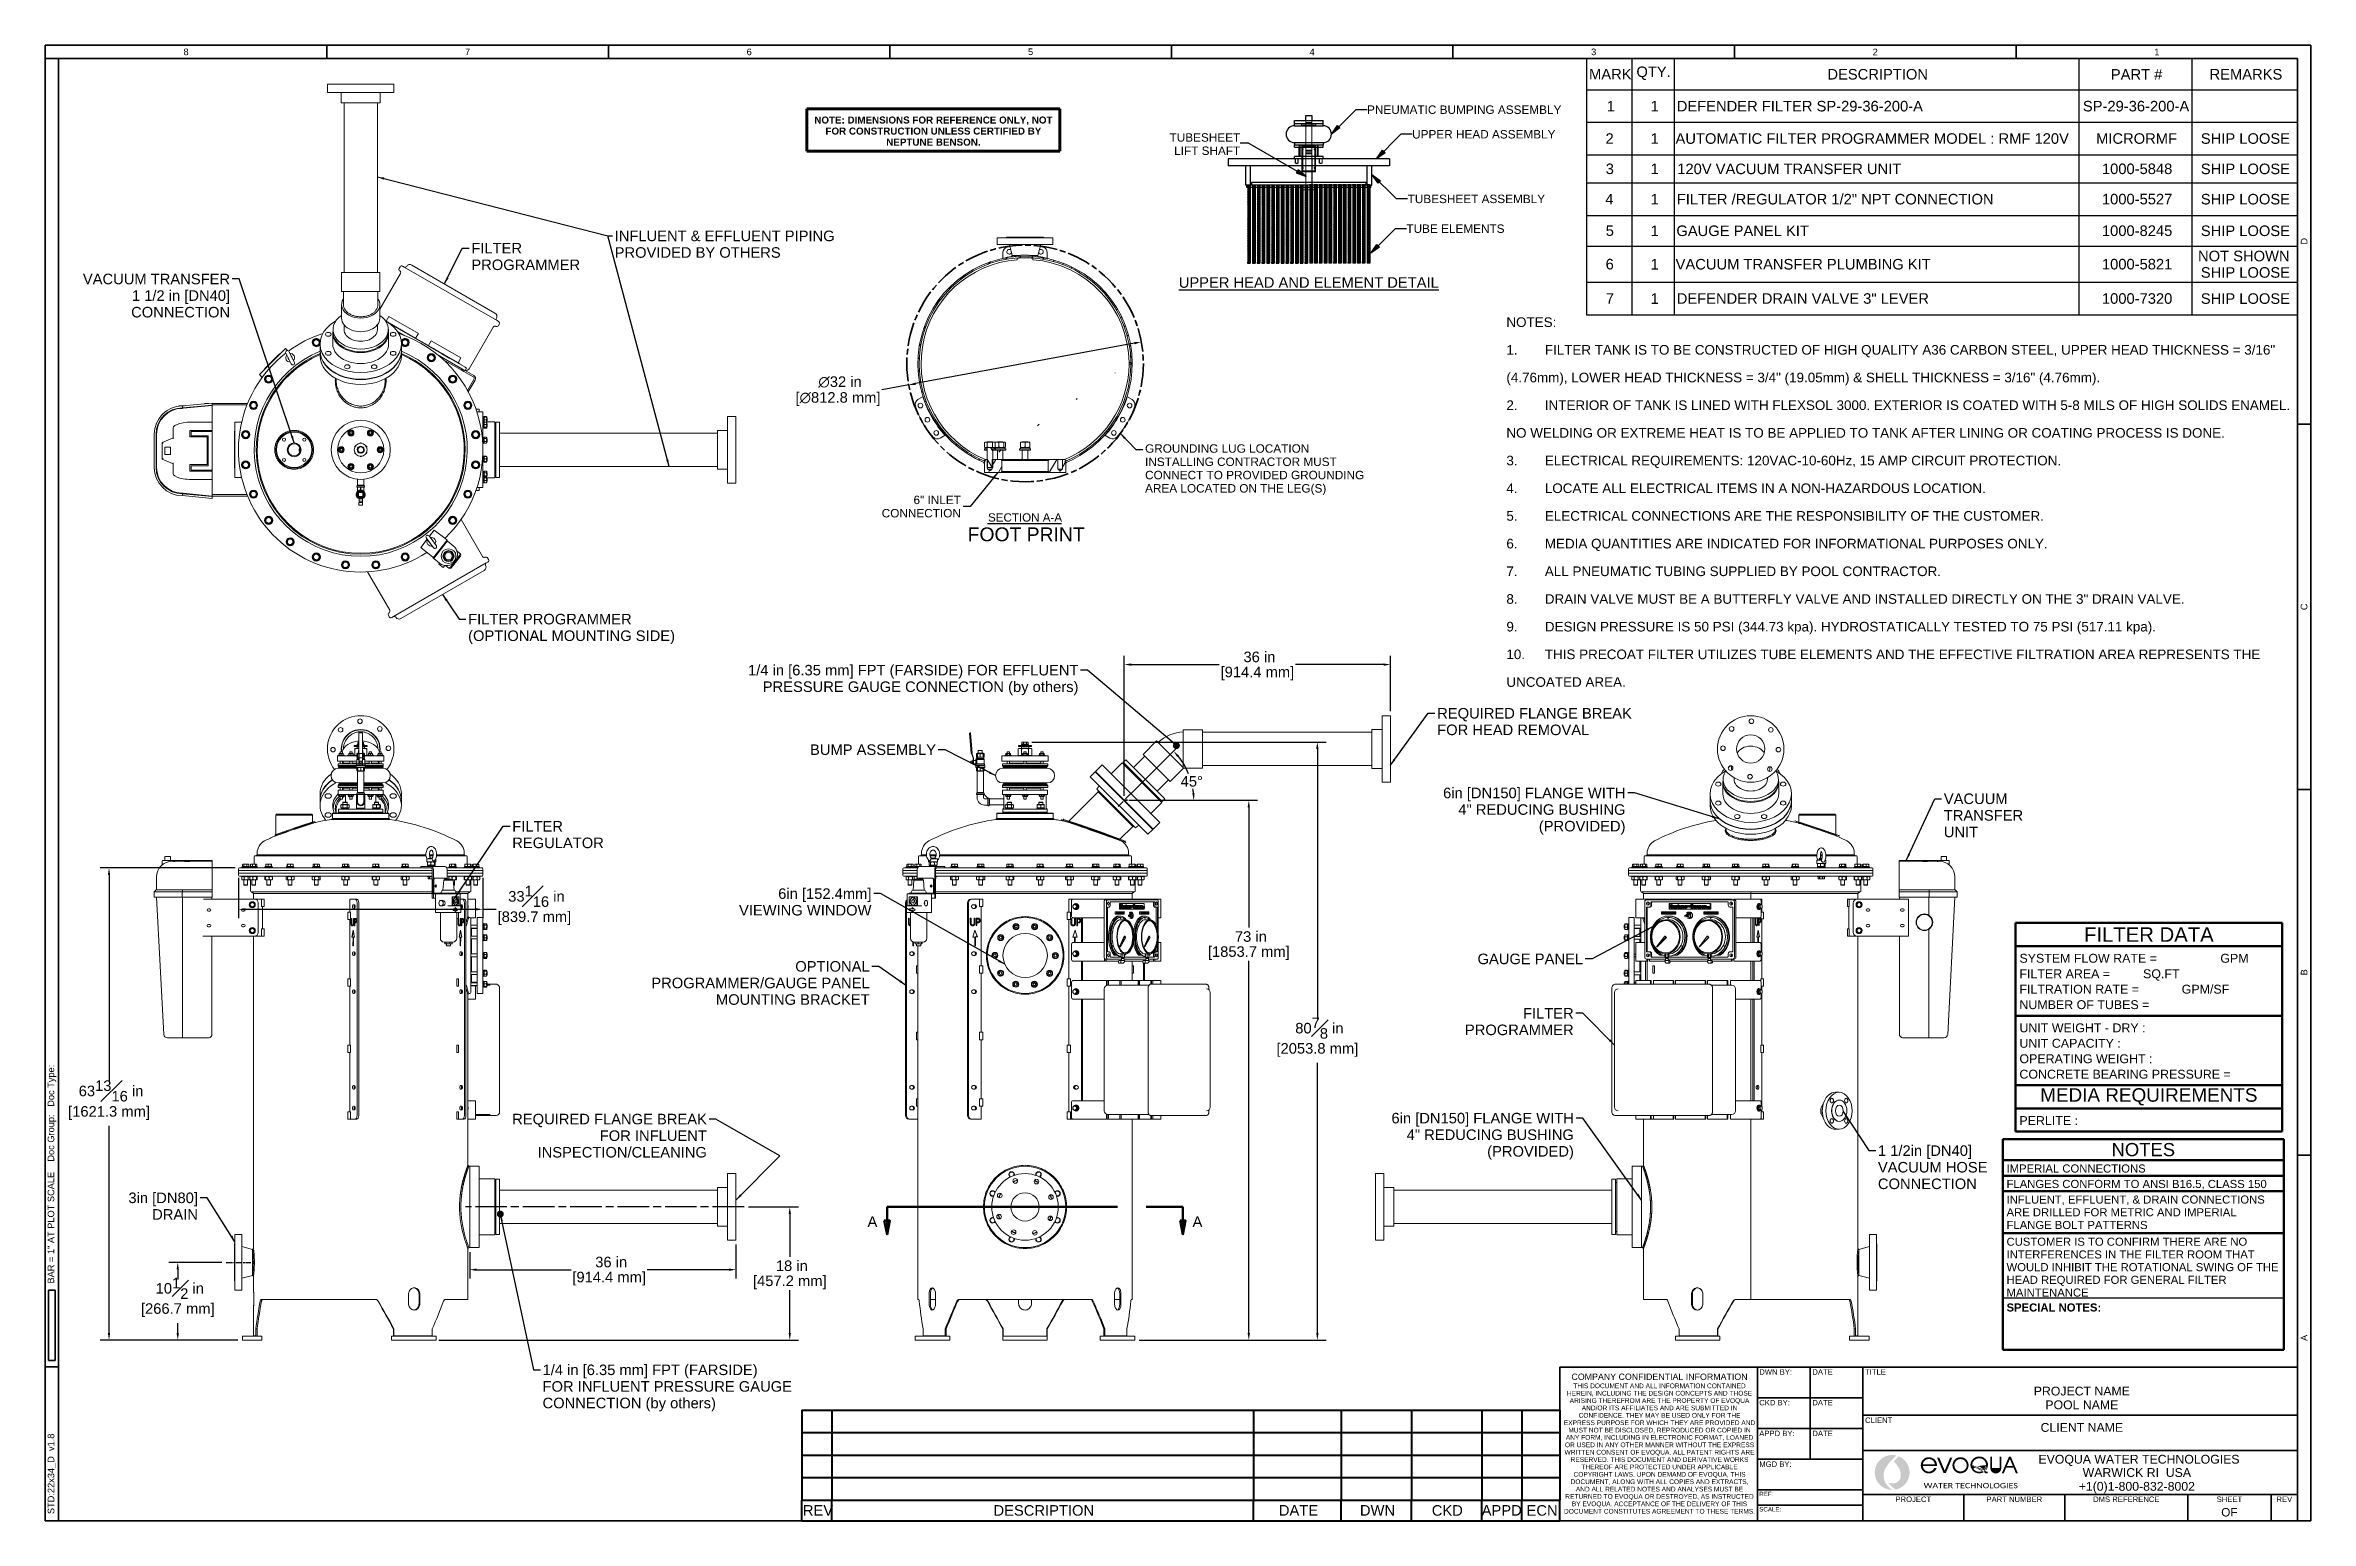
# Model space of a CAD drawing. Header units: inches. Extents: x 12 to 318, y 5 to 204.
import ezdxf
from ezdxf.enums import TextEntityAlignment as Align

# ---------------------------------------------------------------- set-up
doc = ezdxf.new("R2010")
doc.units = ezdxf.units.IN
doc.header["$LTSCALE"] = 9.5
doc.header["$MEASUREMENT"] = 0
for name, pattern in [('CHAIN', [0.7087, 0.4724, -0.0591, 0.1181, -0.0591]), ('DASHED', [0.2067, 0.1654, -0.0413]), ('DOUBLE_DASH_CHAIN', [1.2403, 0.6614, -0.0827, 0.1654, -0.0827, 0.1654, -0.0827]), ('HIDD1', [0.09713, 0.064753, -0.032377])]:
    doc.linetypes.add(name, pattern=pattern)
doc.layers.get('0').update_dxf_attribs({"lineweight": 25})
for name, color, linetype, lineweight in [('Border', 7, 'Continuous', 35), ('Dimension', 7, 'Continuous', 25), ('Hatch', 7, 'Continuous', 18), ('Hatch (ANSI)', 7, 'Continuous', 18), ('Hidden', 7, 'DASHED', 18), ('Section Line', 7, 'DOUBLE_DASH_CHAIN', 50), ('Sketch Geometry', 7, 'Continuous', 35), ('Sketch Geometry (ANSI)', 7, 'Continuous', 25), ('Sketch Geometry(MEMCOR)', 7, 'Continuous', 50), ('Symbol', 7, 'Continuous', 25), ('Symbol (ANSI)', 7, 'Continuous', 25), ('Symbols(MEMCOR)', 7, 'Continuous', 25), ('Title', 7, 'Continuous', 35), ('Visible', 7, 'Continuous', 18)]:
    doc.layers.add(name, color=color, linetype=linetype, lineweight=lineweight)
doc.layers.add('Brade', color=5, linetype='Continuous', lineweight=25, true_color=0x0000ff)
doc.layers.add('Centerline', color=5, linetype='CHAIN', lineweight=25, true_color=0x0000ff)
doc.styles.add('MEMCOR', font='arial.ttf')
doc.styles.add('MEMCOR Medium', font='arial.ttf')
doc.styles.add('Note Text (ANSI)', font='arial.ttf')
doc.styles.get("Standard").update_dxf_attribs({"font": 'arial.ttf'})
doc.styles.add('Standard A-B-C', font='arial.ttf')
doc.styles.add('Standard D-E', font='arial.ttf')
doc.styles.add('Standard D-E NeptuneBenson', font='arial.ttf')
doc.styles.add('Standard Large', font='arial.ttf')
doc.styles.add('Text Style347', font='arial.ttf')
doc.dimstyles.new('Default (ANSI)$7', dxfattribs={"dimscale": 9.5, "dimtxt": 0.15, "dimasz": 0.098425, "dimexe": 0.125, "dimexo": 0.0625, "dimgap": 0.031496, "dimtad": 0, "dimtih": 1, "dimtoh": 1, "dimdec": 4, "dimzin": 3, "dimdsep": 46, "dimlunit": 5, "dimtxsty": 'MEMCOR Medium', "dimcen": 0.09, "dimdle": 0.393701, "dimclrd": 256, "dimclre": 256, "dimclrt": 256, "dimadec": 0, "dimazin": 1, "dimtfac": 0.8, "dimtofl": 0, "dimtmove": 0, "dimatfit": 3, "dimfxl": 1, "dimfrac": 1, "dimtolj": 1, "dimtzin": 4, "dimlwd": -1, "dimlwe": -1, "dimarcsym": 0})
doc.dimstyles.new('Default D-E', dxfattribs={"dimscale": 9.5, "dimtxt": 0.15, "dimasz": 0.098425, "dimexe": 0.125, "dimexo": 0.0625, "dimgap": 0.031496, "dimtad": 0, "dimtih": 1, "dimtoh": 1, "dimzin": 4, "dimdsep": 46, "dimtxsty": 'Standard D-E', "dimcen": 0.09, "dimdle": 0.393701, "dimclrd": 256, "dimclre": 256, "dimclrt": 256, "dimadec": 0, "dimazin": 1, "dimtfac": 1, "dimtofl": 0, "dimtmove": 0, "dimatfit": 3, "dimfxl": 1, "dimtolj": 1, "dimtzin": 4, "dimlwd": -1, "dimlwe": -1, "dimarcsym": 0})
doc.dimstyles.new('Default D-E$7', dxfattribs={"dimscale": 9.5, "dimtxt": 0.15, "dimasz": 0.098425, "dimexe": 0.125, "dimexo": 0.0625, "dimgap": 0.031496, "dimtad": 0, "dimtih": 1, "dimtoh": 1, "dimzin": 4, "dimdsep": 46, "dimtxsty": 'Standard D-E', "dimcen": 0.09, "dimdle": 0.393701, "dimclrd": 256, "dimclre": 256, "dimclrt": 256, "dimadec": 0, "dimazin": 1, "dimtfac": 1, "dimtofl": 0, "dimtmove": 0, "dimatfit": 3, "dimfxl": 1, "dimtolj": 1, "dimtzin": 4, "dimlwd": -1, "dimlwe": -1, "dimarcsym": 0})
doc.dimstyles.new('in [mm] D-E NeptuneBenson', dxfattribs={"dimscale": 9.5, "dimtxt": 0.15, "dimasz": 0.098425, "dimexe": 0.125, "dimexo": 0.063, "dimgap": 0.031496, "dimtad": 0, "dimtih": 1, "dimtoh": 1, "dimdec": 4, "dimzin": 3, "dimdsep": 46, "dimlunit": 5, "dimtxsty": 'Standard D-E', "dimcen": 0.09, "dimdle": 0.393701, "dimclrd": 256, "dimclre": 256, "dimclrt": 256, "dimadec": 1, "dimazin": 1, "dimtfac": 1, "dimtofl": 0, "dimtmove": 0, "dimatfit": 3, "dimfxl": 1, "dimfrac": 1, "dimtolj": 1, "dimtzin": 4, "dimlwd": -1, "dimlwe": -1, "dimarcsym": 0})
doc.dimstyles.new('in [mm] D-E NeptuneBenson$7', dxfattribs={"dimscale": 9.5, "dimtxt": 0.15, "dimasz": 0.098425, "dimexe": 0.125, "dimexo": 0.063, "dimgap": 0.031496, "dimtad": 0, "dimtih": 1, "dimtoh": 1, "dimdec": 4, "dimzin": 3, "dimdsep": 46, "dimlunit": 5, "dimtxsty": 'Standard D-E', "dimcen": 0.09, "dimdle": 0.393701, "dimclrd": 256, "dimclre": 256, "dimclrt": 256, "dimadec": 1, "dimazin": 1, "dimtfac": 1, "dimtofl": 0, "dimtmove": 0, "dimatfit": 3, "dimfxl": 1, "dimfrac": 1, "dimtolj": 1, "dimtzin": 4, "dimlwd": -1, "dimlwe": -1, "dimarcsym": 0})

msp = doc.modelspace()

# ---------------------------------------------------------------- texts
at = {"layer": 'Symbol'}
for s, insert, char_height, width, attachment_point, line_spacing_factor, style in [('\\fArial|b0|i0;FILTER\\P\\fArial|b0|i0;PROGRAMMER', (69.4944, 177.528653), 1.42500005, 14.7137778, 1, 0.944221, 'Standard D-E'), ('NOTES:\\P1.^IFILTER TANK IS TO BE CONSTRUCTED OF HIGH QUALITY A36 CARBON STEEL, UPPER HEAD THICKNESS = 3/16" \\P(4.76mm), LOWER HEAD THICKNESS = 3/4" (19.05mm) & SHELL THICKNESS = 3/16" (4.76mm).\\P2.^IINTERIOR OF TANK IS LINED WITH FLEXSOL 3000. EXTERIOR IS COATED WITH 5-8 MILS OF HIGH SOLIDS ENAMEL. \\PNO WELDING OR EXTREME HEAT IS TO BE APPLIED TO TANK AFTER LINING OR COATING PROCESS IS DONE.\\P3.^IELECTRICAL REQUIREMENTS: 120VAC-10-60Hz, 15 AMP CIRCUIT PROTECTION.\\P4.^ILOCATE ALL ELECTRICAL ITEMS IN A NON-HAZARDOUS LOCATION.\\P5.^IELECTRICAL CONNECTIONS ARE THE RESPONSIBILITY OF THE CUSTOMER.\\P6.^IMEDIA QUANTITIES ARE INDICATED FOR INFORMATIONAL PURPOSES ONLY.\\P7.^IALL PNEUMATIC TUBING SUPPLIED BY POOL CONTRACTOR.\\P8.^IDRAIN VALVE MUST BE A BUTTERFLY VALVE AND INSTALLED DIRECTLY ON THE 3" DRAIN VALVE.\\P9.^IDESIGN PRESSURE IS 50 PSI (344.73 kpa). HYDROSTATICALLY TESTED TO 75 PSI (517.11 kpa).\\P10.^ITHIS PRECOAT FILTER UTILIZES TUBE ELEMENTS AND THE EFFECTIVE FILTRATION AREA REPRESENTS THE \\PUNCOATED AREA.', (209.473468, 167.466727), 1.3, 115.47117876, 1, 1.727336, 'Standard D-E NeptuneBenson'), ('\\fArial|b0|i0;{\\H1.1400;GROUNDING LUG LOCATION\\P}\\fArial|b0|i0;{\\H1.1400;INSTALLING CONTRACTOR MUST\\P}\\fArial|b0|i0;{\\H1.1400;CONNECT TO PROVIDED GROUNDING\\P}\\fArial|b0|i0;{\\H1.1400;AREA LOCATED ON THE LEG(S)\\P}', (160.609802, 150.299701), 1.14000001, 29.64782011, 1, 0.944221, 'Standard D-E'), ('\\fArial|b0|i0;{\\H1.1400;6" INLET \\P}\\fArial|b0|i0;{\\H1.1400;CONNECTION}', (135.699491, 141.873693), 1.14000001, 10.70835412, 6, 0.944221, 'Standard D-E'), ('\\fArial|b0|i0;FILTER PROGRAMMER\\P\\fArial|b0|i0;(OPTIONAL MOUNTING SIDE)', (69.058638, 127.370102), 1.42500005, 27.98626367, 1, 0.944221, 'Standard D-E'), ('\\fArial|b0|i0;FILTER\\P\\fArial|b0|i0;PROGRAMMER', (218.573929, 74.075353), 1.42500005, 14.7137778, 3, 0.944221, 'Standard D-E')]:
    msp.add_mtext(s, dxfattribs=dict(at, insert=insert, char_height=char_height, width=width, attachment_point=attachment_point, line_spacing_factor=line_spacing_factor, style=style))
at = {"layer": 'Symbol', "attachment_point": 7}
for s, insert, char_height, style in [('SECTION A-A', (139.374243, 139.831509), 1.12099996, 'Text Style347'), ('FOOT PRINT', (136.620106, 137.163191), 1.8700787, 'Standard Large')]:
    msp.add_mtext(s, dxfattribs=dict(at, insert=insert, char_height=char_height, style=style))
at = {"layer": 'Symbol', "insert": (132.331758, 109.718262), "char_height": 1.42500005, "width": 17.04134969, "attachment_point": 3, "style": 'Standard D-E'}
msp.add_mtext('\\fArial|b0|i0;BUMP ASSEMBLY', dxfattribs=at)
at = {"layer": 'Symbol (ANSI)', "char_height": 1.42500005, "line_spacing_factor": 0.944221}
for s, insert, width, attachment_point, style in [('\\fArial|b0|i0;INFLUENT & EFFLUENT PIPING\\P\\fArial|b0|i0;PROVIDED BY OTHERS', (88.875121, 179.191218), 29.75990969, 1, 'MEMCOR Medium'), ('\\fArial|b0|i0;VACUUM TRANSFER\\P\\fArial|b0|i0;1 1/2 in [DN40]\\P\\fArial|b0|i0;CONNECTION', (36.861973, 173.364428), 19.9141585, 3, 'MEMCOR Medium'), ('\\fArial|b0|i0;1/4 in [6.35 mm] FPT (FARSIDE) FOR EFFLUENT\\P\\fArial|b0|i0;PRESSURE GAUGE CONNECTION (by others)\\P', (151.597539, 120.473587), 44.68982689, 3, 'MEMCOR Medium'), ('\\fArial|b0|i0;REQUIRED FLANGE BREAK\\P\\fArial|b0|i0;FOR HEAD REMOVAL', (200.115875, 114.641352), 26.33426293, 1, 'MEMCOR Medium'), ('\\fArial|b0|i0;6in [DN150] FLANGE WITH \\P\\fArial|b0|i0;4" REDUCING BUSHING\\P\\fArial|b0|i0;(PROVIDED)', (225.580797, 103.8661), 25.22206673, 3, 'Standard D-E'), ('\\fArial|b0|i0;VACUUM\\P\\fArial|b0|i0;TRANSFER\\P\\fArial|b0|i0;UNIT', (268.631946, 103.081017), 10.73203204, 1, 'MEMCOR Medium'), ('\\fArial|b0|i0;FILTER\\P\\fArial|b0|i0;REGULATOR', (75.026556, 99.359715), 12.39163561, 1, 'MEMCOR Medium'), ('\\fArial|b0|i0;6in [152.4mm] \\P\\fArial|b0|i0;VIEWING WINDOW', (123.606503, 90.251428), 17.91677024, 3, 'MEMCOR Medium'), ('\\fArial|b0|i0;OPTIONAL\\P\\fArial|b0|i0;PROGRAMMER/GAUGE PANEL\\P\\fArial|b0|i0;MOUNTING BRACKET', (123.363649, 80.417162), 29.54159806, 3, 'MEMCOR Medium'), ('\\fArial|b0|i0;REQUIRED FLANGE BREAK\\P\\fArial|b0|i0;FOR INFLUENT\\P\\fArial|b0|i0;INSPECTION/CLEANING', (101.345784, 59.769274), 26.33426293, 3, 'MEMCOR Medium'), ('\\fArial|b0|i0;6in [DN150] FLANGE WITH \\P\\fArial|b0|i0;4" REDUCING BUSHING\\P\\fArial|b0|i0;(PROVIDED)', (218.599065, 59.895556), 25.22206673, 3, 'Standard D-E'), ('\\fArial|b0|i0;1 1/2in [DN40] \\P\\fArial|b0|i0;VACUUM HOSE\\P\\fArial|b0|i0;CONNECTION\\P', (259.721896, 55.500253), 14.82564891, 1, 'Standard D-E'), ('\\fArial|b0|i0;3in [DN80]\\P\\fArial|b0|i0;DRAIN', (32.517855, 49.119709), 9.40369734, 3, 'MEMCOR Medium'), ('\\fArial|b0|i0;1/4 in [6.35 mm] FPT (FARSIDE) \\P\\fArial|b0|i0;FOR INFLUENT PRESSURE GAUGE \\P\\fArial|b0|i0;CONNECTION (by others)', (79.123673, 25.860979), 34.29775445, 1, 'MEMCOR Medium')]:
    msp.add_mtext(s, dxfattribs=dict(at, insert=insert, width=width, attachment_point=attachment_point, style=style))
at = {"layer": 'Symbol (ANSI)', "insert": (219.842942, 81.426778), "char_height": 1.42500005, "width": 14.2749823, "attachment_point": 3, "style": 'Standard D-E'}
msp.add_mtext('\\fArial|b0|i0;GAUGE PANEL', dxfattribs=at)

# ---------------------------------------------------------------- blocks, each defined once
blk = doc.blocks.new('Borders 22x34_D')
at = {"layer": 'Border'}
for p, q in [((33.5, 21.5), (1.25, 21.5)), ((1.25, 21.5), (1.25, 0.5)), ((33.312, 21.312), (1.25, 21.312)), ((1.437, 0.5), (1.437, 21.312)), ((5.258, 21.5), (5.258, 21.312)), ((9.266, 21.5), (9.266, 21.312)), ((13.273, 21.5), (13.273, 21.312)), ((17.281, 21.5), (17.281, 21.312)), ((21.289, 21.5), (21.289, 21.312)), ((25.297, 21.5), (25.297, 21.312)), ((29.305, 21.5), (29.305, 21.312)), ((33.312, 0.5), (33.312, 21.312)), ((33.5, 0.5), (33.5, 21.5)), ((33.312, 16.109), (33.5, 16.109)), ((33.312, 10.906), (33.5, 10.906)), ((33.312, 5.703), (33.5, 5.703)), ((1.391, 3.781), (1.297, 3.781)), ((1.297, 3.781), (1.297, 2.781)), ((1.391, 2.781), (1.391, 3.781)), ((1.25, 2.688), (1.437, 2.688)), ((1.297, 2.781), (1.391, 2.781)), ((1.25, 0.5), (33.5, 0.5)), ((1.25, 0.5), (7.811, 0.5))]:
    blk.add_line(p, q, dxfattribs=at)
at = {"layer": 'Border', "char_height": 0.094, "attachment_point": 5, "style": 'Standard A-B-C'}
for s, insert in [('\\fArial|b0|i0;{\\H0.0940;8}', (3.254, 21.406)), ('\\fArial|b0|i0;{\\H0.0940;7}', (7.262, 21.407)), ('\\fArial|b0|i0;{\\H0.0940;6}', (11.27, 21.406)), ('\\fArial|b0|i0;{\\H0.0940;5}', (15.277, 21.407)), ('\\fArial|b0|i0;{\\H0.0940;4}', (19.285, 21.406)), ('\\fArial|b0|i0;{\\H0.0940;3}', (23.293, 21.406)), ('\\fArial|b0|i0;{\\H0.0940;2}', (27.301, 21.406)), ('\\fArial|b0|i0;{\\H0.0940;1}', (31.309, 21.406))]:
    blk.add_mtext(s, dxfattribs=dict(at, insert=insert))
at = {"layer": 'Border', "char_height": 0.094, "rotation": 90, "style": 'Standard A-B-C'}
for s, insert, attachment_point in [('\\fArial|b0|i0;{\\H0.0940;D}', (33.406, 18.711), 5), ('\\fArial|b0|i0;{\\H0.0940;C}', (33.406, 13.508), 5), ('\\fArial|b0|i0;{\\H0.0940;B}', (33.406, 8.305), 5), ('\\fArial|b0|i0;{\\H0.0940;BAR = 1" AT PLOT SCALE    Doc Group:   Doc Type: }', (1.344, 3.875), 4), ('\\fArial|b0|i0;{\\H0.0940;A}', (33.406, 3.102), 5), ('\\fArial|b0|i0;{\\H0.0940;STD:22x34_D  v1.8}', (1.344, 0.594), 4)]:
    blk.add_mtext(s, dxfattribs=dict(at, insert=insert, attachment_point=attachment_point))
blk = doc.blocks.new('Title Blocks D-E')
at = {"layer": 'Hatch'}
h = blk.add_hatch(color=256, dxfattribs=at)
edge = h.paths.add_edge_path()
edge.add_arc((19.982, 9.944), 0.248, 76.679, 270.1895)
edge.add_spline(control_points=[(19.983, 9.696), (19.953, 9.717), (19.907, 9.758), (19.877, 9.809), (19.863, 9.86), (19.859, 9.914), (19.864, 9.955), (19.882, 9.997), (19.916, 10.051), (19.948, 10.092), (19.993, 10.14), (20.039, 10.185)], knot_values=[1, 1, 1, 1, 1, 2, 3, 4, 5, 6, 7, 8, 9, 9, 9, 9, 9], degree=4, periodic=0)
h = blk.add_hatch(color=256, dxfattribs=at)
edge = h.paths.add_edge_path()
edge.add_line((20.077, 10.173), (20.007, 10.102))
edge.add_spline(control_points=[(20.007, 10.102), (20.039, 10.066), (20.062, 10.032), (20.08, 10.006), (20.093, 9.983), (20.106, 9.938), (20.106, 9.885), (20.097, 9.845), (20.065, 9.813), (20.035, 9.793), (19.989, 9.788), (19.943, 9.788), (19.923, 9.803)], knot_values=[1, 1, 1, 1, 1, 2, 3, 4, 5, 6, 7, 8, 9, 10, 10, 10, 10, 10], degree=4, periodic=0)
edge.add_spline(control_points=[(19.923, 9.803), (19.945, 9.77), (19.968, 9.745), (19.996, 9.724), (20.035, 9.701)], knot_values=[1, 1, 1, 1, 1, 2, 2, 2, 2, 2], degree=4, periodic=0)
edge.add_arc((19.982, 9.944), 0.248, 282.2596, 427.5742)
h = blk.add_hatch(color=256, dxfattribs=at)
edge = h.paths.add_edge_path(flags=0)
edge.add_arc((20.505, 10.051), 0.0859, 6.7767, 173.2233)
edge.add_line((20.419, 10.061), (20.59, 10.061))
edge = h.paths.add_edge_path()
edge.add_arc((20.505, 10.046), 0.116, 354.8678, 699.9289)
edge.add_line((20.613, 10.006), (20.583, 10.006))
edge.add_arc((20.504, 10.041), 0.0853, 183.1818, 336.4721, ccw=False)
edge.add_line((20.419, 10.036), (20.62, 10.036))
blk.add_hatch(color=256, dxfattribs=at).paths.add_polyline_path([(20.839, 10.157), (20.746, 9.936), (20.714, 9.936), (20.62, 10.157), (20.651, 10.157), (20.73, 9.972), (20.808, 10.157)])
h = blk.add_hatch(color=256, dxfattribs=at)
edge = h.paths.add_edge_path(flags=0)
edge.add_arc((20.955, 10.047), 0.089, 0, 360)
edge = h.paths.add_edge_path()
edge.add_arc((20.955, 10.047), 0.115, 0, 360)
h = blk.add_hatch(color=256, dxfattribs=at)
edge = h.paths.add_edge_path(flags=0)
edge.add_spline(control_points=[(21.29, 9.982), (21.287, 9.984), (21.279, 9.99), (21.266, 10.001), (21.249, 10.013), (21.218, 10.031), (21.173, 10.034), (21.147, 10.031), (21.125, 10.026)], knot_values=[-5.525972, -5.525972, -5.525972, -5.525972, -5.525972, -5, -4, -3, -2, -1, -1, -1, -1, -1], degree=4, periodic=0)
edge.add_arc((21.221, 10.054), 0.0997, 182.5887, 196.4669, ccw=False)
edge.add_arc((21.221, 10.048), 0.0996, 0.9395, 179.0605, ccw=False)
edge.add_arc((21.221, 10.054), 0.0997, 313.5602, 357.4113, ccw=False)
edge = h.paths.add_edge_path(flags=0)
edge.add_spline(control_points=[(21.136, 10.001), (21.147, 10.007), (21.164, 10.008), (21.188, 10.008), (21.224, 9.998), (21.249, 9.984), (21.261, 9.975), (21.268, 9.969), (21.27, 9.967)], knot_values=[-5.475497, -5.475497, -5.475497, -5.475497, -5.475497, -4.475497, -3.475497, -2.475497, -1.475497, -1, -1, -1, -1, -1], degree=4, periodic=0)
edge.add_arc((21.221, 10.054), 0.0997, 211.8702, 299.6018, ccw=False)
edge = h.paths.add_edge_path()
edge.add_line((21.343, 9.955), (21.343, 9.931))
edge.add_spline(control_points=[(21.343, 9.931), (21.326, 9.931), (21.312, 9.932), (21.302, 9.94), (21.292, 9.948), (21.289, 9.951)], knot_values=[6.426385, 6.426385, 6.426385, 6.426385, 6.426385, 7.426385, 8, 8, 8, 8, 8], degree=4, periodic=0)
edge.add_arc((21.221, 10.057), 0.126, 183.1673, 302.8004, ccw=False)
edge.add_arc((21.221, 10.046), 0.126, 2.9412, 178.4354, ccw=False)
edge.add_arc((21.221, 10.057), 0.126, 314.2286, 358.2094, ccw=False)
edge.add_spline(control_points=[(21.309, 9.966), (21.311, 9.965), (21.316, 9.961), (21.322, 9.958), (21.331, 9.955), (21.343, 9.955)], knot_values=[6.5852, 6.5852, 6.5852, 6.5852, 6.5852, 7, 8, 8, 8, 8, 8], degree=4, periodic=0)
h = blk.add_hatch(color=256, dxfattribs=at)
edge = h.paths.add_edge_path()
edge.add_arc((21.457, 10.009), 0.0797, 180, 360)
edge.add_line((21.537, 10.009), (21.537, 10.168))
edge.add_line((21.537, 10.168), (21.51, 10.168))
edge.add_line((21.51, 10.168), (21.51, 10.008))
edge.add_arc((21.456, 10.008), 0.0532, -180, 0, ccw=False)
edge.add_line((21.403, 10.008), (21.403, 10.168))
edge.add_line((21.403, 10.168), (21.378, 10.168))
edge.add_line((21.378, 10.168), (21.378, 10.009))
h = blk.add_hatch(color=256, dxfattribs=at)
h.paths.add_polyline_path([(21.615, 10.036), (21.658, 10.135), (21.7, 10.036)], flags=0)
h.paths.add_polyline_path([(21.771, 9.934), (21.743, 9.934), (21.71, 10.012), (21.605, 10.012), (21.571, 9.934), (21.543, 9.934), (21.644, 10.168), (21.672, 10.168)])
at = {"layer": 'Title'}
for p, q in [((18.065, 11.445), (15.252, 11.445)), ((15.252, 11.445), (15.252, 9.258)), ((19.565, 11.445), (18.065, 11.445)), ((18.065, 11.445), (18.065, 9.258)), ((18.065, 9.258), (18.065, 11.445)), ((18.815, 11.445), (18.815, 10.133)), ((19.565, 11.445), (25.752, 11.445)), ((19.565, 9.258), (19.565, 11.445)), ((19.565, 9.258), (19.565, 11.445)), ((25.752, 11.445), (25.752, 9.258)), ((18.065, 11.008), (19.565, 11.008)), ((19.565, 10.758), (25.752, 10.758)), ((18.065, 10.57), (19.565, 10.57)), ((18.065, 10.133), (19.565, 10.133)), ((19.565, 10.258), (25.752, 10.258)), ((18.065, 9.695), (19.565, 9.695)), ((18.065, 9.477), (19.565, 9.477)), ((19.565, 9.633), (25.752, 9.633)), ((21.002, 9.633), (21.002, 9.258)), ((22.44, 9.633), (22.44, 9.258)), ((24.19, 9.633), (24.19, 9.258)), ((25.377, 9.633), (25.377, 9.258)), ((15.252, 9.258), (18.065, 9.258)), ((18.065, 9.258), (19.565, 9.258)), ((25.752, 9.258), (19.565, 9.258)), ((25.752, 9.258), (25.752, 9.258)), ((25.752, 9.258), (25.94, 9.258))]:
    blk.add_line(p, q, dxfattribs=at)
at = {"layer": 'Title', "insert": (16.67, 11.352), "char_height": 0.06, "width": 2.72591, "attachment_point": 2, "line_spacing_factor": 0.757101, "style": 'Standard A-B-C'}
blk.add_mtext('\\pxsm0.94;\\fArial|b0|i0;{\\H0.0900;COMPANY CONFIDENTIAL INFORMATION\\P}\\fArial|b0|i0;{\\H0.0670;THIS DOCUMENT AND ALL INFORMATION CONTAINED HEREIN, INCLUDING THE DESIGN CONCEPTS AND THOSE ARISING THEREFROM ARE THE PROPERTY OF EVOQUA AND/OR ITS AFFILIATES AND ARE SUBMITTED IN CONFIDENCE. THEY MAY BE USED ONLY FOR THE EXPRESS PURPOSE FOR WHICH THEY ARE PROVIDED AND MUST NOT BE DISCLOSED, REPRODUCED OR COPIED IN ANY FORM, INCLUDING IN ELECTRONIC FORMAT, LOANED OR USED IN ANY OTHER MANNER WITHOUT THE EXPRESS WRITTEN CONSENT OF EVOQUA. ALL PATENT RIGHTS ARE RESERVED. THIS DOCUMENT AND DERIVATIVE WORKS THEREOF ARE PROTECTED UNDER APPLICABLE COPYRIGHT LAWS. UPON DEMAND OF EVOQUA, THIS DOCUMENT, ALONG WITH ALL COPIES AND EXTRACTS, AND ALL RELATED NOTES AND ANALYSES MUST BE RETURNED TO EVOQUA OR DESTROYED, AS INSTRUCTED BY EVOQUA. ACCEPTANCE OF THE DELIVERY OF THIS DOCUMENT CONSTITUTES AGREEMENT TO THESE TERMS}\\fArial|b0|i0;{\\H0.0680;.}', dxfattribs=at)
at = {"layer": 'Title'}
for s, insert, char_height, attachment_point, style in [('\\fArial|b0|i0;{\\H0.0780;DWN BY:}', (18.09, 11.414), 0.078, 1, 'Standard A-B-C'), ('\\fArial|b0|i0;{\\H0.0780;DATE}', (18.846, 11.414), 0.078, 1, 'Standard A-B-C'), ('\\fArial|b0|i0;{\\H0.0780;TITLE}', (19.596, 11.414), 0.078, 1, 'Standard A-B-C'), ('\\fArial|b0|i0;{\\H0.0780;CKD BY:}', (18.09, 10.977), 0.078, 1, 'Standard A-B-C'), ('\\fArial|b0|i0;{\\H0.0780;DATE}', (18.846, 10.977), 0.078, 1, 'Standard A-B-C'), ('\\fArial|b0|i0;{\\H0.0780;CLIENT}', (19.596, 10.727), 0.078, 1, 'Standard A-B-C'), ('\\fArial|b0|i0;{\\H0.0780;DATE}', (18.846, 10.539), 0.078, 1, 'Standard A-B-C'), ('\\fArial|b0|i0;{\\H0.0780;MGD BY:}', (18.09, 10.102), 0.078, 1, 'Standard A-B-C'), ('\\fArial|b0|i0;{\\H0.1250;EVOQUA WATER TECHNOLOGIES}', (22.065, 10.195), 0.125, 1, 'Standard A-B-C'), ('\\fCalibri|b0|i0;\\W1.20;{\\H0.0750;WATER TECHNOLOGIES}', (21.772, 9.795), 0.075, 3, 'Standard D-E'), ('\\fArial|b0|i0;{\\H0.0630;SCALE:}', (18.09, 9.452), 0.063, 1, 'Standard A-B-C'), ('\\fArial|b0|i0;{\\H0.0630;REF:}', (18.09, 9.67), 0.063, 1, 'Standard A-B-C'), ('\\fArial|b0|i0;{\\H0.0780;PROJECT}', (20.283, 9.602), 0.078, 2, 'Standard A-B-C'), ('\\fArial|b0|i0;{\\H0.0780;PART NUMBER}', (21.721, 9.602), 0.078, 2, 'Standard A-B-C'), ('\\fArial|b0|i0;{\\H0.0780;DMS REFERENCE}', (23.315, 9.602), 0.078, 2, 'Standard A-B-C'), ('\\fArial|b0|i0;{\\H0.0780;SHEET}', (24.783, 9.602), 0.078, 2, 'Standard A-B-C'), ('\\fArial|b0|i0;{\\H0.1200;OF}', (24.783, 9.377), 0.12, 5, 'Standard A-B-C'), ('\\fArial|b0|i0;{\\H0.0780;REV}', (25.565, 9.602), 0.078, 2, 'Standard A-B-C')]:
    blk.add_mtext(s, dxfattribs=dict(at, insert=insert, char_height=char_height, attachment_point=attachment_point, style=style))
at = {"layer": 'Title', "style": 'Standard A-B-C'}
for s, insert, char_height, attachment_point, line_spacing_factor in [('\\pxsm0.94;\\fArial|b0|i0;{\\H0.1250;\\P}\\fArial|b0|i0;{\\H0.1250; PROJECT NAME\\P}\\fArial|b0|i0;{\\H0.1250; POOL NAME}', (22.658, 11.102), 0.06, 5, 0.925451), ('\\fArial|b0|i0;{\\H0.1250; CLIENT NAME\\P}\\fArial|b0|i0;{\\H0.1250; }', (22.658, 10.486), 0.125, 5, 0.944221), ('\\fArial|b0|i0;{\\H0.0780;APPD BY:\\P}', (18.09, 10.539), 0.078, 1, 3.028468), ('\\fArial|b0|i0;{\\H0.1250;WARWICK RI  USA\\P}\\fArial|b0|i0;{\\H0.1250;+1(0)1-800-832-8002}', (23.465, 10.006), 0.125, 2, 0.944221)]:
    blk.add_mtext(s, dxfattribs=dict(at, insert=insert, char_height=char_height, attachment_point=attachment_point, line_spacing_factor=line_spacing_factor))
at = {"layer": 'Title', "lineweight": 30, "flags": 63}
for tag, height, p in [('CREATION_DATE', 0.094, (19.19, 11.141)), ('DESIGNER', 0.094, (18.44, 11.141)), ('CHECKED_DATE', 0.094, (19.19, 10.703)), ('CHECKED_BY', 0.094, (18.44, 10.703)), ('ENG_APPROVED_BY', 0.094, (18.44, 10.266)), ('ENG_APPROVAL_DATE', 0.094, (19.19, 10.266)), ('MANAGER', 0.094, (18.815, 9.828)), ('PROJECT', 0.12, (20.283, 9.377)), ('PART_NUMBER', 0.12, (21.721, 9.377)), ('@DMS_Reference', 0.12, (23.315, 9.377)), ('Sheet_Number', 0.12, (24.502, 9.377)), ('REVISION_NUMBER', 0.12, (25.565, 9.377)), ('Number_of_sheets', 0.125, (25.065, 9.377))]:
    blk.add_attdef(tag, text='', height=height, dxfattribs=at).set_placement(p, align=Align.MIDDLE_CENTER)
for tag, p in [('!Reference', (18.877, 9.527)), ('Scale_1', (18.877, 9.308))]:
    blk.add_attdef(tag, text='', height=0.078, dxfattribs=at).set_placement(p, align=Align.BOTTOM_CENTER)
blk = doc.blocks.new('UPPER HEAD ADN ELEMENT DETAIL')
at = {"layer": 'Hatch (ANSI)'}
for points in [[(0.08, 0.372), (0.133, 0.425), (0.124, 0.433)], [(0.08, 0.372), (0.141, 0.416), (0.133, 0.425)], [(0.445, 0.258), (0.401, 0.197), (0.454, 0.249)], [(0.454, 0.249), (0.401, 0.197), (0.462, 0.24)], [(-0.163, 0.108), (-0.17, 0.097), (-0.099, 0.071)], [(-0.157, 0.119), (-0.163, 0.108), (-0.099, 0.071)], [(0.43, 0.041), (0.369, 0.085), (0.422, 0.032)], [(0.422, 0.032), (0.369, 0.085), (0.413, 0.023)], [(0.404, -0.414), (0.361, -0.475), (0.413, -0.423)], [(0.413, -0.423), (0.361, -0.475), (0.422, -0.432)]]:
    blk.add_hatch(color=256, dxfattribs=at).paths.add_polyline_path(points)
for p, q in [((-0.102, 0.504), (-0.06, 0.504)), ((-0.102, 0.47), (-0.102, 0.504)), ((-0.06, 0.504), (-0.06, 0.47)), ((-0.183, 0.47), (0.021, 0.47)), ((-0.183, 0.449), (-0.183, 0.47)), ((-0.183, 0.449), (0.021, 0.449)), ((-0.183, 0.432), (-0.183, 0.449)), ((-0.183, 0.432), (0.021, 0.432)), ((0.021, 0.449), (0.021, 0.47)), ((0.021, 0.432), (0.021, 0.449)), ((0.493, 0.197), (-0.655, 0.197)), ((-0.655, 0.197), (-0.655, 0.146)), ((-0.183, 0.313), (-0.183, 0.296)), ((-0.183, 0.313), (0.021, 0.313)), ((-0.183, 0.296), (0.021, 0.296)), ((-0.183, 0.279), (-0.183, 0.296)), ((-0.183, 0.279), (0.021, 0.279)), ((0.021, 0.214), (-0.183, 0.214)), ((-0.183, 0.197), (-0.183, 0.214)), ((-0.149, 0.214), (-0.149, 0.279)), ((-0.013, 0.214), (-0.013, 0.279)), ((0.021, 0.313), (0.021, 0.296)), ((0.021, 0.279), (0.021, 0.296)), ((0.021, 0.197), (0.021, 0.214)), ((0.401, 0.197), (0.027, 0.197)), ((0.493, 0.197), (0.493, 0.146)), ((0.493, 0.146), (-0.655, 0.146)), ((-0.532, 0.146), (-0.532, 0.01)), ((-0.498, 0.01), (-0.532, 0.01)), ((-0.523, 0.01), (-0.523, -0.007)), ((-0.498, 0.146), (-0.498, 0.01)), ((0.335, 0.01), (-0.498, 0.01)), ((0.327, 0.027), (-0.489, 0.027)), ((-0.489, 0.027), (-0.489, 0.01)), ((0.327, 0.01), (0.327, 0.027)), ((0.335, 0.01), (0.335, 0.146)), ((0.335, 0.01), (0.369, 0.01)), ((0.361, -0.007), (0.361, 0.01)), ((0.369, 0.01), (0.369, 0.146)), ((0.361, -0.007), (-0.523, -0.007))]:
    blk.add_line(p, q)
for centre, start, end in [((-0.183, 0.372), 90, 270), ((0.021, 0.372), 270, 90)]:
    blk.add_arc(centre, 0.0595, start, end)
at = {"layer": 'Brade', "lineweight": 25}
for p, q in [((-0.518, 0.012), (-0.495, 0.012)), ((-0.518, 0.01), (-0.518, 0.012)), ((-0.516, 0.01), (-0.516, 0.011)), ((-0.516, 0.011), (-0.497, 0.011)), ((-0.516, 0.01), (-0.497, 0.01)), ((-0.516, 0.01), (-0.497, 0.01)), ((-0.515, 0.01), (-0.515, -0.538)), ((-0.515, 0.01), (-0.515, -0.019)), ((-0.515, 0.008), (-0.515, 0.01)), ((-0.515, 0.01), (-0.497, 0.01)), ((-0.515, 0.008), (-0.498, 0.008)), ((-0.515, 0.008), (-0.498, 0.008)), ((-0.515, 0.007), (-0.498, 0.007)), ((-0.515, 0.005), (-0.498, 0.005)), ((-0.515, 0.004), (-0.498, 0.004)), ((-0.515, 0.002), (-0.498, 0.002)), ((-0.515, 0.001), (-0.498, 0.001)), ((-0.498, 0.01), (-0.498, -0.018)), ((-0.498, 0.008), (-0.498, 0.01)), ((-0.497, 0.01), (-0.497, 0.011)), ((-0.497, 0.01), (-0.497, -0.538)), ((-0.495, 0.01), (-0.495, 0.012)), ((-0.484, 0.012), (-0.461, 0.012)), ((-0.484, 0.01), (-0.484, 0.012)), ((-0.482, 0.01), (-0.482, 0.011)), ((-0.482, 0.011), (-0.463, 0.011)), ((-0.482, 0.01), (-0.463, 0.01)), ((-0.482, 0.01), (-0.463, 0.01)), ((-0.481, 0.01), (-0.481, -0.538)), ((-0.481, 0.01), (-0.481, -0.019)), ((-0.481, 0.008), (-0.481, 0.01)), ((-0.481, 0.01), (-0.463, 0.01)), ((-0.481, 0.008), (-0.464, 0.008)), ((-0.481, 0.008), (-0.464, 0.008)), ((-0.481, 0.007), (-0.464, 0.007)), ((-0.481, 0.005), (-0.464, 0.005)), ((-0.481, 0.004), (-0.464, 0.004)), ((-0.481, 0.002), (-0.464, 0.002)), ((-0.481, 0.001), (-0.464, 0.001)), ((-0.464, 0.01), (-0.464, -0.018)), ((-0.464, 0.008), (-0.464, 0.01)), ((-0.463, 0.01), (-0.463, 0.011)), ((-0.463, 0.01), (-0.463, -0.538)), ((-0.461, 0.01), (-0.461, 0.012)), ((-0.45, 0.012), (-0.427, 0.012)), ((-0.45, 0.01), (-0.45, 0.012)), ((-0.448, 0.01), (-0.448, 0.011)), ((-0.448, 0.011), (-0.429, 0.011)), ((-0.448, 0.01), (-0.429, 0.01)), ((-0.448, 0.01), (-0.429, 0.01)), ((-0.447, 0.01), (-0.447, -0.538)), ((-0.447, 0.01), (-0.447, -0.019)), ((-0.447, 0.008), (-0.447, 0.01)), ((-0.447, 0.01), (-0.429, 0.01)), ((-0.447, 0.008), (-0.43, 0.008)), ((-0.447, 0.008), (-0.43, 0.008)), ((-0.447, 0.007), (-0.43, 0.007)), ((-0.447, 0.005), (-0.43, 0.005)), ((-0.447, 0.004), (-0.43, 0.004)), ((-0.447, 0.002), (-0.43, 0.002)), ((-0.447, 0.001), (-0.43, 0.001)), ((-0.43, 0.01), (-0.43, -0.018)), ((-0.43, 0.008), (-0.43, 0.01)), ((-0.429, 0.01), (-0.429, 0.011)), ((-0.429, 0.01), (-0.429, -0.538)), ((-0.427, 0.01), (-0.427, 0.012)), ((-0.416, 0.012), (-0.393, 0.012)), ((-0.416, 0.01), (-0.416, 0.012)), ((-0.416, 0.01), (-0.416, 0.012)), ((-0.414, 0.01), (-0.414, 0.011)), ((-0.414, 0.011), (-0.395, 0.011)), ((-0.414, 0.01), (-0.395, 0.01)), ((-0.414, 0.01), (-0.395, 0.01)), ((-0.413, 0.01), (-0.413, -0.538)), ((-0.413, 0.01), (-0.413, -0.019)), ((-0.413, 0.008), (-0.413, 0.01)), ((-0.413, 0.01), (-0.395, 0.01)), ((-0.413, 0.008), (-0.396, 0.008)), ((-0.413, 0.008), (-0.396, 0.008)), ((-0.413, 0.007), (-0.396, 0.007)), ((-0.413, 0.005), (-0.396, 0.005)), ((-0.413, 0.004), (-0.396, 0.004)), ((-0.413, 0.002), (-0.396, 0.002)), ((-0.413, 0.001), (-0.396, 0.001)), ((-0.396, 0.01), (-0.396, -0.018)), ((-0.396, 0.008), (-0.396, 0.01)), ((-0.395, 0.01), (-0.395, 0.011)), ((-0.395, 0.01), (-0.395, -0.538)), ((-0.393, 0.01), (-0.393, 0.012)), ((-0.382, 0.012), (-0.359, 0.012)), ((-0.382, 0.01), (-0.382, 0.012)), ((-0.38, 0.01), (-0.38, 0.011)), ((-0.38, 0.011), (-0.361, 0.011)), ((-0.38, 0.01), (-0.361, 0.01)), ((-0.38, 0.01), (-0.361, 0.01)), ((-0.379, 0.01), (-0.379, -0.538)), ((-0.379, 0.01), (-0.379, -0.019)), ((-0.379, 0.008), (-0.379, 0.01)), ((-0.379, 0.01), (-0.361, 0.01)), ((-0.379, 0.008), (-0.362, 0.008)), ((-0.379, 0.008), (-0.362, 0.008)), ((-0.379, 0.007), (-0.362, 0.007)), ((-0.379, 0.005), (-0.362, 0.005)), ((-0.379, 0.004), (-0.362, 0.004)), ((-0.379, 0.002), (-0.362, 0.002)), ((-0.379, 0.001), (-0.362, 0.001)), ((-0.362, 0.01), (-0.362, -0.018)), ((-0.362, 0.008), (-0.362, 0.01)), ((-0.361, 0.01), (-0.361, 0.011)), ((-0.361, 0.01), (-0.361, -0.538)), ((-0.359, 0.01), (-0.359, 0.012)), ((-0.348, 0.012), (-0.325, 0.012)), ((-0.348, 0.01), (-0.348, 0.012)), ((-0.346, 0.01), (-0.346, 0.011)), ((-0.346, 0.011), (-0.327, 0.011)), ((-0.346, 0.01), (-0.327, 0.01)), ((-0.346, 0.01), (-0.327, 0.01)), ((-0.345, 0.01), (-0.345, -0.538)), ((-0.345, 0.01), (-0.345, -0.019)), ((-0.345, 0.008), (-0.345, 0.01)), ((-0.345, 0.01), (-0.327, 0.01)), ((-0.345, 0.008), (-0.328, 0.008)), ((-0.345, 0.008), (-0.328, 0.008)), ((-0.345, 0.007), (-0.328, 0.007)), ((-0.345, 0.005), (-0.328, 0.005)), ((-0.345, 0.004), (-0.328, 0.004)), ((-0.345, 0.002), (-0.328, 0.002)), ((-0.345, 0.001), (-0.328, 0.001)), ((-0.328, 0.01), (-0.328, -0.018)), ((-0.328, 0.008), (-0.328, 0.01)), ((-0.327, 0.01), (-0.327, 0.011)), ((-0.327, 0.01), (-0.327, -0.538)), ((-0.325, 0.01), (-0.325, 0.012)), ((-0.314, 0.012), (-0.291, 0.012)), ((-0.314, 0.01), (-0.314, 0.012)), ((-0.312, 0.01), (-0.312, 0.011)), ((-0.312, 0.011), (-0.293, 0.011)), ((-0.312, 0.01), (-0.293, 0.01)), ((-0.312, 0.01), (-0.293, 0.01)), ((-0.311, 0.01), (-0.311, -0.538)), ((-0.311, 0.01), (-0.311, -0.019)), ((-0.311, 0.008), (-0.311, 0.01)), ((-0.311, 0.01), (-0.293, 0.01)), ((-0.311, 0.008), (-0.294, 0.008)), ((-0.311, 0.008), (-0.294, 0.008)), ((-0.311, 0.007), (-0.294, 0.007)), ((-0.311, 0.005), (-0.294, 0.005)), ((-0.311, 0.004), (-0.294, 0.004)), ((-0.311, 0.002), (-0.294, 0.002)), ((-0.311, 0.001), (-0.294, 0.001)), ((-0.294, 0.01), (-0.294, -0.018)), ((-0.294, 0.008), (-0.294, 0.01)), ((-0.293, 0.01), (-0.293, 0.011)), ((-0.293, 0.01), (-0.293, -0.538)), ((-0.291, 0.01), (-0.291, 0.012)), ((-0.28, 0.01), (-0.28, 0.012)), ((-0.28, 0.012), (-0.257, 0.012)), ((-0.278, 0.011), (-0.259, 0.011)), ((-0.278, 0.01), (-0.278, 0.011)), ((-0.278, 0.01), (-0.259, 0.01)), ((-0.278, 0.01), (-0.259, 0.01)), ((-0.277, 0.01), (-0.277, -0.538)), ((-0.277, 0.01), (-0.259, 0.01)), ((-0.277, 0.008), (-0.277, 0.01)), ((-0.277, 0.01), (-0.277, -0.019)), ((-0.277, 0.008), (-0.26, 0.008)), ((-0.277, 0.008), (-0.26, 0.008)), ((-0.277, 0.007), (-0.26, 0.007)), ((-0.277, 0.005), (-0.26, 0.005)), ((-0.277, 0.004), (-0.26, 0.004)), ((-0.277, 0.002), (-0.26, 0.002)), ((-0.277, 0.001), (-0.26, 0.001)), ((-0.26, 0.008), (-0.26, 0.01)), ((-0.26, 0.01), (-0.26, -0.018)), ((-0.259, 0.01), (-0.259, 0.011)), ((-0.259, 0.01), (-0.259, -0.538)), ((-0.257, 0.01), (-0.257, 0.012)), ((-0.246, 0.012), (-0.223, 0.012)), ((-0.244, 0.011), (-0.225, 0.011)), ((-0.244, 0.01), (-0.244, 0.011)), ((-0.244, 0.01), (-0.225, 0.01)), ((-0.244, 0.01), (-0.225, 0.01)), ((-0.243, 0.01), (-0.225, 0.01)), ((-0.243, 0.008), (-0.243, 0.01)), ((-0.243, 0.01), (-0.243, -0.019)), ((-0.243, 0.01), (-0.243, -0.538)), ((-0.243, 0.008), (-0.226, 0.008)), ((-0.243, 0.008), (-0.226, 0.008)), ((-0.243, 0.007), (-0.226, 0.007)), ((-0.243, 0.005), (-0.226, 0.005)), ((-0.243, 0.004), (-0.226, 0.004)), ((-0.243, 0.002), (-0.226, 0.002)), ((-0.243, 0.001), (-0.226, 0.001)), ((-0.226, 0.008), (-0.226, 0.01)), ((-0.226, 0.01), (-0.226, -0.018)), ((-0.225, 0.01), (-0.225, 0.011)), ((-0.225, 0.01), (-0.225, -0.538)), ((-0.223, 0.01), (-0.223, 0.012)), ((-0.212, 0.01), (-0.212, 0.012)), ((-0.212, 0.012), (-0.189, 0.012)), ((-0.21, 0.011), (-0.191, 0.011)), ((-0.21, 0.01), (-0.21, 0.011)), ((-0.21, 0.01), (-0.191, 0.01)), ((-0.21, 0.01), (-0.191, 0.01)), ((-0.209, 0.01), (-0.191, 0.01)), ((-0.209, 0.008), (-0.209, 0.01)), ((-0.209, 0.01), (-0.209, -0.019)), ((-0.209, 0.01), (-0.209, -0.538)), ((-0.209, 0.008), (-0.192, 0.008)), ((-0.209, 0.008), (-0.192, 0.008)), ((-0.209, 0.007), (-0.192, 0.007)), ((-0.209, 0.005), (-0.192, 0.005)), ((-0.209, 0.004), (-0.192, 0.004)), ((-0.209, 0.002), (-0.192, 0.002)), ((-0.209, 0.001), (-0.192, 0.001)), ((-0.192, 0.008), (-0.192, 0.01)), ((-0.192, 0.01), (-0.192, -0.018)), ((-0.191, 0.01), (-0.191, 0.011)), ((-0.191, 0.01), (-0.191, -0.538)), ((-0.189, 0.01), (-0.189, 0.012)), ((-0.178, 0.01), (-0.178, 0.012)), ((-0.178, 0.012), (-0.155, 0.012)), ((-0.176, 0.011), (-0.157, 0.011)), ((-0.176, 0.01), (-0.176, 0.011)), ((-0.176, 0.01), (-0.157, 0.01)), ((-0.176, 0.01), (-0.157, 0.01)), ((-0.175, 0.01), (-0.157, 0.01)), ((-0.175, 0.008), (-0.175, 0.01)), ((-0.175, 0.01), (-0.175, -0.019)), ((-0.175, 0.01), (-0.175, -0.538)), ((-0.175, 0.008), (-0.158, 0.008)), ((-0.175, 0.008), (-0.158, 0.008)), ((-0.175, 0.007), (-0.158, 0.007)), ((-0.175, 0.005), (-0.158, 0.005)), ((-0.175, 0.004), (-0.158, 0.004)), ((-0.175, 0.002), (-0.158, 0.002)), ((-0.175, 0.001), (-0.158, 0.001)), ((-0.158, 0.008), (-0.158, 0.01)), ((-0.158, 0.01), (-0.158, -0.018)), ((-0.157, 0.01), (-0.157, 0.011)), ((-0.157, 0.01), (-0.157, -0.538)), ((-0.155, 0.01), (-0.155, 0.012)), ((-0.144, 0.01), (-0.144, 0.012)), ((-0.144, 0.012), (-0.121, 0.012)), ((-0.142, 0.011), (-0.123, 0.011)), ((-0.142, 0.01), (-0.142, 0.011)), ((-0.142, 0.01), (-0.123, 0.01)), ((-0.142, 0.01), (-0.123, 0.01)), ((-0.141, 0.01), (-0.123, 0.01)), ((-0.141, 0.008), (-0.141, 0.01)), ((-0.141, 0.01), (-0.141, -0.019)), ((-0.141, 0.01), (-0.141, -0.538)), ((-0.141, 0.008), (-0.124, 0.008)), ((-0.141, 0.008), (-0.124, 0.008)), ((-0.141, 0.007), (-0.124, 0.007)), ((-0.141, 0.005), (-0.124, 0.005)), ((-0.141, 0.004), (-0.124, 0.004)), ((-0.141, 0.002), (-0.124, 0.002)), ((-0.141, 0.001), (-0.124, 0.001)), ((-0.124, 0.008), (-0.124, 0.01)), ((-0.124, 0.01), (-0.124, -0.018)), ((-0.123, 0.01), (-0.123, 0.011)), ((-0.123, 0.01), (-0.123, -0.538)), ((-0.121, 0.01), (-0.121, 0.012)), ((-0.11, 0.01), (-0.11, 0.012)), ((-0.11, 0.012), (-0.087, 0.012)), ((-0.108, 0.01), (-0.108, 0.011)), ((-0.108, 0.011), (-0.089, 0.011)), ((-0.108, 0.01), (-0.089, 0.01)), ((-0.108, 0.01), (-0.089, 0.01)), ((-0.107, 0.008), (-0.107, 0.01)), ((-0.107, 0.01), (-0.107, -0.019)), ((-0.107, 0.01), (-0.089, 0.01)), ((-0.107, 0.01), (-0.107, -0.538)), ((-0.107, 0.008), (-0.09, 0.008)), ((-0.107, 0.008), (-0.09, 0.008)), ((-0.107, 0.007), (-0.09, 0.007)), ((-0.107, 0.005), (-0.09, 0.005)), ((-0.107, 0.004), (-0.09, 0.004)), ((-0.107, 0.002), (-0.09, 0.002)), ((-0.107, 0.001), (-0.09, 0.001)), ((-0.096, 0.01), (-0.096, -0.003)), ((-0.09, 0.008), (-0.09, 0.01)), ((-0.09, 0.01), (-0.09, -0.018)), ((-0.089, 0.01), (-0.089, 0.011)), ((-0.089, 0.01), (-0.089, -0.538)), ((-0.087, 0.01), (-0.087, 0.012)), ((-0.076, 0.01), (-0.076, 0.012)), ((-0.053, 0.012), (-0.076, 0.012)), ((-0.074, 0.01), (-0.074, 0.011)), ((-0.055, 0.011), (-0.074, 0.011)), ((-0.055, 0.01), (-0.074, 0.01)), ((-0.055, 0.01), (-0.074, 0.01)), ((-0.073, 0.008), (-0.073, 0.01)), ((-0.073, 0.01), (-0.073, -0.018)), ((-0.073, 0.01), (-0.073, -0.538)), ((-0.055, 0.01), (-0.073, 0.01)), ((-0.056, 0.008), (-0.073, 0.008)), ((-0.056, 0.008), (-0.073, 0.008)), ((-0.056, 0.007), (-0.073, 0.007)), ((-0.056, 0.005), (-0.073, 0.005)), ((-0.056, 0.004), (-0.073, 0.004)), ((-0.056, 0.002), (-0.073, 0.002)), ((-0.056, 0.001), (-0.073, 0.001)), ((-0.067, 0.01), (-0.067, -0.003)), ((-0.056, 0.008), (-0.056, 0.01)), ((-0.056, 0.01), (-0.056, -0.019)), ((-0.055, 0.01), (-0.055, 0.011)), ((-0.055, 0.01), (-0.055, -0.538)), ((-0.053, 0.01), (-0.053, 0.012)), ((-0.042, 0.01), (-0.042, 0.012)), ((-0.019, 0.012), (-0.042, 0.012)), ((-0.021, 0.011), (-0.04, 0.011)), ((-0.04, 0.01), (-0.04, 0.011)), ((-0.021, 0.01), (-0.04, 0.01)), ((-0.021, 0.01), (-0.04, 0.01)), ((-0.021, 0.01), (-0.039, 0.01)), ((-0.039, 0.008), (-0.039, 0.01)), ((-0.039, 0.01), (-0.039, -0.018)), ((-0.039, 0.01), (-0.039, -0.538)), ((-0.022, 0.008), (-0.039, 0.008)), ((-0.022, 0.008), (-0.039, 0.008)), ((-0.022, 0.007), (-0.039, 0.007)), ((-0.022, 0.005), (-0.039, 0.005)), ((-0.022, 0.004), (-0.039, 0.004)), ((-0.022, 0.002), (-0.039, 0.002)), ((-0.022, 0.001), (-0.039, 0.001)), ((-0.022, 0.008), (-0.022, 0.01)), ((-0.022, 0.01), (-0.022, -0.019)), ((-0.021, 0.01), (-0.021, 0.011)), ((-0.021, 0.01), (-0.021, -0.538)), ((-0.019, 0.01), (-0.019, 0.012)), ((-0.008, 0.01), (-0.008, 0.012)), ((0.015, 0.012), (-0.008, 0.012)), ((0.013, 0.011), (-0.006, 0.011)), ((-0.006, 0.01), (-0.006, 0.011)), ((0.013, 0.01), (-0.006, 0.01)), ((0.013, 0.01), (-0.006, 0.01)), ((0.013, 0.01), (-0.005, 0.01)), ((-0.005, 0.008), (-0.005, 0.01)), ((-0.005, 0.01), (-0.005, -0.018)), ((-0.005, 0.01), (-0.005, -0.538)), ((0.012, 0.008), (-0.005, 0.008)), ((0.012, 0.008), (-0.005, 0.008)), ((0.012, 0.007), (-0.005, 0.007)), ((0.012, 0.005), (-0.005, 0.005)), ((0.012, 0.004), (-0.005, 0.004)), ((0.012, 0.002), (-0.005, 0.002)), ((0.012, 0.001), (-0.005, 0.001)), ((0.012, 0.008), (0.012, 0.01)), ((0.012, 0.01), (0.012, -0.019)), ((0.013, 0.01), (0.013, 0.011)), ((0.013, 0.01), (0.013, -0.538)), ((0.015, 0.01), (0.015, 0.012)), ((0.026, 0.01), (0.026, 0.012)), ((0.049, 0.012), (0.026, 0.012)), ((0.047, 0.011), (0.028, 0.011)), ((0.028, 0.01), (0.028, 0.011)), ((0.047, 0.01), (0.028, 0.01)), ((0.047, 0.01), (0.028, 0.01)), ((0.047, 0.01), (0.029, 0.01)), ((0.029, 0.008), (0.029, 0.01)), ((0.029, 0.01), (0.029, -0.018)), ((0.029, 0.01), (0.029, -0.538)), ((0.046, 0.008), (0.029, 0.008)), ((0.046, 0.008), (0.029, 0.008)), ((0.046, 0.007), (0.029, 0.007)), ((0.046, 0.005), (0.029, 0.005)), ((0.046, 0.004), (0.029, 0.004)), ((0.046, 0.002), (0.029, 0.002)), ((0.046, 0.001), (0.029, 0.001)), ((0.046, 0.008), (0.046, 0.01)), ((0.046, 0.01), (0.046, -0.019)), ((0.047, 0.01), (0.047, 0.011)), ((0.047, 0.01), (0.047, -0.538)), ((0.049, 0.01), (0.049, 0.012)), ((0.06, 0.01), (0.06, 0.012)), ((0.083, 0.012), (0.06, 0.012)), ((0.081, 0.011), (0.062, 0.011)), ((0.062, 0.01), (0.062, 0.011)), ((0.081, 0.01), (0.062, 0.01)), ((0.081, 0.01), (0.062, 0.01)), ((0.081, 0.01), (0.063, 0.01)), ((0.063, 0.008), (0.063, 0.01)), ((0.063, 0.01), (0.063, -0.018)), ((0.063, 0.01), (0.063, -0.538)), ((0.08, 0.008), (0.063, 0.008)), ((0.08, 0.008), (0.063, 0.008)), ((0.08, 0.007), (0.063, 0.007)), ((0.08, 0.005), (0.063, 0.005)), ((0.08, 0.004), (0.063, 0.004)), ((0.08, 0.002), (0.063, 0.002)), ((0.08, 0.001), (0.063, 0.001)), ((0.08, 0.008), (0.08, 0.01)), ((0.08, 0.01), (0.08, -0.019)), ((0.081, 0.01), (0.081, 0.011)), ((0.081, 0.01), (0.081, -0.538)), ((0.094, 0.01), (0.094, 0.012)), ((0.117, 0.012), (0.094, 0.012)), ((0.115, 0.011), (0.096, 0.011)), ((0.096, 0.01), (0.096, 0.011)), ((0.115, 0.01), (0.096, 0.01)), ((0.115, 0.01), (0.096, 0.01)), ((0.097, 0.01), (0.097, -0.538)), ((0.115, 0.01), (0.097, 0.01)), ((0.097, 0.008), (0.097, 0.01)), ((0.097, 0.01), (0.097, -0.018)), ((0.114, 0.008), (0.097, 0.008)), ((0.114, 0.008), (0.097, 0.008)), ((0.114, 0.007), (0.097, 0.007)), ((0.114, 0.005), (0.097, 0.005)), ((0.114, 0.004), (0.097, 0.004)), ((0.114, 0.002), (0.097, 0.002)), ((0.114, 0.001), (0.097, 0.001)), ((0.114, 0.008), (0.114, 0.01)), ((0.114, 0.01), (0.114, -0.019)), ((0.115, 0.01), (0.115, 0.011)), ((0.115, 0.01), (0.115, -0.538)), ((0.117, 0.01), (0.117, 0.012)), ((0.151, 0.012), (0.128, 0.012)), ((0.128, 0.01), (0.128, 0.012)), ((0.13, 0.01), (0.13, 0.011)), ((0.149, 0.011), (0.13, 0.011)), ((0.149, 0.01), (0.13, 0.01)), ((0.149, 0.01), (0.13, 0.01)), ((0.131, 0.01), (0.131, -0.538)), ((0.131, 0.01), (0.131, -0.018)), ((0.131, 0.008), (0.131, 0.01)), ((0.149, 0.01), (0.131, 0.01)), ((0.148, 0.008), (0.131, 0.008)), ((0.148, 0.008), (0.131, 0.008)), ((0.148, 0.007), (0.131, 0.007)), ((0.148, 0.005), (0.131, 0.005)), ((0.148, 0.004), (0.131, 0.004)), ((0.148, 0.002), (0.131, 0.002)), ((0.148, 0.001), (0.131, 0.001)), ((0.148, 0.01), (0.148, -0.019)), ((0.148, 0.008), (0.148, 0.01)), ((0.149, 0.01), (0.149, 0.011)), ((0.149, 0.01), (0.149, -0.538)), ((0.151, 0.01), (0.151, 0.012)), ((0.185, 0.012), (0.162, 0.012)), ((0.162, 0.01), (0.162, 0.012)), ((0.164, 0.01), (0.164, 0.011)), ((0.183, 0.011), (0.164, 0.011)), ((0.183, 0.01), (0.164, 0.01)), ((0.183, 0.01), (0.164, 0.01)), ((0.165, 0.01), (0.165, -0.538)), ((0.165, 0.01), (0.165, -0.018)), ((0.165, 0.008), (0.165, 0.01)), ((0.183, 0.01), (0.165, 0.01)), ((0.182, 0.008), (0.165, 0.008)), ((0.182, 0.008), (0.165, 0.008)), ((0.182, 0.007), (0.165, 0.007)), ((0.182, 0.005), (0.165, 0.005)), ((0.182, 0.004), (0.165, 0.004)), ((0.182, 0.002), (0.165, 0.002)), ((0.182, 0.001), (0.165, 0.001)), ((0.182, 0.01), (0.182, -0.019)), ((0.182, 0.008), (0.182, 0.01)), ((0.183, 0.01), (0.183, 0.011)), ((0.183, 0.01), (0.183, -0.538)), ((0.185, 0.01), (0.185, 0.012)), ((0.219, 0.012), (0.196, 0.012)), ((0.196, 0.01), (0.196, 0.012)), ((0.198, 0.01), (0.198, 0.011)), ((0.217, 0.011), (0.198, 0.011)), ((0.217, 0.01), (0.198, 0.01)), ((0.217, 0.01), (0.198, 0.01)), ((0.199, 0.01), (0.199, -0.538)), ((0.199, 0.01), (0.199, -0.018)), ((0.199, 0.008), (0.199, 0.01)), ((0.217, 0.01), (0.199, 0.01)), ((0.216, 0.008), (0.199, 0.008)), ((0.216, 0.008), (0.199, 0.008)), ((0.216, 0.007), (0.199, 0.007)), ((0.216, 0.005), (0.199, 0.005)), ((0.216, 0.004), (0.199, 0.004)), ((0.216, 0.002), (0.199, 0.002)), ((0.216, 0.001), (0.199, 0.001)), ((0.216, 0.01), (0.216, -0.019)), ((0.216, 0.008), (0.216, 0.01)), ((0.217, 0.01), (0.217, 0.011)), ((0.217, 0.01), (0.217, -0.538)), ((0.219, 0.01), (0.219, 0.012)), ((0.253, 0.012), (0.23, 0.012)), ((0.23, 0.01), (0.23, 0.012)), ((0.232, 0.01), (0.232, 0.011)), ((0.251, 0.011), (0.232, 0.011)), ((0.251, 0.01), (0.232, 0.01)), ((0.251, 0.01), (0.232, 0.01)), ((0.233, 0.01), (0.233, -0.538)), ((0.233, 0.01), (0.233, -0.018)), ((0.233, 0.008), (0.233, 0.01)), ((0.251, 0.01), (0.233, 0.01)), ((0.25, 0.008), (0.233, 0.008)), ((0.25, 0.008), (0.233, 0.008)), ((0.25, 0.007), (0.233, 0.007)), ((0.25, 0.005), (0.233, 0.005)), ((0.25, 0.004), (0.233, 0.004)), ((0.25, 0.002), (0.233, 0.002)), ((0.25, 0.001), (0.233, 0.001)), ((0.25, 0.01), (0.25, -0.019)), ((0.25, 0.008), (0.25, 0.01)), ((0.251, 0.01), (0.251, 0.011)), ((0.251, 0.01), (0.251, -0.538)), ((0.253, 0.01), (0.253, 0.012)), ((0.253, 0.01), (0.253, 0.012)), ((0.287, 0.012), (0.264, 0.012)), ((0.264, 0.01), (0.264, 0.012)), ((0.266, 0.01), (0.266, 0.011)), ((0.285, 0.011), (0.266, 0.011)), ((0.285, 0.01), (0.266, 0.01)), ((0.285, 0.01), (0.266, 0.01)), ((0.267, 0.008), (0.267, 0.01)), ((0.285, 0.01), (0.267, 0.01)), ((0.267, 0.01), (0.267, -0.538)), ((0.267, 0.01), (0.267, -0.018)), ((0.284, 0.008), (0.267, 0.008)), ((0.284, 0.008), (0.267, 0.008)), ((0.284, 0.007), (0.267, 0.007)), ((0.284, 0.005), (0.267, 0.005)), ((0.284, 0.004), (0.267, 0.004)), ((0.284, 0.002), (0.267, 0.002)), ((0.284, 0.001), (0.267, 0.001)), ((0.284, 0.008), (0.284, 0.01)), ((0.284, 0.01), (0.284, -0.019)), ((0.285, 0.01), (0.285, 0.011)), ((0.285, 0.01), (0.285, -0.538)), ((0.287, 0.01), (0.287, 0.012)), ((0.321, 0.012), (0.298, 0.012)), ((0.298, 0.01), (0.298, 0.012)), ((0.3, 0.01), (0.3, 0.011)), ((0.319, 0.011), (0.3, 0.011)), ((0.319, 0.01), (0.3, 0.01)), ((0.319, 0.01), (0.3, 0.01)), ((0.301, 0.01), (0.301, -0.538)), ((0.301, 0.01), (0.301, -0.018)), ((0.301, 0.008), (0.301, 0.01)), ((0.319, 0.01), (0.301, 0.01)), ((0.318, 0.008), (0.301, 0.008)), ((0.318, 0.008), (0.301, 0.008)), ((0.318, 0.007), (0.301, 0.007)), ((0.318, 0.005), (0.301, 0.005)), ((0.318, 0.004), (0.301, 0.004)), ((0.318, 0.002), (0.301, 0.002)), ((0.318, 0.001), (0.301, 0.001)), ((0.318, 0.01), (0.318, -0.019)), ((0.318, 0.008), (0.318, 0.01)), ((0.319, 0.01), (0.319, 0.011)), ((0.319, 0.01), (0.319, -0.538)), ((0.321, 0.01), (0.321, 0.012)), ((0.355, 0.012), (0.332, 0.012)), ((0.332, 0.01), (0.332, 0.012)), ((0.334, 0.01), (0.334, 0.011)), ((0.353, 0.011), (0.334, 0.011)), ((0.353, 0.01), (0.334, 0.01)), ((0.353, 0.01), (0.334, 0.01)), ((0.335, 0.01), (0.335, -0.538)), ((0.335, 0.01), (0.335, -0.018)), ((0.335, 0.008), (0.335, 0.01)), ((0.353, 0.01), (0.335, 0.01)), ((0.352, 0.008), (0.335, 0.008)), ((0.352, 0.008), (0.335, 0.008)), ((0.352, 0.007), (0.335, 0.007)), ((0.352, 0.005), (0.335, 0.005)), ((0.352, 0.004), (0.335, 0.004)), ((0.352, 0.002), (0.335, 0.002)), ((0.352, 0.001), (0.335, 0.001)), ((0.352, 0.01), (0.352, -0.019)), ((0.352, 0.008), (0.352, 0.01)), ((0.353, 0.01), (0.353, 0.011)), ((0.353, 0.01), (0.353, -0.538)), ((0.355, 0.01), (0.355, 0.012)), ((-0.515, -0.001), (-0.498, -0.001)), ((-0.515, -0.002), (-0.498, -0.002)), ((-0.515, -0.004), (-0.498, -0.004)), ((-0.515, -0.005), (-0.498, -0.005)), ((-0.515, -0.007), (-0.498, -0.007)), ((-0.515, -0.008), (-0.498, -0.008)), ((-0.515, -0.01), (-0.498, -0.01)), ((-0.515, -0.011), (-0.498, -0.011)), ((-0.515, -0.013), (-0.498, -0.013)), ((-0.515, -0.015), (-0.498, -0.015)), ((-0.515, -0.016), (-0.498, -0.016)), ((-0.515, -0.018), (-0.498, -0.018)), ((-0.481, -0.001), (-0.464, -0.001)), ((-0.481, -0.002), (-0.464, -0.002)), ((-0.481, -0.004), (-0.464, -0.004)), ((-0.481, -0.005), (-0.464, -0.005)), ((-0.481, -0.007), (-0.464, -0.007)), ((-0.481, -0.008), (-0.464, -0.008)), ((-0.481, -0.01), (-0.464, -0.01)), ((-0.481, -0.011), (-0.464, -0.011)), ((-0.481, -0.013), (-0.464, -0.013)), ((-0.481, -0.015), (-0.464, -0.015)), ((-0.481, -0.016), (-0.464, -0.016)), ((-0.481, -0.018), (-0.464, -0.018)), ((-0.447, -0.001), (-0.43, -0.001)), ((-0.447, -0.002), (-0.43, -0.002)), ((-0.447, -0.004), (-0.43, -0.004)), ((-0.447, -0.005), (-0.43, -0.005)), ((-0.447, -0.007), (-0.43, -0.007)), ((-0.447, -0.008), (-0.43, -0.008)), ((-0.447, -0.01), (-0.43, -0.01)), ((-0.447, -0.011), (-0.43, -0.011)), ((-0.447, -0.013), (-0.43, -0.013)), ((-0.447, -0.015), (-0.43, -0.015)), ((-0.447, -0.016), (-0.43, -0.016)), ((-0.447, -0.018), (-0.43, -0.018)), ((-0.413, -0.001), (-0.396, -0.001)), ((-0.413, -0.002), (-0.396, -0.002)), ((-0.413, -0.004), (-0.396, -0.004)), ((-0.413, -0.005), (-0.396, -0.005)), ((-0.413, -0.007), (-0.396, -0.007)), ((-0.413, -0.008), (-0.396, -0.008)), ((-0.413, -0.01), (-0.396, -0.01)), ((-0.413, -0.011), (-0.396, -0.011)), ((-0.413, -0.013), (-0.396, -0.013)), ((-0.413, -0.015), (-0.396, -0.015)), ((-0.413, -0.016), (-0.396, -0.016)), ((-0.413, -0.018), (-0.396, -0.018)), ((-0.379, -0.001), (-0.362, -0.001)), ((-0.379, -0.002), (-0.362, -0.002)), ((-0.379, -0.004), (-0.362, -0.004)), ((-0.379, -0.005), (-0.362, -0.005)), ((-0.379, -0.007), (-0.362, -0.007)), ((-0.379, -0.008), (-0.362, -0.008)), ((-0.379, -0.01), (-0.362, -0.01)), ((-0.379, -0.011), (-0.362, -0.011)), ((-0.379, -0.013), (-0.362, -0.013)), ((-0.379, -0.015), (-0.362, -0.015)), ((-0.379, -0.016), (-0.362, -0.016)), ((-0.379, -0.018), (-0.362, -0.018)), ((-0.345, -0.001), (-0.328, -0.001)), ((-0.345, -0.002), (-0.328, -0.002)), ((-0.345, -0.004), (-0.328, -0.004)), ((-0.345, -0.005), (-0.328, -0.005)), ((-0.345, -0.007), (-0.328, -0.007)), ((-0.345, -0.008), (-0.328, -0.008)), ((-0.345, -0.01), (-0.328, -0.01)), ((-0.345, -0.011), (-0.328, -0.011)), ((-0.345, -0.013), (-0.328, -0.013)), ((-0.345, -0.015), (-0.328, -0.015)), ((-0.345, -0.016), (-0.328, -0.016)), ((-0.345, -0.018), (-0.328, -0.018)), ((-0.311, -0.001), (-0.294, -0.001)), ((-0.311, -0.002), (-0.294, -0.002)), ((-0.311, -0.004), (-0.294, -0.004)), ((-0.311, -0.005), (-0.294, -0.005)), ((-0.311, -0.007), (-0.294, -0.007)), ((-0.311, -0.008), (-0.294, -0.008)), ((-0.311, -0.01), (-0.294, -0.01)), ((-0.311, -0.011), (-0.294, -0.011)), ((-0.311, -0.013), (-0.294, -0.013)), ((-0.311, -0.015), (-0.294, -0.015)), ((-0.311, -0.016), (-0.294, -0.016)), ((-0.311, -0.018), (-0.294, -0.018)), ((-0.311, -0.018), (-0.294, -0.026)), ((-0.277, -0.001), (-0.26, -0.001)), ((-0.277, -0.002), (-0.26, -0.002)), ((-0.277, -0.004), (-0.26, -0.004)), ((-0.277, -0.005), (-0.26, -0.005)), ((-0.277, -0.007), (-0.26, -0.007)), ((-0.277, -0.008), (-0.26, -0.008)), ((-0.277, -0.01), (-0.26, -0.01)), ((-0.277, -0.011), (-0.26, -0.011)), ((-0.277, -0.013), (-0.26, -0.013)), ((-0.277, -0.015), (-0.26, -0.015)), ((-0.277, -0.016), (-0.26, -0.016)), ((-0.277, -0.018), (-0.26, -0.026)), ((-0.277, -0.018), (-0.26, -0.018)), ((-0.243, -0.001), (-0.226, -0.001)), ((-0.243, -0.002), (-0.226, -0.002)), ((-0.243, -0.004), (-0.226, -0.004)), ((-0.243, -0.005), (-0.226, -0.005)), ((-0.243, -0.007), (-0.226, -0.007)), ((-0.243, -0.008), (-0.226, -0.008)), ((-0.243, -0.01), (-0.226, -0.01)), ((-0.243, -0.011), (-0.226, -0.011)), ((-0.243, -0.013), (-0.226, -0.013)), ((-0.243, -0.015), (-0.226, -0.015)), ((-0.243, -0.016), (-0.226, -0.016)), ((-0.243, -0.018), (-0.226, -0.026)), ((-0.243, -0.018), (-0.226, -0.018)), ((-0.209, -0.001), (-0.192, -0.001)), ((-0.209, -0.002), (-0.192, -0.002)), ((-0.209, -0.004), (-0.192, -0.004)), ((-0.209, -0.005), (-0.192, -0.005)), ((-0.209, -0.007), (-0.192, -0.007)), ((-0.209, -0.008), (-0.192, -0.008)), ((-0.209, -0.01), (-0.192, -0.01)), ((-0.209, -0.011), (-0.192, -0.011)), ((-0.209, -0.013), (-0.192, -0.013)), ((-0.209, -0.015), (-0.192, -0.015)), ((-0.209, -0.016), (-0.192, -0.016)), ((-0.209, -0.018), (-0.192, -0.026)), ((-0.209, -0.018), (-0.192, -0.018)), ((-0.175, -0.001), (-0.158, -0.001)), ((-0.175, -0.002), (-0.158, -0.002)), ((-0.175, -0.004), (-0.158, -0.004)), ((-0.175, -0.005), (-0.158, -0.005)), ((-0.175, -0.007), (-0.158, -0.007)), ((-0.175, -0.008), (-0.158, -0.008)), ((-0.175, -0.01), (-0.158, -0.01)), ((-0.175, -0.011), (-0.158, -0.011)), ((-0.175, -0.013), (-0.158, -0.013)), ((-0.175, -0.015), (-0.158, -0.015)), ((-0.175, -0.016), (-0.158, -0.016)), ((-0.175, -0.018), (-0.158, -0.026)), ((-0.175, -0.018), (-0.158, -0.018)), ((-0.141, -0.001), (-0.124, -0.001)), ((-0.141, -0.002), (-0.124, -0.002)), ((-0.141, -0.004), (-0.124, -0.004)), ((-0.141, -0.005), (-0.124, -0.005)), ((-0.141, -0.007), (-0.124, -0.007)), ((-0.141, -0.008), (-0.124, -0.008)), ((-0.141, -0.01), (-0.124, -0.01)), ((-0.141, -0.011), (-0.124, -0.011)), ((-0.141, -0.013), (-0.124, -0.013)), ((-0.141, -0.015), (-0.124, -0.015)), ((-0.141, -0.016), (-0.124, -0.016)), ((-0.141, -0.018), (-0.124, -0.026)), ((-0.141, -0.018), (-0.124, -0.018)), ((-0.107, -0.001), (-0.09, -0.001)), ((-0.107, -0.002), (-0.09, -0.002)), ((-0.107, -0.004), (-0.09, -0.004)), ((-0.107, -0.005), (-0.09, -0.005)), ((-0.107, -0.007), (-0.09, -0.007)), ((-0.107, -0.008), (-0.09, -0.008)), ((-0.107, -0.01), (-0.09, -0.01)), ((-0.107, -0.011), (-0.09, -0.011)), ((-0.107, -0.013), (-0.09, -0.013)), ((-0.107, -0.015), (-0.09, -0.015)), ((-0.107, -0.016), (-0.09, -0.016)), ((-0.107, -0.018), (-0.09, -0.026)), ((-0.107, -0.018), (-0.09, -0.018)), ((-0.056, -0.001), (-0.073, -0.001)), ((-0.056, -0.002), (-0.073, -0.002)), ((-0.056, -0.004), (-0.073, -0.004)), ((-0.056, -0.005), (-0.073, -0.005)), ((-0.056, -0.007), (-0.073, -0.007)), ((-0.056, -0.008), (-0.073, -0.008)), ((-0.056, -0.01), (-0.073, -0.01)), ((-0.056, -0.011), (-0.073, -0.011)), ((-0.056, -0.013), (-0.073, -0.013)), ((-0.056, -0.015), (-0.073, -0.015)), ((-0.056, -0.016), (-0.073, -0.016)), ((-0.056, -0.018), (-0.073, -0.026)), ((-0.056, -0.018), (-0.073, -0.018)), ((-0.022, -0.001), (-0.039, -0.001)), ((-0.022, -0.002), (-0.039, -0.002)), ((-0.022, -0.004), (-0.039, -0.004)), ((-0.022, -0.005), (-0.039, -0.005)), ((-0.022, -0.007), (-0.039, -0.007)), ((-0.022, -0.008), (-0.039, -0.008)), ((-0.022, -0.01), (-0.039, -0.01)), ((-0.022, -0.011), (-0.039, -0.011)), ((-0.022, -0.013), (-0.039, -0.013)), ((-0.022, -0.015), (-0.039, -0.015)), ((-0.022, -0.016), (-0.039, -0.016)), ((-0.022, -0.018), (-0.039, -0.026)), ((-0.022, -0.018), (-0.039, -0.018)), ((0.012, -0.001), (-0.005, -0.001)), ((0.012, -0.002), (-0.005, -0.002)), ((0.012, -0.004), (-0.005, -0.004)), ((0.012, -0.005), (-0.005, -0.005)), ((0.012, -0.007), (-0.005, -0.007)), ((0.012, -0.008), (-0.005, -0.008)), ((0.012, -0.01), (-0.005, -0.01)), ((0.012, -0.011), (-0.005, -0.011)), ((0.012, -0.013), (-0.005, -0.013)), ((0.012, -0.015), (-0.005, -0.015)), ((0.012, -0.016), (-0.005, -0.016)), ((0.012, -0.018), (-0.005, -0.026)), ((0.012, -0.018), (-0.005, -0.018)), ((0.046, -0.001), (0.029, -0.001)), ((0.046, -0.002), (0.029, -0.002)), ((0.046, -0.004), (0.029, -0.004)), ((0.046, -0.005), (0.029, -0.005)), ((0.046, -0.007), (0.029, -0.007)), ((0.046, -0.008), (0.029, -0.008)), ((0.046, -0.01), (0.029, -0.01)), ((0.046, -0.011), (0.029, -0.011)), ((0.046, -0.013), (0.029, -0.013)), ((0.046, -0.015), (0.029, -0.015)), ((0.046, -0.016), (0.029, -0.016)), ((0.046, -0.018), (0.029, -0.026)), ((0.046, -0.018), (0.029, -0.018)), ((0.08, -0.001), (0.063, -0.001)), ((0.08, -0.002), (0.063, -0.002)), ((0.08, -0.004), (0.063, -0.004)), ((0.08, -0.005), (0.063, -0.005)), ((0.08, -0.007), (0.063, -0.007)), ((0.08, -0.008), (0.063, -0.008)), ((0.08, -0.01), (0.063, -0.01)), ((0.08, -0.011), (0.063, -0.011)), ((0.08, -0.013), (0.063, -0.013)), ((0.08, -0.015), (0.063, -0.015)), ((0.08, -0.016), (0.063, -0.016)), ((0.08, -0.018), (0.063, -0.026)), ((0.08, -0.018), (0.063, -0.018)), ((0.114, -0.001), (0.097, -0.001)), ((0.114, -0.002), (0.097, -0.002)), ((0.114, -0.004), (0.097, -0.004)), ((0.114, -0.005), (0.097, -0.005)), ((0.114, -0.007), (0.097, -0.007)), ((0.114, -0.008), (0.097, -0.008)), ((0.114, -0.01), (0.097, -0.01)), ((0.114, -0.011), (0.097, -0.011)), ((0.114, -0.013), (0.097, -0.013)), ((0.114, -0.015), (0.097, -0.015)), ((0.114, -0.016), (0.097, -0.016)), ((0.114, -0.018), (0.097, -0.026)), ((0.114, -0.018), (0.097, -0.018)), ((0.148, -0.001), (0.131, -0.001)), ((0.148, -0.002), (0.131, -0.002)), ((0.148, -0.004), (0.131, -0.004)), ((0.148, -0.005), (0.131, -0.005)), ((0.148, -0.007), (0.131, -0.007)), ((0.148, -0.008), (0.131, -0.008)), ((0.148, -0.01), (0.131, -0.01)), ((0.148, -0.011), (0.131, -0.011)), ((0.148, -0.013), (0.131, -0.013)), ((0.148, -0.015), (0.131, -0.015)), ((0.148, -0.016), (0.131, -0.016)), ((0.148, -0.018), (0.131, -0.018)), ((0.148, -0.018), (0.131, -0.026)), ((0.182, -0.001), (0.165, -0.001)), ((0.182, -0.002), (0.165, -0.002)), ((0.182, -0.004), (0.165, -0.004)), ((0.182, -0.005), (0.165, -0.005)), ((0.182, -0.007), (0.165, -0.007)), ((0.182, -0.008), (0.165, -0.008)), ((0.182, -0.01), (0.165, -0.01)), ((0.182, -0.011), (0.165, -0.011)), ((0.182, -0.013), (0.165, -0.013)), ((0.182, -0.015), (0.165, -0.015)), ((0.182, -0.016), (0.165, -0.016)), ((0.182, -0.018), (0.165, -0.018)), ((0.216, -0.001), (0.199, -0.001)), ((0.216, -0.002), (0.199, -0.002)), ((0.216, -0.004), (0.199, -0.004)), ((0.216, -0.005), (0.199, -0.005)), ((0.216, -0.007), (0.199, -0.007)), ((0.216, -0.008), (0.199, -0.008)), ((0.216, -0.01), (0.199, -0.01)), ((0.216, -0.011), (0.199, -0.011)), ((0.216, -0.013), (0.199, -0.013)), ((0.216, -0.015), (0.199, -0.015)), ((0.216, -0.016), (0.199, -0.016)), ((0.216, -0.018), (0.199, -0.018)), ((0.25, -0.001), (0.233, -0.001)), ((0.25, -0.002), (0.233, -0.002)), ((0.25, -0.004), (0.233, -0.004)), ((0.25, -0.005), (0.233, -0.005)), ((0.25, -0.007), (0.233, -0.007)), ((0.25, -0.008), (0.233, -0.008)), ((0.25, -0.01), (0.233, -0.01)), ((0.25, -0.011), (0.233, -0.011)), ((0.25, -0.013), (0.233, -0.013)), ((0.25, -0.015), (0.233, -0.015)), ((0.25, -0.016), (0.233, -0.016)), ((0.25, -0.018), (0.233, -0.018)), ((0.284, -0.001), (0.267, -0.001)), ((0.284, -0.002), (0.267, -0.002)), ((0.284, -0.004), (0.267, -0.004)), ((0.284, -0.005), (0.267, -0.005)), ((0.284, -0.007), (0.267, -0.007)), ((0.284, -0.008), (0.267, -0.008)), ((0.284, -0.01), (0.267, -0.01)), ((0.284, -0.011), (0.267, -0.011)), ((0.284, -0.013), (0.267, -0.013)), ((0.284, -0.015), (0.267, -0.015)), ((0.284, -0.016), (0.267, -0.016)), ((0.284, -0.018), (0.267, -0.018)), ((0.318, -0.001), (0.301, -0.001)), ((0.318, -0.002), (0.301, -0.002)), ((0.318, -0.004), (0.301, -0.004)), ((0.318, -0.005), (0.301, -0.005)), ((0.318, -0.007), (0.301, -0.007)), ((0.318, -0.008), (0.301, -0.008)), ((0.318, -0.01), (0.301, -0.01)), ((0.318, -0.011), (0.301, -0.011)), ((0.318, -0.013), (0.301, -0.013)), ((0.318, -0.015), (0.301, -0.015)), ((0.318, -0.016), (0.301, -0.016)), ((0.318, -0.018), (0.301, -0.018)), ((0.352, -0.001), (0.335, -0.001)), ((0.352, -0.002), (0.335, -0.002)), ((0.352, -0.004), (0.335, -0.004)), ((0.352, -0.005), (0.335, -0.005)), ((0.352, -0.007), (0.335, -0.007)), ((0.352, -0.008), (0.335, -0.008)), ((0.352, -0.01), (0.335, -0.01)), ((0.352, -0.011), (0.335, -0.011)), ((0.352, -0.013), (0.335, -0.013)), ((0.352, -0.015), (0.335, -0.015)), ((0.352, -0.016), (0.335, -0.016)), ((0.352, -0.018), (0.335, -0.018)), ((-0.516, -0.538), (-0.516, -0.546)), ((-0.516, -0.538), (-0.497, -0.538)), ((-0.516, -0.546), (-0.497, -0.546)), ((-0.498, -0.527), (-0.515, -0.527)), ((-0.515, -0.527), (-0.515, -0.538)), ((-0.498, -0.527), (-0.515, -0.527)), ((-0.515, -0.527), (-0.515, -0.538)), ((-0.515, -0.529), (-0.498, -0.529)), ((-0.515, -0.529), (-0.498, -0.529)), ((-0.515, -0.53), (-0.498, -0.53)), ((-0.515, -0.53), (-0.498, -0.53)), ((-0.515, -0.532), (-0.498, -0.532)), ((-0.515, -0.532), (-0.498, -0.532)), ((-0.515, -0.533), (-0.498, -0.533)), ((-0.515, -0.533), (-0.498, -0.533)), ((-0.515, -0.535), (-0.498, -0.535)), ((-0.515, -0.535), (-0.498, -0.535)), ((-0.515, -0.536), (-0.498, -0.536)), ((-0.515, -0.536), (-0.498, -0.536)), ((-0.497, -0.538), (-0.515, -0.538)), ((-0.515, -0.538), (-0.498, -0.538)), ((-0.499, -0.528), (-0.513, -0.528)), ((-0.499, -0.529), (-0.513, -0.529)), ((-0.499, -0.531), (-0.513, -0.531)), ((-0.499, -0.532), (-0.513, -0.532)), ((-0.499, -0.534), (-0.513, -0.534)), ((-0.499, -0.535), (-0.513, -0.535)), ((-0.499, -0.537), (-0.513, -0.537)), ((-0.498, -0.527), (-0.498, -0.538)), ((-0.498, -0.527), (-0.498, -0.538)), ((-0.497, -0.538), (-0.497, -0.546)), ((-0.482, -0.538), (-0.482, -0.546)), ((-0.482, -0.538), (-0.463, -0.538)), ((-0.482, -0.546), (-0.463, -0.546)), ((-0.464, -0.527), (-0.481, -0.527)), ((-0.481, -0.527), (-0.481, -0.538)), ((-0.464, -0.527), (-0.481, -0.527)), ((-0.481, -0.527), (-0.481, -0.538)), ((-0.481, -0.529), (-0.464, -0.529)), ((-0.481, -0.529), (-0.464, -0.529)), ((-0.481, -0.53), (-0.464, -0.53)), ((-0.481, -0.53), (-0.464, -0.53)), ((-0.481, -0.532), (-0.464, -0.532)), ((-0.481, -0.532), (-0.464, -0.532)), ((-0.481, -0.533), (-0.464, -0.533)), ((-0.481, -0.533), (-0.464, -0.533)), ((-0.481, -0.535), (-0.464, -0.535)), ((-0.481, -0.535), (-0.464, -0.535)), ((-0.481, -0.536), (-0.464, -0.536)), ((-0.481, -0.536), (-0.464, -0.536)), ((-0.463, -0.538), (-0.481, -0.538)), ((-0.481, -0.538), (-0.464, -0.538)), ((-0.465, -0.528), (-0.479, -0.528)), ((-0.465, -0.529), (-0.479, -0.529)), ((-0.465, -0.531), (-0.479, -0.531)), ((-0.465, -0.532), (-0.479, -0.532)), ((-0.465, -0.534), (-0.479, -0.534)), ((-0.465, -0.535), (-0.479, -0.535)), ((-0.465, -0.537), (-0.479, -0.537)), ((-0.464, -0.527), (-0.464, -0.538)), ((-0.464, -0.527), (-0.464, -0.538)), ((-0.463, -0.538), (-0.463, -0.546)), ((-0.448, -0.538), (-0.448, -0.546)), ((-0.448, -0.538), (-0.429, -0.538)), ((-0.448, -0.546), (-0.429, -0.546)), ((-0.43, -0.527), (-0.447, -0.527)), ((-0.447, -0.527), (-0.447, -0.538)), ((-0.43, -0.527), (-0.447, -0.527)), ((-0.447, -0.527), (-0.447, -0.538)), ((-0.447, -0.529), (-0.43, -0.529)), ((-0.447, -0.529), (-0.43, -0.529)), ((-0.447, -0.53), (-0.43, -0.53)), ((-0.447, -0.53), (-0.43, -0.53)), ((-0.447, -0.532), (-0.43, -0.532)), ((-0.447, -0.532), (-0.43, -0.532)), ((-0.447, -0.533), (-0.43, -0.533)), ((-0.447, -0.533), (-0.43, -0.533)), ((-0.447, -0.535), (-0.43, -0.535)), ((-0.447, -0.535), (-0.43, -0.535)), ((-0.447, -0.536), (-0.43, -0.536)), ((-0.447, -0.536), (-0.43, -0.536)), ((-0.429, -0.538), (-0.447, -0.538)), ((-0.447, -0.538), (-0.43, -0.538)), ((-0.431, -0.528), (-0.445, -0.528)), ((-0.431, -0.529), (-0.445, -0.529)), ((-0.431, -0.531), (-0.445, -0.531)), ((-0.431, -0.532), (-0.445, -0.532)), ((-0.431, -0.534), (-0.445, -0.534)), ((-0.431, -0.535), (-0.445, -0.535)), ((-0.431, -0.537), (-0.445, -0.537)), ((-0.43, -0.527), (-0.43, -0.538)), ((-0.43, -0.527), (-0.43, -0.538)), ((-0.429, -0.538), (-0.429, -0.546)), ((-0.414, -0.538), (-0.414, -0.546)), ((-0.414, -0.538), (-0.395, -0.538)), ((-0.414, -0.546), (-0.395, -0.546)), ((-0.396, -0.527), (-0.413, -0.527)), ((-0.413, -0.527), (-0.413, -0.538)), ((-0.396, -0.527), (-0.413, -0.527)), ((-0.413, -0.527), (-0.413, -0.538)), ((-0.413, -0.529), (-0.396, -0.529)), ((-0.413, -0.529), (-0.396, -0.529)), ((-0.413, -0.53), (-0.396, -0.53)), ((-0.413, -0.53), (-0.396, -0.53)), ((-0.413, -0.532), (-0.396, -0.532)), ((-0.413, -0.532), (-0.396, -0.532)), ((-0.413, -0.533), (-0.396, -0.533)), ((-0.413, -0.533), (-0.396, -0.533)), ((-0.413, -0.535), (-0.396, -0.535)), ((-0.413, -0.535), (-0.396, -0.535)), ((-0.413, -0.536), (-0.396, -0.536)), ((-0.413, -0.536), (-0.396, -0.536)), ((-0.395, -0.538), (-0.413, -0.538)), ((-0.413, -0.538), (-0.396, -0.538)), ((-0.397, -0.528), (-0.411, -0.528)), ((-0.397, -0.529), (-0.411, -0.529)), ((-0.397, -0.531), (-0.411, -0.531)), ((-0.397, -0.532), (-0.411, -0.532)), ((-0.397, -0.534), (-0.411, -0.534)), ((-0.397, -0.535), (-0.411, -0.535)), ((-0.397, -0.537), (-0.411, -0.537)), ((-0.396, -0.527), (-0.396, -0.538)), ((-0.396, -0.527), (-0.396, -0.538)), ((-0.395, -0.538), (-0.395, -0.546)), ((-0.38, -0.538), (-0.38, -0.546)), ((-0.38, -0.538), (-0.361, -0.538)), ((-0.38, -0.546), (-0.361, -0.546)), ((-0.362, -0.527), (-0.379, -0.527)), ((-0.379, -0.527), (-0.379, -0.538)), ((-0.362, -0.527), (-0.379, -0.527)), ((-0.379, -0.527), (-0.379, -0.538)), ((-0.379, -0.529), (-0.362, -0.529)), ((-0.379, -0.529), (-0.362, -0.529)), ((-0.379, -0.53), (-0.362, -0.53)), ((-0.379, -0.53), (-0.362, -0.53)), ((-0.379, -0.532), (-0.362, -0.532)), ((-0.379, -0.532), (-0.362, -0.532)), ((-0.379, -0.533), (-0.362, -0.533)), ((-0.379, -0.533), (-0.362, -0.533)), ((-0.379, -0.535), (-0.362, -0.535)), ((-0.379, -0.535), (-0.362, -0.535)), ((-0.379, -0.536), (-0.362, -0.536)), ((-0.379, -0.536), (-0.362, -0.536)), ((-0.361, -0.538), (-0.379, -0.538)), ((-0.379, -0.538), (-0.362, -0.538)), ((-0.363, -0.528), (-0.377, -0.528)), ((-0.363, -0.529), (-0.377, -0.529)), ((-0.363, -0.531), (-0.377, -0.531)), ((-0.363, -0.532), (-0.377, -0.532)), ((-0.363, -0.534), (-0.377, -0.534)), ((-0.363, -0.535), (-0.377, -0.535)), ((-0.363, -0.537), (-0.377, -0.537)), ((-0.362, -0.527), (-0.362, -0.538)), ((-0.362, -0.527), (-0.362, -0.538)), ((-0.361, -0.538), (-0.361, -0.546)), ((-0.346, -0.538), (-0.346, -0.546)), ((-0.346, -0.538), (-0.327, -0.538)), ((-0.346, -0.546), (-0.327, -0.546)), ((-0.328, -0.527), (-0.345, -0.527)), ((-0.345, -0.527), (-0.345, -0.538)), ((-0.328, -0.527), (-0.345, -0.527)), ((-0.345, -0.527), (-0.345, -0.538)), ((-0.345, -0.529), (-0.328, -0.529)), ((-0.345, -0.529), (-0.328, -0.529)), ((-0.345, -0.53), (-0.328, -0.53)), ((-0.345, -0.53), (-0.328, -0.53)), ((-0.345, -0.532), (-0.328, -0.532)), ((-0.345, -0.532), (-0.328, -0.532)), ((-0.345, -0.533), (-0.328, -0.533)), ((-0.345, -0.533), (-0.328, -0.533)), ((-0.345, -0.535), (-0.328, -0.535)), ((-0.345, -0.535), (-0.328, -0.535)), ((-0.345, -0.536), (-0.328, -0.536)), ((-0.345, -0.536), (-0.328, -0.536)), ((-0.327, -0.538), (-0.345, -0.538)), ((-0.345, -0.538), (-0.328, -0.538)), ((-0.329, -0.528), (-0.343, -0.528)), ((-0.329, -0.529), (-0.343, -0.529)), ((-0.329, -0.531), (-0.343, -0.531)), ((-0.329, -0.532), (-0.343, -0.532)), ((-0.329, -0.534), (-0.343, -0.534)), ((-0.329, -0.535), (-0.343, -0.535)), ((-0.329, -0.537), (-0.343, -0.537)), ((-0.328, -0.527), (-0.328, -0.538)), ((-0.328, -0.527), (-0.328, -0.538)), ((-0.327, -0.538), (-0.327, -0.546)), ((-0.312, -0.538), (-0.312, -0.546)), ((-0.312, -0.538), (-0.293, -0.538)), ((-0.312, -0.546), (-0.293, -0.546)), ((-0.294, -0.527), (-0.311, -0.527)), ((-0.311, -0.527), (-0.311, -0.538)), ((-0.294, -0.527), (-0.311, -0.527)), ((-0.311, -0.527), (-0.311, -0.538)), ((-0.311, -0.529), (-0.294, -0.529)), ((-0.311, -0.529), (-0.294, -0.529)), ((-0.311, -0.53), (-0.294, -0.53)), ((-0.311, -0.53), (-0.294, -0.53)), ((-0.311, -0.532), (-0.294, -0.532)), ((-0.311, -0.532), (-0.294, -0.532)), ((-0.311, -0.533), (-0.294, -0.533)), ((-0.311, -0.533), (-0.294, -0.533)), ((-0.311, -0.535), (-0.294, -0.535)), ((-0.311, -0.535), (-0.294, -0.535)), ((-0.311, -0.536), (-0.294, -0.536)), ((-0.311, -0.536), (-0.294, -0.536)), ((-0.293, -0.538), (-0.311, -0.538)), ((-0.311, -0.538), (-0.294, -0.538)), ((-0.295, -0.528), (-0.309, -0.528)), ((-0.295, -0.529), (-0.309, -0.529)), ((-0.295, -0.531), (-0.309, -0.531)), ((-0.295, -0.532), (-0.309, -0.532)), ((-0.295, -0.534), (-0.309, -0.534)), ((-0.295, -0.535), (-0.309, -0.535)), ((-0.295, -0.537), (-0.309, -0.537)), ((-0.294, -0.527), (-0.294, -0.538)), ((-0.294, -0.527), (-0.294, -0.538)), ((-0.293, -0.538), (-0.293, -0.546)), ((-0.278, -0.538), (-0.259, -0.538)), ((-0.278, -0.538), (-0.278, -0.546)), ((-0.278, -0.546), (-0.259, -0.546)), ((-0.277, -0.527), (-0.277, -0.538)), ((-0.26, -0.527), (-0.277, -0.527)), ((-0.277, -0.527), (-0.277, -0.538)), ((-0.26, -0.527), (-0.277, -0.527)), ((-0.277, -0.529), (-0.26, -0.529)), ((-0.277, -0.529), (-0.26, -0.529)), ((-0.277, -0.53), (-0.26, -0.53)), ((-0.277, -0.53), (-0.26, -0.53)), ((-0.277, -0.532), (-0.26, -0.532)), ((-0.277, -0.532), (-0.26, -0.532)), ((-0.277, -0.533), (-0.26, -0.533)), ((-0.277, -0.533), (-0.26, -0.533)), ((-0.277, -0.535), (-0.26, -0.535)), ((-0.277, -0.535), (-0.26, -0.535)), ((-0.277, -0.536), (-0.26, -0.536)), ((-0.277, -0.536), (-0.26, -0.536)), ((-0.277, -0.538), (-0.26, -0.538)), ((-0.259, -0.538), (-0.277, -0.538)), ((-0.261, -0.528), (-0.275, -0.528)), ((-0.261, -0.529), (-0.275, -0.529)), ((-0.261, -0.531), (-0.275, -0.531)), ((-0.261, -0.532), (-0.275, -0.532)), ((-0.261, -0.534), (-0.275, -0.534)), ((-0.261, -0.535), (-0.275, -0.535)), ((-0.261, -0.537), (-0.275, -0.537)), ((-0.26, -0.527), (-0.26, -0.538)), ((-0.26, -0.527), (-0.26, -0.538)), ((-0.259, -0.538), (-0.259, -0.546)), ((-0.244, -0.538), (-0.225, -0.538)), ((-0.244, -0.538), (-0.244, -0.546)), ((-0.244, -0.546), (-0.225, -0.546)), ((-0.243, -0.527), (-0.243, -0.538)), ((-0.226, -0.527), (-0.243, -0.527)), ((-0.243, -0.527), (-0.243, -0.538)), ((-0.226, -0.527), (-0.243, -0.527)), ((-0.243, -0.529), (-0.226, -0.529)), ((-0.243, -0.529), (-0.226, -0.529)), ((-0.243, -0.53), (-0.226, -0.53)), ((-0.243, -0.53), (-0.226, -0.53)), ((-0.243, -0.532), (-0.226, -0.532)), ((-0.243, -0.532), (-0.226, -0.532)), ((-0.243, -0.533), (-0.226, -0.533)), ((-0.243, -0.533), (-0.226, -0.533)), ((-0.243, -0.535), (-0.226, -0.535)), ((-0.243, -0.535), (-0.226, -0.535)), ((-0.243, -0.536), (-0.226, -0.536)), ((-0.243, -0.536), (-0.226, -0.536)), ((-0.243, -0.538), (-0.226, -0.538)), ((-0.225, -0.538), (-0.243, -0.538)), ((-0.227, -0.528), (-0.241, -0.528)), ((-0.227, -0.529), (-0.241, -0.529)), ((-0.227, -0.531), (-0.241, -0.531)), ((-0.227, -0.532), (-0.241, -0.532)), ((-0.227, -0.534), (-0.241, -0.534)), ((-0.227, -0.535), (-0.241, -0.535)), ((-0.227, -0.537), (-0.241, -0.537)), ((-0.226, -0.527), (-0.226, -0.538)), ((-0.226, -0.527), (-0.226, -0.538)), ((-0.225, -0.538), (-0.225, -0.546)), ((-0.21, -0.538), (-0.191, -0.538)), ((-0.21, -0.538), (-0.21, -0.546)), ((-0.21, -0.546), (-0.191, -0.546)), ((-0.209, -0.527), (-0.209, -0.538)), ((-0.192, -0.527), (-0.209, -0.527)), ((-0.209, -0.527), (-0.209, -0.538)), ((-0.192, -0.527), (-0.209, -0.527)), ((-0.209, -0.529), (-0.192, -0.529)), ((-0.209, -0.529), (-0.192, -0.529)), ((-0.209, -0.53), (-0.192, -0.53)), ((-0.209, -0.53), (-0.192, -0.53)), ((-0.209, -0.532), (-0.192, -0.532)), ((-0.209, -0.532), (-0.192, -0.532)), ((-0.209, -0.533), (-0.192, -0.533)), ((-0.209, -0.533), (-0.192, -0.533)), ((-0.209, -0.535), (-0.192, -0.535)), ((-0.209, -0.535), (-0.192, -0.535)), ((-0.209, -0.536), (-0.192, -0.536)), ((-0.209, -0.536), (-0.192, -0.536)), ((-0.209, -0.538), (-0.192, -0.538)), ((-0.191, -0.538), (-0.209, -0.538)), ((-0.193, -0.528), (-0.207, -0.528)), ((-0.193, -0.529), (-0.207, -0.529)), ((-0.193, -0.531), (-0.207, -0.531)), ((-0.193, -0.532), (-0.207, -0.532)), ((-0.193, -0.534), (-0.207, -0.534)), ((-0.193, -0.535), (-0.207, -0.535)), ((-0.193, -0.537), (-0.207, -0.537)), ((-0.192, -0.527), (-0.192, -0.538)), ((-0.192, -0.527), (-0.192, -0.538)), ((-0.191, -0.538), (-0.191, -0.546)), ((-0.176, -0.538), (-0.157, -0.538)), ((-0.176, -0.538), (-0.176, -0.546)), ((-0.176, -0.546), (-0.157, -0.546)), ((-0.175, -0.527), (-0.175, -0.538)), ((-0.158, -0.527), (-0.175, -0.527)), ((-0.175, -0.527), (-0.175, -0.538)), ((-0.158, -0.527), (-0.175, -0.527)), ((-0.175, -0.529), (-0.158, -0.529)), ((-0.175, -0.529), (-0.158, -0.529)), ((-0.175, -0.53), (-0.158, -0.53)), ((-0.175, -0.53), (-0.158, -0.53)), ((-0.175, -0.532), (-0.158, -0.532)), ((-0.175, -0.532), (-0.158, -0.532)), ((-0.175, -0.533), (-0.158, -0.533)), ((-0.175, -0.533), (-0.158, -0.533)), ((-0.175, -0.535), (-0.158, -0.535)), ((-0.175, -0.535), (-0.158, -0.535)), ((-0.175, -0.536), (-0.158, -0.536)), ((-0.175, -0.536), (-0.158, -0.536)), ((-0.175, -0.538), (-0.158, -0.538)), ((-0.157, -0.538), (-0.175, -0.538)), ((-0.159, -0.528), (-0.173, -0.528)), ((-0.159, -0.529), (-0.173, -0.529)), ((-0.159, -0.531), (-0.173, -0.531)), ((-0.159, -0.532), (-0.173, -0.532)), ((-0.159, -0.534), (-0.173, -0.534)), ((-0.159, -0.535), (-0.173, -0.535)), ((-0.159, -0.537), (-0.173, -0.537)), ((-0.158, -0.527), (-0.158, -0.538)), ((-0.158, -0.527), (-0.158, -0.538)), ((-0.157, -0.538), (-0.157, -0.546)), ((-0.142, -0.538), (-0.123, -0.538)), ((-0.142, -0.538), (-0.142, -0.546)), ((-0.142, -0.546), (-0.123, -0.546)), ((-0.141, -0.527), (-0.141, -0.538)), ((-0.124, -0.527), (-0.141, -0.527)), ((-0.141, -0.527), (-0.141, -0.538)), ((-0.124, -0.527), (-0.141, -0.527)), ((-0.141, -0.529), (-0.124, -0.529)), ((-0.141, -0.529), (-0.124, -0.529)), ((-0.141, -0.53), (-0.124, -0.53)), ((-0.141, -0.53), (-0.124, -0.53)), ((-0.141, -0.532), (-0.124, -0.532)), ((-0.141, -0.532), (-0.124, -0.532)), ((-0.141, -0.533), (-0.124, -0.533)), ((-0.141, -0.533), (-0.124, -0.533)), ((-0.141, -0.535), (-0.124, -0.535)), ((-0.141, -0.535), (-0.124, -0.535)), ((-0.141, -0.536), (-0.124, -0.536)), ((-0.141, -0.536), (-0.124, -0.536)), ((-0.141, -0.538), (-0.124, -0.538)), ((-0.123, -0.538), (-0.141, -0.538)), ((-0.125, -0.528), (-0.139, -0.528)), ((-0.125, -0.529), (-0.139, -0.529)), ((-0.125, -0.531), (-0.139, -0.531)), ((-0.125, -0.532), (-0.139, -0.532)), ((-0.125, -0.534), (-0.139, -0.534)), ((-0.125, -0.535), (-0.139, -0.535)), ((-0.125, -0.537), (-0.139, -0.537)), ((-0.124, -0.527), (-0.124, -0.538)), ((-0.124, -0.527), (-0.124, -0.538)), ((-0.123, -0.538), (-0.123, -0.546)), ((-0.108, -0.538), (-0.089, -0.538)), ((-0.108, -0.538), (-0.108, -0.546)), ((-0.108, -0.546), (-0.089, -0.546)), ((-0.107, -0.527), (-0.107, -0.538)), ((-0.09, -0.527), (-0.107, -0.527)), ((-0.107, -0.527), (-0.107, -0.538)), ((-0.09, -0.527), (-0.107, -0.527)), ((-0.107, -0.529), (-0.09, -0.529)), ((-0.107, -0.529), (-0.09, -0.529)), ((-0.107, -0.53), (-0.09, -0.53)), ((-0.107, -0.53), (-0.09, -0.53)), ((-0.107, -0.532), (-0.09, -0.532)), ((-0.107, -0.532), (-0.09, -0.532)), ((-0.107, -0.533), (-0.09, -0.533)), ((-0.107, -0.533), (-0.09, -0.533)), ((-0.107, -0.535), (-0.09, -0.535)), ((-0.107, -0.535), (-0.09, -0.535)), ((-0.107, -0.536), (-0.09, -0.536)), ((-0.107, -0.536), (-0.09, -0.536)), ((-0.107, -0.538), (-0.09, -0.538)), ((-0.089, -0.538), (-0.107, -0.538)), ((-0.091, -0.528), (-0.105, -0.528)), ((-0.091, -0.529), (-0.105, -0.529)), ((-0.091, -0.531), (-0.105, -0.531)), ((-0.091, -0.532), (-0.105, -0.532)), ((-0.091, -0.534), (-0.105, -0.534)), ((-0.091, -0.535), (-0.105, -0.535)), ((-0.091, -0.537), (-0.105, -0.537)), ((-0.09, -0.527), (-0.09, -0.538)), ((-0.09, -0.527), (-0.09, -0.538)), ((-0.089, -0.538), (-0.089, -0.546)), ((-0.074, -0.538), (-0.074, -0.546)), ((-0.055, -0.538), (-0.074, -0.538)), ((-0.055, -0.546), (-0.074, -0.546)), ((-0.073, -0.527), (-0.073, -0.538)), ((-0.073, -0.527), (-0.056, -0.527)), ((-0.073, -0.527), (-0.073, -0.538)), ((-0.073, -0.527), (-0.056, -0.527)), ((-0.056, -0.529), (-0.073, -0.529)), ((-0.056, -0.529), (-0.073, -0.529)), ((-0.056, -0.53), (-0.073, -0.53)), ((-0.056, -0.53), (-0.073, -0.53)), ((-0.056, -0.532), (-0.073, -0.532)), ((-0.056, -0.532), (-0.073, -0.532)), ((-0.056, -0.533), (-0.073, -0.533)), ((-0.056, -0.533), (-0.073, -0.533)), ((-0.056, -0.535), (-0.073, -0.535)), ((-0.056, -0.535), (-0.073, -0.535)), ((-0.056, -0.536), (-0.073, -0.536)), ((-0.056, -0.536), (-0.073, -0.536)), ((-0.056, -0.538), (-0.073, -0.538)), ((-0.073, -0.538), (-0.055, -0.538)), ((-0.072, -0.528), (-0.057, -0.528)), ((-0.072, -0.529), (-0.057, -0.529)), ((-0.072, -0.531), (-0.057, -0.531)), ((-0.072, -0.532), (-0.057, -0.532)), ((-0.072, -0.534), (-0.057, -0.534)), ((-0.072, -0.535), (-0.057, -0.535)), ((-0.072, -0.537), (-0.057, -0.537)), ((-0.056, -0.527), (-0.056, -0.538)), ((-0.056, -0.527), (-0.056, -0.538)), ((-0.055, -0.538), (-0.055, -0.546)), ((-0.021, -0.538), (-0.04, -0.538)), ((-0.04, -0.538), (-0.04, -0.546)), ((-0.021, -0.546), (-0.04, -0.546)), ((-0.039, -0.527), (-0.039, -0.538)), ((-0.039, -0.527), (-0.022, -0.527)), ((-0.039, -0.527), (-0.039, -0.538)), ((-0.039, -0.527), (-0.022, -0.527)), ((-0.022, -0.529), (-0.039, -0.529)), ((-0.022, -0.529), (-0.039, -0.529)), ((-0.022, -0.53), (-0.039, -0.53)), ((-0.022, -0.53), (-0.039, -0.53)), ((-0.022, -0.532), (-0.039, -0.532)), ((-0.022, -0.532), (-0.039, -0.532)), ((-0.022, -0.533), (-0.039, -0.533)), ((-0.022, -0.533), (-0.039, -0.533)), ((-0.022, -0.535), (-0.039, -0.535)), ((-0.022, -0.535), (-0.039, -0.535)), ((-0.022, -0.536), (-0.039, -0.536)), ((-0.022, -0.536), (-0.039, -0.536)), ((-0.022, -0.538), (-0.039, -0.538)), ((-0.039, -0.538), (-0.021, -0.538)), ((-0.038, -0.528), (-0.023, -0.528)), ((-0.038, -0.529), (-0.023, -0.529)), ((-0.038, -0.531), (-0.023, -0.531)), ((-0.038, -0.532), (-0.023, -0.532)), ((-0.038, -0.534), (-0.023, -0.534)), ((-0.038, -0.535), (-0.023, -0.535)), ((-0.038, -0.537), (-0.023, -0.537)), ((-0.022, -0.527), (-0.022, -0.538)), ((-0.022, -0.527), (-0.022, -0.538)), ((-0.021, -0.538), (-0.021, -0.546)), ((0.013, -0.538), (-0.006, -0.538)), ((-0.006, -0.538), (-0.006, -0.546)), ((0.013, -0.546), (-0.006, -0.546)), ((-0.005, -0.527), (-0.005, -0.538)), ((-0.005, -0.527), (0.012, -0.527)), ((-0.005, -0.527), (-0.005, -0.538)), ((-0.005, -0.527), (0.012, -0.527)), ((0.012, -0.529), (-0.005, -0.529)), ((0.012, -0.529), (-0.005, -0.529)), ((0.012, -0.53), (-0.005, -0.53)), ((0.012, -0.53), (-0.005, -0.53)), ((0.012, -0.532), (-0.005, -0.532)), ((0.012, -0.532), (-0.005, -0.532)), ((0.012, -0.533), (-0.005, -0.533)), ((0.012, -0.533), (-0.005, -0.533)), ((0.012, -0.535), (-0.005, -0.535)), ((0.012, -0.535), (-0.005, -0.535)), ((0.012, -0.536), (-0.005, -0.536)), ((0.012, -0.536), (-0.005, -0.536)), ((0.012, -0.538), (-0.005, -0.538)), ((-0.005, -0.538), (0.013, -0.538)), ((-0.004, -0.528), (0.011, -0.528)), ((-0.004, -0.529), (0.011, -0.529)), ((-0.004, -0.531), (0.011, -0.531)), ((-0.004, -0.532), (0.011, -0.532)), ((-0.004, -0.534), (0.011, -0.534)), ((-0.004, -0.535), (0.011, -0.535)), ((-0.004, -0.537), (0.011, -0.537)), ((0.012, -0.527), (0.012, -0.538)), ((0.012, -0.527), (0.012, -0.538)), ((0.013, -0.538), (0.013, -0.546)), ((0.047, -0.538), (0.028, -0.538)), ((0.028, -0.538), (0.028, -0.546)), ((0.047, -0.546), (0.028, -0.546)), ((0.029, -0.527), (0.029, -0.538)), ((0.029, -0.527), (0.046, -0.527)), ((0.029, -0.527), (0.029, -0.538)), ((0.029, -0.527), (0.046, -0.527)), ((0.046, -0.529), (0.029, -0.529)), ((0.046, -0.529), (0.029, -0.529)), ((0.046, -0.53), (0.029, -0.53)), ((0.046, -0.53), (0.029, -0.53)), ((0.046, -0.532), (0.029, -0.532)), ((0.046, -0.532), (0.029, -0.532)), ((0.046, -0.533), (0.029, -0.533)), ((0.046, -0.533), (0.029, -0.533)), ((0.046, -0.535), (0.029, -0.535)), ((0.046, -0.535), (0.029, -0.535)), ((0.046, -0.536), (0.029, -0.536)), ((0.046, -0.536), (0.029, -0.536)), ((0.046, -0.538), (0.029, -0.538)), ((0.029, -0.538), (0.047, -0.538)), ((0.03, -0.528), (0.045, -0.528)), ((0.03, -0.529), (0.045, -0.529)), ((0.03, -0.531), (0.045, -0.531)), ((0.03, -0.532), (0.045, -0.532)), ((0.03, -0.534), (0.045, -0.534)), ((0.03, -0.535), (0.045, -0.535)), ((0.03, -0.537), (0.045, -0.537)), ((0.046, -0.527), (0.046, -0.538)), ((0.046, -0.527), (0.046, -0.538)), ((0.047, -0.538), (0.047, -0.546)), ((0.081, -0.538), (0.062, -0.538)), ((0.062, -0.538), (0.062, -0.546)), ((0.081, -0.546), (0.062, -0.546)), ((0.063, -0.527), (0.063, -0.538)), ((0.063, -0.527), (0.08, -0.527)), ((0.063, -0.527), (0.063, -0.538)), ((0.063, -0.527), (0.08, -0.527)), ((0.08, -0.529), (0.063, -0.529)), ((0.08, -0.529), (0.063, -0.529)), ((0.08, -0.53), (0.063, -0.53)), ((0.08, -0.53), (0.063, -0.53)), ((0.08, -0.532), (0.063, -0.532)), ((0.08, -0.532), (0.063, -0.532)), ((0.08, -0.533), (0.063, -0.533)), ((0.08, -0.533), (0.063, -0.533)), ((0.08, -0.535), (0.063, -0.535)), ((0.08, -0.535), (0.063, -0.535)), ((0.08, -0.536), (0.063, -0.536)), ((0.08, -0.536), (0.063, -0.536)), ((0.08, -0.538), (0.063, -0.538)), ((0.063, -0.538), (0.081, -0.538)), ((0.064, -0.528), (0.079, -0.528)), ((0.064, -0.529), (0.079, -0.529)), ((0.064, -0.531), (0.079, -0.531)), ((0.064, -0.532), (0.079, -0.532)), ((0.064, -0.534), (0.079, -0.534)), ((0.064, -0.535), (0.079, -0.535)), ((0.064, -0.537), (0.079, -0.537)), ((0.08, -0.527), (0.08, -0.538)), ((0.08, -0.527), (0.08, -0.538)), ((0.081, -0.538), (0.081, -0.546)), ((0.115, -0.538), (0.096, -0.538)), ((0.096, -0.538), (0.096, -0.546)), ((0.115, -0.546), (0.096, -0.546)), ((0.097, -0.527), (0.097, -0.538)), ((0.097, -0.527), (0.114, -0.527)), ((0.097, -0.527), (0.097, -0.538)), ((0.097, -0.527), (0.114, -0.527)), ((0.114, -0.529), (0.097, -0.529)), ((0.114, -0.529), (0.097, -0.529)), ((0.114, -0.53), (0.097, -0.53)), ((0.114, -0.53), (0.097, -0.53)), ((0.114, -0.532), (0.097, -0.532)), ((0.114, -0.532), (0.097, -0.532)), ((0.114, -0.533), (0.097, -0.533)), ((0.114, -0.533), (0.097, -0.533)), ((0.114, -0.535), (0.097, -0.535)), ((0.114, -0.535), (0.097, -0.535)), ((0.114, -0.536), (0.097, -0.536)), ((0.114, -0.536), (0.097, -0.536)), ((0.114, -0.538), (0.097, -0.538)), ((0.097, -0.538), (0.115, -0.538)), ((0.098, -0.528), (0.113, -0.528)), ((0.098, -0.529), (0.113, -0.529)), ((0.098, -0.531), (0.113, -0.531)), ((0.098, -0.532), (0.113, -0.532)), ((0.098, -0.534), (0.113, -0.534)), ((0.098, -0.535), (0.113, -0.535)), ((0.098, -0.537), (0.113, -0.537)), ((0.114, -0.527), (0.114, -0.538)), ((0.114, -0.527), (0.114, -0.538)), ((0.115, -0.538), (0.115, -0.546)), ((0.13, -0.538), (0.13, -0.546)), ((0.149, -0.538), (0.13, -0.538)), ((0.149, -0.546), (0.13, -0.546)), ((0.131, -0.527), (0.148, -0.527)), ((0.131, -0.527), (0.131, -0.538)), ((0.131, -0.527), (0.148, -0.527)), ((0.131, -0.527), (0.131, -0.538)), ((0.148, -0.529), (0.131, -0.529)), ((0.148, -0.529), (0.131, -0.529)), ((0.148, -0.53), (0.131, -0.53)), ((0.148, -0.53), (0.131, -0.53)), ((0.148, -0.532), (0.131, -0.532)), ((0.148, -0.532), (0.131, -0.532)), ((0.148, -0.533), (0.131, -0.533)), ((0.148, -0.533), (0.131, -0.533)), ((0.148, -0.535), (0.131, -0.535)), ((0.148, -0.535), (0.131, -0.535)), ((0.148, -0.536), (0.131, -0.536)), ((0.148, -0.536), (0.131, -0.536)), ((0.131, -0.538), (0.149, -0.538)), ((0.148, -0.538), (0.131, -0.538)), ((0.132, -0.528), (0.147, -0.528)), ((0.132, -0.529), (0.147, -0.529)), ((0.132, -0.531), (0.147, -0.531)), ((0.132, -0.532), (0.147, -0.532)), ((0.132, -0.534), (0.147, -0.534)), ((0.132, -0.535), (0.147, -0.535)), ((0.132, -0.537), (0.147, -0.537)), ((0.148, -0.527), (0.148, -0.538)), ((0.148, -0.527), (0.148, -0.538)), ((0.149, -0.538), (0.149, -0.546)), ((0.164, -0.538), (0.164, -0.546)), ((0.183, -0.538), (0.164, -0.538)), ((0.183, -0.546), (0.164, -0.546)), ((0.165, -0.527), (0.182, -0.527)), ((0.165, -0.527), (0.165, -0.538)), ((0.165, -0.527), (0.182, -0.527)), ((0.165, -0.527), (0.165, -0.538)), ((0.182, -0.529), (0.165, -0.529)), ((0.182, -0.529), (0.165, -0.529)), ((0.182, -0.53), (0.165, -0.53)), ((0.182, -0.53), (0.165, -0.53)), ((0.182, -0.532), (0.165, -0.532)), ((0.182, -0.532), (0.165, -0.532)), ((0.182, -0.533), (0.165, -0.533)), ((0.182, -0.533), (0.165, -0.533)), ((0.182, -0.535), (0.165, -0.535)), ((0.182, -0.535), (0.165, -0.535)), ((0.182, -0.536), (0.165, -0.536)), ((0.182, -0.536), (0.165, -0.536)), ((0.165, -0.538), (0.183, -0.538)), ((0.182, -0.538), (0.165, -0.538)), ((0.166, -0.528), (0.181, -0.528)), ((0.166, -0.529), (0.181, -0.529)), ((0.166, -0.531), (0.181, -0.531)), ((0.166, -0.532), (0.181, -0.532)), ((0.166, -0.534), (0.181, -0.534)), ((0.166, -0.535), (0.181, -0.535)), ((0.166, -0.537), (0.181, -0.537)), ((0.182, -0.527), (0.182, -0.538)), ((0.182, -0.527), (0.182, -0.538)), ((0.183, -0.538), (0.183, -0.546)), ((0.198, -0.538), (0.198, -0.546)), ((0.217, -0.538), (0.198, -0.538)), ((0.217, -0.546), (0.198, -0.546)), ((0.199, -0.527), (0.216, -0.527)), ((0.199, -0.527), (0.199, -0.538)), ((0.199, -0.527), (0.216, -0.527)), ((0.199, -0.527), (0.199, -0.538)), ((0.216, -0.529), (0.199, -0.529)), ((0.216, -0.529), (0.199, -0.529)), ((0.216, -0.53), (0.199, -0.53)), ((0.216, -0.53), (0.199, -0.53)), ((0.216, -0.532), (0.199, -0.532)), ((0.216, -0.532), (0.199, -0.532)), ((0.216, -0.533), (0.199, -0.533)), ((0.216, -0.533), (0.199, -0.533)), ((0.216, -0.535), (0.199, -0.535)), ((0.216, -0.535), (0.199, -0.535)), ((0.216, -0.536), (0.199, -0.536)), ((0.216, -0.536), (0.199, -0.536)), ((0.199, -0.538), (0.217, -0.538)), ((0.216, -0.538), (0.199, -0.538)), ((0.201, -0.528), (0.215, -0.528)), ((0.201, -0.529), (0.215, -0.529)), ((0.201, -0.531), (0.215, -0.531)), ((0.201, -0.532), (0.215, -0.532)), ((0.201, -0.534), (0.215, -0.534)), ((0.201, -0.535), (0.215, -0.535)), ((0.201, -0.537), (0.215, -0.537)), ((0.216, -0.527), (0.216, -0.538)), ((0.216, -0.527), (0.216, -0.538)), ((0.217, -0.538), (0.217, -0.546)), ((0.232, -0.538), (0.232, -0.546)), ((0.251, -0.538), (0.232, -0.538)), ((0.251, -0.546), (0.232, -0.546)), ((0.233, -0.527), (0.25, -0.527)), ((0.233, -0.527), (0.233, -0.538)), ((0.233, -0.527), (0.25, -0.527)), ((0.233, -0.527), (0.233, -0.538)), ((0.25, -0.529), (0.233, -0.529)), ((0.25, -0.529), (0.233, -0.529)), ((0.25, -0.53), (0.233, -0.53)), ((0.25, -0.53), (0.233, -0.53)), ((0.25, -0.532), (0.233, -0.532)), ((0.25, -0.532), (0.233, -0.532)), ((0.25, -0.533), (0.233, -0.533)), ((0.25, -0.533), (0.233, -0.533)), ((0.25, -0.535), (0.233, -0.535)), ((0.25, -0.535), (0.233, -0.535)), ((0.25, -0.536), (0.233, -0.536)), ((0.25, -0.536), (0.233, -0.536)), ((0.233, -0.538), (0.251, -0.538)), ((0.25, -0.538), (0.233, -0.538)), ((0.235, -0.528), (0.249, -0.528)), ((0.235, -0.529), (0.249, -0.529)), ((0.235, -0.531), (0.249, -0.531)), ((0.235, -0.532), (0.249, -0.532)), ((0.235, -0.534), (0.249, -0.534)), ((0.235, -0.535), (0.249, -0.535)), ((0.235, -0.537), (0.249, -0.537)), ((0.25, -0.527), (0.25, -0.538)), ((0.25, -0.527), (0.25, -0.538)), ((0.251, -0.538), (0.251, -0.546)), ((0.266, -0.538), (0.266, -0.546)), ((0.285, -0.538), (0.266, -0.538)), ((0.285, -0.546), (0.266, -0.546)), ((0.267, -0.527), (0.284, -0.527)), ((0.267, -0.527), (0.267, -0.538)), ((0.267, -0.527), (0.284, -0.527)), ((0.267, -0.527), (0.267, -0.538)), ((0.284, -0.529), (0.267, -0.529)), ((0.284, -0.529), (0.267, -0.529)), ((0.284, -0.53), (0.267, -0.53)), ((0.284, -0.53), (0.267, -0.53)), ((0.284, -0.532), (0.267, -0.532)), ((0.284, -0.532), (0.267, -0.532)), ((0.284, -0.533), (0.267, -0.533)), ((0.284, -0.533), (0.267, -0.533)), ((0.284, -0.535), (0.267, -0.535)), ((0.284, -0.535), (0.267, -0.535)), ((0.284, -0.536), (0.267, -0.536)), ((0.284, -0.536), (0.267, -0.536)), ((0.267, -0.538), (0.285, -0.538)), ((0.284, -0.538), (0.267, -0.538)), ((0.269, -0.528), (0.283, -0.528)), ((0.269, -0.529), (0.283, -0.529)), ((0.269, -0.531), (0.283, -0.531)), ((0.269, -0.532), (0.283, -0.532)), ((0.269, -0.534), (0.283, -0.534)), ((0.269, -0.535), (0.283, -0.535)), ((0.269, -0.537), (0.283, -0.537)), ((0.284, -0.527), (0.284, -0.538)), ((0.284, -0.527), (0.284, -0.538)), ((0.285, -0.538), (0.285, -0.546)), ((0.3, -0.538), (0.3, -0.546)), ((0.319, -0.538), (0.3, -0.538)), ((0.319, -0.546), (0.3, -0.546)), ((0.301, -0.527), (0.318, -0.527)), ((0.301, -0.527), (0.301, -0.538)), ((0.301, -0.527), (0.318, -0.527)), ((0.301, -0.527), (0.301, -0.538)), ((0.318, -0.529), (0.301, -0.529)), ((0.318, -0.529), (0.301, -0.529)), ((0.318, -0.53), (0.301, -0.53)), ((0.318, -0.53), (0.301, -0.53)), ((0.318, -0.532), (0.301, -0.532)), ((0.318, -0.532), (0.301, -0.532)), ((0.318, -0.533), (0.301, -0.533)), ((0.318, -0.533), (0.301, -0.533)), ((0.318, -0.535), (0.301, -0.535)), ((0.318, -0.535), (0.301, -0.535)), ((0.318, -0.536), (0.301, -0.536)), ((0.318, -0.536), (0.301, -0.536)), ((0.301, -0.538), (0.319, -0.538)), ((0.318, -0.538), (0.301, -0.538)), ((0.303, -0.528), (0.317, -0.528)), ((0.303, -0.529), (0.317, -0.529)), ((0.303, -0.531), (0.317, -0.531)), ((0.303, -0.532), (0.317, -0.532)), ((0.303, -0.534), (0.317, -0.534)), ((0.303, -0.535), (0.317, -0.535)), ((0.303, -0.537), (0.317, -0.537)), ((0.318, -0.527), (0.318, -0.538)), ((0.318, -0.527), (0.318, -0.538)), ((0.319, -0.538), (0.319, -0.546)), ((0.334, -0.538), (0.334, -0.546)), ((0.353, -0.538), (0.334, -0.538)), ((0.353, -0.546), (0.334, -0.546)), ((0.335, -0.527), (0.352, -0.527)), ((0.335, -0.527), (0.335, -0.538)), ((0.335, -0.527), (0.352, -0.527)), ((0.335, -0.527), (0.335, -0.538)), ((0.352, -0.529), (0.335, -0.529)), ((0.352, -0.529), (0.335, -0.529)), ((0.352, -0.53), (0.335, -0.53)), ((0.352, -0.53), (0.335, -0.53)), ((0.352, -0.532), (0.335, -0.532)), ((0.352, -0.532), (0.335, -0.532)), ((0.352, -0.533), (0.335, -0.533)), ((0.352, -0.533), (0.335, -0.533)), ((0.352, -0.535), (0.335, -0.535)), ((0.352, -0.535), (0.335, -0.535)), ((0.352, -0.536), (0.335, -0.536)), ((0.352, -0.536), (0.335, -0.536)), ((0.335, -0.538), (0.353, -0.538)), ((0.352, -0.538), (0.335, -0.538)), ((0.337, -0.528), (0.351, -0.528)), ((0.337, -0.529), (0.351, -0.529)), ((0.337, -0.531), (0.351, -0.531)), ((0.337, -0.532), (0.351, -0.532)), ((0.337, -0.534), (0.351, -0.534)), ((0.337, -0.535), (0.351, -0.535)), ((0.337, -0.537), (0.351, -0.537)), ((0.352, -0.527), (0.352, -0.538)), ((0.352, -0.527), (0.352, -0.538)), ((0.353, -0.538), (0.353, -0.546))]:
    blk.add_line(p, q, dxfattribs=at)
at = {"layer": 'Brade', "color": 5, "linetype": 'Continuous', "lineweight": 25, "true_color": 0x0000ff}
for p, q in [((-0.515, 0.01), (-0.497, -0.008)), ((-0.515, 0.001), (-0.507, 0.01)), ((-0.515, -0.011), (-0.497, 0.007)), ((-0.503, 0.01), (-0.497, 0.004)), ((-0.481, 0.01), (-0.463, -0.008)), ((-0.481, 0.001), (-0.473, 0.01)), ((-0.481, -0.011), (-0.463, 0.007)), ((-0.469, 0.01), (-0.463, 0.004)), ((-0.447, -0.001), (-0.437, 0.01)), ((-0.447, -0.013), (-0.429, 0.005)), ((-0.447, 0), (-0.429, -0.018)), ((-0.445, 0.01), (-0.429, -0.006)), ((-0.433, 0.01), (-0.429, 0.006)), ((-0.413, 0.01), (-0.395, -0.008)), ((-0.413, 0.001), (-0.405, 0.01)), ((-0.413, -0.011), (-0.395, 0.007)), ((-0.401, 0.01), (-0.395, 0.004)), ((-0.379, -0.001), (-0.369, 0.01)), ((-0.379, -0.013), (-0.361, 0.005)), ((-0.379, 0), (-0.361, -0.018)), ((-0.377, 0.01), (-0.361, -0.006)), ((-0.365, 0.01), (-0.361, 0.006)), ((-0.345, 0.009), (-0.345, 0.01)), ((-0.345, -0.003), (-0.333, 0.01)), ((-0.345, -0.015), (-0.327, 0.003)), ((-0.345, 0.002), (-0.327, -0.016)), ((-0.341, 0.01), (-0.327, -0.004)), ((-0.329, 0.01), (-0.327, 0.008)), ((-0.311, 0.007), (-0.308, 0.01)), ((-0.311, -0.005), (-0.296, 0.01)), ((-0.311, 0.004), (-0.293, -0.014)), ((-0.311, -0.017), (-0.293, 0.001)), ((-0.305, 0.01), (-0.293, -0.002)), ((-0.277, 0.005), (-0.272, 0.01)), ((-0.277, -0.007), (-0.26, 0.01)), ((-0.277, 0.006), (-0.259, -0.012)), ((-0.269, 0.01), (-0.259, 0)), ((-0.243, 0.003), (-0.236, 0.01)), ((-0.243, -0.009), (-0.225, 0.009)), ((-0.243, 0.008), (-0.225, -0.01)), ((-0.233, 0.01), (-0.225, 0.002)), ((-0.209, 0.01), (-0.191, -0.008)), ((-0.209, 0.001), (-0.2, 0.01)), ((-0.209, -0.011), (-0.191, 0.007)), ((-0.197, 0.01), (-0.191, 0.004)), ((-0.175, -0.001), (-0.164, 0.01)), ((-0.175, -0.013), (-0.157, 0.005)), ((-0.175, 0), (-0.157, -0.018)), ((-0.173, 0.01), (-0.157, -0.006)), ((-0.161, 0.01), (-0.157, 0.006)), ((-0.141, 0.009), (-0.14, 0.01)), ((-0.141, -0.003), (-0.128, 0.01)), ((-0.141, -0.015), (-0.123, 0.003)), ((-0.141, 0.002), (-0.123, -0.016)), ((-0.137, 0.01), (-0.123, -0.004)), ((-0.125, 0.01), (-0.123, 0.008)), ((-0.107, 0.007), (-0.104, 0.01)), ((-0.107, -0.005), (-0.092, 0.01)), ((-0.107, 0.005), (-0.089, -0.014)), ((-0.107, -0.017), (-0.089, 0.001)), ((-0.101, 0.01), (-0.089, -0.001)), ((-0.062, 0.01), (-0.073, -0.001)), ((-0.055, 0.005), (-0.073, -0.014)), ((-0.055, -0.017), (-0.073, 0.001)), ((-0.055, -0.005), (-0.071, 0.01)), ((-0.055, 0.007), (-0.059, 0.01)), ((-0.026, 0.01), (-0.039, -0.004)), ((-0.038, 0.01), (-0.039, 0.008)), ((-0.021, -0.015), (-0.039, 0.003)), ((-0.021, 0.002), (-0.039, -0.016)), ((-0.021, -0.003), (-0.034, 0.01)), ((-0.021, 0.009), (-0.022, 0.01)), ((0.01, 0.01), (-0.005, -0.006)), ((-0.002, 0.01), (-0.005, 0.006)), ((0.013, -0.013), (-0.005, 0.005)), ((0.013, 0), (-0.005, -0.018)), ((0.013, -0.001), (0.002, 0.01)), ((0.046, 0.01), (0.029, -0.008)), ((0.034, 0.01), (0.029, 0.004)), ((0.047, -0.011), (0.029, 0.007)), ((0.047, 0.001), (0.038, 0.01)), ((0.07, 0.01), (0.063, 0.002)), ((0.081, -0.009), (0.063, 0.009)), ((0.081, 0.008), (0.063, -0.01)), ((0.081, 0.003), (0.074, 0.01)), ((0.106, 0.01), (0.097, 0)), ((0.115, 0.006), (0.097, -0.012)), ((0.115, -0.007), (0.098, 0.01)), ((0.115, 0.005), (0.11, 0.01)), ((0.143, 0.01), (0.131, -0.002)), ((0.149, 0.004), (0.131, -0.014)), ((0.149, -0.017), (0.131, 0.001)), ((0.149, -0.005), (0.134, 0.01)), ((0.149, 0.007), (0.146, 0.01)), ((0.179, 0.01), (0.165, -0.004)), ((0.167, 0.01), (0.165, 0.008)), ((0.183, -0.015), (0.165, 0.003)), ((0.183, 0.002), (0.165, -0.016)), ((0.183, -0.003), (0.17, 0.01)), ((0.183, 0.009), (0.182, 0.01)), ((0.215, 0.01), (0.199, -0.006)), ((0.203, 0.01), (0.199, 0.006)), ((0.217, -0.013), (0.199, 0.005)), ((0.217, 0), (0.199, -0.018)), ((0.217, -0.001), (0.206, 0.01)), ((0.251, 0.01), (0.233, -0.008)), ((0.239, 0.01), (0.233, 0.004)), ((0.251, -0.011), (0.233, 0.007)), ((0.251, 0.001), (0.242, 0.01)), ((0.283, 0.01), (0.267, -0.006)), ((0.271, 0.01), (0.267, 0.006)), ((0.285, -0.013), (0.267, 0.005)), ((0.285, 0), (0.267, -0.018)), ((0.285, -0.001), (0.274, 0.01)), ((0.319, 0.01), (0.301, -0.008)), ((0.307, 0.01), (0.301, 0.004)), ((0.319, -0.011), (0.301, 0.007)), ((0.319, 0.001), (0.31, 0.01)), ((0.353, 0.01), (0.335, -0.008)), ((0.341, 0.01), (0.335, 0.004)), ((0.353, -0.011), (0.335, 0.007)), ((0.353, 0.001), (0.344, 0.01)), ((-0.515, -0.002), (-0.497, -0.02)), ((-0.515, -0.023), (-0.497, -0.005)), ((-0.515, -0.014), (-0.497, -0.032)), ((-0.515, -0.035), (-0.497, -0.017)), ((-0.515, -0.026), (-0.497, -0.044)), ((-0.515, -0.047), (-0.497, -0.029)), ((-0.515, -0.038), (-0.497, -0.056)), ((-0.515, -0.059), (-0.497, -0.041)), ((-0.515, -0.05), (-0.497, -0.068)), ((-0.515, -0.071), (-0.497, -0.053)), ((-0.515, -0.062), (-0.497, -0.08)), ((-0.515, -0.083), (-0.497, -0.065)), ((-0.515, -0.074), (-0.497, -0.092)), ((-0.515, -0.095), (-0.497, -0.077)), ((-0.515, -0.086), (-0.497, -0.104)), ((-0.515, -0.107), (-0.497, -0.089)), ((-0.515, -0.098), (-0.497, -0.116)), ((-0.515, -0.119), (-0.497, -0.101)), ((-0.515, -0.11), (-0.497, -0.128)), ((-0.515, -0.131), (-0.497, -0.113)), ((-0.515, -0.122), (-0.497, -0.14)), ((-0.515, -0.143), (-0.497, -0.125)), ((-0.515, -0.134), (-0.497, -0.152)), ((-0.515, -0.155), (-0.497, -0.137)), ((-0.515, -0.146), (-0.497, -0.164)), ((-0.515, -0.167), (-0.497, -0.149)), ((-0.515, -0.158), (-0.497, -0.176)), ((-0.515, -0.179), (-0.497, -0.161)), ((-0.481, -0.002), (-0.463, -0.02)), ((-0.481, -0.023), (-0.463, -0.005)), ((-0.481, -0.014), (-0.463, -0.032)), ((-0.481, -0.035), (-0.463, -0.017)), ((-0.481, -0.026), (-0.463, -0.044)), ((-0.481, -0.047), (-0.463, -0.029)), ((-0.481, -0.038), (-0.463, -0.056)), ((-0.481, -0.059), (-0.463, -0.041)), ((-0.481, -0.05), (-0.463, -0.068)), ((-0.481, -0.071), (-0.463, -0.053)), ((-0.481, -0.062), (-0.463, -0.08)), ((-0.481, -0.083), (-0.463, -0.065)), ((-0.481, -0.074), (-0.463, -0.092)), ((-0.481, -0.095), (-0.463, -0.077)), ((-0.481, -0.086), (-0.463, -0.104)), ((-0.481, -0.107), (-0.463, -0.089)), ((-0.481, -0.098), (-0.463, -0.116)), ((-0.481, -0.119), (-0.463, -0.101)), ((-0.481, -0.11), (-0.463, -0.128)), ((-0.481, -0.131), (-0.463, -0.113)), ((-0.481, -0.122), (-0.463, -0.14)), ((-0.481, -0.143), (-0.463, -0.125)), ((-0.481, -0.134), (-0.463, -0.152)), ((-0.481, -0.155), (-0.463, -0.137)), ((-0.481, -0.146), (-0.463, -0.164)), ((-0.481, -0.167), (-0.463, -0.149)), ((-0.481, -0.158), (-0.463, -0.176)), ((-0.481, -0.179), (-0.463, -0.161)), ((-0.447, -0.025), (-0.429, -0.007)), ((-0.447, -0.012), (-0.429, -0.03)), ((-0.447, -0.037), (-0.429, -0.019)), ((-0.447, -0.024), (-0.429, -0.042)), ((-0.447, -0.049), (-0.429, -0.031)), ((-0.447, -0.036), (-0.429, -0.054)), ((-0.447, -0.061), (-0.429, -0.043)), ((-0.447, -0.048), (-0.429, -0.066)), ((-0.447, -0.073), (-0.429, -0.055)), ((-0.447, -0.06), (-0.429, -0.078)), ((-0.447, -0.085), (-0.429, -0.067)), ((-0.447, -0.072), (-0.429, -0.09)), ((-0.447, -0.097), (-0.429, -0.079)), ((-0.447, -0.084), (-0.429, -0.102)), ((-0.447, -0.109), (-0.429, -0.091)), ((-0.447, -0.096), (-0.429, -0.114)), ((-0.447, -0.121), (-0.429, -0.103)), ((-0.447, -0.108), (-0.429, -0.126)), ((-0.447, -0.133), (-0.429, -0.115)), ((-0.447, -0.12), (-0.429, -0.138)), ((-0.447, -0.145), (-0.429, -0.127)), ((-0.447, -0.132), (-0.429, -0.15)), ((-0.447, -0.157), (-0.429, -0.139)), ((-0.447, -0.144), (-0.429, -0.162)), ((-0.447, -0.169), (-0.429, -0.151)), ((-0.447, -0.156), (-0.429, -0.174)), ((-0.413, -0.002), (-0.395, -0.02)), ((-0.413, -0.023), (-0.395, -0.005)), ((-0.413, -0.014), (-0.395, -0.032)), ((-0.413, -0.035), (-0.395, -0.017)), ((-0.413, -0.026), (-0.395, -0.044)), ((-0.413, -0.047), (-0.395, -0.029)), ((-0.413, -0.038), (-0.395, -0.056)), ((-0.413, -0.059), (-0.395, -0.041)), ((-0.413, -0.05), (-0.395, -0.068)), ((-0.413, -0.071), (-0.395, -0.053)), ((-0.413, -0.062), (-0.395, -0.08)), ((-0.413, -0.083), (-0.395, -0.065)), ((-0.413, -0.074), (-0.395, -0.092)), ((-0.413, -0.095), (-0.395, -0.077)), ((-0.413, -0.086), (-0.395, -0.104)), ((-0.413, -0.107), (-0.395, -0.089)), ((-0.413, -0.098), (-0.395, -0.116)), ((-0.413, -0.119), (-0.395, -0.101)), ((-0.413, -0.11), (-0.395, -0.128)), ((-0.413, -0.131), (-0.395, -0.113)), ((-0.413, -0.122), (-0.395, -0.14)), ((-0.413, -0.143), (-0.395, -0.125)), ((-0.413, -0.134), (-0.395, -0.152)), ((-0.413, -0.155), (-0.395, -0.137)), ((-0.413, -0.146), (-0.395, -0.164)), ((-0.413, -0.167), (-0.395, -0.149)), ((-0.413, -0.158), (-0.395, -0.176)), ((-0.413, -0.179), (-0.395, -0.161)), ((-0.379, -0.025), (-0.361, -0.007)), ((-0.379, -0.012), (-0.361, -0.03)), ((-0.379, -0.037), (-0.361, -0.019)), ((-0.379, -0.024), (-0.361, -0.042)), ((-0.379, -0.049), (-0.361, -0.031)), ((-0.379, -0.036), (-0.361, -0.054)), ((-0.379, -0.061), (-0.361, -0.043)), ((-0.379, -0.048), (-0.361, -0.066)), ((-0.379, -0.073), (-0.361, -0.055)), ((-0.379, -0.06), (-0.361, -0.078)), ((-0.379, -0.085), (-0.361, -0.067)), ((-0.379, -0.072), (-0.361, -0.09)), ((-0.379, -0.097), (-0.361, -0.079)), ((-0.379, -0.084), (-0.361, -0.102)), ((-0.379, -0.109), (-0.361, -0.091)), ((-0.379, -0.096), (-0.361, -0.114)), ((-0.379, -0.121), (-0.361, -0.103)), ((-0.379, -0.108), (-0.361, -0.126)), ((-0.379, -0.133), (-0.361, -0.115)), ((-0.379, -0.12), (-0.361, -0.138)), ((-0.379, -0.145), (-0.361, -0.127)), ((-0.379, -0.132), (-0.361, -0.15)), ((-0.379, -0.157), (-0.361, -0.139)), ((-0.379, -0.144), (-0.361, -0.162)), ((-0.379, -0.169), (-0.361, -0.151)), ((-0.379, -0.156), (-0.361, -0.174)), ((-0.345, -0.027), (-0.327, -0.009)), ((-0.345, -0.01), (-0.327, -0.028)), ((-0.345, -0.039), (-0.327, -0.021)), ((-0.345, -0.022), (-0.327, -0.04)), ((-0.345, -0.051), (-0.327, -0.033)), ((-0.345, -0.034), (-0.327, -0.052)), ((-0.345, -0.063), (-0.327, -0.045)), ((-0.345, -0.046), (-0.327, -0.064)), ((-0.345, -0.075), (-0.327, -0.057)), ((-0.345, -0.058), (-0.327, -0.076)), ((-0.345, -0.087), (-0.327, -0.069)), ((-0.345, -0.07), (-0.327, -0.088)), ((-0.345, -0.099), (-0.327, -0.081)), ((-0.345, -0.082), (-0.327, -0.1)), ((-0.345, -0.111), (-0.327, -0.093)), ((-0.345, -0.094), (-0.327, -0.112)), ((-0.345, -0.123), (-0.327, -0.105)), ((-0.345, -0.106), (-0.327, -0.124)), ((-0.345, -0.135), (-0.327, -0.117)), ((-0.345, -0.118), (-0.327, -0.136)), ((-0.345, -0.147), (-0.327, -0.129)), ((-0.345, -0.13), (-0.327, -0.148)), ((-0.345, -0.159), (-0.327, -0.141)), ((-0.345, -0.142), (-0.327, -0.16)), ((-0.345, -0.171), (-0.327, -0.153)), ((-0.345, -0.154), (-0.327, -0.172)), ((-0.311, -0.008), (-0.293, -0.026)), ((-0.311, -0.029), (-0.293, -0.011)), ((-0.311, -0.02), (-0.293, -0.038)), ((-0.311, -0.041), (-0.293, -0.023)), ((-0.311, -0.032), (-0.293, -0.05)), ((-0.311, -0.053), (-0.293, -0.035)), ((-0.311, -0.044), (-0.293, -0.062)), ((-0.311, -0.065), (-0.293, -0.047)), ((-0.311, -0.056), (-0.293, -0.074)), ((-0.311, -0.077), (-0.293, -0.059)), ((-0.311, -0.068), (-0.293, -0.086)), ((-0.311, -0.089), (-0.293, -0.071)), ((-0.311, -0.08), (-0.293, -0.098)), ((-0.311, -0.101), (-0.293, -0.083)), ((-0.311, -0.092), (-0.293, -0.11)), ((-0.311, -0.113), (-0.293, -0.095)), ((-0.311, -0.104), (-0.293, -0.122)), ((-0.311, -0.125), (-0.293, -0.107)), ((-0.311, -0.116), (-0.293, -0.134)), ((-0.311, -0.137), (-0.293, -0.119)), ((-0.311, -0.128), (-0.293, -0.146)), ((-0.311, -0.149), (-0.293, -0.131)), ((-0.311, -0.14), (-0.293, -0.158)), ((-0.311, -0.161), (-0.293, -0.143)), ((-0.311, -0.152), (-0.293, -0.17)), ((-0.311, -0.173), (-0.293, -0.155)), ((-0.277, -0.019), (-0.259, -0.001)), ((-0.277, -0.006), (-0.259, -0.024)), ((-0.277, -0.031), (-0.259, -0.013)), ((-0.277, -0.018), (-0.259, -0.036)), ((-0.277, -0.043), (-0.259, -0.025)), ((-0.277, -0.03), (-0.259, -0.048)), ((-0.277, -0.055), (-0.259, -0.037)), ((-0.277, -0.042), (-0.259, -0.06)), ((-0.277, -0.067), (-0.259, -0.049)), ((-0.277, -0.054), (-0.259, -0.072)), ((-0.277, -0.079), (-0.259, -0.061)), ((-0.277, -0.066), (-0.259, -0.084)), ((-0.277, -0.091), (-0.259, -0.073)), ((-0.277, -0.078), (-0.259, -0.096)), ((-0.277, -0.103), (-0.259, -0.085)), ((-0.277, -0.09), (-0.259, -0.108)), ((-0.277, -0.115), (-0.259, -0.097)), ((-0.277, -0.102), (-0.259, -0.12)), ((-0.277, -0.127), (-0.259, -0.109)), ((-0.277, -0.114), (-0.259, -0.132)), ((-0.277, -0.139), (-0.259, -0.121)), ((-0.277, -0.126), (-0.259, -0.144)), ((-0.277, -0.151), (-0.259, -0.133)), ((-0.277, -0.138), (-0.259, -0.156)), ((-0.277, -0.163), (-0.259, -0.145)), ((-0.277, -0.15), (-0.259, -0.168)), ((-0.277, -0.175), (-0.259, -0.157)), ((-0.243, -0.021), (-0.225, -0.003)), ((-0.243, -0.004), (-0.225, -0.022)), ((-0.243, -0.033), (-0.225, -0.015)), ((-0.243, -0.016), (-0.225, -0.034)), ((-0.243, -0.045), (-0.225, -0.027)), ((-0.243, -0.028), (-0.225, -0.046)), ((-0.243, -0.057), (-0.225, -0.039)), ((-0.243, -0.04), (-0.225, -0.058)), ((-0.243, -0.069), (-0.225, -0.051)), ((-0.243, -0.052), (-0.225, -0.07)), ((-0.243, -0.081), (-0.225, -0.063)), ((-0.243, -0.064), (-0.225, -0.082)), ((-0.243, -0.093), (-0.225, -0.075)), ((-0.243, -0.076), (-0.225, -0.094)), ((-0.243, -0.105), (-0.225, -0.087)), ((-0.243, -0.088), (-0.225, -0.106)), ((-0.243, -0.117), (-0.225, -0.099)), ((-0.243, -0.1), (-0.225, -0.118)), ((-0.243, -0.129), (-0.225, -0.111)), ((-0.243, -0.112), (-0.225, -0.13)), ((-0.243, -0.141), (-0.225, -0.123)), ((-0.243, -0.124), (-0.225, -0.142)), ((-0.243, -0.153), (-0.225, -0.135)), ((-0.243, -0.136), (-0.225, -0.154)), ((-0.243, -0.165), (-0.225, -0.147)), ((-0.243, -0.148), (-0.225, -0.166)), ((-0.243, -0.177), (-0.225, -0.159)), ((-0.243, -0.16), (-0.225, -0.178)), ((-0.209, -0.002), (-0.191, -0.02)), ((-0.209, -0.023), (-0.191, -0.005)), ((-0.209, -0.014), (-0.191, -0.032)), ((-0.209, -0.035), (-0.191, -0.017)), ((-0.209, -0.026), (-0.191, -0.044)), ((-0.209, -0.047), (-0.191, -0.029)), ((-0.209, -0.038), (-0.191, -0.056)), ((-0.209, -0.059), (-0.191, -0.041)), ((-0.209, -0.05), (-0.191, -0.068)), ((-0.209, -0.071), (-0.191, -0.053)), ((-0.209, -0.062), (-0.191, -0.08)), ((-0.209, -0.083), (-0.191, -0.065)), ((-0.209, -0.074), (-0.191, -0.092)), ((-0.209, -0.095), (-0.191, -0.077)), ((-0.209, -0.086), (-0.191, -0.104)), ((-0.209, -0.107), (-0.191, -0.089)), ((-0.209, -0.098), (-0.191, -0.116)), ((-0.209, -0.119), (-0.191, -0.101)), ((-0.209, -0.11), (-0.191, -0.128)), ((-0.209, -0.131), (-0.191, -0.113)), ((-0.209, -0.122), (-0.191, -0.14)), ((-0.209, -0.143), (-0.191, -0.125)), ((-0.209, -0.134), (-0.191, -0.152)), ((-0.209, -0.155), (-0.191, -0.137)), ((-0.209, -0.146), (-0.191, -0.164)), ((-0.209, -0.167), (-0.191, -0.149)), ((-0.209, -0.158), (-0.191, -0.176)), ((-0.175, -0.025), (-0.157, -0.007)), ((-0.175, -0.012), (-0.157, -0.03)), ((-0.175, -0.037), (-0.157, -0.019)), ((-0.175, -0.024), (-0.157, -0.042)), ((-0.175, -0.049), (-0.157, -0.031)), ((-0.175, -0.036), (-0.157, -0.054)), ((-0.175, -0.061), (-0.157, -0.043)), ((-0.175, -0.048), (-0.157, -0.066)), ((-0.175, -0.073), (-0.157, -0.055)), ((-0.175, -0.06), (-0.157, -0.078)), ((-0.175, -0.085), (-0.157, -0.067)), ((-0.175, -0.072), (-0.157, -0.09)), ((-0.175, -0.097), (-0.157, -0.079)), ((-0.175, -0.084), (-0.157, -0.102)), ((-0.175, -0.109), (-0.157, -0.091)), ((-0.175, -0.096), (-0.157, -0.114)), ((-0.175, -0.121), (-0.157, -0.103)), ((-0.175, -0.108), (-0.157, -0.126)), ((-0.175, -0.133), (-0.157, -0.115)), ((-0.175, -0.12), (-0.157, -0.138)), ((-0.175, -0.145), (-0.157, -0.127)), ((-0.175, -0.132), (-0.157, -0.15)), ((-0.175, -0.158), (-0.157, -0.139)), ((-0.175, -0.144), (-0.157, -0.162)), ((-0.175, -0.17), (-0.157, -0.152)), ((-0.175, -0.156), (-0.157, -0.174)), ((-0.141, -0.027), (-0.123, -0.009)), ((-0.141, -0.01), (-0.123, -0.028)), ((-0.141, -0.039), (-0.123, -0.021)), ((-0.141, -0.022), (-0.123, -0.04)), ((-0.141, -0.051), (-0.123, -0.033)), ((-0.141, -0.034), (-0.123, -0.052)), ((-0.141, -0.063), (-0.123, -0.045)), ((-0.141, -0.046), (-0.123, -0.064)), ((-0.141, -0.075), (-0.123, -0.057)), ((-0.141, -0.058), (-0.123, -0.076)), ((-0.141, -0.087), (-0.123, -0.069)), ((-0.141, -0.07), (-0.123, -0.088)), ((-0.141, -0.099), (-0.123, -0.081)), ((-0.141, -0.082), (-0.123, -0.1)), ((-0.141, -0.111), (-0.123, -0.093)), ((-0.141, -0.094), (-0.123, -0.112)), ((-0.141, -0.124), (-0.123, -0.105)), ((-0.141, -0.106), (-0.123, -0.124)), ((-0.141, -0.118), (-0.123, -0.136)), ((-0.141, -0.136), (-0.123, -0.118)), ((-0.141, -0.13), (-0.123, -0.148)), ((-0.141, -0.148), (-0.123, -0.13)), ((-0.141, -0.142), (-0.123, -0.16)), ((-0.141, -0.16), (-0.123, -0.142)), ((-0.141, -0.154), (-0.123, -0.172)), ((-0.141, -0.172), (-0.123, -0.154)), ((-0.107, -0.008), (-0.089, -0.026)), ((-0.107, -0.029), (-0.089, -0.011)), ((-0.107, -0.02), (-0.089, -0.038)), ((-0.107, -0.041), (-0.089, -0.023)), ((-0.107, -0.032), (-0.089, -0.05)), ((-0.107, -0.053), (-0.089, -0.035)), ((-0.107, -0.044), (-0.089, -0.062)), ((-0.107, -0.065), (-0.089, -0.047)), ((-0.107, -0.056), (-0.089, -0.074)), ((-0.107, -0.077), (-0.089, -0.059)), ((-0.107, -0.068), (-0.089, -0.086)), ((-0.107, -0.089), (-0.089, -0.071)), ((-0.107, -0.08), (-0.089, -0.098)), ((-0.107, -0.102), (-0.089, -0.083)), ((-0.107, -0.092), (-0.089, -0.11)), ((-0.107, -0.114), (-0.089, -0.096)), ((-0.107, -0.104), (-0.089, -0.122)), ((-0.107, -0.126), (-0.089, -0.108)), ((-0.107, -0.116), (-0.089, -0.134)), ((-0.107, -0.138), (-0.089, -0.12)), ((-0.107, -0.128), (-0.089, -0.146)), ((-0.107, -0.15), (-0.089, -0.132)), ((-0.107, -0.14), (-0.089, -0.158)), ((-0.107, -0.162), (-0.089, -0.144)), ((-0.107, -0.152), (-0.089, -0.17)), ((-0.107, -0.174), (-0.089, -0.156)), ((-0.055, -0.008), (-0.073, -0.026)), ((-0.055, -0.029), (-0.073, -0.011)), ((-0.055, -0.02), (-0.073, -0.038)), ((-0.055, -0.041), (-0.073, -0.023)), ((-0.055, -0.032), (-0.073, -0.05)), ((-0.055, -0.053), (-0.073, -0.035)), ((-0.055, -0.044), (-0.073, -0.062)), ((-0.055, -0.065), (-0.073, -0.047)), ((-0.055, -0.056), (-0.073, -0.074)), ((-0.055, -0.077), (-0.073, -0.059)), ((-0.055, -0.068), (-0.073, -0.086)), ((-0.055, -0.089), (-0.073, -0.071)), ((-0.055, -0.08), (-0.073, -0.098)), ((-0.055, -0.102), (-0.073, -0.083)), ((-0.055, -0.092), (-0.073, -0.11)), ((-0.055, -0.114), (-0.073, -0.096)), ((-0.055, -0.104), (-0.073, -0.122)), ((-0.055, -0.126), (-0.073, -0.108)), ((-0.055, -0.116), (-0.073, -0.134)), ((-0.055, -0.138), (-0.073, -0.12)), ((-0.055, -0.128), (-0.073, -0.146)), ((-0.055, -0.15), (-0.073, -0.132)), ((-0.055, -0.14), (-0.073, -0.158)), ((-0.055, -0.162), (-0.073, -0.144)), ((-0.055, -0.152), (-0.073, -0.17)), ((-0.055, -0.174), (-0.073, -0.156)), ((-0.021, -0.027), (-0.039, -0.009)), ((-0.021, -0.01), (-0.039, -0.028)), ((-0.021, -0.039), (-0.039, -0.021)), ((-0.021, -0.022), (-0.039, -0.04)), ((-0.021, -0.051), (-0.039, -0.033)), ((-0.021, -0.034), (-0.039, -0.052)), ((-0.021, -0.063), (-0.039, -0.045)), ((-0.021, -0.046), (-0.039, -0.064)), ((-0.021, -0.075), (-0.039, -0.057)), ((-0.021, -0.058), (-0.039, -0.076)), ((-0.021, -0.087), (-0.039, -0.069)), ((-0.021, -0.07), (-0.039, -0.088)), ((-0.021, -0.099), (-0.039, -0.081)), ((-0.021, -0.082), (-0.039, -0.1)), ((-0.021, -0.111), (-0.039, -0.093)), ((-0.021, -0.094), (-0.039, -0.112)), ((-0.021, -0.124), (-0.039, -0.105)), ((-0.021, -0.106), (-0.039, -0.124)), ((-0.021, -0.118), (-0.039, -0.136)), ((-0.021, -0.136), (-0.039, -0.118)), ((-0.021, -0.13), (-0.039, -0.148)), ((-0.021, -0.148), (-0.039, -0.13)), ((-0.021, -0.142), (-0.039, -0.16)), ((-0.021, -0.16), (-0.039, -0.142)), ((-0.021, -0.154), (-0.039, -0.172)), ((-0.021, -0.172), (-0.039, -0.154)), ((0.013, -0.025), (-0.005, -0.007)), ((0.013, -0.012), (-0.005, -0.03)), ((0.013, -0.037), (-0.005, -0.019)), ((0.013, -0.024), (-0.005, -0.042)), ((0.013, -0.049), (-0.005, -0.031)), ((0.013, -0.036), (-0.005, -0.054)), ((0.013, -0.061), (-0.005, -0.043)), ((0.013, -0.048), (-0.005, -0.066)), ((0.013, -0.073), (-0.005, -0.055)), ((0.013, -0.06), (-0.005, -0.078)), ((0.013, -0.085), (-0.005, -0.067)), ((0.013, -0.072), (-0.005, -0.09)), ((0.013, -0.097), (-0.005, -0.079)), ((0.013, -0.084), (-0.005, -0.102)), ((0.013, -0.109), (-0.005, -0.091)), ((0.013, -0.096), (-0.005, -0.114)), ((0.013, -0.121), (-0.005, -0.103)), ((0.013, -0.108), (-0.005, -0.126)), ((0.013, -0.133), (-0.005, -0.115)), ((0.013, -0.12), (-0.005, -0.138)), ((0.013, -0.145), (-0.005, -0.127)), ((0.013, -0.132), (-0.005, -0.15)), ((0.013, -0.158), (-0.005, -0.139)), ((0.013, -0.144), (-0.005, -0.162)), ((0.013, -0.17), (-0.005, -0.152)), ((0.013, -0.156), (-0.005, -0.174)), ((0.047, -0.002), (0.029, -0.02)), ((0.047, -0.023), (0.029, -0.005)), ((0.047, -0.014), (0.029, -0.032)), ((0.047, -0.035), (0.029, -0.017)), ((0.047, -0.026), (0.029, -0.044)), ((0.047, -0.047), (0.029, -0.029)), ((0.047, -0.038), (0.029, -0.056)), ((0.047, -0.059), (0.029, -0.041)), ((0.047, -0.05), (0.029, -0.068)), ((0.047, -0.071), (0.029, -0.053)), ((0.047, -0.062), (0.029, -0.08)), ((0.047, -0.083), (0.029, -0.065)), ((0.047, -0.074), (0.029, -0.092)), ((0.047, -0.095), (0.029, -0.077)), ((0.047, -0.086), (0.029, -0.104)), ((0.047, -0.107), (0.029, -0.089)), ((0.047, -0.098), (0.029, -0.116)), ((0.047, -0.119), (0.029, -0.101)), ((0.047, -0.11), (0.029, -0.128)), ((0.047, -0.131), (0.029, -0.113)), ((0.047, -0.122), (0.029, -0.14)), ((0.047, -0.143), (0.029, -0.125)), ((0.047, -0.134), (0.029, -0.152)), ((0.047, -0.155), (0.029, -0.137)), ((0.047, -0.146), (0.029, -0.164)), ((0.047, -0.167), (0.029, -0.149)), ((0.047, -0.158), (0.029, -0.176)), ((0.081, -0.021), (0.063, -0.003)), ((0.081, -0.004), (0.063, -0.022)), ((0.081, -0.033), (0.063, -0.015)), ((0.081, -0.016), (0.063, -0.034)), ((0.081, -0.045), (0.063, -0.027)), ((0.081, -0.028), (0.063, -0.046)), ((0.081, -0.057), (0.063, -0.039)), ((0.081, -0.04), (0.063, -0.058)), ((0.081, -0.069), (0.063, -0.051)), ((0.081, -0.052), (0.063, -0.07)), ((0.081, -0.081), (0.063, -0.063)), ((0.081, -0.064), (0.063, -0.082)), ((0.081, -0.093), (0.063, -0.075)), ((0.081, -0.076), (0.063, -0.094)), ((0.081, -0.105), (0.063, -0.087)), ((0.081, -0.088), (0.063, -0.106)), ((0.081, -0.117), (0.063, -0.099)), ((0.081, -0.1), (0.063, -0.118)), ((0.081, -0.129), (0.063, -0.111)), ((0.081, -0.112), (0.063, -0.13)), ((0.081, -0.141), (0.063, -0.123)), ((0.081, -0.124), (0.063, -0.142)), ((0.081, -0.153), (0.063, -0.135)), ((0.081, -0.136), (0.063, -0.154)), ((0.081, -0.165), (0.063, -0.147)), ((0.081, -0.148), (0.063, -0.166)), ((0.081, -0.177), (0.063, -0.159)), ((0.081, -0.16), (0.063, -0.178)), ((0.115, -0.019), (0.097, -0.001)), ((0.115, -0.006), (0.097, -0.024)), ((0.115, -0.031), (0.097, -0.013)), ((0.115, -0.018), (0.097, -0.036)), ((0.115, -0.043), (0.097, -0.025)), ((0.115, -0.03), (0.097, -0.048)), ((0.115, -0.055), (0.097, -0.037)), ((0.115, -0.042), (0.097, -0.06)), ((0.115, -0.067), (0.097, -0.049)), ((0.115, -0.054), (0.097, -0.072)), ((0.115, -0.079), (0.097, -0.061)), ((0.115, -0.066), (0.097, -0.084)), ((0.115, -0.091), (0.097, -0.073)), ((0.115, -0.078), (0.097, -0.096)), ((0.115, -0.103), (0.097, -0.085)), ((0.115, -0.09), (0.097, -0.108)), ((0.115, -0.115), (0.097, -0.097)), ((0.115, -0.102), (0.097, -0.12)), ((0.115, -0.127), (0.097, -0.109)), ((0.115, -0.114), (0.097, -0.132)), ((0.115, -0.139), (0.097, -0.121)), ((0.115, -0.126), (0.097, -0.144)), ((0.115, -0.151), (0.097, -0.133)), ((0.115, -0.138), (0.097, -0.156)), ((0.115, -0.163), (0.097, -0.145)), ((0.115, -0.15), (0.097, -0.168)), ((0.115, -0.175), (0.097, -0.157)), ((0.149, -0.008), (0.131, -0.026)), ((0.149, -0.029), (0.131, -0.011)), ((0.149, -0.02), (0.131, -0.038)), ((0.149, -0.041), (0.131, -0.023)), ((0.149, -0.032), (0.131, -0.05)), ((0.149, -0.053), (0.131, -0.035)), ((0.149, -0.044), (0.131, -0.062)), ((0.149, -0.065), (0.131, -0.047)), ((0.149, -0.056), (0.131, -0.074)), ((0.149, -0.077), (0.131, -0.059)), ((0.149, -0.068), (0.131, -0.086)), ((0.149, -0.089), (0.131, -0.071)), ((0.149, -0.08), (0.131, -0.098)), ((0.149, -0.101), (0.131, -0.083)), ((0.149, -0.092), (0.131, -0.11)), ((0.149, -0.113), (0.131, -0.095)), ((0.149, -0.104), (0.131, -0.122)), ((0.149, -0.125), (0.131, -0.107)), ((0.149, -0.116), (0.131, -0.134)), ((0.149, -0.137), (0.131, -0.119)), ((0.149, -0.128), (0.131, -0.146)), ((0.149, -0.149), (0.131, -0.131)), ((0.149, -0.14), (0.131, -0.158)), ((0.149, -0.161), (0.131, -0.143)), ((0.149, -0.152), (0.131, -0.17)), ((0.149, -0.173), (0.131, -0.155)), ((0.183, -0.027), (0.165, -0.009)), ((0.183, -0.01), (0.165, -0.028)), ((0.183, -0.039), (0.165, -0.021)), ((0.183, -0.022), (0.165, -0.04)), ((0.183, -0.051), (0.165, -0.033)), ((0.183, -0.034), (0.165, -0.052)), ((0.183, -0.063), (0.165, -0.045)), ((0.183, -0.046), (0.165, -0.064)), ((0.183, -0.075), (0.165, -0.057)), ((0.183, -0.058), (0.165, -0.076)), ((0.183, -0.087), (0.165, -0.069)), ((0.183, -0.07), (0.165, -0.088)), ((0.183, -0.099), (0.165, -0.081)), ((0.183, -0.082), (0.165, -0.1)), ((0.183, -0.111), (0.165, -0.093)), ((0.183, -0.094), (0.165, -0.112)), ((0.183, -0.123), (0.165, -0.105)), ((0.183, -0.106), (0.165, -0.124)), ((0.183, -0.135), (0.165, -0.117)), ((0.183, -0.118), (0.165, -0.136)), ((0.183, -0.147), (0.165, -0.129)), ((0.183, -0.13), (0.165, -0.148)), ((0.183, -0.159), (0.165, -0.141)), ((0.183, -0.142), (0.165, -0.16)), ((0.183, -0.171), (0.165, -0.153)), ((0.183, -0.154), (0.165, -0.172)), ((0.217, -0.025), (0.199, -0.007)), ((0.217, -0.012), (0.199, -0.03)), ((0.217, -0.037), (0.199, -0.019)), ((0.217, -0.024), (0.199, -0.042)), ((0.217, -0.049), (0.199, -0.031)), ((0.217, -0.036), (0.199, -0.054)), ((0.217, -0.061), (0.199, -0.043)), ((0.217, -0.048), (0.199, -0.066)), ((0.217, -0.073), (0.199, -0.055)), ((0.217, -0.06), (0.199, -0.078)), ((0.217, -0.085), (0.199, -0.067)), ((0.217, -0.072), (0.199, -0.09)), ((0.217, -0.097), (0.199, -0.079)), ((0.217, -0.084), (0.199, -0.102)), ((0.217, -0.109), (0.199, -0.091)), ((0.217, -0.096), (0.199, -0.114)), ((0.217, -0.121), (0.199, -0.103)), ((0.217, -0.108), (0.199, -0.126)), ((0.217, -0.133), (0.199, -0.115)), ((0.217, -0.12), (0.199, -0.138)), ((0.217, -0.145), (0.199, -0.127)), ((0.217, -0.132), (0.199, -0.15)), ((0.217, -0.157), (0.199, -0.139)), ((0.217, -0.144), (0.199, -0.162)), ((0.217, -0.169), (0.199, -0.151)), ((0.217, -0.156), (0.199, -0.174)), ((0.251, -0.002), (0.233, -0.02)), ((0.251, -0.023), (0.233, -0.005)), ((0.251, -0.014), (0.233, -0.032)), ((0.251, -0.035), (0.233, -0.017)), ((0.251, -0.026), (0.233, -0.044)), ((0.251, -0.047), (0.233, -0.029)), ((0.251, -0.038), (0.233, -0.056)), ((0.251, -0.059), (0.233, -0.041)), ((0.251, -0.05), (0.233, -0.068)), ((0.251, -0.071), (0.233, -0.053)), ((0.251, -0.062), (0.233, -0.08)), ((0.251, -0.083), (0.233, -0.065)), ((0.251, -0.074), (0.233, -0.092)), ((0.251, -0.095), (0.233, -0.077)), ((0.251, -0.086), (0.233, -0.104)), ((0.251, -0.107), (0.233, -0.089)), ((0.251, -0.098), (0.233, -0.116)), ((0.251, -0.119), (0.233, -0.101)), ((0.251, -0.11), (0.233, -0.128)), ((0.251, -0.131), (0.233, -0.113)), ((0.251, -0.122), (0.233, -0.14)), ((0.251, -0.143), (0.233, -0.125)), ((0.251, -0.134), (0.233, -0.152)), ((0.251, -0.155), (0.233, -0.137)), ((0.251, -0.146), (0.233, -0.164)), ((0.251, -0.167), (0.233, -0.149)), ((0.251, -0.158), (0.233, -0.176)), ((0.251, -0.179), (0.233, -0.161)), ((0.285, -0.025), (0.267, -0.007)), ((0.285, -0.012), (0.267, -0.03)), ((0.285, -0.037), (0.267, -0.019)), ((0.285, -0.024), (0.267, -0.042)), ((0.285, -0.049), (0.267, -0.031)), ((0.285, -0.036), (0.267, -0.054)), ((0.285, -0.061), (0.267, -0.043)), ((0.285, -0.048), (0.267, -0.066)), ((0.285, -0.073), (0.267, -0.055)), ((0.285, -0.06), (0.267, -0.078)), ((0.285, -0.085), (0.267, -0.067)), ((0.285, -0.072), (0.267, -0.09)), ((0.285, -0.097), (0.267, -0.079)), ((0.285, -0.084), (0.267, -0.102)), ((0.285, -0.109), (0.267, -0.091)), ((0.285, -0.096), (0.267, -0.114)), ((0.285, -0.121), (0.267, -0.103)), ((0.285, -0.108), (0.267, -0.126)), ((0.285, -0.133), (0.267, -0.115)), ((0.285, -0.12), (0.267, -0.138)), ((0.285, -0.145), (0.267, -0.127)), ((0.285, -0.132), (0.267, -0.15)), ((0.285, -0.157), (0.267, -0.139)), ((0.285, -0.144), (0.267, -0.162)), ((0.285, -0.169), (0.267, -0.151)), ((0.285, -0.156), (0.267, -0.174)), ((0.319, -0.002), (0.301, -0.02)), ((0.319, -0.023), (0.301, -0.005)), ((0.319, -0.014), (0.301, -0.032)), ((0.319, -0.035), (0.301, -0.017)), ((0.319, -0.026), (0.301, -0.044)), ((0.319, -0.047), (0.301, -0.029)), ((0.319, -0.038), (0.301, -0.056)), ((0.319, -0.059), (0.301, -0.041)), ((0.319, -0.05), (0.301, -0.068)), ((0.319, -0.071), (0.301, -0.053)), ((0.319, -0.062), (0.301, -0.08)), ((0.319, -0.083), (0.301, -0.065)), ((0.319, -0.074), (0.301, -0.092)), ((0.319, -0.095), (0.301, -0.077)), ((0.319, -0.086), (0.301, -0.104)), ((0.319, -0.107), (0.301, -0.089)), ((0.319, -0.098), (0.301, -0.116)), ((0.319, -0.119), (0.301, -0.101)), ((0.319, -0.11), (0.301, -0.128)), ((0.319, -0.131), (0.301, -0.113)), ((0.319, -0.122), (0.301, -0.14)), ((0.319, -0.143), (0.301, -0.125)), ((0.319, -0.134), (0.301, -0.152)), ((0.319, -0.155), (0.301, -0.137)), ((0.319, -0.146), (0.301, -0.164)), ((0.319, -0.167), (0.301, -0.149)), ((0.319, -0.158), (0.301, -0.176)), ((0.319, -0.179), (0.301, -0.161)), ((0.353, -0.002), (0.335, -0.02)), ((0.353, -0.023), (0.335, -0.005)), ((0.353, -0.014), (0.335, -0.032)), ((0.353, -0.035), (0.335, -0.017)), ((0.353, -0.026), (0.335, -0.044)), ((0.353, -0.047), (0.335, -0.029)), ((0.353, -0.038), (0.335, -0.056)), ((0.353, -0.059), (0.335, -0.041)), ((0.353, -0.05), (0.335, -0.068)), ((0.353, -0.071), (0.335, -0.053)), ((0.353, -0.062), (0.335, -0.08)), ((0.353, -0.083), (0.335, -0.065)), ((0.353, -0.074), (0.335, -0.092)), ((0.353, -0.095), (0.335, -0.077)), ((0.353, -0.086), (0.335, -0.104)), ((0.353, -0.107), (0.335, -0.089)), ((0.353, -0.098), (0.335, -0.116)), ((0.353, -0.119), (0.335, -0.101)), ((0.353, -0.11), (0.335, -0.128)), ((0.353, -0.131), (0.335, -0.113)), ((0.353, -0.122), (0.335, -0.14)), ((0.353, -0.143), (0.335, -0.125)), ((0.353, -0.134), (0.335, -0.152)), ((0.353, -0.155), (0.335, -0.137)), ((0.353, -0.146), (0.335, -0.164)), ((0.353, -0.167), (0.335, -0.149)), ((0.353, -0.158), (0.335, -0.176)), ((0.353, -0.179), (0.335, -0.161)), ((-0.515, -0.17), (-0.497, -0.188)), ((-0.515, -0.191), (-0.497, -0.173)), ((-0.515, -0.182), (-0.497, -0.2)), ((-0.515, -0.203), (-0.497, -0.185)), ((-0.515, -0.194), (-0.497, -0.212)), ((-0.515, -0.215), (-0.497, -0.197)), ((-0.515, -0.206), (-0.497, -0.224)), ((-0.515, -0.227), (-0.497, -0.209)), ((-0.515, -0.218), (-0.497, -0.236)), ((-0.515, -0.239), (-0.497, -0.221)), ((-0.515, -0.23), (-0.497, -0.249)), ((-0.515, -0.251), (-0.497, -0.233)), ((-0.515, -0.243), (-0.497, -0.261)), ((-0.515, -0.263), (-0.497, -0.245)), ((-0.515, -0.255), (-0.497, -0.273)), ((-0.515, -0.275), (-0.497, -0.257)), ((-0.515, -0.267), (-0.497, -0.285)), ((-0.515, -0.287), (-0.497, -0.269)), ((-0.515, -0.279), (-0.497, -0.297)), ((-0.515, -0.299), (-0.497, -0.281)), ((-0.515, -0.291), (-0.497, -0.309)), ((-0.515, -0.311), (-0.497, -0.293)), ((-0.515, -0.303), (-0.497, -0.321)), ((-0.515, -0.323), (-0.497, -0.305)), ((-0.515, -0.315), (-0.497, -0.333)), ((-0.515, -0.335), (-0.497, -0.317)), ((-0.481, -0.17), (-0.463, -0.188)), ((-0.481, -0.191), (-0.463, -0.173)), ((-0.481, -0.182), (-0.463, -0.2)), ((-0.481, -0.203), (-0.463, -0.185)), ((-0.481, -0.194), (-0.463, -0.212)), ((-0.481, -0.215), (-0.463, -0.197)), ((-0.481, -0.206), (-0.463, -0.224)), ((-0.481, -0.227), (-0.463, -0.209)), ((-0.481, -0.218), (-0.463, -0.236)), ((-0.481, -0.239), (-0.463, -0.221)), ((-0.481, -0.23), (-0.463, -0.249)), ((-0.481, -0.251), (-0.463, -0.233)), ((-0.481, -0.243), (-0.463, -0.261)), ((-0.481, -0.263), (-0.463, -0.245)), ((-0.481, -0.255), (-0.463, -0.273)), ((-0.481, -0.275), (-0.463, -0.257)), ((-0.481, -0.267), (-0.463, -0.285)), ((-0.481, -0.287), (-0.463, -0.269)), ((-0.481, -0.279), (-0.463, -0.297)), ((-0.481, -0.299), (-0.463, -0.281)), ((-0.481, -0.291), (-0.463, -0.309)), ((-0.481, -0.311), (-0.463, -0.293)), ((-0.481, -0.303), (-0.463, -0.321)), ((-0.481, -0.323), (-0.463, -0.305)), ((-0.481, -0.315), (-0.463, -0.333)), ((-0.481, -0.335), (-0.463, -0.317)), ((-0.447, -0.181), (-0.429, -0.163)), ((-0.447, -0.168), (-0.429, -0.186)), ((-0.447, -0.193), (-0.429, -0.175)), ((-0.447, -0.18), (-0.429, -0.198)), ((-0.447, -0.205), (-0.429, -0.187)), ((-0.447, -0.192), (-0.429, -0.21)), ((-0.447, -0.217), (-0.429, -0.199)), ((-0.447, -0.204), (-0.429, -0.222)), ((-0.447, -0.229), (-0.429, -0.211)), ((-0.447, -0.216), (-0.429, -0.234)), ((-0.447, -0.241), (-0.429, -0.223)), ((-0.447, -0.228), (-0.429, -0.246)), ((-0.447, -0.253), (-0.429, -0.235)), ((-0.447, -0.24), (-0.429, -0.258)), ((-0.447, -0.265), (-0.429, -0.247)), ((-0.447, -0.252), (-0.429, -0.271)), ((-0.447, -0.277), (-0.429, -0.259)), ((-0.447, -0.265), (-0.429, -0.283)), ((-0.447, -0.289), (-0.429, -0.271)), ((-0.447, -0.277), (-0.429, -0.295)), ((-0.447, -0.301), (-0.429, -0.283)), ((-0.447, -0.289), (-0.429, -0.307)), ((-0.447, -0.313), (-0.429, -0.295)), ((-0.447, -0.301), (-0.429, -0.319)), ((-0.447, -0.326), (-0.429, -0.307)), ((-0.447, -0.313), (-0.429, -0.331)), ((-0.447, -0.338), (-0.429, -0.32)), ((-0.413, -0.17), (-0.395, -0.188)), ((-0.413, -0.191), (-0.395, -0.173)), ((-0.413, -0.182), (-0.395, -0.2)), ((-0.413, -0.203), (-0.395, -0.185)), ((-0.413, -0.194), (-0.395, -0.212)), ((-0.413, -0.215), (-0.395, -0.197)), ((-0.413, -0.206), (-0.395, -0.224)), ((-0.413, -0.227), (-0.395, -0.209)), ((-0.413, -0.218), (-0.395, -0.236)), ((-0.413, -0.239), (-0.395, -0.221)), ((-0.413, -0.23), (-0.395, -0.249)), ((-0.413, -0.251), (-0.395, -0.233)), ((-0.413, -0.243), (-0.395, -0.261)), ((-0.413, -0.263), (-0.395, -0.245)), ((-0.413, -0.255), (-0.395, -0.273)), ((-0.413, -0.275), (-0.395, -0.257)), ((-0.413, -0.267), (-0.395, -0.285)), ((-0.413, -0.287), (-0.395, -0.269)), ((-0.413, -0.279), (-0.395, -0.297)), ((-0.413, -0.299), (-0.395, -0.281)), ((-0.413, -0.291), (-0.395, -0.309)), ((-0.413, -0.311), (-0.395, -0.293)), ((-0.413, -0.303), (-0.395, -0.321)), ((-0.413, -0.323), (-0.395, -0.305)), ((-0.413, -0.315), (-0.395, -0.333)), ((-0.413, -0.335), (-0.395, -0.317)), ((-0.379, -0.181), (-0.361, -0.163)), ((-0.379, -0.168), (-0.361, -0.186)), ((-0.379, -0.193), (-0.361, -0.175)), ((-0.379, -0.18), (-0.361, -0.198)), ((-0.379, -0.205), (-0.361, -0.187)), ((-0.379, -0.192), (-0.361, -0.21)), ((-0.379, -0.217), (-0.361, -0.199)), ((-0.379, -0.204), (-0.361, -0.222)), ((-0.379, -0.229), (-0.361, -0.211)), ((-0.379, -0.216), (-0.361, -0.234)), ((-0.379, -0.241), (-0.361, -0.223)), ((-0.379, -0.228), (-0.361, -0.246)), ((-0.379, -0.253), (-0.361, -0.235)), ((-0.379, -0.24), (-0.361, -0.258)), ((-0.379, -0.265), (-0.361, -0.247)), ((-0.379, -0.252), (-0.361, -0.271)), ((-0.379, -0.277), (-0.361, -0.259)), ((-0.379, -0.265), (-0.361, -0.283)), ((-0.379, -0.289), (-0.361, -0.271)), ((-0.379, -0.277), (-0.361, -0.295)), ((-0.379, -0.301), (-0.361, -0.283)), ((-0.379, -0.289), (-0.361, -0.307)), ((-0.379, -0.313), (-0.361, -0.295)), ((-0.379, -0.301), (-0.361, -0.319)), ((-0.379, -0.326), (-0.361, -0.307)), ((-0.379, -0.313), (-0.361, -0.331)), ((-0.379, -0.338), (-0.361, -0.32)), ((-0.345, -0.183), (-0.327, -0.165)), ((-0.345, -0.166), (-0.327, -0.184)), ((-0.345, -0.195), (-0.327, -0.177)), ((-0.345, -0.178), (-0.327, -0.196)), ((-0.345, -0.207), (-0.327, -0.189)), ((-0.345, -0.19), (-0.327, -0.208)), ((-0.345, -0.219), (-0.327, -0.201)), ((-0.345, -0.202), (-0.327, -0.22)), ((-0.345, -0.231), (-0.327, -0.213)), ((-0.345, -0.214), (-0.327, -0.232)), ((-0.345, -0.243), (-0.327, -0.225)), ((-0.345, -0.226), (-0.327, -0.244)), ((-0.345, -0.255), (-0.327, -0.237)), ((-0.345, -0.238), (-0.327, -0.256)), ((-0.345, -0.267), (-0.327, -0.249)), ((-0.345, -0.25), (-0.327, -0.268)), ((-0.345, -0.279), (-0.327, -0.261)), ((-0.345, -0.262), (-0.327, -0.28)), ((-0.345, -0.292), (-0.327, -0.273)), ((-0.345, -0.274), (-0.327, -0.292)), ((-0.345, -0.286), (-0.327, -0.305)), ((-0.345, -0.304), (-0.327, -0.286)), ((-0.345, -0.316), (-0.327, -0.298)), ((-0.345, -0.299), (-0.327, -0.317)), ((-0.345, -0.328), (-0.327, -0.31)), ((-0.345, -0.311), (-0.327, -0.329)), ((-0.345, -0.34), (-0.327, -0.322)), ((-0.311, -0.164), (-0.293, -0.182)), ((-0.311, -0.185), (-0.293, -0.167)), ((-0.311, -0.176), (-0.293, -0.194)), ((-0.311, -0.197), (-0.293, -0.179)), ((-0.311, -0.188), (-0.293, -0.206)), ((-0.311, -0.209), (-0.293, -0.191)), ((-0.311, -0.2), (-0.293, -0.218)), ((-0.311, -0.221), (-0.293, -0.203)), ((-0.311, -0.212), (-0.293, -0.23)), ((-0.311, -0.233), (-0.293, -0.215)), ((-0.311, -0.224), (-0.293, -0.242)), ((-0.311, -0.245), (-0.293, -0.227)), ((-0.311, -0.236), (-0.293, -0.254)), ((-0.311, -0.257), (-0.293, -0.239)), ((-0.311, -0.248), (-0.293, -0.266)), ((-0.311, -0.27), (-0.293, -0.251)), ((-0.311, -0.26), (-0.293, -0.278)), ((-0.311, -0.282), (-0.293, -0.264)), ((-0.311, -0.272), (-0.293, -0.29)), ((-0.311, -0.294), (-0.293, -0.276)), ((-0.311, -0.284), (-0.293, -0.302)), ((-0.311, -0.306), (-0.293, -0.288)), ((-0.311, -0.296), (-0.293, -0.314)), ((-0.311, -0.318), (-0.293, -0.3)), ((-0.311, -0.308), (-0.293, -0.327)), ((-0.311, -0.33), (-0.293, -0.312)), ((-0.311, -0.321), (-0.293, -0.339)), ((-0.277, -0.162), (-0.259, -0.18)), ((-0.277, -0.187), (-0.259, -0.169)), ((-0.277, -0.174), (-0.259, -0.192)), ((-0.277, -0.199), (-0.259, -0.181)), ((-0.277, -0.186), (-0.259, -0.204)), ((-0.277, -0.211), (-0.259, -0.193)), ((-0.277, -0.198), (-0.259, -0.216)), ((-0.277, -0.223), (-0.259, -0.205)), ((-0.277, -0.21), (-0.259, -0.228)), ((-0.277, -0.236), (-0.259, -0.217)), ((-0.277, -0.222), (-0.259, -0.24)), ((-0.277, -0.248), (-0.259, -0.23)), ((-0.277, -0.234), (-0.259, -0.252)), ((-0.277, -0.26), (-0.259, -0.242)), ((-0.277, -0.246), (-0.259, -0.264)), ((-0.277, -0.272), (-0.259, -0.254)), ((-0.277, -0.258), (-0.259, -0.276)), ((-0.277, -0.284), (-0.259, -0.266)), ((-0.277, -0.27), (-0.259, -0.288)), ((-0.277, -0.296), (-0.259, -0.278)), ((-0.277, -0.282), (-0.259, -0.3)), ((-0.277, -0.308), (-0.259, -0.29)), ((-0.277, -0.294), (-0.259, -0.312)), ((-0.277, -0.32), (-0.259, -0.302)), ((-0.277, -0.306), (-0.259, -0.324)), ((-0.277, -0.332), (-0.259, -0.314)), ((-0.277, -0.318), (-0.259, -0.336)), ((-0.243, -0.189), (-0.225, -0.171)), ((-0.243, -0.172), (-0.225, -0.19)), ((-0.243, -0.201), (-0.225, -0.183)), ((-0.243, -0.184), (-0.225, -0.202)), ((-0.243, -0.214), (-0.225, -0.195)), ((-0.243, -0.196), (-0.225, -0.214)), ((-0.243, -0.208), (-0.225, -0.226)), ((-0.243, -0.226), (-0.225, -0.208)), ((-0.243, -0.22), (-0.225, -0.238)), ((-0.243, -0.238), (-0.225, -0.22)), ((-0.243, -0.232), (-0.225, -0.25)), ((-0.243, -0.25), (-0.225, -0.232)), ((-0.243, -0.244), (-0.225, -0.262)), ((-0.243, -0.262), (-0.225, -0.244)), ((-0.243, -0.256), (-0.225, -0.274)), ((-0.243, -0.274), (-0.225, -0.256)), ((-0.243, -0.268), (-0.225, -0.286)), ((-0.243, -0.286), (-0.225, -0.268)), ((-0.243, -0.28), (-0.225, -0.298)), ((-0.243, -0.298), (-0.225, -0.28)), ((-0.243, -0.292), (-0.225, -0.31)), ((-0.243, -0.31), (-0.225, -0.292)), ((-0.243, -0.304), (-0.225, -0.322)), ((-0.243, -0.322), (-0.225, -0.304)), ((-0.243, -0.316), (-0.225, -0.334)), ((-0.243, -0.334), (-0.225, -0.316)), ((-0.209, -0.18), (-0.191, -0.161)), ((-0.209, -0.17), (-0.191, -0.188)), ((-0.209, -0.192), (-0.191, -0.174)), ((-0.209, -0.182), (-0.191, -0.2)), ((-0.209, -0.204), (-0.191, -0.186)), ((-0.209, -0.194), (-0.191, -0.212)), ((-0.209, -0.216), (-0.191, -0.198)), ((-0.209, -0.206), (-0.191, -0.224)), ((-0.209, -0.228), (-0.191, -0.21)), ((-0.209, -0.218), (-0.191, -0.236)), ((-0.209, -0.24), (-0.191, -0.222)), ((-0.209, -0.23), (-0.191, -0.248)), ((-0.209, -0.252), (-0.191, -0.234)), ((-0.209, -0.242), (-0.191, -0.26)), ((-0.209, -0.264), (-0.191, -0.246)), ((-0.209, -0.254), (-0.191, -0.272)), ((-0.209, -0.276), (-0.191, -0.258)), ((-0.209, -0.266), (-0.191, -0.284)), ((-0.209, -0.288), (-0.191, -0.27)), ((-0.209, -0.278), (-0.191, -0.296)), ((-0.209, -0.3), (-0.191, -0.282)), ((-0.209, -0.29), (-0.191, -0.308)), ((-0.209, -0.312), (-0.191, -0.294)), ((-0.209, -0.302), (-0.191, -0.32)), ((-0.209, -0.324), (-0.191, -0.306)), ((-0.209, -0.314), (-0.191, -0.332)), ((-0.209, -0.336), (-0.191, -0.318)), ((-0.175, -0.182), (-0.157, -0.164)), ((-0.175, -0.168), (-0.157, -0.186)), ((-0.175, -0.194), (-0.157, -0.176)), ((-0.175, -0.18), (-0.157, -0.198)), ((-0.175, -0.206), (-0.157, -0.188)), ((-0.175, -0.192), (-0.157, -0.21)), ((-0.175, -0.218), (-0.157, -0.2)), ((-0.175, -0.204), (-0.157, -0.222)), ((-0.175, -0.23), (-0.157, -0.212)), ((-0.175, -0.216), (-0.157, -0.234)), ((-0.175, -0.242), (-0.157, -0.224)), ((-0.175, -0.228), (-0.157, -0.246)), ((-0.175, -0.254), (-0.157, -0.236)), ((-0.175, -0.24), (-0.157, -0.258)), ((-0.175, -0.266), (-0.157, -0.248)), ((-0.175, -0.252), (-0.157, -0.27)), ((-0.175, -0.278), (-0.157, -0.26)), ((-0.175, -0.264), (-0.157, -0.282)), ((-0.175, -0.29), (-0.157, -0.272)), ((-0.175, -0.276), (-0.157, -0.294)), ((-0.175, -0.302), (-0.157, -0.284)), ((-0.175, -0.288), (-0.157, -0.306)), ((-0.175, -0.314), (-0.157, -0.296)), ((-0.175, -0.3), (-0.157, -0.318)), ((-0.175, -0.326), (-0.157, -0.308)), ((-0.175, -0.312), (-0.157, -0.33)), ((-0.175, -0.338), (-0.157, -0.32)), ((-0.141, -0.166), (-0.123, -0.184)), ((-0.141, -0.184), (-0.123, -0.166)), ((-0.141, -0.178), (-0.123, -0.196)), ((-0.141, -0.196), (-0.123, -0.178)), ((-0.141, -0.19), (-0.123, -0.208)), ((-0.141, -0.208), (-0.123, -0.19)), ((-0.141, -0.202), (-0.123, -0.22)), ((-0.141, -0.22), (-0.123, -0.202)), ((-0.141, -0.214), (-0.123, -0.232)), ((-0.141, -0.232), (-0.123, -0.214)), ((-0.141, -0.226), (-0.123, -0.244)), ((-0.141, -0.244), (-0.123, -0.226)), ((-0.141, -0.238), (-0.123, -0.256)), ((-0.141, -0.256), (-0.123, -0.238)), ((-0.141, -0.25), (-0.123, -0.268)), ((-0.141, -0.268), (-0.123, -0.25)), ((-0.141, -0.262), (-0.123, -0.28)), ((-0.141, -0.28), (-0.123, -0.262)), ((-0.141, -0.274), (-0.123, -0.292)), ((-0.141, -0.292), (-0.123, -0.274)), ((-0.141, -0.286), (-0.123, -0.304)), ((-0.141, -0.304), (-0.123, -0.286)), ((-0.141, -0.298), (-0.123, -0.316)), ((-0.141, -0.316), (-0.123, -0.298)), ((-0.141, -0.31), (-0.123, -0.328)), ((-0.141, -0.328), (-0.123, -0.31)), ((-0.141, -0.322), (-0.123, -0.34)), ((-0.141, -0.34), (-0.123, -0.322)), ((-0.107, -0.164), (-0.089, -0.182)), ((-0.107, -0.186), (-0.089, -0.168)), ((-0.107, -0.176), (-0.089, -0.194)), ((-0.107, -0.198), (-0.089, -0.18)), ((-0.107, -0.188), (-0.089, -0.206)), ((-0.107, -0.21), (-0.089, -0.192)), ((-0.107, -0.2), (-0.089, -0.218)), ((-0.107, -0.222), (-0.089, -0.204)), ((-0.107, -0.212), (-0.089, -0.23)), ((-0.107, -0.234), (-0.089, -0.216)), ((-0.107, -0.224), (-0.089, -0.242)), ((-0.107, -0.246), (-0.089, -0.228)), ((-0.107, -0.236), (-0.089, -0.254)), ((-0.107, -0.258), (-0.089, -0.24)), ((-0.107, -0.248), (-0.089, -0.266)), ((-0.107, -0.27), (-0.089, -0.252)), ((-0.107, -0.26), (-0.089, -0.278)), ((-0.107, -0.282), (-0.089, -0.264)), ((-0.107, -0.272), (-0.089, -0.29)), ((-0.107, -0.294), (-0.089, -0.276)), ((-0.107, -0.284), (-0.089, -0.302)), ((-0.107, -0.306), (-0.089, -0.288)), ((-0.107, -0.296), (-0.089, -0.314)), ((-0.107, -0.318), (-0.089, -0.3)), ((-0.107, -0.308), (-0.089, -0.326)), ((-0.107, -0.33), (-0.089, -0.312)), ((-0.107, -0.32), (-0.089, -0.338)), ((-0.055, -0.164), (-0.073, -0.182)), ((-0.055, -0.186), (-0.073, -0.168)), ((-0.055, -0.176), (-0.073, -0.194)), ((-0.055, -0.198), (-0.073, -0.18)), ((-0.055, -0.188), (-0.073, -0.206)), ((-0.055, -0.21), (-0.073, -0.192)), ((-0.055, -0.2), (-0.073, -0.218)), ((-0.055, -0.222), (-0.073, -0.204)), ((-0.055, -0.212), (-0.073, -0.23)), ((-0.055, -0.234), (-0.073, -0.216)), ((-0.055, -0.224), (-0.073, -0.242)), ((-0.055, -0.246), (-0.073, -0.228)), ((-0.055, -0.236), (-0.073, -0.254)), ((-0.055, -0.258), (-0.073, -0.24)), ((-0.055, -0.248), (-0.073, -0.266)), ((-0.055, -0.27), (-0.073, -0.252)), ((-0.055, -0.26), (-0.073, -0.278)), ((-0.055, -0.282), (-0.073, -0.264)), ((-0.055, -0.272), (-0.073, -0.29)), ((-0.055, -0.294), (-0.073, -0.276)), ((-0.055, -0.284), (-0.073, -0.302)), ((-0.055, -0.306), (-0.073, -0.288)), ((-0.055, -0.296), (-0.073, -0.314)), ((-0.055, -0.318), (-0.073, -0.3)), ((-0.055, -0.308), (-0.073, -0.326)), ((-0.055, -0.33), (-0.073, -0.312)), ((-0.055, -0.32), (-0.073, -0.338)), ((-0.021, -0.166), (-0.039, -0.184)), ((-0.021, -0.184), (-0.039, -0.166)), ((-0.021, -0.178), (-0.039, -0.196)), ((-0.021, -0.196), (-0.039, -0.178)), ((-0.021, -0.19), (-0.039, -0.208)), ((-0.021, -0.208), (-0.039, -0.19)), ((-0.021, -0.202), (-0.039, -0.22)), ((-0.021, -0.22), (-0.039, -0.202)), ((-0.021, -0.214), (-0.039, -0.232)), ((-0.021, -0.232), (-0.039, -0.214)), ((-0.021, -0.226), (-0.039, -0.244)), ((-0.021, -0.244), (-0.039, -0.226)), ((-0.021, -0.238), (-0.039, -0.256)), ((-0.021, -0.256), (-0.039, -0.238)), ((-0.021, -0.25), (-0.039, -0.268)), ((-0.021, -0.268), (-0.039, -0.25)), ((-0.021, -0.262), (-0.039, -0.28)), ((-0.021, -0.28), (-0.039, -0.262)), ((-0.021, -0.274), (-0.039, -0.292)), ((-0.021, -0.292), (-0.039, -0.274)), ((-0.021, -0.286), (-0.039, -0.304)), ((-0.021, -0.304), (-0.039, -0.286)), ((-0.021, -0.298), (-0.039, -0.316)), ((-0.021, -0.316), (-0.039, -0.298)), ((-0.021, -0.31), (-0.039, -0.328)), ((-0.021, -0.328), (-0.039, -0.31)), ((-0.021, -0.322), (-0.039, -0.34)), ((-0.021, -0.34), (-0.039, -0.322)), ((0.013, -0.182), (-0.005, -0.164)), ((0.013, -0.168), (-0.005, -0.186)), ((0.013, -0.194), (-0.005, -0.176)), ((0.013, -0.18), (-0.005, -0.198)), ((0.013, -0.206), (-0.005, -0.188)), ((0.013, -0.192), (-0.005, -0.21)), ((0.013, -0.218), (-0.005, -0.2)), ((0.013, -0.204), (-0.005, -0.222)), ((0.013, -0.23), (-0.005, -0.212)), ((0.013, -0.216), (-0.005, -0.234)), ((0.013, -0.242), (-0.005, -0.224)), ((0.013, -0.228), (-0.005, -0.246)), ((0.013, -0.254), (-0.005, -0.236)), ((0.013, -0.24), (-0.005, -0.258)), ((0.013, -0.266), (-0.005, -0.248)), ((0.013, -0.252), (-0.005, -0.27)), ((0.013, -0.278), (-0.005, -0.26)), ((0.013, -0.264), (-0.005, -0.282)), ((0.013, -0.29), (-0.005, -0.272)), ((0.013, -0.276), (-0.005, -0.294)), ((0.013, -0.302), (-0.005, -0.284)), ((0.013, -0.288), (-0.005, -0.306)), ((0.013, -0.314), (-0.005, -0.296)), ((0.013, -0.3), (-0.005, -0.318)), ((0.013, -0.326), (-0.005, -0.308)), ((0.013, -0.312), (-0.005, -0.33)), ((0.013, -0.338), (-0.005, -0.32)), ((0.047, -0.18), (0.029, -0.161)), ((0.047, -0.17), (0.029, -0.188)), ((0.047, -0.192), (0.029, -0.174)), ((0.047, -0.182), (0.029, -0.2)), ((0.047, -0.204), (0.029, -0.186)), ((0.047, -0.194), (0.029, -0.212)), ((0.047, -0.216), (0.029, -0.198)), ((0.047, -0.206), (0.029, -0.224)), ((0.047, -0.228), (0.029, -0.21)), ((0.047, -0.218), (0.029, -0.236)), ((0.047, -0.24), (0.029, -0.222)), ((0.047, -0.23), (0.029, -0.248)), ((0.047, -0.252), (0.029, -0.234)), ((0.047, -0.242), (0.029, -0.26)), ((0.047, -0.264), (0.029, -0.246)), ((0.047, -0.254), (0.029, -0.272)), ((0.047, -0.276), (0.029, -0.258)), ((0.047, -0.266), (0.029, -0.284)), ((0.047, -0.288), (0.029, -0.27)), ((0.047, -0.278), (0.029, -0.296)), ((0.047, -0.3), (0.029, -0.282)), ((0.047, -0.29), (0.029, -0.308)), ((0.047, -0.312), (0.029, -0.294)), ((0.047, -0.302), (0.029, -0.32)), ((0.047, -0.324), (0.029, -0.306)), ((0.047, -0.314), (0.029, -0.332)), ((0.047, -0.336), (0.029, -0.318)), ((0.081, -0.189), (0.063, -0.171)), ((0.081, -0.172), (0.063, -0.19)), ((0.081, -0.201), (0.063, -0.183)), ((0.081, -0.184), (0.063, -0.202)), ((0.081, -0.214), (0.063, -0.195)), ((0.081, -0.196), (0.063, -0.214)), ((0.081, -0.208), (0.063, -0.226)), ((0.081, -0.226), (0.063, -0.208)), ((0.081, -0.22), (0.063, -0.238)), ((0.081, -0.238), (0.063, -0.22)), ((0.081, -0.232), (0.063, -0.25)), ((0.081, -0.25), (0.063, -0.232)), ((0.081, -0.244), (0.063, -0.262)), ((0.081, -0.262), (0.063, -0.244)), ((0.081, -0.256), (0.063, -0.274)), ((0.081, -0.274), (0.063, -0.256)), ((0.081, -0.268), (0.063, -0.286)), ((0.081, -0.286), (0.063, -0.268)), ((0.081, -0.28), (0.063, -0.298)), ((0.081, -0.298), (0.063, -0.28)), ((0.081, -0.292), (0.063, -0.31)), ((0.081, -0.31), (0.063, -0.292)), ((0.081, -0.304), (0.063, -0.322)), ((0.081, -0.322), (0.063, -0.304)), ((0.081, -0.316), (0.063, -0.334)), ((0.081, -0.334), (0.063, -0.316)), ((0.115, -0.162), (0.097, -0.18)), ((0.115, -0.187), (0.097, -0.169)), ((0.115, -0.174), (0.097, -0.192)), ((0.115, -0.199), (0.097, -0.181)), ((0.115, -0.186), (0.097, -0.204)), ((0.115, -0.211), (0.097, -0.193)), ((0.115, -0.198), (0.097, -0.216)), ((0.115, -0.223), (0.097, -0.205)), ((0.115, -0.21), (0.097, -0.228)), ((0.115, -0.236), (0.097, -0.217)), ((0.115, -0.222), (0.097, -0.24)), ((0.115, -0.248), (0.097, -0.23)), ((0.115, -0.234), (0.097, -0.252)), ((0.115, -0.26), (0.097, -0.242)), ((0.115, -0.246), (0.097, -0.264)), ((0.115, -0.272), (0.097, -0.254)), ((0.115, -0.258), (0.097, -0.276)), ((0.115, -0.284), (0.097, -0.266)), ((0.115, -0.27), (0.097, -0.288)), ((0.115, -0.296), (0.097, -0.278)), ((0.115, -0.282), (0.097, -0.3)), ((0.115, -0.308), (0.097, -0.29)), ((0.115, -0.294), (0.097, -0.312)), ((0.115, -0.32), (0.097, -0.302)), ((0.115, -0.306), (0.097, -0.324)), ((0.115, -0.332), (0.097, -0.314)), ((0.115, -0.318), (0.097, -0.336)), ((0.149, -0.164), (0.131, -0.182)), ((0.149, -0.185), (0.131, -0.167)), ((0.149, -0.176), (0.131, -0.194)), ((0.149, -0.197), (0.131, -0.179)), ((0.149, -0.188), (0.131, -0.206)), ((0.149, -0.209), (0.131, -0.191)), ((0.149, -0.2), (0.131, -0.218)), ((0.149, -0.221), (0.131, -0.203)), ((0.149, -0.212), (0.131, -0.23)), ((0.149, -0.233), (0.131, -0.215)), ((0.149, -0.224), (0.131, -0.242)), ((0.149, -0.245), (0.131, -0.227)), ((0.149, -0.236), (0.131, -0.254)), ((0.149, -0.257), (0.131, -0.239)), ((0.149, -0.248), (0.131, -0.266)), ((0.149, -0.27), (0.131, -0.251)), ((0.149, -0.26), (0.131, -0.278)), ((0.149, -0.282), (0.131, -0.264)), ((0.149, -0.272), (0.131, -0.29)), ((0.149, -0.294), (0.131, -0.276)), ((0.149, -0.284), (0.131, -0.302)), ((0.149, -0.306), (0.131, -0.288)), ((0.149, -0.296), (0.131, -0.314)), ((0.149, -0.318), (0.131, -0.3)), ((0.149, -0.308), (0.131, -0.327)), ((0.149, -0.33), (0.131, -0.312)), ((0.149, -0.321), (0.131, -0.339)), ((0.183, -0.183), (0.165, -0.165)), ((0.183, -0.166), (0.165, -0.184)), ((0.183, -0.195), (0.165, -0.177)), ((0.183, -0.178), (0.165, -0.196)), ((0.183, -0.207), (0.165, -0.189)), ((0.183, -0.19), (0.165, -0.208)), ((0.183, -0.219), (0.165, -0.201)), ((0.183, -0.202), (0.165, -0.22)), ((0.183, -0.231), (0.165, -0.213)), ((0.183, -0.214), (0.165, -0.232)), ((0.183, -0.243), (0.165, -0.225)), ((0.183, -0.226), (0.165, -0.244)), ((0.183, -0.255), (0.165, -0.237)), ((0.183, -0.238), (0.165, -0.256)), ((0.183, -0.267), (0.165, -0.249)), ((0.183, -0.25), (0.165, -0.268)), ((0.183, -0.279), (0.165, -0.261)), ((0.183, -0.262), (0.165, -0.28)), ((0.183, -0.292), (0.165, -0.273)), ((0.183, -0.274), (0.165, -0.292)), ((0.183, -0.286), (0.165, -0.305)), ((0.183, -0.304), (0.165, -0.286)), ((0.183, -0.316), (0.165, -0.298)), ((0.183, -0.299), (0.165, -0.317)), ((0.183, -0.328), (0.165, -0.31)), ((0.183, -0.311), (0.165, -0.329)), ((0.183, -0.34), (0.165, -0.322)), ((0.217, -0.181), (0.199, -0.163)), ((0.217, -0.168), (0.199, -0.186)), ((0.217, -0.193), (0.199, -0.175)), ((0.217, -0.18), (0.199, -0.198)), ((0.217, -0.205), (0.199, -0.187)), ((0.217, -0.192), (0.199, -0.21)), ((0.217, -0.217), (0.199, -0.199)), ((0.217, -0.204), (0.199, -0.222)), ((0.217, -0.229), (0.199, -0.211)), ((0.217, -0.216), (0.199, -0.234)), ((0.217, -0.241), (0.199, -0.223)), ((0.217, -0.228), (0.199, -0.246)), ((0.217, -0.253), (0.199, -0.235)), ((0.217, -0.24), (0.199, -0.258)), ((0.217, -0.265), (0.199, -0.247)), ((0.217, -0.252), (0.199, -0.271)), ((0.217, -0.277), (0.199, -0.259)), ((0.217, -0.265), (0.199, -0.283)), ((0.217, -0.289), (0.199, -0.271)), ((0.217, -0.277), (0.199, -0.295)), ((0.217, -0.301), (0.199, -0.283)), ((0.217, -0.289), (0.199, -0.307)), ((0.217, -0.313), (0.199, -0.295)), ((0.217, -0.301), (0.199, -0.319)), ((0.217, -0.326), (0.199, -0.307)), ((0.217, -0.313), (0.199, -0.331)), ((0.217, -0.338), (0.199, -0.32)), ((0.251, -0.17), (0.233, -0.188)), ((0.251, -0.191), (0.233, -0.173)), ((0.251, -0.182), (0.233, -0.2)), ((0.251, -0.203), (0.233, -0.185)), ((0.251, -0.194), (0.233, -0.212)), ((0.251, -0.215), (0.233, -0.197)), ((0.251, -0.206), (0.233, -0.224)), ((0.251, -0.227), (0.233, -0.209)), ((0.251, -0.218), (0.233, -0.236)), ((0.251, -0.239), (0.233, -0.221)), ((0.251, -0.23), (0.233, -0.249)), ((0.251, -0.251), (0.233, -0.233)), ((0.251, -0.243), (0.233, -0.261)), ((0.251, -0.263), (0.233, -0.245)), ((0.251, -0.255), (0.233, -0.273)), ((0.251, -0.275), (0.233, -0.257)), ((0.251, -0.267), (0.233, -0.285)), ((0.251, -0.287), (0.233, -0.269)), ((0.251, -0.279), (0.233, -0.297)), ((0.251, -0.299), (0.233, -0.281)), ((0.251, -0.291), (0.233, -0.309)), ((0.251, -0.311), (0.233, -0.293)), ((0.251, -0.303), (0.233, -0.321)), ((0.251, -0.323), (0.233, -0.305)), ((0.251, -0.315), (0.233, -0.333)), ((0.251, -0.335), (0.233, -0.317)), ((0.285, -0.181), (0.267, -0.163)), ((0.285, -0.168), (0.267, -0.186)), ((0.285, -0.193), (0.267, -0.175)), ((0.285, -0.18), (0.267, -0.198)), ((0.285, -0.205), (0.267, -0.187)), ((0.285, -0.192), (0.267, -0.21)), ((0.285, -0.217), (0.267, -0.199)), ((0.285, -0.204), (0.267, -0.222)), ((0.285, -0.229), (0.267, -0.211)), ((0.285, -0.216), (0.267, -0.234)), ((0.285, -0.241), (0.267, -0.223)), ((0.285, -0.228), (0.267, -0.246)), ((0.285, -0.253), (0.267, -0.235)), ((0.285, -0.24), (0.267, -0.258)), ((0.285, -0.265), (0.267, -0.247)), ((0.285, -0.252), (0.267, -0.271)), ((0.285, -0.277), (0.267, -0.259)), ((0.285, -0.265), (0.267, -0.283)), ((0.285, -0.289), (0.267, -0.271)), ((0.285, -0.277), (0.267, -0.295)), ((0.285, -0.301), (0.267, -0.283)), ((0.285, -0.289), (0.267, -0.307)), ((0.285, -0.313), (0.267, -0.295)), ((0.285, -0.301), (0.267, -0.319)), ((0.285, -0.326), (0.267, -0.307)), ((0.285, -0.313), (0.267, -0.331)), ((0.285, -0.338), (0.267, -0.32)), ((0.319, -0.17), (0.301, -0.188)), ((0.319, -0.191), (0.301, -0.173)), ((0.319, -0.182), (0.301, -0.2)), ((0.319, -0.203), (0.301, -0.185)), ((0.319, -0.194), (0.301, -0.212)), ((0.319, -0.215), (0.301, -0.197)), ((0.319, -0.206), (0.301, -0.224)), ((0.319, -0.227), (0.301, -0.209)), ((0.319, -0.218), (0.301, -0.236)), ((0.319, -0.239), (0.301, -0.221)), ((0.319, -0.23), (0.301, -0.249)), ((0.319, -0.251), (0.301, -0.233)), ((0.319, -0.243), (0.301, -0.261)), ((0.319, -0.263), (0.301, -0.245)), ((0.319, -0.255), (0.301, -0.273)), ((0.319, -0.275), (0.301, -0.257)), ((0.319, -0.267), (0.301, -0.285)), ((0.319, -0.287), (0.301, -0.269)), ((0.319, -0.279), (0.301, -0.297)), ((0.319, -0.299), (0.301, -0.281)), ((0.319, -0.291), (0.301, -0.309)), ((0.319, -0.311), (0.301, -0.293)), ((0.319, -0.303), (0.301, -0.321)), ((0.319, -0.323), (0.301, -0.305)), ((0.319, -0.315), (0.301, -0.333)), ((0.319, -0.335), (0.301, -0.317)), ((0.353, -0.17), (0.335, -0.188)), ((0.353, -0.191), (0.335, -0.173)), ((0.353, -0.182), (0.335, -0.2)), ((0.353, -0.203), (0.335, -0.185)), ((0.353, -0.194), (0.335, -0.212)), ((0.353, -0.215), (0.335, -0.197)), ((0.353, -0.206), (0.335, -0.224)), ((0.353, -0.227), (0.335, -0.209)), ((0.353, -0.218), (0.335, -0.236)), ((0.353, -0.239), (0.335, -0.221)), ((0.353, -0.23), (0.335, -0.249)), ((0.353, -0.251), (0.335, -0.233)), ((0.353, -0.243), (0.335, -0.261)), ((0.353, -0.263), (0.335, -0.245)), ((0.353, -0.255), (0.335, -0.273)), ((0.353, -0.275), (0.335, -0.257)), ((0.353, -0.267), (0.335, -0.285)), ((0.353, -0.287), (0.335, -0.269)), ((0.353, -0.279), (0.335, -0.297)), ((0.353, -0.299), (0.335, -0.281)), ((0.353, -0.291), (0.335, -0.309)), ((0.353, -0.311), (0.335, -0.293)), ((0.353, -0.303), (0.335, -0.321)), ((0.353, -0.323), (0.335, -0.305)), ((0.353, -0.315), (0.335, -0.333)), ((0.353, -0.335), (0.335, -0.317)), ((-0.515, -0.327), (-0.497, -0.345)), ((-0.515, -0.348), (-0.497, -0.329)), ((-0.515, -0.339), (-0.497, -0.357)), ((-0.515, -0.36), (-0.497, -0.342)), ((-0.515, -0.351), (-0.497, -0.369)), ((-0.515, -0.372), (-0.497, -0.354)), ((-0.515, -0.363), (-0.497, -0.381)), ((-0.515, -0.384), (-0.497, -0.366)), ((-0.515, -0.375), (-0.497, -0.393)), ((-0.515, -0.396), (-0.497, -0.378)), ((-0.515, -0.387), (-0.497, -0.405)), ((-0.515, -0.408), (-0.497, -0.39)), ((-0.515, -0.399), (-0.497, -0.417)), ((-0.515, -0.42), (-0.497, -0.402)), ((-0.515, -0.411), (-0.497, -0.429)), ((-0.515, -0.432), (-0.497, -0.414)), ((-0.515, -0.423), (-0.497, -0.441)), ((-0.515, -0.444), (-0.497, -0.426)), ((-0.515, -0.435), (-0.497, -0.453)), ((-0.515, -0.456), (-0.497, -0.438)), ((-0.515, -0.447), (-0.497, -0.465)), ((-0.515, -0.468), (-0.497, -0.45)), ((-0.515, -0.459), (-0.497, -0.477)), ((-0.515, -0.48), (-0.497, -0.462)), ((-0.515, -0.471), (-0.497, -0.489)), ((-0.515, -0.492), (-0.497, -0.474)), ((-0.515, -0.483), (-0.497, -0.501)), ((-0.481, -0.327), (-0.463, -0.345)), ((-0.481, -0.348), (-0.463, -0.329)), ((-0.481, -0.339), (-0.463, -0.357)), ((-0.481, -0.36), (-0.463, -0.342)), ((-0.481, -0.351), (-0.463, -0.369)), ((-0.481, -0.372), (-0.463, -0.354)), ((-0.481, -0.363), (-0.463, -0.381)), ((-0.481, -0.384), (-0.463, -0.366)), ((-0.481, -0.375), (-0.463, -0.393)), ((-0.481, -0.396), (-0.463, -0.378)), ((-0.481, -0.387), (-0.463, -0.405)), ((-0.481, -0.408), (-0.463, -0.39)), ((-0.481, -0.399), (-0.463, -0.417)), ((-0.481, -0.42), (-0.463, -0.402)), ((-0.481, -0.411), (-0.463, -0.429)), ((-0.481, -0.432), (-0.463, -0.414)), ((-0.481, -0.423), (-0.463, -0.441)), ((-0.481, -0.444), (-0.463, -0.426)), ((-0.481, -0.435), (-0.463, -0.453)), ((-0.481, -0.456), (-0.463, -0.438)), ((-0.481, -0.447), (-0.463, -0.465)), ((-0.481, -0.468), (-0.463, -0.45)), ((-0.481, -0.459), (-0.463, -0.477)), ((-0.481, -0.48), (-0.463, -0.462)), ((-0.481, -0.471), (-0.463, -0.489)), ((-0.481, -0.492), (-0.463, -0.474)), ((-0.481, -0.483), (-0.463, -0.501)), ((-0.447, -0.325), (-0.429, -0.343)), ((-0.447, -0.35), (-0.429, -0.332)), ((-0.447, -0.337), (-0.429, -0.355)), ((-0.447, -0.362), (-0.429, -0.344)), ((-0.447, -0.349), (-0.429, -0.367)), ((-0.447, -0.374), (-0.429, -0.356)), ((-0.447, -0.361), (-0.429, -0.379)), ((-0.447, -0.386), (-0.429, -0.368)), ((-0.447, -0.373), (-0.429, -0.391)), ((-0.447, -0.398), (-0.429, -0.38)), ((-0.447, -0.385), (-0.429, -0.403)), ((-0.447, -0.41), (-0.429, -0.392)), ((-0.447, -0.397), (-0.429, -0.415)), ((-0.447, -0.422), (-0.429, -0.404)), ((-0.447, -0.409), (-0.429, -0.427)), ((-0.447, -0.434), (-0.429, -0.416)), ((-0.447, -0.421), (-0.429, -0.439)), ((-0.447, -0.446), (-0.429, -0.428)), ((-0.447, -0.433), (-0.429, -0.451)), ((-0.447, -0.458), (-0.429, -0.44)), ((-0.447, -0.445), (-0.429, -0.463)), ((-0.447, -0.47), (-0.429, -0.452)), ((-0.447, -0.457), (-0.429, -0.475)), ((-0.447, -0.482), (-0.429, -0.464)), ((-0.447, -0.469), (-0.429, -0.487)), ((-0.447, -0.494), (-0.429, -0.476)), ((-0.447, -0.481), (-0.429, -0.499)), ((-0.413, -0.327), (-0.395, -0.345)), ((-0.413, -0.348), (-0.395, -0.329)), ((-0.413, -0.339), (-0.395, -0.357)), ((-0.413, -0.36), (-0.395, -0.342)), ((-0.413, -0.351), (-0.395, -0.369)), ((-0.413, -0.372), (-0.395, -0.354)), ((-0.413, -0.363), (-0.395, -0.381)), ((-0.413, -0.384), (-0.395, -0.366)), ((-0.413, -0.375), (-0.395, -0.393)), ((-0.413, -0.396), (-0.395, -0.378)), ((-0.413, -0.387), (-0.395, -0.405)), ((-0.413, -0.408), (-0.395, -0.39)), ((-0.413, -0.399), (-0.395, -0.417)), ((-0.413, -0.42), (-0.395, -0.402)), ((-0.413, -0.411), (-0.395, -0.429)), ((-0.413, -0.432), (-0.395, -0.414)), ((-0.413, -0.423), (-0.395, -0.441)), ((-0.413, -0.444), (-0.395, -0.426)), ((-0.413, -0.435), (-0.395, -0.453)), ((-0.413, -0.456), (-0.395, -0.438)), ((-0.413, -0.447), (-0.395, -0.465)), ((-0.413, -0.468), (-0.395, -0.45)), ((-0.413, -0.459), (-0.395, -0.477)), ((-0.413, -0.48), (-0.395, -0.462)), ((-0.413, -0.471), (-0.395, -0.489)), ((-0.413, -0.492), (-0.395, -0.474)), ((-0.413, -0.483), (-0.395, -0.501)), ((-0.379, -0.325), (-0.361, -0.343)), ((-0.379, -0.35), (-0.361, -0.332)), ((-0.379, -0.337), (-0.361, -0.355)), ((-0.379, -0.362), (-0.361, -0.344)), ((-0.379, -0.349), (-0.361, -0.367)), ((-0.379, -0.374), (-0.361, -0.356)), ((-0.379, -0.361), (-0.361, -0.379)), ((-0.379, -0.386), (-0.361, -0.368)), ((-0.379, -0.373), (-0.361, -0.391)), ((-0.379, -0.398), (-0.361, -0.38)), ((-0.379, -0.385), (-0.361, -0.403)), ((-0.379, -0.41), (-0.361, -0.392)), ((-0.379, -0.397), (-0.361, -0.415)), ((-0.379, -0.422), (-0.361, -0.404)), ((-0.379, -0.409), (-0.361, -0.427)), ((-0.379, -0.434), (-0.361, -0.416)), ((-0.379, -0.421), (-0.361, -0.439)), ((-0.379, -0.446), (-0.361, -0.428)), ((-0.379, -0.433), (-0.361, -0.451)), ((-0.379, -0.458), (-0.361, -0.44)), ((-0.379, -0.445), (-0.361, -0.463)), ((-0.379, -0.47), (-0.361, -0.452)), ((-0.379, -0.457), (-0.361, -0.475)), ((-0.379, -0.482), (-0.361, -0.464)), ((-0.379, -0.469), (-0.361, -0.487)), ((-0.379, -0.494), (-0.361, -0.476)), ((-0.379, -0.481), (-0.361, -0.499)), ((-0.345, -0.323), (-0.327, -0.341)), ((-0.345, -0.352), (-0.327, -0.334)), ((-0.345, -0.335), (-0.327, -0.353)), ((-0.345, -0.364), (-0.327, -0.346)), ((-0.345, -0.347), (-0.327, -0.365)), ((-0.345, -0.376), (-0.327, -0.358)), ((-0.345, -0.359), (-0.327, -0.377)), ((-0.345, -0.388), (-0.327, -0.37)), ((-0.345, -0.371), (-0.327, -0.389)), ((-0.345, -0.4), (-0.327, -0.382)), ((-0.345, -0.383), (-0.327, -0.401)), ((-0.345, -0.412), (-0.327, -0.394)), ((-0.345, -0.395), (-0.327, -0.413)), ((-0.345, -0.424), (-0.327, -0.406)), ((-0.345, -0.407), (-0.327, -0.425)), ((-0.345, -0.436), (-0.327, -0.418)), ((-0.345, -0.419), (-0.327, -0.437)), ((-0.345, -0.448), (-0.327, -0.43)), ((-0.345, -0.431), (-0.327, -0.449)), ((-0.345, -0.46), (-0.327, -0.442)), ((-0.345, -0.443), (-0.327, -0.461)), ((-0.345, -0.472), (-0.327, -0.454)), ((-0.345, -0.455), (-0.327, -0.473)), ((-0.345, -0.484), (-0.327, -0.466)), ((-0.345, -0.467), (-0.327, -0.485)), ((-0.345, -0.496), (-0.327, -0.478)), ((-0.345, -0.479), (-0.327, -0.497)), ((-0.311, -0.342), (-0.293, -0.324)), ((-0.311, -0.333), (-0.293, -0.351)), ((-0.311, -0.354), (-0.293, -0.336)), ((-0.311, -0.345), (-0.293, -0.363)), ((-0.311, -0.366), (-0.293, -0.348)), ((-0.311, -0.357), (-0.293, -0.375)), ((-0.311, -0.378), (-0.293, -0.36)), ((-0.311, -0.369), (-0.293, -0.387)), ((-0.311, -0.39), (-0.293, -0.372)), ((-0.311, -0.381), (-0.293, -0.399)), ((-0.311, -0.402), (-0.293, -0.384)), ((-0.311, -0.393), (-0.293, -0.411)), ((-0.311, -0.414), (-0.293, -0.396)), ((-0.311, -0.405), (-0.293, -0.423)), ((-0.311, -0.426), (-0.293, -0.408)), ((-0.311, -0.417), (-0.293, -0.435)), ((-0.311, -0.438), (-0.293, -0.42)), ((-0.311, -0.429), (-0.293, -0.447)), ((-0.311, -0.45), (-0.293, -0.432)), ((-0.311, -0.441), (-0.293, -0.459)), ((-0.311, -0.462), (-0.293, -0.444)), ((-0.311, -0.453), (-0.293, -0.471)), ((-0.311, -0.474), (-0.293, -0.456)), ((-0.311, -0.465), (-0.293, -0.483)), ((-0.311, -0.486), (-0.293, -0.468)), ((-0.311, -0.477), (-0.293, -0.495)), ((-0.311, -0.498), (-0.293, -0.48)), ((-0.277, -0.344), (-0.259, -0.326)), ((-0.277, -0.33), (-0.259, -0.348)), ((-0.277, -0.356), (-0.259, -0.338)), ((-0.277, -0.342), (-0.259, -0.361)), ((-0.277, -0.368), (-0.259, -0.35)), ((-0.277, -0.355), (-0.259, -0.373)), ((-0.277, -0.38), (-0.259, -0.362)), ((-0.277, -0.367), (-0.259, -0.385)), ((-0.277, -0.392), (-0.259, -0.374)), ((-0.277, -0.379), (-0.259, -0.397)), ((-0.277, -0.404), (-0.259, -0.386)), ((-0.277, -0.391), (-0.259, -0.409)), ((-0.277, -0.416), (-0.259, -0.398)), ((-0.277, -0.403), (-0.259, -0.421)), ((-0.277, -0.428), (-0.259, -0.41)), ((-0.277, -0.415), (-0.259, -0.433)), ((-0.277, -0.44), (-0.259, -0.422)), ((-0.277, -0.427), (-0.259, -0.445)), ((-0.277, -0.452), (-0.259, -0.434)), ((-0.277, -0.439), (-0.259, -0.457)), ((-0.277, -0.464), (-0.259, -0.446)), ((-0.277, -0.451), (-0.259, -0.469)), ((-0.277, -0.476), (-0.259, -0.458)), ((-0.277, -0.463), (-0.259, -0.481)), ((-0.277, -0.488), (-0.259, -0.47)), ((-0.277, -0.475), (-0.259, -0.493)), ((-0.277, -0.5), (-0.259, -0.482)), ((-0.243, -0.328), (-0.225, -0.346)), ((-0.243, -0.346), (-0.225, -0.328)), ((-0.243, -0.34), (-0.225, -0.358)), ((-0.243, -0.358), (-0.225, -0.34)), ((-0.243, -0.352), (-0.225, -0.37)), ((-0.243, -0.37), (-0.225, -0.352)), ((-0.243, -0.364), (-0.225, -0.383)), ((-0.243, -0.382), (-0.225, -0.364)), ((-0.243, -0.394), (-0.225, -0.376)), ((-0.243, -0.377), (-0.225, -0.395)), ((-0.243, -0.406), (-0.225, -0.388)), ((-0.243, -0.389), (-0.225, -0.407)), ((-0.243, -0.418), (-0.225, -0.4)), ((-0.243, -0.401), (-0.225, -0.419)), ((-0.243, -0.43), (-0.225, -0.412)), ((-0.243, -0.413), (-0.225, -0.431)), ((-0.243, -0.442), (-0.225, -0.424)), ((-0.243, -0.425), (-0.225, -0.443)), ((-0.243, -0.454), (-0.225, -0.436)), ((-0.243, -0.437), (-0.225, -0.455)), ((-0.243, -0.466), (-0.225, -0.448)), ((-0.243, -0.449), (-0.225, -0.467)), ((-0.243, -0.478), (-0.225, -0.46)), ((-0.243, -0.461), (-0.225, -0.479)), ((-0.243, -0.49), (-0.225, -0.472)), ((-0.243, -0.473), (-0.225, -0.491)), ((-0.209, -0.326), (-0.191, -0.344)), ((-0.209, -0.348), (-0.191, -0.33)), ((-0.209, -0.338), (-0.191, -0.356)), ((-0.209, -0.36), (-0.191, -0.342)), ((-0.209, -0.35), (-0.191, -0.368)), ((-0.209, -0.372), (-0.191, -0.354)), ((-0.209, -0.362), (-0.191, -0.38)), ((-0.209, -0.384), (-0.191, -0.366)), ((-0.209, -0.374), (-0.191, -0.392)), ((-0.209, -0.396), (-0.191, -0.378)), ((-0.209, -0.386), (-0.191, -0.404)), ((-0.209, -0.408), (-0.191, -0.39)), ((-0.209, -0.398), (-0.191, -0.417)), ((-0.209, -0.42), (-0.191, -0.402)), ((-0.209, -0.411), (-0.191, -0.429)), ((-0.209, -0.432), (-0.191, -0.414)), ((-0.209, -0.423), (-0.191, -0.441)), ((-0.209, -0.444), (-0.191, -0.426)), ((-0.209, -0.435), (-0.191, -0.453)), ((-0.209, -0.456), (-0.191, -0.438)), ((-0.209, -0.447), (-0.191, -0.465)), ((-0.209, -0.468), (-0.191, -0.45)), ((-0.209, -0.459), (-0.191, -0.477)), ((-0.209, -0.48), (-0.191, -0.462)), ((-0.209, -0.471), (-0.191, -0.489)), ((-0.209, -0.492), (-0.191, -0.474)), ((-0.209, -0.483), (-0.191, -0.501)), ((-0.175, -0.324), (-0.157, -0.342)), ((-0.175, -0.35), (-0.157, -0.332)), ((-0.175, -0.336), (-0.157, -0.354)), ((-0.175, -0.362), (-0.157, -0.344)), ((-0.175, -0.348), (-0.157, -0.366)), ((-0.175, -0.374), (-0.157, -0.356)), ((-0.175, -0.36), (-0.157, -0.378)), ((-0.175, -0.386), (-0.157, -0.368)), ((-0.175, -0.372), (-0.157, -0.39)), ((-0.175, -0.398), (-0.157, -0.38)), ((-0.175, -0.384), (-0.157, -0.402)), ((-0.175, -0.41), (-0.157, -0.392)), ((-0.175, -0.396), (-0.157, -0.414)), ((-0.175, -0.422), (-0.157, -0.404)), ((-0.175, -0.408), (-0.157, -0.426)), ((-0.175, -0.434), (-0.157, -0.416)), ((-0.175, -0.42), (-0.157, -0.439)), ((-0.175, -0.446), (-0.157, -0.428)), ((-0.175, -0.433), (-0.157, -0.451)), ((-0.175, -0.458), (-0.157, -0.44)), ((-0.175, -0.445), (-0.157, -0.463)), ((-0.175, -0.47), (-0.157, -0.452)), ((-0.175, -0.457), (-0.157, -0.475)), ((-0.175, -0.482), (-0.157, -0.464)), ((-0.175, -0.469), (-0.157, -0.487)), ((-0.175, -0.494), (-0.157, -0.476)), ((-0.175, -0.481), (-0.157, -0.499)), ((-0.141, -0.334), (-0.123, -0.352)), ((-0.141, -0.352), (-0.123, -0.334)), ((-0.141, -0.346), (-0.123, -0.364)), ((-0.141, -0.364), (-0.123, -0.346)), ((-0.141, -0.358), (-0.123, -0.376)), ((-0.141, -0.376), (-0.123, -0.358)), ((-0.141, -0.37), (-0.123, -0.388)), ((-0.141, -0.388), (-0.123, -0.37)), ((-0.141, -0.382), (-0.123, -0.4)), ((-0.141, -0.4), (-0.123, -0.382)), ((-0.141, -0.394), (-0.123, -0.412)), ((-0.141, -0.412), (-0.123, -0.394)), ((-0.141, -0.406), (-0.123, -0.424)), ((-0.141, -0.424), (-0.123, -0.406)), ((-0.141, -0.418), (-0.123, -0.436)), ((-0.141, -0.436), (-0.123, -0.418)), ((-0.141, -0.43), (-0.123, -0.448)), ((-0.141, -0.448), (-0.123, -0.43)), ((-0.141, -0.442), (-0.123, -0.46)), ((-0.141, -0.46), (-0.123, -0.442)), ((-0.141, -0.454), (-0.123, -0.473)), ((-0.141, -0.472), (-0.123, -0.454)), ((-0.141, -0.484), (-0.123, -0.466)), ((-0.141, -0.467), (-0.123, -0.485)), ((-0.141, -0.496), (-0.123, -0.478)), ((-0.141, -0.479), (-0.123, -0.497)), ((-0.107, -0.342), (-0.089, -0.324)), ((-0.107, -0.332), (-0.089, -0.35)), ((-0.107, -0.354), (-0.089, -0.336)), ((-0.107, -0.344), (-0.089, -0.362)), ((-0.107, -0.366), (-0.089, -0.348)), ((-0.107, -0.356), (-0.089, -0.374)), ((-0.107, -0.378), (-0.089, -0.36)), ((-0.107, -0.368), (-0.089, -0.386)), ((-0.107, -0.39), (-0.089, -0.372)), ((-0.107, -0.38), (-0.089, -0.398)), ((-0.107, -0.402), (-0.089, -0.384)), ((-0.107, -0.392), (-0.089, -0.41)), ((-0.107, -0.414), (-0.089, -0.396)), ((-0.107, -0.404), (-0.089, -0.422)), ((-0.107, -0.426), (-0.089, -0.408)), ((-0.107, -0.416), (-0.089, -0.434)), ((-0.107, -0.438), (-0.089, -0.42)), ((-0.107, -0.428), (-0.089, -0.446)), ((-0.107, -0.45), (-0.089, -0.432)), ((-0.107, -0.44), (-0.089, -0.458)), ((-0.107, -0.462), (-0.089, -0.444)), ((-0.107, -0.452), (-0.089, -0.47)), ((-0.107, -0.474), (-0.089, -0.456)), ((-0.107, -0.464), (-0.089, -0.482)), ((-0.107, -0.486), (-0.089, -0.468)), ((-0.107, -0.476), (-0.089, -0.495)), ((-0.107, -0.498), (-0.089, -0.48)), ((-0.055, -0.342), (-0.073, -0.324)), ((-0.055, -0.332), (-0.073, -0.35)), ((-0.055, -0.354), (-0.073, -0.336)), ((-0.055, -0.344), (-0.073, -0.362)), ((-0.055, -0.366), (-0.073, -0.348)), ((-0.055, -0.356), (-0.073, -0.374)), ((-0.055, -0.378), (-0.073, -0.36)), ((-0.055, -0.368), (-0.073, -0.386)), ((-0.055, -0.39), (-0.073, -0.372)), ((-0.055, -0.38), (-0.073, -0.398)), ((-0.055, -0.402), (-0.073, -0.384)), ((-0.055, -0.392), (-0.073, -0.41)), ((-0.055, -0.414), (-0.073, -0.396)), ((-0.055, -0.404), (-0.073, -0.422)), ((-0.055, -0.426), (-0.073, -0.408)), ((-0.055, -0.416), (-0.073, -0.434)), ((-0.055, -0.438), (-0.073, -0.42)), ((-0.055, -0.428), (-0.073, -0.446)), ((-0.055, -0.45), (-0.073, -0.432)), ((-0.055, -0.44), (-0.073, -0.458)), ((-0.055, -0.462), (-0.073, -0.444)), ((-0.055, -0.452), (-0.073, -0.47)), ((-0.055, -0.474), (-0.073, -0.456)), ((-0.055, -0.464), (-0.073, -0.482)), ((-0.055, -0.486), (-0.073, -0.468)), ((-0.055, -0.476), (-0.073, -0.495)), ((-0.055, -0.498), (-0.073, -0.48)), ((-0.021, -0.334), (-0.039, -0.352)), ((-0.021, -0.352), (-0.039, -0.334)), ((-0.021, -0.346), (-0.039, -0.364)), ((-0.021, -0.364), (-0.039, -0.346)), ((-0.021, -0.358), (-0.039, -0.376)), ((-0.021, -0.376), (-0.039, -0.358)), ((-0.021, -0.37), (-0.039, -0.388)), ((-0.021, -0.388), (-0.039, -0.37)), ((-0.021, -0.382), (-0.039, -0.4)), ((-0.021, -0.4), (-0.039, -0.382)), ((-0.021, -0.394), (-0.039, -0.412)), ((-0.021, -0.412), (-0.039, -0.394)), ((-0.021, -0.406), (-0.039, -0.424)), ((-0.021, -0.424), (-0.039, -0.406)), ((-0.021, -0.418), (-0.039, -0.436)), ((-0.021, -0.436), (-0.039, -0.418)), ((-0.021, -0.43), (-0.039, -0.448)), ((-0.021, -0.448), (-0.039, -0.43)), ((-0.021, -0.442), (-0.039, -0.46)), ((-0.021, -0.46), (-0.039, -0.442)), ((-0.021, -0.454), (-0.039, -0.473)), ((-0.021, -0.472), (-0.039, -0.454)), ((-0.021, -0.484), (-0.039, -0.466)), ((-0.021, -0.467), (-0.039, -0.485)), ((-0.021, -0.496), (-0.039, -0.478)), ((-0.021, -0.479), (-0.039, -0.497)), ((0.013, -0.324), (-0.005, -0.342)), ((0.013, -0.35), (-0.005, -0.332)), ((0.013, -0.336), (-0.005, -0.354)), ((0.013, -0.362), (-0.005, -0.344)), ((0.013, -0.348), (-0.005, -0.366)), ((0.013, -0.374), (-0.005, -0.356)), ((0.013, -0.36), (-0.005, -0.378)), ((0.013, -0.386), (-0.005, -0.368)), ((0.013, -0.372), (-0.005, -0.39)), ((0.013, -0.398), (-0.005, -0.38)), ((0.013, -0.384), (-0.005, -0.402)), ((0.013, -0.41), (-0.005, -0.392)), ((0.013, -0.396), (-0.005, -0.414)), ((0.013, -0.422), (-0.005, -0.404)), ((0.013, -0.408), (-0.005, -0.426)), ((0.013, -0.434), (-0.005, -0.416)), ((0.013, -0.42), (-0.005, -0.439)), ((0.013, -0.446), (-0.005, -0.428)), ((0.013, -0.433), (-0.005, -0.451)), ((0.013, -0.458), (-0.005, -0.44)), ((0.013, -0.445), (-0.005, -0.463)), ((0.013, -0.47), (-0.005, -0.452)), ((0.013, -0.457), (-0.005, -0.475)), ((0.013, -0.482), (-0.005, -0.464)), ((0.013, -0.469), (-0.005, -0.487)), ((0.013, -0.494), (-0.005, -0.476)), ((0.013, -0.481), (-0.005, -0.499)), ((0.047, -0.326), (0.029, -0.344)), ((0.047, -0.348), (0.029, -0.33)), ((0.047, -0.338), (0.029, -0.356)), ((0.047, -0.36), (0.029, -0.342)), ((0.047, -0.35), (0.029, -0.368)), ((0.047, -0.372), (0.029, -0.354)), ((0.047, -0.362), (0.029, -0.38)), ((0.047, -0.384), (0.029, -0.366)), ((0.047, -0.374), (0.029, -0.392)), ((0.047, -0.396), (0.029, -0.378)), ((0.047, -0.386), (0.029, -0.404)), ((0.047, -0.408), (0.029, -0.39)), ((0.047, -0.398), (0.029, -0.417)), ((0.047, -0.42), (0.029, -0.402)), ((0.047, -0.411), (0.029, -0.429)), ((0.047, -0.432), (0.029, -0.414)), ((0.047, -0.423), (0.029, -0.441)), ((0.047, -0.444), (0.029, -0.426)), ((0.047, -0.435), (0.029, -0.453)), ((0.047, -0.456), (0.029, -0.438)), ((0.047, -0.447), (0.029, -0.465)), ((0.047, -0.468), (0.029, -0.45)), ((0.047, -0.459), (0.029, -0.477)), ((0.047, -0.48), (0.029, -0.462)), ((0.047, -0.471), (0.029, -0.489)), ((0.047, -0.492), (0.029, -0.474)), ((0.047, -0.483), (0.029, -0.501)), ((0.081, -0.328), (0.063, -0.346)), ((0.081, -0.346), (0.063, -0.328)), ((0.081, -0.34), (0.063, -0.358)), ((0.081, -0.358), (0.063, -0.34)), ((0.081, -0.352), (0.063, -0.37)), ((0.081, -0.37), (0.063, -0.352)), ((0.081, -0.364), (0.063, -0.383)), ((0.081, -0.382), (0.063, -0.364)), ((0.081, -0.394), (0.063, -0.376)), ((0.081, -0.377), (0.063, -0.395)), ((0.081, -0.406), (0.063, -0.388)), ((0.081, -0.389), (0.063, -0.407)), ((0.081, -0.418), (0.063, -0.4)), ((0.081, -0.401), (0.063, -0.419)), ((0.081, -0.43), (0.063, -0.412)), ((0.081, -0.413), (0.063, -0.431)), ((0.081, -0.442), (0.063, -0.424)), ((0.081, -0.425), (0.063, -0.443)), ((0.081, -0.454), (0.063, -0.436)), ((0.081, -0.437), (0.063, -0.455)), ((0.081, -0.466), (0.063, -0.448)), ((0.081, -0.449), (0.063, -0.467)), ((0.081, -0.478), (0.063, -0.46)), ((0.081, -0.461), (0.063, -0.479)), ((0.081, -0.49), (0.063, -0.472)), ((0.081, -0.473), (0.063, -0.491)), ((0.115, -0.344), (0.097, -0.326)), ((0.115, -0.33), (0.097, -0.348)), ((0.115, -0.356), (0.097, -0.338)), ((0.115, -0.342), (0.097, -0.361)), ((0.115, -0.368), (0.097, -0.35)), ((0.115, -0.355), (0.097, -0.373)), ((0.115, -0.38), (0.097, -0.362)), ((0.115, -0.367), (0.097, -0.385)), ((0.115, -0.392), (0.097, -0.374)), ((0.115, -0.379), (0.097, -0.397)), ((0.115, -0.404), (0.097, -0.386)), ((0.115, -0.391), (0.097, -0.409)), ((0.115, -0.416), (0.097, -0.398)), ((0.115, -0.403), (0.097, -0.421)), ((0.115, -0.428), (0.097, -0.41)), ((0.115, -0.415), (0.097, -0.433)), ((0.115, -0.44), (0.097, -0.422)), ((0.115, -0.427), (0.097, -0.445)), ((0.115, -0.452), (0.097, -0.434)), ((0.115, -0.439), (0.097, -0.457)), ((0.115, -0.464), (0.097, -0.446)), ((0.115, -0.451), (0.097, -0.469)), ((0.115, -0.476), (0.097, -0.458)), ((0.115, -0.463), (0.097, -0.481)), ((0.115, -0.488), (0.097, -0.47)), ((0.115, -0.475), (0.097, -0.493)), ((0.115, -0.5), (0.097, -0.482)), ((0.149, -0.342), (0.131, -0.324)), ((0.149, -0.333), (0.131, -0.351)), ((0.149, -0.354), (0.131, -0.336)), ((0.149, -0.345), (0.131, -0.363)), ((0.149, -0.366), (0.131, -0.348)), ((0.149, -0.357), (0.131, -0.375)), ((0.149, -0.378), (0.131, -0.36)), ((0.149, -0.369), (0.131, -0.387)), ((0.149, -0.39), (0.131, -0.372)), ((0.149, -0.381), (0.131, -0.399)), ((0.149, -0.402), (0.131, -0.384)), ((0.149, -0.393), (0.131, -0.411)), ((0.149, -0.414), (0.131, -0.396)), ((0.149, -0.405), (0.131, -0.423)), ((0.149, -0.426), (0.131, -0.408)), ((0.149, -0.417), (0.131, -0.435)), ((0.149, -0.438), (0.131, -0.42)), ((0.149, -0.429), (0.131, -0.447)), ((0.149, -0.45), (0.131, -0.432)), ((0.149, -0.441), (0.131, -0.459)), ((0.149, -0.462), (0.131, -0.444)), ((0.149, -0.453), (0.131, -0.471)), ((0.149, -0.474), (0.131, -0.456)), ((0.149, -0.465), (0.131, -0.483)), ((0.149, -0.486), (0.131, -0.468)), ((0.149, -0.477), (0.131, -0.495)), ((0.149, -0.498), (0.131, -0.48)), ((0.183, -0.323), (0.165, -0.341)), ((0.183, -0.352), (0.165, -0.334)), ((0.183, -0.335), (0.165, -0.353)), ((0.183, -0.364), (0.165, -0.346)), ((0.183, -0.347), (0.165, -0.365)), ((0.183, -0.376), (0.165, -0.358)), ((0.183, -0.359), (0.165, -0.377)), ((0.183, -0.388), (0.165, -0.37)), ((0.183, -0.371), (0.165, -0.389)), ((0.183, -0.4), (0.165, -0.382)), ((0.183, -0.383), (0.165, -0.401)), ((0.183, -0.412), (0.165, -0.394)), ((0.183, -0.395), (0.165, -0.413)), ((0.183, -0.424), (0.165, -0.406)), ((0.183, -0.407), (0.165, -0.425)), ((0.183, -0.436), (0.165, -0.418)), ((0.183, -0.419), (0.165, -0.437)), ((0.183, -0.448), (0.165, -0.43)), ((0.183, -0.431), (0.165, -0.449)), ((0.183, -0.46), (0.165, -0.442)), ((0.183, -0.443), (0.165, -0.461)), ((0.183, -0.472), (0.165, -0.454)), ((0.183, -0.455), (0.165, -0.473)), ((0.183, -0.484), (0.165, -0.466)), ((0.183, -0.467), (0.165, -0.485)), ((0.183, -0.496), (0.165, -0.478)), ((0.183, -0.479), (0.165, -0.497)), ((0.217, -0.325), (0.199, -0.343)), ((0.217, -0.35), (0.199, -0.332)), ((0.217, -0.337), (0.199, -0.355)), ((0.217, -0.362), (0.199, -0.344)), ((0.217, -0.349), (0.199, -0.367)), ((0.217, -0.374), (0.199, -0.356)), ((0.217, -0.361), (0.199, -0.379)), ((0.217, -0.386), (0.199, -0.368)), ((0.217, -0.373), (0.199, -0.391)), ((0.217, -0.398), (0.199, -0.38)), ((0.217, -0.385), (0.199, -0.403)), ((0.217, -0.41), (0.199, -0.392)), ((0.217, -0.397), (0.199, -0.415)), ((0.217, -0.422), (0.199, -0.404)), ((0.217, -0.409), (0.199, -0.427)), ((0.217, -0.434), (0.199, -0.416)), ((0.217, -0.421), (0.199, -0.439)), ((0.217, -0.446), (0.199, -0.428)), ((0.217, -0.433), (0.199, -0.451)), ((0.217, -0.458), (0.199, -0.44)), ((0.217, -0.445), (0.199, -0.463)), ((0.217, -0.47), (0.199, -0.452)), ((0.217, -0.457), (0.199, -0.475)), ((0.217, -0.482), (0.199, -0.464)), ((0.217, -0.469), (0.199, -0.487)), ((0.217, -0.494), (0.199, -0.476)), ((0.217, -0.481), (0.199, -0.499)), ((0.251, -0.327), (0.233, -0.345)), ((0.251, -0.348), (0.233, -0.329)), ((0.251, -0.339), (0.233, -0.357)), ((0.251, -0.36), (0.233, -0.342)), ((0.251, -0.351), (0.233, -0.369)), ((0.251, -0.372), (0.233, -0.354)), ((0.251, -0.363), (0.233, -0.381)), ((0.251, -0.384), (0.233, -0.366)), ((0.251, -0.375), (0.233, -0.393)), ((0.251, -0.396), (0.233, -0.378)), ((0.251, -0.387), (0.233, -0.405)), ((0.251, -0.408), (0.233, -0.39)), ((0.251, -0.399), (0.233, -0.417)), ((0.251, -0.42), (0.233, -0.402)), ((0.251, -0.411), (0.233, -0.429)), ((0.251, -0.432), (0.233, -0.414)), ((0.251, -0.423), (0.233, -0.441)), ((0.251, -0.444), (0.233, -0.426)), ((0.251, -0.435), (0.233, -0.453)), ((0.251, -0.456), (0.233, -0.438)), ((0.251, -0.447), (0.233, -0.465)), ((0.251, -0.468), (0.233, -0.45)), ((0.251, -0.459), (0.233, -0.477)), ((0.251, -0.48), (0.233, -0.462)), ((0.251, -0.471), (0.233, -0.489)), ((0.251, -0.492), (0.233, -0.474)), ((0.251, -0.483), (0.233, -0.501)), ((0.285, -0.325), (0.267, -0.343)), ((0.285, -0.35), (0.267, -0.332)), ((0.285, -0.337), (0.267, -0.355)), ((0.285, -0.362), (0.267, -0.344)), ((0.285, -0.349), (0.267, -0.367)), ((0.285, -0.374), (0.267, -0.356)), ((0.285, -0.361), (0.267, -0.379)), ((0.285, -0.386), (0.267, -0.368)), ((0.285, -0.373), (0.267, -0.391)), ((0.285, -0.398), (0.267, -0.38)), ((0.285, -0.385), (0.267, -0.403)), ((0.285, -0.41), (0.267, -0.392)), ((0.285, -0.397), (0.267, -0.415)), ((0.285, -0.422), (0.267, -0.404)), ((0.285, -0.409), (0.267, -0.427)), ((0.285, -0.434), (0.267, -0.416)), ((0.285, -0.421), (0.267, -0.439)), ((0.285, -0.446), (0.267, -0.428)), ((0.285, -0.433), (0.267, -0.451)), ((0.285, -0.458), (0.267, -0.44)), ((0.285, -0.445), (0.267, -0.463)), ((0.285, -0.47), (0.267, -0.452)), ((0.285, -0.457), (0.267, -0.475)), ((0.285, -0.482), (0.267, -0.464)), ((0.285, -0.469), (0.267, -0.487)), ((0.285, -0.494), (0.267, -0.476)), ((0.285, -0.481), (0.267, -0.499)), ((0.319, -0.327), (0.301, -0.345)), ((0.319, -0.348), (0.301, -0.329)), ((0.319, -0.339), (0.301, -0.357)), ((0.319, -0.36), (0.301, -0.342)), ((0.319, -0.351), (0.301, -0.369)), ((0.319, -0.372), (0.301, -0.354)), ((0.319, -0.363), (0.301, -0.381)), ((0.319, -0.384), (0.301, -0.366)), ((0.319, -0.375), (0.301, -0.393)), ((0.319, -0.396), (0.301, -0.378)), ((0.319, -0.387), (0.301, -0.405)), ((0.319, -0.408), (0.301, -0.39)), ((0.319, -0.399), (0.301, -0.417)), ((0.319, -0.42), (0.301, -0.402)), ((0.319, -0.411), (0.301, -0.429)), ((0.319, -0.432), (0.301, -0.414)), ((0.319, -0.423), (0.301, -0.441)), ((0.319, -0.444), (0.301, -0.426)), ((0.319, -0.435), (0.301, -0.453)), ((0.319, -0.456), (0.301, -0.438)), ((0.319, -0.447), (0.301, -0.465)), ((0.319, -0.468), (0.301, -0.45)), ((0.319, -0.459), (0.301, -0.477)), ((0.319, -0.48), (0.301, -0.462)), ((0.319, -0.471), (0.301, -0.489)), ((0.319, -0.492), (0.301, -0.474)), ((0.319, -0.483), (0.301, -0.501)), ((0.353, -0.327), (0.335, -0.345)), ((0.353, -0.348), (0.335, -0.329)), ((0.353, -0.339), (0.335, -0.357)), ((0.353, -0.36), (0.335, -0.342)), ((0.353, -0.351), (0.335, -0.369)), ((0.353, -0.372), (0.335, -0.354)), ((0.353, -0.363), (0.335, -0.381)), ((0.353, -0.384), (0.335, -0.366)), ((0.353, -0.375), (0.335, -0.393)), ((0.353, -0.396), (0.335, -0.378)), ((0.353, -0.387), (0.335, -0.405)), ((0.353, -0.408), (0.335, -0.39)), ((0.353, -0.399), (0.335, -0.417)), ((0.353, -0.42), (0.335, -0.402)), ((0.353, -0.411), (0.335, -0.429)), ((0.353, -0.432), (0.335, -0.414)), ((0.353, -0.423), (0.335, -0.441)), ((0.353, -0.444), (0.335, -0.426)), ((0.353, -0.435), (0.335, -0.453)), ((0.353, -0.456), (0.335, -0.438)), ((0.353, -0.447), (0.335, -0.465)), ((0.353, -0.468), (0.335, -0.45)), ((0.353, -0.459), (0.335, -0.477)), ((0.353, -0.48), (0.335, -0.462)), ((0.353, -0.471), (0.335, -0.489)), ((0.353, -0.492), (0.335, -0.474)), ((0.353, -0.483), (0.335, -0.501)), ((-0.515, -0.504), (-0.497, -0.486)), ((-0.515, -0.495), (-0.497, -0.513)), ((-0.515, -0.516), (-0.497, -0.498)), ((-0.515, -0.507), (-0.497, -0.525)), ((-0.515, -0.528), (-0.497, -0.51)), ((-0.515, -0.519), (-0.497, -0.537)), ((-0.515, -0.531), (-0.509, -0.538)), ((-0.513, -0.538), (-0.497, -0.522)), ((-0.501, -0.538), (-0.497, -0.534)), ((-0.481, -0.504), (-0.463, -0.486)), ((-0.481, -0.495), (-0.463, -0.513)), ((-0.481, -0.516), (-0.463, -0.498)), ((-0.481, -0.507), (-0.463, -0.525)), ((-0.481, -0.528), (-0.463, -0.51)), ((-0.481, -0.519), (-0.463, -0.537)), ((-0.481, -0.531), (-0.475, -0.538)), ((-0.479, -0.538), (-0.463, -0.522)), ((-0.467, -0.538), (-0.463, -0.534)), ((-0.447, -0.506), (-0.429, -0.488)), ((-0.447, -0.493), (-0.429, -0.511)), ((-0.447, -0.518), (-0.429, -0.5)), ((-0.447, -0.505), (-0.429, -0.523)), ((-0.447, -0.53), (-0.429, -0.512)), ((-0.447, -0.517), (-0.429, -0.535)), ((-0.447, -0.529), (-0.439, -0.538)), ((-0.443, -0.538), (-0.429, -0.524)), ((-0.431, -0.538), (-0.429, -0.536)), ((-0.413, -0.504), (-0.395, -0.486)), ((-0.413, -0.495), (-0.395, -0.513)), ((-0.413, -0.516), (-0.395, -0.498)), ((-0.413, -0.507), (-0.395, -0.525)), ((-0.413, -0.528), (-0.395, -0.51)), ((-0.413, -0.519), (-0.395, -0.537)), ((-0.413, -0.531), (-0.407, -0.538)), ((-0.411, -0.538), (-0.395, -0.522)), ((-0.399, -0.538), (-0.395, -0.534)), ((-0.379, -0.506), (-0.361, -0.488)), ((-0.379, -0.493), (-0.361, -0.511)), ((-0.379, -0.518), (-0.361, -0.5)), ((-0.379, -0.505), (-0.361, -0.523)), ((-0.379, -0.53), (-0.361, -0.512)), ((-0.379, -0.517), (-0.361, -0.535)), ((-0.379, -0.529), (-0.371, -0.538)), ((-0.375, -0.538), (-0.361, -0.524)), ((-0.363, -0.538), (-0.361, -0.536)), ((-0.345, -0.508), (-0.327, -0.49)), ((-0.345, -0.491), (-0.327, -0.509)), ((-0.345, -0.52), (-0.327, -0.502)), ((-0.345, -0.503), (-0.327, -0.521)), ((-0.345, -0.532), (-0.327, -0.514)), ((-0.345, -0.515), (-0.327, -0.533)), ((-0.345, -0.527), (-0.335, -0.538)), ((-0.339, -0.538), (-0.327, -0.526)), ((-0.311, -0.489), (-0.293, -0.507)), ((-0.311, -0.51), (-0.293, -0.492)), ((-0.311, -0.501), (-0.293, -0.519)), ((-0.311, -0.522), (-0.293, -0.504)), ((-0.311, -0.513), (-0.293, -0.531)), ((-0.311, -0.534), (-0.293, -0.516)), ((-0.311, -0.525), (-0.299, -0.538)), ((-0.311, -0.537), (-0.311, -0.538)), ((-0.303, -0.538), (-0.293, -0.528)), ((-0.277, -0.487), (-0.259, -0.505)), ((-0.277, -0.512), (-0.259, -0.494)), ((-0.277, -0.499), (-0.259, -0.517)), ((-0.277, -0.524), (-0.259, -0.506)), ((-0.277, -0.511), (-0.259, -0.529)), ((-0.277, -0.536), (-0.259, -0.518)), ((-0.277, -0.523), (-0.263, -0.538)), ((-0.277, -0.535), (-0.275, -0.538)), ((-0.267, -0.538), (-0.259, -0.53)), ((-0.243, -0.502), (-0.225, -0.484)), ((-0.243, -0.485), (-0.225, -0.503)), ((-0.243, -0.514), (-0.225, -0.496)), ((-0.243, -0.497), (-0.225, -0.515)), ((-0.243, -0.526), (-0.225, -0.508)), ((-0.243, -0.509), (-0.225, -0.527)), ((-0.243, -0.538), (-0.225, -0.52)), ((-0.243, -0.521), (-0.226, -0.538)), ((-0.243, -0.533), (-0.238, -0.538)), ((-0.231, -0.538), (-0.225, -0.532)), ((-0.209, -0.504), (-0.191, -0.486)), ((-0.209, -0.495), (-0.191, -0.513)), ((-0.209, -0.516), (-0.191, -0.498)), ((-0.209, -0.507), (-0.191, -0.525)), ((-0.209, -0.528), (-0.191, -0.51)), ((-0.209, -0.519), (-0.191, -0.537)), ((-0.209, -0.531), (-0.202, -0.538)), ((-0.207, -0.538), (-0.191, -0.522)), ((-0.195, -0.538), (-0.191, -0.534)), ((-0.175, -0.506), (-0.157, -0.488)), ((-0.175, -0.493), (-0.157, -0.511)), ((-0.175, -0.518), (-0.157, -0.5)), ((-0.175, -0.505), (-0.157, -0.523)), ((-0.175, -0.53), (-0.157, -0.512)), ((-0.175, -0.517), (-0.157, -0.535)), ((-0.175, -0.529), (-0.166, -0.538)), ((-0.171, -0.538), (-0.157, -0.524)), ((-0.159, -0.538), (-0.157, -0.536)), ((-0.141, -0.508), (-0.123, -0.49)), ((-0.141, -0.491), (-0.123, -0.509)), ((-0.141, -0.52), (-0.123, -0.502)), ((-0.141, -0.503), (-0.123, -0.521)), ((-0.141, -0.532), (-0.123, -0.514)), ((-0.141, -0.515), (-0.123, -0.533)), ((-0.141, -0.527), (-0.13, -0.538)), ((-0.135, -0.538), (-0.123, -0.526)), ((-0.107, -0.489), (-0.089, -0.507)), ((-0.107, -0.51), (-0.089, -0.492)), ((-0.107, -0.501), (-0.089, -0.519)), ((-0.107, -0.522), (-0.089, -0.504)), ((-0.107, -0.513), (-0.089, -0.531)), ((-0.107, -0.534), (-0.089, -0.516)), ((-0.107, -0.525), (-0.094, -0.538)), ((-0.107, -0.537), (-0.106, -0.538)), ((-0.099, -0.538), (-0.089, -0.528)), ((-0.055, -0.489), (-0.073, -0.507)), ((-0.055, -0.51), (-0.073, -0.492)), ((-0.055, -0.501), (-0.073, -0.519)), ((-0.055, -0.522), (-0.073, -0.504)), ((-0.055, -0.513), (-0.073, -0.531)), ((-0.055, -0.534), (-0.073, -0.516)), ((-0.064, -0.538), (-0.073, -0.528)), ((-0.055, -0.525), (-0.068, -0.538)), ((-0.055, -0.537), (-0.056, -0.538)), ((-0.021, -0.508), (-0.039, -0.49)), ((-0.021, -0.491), (-0.039, -0.509)), ((-0.021, -0.52), (-0.039, -0.502)), ((-0.021, -0.503), (-0.039, -0.521)), ((-0.021, -0.532), (-0.039, -0.514)), ((-0.021, -0.515), (-0.039, -0.533)), ((-0.028, -0.538), (-0.039, -0.526)), ((-0.021, -0.527), (-0.032, -0.538)), ((0.013, -0.506), (-0.005, -0.488)), ((0.013, -0.493), (-0.005, -0.511)), ((0.013, -0.518), (-0.005, -0.5)), ((0.013, -0.505), (-0.005, -0.523)), ((0.013, -0.53), (-0.005, -0.512)), ((0.013, -0.517), (-0.005, -0.535)), ((0.008, -0.538), (-0.005, -0.524)), ((-0.004, -0.538), (-0.005, -0.536)), ((0.013, -0.529), (0.004, -0.538)), ((0.047, -0.504), (0.029, -0.486)), ((0.047, -0.495), (0.029, -0.513)), ((0.047, -0.516), (0.029, -0.498)), ((0.047, -0.507), (0.029, -0.525)), ((0.047, -0.528), (0.029, -0.51)), ((0.047, -0.519), (0.029, -0.537)), ((0.044, -0.538), (0.029, -0.522)), ((0.032, -0.538), (0.029, -0.534)), ((0.047, -0.531), (0.04, -0.538)), ((0.081, -0.502), (0.063, -0.484)), ((0.081, -0.485), (0.063, -0.503)), ((0.081, -0.514), (0.063, -0.496)), ((0.081, -0.497), (0.063, -0.515)), ((0.081, -0.526), (0.063, -0.508)), ((0.081, -0.509), (0.063, -0.527)), ((0.08, -0.538), (0.063, -0.52)), ((0.068, -0.538), (0.063, -0.532)), ((0.081, -0.521), (0.064, -0.538)), ((0.081, -0.533), (0.076, -0.538)), ((0.115, -0.487), (0.097, -0.505)), ((0.115, -0.512), (0.097, -0.494)), ((0.115, -0.499), (0.097, -0.517)), ((0.115, -0.524), (0.097, -0.506)), ((0.115, -0.511), (0.097, -0.529)), ((0.115, -0.536), (0.097, -0.518)), ((0.104, -0.538), (0.097, -0.53)), ((0.115, -0.523), (0.1, -0.538)), ((0.115, -0.535), (0.112, -0.538)), ((0.149, -0.489), (0.131, -0.507)), ((0.149, -0.51), (0.131, -0.492)), ((0.149, -0.501), (0.131, -0.519)), ((0.149, -0.522), (0.131, -0.504)), ((0.149, -0.513), (0.131, -0.531)), ((0.149, -0.534), (0.131, -0.516)), ((0.14, -0.538), (0.131, -0.528)), ((0.149, -0.525), (0.136, -0.538)), ((0.149, -0.537), (0.148, -0.538)), ((0.183, -0.508), (0.165, -0.49)), ((0.183, -0.491), (0.165, -0.509)), ((0.183, -0.52), (0.165, -0.502)), ((0.183, -0.503), (0.165, -0.521)), ((0.183, -0.532), (0.165, -0.514)), ((0.183, -0.515), (0.165, -0.533)), ((0.176, -0.538), (0.165, -0.526)), ((0.183, -0.527), (0.172, -0.538)), ((0.217, -0.506), (0.199, -0.488)), ((0.217, -0.493), (0.199, -0.511)), ((0.217, -0.518), (0.199, -0.5)), ((0.217, -0.505), (0.199, -0.523)), ((0.217, -0.53), (0.199, -0.512)), ((0.217, -0.517), (0.199, -0.535)), ((0.213, -0.538), (0.199, -0.524)), ((0.201, -0.538), (0.199, -0.536)), ((0.217, -0.529), (0.208, -0.538)), ((0.251, -0.504), (0.233, -0.486)), ((0.251, -0.495), (0.233, -0.513)), ((0.251, -0.516), (0.233, -0.498)), ((0.251, -0.507), (0.233, -0.525)), ((0.251, -0.528), (0.233, -0.51)), ((0.251, -0.519), (0.233, -0.537)), ((0.249, -0.538), (0.233, -0.522)), ((0.237, -0.538), (0.233, -0.534)), ((0.251, -0.531), (0.244, -0.538)), ((0.285, -0.506), (0.267, -0.488)), ((0.285, -0.493), (0.267, -0.511)), ((0.285, -0.518), (0.267, -0.5)), ((0.285, -0.505), (0.267, -0.523)), ((0.285, -0.53), (0.267, -0.512)), ((0.285, -0.517), (0.267, -0.535)), ((0.281, -0.538), (0.267, -0.524)), ((0.269, -0.538), (0.267, -0.536)), ((0.285, -0.529), (0.276, -0.538)), ((0.319, -0.504), (0.301, -0.486)), ((0.319, -0.495), (0.301, -0.513)), ((0.319, -0.516), (0.301, -0.498)), ((0.319, -0.507), (0.301, -0.525)), ((0.319, -0.528), (0.301, -0.51)), ((0.319, -0.519), (0.301, -0.537)), ((0.317, -0.538), (0.301, -0.522)), ((0.305, -0.538), (0.301, -0.534)), ((0.319, -0.531), (0.312, -0.538)), ((0.353, -0.504), (0.335, -0.486)), ((0.353, -0.495), (0.335, -0.513)), ((0.353, -0.516), (0.335, -0.498)), ((0.353, -0.507), (0.335, -0.525)), ((0.353, -0.528), (0.335, -0.51)), ((0.353, -0.519), (0.335, -0.537)), ((0.351, -0.538), (0.335, -0.522)), ((0.339, -0.538), (0.335, -0.534)), ((0.353, -0.531), (0.346, -0.538))]:
    blk.add_line(p, q, dxfattribs=at)
at = {"layer": 'Hidden', "linetype": 'HIDD1'}
for p, q in [((-0.132, 0.449), (-0.132, 0.436)), ((-0.132, 0.436), (-0.03, 0.436)), ((-0.102, 0.47), (-0.102, 0.191)), ((-0.102, 0.456), (-0.06, 0.456)), ((-0.102, 0.45), (-0.06, 0.45)), ((-0.097, 0.45), (-0.097, 0.456)), ((-0.066, 0.45), (-0.066, 0.456)), ((-0.06, 0.47), (-0.06, 0.191)), ((-0.03, 0.449), (-0.03, 0.436)), ((-0.178, 0.197), (-0.178, 0.165)), ((-0.156, 0.165), (-0.178, 0.165)), ((-0.176, 0.197), (-0.176, 0.165)), ((-0.176, 0.165), (-0.167, 0.161)), ((-0.167, 0.161), (-0.158, 0.165)), ((-0.158, 0.197), (-0.158, 0.165)), ((-0.156, 0.197), (-0.156, 0.165)), ((-0.149, 0.279), (-0.149, 0.296)), ((-0.141, 0.214), (-0.141, 0.296)), ((-0.13, 0.11), (-0.13, 0.296)), ((-0.13, 0.296), (-0.032, 0.296)), ((-0.126, 0.284), (-0.126, 0.287)), ((-0.126, 0.287), (-0.124, 0.287)), ((-0.126, 0.284), (-0.036, 0.284)), ((-0.124, 0.287), (-0.124, 0.296)), ((-0.124, 0.287), (-0.038, 0.287)), ((-0.124, 0.11), (-0.124, 0.284)), ((-0.124, 0.267), (-0.124, 0.284)), ((-0.124, 0.267), (-0.12, 0.267)), ((-0.124, 0.134), (-0.124, 0.261)), ((-0.124, 0.261), (-0.12, 0.261)), ((-0.12, 0.261), (-0.12, 0.267)), ((-0.06, 0.259), (-0.102, 0.259)), ((-0.06, 0.252), (-0.102, 0.252)), ((-0.06, 0.24), (-0.102, 0.24)), ((-0.06, 0.233), (-0.102, 0.233)), ((-0.102, 0.218), (-0.102, 0.206)), ((-0.102, 0.199), (-0.102, -0.007)), ((-0.098, 0.252), (-0.098, 0.259)), ((-0.098, 0.233), (-0.098, 0.24)), ((-0.064, 0.252), (-0.064, 0.259)), ((-0.064, 0.233), (-0.064, 0.24)), ((-0.06, 0.218), (-0.06, 0.206)), ((-0.042, 0.261), (-0.042, 0.267)), ((-0.042, 0.267), (-0.038, 0.267)), ((-0.042, 0.261), (-0.038, 0.261)), ((-0.038, 0.287), (-0.038, 0.296)), ((-0.038, 0.287), (-0.036, 0.287)), ((-0.038, 0.11), (-0.038, 0.284)), ((-0.038, 0.267), (-0.038, 0.284)), ((-0.038, 0.134), (-0.038, 0.261)), ((-0.036, 0.284), (-0.036, 0.287)), ((-0.032, 0.11), (-0.032, 0.296)), ((-0.022, 0.214), (-0.022, 0.296)), ((-0.013, 0.279), (-0.013, 0.296)), ((-0.006, 0.197), (-0.006, 0.165)), ((-0.006, 0.165), (0.015, 0.165)), ((-0.005, 0.197), (-0.005, 0.165)), ((0.005, 0.161), (-0.005, 0.165)), ((0.014, 0.165), (0.005, 0.161)), ((0.014, 0.197), (0.014, 0.165)), ((0.015, 0.197), (0.015, 0.165)), ((-0.13, 0.11), (-0.13, 0.103)), ((-0.13, 0.11), (-0.032, 0.11)), ((-0.032, 0.103), (-0.13, 0.103)), ((-0.124, 0.134), (-0.12, 0.134)), ((-0.124, 0.127), (-0.12, 0.127)), ((-0.124, 0.11), (-0.124, 0.127)), ((-0.124, 0.11), (-0.038, 0.11)), ((-0.12, 0.127), (-0.12, 0.134)), ((-0.115, 0.103), (-0.115, 0.11)), ((-0.047, 0.103), (-0.047, 0.11)), ((-0.042, 0.127), (-0.042, 0.134)), ((-0.042, 0.134), (-0.038, 0.134)), ((-0.042, 0.127), (-0.038, 0.127)), ((-0.038, 0.11), (-0.038, 0.127)), ((-0.032, 0.11), (-0.032, 0.103)), ((-0.124, -0.007), (-0.124, -0.024)), ((-0.124, -0.024), (-0.039, -0.024)), ((-0.064, -0.007), (0.021, -0.007)), ((-0.039, -0.007), (-0.039, -0.024))]:
    blk.add_line(p, q, dxfattribs=at)
at = {"layer": 'Hidden', "linetype": 'HIDD1', "lineweight": 25}
blk.add_line((-0.06, 0.199), (-0.06, -0.007), dxfattribs=at)
at = {"layer": 'Sketch Geometry (ANSI)'}
for p, q in [((0.08, 0.372), (0.254, 0.546)), ((0.334, 0.546), (0.254, 0.546)), ((0.08, 0.372), (0.124, 0.433)), ((0.141, 0.416), (0.08, 0.372)), ((0.124, 0.433), (0.141, 0.416)), ((0.401, 0.197), (0.575, 0.371)), ((0.655, 0.371), (0.575, 0.371)), ((-0.569, 0.311), (-0.515, 0.311)), ((-0.099, 0.071), (-0.515, 0.311)), ((0.401, 0.197), (0.445, 0.258)), ((0.462, 0.24), (0.401, 0.197)), ((0.445, 0.258), (0.462, 0.24)), ((-0.157, 0.119), (-0.17, 0.097)), ((-0.17, 0.097), (-0.099, 0.071)), ((-0.099, 0.071), (-0.157, 0.119)), ((0.369, 0.085), (0.43, 0.041)), ((0.369, 0.085), (0.543, -0.089)), ((0.413, 0.023), (0.369, 0.085)), ((0.43, 0.041), (0.413, 0.023)), ((0.623, -0.089), (0.543, -0.089)), ((0.361, -0.475), (0.534, -0.301)), ((0.614, -0.301), (0.534, -0.301)), ((0.361, -0.475), (0.404, -0.414)), ((0.422, -0.432), (0.361, -0.475)), ((0.404, -0.414), (0.422, -0.432))]:
    blk.add_line(p, q, dxfattribs=at)
at = {"layer": 'Symbol (ANSI)', "color": 7, "char_height": 0.06, "attachment_point": 4, "style": 'Note Text (ANSI)'}
for s, insert in [('\\fArial|b0|i0;{\\H0.0600;PNEUMATIC BUMPING ASSEMBLY}', (0.334, 0.546)), ('\\fArial|b0|i0;{\\H0.0600;UPPER HEAD ASSEMBLY}', (0.655, 0.371)), ('\\fArial|b0|i0;{\\H0.0600;TUBESHEET ASSEMBLY}', (0.623, -0.089)), ('\\fArial|b0|i0;{\\H0.0600;TUBE ELEMENTS}', (0.614, -0.301))]:
    blk.add_mtext(s, dxfattribs=dict(at, insert=insert))
at = {"layer": 'Symbol (ANSI)', "color": 7, "insert": (-0.569, 0.301), "char_height": 0.06, "attachment_point": 6, "line_spacing_factor": 0.944221, "style": 'Note Text (ANSI)'}
blk.add_mtext('\\fArial|b0|i0;{\\H0.0600;TUBESHEET\\P}\\fArial|b0|i0;{\\H0.0600;LIFT SHAFT}', dxfattribs=at)
at = {"layer": 'Symbol (ANSI)', "insert": (-0.081, -0.646), "char_height": 0.075, "width": 3.21071, "attachment_point": 2, "style": 'Note Text (ANSI)'}
blk.add_mtext('\\fArial|b0|i0;{\\H0.0750;\\LUPPER HEAD AND ELEMENT DETAIL}', dxfattribs=at)
blk = doc.blocks.new('DIM FOR REF ONLY')
at = {"layer": 'Sketch Geometry (ANSI)', "lineweight": 140}
for p, q in [((-1.8, 0.3), (1.8, 0.3)), ((-1.8, -0.3), (-1.8, 0.3)), ((1.8, 0.3), (1.8, -0.3)), ((1.8, -0.3), (-1.8, -0.3))]:
    blk.add_line(p, q, dxfattribs=at)
at = {"layer": 'Symbol (ANSI)', "insert": (0, -0.017), "char_height": 0.1, "width": 3.55729, "attachment_point": 5, "line_spacing_factor": 0.944221, "style": 'Note Text (ANSI)'}
blk.add_mtext('\\fArial|b1|i0;{\\H0.1000;NOTE: DIMENSIONS FOR REFERENCE ONLY, NOT FOR CONSTRUCTION UNLESS CERTIFIED BY NEPTUNE BENSON.}', dxfattribs=at)
blk = doc.blocks.new('Table1')
at = {"layer": 'Symbol'}
for p, q in [((23.192, 21.313), (33.312, 21.313)), ((23.192, 21.313), (23.192, 20.865)), ((23.835, 21.313), (23.835, 20.865)), ((24.438, 21.313), (24.438, 20.865)), ((30.2, 21.313), (30.2, 20.865)), ((31.809, 21.313), (31.809, 20.865)), ((33.312, 21.313), (33.312, 20.865)), ((23.192, 20.865), (33.312, 20.865)), ((23.192, 20.865), (23.192, 17.664)), ((23.835, 20.865), (23.835, 17.664)), ((24.438, 20.865), (24.438, 17.664)), ((30.2, 20.865), (30.2, 17.664)), ((31.809, 20.865), (31.809, 17.664)), ((33.312, 20.865), (33.312, 17.664)), ((23.192, 20.404), (33.312, 20.404)), ((23.192, 19.943), (33.312, 19.943)), ((23.192, 19.541), (33.312, 19.541)), ((23.192, 19.08), (33.312, 19.08)), ((23.192, 18.642), (33.312, 18.642)), ((23.192, 18.128), (33.312, 18.128)), ((23.192, 17.664), (33.312, 17.664))]:
    blk.add_line(p, q, dxfattribs=at)
at = {"layer": 'Symbol', "char_height": 0.15, "attachment_point": 7, "style": 'MEMCOR Medium'}
for s, insert in [('MARK', (23.227, 21.014)), ('QTY.', (23.901, 21.007)), ('DESCRIPTION', (26.62, 21.011)), ('PART #', (30.655, 21.011)), ('REMARKS', (32.06, 21.011)), ('1', (23.479, 20.559)), ('1', (24.102, 20.559)), ('DEFENDER FILTER SP-29-36-200-A', (24.475, 20.557)), ('SP-29-36-200-A', (30.257, 20.557)), ('2', (23.461, 20.098)), ('1', (24.102, 20.098)), ('AUTOMATIC FILTER PROGRAMMER MODEL : RMF 120V', (24.458, 20.096)), ('MICRORMF', (30.445, 20.096)), ('SHIP LOOSE', (31.936, 20.096)), ('3', (23.464, 19.665)), ('1', (24.102, 19.667)), ('120V VACUUM TRANSFER UNIT', (24.482, 19.664)), ('1000-5848', (30.528, 19.665)), ('SHIP LOOSE', (31.936, 19.664)), ('4', (23.458, 19.235)), ('1', (24.102, 19.235)), ('FILTER /REGULATOR 1/2" NPT CONNECTION', (24.476, 19.233)), ('1000-5527', (30.528, 19.234)), ('SHIP LOOSE', (31.936, 19.233)), ('5', (23.464, 18.785)), ('1', (24.102, 18.785)), ('GAUGE PANEL KIT', (24.47, 18.783)), ('1000-8245', (30.528, 18.784)), ('SHIP LOOSE', (31.936, 18.783)), ('6', (23.463, 18.308)), ('1', (24.102, 18.309)), ('VACUUM TRANSFER PLUMBING KIT', (24.459, 18.307)), ('1000-5821', (30.528, 18.308)), ('NOT SHOWN ', (31.896, 18.424)), ('SHIP LOOSE', (31.936, 18.19)), ('7', (23.466, 17.822)), ('1', (24.102, 17.82)), ('DEFENDER DRAIN VALVE 3" LEVER', (24.475, 17.819)), ('1000-7320', (30.528, 17.819)), ('SHIP LOOSE', (31.936, 17.818))]:
    blk.add_mtext(s, dxfattribs=dict(at, insert=insert))
blk = doc.blocks.new('2dTransSection0')
at = {"layer": 'Section Line', "linetype": 'DOUBLE_DASH_CHAIN', "ltscale": 0.521789}
blk.add_line((13.233, 4.969), (17.445, 4.969), dxfattribs=at)
at = {"layer": 'Section Line', "linetype": 'Continuous'}
for p, q in [((13.233, 4.969), (13.562, 4.969)), ((13.233, 4.969), (13.233, 4.772)), ((17.116, 4.969), (17.445, 4.969)), ((17.445, 4.969), (17.445, 4.772)), ((13.194, 4.772), (13.233, 4.575)), ((13.273, 4.772), (13.194, 4.772)), ((13.233, 4.772), (13.233, 4.575)), ((13.233, 4.575), (13.273, 4.772)), ((17.405, 4.772), (17.445, 4.575)), ((17.484, 4.772), (17.405, 4.772)), ((17.445, 4.772), (17.445, 4.575)), ((17.445, 4.575), (17.484, 4.772))]:
    blk.add_line(p, q, dxfattribs=at)
at = {"layer": 'Section Line', "linetype": 'Continuous', "flags": 128}
for points in [[(13.194, 4.772), (13.233, 4.575), (13.273, 4.772), (13.194, 4.772)], [(17.405, 4.772), (17.445, 4.575), (17.484, 4.772), (17.405, 4.772)]]:
    blk.add_lwpolyline(points, dxfattribs=at)
at = {"layer": 'Section Line'}
for points in [[(13.194, 4.772), (13.233, 4.575), (13.273, 4.772), (13.194, 4.772)], [(17.405, 4.772), (17.445, 4.575), (17.484, 4.772), (17.405, 4.772)]]:
    blk.add_solid(points, dxfattribs=at)
at = {"layer": 'Section Line', "char_height": 0.15, "attachment_point": 7, "style": 'MEMCOR Medium'}
for insert in [(12.955, 4.681), (17.582, 4.681)]:
    blk.add_mtext('A', dxfattribs=dict(at, insert=insert))
blk = doc.blocks.new('*D21')
at = {"layer": 'Defpoints', "color": 0, "transparency": 16777216}
for p in [(29.79, 39.68), (36.34, 39.68), (38.53, 29.18)]:
    blk.add_point(p, dxfattribs=at)
at = {"layer": 'Dimension', "transparency": 16777216}
for p, q in [((35.74, 39.68), (28.6, 39.68)), ((29.79, 38.74), (29.79, 37.38)), ((29.79, 30.11), (29.79, 31.48)), ((37.93, 29.18), (28.6, 29.18))]:
    blk.add_line(p, q, dxfattribs=at)
for points in [[(29.63, 38.74), (29.94, 38.74), (29.79, 39.68)], [(29.63, 30.11), (29.94, 30.11), (29.79, 29.18)]]:
    blk.add_solid(points, dxfattribs=at)
at = {"layer": 'Dimension', "transparency": 16777216, "char_height": 1.425, "attachment_point": 5, "style": 'Standard D-E'}
for s, insert in [('\\A1; 10{\\H1x;\\S1#2;} in', (29.79, 36.17)), ('\\A1;[266.7 mm]', (29.79, 33.22))]:
    blk.add_mtext(s, dxfattribs=dict(at, insert=insert))
blk = doc.blocks.new('*D22')
at = {"layer": 'Defpoints', "color": 0, "transparency": 16777216}
for p in [(106.37, 47.18), (112.56, 47.18), (64.49, 29.18)]:
    blk.add_point(p, dxfattribs=at)
at = {"layer": 'Dimension', "transparency": 16777216}
for p, q in [((106.97, 47.18), (113.74, 47.18)), ((112.56, 46.24), (112.56, 40.42)), ((112.56, 30.11), (112.56, 35.94)), ((65.08, 29.18), (113.74, 29.18))]:
    blk.add_line(p, q, dxfattribs=at)
for points in [[(112.4, 46.24), (112.71, 46.24), (112.56, 47.18)], [(112.4, 30.11), (112.71, 30.11), (112.56, 29.18)]]:
    blk.add_solid(points, dxfattribs=at)
at = {"layer": 'Dimension', "transparency": 16777216, "char_height": 1.425, "attachment_point": 5, "style": 'Standard D-E'}
for s, insert in [('\\A1; 18 in', (112.56, 39.21)), ('\\A1;[457.2 mm]', (112.56, 36.97))]:
    blk.add_mtext(s, dxfattribs=dict(at, insert=insert))
blk = doc.blocks.new('*D23')
at = {"layer": 'Defpoints', "color": 0, "transparency": 16777216}
for p in [(69.28, 41.68), (105.28, 42.68), (69.28, 38.69)]:
    blk.add_point(p, dxfattribs=at)
at = {"layer": 'Dimension', "transparency": 16777216}
for p, q in [((69.28, 41.08), (69.28, 37.5)), ((105.28, 42.08), (105.28, 37.5)), ((70.21, 38.69), (82.98, 38.69)), ((104.34, 38.69), (93.27, 38.69))]:
    blk.add_line(p, q, dxfattribs=at)
for points in [[(70.21, 38.85), (70.21, 38.53), (69.28, 38.69)], [(104.34, 38.85), (104.34, 38.53), (105.28, 38.69)]]:
    blk.add_solid(points, dxfattribs=at)
at = {"layer": 'Dimension', "transparency": 16777216, "char_height": 1.425, "attachment_point": 5, "style": 'Standard D-E'}
for s, insert in [('\\A1; 36 in', (88.13, 39.72)), ('\\A1;[914.4 mm]', (88.13, 37.48))]:
    blk.add_mtext(s, dxfattribs=dict(at, insert=insert))
blk = doc.blocks.new('*D24')
at = {"layer": 'Defpoints', "color": 0, "transparency": 16777216}
for p in [(193.8, 120.51), (193.8, 113.6), (157.8, 102.16)]:
    blk.add_point(p, dxfattribs=at)
at = {"layer": 'Dimension', "transparency": 16777216}
for p, q in [((157.8, 102.76), (157.8, 121.7)), ((158.73, 120.51), (170.65, 120.51)), ((192.86, 120.51), (180.94, 120.51)), ((193.8, 114.2), (193.8, 121.7))]:
    blk.add_line(p, q, dxfattribs=at)
for points in [[(158.73, 120.67), (158.73, 120.35), (157.8, 120.51)], [(192.86, 120.67), (192.86, 120.35), (193.8, 120.51)]]:
    blk.add_solid(points, dxfattribs=at)
at = {"layer": 'Dimension', "transparency": 16777216, "char_height": 1.425, "attachment_point": 5, "style": 'Standard D-E'}
for s, insert in [('\\A1;[914.4 mm]', (175.8, 119.3)), ('\\A1; 36 in', (175.8, 121.54))]:
    blk.add_mtext(s, dxfattribs=dict(at, insert=insert))
blk = doc.blocks.new('*D25')
at = {"layer": 'Defpoints', "color": 0, "transparency": 16777216}
for p in [(20.49, 93.01), (38.12, 93.01), (38.53, 29.18)]:
    blk.add_point(p, dxfattribs=at)
at = {"layer": 'Dimension', "transparency": 16777216}
for p, q in [((37.53, 93.01), (19.3, 93.01)), ((20.49, 92.07), (20.49, 64.07)), ((20.49, 30.11), (20.49, 58.12)), ((37.93, 29.18), (19.3, 29.18))]:
    blk.add_line(p, q, dxfattribs=at)
for points in [[(20.33, 92.07), (20.64, 92.07), (20.49, 93.01)], [(20.33, 30.11), (20.64, 30.11), (20.49, 29.18)]]:
    blk.add_solid(points, dxfattribs=at)
at = {"layer": 'Dimension', "transparency": 16777216, "char_height": 1.425, "attachment_point": 5, "style": 'Standard D-E'}
for s, insert in [('\\A1; 63{\\H1x;\\S13#16;} in', (20.49, 62.86)), ('\\A1;[1621.3 mm]', (20.49, 59.88))]:
    blk.add_mtext(s, dxfattribs=dict(at, insert=insert))
blk = doc.blocks.new('*D26')
at = {"layer": 'Defpoints', "color": 0, "transparency": 16777216}
for p in [(157.8, 102.16), (159.2, 29.18), (174.64, 29.18)]:
    blk.add_point(p, dxfattribs=at)
at = {"layer": 'Dimension', "transparency": 16777216}
for p, q in [((158.4, 102.16), (175.83, 102.16)), ((174.64, 101.22), (174.64, 84.94)), ((174.64, 30.11), (174.64, 80.46)), ((159.8, 29.18), (175.83, 29.18))]:
    blk.add_line(p, q, dxfattribs=at)
for points in [[(174.48, 101.22), (174.79, 101.22), (174.64, 102.16)], [(174.48, 30.11), (174.79, 30.11), (174.64, 29.18)]]:
    blk.add_solid(points, dxfattribs=at)
at = {"layer": 'Dimension', "transparency": 16777216, "char_height": 1.425, "attachment_point": 5, "style": 'Standard D-E'}
for s, insert in [('\\A1; 73 in', (174.64, 83.73)), ('\\A1;[1853.7 mm]', (174.64, 81.49))]:
    blk.add_mtext(s, dxfattribs=dict(at, insert=insert))
blk = doc.blocks.new('*D27')
at = {"layer": 'Defpoints', "color": 0, "transparency": 16777216}
for p in [(144.7, 110.04), (183.91, 110.04), (159.2, 29.18)]:
    blk.add_point(p, dxfattribs=at)
at = {"layer": 'Dimension', "transparency": 16777216}
for p, q in [((145.3, 110.04), (185.1, 110.04)), ((183.91, 109.1), (183.91, 72.56)), ((183.91, 30.11), (183.91, 66.66)), ((159.8, 29.18), (185.1, 29.18))]:
    blk.add_line(p, q, dxfattribs=at)
for points in [[(183.75, 109.1), (184.07, 109.1), (183.91, 110.04)], [(183.75, 30.11), (184.07, 30.11), (183.91, 29.18)]]:
    blk.add_solid(points, dxfattribs=at)
at = {"layer": 'Dimension', "transparency": 16777216, "char_height": 1.425, "attachment_point": 5, "style": 'Standard D-E'}
for s, insert in [('\\A1; 80{\\H1x;\\S7#8;} in', (183.91, 71.35)), ('\\A1;[2053.8 mm]', (183.91, 68.4))]:
    blk.add_mtext(s, dxfattribs=dict(at, insert=insert))
blk = doc.blocks.new('*D29')
at = {"layer": 'Defpoints', "color": 0, "transparency": 16777216}
for p in [(160.11, 164.15), (128.64, 158.33)]:
    blk.add_point(p, dxfattribs=at)
at = {"layer": 'Dimension', "transparency": 16777216}
for p, q in [((159.19, 163.98), (129.56, 158.5)), ((128.64, 158.33), (125, 157.65))]:
    blk.add_line(p, q, dxfattribs=at)
for points in [[(159.16, 164.13), (159.22, 163.82), (160.11, 164.15)], [(129.54, 158.65), (129.59, 158.34), (128.64, 158.33)]]:
    blk.add_solid(points, dxfattribs=at)
at = {"layer": 'Dimension', "transparency": 16777216, "char_height": 1.425, "attachment_point": 5, "style": 'Standard D-E'}
for s, insert in [('\\A1; ∅32 in', (119.08, 158.72)), ('\\A1;[∅812.8 mm]', (119.08, 156.42))]:
    blk.add_mtext(s, dxfattribs=dict(at, insert=insert))
blk = doc.blocks.new('NOTES-ASSERO')
at = {"layer": 'Sketch Geometry (ANSI)'}
blk.add_line((-2, -0.76), (2, -0.76), dxfattribs=at)
at = {"layer": 'Sketch Geometry(MEMCOR)'}
for p, q in [((-2, 1.5), (2, 1.5)), ((-2, -1.5), (-2, 1.5)), ((2, 1.5), (2, -1.5)), ((-2, 1.2), (2, 1.2)), ((-2, 0.98), (2, 0.98)), ((-2, 0.76), (2, 0.76)), ((-2, 0.76), (2, 0.76)), ((-2, 0.76), (2, 0.76)), ((-2, 0.16), (2, 0.16)), ((2, -1.5), (-2, -1.5))]:
    blk.add_line(p, q, dxfattribs=at)
at = {"layer": 'Symbols(MEMCOR)', "color": 7, "style": 'MEMCOR'}
for s, insert, char_height, attachment_point in [('\\fArial|b0|i0;{\\H0.1880;NOTES}', (0, 1.35), 0.188, 5), ('\\fArial|b0|i0;IMPERIAL CONNECTIONS', (-1.947, 1.14), 0.11497, 1), ('\\fArial|b1|i0;{\\H0.1150;SPECIAL NOTES:}', (-1.947, -0.838), 0.11497, 1)]:
    blk.add_mtext(s, dxfattribs=dict(at, insert=insert, char_height=char_height, attachment_point=attachment_point))
at = {"layer": 'Symbols(MEMCOR)', "color": 7, "char_height": 0.114972, "attachment_point": 1, "line_spacing_factor": 0.944221, "style": 'MEMCOR'}
for s, insert, width in [('\\fArial|b0|i0;INFLUENT, EFFLUENT, & DRAIN CONNECTIONS ARE DRILLED FOR METRIC AND IMPERIAL FLANGE BOLT PATTERNS', (-1.947, 0.698), 3.92382), ('\\fArial|b0|i0;CUSTOMER IS TO CONFIRM THERE ARE NO INTERFERENCES IN THE FILTER ROOM THAT WOULD INHIBIT THE ROTATIONAL SWING OF THE HEAD REQUIRED FOR GENERAL FILTER MAINTENANCE', (-1.947, 0.098), 4.08313)]:
    blk.add_mtext(s, dxfattribs=dict(at, insert=insert, width=width))
at = {"layer": 'Symbols(MEMCOR)', "color": 7, "insert": (-1.947, 0.92), "char_height": 0.11497, "width": 3.91379, "attachment_point": 1, "style": 'MEMCOR'}
blk.add_mtext('\\fArial|b0|i0;FLANGES CONFORM TO ANSI B16.5, CLASS 150', dxfattribs=at)
at = {"layer": 'Symbols(MEMCOR)', "color": 7, "lineweight": 30, "flags": 63}
for tag, p in [('@Special_Notes1', (-1.947, -1.227)), ('@Special_Notes', (-1.947, -1.033))]:
    blk.add_attdef(tag, text='', height=0.115, dxfattribs=at).set_placement(p, align=Align.TOP_LEFT)
blk = doc.blocks.new('FILTER DATA-ASSERO')
at = {"layer": 'Sketch Geometry(MEMCOR)'}
for p, q in [((-1.725, 1.35), (1.725, 1.35)), ((-1.725, -1.35), (-1.725, 1.35)), ((1.725, 1.35), (1.725, -1.35)), ((-1.725, 1.05), (1.725, 1.05)), ((-1.725, 0.15), (1.725, 0.15)), ((-1.725, -0.75), (1.725, -0.75)), ((-1.725, -1.05), (1.725, -1.05)), ((1.725, -1.35), (-1.725, -1.35))]:
    blk.add_line(p, q, dxfattribs=at)
at = {"layer": 'Symbols(MEMCOR)', "color": 7, "style": 'MEMCOR'}
for s, insert, char_height, attachment_point in [('\\fArial|b0|i0;{\\H0.1880;FILTER DATA}', (0, 1.2), 0.188, 5), ('\\fArial|b0|i0;SYSTEM FLOW RATE = ', (-1.675, 0.95), 0.11497, 1), ('\\fArial|b0|i0;GPM', (0.925, 0.95), 0.11497, 1), ('\\fArial|b0|i0;FILTER AREA = ', (-1.675, 0.75), 0.11497, 1), ('\\fArial|b0|i0;SQ.FT', (-0.075, 0.75), 0.11497, 1), ('\\fArial|b0|i0;FILTRATION RATE = ', (-1.675, 0.55), 0.11497, 1), ('\\fArial|b0|i0;NUMBER OF TUBES =', (-1.675, 0.35), 0.11497, 1), ('\\fArial|b0|i0;GPM/SF', (0.425, 0.55), 0.11497, 1), ('\\fArial|b0|i0;UNIT WEIGHT - DRY : ', (-1.675, 0.05), 0.11497, 1), ('\\fArial|b0|i0;UNIT CAPACITY :', (-1.675, -0.15), 0.11497, 1), ('\\fArial|b0|i0;OPERATING WEIGHT :', (-1.675, -0.35), 0.11497, 1), ('\\fArial|b0|i0;CONCRETE BEARING PRESSURE =', (-1.675, -0.55), 0.11497, 1), ('\\fArial|b0|i0;{\\H0.1750;MEDIA REQUIREMENTS}', (0, -0.9), 0.175, 5), ('\\fArial|b0|i0;PERLITE : ', (-1.675, -1.15), 0.11497, 1)]:
    blk.add_mtext(s, dxfattribs=dict(at, insert=insert, char_height=char_height, attachment_point=attachment_point))
at = {"layer": 'Symbols(MEMCOR)', "color": 7, "lineweight": 30, "flags": 63}
for tag, p in [('@System_Flow_Rate', (0.825, 0.95)), ('@Filtration_Rate', (0.325, 0.55))]:
    blk.add_attdef(tag, text='', height=0.115, dxfattribs=at).set_placement(p, align=Align.TOP_RIGHT)
for tag, p in [('@Filter_Area', (-0.425, 0.75)), ('@#_OF_TUBES', (0.075, 0.354)), ('@UNIT_WEIGHT_DRY', (0.075, 0.05)), ('@UNIT_CAPACITY', (-0.275, -0.15)), ('@OPERATING_WEIGHT', (0.175, -0.35)), ('@CONCRETE_BEARING_PSI', (1.075, -0.538)), ('@FILTER_MEDIA_LBS_(CF)', (-0.825, -1.15))]:
    blk.add_attdef(tag, text='', height=0.115, dxfattribs=at).set_placement(p, align=Align.TOP_LEFT)
blk = doc.blocks.new('*D30')
at = {"layer": 'Defpoints', "color": 0, "transparency": 16777216}
for p in [(38, 92.29), (71.06, 92.29), (71.06, 87.42)]:
    blk.add_point(p, dxfattribs=at)
at = {"layer": 'Dimension', "transparency": 16777216}
for p, q in [((38, 91.69), (38, 86.23)), ((71.06, 91.69), (71.06, 86.23)), ((38.93, 87.42), (70.12, 87.42)), ((71.06, 87.42), (72.87, 87.42))]:
    blk.add_line(p, q, dxfattribs=at)
for points in [[(38.93, 87.58), (38.93, 87.26), (38, 87.42)], [(70.12, 87.58), (70.12, 87.26), (71.06, 87.42)]]:
    blk.add_solid(points, dxfattribs=at)
at = {"layer": 'Dimension', "transparency": 16777216, "char_height": 1.425, "attachment_point": 5, "style": 'Standard D-E'}
for s, insert in [('\\A1; 33{\\H1x;\\S1#16;} in', (78.02, 89.17)), ('\\A1;[839.7 mm]', (78.02, 86.21))]:
    blk.add_mtext(s, dxfattribs=dict(at, insert=insert))
blk = doc.blocks.new('REVISION HISTORY')
at = {"layer": 'Symbol', "lineweight": 40}
for p, q in [((12.018, 2.075), (22.812, 2.075)), ((12.018, 2.075), (12.018, 0.794)), ((12.449, 2.075), (12.449, 0.794)), ((18.449, 2.075), (18.449, 0.794)), ((19.699, 2.075), (19.699, 0.794)), ((20.699, 2.075), (20.699, 0.794)), ((21.699, 2.075), (21.699, 0.794)), ((22.269, 2.075), (22.269, 0.794)), ((22.812, 2.075), (22.812, 0.794)), ((12.018, 1.755), (22.812, 1.755)), ((12.018, 1.434), (22.812, 1.434)), ((12.018, 1.114), (22.812, 1.114)), ((12.018, 0.794), (22.812, 0.794)), ((12.018, 0.5), (12.018, 0.794)), ((12.449, 0.5), (12.449, 0.794)), ((18.449, 0.5), (18.449, 0.794)), ((19.699, 0.5), (19.699, 0.794)), ((20.699, 0.5), (20.699, 0.794)), ((21.699, 0.5), (21.699, 0.794)), ((22.269, 0.5), (22.269, 0.794)), ((22.812, 0.5), (22.812, 0.794)), ((12.018, 0.5), (22.812, 0.5))]:
    blk.add_line(p, q, dxfattribs=at)
at = {"layer": 'Symbol', "char_height": 0.15, "attachment_point": 7, "style": 'MEMCOR Medium'}
for s, insert in [('REV', (12.035, 0.572)), ('DESCRIPTION', (14.749, 0.569)), ('DATE', (18.811, 0.572)), ('DWN', (19.965, 0.572)), ('CKD', (20.988, 0.569)), ('APPD', (21.698, 0.572)), ('ECN', (22.337, 0.569))]:
    blk.add_mtext(s, dxfattribs=dict(at, insert=insert))
blk = doc.blocks.new('*D32')
at = {"layer": 'Defpoints', "color": 0, "transparency": 16777216}
for p in [(165.94, 106.86), (157.8, 102.16), (158.22, 102.58), (158.39, 102.16)]:
    blk.add_point(p, dxfattribs=at)
at = {"layer": 'Dimension', "transparency": 16777216}
for p, q in [((158.64, 103), (165.29, 109.65)), ((158.98, 102.16), (168.39, 102.16))]:
    blk.add_line(p, q, dxfattribs=at)
for start, end in [(22.393, 39.3024), (5.6976, 9.3967)]:
    blk.add_arc((157.8, 102.16), 9.41, start, end, dxfattribs=at)
for points in [[(164.96, 108.01), (165.19, 108.22), (164.45, 108.81)], [(167.31, 103.1), (167, 103.09), (167.2, 102.16)]]:
    blk.add_solid(points, dxfattribs=at)
at = {"layer": 'Dimension', "transparency": 16777216, "insert": (165.42, 105.44), "char_height": 1.425, "attachment_point": 1, "style": 'Standard D-E'}
blk.add_mtext('\\A1;45°', dxfattribs=at)

# ---------------------------------------------------------------- dimensions: what is measured, and where the dimension line sits
at = {"layer": 'Dimension'}
dim = msp.add_diameter_dim_2p(p1=(160.109763, 164.145258), p2=(128.644751, 158.32797), text=' <> in\\X[∅812.8 mm]', dimstyle='in [mm] D-E NeptuneBenson', override={"dimgap": 0.031496, "dimdec": 4, "dimlfac": 1, "dimpost": '', "dimtol": 0, "dimlim": 0, "dimtp": 0, "dimtm": 0, "dimtdec": 2, "dimtofl": 1, "dimatfit": 2}, dxfattribs=at)
dim.commit()
dim.dimension.update_dxf_attribs({"geometry": '*D29', "text_midpoint": (119.081555, 157.654411), "dimtype": 163})
dim = msp.add_linear_dim(base=(193.797257, 120.509285), p1=(157.797257, 102.159912), p2=(193.797257, 113.601933), text=' <> in\\X[914.4 mm]', dimstyle='in [mm] D-E NeptuneBenson', override={"dimgap": 0.031496, "dimtih": 0, "dimtoh": 0, "dimdec": 4, "dimpost": '', "dimtol": 0, "dimlim": 0, "dimtp": 0, "dimtm": 0, "dimtdec": 2, "dimatfit": 1}, dxfattribs=at)
dim.commit()
dim.dimension.update_dxf_attribs({"geometry": '*D24', "text_midpoint": (175.797121, 120.509285), "dimtype": 160})
for base, p1, p2, angle, text, override, picture, middle in [((183.910165, 110.039916), (159.202494, 29.179912), (144.702016, 110.039916), 90, ' <> in\\X[2053.8 mm]', {"dimgap": 0.031496, "dimdec": 4, "dimpost": '', "dimtol": 0, "dimlim": 0, "dimtp": 0, "dimtm": 0, "dimtdec": 2, "dimatfit": 1}, '*D27', (183.910165, 69.609914)), ((174.63792, 29.179912), (157.797257, 102.159912), (159.202494, 29.179912), 90, ' <> in\\X[1853.7 mm]', {"dimgap": 0.031496, "dimdec": 4, "dimpost": '', "dimtol": 0, "dimlim": 0, "dimtp": 0, "dimtm": 0, "dimtdec": 2, "dimatfit": 1}, '*D26', (174.63792, 82.701113)), ((20.488659, 93.009912), (38.530687, 29.179912), (38.124811, 93.009912), 90, ' <> in\\X[1621.3 mm]', {"dimgap": 0.031496, "dimdec": 4, "dimpost": '', "dimtol": 0, "dimlim": 0, "dimtp": 0, "dimtm": 0, "dimtdec": 2, "dimatfit": 1}, '*D25', (20.488659, 61.094912)), ((71.059811, 87.419444), (37.999811, 92.289912), (71.059811, 92.289912), 180, ' <> in\\X[839.7 mm]', {"dimgap": 0.031496, "dimtih": 0, "dimtoh": 0, "dimdec": 4, "dimpost": '', "dimtol": 0, "dimlim": 0, "dimtp": 0, "dimtm": 0, "dimtdec": 2, "dimatfit": 2}, '*D30', (78.016266, 87.419444)), ((112.557431, 47.179912), (64.486219, 29.179912), (106.374311, 47.179912), 90, ' <> in\\X[457.2 mm]', {"dimgap": 0.031496, "dimdec": 4, "dimpost": '', "dimtol": 0, "dimlim": 0, "dimtp": 0, "dimtm": 0, "dimtdec": 2, "dimatfit": 1}, '*D22', (112.557431, 38.179912)), ((69.279811, 38.689754), (105.279811, 42.679912), (69.279811, 41.679912), 180, ' <> in\\X[914.4 mm]', {"dimgap": 0.031496, "dimtih": 0, "dimtoh": 0, "dimdec": 4, "dimpost": '', "dimtol": 0, "dimlim": 0, "dimtp": 0, "dimtm": 0, "dimtdec": 2, "dimatfit": 1}, '*D23', (88.129148, 38.689754)), ((29.78835, 39.679912), (38.530687, 29.179912), (36.339811, 39.679912), 90, ' <> in\\X[266.7 mm]', {"dimgap": 0.031496, "dimdec": 4, "dimpost": '', "dimtol": 0, "dimlim": 0, "dimtp": 0, "dimtm": 0, "dimtdec": 2, "dimatfit": 1}, '*D21', (29.78835, 34.429912))]:
    dim = msp.add_linear_dim(base=base, p1=p1, p2=p2, angle=angle, text=text, dimstyle='in [mm] D-E NeptuneBenson', override=override, dxfattribs=at)
    dim.commit()
    dim.dimension.update_dxf_attribs({"geometry": picture, "text_midpoint": middle, "dimtype": 160})
dim = msp.add_angular_dim_3p(base=(165.943679, 106.863251), center=(157.797257, 102.159912), p1=(158.391007, 102.159912), p2=(158.217101, 102.579756), dimstyle='Default D-E', override={"dimgap": 0.031496, "dimadec": 0, "dimtol": 0, "dimlim": 0, "dimtp": 0, "dimtm": 0, "dimtdec": 0}, dxfattribs=at)
dim.commit()
dim.dimension.update_dxf_attribs({"geometry": '*D32', "text_midpoint": (166.848974, 104.719599), "dimtype": 165})

# ---------------------------------------------------------------- hatches: boundary and pattern name
at = {"layer": 'Hatch'}
h = msp.add_hatch(dxfattribs=at)
h.set_pattern_fill('ANSI31', color=256, scale=9.5, style=0)
edge = h.paths.add_edge_path()
edge.add_line((158.689222, 161.360299), (158.689852, 161.359684))
edge.add_spline(control_points=[(158.689852, 161.359684), (158.71059, 161.339431), (158.731264, 161.319112), (158.772734, 161.278091), (158.793528, 161.257387), (158.814256, 161.236616)], knot_values=[-0.4444822678, -0.4444822678, -0.4444822678, -0.4444822678, -0.2235997054, -0.2235997054, 0, 0, 0, 0], degree=3, periodic=0)
edge.add_line((158.814256, 161.236616), (158.877257, 161.236616))
edge.add_ellipse((144.377257, 161.236614), major_axis=(-0.000001, 14.5), ratio=1, start_angle=270, end_angle=517.19187047)
edge.add_ellipse((144.377257, 161.236614), major_axis=(13.366219, -5.620871), ratio=1, start_angle=270, end_angle=270.51735389)
edge.add_ellipse((144.377257, 161.236614), major_axis=(13.416427, -5.499953), ratio=1, start_angle=270, end_angle=270.1605886)
edge.add_line((138.914929, 147.804825), (138.985562, 147.978512))
edge.add_ellipse((144.377257, 161.236614), major_axis=(-13.258103, 5.391695), ratio=1, start_angle=89.53136824, end_angle=90, ccw=False)
edge.add_ellipse((144.377257, 161.236614), major_axis=(-13.21356, 5.499953), ratio=1, start_angle=203.09395254, end_angle=450, ccw=False)
h = msp.add_hatch(dxfattribs=at)
h.set_pattern_fill('ANSI31', color=256, scale=9.5, angle=75.0002, style=0)
h.paths.add_polyline_path([(139.627257, 150.599864), (139.252943, 150.599864), (139.252943, 150.630364), (139.265467, 150.642864), (139.989046, 150.642864), (140.00157, 150.630364), (140.00157, 150.599864)])
h = msp.add_hatch(dxfattribs=at)
h.set_pattern_fill('ANSI31', color=256, scale=9.5, angle=90.0002, style=0)
edge = h.paths.add_edge_path()
edge.add_spline(control_points=[(138.756385, 147.870396), (138.776332, 147.840292), (138.812802, 147.785959), (138.837057, 147.749822), (138.857271, 147.71971), (138.877304, 147.689476)], knot_values=[-0.3316340203, -0.3316340203, -0.3316340203, -0.3316340203, -0.2763616771, -0.2763616771, 0, 0, 0, 0], degree=3, periodic=0)
edge.add_line((138.877304, 147.689476), (138.877304, 147.820187))
edge.add_ellipse((144.377257, 161.236614), major_axis=(-13.416427, 5.499953), ratio=1, start_angle=89.48264611, end_angle=90, ccw=False)
h = msp.add_hatch(dxfattribs=at)
h.set_pattern_fill('ANSI31', color=256, scale=9.5, angle=15, style=0)
edge = h.paths.add_edge_path()
edge.add_spline(control_points=[(139.947454, 146.926614), (139.784631, 146.829024), (139.686775, 146.771588), (139.642088, 146.748189), (139.617163, 146.746693), (139.576747, 146.766267), (139.467158, 146.830658), (139.307059, 146.926614)], knot_values=[0, 0, 0, 0.126998712, 0.3471420293, 0.8819957926, 1.438620645, 1.7411044479, 1.8641326812, 1.8641326812, 1.8641326812], weights=[1, 1.8960178933, 4.0115036403, 7.354342839, 7.7680262614, 4.4738665897, 1.8680048534, 1], degree=2, periodic=0)
edge.add_line((139.307059, 146.926614), (139.307059, 147.142864))
edge.add_line((139.307059, 147.142864), (139.307059, 148.236614))
edge.add_line((139.307059, 148.236614), (139.252943, 148.236614))
edge.add_line((139.252943, 148.236614), (139.002305, 148.236614))
edge.add_line((139.002305, 148.236614), (138.877304, 148.111614))
edge.add_line((138.877304, 148.111614), (138.877304, 148.023054))
edge.add_line((138.877304, 148.023054), (138.877304, 147.820187))
edge.add_line((138.877304, 147.820187), (138.877304, 147.689476))
edge.add_line((138.877304, 147.689476), (138.877304, 146.486614))
edge.add_line((138.877304, 146.486614), (141.127336, 146.486614))
edge.add_line((141.127336, 146.486614), (141.252339, 146.611614))
edge.add_line((141.252339, 146.611614), (141.252339, 148.111614))
edge.add_line((141.252339, 148.111614), (141.127336, 148.236614))
edge.add_line((141.127336, 148.236614), (140.00157, 148.236614))
edge.add_line((140.00157, 148.236614), (139.947454, 148.236614))
edge.add_line((139.947454, 148.236614), (139.947454, 147.142864))
edge.add_line((139.947454, 147.142864), (139.947454, 146.926614))
h = msp.add_hatch(dxfattribs=at)
h.set_pattern_fill('ANSI31', color=256, scale=9.5, angle=-15, style=0)
h.paths.add_polyline_path([(138.8776, 149.677864), (138.8776, 149.517864), (139.221891, 149.517864), (139.221891, 149.677864), (138.995164, 149.677864)])
h = msp.add_hatch(dxfattribs=at)
h.set_pattern_fill('ANSI31', color=256, scale=9.5, angle=105.0002, style=0)
h.paths.add_polyline_path([(139.085991, 149.865864), (139.248185, 149.865864), (139.248185, 149.677864), (139.221891, 149.677864), (138.995164, 149.677864), (138.995164, 149.865864), (139.002669, 149.865864)])
h = msp.add_hatch(dxfattribs=at)
h.set_pattern_fill('ANSI31', color=256, scale=9.5, angle=75.0002, style=0)
h.paths.add_polyline_path([(139.627257, 149.865864), (140.00157, 149.865864), (140.00157, 148.236614), (140.00157, 147.155364), (139.989046, 147.142864), (139.947454, 147.142864), (139.307059, 147.142864), (139.265467, 147.142864), (139.252943, 147.155364), (139.252943, 148.236614), (139.252943, 149.865864)])
h = msp.add_hatch(dxfattribs=at)
h.set_pattern_fill('ANSI31', color=256, scale=9.5, angle=105.0002, style=0)
h.paths.add_polyline_path([(140.168523, 149.865864), (140.251845, 149.865864), (140.25935, 149.865864), (140.25935, 149.677864), (140.032623, 149.677864), (140.006329, 149.677864), (140.006329, 149.865864)])
h = msp.add_hatch(dxfattribs=at)
h.set_pattern_fill('ANSI31', color=256, scale=9.5, angle=-15, style=0)
h.paths.add_polyline_path([(140.376914, 149.517864), (140.376914, 149.677864), (140.25935, 149.677864), (140.032623, 149.677864), (140.032623, 149.517864)])
h = msp.add_hatch(dxfattribs=at)
h.set_pattern_fill('ANSI31', color=256, scale=9.5, angle=15, style=0)
edge = h.paths.add_edge_path()
edge.add_spline(control_points=[(149.447454, 146.926614), (149.284631, 146.829024), (149.186775, 146.771588), (149.142088, 146.748189), (149.117163, 146.746693), (149.076747, 146.766267), (148.967158, 146.830658), (148.807059, 146.926614)], knot_values=[0, 0, 0, 0.126998712, 0.3471420293, 0.8819957926, 1.438620645, 1.7411044479, 1.8641326812, 1.8641326812, 1.8641326812], weights=[1, 1.8960178933, 4.0115036403, 7.3543428391, 7.7680262615, 4.4738665897, 1.8680048534, 1], degree=2, periodic=0)
edge.add_line((148.807059, 146.926614), (148.807059, 148.236614))
edge.add_line((148.807059, 148.236614), (147.627178, 148.236614))
edge.add_line((147.627178, 148.236614), (147.502175, 148.111614))
edge.add_line((147.502175, 148.111614), (147.502175, 146.611614))
edge.add_line((147.502175, 146.611614), (147.627178, 146.486614))
edge.add_line((147.627178, 146.486614), (149.87721, 146.486614))
edge.add_line((149.87721, 146.486614), (149.87721, 147.689476))
edge.add_line((149.87721, 147.689476), (149.87721, 147.820187))
edge.add_line((149.87721, 147.820187), (149.87721, 148.023054))
edge.add_line((149.87721, 148.023054), (149.87721, 148.111614))
edge.add_line((149.87721, 148.111614), (149.752209, 148.236614))
edge.add_line((149.752209, 148.236614), (149.447454, 148.236614))
edge.add_line((149.447454, 148.236614), (149.447454, 146.926614))
h = msp.add_hatch(dxfattribs=at)
h.set_pattern_fill('ANSI31', color=256, scale=9.5, angle=90.0002, style=0)
edge = h.paths.add_edge_path()
edge.add_spline(control_points=[(149.87721, 147.689476), (149.897344, 147.719642), (149.917507, 147.749789), (149.941702, 147.785965), (149.978006, 147.840248), (149.998128, 147.870396)], knot_values=[-1.6571786351, -1.6571786351, -1.6571786351, -1.6571786351, -0.2761964706, -0.2761964706, 0, 0, 0, 0], degree=3, periodic=0)
edge.add_ellipse((144.377257, 161.236614), major_axis=(-13.366219, -5.620871), ratio=1, start_angle=89.48264611, end_angle=90, ccw=False)
edge.add_line((149.87721, 147.820187), (149.87721, 147.689476))

# ---------------------------------------------------------------- linework, layer by layer
at = {"layer": 'Centerline', "ltscale": 0.213704}
msp.add_line((156.957568, 101.320222), (159.542927, 103.905582), dxfattribs=at)
at = {"layer": 'Centerline', "ltscale": 0.952448}
msp.add_line((106.374311, 47.179912), (68.687311, 47.179912), dxfattribs=at)
at = {"layer": 'Centerline', "ltscale": 0.193749}
msp.add_line((36.339811, 39.679912), (39.654811, 39.679912), dxfattribs=at)
at = {"layer": 'Sketch Geometry'}
msp.add_line((157.797257, 102.159912), (158.240017, 102.159912), dxfattribs=at)
at = {"layer": 'Sketch Geometry', "linetype": 'CHAIN', "ltscale": 0.711002}
msp.add_circle((144.377257, 161.236614), 15.999124, dxfattribs=at)
at = {"layer": 'Symbol', "lineweight": 25}
msp.add_line((139.300705, 139.598081), (149.313661, 139.598081), dxfattribs=at)
at = {"layer": 'Visible'}
for p, q in [((50.029811, 198.980271), (59.029811, 198.980271)), ((50.029811, 198.980271), (50.029811, 197.855271)), ((50.029811, 197.855271), (59.029811, 197.855271)), ((51.904811, 197.855271), (51.904811, 196.480271)), ((51.904811, 196.480271), (57.154811, 196.480271)), ((52.279811, 196.480271), (52.279811, 173.552292)), ((56.779811, 196.480271), (56.779811, 173.552292)), ((57.154811, 197.855271), (57.154811, 196.480271)), ((59.029811, 198.980271), (59.029811, 197.855271)), ((140.627257, 178.239114), (148.127257, 178.239114)), ((140.627257, 178.239114), (140.627257, 177.299114)), ((141.877257, 178.299114), (146.877257, 178.299114)), ((141.877257, 178.299114), (141.877257, 178.239114)), ((146.877257, 178.299114), (146.877257, 178.239114)), ((148.127257, 178.239114), (148.127257, 177.299114)), ((140.627257, 177.299114), (148.127257, 177.299114)), ((141.377257, 176.227737), (141.377257, 175.422875)), ((141.377257, 175.473977), (141.387566, 175.425052)), ((142.627257, 175.848003), (142.252257, 177.299114)), ((142.627257, 175.848003), (143.755519, 175.848003)), ((142.627257, 175.848003), (142.627257, 175.756144)), ((143.296615, 175.50826), (143.315491, 175.258974)), ((144.998994, 175.848003), (146.127257, 175.848003)), ((145.43809, 175.259044), (145.45695, 175.508332)), ((146.127257, 175.848003), (146.502257, 177.299114)), ((146.127257, 175.848003), (146.127257, 175.756144)), ((147.366948, 175.425052), (147.377257, 175.473977)), ((147.377257, 175.422875), (147.377257, 176.227737)), ((51.942811, 173.552292), (57.116811, 173.552292)), ((51.942811, 173.552292), (51.942811, 170.965292)), ((57.116811, 173.552292), (57.116811, 170.965292)), ((59.907783, 173.402192), (57.116811, 168.568087)), ((59.84977, 174.301711), (59.72477, 174.085205)), ((59.863575, 173.716391), (59.816276, 173.743699)), ((60.191276, 174.393218), (60.407783, 174.268218)), ((72.965151, 167.018218), (60.407783, 174.268218)), ((72.690632, 168.042737), (61.432302, 174.542737)), ((51.942811, 170.965292), (57.116811, 170.965292)), ((51.942811, 167.355495), (51.942811, 169.18478)), ((52.196811, 170.965292), (52.196811, 169.196863)), ((56.862811, 169.196863), (56.862811, 170.965292)), ((57.116811, 167.355495), (57.116811, 169.18478)), ((50.785311, 165.46752), (50.785311, 165.821073)), ((52.279811, 165.821073), (52.279811, 166.452702)), ((56.779811, 165.821073), (56.779811, 166.452702)), ((57.890064, 166.989401), (62.232038, 164.482561)), ((57.956037, 166.951311), (58.331037, 167.60083)), ((58.274311, 165.46752), (58.274311, 165.821073)), ((58.331037, 167.60083), (62.336405, 165.28833)), ((68.641821, 160.709702), (58.572193, 166.523405)), ((59.007319, 166.272184), (59.013569, 166.283009)), ((59.013569, 166.283009), (59.032319, 166.315485)), ((60.060667, 165.678467), (59.013569, 166.283009)), ((59.032319, 166.315485), (59.26077, 166.183589)), ((59.24202, 166.151113), (59.26077, 166.183589)), ((59.26103, 166.140138), (59.27978, 166.172614)), ((59.27978, 166.172614), (59.341945, 166.136723)), ((59.323195, 166.104247), (59.341945, 166.136723)), ((59.341945, 166.136723), (59.428493, 166.086754)), ((59.409743, 166.054278), (59.428493, 166.086754)), ((59.428493, 166.086754), (59.511966, 166.038561)), ((59.493216, 166.006085), (59.511966, 166.038561)), ((59.496651, 165.556656), (60.515278, 164.968551)), ((59.531337, 165.984076), (59.550087, 166.016552)), ((59.550087, 166.016552), (59.733287, 165.910781)), ((59.714537, 165.878305), (59.733287, 165.910781)), ((59.758809, 165.852745), (59.777559, 165.885221)), ((59.777559, 165.885221), (59.845655, 165.845906)), ((59.826905, 165.81343), (59.845655, 165.845906)), ((59.845655, 165.845906), (59.891125, 165.819654)), ((59.891125, 165.819654), (59.936596, 165.793401)), ((59.917846, 165.760925), (59.936596, 165.793401)), ((59.936596, 165.793401), (60.004692, 165.754086)), ((59.985942, 165.72161), (60.004692, 165.754086)), ((60.00649, 165.709747), (60.02524, 165.742222)), ((60.02524, 165.742222), (60.079417, 165.710943)), ((60.054417, 165.667642), (60.079417, 165.710943)), ((60.079417, 165.710943), (60.12633, 165.683858)), ((60.10133, 165.640557), (60.12633, 165.683858)), ((60.12633, 165.683858), (60.17787, 165.654101)), ((60.15287, 165.6108), (60.17787, 165.654101)), ((60.17787, 165.654101), (60.22857, 165.62483)), ((60.20357, 165.581529), (60.22857, 165.62483)), ((60.22857, 165.62483), (60.275693, 165.597623)), ((60.250693, 165.554322), (60.275693, 165.597623)), ((60.305965, 165.536844), (60.256943, 165.565147)), ((60.275693, 165.597623), (60.324715, 165.56932)), ((60.299715, 165.526019), (60.324715, 165.56932)), ((60.324715, 165.56932), (60.491539, 165.473005)), ((60.466539, 165.429703), (60.491539, 165.473005)), ((60.491539, 165.473005), (60.550922, 165.43872)), ((69.215151, 160.523027), (72.465151, 166.152192)), ((72.806657, 166.243699), (72.759358, 166.271007)), ((72.965151, 167.018218), (73.181657, 166.893218)), ((73.148164, 166.335205), (73.273164, 166.551711)), ((40.822081, 159.724467), (44.357615, 163.260001)), ((41.529188, 160.516427), (43.565655, 162.552894)), ((43.565655, 162.552894), (43.608082, 162.510468)), ((44.357615, 163.260001), (44.636309, 162.981307)), ((44.40033, 162.64121), (45.136343, 161.160504)), ((45.559401, 161.370794), (44.823389, 162.8515)), ((48.055161, 164.046931), (48.150384, 164.03447)), ((48.130431, 164.173839), (48.072757, 164.181386)), ((49.029811, 162.980271), (49.029811, 163.886252)), ((49.029811, 162.937845), (49.029811, 162.273165)), ((50.748561, 163.886252), (50.748561, 165.366757)), ((58.311061, 163.886252), (58.311061, 165.366757)), ((60.029811, 162.980271), (60.029811, 163.886252)), ((60.029811, 162.937845), (60.029811, 162.273165)), ((60.195157, 164.382156), (60.253678, 164.306011)), ((60.338118, 164.418669), (60.302673, 164.464788)), ((60.532172, 165.406244), (60.472789, 165.440529)), ((60.525922, 165.395419), (60.550922, 165.43872)), ((60.550922, 165.43872), (60.661804, 165.374702)), ((60.661804, 165.374702), (60.742447, 165.328143)), ((60.717447, 165.284842), (60.742447, 165.328143)), ((60.742447, 165.328143), (60.813885, 165.286898)), ((60.788885, 165.243597), (60.813885, 165.286898)), ((60.853873, 165.220509), (60.795135, 165.254422)), ((60.813885, 165.286898), (60.844506, 165.269219)), ((60.825756, 165.236743), (60.844506, 165.269219)), ((60.847623, 165.209684), (60.853873, 165.220509)), ((60.863204, 165.200688), (60.888204, 165.24399)), ((60.888204, 165.24399), (61.038531, 165.157198)), ((61.038531, 165.157198), (61.188859, 165.070407)), ((61.163859, 165.027105), (61.188859, 165.070407)), ((61.220647, 164.994319), (61.245647, 165.03762)), ((61.231166, 164.988246), (61.256166, 165.031547)), ((61.245647, 165.03762), (61.256164, 165.031548)), ((61.256166, 165.031547), (61.385456, 164.956901)), ((61.385456, 164.956901), (61.506419, 164.887063)), ((61.481419, 164.843762), (61.506419, 164.887063)), ((61.488869, 164.83946), (61.513869, 164.882762)), ((61.506419, 164.887063), (61.513869, 164.882762)), ((61.559683, 164.798576), (61.584683, 164.841878)), ((61.584683, 164.841878), (61.695565, 164.77786)), ((61.695565, 164.77786), (61.776207, 164.731301)), ((61.751207, 164.688), (61.776207, 164.731301)), ((61.776207, 164.731301), (61.847646, 164.690056)), ((61.822646, 164.646755), (61.847646, 164.690056)), ((61.896965, 164.603846), (61.921965, 164.647148)), ((61.921965, 164.647148), (62.072292, 164.560356)), ((61.961405, 164.638811), (62.336405, 165.28833)), ((62.072292, 164.560356), (62.22262, 164.473565)), ((62.19762, 164.430263), (62.22262, 164.473565)), ((62.200788, 164.428434), (62.232038, 164.482561)), ((62.26405, 164.39191), (62.28905, 164.435211)), ((62.28421, 164.38027), (62.30921, 164.423571)), ((62.28905, 164.435211), (62.309208, 164.423573)), ((62.30921, 164.423571), (62.461291, 164.335768)), ((62.461291, 164.335768), (62.617754, 164.245434)), ((62.592754, 164.202132), (62.617754, 164.245434)), ((62.701258, 164.139487), (62.726258, 164.182789)), ((62.726258, 164.182789), (62.791999, 164.144833)), ((62.766999, 164.101532), (62.791999, 164.144833)), ((62.773135, 164.097989), (62.798135, 164.141291)), ((62.791999, 164.144833), (62.798135, 164.141291)), ((62.798135, 164.141291), (62.838894, 164.117758)), ((62.838894, 164.117758), (62.876586, 164.095997)), ((62.851586, 164.052696), (62.876586, 164.095997)), ((62.876586, 164.095997), (62.923042, 164.069175)), ((62.898042, 164.025874), (62.923042, 164.069175)), ((62.923042, 164.069175), (63.00237, 164.023376)), ((63.00237, 164.023376), (63.113691, 163.959104)), ((63.088691, 163.915803), (63.113691, 163.959104)), ((63.168269, 163.869859), (63.193269, 163.91316)), ((63.193269, 163.91316), (63.343596, 163.826368)), ((63.343596, 163.826368), (63.493924, 163.739577)), ((63.416512, 163.78427), (63.422762, 163.795096)), ((63.422762, 163.795096), (67.969395, 161.170096)), ((63.468924, 163.696276), (63.493924, 163.739577)), ((63.542366, 163.653873), (63.567366, 163.697175)), ((63.567366, 163.697175), (63.678249, 163.633156)), ((63.678249, 163.633156), (63.758891, 163.586598)), ((63.693395, 163.638846), (64.068395, 164.288365)), ((63.733891, 163.543296), (63.758891, 163.586598)), ((63.758891, 163.586598), (63.83033, 163.545353)), ((63.80533, 163.502051), (63.83033, 163.545353)), ((63.838301, 162.410813), (63.875121, 162.322116)), ((63.898933, 163.44801), (63.923933, 163.491311)), ((63.923933, 163.491311), (63.995371, 163.450066)), ((63.985841, 162.40908), (63.963541, 162.462802)), ((63.970371, 163.406765), (63.995371, 163.450066)), ((63.995371, 163.450066), (64.069001, 163.407556)), ((64.068395, 164.288365), (68.073763, 161.975865)), ((64.069001, 163.407556), (64.115019, 163.380987)), ((64.090019, 163.337686), (64.115019, 163.380987)), ((64.115019, 163.380987), (64.187334, 163.339236)), ((64.162334, 163.295935), (64.187334, 163.339236)), ((64.216931, 163.264413), (64.241931, 163.307714)), ((64.223505, 163.260618), (64.248505, 163.303919)), ((64.241931, 163.307714), (64.248505, 163.303919)), ((64.248505, 163.303919), (64.297592, 163.275579)), ((64.272592, 163.232278), (64.297592, 163.275579)), ((64.297592, 163.275579), (64.369468, 163.234081)), ((64.344468, 163.19078), (64.369468, 163.234081)), ((64.369468, 163.234081), (64.406283, 163.212826)), ((64.381283, 163.169524), (64.406283, 163.212826)), ((64.426238, 163.14357), (64.451238, 163.186871)), ((64.451238, 163.186871), (64.584473, 163.109948)), ((64.584473, 163.109948), (64.661171, 163.065667)), ((64.636171, 163.022365), (64.661171, 163.065667)), ((64.661171, 163.065667), (64.732609, 163.024422)), ((64.707609, 162.98112), (64.732609, 163.024422)), ((64.744677, 162.959719), (64.750927, 162.970544)), ((64.750927, 162.970544), (64.769677, 163.00302)), ((64.788178, 162.949037), (64.750927, 162.970544)), ((64.769677, 163.00302), (64.806928, 162.981513)), ((64.781928, 162.938212), (64.806928, 162.981513)), ((64.806928, 162.981513), (64.957255, 162.894722)), ((64.881038, 162.447978), (68.229155, 160.514942)), ((64.957255, 162.894722), (65.107583, 162.80793)), ((65.082583, 162.764629), (65.107583, 162.80793)), ((65.171917, 162.727485), (65.088833, 162.775454)), ((65.107583, 162.80793), (65.162776, 162.776065)), ((65.144026, 162.743589), (65.162776, 162.776065)), ((65.162776, 162.776065), (65.190667, 162.759961)), ((65.165667, 162.71666), (65.190667, 162.759961)), ((65.190667, 162.759961), (65.261229, 162.719223)), ((65.236229, 162.675921), (65.261229, 162.719223)), ((65.261229, 162.719223), (65.465026, 162.601561)), ((65.440026, 162.558259), (65.465026, 162.601561)), ((65.465026, 162.601561), (65.535149, 162.561075)), ((65.510149, 162.517773), (65.535149, 162.561075)), ((66.591231, 161.908044), (65.516399, 162.528599)), ((65.535149, 162.561075), (65.573786, 162.538768)), ((65.555036, 162.506292), (65.573786, 162.538768)), ((65.573786, 162.538768), (65.619257, 162.512515)), ((65.619257, 162.512515), (65.664727, 162.486263)), ((65.645977, 162.453787), (65.664727, 162.486263)), ((65.664727, 162.486263), (65.732823, 162.446947)), ((65.714073, 162.414472), (65.732823, 162.446947)), ((65.731546, 162.404384), (65.750296, 162.43686)), ((65.750296, 162.43686), (65.862984, 162.371799)), ((40.822081, 159.724467), (41.204633, 159.341915)), ((41.529188, 160.516427), (41.571614, 160.474)), ((65.659452, 161.782054), (68.135405, 160.352562)), ((65.844234, 162.339323), (65.862984, 162.371799)), ((65.862984, 162.371799), (65.93108, 162.332484)), ((65.91233, 162.300008), (65.93108, 162.332484)), ((65.936392, 162.286116), (65.955142, 162.318592)), ((65.955142, 162.318592), (66.136585, 162.213835)), ((66.117835, 162.181359), (66.136585, 162.213835)), ((66.161887, 162.155926), (66.180637, 162.188402)), ((66.180637, 162.188402), (66.242802, 162.152511)), ((66.224052, 162.120035), (66.242802, 162.152511)), ((66.242802, 162.152511), (66.32935, 162.102543)), ((66.3106, 162.070067), (66.32935, 162.102543)), ((66.32935, 162.102543), (66.412823, 162.05435)), ((66.394073, 162.021874), (66.412823, 162.05435)), ((66.42824, 162.002147), (66.44699, 162.034623)), ((66.44699, 162.034623), (66.592847, 161.950413)), ((66.574097, 161.917937), (66.592847, 161.950413)), ((66.584981, 161.897219), (66.591231, 161.908044)), ((66.847087, 159.563726), (66.859695, 159.468523)), ((66.989151, 159.523867), (66.981515, 159.58153)), ((67.698763, 161.326346), (68.073763, 161.975865)), ((67.938145, 161.115969), (67.969395, 161.170096)), ((68.135405, 160.352562), (68.229155, 160.514942)), ((68.464495, 160.162562), (68.135405, 160.352562)), ((68.454321, 160.384942), (68.229155, 160.514942)), ((68.558245, 160.324942), (68.454321, 160.384942)), ((68.558245, 160.324942), (68.464495, 160.162562)), ((68.464495, 160.162562), (69.749118, 159.420885)), ((68.558245, 160.324942), (69.842868, 159.583265)), ((68.641821, 160.709702), (68.858328, 160.584702)), ((68.670828, 160.259942), (68.858328, 160.584702)), ((158.689222, 161.360299), (158.439232, 161.358138)), ((158.439232, 161.115082), (158.689222, 161.112921)), ((158.439852, 161.115076), (158.439852, 161.358144)), ((158.689852, 161.359684), (158.618103, 161.359684)), ((158.689852, 161.113536), (158.618104, 161.113536)), ((158.689852, 161.359684), (158.689852, 161.113536)), ((158.814256, 161.236616), (158.877257, 161.236616)), ((158.877257, 161.236613), (158.814265, 161.236613)), ((41.681002, 159.016302), (41.62728, 158.994002)), ((41.679269, 158.868762), (41.767966, 158.905581)), ((51.214811, 159.169878), (51.214811, 158.964754)), ((57.844811, 159.169878), (57.844811, 158.964754)), ((69.840624, 159.079378), (68.979589, 157.588023)), ((70.003004, 158.985628), (69.084911, 157.395445)), ((130.591594, 156.74156), (129.894564, 156.339129)), ((130.594864, 156.731544), (130.547339, 156.716009)), ((158.207175, 156.716009), (158.159649, 156.731544)), ((158.85995, 156.339129), (158.162919, 156.74156)), ((29.918455, 155.508138), (30.696523, 155.508138)), ((29.918455, 155.447755), (29.918455, 155.508138)), ((34.43209, 155.858347), (30.403696, 155.480685)), ((30.415683, 155.230713), (34.43209, 155.607251)), ((34.43209, 155.535538), (30.50641, 155.167505)), ((34.43209, 153.296707), (32.173648, 153.296707)), ((33.945333, 155.812714), (33.543455, 155.812714)), ((34.43209, 155.607251), (34.43209, 155.858347)), ((39.22792, 155.812714), (34.43209, 155.812714)), ((39.15264, 155.625214), (34.43209, 155.625214)), ((34.43209, 155.607251), (34.43209, 155.535538)), ((34.43209, 155.535538), (34.43209, 153.40122)), ((34.43209, 153.40122), (34.43209, 153.296707)), ((34.43209, 153.296707), (34.43209, 152.171717)), ((37.527311, 145.810271), (37.527311, 153.310271)), ((37.527311, 153.310271), (38.430792, 153.310271)), ((39.671413, 155.368579), (39.625294, 155.333134)), ((39.707926, 155.225618), (39.784071, 155.284139)), ((69.01647, 156.034921), (69.004009, 155.939698)), ((69.143378, 155.959651), (69.150926, 156.017325)), ((70.117976, 155.060271), (70.561061, 155.060271)), ((70.284811, 154.700304), (70.284811, 154.562359)), ((71.034811, 154.700304), (70.284811, 154.700304)), ((70.561061, 154.700304), (70.561061, 155.060271)), ((71.034811, 154.700304), (71.034811, 150.469048)), ((71.034811, 154.075272), (71.114811, 154.075272)), ((71.034811, 153.302878), (71.114811, 153.302878)), ((71.114811, 154.075272), (71.114811, 153.302878)), ((71.114811, 154.009272), (71.208811, 154.009272)), ((71.114811, 153.616021), (71.208811, 153.616021)), ((71.114811, 153.570474), (71.208811, 153.570474)), ((71.114811, 153.526108), (71.208811, 153.526108)), ((71.114811, 153.329272), (71.208811, 153.329272)), ((71.114811, 153.302878), (71.114811, 152.490878)), ((71.114811, 153.236878), (71.208811, 153.236878)), ((71.208811, 154.013272), (71.212394, 154.020958)), ((71.208811, 154.013272), (71.208811, 154.005755)), ((71.208811, 154.005755), (71.208811, 153.775574)), ((71.208811, 153.775574), (71.208811, 153.439091)), ((71.208811, 153.439091), (71.208811, 153.325272)), ((71.208811, 153.325272), (71.212394, 153.317587)), ((71.208811, 153.240878), (71.212394, 153.248563)), ((71.208811, 153.240878), (71.208811, 153.127059)), ((71.233626, 154.047048), (71.542995, 154.047048)), ((71.233626, 153.964462), (71.542995, 153.964462)), ((71.233626, 153.586686), (71.542995, 153.586686)), ((71.233626, 153.291497), (71.542995, 153.291497)), ((71.233626, 153.274654), (71.542995, 153.274654)), ((71.567811, 154.013272), (71.564227, 154.020958)), ((71.567811, 153.325272), (71.564227, 153.317587)), ((71.567811, 153.240878), (71.564227, 153.248563)), ((71.567811, 154.005755), (71.567811, 154.013272)), ((71.567811, 153.775574), (71.567811, 154.005755)), ((71.567811, 153.856772), (71.622311, 153.856772)), ((71.567811, 153.439091), (71.567811, 153.775574)), ((71.567811, 153.481772), (71.622311, 153.481772)), ((71.567811, 153.325272), (71.567811, 153.439091)), ((71.567811, 153.341521), (72.654811, 153.341521)), ((71.567811, 153.127059), (71.567811, 153.240878)), ((71.622311, 153.481772), (71.622311, 153.856772)), ((71.634811, 153.844272), (71.622311, 153.856772)), ((71.634811, 153.494272), (71.622311, 153.481772)), ((71.634811, 153.844272), (71.634811, 153.494272)), ((72.654811, 145.779021), (72.654811, 153.341521)), ((72.797311, 145.815771), (72.797311, 153.304771)), ((72.797311, 153.304771), (73.297311, 153.304771)), ((73.297311, 145.815771), (73.297311, 153.304771)), ((104.154811, 154.060271), (104.154811, 145.060271)), ((105.279811, 154.060271), (104.154811, 154.060271)), ((105.279811, 154.060271), (105.279811, 145.060271)), ((26.609424, 151.671683), (26.609424, 147.171683)), ((26.859424, 147.171683), (26.859424, 151.671683)), ((26.930825, 151.671683), (26.930825, 147.171683)), ((29.055825, 151.124778), (27.668455, 150.546707)), ((27.668455, 150.546707), (27.668455, 148.296707)), ((27.668455, 150.546707), (27.793455, 150.463374)), ((29.055825, 151.124778), (29.168455, 151.171707)), ((29.168455, 151.036291), (29.168455, 152.484231)), ((31.43209, 151.296717), (31.43209, 152.171717)), ((31.43209, 152.171717), (34.43209, 152.171717)), ((33.74459, 151.296717), (31.43209, 151.296717)), ((31.579169, 152.024638), (31.579169, 151.443796)), ((34.43209, 152.024638), (31.579169, 152.024638)), ((31.579169, 151.443796), (33.891669, 151.443796)), ((33.74459, 147.54665), (33.74459, 151.296717)), ((33.891669, 151.443796), (33.891669, 147.399571)), ((34.43209, 152.171717), (34.43209, 152.024638)), ((34.43209, 152.024638), (34.43209, 146.818728)), ((37.467311, 147.060271), (37.467311, 152.060271)), ((37.467311, 152.060271), (37.527311, 152.060271)), ((38.6744, 151.32503), (38.639027, 151.278856)), ((38.74667, 151.19639), (38.805074, 151.272625)), ((70.198612, 152.064879), (70.161929, 151.976126)), ((70.301714, 151.959328), (70.323932, 152.013084)), ((71.034811, 152.490878), (71.114811, 152.490878)), ((71.034811, 152.47191), (71.114811, 152.47191)), ((71.034811, 151.261755), (71.114811, 151.261755)), ((71.035861, 150.449755), (71.114811, 150.449755)), ((71.037487, 150.419065), (71.114811, 150.419065)), ((71.114811, 152.656416), (71.208811, 152.656416)), ((71.114811, 152.599789), (71.208811, 152.599789)), ((71.114811, 152.556878), (71.208811, 152.556878)), ((71.114811, 152.53791), (71.208811, 152.53791)), ((71.114811, 152.490878), (71.114811, 152.47191)), ((71.114811, 151.261755), (71.114811, 150.449755)), ((71.114811, 151.195755), (71.208811, 151.195755)), ((71.114811, 150.519931), (71.208811, 150.519931)), ((71.114811, 150.51822), (71.208811, 150.51822)), ((71.114811, 150.485065), (71.208811, 150.485065)), ((71.114811, 150.449755), (71.114811, 150.419065)), ((71.208811, 153.127059), (71.208811, 152.790576)), ((71.208811, 152.790576), (71.208811, 152.560395)), ((71.208811, 152.560395), (71.208811, 152.552878)), ((71.208811, 152.552878), (71.212394, 152.545193)), ((71.208811, 152.552878), (71.208811, 152.53391)), ((71.208811, 152.53391), (71.223991, 152.501355)), ((71.208811, 151.199755), (71.223991, 151.23231)), ((71.208811, 151.199755), (71.208811, 151.170015)), ((71.208811, 151.170015), (71.208811, 150.891713)), ((71.208811, 150.891713), (71.208811, 150.577454)), ((71.208811, 150.577454), (71.208811, 150.511755)), ((71.208811, 150.511755), (71.223991, 150.4792)), ((71.208811, 150.511755), (71.208811, 150.481065)), ((71.233626, 152.979464), (71.542995, 152.979464)), ((71.233626, 152.601688), (71.542995, 152.601688)), ((71.233626, 152.519102), (71.542995, 152.519102)), ((71.233626, 152.482869), (71.542995, 152.482869)), ((71.233626, 151.250796), (71.542995, 151.250796)), ((71.233626, 151.089234), (71.542995, 151.089234)), ((71.233626, 150.694193), (71.542995, 150.694193)), ((71.233626, 150.460714), (71.542995, 150.460714)), ((71.567811, 152.53391), (71.55263, 152.501355)), ((71.567811, 151.199755), (71.55263, 151.23231)), ((71.567811, 150.511755), (71.55263, 150.4792)), ((71.567811, 152.552878), (71.564227, 152.545193)), ((71.567811, 152.790576), (71.567811, 153.127059)), ((71.567811, 153.084378), (71.622311, 153.084378)), ((71.567811, 152.560395), (71.567811, 152.790576)), ((71.567811, 152.709378), (71.622311, 152.709378)), ((71.567811, 152.69041), (71.622311, 152.69041)), ((71.567811, 152.552878), (71.567811, 152.560395)), ((71.567811, 152.53391), (71.567811, 152.552878)), ((71.567811, 151.170015), (71.567811, 151.199755)), ((71.567811, 150.891713), (71.567811, 151.170015)), ((71.567811, 151.043255), (71.622311, 151.043255)), ((71.567811, 150.577454), (71.567811, 150.891713)), ((71.567811, 150.668255), (71.622311, 150.668255)), ((71.567811, 150.637565), (71.622311, 150.637565)), ((71.567811, 150.511755), (71.567811, 150.577454)), ((71.567811, 150.481065), (71.567811, 150.511755)), ((71.622311, 152.709378), (71.622311, 153.084378)), ((71.634811, 153.071878), (71.622311, 153.084378)), ((71.634811, 152.721878), (71.622311, 152.709378)), ((71.622311, 152.69041), (71.622311, 152.709378)), ((71.634811, 152.70291), (71.622311, 152.69041)), ((71.622311, 150.668255), (71.622311, 151.043255)), ((71.634811, 151.030755), (71.622311, 151.043255)), ((71.634811, 150.680755), (71.622311, 150.668255)), ((71.622311, 150.637565), (71.622311, 150.668255)), ((71.634811, 150.650065), (71.622311, 150.637565)), ((71.634811, 153.071878), (71.634811, 152.721878)), ((71.634811, 152.721878), (71.634811, 152.70291)), ((71.634811, 151.030755), (71.634811, 150.680755)), ((71.634811, 150.680755), (71.634811, 150.650065)), ((72.654811, 152.872771), (72.797311, 152.872771)), ((102.779811, 151.810271), (73.297311, 151.810271)), ((102.779811, 152.185271), (102.779811, 146.935271)), ((104.154811, 152.185271), (102.779811, 152.185271)), ((132.894564, 151.142977), (133.591594, 151.545408)), ((133.547339, 151.519857), (133.584555, 151.553248)), ((139.002257, 150.599864), (138.905569, 150.554778)), ((138.905569, 149.910951), (138.905569, 150.554778)), ((139.085991, 150.599864), (139.002257, 150.599864)), ((139.627257, 150.599864), (139.085991, 150.599864)), ((139.264757, 150.642864), (139.252257, 150.630364)), ((139.252943, 150.630364), (139.252257, 150.630364)), ((139.252257, 150.630364), (139.252257, 150.599864)), ((139.265467, 150.642864), (139.252943, 150.630364)), ((139.252943, 150.630364), (139.252943, 150.599864)), ((139.264757, 150.642864), (139.265467, 150.642864)), ((139.989046, 150.642864), (139.265467, 150.642864)), ((139.266413, 149.910951), (139.266413, 150.554778)), ((140.168523, 150.599864), (139.627257, 150.599864)), ((139.988101, 149.910951), (139.988101, 150.554778)), ((140.00157, 150.630364), (139.989046, 150.642864)), ((139.989046, 150.642864), (139.989757, 150.642864)), ((139.989757, 150.642864), (140.002257, 150.630364)), ((140.00157, 150.599864), (140.00157, 150.630364)), ((140.002257, 150.630364), (140.00157, 150.630364)), ((140.002257, 150.630364), (140.002257, 150.599864)), ((140.252257, 150.599864), (140.168523, 150.599864)), ((140.252257, 150.599864), (140.348945, 150.554778)), ((140.348945, 149.910951), (140.348945, 150.554778)), ((140.3935, 150.599864), (140.371452, 150.589583)), ((140.576558, 150.599864), (140.3935, 150.599864)), ((141.180262, 150.599864), (140.576558, 150.599864)), ((140.656, 150.642864), (140.6435, 150.630364)), ((141.3935, 150.630364), (140.6435, 150.630364)), ((140.6435, 150.630364), (140.6435, 150.599864)), ((140.656, 150.642864), (141.381, 150.642864)), ((140.831713, 149.910951), (140.831713, 150.554778)), ((141.622203, 150.599864), (141.180262, 150.599864)), ((141.381, 150.642864), (141.3935, 150.630364)), ((141.3935, 150.630364), (141.3935, 150.599864)), ((141.52881, 149.910951), (141.52881, 150.554778)), ((141.6435, 150.599864), (141.622203, 150.599864)), ((141.6435, 150.599864), (141.665547, 150.589583)), ((141.715597, 149.910951), (141.715597, 150.554778)), ((144.064757, 150.599864), (143.752257, 150.599864)), ((143.752257, 149.910951), (143.752257, 150.554778)), ((144.014757, 150.642864), (144.002257, 150.630364)), ((144.752257, 150.630364), (144.002257, 150.630364)), ((144.002257, 150.630364), (144.002257, 150.599864)), ((144.014757, 150.642864), (144.739757, 150.642864)), ((144.689757, 150.599864), (144.064757, 150.599864)), ((144.377257, 149.910951), (144.377257, 150.554778)), ((145.002257, 150.599864), (144.689757, 150.599864)), ((144.739757, 150.642864), (144.752257, 150.630364)), ((144.752257, 150.630364), (144.752257, 150.599864)), ((145.002257, 149.910951), (145.002257, 150.554778)), ((155.162919, 151.545408), (155.85995, 151.142977)), ((155.169958, 151.553248), (155.207175, 151.519857)), ((27.668455, 148.296707), (27.793455, 148.380041)), ((27.668455, 148.296707), (29.055825, 147.718637)), ((28.043455, 149.921707), (28.793455, 149.921707)), ((28.043455, 148.921707), (28.043455, 149.921707)), ((28.793455, 148.921707), (28.043455, 148.921707)), ((28.793455, 149.921707), (28.793455, 148.921707)), ((29.168455, 147.671707), (29.055825, 147.718637)), ((29.168455, 147.807124), (29.168455, 146.359183)), ((31.43209, 147.54665), (33.74459, 147.54665)), ((31.43209, 146.67165), (31.43209, 147.54665)), ((31.579169, 147.399571), (31.579169, 146.818728)), ((33.891669, 147.399571), (31.579169, 147.399571)), ((37.467311, 147.060271), (37.527311, 147.060271)), ((38.757907, 147.161215), (38.735689, 147.107459)), ((38.861009, 147.055663), (38.897692, 147.144417)), ((46.264593, 149.773015), (46.276644, 149.760236)), ((54.46201, 149.166404), (54.46201, 149.093822)), ((54.597611, 149.093822), (54.597611, 149.166404)), ((70.312951, 147.924153), (70.254547, 147.847918)), ((70.385221, 147.795513), (70.420594, 147.841687)), ((71.034811, 148.651495), (71.034811, 144.450304)), ((71.034811, 147.919544), (71.114811, 147.919544)), ((71.034811, 147.888853), (71.114811, 147.888853)), ((71.039023, 148.731544), (71.114811, 148.731544)), ((71.114811, 148.731544), (71.114811, 147.919544)), ((71.114811, 148.665544), (71.208811, 148.665544)), ((71.114811, 147.985544), (71.208811, 147.985544)), ((71.114811, 147.919544), (71.114811, 147.888853)), ((71.208811, 148.669544), (71.208811, 148.497544)), ((71.208811, 148.497544), (71.208811, 148.153544)), ((71.208811, 148.153544), (71.208811, 147.981544)), ((71.208811, 147.981544), (71.208811, 147.950853)), ((71.208811, 147.950853), (71.223991, 147.918298)), ((71.223122, 148.669544), (71.223991, 148.671408)), ((71.233626, 148.689894), (71.542995, 148.689894)), ((71.233626, 148.669544), (71.542995, 148.669544)), ((71.233626, 148.325544), (71.542995, 148.325544)), ((71.233626, 147.981544), (71.542995, 147.981544)), ((71.233626, 147.899812), (71.542995, 147.899812)), ((71.553499, 148.669544), (71.55263, 148.671408)), ((71.567811, 147.950853), (71.55263, 147.918298)), ((71.567811, 148.497544), (71.567811, 148.669544)), ((71.567811, 148.513044), (71.622311, 148.513044)), ((71.567811, 148.153544), (71.567811, 148.497544)), ((71.567811, 147.981544), (71.567811, 148.153544)), ((71.567811, 148.138044), (71.622311, 148.138044)), ((71.567811, 148.107353), (71.622311, 148.107353)), ((71.567811, 147.950853), (71.567811, 147.981544)), ((71.622311, 148.138044), (71.622311, 148.513044)), ((71.634811, 148.500544), (71.622311, 148.513044)), ((71.634811, 148.150544), (71.622311, 148.138044)), ((71.622311, 148.107353), (71.622311, 148.138044)), ((71.634811, 148.119853), (71.622311, 148.107353)), ((71.634811, 148.500544), (71.634811, 148.150544)), ((71.634811, 148.150544), (71.634811, 148.119853)), ((102.779811, 147.310271), (73.297311, 147.310271)), ((138.877257, 148.042397), (138.859603, 148.030436)), ((138.877257, 149.677864), (138.8776, 149.677864)), ((138.877257, 149.517864), (138.877257, 149.677864)), ((138.877257, 149.517864), (138.8776, 149.517864)), ((139.002257, 148.236614), (138.877257, 148.111614)), ((138.877257, 148.023074), (138.877257, 148.111614)), ((138.877304, 148.111614), (138.877257, 148.111614)), ((138.877257, 146.486614), (138.877257, 147.689547)), ((139.002305, 148.236614), (138.877304, 148.111614)), ((138.877304, 148.111614), (138.877304, 146.486614)), ((138.877304, 147.689476), (138.877304, 147.820187)), ((138.8776, 149.677864), (138.8776, 149.517864)), ((139.221891, 149.677864), (138.8776, 149.677864)), ((138.8776, 149.517864), (139.221891, 149.517864)), ((139.002257, 149.865864), (138.905569, 149.910951)), ((138.914929, 147.804825), (138.985562, 147.978512)), ((138.994757, 149.865864), (138.995164, 149.865864)), ((138.994757, 149.677864), (138.994757, 149.865864)), ((139.002669, 149.865864), (138.995164, 149.865864)), ((138.995164, 149.865864), (138.995164, 149.677864)), ((138.995164, 149.677864), (139.248185, 149.677864)), ((139.002257, 148.236614), (139.002305, 148.236614)), ((139.307059, 148.236614), (139.002305, 148.236614)), ((139.002669, 149.865864), (139.085991, 149.865864)), ((139.085991, 149.865864), (139.627257, 149.865864)), ((139.221891, 149.517864), (139.221891, 149.677864)), ((139.221891, 149.517864), (139.252257, 149.517864)), ((139.248185, 149.677864), (139.248185, 149.865864)), ((139.248185, 149.677864), (139.252257, 149.677864)), ((139.252257, 149.865864), (139.252257, 148.236614)), ((139.252943, 149.865864), (139.252943, 147.155364)), ((139.252943, 147.155364), (139.265467, 147.142864)), ((139.265467, 147.142864), (139.989046, 147.142864)), ((139.307059, 146.926614), (139.307059, 148.236614)), ((139.627257, 149.865864), (140.168523, 149.865864)), ((141.127336, 148.236614), (139.947454, 148.236614)), ((139.947454, 148.236614), (139.947454, 146.926614)), ((139.989046, 147.142864), (140.00157, 147.155364)), ((140.00157, 147.155364), (140.00157, 149.865864)), ((140.002257, 149.865864), (140.002257, 148.236614)), ((140.002257, 149.677864), (140.006329, 149.677864)), ((140.002257, 149.517864), (140.032623, 149.517864)), ((140.006329, 149.865864), (140.006329, 149.677864)), ((140.006329, 149.677864), (140.25935, 149.677864)), ((140.376914, 149.677864), (140.032623, 149.677864)), ((140.032623, 149.677864), (140.032623, 149.517864)), ((140.032623, 149.517864), (140.376914, 149.517864)), ((140.168523, 149.865864), (140.251845, 149.865864)), ((140.25935, 149.865864), (140.251845, 149.865864)), ((140.252257, 149.865864), (140.348945, 149.910951)), ((140.25935, 149.677864), (140.25935, 149.865864)), ((140.25935, 149.865864), (140.259757, 149.865864)), ((140.259757, 149.677864), (140.259757, 149.865864)), ((140.3935, 149.865864), (140.371452, 149.876145)), ((140.376914, 149.517864), (140.376914, 149.677864)), ((140.376914, 149.677864), (140.377257, 149.677864)), ((140.376914, 149.517864), (140.377257, 149.517864)), ((140.377257, 149.677864), (141.7685, 149.677864)), ((140.377257, 149.517864), (140.377257, 149.677864)), ((140.377257, 149.517864), (141.7685, 149.517864)), ((140.386, 149.865864), (141.651, 149.865864)), ((140.386, 149.677864), (140.386, 149.865864)), ((140.6435, 149.517864), (140.6435, 148.236614)), ((141.252339, 148.111614), (141.127336, 148.236614)), ((147.627178, 148.236614), (141.127336, 148.236614)), ((141.252339, 146.611614), (141.252339, 148.111614)), ((141.252339, 148.111614), (147.502175, 148.111614)), ((141.3935, 149.517864), (141.3935, 148.236614)), ((141.6435, 149.865864), (141.665547, 149.876145)), ((141.651, 149.677864), (141.651, 149.865864)), ((141.7685, 149.517864), (141.7685, 149.677864)), ((143.627257, 149.677864), (145.127257, 149.677864)), ((143.627257, 149.517864), (143.627257, 149.677864)), ((143.627257, 149.517864), (145.127257, 149.517864)), ((143.744757, 149.865864), (145.002733, 149.865864)), ((143.744757, 149.677864), (143.744757, 149.865864)), ((144.002257, 149.517864), (144.002257, 148.236614)), ((144.752257, 149.517864), (144.752257, 148.236614)), ((145.002733, 149.677864), (145.002733, 149.865864)), ((145.127257, 149.517864), (145.127257, 149.677864)), ((147.627178, 148.236614), (147.502175, 148.111614)), ((147.502175, 148.111614), (147.502175, 146.611614)), ((148.807059, 148.236614), (147.627178, 148.236614)), ((148.807059, 146.926614), (148.807059, 148.236614)), ((148.807059, 148.236614), (149.447454, 148.236614)), ((149.752209, 148.236614), (149.447454, 148.236614)), ((149.447454, 148.236614), (149.447454, 146.926614)), ((149.87721, 148.111614), (149.752209, 148.236614)), ((149.752209, 148.236614), (149.752257, 148.236614)), ((149.752257, 148.236614), (149.877257, 148.111614)), ((149.769756, 147.978839), (149.8404, 147.805156)), ((149.87721, 146.486614), (149.87721, 148.111614)), ((149.877257, 148.111614), (149.87721, 148.111614)), ((149.87721, 147.820187), (149.87721, 147.689476)), ((149.877257, 148.023074), (149.877257, 148.111614)), ((149.877257, 148.042397), (149.89491, 148.030436)), ((149.877257, 146.486614), (149.877257, 147.689546)), ((34.43209, 146.67165), (31.43209, 146.67165)), ((31.579169, 146.818728), (34.43209, 146.818728)), ((32.173648, 145.546707), (34.43209, 145.546707)), ((34.43209, 146.818728), (34.43209, 146.67165)), ((34.43209, 146.67165), (34.43209, 145.546707)), ((34.43209, 145.546707), (34.43209, 145.442147)), ((34.43209, 145.442147), (34.43209, 143.307829)), ((37.527311, 145.810271), (38.430792, 145.810271)), ((54.017212, 144.687516), (55.042409, 144.687516)), ((54.017212, 144.687516), (54.017212, 144.516649)), ((54.017212, 144.516649), (54.49044, 144.516649)), ((54.102645, 144.516649), (54.102645, 144.096964)), ((54.102645, 144.096964), (54.102645, 143.945373)), ((54.111159, 144.755626), (54.111159, 145.578347)), ((54.948462, 144.755626), (54.111159, 144.755626)), ((54.113287, 144.687516), (54.111159, 144.755626)), ((54.49044, 144.518164), (54.49044, 144.117647)), ((54.569181, 144.117647), (54.569181, 144.518164)), ((54.569181, 144.516649), (55.042409, 144.516649)), ((54.946334, 144.687516), (54.948462, 144.755626)), ((54.948462, 144.755626), (54.948462, 145.578643)), ((54.956976, 144.516649), (54.956976, 144.096964)), ((54.956976, 143.945373), (54.956976, 144.096964)), ((55.042409, 144.687516), (55.042409, 144.516649)), ((70.117976, 144.060271), (70.561061, 144.060271)), ((70.284811, 144.558184), (70.284811, 144.450304)), ((71.034811, 144.450304), (70.284811, 144.450304)), ((70.561061, 144.060271), (70.561061, 144.450304)), ((71.034811, 146.678698), (71.114811, 146.678698)), ((71.034811, 145.866698), (71.114811, 145.866698)), ((71.034811, 145.075336), (71.114811, 145.075336)), ((71.114811, 146.678698), (71.114811, 145.866698)), ((71.114811, 146.612698), (71.208811, 146.612698)), ((71.114811, 145.932698), (71.208811, 145.932698)), ((71.114811, 145.91373), (71.208811, 145.91373)), ((71.114811, 145.866698), (71.114811, 145.075336)), ((71.114811, 145.821336), (71.208811, 145.821336)), ((71.114811, 145.141336), (71.208811, 145.141336)), ((71.208811, 146.616698), (71.223991, 146.649253)), ((71.208811, 146.616698), (71.208811, 146.551)), ((71.208811, 146.551), (71.208811, 146.236741)), ((71.208811, 146.236741), (71.208811, 145.958439)), ((71.208811, 145.958439), (71.208811, 145.928698)), ((71.208811, 145.928698), (71.208811, 145.91373)), ((71.208811, 145.928698), (71.223991, 145.896143)), ((71.208811, 145.825336), (71.212394, 145.833021)), ((71.208811, 145.825336), (71.208811, 145.817819)), ((71.208811, 145.817819), (71.208811, 145.587638)), ((71.208811, 145.587638), (71.208811, 145.251155)), ((71.208811, 145.251155), (71.208811, 145.137336)), ((71.208811, 145.137336), (71.212394, 145.129651)), ((71.233626, 146.667739), (71.542995, 146.667739)), ((71.233626, 146.434261), (71.542995, 146.434261)), ((71.233626, 146.03922), (71.542995, 146.03922)), ((71.233626, 145.877657), (71.542995, 145.877657)), ((71.233626, 145.859112), (71.542995, 145.859112)), ((71.233626, 145.776526), (71.542995, 145.776526)), ((71.233626, 145.39875), (71.542995, 145.39875)), ((71.233626, 145.10356), (71.542995, 145.10356)), ((71.567811, 146.616698), (71.55263, 146.649253)), ((71.567811, 145.928698), (71.55263, 145.896143)), ((71.567811, 145.825336), (71.564227, 145.833021)), ((71.567811, 145.137336), (71.564227, 145.129651)), ((71.567811, 146.551), (71.567811, 146.616698)), ((71.567811, 146.236741), (71.567811, 146.551)), ((71.567811, 146.460198), (71.622311, 146.460198)), ((71.567811, 145.958439), (71.567811, 146.236741)), ((71.567811, 146.085198), (71.622311, 146.085198)), ((71.567811, 146.06623), (71.622311, 146.06623)), ((71.567811, 145.928698), (71.567811, 145.958439)), ((71.567811, 145.817819), (71.567811, 145.825336)), ((71.567811, 145.587638), (71.567811, 145.817819)), ((71.567811, 145.779021), (72.654811, 145.779021)), ((71.567811, 145.668836), (71.622311, 145.668836)), ((71.567811, 145.251155), (71.567811, 145.587638)), ((71.567811, 145.293836), (71.622311, 145.293836)), ((71.567811, 145.137336), (71.567811, 145.251155)), ((71.622311, 146.085198), (71.622311, 146.460198)), ((71.634811, 146.447698), (71.622311, 146.460198)), ((71.634811, 146.097698), (71.622311, 146.085198)), ((71.622311, 146.06623), (71.622311, 146.085198)), ((71.634811, 146.07873), (71.622311, 146.06623)), ((71.622311, 145.293836), (71.622311, 145.668836)), ((71.634811, 145.656336), (71.622311, 145.668836)), ((71.634811, 145.306336), (71.622311, 145.293836)), ((71.634811, 146.447698), (71.634811, 146.097698)), ((71.634811, 146.097698), (71.634811, 146.07873)), ((71.634811, 145.656336), (71.634811, 145.306336)), ((72.654811, 146.247771), (72.797311, 146.247771)), ((72.797311, 145.815771), (73.297311, 145.815771)), ((104.154811, 146.935271), (102.779811, 146.935271)), ((105.279811, 145.060271), (104.154811, 145.060271)), ((138.877304, 146.486614), (138.877257, 146.486614)), ((138.877304, 146.486614), (141.127336, 146.486614)), ((139.947454, 146.926614), (139.307059, 146.926614)), ((141.127336, 146.486614), (141.252339, 146.611614)), ((141.127336, 146.486614), (147.627178, 146.486614)), ((147.502175, 146.611614), (141.252339, 146.611614)), ((147.502175, 146.611614), (147.627178, 146.486614)), ((147.627178, 146.486614), (149.87721, 146.486614)), ((149.447454, 146.926614), (148.807059, 146.926614)), ((149.877257, 146.486614), (149.87721, 146.486614)), ((30.403696, 143.362681), (34.43209, 142.985019)), ((34.43209, 143.236116), (30.415683, 143.612654)), ((30.50641, 143.675861), (34.43209, 143.307829)), ((34.43209, 143.495329), (39.15264, 143.495329)), ((34.43209, 143.307829), (34.43209, 143.236116)), ((34.43209, 143.307829), (39.22792, 143.307829)), ((34.43209, 142.985019), (34.43209, 143.236116)), ((39.916243, 143.160892), (39.908696, 143.103218)), ((40.043151, 143.085622), (40.055612, 143.180845)), ((54.25422, 143.230823), (54.25422, 143.782004)), ((54.25422, 143.782004), (54.805401, 143.782004)), ((54.805401, 143.230823), (54.25422, 143.230823)), ((54.269681, 143.08379), (54.269681, 143.040913)), ((54.269681, 143.040913), (54.269681, 142.924538)), ((54.269681, 143.040913), (54.373195, 143.040913)), ((54.269681, 142.924538), (54.789941, 142.924538)), ((54.269681, 142.390431), (54.269681, 142.150142)), ((54.269681, 142.150142), (54.269681, 142.068259)), ((54.769061, 142.411311), (54.290561, 142.411311)), ((54.769061, 142.047379), (54.290561, 142.047379)), ((54.303611, 142.592002), (54.303611, 142.924538)), ((54.303611, 142.592002), (54.756011, 142.592002)), ((54.303611, 142.592002), (54.303611, 142.411311)), ((54.686426, 143.040913), (54.789941, 143.040913)), ((54.756011, 142.592002), (54.756011, 142.924538)), ((54.756011, 142.411311), (54.756011, 142.592002)), ((54.789941, 143.040913), (54.789941, 143.08379)), ((54.789941, 142.924538), (54.789941, 143.040913)), ((54.789941, 142.150142), (54.789941, 142.390431)), ((54.789941, 142.068259), (54.789941, 142.150142)), ((54.805401, 143.782004), (54.805401, 143.230823)), ((69.351695, 143.894925), (69.27555, 143.836404)), ((69.388208, 143.751964), (69.434327, 143.787409)), ((42.07047, 139.596676), (42.078106, 139.539013)), ((42.212534, 139.556817), (42.199926, 139.65202)), ((64.758476, 136.58663), (63.782379, 137.921336)), ((63.828016, 137.858934), (64.48522, 138.700906)), ((64.48522, 138.700906), (65.914346, 137.585396)), ((67.380352, 140.251781), (67.291655, 140.214961)), ((67.378619, 140.104241), (67.432341, 140.126541)), ((71.008094, 135.117048), (68.11026, 140.136244)), ((45.07378, 136.711463), (45.09608, 136.657741)), ((45.22132, 136.70973), (45.1845, 136.798427)), ((48.864464, 134.738387), (48.805943, 134.814532)), ((61.00446, 135.073612), (60.909237, 135.086073)), ((60.92919, 134.946704), (60.986864, 134.939156)), ((62.639311, 136.336034), (63.525836, 137.471799)), ((64.068436, 135.220525), (62.639311, 136.336034)), ((63.401035, 137.642451), (64.377132, 136.307746)), ((64.364045, 134.989786), (64.068436, 135.220525)), ((64.304053, 134.912928), (64.364045, 134.989786)), ((64.304053, 134.912928), (64.402589, 134.836015)), ((66.209955, 137.354658), (64.364045, 134.989786)), ((64.556415, 135.033087), (64.402589, 134.836015)), ((64.402589, 134.836015), (65.19088, 134.220712)), ((66.094673, 137.003814), (64.556415, 135.033087)), ((65.914346, 137.585396), (66.209955, 137.354658)), ((66.248499, 137.200887), (66.094673, 137.003814)), ((66.248499, 137.200887), (66.149962, 137.277799)), ((66.248499, 137.200887), (67.036789, 136.585583)), ((67.798782, 134.920829), (66.990832, 133.885731)), ((67.296271, 134.480193), (67.911574, 135.268483)), ((67.53658, 135.878328), (67.868327, 135.619382)), ((67.798782, 134.920829), (67.700246, 134.997742)), ((68.01011, 135.19157), (67.798782, 134.920829)), ((67.868327, 135.619382), (67.966863, 135.542469)), ((71.302301, 134.998233), (71.3496, 135.025542)), ((71.816106, 134.717529), (71.691106, 134.934035)), ((48.721503, 134.701874), (48.756948, 134.655755)), ((52.765052, 133.704861), (52.811226, 133.669488)), ((52.893692, 133.777131), (52.817457, 133.835535)), ((55.454784, 133.056171), (58.450725, 127.867048)), ((56.928867, 133.788368), (56.982623, 133.76615)), ((57.034419, 133.89147), (56.945665, 133.928153)), ((58.950725, 127.001022), (71.508094, 134.251022)), ((59.975244, 126.726503), (71.233575, 133.226503)), ((65.19088, 134.220712), (65.102893, 134.107988)), ((65.694111, 133.64651), (65.102893, 134.107988)), ((65.90575, 133.917651), (65.694111, 133.64651)), ((66.330069, 133.648655), (65.998322, 133.907602)), ((66.428605, 133.571742), (66.330069, 133.648655)), ((66.680967, 133.691902), (67.296271, 134.480193)), ((66.990832, 133.885731), (66.779504, 133.614989)), ((66.990832, 133.885731), (66.892295, 133.962643)), ((71.7246, 134.376022), (71.508094, 134.251022)), ((58.267713, 127.184035), (58.392713, 126.967529)), ((58.359219, 127.525542), (58.406518, 127.55285)), ((58.950725, 127.001022), (58.734219, 126.876022)), ((192.672257, 113.601933), (192.672257, 104.601933)), ((193.797257, 113.601933), (192.672257, 113.601933)), ((193.797257, 113.601933), (193.797257, 104.601933)), ((54.269681, 111.264684), (54.269681, 111.234881)), ((54.269681, 111.234881), (54.269681, 108.488365)), ((54.290561, 111.285564), (54.769061, 111.285564)), ((54.789941, 111.234881), (54.789941, 111.264684)), ((54.789941, 108.488365), (54.789941, 111.234881)), ((136.864444, 111.233061), (137.104733, 108.486545)), ((136.959986, 111.284305), (136.878103, 111.254502)), ((137.228217, 108.519988), (136.987928, 111.266504)), ((165.782278, 111.688933), (165.782278, 106.583908)), ((168.369278, 111.688933), (165.782278, 111.688933)), ((168.369278, 111.688933), (168.369278, 106.514933)), ((191.297257, 111.351933), (168.369278, 111.351933)), ((191.297257, 111.726933), (191.297257, 106.476933)), ((192.672257, 111.726933), (191.297257, 111.726933)), ((51.404811, 108.194912), (53.999438, 108.194912)), ((51.404811, 108.194912), (51.404811, 107.444912)), ((51.404811, 107.444912), (53.991576, 107.444912)), ((52.301902, 108.274912), (51.489902, 108.274912)), ((51.489902, 108.274912), (51.489902, 108.194912)), ((51.755152, 108.477912), (51.614402, 108.477912)), ((51.614402, 108.457605), (51.614402, 108.295219)), ((52.052152, 108.714912), (51.739652, 108.714912)), ((51.739652, 108.477912), (51.739652, 108.714912)), ((51.739652, 107.112465), (51.739652, 107.444912)), ((52.036652, 108.477912), (51.755152, 108.477912)), ((51.895902, 108.457605), (51.895902, 108.295219)), ((52.177402, 108.477912), (52.036652, 108.477912)), ((52.052152, 108.477912), (52.052152, 108.714912)), ((52.052152, 107.112465), (52.052152, 107.444912)), ((52.178505, 107.444912), (52.141451, 107.174293)), ((52.177402, 108.457605), (52.177402, 108.295219)), ((52.301902, 108.274912), (52.301902, 108.194912)), ((53.618152, 108.274912), (52.806152, 108.274912)), ((52.806152, 108.274912), (52.806152, 108.194912)), ((53.071402, 108.477912), (52.930652, 108.477912)), ((52.930652, 108.457605), (52.930652, 108.295219)), ((53.368402, 108.714912), (53.055902, 108.714912)), ((53.055902, 108.477912), (53.055902, 108.714912)), ((53.055902, 107.112465), (53.055902, 107.444912)), ((53.352902, 108.477912), (53.071402, 108.477912)), ((53.212152, 108.457605), (53.212152, 108.295219)), ((53.493652, 108.477912), (53.352902, 108.477912)), ((53.368402, 108.477912), (53.368402, 108.714912)), ((53.368402, 107.112465), (53.368402, 107.444912)), ((53.493652, 108.457605), (53.493652, 108.295219)), ((53.618152, 108.274912), (53.618152, 108.194912)), ((53.654811, 109.591912), (54.269681, 109.591912)), ((53.654811, 109.457912), (53.654811, 109.591912)), ((53.654811, 109.457912), (54.269681, 109.457912)), ((54.123561, 109.178912), (53.717311, 109.178912)), ((53.717311, 108.253524), (53.717311, 109.1203)), ((54.064311, 107.819422), (53.991576, 107.693442)), ((54.269681, 107.693442), (53.991576, 107.693442)), ((53.991576, 107.099732), (53.991576, 107.693442)), ((54.039811, 108.469022), (53.999438, 108.450196)), ((53.999438, 108.450196), (53.999438, 108.023848)), ((54.039811, 108.005022), (53.999438, 108.023848)), ((54.109811, 109.457912), (54.029811, 109.377912)), ((54.269681, 109.377912), (54.029811, 109.377912)), ((54.029811, 109.178912), (54.029811, 109.377912)), ((54.07711, 108.469022), (54.039811, 108.469022)), ((54.039811, 108.005022), (54.07711, 108.005022)), ((54.058459, 109.716912), (54.269681, 109.716912)), ((54.058459, 109.591912), (54.058459, 109.716912)), ((54.064311, 107.819422), (54.064311, 108.005022)), ((54.269681, 107.819422), (54.064311, 107.819422)), ((54.282698, 108.469022), (54.07711, 108.469022)), ((54.07711, 108.005022), (54.303611, 108.005022)), ((54.269681, 108.523132), (54.111159, 108.523132)), ((54.11285, 108.469022), (54.111159, 108.523132)), ((54.269681, 109.178912), (54.123561, 109.178912)), ((54.154781, 108.450196), (54.154781, 108.023848)), ((54.269681, 110.039916), (54.154811, 110.039916)), ((54.154811, 109.741916), (54.154811, 110.006422)), ((54.269681, 109.741916), (54.154811, 109.741916)), ((54.154811, 109.741916), (54.154811, 109.716912)), ((54.25422, 108.916833), (54.25422, 108.523132)), ((54.269681, 108.916833), (54.25422, 108.916833)), ((54.269681, 107.89501), (54.269681, 107.693442)), ((54.269681, 107.89501), (54.303611, 107.89501)), ((54.269681, 107.693442), (54.269681, 107.056091)), ((54.269681, 107.693442), (54.303611, 107.693442)), ((54.769061, 108.467485), (54.290561, 108.467485)), ((54.303611, 108.467485), (54.303611, 107.890444)), ((54.756011, 107.890444), (54.303611, 107.890444)), ((54.303611, 107.890444), (54.303611, 107.138522)), ((54.355811, 107.409481), (54.529811, 107.50994)), ((54.355811, 107.208563), (54.355811, 107.409481)), ((54.529811, 107.50994), (54.703811, 107.409481)), ((54.703811, 107.409481), (54.703811, 107.208563)), ((54.756011, 107.890444), (54.756011, 108.467485)), ((54.756011, 108.005022), (54.982511, 108.005022)), ((54.756011, 107.89501), (54.789941, 107.89501)), ((54.756011, 107.138522), (54.756011, 107.890444)), ((54.756011, 107.693442), (54.789941, 107.693442)), ((54.982511, 108.469022), (54.776923, 108.469022)), ((54.904811, 110.039916), (54.789941, 110.039916)), ((54.904811, 109.741916), (54.789941, 109.741916)), ((54.789941, 109.716912), (55.001162, 109.716912)), ((54.789941, 109.591912), (55.404811, 109.591912)), ((54.789941, 109.457912), (55.404811, 109.457912)), ((55.029811, 109.377912), (54.789941, 109.377912)), ((54.936061, 109.178912), (54.789941, 109.178912)), ((54.805401, 108.916833), (54.789941, 108.916833)), ((54.948462, 108.523132), (54.789941, 108.523132)), ((54.789941, 107.693442), (54.789941, 107.89501)), ((54.995311, 107.819422), (54.789941, 107.819422)), ((54.789941, 107.056091), (54.789941, 107.693442)), ((55.068045, 107.693442), (54.789941, 107.693442)), ((54.805401, 108.916833), (54.805401, 108.523132)), ((54.904811, 109.741916), (54.904811, 110.006422)), ((54.904811, 109.741916), (54.904811, 109.716912)), ((54.90484, 108.450196), (54.90484, 108.023848)), ((55.342311, 109.178912), (54.936061, 109.178912)), ((54.946771, 108.469022), (54.948462, 108.523132)), ((54.949811, 109.457912), (55.029811, 109.377912)), ((55.019811, 108.469022), (54.982511, 108.469022)), ((54.982511, 108.005022), (55.019811, 108.005022)), ((54.995311, 107.819422), (54.995311, 108.005022)), ((54.995311, 107.819422), (55.068045, 107.693442)), ((55.001162, 109.591912), (55.001162, 109.716912)), ((55.019811, 108.469022), (55.060183, 108.450196)), ((55.019811, 108.005022), (55.060183, 108.023848)), ((55.029811, 109.178912), (55.029811, 109.377912)), ((55.060183, 108.450196), (55.060183, 108.023848)), ((55.060183, 108.194912), (57.654811, 108.194912)), ((55.068045, 107.099732), (55.068045, 107.693442)), ((55.068045, 107.444912), (57.654811, 107.444912)), ((55.342311, 108.253524), (55.342311, 109.1203)), ((55.404811, 109.457912), (55.404811, 109.591912)), ((56.250652, 108.274912), (55.438652, 108.274912)), ((55.438652, 108.274912), (55.438652, 108.194912)), ((55.703902, 108.477912), (55.563152, 108.477912)), ((55.563152, 108.457605), (55.563152, 108.295219)), ((56.000902, 108.714912), (55.688402, 108.714912)), ((55.688402, 108.477912), (55.688402, 108.714912)), ((55.688402, 107.112465), (55.688402, 107.444912)), ((55.985402, 108.477912), (55.703902, 108.477912)), ((55.844652, 108.457605), (55.844652, 108.295219)), ((56.126152, 108.477912), (55.985402, 108.477912)), ((56.000902, 108.477912), (56.000902, 108.714912)), ((56.000902, 107.112465), (56.000902, 107.444912)), ((56.126152, 108.457605), (56.126152, 108.295219)), ((56.250652, 108.274912), (56.250652, 108.194912)), ((57.566902, 108.274912), (56.754902, 108.274912)), ((56.754902, 108.274912), (56.754902, 108.194912)), ((56.8783, 107.444912), (56.915353, 107.174293)), ((57.020152, 108.477912), (56.879402, 108.477912)), ((56.879402, 108.457605), (56.879402, 108.295219)), ((57.317152, 108.714912), (57.004652, 108.714912)), ((57.004652, 108.477912), (57.004652, 108.714912)), ((57.004652, 107.112465), (57.004652, 107.444912)), ((57.301652, 108.477912), (57.020152, 108.477912)), ((57.160902, 108.457605), (57.160902, 108.295219)), ((57.442402, 108.477912), (57.301652, 108.477912)), ((57.317152, 108.477912), (57.317152, 108.714912)), ((57.317152, 107.112465), (57.317152, 107.444912)), ((57.442402, 108.457605), (57.442402, 108.295219)), ((57.566902, 108.274912), (57.566902, 108.194912)), ((57.654811, 108.194912), (57.654811, 107.444912)), ((137.055899, 107.178522), (137.055899, 107.439522)), ((137.055899, 107.439522), (137.246024, 107.439522)), ((137.132674, 108.468744), (137.214558, 108.498548)), ((137.354666, 107.890444), (137.142836, 108.472443)), ((137.193881, 108.491022), (137.408988, 107.900022)), ((137.246024, 107.50994), (137.354666, 107.50994)), ((137.246024, 107.50994), (137.246024, 107.409481)), ((137.246024, 107.409481), (137.354666, 107.409481)), ((137.246024, 107.409481), (137.246024, 107.208563)), ((137.354666, 107.138522), (137.354666, 107.890444)), ((137.408988, 107.900022), (137.408988, 107.309022)), ((137.408988, 107.535222), (137.741524, 107.535222)), ((137.408988, 107.309022), (137.408988, 107.138522)), ((137.741524, 107.693442), (137.857899, 107.89501)), ((137.741524, 107.056091), (137.741524, 107.693442)), ((137.833399, 108.469022), (137.793026, 108.450196)), ((137.793026, 108.450196), (137.793026, 108.023848)), ((137.833399, 108.005022), (137.793026, 108.023848)), ((137.870698, 108.469022), (137.833399, 108.469022)), ((137.833399, 108.005022), (137.870698, 108.005022)), ((137.852199, 107.693442), (137.852199, 107.099732)), ((138.861633, 107.693442), (137.852199, 107.693442)), ((137.857899, 107.89501), (137.857899, 108.005022)), ((137.857899, 107.89501), (137.937364, 107.89501)), ((138.135884, 108.469022), (137.870698, 108.469022)), ((137.870698, 108.005022), (138.135884, 108.005022)), ((138.74205, 108.523132), (137.904747, 108.523132)), ((137.906438, 108.469022), (137.904747, 108.523132)), ((137.937364, 107.89501), (137.937364, 107.819422)), ((138.788899, 107.819422), (137.937364, 107.819422)), ((137.948369, 108.450196), (137.948369, 108.023848)), ((138.598989, 108.916833), (138.047808, 108.916833)), ((138.047808, 108.916833), (138.047808, 108.523132)), ((138.510913, 108.469022), (138.135884, 108.469022)), ((138.135884, 108.005022), (138.510913, 108.005022)), ((138.323399, 108.450196), (138.323399, 108.023848)), ((138.7761, 108.469022), (138.510913, 108.469022)), ((138.510913, 108.005022), (138.7761, 108.005022)), ((138.598989, 108.916833), (138.598989, 108.523132)), ((138.698428, 108.450196), (138.698428, 108.023848)), ((138.740359, 108.469022), (138.74205, 108.523132)), ((138.813399, 108.469022), (138.7761, 108.469022)), ((138.7761, 108.005022), (138.813399, 108.005022)), ((138.788899, 107.819422), (138.788899, 108.005022)), ((138.788899, 107.819422), (138.861633, 107.693442)), ((138.813399, 108.469022), (138.853771, 108.450196)), ((138.813399, 108.005022), (138.853771, 108.023848)), ((138.853771, 108.450196), (138.853771, 108.023848)), ((138.861633, 107.099732), (138.861633, 107.693442)), ((141.252257, 108.194912), (147.502257, 108.194912)), ((141.252257, 108.194912), (141.252257, 107.444912)), ((141.252257, 107.444912), (147.502257, 107.444912)), ((142.503445, 108.274912), (141.691445, 108.274912)), ((141.691445, 108.274912), (141.691445, 108.194912)), ((141.815945, 108.477912), (141.772397, 108.457605)), ((141.772397, 108.457605), (141.772397, 108.295219)), ((141.815945, 108.274912), (141.772397, 108.295219)), ((141.853659, 108.477912), (141.815945, 108.477912)), ((142.097445, 108.477912), (141.853659, 108.477912)), ((141.934921, 108.457605), (141.934921, 108.295219)), ((142.253695, 108.714912), (141.941195, 108.714912)), ((141.941195, 108.477912), (141.941195, 108.714912)), ((141.941195, 107.112465), (141.941195, 107.444912)), ((142.341231, 108.477912), (142.097445, 108.477912)), ((142.253695, 108.477912), (142.253695, 108.714912)), ((142.253695, 107.112465), (142.253695, 107.444912)), ((142.259969, 108.457605), (142.259969, 108.295219)), ((142.378945, 108.477912), (142.341231, 108.477912)), ((142.378945, 108.477912), (142.422493, 108.457605)), ((142.378945, 108.274912), (142.422493, 108.295219)), ((142.422493, 108.457605), (142.422493, 108.295219)), ((142.503445, 108.274912), (142.503445, 108.194912)), ((143.564757, 109.178912), (143.439063, 109.1203)), ((143.439063, 108.253524), (143.439063, 109.1203)), ((143.564757, 108.194912), (143.439063, 108.253524)), ((143.502257, 109.591912), (145.252257, 109.591912)), ((143.502257, 109.457912), (143.502257, 109.591912)), ((143.502257, 109.457912), (145.252257, 109.457912)), ((143.673611, 109.178912), (143.564757, 109.178912)), ((144.377257, 109.178912), (143.673611, 109.178912)), ((143.957257, 109.457912), (143.877257, 109.377912)), ((144.877257, 109.377912), (143.877257, 109.377912)), ((143.877257, 109.178912), (143.877257, 109.377912)), ((143.90816, 108.253524), (143.90816, 109.1203)), ((143.910808, 109.591912), (143.910808, 109.716912)), ((143.910808, 109.716912), (144.848608, 109.716912)), ((144.002257, 110.039916), (143.944244, 110.006422)), ((143.944244, 109.741916), (143.944244, 110.006422)), ((144.052497, 109.741916), (143.944244, 109.741916)), ((144.783257, 108.274912), (143.971257, 108.274912)), ((143.971257, 108.274912), (143.971257, 108.194912)), ((144.052497, 110.039916), (144.002257, 110.039916)), ((144.002257, 109.741916), (144.002257, 109.716912)), ((144.095757, 108.477912), (144.052209, 108.457605)), ((144.052209, 108.457605), (144.052209, 108.295219)), ((144.095757, 108.274912), (144.052209, 108.295219)), ((144.377257, 110.039916), (144.052497, 110.039916)), ((144.16075, 109.741916), (144.052497, 109.741916)), ((144.133471, 108.477912), (144.095757, 108.477912)), ((144.377257, 108.477912), (144.133471, 108.477912)), ((144.16075, 109.741916), (144.16075, 110.006422)), ((144.377257, 109.741916), (144.16075, 109.741916)), ((144.214733, 108.457605), (144.214733, 108.295219)), ((144.533507, 108.714912), (144.221007, 108.714912)), ((144.221007, 108.477912), (144.221007, 108.714912)), ((144.221007, 107.112465), (144.221007, 107.444912)), ((144.702016, 110.039916), (144.377257, 110.039916)), ((144.593763, 109.741916), (144.377257, 109.741916)), ((145.080902, 109.178912), (144.377257, 109.178912)), ((144.621043, 108.477912), (144.377257, 108.477912)), ((144.533507, 108.477912), (144.533507, 108.714912)), ((144.533507, 107.112465), (144.533507, 107.444912)), ((144.539781, 108.457605), (144.539781, 108.295219)), ((144.593763, 109.741916), (144.593763, 110.006422)), ((144.702016, 109.741916), (144.593763, 109.741916)), ((144.658757, 108.477912), (144.621043, 108.477912)), ((144.658757, 108.477912), (144.702305, 108.457605)), ((144.658757, 108.274912), (144.702305, 108.295219)), ((144.752257, 110.039916), (144.702016, 110.039916)), ((144.81027, 109.741916), (144.702016, 109.741916)), ((144.702305, 108.457605), (144.702305, 108.295219)), ((144.752257, 110.039916), (144.81027, 110.006422)), ((144.752257, 109.741916), (144.752257, 109.716912)), ((144.783257, 108.274912), (144.783257, 108.194912)), ((144.797257, 109.457912), (144.877257, 109.377912)), ((144.81027, 109.741916), (144.81027, 110.006422)), ((144.846354, 108.253524), (144.846354, 109.1203)), ((144.848608, 109.591912), (144.848608, 109.716912)), ((144.877257, 109.178912), (144.877257, 109.377912)), ((145.189757, 109.178912), (145.080902, 109.178912)), ((145.189757, 109.178912), (145.315451, 109.1203)), ((145.189757, 108.194912), (145.315451, 108.253524)), ((145.252257, 109.457912), (145.252257, 109.591912)), ((145.315451, 108.253524), (145.315451, 109.1203)), ((147.063069, 108.274912), (146.251069, 108.274912)), ((146.251069, 108.274912), (146.251069, 108.194912)), ((146.375569, 108.477912), (146.33202, 108.457605)), ((146.33202, 108.457605), (146.33202, 108.295219)), ((146.375569, 108.274912), (146.33202, 108.295219)), ((146.413283, 108.477912), (146.375569, 108.477912)), ((146.657069, 108.477912), (146.413283, 108.477912)), ((146.494545, 108.457605), (146.494545, 108.295219)), ((146.813319, 108.714912), (146.500819, 108.714912)), ((146.500819, 108.477912), (146.500819, 108.714912)), ((146.500819, 107.112465), (146.500819, 107.444912)), ((146.900855, 108.477912), (146.657069, 108.477912)), ((146.813319, 108.477912), (146.813319, 108.714912)), ((146.813319, 107.112465), (146.813319, 107.444912)), ((146.819593, 108.457605), (146.819593, 108.295219)), ((146.938569, 108.477912), (146.900855, 108.477912)), ((146.938569, 108.477912), (146.982117, 108.457605)), ((146.938569, 108.274912), (146.982117, 108.295219)), ((146.982117, 108.457605), (146.982117, 108.295219)), ((147.063069, 108.274912), (147.063069, 108.194912)), ((147.502257, 108.194912), (147.502257, 107.444912)), ((157.636744, 107.294921), (157.990297, 107.648475)), ((162.932266, 101.999399), (157.636744, 107.294921)), ((163.28582, 102.352952), (157.990297, 107.648475)), ((159.047068, 106.591704), (160.58149, 108.126125)), ((160.343195, 108.36442), (162.17248, 110.193705)), ((160.343195, 108.36442), (164.001765, 104.70585)), ((165.782278, 106.583908), (162.17248, 110.193705)), ((53.991576, 107.112465), (51.469494, 107.112465)), ((51.469494, 106.881768), (51.469494, 107.112465)), ((53.947936, 106.881768), (51.469494, 106.881768)), ((53.917311, 106.755393), (51.506158, 106.755393)), ((54.111159, 104.240552), (51.506158, 104.240552)), ((53.999438, 106.486985), (51.51369, 106.486985)), ((54.111159, 104.508959), (51.51369, 104.508959)), ((53.917311, 106.623315), (51.630421, 106.623315)), ((54.111159, 104.37263), (51.630421, 104.37263)), ((52.001794, 106.509965), (53.999438, 106.509965)), ((54.111159, 104.485979), (52.001794, 104.485979)), ((53.055902, 107.174293), (52.141451, 107.174293)), ((52.923469, 106.536706), (53.361634, 106.536706)), ((52.923469, 104.459239), (53.361634, 104.459239)), ((53.361634, 106.536706), (53.429386, 106.536706)), ((53.361634, 104.459239), (53.429386, 104.459239)), ((53.991576, 107.174293), (53.368402, 107.174293)), ((53.947936, 106.849869), (53.917311, 106.819244)), ((55.142311, 106.819244), (53.917311, 106.819244)), ((53.917311, 106.613022), (53.917311, 106.819244)), ((55.142311, 106.613022), (53.917311, 106.613022)), ((53.991576, 107.099732), (53.947936, 107.056091)), ((54.269681, 107.056091), (53.947936, 107.056091)), ((53.947936, 106.849869), (53.947936, 107.056091)), ((55.111686, 106.849869), (53.947936, 106.849869)), ((54.269681, 107.099732), (53.991576, 107.099732)), ((54.039811, 106.613022), (53.999438, 106.594196)), ((53.999438, 106.167848), (53.999438, 106.594196)), ((54.039811, 106.149022), (53.999438, 106.167848)), ((54.039811, 106.149022), (54.07711, 106.149022)), ((54.07711, 106.149022), (54.342296, 106.149022)), ((54.11285, 106.149022), (54.111159, 106.094912)), ((54.111159, 106.094912), (54.948462, 106.094912)), ((54.111159, 106.094912), (54.111159, 103.194124)), ((54.154781, 106.167848), (54.154781, 106.594196)), ((54.303611, 107.056091), (54.269681, 107.056091)), ((54.303611, 106.959201), (54.303611, 107.138522)), ((54.756011, 106.959201), (54.303611, 106.959201)), ((54.342296, 106.149022), (54.717325, 106.149022)), ((54.529811, 107.108104), (54.355811, 107.208563)), ((54.703811, 107.208563), (54.529811, 107.108104)), ((54.529811, 106.167848), (54.529811, 106.594196)), ((54.717325, 106.149022), (54.982511, 106.149022)), ((54.756011, 107.138522), (54.756011, 106.959201)), ((54.789941, 107.056091), (54.756011, 107.056091)), ((55.068045, 107.099732), (54.789941, 107.099732)), ((55.111686, 107.056091), (54.789941, 107.056091)), ((54.90484, 106.167848), (54.90484, 106.594196)), ((54.946771, 106.149022), (54.948462, 106.094912)), ((54.948462, 106.094912), (54.948462, 103.194124)), ((57.543114, 104.508959), (54.948462, 104.508959)), ((57.055011, 104.485979), (54.948462, 104.485979)), ((57.426383, 104.37263), (54.948462, 104.37263)), ((57.550647, 104.240552), (54.948462, 104.240552)), ((54.982511, 106.149022), (55.019811, 106.149022)), ((55.019811, 106.613022), (55.060183, 106.594196)), ((55.019811, 106.149022), (55.060183, 106.167848)), ((55.060183, 106.167848), (55.060183, 106.594196)), ((55.060183, 106.509965), (57.055011, 106.509965)), ((57.543114, 106.486985), (55.060183, 106.486985)), ((55.688402, 107.174293), (55.068045, 107.174293)), ((57.587311, 107.112465), (55.068045, 107.112465)), ((55.068045, 107.099732), (55.111686, 107.056091)), ((55.111686, 106.849869), (55.111686, 107.056091)), ((57.587311, 106.881768), (55.111686, 106.881768)), ((55.111686, 106.849869), (55.142311, 106.819244)), ((55.142311, 106.613022), (55.142311, 106.819244)), ((57.550647, 106.755393), (55.142311, 106.755393)), ((57.426383, 106.623315), (55.142311, 106.623315)), ((55.627418, 106.536706), (55.69517, 106.536706)), ((55.627418, 104.459239), (55.69517, 104.459239)), ((55.69517, 106.536706), (56.133336, 106.536706)), ((55.69517, 104.459239), (56.133336, 104.459239)), ((56.915353, 107.174293), (56.000902, 107.174293)), ((57.587311, 106.881768), (57.587311, 107.112465)), ((137.055899, 107.178522), (137.246024, 107.178522)), ((137.246024, 107.208563), (137.354666, 107.208563)), ((137.246024, 107.208563), (137.246024, 107.108104)), ((137.246024, 107.108104), (137.357265, 107.108104)), ((137.422084, 107.082822), (137.741524, 107.082822)), ((137.533988, 107.013522), (137.666524, 107.013522)), ((137.666524, 106.959201), (137.533988, 106.959201)), ((137.666524, 107.013522), (137.666524, 106.959201)), ((137.741524, 106.849869), (137.710899, 106.819244)), ((138.935899, 106.819244), (137.710899, 106.819244)), ((137.710899, 106.613022), (137.710899, 106.819244)), ((138.935899, 106.613022), (137.710899, 106.613022)), ((137.802908, 107.056091), (137.741524, 107.056091)), ((137.741524, 106.849869), (137.741524, 107.056091)), ((138.905274, 106.849869), (137.741524, 106.849869)), ((137.833399, 106.613022), (137.793026, 106.594196)), ((137.793026, 106.167848), (137.793026, 106.594196)), ((137.833399, 106.149022), (137.793026, 106.167848)), ((138.905274, 107.056091), (137.802908, 107.056091)), ((137.833399, 106.149022), (137.870698, 106.149022)), ((138.861633, 107.099732), (137.852199, 107.099732)), ((137.870698, 106.149022), (138.135884, 106.149022)), ((137.906438, 106.149022), (137.904747, 106.094912)), ((137.904747, 106.094912), (138.74205, 106.094912)), ((137.904747, 106.094912), (137.904747, 103.194124)), ((137.948369, 106.167848), (137.948369, 106.594196)), ((138.135884, 106.149022), (138.510913, 106.149022)), ((138.323399, 106.167848), (138.323399, 106.594196)), ((138.510913, 106.149022), (138.7761, 106.149022)), ((138.698428, 106.167848), (138.698428, 106.594196)), ((138.740359, 106.149022), (138.74205, 106.094912)), ((138.74205, 106.094912), (138.74205, 103.194124)), ((138.7761, 106.149022), (138.813399, 106.149022)), ((138.813399, 106.613022), (138.853771, 106.594196)), ((138.813399, 106.149022), (138.853771, 106.167848)), ((138.853771, 106.167848), (138.853771, 106.594196)), ((138.861633, 107.099732), (138.905274, 107.056091)), ((138.905274, 106.849869), (138.905274, 107.056091)), ((138.905274, 106.849869), (138.935899, 106.819244)), ((138.935899, 106.613022), (138.935899, 106.819244)), ((147.436165, 107.112465), (141.318348, 107.112465)), ((141.318348, 106.881768), (141.318348, 107.112465)), ((147.436165, 106.881768), (141.318348, 106.881768)), ((147.399501, 106.755393), (141.355012, 106.755393)), ((147.399501, 104.240552), (141.355012, 104.240552)), ((147.391969, 106.486985), (141.362545, 106.486985)), ((147.391969, 104.508959), (141.362545, 104.508959)), ((147.275238, 106.623315), (141.479276, 106.623315)), ((147.275238, 104.37263), (141.479276, 104.37263)), ((141.850648, 106.509965), (146.903865, 106.509965)), ((146.903865, 104.485979), (141.850648, 104.485979)), ((141.889522, 106.536706), (142.181614, 106.536706)), ((141.889522, 104.459239), (142.181614, 104.459239)), ((144.221007, 107.174293), (142.253695, 107.174293)), ((144.085165, 106.536706), (144.377257, 106.536706)), ((144.085165, 104.459239), (144.377257, 104.459239)), ((144.377257, 106.509965), (144.377257, 106.536706)), ((144.377257, 106.536706), (144.669348, 106.536706)), ((144.377257, 104.459239), (144.377257, 104.485979)), ((144.377257, 104.459239), (144.669348, 104.459239)), ((146.500819, 107.174293), (144.533507, 107.174293)), ((146.5729, 106.536706), (146.864992, 106.536706)), ((146.5729, 104.459239), (146.864992, 104.459239)), ((147.436165, 106.881768), (147.436165, 107.112465)), ((153.865743, 106.006573), (153.201063, 105.341892)), ((153.201063, 105.341892), (160.979237, 97.563718)), ((153.865743, 106.006573), (161.643918, 98.228398)), ((153.90817, 106.048999), (154.81415, 106.95498)), ((161.686344, 98.270824), (153.90817, 106.048999)), ((154.792053, 105.165116), (154.749627, 105.122689)), ((162.592325, 99.176805), (154.81415, 106.95498)), ((156.02949, 105.73964), (157.509995, 107.220145)), ((162.85749, 101.87265), (157.509995, 107.220145)), ((157.841451, 106.888688), (157.942214, 106.989451)), ((162.229049, 103.409723), (163.76347, 104.944145)), ((164.001765, 104.70585), (165.810848, 106.514933)), ((165.782278, 106.583908), (165.810848, 106.514933)), ((168.369278, 106.514933), (165.810848, 106.514933)), ((191.297257, 106.851933), (168.369278, 106.851933)), ((192.672257, 106.476933), (191.297257, 106.476933)), ((193.797257, 104.601933), (192.672257, 104.601933)), ((238.736233, 103.065892), (238.736233, 104.546397)), ((238.772983, 104.64716), (238.772983, 105.000713)), ((239.713294, 106.755393), (239.599105, 106.755393)), ((239.930483, 106.535135), (239.930483, 106.801192)), ((240.267483, 105.000713), (240.267483, 105.204818)), ((244.767483, 105.000713), (244.767483, 105.204818)), ((245.104483, 106.535135), (245.104483, 106.697877)), ((246.261983, 104.64716), (246.261983, 105.000713)), ((246.298733, 103.065892), (246.298733, 104.546397)), ((49.029811, 102.159912), (49.029811, 103.065892)), ((49.029811, 102.117485), (49.029811, 101.452805)), ((50.846652, 100.734609), (50.778412, 101.124619)), ((54.111159, 104.114177), (51.469494, 104.114177)), ((51.469494, 103.883479), (51.469494, 104.114177)), ((54.111159, 103.883479), (51.469494, 103.883479)), ((51.479811, 103.494912), (51.479811, 102.994912)), ((51.488494, 102.945479), (51.52729, 102.945479)), ((51.488494, 102.865479), (51.488494, 102.945479)), ((51.488494, 102.865479), (52.300494, 102.865479)), ((51.529811, 103.544912), (54.111159, 103.544912)), ((52.868139, 102.944912), (51.535852, 102.944912)), ((51.577958, 102.682786), (51.577958, 102.845172)), ((51.612994, 102.865479), (51.600353, 102.859585)), ((51.612994, 102.662479), (51.600353, 102.668374)), ((51.612994, 102.662479), (51.625091, 102.662479)), ((51.625091, 102.662479), (51.830492, 102.662479)), ((51.672224, 102.682786), (51.672224, 102.845172)), ((51.738244, 103.883479), (51.738244, 103.544912)), ((51.738244, 102.662479), (51.738244, 102.328479)), ((51.738244, 102.328479), (52.050744, 102.328479)), ((51.830492, 102.662479), (52.099895, 102.662479)), ((51.862283, 101.528207), (51.86229, 101.528211)), ((51.862283, 101.175101), (51.862283, 101.528207)), ((51.86229, 101.175097), (51.862283, 101.175101)), ((51.93537, 101.570404), (51.86229, 101.528211)), ((51.93537, 101.132904), (51.86229, 101.175097)), ((51.99867, 101.570404), (51.93537, 101.570404)), ((51.93537, 101.132904), (51.99867, 101.132904)), ((51.94136, 101.132904), (51.94136, 101.007904)), ((51.941363, 101.132904), (51.941363, 101.007904)), ((51.98876, 102.682786), (51.98876, 102.845172)), ((52.407821, 101.570404), (51.99867, 101.570404)), ((51.99867, 101.132904), (52.407821, 101.132904)), ((52.050744, 103.883479), (52.050744, 103.544912)), ((52.050744, 102.662479), (52.050744, 102.328479)), ((52.099895, 102.662479), (52.175994, 102.662479)), ((52.180562, 101.914006), (52.13222, 101.865703)), ((52.683401, 101.865703), (52.13222, 101.865703)), ((52.13222, 101.570404), (52.13222, 101.865703)), ((52.135057, 101.175101), (52.135057, 101.528207)), ((53.055198, 103.821651), (52.141451, 103.821651)), ((52.178505, 103.544912), (52.141451, 103.821651)), ((52.175994, 102.865479), (52.188635, 102.859585)), ((52.175994, 102.662479), (52.188635, 102.668374)), ((52.180562, 101.914006), (52.635059, 101.914006)), ((52.211029, 102.682786), (52.211029, 102.845172)), ((52.300494, 102.865479), (52.300494, 102.944912)), ((52.816962, 101.570404), (52.407821, 101.570404)), ((52.407821, 101.132904), (52.816962, 101.132904)), ((52.479811, 102.944912), (52.479811, 101.914006)), ((52.635059, 101.914006), (52.683401, 101.865703)), ((52.680585, 101.175101), (52.680585, 101.528207)), ((52.683401, 101.570404), (52.683401, 101.865703)), ((52.805448, 102.865479), (52.805448, 102.944912)), ((52.805448, 102.865479), (53.617448, 102.865479)), ((52.880251, 101.570404), (52.816962, 101.570404)), ((52.816962, 101.132904), (52.880251, 101.132904)), ((52.878825, 102.945479), (53.17577, 102.945479)), ((52.879162, 101.132904), (52.879162, 101.007904)), ((52.880251, 101.570404), (52.953331, 101.528211)), ((52.880251, 101.132904), (52.953331, 101.175097)), ((52.894912, 102.682786), (52.894912, 102.845172)), ((52.929948, 102.865479), (52.917307, 102.859585)), ((52.929948, 102.662479), (52.917307, 102.668374)), ((52.929948, 102.662479), (52.942046, 102.662479)), ((52.942046, 102.662479), (53.147446, 102.662479)), ((52.953338, 101.175101), (52.953338, 101.528207)), ((52.989179, 102.682786), (52.989179, 102.845172)), ((53.055198, 103.883479), (53.055198, 103.544912)), ((53.055198, 102.662479), (53.055198, 102.328479)), ((53.055198, 102.328479), (53.367698, 102.328479)), ((53.147446, 102.662479), (53.416849, 102.662479)), ((54.102645, 102.944912), (53.195027, 102.944912)), ((53.305714, 102.682786), (53.305714, 102.845172)), ((53.367698, 103.883479), (53.367698, 103.544912)), ((54.111159, 103.821651), (53.367698, 103.821651)), ((53.367698, 102.662479), (53.367698, 102.328479)), ((53.416849, 102.662479), (53.492948, 102.662479)), ((53.492948, 102.865479), (53.505589, 102.859585)), ((53.492948, 102.662479), (53.505589, 102.668374)), ((53.527983, 102.682786), (53.527983, 102.845172)), ((53.617448, 102.865479), (53.617448, 102.944912)), ((53.964811, 102.944912), (53.964811, 101.074912)), ((55.042409, 103.126014), (54.017212, 103.126014)), ((54.017212, 102.955148), (54.017212, 103.126014)), ((55.042409, 102.955148), (54.017212, 102.955148)), ((54.102645, 102.535463), (54.102645, 102.955148)), ((54.102645, 102.535463), (54.102645, 101.944912)), ((54.111159, 103.194124), (54.948462, 103.194124)), ((54.113287, 103.126014), (54.111159, 103.194124)), ((54.946334, 103.126014), (54.948462, 103.194124)), ((57.587311, 104.114177), (54.948462, 104.114177)), ((57.587311, 103.883479), (54.948462, 103.883479)), ((55.689106, 103.821651), (54.948462, 103.821651)), ((54.948462, 103.544912), (57.529811, 103.544912)), ((54.956976, 102.535463), (54.956976, 102.955148)), ((55.86487, 102.944912), (54.956976, 102.944912)), ((54.956976, 101.944912), (54.956976, 102.535463)), ((55.042409, 102.955148), (55.042409, 103.126014)), ((55.094811, 102.944912), (55.094811, 101.074912)), ((55.439356, 102.865479), (55.439356, 102.944912)), ((55.439356, 102.865479), (56.251356, 102.865479)), ((55.528821, 102.682786), (55.528821, 102.845172)), ((55.563856, 102.865479), (55.551215, 102.859585)), ((55.563856, 102.662479), (55.551215, 102.668374)), ((55.563856, 102.662479), (55.575954, 102.662479)), ((55.575954, 102.662479), (55.781355, 102.662479)), ((55.623087, 102.682786), (55.623087, 102.845172)), ((55.689106, 103.883479), (55.689106, 103.544912)), ((55.689106, 102.662479), (55.689106, 102.328479)), ((55.689106, 102.328479), (56.001606, 102.328479)), ((55.781355, 102.662479), (56.050757, 102.662479)), ((55.884483, 102.945479), (56.175544, 102.945479)), ((55.939623, 102.682786), (55.939623, 102.845172)), ((56.001606, 103.883479), (56.001606, 103.544912)), ((56.915353, 103.821651), (56.001606, 103.821651)), ((56.001606, 102.662479), (56.001606, 102.328479)), ((56.050757, 102.662479), (56.126856, 102.662479)), ((56.126856, 102.865479), (56.139497, 102.859585)), ((56.126856, 102.662479), (56.139497, 102.668374)), ((56.161892, 102.682786), (56.161892, 102.845172)), ((56.178363, 101.175101), (56.178363, 101.528207)), ((56.414599, 101.570404), (56.17837, 101.570404)), ((56.17837, 101.132904), (56.414599, 101.132904)), ((56.178376, 101.175101), (56.178376, 101.528207)), ((56.179459, 101.132904), (56.179459, 101.007904)), ((57.524154, 102.944912), (56.186596, 102.944912)), ((56.251356, 102.865479), (56.251356, 102.944912)), ((56.423562, 101.914006), (56.37522, 101.865703)), ((56.926401, 101.865703), (56.37522, 101.865703)), ((56.37522, 101.570404), (56.37522, 101.865703)), ((56.88704, 101.570404), (56.414599, 101.570404)), ((56.414599, 101.132904), (56.88704, 101.132904)), ((56.423562, 101.914006), (56.878059, 101.914006)), ((56.579811, 102.944912), (56.579811, 101.914006)), ((56.58302, 101.132904), (56.58302, 101.007904)), ((56.650823, 101.175101), (56.650823, 101.528207)), ((56.718622, 101.132904), (56.718622, 101.007904)), ((56.756311, 102.865479), (56.756311, 102.944912)), ((56.756311, 102.865479), (57.568311, 102.865479)), ((56.845775, 102.682786), (56.845775, 102.845172)), ((56.880811, 102.865479), (56.86817, 102.859585)), ((56.880811, 102.662479), (56.86817, 102.668374)), ((56.878059, 101.914006), (56.926401, 101.865703)), ((56.878059, 101.914006), (56.879059, 101.914006)), ((56.8783, 103.544912), (56.915353, 103.821651)), ((56.879059, 101.914006), (56.927401, 101.865703)), ((56.880811, 102.662479), (56.892908, 102.662479)), ((57.123251, 101.570404), (56.88704, 101.570404)), ((56.88704, 101.132904), (57.123251, 101.132904)), ((56.892908, 102.662479), (57.098309, 102.662479)), ((56.926401, 101.570404), (56.926401, 101.865703)), ((56.927401, 101.865703), (56.926401, 101.865703)), ((56.927401, 101.570404), (56.927401, 101.865703)), ((56.940041, 102.682786), (56.940041, 102.845172)), ((57.006061, 103.883479), (57.006061, 103.544912)), ((57.006061, 102.662479), (57.006061, 102.328479)), ((57.006061, 102.328479), (57.318561, 102.328479)), ((57.098309, 102.662479), (57.367711, 102.662479)), ((57.122162, 101.132904), (57.122162, 101.007904)), ((57.124251, 101.570404), (57.123251, 101.570404)), ((57.123251, 101.132904), (57.124251, 101.132904)), ((57.123258, 101.175101), (57.123258, 101.528207)), ((57.124251, 101.570404), (57.197331, 101.528211)), ((57.124251, 101.132904), (57.197331, 101.175097)), ((57.197338, 101.175101), (57.197338, 101.528207)), ((57.256577, 102.682786), (57.256577, 102.845172)), ((57.318561, 103.883479), (57.318561, 103.544912)), ((57.318561, 102.662479), (57.318561, 102.328479)), ((57.367711, 102.662479), (57.443811, 102.662479)), ((57.443811, 102.865479), (57.456451, 102.859585)), ((57.443811, 102.662479), (57.456451, 102.668374)), ((57.478846, 102.682786), (57.478846, 102.845172)), ((57.532725, 102.945479), (57.568311, 102.945479)), ((57.568311, 102.865479), (57.568311, 102.945479)), ((57.579811, 103.494912), (57.579811, 102.994912)), ((57.587311, 103.883479), (57.587311, 104.114177)), ((58.21297, 100.734609), (58.281209, 101.124619)), ((60.029811, 102.159912), (60.029811, 103.065892)), ((60.029811, 102.117485), (60.029811, 101.452805)), ((138.835997, 103.126014), (137.8108, 103.126014)), ((137.8108, 102.955148), (137.8108, 103.126014)), ((138.834483, 102.955148), (137.8108, 102.955148)), ((137.896233, 102.535463), (137.896233, 102.955148)), ((137.904747, 103.194124), (138.74205, 103.194124)), ((137.906875, 103.126014), (137.904747, 103.194124)), ((138.739922, 103.126014), (138.74205, 103.194124)), ((138.748746, 102.535463), (138.748746, 102.955148)), ((138.834483, 102.955148), (138.834483, 102.956662)), ((138.834483, 102.956662), (139.335149, 102.455996)), ((138.835997, 102.955148), (138.835997, 103.126014)), ((139.333635, 102.370259), (138.91395, 102.370259)), ((139.333635, 101.517746), (138.91395, 101.517746)), ((139.504501, 102.45751), (139.333635, 102.45751)), ((139.335149, 102.455996), (139.333635, 102.455996)), ((139.333635, 102.455996), (139.333635, 101.432313)), ((139.504501, 101.432313), (139.333635, 101.432313)), ((139.504501, 102.45751), (139.504501, 101.432313)), ((139.504501, 102.361435), (139.572611, 102.363563)), ((139.504501, 101.528389), (139.572611, 101.52626)), ((139.572611, 101.52626), (139.572611, 102.363563)), ((139.572611, 102.363563), (141.489147, 102.363563)), ((139.572611, 101.52626), (141.489147, 101.52626)), ((147.436165, 104.114177), (141.318348, 104.114177)), ((141.318348, 103.883479), (141.318348, 104.114177)), ((147.436165, 103.883479), (141.318348, 103.883479)), ((141.327257, 103.494912), (141.327257, 102.994912)), ((141.377257, 103.544912), (147.377257, 103.544912)), ((141.690694, 102.944912), (141.377257, 102.944912)), ((141.489147, 101.52626), (141.489147, 102.363563)), ((141.507257, 102.362997), (141.489147, 102.363563)), ((141.507257, 101.526826), (141.489147, 101.52626)), ((141.507257, 102.944912), (141.507257, 100.944912)), ((141.690225, 102.865479), (141.690225, 102.944912)), ((141.690225, 102.865479), (142.502225, 102.865479)), ((141.692115, 102.945479), (141.859979, 102.945479)), ((141.709729, 101.528207), (141.709736, 101.528211)), ((141.709729, 101.175101), (141.709729, 101.528207)), ((141.709736, 101.175097), (141.709729, 101.175101)), ((141.782816, 101.570404), (141.709736, 101.528211)), ((141.782816, 101.132904), (141.709736, 101.175097)), ((141.846116, 101.570404), (141.782816, 101.570404)), ((141.782816, 101.132904), (141.846116, 101.132904)), ((141.785146, 102.682786), (141.785146, 102.845172)), ((141.788806, 101.132904), (141.788806, 101.007904)), ((141.788809, 101.132904), (141.788809, 101.007904)), ((141.814725, 102.865479), (141.807155, 102.861949)), ((141.814725, 102.662479), (141.807155, 102.666009)), ((141.814725, 102.662479), (141.903734, 102.662479)), ((142.255268, 101.570404), (141.846116, 101.570404)), ((141.846116, 101.132904), (142.255268, 101.132904)), ((144.193124, 102.944912), (141.876245, 102.944912)), ((141.903734, 102.662479), (142.177862, 102.662479)), ((141.939975, 103.883479), (141.939975, 103.544912)), ((141.939975, 102.662479), (141.939975, 102.328479)), ((141.939975, 102.328479), (142.252475, 102.328479)), ((142.028009, 101.914006), (141.979666, 101.865703)), ((142.530847, 101.865703), (141.979666, 101.865703)), ((141.979666, 101.570404), (141.979666, 101.865703)), ((141.982504, 101.175101), (141.982504, 101.528207)), ((142.022323, 102.682786), (142.022323, 102.845172)), ((142.028009, 101.914006), (142.482505, 101.914006)), ((142.177862, 102.662479), (142.370353, 102.662479)), ((142.252475, 103.883479), (142.252475, 103.544912)), ((144.221007, 103.821651), (142.252475, 103.821651)), ((142.252475, 102.662479), (142.252475, 102.328479)), ((142.664408, 101.570404), (142.255268, 101.570404)), ((142.255268, 101.132904), (142.664408, 101.132904)), ((142.333402, 102.682786), (142.333402, 102.845172)), ((142.370353, 102.662479), (142.377725, 102.662479)), ((142.377725, 102.865479), (142.385296, 102.861949)), ((142.377725, 102.662479), (142.385296, 102.666009)), ((142.407304, 102.682786), (142.407304, 102.845172)), ((142.482505, 101.914006), (142.530847, 101.865703)), ((142.502225, 102.865479), (142.502225, 102.944912)), ((142.528031, 101.175101), (142.528031, 101.528207)), ((142.530847, 101.570404), (142.530847, 101.865703)), ((142.727698, 101.570404), (142.664408, 101.570404)), ((142.664408, 101.132904), (142.727698, 101.132904)), ((142.726608, 101.132904), (142.726608, 101.007904)), ((142.727698, 101.570404), (142.800777, 101.528211)), ((142.727698, 101.132904), (142.800777, 101.175097)), ((142.800785, 101.175101), (142.800785, 101.528207)), ((143.971257, 102.865479), (143.971257, 102.944912)), ((143.971257, 102.865479), (144.783257, 102.865479)), ((144.066178, 102.682786), (144.066178, 102.845172)), ((144.095757, 102.865479), (144.088186, 102.861949)), ((144.095757, 102.662479), (144.088186, 102.666009)), ((144.095757, 102.662479), (144.184766, 102.662479)), ((144.184766, 102.662479), (144.458894, 102.662479)), ((144.211037, 102.945479), (144.543477, 102.945479)), ((144.221007, 103.883479), (144.221007, 103.544912)), ((144.221007, 102.662479), (144.221007, 102.328479)), ((144.221007, 102.328479), (144.533507, 102.328479)), ((144.303354, 102.682786), (144.303354, 102.845172)), ((144.458894, 102.662479), (144.651385, 102.662479)), ((144.533507, 103.883479), (144.533507, 103.544912)), ((146.502038, 103.821651), (144.533507, 103.821651)), ((144.533507, 102.662479), (144.533507, 102.328479)), ((146.878269, 102.944912), (144.56139, 102.944912)), ((144.614433, 102.682786), (144.614433, 102.845172)), ((144.651385, 102.662479), (144.658757, 102.662479)), ((144.658757, 102.865479), (144.666327, 102.861949)), ((144.658757, 102.662479), (144.666327, 102.666009)), ((144.688336, 102.682786), (144.688336, 102.845172)), ((144.783257, 102.865479), (144.783257, 102.944912)), ((146.02581, 101.175101), (146.02581, 101.528207)), ((146.262046, 101.570404), (146.025816, 101.570404)), ((146.025816, 101.132904), (146.262046, 101.132904)), ((146.025822, 101.175101), (146.025822, 101.528207)), ((146.026906, 101.132904), (146.026906, 101.007904)), ((146.271009, 101.914006), (146.222666, 101.865703)), ((146.773847, 101.865703), (146.222666, 101.865703)), ((146.222666, 101.570404), (146.222666, 101.865703)), ((146.252288, 102.865479), (146.252288, 102.944912)), ((146.252288, 102.865479), (147.064288, 102.865479)), ((146.734487, 101.570404), (146.262046, 101.570404)), ((146.262046, 101.132904), (146.734487, 101.132904)), ((146.271009, 101.914006), (146.725505, 101.914006)), ((146.347209, 102.682786), (146.347209, 102.845172)), ((146.376788, 102.865479), (146.369218, 102.861949)), ((146.376788, 102.662479), (146.369218, 102.666009)), ((146.376788, 102.662479), (146.465798, 102.662479)), ((146.430467, 101.132904), (146.430467, 101.007904)), ((146.465798, 102.662479), (146.739925, 102.662479)), ((146.498269, 101.175101), (146.498269, 101.528207)), ((146.502038, 103.883479), (146.502038, 103.544912)), ((146.502038, 102.662479), (146.502038, 102.328479)), ((146.502038, 102.328479), (146.814538, 102.328479)), ((146.566068, 101.132904), (146.566068, 101.007904)), ((146.584386, 102.682786), (146.584386, 102.845172)), ((146.725505, 101.914006), (146.773847, 101.865703)), ((146.970698, 101.570404), (146.734487, 101.570404)), ((146.734487, 101.132904), (146.970698, 101.132904)), ((146.739925, 102.662479), (146.932416, 102.662479)), ((146.773847, 101.570404), (146.773847, 101.865703)), ((146.814538, 103.883479), (146.814538, 103.544912)), ((146.814538, 102.662479), (146.814538, 102.328479)), ((146.894535, 102.945479), (147.062399, 102.945479)), ((146.895465, 102.682786), (146.895465, 102.845172)), ((146.932416, 102.662479), (146.939788, 102.662479)), ((146.939788, 102.865479), (146.947359, 102.861949)), ((146.939788, 102.662479), (146.947359, 102.666009)), ((146.969368, 102.682786), (146.969368, 102.845172)), ((146.969608, 101.132904), (146.969608, 101.007904)), ((146.970704, 101.175101), (146.970704, 101.528207)), ((147.377257, 102.944912), (147.063819, 102.944912)), ((147.064288, 102.865479), (147.064288, 102.944912)), ((147.247257, 102.944912), (147.247257, 100.944912)), ((147.427257, 103.494912), (147.427257, 102.994912)), ((147.436165, 103.883479), (147.436165, 104.114177)), ((154.261723, 103.312496), (150.284665, 99.335438)), ((154.069927, 103.681069), (154.417286, 104.125669)), ((154.069927, 103.681069), (159.318414, 98.432582)), ((154.261723, 103.312496), (154.261723, 103.489273)), ((156.605782, 100.968437), (154.261723, 103.312496)), ((161.376985, 100.392145), (162.85749, 101.87265)), ((162.526033, 102.204106), (162.626796, 102.304869)), ((162.932266, 101.999399), (163.28582, 102.352952)), ((237.017483, 102.159912), (237.017483, 103.065892)), ((237.017483, 102.117485), (237.017483, 101.452805)), ((248.017483, 102.159912), (248.017483, 103.065892)), ((248.017483, 102.117485), (248.017483, 101.452805)), ((43.149811, 100.279912), (43.029811, 100.159912)), ((48.029811, 100.159912), (43.029811, 100.159912)), ((43.029811, 100.159912), (43.029811, 97.520839)), ((43.149811, 100.279912), (47.909811, 100.279912)), ((47.909811, 100.279912), (48.029811, 100.159912)), ((48.029811, 100.159912), (48.029811, 99.205264)), ((50.714811, 99.705594), (50.590998, 99.563405)), ((51.74465, 99.563405), (50.590998, 99.563405)), ((50.774811, 100.419912), (50.714811, 100.359912)), ((58.344811, 100.359912), (50.714811, 100.359912)), ((50.714811, 100.359912), (50.714811, 99.705594)), ((50.714811, 99.705594), (51.832198, 99.705594)), ((50.774811, 100.419912), (51.586383, 100.419912)), ((51.214811, 100.968437), (51.214811, 100.419912)), ((51.529811, 100.944912), (51.529811, 100.544912)), ((51.529811, 100.944912), (52.529811, 100.944912)), ((52.529811, 100.544912), (51.529811, 100.544912)), ((51.529811, 100.544912), (51.529811, 100.419912)), ((51.529811, 100.544912), (52.529811, 100.544912)), ((52.198232, 100.419912), (51.586383, 100.419912)), ((58.468623, 99.563405), (51.74465, 99.563405)), ((51.832198, 99.705594), (58.344811, 99.705594)), ((52.958992, 101.007904), (51.856629, 101.007904)), ((51.856629, 101.007904), (51.856629, 100.944912)), ((52.198232, 100.419912), (56.861389, 100.419912)), ((52.529811, 100.944912), (56.529811, 100.944912)), ((52.529811, 100.544912), (56.529811, 100.544912)), ((52.529811, 100.544912), (56.529811, 100.544912)), ((52.958992, 101.007904), (52.958992, 100.944912)), ((53.964811, 101.074912), (53.964811, 100.944912)), ((55.094811, 101.074912), (53.964811, 101.074912)), ((55.094811, 100.944912), (53.964811, 100.944912)), ((55.094811, 101.074912), (55.094811, 100.944912)), ((57.201992, 101.007904), (56.099629, 101.007904)), ((56.099629, 101.007904), (56.099629, 100.944912)), ((56.529811, 100.944912), (57.529811, 100.944912)), ((57.529811, 100.544912), (56.529811, 100.544912)), ((56.529811, 100.544912), (57.529811, 100.544912)), ((57.473238, 100.419912), (56.861389, 100.419912)), ((57.201992, 101.007904), (57.201992, 100.944912)), ((57.473238, 100.419912), (58.284811, 100.419912)), ((57.529811, 100.544912), (57.529811, 100.944912)), ((57.529811, 100.419912), (57.529811, 100.544912)), ((57.844811, 100.968437), (57.844811, 100.419912)), ((58.284811, 100.419912), (58.344811, 100.359912)), ((58.344811, 100.359912), (58.344811, 99.705594)), ((58.344811, 99.705594), (58.468623, 99.563405)), ((140.562257, 99.705594), (140.438444, 99.563405)), ((147.162418, 99.563405), (140.438444, 99.563405)), ((140.622257, 100.419912), (140.562257, 100.359912)), ((148.192257, 100.359912), (140.562257, 100.359912)), ((140.562257, 100.359912), (140.562257, 99.705594)), ((140.562257, 99.705594), (147.074869, 99.705594)), ((140.622257, 100.419912), (141.433829, 100.419912)), ((141.507257, 101.074912), (141.377257, 100.944912)), ((141.377257, 100.944912), (142.377257, 100.944912)), ((141.377257, 100.944912), (141.377257, 100.544912)), ((142.377257, 100.544912), (141.377257, 100.544912)), ((141.377257, 100.544912), (141.377257, 100.419912)), ((141.377257, 100.544912), (142.377257, 100.544912)), ((142.045678, 100.419912), (141.433829, 100.419912)), ((141.507257, 101.074912), (141.507257, 100.944912)), ((142.806438, 101.007904), (141.704076, 101.007904)), ((141.704076, 101.007904), (141.704076, 100.944912)), ((142.045678, 100.419912), (146.708836, 100.419912)), ((142.377257, 100.944912), (146.377257, 100.944912)), ((142.377257, 100.544912), (146.377257, 100.544912)), ((142.377257, 100.544912), (146.377257, 100.544912)), ((142.806438, 101.007904), (142.806438, 100.944912)), ((147.049438, 101.007904), (145.947076, 101.007904)), ((145.947076, 101.007904), (145.947076, 100.944912)), ((146.377257, 100.944912), (147.377257, 100.944912)), ((147.377257, 100.544912), (146.377257, 100.544912)), ((146.377257, 100.544912), (147.377257, 100.544912)), ((147.320684, 100.419912), (146.708836, 100.419912)), ((147.049438, 101.007904), (147.049438, 100.944912)), ((147.074869, 99.705594), (148.192257, 99.705594)), ((148.316069, 99.563405), (147.162418, 99.563405)), ((147.377257, 100.944912), (147.247257, 101.074912)), ((147.247257, 100.944912), (147.247257, 101.074912)), ((147.320684, 100.419912), (148.132257, 100.419912)), ((147.377257, 100.544912), (147.377257, 100.944912)), ((147.377257, 100.419912), (147.377257, 100.544912)), ((148.132257, 100.419912), (148.192257, 100.359912)), ((148.192257, 100.359912), (148.192257, 99.705594)), ((148.192257, 99.705594), (148.316069, 99.563405)), ((158.949841, 98.624378), (156.605782, 100.968437)), ((158.949841, 98.624378), (157.209095, 96.883632)), ((158.949841, 98.624378), (159.126618, 98.624378)), ((159.318414, 98.432582), (159.763014, 98.779941)), ((160.802461, 99.154708), (160.760034, 99.112282)), ((161.643918, 98.228398), (160.979237, 97.563718)), ((161.686344, 98.270824), (162.592325, 99.176805)), ((239.202483, 98.349518), (239.202483, 98.144395)), ((245.832483, 98.349518), (245.832483, 98.144395)), ((249.137483, 100.279912), (249.017483, 100.159912)), ((254.017483, 100.159912), (249.017483, 100.159912)), ((249.017483, 100.159912), (249.017483, 99.205264)), ((249.137483, 100.279912), (253.897483, 100.279912)), ((253.897483, 100.279912), (254.017483, 100.159912)), ((254.017483, 100.159912), (254.017483, 97.520839)), ((40.529811, 95.009912), (40.529811, 94.794912)), ((68.529811, 95.009912), (68.529811, 94.794912)), ((130.377257, 95.009912), (130.377257, 94.794912)), ((158.377257, 95.009912), (158.377257, 94.794912)), ((228.517483, 95.009912), (228.517483, 94.794912)), ((256.517483, 95.009912), (256.517483, 94.794912)), ((27.668455, 93.914912), (27.668455, 93.399518)), ((29.168455, 94.039912), (27.793455, 94.039912)), ((28.793455, 94.539912), (28.043455, 94.539912)), ((28.043455, 94.039912), (28.043455, 94.539912)), ((28.793455, 94.039912), (28.793455, 94.539912)), ((29.055825, 93.914912), (29.168455, 93.914912)), ((32.173648, 94.039912), (29.168455, 94.039912)), ((29.168455, 94.039912), (29.168455, 93.911039)), ((32.173648, 94.039912), (34.43209, 94.039912)), ((32.173648, 94.039912), (32.173648, 93.912231)), ((34.43209, 93.914912), (33.316778, 93.914912)), ((34.43209, 94.039912), (34.43209, 93.914912)), ((34.43209, 93.914912), (34.43209, 91.789912)), ((37.999811, 92.669912), (37.999811, 92.884912)), ((37.999811, 92.669912), (64.216241, 92.669912)), ((37.999811, 92.669912), (37.999811, 92.289912)), ((64.216241, 92.669912), (37.999811, 92.669912)), ((64.216241, 92.289912), (37.999811, 92.289912)), ((37.999811, 92.034912), (37.999811, 92.289912)), ((37.999811, 92.289912), (64.216241, 92.289912)), ((38.124811, 93.009912), (63.387446, 93.009912)), ((39.485269, 93.072904), (38.425338, 93.072904)), ((38.425338, 93.072904), (38.425338, 93.009912)), ((38.505168, 93.197904), (38.735689, 93.197904)), ((38.505168, 93.072904), (38.505168, 93.197904)), ((38.5466, 93.222908), (38.5466, 93.487414)), ((38.631708, 93.222908), (38.5466, 93.222908)), ((38.601519, 93.520908), (38.568687, 93.501952)), ((38.631708, 93.520908), (38.601519, 93.520908)), ((38.601519, 93.222908), (38.601519, 93.197904)), ((38.931776, 93.520908), (38.631708, 93.520908)), ((38.716817, 93.222908), (38.631708, 93.222908)), ((38.716817, 93.222908), (38.716817, 93.487414)), ((38.931776, 93.222908), (38.716817, 93.222908)), ((38.772981, 93.197904), (38.735689, 93.197904)), ((38.735689, 93.072904), (38.735689, 93.197904)), ((38.772981, 93.197904), (38.861009, 93.197904)), ((38.81206, 93.072904), (38.81206, 93.197904)), ((38.861009, 93.072904), (38.861009, 93.197904)), ((38.861009, 93.197904), (39.44787, 93.197904)), ((39.276587, 93.520908), (38.931776, 93.520908)), ((39.146736, 93.222908), (38.931776, 93.222908)), ((39.146736, 93.222908), (39.146736, 93.487414)), ((39.276587, 93.222908), (39.146736, 93.222908)), ((39.351519, 93.520908), (39.276587, 93.520908)), ((39.406439, 93.222908), (39.276587, 93.222908)), ((39.351519, 93.520908), (39.384351, 93.501952)), ((39.351519, 93.222908), (39.351519, 93.197904)), ((39.406439, 93.222908), (39.406439, 93.487414)), ((39.44787, 93.072904), (39.44787, 93.197904)), ((40.587631, 93.072904), (39.485269, 93.072904)), ((39.485269, 93.072904), (39.485269, 93.009912)), ((39.565099, 93.197904), (39.908696, 93.197904)), ((39.565099, 93.072904), (39.565099, 93.197904)), ((39.607808, 93.222908), (39.607808, 93.487414)), ((39.741542, 93.222908), (39.607808, 93.222908)), ((39.66145, 93.520908), (39.632419, 93.504146)), ((39.741542, 93.520908), (39.66145, 93.520908)), ((39.66145, 93.222908), (39.66145, 93.197904)), ((40.089596, 93.520908), (39.741542, 93.520908)), ((39.875275, 93.222908), (39.741542, 93.222908)), ((39.875275, 93.222908), (39.875275, 93.487414)), ((40.089596, 93.222908), (39.875275, 93.222908)), ((39.921364, 93.197904), (39.908696, 93.197904)), ((39.908696, 93.072904), (39.908696, 93.197904)), ((39.921364, 93.197904), (40.043151, 93.197904)), ((39.93464, 93.072904), (39.93464, 93.197904)), ((40.043151, 93.072904), (40.043151, 93.197904)), ((40.043151, 93.197904), (40.507801, 93.197904)), ((40.384505, 93.520908), (40.089596, 93.520908)), ((40.303917, 93.222908), (40.089596, 93.222908)), ((40.119811, 93.520908), (40.119811, 94.544912)), ((40.244811, 94.669912), (63.365088, 94.669912)), ((40.303917, 93.222908), (40.303917, 93.487414)), ((40.384505, 93.222908), (40.303917, 93.222908)), ((40.41145, 93.520908), (40.384505, 93.520908)), ((40.465092, 93.222908), (40.384505, 93.222908)), ((40.529811, 94.794912), (40.404811, 94.669912)), ((40.41145, 93.520908), (40.440482, 93.504146)), ((40.41145, 93.222908), (40.41145, 93.197904)), ((40.465092, 93.222908), (40.465092, 93.487414)), ((40.507801, 93.072904), (40.507801, 93.197904)), ((40.529811, 94.794912), (63.356301, 94.794912)), ((40.587631, 93.072904), (40.587631, 93.009912)), ((42.635261, 93.072904), (41.532899, 93.072904)), ((41.532899, 93.072904), (41.532899, 93.009912)), ((41.612729, 93.197904), (42.078106, 93.197904)), ((41.612729, 93.072904), (41.612729, 93.197904)), ((41.685926, 93.222908), (41.685926, 93.487414)), ((41.859171, 93.222908), (41.685926, 93.222908)), ((41.70908, 93.520908), (41.706382, 93.51935)), ((41.859171, 93.520908), (41.70908, 93.520908)), ((41.70908, 93.222908), (41.70908, 93.197904)), ((42.231492, 93.520908), (41.859171, 93.520908)), ((42.032415, 93.222908), (41.859171, 93.222908)), ((42.032415, 93.222908), (42.032415, 93.487414)), ((42.231492, 93.222908), (42.032415, 93.222908)), ((42.078106, 93.072904), (42.078106, 93.197904)), ((42.078106, 93.197904), (42.199716, 93.197904)), ((42.186284, 93.072904), (42.186284, 93.197904)), ((42.212534, 93.197904), (42.199716, 93.197904)), ((42.212534, 93.072904), (42.212534, 93.197904)), ((42.212534, 93.197904), (42.555431, 93.197904)), ((42.456401, 93.520908), (42.231492, 93.520908)), ((42.430569, 93.222908), (42.231492, 93.222908)), ((42.430569, 93.222908), (42.430569, 93.487414)), ((42.456401, 93.222908), (42.430569, 93.222908)), ((42.45908, 93.520908), (42.456401, 93.520908)), ((42.482234, 93.222908), (42.456401, 93.222908)), ((42.45908, 93.520908), (42.461778, 93.51935)), ((42.45908, 93.222908), (42.45908, 93.197904)), ((42.482234, 93.222908), (42.482234, 93.487414)), ((42.555431, 93.072904), (42.555431, 93.197904)), ((42.635261, 93.072904), (42.635261, 93.009912)), ((45.531047, 93.072904), (44.428685, 93.072904)), ((44.428685, 93.072904), (44.428685, 93.009912)), ((44.508515, 93.197904), (45.09608, 93.197904)), ((44.508515, 93.072904), (44.508515, 93.197904)), ((44.577967, 93.222908), (44.577967, 93.487414)), ((44.608651, 93.222908), (44.577967, 93.222908)), ((44.604866, 93.520908), (44.601042, 93.5187)), ((44.608651, 93.520908), (44.604866, 93.520908)), ((44.604866, 93.222908), (44.604866, 93.197904)), ((44.840283, 93.520908), (44.608651, 93.520908)), ((44.639334, 93.222908), (44.608651, 93.222908)), ((44.639334, 93.222908), (44.639334, 93.487414)), ((44.840283, 93.222908), (44.639334, 93.222908)), ((45.211498, 93.520908), (44.840283, 93.520908)), ((45.041233, 93.222908), (44.840283, 93.222908)), ((45.041233, 93.222908), (45.041233, 93.487414)), ((45.211498, 93.222908), (45.041233, 93.222908)), ((45.09608, 93.072904), (45.09608, 93.197904)), ((45.09608, 93.197904), (45.183889, 93.197904)), ((45.144664, 93.072904), (45.144664, 93.197904)), ((45.22132, 93.197904), (45.183889, 93.197904)), ((45.354866, 93.520908), (45.211498, 93.520908)), ((45.381764, 93.222908), (45.211498, 93.222908)), ((45.22132, 93.072904), (45.22132, 93.197904)), ((45.22132, 93.197904), (45.451217, 93.197904)), ((45.354866, 93.520908), (45.358689, 93.5187)), ((45.354866, 93.222908), (45.354866, 93.197904)), ((45.381764, 93.222908), (45.381764, 93.487414)), ((45.451217, 93.072904), (45.451217, 93.197904)), ((45.531047, 93.072904), (45.531047, 93.009912)), ((49.077645, 93.072904), (47.975283, 93.072904)), ((47.975283, 93.072904), (47.975283, 93.009912)), ((48.055113, 93.197904), (48.756948, 93.197904)), ((48.055113, 93.072904), (48.055113, 93.197904)), ((48.096545, 93.222908), (48.096545, 93.487414)), ((48.181653, 93.222908), (48.096545, 93.222908)), ((48.151464, 93.520908), (48.118632, 93.501952)), ((48.181653, 93.520908), (48.151464, 93.520908)), ((48.151464, 93.222908), (48.151464, 93.197904)), ((48.481721, 93.520908), (48.181653, 93.520908)), ((48.266762, 93.222908), (48.181653, 93.222908)), ((48.266762, 93.222908), (48.266762, 93.487414)), ((48.481721, 93.222908), (48.266762, 93.222908)), ((48.826532, 93.520908), (48.481721, 93.520908)), ((48.696681, 93.222908), (48.481721, 93.222908)), ((48.696681, 93.222908), (48.696681, 93.487414)), ((48.826532, 93.222908), (48.696681, 93.222908)), ((48.756948, 93.072904), (48.756948, 93.197904)), ((48.756948, 93.197904), (48.804971, 93.197904)), ((48.864464, 93.197904), (48.804971, 93.197904)), ((48.901464, 93.520908), (48.826532, 93.520908)), ((48.956384, 93.222908), (48.826532, 93.222908)), ((48.864464, 93.072904), (48.864464, 93.197904)), ((48.864464, 93.197904), (48.997815, 93.197904)), ((48.901464, 93.520908), (48.934296, 93.501952)), ((48.901464, 93.222908), (48.901464, 93.197904)), ((48.956384, 93.222908), (48.956384, 93.487414)), ((48.997815, 93.072904), (48.997815, 93.197904)), ((49.077645, 93.072904), (49.077645, 93.009912)), ((53.033362, 93.072904), (51.931, 93.072904)), ((51.931, 93.072904), (51.931, 93.009912)), ((52.01083, 93.197904), (52.811226, 93.197904)), ((52.01083, 93.072904), (52.01083, 93.197904)), ((52.053539, 93.222908), (52.053539, 93.487414)), ((52.187272, 93.222908), (52.053539, 93.222908)), ((52.107181, 93.520908), (52.078149, 93.504146)), ((52.187272, 93.520908), (52.107181, 93.520908)), ((52.107181, 93.222908), (52.107181, 93.197904)), ((52.535326, 93.520908), (52.187272, 93.520908)), ((52.321005, 93.222908), (52.187272, 93.222908)), ((52.321005, 93.222908), (52.321005, 93.487414)), ((52.535326, 93.222908), (52.321005, 93.222908)), ((52.830235, 93.520908), (52.535326, 93.520908)), ((52.749647, 93.222908), (52.535326, 93.222908)), ((52.749647, 93.222908), (52.749647, 93.487414)), ((52.830235, 93.222908), (52.749647, 93.222908)), ((52.811226, 93.072904), (52.811226, 93.197904)), ((52.811226, 93.197904), (52.816191, 93.197904)), ((52.893692, 93.197904), (52.816191, 93.197904)), ((52.857181, 93.520908), (52.830235, 93.520908)), ((52.910823, 93.222908), (52.830235, 93.222908)), ((52.857181, 93.520908), (52.886213, 93.504146)), ((52.857181, 93.222908), (52.857181, 93.197904)), ((52.893692, 93.072904), (52.893692, 93.197904)), ((52.893692, 93.197904), (52.953532, 93.197904)), ((52.910823, 93.222908), (52.910823, 93.487414)), ((52.953532, 93.072904), (52.953532, 93.197904)), ((53.033362, 93.072904), (53.033362, 93.009912)), ((57.128621, 93.072904), (56.026259, 93.072904)), ((56.026259, 93.072904), (56.026259, 93.009912)), ((56.106089, 93.197904), (56.982623, 93.197904)), ((56.106089, 93.072904), (56.106089, 93.197904)), ((56.179287, 93.222908), (56.179287, 93.487414)), ((56.352531, 93.222908), (56.179287, 93.222908)), ((56.20244, 93.520908), (56.199742, 93.51935)), ((56.352531, 93.520908), (56.20244, 93.520908)), ((56.20244, 93.222908), (56.20244, 93.197904)), ((56.724852, 93.520908), (56.352531, 93.520908)), ((56.525776, 93.222908), (56.352531, 93.222908)), ((56.525776, 93.222908), (56.525776, 93.487414)), ((56.724852, 93.222908), (56.525776, 93.222908)), ((56.949761, 93.520908), (56.724852, 93.520908)), ((56.923929, 93.222908), (56.724852, 93.222908)), ((56.923929, 93.222908), (56.923929, 93.487414)), ((56.949761, 93.222908), (56.923929, 93.222908)), ((56.95244, 93.520908), (56.949761, 93.520908)), ((56.975594, 93.222908), (56.949761, 93.222908)), ((56.95244, 93.520908), (56.955138, 93.51935)), ((56.95244, 93.222908), (56.95244, 93.197904)), ((56.975594, 93.222908), (56.975594, 93.487414)), ((57.034419, 93.197904), (56.982623, 93.197904)), ((56.982623, 93.072904), (56.982623, 93.197904)), ((57.034419, 93.072904), (57.034419, 93.197904)), ((57.034419, 93.197904), (57.048791, 93.197904)), ((57.048791, 93.072904), (57.048791, 93.197904)), ((57.128621, 93.072904), (57.128621, 93.009912)), ((61.084338, 93.072904), (59.981976, 93.072904)), ((59.981976, 93.072904), (59.981976, 93.009912)), ((60.061806, 93.197904), (60.986864, 93.197904)), ((60.061806, 93.072904), (60.061806, 93.197904)), ((60.131258, 93.222908), (60.131258, 93.487414)), ((60.161942, 93.222908), (60.131258, 93.222908)), ((60.158157, 93.520908), (60.154333, 93.5187)), ((60.161942, 93.520908), (60.158157, 93.520908)), ((60.158157, 93.222908), (60.158157, 93.197904)), ((60.393575, 93.520908), (60.161942, 93.520908)), ((60.192625, 93.222908), (60.161942, 93.222908)), ((60.192625, 93.222908), (60.192625, 93.487414)), ((60.393575, 93.222908), (60.192625, 93.222908)), ((60.76479, 93.520908), (60.393575, 93.520908)), ((60.594524, 93.222908), (60.393575, 93.222908)), ((60.594524, 93.222908), (60.594524, 93.487414)), ((60.76479, 93.222908), (60.594524, 93.222908)), ((60.908157, 93.520908), (60.76479, 93.520908)), ((60.935055, 93.222908), (60.76479, 93.222908)), ((60.908157, 93.520908), (60.91198, 93.5187)), ((60.908157, 93.222908), (60.908157, 93.197904)), ((60.935055, 93.222908), (60.935055, 93.487414)), ((61.00446, 93.197904), (60.986864, 93.197904)), ((60.986864, 93.072904), (60.986864, 93.197904)), ((61.00446, 93.072904), (61.00446, 93.197904)), ((61.084338, 93.072904), (61.084338, 93.009912)), ((64.068436, 93.197412), (62.639311, 93.197412)), ((62.639311, 93.009912), (62.639311, 93.197412)), ((63.387446, 93.009912), (64.068436, 93.009912)), ((63.805928, 94.323296), (63.489204, 94.255975)), ((64.210033, 94.255975), (63.489204, 94.255975)), ((63.489204, 93.822904), (63.489204, 94.255975)), ((64.670307, 93.822904), (63.489204, 93.822904)), ((64.630937, 93.260404), (63.528574, 93.260404)), ((63.528574, 93.260404), (63.528574, 93.197412)), ((63.56997, 93.427601), (63.56997, 93.780707)), ((63.607314, 93.822904), (63.601233, 93.819393)), ((63.607314, 93.385404), (63.601233, 93.388915)), ((63.607314, 93.385404), (63.781515, 93.385404)), ((63.608404, 93.260404), (63.608404, 93.385404)), ((63.781515, 93.385404), (64.247951, 93.385404)), ((64.180563, 94.323296), (63.805928, 94.323296)), ((63.829073, 94.794912), (64.330438, 94.794912)), ((63.841583, 94.669912), (64.317928, 94.669912)), ((63.87694, 94.34692), (63.853322, 94.323296)), ((63.87694, 94.34692), (64.198723, 94.34692)), ((63.993059, 93.427601), (63.993059, 93.780707)), ((64.068436, 93.197412), (65.914346, 93.197412)), ((64.216241, 92.822412), (64.216241, 88.929469)), ((64.247951, 93.385404), (64.546192, 93.385404)), ((64.364045, 91.57007), (64.364045, 92.822412)), ((64.502844, 93.427601), (64.502844, 93.780707)), ((64.546192, 93.385404), (64.552196, 93.385404)), ((64.551107, 93.260404), (64.551107, 93.385404)), ((64.552196, 93.822904), (64.558278, 93.819393)), ((64.552196, 93.385404), (64.558278, 93.388915)), ((64.58954, 93.427601), (64.58954, 93.780707)), ((64.630937, 93.260404), (64.630937, 93.197412)), ((64.670307, 93.822904), (64.670307, 94.22048)), ((64.794423, 94.669912), (68.814811, 94.669912)), ((64.80321, 94.794912), (68.529811, 94.794912)), ((66.17035, 93.009912), (70.934811, 93.009912)), ((66.209955, 92.822412), (66.209955, 91.53749)), ((66.209955, 92.669912), (71.059811, 92.669912)), ((71.059811, 92.669912), (66.209955, 92.669912)), ((71.059811, 92.289912), (66.209955, 92.289912)), ((66.209955, 92.289912), (71.059811, 92.289912)), ((67.526722, 93.072904), (66.42436, 93.072904)), ((66.42436, 93.072904), (66.42436, 93.009912)), ((66.50419, 93.197904), (67.446892, 93.197904)), ((66.50419, 93.072904), (66.50419, 93.197904)), ((66.546899, 93.222908), (66.546899, 93.487414)), ((66.680632, 93.222908), (66.546899, 93.222908)), ((66.600541, 93.520908), (66.571509, 93.504146)), ((66.680632, 93.520908), (66.600541, 93.520908)), ((66.600541, 93.222908), (66.600541, 93.197904)), ((67.028687, 93.520908), (66.680632, 93.520908)), ((66.814365, 93.222908), (66.680632, 93.222908)), ((66.814365, 93.222908), (66.814365, 93.487414)), ((67.028687, 93.222908), (66.814365, 93.222908)), ((67.323595, 93.520908), (67.028687, 93.520908)), ((67.243008, 93.222908), (67.028687, 93.222908)), ((67.243008, 93.222908), (67.243008, 93.487414)), ((67.323595, 93.222908), (67.243008, 93.222908)), ((67.350541, 93.520908), (67.323595, 93.520908)), ((67.404183, 93.222908), (67.323595, 93.222908)), ((67.350541, 93.520908), (67.379573, 93.504146)), ((67.350541, 93.222908), (67.350541, 93.197904)), ((67.404183, 93.222908), (67.404183, 93.487414)), ((67.446892, 93.072904), (67.446892, 93.197904)), ((67.526722, 93.072904), (67.526722, 93.009912)), ((69.574352, 93.072904), (68.47199, 93.072904)), ((68.47199, 93.072904), (68.47199, 93.009912)), ((68.529811, 94.794912), (68.654811, 94.669912)), ((68.55182, 93.197904), (69.494522, 93.197904)), ((68.55182, 93.072904), (68.55182, 93.197904)), ((68.625017, 93.222908), (68.625017, 93.487414)), ((68.798262, 93.222908), (68.625017, 93.222908)), ((68.648171, 93.520908), (68.645473, 93.51935)), ((68.798262, 93.520908), (68.648171, 93.520908)), ((68.648171, 93.222908), (68.648171, 93.197904)), ((69.170583, 93.520908), (68.798262, 93.520908)), ((68.971506, 93.222908), (68.798262, 93.222908)), ((68.939811, 93.520908), (68.939811, 94.544912)), ((68.971506, 93.222908), (68.971506, 93.487414)), ((69.170583, 93.222908), (68.971506, 93.222908)), ((69.395492, 93.520908), (69.170583, 93.520908)), ((69.36966, 93.222908), (69.170583, 93.222908)), ((69.36966, 93.222908), (69.36966, 93.487414)), ((69.395492, 93.222908), (69.36966, 93.222908)), ((69.398171, 93.520908), (69.395492, 93.520908)), ((69.421324, 93.222908), (69.395492, 93.222908)), ((69.398171, 93.520908), (69.400869, 93.51935)), ((69.398171, 93.222908), (69.398171, 93.197904)), ((69.400869, 93.51935), (69.427202, 93.504146)), ((69.421324, 93.222908), (69.421324, 93.487414)), ((69.451813, 93.222908), (69.421324, 93.222908)), ((69.451813, 93.222908), (69.451813, 93.487414)), ((69.494522, 93.072904), (69.494522, 93.197904)), ((69.574352, 93.072904), (69.574352, 93.009912)), ((70.634283, 93.072904), (69.574352, 93.072904)), ((69.611751, 93.197904), (70.554453, 93.197904)), ((69.611751, 93.072904), (69.611751, 93.197904)), ((69.653182, 93.222908), (69.653182, 93.487414)), ((69.681203, 93.222908), (69.653182, 93.222908)), ((69.704278, 93.5187), (69.67527, 93.501952)), ((69.681203, 93.222908), (69.681203, 93.487414)), ((69.711887, 93.222908), (69.681203, 93.222908)), ((69.708102, 93.520908), (69.704278, 93.5187)), ((69.711887, 93.520908), (69.708102, 93.520908)), ((69.708102, 93.222908), (69.708102, 93.197904)), ((69.94352, 93.520908), (69.711887, 93.520908)), ((69.74257, 93.222908), (69.711887, 93.222908)), ((69.74257, 93.222908), (69.74257, 93.487414)), ((69.94352, 93.222908), (69.74257, 93.222908)), ((70.314735, 93.520908), (69.94352, 93.520908)), ((70.144469, 93.222908), (69.94352, 93.222908)), ((70.144469, 93.222908), (70.144469, 93.487414)), ((70.314735, 93.222908), (70.144469, 93.222908)), ((70.458102, 93.520908), (70.314735, 93.520908)), ((70.485, 93.222908), (70.314735, 93.222908)), ((70.458102, 93.520908), (70.461925, 93.5187)), ((70.458102, 93.222908), (70.458102, 93.197904)), ((70.461925, 93.5187), (70.490934, 93.501952)), ((70.485, 93.222908), (70.485, 93.487414)), ((70.513021, 93.222908), (70.485, 93.222908)), ((70.513021, 93.222908), (70.513021, 93.487414)), ((70.554453, 93.072904), (70.554453, 93.197904)), ((70.634283, 93.072904), (70.634283, 93.009912)), ((71.059811, 92.669912), (71.059811, 92.884912)), ((71.059811, 92.669912), (71.059811, 92.289912)), ((71.059811, 92.034912), (71.059811, 92.289912)), ((127.847257, 92.669912), (127.847257, 92.884912)), ((127.847257, 92.669912), (129.806771, 92.669912)), ((127.847257, 92.669912), (127.847257, 92.289912)), ((129.806771, 92.669912), (127.847257, 92.669912)), ((129.806771, 92.289912), (127.847257, 92.289912)), ((127.847257, 92.034912), (127.847257, 92.289912)), ((127.847257, 92.289912), (129.806771, 92.289912)), ((127.972257, 93.009912), (129.837684, 93.009912)), ((129.332716, 93.072904), (128.272784, 93.072904)), ((128.272784, 93.072904), (128.272784, 93.009912)), ((128.352614, 93.197904), (128.583136, 93.197904)), ((128.352614, 93.072904), (128.352614, 93.197904)), ((128.394046, 93.222908), (128.394046, 93.487414)), ((128.479154, 93.222908), (128.394046, 93.222908)), ((128.448966, 93.520908), (128.416134, 93.501952)), ((128.479154, 93.520908), (128.448966, 93.520908)), ((128.448966, 93.222908), (128.448966, 93.197904)), ((128.779223, 93.520908), (128.479154, 93.520908)), ((128.564263, 93.222908), (128.479154, 93.222908)), ((128.564263, 93.222908), (128.564263, 93.487414)), ((128.779223, 93.222908), (128.564263, 93.222908)), ((128.620427, 93.197904), (128.583136, 93.197904)), ((128.583136, 93.072904), (128.583136, 93.197904)), ((128.620427, 93.197904), (128.708455, 93.197904)), ((128.659506, 93.072904), (128.659506, 93.197904)), ((128.708455, 93.072904), (128.708455, 93.197904)), ((128.708455, 93.197904), (129.295317, 93.197904)), ((129.124034, 93.520908), (128.779223, 93.520908)), ((128.994182, 93.222908), (128.779223, 93.222908)), ((128.994182, 93.222908), (128.994182, 93.487414)), ((129.124034, 93.222908), (128.994182, 93.222908)), ((129.198966, 93.520908), (129.124034, 93.520908)), ((129.253885, 93.222908), (129.124034, 93.222908)), ((129.198966, 93.520908), (129.231798, 93.501952)), ((129.198966, 93.222908), (129.198966, 93.197904)), ((129.253885, 93.222908), (129.253885, 93.487414)), ((129.295317, 93.072904), (129.295317, 93.197904)), ((129.865799, 93.072904), (129.332716, 93.072904)), ((129.332716, 93.072904), (129.332716, 93.009912)), ((129.412546, 93.197904), (129.756142, 93.197904)), ((129.412546, 93.072904), (129.412546, 93.197904)), ((129.455255, 93.222908), (129.455255, 93.487414)), ((129.588988, 93.222908), (129.455255, 93.222908)), ((129.508897, 93.520908), (129.479865, 93.504146)), ((129.588988, 93.520908), (129.508897, 93.520908)), ((129.508897, 93.222908), (129.508897, 93.197904)), ((129.937042, 93.520908), (129.588988, 93.520908)), ((129.722721, 93.222908), (129.588988, 93.222908)), ((129.722721, 93.222908), (129.722721, 93.487414)), ((129.937042, 93.222908), (129.722721, 93.222908)), ((129.76881, 93.197904), (129.756142, 93.197904)), ((129.756142, 93.072904), (129.756142, 93.197904)), ((129.76881, 93.197904), (129.890597, 93.197904)), ((129.782086, 93.072904), (129.782086, 93.197904)), ((129.806771, 91.61586), (129.806771, 92.822412)), ((129.890597, 93.111576), (129.890597, 93.197904)), ((129.890597, 93.197904), (130.355248, 93.197904)), ((130.231951, 93.520908), (129.937042, 93.520908)), ((130.151363, 93.222908), (129.937042, 93.222908)), ((129.967257, 93.520908), (129.967257, 94.544912)), ((130.03751, 93.197412), (132.402382, 93.197412)), ((130.092257, 94.669912), (131.040414, 94.669912)), ((130.151363, 93.222908), (130.151363, 93.487414)), ((130.231951, 93.222908), (130.151363, 93.222908)), ((130.258897, 93.520908), (130.231951, 93.520908)), ((130.312539, 93.222908), (130.231951, 93.222908)), ((130.377257, 94.794912), (130.252257, 94.669912)), ((130.258897, 93.520908), (130.287928, 93.504146)), ((130.258897, 93.222908), (130.258897, 93.197904)), ((130.312539, 93.222908), (130.312539, 93.487414)), ((130.355248, 93.197412), (130.355248, 93.197904)), ((130.377257, 94.794912), (131.02901, 94.794912)), ((131.340975, 93.822904), (131.340975, 94.040537)), ((132.522077, 93.822904), (131.340975, 93.822904)), ((132.482707, 93.260404), (131.380345, 93.260404)), ((131.380345, 93.260404), (131.380345, 93.197412)), ((131.392932, 93.427601), (131.392932, 93.780707)), ((131.459085, 93.822904), (131.425961, 93.803779)), ((131.459085, 93.385404), (131.425961, 93.404528)), ((131.459085, 93.385404), (131.490039, 93.385404)), ((131.460175, 93.260404), (131.460175, 93.385404)), ((131.490039, 93.385404), (131.856445, 93.385404)), ((131.502087, 94.794912), (132.360965, 94.794912)), ((131.520626, 94.669912), (132.342427, 94.669912)), ((131.587147, 93.427601), (131.587147, 93.780707)), ((132.522077, 94.255975), (131.632804, 94.255975)), ((131.728711, 94.34692), (131.717714, 94.335921)), ((131.728711, 94.34692), (132.134341, 94.34692)), ((132.205354, 94.323296), (131.734377, 94.323296)), ((131.856445, 93.385404), (132.297932, 93.385404)), ((132.047741, 93.260404), (132.047741, 93.385404)), ((132.096325, 93.260404), (132.096325, 93.385404)), ((132.125742, 93.427601), (132.125742, 93.780707)), ((132.134341, 94.34692), (132.15796, 94.323296)), ((132.171643, 92.822412), (132.171643, 88.929469)), ((132.172981, 93.260404), (132.172981, 93.385404)), ((132.205354, 94.323296), (132.522077, 94.255975)), ((132.287012, 88.929469), (132.287012, 92.822412)), ((132.287012, 92.669912), (160.907257, 92.669912)), ((160.907257, 92.669912), (132.287012, 92.669912)), ((160.907257, 92.289912), (132.287012, 92.289912)), ((132.287012, 92.289912), (160.907257, 92.289912)), ((132.297932, 93.385404), (132.403967, 93.385404)), ((133.517891, 93.197412), (132.402382, 93.197412)), ((132.402382, 93.009912), (132.475715, 93.009912)), ((132.402877, 93.260404), (132.402877, 93.385404)), ((132.403967, 93.822904), (132.437092, 93.803779)), ((132.403967, 93.385404), (132.437092, 93.404528)), ((132.470121, 93.427601), (132.470121, 93.780707)), ((132.475715, 93.009912), (160.782257, 93.009912)), ((132.482707, 93.260404), (132.482707, 93.197412)), ((132.522077, 93.822904), (132.522077, 94.255975)), ((132.822638, 94.669912), (158.662257, 94.669912)), ((132.834042, 94.794912), (144.377257, 94.794912)), ((133.517891, 93.009912), (133.517891, 93.197412)), ((135.378493, 93.072904), (134.276131, 93.072904)), ((134.276131, 93.072904), (134.276131, 93.009912)), ((134.355961, 93.197904), (134.943527, 93.197904)), ((134.355961, 93.072904), (134.355961, 93.197904)), ((134.425413, 93.222908), (134.425413, 93.487414)), ((134.456097, 93.222908), (134.425413, 93.222908)), ((134.452312, 93.520908), (134.448488, 93.5187)), ((134.456097, 93.520908), (134.452312, 93.520908)), ((134.452312, 93.222908), (134.452312, 93.197904)), ((134.68773, 93.520908), (134.456097, 93.520908)), ((134.48678, 93.222908), (134.456097, 93.222908)), ((134.48678, 93.222908), (134.48678, 93.487414)), ((134.68773, 93.222908), (134.48678, 93.222908)), ((135.058945, 93.520908), (134.68773, 93.520908)), ((134.888679, 93.222908), (134.68773, 93.222908)), ((134.888679, 93.222908), (134.888679, 93.487414)), ((135.058945, 93.222908), (134.888679, 93.222908)), ((134.943527, 93.197904), (135.031336, 93.197904)), ((134.943527, 93.072904), (134.943527, 93.197904)), ((134.992111, 93.072904), (134.992111, 93.197904)), ((135.068766, 93.197904), (135.031336, 93.197904)), ((135.202312, 93.520908), (135.058945, 93.520908)), ((135.22921, 93.222908), (135.058945, 93.222908)), ((135.068766, 93.072904), (135.068766, 93.197904)), ((135.068766, 93.197904), (135.298663, 93.197904)), ((135.202312, 93.520908), (135.206136, 93.5187)), ((135.202312, 93.222908), (135.202312, 93.197904)), ((135.22921, 93.222908), (135.22921, 93.487414)), ((135.298663, 93.072904), (135.298663, 93.197904)), ((135.378493, 93.072904), (135.378493, 93.009912)), ((138.925092, 93.072904), (137.822729, 93.072904)), ((137.822729, 93.072904), (137.822729, 93.009912)), ((137.902559, 93.197904), (138.604394, 93.197904)), ((137.902559, 93.072904), (137.902559, 93.197904)), ((137.943991, 93.222908), (137.943991, 93.487414)), ((138.029099, 93.222908), (137.943991, 93.222908)), ((137.99891, 93.520908), (137.966078, 93.501952)), ((138.029099, 93.520908), (137.99891, 93.520908)), ((137.99891, 93.222908), (137.99891, 93.197904)), ((138.329168, 93.520908), (138.029099, 93.520908)), ((138.114208, 93.222908), (138.029099, 93.222908)), ((138.114208, 93.222908), (138.114208, 93.487414)), ((138.329168, 93.222908), (138.114208, 93.222908)), ((138.673979, 93.520908), (138.329168, 93.520908)), ((138.544127, 93.222908), (138.329168, 93.222908)), ((138.544127, 93.222908), (138.544127, 93.487414)), ((138.673979, 93.222908), (138.544127, 93.222908)), ((138.604394, 93.197904), (138.652417, 93.197904)), ((138.604394, 93.072904), (138.604394, 93.197904)), ((138.71191, 93.197904), (138.652417, 93.197904)), ((138.74891, 93.520908), (138.673979, 93.520908)), ((138.80383, 93.222908), (138.673979, 93.222908)), ((138.71191, 93.072904), (138.71191, 93.197904)), ((138.71191, 93.197904), (138.845262, 93.197904)), ((138.74891, 93.520908), (138.781743, 93.501952)), ((138.74891, 93.222908), (138.74891, 93.197904)), ((138.80383, 93.222908), (138.80383, 93.487414)), ((138.845262, 93.072904), (138.845262, 93.197904)), ((138.925092, 93.072904), (138.925092, 93.009912)), ((142.880808, 93.072904), (141.778446, 93.072904)), ((141.778446, 93.072904), (141.778446, 93.009912)), ((141.858276, 93.197904), (142.658672, 93.197904)), ((141.858276, 93.072904), (141.858276, 93.197904)), ((141.900985, 93.222908), (141.900985, 93.487414)), ((142.034718, 93.222908), (141.900985, 93.222908)), ((141.954627, 93.520908), (141.925595, 93.504146)), ((142.034718, 93.520908), (141.954627, 93.520908)), ((141.954627, 93.222908), (141.954627, 93.197904)), ((142.382773, 93.520908), (142.034718, 93.520908)), ((142.168452, 93.222908), (142.034718, 93.222908)), ((142.168452, 93.222908), (142.168452, 93.487414)), ((142.382773, 93.222908), (142.168452, 93.222908)), ((142.677682, 93.520908), (142.382773, 93.520908)), ((142.597094, 93.222908), (142.382773, 93.222908)), ((142.597094, 93.222908), (142.597094, 93.487414)), ((142.677682, 93.222908), (142.597094, 93.222908)), ((142.658672, 93.197904), (142.663638, 93.197904)), ((142.658672, 93.072904), (142.658672, 93.197904)), ((142.741138, 93.197904), (142.663638, 93.197904)), ((142.704627, 93.520908), (142.677682, 93.520908)), ((142.758269, 93.222908), (142.677682, 93.222908)), ((142.704627, 93.520908), (142.733659, 93.504146)), ((142.704627, 93.222908), (142.704627, 93.197904)), ((142.741138, 93.072904), (142.741138, 93.197904)), ((142.741138, 93.197904), (142.800978, 93.197904)), ((142.758269, 93.222908), (142.758269, 93.487414)), ((142.800978, 93.072904), (142.800978, 93.197904)), ((142.880808, 93.072904), (142.880808, 93.009912)), ((144.377257, 94.794912), (158.377257, 94.794912)), ((146.976068, 93.072904), (145.873705, 93.072904)), ((145.873705, 93.072904), (145.873705, 93.009912)), ((145.953535, 93.197904), (146.830069, 93.197904)), ((145.953535, 93.072904), (145.953535, 93.197904)), ((146.026733, 93.222908), (146.026733, 93.487414)), ((146.199977, 93.222908), (146.026733, 93.222908)), ((146.049886, 93.520908), (146.047188, 93.51935)), ((146.199977, 93.520908), (146.049886, 93.520908)), ((146.049886, 93.222908), (146.049886, 93.197904)), ((146.572299, 93.520908), (146.199977, 93.520908)), ((146.373222, 93.222908), (146.199977, 93.222908)), ((146.373222, 93.222908), (146.373222, 93.487414)), ((146.572299, 93.222908), (146.373222, 93.222908)), ((146.797208, 93.520908), (146.572299, 93.520908)), ((146.771375, 93.222908), (146.572299, 93.222908)), ((146.771375, 93.222908), (146.771375, 93.487414)), ((146.797208, 93.222908), (146.771375, 93.222908)), ((146.799886, 93.520908), (146.797208, 93.520908)), ((146.82304, 93.222908), (146.797208, 93.222908)), ((146.799886, 93.520908), (146.802585, 93.51935)), ((146.799886, 93.222908), (146.799886, 93.197904)), ((146.82304, 93.222908), (146.82304, 93.487414)), ((146.881865, 93.197904), (146.830069, 93.197904)), ((146.830069, 93.072904), (146.830069, 93.197904)), ((146.881865, 93.072904), (146.881865, 93.197904)), ((146.881865, 93.197904), (146.896238, 93.197904)), ((146.896238, 93.072904), (146.896238, 93.197904)), ((146.976068, 93.072904), (146.976068, 93.009912)), ((150.931784, 93.072904), (149.829422, 93.072904)), ((149.829422, 93.072904), (149.829422, 93.009912)), ((149.909252, 93.197904), (150.834311, 93.197904)), ((149.909252, 93.072904), (149.909252, 93.197904)), ((149.978705, 93.222908), (149.978705, 93.487414)), ((150.009388, 93.222908), (149.978705, 93.222908)), ((150.005603, 93.520908), (150.00178, 93.5187)), ((150.009388, 93.520908), (150.005603, 93.520908)), ((150.005603, 93.222908), (150.005603, 93.197904)), ((150.241021, 93.520908), (150.009388, 93.520908)), ((150.040072, 93.222908), (150.009388, 93.222908)), ((150.040072, 93.222908), (150.040072, 93.487414)), ((150.241021, 93.222908), (150.040072, 93.222908)), ((150.612236, 93.520908), (150.241021, 93.520908)), ((150.44197, 93.222908), (150.241021, 93.222908)), ((150.44197, 93.222908), (150.44197, 93.487414)), ((150.612236, 93.222908), (150.44197, 93.222908)), ((150.755603, 93.520908), (150.612236, 93.520908)), ((150.782502, 93.222908), (150.612236, 93.222908)), ((150.755603, 93.520908), (150.759427, 93.5187)), ((150.755603, 93.222908), (150.755603, 93.197904)), ((150.782502, 93.222908), (150.782502, 93.487414)), ((150.851907, 93.197904), (150.834311, 93.197904)), ((150.834311, 93.072904), (150.834311, 93.197904)), ((150.851907, 93.072904), (150.851907, 93.197904)), ((150.931784, 93.072904), (150.931784, 93.009912)), ((154.478383, 93.072904), (153.376021, 93.072904)), ((153.376021, 93.072904), (153.376021, 93.009912)), ((153.455851, 93.197904), (154.398515, 93.197904)), ((153.455851, 93.072904), (153.455851, 93.197904)), ((153.497282, 93.222908), (153.497282, 93.487414)), ((153.582391, 93.222908), (153.497282, 93.222908)), ((153.552202, 93.520908), (153.51937, 93.501952)), ((153.582391, 93.520908), (153.552202, 93.520908)), ((153.552202, 93.222908), (153.552202, 93.197904)), ((153.882459, 93.520908), (153.582391, 93.520908)), ((153.667499, 93.222908), (153.582391, 93.222908)), ((153.667499, 93.222908), (153.667499, 93.487414)), ((153.882459, 93.222908), (153.667499, 93.222908)), ((154.22727, 93.520908), (153.882459, 93.520908)), ((154.097419, 93.222908), (153.882459, 93.222908)), ((154.097419, 93.222908), (154.097419, 93.487414)), ((154.22727, 93.222908), (154.097419, 93.222908)), ((154.302202, 93.520908), (154.22727, 93.520908)), ((154.357121, 93.222908), (154.22727, 93.222908)), ((154.302202, 93.520908), (154.335034, 93.501952)), ((154.302202, 93.222908), (154.302202, 93.197904)), ((154.357121, 93.222908), (154.357121, 93.487414)), ((154.398515, 93.072904), (154.398515, 93.197904)), ((154.478383, 93.072904), (154.478383, 93.009912)), ((157.374168, 93.072904), (156.271806, 93.072904)), ((156.271806, 93.072904), (156.271806, 93.009912)), ((156.351636, 93.197904), (157.294338, 93.197904)), ((156.351636, 93.072904), (156.351636, 93.197904)), ((156.394345, 93.222908), (156.394345, 93.487414)), ((156.528078, 93.222908), (156.394345, 93.222908)), ((156.447987, 93.520908), (156.418956, 93.504146)), ((156.528078, 93.520908), (156.447987, 93.520908)), ((156.447987, 93.222908), (156.447987, 93.197904)), ((156.876133, 93.520908), (156.528078, 93.520908)), ((156.661812, 93.222908), (156.528078, 93.222908)), ((156.661812, 93.222908), (156.661812, 93.487414)), ((156.876133, 93.222908), (156.661812, 93.222908)), ((157.171042, 93.520908), (156.876133, 93.520908)), ((157.090454, 93.222908), (156.876133, 93.222908)), ((157.090454, 93.222908), (157.090454, 93.487414)), ((157.171042, 93.222908), (157.090454, 93.222908)), ((157.197987, 93.520908), (157.171042, 93.520908)), ((157.251629, 93.222908), (157.171042, 93.222908)), ((157.197987, 93.520908), (157.227019, 93.504146)), ((157.197987, 93.222908), (157.197987, 93.197904)), ((157.251629, 93.222908), (157.251629, 93.487414)), ((157.294338, 93.072904), (157.294338, 93.197904)), ((157.374168, 93.072904), (157.374168, 93.009912)), ((159.421798, 93.072904), (158.319436, 93.072904)), ((158.319436, 93.072904), (158.319436, 93.009912)), ((158.377257, 94.794912), (158.502257, 94.669912)), ((158.399266, 93.197904), (159.341968, 93.197904)), ((158.399266, 93.072904), (158.399266, 93.197904)), ((158.472463, 93.222908), (158.472463, 93.487414)), ((158.645708, 93.222908), (158.472463, 93.222908)), ((158.495617, 93.520908), (158.492919, 93.51935)), ((158.645708, 93.520908), (158.495617, 93.520908)), ((158.495617, 93.222908), (158.495617, 93.197904)), ((159.018029, 93.520908), (158.645708, 93.520908)), ((158.818952, 93.222908), (158.645708, 93.222908)), ((158.787257, 93.520908), (158.787257, 94.544912)), ((158.818952, 93.222908), (158.818952, 93.487414)), ((159.018029, 93.222908), (158.818952, 93.222908)), ((159.242938, 93.520908), (159.018029, 93.520908)), ((159.217106, 93.222908), (159.018029, 93.222908)), ((159.217106, 93.222908), (159.217106, 93.487414)), ((159.242938, 93.222908), (159.217106, 93.222908)), ((159.245617, 93.520908), (159.242938, 93.520908)), ((159.268771, 93.222908), (159.242938, 93.222908)), ((159.245617, 93.520908), (159.248315, 93.51935)), ((159.245617, 93.222908), (159.245617, 93.197904)), ((159.248315, 93.51935), (159.274649, 93.504146)), ((159.268771, 93.222908), (159.268771, 93.487414)), ((159.299259, 93.222908), (159.268771, 93.222908)), ((159.299259, 93.222908), (159.299259, 93.487414)), ((159.341968, 93.072904), (159.341968, 93.197904)), ((159.421798, 93.072904), (159.421798, 93.009912)), ((160.481729, 93.072904), (159.421798, 93.072904)), ((159.459197, 93.197904), (160.401899, 93.197904)), ((159.459197, 93.072904), (159.459197, 93.197904)), ((159.500629, 93.222908), (159.500629, 93.487414)), ((159.52865, 93.222908), (159.500629, 93.222908)), ((159.551724, 93.5187), (159.522716, 93.501952)), ((159.52865, 93.222908), (159.52865, 93.487414)), ((159.559333, 93.222908), (159.52865, 93.222908)), ((159.555548, 93.520908), (159.551724, 93.5187)), ((159.559333, 93.520908), (159.555548, 93.520908)), ((159.555548, 93.222908), (159.555548, 93.197904)), ((159.790966, 93.520908), (159.559333, 93.520908)), ((159.590017, 93.222908), (159.559333, 93.222908)), ((159.590017, 93.222908), (159.590017, 93.487414)), ((159.790966, 93.222908), (159.590017, 93.222908)), ((160.162181, 93.520908), (159.790966, 93.520908)), ((159.991915, 93.222908), (159.790966, 93.222908)), ((159.991915, 93.222908), (159.991915, 93.487414)), ((160.162181, 93.222908), (159.991915, 93.222908)), ((160.305548, 93.520908), (160.162181, 93.520908)), ((160.332447, 93.222908), (160.162181, 93.222908)), ((160.305548, 93.520908), (160.309372, 93.5187)), ((160.305548, 93.222908), (160.305548, 93.197904)), ((160.309372, 93.5187), (160.33838, 93.501952)), ((160.332447, 93.222908), (160.332447, 93.487414)), ((160.360468, 93.222908), (160.332447, 93.222908)), ((160.360468, 93.222908), (160.360468, 93.487414)), ((160.401899, 93.072904), (160.401899, 93.197904)), ((160.481729, 93.072904), (160.481729, 93.009912)), ((160.907257, 92.669912), (160.907257, 92.884912)), ((160.907257, 92.669912), (160.907257, 92.289912)), ((160.907257, 92.034912), (160.907257, 92.289912)), ((225.987483, 92.669912), (225.987483, 92.884912)), ((225.987483, 92.669912), (259.047483, 92.669912)), ((225.987483, 92.669912), (225.987483, 92.289912)), ((259.047483, 92.669912), (225.987483, 92.669912)), ((259.047483, 92.289912), (225.987483, 92.289912)), ((225.987483, 92.034912), (225.987483, 92.289912)), ((225.987483, 92.289912), (259.047483, 92.289912)), ((226.112483, 93.009912), (258.922483, 93.009912)), ((227.472942, 93.072904), (226.413011, 93.072904)), ((226.413011, 93.072904), (226.413011, 93.009912)), ((226.492841, 93.197904), (226.723362, 93.197904)), ((226.492841, 93.072904), (226.492841, 93.197904)), ((226.534272, 93.222908), (226.534272, 93.487414)), ((226.619381, 93.222908), (226.534272, 93.222908)), ((226.589192, 93.520908), (226.55636, 93.501952)), ((226.619381, 93.520908), (226.589192, 93.520908)), ((226.589192, 93.222908), (226.589192, 93.197904)), ((226.919449, 93.520908), (226.619381, 93.520908)), ((226.704489, 93.222908), (226.619381, 93.222908)), ((226.704489, 93.222908), (226.704489, 93.487414)), ((226.919449, 93.222908), (226.704489, 93.222908)), ((226.760654, 93.197904), (226.723362, 93.197904)), ((226.723362, 93.072904), (226.723362, 93.197904)), ((226.760654, 93.197904), (226.848681, 93.197904)), ((226.799733, 93.072904), (226.799733, 93.197904)), ((226.848681, 93.072904), (226.848681, 93.197904)), ((226.848681, 93.197904), (227.435543, 93.197904)), ((227.26426, 93.520908), (226.919449, 93.520908)), ((227.134409, 93.222908), (226.919449, 93.222908)), ((227.134409, 93.222908), (227.134409, 93.487414)), ((227.26426, 93.222908), (227.134409, 93.222908)), ((227.339192, 93.520908), (227.26426, 93.520908)), ((227.394111, 93.222908), (227.26426, 93.222908)), ((227.339192, 93.520908), (227.372024, 93.501952)), ((227.339192, 93.222908), (227.339192, 93.197904)), ((227.394111, 93.222908), (227.394111, 93.487414)), ((227.435543, 93.072904), (227.435543, 93.197904)), ((228.575304, 93.072904), (227.472942, 93.072904)), ((227.472942, 93.072904), (227.472942, 93.009912)), ((227.552772, 93.197904), (227.896368, 93.197904)), ((227.552772, 93.072904), (227.552772, 93.197904)), ((227.595481, 93.222908), (227.595481, 93.487414)), ((227.729214, 93.222908), (227.595481, 93.222908)), ((227.649123, 93.520908), (227.620091, 93.504146)), ((227.729214, 93.520908), (227.649123, 93.520908)), ((227.649123, 93.222908), (227.649123, 93.197904)), ((228.077268, 93.520908), (227.729214, 93.520908)), ((227.862947, 93.222908), (227.729214, 93.222908)), ((227.862947, 93.222908), (227.862947, 93.487414)), ((228.077268, 93.222908), (227.862947, 93.222908)), ((227.909037, 93.197904), (227.896368, 93.197904)), ((227.896368, 93.072904), (227.896368, 93.197904)), ((227.909037, 93.197904), (228.030823, 93.197904)), ((227.922312, 93.072904), (227.922312, 93.197904)), ((228.030823, 93.072904), (228.030823, 93.197904)), ((228.030823, 93.197904), (228.495474, 93.197904)), ((228.372177, 93.520908), (228.077268, 93.520908)), ((228.291589, 93.222908), (228.077268, 93.222908)), ((228.107483, 93.520908), (228.107483, 94.544912)), ((228.232483, 94.669912), (251.463229, 94.669912)), ((228.291589, 93.222908), (228.291589, 93.487414)), ((228.372177, 93.222908), (228.291589, 93.222908)), ((228.399123, 93.520908), (228.372177, 93.520908)), ((228.452765, 93.222908), (228.372177, 93.222908)), ((228.517483, 94.794912), (228.392483, 94.669912)), ((228.399123, 93.520908), (228.428155, 93.504146)), ((228.399123, 93.222908), (228.399123, 93.197904)), ((228.452765, 93.222908), (228.452765, 93.487414)), ((228.495474, 93.072904), (228.495474, 93.197904)), ((228.517483, 94.794912), (251.467632, 94.794912)), ((228.575304, 93.072904), (228.575304, 93.009912)), ((230.622934, 93.072904), (229.520571, 93.072904)), ((229.520571, 93.072904), (229.520571, 93.009912)), ((229.600401, 93.197904), (230.065779, 93.197904)), ((229.600401, 93.072904), (229.600401, 93.197904)), ((229.673599, 93.222908), (229.673599, 93.487414)), ((229.846843, 93.222908), (229.673599, 93.222908)), ((229.696753, 93.520908), (229.694054, 93.51935)), ((229.846843, 93.520908), (229.696753, 93.520908)), ((229.696753, 93.222908), (229.696753, 93.197904)), ((230.219165, 93.520908), (229.846843, 93.520908)), ((230.020088, 93.222908), (229.846843, 93.222908)), ((230.020088, 93.222908), (230.020088, 93.487414)), ((230.219165, 93.222908), (230.020088, 93.222908)), ((230.065779, 93.197904), (230.187389, 93.197904)), ((230.065779, 93.072904), (230.065779, 93.197904)), ((230.173957, 93.072904), (230.173957, 93.197904)), ((230.200207, 93.197904), (230.187389, 93.197904)), ((230.200207, 93.072904), (230.200207, 93.197904)), ((230.200207, 93.197904), (230.543104, 93.197904)), ((230.444074, 93.520908), (230.219165, 93.520908)), ((230.418241, 93.222908), (230.219165, 93.222908)), ((230.418241, 93.222908), (230.418241, 93.487414)), ((230.444074, 93.222908), (230.418241, 93.222908)), ((230.446753, 93.520908), (230.444074, 93.520908)), ((230.469906, 93.222908), (230.444074, 93.222908)), ((230.446753, 93.520908), (230.449451, 93.51935)), ((230.446753, 93.222908), (230.446753, 93.197904)), ((230.469906, 93.222908), (230.469906, 93.487414)), ((230.543104, 93.072904), (230.543104, 93.197904)), ((230.622934, 93.072904), (230.622934, 93.009912)), ((233.518719, 93.072904), (232.416357, 93.072904)), ((232.416357, 93.072904), (232.416357, 93.009912)), ((232.496187, 93.197904), (233.083753, 93.197904)), ((232.496187, 93.072904), (232.496187, 93.197904)), ((232.56564, 93.222908), (232.56564, 93.487414)), ((232.596323, 93.222908), (232.56564, 93.222908)), ((232.592538, 93.520908), (232.588715, 93.5187)), ((232.596323, 93.520908), (232.592538, 93.520908)), ((232.592538, 93.222908), (232.592538, 93.197904)), ((232.827956, 93.520908), (232.596323, 93.520908)), ((232.627007, 93.222908), (232.596323, 93.222908)), ((232.627007, 93.222908), (232.627007, 93.487414)), ((232.827956, 93.222908), (232.627007, 93.222908)), ((233.199171, 93.520908), (232.827956, 93.520908)), ((233.028905, 93.222908), (232.827956, 93.222908)), ((233.028905, 93.222908), (233.028905, 93.487414)), ((233.199171, 93.222908), (233.028905, 93.222908)), ((233.083753, 93.197904), (233.171562, 93.197904)), ((233.083753, 93.072904), (233.083753, 93.197904)), ((233.132337, 93.072904), (233.132337, 93.197904)), ((233.208992, 93.197904), (233.171562, 93.197904)), ((233.342538, 93.520908), (233.199171, 93.520908)), ((233.369437, 93.222908), (233.199171, 93.222908)), ((233.208992, 93.072904), (233.208992, 93.197904)), ((233.208992, 93.197904), (233.438889, 93.197904)), ((233.342538, 93.520908), (233.346362, 93.5187)), ((233.342538, 93.222908), (233.342538, 93.197904)), ((233.369437, 93.222908), (233.369437, 93.487414)), ((233.438889, 93.072904), (233.438889, 93.197904)), ((233.518719, 93.072904), (233.518719, 93.009912)), ((237.065318, 93.072904), (235.962956, 93.072904)), ((235.962956, 93.072904), (235.962956, 93.009912)), ((236.042786, 93.197904), (236.74462, 93.197904)), ((236.042786, 93.072904), (236.042786, 93.197904)), ((236.084217, 93.222908), (236.084217, 93.487414)), ((236.169326, 93.222908), (236.084217, 93.222908)), ((236.139137, 93.520908), (236.106305, 93.501952)), ((236.169326, 93.520908), (236.139137, 93.520908)), ((236.139137, 93.222908), (236.139137, 93.197904)), ((236.469394, 93.520908), (236.169326, 93.520908)), ((236.254434, 93.222908), (236.169326, 93.222908)), ((236.254434, 93.222908), (236.254434, 93.487414)), ((236.469394, 93.222908), (236.254434, 93.222908)), ((236.814205, 93.520908), (236.469394, 93.520908)), ((236.684354, 93.222908), (236.469394, 93.222908)), ((236.684354, 93.222908), (236.684354, 93.487414)), ((236.814205, 93.222908), (236.684354, 93.222908)), ((236.74462, 93.197904), (236.792644, 93.197904)), ((236.74462, 93.072904), (236.74462, 93.197904)), ((236.852136, 93.197904), (236.792644, 93.197904)), ((236.889137, 93.520908), (236.814205, 93.520908)), ((236.944056, 93.222908), (236.814205, 93.222908)), ((236.852136, 93.072904), (236.852136, 93.197904)), ((236.852136, 93.197904), (236.985488, 93.197904)), ((236.889137, 93.520908), (236.921969, 93.501952)), ((236.889137, 93.222908), (236.889137, 93.197904)), ((236.944056, 93.222908), (236.944056, 93.487414)), ((236.985488, 93.072904), (236.985488, 93.197904)), ((237.065318, 93.072904), (237.065318, 93.009912)), ((241.021035, 93.072904), (239.918672, 93.072904)), ((239.918672, 93.072904), (239.918672, 93.009912)), ((239.998502, 93.197904), (240.798898, 93.197904)), ((239.998502, 93.072904), (239.998502, 93.197904)), ((240.041211, 93.222908), (240.041211, 93.487414)), ((240.174945, 93.222908), (240.041211, 93.222908)), ((240.094853, 93.520908), (240.065822, 93.504146)), ((240.174945, 93.520908), (240.094853, 93.520908)), ((240.094853, 93.222908), (240.094853, 93.197904)), ((240.522999, 93.520908), (240.174945, 93.520908)), ((240.308678, 93.222908), (240.174945, 93.222908)), ((240.308678, 93.222908), (240.308678, 93.487414)), ((240.522999, 93.222908), (240.308678, 93.222908)), ((240.817908, 93.520908), (240.522999, 93.520908)), ((240.73732, 93.222908), (240.522999, 93.222908)), ((240.73732, 93.222908), (240.73732, 93.487414)), ((240.817908, 93.222908), (240.73732, 93.222908)), ((240.798898, 93.197904), (240.803864, 93.197904)), ((240.798898, 93.072904), (240.798898, 93.197904)), ((240.881364, 93.197904), (240.803864, 93.197904)), ((240.844853, 93.520908), (240.817908, 93.520908)), ((240.898496, 93.222908), (240.817908, 93.222908)), ((240.844853, 93.520908), (240.873885, 93.504146)), ((240.844853, 93.222908), (240.844853, 93.197904)), ((240.881364, 93.072904), (240.881364, 93.197904)), ((240.881364, 93.197904), (240.941204, 93.197904)), ((240.898496, 93.222908), (240.898496, 93.487414)), ((240.941204, 93.072904), (240.941204, 93.197904)), ((241.021035, 93.072904), (241.021035, 93.009912)), ((245.116294, 93.072904), (244.013932, 93.072904)), ((244.013932, 93.072904), (244.013932, 93.009912)), ((244.093762, 93.197904), (244.970295, 93.197904)), ((244.093762, 93.072904), (244.093762, 93.197904)), ((244.166959, 93.222908), (244.166959, 93.487414)), ((244.340204, 93.222908), (244.166959, 93.222908)), ((244.190113, 93.520908), (244.187415, 93.51935)), ((244.340204, 93.520908), (244.190113, 93.520908)), ((244.190113, 93.222908), (244.190113, 93.197904)), ((244.712525, 93.520908), (244.340204, 93.520908)), ((244.513448, 93.222908), (244.340204, 93.222908)), ((244.513448, 93.222908), (244.513448, 93.487414)), ((244.712525, 93.222908), (244.513448, 93.222908)), ((244.937434, 93.520908), (244.712525, 93.520908)), ((244.911602, 93.222908), (244.712525, 93.222908)), ((244.911602, 93.222908), (244.911602, 93.487414)), ((244.937434, 93.222908), (244.911602, 93.222908)), ((244.940113, 93.520908), (244.937434, 93.520908)), ((244.963266, 93.222908), (244.937434, 93.222908)), ((244.940113, 93.520908), (244.942811, 93.51935)), ((244.940113, 93.222908), (244.940113, 93.197904)), ((244.963266, 93.222908), (244.963266, 93.487414)), ((245.022091, 93.197904), (244.970295, 93.197904)), ((244.970295, 93.072904), (244.970295, 93.197904)), ((245.022091, 93.072904), (245.022091, 93.197904)), ((245.022091, 93.197904), (245.036464, 93.197904)), ((245.036464, 93.072904), (245.036464, 93.197904)), ((245.116294, 93.072904), (245.116294, 93.009912)), ((249.07201, 93.072904), (247.969648, 93.072904)), ((247.969648, 93.072904), (247.969648, 93.009912)), ((248.049478, 93.197904), (248.974537, 93.197904)), ((248.049478, 93.072904), (248.049478, 93.197904)), ((248.118931, 93.222908), (248.118931, 93.487414)), ((248.149614, 93.222908), (248.118931, 93.222908)), ((248.145829, 93.520908), (248.142006, 93.5187)), ((248.149614, 93.520908), (248.145829, 93.520908)), ((248.145829, 93.222908), (248.145829, 93.197904)), ((248.381247, 93.520908), (248.149614, 93.520908)), ((248.180298, 93.222908), (248.149614, 93.222908)), ((248.180298, 93.222908), (248.180298, 93.487414)), ((248.381247, 93.222908), (248.180298, 93.222908)), ((248.752462, 93.520908), (248.381247, 93.520908)), ((248.582197, 93.222908), (248.381247, 93.222908)), ((248.582197, 93.222908), (248.582197, 93.487414)), ((248.752462, 93.222908), (248.582197, 93.222908)), ((248.895829, 93.520908), (248.752462, 93.520908)), ((248.922728, 93.222908), (248.752462, 93.222908)), ((248.895829, 93.520908), (248.899653, 93.5187)), ((248.895829, 93.222908), (248.895829, 93.197904)), ((248.922728, 93.222908), (248.922728, 93.487414)), ((248.992133, 93.197904), (248.974537, 93.197904)), ((248.974537, 93.072904), (248.974537, 93.197904)), ((248.992133, 93.072904), (248.992133, 93.197904)), ((249.07201, 93.072904), (249.07201, 93.009912)), ((251.7936, 94.135796), (251.476877, 94.068475)), ((252.098296, 94.068475), (251.476877, 94.068475)), ((251.476877, 93.635404), (251.476877, 94.068475)), ((252.657979, 93.635404), (251.476877, 93.635404)), ((252.618609, 93.072904), (251.516247, 93.072904)), ((251.516247, 93.072904), (251.516247, 93.009912)), ((251.546613, 93.593207), (251.546613, 93.240101)), ((251.594987, 93.635404), (251.583161, 93.628576)), ((251.594987, 93.197904), (251.583161, 93.204732)), ((251.594987, 93.197904), (251.747109, 93.197904)), ((251.596077, 93.072904), (251.596077, 93.197904)), ((251.747109, 93.197904), (252.208013, 93.197904)), ((252.094991, 94.135796), (251.7936, 94.135796)), ((251.864613, 94.34692), (251.817428, 94.299726)), ((252.156123, 94.299726), (251.817428, 94.299726)), ((251.817428, 94.135796), (251.817428, 94.299726)), ((251.864613, 94.34692), (252.167393, 94.34692)), ((251.935679, 94.669912), (252.199177, 94.669912)), ((251.941394, 94.794912), (252.193462, 94.794912)), ((251.947605, 93.593207), (251.947605, 93.240101)), ((252.208013, 93.197904), (252.528332, 93.197904)), ((252.468421, 93.593207), (252.468421, 93.240101)), ((252.528332, 93.197904), (252.539869, 93.197904)), ((252.538741, 93.072904), (252.538741, 93.197904)), ((252.539869, 93.635404), (252.551695, 93.628576)), ((252.539869, 93.197904), (252.551695, 93.204732)), ((252.657979, 94.068475), (252.579154, 94.068475)), ((252.58453, 94.084087), (252.657979, 94.068475)), ((252.588243, 93.593207), (252.588243, 93.240101)), ((252.618609, 93.072904), (252.618609, 93.009912)), ((252.657979, 93.635404), (252.657979, 94.068475)), ((252.667224, 94.794912), (256.517483, 94.794912)), ((252.671627, 94.669912), (256.802483, 94.669912)), ((255.514395, 93.072904), (254.412032, 93.072904)), ((254.412032, 93.072904), (254.412032, 93.009912)), ((254.491862, 93.197904), (255.434565, 93.197904)), ((254.491862, 93.072904), (254.491862, 93.197904)), ((254.534571, 93.222908), (254.534571, 93.487414)), ((254.668305, 93.222908), (254.534571, 93.222908)), ((254.588214, 93.520908), (254.559182, 93.504146)), ((254.668305, 93.520908), (254.588214, 93.520908)), ((254.588214, 93.222908), (254.588214, 93.197904)), ((255.016359, 93.520908), (254.668305, 93.520908)), ((254.802038, 93.222908), (254.668305, 93.222908)), ((254.802038, 93.222908), (254.802038, 93.487414)), ((255.016359, 93.222908), (254.802038, 93.222908)), ((255.311268, 93.520908), (255.016359, 93.520908)), ((255.23068, 93.222908), (255.016359, 93.222908)), ((255.23068, 93.222908), (255.23068, 93.487414)), ((255.311268, 93.222908), (255.23068, 93.222908)), ((255.338214, 93.520908), (255.311268, 93.520908)), ((255.391856, 93.222908), (255.311268, 93.222908)), ((255.338214, 93.520908), (255.367245, 93.504146)), ((255.338214, 93.222908), (255.338214, 93.197904)), ((255.391856, 93.222908), (255.391856, 93.487414)), ((255.434565, 93.072904), (255.434565, 93.197904)), ((255.514395, 93.072904), (255.514395, 93.009912)), ((257.562024, 93.072904), (256.459662, 93.072904)), ((256.459662, 93.072904), (256.459662, 93.009912)), ((256.517483, 94.794912), (256.642483, 94.669912)), ((256.539492, 93.197904), (257.482194, 93.197904)), ((256.539492, 93.072904), (256.539492, 93.197904)), ((256.61269, 93.222908), (256.61269, 93.487414)), ((256.785934, 93.222908), (256.61269, 93.222908)), ((256.635843, 93.520908), (256.633145, 93.51935)), ((256.785934, 93.520908), (256.635843, 93.520908)), ((256.635843, 93.222908), (256.635843, 93.197904)), ((257.158255, 93.520908), (256.785934, 93.520908)), ((256.959179, 93.222908), (256.785934, 93.222908)), ((256.927483, 93.520908), (256.927483, 94.544912)), ((256.959179, 93.222908), (256.959179, 93.487414)), ((257.158255, 93.222908), (256.959179, 93.222908)), ((257.383164, 93.520908), (257.158255, 93.520908)), ((257.357332, 93.222908), (257.158255, 93.222908)), ((257.357332, 93.222908), (257.357332, 93.487414)), ((257.383164, 93.222908), (257.357332, 93.222908)), ((257.385843, 93.520908), (257.383164, 93.520908)), ((257.408997, 93.222908), (257.383164, 93.222908)), ((257.385843, 93.520908), (257.388541, 93.51935)), ((257.385843, 93.222908), (257.385843, 93.197904)), ((257.388541, 93.51935), (257.414875, 93.504146)), ((257.408997, 93.222908), (257.408997, 93.487414)), ((257.439485, 93.222908), (257.408997, 93.222908)), ((257.439485, 93.222908), (257.439485, 93.487414)), ((257.482194, 93.072904), (257.482194, 93.197904)), ((257.562024, 93.072904), (257.562024, 93.009912)), ((258.621955, 93.072904), (257.562024, 93.072904)), ((257.599423, 93.197904), (258.542125, 93.197904)), ((257.599423, 93.072904), (257.599423, 93.197904)), ((257.640855, 93.222908), (257.640855, 93.487414)), ((257.668876, 93.222908), (257.640855, 93.222908)), ((257.691951, 93.5187), (257.662942, 93.501952)), ((257.668876, 93.222908), (257.668876, 93.487414)), ((257.699559, 93.222908), (257.668876, 93.222908)), ((257.695774, 93.520908), (257.691951, 93.5187)), ((257.699559, 93.520908), (257.695774, 93.520908)), ((257.695774, 93.222908), (257.695774, 93.197904)), ((257.931192, 93.520908), (257.699559, 93.520908)), ((257.730243, 93.222908), (257.699559, 93.222908)), ((257.730243, 93.222908), (257.730243, 93.487414)), ((257.931192, 93.222908), (257.730243, 93.222908)), ((258.302407, 93.520908), (257.931192, 93.520908)), ((258.132141, 93.222908), (257.931192, 93.222908)), ((258.132141, 93.222908), (258.132141, 93.487414)), ((258.302407, 93.222908), (258.132141, 93.222908)), ((258.445774, 93.520908), (258.302407, 93.520908)), ((258.472673, 93.222908), (258.302407, 93.222908)), ((258.445774, 93.520908), (258.449598, 93.5187)), ((258.445774, 93.222908), (258.445774, 93.197904)), ((258.449598, 93.5187), (258.478606, 93.501952)), ((258.472673, 93.222908), (258.472673, 93.487414)), ((258.500694, 93.222908), (258.472673, 93.222908)), ((258.500694, 93.222908), (258.500694, 93.487414)), ((258.542125, 93.072904), (258.542125, 93.197904)), ((258.621955, 93.072904), (258.621955, 93.009912)), ((259.047483, 92.669912), (259.047483, 92.884912)), ((259.047483, 92.669912), (259.047483, 92.289912)), ((259.047483, 92.034912), (259.047483, 92.289912)), ((262.615204, 94.039912), (264.873646, 94.039912)), ((262.615204, 93.914912), (262.615204, 94.039912)), ((262.615204, 91.789912), (262.615204, 93.914912)), ((263.730004, 93.914912), (262.615204, 93.914912)), ((267.878838, 94.039912), (264.873646, 94.039912)), ((264.873646, 94.039912), (264.873646, 93.912229)), ((267.878838, 94.039912), (267.878838, 93.911038)), ((269.253838, 94.039912), (267.878838, 94.039912)), ((267.878838, 93.914912), (267.991469, 93.914912)), ((268.253838, 94.039912), (268.253838, 94.539912)), ((268.253838, 94.539912), (269.003838, 94.539912)), ((269.003838, 94.539912), (269.003838, 94.039912)), ((269.378838, 93.914912), (269.378838, 93.399518)), ((26.859424, 90.039912), (26.609424, 89.789912)), ((30.403696, 89.789912), (26.609424, 89.789912)), ((26.609424, 89.039912), (26.609424, 89.789912)), ((26.609424, 89.039912), (30.403696, 89.039912)), ((26.859424, 90.039912), (30.415683, 90.039912)), ((26.918455, 89.039912), (27.893522, 70.513632)), ((26.930825, 90.039912), (26.930825, 91.789912)), ((30.403696, 89.789912), (34.43209, 89.789912)), ((30.403696, 89.039912), (30.403696, 89.789912)), ((34.43209, 89.039912), (30.403696, 89.039912)), ((34.43209, 90.039912), (30.415683, 90.039912)), ((30.418455, 89.039912), (30.418455, 70.52023)), ((34.418455, 88.789912), (34.418455, 89.039912)), ((34.43209, 90.039912), (34.43209, 91.789912)), ((34.43209, 89.789912), (34.43209, 90.039912)), ((34.43209, 89.039912), (34.43209, 89.789912)), ((64.216241, 91.909912), (38.124811, 91.909912)), ((38.425338, 91.909912), (38.425338, 91.84692)), ((39.485269, 91.84692), (38.425338, 91.84692)), ((38.433838, 91.451616), (38.433838, 91.804723)), ((38.504078, 91.84692), (38.458786, 91.82077)), ((38.504078, 91.40942), (38.458786, 91.435569)), ((38.504078, 91.40942), (38.593608, 91.40942)), ((38.593608, 91.40942), (39.024719, 91.40942)), ((38.726519, 91.40942), (38.726519, 90.745098)), ((38.726519, 90.745098), (39.226519, 90.745098)), ((38.773704, 90.697904), (38.726519, 90.745098)), ((38.753378, 91.451616), (38.753378, 91.804723)), ((39.179334, 90.697904), (38.773704, 90.697904)), ((39.024719, 91.40942), (39.40763, 91.40942)), ((39.179334, 90.697904), (39.226519, 90.745098)), ((39.226519, 91.40942), (39.226519, 90.745098)), ((39.296059, 91.451616), (39.296059, 91.804723)), ((39.40763, 91.40942), (39.44896, 91.40942)), ((39.44896, 91.84692), (39.494253, 91.82077)), ((39.44896, 91.40942), (39.494253, 91.435569)), ((39.485269, 91.909912), (39.485269, 91.84692)), ((40.587631, 91.84692), (39.485269, 91.84692)), ((39.519201, 91.451616), (39.519201, 91.804723)), ((39.526665, 91.451616), (39.526665, 91.804723)), ((39.564009, 91.84692), (39.557928, 91.843408)), ((39.564009, 91.40942), (39.557928, 91.412931)), ((39.564009, 91.40942), (39.73821, 91.40942)), ((39.619811, 89.914912), (39.619811, 91.40942)), ((39.73821, 91.40942), (40.204646, 91.40942)), ((64.216241, 89.789912), (39.744811, 89.789912)), ((40.029811, 89.539912), (39.779811, 89.789912)), ((39.78645, 91.40942), (39.78645, 90.745098)), ((39.78645, 90.745098), (40.28645, 90.745098)), ((39.833635, 90.697904), (39.78645, 90.745098)), ((40.239265, 90.697904), (39.833635, 90.697904)), ((39.949754, 91.451616), (39.949754, 91.804723)), ((40.029811, 88.789912), (40.029811, 89.539912)), ((64.216241, 89.539912), (40.029811, 89.539912)), ((40.204646, 91.40942), (40.502887, 91.40942)), ((40.239265, 90.697904), (40.28645, 90.745098)), ((40.28645, 91.40942), (40.28645, 90.745098)), ((40.459539, 91.451616), (40.459539, 91.804723)), ((40.502887, 91.40942), (40.508891, 91.40942)), ((40.508891, 91.84692), (40.514973, 91.843408)), ((40.508891, 91.40942), (40.514973, 91.412931)), ((40.546235, 91.451616), (40.546235, 91.804723)), ((40.587631, 91.909912), (40.587631, 91.84692)), ((41.532899, 91.909912), (41.532899, 91.84692)), ((42.635261, 91.84692), (41.532899, 91.84692)), ((41.586276, 91.451616), (41.586276, 91.804723)), ((41.611639, 91.84692), (41.609161, 91.845489)), ((41.611639, 91.40942), (41.609161, 91.41085)), ((41.611639, 91.40942), (41.614104, 91.40942)), ((41.614104, 91.40942), (41.890834, 91.40942)), ((41.641932, 91.451616), (41.641932, 91.804723)), ((41.83408, 91.40942), (41.83408, 90.745098)), ((41.83408, 90.745098), (42.33408, 90.745098)), ((41.881265, 90.697904), (41.83408, 90.745098)), ((42.286895, 90.697904), (41.881265, 90.697904)), ((41.890834, 91.40942), (42.36081, 91.40942)), ((42.139736, 91.451616), (42.139736, 91.804723)), ((42.286895, 90.697904), (42.33408, 90.745098)), ((42.33408, 91.40942), (42.33408, 90.745098)), ((42.36081, 91.40942), (42.556521, 91.40942)), ((42.556521, 91.84692), (42.558999, 91.845489)), ((42.556521, 91.40942), (42.558999, 91.41085)), ((42.581884, 91.451616), (42.581884, 91.804723)), ((42.635261, 91.909912), (42.635261, 91.84692)), ((44.428685, 91.909912), (44.428685, 91.84692)), ((45.531047, 91.84692), (44.428685, 91.84692)), ((44.441271, 91.451616), (44.441271, 91.804723)), ((44.507425, 91.84692), (44.4743, 91.827795)), ((44.507425, 91.40942), (44.4743, 91.428544)), ((44.507425, 91.40942), (44.538379, 91.40942)), ((44.538379, 91.40942), (44.904784, 91.40942)), ((44.635487, 91.451616), (44.635487, 91.804723)), ((44.729866, 91.40942), (44.729866, 90.745098)), ((44.729866, 90.745098), (45.229866, 90.745098)), ((44.777051, 90.697904), (44.729866, 90.745098)), ((45.182681, 90.697904), (44.777051, 90.697904)), ((44.904784, 91.40942), (45.346271, 91.40942)), ((45.174081, 91.451616), (45.174081, 91.804723)), ((45.182681, 90.697904), (45.229866, 90.745098)), ((45.229866, 91.40942), (45.229866, 90.745098)), ((45.346271, 91.40942), (45.452307, 91.40942)), ((45.452307, 91.84692), (45.485431, 91.827795)), ((45.452307, 91.40942), (45.485431, 91.428544)), ((45.51846, 91.451616), (45.51846, 91.804723)), ((45.531047, 91.909912), (45.531047, 91.84692)), ((47.975283, 91.909912), (47.975283, 91.84692)), ((49.077645, 91.84692), (47.975283, 91.84692)), ((47.983783, 91.451616), (47.983783, 91.804723)), ((48.054023, 91.84692), (48.008731, 91.82077)), ((48.054023, 91.40942), (48.008731, 91.435569)), ((48.054023, 91.40942), (48.143553, 91.40942)), ((48.143553, 91.40942), (48.574664, 91.40942)), ((48.276464, 91.40942), (48.276464, 90.745098)), ((48.276464, 90.745098), (48.776464, 90.745098)), ((48.323649, 90.697904), (48.276464, 90.745098)), ((48.303323, 91.451616), (48.303323, 91.804723)), ((48.729279, 90.697904), (48.323649, 90.697904)), ((48.574664, 91.40942), (48.957575, 91.40942)), ((48.729279, 90.697904), (48.776464, 90.745098)), ((48.776464, 91.40942), (48.776464, 90.745098)), ((48.846004, 91.451616), (48.846004, 91.804723)), ((48.957575, 91.40942), (48.998905, 91.40942)), ((48.998905, 91.84692), (49.044198, 91.82077)), ((48.998905, 91.40942), (49.044198, 91.435569)), ((49.069145, 91.451616), (49.069145, 91.804723)), ((49.077645, 91.909912), (49.077645, 91.84692)), ((51.931, 91.909912), (51.931, 91.84692)), ((53.033362, 91.84692), (51.931, 91.84692)), ((51.972396, 91.451616), (51.972396, 91.804723)), ((52.00974, 91.84692), (52.003658, 91.843408)), ((52.00974, 91.40942), (52.003658, 91.412931)), ((52.00974, 91.40942), (52.18394, 91.40942)), ((52.18394, 91.40942), (52.650377, 91.40942)), ((52.232181, 91.40942), (52.232181, 90.745098)), ((52.232181, 90.745098), (52.732181, 90.745098)), ((52.279366, 90.697904), (52.232181, 90.745098)), ((52.684996, 90.697904), (52.279366, 90.697904)), ((52.395484, 91.451616), (52.395484, 91.804723)), ((52.650377, 91.40942), (52.948618, 91.40942)), ((52.684996, 90.697904), (52.732181, 90.745098)), ((52.732181, 91.40942), (52.732181, 90.745098)), ((52.905269, 91.451616), (52.905269, 91.804723)), ((52.948618, 91.40942), (52.954622, 91.40942)), ((52.954622, 91.84692), (52.960703, 91.843408)), ((52.954622, 91.40942), (52.960703, 91.412931)), ((52.991966, 91.451616), (52.991966, 91.804723)), ((53.033362, 91.909912), (53.033362, 91.84692)), ((56.026259, 91.909912), (56.026259, 91.84692)), ((57.128621, 91.84692), (56.026259, 91.84692)), ((56.079636, 91.451616), (56.079636, 91.804723)), ((56.104999, 91.84692), (56.102521, 91.845489)), ((56.104999, 91.40942), (56.102521, 91.41085)), ((56.104999, 91.40942), (56.107464, 91.40942)), ((56.107464, 91.40942), (56.384194, 91.40942)), ((56.135292, 91.451616), (56.135292, 91.804723)), ((56.32744, 91.40942), (56.32744, 90.745098)), ((56.32744, 90.745098), (56.82744, 90.745098)), ((56.374625, 90.697904), (56.32744, 90.745098)), ((56.780255, 90.697904), (56.374625, 90.697904)), ((56.384194, 91.40942), (56.85417, 91.40942)), ((56.633096, 91.451616), (56.633096, 91.804723)), ((56.780255, 90.697904), (56.82744, 90.745098)), ((56.82744, 91.40942), (56.82744, 90.745098)), ((56.85417, 91.40942), (57.049881, 91.40942)), ((57.049881, 91.84692), (57.052359, 91.845489)), ((57.049881, 91.40942), (57.052359, 91.41085)), ((57.075244, 91.451616), (57.075244, 91.804723)), ((57.128621, 91.909912), (57.128621, 91.84692)), ((59.981976, 91.909912), (59.981976, 91.84692)), ((61.084338, 91.84692), (59.981976, 91.84692)), ((59.994562, 91.451616), (59.994562, 91.804723)), ((60.060716, 91.84692), (60.027591, 91.827795)), ((60.060716, 91.40942), (60.027591, 91.428544)), ((60.060716, 91.40942), (60.09167, 91.40942)), ((60.09167, 91.40942), (60.458075, 91.40942)), ((60.188778, 91.451616), (60.188778, 91.804723)), ((60.283157, 91.40942), (60.283157, 90.745098)), ((60.283157, 90.745098), (60.783157, 90.745098)), ((60.330342, 90.697904), (60.283157, 90.745098)), ((60.735972, 90.697904), (60.330342, 90.697904)), ((60.458075, 91.40942), (60.899562, 91.40942)), ((60.727373, 91.451616), (60.727373, 91.804723)), ((60.735972, 90.697904), (60.783157, 90.745098)), ((60.783157, 91.40942), (60.783157, 90.745098)), ((60.899562, 91.40942), (61.005598, 91.40942)), ((61.005598, 91.84692), (61.038722, 91.827795)), ((61.005598, 91.40942), (61.038722, 91.428544)), ((61.071752, 91.451616), (61.071752, 91.804723)), ((61.084338, 91.909912), (61.084338, 91.84692)), ((63.528574, 91.909912), (63.528574, 91.84692)), ((64.216241, 91.84692), (63.528574, 91.84692)), ((63.651113, 91.821916), (63.651113, 91.557409)), ((63.651113, 91.821916), (63.731701, 91.821916)), ((63.704755, 91.523916), (63.675724, 91.540677)), ((63.704755, 91.821916), (63.704755, 91.84692)), ((63.704755, 91.523916), (63.731701, 91.523916)), ((63.731701, 91.821916), (63.812289, 91.821916)), ((63.731701, 91.523916), (64.02661, 91.523916)), ((63.812289, 91.821916), (63.812289, 91.557409)), ((63.812289, 91.821916), (64.02661, 91.821916)), ((64.02661, 91.821916), (64.216241, 91.821916)), ((64.02661, 91.523916), (64.216241, 91.523916)), ((64.216241, 88.929469), (64.364045, 88.929469)), ((64.304053, 89.496969), (64.304053, 91.371969)), ((65.19088, 89.496969), (64.304053, 89.496969)), ((64.364045, 88.929469), (64.364045, 89.496969)), ((64.654951, 88.929469), (64.364045, 88.929469)), ((64.402589, 91.371969), (64.402589, 89.621969)), ((64.402589, 89.621969), (65.19088, 89.621969)), ((64.556415, 91.621969), (64.457879, 91.621969)), ((66.094673, 91.621969), (64.556415, 91.621969)), ((64.654951, 89.496969), (64.654951, 86.996969)), ((65.19088, 89.621969), (67.613835, 89.621969)), ((65.998322, 89.496969), (65.19088, 89.496969)), ((65.409444, 89.621969), (65.409444, 89.746969)), ((65.774063, 91.372401), (65.659444, 89.996969)), ((65.659444, 89.996969), (67.159444, 89.996969)), ((65.909444, 91.496969), (65.774063, 91.372401)), ((67.044824, 91.372401), (65.774063, 91.372401)), ((65.909444, 91.496969), (66.909444, 91.496969)), ((66.330069, 89.496969), (65.998322, 89.496969)), ((70.934811, 91.909912), (66.209955, 91.909912)), ((66.330069, 89.496969), (66.680967, 89.496969)), ((66.42436, 91.909912), (66.42436, 91.84692)), ((67.526722, 91.84692), (66.42436, 91.84692)), ((66.465756, 91.496969), (66.465756, 91.804723)), ((66.5031, 91.84692), (66.497019, 91.843408)), ((66.680967, 89.496969), (67.296271, 89.496969)), ((66.888844, 91.496969), (66.888844, 91.804723)), ((66.892295, 89.120775), (66.892295, 87.918978)), ((66.990832, 89.120775), (66.892295, 89.120775)), ((66.909444, 91.496969), (67.044824, 91.372401)), ((67.798782, 89.120775), (66.990832, 89.120775)), ((66.990832, 89.120775), (66.990832, 87.918978)), ((67.004593, 91.40942), (67.143737, 91.40942)), ((67.044824, 91.372401), (67.159444, 89.996969)), ((67.0971, 90.745098), (67.225541, 90.745098)), ((67.178356, 90.697904), (67.101032, 90.697904)), ((67.143737, 91.40942), (67.441978, 91.40942)), ((67.178356, 90.697904), (67.225541, 90.745098)), ((67.225541, 91.40942), (67.225541, 90.745098)), ((67.296271, 89.496969), (67.911574, 89.496969)), ((67.372367, 88.732598), (67.452705, 88.940357)), ((67.398629, 91.451616), (67.398629, 91.804723)), ((69.314811, 89.789912), (67.405728, 89.789912)), ((67.409444, 89.621969), (67.409444, 89.746969)), ((67.420087, 88.728593), (67.501973, 88.940357)), ((67.441978, 91.40942), (67.447982, 91.40942)), ((67.447982, 91.84692), (67.454064, 91.843408)), ((67.447982, 91.40942), (67.454064, 91.412931)), ((67.452705, 88.940357), (67.501973, 88.940357)), ((67.501973, 88.940357), (67.467741, 88.696513)), ((67.485326, 91.451616), (67.485326, 91.804723)), ((67.526722, 91.909912), (67.526722, 91.84692)), ((67.613835, 89.621969), (67.613835, 89.496969)), ((69.029811, 89.539912), (67.613835, 89.539912)), ((67.798782, 87.918978), (67.798782, 89.120775)), ((67.911574, 89.496969), (67.964501, 89.496969)), ((67.964501, 89.496969), (67.964501, 87.876777)), ((68.47199, 91.909912), (68.47199, 91.84692)), ((69.574352, 91.84692), (68.47199, 91.84692)), ((68.525367, 91.451616), (68.525367, 91.804723)), ((68.55073, 91.84692), (68.548252, 91.845489)), ((68.55073, 91.40942), (68.548252, 91.41085)), ((68.55073, 91.40942), (68.553195, 91.40942)), ((68.553195, 91.40942), (68.829925, 91.40942)), ((68.581023, 91.451616), (68.581023, 91.804723)), ((68.773171, 91.40942), (68.773171, 90.745098)), ((68.773171, 90.745098), (69.273171, 90.745098)), ((68.820356, 90.697904), (68.773171, 90.745098)), ((69.225986, 90.697904), (68.820356, 90.697904)), ((68.829925, 91.40942), (69.299901, 91.40942)), ((69.029811, 89.539912), (69.279811, 89.789912)), ((69.029811, 86.426349), (69.029811, 89.539912)), ((69.078827, 91.451616), (69.078827, 91.804723)), ((69.225986, 90.697904), (69.273171, 90.745098)), ((69.273171, 91.40942), (69.273171, 90.745098)), ((69.299901, 91.40942), (69.495612, 91.40942)), ((69.439811, 89.914912), (69.439811, 91.40942)), ((69.495612, 91.84692), (69.49809, 91.845489)), ((69.495612, 91.40942), (69.49809, 91.41085)), ((69.49809, 91.845489), (69.501693, 91.843408)), ((69.49809, 91.41085), (69.501693, 91.412931)), ((69.520975, 91.451616), (69.520975, 91.804723)), ((69.532956, 91.451616), (69.532956, 91.804723)), ((69.544507, 91.451616), (69.544507, 91.804723)), ((69.574352, 91.909912), (69.574352, 91.84692)), ((70.634283, 91.84692), (69.574352, 91.84692)), ((69.610661, 91.84692), (69.577536, 91.827795)), ((69.610661, 91.40942), (69.577536, 91.428544)), ((69.610661, 91.40942), (69.641615, 91.40942)), ((69.641615, 91.40942), (70.00802, 91.40942)), ((69.738723, 91.451616), (69.738723, 91.804723)), ((69.833102, 91.40942), (69.833102, 90.745098)), ((69.833102, 90.745098), (70.333102, 90.745098)), ((69.880287, 90.697904), (69.833102, 90.745098)), ((70.285917, 90.697904), (69.880287, 90.697904)), ((70.00802, 91.40942), (70.449507, 91.40942)), ((70.277318, 91.451616), (70.277318, 91.804723)), ((70.285917, 90.697904), (70.333102, 90.745098)), ((70.333102, 91.40942), (70.333102, 90.745098)), ((70.449507, 91.40942), (70.555543, 91.40942)), ((70.555543, 91.84692), (70.588667, 91.827795)), ((70.555543, 91.40942), (70.588667, 91.428544)), ((70.621697, 91.451616), (70.621697, 91.804723)), ((70.634283, 91.909912), (70.634283, 91.84692)), ((129.806771, 91.909912), (127.972257, 91.909912)), ((128.272784, 91.909912), (128.272784, 91.84692)), ((129.332716, 91.84692), (128.272784, 91.84692)), ((128.281284, 91.451616), (128.281284, 91.804723)), ((128.351525, 91.84692), (128.306232, 91.82077)), ((128.351525, 91.40942), (128.306232, 91.435569)), ((128.351525, 91.40942), (128.441054, 91.40942)), ((128.412713, 89.496969), (128.508888, 89.496969)), ((128.412713, 87.876777), (128.412713, 89.496969)), ((128.441054, 91.40942), (128.872165, 91.40942)), ((128.508888, 89.496969), (129.297178, 89.496969)), ((128.573966, 91.40942), (128.573966, 90.745098)), ((128.573966, 90.745098), (129.073966, 90.745098)), ((128.621151, 90.697904), (128.573966, 90.745098)), ((128.600824, 91.451616), (128.600824, 91.804723)), ((129.026781, 90.697904), (128.621151, 90.697904)), ((129.737815, 89.120775), (128.702716, 89.120775)), ((128.702716, 89.120775), (128.702716, 87.918978)), ((128.720133, 89.621969), (131.402569, 89.621969)), ((128.720133, 89.621969), (128.720133, 89.496969)), ((128.872165, 91.40942), (129.255076, 91.40942)), ((128.989394, 89.621969), (128.989394, 89.746969)), ((129.026781, 90.697904), (129.073966, 90.745098)), ((129.073966, 91.40942), (129.073966, 90.745098)), ((129.143506, 91.451616), (129.143506, 91.804723)), ((129.354013, 91.372401), (129.239394, 89.996969)), ((129.239394, 89.996969), (130.739394, 89.996969)), ((129.252652, 88.728593), (129.357561, 88.940357)), ((129.255076, 91.40942), (129.296407, 91.40942)), ((129.296407, 91.84692), (129.341699, 91.82077)), ((129.296407, 91.40942), (129.341699, 91.435569)), ((129.297178, 89.496969), (130.085469, 89.496969)), ((129.357561, 88.940357), (129.313704, 88.696513)), ((129.332716, 91.909912), (129.332716, 91.84692)), ((129.806771, 91.84692), (129.332716, 91.84692)), ((129.396017, 88.940357), (129.35216, 88.696513)), ((129.489394, 91.496969), (129.354013, 91.372401)), ((130.624775, 91.372401), (129.354013, 91.372401)), ((129.396017, 88.940357), (129.357561, 88.940357)), ((129.366647, 91.451616), (129.366647, 91.804723)), ((129.374112, 91.451616), (129.374112, 91.804723)), ((129.411456, 91.84692), (129.405374, 91.843408)), ((129.489394, 91.496969), (130.489394, 91.496969)), ((129.737815, 89.120775), (129.814728, 89.120775)), ((129.737815, 87.918978), (129.737815, 89.120775)), ((129.7972, 91.612804), (129.7972, 91.804723)), ((129.814728, 87.918978), (129.814728, 89.120775)), ((131.820799, 91.621969), (129.850073, 91.621969)), ((130.085469, 89.496969), (130.436367, 89.496969)), ((130.695314, 89.496969), (130.436367, 89.496969)), ((130.489394, 91.496969), (130.624775, 91.372401)), ((130.624775, 91.372401), (130.739394, 89.996969)), ((131.402569, 89.496969), (130.695314, 89.496969)), ((130.989394, 89.621969), (130.989394, 89.746969)), ((132.017872, 89.621969), (131.402569, 89.621969)), ((131.402569, 89.496969), (132.094785, 89.496969)), ((131.743886, 89.496969), (131.743886, 86.996969)), ((132.171643, 88.929469), (131.743886, 88.929469)), ((131.897712, 91.621969), (131.820799, 91.621969)), ((132.017872, 91.371969), (132.017872, 89.621969)), ((132.094785, 89.496969), (132.094785, 91.371969)), ((132.287012, 88.929469), (132.171643, 88.929469)), ((160.782257, 91.909912), (132.287012, 91.909912)), ((132.482707, 91.84692), (132.287012, 91.84692)), ((132.287012, 91.821916), (132.302741, 91.821916)), ((132.287012, 91.523916), (132.302741, 91.523916)), ((159.162257, 89.789912), (132.287012, 89.789912)), ((158.877257, 89.539912), (132.287012, 89.539912)), ((132.302741, 91.821916), (132.333425, 91.821916)), ((132.302741, 91.523916), (132.306526, 91.523916)), ((132.306526, 91.821916), (132.306526, 91.84692)), ((132.306526, 91.523916), (132.31035, 91.526123)), ((132.333425, 91.821916), (132.333425, 91.557409)), ((132.482707, 91.909912), (132.482707, 91.84692)), ((134.276131, 91.909912), (134.276131, 91.84692)), ((135.378493, 91.84692), (134.276131, 91.84692)), ((134.288717, 91.451616), (134.288717, 91.804723)), ((134.354871, 91.84692), (134.321747, 91.827795)), ((134.354871, 91.40942), (134.321747, 91.428544)), ((134.354871, 91.40942), (134.385825, 91.40942)), ((134.385825, 91.40942), (134.75223, 91.40942)), ((134.482933, 91.451616), (134.482933, 91.804723)), ((134.577312, 91.40942), (134.577312, 90.745098)), ((134.577312, 90.745098), (135.077312, 90.745098)), ((134.624497, 90.697904), (134.577312, 90.745098)), ((135.030127, 90.697904), (134.624497, 90.697904)), ((134.75223, 91.40942), (135.193717, 91.40942)), ((135.021528, 91.451616), (135.021528, 91.804723)), ((135.030127, 90.697904), (135.077312, 90.745098)), ((135.077312, 91.40942), (135.077312, 90.745098)), ((135.193717, 91.40942), (135.299753, 91.40942)), ((135.299753, 91.84692), (135.332877, 91.827795)), ((135.299753, 91.40942), (135.332877, 91.428544)), ((135.365907, 91.451616), (135.365907, 91.804723)), ((135.378493, 91.909912), (135.378493, 91.84692)), ((137.822729, 91.909912), (137.822729, 91.84692)), ((138.925092, 91.84692), (137.822729, 91.84692)), ((137.831229, 91.451616), (137.831229, 91.804723)), ((137.90147, 91.84692), (137.856177, 91.82077)), ((137.90147, 91.40942), (137.856177, 91.435569)), ((137.90147, 91.40942), (137.990999, 91.40942)), ((137.990999, 91.40942), (138.42211, 91.40942)), ((138.12391, 91.40942), (138.12391, 90.745098)), ((138.12391, 90.745098), (138.62391, 90.745098)), ((138.171095, 90.697904), (138.12391, 90.745098)), ((138.150769, 91.451616), (138.150769, 91.804723)), ((138.576725, 90.697904), (138.171095, 90.697904)), ((138.42211, 91.40942), (138.805021, 91.40942)), ((138.576725, 90.697904), (138.62391, 90.745098)), ((138.62391, 91.40942), (138.62391, 90.745098)), ((138.693451, 91.451616), (138.693451, 91.804723)), ((138.805021, 91.40942), (138.846351, 91.40942)), ((138.846351, 91.84692), (138.891644, 91.82077)), ((138.846351, 91.40942), (138.891644, 91.435569)), ((138.916592, 91.451616), (138.916592, 91.804723)), ((138.925092, 91.909912), (138.925092, 91.84692)), ((141.778446, 91.909912), (141.778446, 91.84692)), ((142.880808, 91.84692), (141.778446, 91.84692)), ((141.819842, 91.451616), (141.819842, 91.804723)), ((141.857186, 91.84692), (141.851105, 91.843408)), ((141.857186, 91.40942), (141.851105, 91.412931)), ((141.857186, 91.40942), (142.031386, 91.40942)), ((142.031386, 91.40942), (142.497823, 91.40942)), ((142.079627, 91.40942), (142.079627, 90.745098)), ((142.079627, 90.745098), (142.579627, 90.745098)), ((142.126812, 90.697904), (142.079627, 90.745098)), ((142.532442, 90.697904), (142.126812, 90.697904)), ((142.242931, 91.451616), (142.242931, 91.804723)), ((142.497823, 91.40942), (142.796064, 91.40942)), ((142.532442, 90.697904), (142.579627, 90.745098)), ((142.579627, 91.40942), (142.579627, 90.745098)), ((142.752716, 91.451616), (142.752716, 91.804723)), ((142.796064, 91.40942), (142.802068, 91.40942)), ((142.802068, 91.84692), (142.80815, 91.843408)), ((142.802068, 91.40942), (142.80815, 91.412931)), ((142.839412, 91.451616), (142.839412, 91.804723)), ((142.880808, 91.909912), (142.880808, 91.84692)), ((145.927083, 91.451616), (145.927083, 91.804723)), ((145.952446, 91.84692), (145.949967, 91.845489)), ((145.952446, 91.40942), (145.949967, 91.41085)), ((145.954911, 91.84692), (145.952446, 91.84692)), ((145.952446, 91.40942), (145.954911, 91.40942)), ((146.231641, 91.84692), (145.954911, 91.84692)), ((145.954911, 91.40942), (146.231641, 91.40942)), ((145.982739, 91.451616), (145.982739, 91.804723)), ((146.174886, 91.909912), (146.174886, 91.84692)), ((146.174886, 91.40942), (146.174886, 90.745098)), ((146.174886, 90.745098), (146.674886, 90.745098)), ((146.222071, 90.697904), (146.174886, 90.745098)), ((146.627701, 90.697904), (146.222071, 90.697904)), ((146.701616, 91.84692), (146.231641, 91.84692)), ((146.231641, 91.40942), (146.701616, 91.40942)), ((146.480542, 91.451616), (146.480542, 91.804723)), ((146.627701, 90.697904), (146.674886, 90.745098)), ((146.674886, 91.909912), (146.674886, 91.84692)), ((146.674886, 91.40942), (146.674886, 90.745098)), ((146.897327, 91.84692), (146.701616, 91.84692)), ((146.701616, 91.40942), (146.897327, 91.40942)), ((146.897327, 91.84692), (146.899805, 91.845489)), ((146.897327, 91.40942), (146.899805, 91.41085)), ((146.92269, 91.451616), (146.92269, 91.804723)), ((149.829422, 91.909912), (149.829422, 91.84692)), ((150.931784, 91.84692), (149.829422, 91.84692)), ((149.842008, 91.451616), (149.842008, 91.804723)), ((149.908162, 91.84692), (149.875038, 91.827795)), ((149.908162, 91.40942), (149.875038, 91.428544)), ((149.908162, 91.40942), (149.939116, 91.40942)), ((149.939116, 91.40942), (150.305522, 91.40942)), ((150.036224, 91.451616), (150.036224, 91.804723)), ((150.130603, 91.40942), (150.130603, 90.745098)), ((150.130603, 90.745098), (150.630603, 90.745098)), ((150.177788, 90.697904), (150.130603, 90.745098)), ((150.583418, 90.697904), (150.177788, 90.697904)), ((150.305522, 91.40942), (150.747008, 91.40942)), ((150.574819, 91.451616), (150.574819, 91.804723)), ((150.583418, 90.697904), (150.630603, 90.745098)), ((150.630603, 91.40942), (150.630603, 90.745098)), ((150.747008, 91.40942), (150.853044, 91.40942)), ((150.853044, 91.84692), (150.886169, 91.827795)), ((150.853044, 91.40942), (150.886169, 91.428544)), ((150.919198, 91.451616), (150.919198, 91.804723)), ((150.931784, 91.909912), (150.931784, 91.84692)), ((153.376021, 91.909912), (153.376021, 91.84692)), ((154.478383, 91.84692), (153.376021, 91.84692)), ((153.38452, 91.451616), (153.38452, 91.804723)), ((153.454761, 91.84692), (153.409468, 91.82077)), ((153.454761, 91.40942), (153.409468, 91.435569)), ((153.454761, 91.40942), (153.544291, 91.40942)), ((153.544291, 91.40942), (153.975401, 91.40942)), ((153.677202, 91.40942), (153.677202, 90.745098)), ((153.677202, 90.745098), (154.177202, 90.745098)), ((153.724387, 90.697904), (153.677202, 90.745098)), ((153.704061, 91.451616), (153.704061, 91.804723)), ((154.130017, 90.697904), (153.724387, 90.697904)), ((153.975401, 91.40942), (154.358312, 91.40942)), ((154.130017, 90.697904), (154.177202, 90.745098)), ((154.177202, 91.40942), (154.177202, 90.745098)), ((154.246742, 91.451616), (154.246742, 91.804723)), ((154.358312, 91.40942), (154.399643, 91.40942)), ((154.399643, 91.84692), (154.444935, 91.82077)), ((154.399643, 91.40942), (154.444935, 91.435569)), ((154.469883, 91.451616), (154.469883, 91.804723)), ((154.478383, 91.909912), (154.478383, 91.84692)), ((156.271806, 91.909912), (156.271806, 91.84692)), ((157.374168, 91.84692), (156.271806, 91.84692)), ((156.313202, 91.451616), (156.313202, 91.804723)), ((156.350546, 91.84692), (156.344465, 91.843408)), ((156.350546, 91.40942), (156.344465, 91.412931)), ((156.350546, 91.40942), (156.524746, 91.40942)), ((156.524746, 91.40942), (156.991183, 91.40942)), ((156.572987, 91.40942), (156.572987, 90.745098)), ((156.572987, 90.745098), (157.072987, 90.745098)), ((156.620172, 90.697904), (156.572987, 90.745098)), ((157.025802, 90.697904), (156.620172, 90.697904)), ((156.736291, 91.451616), (156.736291, 91.804723)), ((156.991183, 91.40942), (157.289424, 91.40942)), ((157.025802, 90.697904), (157.072987, 90.745098)), ((157.072987, 91.40942), (157.072987, 90.745098)), ((157.246076, 91.451616), (157.246076, 91.804723)), ((157.289424, 91.40942), (157.295428, 91.40942)), ((157.295428, 91.84692), (157.30151, 91.843408)), ((157.295428, 91.40942), (157.30151, 91.412931)), ((157.332772, 91.451616), (157.332772, 91.804723)), ((157.374168, 91.909912), (157.374168, 91.84692)), ((158.319436, 91.909912), (158.319436, 91.84692)), ((159.421798, 91.84692), (158.319436, 91.84692)), ((158.372813, 91.451616), (158.372813, 91.804723)), ((158.398176, 91.84692), (158.395698, 91.845489)), ((158.398176, 91.40942), (158.395698, 91.41085)), ((158.398176, 91.40942), (158.400641, 91.40942)), ((158.400641, 91.40942), (158.677371, 91.40942)), ((158.428469, 91.451616), (158.428469, 91.804723)), ((158.620617, 91.40942), (158.620617, 90.745098)), ((158.620617, 90.745098), (159.120617, 90.745098)), ((158.667802, 90.697904), (158.620617, 90.745098)), ((159.073432, 90.697904), (158.667802, 90.697904)), ((158.677371, 91.40942), (159.147347, 91.40942)), ((158.877257, 89.539912), (159.127257, 89.789912)), ((158.877257, 88.789912), (158.877257, 89.539912)), ((158.926273, 91.451616), (158.926273, 91.804723)), ((159.073432, 90.697904), (159.120617, 90.745098)), ((159.120617, 91.40942), (159.120617, 90.745098)), ((159.147347, 91.40942), (159.343058, 91.40942)), ((159.287257, 89.914912), (159.287257, 91.40942)), ((159.343058, 91.84692), (159.345536, 91.845489)), ((159.343058, 91.40942), (159.345536, 91.41085)), ((159.368421, 91.451616), (159.368421, 91.804723)), ((159.387867, 91.451616), (159.387867, 91.804723)), ((159.391953, 91.451616), (159.391953, 91.804723)), ((159.424983, 91.827795), (159.412815, 91.82077)), ((159.424983, 91.428544), (159.412815, 91.435569)), ((159.421798, 91.909912), (159.421798, 91.84692)), ((160.481729, 91.84692), (159.421798, 91.84692)), ((159.458107, 91.84692), (159.424983, 91.827795)), ((159.458107, 91.40942), (159.424983, 91.428544)), ((159.458107, 91.40942), (159.489061, 91.40942)), ((159.489061, 91.40942), (159.855467, 91.40942)), ((159.586169, 91.451616), (159.586169, 91.804723)), ((159.680548, 91.40942), (159.680548, 90.745098)), ((159.680548, 90.745098), (160.180548, 90.745098)), ((159.727733, 90.697904), (159.680548, 90.745098)), ((160.133363, 90.697904), (159.727733, 90.697904)), ((159.855467, 91.40942), (160.296953, 91.40942)), ((160.124764, 91.451616), (160.124764, 91.804723)), ((160.133363, 90.697904), (160.180548, 90.745098)), ((160.180548, 91.40942), (160.180548, 90.745098)), ((160.296953, 91.40942), (160.402989, 91.40942)), ((160.402989, 91.84692), (160.436113, 91.827795)), ((160.402989, 91.40942), (160.436113, 91.428544)), ((160.436113, 91.827795), (160.448282, 91.82077)), ((160.436113, 91.428544), (160.448282, 91.435569)), ((160.469143, 91.451616), (160.469143, 91.804723)), ((160.473229, 91.451616), (160.473229, 91.804723)), ((160.481729, 91.909912), (160.481729, 91.84692)), ((258.922483, 91.909912), (226.112483, 91.909912)), ((226.413011, 91.909912), (226.413011, 91.84692)), ((226.491751, 91.84692), (226.413011, 91.84692)), ((226.42151, 91.451616), (226.42151, 91.804723)), ((226.491751, 91.84692), (226.446458, 91.82077)), ((226.491751, 91.40942), (226.446458, 91.435569)), ((226.581281, 91.84692), (226.491751, 91.84692)), ((226.491751, 91.40942), (226.581281, 91.40942)), ((227.012391, 91.84692), (226.581281, 91.84692)), ((226.581281, 91.40942), (227.012391, 91.40942)), ((226.714192, 91.909912), (226.714192, 91.84692)), ((226.714192, 91.40942), (226.714192, 90.745098)), ((226.714192, 90.745098), (227.214192, 90.745098)), ((226.761377, 90.697904), (226.714192, 90.745098)), ((226.741051, 91.451616), (226.741051, 91.804723)), ((227.167007, 90.697904), (226.761377, 90.697904)), ((227.395303, 91.84692), (227.012391, 91.84692)), ((227.012391, 91.40942), (227.395303, 91.40942)), ((227.167007, 90.697904), (227.214192, 90.745098)), ((227.214192, 91.909912), (227.214192, 91.84692)), ((227.214192, 91.40942), (227.214192, 90.745098)), ((227.283732, 91.451616), (227.283732, 91.804723)), ((227.436633, 91.84692), (227.395303, 91.84692)), ((227.395303, 91.40942), (227.436633, 91.40942)), ((227.472942, 91.84692), (227.436633, 91.84692)), ((227.436633, 91.84692), (227.481925, 91.82077)), ((227.436633, 91.40942), (227.481925, 91.435569)), ((227.472942, 91.909912), (227.472942, 91.84692)), ((228.575304, 91.84692), (227.472942, 91.84692)), ((227.506873, 91.451616), (227.506873, 91.804723)), ((227.514338, 91.451616), (227.514338, 91.804723)), ((227.551682, 91.84692), (227.5456, 91.843408)), ((227.551682, 91.40942), (227.5456, 91.412931)), ((227.551682, 91.40942), (227.725882, 91.40942)), ((227.607483, 89.914912), (227.607483, 91.40942)), ((227.725882, 91.40942), (228.192319, 91.40942)), ((257.302483, 89.789912), (227.732483, 89.789912)), ((228.017483, 89.539912), (227.767483, 89.789912)), ((227.774123, 91.40942), (227.774123, 90.745098)), ((227.774123, 90.745098), (228.274123, 90.745098)), ((227.821308, 90.697904), (227.774123, 90.745098)), ((228.226938, 90.697904), (227.821308, 90.697904)), ((227.937426, 91.451616), (227.937426, 91.804723)), ((228.017483, 88.789912), (228.017483, 89.539912)), ((242.517482, 89.539912), (228.017483, 89.539912)), ((228.192319, 91.40942), (228.49056, 91.40942)), ((228.226938, 90.697904), (228.274123, 90.745098)), ((228.274123, 91.40942), (228.274123, 90.745098)), ((228.447211, 91.451616), (228.447211, 91.804723)), ((228.49056, 91.40942), (228.496564, 91.40942)), ((228.496564, 91.84692), (228.502645, 91.843408)), ((228.496564, 91.40942), (228.502645, 91.412931)), ((228.533908, 91.451616), (228.533908, 91.804723)), ((228.575304, 91.909912), (228.575304, 91.84692)), ((229.520571, 91.909912), (229.520571, 91.84692)), ((230.622934, 91.84692), (229.520571, 91.84692)), ((229.573949, 91.451616), (229.573949, 91.804723)), ((229.599312, 91.84692), (229.596834, 91.845489)), ((229.599312, 91.40942), (229.596834, 91.41085)), ((229.599312, 91.40942), (229.601777, 91.40942)), ((229.601777, 91.40942), (229.878507, 91.40942)), ((229.629605, 91.451616), (229.629605, 91.804723)), ((229.821753, 91.40942), (229.821753, 90.745098)), ((229.821753, 90.745098), (230.321753, 90.745098)), ((229.868938, 90.697904), (229.821753, 90.745098)), ((230.274568, 90.697904), (229.868938, 90.697904)), ((229.878507, 91.40942), (230.348482, 91.40942)), ((230.127409, 91.451616), (230.127409, 91.804723)), ((230.274568, 90.697904), (230.321753, 90.745098)), ((230.321753, 91.40942), (230.321753, 90.745098)), ((230.348482, 91.40942), (230.544193, 91.40942)), ((230.544193, 91.84692), (230.546672, 91.845489)), ((230.544193, 91.40942), (230.546672, 91.41085)), ((230.569556, 91.451616), (230.569556, 91.804723)), ((230.622934, 91.909912), (230.622934, 91.84692)), ((232.416357, 91.909912), (232.416357, 91.84692)), ((233.518719, 91.84692), (232.416357, 91.84692)), ((232.428943, 91.451616), (232.428943, 91.804723)), ((232.495097, 91.84692), (232.461973, 91.827795)), ((232.495097, 91.40942), (232.461973, 91.428544)), ((232.495097, 91.40942), (232.526051, 91.40942)), ((232.526051, 91.40942), (232.892457, 91.40942)), ((232.623159, 91.451616), (232.623159, 91.804723)), ((232.717538, 91.40942), (232.717538, 90.745098)), ((232.717538, 90.745098), (233.217538, 90.745098)), ((232.764723, 90.697904), (232.717538, 90.745098)), ((233.170353, 90.697904), (232.764723, 90.697904)), ((232.892457, 91.40942), (233.333943, 91.40942)), ((233.161754, 91.451616), (233.161754, 91.804723)), ((233.170353, 90.697904), (233.217538, 90.745098)), ((233.217538, 91.40942), (233.217538, 90.745098)), ((233.333943, 91.40942), (233.439979, 91.40942)), ((233.439979, 91.84692), (233.473104, 91.827795)), ((233.439979, 91.40942), (233.473104, 91.428544)), ((233.506133, 91.451616), (233.506133, 91.804723)), ((233.518719, 91.909912), (233.518719, 91.84692)), ((235.962956, 91.909912), (235.962956, 91.84692)), ((237.065318, 91.84692), (235.962956, 91.84692)), ((235.971455, 91.451616), (235.971455, 91.804723)), ((236.041696, 91.84692), (235.996403, 91.82077)), ((236.041696, 91.40942), (235.996403, 91.435569)), ((236.041696, 91.40942), (236.131225, 91.40942)), ((236.131225, 91.40942), (236.562336, 91.40942)), ((236.264137, 91.40942), (236.264137, 90.745098)), ((236.264137, 90.745098), (236.764137, 90.745098)), ((236.311322, 90.697904), (236.264137, 90.745098)), ((236.290996, 91.451616), (236.290996, 91.804723)), ((236.716952, 90.697904), (236.311322, 90.697904)), ((236.562336, 91.40942), (236.945247, 91.40942)), ((236.716952, 90.697904), (236.764137, 90.745098)), ((236.764137, 91.40942), (236.764137, 90.745098)), ((236.833677, 91.451616), (236.833677, 91.804723)), ((236.945247, 91.40942), (236.986578, 91.40942)), ((236.986578, 91.84692), (237.03187, 91.82077)), ((236.986578, 91.40942), (237.03187, 91.435569)), ((237.056818, 91.451616), (237.056818, 91.804723)), ((237.065318, 91.909912), (237.065318, 91.84692)), ((239.918672, 91.909912), (239.918672, 91.84692)), ((241.021035, 91.84692), (239.918672, 91.84692)), ((239.960068, 91.451616), (239.960068, 91.804723)), ((239.997412, 91.84692), (239.991331, 91.843408)), ((239.997412, 91.40942), (239.991331, 91.412931)), ((239.997412, 91.40942), (240.171613, 91.40942)), ((240.171613, 91.40942), (240.638049, 91.40942)), ((240.219853, 91.40942), (240.219853, 90.745098)), ((240.219853, 90.745098), (240.719853, 90.745098)), ((240.267038, 90.697904), (240.219853, 90.745098)), ((240.672668, 90.697904), (240.267038, 90.697904)), ((240.383157, 91.451616), (240.383157, 91.804723)), ((240.638049, 91.40942), (240.93629, 91.40942)), ((240.672668, 90.697904), (240.719853, 90.745098)), ((240.719853, 91.40942), (240.719853, 90.745098)), ((240.892942, 91.451616), (240.892942, 91.804723)), ((240.93629, 91.40942), (240.942294, 91.40942)), ((240.942294, 91.84692), (240.948376, 91.843408)), ((240.942294, 91.40942), (240.948376, 91.412931)), ((240.979638, 91.451616), (240.979638, 91.804723)), ((241.021035, 91.909912), (241.021035, 91.84692)), ((242.517482, 89.539912), (242.517482, 89.789912)), ((242.517482, 88.789912), (242.517482, 89.539912)), ((242.517484, 89.789912), (242.517484, 89.539912)), ((242.517484, 89.539912), (242.517484, 88.789912)), ((257.017483, 89.539912), (242.517484, 89.539912)), ((244.013932, 91.909912), (244.013932, 91.84692)), ((245.116294, 91.84692), (244.013932, 91.84692)), ((244.067309, 91.451616), (244.067309, 91.804723)), ((244.092672, 91.84692), (244.090194, 91.845489)), ((244.092672, 91.40942), (244.090194, 91.41085)), ((244.092672, 91.40942), (244.095137, 91.40942)), ((244.095137, 91.40942), (244.371867, 91.40942)), ((244.122965, 91.451616), (244.122965, 91.804723)), ((244.315113, 91.40942), (244.315113, 90.745098)), ((244.315113, 90.745098), (244.815113, 90.745098)), ((244.362298, 90.697904), (244.315113, 90.745098)), ((244.767928, 90.697904), (244.362298, 90.697904)), ((244.371867, 91.40942), (244.841843, 91.40942)), ((244.620769, 91.451616), (244.620769, 91.804723)), ((244.767928, 90.697904), (244.815113, 90.745098)), ((244.815113, 91.40942), (244.815113, 90.745098)), ((244.841843, 91.40942), (245.037554, 91.40942)), ((245.037554, 91.84692), (245.040032, 91.845489)), ((245.037554, 91.40942), (245.040032, 91.41085)), ((245.062917, 91.451616), (245.062917, 91.804723)), ((245.116294, 91.909912), (245.116294, 91.84692)), ((247.969648, 91.909912), (247.969648, 91.84692)), ((249.07201, 91.84692), (247.969648, 91.84692)), ((247.982235, 91.451616), (247.982235, 91.804723)), ((248.048388, 91.84692), (248.015264, 91.827795)), ((248.048388, 91.40942), (248.015264, 91.428544)), ((248.048388, 91.40942), (248.079343, 91.40942)), ((248.079343, 91.40942), (248.445748, 91.40942)), ((248.176451, 91.451616), (248.176451, 91.804723)), ((248.270829, 91.40942), (248.270829, 90.745098)), ((248.270829, 90.745098), (248.770829, 90.745098)), ((248.318014, 90.697904), (248.270829, 90.745098)), ((248.723644, 90.697904), (248.318014, 90.697904)), ((248.445748, 91.40942), (248.887235, 91.40942)), ((248.715045, 91.451616), (248.715045, 91.804723)), ((248.723644, 90.697904), (248.770829, 90.745098)), ((248.770829, 91.40942), (248.770829, 90.745098)), ((248.887235, 91.40942), (248.99327, 91.40942)), ((248.99327, 91.84692), (249.026395, 91.827795)), ((248.99327, 91.40942), (249.026395, 91.428544)), ((249.059424, 91.451616), (249.059424, 91.804723)), ((249.07201, 91.909912), (249.07201, 91.84692)), ((251.516247, 91.909912), (251.516247, 91.84692)), ((252.618609, 91.84692), (251.516247, 91.84692)), ((251.638786, 91.821916), (251.719374, 91.821916)), ((251.638786, 91.821916), (251.638786, 91.557409)), ((251.692428, 91.523916), (251.663396, 91.540677)), ((251.692428, 91.821916), (251.692428, 91.84692)), ((251.692428, 91.523916), (251.719374, 91.523916)), ((251.719374, 91.821916), (251.799961, 91.821916)), ((251.719374, 91.523916), (252.014282, 91.523916)), ((251.799961, 91.821916), (252.014282, 91.821916)), ((251.799961, 91.821916), (251.799961, 91.557409)), ((252.014282, 91.821916), (252.228604, 91.821916)), ((252.014282, 91.523916), (252.362337, 91.523916)), ((252.228604, 91.821916), (252.228604, 91.557409)), ((252.228604, 91.821916), (252.362337, 91.821916)), ((252.362337, 91.821916), (252.49607, 91.821916)), ((252.362337, 91.523916), (252.442428, 91.523916)), ((252.442428, 91.821916), (252.442428, 91.84692)), ((252.442428, 91.523916), (252.47146, 91.540677)), ((252.49607, 91.821916), (252.49607, 91.557409)), ((252.618609, 91.909912), (252.618609, 91.84692)), ((254.412032, 91.909912), (254.412032, 91.84692)), ((255.514395, 91.84692), (254.412032, 91.84692)), ((254.453429, 91.451616), (254.453429, 91.804723)), ((254.490773, 91.84692), (254.484691, 91.843408)), ((254.490773, 91.40942), (254.484691, 91.412931)), ((254.490773, 91.40942), (254.664973, 91.40942)), ((254.664973, 91.40942), (255.131409, 91.40942)), ((254.713214, 91.40942), (254.713214, 90.745098)), ((254.713214, 90.745098), (255.213214, 90.745098)), ((254.760399, 90.697904), (254.713214, 90.745098)), ((255.166029, 90.697904), (254.760399, 90.697904)), ((254.876517, 91.451616), (254.876517, 91.804723)), ((255.131409, 91.40942), (255.42965, 91.40942)), ((255.166029, 90.697904), (255.213214, 90.745098)), ((255.213214, 91.40942), (255.213214, 90.745098)), ((255.386302, 91.451616), (255.386302, 91.804723)), ((255.42965, 91.40942), (255.435655, 91.40942)), ((255.435655, 91.84692), (255.441736, 91.843408)), ((255.435655, 91.40942), (255.441736, 91.412931)), ((255.472999, 91.451616), (255.472999, 91.804723)), ((255.514395, 91.909912), (255.514395, 91.84692)), ((256.459662, 91.909912), (256.459662, 91.84692)), ((257.562024, 91.84692), (256.459662, 91.84692)), ((256.513039, 91.451616), (256.513039, 91.804723)), ((256.538402, 91.84692), (256.535924, 91.845489)), ((256.538402, 91.40942), (256.535924, 91.41085)), ((256.538402, 91.40942), (256.540867, 91.40942)), ((256.540867, 91.40942), (256.817597, 91.40942)), ((256.568695, 91.451616), (256.568695, 91.804723)), ((256.760843, 91.40942), (256.760843, 90.745098)), ((256.760843, 90.745098), (257.260843, 90.745098)), ((256.808028, 90.697904), (256.760843, 90.745098)), ((257.213658, 90.697904), (256.808028, 90.697904)), ((256.817597, 91.40942), (257.287573, 91.40942)), ((257.017483, 89.539912), (257.267483, 89.789912)), ((257.017483, 88.789912), (257.017483, 89.539912)), ((257.066499, 91.451616), (257.066499, 91.804723)), ((257.213658, 90.697904), (257.260843, 90.745098)), ((257.260843, 91.40942), (257.260843, 90.745098)), ((257.287573, 91.40942), (257.483284, 91.40942)), ((257.427483, 89.914912), (257.427483, 91.40942)), ((257.483284, 91.84692), (257.485762, 91.845489)), ((257.483284, 91.40942), (257.485762, 91.41085)), ((257.508647, 91.451616), (257.508647, 91.804723)), ((257.528093, 91.451616), (257.528093, 91.804723)), ((257.53218, 91.451616), (257.53218, 91.804723)), ((257.565209, 91.827795), (257.553041, 91.82077)), ((257.565209, 91.428544), (257.553041, 91.435569)), ((257.562024, 91.909912), (257.562024, 91.84692)), ((258.621955, 91.84692), (257.562024, 91.84692)), ((257.598333, 91.84692), (257.565209, 91.827795)), ((257.598333, 91.40942), (257.565209, 91.428544)), ((257.598333, 91.40942), (257.629288, 91.40942)), ((257.629288, 91.40942), (257.995693, 91.40942)), ((257.726395, 91.451616), (257.726395, 91.804723)), ((257.820774, 91.40942), (257.820774, 90.745098)), ((257.820774, 90.745098), (258.320774, 90.745098)), ((257.867959, 90.697904), (257.820774, 90.745098)), ((258.273589, 90.697904), (257.867959, 90.697904)), ((257.995693, 91.40942), (258.43718, 91.40942)), ((258.26499, 91.451616), (258.26499, 91.804723)), ((258.273589, 90.697904), (258.320774, 90.745098)), ((258.320774, 91.40942), (258.320774, 90.745098)), ((258.43718, 91.40942), (258.543215, 91.40942)), ((258.543215, 91.84692), (258.57634, 91.827795)), ((258.543215, 91.40942), (258.57634, 91.428544)), ((258.57634, 91.827795), (258.588508, 91.82077)), ((258.57634, 91.428544), (258.588508, 91.435569)), ((258.609369, 91.451616), (258.609369, 91.804723)), ((258.613456, 91.451616), (258.613456, 91.804723)), ((258.621955, 91.909912), (258.621955, 91.84692)), ((262.615204, 90.039912), (262.615204, 91.789912)), ((262.615204, 90.039912), (262.615204, 89.789912)), ((266.631611, 90.039912), (262.615204, 90.039912)), ((262.615204, 89.039912), (262.615204, 89.789912)), ((262.615204, 89.789912), (266.643598, 89.789912)), ((266.643598, 89.039912), (262.615204, 89.039912)), ((262.628838, 89.039912), (262.628838, 88.789912)), ((266.628838, 89.039912), (266.628838, 86.600326)), ((266.631611, 90.039912), (270.187869, 90.039912)), ((266.643598, 89.039912), (266.643598, 89.789912)), ((270.437869, 89.789912), (266.643598, 89.789912)), ((266.643598, 89.039912), (270.437869, 89.039912)), ((270.128838, 89.039912), (269.153771, 70.513632)), ((270.116469, 90.039912), (270.116469, 91.789912)), ((270.187869, 90.039912), (270.437869, 89.789912)), ((270.437869, 89.039912), (270.437869, 89.789912)), ((33.281697, 88.789912), (33.543455, 88.789912)), ((33.543455, 88.789912), (40.151898, 88.789912)), ((33.933148, 87.496162), (34.120648, 87.496162)), ((34.120648, 87.183662), (33.933148, 87.183662)), ((38.558148, 87.496162), (38.745648, 87.496162)), ((38.745648, 87.183662), (38.558148, 87.183662)), ((40.146873, 88.239882), (40.098944, 88.214312)), ((40.140889, 88.130149), (40.19112, 88.156947)), ((40.151898, 88.789912), (41.10917, 88.789912)), ((40.651898, 88.289912), (40.651898, 84.289912)), ((41.10917, 88.789912), (41.465693, 88.789912)), ((41.10917, 88.789912), (41.10917, 87.789912)), ((41.10917, 87.789912), (41.465693, 87.789912)), ((41.246898, 87.789912), (41.246898, 84.789912)), ((41.465693, 88.789912), (41.465693, 87.789912)), ((53.167265, 87.039912), (52.793814, 87.039912)), ((52.793814, 86.039912), (52.793814, 87.039912)), ((53.167265, 86.039912), (52.793814, 86.039912)), ((53.792265, 88.789912), (53.042265, 88.789912)), ((53.042265, 88.789912), (53.042265, 87.039912)), ((53.042265, 86.039912), (53.042265, 78.039912)), ((53.167265, 86.039912), (53.167265, 87.039912)), ((53.198816, 85.575495), (53.198816, 86.199482)), ((53.198816, 86.199482), (53.265266, 86.199482)), ((53.220467, 85.575495), (53.220467, 86.199482)), ((53.265266, 86.199482), (53.265266, 85.575495)), ((53.494197, 86.199482), (53.560647, 86.199482)), ((53.494197, 85.572254), (53.494197, 86.199482)), ((53.515847, 85.572254), (53.515847, 86.199482)), ((53.542265, 88.039912), (53.667265, 88.039912)), ((53.667265, 87.539912), (53.542265, 87.539912)), ((53.560647, 86.199482), (53.560647, 85.575495)), ((53.655866, 85.199482), (53.655866, 86.199482)), ((53.655866, 86.199482), (53.781474, 86.199482)), ((53.677517, 85.199482), (53.677517, 86.199482)), ((53.777422, 86.084409), (53.722317, 86.084409)), ((53.722317, 86.084409), (53.722317, 85.685706)), ((53.777422, 86.084409), (53.799073, 86.084409)), ((54.008771, 88.789912), (53.792265, 88.789912)), ((54.042265, 59.539912), (54.042265, 88.289912)), ((54.258771, 88.289912), (54.258771, 59.539912)), ((64.654951, 86.996969), (66.428605, 86.996969)), ((65.301667, 86.996969), (65.301667, 83.496969)), ((65.640315, 88.621969), (65.398502, 88.621969)), ((65.640315, 87.871969), (65.398502, 87.871969)), ((66.428605, 87.876777), (66.330069, 87.876777)), ((66.428605, 87.876777), (66.779504, 87.876777)), ((66.779504, 86.996969), (66.428605, 86.996969)), ((68.01011, 87.876777), (66.779504, 87.876777)), ((66.779504, 86.996969), (68.01011, 86.996969)), ((66.990832, 87.918978), (66.892295, 87.918978)), ((66.990832, 87.918978), (67.798782, 87.918978)), ((67.042507, 87.252385), (67.042507, 87.491554)), ((67.042507, 87.491554), (67.317349, 87.491554)), ((67.317349, 87.252385), (67.042507, 87.252385)), ((67.21523, 88.326233), (67.240789, 88.392328)), ((67.21523, 88.326233), (67.264499, 88.326233)), ((67.353429, 88.233199), (67.21523, 88.326233)), ((67.240789, 88.392328), (67.290057, 88.392328)), ((67.264499, 88.326233), (67.290057, 88.392328)), ((67.402697, 88.233199), (67.264499, 88.326233)), ((67.317349, 87.491554), (67.317349, 87.679361)), ((67.317349, 87.679361), (67.62967, 87.371969)), ((67.531134, 87.371969), (67.317349, 87.58238)), ((67.62967, 87.371969), (67.317349, 87.064577)), ((67.317349, 87.161558), (67.531134, 87.371969)), ((67.317349, 87.064577), (67.317349, 87.252385)), ((67.345539, 88.732598), (67.394807, 88.732598)), ((67.353429, 88.233199), (67.402697, 88.233199)), ((67.413382, 88.309308), (67.402697, 88.233199)), ((67.517221, 86.996969), (67.517221, 83.496969)), ((67.52777, 86.199482), (67.52777, 86.996969)), ((67.76164, 86.199482), (67.52777, 86.199482)), ((67.62967, 87.371969), (67.531134, 87.371969)), ((67.704741, 85.575495), (67.704741, 86.199482)), ((67.726392, 85.575495), (67.726392, 86.199482)), ((67.76164, 86.199482), (67.76164, 86.996969)), ((67.76164, 86.199482), (67.771192, 86.199482)), ((67.771192, 86.199482), (67.771192, 85.575495)), ((68.29819, 88.789912), (67.964501, 88.789912)), ((68.000122, 86.199482), (68.066573, 86.199482)), ((68.000122, 85.572254), (68.000122, 86.199482)), ((68.01011, 87.876777), (68.063037, 87.876777)), ((68.063037, 86.996969), (68.01011, 86.996969)), ((68.021773, 85.572254), (68.021773, 86.199482)), ((68.04819, 88.039912), (68.17319, 88.039912)), ((68.063037, 87.876777), (68.063037, 86.996969)), ((68.17319, 87.539912), (68.063037, 87.539912)), ((68.066573, 86.199482), (68.066573, 85.575495)), ((68.161792, 85.199482), (68.161792, 86.199482)), ((68.161792, 86.199482), (68.287399, 86.199482)), ((68.183442, 85.199482), (68.183442, 86.199482)), ((68.283348, 86.084409), (68.228242, 86.084409)), ((68.228242, 86.084409), (68.228242, 85.685706)), ((68.283348, 86.084409), (68.304998, 86.084409)), ((68.514697, 88.789912), (68.29819, 88.789912)), ((68.54819, 59.539912), (68.54819, 88.289912)), ((68.764697, 88.289912), (68.764697, 59.539912)), ((70.003004, 88.789912), (69.029811, 88.789912)), ((69.151365, 86.304912), (69.279811, 86.304912)), ((69.339182, 86.289912), (70.003004, 86.289912)), ((69.404811, 86.179912), (69.404811, 76.179912)), ((70.003004, 88.789912), (70.061618, 88.789912)), ((70.061618, 86.289912), (70.003004, 86.289912)), ((70.061618, 88.789912), (70.061618, 86.289912)), ((70.284811, 86.304912), (70.284811, 76.054912)), ((71.034811, 86.304912), (70.284811, 86.304912)), ((71.034811, 86.304912), (71.034811, 76.054912)), ((128.221711, 59.539912), (128.221711, 88.289912)), ((128.3358, 87.876777), (128.431975, 87.876777)), ((128.3358, 87.876777), (128.3358, 86.996969)), ((128.431975, 86.996969), (128.3358, 86.996969)), ((128.346711, 88.289912), (128.346711, 87.876777)), ((128.346711, 86.996969), (128.346711, 59.539912)), ((130.008556, 87.876777), (128.431975, 87.876777)), ((128.431975, 86.996969), (130.008556, 86.996969)), ((128.597113, 85.595755), (128.597113, 86.219742)), ((128.597113, 86.219742), (128.712208, 86.219742)), ((128.699708, 86.219742), (128.699708, 85.595755)), ((128.702716, 87.918978), (129.737815, 87.918978)), ((128.712208, 86.219742), (128.712208, 85.595755)), ((128.768919, 87.252385), (128.768919, 87.491554)), ((128.768919, 87.491554), (129.121031, 87.491554)), ((129.121031, 87.252385), (128.768919, 87.252385)), ((128.845832, 87.491554), (128.845832, 87.252385)), ((128.881617, 86.996969), (128.881617, 83.496969)), ((129.053322, 88.326233), (129.086066, 88.392328)), ((129.230374, 88.233199), (129.053322, 88.326233)), ((129.121031, 87.491554), (129.121031, 87.679361)), ((129.121031, 87.679361), (129.521158, 87.371969)), ((129.121031, 87.491554), (129.197944, 87.491554)), ((129.521158, 87.371969), (129.121031, 87.064577)), ((129.121031, 87.064577), (129.121031, 87.252385)), ((129.121031, 87.252385), (129.197944, 87.252385)), ((129.197944, 87.620274), (129.197944, 87.491554)), ((129.197944, 87.252385), (129.197944, 87.123664)), ((129.254636, 88.732598), (129.220265, 88.732598)), ((129.244063, 88.309308), (129.230374, 88.233199)), ((129.26883, 88.233199), (129.230374, 88.233199)), ((129.282519, 88.309308), (129.244063, 88.309308)), ((129.282519, 88.309308), (129.26883, 88.233199)), ((129.35216, 88.696513), (129.313704, 88.696513)), ((129.737815, 87.918978), (129.814728, 87.918978)), ((130.008556, 87.876777), (130.359454, 87.876777)), ((130.359454, 86.996969), (130.008556, 86.996969)), ((130.436367, 87.876777), (130.359454, 87.876777)), ((130.359454, 86.996969), (131.743886, 86.996969)), ((131.097171, 86.996969), (131.097171, 83.496969)), ((136.596711, 59.539912), (136.596711, 88.289912)), ((136.721711, 88.289912), (136.721711, 59.539912)), ((136.972113, 85.595755), (136.972113, 86.219742)), ((136.972113, 86.219742), (137.087208, 86.219742)), ((137.154724, 88.789912), (137.029724, 88.789912)), ((137.074708, 86.219742), (137.074708, 85.595755)), ((137.087208, 86.219742), (137.087208, 85.595755)), ((138.237255, 88.789912), (137.154724, 88.789912)), ((137.37123, 88.039912), (137.587736, 88.039912)), ((137.587736, 87.539912), (137.37123, 87.539912)), ((137.483727, 85.592514), (137.483727, 86.219742)), ((137.483727, 86.219742), (137.598823, 86.219742)), ((137.586323, 86.219742), (137.586323, 85.595755)), ((137.598823, 86.219742), (137.598823, 85.595755)), ((137.763747, 85.219742), (137.763747, 86.219742)), ((137.763747, 86.219742), (137.981306, 86.219742)), ((137.878843, 86.104669), (137.866343, 86.104669)), ((137.866343, 86.104669), (137.866343, 85.705966)), ((137.878843, 86.104669), (137.878843, 85.705966)), ((137.974288, 86.104669), (137.878843, 86.104669)), ((138.237255, 88.789912), (138.682821, 88.789912)), ((138.237255, 88.789912), (138.237255, 87.789912)), ((138.237255, 87.789912), (138.682821, 87.789912)), ((138.453762, 79.789912), (138.453762, 87.789912)), ((138.682821, 88.789912), (138.682821, 87.789912)), ((150.517258, 87.039912), (150.071692, 87.039912)), ((150.071692, 86.039912), (150.071692, 87.039912)), ((150.517258, 86.039912), (150.071692, 86.039912)), ((150.856521, 88.789912), (150.300752, 88.789912)), ((150.300752, 88.789912), (150.300752, 87.039912)), ((150.300752, 86.039912), (150.300752, 78.039912)), ((150.517258, 86.039912), (150.517258, 87.039912)), ((150.571907, 85.575495), (150.571907, 86.199482)), ((150.571907, 86.199482), (150.687002, 86.199482)), ((150.584407, 85.575495), (150.584407, 86.199482)), ((150.640014, 88.539912), (150.640014, 86.539912)), ((150.687002, 86.199482), (150.687002, 85.575495)), ((153.802614, 88.789912), (150.856521, 88.789912)), ((150.856521, 86.289912), (153.802614, 86.289912)), ((151.056268, 88.075261), (150.959817, 88.075261)), ((151.056268, 88.075261), (151.196715, 88.070806)), ((151.083521, 86.199482), (151.198617, 86.199482)), ((151.083521, 85.572254), (151.083521, 86.199482)), ((151.096021, 85.572254), (151.096021, 86.199482)), ((151.193374, 88.070912), (151.202534, 88.070912)), ((151.196715, 88.070806), (151.337162, 88.06635)), ((151.198617, 86.199482), (151.198617, 85.575495)), ((151.202534, 88.129912), (151.249534, 88.129912)), ((151.202534, 87.449912), (151.249534, 87.449912)), ((151.323795, 87.504562), (151.227344, 87.504562)), ((151.337162, 88.06635), (151.240711, 88.06635)), ((151.289534, 88.195912), (151.249534, 88.195912)), ((151.289534, 87.383912), (151.249534, 87.383912)), ((151.39736, 87.642782), (151.323795, 87.504562)), ((151.337162, 88.06635), (151.404044, 87.923676)), ((151.363541, 85.199482), (151.363541, 86.199482)), ((151.363541, 86.199482), (151.5811, 86.199482)), ((151.470926, 87.781001), (151.374475, 87.781001)), ((151.376041, 85.199482), (151.376041, 86.199482)), ((151.470926, 87.781001), (151.39736, 87.642782)), ((151.404044, 87.923676), (151.470926, 87.781001)), ((151.574082, 86.084409), (151.478637, 86.084409)), ((151.478637, 86.084409), (151.478637, 85.685706)), ((151.574082, 86.084409), (151.586582, 86.084409)), ((152.032803, 82.914912), (152.032803, 86.289912)), ((152.157803, 86.289912), (152.157803, 82.914912)), ((153.802614, 88.789912), (154.40025, 88.789912)), ((154.40025, 86.289912), (153.802614, 86.289912)), ((155.141927, 88.789912), (154.40025, 88.789912)), ((154.40025, 86.289912), (155.076927, 86.289912)), ((155.076927, 80.949912), (155.076927, 88.449912)), ((155.141927, 88.669229), (155.141927, 88.789912)), ((155.169548, 88.789912), (155.331927, 88.789912)), ((155.169548, 88.691379), (155.169548, 88.789912)), ((155.526687, 88.699912), (155.201927, 88.699912)), ((155.331927, 88.789912), (155.331927, 88.699912)), ((161.731927, 88.789912), (155.331927, 88.789912)), ((155.401687, 80.949912), (155.401687, 88.449912)), ((155.526687, 88.699912), (162.276687, 88.699912)), ((155.526705, 81.793662), (155.526705, 87.606162)), ((155.589205, 87.731162), (155.761062, 87.731162)), ((155.886062, 87.981162), (155.886062, 88.324877)), ((155.948562, 88.449877), (161.854812, 88.449877)), ((156.551825, 86.762377), (156.551825, 87.084877)), ((156.551825, 87.084877), (156.72503, 87.084877)), ((156.551825, 86.762377), (156.72503, 86.762377)), ((156.72503, 87.084877), (157.78753, 87.084877)), ((156.72503, 86.762377), (156.72503, 87.084877)), ((156.734922, 86.762377), (156.72503, 86.762377)), ((156.734922, 87.075377), (156.734922, 87.020843)), ((156.734922, 87.075377), (156.767398, 87.075377)), ((156.734922, 87.020843), (156.767398, 87.020843)), ((156.734922, 86.816911), (156.734922, 86.762377)), ((156.734922, 86.816911), (156.767398, 86.816911)), ((156.734922, 86.762377), (156.767398, 86.762377)), ((156.75737, 87.020843), (156.75737, 86.816911)), ((156.851609, 87.075377), (156.767398, 87.075377)), ((156.767398, 87.075377), (156.767398, 87.020843)), ((156.767398, 87.020843), (156.789846, 87.020843)), ((156.767398, 86.816911), (156.767398, 86.762377)), ((156.789846, 86.816911), (156.767398, 86.816911)), ((156.767398, 86.762377), (156.851609, 86.762377)), ((156.789846, 87.020843), (156.789846, 86.816911)), ((156.829161, 87.020843), (156.851609, 87.020843)), ((156.829161, 86.816911), (156.829161, 87.020843)), ((156.851609, 86.816911), (156.829161, 86.816911)), ((156.838859, 87.020843), (156.838859, 86.816911)), ((156.851609, 87.075377), (156.871335, 87.075377)), ((156.851609, 87.020843), (156.851609, 87.075377)), ((156.851609, 86.762377), (156.851609, 86.816911)), ((156.851609, 86.762377), (156.871335, 86.762377)), ((156.919528, 87.075377), (156.871335, 87.075377)), ((156.871335, 87.075377), (156.871335, 86.762377)), ((156.871335, 86.762377), (156.907226, 86.762377)), ((156.907226, 86.980513), (156.967594, 86.762377)), ((156.907226, 86.762377), (156.907226, 86.980513)), ((156.907226, 86.863163), (156.935118, 86.762377)), ((156.935118, 86.762377), (156.907226, 86.762377)), ((156.969496, 86.896048), (156.919528, 87.075377)), ((156.935118, 86.762377), (156.967594, 86.762377)), ((156.93702, 87.075377), (156.93702, 87.012599)), ((156.93702, 87.075377), (156.969496, 87.075377)), ((156.967594, 86.762377), (157.005387, 86.762377)), ((157.005387, 87.075377), (156.969496, 87.075377)), ((156.969496, 87.075377), (156.969496, 86.896048)), ((157.005387, 87.075377), (157.030821, 87.075377)), ((157.005387, 86.762377), (157.005387, 87.075377)), ((157.005387, 86.762377), (157.030821, 86.762377)), ((157.135577, 87.075377), (157.030821, 87.075377)), ((157.030821, 87.075377), (157.030821, 86.762377)), ((157.030821, 86.762377), (157.069882, 86.762377)), ((157.069882, 87.01577), (157.135577, 87.01577)), ((157.069882, 86.95667), (157.069882, 87.01577)), ((157.130377, 86.95667), (157.069882, 86.95667)), ((157.069882, 86.762377), (157.069882, 86.897063)), ((157.069882, 86.897063), (157.130377, 86.897063)), ((157.116993, 86.762377), (157.069882, 86.762377)), ((157.083075, 86.512377), (157.245455, 86.512377)), ((157.116993, 87.01577), (157.116993, 86.95667)), ((157.116993, 86.897063), (157.116993, 86.762377)), ((157.116993, 86.762377), (157.149469, 86.762377)), ((157.123819, 86.755782), (157.3295, 86.755782)), ((157.130377, 86.897063), (157.130377, 86.95667)), ((157.135577, 87.01577), (157.135577, 87.075377)), ((157.135577, 87.075377), (157.149469, 87.075377)), ((157.145557, 88.199877), (157.307937, 88.199877)), ((157.145557, 87.449877), (157.145557, 88.199877)), ((157.145557, 87.449877), (157.307937, 87.449877)), ((157.188785, 87.075377), (157.149469, 87.075377)), ((157.149469, 87.075377), (157.149469, 86.762377)), ((157.149469, 86.762377), (157.253845, 86.762377)), ((157.188785, 86.821984), (157.188785, 87.075377)), ((157.253845, 86.821984), (157.188785, 86.821984)), ((157.231457, 87.075377), (157.231457, 86.875503)), ((157.231457, 87.075377), (157.263933, 87.075377)), ((157.245455, 86.324877), (157.299581, 86.324877)), ((157.253845, 86.762377), (157.253845, 86.821984)), ((157.270786, 86.762377), (157.253845, 86.762377)), ((157.303248, 87.075377), (157.263933, 87.075377)), ((157.263933, 87.075377), (157.263933, 86.875503)), ((157.299581, 86.012377), (157.9491, 86.012377)), ((157.303248, 86.880069), (157.303248, 87.075377)), ((157.307937, 88.199877), (160.495437, 88.199877)), ((157.307937, 87.449877), (157.307937, 88.199877)), ((157.798106, 87.449877), (157.307937, 87.449877)), ((157.323277, 87.075377), (157.323277, 86.880069)), ((157.323277, 87.075377), (157.355753, 87.075377)), ((157.334759, 87.574877), (157.334759, 88.074877)), ((157.334759, 88.074877), (157.37806, 88.074877)), ((157.334759, 87.574877), (157.37806, 87.574877)), ((157.395068, 87.075377), (157.355753, 87.075377)), ((157.355753, 87.075377), (157.355753, 86.880069)), ((157.386377, 86.762377), (157.356037, 86.762377)), ((157.37806, 88.074877), (157.37806, 87.574877)), ((157.418546, 88.074877), (157.37806, 88.074877)), ((157.37806, 87.574877), (157.418546, 87.574877)), ((157.386377, 86.805993), (157.386377, 86.762377)), ((157.386377, 86.762377), (157.418853, 86.762377)), ((157.395068, 87.075377), (157.418853, 87.075377)), ((157.395068, 86.875757), (157.395068, 87.075377)), ((157.536208, 87.695828), (157.418546, 88.074877)), ((157.418546, 87.953419), (157.536208, 87.574877)), ((157.418546, 87.574877), (157.418546, 87.953419)), ((157.492907, 87.574877), (157.418546, 87.81411)), ((157.524624, 87.075377), (157.418853, 87.075377)), ((157.418853, 87.075377), (157.418853, 86.762377)), ((157.418853, 86.762377), (157.524624, 86.762377)), ((157.457914, 86.960728), (157.457914, 87.01577)), ((157.457914, 87.01577), (157.524624, 87.01577)), ((157.519424, 86.960728), (157.457914, 86.960728)), ((157.457914, 86.901121), (157.519424, 86.901121)), ((157.457914, 86.821984), (157.457914, 86.901121)), ((157.524624, 86.821984), (157.457914, 86.821984)), ((157.492907, 88.074877), (157.536208, 88.074877)), ((157.492907, 87.835323), (157.492907, 88.074877)), ((157.492907, 87.574877), (157.536208, 87.574877)), ((157.512381, 87.01577), (157.512381, 86.960728)), ((157.512381, 86.901121), (157.512381, 86.821984)), ((157.519424, 86.901121), (157.519424, 86.960728)), ((157.524624, 87.075377), (157.544857, 87.075377)), ((157.524624, 87.01577), (157.524624, 87.075377)), ((157.524624, 86.762377), (157.524624, 86.821984)), ((157.524624, 86.762377), (157.544857, 86.762377)), ((157.576947, 88.074877), (157.536208, 88.074877)), ((157.536208, 88.074877), (157.536208, 87.695828)), ((157.536208, 87.574877), (157.576947, 87.574877)), ((157.59305, 87.075377), (157.544857, 87.075377)), ((157.544857, 87.075377), (157.544857, 86.762377)), ((157.544857, 86.762377), (157.580748, 86.762377)), ((157.576947, 87.574877), (157.576947, 88.074877)), ((157.580748, 86.762377), (157.580748, 86.980513)), ((157.580748, 86.980513), (157.641116, 86.762377)), ((157.580748, 86.863163), (157.60864, 86.762377)), ((157.60864, 86.762377), (157.580748, 86.762377)), ((157.643018, 86.896048), (157.59305, 87.075377)), ((157.60864, 86.762377), (157.641116, 86.762377)), ((157.610543, 87.075377), (157.610543, 87.012599)), ((157.610543, 87.075377), (157.643018, 87.075377)), ((157.635726, 87.441273), (157.635726, 87.449877)), ((157.635726, 87.441273), (157.841407, 87.441273)), ((157.641116, 86.762377), (157.678909, 86.762377)), ((157.678909, 87.075377), (157.643018, 87.075377)), ((157.643018, 87.075377), (157.643018, 86.896048)), ((157.667426, 87.733278), (157.798499, 87.733278)), ((157.755483, 87.802609), (157.667932, 87.802609)), ((157.668406, 87.950383), (157.711707, 87.950383)), ((157.671442, 87.56678), (157.714744, 87.56678)), ((157.678909, 86.762377), (157.678909, 87.075377)), ((157.678909, 87.075377), (157.68811, 87.075377)), ((157.678909, 87.01577), (157.68811, 87.01577)), ((157.701924, 86.762377), (157.678909, 86.762377)), ((157.820006, 87.075377), (157.68811, 87.075377)), ((157.68811, 87.075377), (157.68811, 87.01577)), ((157.68811, 87.01577), (157.7344, 87.01577)), ((157.701924, 87.01577), (157.701924, 86.762377)), ((157.701924, 86.762377), (157.7344, 86.762377)), ((157.709651, 87.699371), (157.752952, 87.699371)), ((157.7344, 87.01577), (157.7344, 86.762377)), ((157.7344, 86.762377), (157.773715, 86.762377)), ((157.795209, 87.699371), (157.752952, 87.699371)), ((157.773715, 87.01577), (157.820006, 87.01577)), ((157.773715, 86.762377), (157.773715, 87.01577)), ((157.78753, 86.762377), (157.773715, 86.762377)), ((157.78753, 87.084877), (157.78753, 87.075377)), ((157.78753, 87.01577), (157.78753, 86.762377)), ((157.798106, 87.942286), (157.841407, 87.942286)), ((157.798106, 87.779936), (157.798106, 87.942286)), ((157.798106, 87.449877), (157.798106, 87.733278)), ((157.798499, 87.733278), (157.798499, 87.758075)), ((157.820006, 87.01577), (157.820006, 87.075377)), ((157.882652, 87.942286), (157.841407, 87.942286)), ((157.841407, 87.942286), (157.841407, 87.441273)), ((157.841407, 87.441273), (157.882652, 87.441273)), ((157.882652, 87.900282), (157.882652, 87.942286)), ((157.882652, 87.671537), (157.882652, 87.828925)), ((157.882652, 87.441273), (157.882652, 87.602711)), ((157.882652, 87.56678), (157.924909, 87.56678)), ((160.495437, 87.449877), (157.882652, 87.449877)), ((157.883632, 87.950383), (157.926933, 87.950383)), ((157.98651, 87.942286), (158.029811, 87.942286)), ((157.98651, 87.89108), (157.98651, 87.942286)), ((157.99187, 87.87346), (158.029811, 87.87346)), ((158.007765, 88.028824), (158.051066, 88.028824)), ((158.007765, 87.942286), (158.007765, 88.028824)), ((158.007765, 87.686213), (158.007765, 87.87346)), ((158.051066, 87.942286), (158.029811, 87.942286)), ((158.029811, 87.942286), (158.029811, 87.87346)), ((158.029811, 87.87346), (158.051066, 87.87346)), ((158.092564, 88.028824), (158.051066, 88.028824)), ((158.051066, 88.028824), (158.051066, 87.942286)), ((158.051066, 87.87346), (158.051066, 87.686213)), ((158.054071, 87.569816), (158.097372, 87.569816)), ((158.092564, 87.942286), (158.092564, 88.028824)), ((158.120904, 87.942286), (158.092564, 87.942286)), ((158.092564, 87.683682), (158.092564, 87.87346)), ((158.092564, 87.87346), (158.120904, 87.87346)), ((158.097303, 87.641678), (158.1247, 87.641678)), ((158.11292, 87.705443), (158.11292, 87.87346)), ((158.120904, 87.87346), (158.120904, 87.942286)), ((158.120904, 87.942286), (158.156221, 87.942286)), ((158.1247, 87.576395), (158.1247, 87.641678)), ((158.197972, 87.942286), (158.156221, 87.942286)), ((158.156221, 87.942286), (158.156221, 87.705443)), ((158.176685, 87.56678), (158.219987, 87.56678)), ((158.197972, 87.707974), (158.197972, 87.942286)), ((158.22375, 87.687225), (158.22375, 87.942286)), ((158.22375, 87.942286), (158.267051, 87.942286)), ((158.22375, 87.687225), (158.267051, 87.687225)), ((158.242283, 87.574877), (158.267051, 87.574877)), ((158.308296, 87.942286), (158.267051, 87.942286)), ((158.267051, 87.942286), (158.267051, 87.687225)), ((158.267051, 87.618905), (158.267051, 87.574877)), ((158.267051, 87.574877), (158.308296, 87.574877)), ((158.308296, 87.574877), (158.308296, 87.942286)), ((158.310776, 86.513138), (158.364903, 86.513138)), ((158.31318, 86.524449), (158.367307, 86.524449)), ((158.317984, 86.538912), (158.372111, 86.538912)), ((158.319037, 87.574877), (158.319037, 87.942286)), ((158.319037, 87.942286), (158.362338, 87.942286)), ((158.319037, 87.574877), (158.362338, 87.574877)), ((158.323064, 86.55146), (158.37719, 86.55146)), ((158.328237, 86.562961), (158.382364, 86.562961)), ((158.333248, 86.572709), (158.387374, 86.572709)), ((158.337573, 86.580167), (158.3917, 86.580167)), ((158.344792, 86.590738), (158.398918, 86.590738)), ((158.351558, 86.599658), (158.405684, 86.599658)), ((158.357116, 86.605925), (158.411243, 86.605925)), ((158.403583, 87.942286), (158.362338, 87.942286)), ((158.362338, 87.942286), (158.362338, 87.574877)), ((158.362338, 87.574877), (158.403583, 87.574877)), ((158.362854, 86.611497), (158.416981, 86.611497)), ((158.364903, 86.513138), (158.367307, 86.524449)), ((158.365481, 86.514185), (158.364903, 86.513138)), ((158.366607, 86.516295), (158.365481, 86.514185)), ((158.369225, 86.52091), (158.366607, 86.516295)), ((158.367307, 86.524449), (158.372111, 86.538912)), ((158.36861, 86.61661), (158.422736, 86.61661)), ((158.371922, 86.525313), (158.369225, 86.52091)), ((158.375662, 86.530721), (158.371922, 86.525313)), ((158.372111, 86.538912), (158.37719, 86.55146)), ((158.38058, 86.537697), (158.375662, 86.530721)), ((158.375748, 86.622044), (158.429875, 86.622044)), ((158.37719, 86.55146), (158.382364, 86.562961)), ((158.385015, 86.543822), (158.38058, 86.537697)), ((158.382109, 86.626058), (158.436236, 86.626058)), ((158.382364, 86.562961), (158.387374, 86.572709)), ((158.390515, 86.550029), (158.385015, 86.543822)), ((158.387374, 86.572709), (158.3917, 86.580167)), ((158.389694, 86.63028), (158.44382, 86.63028)), ((158.395236, 86.555044), (158.390515, 86.550029)), ((158.3917, 86.580167), (158.398918, 86.590738)), ((158.393318, 86.387659), (158.447445, 86.387659)), ((158.4001, 86.559644), (158.395236, 86.555044)), ((158.397766, 86.40377), (158.451892, 86.40377)), ((158.398918, 86.590738), (158.405684, 86.599658)), ((158.403854, 86.562956), (158.4001, 86.559644)), ((158.402511, 86.41658), (158.456638, 86.41658)), ((158.403136, 86.635182), (158.457262, 86.635182)), ((158.403583, 87.898257), (158.403583, 87.942286)), ((158.403583, 87.574877), (158.403583, 87.830443)), ((158.410424, 86.568194), (158.403854, 86.562956)), ((158.405684, 86.599658), (158.411243, 86.605925)), ((158.40684, 87.950383), (158.450142, 87.950383)), ((158.407941, 86.430235), (158.462067, 86.430235)), ((158.41488, 86.571106), (158.410424, 86.568194)), ((158.410425, 86.637157), (158.464551, 86.637157)), ((158.411243, 86.605925), (158.416981, 86.611497)), ((158.414211, 86.441983), (158.468338, 86.441983)), ((158.420171, 86.574599), (158.41488, 86.571106)), ((158.416981, 86.63803), (158.471108, 86.63803)), ((158.416981, 86.611497), (158.422736, 86.61661)), ((158.425326, 86.57739), (158.420171, 86.574599)), ((158.420901, 86.452914), (158.475028, 86.452914)), ((158.422736, 86.61661), (158.429875, 86.622044)), ((158.430902, 86.580053), (158.425326, 86.57739)), ((158.428969, 86.464158), (158.483095, 86.464158)), ((158.429361, 87.574877), (158.429361, 87.809188)), ((158.429361, 87.574877), (158.472662, 87.574877)), ((158.429875, 86.622044), (158.436236, 86.626058)), ((158.437458, 86.582601), (158.430902, 86.580053)), ((158.434565, 86.638495), (158.488692, 86.638495)), ((158.436227, 86.472623), (158.490354, 86.472623)), ((158.436236, 86.626058), (158.44382, 86.63028)), ((158.437164, 86.640004), (158.491291, 86.640004)), ((158.444265, 86.584752), (158.437458, 86.582601)), ((158.438334, 86.642509), (158.492461, 86.642509)), ((158.440271, 86.647333), (158.494398, 86.647333)), ((158.443629, 86.480264), (158.497755, 86.480264)), ((158.44382, 86.63028), (158.450715, 86.632911)), ((158.450897, 86.586324), (158.444265, 86.584752)), ((158.445768, 86.658611), (158.499894, 86.658611)), ((158.447445, 86.387659), (158.451892, 86.40377)), ((158.454192, 86.398328), (158.447445, 86.387659)), ((158.447504, 86.58552), (158.500233, 86.58552)), ((158.450715, 86.632911), (158.457262, 86.635182)), ((158.457534, 86.587199), (158.450897, 86.586324)), ((158.451179, 86.486255), (158.505306, 86.486255)), ((158.451892, 86.40377), (158.456638, 86.41658)), ((158.452345, 86.586515), (158.495612, 86.586515)), ((158.454039, 86.673196), (158.508165, 86.673196)), ((158.458357, 86.404474), (158.454192, 86.398328)), ((158.456551, 86.587069), (158.490154, 86.587069)), ((158.456592, 86.677077), (158.510719, 86.677077)), ((158.456638, 86.41658), (158.462067, 86.430235)), ((158.457262, 86.635182), (158.464551, 86.637157)), ((158.464172, 86.587794), (158.457534, 86.587199)), ((158.46135, 86.408696), (158.458357, 86.404474)), ((158.458734, 86.491694), (158.51286, 86.491694)), ((158.460264, 86.68233), (158.514391, 86.68233)), ((158.460368, 86.939586), (158.514494, 86.939586)), ((158.466592, 86.415623), (158.46135, 86.408696)), ((158.462067, 86.430235), (158.468338, 86.441983)), ((158.471023, 86.587975), (158.464172, 86.587794)), ((158.464551, 86.637157), (158.471108, 86.63803)), ((158.46471, 86.688246), (158.518837, 86.688246)), ((158.464722, 86.946441), (158.518849, 86.946441)), ((158.471119, 86.420713), (158.466592, 86.415623)), ((158.466995, 86.582438), (158.521122, 86.582438)), ((158.468225, 86.496357), (158.522352, 86.496357)), ((158.468338, 86.441983), (158.475028, 86.452914)), ((158.469552, 86.694041), (158.523679, 86.694041)), ((158.470826, 86.954808), (158.524953, 86.954808)), ((158.477454, 86.588285), (158.471023, 86.587975)), ((158.471108, 86.63803), (158.476171, 86.638304)), ((158.475295, 86.425203), (158.471119, 86.420713)), ((158.472227, 86.588033), (158.484344, 86.588033)), ((158.472662, 87.809188), (158.472662, 87.574877)), ((158.472662, 87.574877), (158.51416, 87.574877)), ((158.473545, 86.698628), (158.527672, 86.698628)), ((158.475028, 86.452914), (158.483095, 86.464158)), ((158.479884, 86.429822), (158.475295, 86.425203)), ((158.476171, 86.638304), (158.478777, 86.638374)), ((158.477174, 86.499627), (158.5313, 86.499627)), ((158.484344, 86.588033), (158.477454, 86.588285)), ((158.478196, 86.703495), (158.532323, 86.703495)), ((158.478777, 86.638374), (158.484405, 86.638382)), ((158.484609, 86.434366), (158.479884, 86.429822)), ((158.480788, 86.57959), (158.534915, 86.57959)), ((158.483095, 86.464158), (158.490354, 86.472623)), ((158.483342, 86.501415), (158.537468, 86.501415)), ((158.490154, 86.587069), (158.484344, 86.588033)), ((158.484405, 86.638382), (158.488692, 86.638495)), ((158.490148, 86.438774), (158.484609, 86.434366)), ((158.48857, 86.977255), (158.542696, 86.977255)), ((158.488692, 86.638495), (158.49084, 86.638033)), ((158.489443, 86.712544), (158.543569, 86.712544)), ((158.496163, 86.442839), (158.490148, 86.438774)), ((158.495612, 86.586515), (158.490154, 86.587069)), ((158.490354, 86.472623), (158.497755, 86.480264)), ((158.490399, 86.502823), (158.544525, 86.502823)), ((158.49084, 86.638033), (158.491291, 86.640004)), ((158.491291, 86.640004), (158.492461, 86.642509)), ((158.492461, 86.642509), (158.494398, 86.647333)), ((158.492511, 86.577658), (158.546637, 86.577658)), ((158.494398, 86.647333), (158.496942, 86.652554)), ((158.500233, 86.58552), (158.495612, 86.586515)), ((158.50171, 86.445945), (158.496163, 86.442839)), ((158.496402, 86.717341), (158.550529, 86.717341)), ((158.496942, 86.652554), (158.499894, 86.658611)), ((158.497755, 86.480264), (158.505306, 86.486255)), ((158.498036, 86.987176), (158.552163, 86.987176)), ((158.49838, 86.789275), (158.552506, 86.789275)), ((158.499193, 86.503476), (158.553319, 86.503476)), ((158.499894, 86.658611), (158.50377, 86.665413)), ((158.505692, 86.584826), (158.500233, 86.58552)), ((158.500837, 86.57676), (158.554964, 86.57676)), ((158.511779, 86.647246), (158.501396, 86.635701)), ((158.501396, 86.635701), (158.509208, 86.633933)), ((158.506492, 86.44832), (158.50171, 86.445945)), ((158.50186, 86.719858), (158.555987, 86.719858)), ((158.503154, 86.800497), (158.557281, 86.800497)), ((158.50377, 86.665413), (158.508165, 86.673196)), ((158.504968, 86.503494), (158.559095, 86.503494)), ((158.505306, 86.486255), (158.51286, 86.491694)), ((158.505368, 86.99417), (158.559495, 86.99417)), ((158.512621, 86.583752), (158.505692, 86.584826)), ((158.510296, 86.449984), (158.506492, 86.44832)), ((158.507381, 86.722772), (158.561508, 86.722772)), ((158.507625, 86.81046), (158.561751, 86.81046)), ((158.508165, 86.673196), (158.510719, 86.677077)), ((158.508529, 86.576685), (158.562656, 86.576685)), ((158.509208, 86.633933), (158.518226, 86.630989)), ((158.514787, 86.451642), (158.510296, 86.449984)), ((158.510719, 86.677077), (158.514391, 86.68233)), ((158.520953, 86.655685), (158.511779, 86.647246)), ((158.512099, 86.819798), (158.566225, 86.819798)), ((158.521122, 86.582438), (158.512621, 86.583752)), ((158.51286, 86.491694), (158.522352, 86.496357)), ((158.51416, 87.574877), (158.51416, 87.811719)), ((158.514391, 86.68233), (158.518837, 86.688246)), ((158.53786, 86.955707), (158.514494, 86.939586)), ((158.514494, 86.939586), (158.518849, 86.946441)), ((158.519221, 86.452824), (158.514787, 86.451642)), ((158.516954, 86.726063), (158.571081, 86.726063)), ((158.518226, 86.630989), (158.529243, 86.626667)), ((158.518646, 87.004485), (158.572772, 87.004485)), ((158.518837, 86.688246), (158.523679, 86.694041)), ((158.518849, 86.946441), (158.524953, 86.954808)), ((158.525077, 86.454163), (158.519221, 86.452824)), ((158.520575, 86.727081), (158.574702, 86.727081)), ((158.530137, 86.662485), (158.520953, 86.655685)), ((158.527703, 86.581076), (158.521122, 86.582438)), ((158.522352, 86.496357), (158.5313, 86.499627)), ((158.52319, 86.839094), (158.577317, 86.839094)), ((158.523679, 86.694041), (158.527672, 86.698628)), ((158.524953, 86.954808), (158.533532, 86.965877)), ((158.530342, 86.455131), (158.525077, 86.454163)), ((158.527672, 86.698628), (158.532323, 86.703495)), ((158.527702, 87.009999), (158.581828, 87.009999)), ((158.534915, 86.57959), (158.527703, 86.581076)), ((158.527952, 86.728595), (158.582079, 86.728595)), ((158.529243, 86.626667), (158.538023, 86.623558)), ((158.529484, 86.848187), (158.58361, 86.848187)), ((158.540554, 86.668908), (158.530137, 86.662485)), ((158.53543, 86.456094), (158.530342, 86.455131)), ((158.5313, 86.499627), (158.537468, 86.501415)), ((158.532323, 86.703495), (158.53803, 86.708127)), ((158.533532, 86.965877), (158.542696, 86.977255)), ((158.534148, 86.729286), (158.588274, 86.729286)), ((158.546637, 86.577658), (158.534915, 86.57959)), ((158.543384, 86.456783), (158.53543, 86.456094)), ((158.535446, 87.014306), (158.589572, 87.014306)), ((158.537268, 86.857122), (158.591394, 86.857122)), ((158.537468, 86.501415), (158.544525, 86.502823)), ((158.55409, 86.964678), (158.53786, 86.955707)), ((158.538023, 86.623558), (158.548322, 86.619694)), ((158.53803, 86.708127), (158.543569, 86.712544)), ((158.53905, 86.456408), (158.560505, 86.456408)), ((158.551803, 86.673714), (158.540554, 86.668908)), ((158.540917, 86.860789), (158.595044, 86.860789)), ((158.541335, 86.729608), (158.595461, 86.729608)), ((158.542313, 86.239114), (158.59644, 86.239114)), ((158.542696, 86.977255), (158.552163, 86.987176)), ((158.550788, 86.456742), (158.543384, 86.456783)), ((158.543569, 86.712544), (158.550529, 86.717341)), ((158.544431, 86.241507), (158.598557, 86.241507)), ((158.544525, 86.502823), (158.553319, 86.503476)), ((158.54536, 86.864478), (158.599487, 86.864478)), ((158.545976, 87.018688), (158.600103, 87.018688)), ((158.554964, 86.57676), (158.546637, 86.577658)), ((158.548123, 86.245042), (158.60225, 86.245042)), ((158.548322, 86.619694), (158.558857, 86.615995)), ((158.550104, 86.867777), (158.60423, 86.867777)), ((158.550529, 86.717341), (158.555987, 86.719858)), ((158.560505, 86.456408), (158.550788, 86.456742)), ((158.561423, 86.676632), (158.551803, 86.673714)), ((158.552163, 86.987176), (158.559495, 86.99417)), ((158.552506, 86.789275), (158.557281, 86.800497)), ((158.563021, 86.79946), (158.552506, 86.789275)), ((158.552934, 86.249035), (158.607061, 86.249035)), ((158.553319, 86.503476), (158.559095, 86.503494)), ((158.565952, 86.970301), (158.55409, 86.964678)), ((158.562656, 86.576685), (158.554964, 86.57676)), ((158.555051, 87.021272), (158.609178, 87.021272)), ((158.555987, 86.719858), (158.561508, 86.722772)), ((158.556935, 86.870735), (158.611061, 86.870735)), ((158.557281, 86.800497), (158.561751, 86.81046)), ((158.558857, 86.615995), (158.56652, 86.613334)), ((158.558907, 86.447266), (158.613033, 86.447266)), ((158.559095, 86.503494), (158.565486, 86.502848)), ((158.559495, 86.99417), (158.572772, 87.004485)), ((158.567559, 86.455529), (158.560505, 86.456408)), ((158.561088, 86.254338), (158.615215, 86.254338)), ((158.569206, 86.678272), (158.561423, 86.676632)), ((158.561508, 86.722772), (158.571081, 86.726063)), ((158.561751, 86.81046), (158.566225, 86.819798)), ((158.561791, 87.02233), (158.615917, 87.02233)), ((158.562113, 86.615752), (158.61624, 86.615752)), ((158.572584, 86.576808), (158.562656, 86.576685)), ((158.570765, 86.806387), (158.563021, 86.79946)), ((158.565461, 86.872548), (158.619587, 86.872548)), ((158.565486, 86.502848), (158.570789, 86.50231)), ((158.565755, 86.619031), (158.619881, 86.619031)), ((158.56582, 86.256801), (158.619946, 86.256801)), ((158.575976, 86.97426), (158.565952, 86.970301)), ((158.565954, 87.022617), (158.620081, 87.022617)), ((158.566225, 86.819798), (158.572024, 86.829953)), ((158.56652, 86.613334), (158.574466, 86.610827)), ((158.580176, 86.453616), (158.567559, 86.455529)), ((158.568423, 86.44634), (158.62255, 86.44634)), ((158.579453, 86.679363), (158.569206, 86.678272)), ((158.57021, 86.258842), (158.624337, 86.258842)), ((158.579221, 86.812979), (158.570765, 86.806387)), ((158.570789, 86.50231), (158.575894, 86.500952)), ((158.570887, 86.611956), (158.611089, 86.611956)), ((158.571081, 86.726063), (158.574702, 86.727081)), ((158.572024, 86.829953), (158.577317, 86.839094)), ((158.579151, 86.57768), (158.572584, 86.576808)), ((158.572772, 87.004485), (158.581828, 87.009999)), ((158.572846, 86.873333), (158.626972, 86.873333)), ((158.574466, 86.610827), (158.581005, 86.609409)), ((158.574702, 86.727081), (158.582079, 86.728595)), ((158.575894, 86.500952), (158.58484, 86.498198)), ((158.585316, 86.977047), (158.575976, 86.97426)), ((158.57632, 86.260929), (158.630447, 86.260929)), ((158.576938, 86.679096), (158.599922, 86.679096)), ((158.577317, 86.839094), (158.58361, 86.848187)), ((158.577429, 86.630173), (158.631556, 86.630173)), ((158.578025, 86.674622), (158.632151, 86.674622)), ((158.578553, 86.446135), (158.63268, 86.446135)), ((158.584697, 86.578814), (158.579151, 86.57768)), ((158.588561, 86.819213), (158.579221, 86.812979)), ((158.57939, 86.609759), (158.606246, 86.609759)), ((158.587714, 86.679797), (158.579453, 86.679363)), ((158.580105, 87.022992), (158.634232, 87.022992)), ((158.594645, 86.451158), (158.580176, 86.453616)), ((158.580516, 86.63296), (158.634643, 86.63296)), ((158.581005, 86.609409), (158.586586, 86.608443)), ((158.581828, 87.009999), (158.589572, 87.014306)), ((158.582079, 86.728595), (158.588274, 86.729286)), ((158.583054, 86.262482), (158.63718, 86.262482)), ((158.58356, 86.635549), (158.637686, 86.635549)), ((158.58359, 86.63555), (158.637716, 86.63555)), ((158.58361, 86.848187), (158.591394, 86.857122)), ((158.588956, 86.579765), (158.584697, 86.578814)), ((158.58484, 86.498198), (158.590831, 86.496456)), ((158.594428, 86.979135), (158.585316, 86.977047)), ((158.586586, 86.608443), (158.593041, 86.607659)), ((158.599922, 86.679096), (158.587714, 86.679797)), ((158.588209, 86.263306), (158.642336, 86.263306)), ((158.588274, 86.729286), (158.595461, 86.729608)), ((158.596609, 86.823398), (158.588561, 86.819213)), ((158.588944, 86.608157), (158.599807, 86.608157)), ((158.593002, 86.581269), (158.588956, 86.579765)), ((158.589572, 87.014306), (158.600103, 87.018688)), ((158.590831, 86.496456), (158.596486, 86.494026)), ((158.591394, 86.857122), (158.595044, 86.860789)), ((158.597184, 86.583196), (158.593002, 86.581269)), ((158.593041, 86.607659), (158.599807, 86.608157)), ((158.593073, 86.978824), (158.642547, 86.978824)), ((158.593815, 86.82004), (158.647941, 86.82004)), ((158.60672, 86.980876), (158.594428, 86.979135)), ((158.606152, 86.448859), (158.594645, 86.451158)), ((158.595044, 86.860789), (158.599487, 86.864478)), ((158.595461, 86.729608), (158.602456, 86.729134)), ((158.595464, 86.264183), (158.64959, 86.264183)), ((158.59644, 86.239114), (158.598557, 86.241507)), ((158.600565, 86.24001), (158.59644, 86.239114)), ((158.596486, 86.494026), (158.60282, 86.49175)), ((158.602929, 86.825799), (158.596609, 86.823398)), ((158.601714, 86.585552), (158.597184, 86.583196)), ((158.59767, 86.823801), (158.639965, 86.823801)), ((158.598557, 86.241507), (158.60225, 86.245042)), ((158.599072, 87.733278), (158.730145, 87.733278)), ((158.599487, 86.864478), (158.60423, 86.867777)), ((158.687129, 87.802609), (158.599578, 87.802609)), ((158.599807, 86.608157), (158.606246, 86.609759)), ((158.610493, 86.677736), (158.599922, 86.679096)), ((158.600052, 87.950383), (158.643354, 87.950383)), ((158.600103, 87.018688), (158.609178, 87.021272)), ((158.600417, 86.264315), (158.654544, 86.264315)), ((158.603947, 86.240707), (158.600565, 86.24001)), ((158.600862, 86.670311), (158.654989, 86.670311)), ((158.606029, 86.58846), (158.601714, 86.585552)), ((158.60225, 86.245042), (158.607061, 86.249035)), ((158.602423, 86.814559), (158.65655, 86.814559)), ((158.602456, 86.729134), (158.607442, 86.728854)), ((158.60282, 86.49175), (158.607999, 86.489579)), ((158.609504, 86.827215), (158.602929, 86.825799)), ((158.603089, 87.56678), (158.64639, 87.56678)), ((158.603938, 86.973233), (158.658064, 86.973233)), ((158.606688, 86.241233), (158.603947, 86.240707)), ((158.604037, 86.980496), (158.635951, 86.980496)), ((158.60423, 86.867777), (158.611061, 86.870735)), ((158.604321, 86.826099), (158.632993, 86.826099)), ((158.609646, 86.59135), (158.606029, 86.58846)), ((158.613033, 86.447266), (158.606152, 86.448859)), ((158.606246, 86.609759), (158.611089, 86.611956)), ((158.608889, 86.241614), (158.606688, 86.241233)), ((158.618847, 86.981428), (158.60672, 86.980876)), ((158.607061, 86.249035), (158.611515, 86.251903)), ((158.607442, 86.728854), (158.611866, 86.72818)), ((158.607999, 86.489579), (158.616412, 86.486828)), ((158.610654, 86.241878), (158.608889, 86.241614)), ((158.609178, 87.021272), (158.615917, 87.02233)), ((158.609381, 86.669102), (158.663508, 86.669102)), ((158.615712, 86.827875), (158.609504, 86.827215)), ((158.613119, 86.594795), (158.609646, 86.59135)), ((158.622298, 86.676), (158.610493, 86.677736)), ((158.612082, 86.242051), (158.610654, 86.241878)), ((158.611061, 86.870735), (158.619587, 86.872548)), ((158.611089, 86.611956), (158.61624, 86.615752)), ((158.611298, 86.807737), (158.665424, 86.807737)), ((158.611515, 86.251903), (158.615215, 86.254338)), ((158.611591, 86.827437), (158.627269, 86.827437)), ((158.611866, 86.72818), (158.616883, 86.727522)), ((158.613277, 86.24216), (158.612082, 86.242051)), ((158.612408, 86.827524), (158.621181, 86.827524)), ((158.62255, 86.44634), (158.613033, 86.447266)), ((158.617017, 86.599255), (158.613119, 86.594795)), ((158.614341, 86.242233), (158.613277, 86.24216)), ((158.613356, 86.969299), (158.667483, 86.969299)), ((158.615357, 86.242291), (158.614341, 86.242233)), ((158.615215, 86.254338), (158.619946, 86.256801)), ((158.616342, 86.24234), (158.615357, 86.242291)), ((158.615539, 86.668446), (158.669665, 86.668446)), ((158.621181, 86.827524), (158.615712, 86.827875)), ((158.615917, 87.02233), (158.620081, 87.022617)), ((158.61624, 86.615752), (158.619881, 86.619031)), ((158.617295, 86.242379), (158.616342, 86.24234)), ((158.616412, 86.486828), (158.624722, 86.48379)), ((158.616883, 86.727522), (158.621508, 86.726327)), ((158.620001, 86.602687), (158.617017, 86.599255)), ((158.618215, 86.242408), (158.617295, 86.242379)), ((158.6191, 86.242427), (158.618215, 86.242408)), ((158.628204, 86.981445), (158.618847, 86.981428)), ((158.61995, 86.242436), (158.6191, 86.242427)), ((158.619587, 86.872548), (158.626972, 86.873333)), ((158.619881, 86.619031), (158.62368, 86.622632)), ((158.619946, 86.256801), (158.624337, 86.258842)), ((158.620763, 86.242435), (158.61995, 86.242436)), ((158.623118, 86.60724), (158.620001, 86.602687)), ((158.620081, 87.022617), (158.634232, 87.022992)), ((158.621538, 86.242424), (158.620763, 86.242435)), ((158.627269, 86.827437), (158.621181, 86.827524)), ((158.621508, 86.726327), (158.626463, 86.72514)), ((158.622275, 86.242403), (158.621538, 86.242424)), ((158.622978, 86.242374), (158.622275, 86.242403)), ((158.632151, 86.674622), (158.622298, 86.676)), ((158.63268, 86.446135), (158.62255, 86.44634)), ((158.623652, 86.242338), (158.622978, 86.242374)), ((158.62727, 86.613776), (158.623118, 86.60724)), ((158.624301, 86.242297), (158.623652, 86.242338)), ((158.62368, 86.622632), (158.628311, 86.627064)), ((158.624023, 86.913208), (158.67815, 86.913208)), ((158.624929, 86.242252), (158.624301, 86.242297)), ((158.624337, 86.258842), (158.630447, 86.260929)), ((158.624722, 86.48379), (158.634867, 86.480528)), ((158.625542, 86.242206), (158.624929, 86.242252)), ((158.626144, 86.242159), (158.625542, 86.242206)), ((158.626739, 86.242114), (158.626144, 86.242159)), ((158.626463, 86.72514), (158.631819, 86.723042)), ((158.626495, 86.794238), (158.680621, 86.794238)), ((158.626696, 86.961111), (158.680823, 86.961111)), ((158.627333, 86.242071), (158.626739, 86.242114)), ((158.626972, 86.873333), (158.634322, 86.872933)), ((158.632993, 86.826099), (158.627269, 86.827437)), ((158.63149, 86.621621), (158.62727, 86.613776)), ((158.627928, 86.242029), (158.627333, 86.242071)), ((158.628525, 86.241986), (158.627928, 86.242029)), ((158.635951, 86.980496), (158.628204, 86.981445)), ((158.628311, 86.627064), (158.631556, 86.630173)), ((158.629128, 86.241941), (158.628525, 86.241986)), ((158.628617, 86.668185), (158.682744, 86.668185)), ((158.628733, 86.95943), (158.68286, 86.95943)), ((158.629738, 86.241892), (158.629128, 86.241941)), ((158.629337, 86.485076), (158.683464, 86.485076)), ((158.630358, 86.241837), (158.629738, 86.241892)), ((158.629762, 86.922186), (158.683888, 86.922186)), ((158.630324, 86.481989), (158.679679, 86.481989)), ((158.630991, 86.241773), (158.630358, 86.241837)), ((158.630447, 86.260929), (158.63718, 86.262482)), ((158.631637, 86.2417), (158.630991, 86.241773)), ((158.635077, 86.628981), (158.63149, 86.621621)), ((158.631556, 86.630173), (158.634643, 86.63296)), ((158.6323, 86.241616), (158.631637, 86.2417)), ((158.631819, 86.723042), (158.639784, 86.720203)), ((158.647596, 86.671754), (158.632151, 86.674622)), ((158.632979, 86.24152), (158.6323, 86.241616)), ((158.641802, 86.44614), (158.63268, 86.446135)), ((158.633674, 86.241414), (158.632979, 86.24152)), ((158.632983, 86.488566), (158.68711, 86.488566)), ((158.639965, 86.823801), (158.632993, 86.826099)), ((158.633192, 86.927077), (158.687318, 86.927077)), ((158.634385, 86.241297), (158.633674, 86.241414)), ((158.634232, 87.022992), (158.643178, 87.022435)), ((158.634322, 86.872933), (158.641083, 86.871326)), ((158.635112, 86.241171), (158.634385, 86.241297)), ((158.634643, 86.63296), (158.637686, 86.635549)), ((158.634867, 86.480528), (158.64113, 86.478658)), ((158.637716, 86.63555), (158.635077, 86.628981)), ((158.635855, 86.241034), (158.635112, 86.241171)), ((158.636613, 86.240888), (158.635855, 86.241034)), ((158.642547, 86.978824), (158.635951, 86.980496)), ((158.637386, 86.240734), (158.636613, 86.240888)), ((158.636847, 86.492472), (158.690974, 86.492472)), ((158.63718, 86.262482), (158.642336, 86.263306)), ((158.638174, 86.24057), (158.637386, 86.240734)), ((158.637686, 86.635549), (158.637716, 86.63555)), ((158.637881, 86.785802), (158.692008, 86.785802)), ((158.637888, 86.93285), (158.692015, 86.93285)), ((158.638974, 86.240399), (158.638174, 86.24057)), ((158.639782, 86.240221), (158.638974, 86.240399)), ((158.640594, 86.240035), (158.639782, 86.240221)), ((158.639784, 86.720203), (158.644414, 86.718348)), ((158.639955, 86.495134), (158.694081, 86.495134)), ((158.647941, 86.82004), (158.639965, 86.823801)), ((158.641409, 86.239844), (158.640594, 86.240035)), ((158.641083, 86.871326), (158.64775, 86.869122)), ((158.64113, 86.478658), (158.647623, 86.476784)), ((158.641297, 87.699371), (158.684599, 87.699371)), ((158.642221, 86.239648), (158.641409, 86.239844)), ((158.652773, 86.448097), (158.641802, 86.44614)), ((158.643028, 86.239447), (158.642221, 86.239648)), ((158.642336, 86.263306), (158.64959, 86.264183)), ((158.649147, 86.97646), (158.642547, 86.978824)), ((158.642846, 86.478163), (158.674044, 86.478163)), ((158.642993, 86.498065), (158.69712, 86.498065)), ((158.643827, 86.239242), (158.643028, 86.239447)), ((158.643178, 87.022435), (158.656571, 87.019866)), ((158.643595, 86.939085), (158.697721, 86.939085)), ((158.644615, 86.239034), (158.643827, 86.239242)), ((158.64387, 86.781988), (158.697996, 86.781988)), ((158.644414, 86.718348), (158.649373, 86.716371)), ((158.645392, 86.238821), (158.644615, 86.239034)), ((158.645087, 86.499885), (158.699214, 86.499885)), ((158.646161, 86.238602), (158.645392, 86.238821)), ((158.646924, 86.238377), (158.646161, 86.238602)), ((158.646576, 86.501245), (158.700703, 86.501245)), ((158.647683, 86.238145), (158.646924, 86.238377)), ((158.654989, 86.670311), (158.647596, 86.671754)), ((158.647623, 86.476784), (158.652521, 86.475828)), ((158.648439, 86.237903), (158.647683, 86.238145)), ((158.64775, 86.869122), (158.654318, 86.866717)), ((158.65655, 86.814559), (158.647941, 86.82004)), ((158.649194, 86.237652), (158.648439, 86.237903)), ((158.649074, 86.944031), (158.703201, 86.944031)), ((158.658064, 86.973233), (158.649147, 86.97646)), ((158.64995, 86.23739), (158.649194, 86.237652)), ((158.649373, 86.716371), (158.654531, 86.714399)), ((158.64959, 86.264183), (158.654544, 86.264315)), ((158.650709, 86.237117), (158.64995, 86.23739)), ((158.65019, 86.476283), (158.669708, 86.476283)), ((158.651472, 86.236833), (158.650709, 86.237117)), ((158.650847, 86.778996), (158.704973, 86.778996)), ((158.652238, 86.236541), (158.651472, 86.236833)), ((158.653007, 86.236241), (158.652238, 86.236541)), ((158.652521, 86.475828), (158.657687, 86.475557)), ((158.660868, 86.451034), (158.652773, 86.448097)), ((158.653781, 86.235935), (158.653007, 86.236241)), ((158.654558, 86.235625), (158.653781, 86.235935)), ((158.654318, 86.866717), (158.66129, 86.863331)), ((158.654531, 86.714399), (158.660877, 86.712195)), ((158.654544, 86.264315), (158.660187, 86.264189)), ((158.655339, 86.235311), (158.654558, 86.235625)), ((158.663508, 86.669102), (158.654989, 86.670311)), ((158.655332, 86.948715), (158.709459, 86.948715)), ((158.656125, 86.234997), (158.655339, 86.235311)), ((158.656915, 86.234682), (158.656125, 86.234997)), ((158.665424, 86.807737), (158.65655, 86.814559)), ((158.656571, 87.019866), (158.6706, 87.016061)), ((158.657712, 86.234363), (158.656915, 86.234682)), ((158.657153, 86.475585), (158.663869, 86.475585)), ((158.657364, 86.294085), (158.711491, 86.294085)), ((158.657687, 86.475557), (158.663869, 86.475585)), ((158.658518, 86.234036), (158.657712, 86.234363)), ((158.657956, 86.291495), (158.712083, 86.291495)), ((158.658015, 86.777199), (158.712141, 86.777199)), ((158.667483, 86.969299), (158.658064, 86.973233)), ((158.659333, 86.233699), (158.658518, 86.234036)), ((158.659106, 86.288965), (158.713233, 86.288965)), ((158.66016, 86.233348), (158.659333, 86.233699)), ((158.661002, 86.232977), (158.66016, 86.233348)), ((158.660187, 86.264189), (158.665627, 86.263646)), ((158.660329, 86.951812), (158.714456, 86.951812)), ((158.667183, 86.454515), (158.660868, 86.451034)), ((158.660877, 86.712195), (158.667951, 86.709746)), ((158.661859, 86.232585), (158.661002, 86.232977)), ((158.661193, 86.286362), (158.71532, 86.286362)), ((158.66129, 86.863331), (158.668166, 86.859546)), ((158.662734, 86.232167), (158.661859, 86.232585)), ((158.663629, 86.231721), (158.662734, 86.232167)), ((158.663254, 86.283955), (158.717381, 86.283955)), ((158.669665, 86.668446), (158.663508, 86.669102)), ((158.66454, 86.231248), (158.663629, 86.231721)), ((158.663869, 86.475585), (158.669708, 86.476283)), ((158.665467, 86.230752), (158.66454, 86.231248)), ((158.673822, 86.800413), (158.665424, 86.807737)), ((158.666407, 86.230235), (158.665467, 86.230752)), ((158.665476, 86.953643), (158.719603, 86.953643)), ((158.665627, 86.263646), (158.670794, 86.262682)), ((158.667357, 86.2297), (158.666407, 86.230235)), ((158.666599, 86.281089), (158.720726, 86.281089)), ((158.673628, 86.459207), (158.667183, 86.454515)), ((158.668315, 86.229151), (158.667357, 86.2297)), ((158.675256, 86.964426), (158.667483, 86.969299)), ((158.667951, 86.709746), (158.676513, 86.707193)), ((158.668166, 86.859546), (158.674002, 86.855706)), ((158.66928, 86.228589), (158.668315, 86.229151)), ((158.670249, 86.228019), (158.66928, 86.228589)), ((158.682744, 86.668185), (158.669665, 86.668446)), ((158.669708, 86.476283), (158.674044, 86.478163)), ((158.670227, 86.954895), (158.724353, 86.954895)), ((158.671219, 86.227442), (158.670249, 86.228019)), ((158.6706, 87.016061), (158.682116, 87.013025)), ((158.670794, 86.262682), (158.675618, 86.261573)), ((158.671152, 87.01982), (158.725278, 87.01982)), ((158.672192, 86.226858), (158.671219, 86.227442)), ((158.671435, 86.277208), (158.725562, 86.277208)), ((158.673168, 86.226264), (158.672192, 86.226858)), ((158.674148, 86.22566), (158.673168, 86.226264)), ((158.67987, 86.464817), (158.673628, 86.459207)), ((158.680621, 86.794238), (158.673822, 86.800413)), ((158.674002, 86.855706), (158.680184, 86.851704)), ((158.674044, 86.478163), (158.679679, 86.481989)), ((158.675134, 86.225043), (158.674148, 86.22566)), ((158.676124, 86.224413), (158.675134, 86.225043)), ((158.675169, 86.955591), (158.729295, 86.955591)), ((158.680823, 86.961111), (158.675256, 86.964426)), ((158.675618, 86.261573), (158.681927, 86.259935)), ((158.675775, 86.855004), (158.729902, 86.855004)), ((158.677122, 86.223767), (158.676124, 86.224413)), ((158.676513, 86.707193), (158.681142, 86.705339)), ((158.678127, 86.223104), (158.677122, 86.223767)), ((158.679139, 86.222423), (158.678127, 86.223104)), ((158.67815, 86.913208), (158.683888, 86.922186)), ((158.67835, 86.913213), (158.67815, 86.913208)), ((158.678312, 86.861816), (158.732438, 86.861816)), ((158.686002, 86.918205), (158.67835, 86.913213)), ((158.678742, 86.913469), (158.731901, 86.913469)), ((158.678905, 86.907746), (158.733031, 86.907746)), ((158.680153, 86.221729), (158.679139, 86.222423)), ((158.679205, 86.272196), (158.733332, 86.272196)), ((158.679679, 86.481989), (158.683464, 86.485076)), ((158.684277, 86.47026), (158.67987, 86.464817)), ((158.679947, 86.870281), (158.734074, 86.870281)), ((158.680151, 86.899447), (158.734278, 86.899447)), ((158.681162, 86.221028), (158.680153, 86.221729)), ((158.680184, 86.851704), (158.690348, 86.846022)), ((158.680596, 86.877241), (158.734723, 86.877241)), ((158.680597, 86.892119), (158.734723, 86.892119)), ((158.692008, 86.785802), (158.680621, 86.794238)), ((158.680727, 86.709927), (158.734853, 86.709927)), ((158.680749, 86.884188), (158.734875, 86.884188)), ((158.68286, 86.95943), (158.680823, 86.961111)), ((158.681142, 86.705339), (158.686959, 86.703516)), ((158.682161, 86.220326), (158.681162, 86.221028)), ((158.681387, 86.271219), (158.735514, 86.271219)), ((158.681927, 86.259935), (158.687033, 86.25787)), ((158.682116, 87.013025), (158.695933, 87.009632)), ((158.683142, 86.219627), (158.682161, 86.220326)), ((158.693098, 86.668664), (158.682744, 86.668185)), ((158.683342, 86.959443), (158.68286, 86.95943)), ((158.683093, 86.270378), (158.737219, 86.270378)), ((158.6841, 86.218938), (158.683142, 86.219627)), ((158.683276, 87.032117), (158.737402, 87.032117)), ((158.684162, 86.962984), (158.683342, 86.959443)), ((158.683464, 86.485076), (158.68711, 86.488566)), ((158.683888, 86.922186), (158.687318, 86.927077)), ((158.683992, 86.849575), (158.727158, 86.849575)), ((158.685028, 86.218265), (158.6841, 86.218938)), ((158.68567, 86.967229), (158.684162, 86.962984)), ((158.687857, 86.475207), (158.684277, 86.47026)), ((158.684549, 86.269925), (158.738676, 86.269925)), ((158.726856, 87.699371), (158.684599, 87.699371)), ((158.685919, 86.217612), (158.685028, 86.218265)), ((158.687462, 86.971481), (158.68567, 86.967229)), ((158.686769, 86.216985), (158.685919, 86.217612)), ((158.692926, 86.922157), (158.686002, 86.918205)), ((158.686498, 86.269632), (158.740624, 86.269632)), ((158.686583, 86.703634), (158.726492, 86.703634)), ((158.687582, 86.21638), (158.686769, 86.216985)), ((158.686959, 86.703516), (158.694227, 86.701468)), ((158.687033, 86.25787), (158.691517, 86.256202)), ((158.68711, 86.488566), (158.690974, 86.492472)), ((158.687318, 86.927077), (158.692015, 86.93285)), ((158.688975, 86.974931), (158.687462, 86.971481)), ((158.688364, 86.215793), (158.687582, 86.21638)), ((158.687681, 86.919163), (158.72968, 86.919163)), ((158.690259, 86.479295), (158.687857, 86.475207)), ((158.68912, 86.215219), (158.688364, 86.215793)), ((158.69111, 86.978852), (158.688975, 86.974931)), ((158.689857, 86.214654), (158.68912, 86.215219)), ((158.690579, 86.214094), (158.689857, 86.214654)), ((158.690169, 86.846122), (158.724103, 86.846122)), ((158.694608, 86.487257), (158.690259, 86.479295)), ((158.690348, 86.846022), (158.697818, 86.842451)), ((158.691293, 86.213534), (158.690579, 86.214094)), ((158.690756, 87.010904), (158.717491, 87.010904)), ((158.690974, 86.492472), (158.694081, 86.495134)), ((158.693359, 86.982889), (158.69111, 86.978852)), ((158.692004, 86.212969), (158.691293, 86.213534)), ((158.691513, 87.038867), (158.74564, 87.038867)), ((158.691517, 86.256202), (158.698211, 86.253216)), ((158.691654, 86.720546), (158.745781, 86.720546)), ((158.692717, 86.212396), (158.692004, 86.212969)), ((158.697996, 86.781988), (158.692008, 86.785802)), ((158.692015, 86.93285), (158.697721, 86.939085)), ((158.692419, 86.701978), (158.723667, 86.701978)), ((158.693437, 86.21181), (158.692717, 86.212396)), ((158.699753, 86.92571), (158.692926, 86.922157)), ((158.700472, 86.670089), (158.693098, 86.668664)), ((158.695778, 86.986817), (158.693359, 86.982889)), ((158.694166, 86.21121), (158.693437, 86.21181)), ((158.694081, 86.495134), (158.69712, 86.498065)), ((158.694907, 86.210593), (158.694166, 86.21121)), ((158.694227, 86.701468), (158.7035, 86.69973)), ((158.697413, 86.493012), (158.694608, 86.487257)), ((158.695663, 86.209954), (158.694907, 86.210593)), ((158.695049, 86.923262), (158.72717, 86.923262)), ((158.696437, 86.209293), (158.695663, 86.209954)), ((158.698538, 86.990981), (158.695778, 86.986817)), ((158.695933, 87.009632), (158.710811, 87.006698)), ((158.697233, 86.208605), (158.696437, 86.209293)), ((158.696587, 86.843039), (158.720053, 86.843039)), ((158.69712, 86.498065), (158.699214, 86.499885)), ((158.698052, 86.207887), (158.697233, 86.208605)), ((158.699171, 86.497494), (158.697413, 86.493012)), ((158.697483, 87.042509), (158.751609, 87.042509)), ((158.697721, 86.939085), (158.703201, 86.944031)), ((158.697818, 86.842451), (158.70567, 86.841071)), ((158.704973, 86.778996), (158.697996, 86.781988)), ((158.698897, 86.207139), (158.698052, 86.207887)), ((158.698211, 86.253216), (158.706634, 86.24904)), ((158.698368, 86.700692), (158.719916, 86.700692)), ((158.70113, 86.994687), (158.698538, 86.990981)), ((158.699763, 86.206367), (158.698897, 86.207139)), ((158.700703, 86.501245), (158.699171, 86.497494)), ((158.699214, 86.499885), (158.700703, 86.501245)), ((158.699223, 86.727321), (158.75335, 86.727321)), ((158.706488, 86.928071), (158.699753, 86.92571)), ((158.700642, 86.205579), (158.699763, 86.206367)), ((158.70041, 86.294948), (158.754537, 86.294948)), ((158.707533, 86.672325), (158.700472, 86.670089)), ((158.701528, 86.204783), (158.700642, 86.205579)), ((158.703554, 86.997933), (158.70113, 86.994687)), ((158.702414, 86.203986), (158.701528, 86.204783)), ((158.703293, 86.203198), (158.702414, 86.203986)), ((158.70269, 86.296534), (158.756816, 86.296534)), ((158.70297, 86.841546), (158.716092, 86.841546)), ((158.703201, 86.944031), (158.709459, 86.948715)), ((158.703258, 86.926939), (158.723671, 86.926939)), ((158.704159, 86.202426), (158.703293, 86.203198)), ((158.7035, 86.69973), (158.709703, 86.699236)), ((158.705698, 87.000604), (158.703554, 86.997933)), ((158.705004, 86.201678), (158.704159, 86.202426)), ((158.704325, 87.045957), (158.758452, 87.045957)), ((158.704537, 86.699648), (158.715306, 86.699648)), ((158.712141, 86.777199), (158.704973, 86.778996)), ((158.705825, 86.20096), (158.705004, 86.201678)), ((158.705251, 86.298125), (158.759378, 86.298125)), ((158.70567, 86.841071), (158.711827, 86.840838)), ((158.708012, 87.003279), (158.705698, 87.000604)), ((158.706633, 86.200263), (158.705825, 86.20096)), ((158.711344, 86.92939), (158.706488, 86.928071)), ((158.707439, 86.199577), (158.706633, 86.200263)), ((158.706634, 86.24904), (158.71357, 86.24451)), ((158.707133, 86.298713), (158.76126, 86.298713)), ((158.708257, 86.198891), (158.707439, 86.199577)), ((158.713666, 86.675356), (158.707533, 86.672325)), ((158.707833, 86.928436), (158.720286, 86.928436)), ((158.710811, 87.006698), (158.708012, 87.003279)), ((158.7091, 86.198196), (158.708257, 86.198891)), ((158.709981, 86.19748), (158.7091, 86.198196)), ((158.709218, 87.04761), (158.763345, 87.04761)), ((158.709459, 86.948715), (158.714456, 86.951812)), ((158.709703, 86.699236), (158.715306, 86.699648)), ((158.70978, 86.298962), (158.763907, 86.298962)), ((158.710913, 86.196733), (158.709981, 86.19748)), ((158.71191, 86.195944), (158.710913, 86.196733)), ((158.71102, 86.929302), (158.715515, 86.929302)), ((158.715515, 86.929302), (158.711344, 86.92939)), ((158.712083, 86.291495), (158.711491, 86.294085)), ((158.711491, 86.294085), (158.712938, 86.292509)), ((158.711827, 86.840838), (158.716092, 86.841546)), ((158.712979, 86.195107), (158.71191, 86.195944)), ((158.713233, 86.288965), (158.712083, 86.291495)), ((158.719726, 86.777536), (158.712141, 86.777199)), ((158.712938, 86.292509), (158.715107, 86.290413)), ((158.714108, 86.19423), (158.712979, 86.195107)), ((158.71532, 86.286362), (158.713233, 86.288965)), ((158.71357, 86.24451), (158.71931, 86.240262)), ((158.720817, 86.679438), (158.713666, 86.675356)), ((158.713695, 87.047986), (158.767822, 87.047986)), ((158.71528, 86.193327), (158.714108, 86.19423)), ((158.714456, 86.951812), (158.719603, 86.953643)), ((158.715107, 86.290413), (158.717636, 86.288238)), ((158.716479, 86.192409), (158.71528, 86.193327)), ((158.715306, 86.699648), (158.719916, 86.700692)), ((158.717381, 86.283955), (158.71532, 86.286362)), ((158.720286, 86.928436), (158.715515, 86.929302)), ((158.715915, 86.67664), (158.766532, 86.67664)), ((158.715918, 86.644047), (158.770045, 86.644047)), ((158.716032, 86.289618), (158.749723, 86.289618)), ((158.716092, 86.841546), (158.720053, 86.843039)), ((158.717686, 86.191491), (158.716479, 86.192409)), ((158.720726, 86.281089), (158.717381, 86.283955)), ((158.717491, 87.010904), (158.725278, 87.01982)), ((158.732836, 87.015261), (158.717491, 87.010904)), ((158.717636, 86.288238), (158.721344, 86.285727)), ((158.718885, 86.190583), (158.717686, 86.191491)), ((158.717907, 86.268237), (158.772034, 86.268237)), ((158.718791, 87.048121), (158.772918, 87.048121)), ((158.72006, 86.1897), (158.718885, 86.190583)), ((158.71931, 86.240262), (158.72429, 86.236269)), ((158.719603, 86.953643), (158.724353, 86.954895)), ((158.727387, 86.779132), (158.719726, 86.777536)), ((158.719916, 86.700692), (158.723667, 86.701978)), ((158.719953, 87.010528), (158.77408, 87.010528)), ((158.720053, 86.843039), (158.724103, 86.846122)), ((158.721192, 86.188854), (158.72006, 86.1897)), ((158.720202, 86.2865), (158.747185, 86.2865)), ((158.723671, 86.926939), (158.720286, 86.928436)), ((158.722856, 86.279423), (158.720726, 86.281089)), ((158.726428, 86.68389), (158.720817, 86.679438)), ((158.722269, 86.188055), (158.721192, 86.188854)), ((158.721344, 86.285727), (158.723914, 86.284181)), ((158.721621, 86.257294), (158.775748, 86.257294)), ((158.723298, 86.187297), (158.722269, 86.188055)), ((158.725562, 86.277208), (158.722856, 86.279423)), ((158.724289, 86.186574), (158.723298, 86.187297)), ((158.723353, 86.251748), (158.77748, 86.251748)), ((158.723667, 86.701978), (158.726492, 86.703634)), ((158.72717, 86.923262), (158.723671, 86.926939)), ((158.723914, 86.284181), (158.727561, 86.282573)), ((158.724103, 86.846122), (158.727158, 86.849575)), ((158.725253, 86.185878), (158.724289, 86.186574)), ((158.72429, 86.236269), (158.729138, 86.231585)), ((158.724328, 86.676196), (158.778455, 86.676196)), ((158.724353, 86.954895), (158.729295, 86.955591)), ((158.724677, 86.283844), (158.745122, 86.283844)), ((158.725166, 86.246655), (158.779292, 86.246655)), ((158.726201, 86.185201), (158.725253, 86.185878)), ((158.725278, 87.01982), (158.737402, 87.032117)), ((158.725342, 86.637963), (158.779469, 86.637963)), ((158.728111, 86.275553), (158.725562, 86.277208)), ((158.725842, 86.164517), (158.779969, 86.164517)), ((158.725991, 87.013317), (158.769423, 87.013317)), ((158.727144, 86.184536), (158.726201, 86.185201)), ((158.726217, 87.005133), (158.780344, 87.005133)), ((158.730809, 86.688104), (158.726428, 86.68389)), ((158.726492, 86.703634), (158.730955, 86.707047)), ((158.72689, 86.242289), (158.781016, 86.242289)), ((158.728092, 86.183874), (158.727144, 86.184536)), ((158.727158, 86.849575), (158.729902, 86.855004)), ((158.72968, 86.919163), (158.72717, 86.923262)), ((158.734198, 86.782657), (158.727387, 86.779132)), ((158.727416, 86.282637), (158.743559, 86.282637)), ((158.727561, 86.282573), (158.732194, 86.28126)), ((158.729057, 86.183209), (158.728092, 86.183874)), ((158.730758, 86.273851), (158.728111, 86.275553)), ((158.72837, 86.23902), (158.782497, 86.23902)), ((158.730045, 86.182535), (158.729057, 86.183209)), ((158.729138, 86.231585), (158.733503, 86.227163)), ((158.729295, 86.955591), (158.73396, 86.955573)), ((158.729414, 86.686762), (158.775595, 86.686762)), ((158.731901, 86.913469), (158.72968, 86.919163)), ((158.729768, 86.236221), (158.783895, 86.236221)), ((158.729902, 86.855004), (158.732438, 86.861816)), ((158.731055, 86.181855), (158.730045, 86.182535)), ((158.730145, 87.733278), (158.730145, 87.758075)), ((158.733332, 86.272196), (158.730758, 86.273851)), ((158.735823, 86.694231), (158.730809, 86.688104)), ((158.730931, 86.67485), (158.785058, 86.67485)), ((158.730955, 86.707047), (158.734853, 86.709927)), ((158.73208, 86.181174), (158.731055, 86.181855)), ((158.731161, 86.998909), (158.785288, 86.998909)), ((158.733031, 86.907746), (158.731901, 86.913469)), ((158.732019, 86.28131), (158.740874, 86.28131)), ((158.733114, 86.180496), (158.73208, 86.181174)), ((158.732194, 86.28126), (158.735578, 86.28099)), ((158.732438, 86.861816), (158.734074, 86.870281)), ((158.732749, 86.231927), (158.786876, 86.231927)), ((158.732789, 87.715059), (158.732789, 87.745423)), ((158.732789, 87.715059), (158.77609, 87.715059)), ((158.742766, 87.016583), (158.732836, 87.015261)), ((158.734278, 86.899447), (158.733031, 86.907746)), ((158.734151, 86.179828), (158.733114, 86.180496)), ((158.735514, 86.271219), (158.733332, 86.272196)), ((158.733503, 86.227163), (158.739003, 86.222467)), ((158.73396, 86.955573), (158.737779, 86.95511)), ((158.734074, 86.870281), (158.734723, 86.877241)), ((158.735184, 86.179173), (158.734151, 86.179828)), ((158.739884, 86.787545), (158.734198, 86.782657)), ((158.734723, 86.892119), (158.734278, 86.899447)), ((158.734875, 86.884188), (158.734723, 86.892119)), ((158.734723, 86.877241), (158.734875, 86.884188)), ((158.734853, 86.709927), (158.739617, 86.714561)), ((158.736209, 86.178538), (158.735184, 86.179173)), ((158.735202, 86.229609), (158.789328, 86.229609)), ((158.735327, 86.990282), (158.789453, 86.990282)), ((158.737219, 86.270378), (158.735514, 86.271219)), ((158.735578, 86.28099), (158.738317, 86.280973)), ((158.741003, 86.701745), (158.735823, 86.694231)), ((158.737218, 86.177928), (158.736209, 86.178538)), ((158.736618, 87.015765), (158.761853, 87.015765)), ((158.738208, 86.177345), (158.737218, 86.177928)), ((158.738676, 86.269925), (158.737219, 86.270378)), ((158.737402, 87.032117), (158.74564, 87.038867)), ((158.737509, 86.228243), (158.791635, 86.228243)), ((158.737779, 86.95511), (158.742096, 86.954094)), ((158.737902, 86.981612), (158.792028, 86.981612)), ((158.739179, 86.176789), (158.738208, 86.177345)), ((158.738317, 86.280973), (158.740874, 86.28131)), ((158.740624, 86.269632), (158.738676, 86.269925)), ((158.739003, 86.222467), (158.743227, 86.218591)), ((158.740135, 86.176256), (158.739179, 86.176789)), ((158.739277, 86.97397), (158.793404, 86.97397)), ((158.739617, 86.714561), (158.745781, 86.720546)), ((158.739701, 86.671788), (158.793827, 86.671788)), ((158.744034, 86.792672), (158.739884, 86.787545)), ((158.740124, 86.227195), (158.794251, 86.227195)), ((158.741077, 86.175742), (158.740135, 86.176256)), ((158.740251, 86.967111), (158.794377, 86.967111)), ((158.740467, 86.958973), (158.794594, 86.958973)), ((158.742669, 86.269735), (158.740624, 86.269632)), ((158.740874, 86.28131), (158.743559, 86.282637)), ((158.745262, 86.709029), (158.741003, 86.701745)), ((158.74201, 86.175246), (158.741077, 86.175742)), ((158.742936, 86.174764), (158.74201, 86.175246)), ((158.742096, 86.954094), (158.745283, 86.953049)), ((158.744095, 86.270167), (158.742669, 86.269735)), ((158.753233, 87.01686), (158.742766, 87.016583)), ((158.742859, 86.226833), (158.796986, 86.226833)), ((158.743857, 86.174292), (158.742936, 86.174764)), ((158.743227, 86.218591), (158.748484, 86.214468)), ((158.743559, 86.282637), (158.745122, 86.283844)), ((158.744777, 86.173828), (158.743857, 86.174292)), ((158.748588, 86.800038), (158.744034, 86.792672)), ((158.746351, 86.271851), (158.744095, 86.270167)), ((158.744323, 86.270337), (158.771379, 86.270337)), ((158.745698, 86.173369), (158.744777, 86.173828)), ((158.745122, 86.283844), (158.747185, 86.2865)), ((158.745238, 86.620753), (158.799364, 86.620753)), ((158.748905, 86.716298), (158.745262, 86.709029)), ((158.745283, 86.953049), (158.749329, 86.950332)), ((158.74564, 87.038867), (158.751609, 87.042509)), ((158.74662, 86.172915), (158.745698, 86.173369)), ((158.745781, 86.720546), (158.75335, 86.727321)), ((158.746287, 86.634717), (158.800413, 86.634717)), ((158.748414, 86.274125), (158.746351, 86.271851)), ((158.747545, 86.172468), (158.74662, 86.172915)), ((158.747185, 86.2865), (158.749723, 86.289618)), ((158.747465, 86.667433), (158.801592, 86.667433)), ((158.748473, 86.172029), (158.747545, 86.172468)), ((158.750246, 86.276537), (158.748414, 86.274125)), ((158.748459, 86.6705), (158.802586, 86.6705)), ((158.749405, 86.171598), (158.748473, 86.172029)), ((158.748484, 86.214468), (158.753944, 86.210763)), ((158.753182, 86.809968), (158.748588, 86.800038)), ((158.75083, 86.720984), (158.748905, 86.716298)), ((158.749316, 86.275313), (158.769671, 86.275313)), ((158.749329, 86.950332), (158.753024, 86.947323)), ((158.750341, 86.171177), (158.749405, 86.171598)), ((158.749723, 86.289618), (158.752308, 86.292467)), ((158.749972, 86.214425), (158.804099, 86.214425)), ((158.75013, 86.94968), (158.794469, 86.94968)), ((158.751933, 86.278502), (158.750246, 86.276537)), ((158.751282, 86.170766), (158.750341, 86.171177)), ((158.752471, 86.724861), (158.75083, 86.720984)), ((158.752228, 86.170367), (158.751282, 86.170766)), ((158.751507, 86.217623), (158.805634, 86.217623)), ((158.751609, 87.042509), (158.758452, 87.045957)), ((158.753643, 86.280713), (158.751933, 86.278502)), ((158.75318, 86.169981), (158.752228, 86.170367)), ((158.75227, 86.211899), (158.802655, 86.211899)), ((158.752308, 86.292467), (158.754537, 86.294948)), ((158.75335, 86.727321), (158.752471, 86.724861)), ((158.753024, 86.947323), (158.75701, 86.943052)), ((158.753058, 86.279957), (158.767442, 86.279957)), ((158.753136, 86.222099), (158.807263, 86.222099)), ((158.754133, 86.169608), (158.75318, 86.169981)), ((158.756749, 86.818981), (158.753182, 86.809968)), ((158.761853, 87.015765), (158.753233, 87.01686)), ((158.755232, 86.282675), (158.753643, 86.280713)), ((158.753944, 86.210763), (158.759637, 86.207044)), ((158.755084, 86.169249), (158.754133, 86.169608)), ((158.754519, 86.226537), (158.808646, 86.226537)), ((158.754537, 86.294948), (158.756816, 86.296534)), ((158.754681, 86.281995), (158.76632, 86.281995)), ((158.756027, 86.168906), (158.755084, 86.169249)), ((158.756611, 86.284154), (158.755232, 86.282675)), ((158.755266, 86.209899), (158.801208, 86.209899)), ((158.755726, 86.283205), (158.765523, 86.283205)), ((158.756959, 86.168577), (158.756027, 86.168906)), ((158.757763, 86.285021), (158.756611, 86.284154)), ((158.75907, 86.826567), (158.756749, 86.818981)), ((158.756816, 86.296534), (158.759378, 86.298125)), ((158.757875, 86.168266), (158.756959, 86.168577)), ((158.757004, 86.28445), (158.764074, 86.28445)), ((158.75701, 86.943052), (158.760222, 86.938195)), ((158.757429, 86.942418), (158.793867, 86.942418)), ((158.759139, 86.285599), (158.757763, 86.285021)), ((158.75781, 86.208238), (158.799878, 86.208238)), ((158.758771, 86.167971), (158.757875, 86.168266)), ((158.758439, 86.285305), (158.762911, 86.285305)), ((158.758452, 87.045957), (158.763345, 87.04761)), ((158.758676, 86.511963), (158.812802, 86.511963)), ((158.759641, 86.167694), (158.758771, 86.167971)), ((158.761117, 86.83331), (158.75907, 86.826567)), ((158.760469, 86.285733), (158.759139, 86.285599)), ((158.759311, 86.285616), (158.761652, 86.285616)), ((158.759378, 86.298125), (158.76126, 86.298713)), ((158.759637, 86.207044), (158.763394, 86.204823)), ((158.760484, 86.167436), (158.759641, 86.167694)), ((158.75985, 86.206918), (158.798731, 86.206918)), ((158.760222, 86.938195), (158.763665, 86.93052)), ((158.761652, 86.285616), (158.760469, 86.285733)), ((158.761301, 86.167195), (158.760484, 86.167436)), ((158.761022, 86.832996), (158.766401, 86.832996)), ((158.761093, 86.936254), (158.792606, 86.936254)), ((158.766401, 86.832996), (158.761117, 86.83331)), ((158.76126, 86.298713), (158.763907, 86.298962)), ((158.762095, 86.16697), (158.761301, 86.167195)), ((158.761521, 86.689596), (158.815647, 86.689596)), ((158.762911, 86.285305), (158.761652, 86.285616)), ((158.769423, 87.013317), (158.761853, 87.015765)), ((158.762871, 86.166759), (158.762095, 86.16697)), ((158.762116, 86.205578), (158.797285, 86.205578)), ((158.763631, 86.166561), (158.762871, 86.166759)), ((158.764074, 86.28445), (158.762911, 86.285305)), ((158.763345, 87.04761), (158.767822, 87.047986)), ((158.763394, 86.204823), (158.768571, 86.202296)), ((158.76438, 86.166375), (158.763631, 86.166561)), ((158.763665, 86.93052), (158.76561, 86.924923)), ((158.763907, 86.298962), (158.765704, 86.29883)), ((158.765523, 86.283205), (158.764074, 86.28445)), ((158.764275, 86.204393), (158.795875, 86.204393)), ((158.76512, 86.166198), (158.76438, 86.166375)), ((158.764427, 86.928327), (158.790335, 86.928327)), ((158.765855, 86.166031), (158.76512, 86.166198)), ((158.765225, 86.52816), (158.819351, 86.52816)), ((158.76632, 86.281995), (158.765523, 86.283205)), ((158.76561, 86.924923), (158.767497, 86.917348)), ((158.765611, 86.52905), (158.819738, 86.52905)), ((158.765704, 86.29883), (158.767997, 86.298263)), ((158.765854, 86.529569), (158.819981, 86.529569)), ((158.766587, 86.165871), (158.765855, 86.166031)), ((158.765932, 86.923629), (158.78832, 86.923629)), ((158.766025, 86.529895), (158.820151, 86.529895)), ((158.766182, 86.530173), (158.820308, 86.530173)), ((158.767442, 86.279957), (158.76632, 86.281995)), ((158.766337, 86.530434), (158.820464, 86.530434)), ((158.772944, 86.833387), (158.766401, 86.832996)), ((158.766492, 86.53068), (158.820618, 86.53068)), ((158.766532, 86.67664), (158.775595, 86.686762)), ((158.771223, 86.676764), (158.766532, 86.67664)), ((158.767318, 86.165719), (158.766587, 86.165871)), ((158.766606, 86.203255), (158.794229, 86.203255)), ((158.766646, 86.530909), (158.820773, 86.530909)), ((158.7668, 86.531123), (158.820927, 86.531123)), ((158.766955, 86.531323), (158.821082, 86.531323)), ((158.767111, 86.53151), (158.821238, 86.53151)), ((158.767269, 86.531683), (158.821395, 86.531683)), ((158.767295, 86.918159), (158.785195, 86.918159)), ((158.768047, 86.165575), (158.767318, 86.165719)), ((158.767429, 86.531843), (158.821555, 86.531843)), ((158.768666, 86.27738), (158.767442, 86.279957)), ((158.767497, 86.917348), (158.768757, 86.908486)), ((158.767591, 86.531992), (158.821718, 86.531992)), ((158.767757, 86.532129), (158.821883, 86.532129)), ((158.767822, 87.047986), (158.772918, 87.048121)), ((158.767926, 86.532256), (158.822052, 86.532256)), ((158.767997, 86.298263), (158.769754, 86.297413)), ((158.768027, 86.913624), (158.782342, 86.913624)), ((158.768775, 86.165439), (158.768047, 86.165575)), ((158.768099, 86.532374), (158.822225, 86.532374)), ((158.768249, 86.339507), (158.822375, 86.339507)), ((158.768276, 86.532482), (158.822402, 86.532482)), ((158.76829, 86.344343), (158.822417, 86.344343)), ((158.76831, 86.455313), (158.822436, 86.455313)), ((158.768327, 86.452633), (158.822454, 86.452633)), ((158.768347, 86.335701), (158.822474, 86.335701)), ((158.768458, 86.532582), (158.822585, 86.532582)), ((158.768571, 86.202296), (158.77409, 86.200122)), ((158.768614, 86.347896), (158.822741, 86.347896)), ((158.768641, 86.451085), (158.822767, 86.451085)), ((158.768642, 86.457397), (158.822769, 86.457397)), ((158.768645, 86.532675), (158.822772, 86.532675)), ((158.768646, 86.909268), (158.77921, 86.909268)), ((158.769671, 86.275313), (158.768666, 86.27738)), ((158.768757, 86.908486), (158.769239, 86.899744)), ((158.769499, 86.165313), (158.768775, 86.165439)), ((158.768838, 86.53276), (158.822965, 86.53276)), ((158.768858, 86.330624), (158.822984, 86.330624)), ((158.768903, 86.905843), (158.776164, 86.905843)), ((158.768986, 86.202133), (158.792409, 86.202133)), ((158.769037, 86.532839), (158.823164, 86.532839)), ((158.769103, 86.90221), (158.772283, 86.90221)), ((158.769153, 86.350886), (158.82328, 86.350886)), ((158.769235, 86.459315), (158.823362, 86.459315)), ((158.769239, 86.899744), (158.772283, 86.90221)), ((158.769243, 86.53291), (158.82337, 86.53291)), ((158.769301, 86.449373), (158.823428, 86.449373)), ((158.77408, 87.010528), (158.769423, 87.013317)), ((158.769456, 86.532973), (158.823583, 86.532973)), ((158.770222, 86.165195), (158.769499, 86.165313)), ((158.770651, 86.272484), (158.769671, 86.275313)), ((158.769677, 86.533028), (158.823804, 86.533028)), ((158.769754, 86.297413), (158.771786, 86.295582)), ((158.769859, 86.505149), (158.823986, 86.505149)), ((158.769875, 86.354345), (158.824001, 86.354345)), ((158.769906, 86.533074), (158.824033, 86.533074)), ((158.769923, 86.503197), (158.82405, 86.503197)), ((158.769945, 86.326918), (158.824072, 86.326918)), ((158.770045, 86.644047), (158.801592, 86.667433)), ((158.779469, 86.637963), (158.770045, 86.644047)), ((158.770046, 86.461065), (158.824172, 86.461065)), ((158.770144, 86.533111), (158.824271, 86.533111)), ((158.770155, 86.507007), (158.824282, 86.507007)), ((158.770941, 86.165087), (158.770222, 86.165195)), ((158.770391, 86.533139), (158.824518, 86.533139)), ((158.770497, 86.502081), (158.824623, 86.502081)), ((158.770571, 86.447072), (158.824698, 86.447072)), ((158.770648, 86.533158), (158.824775, 86.533158)), ((158.771379, 86.270337), (158.770651, 86.272484)), ((158.770875, 86.357812), (158.825002, 86.357812)), ((158.771658, 86.164989), (158.770941, 86.165087)), ((158.770946, 86.462386), (158.825072, 86.462386)), ((158.771069, 86.501069), (158.825196, 86.501069)), ((158.771185, 86.533169), (158.825312, 86.533169)), ((158.778455, 86.676196), (158.771223, 86.676764)), ((158.77133, 86.508374), (158.825456, 86.508374)), ((158.771355, 86.423932), (158.825482, 86.423932)), ((158.772034, 86.268237), (158.771379, 86.270337)), ((158.771434, 86.422367), (158.825561, 86.422367)), ((158.771436, 86.323221), (158.825563, 86.323221)), ((158.771482, 86.425365), (158.825609, 86.425365)), ((158.772372, 86.1649), (158.771658, 86.164989)), ((158.771784, 86.421014), (158.82591, 86.421014)), ((158.771786, 86.295582), (158.773597, 86.293298)), ((158.771886, 86.4446), (158.826012, 86.4446)), ((158.771888, 86.499852), (158.826015, 86.499852)), ((158.771912, 86.42742), (158.826038, 86.42742)), ((158.772021, 86.463366), (158.826148, 86.463366)), ((158.774099, 86.262213), (158.772034, 86.268237)), ((158.772283, 86.90221), (158.776164, 86.905843)), ((158.773087, 86.164822), (158.772372, 86.1649)), ((158.77243, 86.361945), (158.826557, 86.361945)), ((158.772855, 86.442032), (158.826981, 86.442032)), ((158.772918, 87.048121), (158.777214, 87.047592)), ((158.772933, 86.430275), (158.827059, 86.430275)), ((158.77871, 86.835719), (158.772944, 86.833387)), ((158.773804, 86.164754), (158.773087, 86.164822)), ((158.773155, 86.200491), (158.789221, 86.200491)), ((158.773257, 86.417237), (158.827384, 86.417237)), ((158.773327, 86.509763), (158.827454, 86.509763)), ((158.7734, 86.320124), (158.827526, 86.320124)), ((158.773578, 86.46358), (158.827704, 86.46358)), ((158.773597, 86.293298), (158.775596, 86.289852)), ((158.773611, 86.432368), (158.827738, 86.432368)), ((158.773782, 86.439289), (158.827908, 86.439289)), ((158.774526, 86.164695), (158.773804, 86.164754)), ((158.7739, 86.43445), (158.828027, 86.43445)), ((158.773972, 86.4367), (158.828098, 86.4367)), ((158.780344, 87.005133), (158.77408, 87.010528)), ((158.77409, 86.200122), (158.77822, 86.199646)), ((158.775748, 86.257294), (158.774099, 86.262213)), ((158.774154, 86.497278), (158.82828, 86.497278)), ((158.774179, 86.364874), (158.828306, 86.364874)), ((158.775258, 86.164645), (158.774526, 86.164695)), ((158.774972, 86.413577), (158.829099, 86.413577)), ((158.775018, 86.290848), (158.828049, 86.290848)), ((158.776, 86.164603), (158.775258, 86.164645)), ((158.775595, 86.686762), (158.815647, 86.689596)), ((158.775596, 86.289852), (158.776844, 86.286979)), ((158.775658, 86.495428), (158.829785, 86.495428)), ((158.77748, 86.251748), (158.775748, 86.257294)), ((158.775756, 86.289484), (158.802076, 86.289484)), ((158.775766, 86.199929), (158.786874, 86.199929)), ((158.77588, 86.411108), (158.830007, 86.411108)), ((158.775887, 86.295354), (158.830014, 86.295354)), ((158.776758, 86.16457), (158.776, 86.164603)), ((158.776013, 86.288891), (158.799093, 86.288891)), ((158.77609, 87.745423), (158.77609, 87.715059)), ((158.77609, 87.715059), (158.814298, 87.715059)), ((158.776163, 86.36753), (158.830289, 86.36753)), ((158.776164, 86.905843), (158.77921, 86.909268)), ((158.776197, 86.511484), (158.830323, 86.511484)), ((158.776397, 86.316146), (158.830524, 86.316146)), ((158.776511, 86.409086), (158.830638, 86.409086)), ((158.777532, 86.164545), (158.776758, 86.16457)), ((158.776799, 86.287082), (158.796839, 86.287082)), ((158.776844, 86.286979), (158.777988, 86.283601)), ((158.776881, 86.82598), (158.831007, 86.82598)), ((158.776927, 86.407112), (158.831053, 86.407112)), ((158.77706, 86.492785), (158.831187, 86.492785)), ((158.777077, 86.40468), (158.831204, 86.40468)), ((158.777214, 87.047592), (158.782857, 87.046026)), ((158.777337, 86.402004), (158.831463, 86.402004)), ((158.779292, 86.246655), (158.77748, 86.251748)), ((158.777518, 86.284988), (158.795514, 86.284988)), ((158.778326, 86.164529), (158.777532, 86.164545)), ((158.777675, 86.299972), (158.831801, 86.299972)), ((158.777803, 86.314132), (158.83193, 86.314132)), ((158.777988, 86.283601), (158.779088, 86.280311)), ((158.778144, 86.398104), (158.83227, 86.398104)), ((158.77822, 86.199646), (158.783005, 86.199558)), ((158.779139, 86.164519), (158.778326, 86.164529)), ((158.778359, 86.282491), (158.794449, 86.282491)), ((158.785058, 86.67485), (158.778455, 86.676196)), ((158.778574, 86.368802), (158.832701, 86.368802)), ((158.783707, 86.838903), (158.77871, 86.835719)), ((158.778969, 86.304202), (158.833095, 86.304202)), ((158.778989, 86.312186), (158.833116, 86.312186)), ((158.779065, 86.812866), (158.833192, 86.812866)), ((158.779088, 86.280311), (158.779831, 86.276562)), ((158.779108, 86.280211), (158.793846, 86.280211)), ((158.779969, 86.164517), (158.779139, 86.164519)), ((158.779197, 86.394784), (158.833323, 86.394784)), ((158.77921, 86.909268), (158.782342, 86.913624)), ((158.781016, 86.242289), (158.779292, 86.246655)), ((158.790352, 86.641291), (158.779469, 86.637963)), ((158.779472, 86.311174), (158.833599, 86.311174)), ((158.779541, 86.306341), (158.833668, 86.306341)), ((158.779701, 86.277217), (158.793506, 86.277217)), ((158.779703, 86.309568), (158.83383, 86.309568)), ((158.779752, 86.307665), (158.833879, 86.307665)), ((158.779831, 86.276562), (158.780799, 86.272731)), ((158.779957, 86.486636), (158.834083, 86.486636)), ((158.780815, 86.164523), (158.779969, 86.164517)), ((158.780159, 86.392234), (158.834285, 86.392234)), ((158.780264, 86.274848), (158.793418, 86.274848)), ((158.785288, 86.998909), (158.780344, 87.005133)), ((158.780799, 86.272731), (158.781951, 86.268365)), ((158.781676, 86.164535), (158.780815, 86.164523)), ((158.780899, 86.36905), (158.835026, 86.36905)), ((158.782497, 86.23902), (158.781016, 86.242289)), ((158.781079, 86.271668), (158.7938, 86.271668)), ((158.781458, 86.48218), (158.835584, 86.48218)), ((158.781592, 86.389955), (158.835718, 86.389955)), ((158.782551, 86.164555), (158.781676, 86.164535)), ((158.781806, 86.268914), (158.794694, 86.268914)), ((158.781951, 86.268365), (158.783054, 86.264447)), ((158.782281, 86.267191), (158.795683, 86.267191)), ((158.782342, 86.913624), (158.785195, 86.918159)), ((158.783895, 86.236221), (158.782497, 86.23902)), ((158.782534, 86.266292), (158.796719, 86.266292)), ((158.783437, 86.16458), (158.782551, 86.164555)), ((158.782608, 86.47832), (158.836735, 86.47832)), ((158.782841, 86.265204), (158.80202, 86.265204)), ((158.782857, 87.046026), (158.789826, 87.042544)), ((158.782889, 86.388701), (158.837015, 86.388701)), ((158.783005, 86.199558), (158.786874, 86.199929)), ((158.783054, 86.264447), (158.784107, 86.261425)), ((158.783323, 86.47488), (158.83745, 86.47488)), ((158.783332, 86.780137), (158.837458, 86.780137)), ((158.783398, 86.263459), (158.801751, 86.263459)), ((158.784334, 86.164613), (158.783437, 86.16458)), ((158.788802, 86.843834), (158.783707, 86.838903)), ((158.786876, 86.231927), (158.783895, 86.236221)), ((158.783921, 86.46993), (158.838048, 86.46993)), ((158.784008, 86.261707), (158.801229, 86.261707)), ((158.784017, 86.388016), (158.838144, 86.388016)), ((158.784049, 86.463708), (158.838175, 86.463708)), ((158.784107, 86.261425), (158.785563, 86.258503)), ((158.785241, 86.164651), (158.784334, 86.164613)), ((158.784766, 86.767152), (158.838893, 86.767152)), ((158.793827, 86.671788), (158.785058, 86.67485)), ((158.785066, 86.2595), (158.800458, 86.2595)), ((158.785195, 86.918159), (158.78832, 86.923629)), ((158.78616, 86.164697), (158.785241, 86.164651)), ((158.789453, 86.990282), (158.785288, 86.998909)), ((158.785398, 86.387108), (158.839524, 86.387108)), ((158.785563, 86.258503), (158.786788, 86.256472)), ((158.785653, 86.840787), (158.828059, 86.840787)), ((158.785659, 86.757227), (158.839785, 86.757227)), ((158.78599, 86.257795), (158.799572, 86.257795)), ((158.787093, 86.164751), (158.78616, 86.164697)), ((158.78635, 86.386103), (158.840476, 86.386103)), ((158.786788, 86.256472), (158.788312, 86.254637)), ((158.786826, 86.694326), (158.840952, 86.694326)), ((158.786872, 86.256371), (158.798739, 86.256371)), ((158.786874, 86.199929), (158.789221, 86.200491)), ((158.789328, 86.229609), (158.786876, 86.231927)), ((158.788044, 86.164813), (158.787093, 86.164751)), ((158.787463, 86.73386), (158.84159, 86.73386)), ((158.787606, 86.384591), (158.841732, 86.384591)), ((158.787823, 86.255227), (158.797877, 86.255227)), ((158.789015, 86.164884), (158.788044, 86.164813)), ((158.788305, 86.719811), (158.842432, 86.719811)), ((158.788312, 86.254637), (158.789979, 86.252999)), ((158.78832, 86.923629), (158.790335, 86.928327)), ((158.788777, 86.382905), (158.842903, 86.382905)), ((158.794213, 86.850298), (158.788802, 86.843834)), ((158.788875, 86.254084), (158.797071, 86.254084)), ((158.790009, 86.164966), (158.789015, 86.164884)), ((158.789111, 86.699924), (158.843238, 86.699924)), ((158.789221, 86.200491), (158.792409, 86.202133)), ((158.791635, 86.228243), (158.789328, 86.229609)), ((158.792028, 86.981612), (158.789453, 86.990282)), ((158.78982, 86.253155), (158.79587, 86.253155)), ((158.789826, 87.042544), (158.795486, 87.038512)), ((158.789979, 86.252999), (158.791806, 86.252487)), ((158.791028, 86.165059), (158.790009, 86.164966)), ((158.790127, 86.380194), (158.844253, 86.380194)), ((158.790207, 86.618463), (158.844334, 86.618463)), ((158.790335, 86.928327), (158.792606, 86.936254)), ((158.800413, 86.634717), (158.790352, 86.641291)), ((158.792076, 86.165163), (158.791028, 86.165059)), ((158.791172, 86.37799), (158.845299, 86.37799)), ((158.791346, 86.252616), (158.794555, 86.252616)), ((158.794251, 86.227195), (158.791635, 86.228243)), ((158.791781, 86.606116), (158.845908, 86.606116)), ((158.791806, 86.252487), (158.793013, 86.252407)), ((158.793404, 86.97397), (158.792028, 86.981612)), ((158.793153, 86.16528), (158.792076, 86.165163)), ((158.792409, 86.202133), (158.794229, 86.203255)), ((158.792569, 86.374679), (158.846696, 86.374679)), ((158.792606, 86.936254), (158.793867, 86.942418)), ((158.793013, 86.252407), (158.794555, 86.252616)), ((158.793089, 86.595048), (158.847216, 86.595048)), ((158.794256, 86.16541), (158.793153, 86.16528)), ((158.794377, 86.967111), (158.793404, 86.97397)), ((158.793418, 86.274848), (158.793506, 86.277217)), ((158.7938, 86.271668), (158.793418, 86.274848)), ((158.793489, 86.371956), (158.847616, 86.371956)), ((158.793506, 86.277217), (158.793846, 86.280211)), ((158.794694, 86.268914), (158.7938, 86.271668)), ((158.800671, 86.672476), (158.793827, 86.671788)), ((158.793846, 86.280211), (158.794449, 86.282491)), ((158.793867, 86.942418), (158.794469, 86.94968)), ((158.794191, 86.369743), (158.848318, 86.369743)), ((158.798748, 86.857393), (158.794213, 86.850298)), ((158.794229, 86.203255), (158.795875, 86.204393)), ((158.796986, 86.226833), (158.794251, 86.227195)), ((158.795381, 86.165553), (158.794256, 86.16541)), ((158.794594, 86.958973), (158.794377, 86.967111)), ((158.794449, 86.282491), (158.795514, 86.284988)), ((158.794469, 86.94968), (158.794594, 86.958973)), ((158.794555, 86.252616), (158.79587, 86.253155)), ((158.795683, 86.267191), (158.794694, 86.268914)), ((158.795033, 86.581483), (158.84916, 86.581483)), ((158.796523, 86.16571), (158.795381, 86.165553)), ((158.795486, 87.038512), (158.80099, 87.033834)), ((158.795514, 86.284988), (158.796839, 86.287082)), ((158.796719, 86.266292), (158.795683, 86.267191)), ((158.79587, 86.253155), (158.797071, 86.254084)), ((158.795875, 86.204393), (158.797285, 86.205578)), ((158.796052, 86.57524), (158.850179, 86.57524)), ((158.796176, 86.270544), (158.796158, 86.269086)), ((158.796158, 86.269086), (158.796474, 86.267973)), ((158.796174, 86.270361), (158.801958, 86.270361)), ((158.796364, 86.271895), (158.796176, 86.270544)), ((158.796241, 86.268794), (158.802052, 86.268794)), ((158.796888, 86.273199), (158.796364, 86.271895)), ((158.796396, 86.271976), (158.801554, 86.271976)), ((158.796474, 86.267973), (158.797333, 86.266307)), ((158.80222, 86.166905), (158.796523, 86.16571)), ((158.79677, 86.266292), (158.796719, 86.266292)), ((158.797333, 86.266307), (158.79677, 86.266292)), ((158.796839, 86.287082), (158.799093, 86.288891)), ((158.797499, 86.274168), (158.796888, 86.273199)), ((158.796923, 86.273253), (158.801069, 86.273253)), ((158.796982, 86.85463), (158.825121, 86.85463)), ((158.799249, 86.22739), (158.796986, 86.226833)), ((158.797033, 86.266888), (158.802093, 86.266888)), ((158.79706, 87.924067), (158.840361, 87.924067)), ((158.797071, 86.254084), (158.797877, 86.255227)), ((158.797285, 86.205578), (158.798731, 86.206918)), ((158.798365, 86.274695), (158.797499, 86.274168)), ((158.797594, 86.568553), (158.85172, 86.568553)), ((158.797622, 86.274243), (158.800333, 86.274243)), ((158.797877, 86.255227), (158.798739, 86.256371)), ((158.799488, 86.274725), (158.798365, 86.274695)), ((158.798731, 86.206918), (158.799878, 86.208238)), ((158.798739, 86.256371), (158.799572, 86.257795)), ((158.80306, 86.865136), (158.798748, 86.857393)), ((158.799093, 86.288891), (158.802076, 86.289484)), ((158.801509, 86.228504), (158.799249, 86.22739)), ((158.799364, 86.620753), (158.800413, 86.634717)), ((158.813144, 86.627199), (158.799364, 86.620753)), ((158.799388, 86.561816), (158.853514, 86.561816)), ((158.800333, 86.274243), (158.799488, 86.274725)), ((158.799572, 86.257795), (158.800458, 86.2595)), ((158.799878, 86.208238), (158.801208, 86.209899)), ((158.801069, 86.273253), (158.800333, 86.274243)), ((158.800458, 86.2595), (158.801229, 86.261707)), ((158.802586, 86.6705), (158.800671, 86.672476)), ((158.80099, 87.033834), (158.804993, 87.028901)), ((158.801554, 86.271976), (158.801069, 86.273253)), ((158.801208, 86.209899), (158.802655, 86.211899)), ((158.801229, 86.261707), (158.801751, 86.263459)), ((158.801386, 86.55529), (158.855512, 86.55529)), ((158.803485, 86.230294), (158.801509, 86.228504)), ((158.801958, 86.270361), (158.801554, 86.271976)), ((158.801592, 86.667433), (158.802586, 86.6705)), ((158.801751, 86.263459), (158.80202, 86.265204)), ((158.802052, 86.268794), (158.801958, 86.270361)), ((158.80202, 86.265204), (158.802093, 86.266888)), ((158.802093, 86.266888), (158.802052, 86.268794)), ((158.802076, 86.289484), (158.805889, 86.289276)), ((158.802495, 86.551002), (158.856621, 86.551002)), ((158.802655, 86.211899), (158.804099, 86.214425)), ((158.806289, 86.871761), (158.80306, 86.865136)), ((158.806296, 86.234035), (158.803485, 86.230294)), ((158.803506, 86.54585), (158.857633, 86.54585)), ((158.803738, 86.866526), (158.82212, 86.866526)), ((158.804099, 86.214425), (158.805634, 86.217623)), ((158.804211, 86.540421), (158.858337, 86.540421)), ((158.804611, 86.534366), (158.858737, 86.534366)), ((158.804617, 86.2318), (158.809925, 86.2318)), ((158.804993, 87.028901), (158.808677, 87.023531)), ((158.805634, 86.217623), (158.807263, 86.222099)), ((158.805889, 86.289276), (158.807749, 86.288297)), ((158.809189, 86.878595), (158.806289, 86.871761)), ((158.808165, 86.237931), (158.806296, 86.234035)), ((158.807263, 86.222099), (158.808646, 86.226537)), ((158.807358, 86.236249), (158.810588, 86.236249)), ((158.807749, 86.288297), (158.809199, 86.287203)), ((158.809632, 86.241507), (158.808165, 86.237931)), ((158.808271, 86.87643), (158.81741, 86.87643)), ((158.808646, 86.226537), (158.809925, 86.2318)), ((158.808677, 87.023531), (158.810244, 87.020271)), ((158.825577, 86.664521), (158.809039, 86.653441)), ((158.809039, 86.653441), (158.813144, 86.627199)), ((158.812078, 86.887172), (158.809189, 86.878595)), ((158.809199, 86.287203), (158.810497, 86.285591)), ((158.809525, 86.241246), (158.811041, 86.241246)), ((158.81073, 86.244577), (158.809632, 86.241507)), ((158.809848, 86.648268), (158.838477, 86.648268)), ((158.809925, 86.2318), (158.810588, 86.236249)), ((158.810497, 86.285591), (158.811902, 86.283364)), ((158.810588, 86.236249), (158.811041, 86.241246)), ((158.811147, 86.247194), (158.81073, 86.244577)), ((158.810923, 86.654704), (158.836943, 86.654704)), ((158.811041, 86.241246), (158.811147, 86.247194)), ((158.811431, 86.28411), (158.825865, 86.28411)), ((158.811902, 86.283364), (158.813416, 86.280317)), ((158.81741, 86.87643), (158.812078, 86.887172)), ((158.81259, 86.630741), (158.842143, 86.630741)), ((158.812802, 86.511963), (158.814963, 86.517357)), ((158.820157, 86.515373), (158.812802, 86.511963)), ((158.813184, 86.280783), (158.825334, 86.280783)), ((158.813416, 86.280317), (158.814628, 86.27613)), ((158.814587, 86.276272), (158.824931, 86.276272)), ((158.814612, 86.512802), (158.833504, 86.512802)), ((158.814628, 86.27613), (158.815856, 86.271907)), ((158.814963, 86.517357), (158.816628, 86.521497)), ((158.815476, 86.273213), (158.824893, 86.273213)), ((158.815647, 86.689596), (158.824816, 86.683758)), ((158.815856, 86.271907), (158.817077, 86.266382)), ((158.816191, 86.270391), (158.825085, 86.270391)), ((158.816628, 86.521497), (158.817867, 86.52456)), ((158.816945, 86.26698), (158.82557, 86.26698)), ((158.817077, 86.266382), (158.818091, 86.261058)), ((158.817218, 86.688595), (158.838058, 86.688595)), ((158.82212, 86.866526), (158.81741, 86.87643)), ((158.817573, 86.263778), (158.82666, 86.263778)), ((158.817867, 86.52456), (158.818751, 86.526722)), ((158.817944, 86.659407), (158.835986, 86.659407)), ((158.818073, 86.261153), (158.827746, 86.261153)), ((158.818091, 86.261058), (158.819175, 86.254796)), ((158.818537, 86.258479), (158.829178, 86.258479)), ((158.818751, 86.526722), (158.819351, 86.52816)), ((158.818794, 86.256997), (158.830376, 86.256997)), ((158.818987, 86.255877), (158.831682, 86.255877)), ((158.81906, 86.514865), (158.841516, 86.514865)), ((158.819071, 86.255395), (158.833072, 86.255395)), ((158.819074, 86.255376), (158.834545, 86.255376)), ((158.819175, 86.254796), (158.820169, 86.250056)), ((158.819351, 86.52816), (158.819738, 86.52905)), ((158.819738, 86.52905), (158.819981, 86.529569)), ((158.819804, 86.251797), (158.846777, 86.251797)), ((158.819948, 86.515276), (158.845424, 86.515276)), ((158.819981, 86.529569), (158.820151, 86.529895)), ((158.820151, 86.529895), (158.820308, 86.530173)), ((158.825723, 86.517981), (158.820157, 86.515373)), ((158.820169, 86.250056), (158.821155, 86.246599)), ((158.820308, 86.530173), (158.820464, 86.530434)), ((158.820464, 86.530434), (158.820618, 86.53068)), ((158.820618, 86.53068), (158.820773, 86.530909)), ((158.820773, 86.530909), (158.820927, 86.531123)), ((158.820861, 86.247631), (158.846575, 86.247631)), ((158.820927, 86.531123), (158.821082, 86.531323)), ((158.821082, 86.531323), (158.821238, 86.53151)), ((158.821155, 86.246599), (158.822141, 86.243234)), ((158.821238, 86.53151), (158.821395, 86.531683)), ((158.821395, 86.531683), (158.821555, 86.531843)), ((158.821555, 86.531843), (158.821718, 86.531992)), ((158.821718, 86.531992), (158.821883, 86.532129)), ((158.821855, 87.828925), (158.863134, 87.828925)), ((158.821883, 86.532129), (158.822052, 86.532256)), ((158.822052, 86.532256), (158.822225, 86.532374)), ((158.825121, 86.85463), (158.82212, 86.866526)), ((158.82212, 86.243307), (158.845961, 86.243307)), ((158.822141, 86.243234), (158.823259, 86.240697)), ((158.822225, 86.532374), (158.822402, 86.532482)), ((158.822375, 86.339507), (158.822417, 86.344343)), ((158.822474, 86.335701), (158.822375, 86.339507)), ((158.822402, 86.532482), (158.822585, 86.532582)), ((158.822417, 86.344343), (158.822741, 86.347896)), ((158.822436, 86.455313), (158.822769, 86.457397)), ((158.822454, 86.452633), (158.822436, 86.455313)), ((158.822767, 86.451085), (158.822454, 86.452633)), ((158.822984, 86.330624), (158.822474, 86.335701)), ((158.822585, 86.532582), (158.822772, 86.532675)), ((158.822694, 86.516562), (158.850212, 86.516562)), ((158.822741, 86.347896), (158.82328, 86.350886)), ((158.823428, 86.449373), (158.822767, 86.451085)), ((158.822769, 86.457397), (158.823362, 86.459315)), ((158.822772, 86.532675), (158.822965, 86.53276)), ((158.822887, 86.662718), (158.835245, 86.662718)), ((158.822965, 86.53276), (158.823164, 86.532839)), ((158.824072, 86.326918), (158.822984, 86.330624)), ((158.823164, 86.532839), (158.82337, 86.53291)), ((158.823259, 86.240697), (158.824608, 86.2378)), ((158.82328, 86.350886), (158.824001, 86.354345)), ((158.823362, 86.459315), (158.824172, 86.461065)), ((158.82337, 86.53291), (158.823583, 86.532973)), ((158.824698, 86.447072), (158.823428, 86.449373)), ((158.823545, 86.240082), (158.845341, 86.240082)), ((158.823583, 86.532973), (158.823804, 86.533028)), ((158.823804, 86.533028), (158.824033, 86.533074)), ((158.823986, 86.505149), (158.824282, 86.507007)), ((158.82405, 86.503197), (158.823986, 86.505149)), ((158.824001, 86.354345), (158.825002, 86.357812)), ((158.824033, 86.533074), (158.824271, 86.533111)), ((158.824623, 86.502081), (158.82405, 86.503197)), ((158.825563, 86.323221), (158.824072, 86.326918)), ((158.824172, 86.461065), (158.825072, 86.462386)), ((158.824271, 86.533111), (158.824518, 86.533139)), ((158.824282, 86.507007), (158.825456, 86.508374)), ((158.824518, 86.533139), (158.824775, 86.533158)), ((158.824608, 86.2378), (158.826981, 86.234738)), ((158.825196, 86.501069), (158.824623, 86.502081)), ((158.826012, 86.4446), (158.824698, 86.447072)), ((158.824775, 86.533158), (158.82504, 86.533168)), ((158.824816, 86.683758), (158.825577, 86.664521)), ((158.824855, 86.682774), (158.835627, 86.682774)), ((158.824893, 86.273213), (158.824931, 86.276272)), ((158.825085, 86.270391), (158.824893, 86.273213)), ((158.824931, 86.276272), (158.825334, 86.280783)), ((158.824986, 86.679459), (158.834671, 86.679459)), ((158.825002, 86.357812), (158.826557, 86.361945)), ((158.82504, 86.533168), (158.825312, 86.533169)), ((158.825068, 86.67739), (158.83417, 86.67739)), ((158.825072, 86.462386), (158.826148, 86.463366)), ((158.82557, 86.26698), (158.825085, 86.270391)), ((158.828059, 86.840787), (158.825121, 86.85463)), ((158.825182, 86.674501), (158.833778, 86.674501)), ((158.826015, 86.499852), (158.825196, 86.501069)), ((158.825312, 86.533169), (158.825589, 86.533162)), ((158.825334, 86.280783), (158.825865, 86.28411)), ((158.825337, 86.670594), (158.833752, 86.670594)), ((158.825456, 86.508374), (158.827454, 86.509763)), ((158.825459, 86.667516), (158.833978, 86.667516)), ((158.825482, 86.423932), (158.825609, 86.425365)), ((158.825561, 86.422367), (158.825482, 86.423932)), ((158.82591, 86.421014), (158.825561, 86.422367)), ((158.825562, 86.236569), (158.844217, 86.236569)), ((158.827526, 86.320124), (158.825563, 86.323221)), ((158.82666, 86.263778), (158.82557, 86.26698)), ((158.825589, 86.533162), (158.825869, 86.533148)), ((158.825609, 86.425365), (158.826038, 86.42742)), ((158.825714, 86.517977), (158.853187, 86.517977)), ((158.829757, 86.519905), (158.825723, 86.517981)), ((158.825865, 86.28411), (158.826842, 86.287183)), ((158.825869, 86.533148), (158.826152, 86.533126)), ((158.827384, 86.417237), (158.82591, 86.421014)), ((158.826981, 86.442032), (158.826012, 86.4446)), ((158.82828, 86.497278), (158.826015, 86.499852)), ((158.826038, 86.42742), (158.827059, 86.430275)), ((158.826148, 86.463366), (158.827704, 86.46358)), ((158.826152, 86.533126), (158.826434, 86.533098)), ((158.826434, 86.533098), (158.826716, 86.533063)), ((158.826557, 86.361945), (158.828306, 86.364874)), ((158.827746, 86.261153), (158.82666, 86.263778)), ((158.826716, 86.533063), (158.826995, 86.533023)), ((158.826842, 86.287183), (158.828049, 86.290848)), ((158.827908, 86.439289), (158.826981, 86.442032)), ((158.826981, 86.234738), (158.829931, 86.232525)), ((158.826995, 86.533023), (158.827271, 86.532977)), ((158.827059, 86.430275), (158.827738, 86.432368)), ((158.827271, 86.532977), (158.827544, 86.532925)), ((158.829099, 86.413577), (158.827384, 86.417237)), ((158.827454, 86.509763), (158.830323, 86.511484)), ((158.830524, 86.316146), (158.827526, 86.320124)), ((158.827544, 86.532925), (158.827813, 86.532868)), ((158.827704, 86.46358), (158.829353, 86.462932)), ((158.827738, 86.432368), (158.828027, 86.43445)), ((158.829178, 86.258479), (158.827746, 86.261153)), ((158.827813, 86.532868), (158.828077, 86.532805)), ((158.828098, 86.4367), (158.827908, 86.439289)), ((158.828027, 86.43445), (158.828098, 86.4367)), ((158.828049, 86.290848), (158.830014, 86.295354)), ((158.831007, 86.82598), (158.828059, 86.840787)), ((158.828077, 86.532805), (158.828337, 86.532736)), ((158.828134, 86.233873), (158.842767, 86.233873)), ((158.829785, 86.495428), (158.82828, 86.497278)), ((158.828306, 86.364874), (158.830289, 86.36753)), ((158.828337, 86.532736), (158.828592, 86.532662)), ((158.828592, 86.532662), (158.828842, 86.532582)), ((158.828842, 86.532582), (158.829087, 86.532496)), ((158.829087, 86.532496), (158.829326, 86.532404)), ((158.830007, 86.411108), (158.829099, 86.413577)), ((158.830376, 86.256997), (158.829178, 86.258479)), ((158.829326, 86.532404), (158.829562, 86.532305)), ((158.829353, 86.462932), (158.830182, 86.46183)), ((158.829562, 86.532305), (158.829793, 86.5322)), ((158.829736, 86.519895), (158.855746, 86.519895)), ((158.832514, 86.521262), (158.829757, 86.519905)), ((158.831187, 86.492785), (158.829785, 86.495428)), ((158.829793, 86.5322), (158.830022, 86.532088)), ((158.829931, 86.232525), (158.832095, 86.231299)), ((158.830638, 86.409086), (158.830007, 86.411108)), ((158.830014, 86.295354), (158.831801, 86.299972)), ((158.830022, 86.532088), (158.830248, 86.531968)), ((158.830051, 86.232457), (158.841217, 86.232457)), ((158.830182, 86.46183), (158.83132, 86.459958)), ((158.830248, 86.531968), (158.830472, 86.53184)), ((158.830289, 86.36753), (158.832701, 86.368802)), ((158.830323, 86.511484), (158.833504, 86.512802)), ((158.831682, 86.255877), (158.830376, 86.256997)), ((158.830472, 86.53184), (158.830694, 86.531705)), ((158.83193, 86.314132), (158.830524, 86.316146)), ((158.831053, 86.407112), (158.830638, 86.409086)), ((158.830694, 86.531705), (158.830917, 86.531561)), ((158.830917, 86.531561), (158.831139, 86.53141)), ((158.833192, 86.812866), (158.831007, 86.82598)), ((158.831204, 86.40468), (158.831053, 86.407112)), ((158.831139, 86.53141), (158.831361, 86.531254)), ((158.832679, 86.489626), (158.831187, 86.492785)), ((158.831463, 86.402004), (158.831204, 86.40468)), ((158.83132, 86.459958), (158.832067, 86.458162)), ((158.831361, 86.531254), (158.831585, 86.531094)), ((158.83227, 86.398104), (158.831463, 86.402004)), ((158.831585, 86.531094), (158.831811, 86.53093)), ((158.833072, 86.255395), (158.831682, 86.255877)), ((158.831801, 86.299972), (158.833095, 86.304202)), ((158.831811, 86.53093), (158.832039, 86.530766)), ((158.833116, 86.312186), (158.83193, 86.314132)), ((158.832039, 86.530766), (158.83227, 86.530601)), ((158.832238, 86.345307), (158.832063, 86.340632)), ((158.832063, 86.340632), (158.832429, 86.337208)), ((158.832067, 86.458162), (158.832823, 86.455069)), ((158.832071, 86.340849), (158.849318, 86.340849)), ((158.832074, 86.231311), (158.839481, 86.231311)), ((158.832095, 86.231299), (158.835082, 86.230645)), ((158.832192, 86.457653), (158.838086, 86.457653)), ((158.832699, 86.348341), (158.832238, 86.345307)), ((158.83227, 86.530601), (158.832504, 86.530438)), ((158.833323, 86.394784), (158.83227, 86.398104)), ((158.832429, 86.337208), (158.833137, 86.334205)), ((158.832462, 86.34678), (158.850241, 86.34678)), ((158.832504, 86.530438), (158.832743, 86.530278)), ((158.83425, 86.52217), (158.832514, 86.521262)), ((158.834083, 86.486636), (158.832679, 86.489626)), ((158.833648, 86.350426), (158.832699, 86.348341)), ((158.832701, 86.368802), (158.835026, 86.36905)), ((158.832743, 86.530278), (158.832982, 86.530122)), ((158.832823, 86.455069), (158.833236, 86.451622)), ((158.832871, 86.335331), (158.848392, 86.335331)), ((158.83295, 86.454011), (158.837677, 86.454011)), ((158.832982, 86.530122), (158.83322, 86.52997)), ((158.834545, 86.255376), (158.833072, 86.255395)), ((158.833095, 86.304202), (158.833668, 86.306341)), ((158.833599, 86.311174), (158.833116, 86.312186)), ((158.833137, 86.334205), (158.834187, 86.331211)), ((158.835719, 86.793863), (158.833192, 86.812866)), ((158.83322, 86.52997), (158.833453, 86.529825)), ((158.833236, 86.451622), (158.833438, 86.447131)), ((158.833273, 86.450794), (158.837006, 86.450794)), ((158.833425, 86.442634), (158.833277, 86.438826)), ((158.833277, 86.438826), (158.83413, 86.440751)), ((158.834285, 86.392234), (158.833323, 86.394784)), ((158.833352, 86.440751), (158.83413, 86.440751)), ((158.833438, 86.447131), (158.833425, 86.442634)), ((158.833428, 86.443805), (158.835191, 86.443805)), ((158.833437, 86.446681), (158.836038, 86.446681)), ((158.833453, 86.529825), (158.833679, 86.529686)), ((158.833504, 86.512802), (158.837253, 86.513827)), ((158.833524, 86.52179), (158.857432, 86.52179)), ((158.83383, 86.309568), (158.833599, 86.311174)), ((158.835078, 86.352387), (158.833648, 86.350426)), ((158.833668, 86.306341), (158.833879, 86.307665)), ((158.833679, 86.529686), (158.833895, 86.529555)), ((158.833752, 86.670594), (158.833778, 86.674501)), ((158.833978, 86.667516), (158.833752, 86.670594)), ((158.833778, 86.674501), (158.83417, 86.67739)), ((158.833879, 86.307665), (158.83383, 86.309568)), ((158.833895, 86.529555), (158.834097, 86.529433)), ((158.835245, 86.662718), (158.833978, 86.667516)), ((158.835584, 86.48218), (158.834083, 86.486636)), ((158.834097, 86.529433), (158.834283, 86.52932)), ((158.83413, 86.440751), (158.835191, 86.443805)), ((158.83417, 86.67739), (158.834671, 86.679459)), ((158.834187, 86.331211), (158.83565, 86.328365)), ((158.835221, 86.522746), (158.83425, 86.52217)), ((158.834283, 86.52932), (158.834452, 86.529218)), ((158.835718, 86.389955), (158.834285, 86.392234)), ((158.835239, 86.27624), (158.834338, 86.273546)), ((158.834338, 86.273546), (158.834913, 86.27385)), ((158.834439, 86.27385), (158.834913, 86.27385)), ((158.834452, 86.529218), (158.834603, 86.529127)), ((158.834519, 86.274086), (158.843923, 86.274086)), ((158.835754, 86.25587), (158.834545, 86.255376)), ((158.834603, 86.529127), (158.834741, 86.529045)), ((158.834671, 86.679459), (158.835627, 86.682774)), ((158.834741, 86.529045), (158.834866, 86.528974)), ((158.834771, 86.230713), (158.83765, 86.230713)), ((158.834797, 86.330024), (158.846431, 86.330024)), ((158.834866, 86.528974), (158.834982, 86.528911)), ((158.834913, 86.27385), (158.835635, 86.273811)), ((158.834982, 86.528911), (158.835091, 86.528859)), ((158.835026, 86.36905), (158.837543, 86.368466)), ((158.835062, 86.275711), (158.842949, 86.275711)), ((158.836857, 86.35367), (158.835078, 86.352387)), ((158.835082, 86.230645), (158.83765, 86.230713)), ((158.835091, 86.528859), (158.835195, 86.528815)), ((158.835189, 86.528817), (158.858826, 86.528817)), ((158.835191, 86.443805), (158.836038, 86.446681)), ((158.835195, 86.528815), (158.835296, 86.52878)), ((158.835682, 86.523108), (158.835221, 86.522746)), ((158.836879, 86.278025), (158.835239, 86.27624)), ((158.835986, 86.659407), (158.835245, 86.662718)), ((158.835296, 86.52878), (158.835397, 86.528753)), ((158.835391, 86.528754), (158.836456, 86.528754)), ((158.835397, 86.528753), (158.835498, 86.528733)), ((158.835498, 86.528733), (158.835599, 86.528721)), ((158.836735, 86.47832), (158.835584, 86.48218)), ((158.835599, 86.528721), (158.835698, 86.528714)), ((158.835627, 86.682774), (158.838058, 86.688595)), ((158.835635, 86.273811), (158.836273, 86.273482)), ((158.83565, 86.328365), (158.837311, 86.326624)), ((158.835889, 86.523373), (158.835682, 86.523108)), ((158.835698, 86.528714), (158.835798, 86.528712)), ((158.837015, 86.388701), (158.835718, 86.389955)), ((158.837458, 86.780137), (158.835719, 86.793863)), ((158.836813, 86.25734), (158.835754, 86.25587)), ((158.835792, 86.255922), (158.846796, 86.255922)), ((158.835798, 86.528712), (158.835896, 86.528714)), ((158.836054, 86.523639), (158.835889, 86.523373)), ((158.835896, 86.528714), (158.835993, 86.528719)), ((158.836943, 86.654704), (158.835986, 86.659407)), ((158.835993, 86.528719), (158.836089, 86.528726)), ((158.836038, 86.446681), (158.837006, 86.450794)), ((158.836219, 86.523922), (158.836054, 86.523639)), ((158.836089, 86.528726), (158.836183, 86.528734)), ((158.836183, 86.528734), (158.836276, 86.528743)), ((158.83638, 86.524215), (158.836219, 86.523922)), ((158.836239, 86.277329), (158.841746, 86.277329)), ((158.836273, 86.273482), (158.836741, 86.272629)), ((158.836276, 86.528743), (158.836367, 86.52875)), ((158.836367, 86.52875), (158.836456, 86.528754)), ((158.836536, 86.524514), (158.83638, 86.524215)), ((158.836427, 86.35336), (158.839197, 86.35336)), ((158.836456, 86.528754), (158.836542, 86.528754)), ((158.836683, 86.524815), (158.836536, 86.524514)), ((158.836542, 86.528754), (158.836626, 86.528748)), ((158.836552, 86.35345), (158.838921, 86.35345)), ((158.836626, 86.528748), (158.836707, 86.528736)), ((158.83682, 86.525112), (158.836683, 86.524815)), ((158.836707, 86.528736), (158.836784, 86.528714)), ((158.836723, 86.524901), (158.85844, 86.524901)), ((158.83745, 86.47488), (158.836735, 86.47832)), ((158.836741, 86.272629), (158.837239, 86.271488)), ((158.836784, 86.528714), (158.836858, 86.528684)), ((158.837378, 86.259144), (158.836813, 86.25734)), ((158.836943, 86.5254), (158.83682, 86.525112)), ((158.838921, 86.35345), (158.836857, 86.35367)), ((158.836858, 86.528684), (158.836929, 86.528643)), ((158.838527, 86.278435), (158.836879, 86.278025)), ((158.836929, 86.528643), (158.836995, 86.528594)), ((158.838477, 86.648268), (158.836943, 86.654704)), ((158.837051, 86.525674), (158.836943, 86.5254)), ((158.836995, 86.528594), (158.837057, 86.528537)), ((158.837006, 86.450794), (158.837677, 86.454011)), ((158.838144, 86.388016), (158.837015, 86.388701)), ((158.837141, 86.525931), (158.837051, 86.525674)), ((158.837057, 86.528537), (158.837115, 86.528472)), ((158.837096, 86.271815), (158.844672, 86.271815)), ((158.837115, 86.528472), (158.837168, 86.528399)), ((158.837215, 86.52617), (158.837141, 86.525931)), ((158.837146, 86.326797), (158.84384, 86.326797)), ((158.837168, 86.528399), (158.837216, 86.52832)), ((158.837274, 86.526393), (158.837215, 86.52617)), ((158.837216, 86.52832), (158.837258, 86.528234)), ((158.837239, 86.271488), (158.837796, 86.270175)), ((158.837253, 86.513827), (158.841516, 86.514865)), ((158.837258, 86.528234), (158.837295, 86.528143)), ((158.83732, 86.5266), (158.837274, 86.526393)), ((158.837295, 86.528143), (158.837327, 86.528045)), ((158.837311, 86.326624), (158.839449, 86.325582)), ((158.837353, 86.526793), (158.83732, 86.5266)), ((158.837327, 86.528045), (158.837353, 86.52794)), ((158.837353, 86.52794), (158.837373, 86.527828)), ((158.837377, 86.526973), (158.837353, 86.526793)), ((158.837373, 86.527828), (158.837388, 86.527708)), ((158.837391, 86.52714), (158.837377, 86.526973)), ((158.837855, 86.261291), (158.837378, 86.259144)), ((158.837388, 86.527708), (158.837397, 86.52758)), ((158.837399, 86.527297), (158.837391, 86.52714)), ((158.837397, 86.52758), (158.837401, 86.527443)), ((158.837401, 86.527443), (158.837399, 86.527297)), ((158.838048, 86.46993), (158.83745, 86.47488)), ((158.838893, 86.767152), (158.837458, 86.780137)), ((158.837543, 86.368466), (158.839133, 86.367299)), ((158.837613, 86.278207), (158.840318, 86.278207)), ((158.83765, 86.230713), (158.839481, 86.231311)), ((158.837677, 86.454011), (158.838086, 86.457653)), ((158.837796, 86.270175), (158.838037, 86.268739)), ((158.837842, 86.261234), (158.846623, 86.261234)), ((158.8381, 86.26349), (158.837855, 86.261291)), ((158.838009, 86.268905), (158.845563, 86.268905)), ((158.838037, 86.268739), (158.838196, 86.266551)), ((158.838175, 86.463708), (158.838048, 86.46993)), ((158.838058, 86.688595), (158.840952, 86.694326)), ((158.838086, 86.457653), (158.838175, 86.463708)), ((158.838196, 86.266551), (158.8381, 86.26349)), ((158.839524, 86.387108), (158.838144, 86.388016)), ((158.838144, 86.264891), (158.846278, 86.264891)), ((158.840177, 86.640249), (158.838477, 86.648268)), ((158.840318, 86.278207), (158.838527, 86.278435)), ((158.839785, 86.757227), (158.838893, 86.767152)), ((158.839197, 86.35336), (158.838921, 86.35345)), ((158.838942, 86.367439), (158.848849, 86.367439)), ((158.839133, 86.367299), (158.840448, 86.365381)), ((158.843534, 86.353475), (158.839197, 86.35336)), ((158.839449, 86.325582), (158.841855, 86.325508)), ((158.839481, 86.231311), (158.841217, 86.232457)), ((158.840476, 86.386103), (158.839524, 86.387108)), ((158.840764, 86.745128), (158.839785, 86.757227)), ((158.842143, 86.630741), (158.840177, 86.640249)), ((158.841746, 86.277329), (158.840318, 86.278207)), ((158.840448, 86.365381), (158.841486, 86.36327)), ((158.841732, 86.384591), (158.840476, 86.386103)), ((158.84159, 86.73386), (158.840764, 86.745128)), ((158.840952, 86.694326), (158.843238, 86.699924)), ((158.841217, 86.232457), (158.842767, 86.233873)), ((158.841486, 86.36327), (158.84267, 86.36014)), ((158.841516, 86.514865), (158.845424, 86.515276)), ((158.842432, 86.719811), (158.84159, 86.73386)), ((158.842903, 86.382905), (158.841732, 86.384591)), ((158.842949, 86.275711), (158.841746, 86.277329)), ((158.841855, 86.325508), (158.84384, 86.326797)), ((158.844334, 86.618463), (158.842143, 86.630741)), ((158.842425, 86.360787), (158.850149, 86.360787)), ((158.842876, 86.709345), (158.842432, 86.719811)), ((158.84267, 86.36014), (158.843469, 86.355861)), ((158.842767, 86.233873), (158.844217, 86.236569)), ((158.843238, 86.699924), (158.842876, 86.709345)), ((158.844253, 86.380194), (158.842903, 86.382905)), ((158.843923, 86.274086), (158.842949, 86.275711)), ((158.843469, 86.355861), (158.843534, 86.353475)), ((158.843529, 86.353655), (158.85054, 86.353655)), ((158.84384, 86.326797), (158.846431, 86.330024)), ((158.844672, 86.271815), (158.843923, 86.274086)), ((158.844217, 86.236569), (158.845341, 86.240082)), ((158.845299, 86.37799), (158.844253, 86.380194)), ((158.845908, 86.606116), (158.844334, 86.618463)), ((158.845563, 86.268905), (158.844672, 86.271815)), ((158.844884, 87.752002), (158.888185, 87.752002)), ((158.846696, 86.374679), (158.845299, 86.37799)), ((158.845341, 86.240082), (158.845961, 86.243307)), ((158.845424, 86.515276), (158.850212, 86.516562)), ((158.846278, 86.264891), (158.845563, 86.268905)), ((158.847216, 86.595048), (158.845908, 86.606116)), ((158.845961, 86.243307), (158.846575, 86.247631)), ((158.846623, 86.261234), (158.846278, 86.264891)), ((158.846431, 86.330024), (158.848392, 86.335331)), ((158.846575, 86.247631), (158.846777, 86.251797)), ((158.846796, 86.255922), (158.846623, 86.261234)), ((158.847616, 86.371956), (158.846696, 86.374679)), ((158.846777, 86.251797), (158.846796, 86.255922)), ((158.84916, 86.581483), (158.847216, 86.595048)), ((158.848318, 86.369743), (158.847616, 86.371956)), ((158.848849, 86.367439), (158.848318, 86.369743)), ((158.848392, 86.335331), (158.849318, 86.340849)), ((158.850149, 86.360787), (158.848849, 86.367439)), ((158.850179, 86.57524), (158.84916, 86.581483)), ((158.849318, 86.340849), (158.850241, 86.34678)), ((158.85054, 86.353655), (158.850149, 86.360787)), ((158.85172, 86.568553), (158.850179, 86.57524)), ((158.850212, 86.516562), (158.853187, 86.517977)), ((158.850241, 86.34678), (158.85054, 86.353655)), ((158.853514, 86.561816), (158.85172, 86.568553)), ((158.853187, 86.517977), (158.855746, 86.519895)), ((158.855512, 86.55529), (158.853514, 86.561816)), ((158.856621, 86.551002), (158.855512, 86.55529)), ((158.855746, 86.519895), (158.857432, 86.52179)), ((158.857633, 86.54585), (158.856621, 86.551002)), ((158.857432, 86.52179), (158.85844, 86.524901)), ((158.858337, 86.540421), (158.857633, 86.54585)), ((158.858737, 86.534366), (158.858337, 86.540421)), ((158.85844, 86.524901), (158.858826, 86.528817)), ((158.858826, 86.528817), (158.858737, 86.534366)), ((158.892201, 87.714047), (158.935503, 87.714047)), ((158.914975, 87.83095), (158.958276, 87.83095)), ((158.918517, 87.923055), (158.961819, 87.923055)), ((158.999774, 87.923055), (158.961819, 87.923055)), ((158.999774, 87.893197), (158.999774, 87.923055)), ((159.019118, 87.574877), (159.019118, 88.074877)), ((159.019118, 88.074877), (159.062419, 88.074877)), ((159.019118, 87.574877), (159.062419, 87.574877)), ((159.062419, 88.074877), (159.062419, 87.574877)), ((159.152753, 88.074877), (159.062419, 88.074877)), ((159.062419, 87.574877), (159.157308, 87.574877)), ((159.104676, 87.997954), (159.149717, 87.997954)), ((159.104676, 87.873966), (159.104676, 87.997954)), ((159.1525, 87.873966), (159.104676, 87.873966)), ((159.104676, 87.797549), (159.152753, 87.797549)), ((159.104676, 87.6518), (159.104676, 87.797549)), ((159.157308, 87.6518), (159.104676, 87.6518)), ((159.20592, 87.843621), (159.206567, 87.843621)), ((159.33306, 87.733278), (159.464133, 87.733278)), ((159.421117, 87.802609), (159.333566, 87.802609)), ((159.33404, 87.950383), (159.377341, 87.950383)), ((159.337077, 87.56678), (159.380378, 87.56678)), ((159.375285, 87.699371), (159.418586, 87.699371)), ((159.460844, 87.699371), (159.418586, 87.699371)), ((159.46374, 87.779936), (159.46374, 87.942286)), ((159.46374, 87.942286), (159.507041, 87.942286)), ((159.46374, 87.574877), (159.46374, 87.733278)), ((159.46374, 87.574877), (159.507041, 87.574877)), ((159.464133, 87.733278), (159.464133, 87.758075)), ((159.548286, 87.942286), (159.507041, 87.942286)), ((159.507041, 87.942286), (159.507041, 87.574877)), ((159.507041, 87.574877), (159.548286, 87.574877)), ((159.548286, 87.898257), (159.548286, 87.942286)), ((159.548286, 87.574877), (159.548286, 87.830443)), ((159.551544, 87.950383), (159.594845, 87.950383)), ((159.574064, 87.574877), (159.574064, 87.809188)), ((159.574064, 87.574877), (159.617365, 87.574877)), ((159.617365, 87.809188), (159.617365, 87.574877)), ((159.617365, 87.574877), (159.658863, 87.574877)), ((159.658863, 87.574877), (159.658863, 87.811719)), ((159.658863, 87.699371), (159.699747, 87.699371)), ((159.740992, 87.699371), (159.699747, 87.699371)), ((159.730585, 87.950383), (159.773887, 87.950383)), ((159.736152, 87.56678), (159.779454, 87.56678)), ((159.764492, 87.832974), (159.807794, 87.832974)), ((159.807794, 87.832974), (159.848532, 87.832974)), ((159.86429, 87.084877), (160.037495, 87.084877)), ((159.86429, 86.762377), (159.86429, 87.084877)), ((159.86429, 86.762377), (160.037495, 86.762377)), ((159.930882, 87.950383), (159.974184, 87.950383)), ((159.930882, 87.56678), (159.974184, 87.56678)), ((160.037495, 87.084877), (161.099995, 87.084877)), ((160.037495, 86.762377), (160.037495, 87.084877)), ((160.053728, 86.762377), (160.037495, 86.762377)), ((160.053728, 87.075377), (160.053728, 86.762377)), ((160.053728, 87.075377), (160.086204, 87.075377)), ((160.053728, 86.762377), (160.086204, 86.762377)), ((160.060582, 87.942286), (160.103883, 87.942286)), ((160.060582, 87.780426), (160.060582, 87.942286)), ((160.060582, 87.574877), (160.060582, 87.736732)), ((160.060582, 87.574877), (160.103883, 87.574877)), ((160.191975, 87.075377), (160.086204, 87.075377)), ((160.086204, 87.075377), (160.086204, 86.762377)), ((160.086204, 86.762377), (160.191975, 86.762377)), ((160.145128, 87.942286), (160.103883, 87.942286)), ((160.103883, 87.942286), (160.103883, 87.574877)), ((160.103883, 87.574877), (160.145128, 87.574877)), ((160.125266, 86.960728), (160.125266, 87.01577)), ((160.125266, 87.01577), (160.191975, 87.01577)), ((160.186775, 86.960728), (160.125266, 86.960728)), ((160.125266, 86.821984), (160.125266, 86.901121)), ((160.125266, 86.901121), (160.186775, 86.901121)), ((160.191975, 86.821984), (160.125266, 86.821984)), ((160.145128, 87.898257), (160.145128, 87.942286)), ((160.145128, 87.574877), (160.145128, 87.830443)), ((160.148386, 87.950383), (160.191687, 87.950383)), ((160.170906, 87.574877), (160.170906, 87.809188)), ((160.170906, 87.574877), (160.214207, 87.574877)), ((160.181508, 87.01577), (160.181508, 86.960728)), ((160.181508, 86.901121), (160.181508, 86.821984)), ((160.186775, 86.901121), (160.186775, 86.960728)), ((160.191975, 87.075377), (160.213984, 87.075377)), ((160.191975, 87.01577), (160.191975, 87.075377)), ((160.191975, 86.762377), (160.191975, 86.821984)), ((160.191975, 86.762377), (160.213984, 86.762377)), ((160.31874, 87.075377), (160.213984, 87.075377)), ((160.213984, 87.075377), (160.213984, 86.762377)), ((160.213984, 86.762377), (160.253046, 86.762377)), ((160.214207, 87.809188), (160.214207, 87.574877)), ((160.214207, 87.574877), (160.255705, 87.574877)), ((160.253046, 86.95667), (160.253046, 87.01577)), ((160.253046, 87.01577), (160.31874, 87.01577)), ((160.31354, 86.95667), (160.253046, 86.95667)), ((160.253046, 86.762377), (160.253046, 86.897063)), ((160.253046, 86.897063), (160.31354, 86.897063)), ((160.301932, 86.762377), (160.253046, 86.762377)), ((160.255697, 87.814877), (160.28999, 87.814877)), ((160.255705, 87.574877), (160.255705, 87.811719)), ((160.255705, 87.777954), (160.28999, 87.777954)), ((160.284583, 87.574877), (160.284583, 87.777954)), ((160.284583, 87.574877), (160.327885, 87.574877)), ((160.386306, 87.814877), (160.28999, 87.814877)), ((160.28999, 87.814877), (160.28999, 87.777954)), ((160.28999, 87.777954), (160.327885, 87.777954)), ((160.301932, 87.01577), (160.301932, 86.95667)), ((160.301932, 86.897063), (160.301932, 86.762377)), ((160.301932, 86.762377), (160.334408, 86.762377)), ((160.31354, 86.897063), (160.31354, 86.95667)), ((160.31874, 87.075377), (160.334408, 87.075377)), ((160.31874, 87.01577), (160.31874, 87.075377)), ((160.327885, 87.777954), (160.327885, 87.574877)), ((160.327885, 87.574877), (160.348168, 87.574877)), ((160.439164, 87.075377), (160.334408, 87.075377)), ((160.334408, 87.075377), (160.334408, 86.762377)), ((160.334408, 86.762377), (160.37347, 86.762377)), ((160.348168, 87.777954), (160.386306, 87.777954)), ((160.348168, 87.574877), (160.348168, 87.777954)), ((160.371307, 87.574877), (160.371307, 87.777954)), ((160.371307, 87.574877), (160.414609, 87.574877)), ((160.37347, 87.01577), (160.439164, 87.01577)), ((160.37347, 86.95667), (160.37347, 87.01577)), ((160.433964, 86.95667), (160.37347, 86.95667)), ((160.37347, 86.762377), (160.37347, 86.897063)), ((160.37347, 86.897063), (160.433964, 86.897063)), ((160.422356, 86.762377), (160.37347, 86.762377)), ((160.386306, 87.777954), (160.386306, 87.814877)), ((160.386306, 87.814877), (160.414609, 87.814877)), ((160.39554, 86.512377), (160.557919, 86.512377)), ((160.441815, 87.814877), (160.414609, 87.814877)), ((160.414609, 87.814877), (160.414609, 87.574877)), ((160.414609, 87.574877), (160.434042, 87.574877)), ((160.422356, 87.01577), (160.422356, 86.95667)), ((160.422356, 86.897063), (160.422356, 86.762377)), ((160.422356, 86.762377), (160.454832, 86.762377)), ((160.430958, 86.755782), (160.636639, 86.755782)), ((160.433964, 86.897063), (160.433964, 86.95667)), ((160.434042, 87.770666), (160.462463, 87.574877)), ((160.434042, 87.574877), (160.434042, 87.770666)), ((160.434042, 87.574877), (160.462463, 87.574877)), ((160.439164, 87.01577), (160.439164, 87.075377)), ((160.439164, 87.075377), (160.454832, 87.075377)), ((160.471086, 87.622974), (160.441815, 87.814877)), ((160.449614, 87.763748), (160.457542, 87.814877)), ((160.494147, 87.075377), (160.454832, 87.075377)), ((160.454832, 87.075377), (160.454832, 86.762377)), ((160.454832, 86.762377), (160.559208, 86.762377)), ((160.457542, 87.814877), (160.500844, 87.814877)), ((160.462463, 87.574877), (160.479831, 87.574877)), ((160.500844, 87.814877), (160.471086, 87.622974)), ((160.479831, 87.574877), (160.508374, 87.770666)), ((160.479831, 87.574877), (160.508374, 87.574877)), ((160.494147, 86.821984), (160.494147, 87.075377)), ((160.559208, 86.821984), (160.494147, 86.821984)), ((160.495437, 88.199877), (160.495437, 87.814877)), ((160.495437, 87.574877), (160.495437, 87.449877)), ((160.527929, 87.814877), (160.500844, 87.814877)), ((160.508374, 87.770666), (160.508374, 87.574877)), ((160.508374, 87.574877), (160.527929, 87.574877)), ((160.527929, 87.574877), (160.527929, 87.814877)), ((160.538595, 87.075377), (160.538595, 86.875503)), ((160.538595, 87.075377), (160.571071, 87.075377)), ((160.557919, 86.324877), (160.612046, 86.324877)), ((160.559208, 86.762377), (160.559208, 86.821984)), ((160.577924, 86.762377), (160.559208, 86.762377)), ((160.610386, 87.075377), (160.571071, 87.075377)), ((160.571071, 87.075377), (160.571071, 86.875503)), ((160.610386, 86.880069), (160.610386, 87.075377)), ((160.612046, 86.012377), (161.261565, 86.012377)), ((160.630415, 87.075377), (160.630415, 86.880069)), ((160.630415, 87.075377), (160.662891, 87.075377)), ((160.702207, 87.075377), (160.662891, 87.075377)), ((160.662891, 87.075377), (160.662891, 86.880069)), ((160.695291, 86.762377), (160.663176, 86.762377)), ((160.695291, 86.812172), (160.695291, 86.762377)), ((160.695291, 86.762377), (160.727767, 86.762377)), ((160.702207, 87.075377), (160.727767, 87.075377)), ((160.702207, 86.875757), (160.702207, 87.075377)), ((160.833537, 87.075377), (160.727767, 87.075377)), ((160.727767, 87.075377), (160.727767, 86.762377)), ((160.727767, 86.762377), (160.833537, 86.762377)), ((160.766828, 86.960728), (160.766828, 87.01577)), ((160.766828, 87.01577), (160.833537, 87.01577)), ((160.828338, 86.960728), (160.766828, 86.960728)), ((160.766828, 86.901121), (160.828338, 86.901121)), ((160.766828, 86.821984), (160.766828, 86.901121)), ((160.833537, 86.821984), (160.766828, 86.821984)), ((160.823071, 87.01577), (160.823071, 86.960728)), ((160.823071, 86.901121), (160.823071, 86.821984)), ((160.828338, 86.901121), (160.828338, 86.960728)), ((160.833537, 87.075377), (160.855547, 87.075377)), ((160.833537, 87.01577), (160.833537, 87.075377)), ((160.833537, 86.762377), (160.833537, 86.821984)), ((160.833537, 86.762377), (160.855547, 86.762377)), ((160.90374, 87.075377), (160.855547, 87.075377)), ((160.855547, 87.075377), (160.855547, 86.762377)), ((160.855547, 86.762377), (160.891438, 86.762377)), ((160.891438, 86.762377), (160.891438, 86.980513)), ((160.891438, 86.980513), (160.951806, 86.762377)), ((160.891438, 86.863163), (160.91933, 86.762377)), ((160.91933, 86.762377), (160.891438, 86.762377)), ((160.953708, 86.896048), (160.90374, 87.075377)), ((160.91933, 86.762377), (160.951806, 86.762377)), ((160.921232, 87.075377), (160.921232, 87.012599)), ((160.921232, 87.075377), (160.953708, 87.075377)), ((160.951806, 86.762377), (160.989599, 86.762377)), ((160.989599, 87.075377), (160.953708, 87.075377)), ((160.953708, 87.075377), (160.953708, 86.896048)), ((160.989599, 86.762377), (160.989599, 87.075377)), ((160.989599, 87.075377), (161.000575, 87.075377)), ((160.989599, 87.01577), (161.000575, 87.01577)), ((161.014389, 86.762377), (160.989599, 86.762377)), ((161.132471, 87.075377), (161.000575, 87.075377)), ((161.000575, 87.075377), (161.000575, 87.01577)), ((161.000575, 87.01577), (161.046865, 87.01577)), ((161.014389, 87.01577), (161.014389, 86.762377)), ((161.014389, 86.762377), (161.046865, 86.762377)), ((161.046865, 87.01577), (161.046865, 86.762377)), ((161.046865, 86.762377), (161.08618, 86.762377)), ((161.08618, 86.762377), (161.08618, 87.01577)), ((161.08618, 87.01577), (161.132471, 87.01577)), ((161.099995, 86.762377), (161.08618, 86.762377)), ((161.099995, 87.084877), (161.099995, 87.075377)), ((161.099995, 87.01577), (161.099995, 86.762377)), ((161.132471, 87.01577), (161.132471, 87.075377)), ((161.731927, 88.699912), (161.731927, 88.789912)), ((161.731927, 88.789912), (161.759548, 88.789912)), ((161.754932, 87.981162), (161.754932, 88.324877)), ((161.759548, 88.789912), (161.921927, 88.789912)), ((161.759548, 88.699912), (161.759548, 88.789912)), ((161.879932, 87.731162), (162.042312, 87.731162)), ((161.917312, 88.324877), (161.917312, 87.981162)), ((161.921927, 88.789912), (161.921927, 88.699912)), ((162.663605, 88.789912), (161.921927, 88.789912)), ((162.042312, 87.731162), (162.214169, 87.731162)), ((162.11429, 85.261638), (162.11429, 87.606162)), ((162.276669, 87.606162), (162.276669, 84.807084)), ((162.401687, 88.449912), (162.401687, 84.084772)), ((162.401687, 86.289912), (162.663605, 86.289912)), ((162.663605, 88.789912), (162.722219, 88.789912)), ((162.722219, 86.289912), (162.663605, 86.289912)), ((162.722219, 86.289912), (162.722219, 88.789912)), ((226.012483, 77.289912), (226.012483, 86.304912)), ((226.012483, 86.304912), (226.762483, 86.304912)), ((226.762483, 77.289912), (226.762483, 86.304912)), ((226.985676, 88.789912), (227.204426, 88.789912)), ((226.985676, 88.789912), (226.985676, 86.289912)), ((227.204426, 86.289912), (226.985676, 86.289912)), ((228.489049, 88.789912), (227.204426, 88.789912)), ((227.204426, 86.289912), (228.188966, 86.289912)), ((227.642483, 82.914912), (227.642483, 86.179912)), ((228.188966, 80.949912), (228.188966, 88.449912)), ((228.405472, 88.699912), (240.096815, 88.699912)), ((228.405502, 81.793662), (228.405502, 87.606162)), ((228.489049, 88.699912), (228.489049, 88.789912)), ((228.489049, 88.789912), (228.582799, 88.789912)), ((228.499252, 87.606162), (228.499252, 81.793662)), ((228.513756, 87.731162), (228.811422, 87.731162)), ((228.749103, 88.789912), (228.582799, 88.789912)), ((228.582799, 88.789912), (228.582799, 88.699912)), ((228.818139, 88.789912), (228.749103, 88.789912)), ((228.905172, 87.731162), (228.811422, 87.731162)), ((228.818139, 88.789912), (228.818139, 88.699912)), ((239.903264, 88.789912), (228.818139, 88.789912)), ((229.027928, 87.981162), (229.027928, 88.324877)), ((229.121678, 88.324877), (229.121678, 87.981162)), ((229.136181, 88.449877), (239.366106, 88.449877)), ((230.600304, 87.075377), (230.454447, 87.075377)), ((230.454447, 87.075377), (230.454447, 87.020843)), ((230.454447, 87.020843), (230.493327, 87.020843)), ((230.454447, 86.816911), (230.454447, 86.762377)), ((230.493327, 86.816911), (230.454447, 86.816911)), ((230.454447, 86.762377), (230.600304, 86.762377)), ((230.456063, 87.084877), (232.296367, 87.084877)), ((230.456063, 87.075377), (230.456063, 87.084877)), ((230.456063, 86.816911), (230.456063, 87.020843)), ((230.493327, 87.020843), (230.493327, 86.816911)), ((230.561423, 87.020843), (230.600304, 87.020843)), ((230.561423, 86.816911), (230.561423, 87.020843)), ((230.600304, 86.816911), (230.561423, 86.816911)), ((230.580173, 86.816911), (230.580173, 87.020843)), ((230.619054, 87.075377), (230.600304, 87.075377)), ((230.600304, 87.020843), (230.600304, 87.075377)), ((230.619054, 87.020843), (230.600304, 87.020843)), ((230.600304, 86.762377), (230.600304, 86.816911)), ((230.619054, 86.816911), (230.600304, 86.816911)), ((230.619054, 86.762377), (230.600304, 86.762377)), ((230.619054, 87.020843), (230.619054, 87.075377)), ((230.619054, 86.762377), (230.619054, 86.816911)), ((230.634471, 86.762377), (230.619054, 86.762377)), ((230.717943, 87.075377), (230.634471, 87.075377)), ((230.634471, 87.075377), (230.634471, 86.762377)), ((230.634471, 86.762377), (230.696636, 86.762377)), ((230.696636, 86.980513), (230.801196, 86.762377)), ((230.696636, 86.762377), (230.696636, 86.980513)), ((230.715386, 86.762377), (230.696636, 86.762377)), ((230.715386, 86.762377), (230.715386, 86.941396)), ((230.801196, 86.762377), (230.715386, 86.762377)), ((230.736693, 87.075377), (230.717943, 87.075377)), ((230.804491, 86.896048), (230.717943, 87.075377)), ((230.804491, 86.934899), (230.736693, 87.075377)), ((230.801196, 86.762377), (230.866656, 86.762377)), ((230.866656, 87.075377), (230.804491, 87.075377)), ((230.804491, 87.075377), (230.804491, 86.896048)), ((230.885406, 87.075377), (230.866656, 87.075377)), ((230.866656, 86.762377), (230.866656, 87.075377)), ((230.885406, 86.762377), (230.866656, 86.762377)), ((230.885406, 86.762377), (230.885406, 87.075377)), ((230.910708, 86.762377), (230.885406, 86.762377)), ((231.092151, 87.075377), (230.910708, 87.075377)), ((230.910708, 87.075377), (230.910708, 86.762377)), ((230.910708, 86.762377), (230.978365, 86.762377)), ((231.351215, 86.012377), (230.976215, 86.012377)), ((230.978365, 87.01577), (231.092151, 87.01577)), ((230.978365, 86.95667), (230.978365, 87.01577)), ((231.083145, 86.95667), (230.978365, 86.95667)), ((230.978365, 86.762377), (230.978365, 86.897063)), ((230.978365, 86.897063), (231.083145, 86.897063)), ((230.997115, 86.762377), (230.978365, 86.762377)), ((230.997115, 86.95667), (230.997115, 87.01577)), ((230.997115, 86.762377), (230.997115, 86.897063)), ((231.116214, 86.762377), (230.997115, 86.762377)), ((231.083145, 86.897063), (231.083145, 86.95667)), ((231.101895, 86.95667), (231.083145, 86.95667)), ((231.101895, 86.897063), (231.083145, 86.897063)), ((231.110901, 87.075377), (231.092151, 87.075377)), ((231.092151, 87.01577), (231.092151, 87.075377)), ((231.110901, 87.01577), (231.092151, 87.01577)), ((231.101895, 86.897063), (231.101895, 86.95667)), ((231.110901, 87.01577), (231.110901, 87.075377)), ((231.18431, 87.075377), (231.116214, 87.075377)), ((231.116214, 87.075377), (231.116214, 86.762377)), ((231.116214, 86.762377), (231.296998, 86.762377)), ((231.20306, 87.075377), (231.18431, 87.075377)), ((231.18431, 86.821984), (231.18431, 87.075377)), ((231.296998, 86.821984), (231.18431, 86.821984)), ((231.20306, 86.821984), (231.20306, 87.075377)), ((231.315748, 86.821984), (231.296998, 86.821984)), ((231.296998, 86.762377), (231.296998, 86.821984)), ((231.315748, 86.762377), (231.296998, 86.762377)), ((231.382566, 87.075377), (231.31447, 87.075377)), ((231.31447, 87.075377), (231.31447, 86.875503)), ((231.315748, 86.762377), (231.315748, 86.821984)), ((231.38259, 86.762377), (231.315748, 86.762377)), ((231.382465, 86.324877), (231.351215, 86.324877)), ((231.476215, 86.512377), (231.382465, 86.512377)), ((231.401316, 87.075377), (231.382566, 87.075377)), ((231.382566, 86.880069), (231.382566, 87.075377)), ((231.401316, 86.880069), (231.401316, 87.075377)), ((231.546787, 86.755782), (231.428037, 86.755782)), ((231.541603, 87.075377), (231.473507, 87.075377)), ((231.473507, 87.075377), (231.473507, 86.880069)), ((231.490688, 88.199877), (237.0116, 88.199877)), ((231.490688, 87.449877), (231.490688, 88.199877)), ((232.314685, 87.449877), (231.490688, 87.449877)), ((231.5828, 86.762377), (231.49275, 86.762377)), ((231.512144, 88.074877), (231.512144, 87.574877)), ((231.582268, 88.074877), (231.512144, 88.074877)), ((231.512144, 87.574877), (231.582268, 87.574877)), ((231.560353, 87.075377), (231.541603, 87.075377)), ((231.541603, 86.875757), (231.541603, 87.075377)), ((231.560353, 86.875757), (231.560353, 87.075377)), ((231.607268, 88.074877), (231.582268, 88.074877)), ((231.786064, 87.695828), (231.582268, 88.074877)), ((231.582268, 87.953419), (231.786064, 87.574877)), ((231.582268, 87.574877), (231.582268, 87.953419)), ((231.607268, 87.574877), (231.582268, 87.574877)), ((231.766, 87.075377), (231.5828, 87.075377)), ((231.5828, 87.075377), (231.5828, 86.762377)), ((231.5828, 86.762377), (231.766, 86.762377)), ((231.607268, 88.074877), (231.786064, 87.742327)), ((231.607268, 87.906983), (231.607268, 87.574877)), ((231.650456, 86.960728), (231.650456, 87.01577)), ((231.650456, 87.01577), (231.766, 87.01577)), ((231.756993, 86.960728), (231.650456, 86.960728)), ((231.650456, 86.901121), (231.756993, 86.901121)), ((231.650456, 86.821984), (231.650456, 86.901121)), ((231.766, 86.821984), (231.650456, 86.821984)), ((231.669206, 86.960728), (231.669206, 87.01577)), ((231.669206, 86.821984), (231.669206, 86.901121)), ((231.775743, 86.960728), (231.756993, 86.960728)), ((231.756993, 86.901121), (231.756993, 86.960728)), ((231.775743, 86.901121), (231.756993, 86.901121)), ((231.78475, 87.075377), (231.766, 87.075377)), ((231.766, 87.01577), (231.766, 87.075377)), ((231.78475, 87.01577), (231.766, 87.01577)), ((231.78475, 86.821984), (231.766, 86.821984)), ((231.766, 86.762377), (231.766, 86.821984)), ((231.78475, 86.762377), (231.766, 86.762377)), ((231.775743, 86.901121), (231.775743, 86.960728)), ((231.78475, 87.01577), (231.78475, 87.075377)), ((231.78475, 86.762377), (231.78475, 86.821984)), ((231.801045, 86.762377), (231.78475, 86.762377)), ((231.856626, 88.074877), (231.786064, 88.074877)), ((231.786064, 88.074877), (231.786064, 87.695828)), ((231.786064, 87.574877), (231.856626, 87.574877)), ((231.884518, 87.075377), (231.801045, 87.075377)), ((231.801045, 87.075377), (231.801045, 86.762377)), ((231.801045, 86.762377), (231.863211, 86.762377)), ((231.881626, 88.074877), (231.856626, 88.074877)), ((231.856626, 87.574877), (231.856626, 88.074877)), ((231.881626, 87.574877), (231.856626, 87.574877)), ((231.863211, 86.762377), (231.863211, 86.980513)), ((231.863211, 86.980513), (231.967771, 86.762377)), ((231.881961, 86.762377), (231.863211, 86.762377)), ((231.881626, 88.074877), (231.881626, 87.574877)), ((231.881961, 86.762377), (231.881961, 86.941396)), ((231.967771, 86.762377), (231.881961, 86.762377)), ((231.903268, 87.075377), (231.884518, 87.075377)), ((231.971066, 86.896048), (231.884518, 87.075377)), ((231.971066, 86.934899), (231.903268, 87.075377)), ((231.967771, 86.762377), (232.033231, 86.762377)), ((232.033231, 87.075377), (231.971066, 87.075377)), ((231.971066, 87.075377), (231.971066, 86.896048)), ((232.013341, 87.733278), (232.240365, 87.733278)), ((232.165859, 87.802609), (232.014217, 87.802609)), ((232.049166, 87.075377), (232.033231, 87.075377)), ((232.033231, 86.762377), (232.033231, 87.075377)), ((232.051981, 86.762377), (232.033231, 86.762377)), ((232.277617, 87.075377), (232.049166, 87.075377)), ((232.049166, 87.075377), (232.049166, 87.01577)), ((232.049166, 87.01577), (232.129343, 87.01577)), ((232.051981, 86.762377), (232.051981, 87.01577)), ((232.129343, 86.762377), (232.051981, 86.762377)), ((232.115038, 87.950383), (232.090038, 87.950383)), ((232.120297, 87.56678), (232.095297, 87.56678)), ((232.129343, 87.01577), (232.129343, 86.762377)), ((232.129343, 86.762377), (232.197439, 86.762377)), ((232.234668, 87.699371), (232.161476, 87.699371)), ((232.197439, 87.01577), (232.277617, 87.01577)), ((232.197439, 86.762377), (232.197439, 87.01577)), ((232.216189, 86.762377), (232.197439, 86.762377)), ((232.216189, 86.762377), (232.216189, 87.01577)), ((232.296367, 86.762377), (232.216189, 86.762377)), ((232.259668, 87.699371), (232.234668, 87.699371)), ((232.240365, 87.733278), (232.240365, 87.758075)), ((232.265365, 87.733278), (232.240365, 87.733278)), ((232.265365, 87.758075), (232.265365, 87.733278)), ((232.296367, 87.075377), (232.277617, 87.075377)), ((232.277617, 87.01577), (232.277617, 87.075377)), ((232.296367, 87.01577), (232.277617, 87.01577)), ((232.296367, 87.084877), (232.296367, 87.075377)), ((232.396367, 87.084877), (232.296367, 87.084877)), ((232.296367, 87.01577), (232.296367, 86.762377)), ((232.302617, 86.762377), (232.296367, 86.762377)), ((232.396367, 86.762377), (232.302617, 86.762377)), ((232.386123, 87.942286), (232.314685, 87.942286)), ((232.314685, 87.942286), (232.314685, 87.441273)), ((232.314685, 87.441273), (232.386123, 87.441273)), ((232.386123, 87.900282), (232.386123, 87.942286)), ((232.411123, 87.942286), (232.386123, 87.942286)), ((232.386123, 87.671537), (232.386123, 87.828925)), ((232.411123, 87.828925), (232.386123, 87.828925)), ((232.411123, 87.671537), (232.386123, 87.671537)), ((232.386123, 87.441273), (232.386123, 87.602711)), ((232.504873, 87.441273), (232.386123, 87.441273)), ((232.396367, 87.084877), (232.396367, 86.762377)), ((232.411123, 87.942286), (232.411123, 87.933824)), ((232.411123, 87.828925), (232.411123, 87.671537)), ((232.411123, 87.577536), (232.411123, 87.449877)), ((237.0116, 87.449877), (232.411123, 87.449877)), ((232.484314, 87.56678), (232.459314, 87.56678)), ((232.487821, 87.950383), (232.462821, 87.950383)), ((232.504873, 87.449877), (232.504873, 87.441273)), ((232.677825, 87.942286), (232.64101, 87.942286)), ((232.64101, 87.942286), (232.64101, 87.87346)), ((232.64101, 87.87346), (232.677825, 87.87346)), ((232.749702, 88.028824), (232.677825, 88.028824)), ((232.677825, 88.028824), (232.677825, 87.942286)), ((232.677825, 87.87346), (232.677825, 87.686213)), ((232.749702, 87.942286), (232.749702, 88.028824)), ((232.774702, 88.028824), (232.749702, 88.028824)), ((232.798788, 87.942286), (232.749702, 87.942286)), ((232.749702, 87.683682), (232.749702, 87.87346)), ((232.749702, 87.87346), (232.798788, 87.87346)), ((232.783029, 87.569816), (232.758029, 87.569816)), ((232.774702, 88.028824), (232.774702, 87.942286)), ((232.774702, 87.87346), (232.774702, 87.683682)), ((232.798788, 87.87346), (232.798788, 87.942286)), ((232.823788, 87.942286), (232.798788, 87.942286)), ((232.823788, 87.87346), (232.798788, 87.87346)), ((232.805362, 87.576395), (232.805362, 87.641678)), ((232.830362, 87.641678), (232.805362, 87.641678)), ((232.830362, 87.576395), (232.805362, 87.576395)), ((232.823788, 87.942286), (232.823788, 87.87346)), ((232.830362, 87.641678), (232.830362, 87.576395)), ((232.932274, 87.942286), (232.859959, 87.942286)), ((232.859959, 87.942286), (232.859959, 87.705443)), ((232.932274, 87.707974), (232.932274, 87.942286)), ((232.957274, 87.942286), (232.932274, 87.942286)), ((232.957274, 87.942286), (232.957274, 87.707974)), ((232.995404, 87.56678), (232.970404, 87.56678)), ((233.123361, 87.942286), (233.051922, 87.942286)), ((233.051922, 87.942286), (233.051922, 87.687225)), ((233.051922, 87.618905), (233.051922, 87.574877)), ((233.051922, 87.574877), (233.123361, 87.574877)), ((233.123361, 87.574877), (233.123361, 87.942286)), ((233.148361, 87.942286), (233.123361, 87.942286)), ((233.148361, 87.574877), (233.123361, 87.574877)), ((233.148361, 87.942286), (233.148361, 87.574877)), ((233.288402, 87.942286), (233.216964, 87.942286)), ((233.216964, 87.942286), (233.216964, 87.574877)), ((233.216964, 87.574877), (233.288402, 87.574877)), ((233.288402, 87.898257), (233.288402, 87.942286)), ((233.313402, 87.942286), (233.288402, 87.942286)), ((233.288402, 87.574877), (233.288402, 87.830443)), ((233.313402, 87.830443), (233.288402, 87.830443)), ((233.313402, 87.574877), (233.288402, 87.574877)), ((233.313402, 87.942286), (233.313402, 87.930999)), ((233.313402, 87.830443), (233.313402, 87.574877)), ((233.394044, 87.950383), (233.369044, 87.950383)), ((233.408051, 87.809188), (233.408051, 87.574877)), ((233.408051, 87.574877), (233.479927, 87.574877)), ((233.479927, 87.574877), (233.479927, 87.811719)), ((233.504927, 87.574877), (233.479927, 87.574877)), ((233.504927, 87.811719), (233.504927, 87.574877)), ((233.571406, 86.513138), (233.57557, 86.524449)), ((233.572408, 86.514185), (233.571406, 86.513138)), ((233.602656, 86.513138), (233.571406, 86.513138)), ((233.574358, 86.516295), (233.572408, 86.514185)), ((233.578892, 86.52091), (233.574358, 86.516295)), ((233.605608, 86.516295), (233.574358, 86.516295)), ((233.57557, 86.524449), (233.583891, 86.538912)), ((233.583564, 86.525313), (233.578892, 86.52091)), ((233.610142, 86.52091), (233.578892, 86.52091)), ((233.590042, 86.530721), (233.583564, 86.525313)), ((233.614814, 86.525313), (233.583564, 86.525313)), ((233.583891, 86.538912), (233.592689, 86.55146)), ((233.598561, 86.537697), (233.590042, 86.530721)), ((233.592689, 86.55146), (233.60165, 86.562961)), ((233.606241, 86.543822), (233.598561, 86.537697)), ((233.60165, 86.562961), (233.610328, 86.572709)), ((233.615767, 86.550029), (233.606241, 86.543822)), ((233.637491, 86.543822), (233.606241, 86.543822)), ((233.610328, 86.572709), (233.61782, 86.580167)), ((233.623945, 86.555044), (233.615767, 86.550029)), ((233.647017, 86.550029), (233.615767, 86.550029)), ((233.61782, 86.580167), (233.630323, 86.590738)), ((233.632369, 86.559644), (233.623945, 86.555044)), ((233.655195, 86.555044), (233.623945, 86.555044)), ((233.626999, 87.733278), (233.854024, 87.733278)), ((233.779518, 87.802609), (233.627876, 87.802609)), ((233.630323, 86.590738), (233.642042, 86.599658)), ((233.638871, 86.562956), (233.632369, 86.559644)), ((233.663619, 86.559644), (233.632369, 86.559644)), ((233.650251, 86.568194), (233.638871, 86.562956)), ((233.670121, 86.562956), (233.638871, 86.562956)), ((233.642042, 86.599658), (233.651669, 86.605925)), ((233.657969, 86.571106), (233.650251, 86.568194)), ((233.681501, 86.568194), (233.650251, 86.568194)), ((233.651669, 86.605925), (233.661608, 86.611497)), ((233.667133, 86.574599), (233.657969, 86.571106)), ((233.661608, 86.611497), (233.671576, 86.61661)), ((233.676063, 86.57739), (233.667133, 86.574599)), ((233.698383, 86.574599), (233.667133, 86.574599)), ((233.671576, 86.61661), (233.683941, 86.622044)), ((233.685721, 86.580053), (233.676063, 86.57739)), ((233.707313, 86.57739), (233.676063, 86.57739)), ((233.683941, 86.622044), (233.694958, 86.626058)), ((233.697075, 86.582601), (233.685721, 86.580053)), ((233.716971, 86.580053), (233.685721, 86.580053)), ((233.694958, 86.626058), (233.708095, 86.63028)), ((233.708866, 86.584752), (233.697075, 86.582601)), ((233.728325, 86.582601), (233.697075, 86.582601)), ((233.728697, 87.950383), (233.703697, 87.950383)), ((233.708095, 86.63028), (233.720037, 86.632911)), ((233.720353, 86.586324), (233.708866, 86.584752)), ((233.740116, 86.584752), (233.708866, 86.584752)), ((233.733956, 87.56678), (233.708956, 87.56678)), ((233.714373, 86.387659), (233.722076, 86.40377)), ((233.72606, 86.398328), (233.714373, 86.387659)), ((233.745623, 86.387659), (233.714373, 86.387659)), ((233.720037, 86.632911), (233.731378, 86.635182)), ((233.731848, 86.587199), (233.720353, 86.586324)), ((233.751603, 86.586324), (233.720353, 86.586324)), ((233.722076, 86.40377), (233.730295, 86.41658)), ((233.733274, 86.404474), (233.72606, 86.398328)), ((233.75731, 86.398328), (233.72606, 86.398328)), ((233.730295, 86.41658), (233.7397, 86.430235)), ((233.731378, 86.635182), (233.744002, 86.637157)), ((233.743346, 86.587794), (233.731848, 86.587199)), ((233.763098, 86.587199), (233.731848, 86.587199)), ((233.738458, 86.408696), (233.733274, 86.404474)), ((233.764524, 86.404474), (233.733274, 86.404474)), ((233.747536, 86.415623), (233.738458, 86.408696)), ((233.769708, 86.408696), (233.738458, 86.408696)), ((233.7397, 86.430235), (233.750561, 86.441983)), ((233.755212, 86.587975), (233.743346, 86.587794)), ((233.774596, 86.587794), (233.743346, 86.587794)), ((233.744002, 86.637157), (233.755358, 86.63803)), ((233.755378, 86.420713), (233.747536, 86.415623)), ((233.778786, 86.415623), (233.747536, 86.415623)), ((233.750561, 86.441983), (233.762148, 86.452914)), ((233.766351, 86.588285), (233.755212, 86.587975)), ((233.755358, 86.63803), (233.764128, 86.638304)), ((233.762611, 86.425203), (233.755378, 86.420713)), ((233.786628, 86.420713), (233.755378, 86.420713)), ((233.762148, 86.452914), (233.776122, 86.464158)), ((233.77056, 86.429822), (233.762611, 86.425203)), ((233.793861, 86.425203), (233.762611, 86.425203)), ((233.764128, 86.638304), (233.768643, 86.638374)), ((233.778285, 86.588033), (233.766351, 86.588285)), ((233.768643, 86.638374), (233.77839, 86.638382)), ((233.778744, 86.434366), (233.77056, 86.429822)), ((233.80181, 86.429822), (233.77056, 86.429822)), ((233.848327, 87.699371), (233.775135, 87.699371)), ((233.776122, 86.464158), (233.788693, 86.472623)), ((233.788348, 86.587069), (233.778285, 86.588033)), ((233.77839, 86.638382), (233.785815, 86.638495)), ((233.788337, 86.438774), (233.778744, 86.434366)), ((233.809994, 86.434366), (233.778744, 86.434366)), ((233.789718, 86.638495), (233.785815, 86.638495)), ((233.785815, 86.638495), (233.789535, 86.638033)), ((233.798755, 86.442839), (233.788337, 86.438774)), ((233.819587, 86.438774), (233.788337, 86.438774)), ((233.797801, 86.586515), (233.788348, 86.587069)), ((233.788693, 86.472623), (233.801513, 86.480264)), ((233.789535, 86.638033), (233.790317, 86.640004)), ((233.790317, 86.640004), (233.792343, 86.642509)), ((233.792343, 86.642509), (233.795698, 86.647333)), ((233.795698, 86.647333), (233.800106, 86.652554)), ((233.805805, 86.58552), (233.797801, 86.586515)), ((233.808363, 86.445945), (233.798755, 86.442839)), ((233.830005, 86.442839), (233.798755, 86.442839)), ((233.800106, 86.652554), (233.805218, 86.658611)), ((233.801513, 86.480264), (233.814591, 86.486255)), ((233.805218, 86.658611), (233.811931, 86.665413)), ((233.815259, 86.584826), (233.805805, 86.58552)), ((233.825804, 86.647246), (233.807819, 86.635701)), ((233.839069, 86.635701), (233.807819, 86.635701)), ((233.807819, 86.635701), (233.82135, 86.633933)), ((233.816646, 86.44832), (233.808363, 86.445945)), ((233.839613, 86.445945), (233.808363, 86.445945)), ((233.811931, 86.665413), (233.819544, 86.673196)), ((233.814591, 86.486255), (233.827676, 86.491694)), ((233.827261, 86.583752), (233.815259, 86.584826)), ((233.823234, 86.449984), (233.816646, 86.44832)), ((233.847896, 86.44832), (233.816646, 86.44832)), ((233.819544, 86.673196), (233.823967, 86.677077)), ((233.8526, 86.633933), (233.82135, 86.633933)), ((233.82135, 86.633933), (233.836969, 86.630989)), ((233.831012, 86.451642), (233.823234, 86.449984)), ((233.854484, 86.449984), (233.823234, 86.449984)), ((233.823967, 86.677077), (233.830327, 86.68233)), ((233.841692, 86.655685), (233.825804, 86.647246)), ((233.857054, 86.647246), (233.825804, 86.647246)), ((233.841985, 86.582438), (233.827261, 86.583752)), ((233.827676, 86.491694), (233.844116, 86.496357)), ((233.830327, 86.68233), (233.838027, 86.688246)), ((233.870977, 86.955707), (233.830506, 86.939586)), ((233.830506, 86.939586), (233.838048, 86.946441)), ((233.861756, 86.939586), (233.830506, 86.939586)), ((233.838694, 86.452824), (233.831012, 86.451642)), ((233.862262, 86.451642), (233.831012, 86.451642)), ((233.868219, 86.630989), (233.836969, 86.630989)), ((233.836969, 86.630989), (233.856052, 86.626667)), ((233.838027, 86.688246), (233.846415, 86.694041)), ((233.838048, 86.946441), (233.848621, 86.954808)), ((233.848835, 86.454163), (233.838694, 86.452824)), ((233.869944, 86.452824), (233.838694, 86.452824)), ((233.8576, 86.662485), (233.841692, 86.655685)), ((233.872942, 86.655685), (233.841692, 86.655685)), ((233.853385, 86.581076), (233.841985, 86.582438)), ((233.844116, 86.496357), (233.859615, 86.499627)), ((233.846415, 86.694041), (233.853331, 86.698628)), ((233.873327, 87.699371), (233.848327, 87.699371)), ((233.848621, 86.954808), (233.863481, 86.965877)), ((233.857955, 86.455131), (233.848835, 86.454163)), ((233.880085, 86.454163), (233.848835, 86.454163)), ((233.853331, 86.698628), (233.861386, 86.703495)), ((233.865876, 86.57959), (233.853385, 86.581076)), ((233.854024, 87.733278), (233.854024, 87.758075)), ((233.879024, 87.733278), (233.854024, 87.733278)), ((233.887302, 86.626667), (233.856052, 86.626667)), ((233.856052, 86.626667), (233.87126, 86.623558)), ((233.875644, 86.668908), (233.8576, 86.662485)), ((233.88885, 86.662485), (233.8576, 86.662485)), ((233.866767, 86.456094), (233.857955, 86.455131)), ((233.859615, 86.499627), (233.870299, 86.501415)), ((233.861386, 86.703495), (233.871272, 86.708127)), ((233.863481, 86.965877), (233.879353, 86.977255)), ((233.88618, 86.577658), (233.865876, 86.57959)), ((233.880544, 86.456783), (233.866767, 86.456094)), ((233.898017, 86.456094), (233.866767, 86.456094)), ((233.870299, 86.501415), (233.882522, 86.502823)), ((233.899088, 86.964678), (233.870977, 86.955707)), ((233.902227, 86.955707), (233.870977, 86.955707)), ((233.87126, 86.623558), (233.889097, 86.619694)), ((233.871272, 86.708127), (233.880865, 86.712544)), ((233.895126, 86.673714), (233.875644, 86.668908)), ((233.906894, 86.668908), (233.875644, 86.668908)), ((233.879024, 87.758075), (233.879024, 87.733278)), ((233.879353, 86.977255), (233.89575, 86.987176)), ((233.893369, 86.456742), (233.880544, 86.456783)), ((233.880865, 86.712544), (233.89292, 86.717341)), ((233.882522, 86.502823), (233.897753, 86.503476)), ((233.900602, 86.57676), (233.88618, 86.577658)), ((233.889097, 86.619694), (233.907345, 86.615995)), ((233.89292, 86.717341), (233.902373, 86.719858)), ((233.910198, 86.456408), (233.893369, 86.456742)), ((233.911789, 86.676632), (233.895126, 86.673714)), ((233.926376, 86.673714), (233.895126, 86.673714)), ((233.89575, 86.987176), (233.908449, 86.99417)), ((233.896345, 86.789275), (233.904615, 86.800497)), ((233.914556, 86.79946), (233.896345, 86.789275)), ((233.927595, 86.789275), (233.896345, 86.789275)), ((233.897753, 86.503476), (233.907756, 86.503494)), ((233.919633, 86.970301), (233.899088, 86.964678)), ((233.930338, 86.964678), (233.899088, 86.964678)), ((233.913924, 86.576685), (233.900602, 86.57676)), ((233.902373, 86.719858), (233.911936, 86.722772)), ((233.904615, 86.800497), (233.912357, 86.81046)), ((233.907345, 86.615995), (233.920617, 86.613334)), ((233.939006, 86.503494), (233.907756, 86.503494)), ((233.907756, 86.503494), (233.918826, 86.502848)), ((233.908449, 86.99417), (233.931446, 87.004485)), ((233.922417, 86.455529), (233.910198, 86.456408)), ((233.925269, 86.678272), (233.911789, 86.676632)), ((233.943039, 86.676632), (233.911789, 86.676632)), ((233.911936, 86.722772), (233.928517, 86.726063)), ((233.912357, 86.81046), (233.920107, 86.819798)), ((233.93112, 86.576808), (233.913924, 86.576685)), ((233.945174, 86.576685), (233.913924, 86.576685)), ((233.927971, 86.806387), (233.914556, 86.79946)), ((233.945806, 86.79946), (233.914556, 86.79946)), ((233.918826, 86.502848), (233.928012, 86.50231)), ((233.936996, 86.97426), (233.919633, 86.970301)), ((233.950883, 86.970301), (233.919633, 86.970301)), ((233.920107, 86.819798), (233.93015, 86.829953)), ((233.920617, 86.613334), (233.93438, 86.610827)), ((233.94427, 86.453616), (233.922417, 86.455529)), ((233.943019, 86.679363), (233.925269, 86.678272)), ((233.956519, 86.678272), (233.925269, 86.678272)), ((233.942616, 86.812979), (233.927971, 86.806387)), ((233.959221, 86.806387), (233.927971, 86.806387)), ((233.959262, 86.50231), (233.928012, 86.50231)), ((233.928012, 86.50231), (233.936853, 86.500952)), ((233.928517, 86.726063), (233.934789, 86.727081)), ((233.93015, 86.829953), (233.939318, 86.839094)), ((233.942494, 86.57768), (233.93112, 86.576808)), ((233.96237, 86.576808), (233.93112, 86.576808)), ((233.931446, 87.004485), (233.947132, 87.009999)), ((233.933603, 87.745423), (233.933603, 87.715059)), ((233.933603, 87.715059), (233.999782, 87.715059)), ((233.96563, 86.610827), (233.93438, 86.610827)), ((233.93438, 86.610827), (233.945706, 86.609409)), ((233.934789, 86.727081), (233.947566, 86.728595)), ((233.968103, 86.500952), (233.936853, 86.500952)), ((233.936853, 86.500952), (233.952349, 86.498198)), ((233.953172, 86.977047), (233.936996, 86.97426)), ((233.968246, 86.97426), (233.936996, 86.97426)), ((233.939318, 86.839094), (233.950219, 86.848187)), ((233.952101, 86.578814), (233.942494, 86.57768)), ((233.973744, 86.57768), (233.942494, 86.57768)), ((233.958793, 86.819213), (233.942616, 86.812979)), ((233.973866, 86.812979), (233.942616, 86.812979)), ((233.957326, 86.679797), (233.943019, 86.679363)), ((233.970397, 86.679363), (233.943019, 86.679363)), ((233.969332, 86.451158), (233.94427, 86.453616)), ((233.976956, 86.609409), (233.945706, 86.609409)), ((233.945706, 86.609409), (233.955372, 86.608443)), ((233.947132, 87.009999), (233.960545, 87.014306)), ((233.947566, 86.728595), (233.958297, 86.729286)), ((233.950219, 86.848187), (233.963701, 86.857122)), ((233.959478, 86.579765), (233.952101, 86.578814)), ((233.952349, 86.498198), (233.962725, 86.496456)), ((233.968956, 86.979135), (233.953172, 86.977047)), ((233.984422, 86.977047), (233.953172, 86.977047)), ((233.980264, 86.608443), (233.955372, 86.608443)), ((233.955372, 86.608443), (233.966553, 86.607659)), ((233.978471, 86.679096), (233.957326, 86.679797)), ((233.958297, 86.729286), (233.970745, 86.729608)), ((233.972732, 86.823398), (233.958793, 86.819213)), ((233.990043, 86.819213), (233.958793, 86.819213)), ((233.966485, 86.581269), (233.959478, 86.579765)), ((233.990728, 86.579765), (233.959478, 86.579765)), ((233.960545, 87.014306), (233.978784, 87.018688)), ((233.993975, 86.496456), (233.962725, 86.496456)), ((233.962725, 86.496456), (233.972521, 86.494026)), ((233.963701, 86.857122), (233.970022, 86.860789)), ((233.973729, 86.583196), (233.966485, 86.581269)), ((233.997735, 86.581269), (233.966485, 86.581269)), ((233.966553, 86.607659), (233.978271, 86.608157)), ((233.990246, 86.980876), (233.968956, 86.979135)), ((234.000206, 86.979135), (233.968956, 86.979135)), ((233.989261, 86.448859), (233.969332, 86.451158)), ((233.970022, 86.860789), (233.977717, 86.864478)), ((234.001995, 86.729608), (233.970745, 86.729608)), ((233.970745, 86.729608), (233.98286, 86.729134)), ((233.97244, 86.239114), (233.976108, 86.241507)), ((233.979585, 86.24001), (233.97244, 86.239114)), ((234.00369, 86.239114), (233.97244, 86.239114)), ((234.003771, 86.494026), (233.972521, 86.494026)), ((233.972521, 86.494026), (233.983491, 86.49175)), ((233.983679, 86.825799), (233.972732, 86.823398)), ((234.003982, 86.823398), (233.972732, 86.823398)), ((233.981574, 86.585552), (233.973729, 86.583196)), ((234.004979, 86.583196), (233.973729, 86.583196)), ((233.976108, 86.241507), (233.982503, 86.245042)), ((233.977717, 86.864478), (233.985934, 86.867777)), ((233.978271, 86.608157), (233.989425, 86.609759)), ((233.996781, 86.677736), (233.978471, 86.679096)), ((233.978784, 87.018688), (233.994503, 87.021272)), ((233.985442, 86.240707), (233.979585, 86.24001)), ((233.98905, 86.58846), (233.981574, 86.585552)), ((234.012824, 86.585552), (233.981574, 86.585552)), ((233.982503, 86.245042), (233.990837, 86.249035)), ((233.98286, 86.729134), (233.991497, 86.728854)), ((234.014741, 86.49175), (233.983491, 86.49175)), ((233.983491, 86.49175), (233.99246, 86.489579)), ((233.995068, 86.827215), (233.983679, 86.825799)), ((234.014929, 86.825799), (233.983679, 86.825799)), ((233.99019, 86.241233), (233.985442, 86.240707)), ((233.985934, 86.867777), (233.997765, 86.870735)), ((233.995314, 86.59135), (233.98905, 86.58846)), ((234.0203, 86.58846), (233.98905, 86.58846)), ((234.001181, 86.447266), (233.989261, 86.448859)), ((233.989425, 86.609759), (233.997813, 86.611956)), ((233.994003, 86.241614), (233.99019, 86.241233)), ((234.01125, 86.981428), (233.990246, 86.980876)), ((234.021496, 86.980876), (233.990246, 86.980876)), ((233.990837, 86.249035), (233.998551, 86.251903)), ((234.022747, 86.728854), (233.991497, 86.728854)), ((233.991497, 86.728854), (233.999159, 86.72818)), ((234.02371, 86.489579), (233.99246, 86.489579)), ((233.99246, 86.489579), (234.007033, 86.486828)), ((233.997059, 86.241878), (233.994003, 86.241614)), ((233.994503, 87.021272), (234.006176, 87.02233)), ((234.00582, 86.827875), (233.995068, 86.827215)), ((234.026318, 86.827215), (233.995068, 86.827215)), ((234.00133, 86.594795), (233.995314, 86.59135)), ((234.026564, 86.59135), (233.995314, 86.59135)), ((234.017227, 86.676), (233.996781, 86.677736)), ((233.999534, 86.242051), (233.997059, 86.241878)), ((233.997765, 86.870735), (234.012533, 86.872548)), ((233.997813, 86.611956), (234.006735, 86.615752)), ((233.998551, 86.251903), (234.004959, 86.254338)), ((233.999159, 86.72818), (234.007849, 86.727522)), ((234.001604, 86.24216), (233.999534, 86.242051)), ((234.024782, 87.715059), (233.999782, 87.715059)), ((234.017664, 86.44634), (234.001181, 86.447266)), ((234.008081, 86.599255), (234.00133, 86.594795)), ((234.03258, 86.594795), (234.00133, 86.594795)), ((234.003445, 86.242233), (234.001604, 86.24216)), ((234.005206, 86.242291), (234.003445, 86.242233)), ((234.004959, 86.254338), (234.013154, 86.256801)), ((234.006912, 86.24234), (234.005206, 86.242291)), ((234.015292, 86.827524), (234.00582, 86.827875)), ((234.006176, 87.02233), (234.013387, 87.022617)), ((234.006735, 86.615752), (234.013042, 86.619031)), ((234.008563, 86.242379), (234.006912, 86.24234)), ((234.038283, 86.486828), (234.007033, 86.486828)), ((234.007033, 86.486828), (234.021426, 86.48379)), ((234.039099, 86.727522), (234.007849, 86.727522)), ((234.007849, 86.727522), (234.015859, 86.726327)), ((234.013249, 86.602687), (234.008081, 86.599255)), ((234.010156, 86.242408), (234.008563, 86.242379)), ((234.011689, 86.242427), (234.010156, 86.242408)), ((234.027457, 86.981445), (234.01125, 86.981428)), ((234.027697, 86.981428), (234.01125, 86.981428)), ((234.013161, 86.242436), (234.011689, 86.242427)), ((234.012533, 86.872548), (234.025324, 86.873333)), ((234.013042, 86.619031), (234.019621, 86.622632)), ((234.013154, 86.256801), (234.020759, 86.258842)), ((234.014569, 86.242435), (234.013161, 86.242436)), ((234.018647, 86.60724), (234.013249, 86.602687)), ((234.044499, 86.602687), (234.013249, 86.602687)), ((234.013387, 87.022617), (234.037897, 87.022992)), ((234.015912, 86.242424), (234.014569, 86.242435)), ((234.025837, 86.827437), (234.015292, 86.827524)), ((234.015859, 86.726327), (234.024441, 86.72514)), ((234.017189, 86.242403), (234.015912, 86.242424)), ((234.018406, 86.242374), (234.017189, 86.242403)), ((234.034294, 86.674622), (234.017227, 86.676)), ((234.03521, 86.446135), (234.017664, 86.44634)), ((234.019573, 86.242338), (234.018406, 86.242374)), ((234.025839, 86.613776), (234.018647, 86.60724)), ((234.049897, 86.60724), (234.018647, 86.60724)), ((234.020696, 86.242297), (234.019573, 86.242338)), ((234.019621, 86.622632), (234.027643, 86.627064)), ((234.021784, 86.242252), (234.020696, 86.242297)), ((234.020759, 86.258842), (234.031342, 86.260929)), ((234.052676, 86.48379), (234.021426, 86.48379)), ((234.021426, 86.48379), (234.038998, 86.480528)), ((234.022846, 86.242206), (234.021784, 86.242252)), ((234.023888, 86.242159), (234.022846, 86.242206)), ((234.02492, 86.242114), (234.023888, 86.242159)), ((234.055691, 86.72514), (234.024441, 86.72514)), ((234.024441, 86.72514), (234.033718, 86.723042)), ((234.025949, 86.242071), (234.02492, 86.242114)), ((234.056574, 86.873333), (234.025324, 86.873333)), ((234.025324, 86.873333), (234.038053, 86.872933)), ((234.035751, 86.826099), (234.025837, 86.827437)), ((234.033149, 86.621621), (234.025839, 86.613776)), ((234.057089, 86.613776), (234.025839, 86.613776)), ((234.026978, 86.242029), (234.025949, 86.242071)), ((234.028013, 86.241986), (234.026978, 86.242029)), ((234.040875, 86.980496), (234.027457, 86.981445)), ((234.027643, 86.627064), (234.033262, 86.630173)), ((234.029058, 86.241941), (234.028013, 86.241986)), ((234.030115, 86.241892), (234.029058, 86.241941)), ((234.031189, 86.241837), (234.030115, 86.241892)), ((234.032284, 86.241773), (234.031189, 86.241837)), ((234.031342, 86.260929), (234.043005, 86.262482)), ((234.033403, 86.2417), (234.032284, 86.241773)), ((234.039362, 86.628981), (234.033149, 86.621621)), ((234.064399, 86.621621), (234.033149, 86.621621)), ((234.033262, 86.630173), (234.03861, 86.63296)), ((234.034551, 86.241616), (234.033403, 86.2417)), ((234.033718, 86.723042), (234.047515, 86.720203)), ((234.061044, 86.671754), (234.034294, 86.674622)), ((234.035727, 86.24152), (234.034551, 86.241616)), ((234.051009, 86.44614), (234.03521, 86.446135)), ((234.06646, 86.446135), (234.03521, 86.446135)), ((234.036932, 86.241414), (234.035727, 86.24152)), ((234.047828, 86.823801), (234.035751, 86.826099)), ((234.038163, 86.241297), (234.036932, 86.241414)), ((234.069147, 87.022992), (234.037897, 87.022992)), ((234.037897, 87.022992), (234.053393, 87.022435)), ((234.069303, 86.872933), (234.038053, 86.872933)), ((234.038053, 86.872933), (234.049765, 86.871326)), ((234.039423, 86.241171), (234.038163, 86.241297)), ((234.03861, 86.63296), (234.043881, 86.635549)), ((234.038998, 86.480528), (234.049846, 86.478658)), ((234.043933, 86.63555), (234.039362, 86.628981)), ((234.070612, 86.628981), (234.039362, 86.628981)), ((234.040709, 86.241034), (234.039423, 86.241171)), ((234.042022, 86.240888), (234.040709, 86.241034)), ((234.052299, 86.978824), (234.040875, 86.980496)), ((234.043362, 86.240734), (234.042022, 86.240888)), ((234.043005, 86.262482), (234.051934, 86.263306)), ((234.044726, 86.24057), (234.043362, 86.240734)), ((234.043881, 86.635549), (234.043933, 86.63555)), ((234.075183, 86.63555), (234.043933, 86.63555)), ((234.046111, 86.240399), (234.044726, 86.24057)), ((234.069924, 87.924067), (234.044924, 87.924067)), ((234.04751, 86.240221), (234.046111, 86.240399)), ((234.048918, 86.240035), (234.04751, 86.240221)), ((234.078765, 86.720203), (234.047515, 86.720203)), ((234.047515, 86.720203), (234.055533, 86.718348)), ((234.061643, 86.82004), (234.047828, 86.823801)), ((234.050328, 86.239844), (234.048918, 86.240035)), ((234.081015, 86.871326), (234.049765, 86.871326)), ((234.049765, 86.871326), (234.061311, 86.869122)), ((234.049846, 86.478658), (234.061091, 86.476784)), ((234.051736, 86.239648), (234.050328, 86.239844)), ((234.070011, 86.448097), (234.051009, 86.44614)), ((234.082259, 86.44614), (234.051009, 86.44614)), ((234.053134, 86.239447), (234.051736, 86.239648)), ((234.051934, 86.263306), (234.064499, 86.264183)), ((234.063732, 86.97646), (234.052299, 86.978824)), ((234.054517, 86.239242), (234.053134, 86.239447)), ((234.084643, 87.022435), (234.053393, 87.022435)), ((234.053393, 87.022435), (234.076591, 87.019866)), ((234.055881, 86.239034), (234.054517, 86.239242)), ((234.055533, 86.718348), (234.064124, 86.716371)), ((234.057228, 86.238821), (234.055881, 86.239034)), ((234.05856, 86.238602), (234.057228, 86.238821)), ((234.059882, 86.238377), (234.05856, 86.238602)), ((234.061195, 86.238145), (234.059882, 86.238377)), ((234.073849, 86.670311), (234.061044, 86.671754)), ((234.092341, 86.476784), (234.061091, 86.476784)), ((234.061091, 86.476784), (234.069575, 86.475828)), ((234.062505, 86.237903), (234.061195, 86.238145)), ((234.061311, 86.869122), (234.072688, 86.866717)), ((234.076554, 86.814559), (234.061643, 86.82004)), ((234.063813, 86.237652), (234.062505, 86.237903)), ((234.079176, 86.973233), (234.063732, 86.97646)), ((234.065123, 86.23739), (234.063813, 86.237652)), ((234.064124, 86.716371), (234.073057, 86.714399)), ((234.064499, 86.264183), (234.073079, 86.264315)), ((234.066438, 86.237117), (234.065123, 86.23739)), ((234.067758, 86.236833), (234.066438, 86.237117)), ((234.069085, 86.236541), (234.067758, 86.236833)), ((234.070418, 86.236241), (234.069085, 86.236541)), ((234.092747, 86.475828), (234.069575, 86.475828)), ((234.069575, 86.475828), (234.078523, 86.475557)), ((234.084033, 86.451034), (234.070011, 86.448097)), ((234.101261, 86.448097), (234.070011, 86.448097)), ((234.071757, 86.235935), (234.070418, 86.236241)), ((234.073103, 86.235625), (234.071757, 86.235935)), ((234.103938, 86.866717), (234.072688, 86.866717)), ((234.072688, 86.866717), (234.084764, 86.863331)), ((234.073057, 86.714399), (234.084049, 86.712195)), ((234.104329, 86.264315), (234.073079, 86.264315)), ((234.073079, 86.264315), (234.082854, 86.264189)), ((234.074457, 86.235311), (234.073103, 86.235625)), ((234.088606, 86.669102), (234.073849, 86.670311)), ((234.075818, 86.234997), (234.074457, 86.235311)), ((234.077187, 86.234682), (234.075818, 86.234997)), ((234.091925, 86.807737), (234.076554, 86.814559)), ((234.107841, 87.019866), (234.076591, 87.019866)), ((234.076591, 87.019866), (234.10089, 87.016061)), ((234.078567, 86.234363), (234.077187, 86.234682)), ((234.078523, 86.475557), (234.089232, 86.475585)), ((234.079962, 86.234036), (234.078567, 86.234363)), ((234.09549, 86.969299), (234.079176, 86.973233)), ((234.081374, 86.233699), (234.079962, 86.234036)), ((234.082807, 86.233348), (234.081374, 86.233699)), ((234.084265, 86.232977), (234.082807, 86.233348)), ((234.114104, 86.264189), (234.082854, 86.264189)), ((234.082854, 86.264189), (234.092276, 86.263646)), ((234.094971, 86.454515), (234.084033, 86.451034)), ((234.115283, 86.451034), (234.084033, 86.451034)), ((234.084049, 86.712195), (234.096301, 86.709746)), ((234.08575, 86.232585), (234.084265, 86.232977)), ((234.116014, 86.863331), (234.084764, 86.863331)), ((234.084764, 86.863331), (234.096673, 86.859546)), ((234.087266, 86.232167), (234.08575, 86.232585)), ((234.088814, 86.231721), (234.087266, 86.232167)), ((234.09927, 86.668446), (234.088606, 86.669102)), ((234.090393, 86.231248), (234.088814, 86.231721)), ((234.089232, 86.475585), (234.099344, 86.476283)), ((234.091999, 86.230752), (234.090393, 86.231248)), ((234.106469, 86.800413), (234.091925, 86.807737)), ((234.093626, 86.230235), (234.091999, 86.230752)), ((234.123526, 86.263646), (234.092276, 86.263646)), ((234.092276, 86.263646), (234.101226, 86.262682)), ((234.095272, 86.2297), (234.093626, 86.230235)), ((234.106135, 86.459207), (234.094971, 86.454515)), ((234.126221, 86.454515), (234.094971, 86.454515)), ((234.096932, 86.229151), (234.095272, 86.2297)), ((234.108953, 86.964426), (234.09549, 86.969299)), ((234.127551, 86.709746), (234.096301, 86.709746)), ((234.096301, 86.709746), (234.111131, 86.707193)), ((234.127923, 86.859546), (234.096673, 86.859546)), ((234.096673, 86.859546), (234.106782, 86.855706)), ((234.098603, 86.228589), (234.096932, 86.229151)), ((234.10028, 86.228019), (234.098603, 86.228589)), ((234.121923, 86.668185), (234.09927, 86.668446)), ((234.099344, 86.476283), (234.106855, 86.478163)), ((234.101961, 86.227442), (234.10028, 86.228019)), ((234.10089, 87.016061), (234.120835, 87.013025)), ((234.132476, 86.262682), (234.101226, 86.262682)), ((234.101226, 86.262682), (234.109581, 86.261573)), ((234.103647, 86.226858), (234.101961, 86.227442)), ((234.105337, 86.226264), (234.103647, 86.226858)), ((234.107035, 86.22566), (234.105337, 86.226264)), ((234.116945, 86.464817), (234.106135, 86.459207)), ((234.137385, 86.459207), (234.106135, 86.459207)), ((234.118246, 86.794238), (234.106469, 86.800413)), ((234.106782, 86.855706), (234.11749, 86.851704)), ((234.106855, 86.478163), (234.116615, 86.481989)), ((234.108741, 86.225043), (234.107035, 86.22566)), ((234.110458, 86.224413), (234.108741, 86.225043)), ((234.118595, 86.961111), (234.108953, 86.964426)), ((234.109581, 86.261573), (234.120509, 86.259935)), ((234.112185, 86.223767), (234.110458, 86.224413)), ((234.142381, 86.707193), (234.111131, 86.707193)), ((234.111131, 86.707193), (234.119149, 86.705339)), ((234.113926, 86.223104), (234.112185, 86.223767)), ((234.115679, 86.222423), (234.113926, 86.223104)), ((234.113966, 86.913208), (234.123905, 86.922186)), ((234.114313, 86.913213), (234.113966, 86.913208)), ((234.145216, 86.913208), (234.113966, 86.913208)), ((234.127567, 86.918205), (234.114313, 86.913213)), ((234.145563, 86.913213), (234.114313, 86.913213)), ((234.117435, 86.221729), (234.115679, 86.222423)), ((234.116615, 86.481989), (234.12317, 86.485076)), ((234.124578, 86.47026), (234.116945, 86.464817)), ((234.148195, 86.464817), (234.116945, 86.464817)), ((234.119184, 86.221028), (234.117435, 86.221729)), ((234.14874, 86.851704), (234.11749, 86.851704)), ((234.11749, 86.851704), (234.135095, 86.846022)), ((234.137968, 86.785802), (234.118246, 86.794238)), ((234.122123, 86.95943), (234.118595, 86.961111)), ((234.150399, 86.705339), (234.119149, 86.705339)), ((234.119149, 86.705339), (234.129223, 86.703516)), ((234.120914, 86.220326), (234.119184, 86.221028)), ((234.151759, 86.259935), (234.120509, 86.259935)), ((234.120509, 86.259935), (234.129352, 86.25787)), ((234.120835, 87.013025), (234.144767, 87.009632)), ((234.122613, 86.219627), (234.120914, 86.220326)), ((234.139857, 86.668664), (234.121923, 86.668185)), ((234.153173, 86.668185), (234.121923, 86.668185)), ((234.122959, 86.959443), (234.122123, 86.95943)), ((234.153373, 86.95943), (234.122123, 86.95943)), ((234.124272, 86.218938), (234.122613, 86.219627)), ((234.12438, 86.962984), (234.122959, 86.959443)), ((234.154209, 86.959443), (234.122959, 86.959443)), ((234.12317, 86.485076), (234.129485, 86.488566)), ((234.123905, 86.922186), (234.129846, 86.927077)), ((234.149251, 87.88763), (234.124251, 87.88763)), ((234.125879, 86.218265), (234.124272, 86.218938)), ((234.126991, 86.967229), (234.12438, 86.962984)), ((234.15563, 86.962984), (234.12438, 86.962984)), ((234.130779, 86.475207), (234.124578, 86.47026)), ((234.155828, 86.47026), (234.124578, 86.47026)), ((234.127422, 86.217612), (234.125879, 86.218265)), ((234.130095, 86.971481), (234.126991, 86.967229)), ((234.158241, 86.967229), (234.126991, 86.967229)), ((234.128895, 86.216985), (234.127422, 86.217612)), ((234.139559, 86.922157), (234.127567, 86.918205)), ((234.158817, 86.918205), (234.127567, 86.918205)), ((234.130304, 86.21638), (234.128895, 86.216985)), ((234.129223, 86.703516), (234.141813, 86.701468)), ((234.129352, 86.25787), (234.137118, 86.256202)), ((234.129485, 86.488566), (234.136177, 86.492472)), ((234.129846, 86.927077), (234.137981, 86.93285)), ((234.132715, 86.974931), (234.130095, 86.971481)), ((234.161345, 86.971481), (234.130095, 86.971481)), ((234.131658, 86.215793), (234.130304, 86.21638)), ((234.134939, 86.479295), (234.130779, 86.475207)), ((234.162029, 86.475207), (234.130779, 86.475207)), ((234.132968, 86.215219), (234.131658, 86.215793)), ((234.136414, 86.978852), (234.132715, 86.974931)), ((234.163965, 86.974931), (234.132715, 86.974931)), ((234.134243, 86.214654), (234.132968, 86.215219)), ((234.135494, 86.214094), (234.134243, 86.214654)), ((234.142473, 86.487257), (234.134939, 86.479295)), ((234.166189, 86.479295), (234.134939, 86.479295)), ((234.166345, 86.846022), (234.135095, 86.846022)), ((234.135095, 86.846022), (234.148032, 86.842451)), ((234.13673, 86.213534), (234.135494, 86.214094)), ((234.136177, 86.492472), (234.14156, 86.495134)), ((234.140308, 86.982889), (234.136414, 86.978852)), ((234.137962, 86.212969), (234.13673, 86.213534)), ((234.168368, 86.256202), (234.137118, 86.256202)), ((234.137118, 86.256202), (234.148714, 86.253216)), ((234.139198, 86.212396), (234.137962, 86.212969)), ((234.148341, 86.781988), (234.137968, 86.785802)), ((234.137981, 86.93285), (234.147864, 86.939085)), ((234.140444, 86.21181), (234.139198, 86.212396)), ((234.151383, 86.92571), (234.139559, 86.922157)), ((234.170809, 86.922157), (234.139559, 86.922157)), ((234.152629, 86.670089), (234.139857, 86.668664)), ((234.171107, 86.668664), (234.139857, 86.668664)), ((234.1445, 86.986817), (234.140308, 86.982889)), ((234.171558, 86.982889), (234.140308, 86.982889)), ((234.141707, 86.21121), (234.140444, 86.21181)), ((234.14156, 86.495134), (234.146822, 86.498065)), ((234.14299, 86.210593), (234.141707, 86.21121)), ((234.173063, 86.701468), (234.141813, 86.701468)), ((234.141813, 86.701468), (234.157873, 86.69973)), ((234.147331, 86.493012), (234.142473, 86.487257)), ((234.173723, 86.487257), (234.142473, 86.487257)), ((234.1443, 86.209954), (234.14299, 86.210593)), ((234.145641, 86.209293), (234.1443, 86.209954)), ((234.149279, 86.990981), (234.1445, 86.986817)), ((234.17575, 86.986817), (234.1445, 86.986817)), ((234.176017, 87.009632), (234.144767, 87.009632)), ((234.144767, 87.009632), (234.170537, 87.006698)), ((234.147018, 86.208605), (234.145641, 86.209293)), ((234.146822, 86.498065), (234.15045, 86.499885)), ((234.148438, 86.207887), (234.147018, 86.208605)), ((234.150376, 86.497494), (234.147331, 86.493012)), ((234.178581, 86.493012), (234.147331, 86.493012)), ((234.147864, 86.939085), (234.157355, 86.944031)), ((234.179282, 86.842451), (234.148032, 86.842451)), ((234.148032, 86.842451), (234.161633, 86.841071)), ((234.160426, 86.778996), (234.148341, 86.781988)), ((234.149902, 86.207139), (234.148438, 86.207887)), ((234.179964, 86.253216), (234.148714, 86.253216)), ((234.148714, 86.253216), (234.163302, 86.24904)), ((234.153768, 86.994687), (234.149279, 86.990981)), ((234.180529, 86.990981), (234.149279, 86.990981)), ((234.151401, 86.206367), (234.149902, 86.207139)), ((234.153029, 86.501245), (234.150376, 86.497494)), ((234.181626, 86.497494), (234.150376, 86.497494)), ((234.15045, 86.499885), (234.153029, 86.501245)), ((234.163049, 86.928071), (234.151383, 86.92571)), ((234.182633, 86.92571), (234.151383, 86.92571)), ((234.152924, 86.205579), (234.151401, 86.206367)), ((234.164859, 86.672325), (234.152629, 86.670089)), ((234.183879, 86.670089), (234.152629, 86.670089)), ((234.154458, 86.204783), (234.152924, 86.205579)), ((234.184279, 86.501245), (234.153029, 86.501245)), ((234.157967, 86.997933), (234.153768, 86.994687)), ((234.185018, 86.994687), (234.153768, 86.994687)), ((234.155993, 86.203986), (234.154458, 86.204783)), ((234.157516, 86.203198), (234.155993, 86.203986)), ((234.157355, 86.944031), (234.168195, 86.948715)), ((234.159015, 86.202426), (234.157516, 86.203198)), ((234.178955, 86.69973), (234.157873, 86.69973)), ((234.157873, 86.69973), (234.168617, 86.699236)), ((234.16168, 87.000604), (234.157967, 86.997933)), ((234.189217, 86.997933), (234.157967, 86.997933)), ((234.160479, 86.201678), (234.159015, 86.202426)), ((234.172841, 86.777199), (234.160426, 86.778996)), ((234.161901, 86.20096), (234.160479, 86.201678)), ((234.174735, 86.841071), (234.161633, 86.841071)), ((234.161633, 86.841071), (234.172297, 86.840838)), ((234.165689, 87.003279), (234.16168, 87.000604)), ((234.19293, 87.000604), (234.16168, 87.000604)), ((234.163299, 86.200263), (234.161901, 86.20096)), ((234.17146, 86.92939), (234.163049, 86.928071)), ((234.188378, 86.928071), (234.163049, 86.928071)), ((234.164695, 86.199577), (234.163299, 86.200263)), ((234.194552, 86.24904), (234.163302, 86.24904)), ((234.163302, 86.24904), (234.175316, 86.24451)), ((234.166112, 86.198891), (234.164695, 86.199577)), ((234.175481, 86.675356), (234.164859, 86.672325)), ((234.196109, 86.672325), (234.164859, 86.672325)), ((234.170537, 87.006698), (234.165689, 87.003279)), ((234.196939, 87.003279), (234.165689, 87.003279)), ((234.167573, 86.198196), (234.166112, 86.198891)), ((234.169099, 86.19748), (234.167573, 86.198196)), ((234.168195, 86.948715), (234.17685, 86.951812)), ((234.168617, 86.699236), (234.178323, 86.699648)), ((234.170714, 86.196733), (234.169099, 86.19748)), ((234.201787, 87.006698), (234.170537, 87.006698)), ((234.195708, 87.813237), (234.170708, 87.813237)), ((234.17244, 86.195944), (234.170714, 86.196733)), ((234.178684, 86.929302), (234.17146, 86.92939)), ((234.172739, 86.291495), (234.171714, 86.294085)), ((234.202964, 86.294085), (234.171714, 86.294085)), ((234.171714, 86.294085), (234.174221, 86.292509)), ((234.172297, 86.840838), (234.179683, 86.841546)), ((234.174291, 86.195107), (234.17244, 86.195944)), ((234.174731, 86.288965), (234.172739, 86.291495)), ((234.185978, 86.777536), (234.172841, 86.777199)), ((234.204091, 86.777199), (234.172841, 86.777199)), ((234.205471, 86.292509), (234.174221, 86.292509)), ((234.174221, 86.292509), (234.177978, 86.290413)), ((234.176247, 86.19423), (234.174291, 86.195107)), ((234.178346, 86.286362), (234.174731, 86.288965)), ((234.206566, 86.24451), (234.175316, 86.24451)), ((234.175316, 86.24451), (234.185257, 86.240262)), ((234.187868, 86.679438), (234.175481, 86.675356)), ((234.206731, 86.675356), (234.175481, 86.675356)), ((234.178278, 86.193327), (234.176247, 86.19423)), ((234.17685, 86.951812), (234.185764, 86.953643)), ((234.209228, 86.290413), (234.177978, 86.290413)), ((234.177978, 86.290413), (234.182357, 86.288238)), ((234.180353, 86.192409), (234.178278, 86.193327)), ((234.178323, 86.699648), (234.186308, 86.700692)), ((234.181916, 86.283955), (234.178346, 86.286362)), ((234.186948, 86.928436), (234.178684, 86.929302)), ((234.179683, 86.841546), (234.186544, 86.843039)), ((234.182445, 86.191491), (234.180353, 86.192409)), ((234.18771, 86.281089), (234.181916, 86.283955)), ((234.182107, 87.010904), (234.195595, 87.01982)), ((234.208685, 87.015261), (234.182107, 87.010904)), ((234.213357, 87.010904), (234.182107, 87.010904)), ((234.213607, 86.288238), (234.182357, 86.288238)), ((234.182357, 86.288238), (234.188781, 86.285727)), ((234.184522, 86.190583), (234.182445, 86.191491)), ((234.186556, 86.1897), (234.184522, 86.190583)), ((234.216507, 86.240262), (234.185257, 86.240262)), ((234.185257, 86.240262), (234.193884, 86.236269)), ((234.185764, 86.953643), (234.193993, 86.954895)), ((234.199246, 86.779132), (234.185978, 86.777536)), ((234.217228, 86.777536), (234.185978, 86.777536)), ((234.186308, 86.700692), (234.192804, 86.701978)), ((234.186544, 86.843039), (234.193559, 86.846122)), ((234.188516, 86.188854), (234.186556, 86.1897)), ((234.192811, 86.926939), (234.186948, 86.928436)), ((234.191399, 86.279423), (234.18771, 86.281089)), ((234.197586, 86.68389), (234.187868, 86.679438)), ((234.219118, 86.679438), (234.187868, 86.679438)), ((234.190382, 86.188055), (234.188516, 86.188854)), ((234.220031, 86.285727), (234.188781, 86.285727)), ((234.188781, 86.285727), (234.193231, 86.284181)), ((234.192164, 86.187297), (234.190382, 86.188055)), ((234.196086, 86.277208), (234.191399, 86.279423)), ((234.193881, 86.186574), (234.192164, 86.187297)), ((234.192804, 86.701978), (234.197698, 86.703634)), ((234.198872, 86.923262), (234.192811, 86.926939)), ((234.224481, 86.284181), (234.193231, 86.284181)), ((234.193231, 86.284181), (234.199549, 86.282573)), ((234.193559, 86.846122), (234.198851, 86.849575)), ((234.195551, 86.185878), (234.193881, 86.186574)), ((234.225134, 86.236269), (234.193884, 86.236269)), ((234.193884, 86.236269), (234.202281, 86.231585)), ((234.193993, 86.954895), (234.202553, 86.955591)), ((234.197193, 86.185201), (234.195551, 86.185878)), ((234.195595, 87.01982), (234.216594, 87.032117)), ((234.200501, 86.275553), (234.196086, 86.277208)), ((234.198826, 86.184536), (234.197193, 86.185201)), ((234.205175, 86.688104), (234.197586, 86.68389)), ((234.228836, 86.68389), (234.197586, 86.68389)), ((234.197698, 86.703634), (234.205427, 86.707047)), ((234.200468, 86.183874), (234.198826, 86.184536)), ((234.198851, 86.849575), (234.203603, 86.855004)), ((234.203218, 86.919163), (234.198872, 86.923262)), ((234.211044, 86.782657), (234.199246, 86.779132)), ((234.230496, 86.779132), (234.199246, 86.779132)), ((234.227033, 86.282573), (234.199549, 86.282573)), ((234.199549, 86.282573), (234.207573, 86.28126)), ((234.202139, 86.183209), (234.200468, 86.183874)), ((234.205087, 86.273851), (234.200501, 86.275553)), ((234.203852, 86.182535), (234.202139, 86.183209)), ((234.233531, 86.231585), (234.202281, 86.231585)), ((234.202281, 86.231585), (234.20984, 86.227163)), ((234.233803, 86.955591), (234.202553, 86.955591)), ((234.202553, 86.955591), (234.210631, 86.955573)), ((234.207066, 86.913469), (234.203218, 86.919163)), ((234.203603, 86.855004), (234.207996, 86.861816)), ((234.205601, 86.181855), (234.203852, 86.182535)), ((234.209544, 86.272196), (234.205087, 86.273851)), ((234.213858, 86.694231), (234.205175, 86.688104)), ((234.236425, 86.688104), (234.205175, 86.688104)), ((234.205427, 86.707047), (234.212179, 86.709927)), ((234.207376, 86.181174), (234.205601, 86.181855)), ((234.209024, 86.907746), (234.207066, 86.913469)), ((234.209166, 86.180496), (234.207376, 86.181174)), ((234.221955, 86.28126), (234.207573, 86.28126)), ((234.207573, 86.28126), (234.213434, 86.28099)), ((234.207996, 86.861816), (234.210829, 86.870281)), ((234.225884, 87.016583), (234.208685, 87.015261)), ((234.239935, 87.015261), (234.208685, 87.015261)), ((234.211182, 86.899447), (234.209024, 86.907746)), ((234.210962, 86.179828), (234.209166, 86.180496)), ((234.213323, 86.271219), (234.209544, 86.272196)), ((234.234714, 87.714047), (234.209714, 87.714047)), ((234.24109, 86.227163), (234.20984, 86.227163)), ((234.20984, 86.227163), (234.219367, 86.222467)), ((234.241881, 86.955573), (234.210631, 86.955573)), ((234.210631, 86.955573), (234.217246, 86.95511)), ((234.210829, 86.870281), (234.211953, 86.877241)), ((234.212752, 86.179173), (234.210962, 86.179828)), ((234.220892, 86.787545), (234.211044, 86.782657)), ((234.242294, 86.782657), (234.211044, 86.782657)), ((234.211954, 86.892119), (234.211182, 86.899447)), ((234.211953, 86.877241), (234.212217, 86.884188)), ((234.212217, 86.884188), (234.211954, 86.892119)), ((234.212179, 86.709927), (234.220429, 86.714561)), ((234.214527, 86.178538), (234.212752, 86.179173)), ((234.216277, 86.270378), (234.213323, 86.271219)), ((234.218404, 86.28099), (234.213434, 86.28099)), ((234.213434, 86.28099), (234.218178, 86.280973)), ((234.222831, 86.701745), (234.213858, 86.694231)), ((234.245108, 86.694231), (234.213858, 86.694231)), ((234.216275, 86.177928), (234.214527, 86.178538)), ((234.217989, 86.177345), (234.216275, 86.177928)), ((234.2188, 86.269925), (234.216277, 86.270378)), ((234.216594, 87.032117), (234.230862, 87.038867)), ((234.248496, 86.95511), (234.217246, 86.95511)), ((234.217246, 86.95511), (234.224724, 86.954094)), ((234.219671, 86.176789), (234.217989, 86.177345)), ((234.218178, 86.280973), (234.222607, 86.28131)), ((234.222175, 86.269632), (234.2188, 86.269925)), ((234.250617, 86.222467), (234.219367, 86.222467)), ((234.219367, 86.222467), (234.226682, 86.218591)), ((234.221327, 86.176256), (234.219671, 86.176789)), ((234.220429, 86.714561), (234.231106, 86.720546)), ((234.228081, 86.792672), (234.220892, 86.787545)), ((234.252142, 86.787545), (234.220892, 86.787545)), ((234.22296, 86.175742), (234.221327, 86.176256)), ((234.225716, 86.269735), (234.222175, 86.269632)), ((234.253425, 86.269632), (234.222175, 86.269632)), ((234.222607, 86.28131), (234.227258, 86.282637)), ((234.230207, 86.709029), (234.222831, 86.701745)), ((234.254081, 86.701745), (234.222831, 86.701745)), ((234.224576, 86.175246), (234.22296, 86.175742)), ((234.226179, 86.174764), (234.224576, 86.175246)), ((234.255974, 86.954094), (234.224724, 86.954094)), ((234.224724, 86.954094), (234.230244, 86.953049)), ((234.228186, 86.270167), (234.225716, 86.269735)), ((234.256966, 86.269735), (234.225716, 86.269735)), ((234.244013, 87.01686), (234.225884, 87.016583)), ((234.24779, 87.016583), (234.225884, 87.016583)), ((234.227775, 86.174292), (234.226179, 86.174764)), ((234.257932, 86.218591), (234.226682, 86.218591)), ((234.226682, 86.218591), (234.235788, 86.214468)), ((234.227258, 86.282637), (234.229965, 86.283844)), ((234.229368, 86.173828), (234.227775, 86.174292)), ((234.235969, 86.800038), (234.228081, 86.792672)), ((234.259331, 86.792672), (234.228081, 86.792672)), ((234.232093, 86.271851), (234.228186, 86.270167)), ((234.259436, 86.270167), (234.228186, 86.270167)), ((234.230962, 86.173369), (234.229368, 86.173828)), ((234.229965, 86.283844), (234.233538, 86.2865)), ((234.236518, 86.716298), (234.230207, 86.709029)), ((234.261457, 86.709029), (234.230207, 86.709029)), ((234.261494, 86.953049), (234.230244, 86.953049)), ((234.230244, 86.953049), (234.237252, 86.950332)), ((234.230862, 87.038867), (234.241201, 87.042509)), ((234.23256, 86.172915), (234.230962, 86.173369)), ((234.231106, 86.720546), (234.244216, 86.727321)), ((234.235667, 86.274125), (234.232093, 86.271851)), ((234.263343, 86.271851), (234.232093, 86.271851)), ((234.234162, 86.172468), (234.23256, 86.172915)), ((234.233538, 86.2865), (234.237935, 86.289618)), ((234.235769, 86.172029), (234.234162, 86.172468)), ((234.23884, 86.276537), (234.235667, 86.274125)), ((234.266917, 86.274125), (234.235667, 86.274125)), ((234.237383, 86.171598), (234.235769, 86.172029)), ((234.267038, 86.214468), (234.235788, 86.214468)), ((234.235788, 86.214468), (234.245246, 86.210763)), ((234.243926, 86.809968), (234.235969, 86.800038)), ((234.267219, 86.800038), (234.235969, 86.800038)), ((234.239852, 86.720984), (234.236518, 86.716298)), ((234.267768, 86.716298), (234.236518, 86.716298)), ((234.268502, 86.950332), (234.237252, 86.950332)), ((234.237252, 86.950332), (234.243652, 86.947323)), ((234.239004, 86.171177), (234.237383, 86.171598)), ((234.237935, 86.289618), (234.242412, 86.292467)), ((234.241762, 86.278502), (234.23884, 86.276537)), ((234.27009, 86.276537), (234.23884, 86.276537)), ((234.240634, 86.170766), (234.239004, 86.171177)), ((234.242694, 86.724861), (234.239852, 86.720984)), ((234.242273, 86.170367), (234.240634, 86.170766)), ((234.241201, 87.042509), (234.253053, 87.045957)), ((234.244724, 86.280713), (234.241762, 86.278502)), ((234.269822, 86.278502), (234.241762, 86.278502)), ((234.243921, 86.169981), (234.242273, 86.170367)), ((234.242412, 86.292467), (234.246272, 86.294948)), ((234.244216, 86.727321), (234.242694, 86.724861)), ((234.273944, 86.724861), (234.242694, 86.724861)), ((234.274902, 86.947323), (234.243652, 86.947323)), ((234.243652, 86.947323), (234.250555, 86.943052)), ((234.245573, 86.169608), (234.243921, 86.169981)), ((234.250104, 86.818981), (234.243926, 86.809968)), ((234.275176, 86.809968), (234.243926, 86.809968)), ((234.258945, 87.015765), (234.244013, 87.01686)), ((234.275466, 86.727321), (234.244216, 86.727321)), ((234.247476, 86.282675), (234.244724, 86.280713)), ((234.267903, 86.280713), (234.244724, 86.280713)), ((234.245246, 86.210763), (234.255106, 86.207044)), ((234.247219, 86.169249), (234.245573, 86.169608)), ((234.246272, 86.294948), (234.25022, 86.296534)), ((234.248853, 86.168906), (234.247219, 86.169249)), ((234.249864, 86.284154), (234.247476, 86.282675)), ((234.265905, 86.282675), (234.247476, 86.282675)), ((234.250468, 86.168577), (234.248853, 86.168906)), ((234.25186, 86.285021), (234.249864, 86.284154)), ((234.263388, 86.284154), (234.249864, 86.284154)), ((234.254123, 86.826567), (234.250104, 86.818981)), ((234.281354, 86.818981), (234.250104, 86.818981)), ((234.25022, 86.296534), (234.254657, 86.298125)), ((234.252054, 86.168266), (234.250468, 86.168577)), ((234.281805, 86.943052), (234.250555, 86.943052)), ((234.250555, 86.943052), (234.256119, 86.938195)), ((234.254243, 86.285599), (234.25186, 86.285021)), ((234.261445, 86.285021), (234.25186, 86.285021)), ((234.253605, 86.167971), (234.252054, 86.168266)), ((234.253053, 87.045957), (234.261528, 87.04761)), ((234.255113, 86.167694), (234.253605, 86.167971)), ((234.25767, 86.83331), (234.254123, 86.826567)), ((234.256546, 86.285733), (234.254243, 86.285599)), ((234.258717, 86.285599), (234.254243, 86.285599)), ((234.254657, 86.298125), (234.257916, 86.298713)), ((234.286356, 86.207044), (234.255106, 86.207044)), ((234.255106, 86.207044), (234.261612, 86.204823)), ((234.256573, 86.167436), (234.255113, 86.167694)), ((234.321035, 87.923055), (234.255294, 87.923055)), ((234.287369, 86.938195), (234.256119, 86.938195)), ((234.256119, 86.938195), (234.262082, 86.93052)), ((234.258596, 86.285616), (234.256546, 86.285733)), ((234.257988, 86.167195), (234.256573, 86.167436)), ((234.266822, 86.832996), (234.25767, 86.83331)), ((234.257916, 86.298713), (234.262501, 86.298962)), ((234.259364, 86.16697), (234.257988, 86.167195)), ((234.260776, 86.285305), (234.258596, 86.285616)), ((234.272056, 87.013317), (234.258945, 87.015765)), ((234.260707, 86.166759), (234.259364, 86.16697)), ((234.262024, 86.166561), (234.260707, 86.166759)), ((234.262792, 86.28445), (234.260776, 86.285305)), ((234.261528, 87.04761), (234.269282, 87.047986)), ((234.292862, 86.204823), (234.261612, 86.204823)), ((234.261612, 86.204823), (234.27058, 86.202296)), ((234.26332, 86.166375), (234.262024, 86.166561)), ((234.293332, 86.93052), (234.262082, 86.93052)), ((234.262082, 86.93052), (234.265451, 86.924923)), ((234.293751, 86.298962), (234.262501, 86.298962)), ((234.262501, 86.298962), (234.265614, 86.29883)), ((234.265301, 86.283205), (234.262792, 86.28445)), ((234.264602, 86.166198), (234.26332, 86.166375)), ((234.265875, 86.166031), (234.264602, 86.166198)), ((234.26668, 86.281995), (234.265301, 86.283205)), ((234.296701, 86.924923), (234.265451, 86.924923)), ((234.265451, 86.924923), (234.26872, 86.917348)), ((234.296864, 86.29883), (234.265614, 86.29883)), ((234.265614, 86.29883), (234.269586, 86.298263)), ((234.267144, 86.165871), (234.265875, 86.166031)), ((234.268624, 86.279957), (234.26668, 86.281995)), ((234.278154, 86.833387), (234.266822, 86.832996)), ((234.298072, 86.832996), (234.266822, 86.832996)), ((234.267048, 86.67664), (234.282746, 86.686762)), ((234.275173, 86.676764), (234.267048, 86.67664)), ((234.277909, 86.67664), (234.267048, 86.67664)), ((234.26841, 86.165719), (234.267144, 86.165871)), ((234.269673, 86.165575), (234.26841, 86.165719)), ((234.270745, 86.27738), (234.268624, 86.279957)), ((234.29849, 86.917348), (234.26872, 86.917348)), ((234.26872, 86.917348), (234.270903, 86.908486)), ((234.269282, 87.047986), (234.278109, 87.048121)), ((234.300836, 86.298263), (234.269586, 86.298263)), ((234.269586, 86.298263), (234.272629, 86.297413)), ((234.270932, 86.165439), (234.269673, 86.165575)), ((234.30183, 86.202296), (234.27058, 86.202296)), ((234.27058, 86.202296), (234.28014, 86.200122)), ((234.272485, 86.275313), (234.270745, 86.27738)), ((234.287802, 86.908486), (234.270903, 86.908486)), ((234.270903, 86.908486), (234.271737, 86.899744)), ((234.272188, 86.165313), (234.270932, 86.165439)), ((234.271737, 86.899744), (234.277009, 86.90221)), ((234.280121, 87.010528), (234.272056, 87.013317)), ((234.273439, 86.165195), (234.272188, 86.165313)), ((234.274182, 86.272484), (234.272485, 86.275313)), ((234.303879, 86.297413), (234.272629, 86.297413)), ((234.272629, 86.297413), (234.276149, 86.295582)), ((234.273132, 86.644047), (234.327773, 86.667433)), ((234.289455, 86.637963), (234.273132, 86.644047)), ((234.274685, 86.165087), (234.273439, 86.165195)), ((234.275444, 86.270337), (234.274182, 86.272484)), ((234.275927, 86.164989), (234.274685, 86.165087)), ((234.287699, 86.676196), (234.275173, 86.676764)), ((234.276578, 86.268237), (234.275444, 86.270337)), ((234.277164, 86.1649), (234.275927, 86.164989)), ((234.307399, 86.295582), (234.276149, 86.295582)), ((234.276149, 86.295582), (234.279286, 86.293298)), ((234.280154, 86.262213), (234.276578, 86.268237)), ((234.277009, 86.90221), (234.283732, 86.905843)), ((234.278401, 86.164822), (234.277164, 86.1649)), ((234.309359, 87.048121), (234.278109, 87.048121)), ((234.278109, 87.048121), (234.285549, 87.047592)), ((234.288142, 86.835719), (234.278154, 86.833387)), ((234.309404, 86.833387), (234.278154, 86.833387)), ((234.279643, 86.164754), (234.278401, 86.164822)), ((234.310536, 86.293298), (234.279286, 86.293298)), ((234.279286, 86.293298), (234.282747, 86.289852)), ((234.280895, 86.164695), (234.279643, 86.164754)), ((234.290971, 87.005133), (234.280121, 87.010528)), ((234.303678, 86.200122), (234.28014, 86.200122)), ((234.28014, 86.200122), (234.287293, 86.199646)), ((234.28301, 86.257294), (234.280154, 86.262213)), ((234.282162, 86.164645), (234.280895, 86.164695)), ((234.283448, 86.164603), (234.282162, 86.164645)), ((234.282746, 86.686762), (234.352118, 86.689596)), ((234.313997, 86.289852), (234.282747, 86.289852)), ((234.282747, 86.289852), (234.284909, 86.286979)), ((234.28601, 86.251748), (234.28301, 86.257294)), ((234.284759, 86.16457), (234.283448, 86.164603)), ((234.283732, 86.905843), (234.289007, 86.909268)), ((234.286101, 86.164545), (234.284759, 86.16457)), ((234.316159, 86.286979), (234.284909, 86.286979)), ((234.284909, 86.286979), (234.286891, 86.283601)), ((234.316799, 87.047592), (234.285549, 87.047592)), ((234.285549, 87.047592), (234.295325, 87.046026)), ((234.28915, 86.246655), (234.28601, 86.251748)), ((234.287476, 86.164529), (234.286101, 86.164545)), ((234.286891, 86.283601), (234.288796, 86.280311)), ((234.297173, 86.199646), (234.287293, 86.199646)), ((234.287293, 86.199646), (234.295581, 86.199558)), ((234.288884, 86.164519), (234.287476, 86.164529)), ((234.299135, 86.67485), (234.287699, 86.676196)), ((234.296797, 86.838903), (234.288142, 86.835719)), ((234.319392, 86.835719), (234.288142, 86.835719)), ((234.314404, 86.280311), (234.288796, 86.280311)), ((234.288796, 86.280311), (234.290083, 86.276562)), ((234.290322, 86.164517), (234.288884, 86.164519)), ((234.289007, 86.909268), (234.294433, 86.913624)), ((234.292136, 86.242289), (234.28915, 86.246655)), ((234.308306, 86.641291), (234.289455, 86.637963)), ((234.317129, 86.637963), (234.289455, 86.637963)), ((234.313726, 86.276562), (234.290083, 86.276562)), ((234.290083, 86.276562), (234.29176, 86.272731)), ((234.291788, 86.164523), (234.290322, 86.164517)), ((234.321572, 86.164517), (234.290322, 86.164517)), ((234.299535, 86.998909), (234.290971, 87.005133)), ((234.314057, 86.272731), (234.29176, 86.272731)), ((234.29176, 86.272731), (234.293754, 86.268365)), ((234.293279, 86.164535), (234.291788, 86.164523)), ((234.2947, 86.23902), (234.292136, 86.242289)), ((234.294793, 86.164555), (234.293279, 86.164535)), ((234.316371, 86.268365), (234.293754, 86.268365)), ((234.293754, 86.268365), (234.295665, 86.264447)), ((234.294433, 86.913624), (234.299373, 86.918159)), ((234.297122, 86.236221), (234.2947, 86.23902)), ((234.296329, 86.16458), (234.294793, 86.164555)), ((234.326575, 87.046026), (234.295325, 87.046026)), ((234.295325, 87.046026), (234.307394, 87.042544)), ((234.295581, 86.199558), (234.302281, 86.199929)), ((234.326915, 86.264447), (234.295665, 86.264447)), ((234.295665, 86.264447), (234.297488, 86.261425)), ((234.297882, 86.164613), (234.296329, 86.16458)), ((234.305621, 86.843834), (234.296797, 86.838903)), ((234.328047, 86.838903), (234.296797, 86.838903)), ((234.302285, 86.231927), (234.297122, 86.236221)), ((234.326975, 86.261425), (234.297488, 86.261425)), ((234.297488, 86.261425), (234.30001, 86.258503)), ((234.299453, 86.164651), (234.297882, 86.164613)), ((234.314325, 86.671788), (234.299135, 86.67485)), ((234.299373, 86.918159), (234.304786, 86.923629)), ((234.301045, 86.164697), (234.299453, 86.164651)), ((234.306749, 86.990282), (234.299535, 86.998909)), ((234.324913, 86.258503), (234.30001, 86.258503)), ((234.30001, 86.258503), (234.302133, 86.256472)), ((234.302661, 86.164751), (234.301045, 86.164697)), ((234.322936, 86.256472), (234.302133, 86.256472)), ((234.302133, 86.256472), (234.304773, 86.254637)), ((234.302281, 86.199929), (234.306346, 86.200491)), ((234.306532, 86.229609), (234.302285, 86.231927)), ((234.304308, 86.164813), (234.302661, 86.164751)), ((234.30599, 86.164884), (234.304308, 86.164813)), ((234.320619, 86.254637), (234.304773, 86.254637)), ((234.304773, 86.254637), (234.307659, 86.252999)), ((234.304786, 86.923629), (234.308276, 86.928327)), ((234.314994, 86.850298), (234.305621, 86.843834)), ((234.336871, 86.843834), (234.305621, 86.843834)), ((234.307712, 86.164966), (234.30599, 86.164884)), ((234.306346, 86.200491), (234.311868, 86.202133)), ((234.310528, 86.228243), (234.306532, 86.229609)), ((234.311209, 86.981612), (234.306749, 86.990282)), ((234.338644, 87.042544), (234.307394, 87.042544)), ((234.307394, 87.042544), (234.317198, 87.038512)), ((234.317205, 86.252999), (234.307659, 86.252999)), ((234.307659, 86.252999), (234.310824, 86.252487)), ((234.309477, 86.165059), (234.307712, 86.164966)), ((234.308276, 86.928327), (234.312209, 86.936254)), ((234.325732, 86.634717), (234.308306, 86.641291)), ((234.311291, 86.165163), (234.309477, 86.165059)), ((234.315059, 86.227195), (234.310528, 86.228243)), ((234.313939, 86.252487), (234.310824, 86.252487)), ((234.310824, 86.252487), (234.312915, 86.252407)), ((234.313592, 86.97397), (234.311209, 86.981612)), ((234.313157, 86.16528), (234.311291, 86.165163)), ((234.311868, 86.202133), (234.315021, 86.203255)), ((234.312209, 86.936254), (234.314393, 86.942418)), ((234.312915, 86.252407), (234.315586, 86.252616)), ((234.315068, 86.16541), (234.313157, 86.16528)), ((234.315277, 86.967111), (234.313592, 86.97397)), ((234.313617, 86.274848), (234.313768, 86.277217)), ((234.314277, 86.271668), (234.313617, 86.274848)), ((234.313768, 86.277217), (234.314358, 86.280211)), ((234.315825, 86.268914), (234.314277, 86.271668)), ((234.326178, 86.672476), (234.314325, 86.671788)), ((234.327333, 86.671788), (234.314325, 86.671788)), ((234.314358, 86.280211), (234.315402, 86.282491)), ((234.314393, 86.942418), (234.315437, 86.94968)), ((234.322848, 86.857393), (234.314994, 86.850298)), ((234.346244, 86.850298), (234.314994, 86.850298)), ((234.315021, 86.203255), (234.317872, 86.204393)), ((234.319796, 86.226833), (234.315059, 86.227195)), ((234.317017, 86.165553), (234.315068, 86.16541)), ((234.315653, 86.958973), (234.315277, 86.967111)), ((234.315402, 86.282491), (234.317247, 86.284988)), ((234.315437, 86.94968), (234.315653, 86.958973)), ((234.315586, 86.252616), (234.317864, 86.253155)), ((234.31754, 86.267191), (234.315825, 86.268914)), ((234.318995, 86.16571), (234.317017, 86.165553)), ((234.348448, 87.038512), (234.317198, 87.038512)), ((234.317198, 87.038512), (234.326731, 87.033834)), ((234.317247, 86.284988), (234.319542, 86.287082)), ((234.319334, 86.266292), (234.31754, 86.267191)), ((234.317864, 86.253155), (234.319943, 86.254084)), ((234.317872, 86.204393), (234.320313, 86.205578)), ((234.318393, 86.270544), (234.318362, 86.269086)), ((234.328541, 86.269086), (234.318362, 86.269086)), ((234.318362, 86.269086), (234.318909, 86.267973)), ((234.318718, 86.271895), (234.318393, 86.270544)), ((234.328328, 86.270544), (234.318393, 86.270544)), ((234.319627, 86.273199), (234.318718, 86.271895)), ((234.327744, 86.271895), (234.318718, 86.271895)), ((234.328602, 86.267973), (234.318909, 86.267973)), ((234.318909, 86.267973), (234.320396, 86.266307)), ((234.328861, 86.166905), (234.318995, 86.16571)), ((234.350245, 86.16571), (234.318995, 86.16571)), ((234.319422, 86.266292), (234.319334, 86.266292)), ((234.320396, 86.266307), (234.319422, 86.266292)), ((234.328597, 86.266292), (234.319422, 86.266292)), ((234.319542, 86.287082), (234.323446, 86.288891)), ((234.320685, 86.274168), (234.319627, 86.273199)), ((234.326904, 86.273199), (234.319627, 86.273199)), ((234.323716, 86.22739), (234.319796, 86.226833)), ((234.340116, 86.226833), (234.319796, 86.226833)), ((234.319943, 86.254084), (234.321339, 86.255227)), ((234.320313, 86.205578), (234.322819, 86.206918)), ((234.328598, 86.266307), (234.320396, 86.266307)), ((234.322185, 86.274695), (234.320685, 86.274168)), ((234.325689, 86.274168), (234.320685, 86.274168)), ((234.346035, 87.923055), (234.321035, 87.923055)), ((234.321035, 87.893197), (234.321035, 87.923055)), ((234.321339, 86.255227), (234.322833, 86.256371)), ((234.324129, 86.274725), (234.322185, 86.274695)), ((234.324219, 86.274695), (234.322185, 86.274695)), ((234.322819, 86.206918), (234.324805, 86.208238)), ((234.322833, 86.256371), (234.324275, 86.257795)), ((234.330317, 86.865136), (234.322848, 86.857393)), ((234.354098, 86.857393), (234.322848, 86.857393)), ((234.323446, 86.288891), (234.328613, 86.289484)), ((234.32763, 86.228504), (234.323716, 86.22739)), ((234.34035, 86.22739), (234.323716, 86.22739)), ((234.323916, 86.620753), (234.325732, 86.634717)), ((234.347782, 86.627199), (234.323916, 86.620753)), ((234.355166, 86.620753), (234.323916, 86.620753)), ((234.325593, 86.274243), (234.324129, 86.274725)), ((234.324275, 86.257795), (234.32581, 86.2595)), ((234.324805, 86.208238), (234.327109, 86.209899)), ((234.326868, 86.273253), (234.325593, 86.274243)), ((234.32581, 86.2595), (234.327146, 86.261707)), ((234.329495, 86.6705), (234.326178, 86.672476)), ((234.357981, 87.033834), (234.326731, 87.033834)), ((234.326731, 87.033834), (234.333664, 87.028901)), ((234.327709, 86.271976), (234.326868, 86.273253)), ((234.327109, 86.209899), (234.329615, 86.211899)), ((234.327146, 86.261707), (234.328049, 86.263459)), ((234.331052, 86.230294), (234.32763, 86.228504)), ((234.34082, 86.228504), (234.32763, 86.228504)), ((234.328408, 86.270361), (234.327709, 86.271976)), ((234.327773, 86.667433), (234.329495, 86.6705)), ((234.328049, 86.263459), (234.328515, 86.265204)), ((234.328571, 86.268794), (234.328408, 86.270361)), ((234.328515, 86.265204), (234.328642, 86.266888)), ((234.328642, 86.266888), (234.328571, 86.268794)), ((234.359863, 86.289484), (234.328613, 86.289484)), ((234.328613, 86.289484), (234.335216, 86.289276)), ((234.329615, 86.211899), (234.332116, 86.214425)), ((234.33591, 86.871761), (234.330317, 86.865136)), ((234.361567, 86.865136), (234.330317, 86.865136)), ((234.335922, 86.234035), (234.331052, 86.230294)), ((234.341573, 86.230294), (234.331052, 86.230294)), ((234.332116, 86.214425), (234.334775, 86.217623)), ((234.364914, 87.028901), (234.333664, 87.028901)), ((234.333664, 87.028901), (234.340045, 87.023531)), ((234.334775, 86.217623), (234.337596, 86.222099)), ((234.366466, 86.289276), (234.335216, 86.289276)), ((234.335216, 86.289276), (234.338439, 86.288297)), ((234.340933, 86.878595), (234.33591, 86.871761)), ((234.359018, 86.871761), (234.33591, 86.871761)), ((234.339159, 86.237931), (234.335922, 86.234035)), ((234.342784, 86.234035), (234.335922, 86.234035)), ((234.337596, 86.222099), (234.339991, 86.226537)), ((234.369689, 86.288297), (234.338439, 86.288297)), ((234.338439, 86.288297), (234.340949, 86.287203)), ((234.3417, 86.241507), (234.339159, 86.237931)), ((234.34362, 86.237931), (234.339159, 86.237931)), ((234.339991, 86.226537), (234.342207, 86.2318)), ((234.371295, 87.023531), (234.340045, 87.023531)), ((234.340045, 87.023531), (234.34276, 87.020271)), ((234.369318, 86.664521), (234.340673, 86.653441)), ((234.371923, 86.653441), (234.340673, 86.653441)), ((234.340673, 86.653441), (234.347782, 86.627199)), ((234.345936, 86.887172), (234.340933, 86.878595)), ((234.35331, 86.878595), (234.340933, 86.878595)), ((234.371519, 86.287203), (234.340949, 86.287203)), ((234.340949, 86.287203), (234.343197, 86.285591)), ((234.343601, 86.244577), (234.3417, 86.241507)), ((234.344147, 86.241507), (234.3417, 86.241507)), ((234.342207, 86.2318), (234.343356, 86.236249)), ((234.37401, 87.020271), (234.34276, 87.020271)), ((234.370631, 86.285591), (234.343197, 86.285591)), ((234.343197, 86.285591), (234.345631, 86.283364)), ((234.343356, 86.236249), (234.344139, 86.241246)), ((234.344324, 86.247194), (234.343601, 86.244577)), ((234.344243, 86.244577), (234.343601, 86.244577)), ((234.344139, 86.241246), (234.344324, 86.247194)), ((234.36961, 86.283364), (234.345631, 86.283364)), ((234.345631, 86.283364), (234.348253, 86.280317)), ((234.355172, 86.87643), (234.345936, 86.887172)), ((234.346035, 87.923055), (234.346035, 87.893197)), ((234.347191, 86.511963), (234.350933, 86.517357)), ((234.359929, 86.515373), (234.347191, 86.511963)), ((234.378441, 86.511963), (234.347191, 86.511963)), ((234.379032, 86.627199), (234.347782, 86.627199)), ((234.368824, 86.280317), (234.348253, 86.280317)), ((234.348253, 86.280317), (234.350353, 86.27613)), ((234.350353, 86.27613), (234.35248, 86.271907)), ((234.350933, 86.517357), (234.353817, 86.521497)), ((234.383368, 86.689596), (234.352118, 86.689596)), ((234.352118, 86.689596), (234.367999, 86.683758)), ((234.368286, 86.271907), (234.35248, 86.271907)), ((234.35248, 86.271907), (234.354595, 86.266382)), ((234.353817, 86.521497), (234.355963, 86.52456)), ((234.369658, 86.266382), (234.354595, 86.266382)), ((234.354595, 86.266382), (234.356351, 86.261058)), ((234.36333, 86.866526), (234.355172, 86.87643)), ((234.355963, 86.52456), (234.357495, 86.526722)), ((234.373161, 86.261058), (234.356351, 86.261058)), ((234.356351, 86.261058), (234.358228, 86.254796)), ((234.357495, 86.526722), (234.358534, 86.52816)), ((234.389478, 86.254796), (234.358228, 86.254796)), ((234.358228, 86.254796), (234.359951, 86.250056)), ((234.358534, 86.52816), (234.359203, 86.52905)), ((234.359203, 86.52905), (234.359624, 86.529569)), ((234.359624, 86.529569), (234.35992, 86.529895)), ((234.35992, 86.529895), (234.360192, 86.530173)), ((234.36957, 86.517981), (234.359929, 86.515373)), ((234.391201, 86.250056), (234.359951, 86.250056)), ((234.359951, 86.250056), (234.361659, 86.246599)), ((234.360192, 86.530173), (234.360461, 86.530434)), ((234.360461, 86.530434), (234.360729, 86.53068)), ((234.360729, 86.53068), (234.360996, 86.530909)), ((234.360996, 86.530909), (234.361263, 86.531123)), ((234.361263, 86.531123), (234.361531, 86.531323)), ((234.361531, 86.531323), (234.361801, 86.53151)), ((234.361659, 86.246599), (234.363366, 86.243234)), ((234.361801, 86.53151), (234.362075, 86.531683)), ((234.362075, 86.531683), (234.362351, 86.531843)), ((234.362351, 86.531843), (234.362633, 86.531992)), ((234.362633, 86.531992), (234.362919, 86.532129)), ((234.362919, 86.532129), (234.363212, 86.532256)), ((234.363212, 86.532256), (234.363512, 86.532374)), ((234.368527, 86.85463), (234.36333, 86.866526)), ((234.394616, 86.243234), (234.363366, 86.243234)), ((234.363366, 86.243234), (234.365302, 86.240697)), ((234.363512, 86.532374), (234.363819, 86.532482)), ((234.363772, 86.339507), (234.363843, 86.344343)), ((234.363942, 86.335701), (234.363772, 86.339507)), ((234.363819, 86.532482), (234.364134, 86.532582)), ((234.363843, 86.344343), (234.364405, 86.347896)), ((234.363877, 86.455313), (234.364453, 86.457397)), ((234.363908, 86.452633), (234.363877, 86.455313)), ((234.364451, 86.451085), (234.363908, 86.452633)), ((234.364827, 86.330624), (234.363942, 86.335701)), ((234.364134, 86.532582), (234.364458, 86.532675)), ((234.364405, 86.347896), (234.365338, 86.350886)), ((234.365594, 86.449373), (234.364451, 86.451085)), ((234.364453, 86.457397), (234.36548, 86.459315)), ((234.364458, 86.532675), (234.364793, 86.53276)), ((234.364793, 86.53276), (234.365138, 86.532839)), ((234.366711, 86.326918), (234.364827, 86.330624)), ((234.365138, 86.532839), (234.365494, 86.53291)), ((234.396552, 86.240697), (234.365302, 86.240697)), ((234.365302, 86.240697), (234.367639, 86.2378)), ((234.365338, 86.350886), (234.366588, 86.354345)), ((234.36548, 86.459315), (234.366884, 86.461065)), ((234.365494, 86.53291), (234.365863, 86.532973)), ((234.367794, 86.447072), (234.365594, 86.449373)), ((234.365863, 86.532973), (234.366246, 86.533028)), ((234.366246, 86.533028), (234.366642, 86.533074)), ((234.366561, 86.505149), (234.367074, 86.507007)), ((234.366672, 86.503197), (234.366561, 86.505149)), ((234.366588, 86.354345), (234.368321, 86.357812)), ((234.366642, 86.533074), (234.367055, 86.533111)), ((234.367665, 86.502081), (234.366672, 86.503197)), ((234.369293, 86.323221), (234.366711, 86.326918)), ((234.366884, 86.461065), (234.368443, 86.462386)), ((234.367055, 86.533111), (234.367483, 86.533139)), ((234.367074, 86.507007), (234.369108, 86.508374)), ((234.367483, 86.533139), (234.367928, 86.533158)), ((234.398889, 86.2378), (234.367639, 86.2378)), ((234.367639, 86.2378), (234.371749, 86.234738)), ((234.368657, 86.501069), (234.367665, 86.502081)), ((234.370071, 86.4446), (234.367794, 86.447072)), ((234.367928, 86.533158), (234.368387, 86.533168)), ((234.387435, 86.683758), (234.367999, 86.683758)), ((234.367999, 86.683758), (234.369318, 86.664521)), ((234.368133, 86.273213), (234.368198, 86.276272)), ((234.368465, 86.270391), (234.368133, 86.273213)), ((234.368198, 86.276272), (234.368896, 86.280783)), ((234.368321, 86.357812), (234.371015, 86.361945)), ((234.368387, 86.533168), (234.368858, 86.533169)), ((234.368443, 86.462386), (234.370306, 86.463366)), ((234.369305, 86.26698), (234.368465, 86.270391)), ((234.373617, 86.840787), (234.368527, 86.85463)), ((234.370076, 86.499852), (234.368657, 86.501069)), ((234.400108, 86.533169), (234.368858, 86.533169)), ((234.368858, 86.533169), (234.369337, 86.533162)), ((234.368896, 86.280783), (234.369816, 86.28411)), ((234.369108, 86.508374), (234.372567, 86.509763)), ((234.369153, 86.423932), (234.369372, 86.425365)), ((234.369289, 86.422367), (234.369153, 86.423932)), ((234.369895, 86.421014), (234.369289, 86.422367)), ((234.372693, 86.320124), (234.369293, 86.323221)), ((234.371193, 86.263778), (234.369305, 86.26698)), ((234.385238, 86.664521), (234.369318, 86.664521)), ((234.369337, 86.533162), (234.369823, 86.533148)), ((234.369372, 86.425365), (234.370116, 86.42742)), ((234.376557, 86.519905), (234.36957, 86.517981)), ((234.369816, 86.28411), (234.371508, 86.287183)), ((234.369823, 86.533148), (234.370312, 86.533126)), ((234.372447, 86.417237), (234.369895, 86.421014)), ((234.37175, 86.442032), (234.370071, 86.4446)), ((234.373999, 86.497278), (234.370076, 86.499852)), ((234.370116, 86.42742), (234.371884, 86.430275)), ((234.370306, 86.463366), (234.373001, 86.46358)), ((234.370312, 86.533126), (234.370802, 86.533098)), ((234.370802, 86.533098), (234.37129, 86.533063)), ((234.371015, 86.361945), (234.374044, 86.364874)), ((234.373073, 86.261153), (234.371193, 86.263778)), ((234.37129, 86.533063), (234.371774, 86.533023)), ((234.371508, 86.287183), (234.373599, 86.290848)), ((234.399897, 86.234738), (234.371749, 86.234738)), ((234.371749, 86.234738), (234.376859, 86.232525)), ((234.373355, 86.439289), (234.37175, 86.442032)), ((234.371774, 86.533023), (234.372252, 86.532977)), ((234.371884, 86.430275), (234.373059, 86.432368)), ((234.372252, 86.532977), (234.372724, 86.532925)), ((234.375417, 86.413577), (234.372447, 86.417237)), ((234.372567, 86.509763), (234.377538, 86.511484)), ((234.377885, 86.316146), (234.372693, 86.320124)), ((234.372724, 86.532925), (234.373189, 86.532868)), ((234.391135, 86.46358), (234.373001, 86.46358)), ((234.373001, 86.46358), (234.375857, 86.462932)), ((234.373059, 86.432368), (234.37356, 86.43445)), ((234.375555, 86.258479), (234.373073, 86.261153)), ((234.373189, 86.532868), (234.373648, 86.532805)), ((234.373684, 86.4367), (234.373355, 86.439289)), ((234.37356, 86.43445), (234.373684, 86.4367)), ((234.373599, 86.290848), (234.377002, 86.295354)), ((234.378722, 86.82598), (234.373617, 86.840787)), ((234.373648, 86.532805), (234.374098, 86.532736)), ((234.376605, 86.495428), (234.373999, 86.497278)), ((234.374044, 86.364874), (234.377479, 86.36753)), ((234.374098, 86.532736), (234.37454, 86.532662)), ((234.37454, 86.532662), (234.374973, 86.532582)), ((234.374973, 86.532582), (234.375396, 86.532496)), ((234.375396, 86.532496), (234.375811, 86.532404)), ((234.37699, 86.411108), (234.375417, 86.413577)), ((234.377629, 86.256997), (234.375555, 86.258479)), ((234.375811, 86.532404), (234.376219, 86.532305)), ((234.391118, 86.462932), (234.375857, 86.462932)), ((234.375857, 86.462932), (234.377294, 86.46183)), ((234.376219, 86.532305), (234.37662, 86.5322)), ((234.381333, 86.521262), (234.376557, 86.519905)), ((234.379034, 86.492785), (234.376605, 86.495428)), ((234.40787, 86.5322), (234.37662, 86.5322)), ((234.37662, 86.5322), (234.377016, 86.532088)), ((234.396534, 86.232525), (234.376859, 86.232525)), ((234.376859, 86.232525), (234.380607, 86.231299)), ((234.378082, 86.409086), (234.37699, 86.411108)), ((234.377002, 86.295354), (234.380098, 86.299972)), ((234.408266, 86.532088), (234.377016, 86.532088)), ((234.377016, 86.532088), (234.377407, 86.531968)), ((234.39109, 86.46183), (234.377294, 86.46183)), ((234.377294, 86.46183), (234.379264, 86.459958)), ((234.408657, 86.531968), (234.377407, 86.531968)), ((234.377407, 86.531968), (234.377795, 86.53184)), ((234.377479, 86.36753), (234.381656, 86.368802)), ((234.377538, 86.511484), (234.383048, 86.512802)), ((234.379892, 86.255877), (234.377629, 86.256997)), ((234.409045, 86.53184), (234.377795, 86.53184)), ((234.377795, 86.53184), (234.378181, 86.531705)), ((234.380321, 86.314132), (234.377885, 86.316146)), ((234.378803, 86.407112), (234.378082, 86.409086)), ((234.409431, 86.531705), (234.378181, 86.531705)), ((234.378181, 86.531705), (234.378566, 86.531561)), ((234.378566, 86.531561), (234.37895, 86.53141)), ((234.382506, 86.812866), (234.378722, 86.82598)), ((234.379063, 86.40468), (234.378803, 86.407112)), ((234.37895, 86.53141), (234.379336, 86.531254)), ((234.381618, 86.489626), (234.379034, 86.492785)), ((234.379512, 86.402004), (234.379063, 86.40468)), ((234.391042, 86.459958), (234.379264, 86.459958)), ((234.379264, 86.459958), (234.380559, 86.458162)), ((234.379336, 86.531254), (234.379724, 86.531094)), ((234.38091, 86.398104), (234.379512, 86.402004)), ((234.379724, 86.531094), (234.380115, 86.53093)), ((234.382298, 86.255395), (234.379892, 86.255877)), ((234.380098, 86.299972), (234.382339, 86.304202)), ((234.380115, 86.53093), (234.380509, 86.530766)), ((234.382375, 86.312186), (234.380321, 86.314132)), ((234.380509, 86.530766), (234.38091, 86.530601)), ((234.380855, 86.345307), (234.380551, 86.340632)), ((234.410375, 86.340632), (234.380551, 86.340632)), ((234.380551, 86.340632), (234.381186, 86.337208)), ((234.390996, 86.458162), (234.380559, 86.458162)), ((234.380559, 86.458162), (234.381868, 86.455069)), ((234.393335, 86.231299), (234.380607, 86.231299)), ((234.380607, 86.231299), (234.38578, 86.230645)), ((234.381653, 86.348341), (234.380855, 86.345307)), ((234.41164, 86.345307), (234.380855, 86.345307)), ((234.38091, 86.530601), (234.381316, 86.530438)), ((234.382734, 86.394784), (234.38091, 86.398104)), ((234.40938, 86.337208), (234.381186, 86.337208)), ((234.381186, 86.337208), (234.382411, 86.334205)), ((234.381316, 86.530438), (234.381728, 86.530278)), ((234.38434, 86.52217), (234.381333, 86.521262)), ((234.384051, 86.486636), (234.381618, 86.489626)), ((234.383296, 86.350426), (234.381653, 86.348341)), ((234.412154, 86.348341), (234.381653, 86.348341)), ((234.381656, 86.368802), (234.385683, 86.36905)), ((234.381728, 86.530278), (234.382143, 86.530122)), ((234.390481, 86.455069), (234.381868, 86.455069)), ((234.381868, 86.455069), (234.382582, 86.451622)), ((234.382143, 86.530122), (234.382555, 86.52997)), ((234.384849, 86.255376), (234.382298, 86.255395)), ((234.382339, 86.304202), (234.383331, 86.306341)), ((234.383212, 86.311174), (234.382375, 86.312186)), ((234.408114, 86.334205), (234.382411, 86.334205)), ((234.382411, 86.334205), (234.384231, 86.331211)), ((234.386884, 86.793863), (234.382506, 86.812866)), ((234.382555, 86.52997), (234.382959, 86.529825)), ((234.389412, 86.451622), (234.382582, 86.451622)), ((234.382582, 86.451622), (234.382933, 86.447131)), ((234.38291, 86.442634), (234.382654, 86.438826)), ((234.382654, 86.438826), (234.384131, 86.440751)), ((234.384401, 86.392234), (234.382734, 86.394784)), ((234.382933, 86.447131), (234.38291, 86.442634)), ((234.385265, 86.442634), (234.38291, 86.442634)), ((234.387619, 86.447131), (234.382933, 86.447131)), ((234.382959, 86.529825), (234.38335, 86.529686)), ((234.383048, 86.512802), (234.389541, 86.513827)), ((234.383611, 86.309568), (234.383212, 86.311174)), ((234.385774, 86.352387), (234.383296, 86.350426)), ((234.412311, 86.350426), (234.383296, 86.350426)), ((234.383331, 86.306341), (234.383696, 86.307665)), ((234.38335, 86.529686), (234.383724, 86.529555)), ((234.383477, 86.670594), (234.383521, 86.674501)), ((234.383869, 86.667516), (234.383477, 86.670594)), ((234.383521, 86.674501), (234.384201, 86.67739)), ((234.383696, 86.307665), (234.383611, 86.309568)), ((234.383724, 86.529555), (234.384074, 86.529433)), ((234.386062, 86.662718), (234.383869, 86.667516)), ((234.38665, 86.48218), (234.384051, 86.486636)), ((234.384074, 86.529433), (234.384397, 86.52932)), ((234.384131, 86.440751), (234.38597, 86.443805)), ((234.384201, 86.67739), (234.385068, 86.679459)), ((234.406197, 86.331211), (234.384231, 86.331211)), ((234.384231, 86.331211), (234.386764, 86.328365)), ((234.386021, 86.522746), (234.38434, 86.52217)), ((234.41559, 86.52217), (234.38434, 86.52217)), ((234.384397, 86.52932), (234.384689, 86.529218)), ((234.386882, 86.389955), (234.384401, 86.392234)), ((234.386052, 86.27624), (234.384491, 86.273546)), ((234.384491, 86.273546), (234.385488, 86.27385)), ((234.384689, 86.529218), (234.384951, 86.529127)), ((234.386945, 86.25587), (234.384849, 86.255376)), ((234.406065, 86.255376), (234.384849, 86.255376)), ((234.384951, 86.529127), (234.385189, 86.529045)), ((234.385068, 86.679459), (234.386724, 86.682774)), ((234.385189, 86.529045), (234.385406, 86.528974)), ((234.385406, 86.528974), (234.385607, 86.528911)), ((234.401229, 86.27385), (234.385488, 86.27385)), ((234.385488, 86.27385), (234.386739, 86.273811)), ((234.416857, 86.528911), (234.385607, 86.528911)), ((234.385607, 86.528911), (234.385795, 86.528859)), ((234.408982, 86.36905), (234.385683, 86.36905)), ((234.385683, 86.36905), (234.390042, 86.368466)), ((234.388855, 86.35367), (234.385774, 86.352387)), ((234.412458, 86.352387), (234.385774, 86.352387)), ((234.38578, 86.230645), (234.390228, 86.230713)), ((234.417045, 86.528859), (234.385795, 86.528859)), ((234.385795, 86.528859), (234.385975, 86.528815)), ((234.38597, 86.443805), (234.387436, 86.446681)), ((234.417225, 86.528815), (234.385975, 86.528815)), ((234.385975, 86.528815), (234.386151, 86.52878)), ((234.386819, 86.523108), (234.386021, 86.522746)), ((234.417271, 86.522746), (234.386021, 86.522746)), ((234.388892, 86.278025), (234.386052, 86.27624)), ((234.398725, 86.27624), (234.386052, 86.27624)), ((234.387345, 86.659407), (234.386062, 86.662718)), ((234.417401, 86.52878), (234.386151, 86.52878)), ((234.386151, 86.52878), (234.386326, 86.528753)), ((234.388103, 86.528753), (234.386326, 86.528753)), ((234.386326, 86.528753), (234.386501, 86.528733)), ((234.387667, 86.528733), (234.386501, 86.528733)), ((234.386501, 86.528733), (234.386675, 86.528721)), ((234.388643, 86.47832), (234.38665, 86.48218)), ((234.387405, 86.528721), (234.386675, 86.528721)), ((234.386675, 86.528721), (234.386848, 86.528714)), ((234.386724, 86.682774), (234.390934, 86.688595)), ((234.401251, 86.273811), (234.386739, 86.273811)), ((234.386739, 86.273811), (234.387843, 86.273482)), ((234.403131, 86.328365), (234.386764, 86.328365)), ((234.386764, 86.328365), (234.389641, 86.326624)), ((234.387178, 86.523373), (234.386819, 86.523108)), ((234.418069, 86.523108), (234.386819, 86.523108)), ((234.38719, 86.528714), (234.386848, 86.528714)), ((234.386848, 86.528714), (234.38702, 86.528712)), ((234.389129, 86.388701), (234.386882, 86.389955)), ((234.389896, 86.780137), (234.386884, 86.793863)), ((234.388778, 86.25734), (234.386945, 86.25587)), ((234.406069, 86.25587), (234.386945, 86.25587)), ((234.38702, 86.528712), (234.38719, 86.528714)), ((234.387464, 86.523639), (234.387178, 86.523373)), ((234.418428, 86.523373), (234.387178, 86.523373)), ((234.38719, 86.528714), (234.387358, 86.528719)), ((234.389003, 86.654704), (234.387345, 86.659407)), ((234.387358, 86.528719), (234.387524, 86.528726)), ((234.387436, 86.446681), (234.389113, 86.450794)), ((234.38775, 86.523922), (234.387464, 86.523639)), ((234.418714, 86.523639), (234.387464, 86.523639)), ((234.387524, 86.528726), (234.387688, 86.528734)), ((234.387688, 86.528734), (234.387849, 86.528743)), ((234.388029, 86.524215), (234.38775, 86.523922)), ((234.419, 86.523922), (234.38775, 86.523922)), ((234.401439, 86.273482), (234.387843, 86.273482)), ((234.387843, 86.273482), (234.388653, 86.272629)), ((234.387849, 86.528743), (234.388006, 86.52875)), ((234.388006, 86.52875), (234.38816, 86.528754)), ((234.388298, 86.524514), (234.388029, 86.524215)), ((234.419279, 86.524215), (234.388029, 86.524215)), ((234.38816, 86.528754), (234.38831, 86.528754)), ((234.388554, 86.524815), (234.388298, 86.524514)), ((234.419548, 86.524514), (234.388298, 86.524514)), ((234.41956, 86.528754), (234.38831, 86.528754)), ((234.38831, 86.528754), (234.388454, 86.528748)), ((234.419704, 86.528748), (234.388454, 86.528748)), ((234.388454, 86.528748), (234.388594, 86.528736)), ((234.38879, 86.525112), (234.388554, 86.524815)), ((234.419804, 86.524815), (234.388554, 86.524815)), ((234.419844, 86.528736), (234.388594, 86.528736)), ((234.388594, 86.528736), (234.388729, 86.528714)), ((234.389882, 86.47488), (234.388643, 86.47832)), ((234.401926, 86.272629), (234.388653, 86.272629)), ((234.388653, 86.272629), (234.389516, 86.271488)), ((234.419979, 86.528714), (234.388729, 86.528714)), ((234.388729, 86.528714), (234.388857, 86.528684)), ((234.389758, 86.259144), (234.388778, 86.25734)), ((234.405989, 86.25734), (234.388778, 86.25734)), ((234.389004, 86.5254), (234.38879, 86.525112)), ((234.42004, 86.525112), (234.38879, 86.525112)), ((234.392429, 86.35345), (234.388855, 86.35367)), ((234.420107, 86.528684), (234.388857, 86.528684)), ((234.388857, 86.528684), (234.388979, 86.528643)), ((234.391748, 86.278435), (234.388892, 86.278025)), ((234.395363, 86.278025), (234.388892, 86.278025)), ((234.420229, 86.528643), (234.388979, 86.528643)), ((234.388979, 86.528643), (234.389094, 86.528594)), ((234.391661, 86.648268), (234.389003, 86.654704)), ((234.389191, 86.525674), (234.389004, 86.5254)), ((234.420254, 86.5254), (234.389004, 86.5254)), ((234.420344, 86.528594), (234.389094, 86.528594)), ((234.389094, 86.528594), (234.389202, 86.528537)), ((234.389113, 86.450794), (234.390275, 86.454011)), ((234.391083, 86.388016), (234.389129, 86.388701)), ((234.389347, 86.525931), (234.389191, 86.525674)), ((234.420441, 86.525674), (234.389191, 86.525674)), ((234.420452, 86.528537), (234.389202, 86.528537)), ((234.389202, 86.528537), (234.389301, 86.528472)), ((234.420551, 86.528472), (234.389301, 86.528472)), ((234.389301, 86.528472), (234.389393, 86.528399)), ((234.389475, 86.52617), (234.389347, 86.525931)), ((234.420597, 86.525931), (234.389347, 86.525931)), ((234.420643, 86.528399), (234.389393, 86.528399)), ((234.389393, 86.528399), (234.389476, 86.52832)), ((234.389577, 86.526393), (234.389475, 86.52617)), ((234.420725, 86.52617), (234.389475, 86.52617)), ((234.420726, 86.52832), (234.389476, 86.52832)), ((234.389476, 86.52832), (234.38955, 86.528234)), ((234.389516, 86.271488), (234.390482, 86.270175)), ((234.389541, 86.513827), (234.396925, 86.514865)), ((234.4208, 86.528234), (234.38955, 86.528234)), ((234.38955, 86.528234), (234.389614, 86.528143)), ((234.389656, 86.5266), (234.389577, 86.526393)), ((234.420827, 86.526393), (234.389577, 86.526393)), ((234.420864, 86.528143), (234.389614, 86.528143)), ((234.389614, 86.528143), (234.389668, 86.528045)), ((234.400489, 86.326624), (234.389641, 86.326624)), ((234.389641, 86.326624), (234.393344, 86.325582)), ((234.389714, 86.526793), (234.389656, 86.5266)), ((234.420906, 86.5266), (234.389656, 86.5266)), ((234.420918, 86.528045), (234.389668, 86.528045)), ((234.389668, 86.528045), (234.389713, 86.52794)), ((234.420963, 86.52794), (234.389713, 86.52794)), ((234.389713, 86.52794), (234.389749, 86.527828)), ((234.389755, 86.526973), (234.389714, 86.526793)), ((234.420964, 86.526793), (234.389714, 86.526793)), ((234.420999, 86.527828), (234.389749, 86.527828)), ((234.389749, 86.527828), (234.389774, 86.527708)), ((234.38978, 86.52714), (234.389755, 86.526973)), ((234.421005, 86.526973), (234.389755, 86.526973)), ((234.390584, 86.261291), (234.389758, 86.259144)), ((234.405888, 86.259144), (234.389758, 86.259144)), ((234.421024, 86.527708), (234.389774, 86.527708)), ((234.389774, 86.527708), (234.38979, 86.52758)), ((234.389794, 86.527297), (234.38978, 86.52714)), ((234.42103, 86.52714), (234.38978, 86.52714)), ((234.42104, 86.52758), (234.38979, 86.52758)), ((234.38979, 86.52758), (234.389797, 86.527443)), ((234.389797, 86.527443), (234.389794, 86.527297)), ((234.421044, 86.527297), (234.389794, 86.527297)), ((234.421047, 86.527443), (234.389797, 86.527443)), ((234.390917, 86.46993), (234.389882, 86.47488)), ((234.392381, 86.767152), (234.389896, 86.780137)), ((234.409215, 86.368466), (234.390042, 86.368466)), ((234.390042, 86.368466), (234.392796, 86.367299)), ((234.390228, 86.230713), (234.3934, 86.231311)), ((234.390275, 86.454011), (234.390983, 86.457653)), ((234.40326, 86.270175), (234.390482, 86.270175)), ((234.390482, 86.270175), (234.390898, 86.268739)), ((234.391008, 86.26349), (234.390584, 86.261291)), ((234.405761, 86.261291), (234.390584, 86.261291)), ((234.403985, 86.268739), (234.390898, 86.268739)), ((234.390898, 86.268739), (234.391173, 86.266551)), ((234.391138, 86.463708), (234.390917, 86.46993)), ((234.390934, 86.688595), (234.395948, 86.694326)), ((234.390983, 86.457653), (234.391138, 86.463708)), ((234.391173, 86.266551), (234.391008, 86.26349)), ((234.405401, 86.26349), (234.391008, 86.26349)), ((234.393475, 86.387108), (234.391083, 86.388016)), ((234.40466, 86.266551), (234.391173, 86.266551)), ((234.394604, 86.640249), (234.391661, 86.648268)), ((234.394849, 86.278207), (234.391748, 86.278435)), ((234.393927, 86.757227), (234.392381, 86.767152)), ((234.392908, 86.35336), (234.392429, 86.35345)), ((234.409672, 86.367299), (234.392796, 86.367299)), ((234.392796, 86.367299), (234.395075, 86.365381)), ((234.40042, 86.353475), (234.392908, 86.35336)), ((234.412532, 86.35336), (234.392908, 86.35336)), ((234.397709, 86.325582), (234.393344, 86.325582)), ((234.393344, 86.325582), (234.397512, 86.325508)), ((234.3934, 86.231311), (234.396406, 86.232457)), ((234.395124, 86.386103), (234.393475, 86.387108)), ((234.395622, 86.745128), (234.393927, 86.757227)), ((234.39801, 86.630741), (234.394604, 86.640249)), ((234.397322, 86.277329), (234.394849, 86.278207)), ((234.410322, 86.365381), (234.395075, 86.365381)), ((234.395075, 86.365381), (234.396872, 86.36327)), ((234.397299, 86.384591), (234.395124, 86.386103)), ((234.397052, 86.73386), (234.395622, 86.745128)), ((234.395948, 86.694326), (234.399907, 86.699924)), ((234.396406, 86.232457), (234.399091, 86.233873)), ((234.411036, 86.36327), (234.396872, 86.36327)), ((234.396872, 86.36327), (234.398923, 86.36014)), ((234.396925, 86.514865), (234.403693, 86.515276)), ((234.398511, 86.719811), (234.397052, 86.73386)), ((234.399327, 86.382905), (234.397299, 86.384591)), ((234.399407, 86.275711), (234.397322, 86.277329)), ((234.397512, 86.325508), (234.40095, 86.326797)), ((234.401805, 86.618463), (234.39801, 86.630741)), ((234.39928, 86.709345), (234.398511, 86.719811)), ((234.411938, 86.36014), (234.398923, 86.36014)), ((234.398923, 86.36014), (234.400307, 86.355861)), ((234.399091, 86.233873), (234.401603, 86.236569)), ((234.399907, 86.699924), (234.39928, 86.709345)), ((234.401665, 86.380194), (234.399327, 86.382905)), ((234.401094, 86.274086), (234.399407, 86.275711)), ((234.412344, 86.355861), (234.400307, 86.355861)), ((234.400307, 86.355861), (234.40042, 86.353475)), ((234.41254, 86.353475), (234.40042, 86.353475)), ((234.40095, 86.326797), (234.405438, 86.330024)), ((234.402391, 86.271815), (234.401094, 86.274086)), ((234.401603, 86.236569), (234.403549, 86.240082)), ((234.403477, 86.37799), (234.401665, 86.380194)), ((234.404532, 86.606116), (234.401805, 86.618463)), ((234.403934, 86.268905), (234.402391, 86.271815)), ((234.405896, 86.374679), (234.403477, 86.37799)), ((234.403549, 86.240082), (234.404624, 86.243307)), ((234.403693, 86.515276), (234.411986, 86.516562)), ((234.405172, 86.264891), (234.403934, 86.268905)), ((234.406797, 86.595048), (234.404532, 86.606116)), ((234.404624, 86.243307), (234.405687, 86.247631)), ((234.40577, 86.261234), (234.405172, 86.264891)), ((234.405438, 86.330024), (234.408835, 86.335331)), ((234.405687, 86.247631), (234.406037, 86.251797)), ((234.406069, 86.255922), (234.40577, 86.261234)), ((234.40749, 86.371956), (234.405896, 86.374679)), ((234.406037, 86.251797), (234.406069, 86.255922)), ((234.410164, 86.581483), (234.406797, 86.595048)), ((234.408706, 86.369743), (234.40749, 86.371956)), ((234.409625, 86.367439), (234.408706, 86.369743)), ((234.408835, 86.335331), (234.410438, 86.340849)), ((234.411877, 86.360787), (234.409625, 86.367439)), ((234.411929, 86.57524), (234.410164, 86.581483)), ((234.410438, 86.340849), (234.412037, 86.34678)), ((234.412554, 86.353655), (234.411877, 86.360787)), ((234.414599, 86.568553), (234.411929, 86.57524)), ((234.411986, 86.516562), (234.417139, 86.517977)), ((234.412037, 86.34678), (234.412554, 86.353655)), ((234.417706, 86.561816), (234.414599, 86.568553)), ((234.417139, 86.517977), (234.421572, 86.519895)), ((234.421167, 86.55529), (234.417706, 86.561816)), ((234.423087, 86.551002), (234.421167, 86.55529)), ((234.421572, 86.519895), (234.424491, 86.52179)), ((234.424839, 86.54585), (234.423087, 86.551002)), ((234.424491, 86.52179), (234.426238, 86.524901)), ((234.42606, 86.540421), (234.424839, 86.54585)), ((234.426753, 86.534366), (234.42606, 86.540421)), ((234.426238, 86.524901), (234.426906, 86.528817)), ((234.426906, 86.528817), (234.426753, 86.534366)), ((234.42954, 88.074877), (234.42954, 87.574877)), ((234.586003, 88.074877), (234.42954, 88.074877)), ((234.42954, 87.574877), (234.593892, 87.574877)), ((234.502731, 87.997954), (234.580744, 87.997954)), ((234.502731, 87.873966), (234.502731, 87.997954)), ((234.585565, 87.873966), (234.502731, 87.873966)), ((234.502731, 87.797549), (234.586003, 87.797549)), ((234.502731, 87.6518), (234.502731, 87.797549)), ((234.593892, 87.6518), (234.502731, 87.6518)), ((234.527731, 87.997954), (234.527731, 87.873966)), ((234.527731, 87.797549), (234.527731, 87.6518)), ((234.611003, 88.074877), (234.586003, 88.074877)), ((234.618892, 87.574877), (234.593892, 87.574877)), ((234.704211, 87.843621), (234.679211, 87.843621)), ((234.898304, 87.733278), (235.125329, 87.733278)), ((235.050822, 87.802609), (234.89918, 87.802609)), ((235.000001, 87.950383), (234.975001, 87.950383)), ((235.005261, 87.56678), (234.980261, 87.56678)), ((235.119631, 87.699371), (235.04644, 87.699371)), ((235.144631, 87.699371), (235.119631, 87.699371)), ((235.125329, 87.733278), (235.125329, 87.758075)), ((235.150329, 87.733278), (235.125329, 87.733278)), ((235.150329, 87.758075), (235.150329, 87.733278)), ((235.271086, 87.942286), (235.199648, 87.942286)), ((235.199648, 87.942286), (235.199648, 87.574877)), ((235.199648, 87.574877), (235.271086, 87.574877)), ((235.271086, 87.898257), (235.271086, 87.942286)), ((235.296086, 87.942286), (235.271086, 87.942286)), ((235.271086, 87.574877), (235.271086, 87.830443)), ((235.296086, 87.830443), (235.271086, 87.830443)), ((235.296086, 87.574877), (235.271086, 87.574877)), ((235.296086, 87.942286), (235.296086, 87.930999)), ((235.296086, 87.830443), (235.296086, 87.574877)), ((235.376728, 87.950383), (235.351728, 87.950383)), ((235.390734, 87.809188), (235.390734, 87.574877)), ((235.390734, 87.574877), (235.462611, 87.574877)), ((235.462611, 87.574877), (235.462611, 87.811719)), ((235.487611, 87.574877), (235.462611, 87.574877)), ((235.487611, 87.811719), (235.487611, 87.574877)), ((235.604862, 87.699371), (235.533424, 87.699371)), ((235.629862, 87.699371), (235.604862, 87.699371)), ((235.686838, 87.950383), (235.661838, 87.950383)), ((235.69648, 87.56678), (235.67148, 87.56678)), ((235.720566, 87.832974), (235.791128, 87.832974)), ((235.816128, 87.832974), (235.791128, 87.832974)), ((236.033762, 87.950383), (236.008762, 87.950383)), ((236.033762, 87.56678), (236.008762, 87.56678)), ((236.19342, 87.084877), (238.033724, 87.084877)), ((236.19342, 86.762377), (236.19342, 87.084877)), ((236.202787, 86.762377), (236.19342, 86.762377)), ((236.385988, 87.075377), (236.202787, 87.075377)), ((236.202787, 87.075377), (236.202787, 86.762377)), ((236.202787, 86.762377), (236.385988, 86.762377)), ((236.304847, 87.942286), (236.233409, 87.942286)), ((236.233409, 87.942286), (236.233409, 87.574877)), ((236.233409, 87.574877), (236.304847, 87.574877)), ((236.270444, 86.960728), (236.270444, 87.01577)), ((236.270444, 87.01577), (236.385988, 87.01577)), ((236.376981, 86.960728), (236.270444, 86.960728)), ((236.270444, 86.821984), (236.270444, 86.901121)), ((236.270444, 86.901121), (236.376981, 86.901121)), ((236.385988, 86.821984), (236.270444, 86.821984)), ((236.289194, 86.960728), (236.289194, 87.01577)), ((236.289194, 86.821984), (236.289194, 86.901121)), ((236.329847, 87.942286), (236.304847, 87.942286)), ((236.304847, 87.898257), (236.304847, 87.942286)), ((236.329847, 87.830443), (236.304847, 87.830443)), ((236.304847, 87.574877), (236.304847, 87.830443)), ((236.329847, 87.574877), (236.304847, 87.574877)), ((236.329847, 87.942286), (236.329847, 87.930999)), ((236.329847, 87.830443), (236.329847, 87.574877)), ((236.395731, 86.960728), (236.376981, 86.960728)), ((236.376981, 86.901121), (236.376981, 86.960728)), ((236.395731, 86.901121), (236.376981, 86.901121)), ((236.410489, 87.950383), (236.385489, 87.950383)), ((236.404738, 87.075377), (236.385988, 87.075377)), ((236.385988, 87.01577), (236.385988, 87.075377)), ((236.404738, 87.01577), (236.385988, 87.01577)), ((236.385988, 86.762377), (236.385988, 86.821984)), ((236.404738, 86.821984), (236.385988, 86.821984)), ((236.404738, 86.762377), (236.385988, 86.762377)), ((236.395731, 86.901121), (236.395731, 86.960728)), ((236.404738, 87.01577), (236.404738, 87.075377)), ((236.404738, 86.762377), (236.404738, 86.821984)), ((236.424109, 86.762377), (236.404738, 86.762377)), ((236.605552, 87.075377), (236.424109, 87.075377)), ((236.424109, 87.075377), (236.424109, 86.762377)), ((236.424109, 86.762377), (236.491765, 86.762377)), ((236.424495, 87.809188), (236.424495, 87.574877)), ((236.424495, 87.574877), (236.496372, 87.574877)), ((236.491765, 86.95667), (236.491765, 87.01577)), ((236.491765, 87.01577), (236.605552, 87.01577)), ((236.596545, 86.95667), (236.491765, 86.95667)), ((236.491765, 86.762377), (236.491765, 86.897063)), ((236.491765, 86.897063), (236.596545, 86.897063)), ((236.510515, 86.762377), (236.491765, 86.762377)), ((236.496372, 87.574877), (236.496372, 87.811719)), ((236.521372, 87.574877), (236.496372, 87.574877)), ((236.510515, 86.95667), (236.510515, 87.01577)), ((236.510515, 86.762377), (236.510515, 86.897063)), ((236.632689, 86.762377), (236.510515, 86.762377)), ((236.521372, 87.811719), (236.521372, 87.574877)), ((236.722579, 87.814877), (236.555755, 87.814877)), ((236.555755, 87.814877), (236.555755, 87.777954)), ((236.555755, 87.777954), (236.62139, 87.777954)), ((236.596545, 86.897063), (236.596545, 86.95667)), ((236.615295, 86.95667), (236.596545, 86.95667)), ((236.615295, 86.897063), (236.596545, 86.897063)), ((236.624302, 87.075377), (236.605552, 87.075377)), ((236.605552, 87.01577), (236.605552, 87.075377)), ((236.624302, 87.01577), (236.605552, 87.01577)), ((236.615295, 86.897063), (236.615295, 86.95667)), ((236.62139, 87.777954), (236.62139, 87.574877)), ((236.62139, 87.574877), (236.656522, 87.574877)), ((236.624302, 87.01577), (236.624302, 87.075377)), ((236.814132, 87.075377), (236.632689, 87.075377)), ((236.632689, 87.075377), (236.632689, 86.762377)), ((236.632689, 86.762377), (236.700346, 86.762377)), ((236.656522, 87.777954), (236.722579, 87.777954)), ((236.656522, 87.574877), (236.656522, 87.777954)), ((236.681522, 87.574877), (236.656522, 87.574877)), ((236.681522, 87.777954), (236.681522, 87.574877)), ((236.700346, 87.01577), (236.814132, 87.01577)), ((236.700346, 86.95667), (236.700346, 87.01577)), ((236.805126, 86.95667), (236.700346, 86.95667)), ((236.700346, 86.762377), (236.700346, 86.897063)), ((236.700346, 86.897063), (236.805126, 86.897063)), ((236.719096, 86.762377), (236.700346, 86.762377)), ((237.088572, 86.012377), (236.713572, 86.012377)), ((236.719096, 86.95667), (236.719096, 87.01577)), ((236.719096, 86.762377), (236.719096, 86.897063)), ((236.84127, 86.762377), (236.719096, 86.762377)), ((236.747579, 87.814877), (236.722579, 87.814877)), ((236.722579, 87.777954), (236.722579, 87.814877)), ((236.747579, 87.777954), (236.722579, 87.777954)), ((236.747579, 87.814877), (236.747579, 87.777954)), ((236.818724, 87.814877), (236.771601, 87.814877)), ((236.771601, 87.814877), (236.771601, 87.574877)), ((236.771601, 87.574877), (236.80526, 87.574877)), ((236.805126, 86.897063), (236.805126, 86.95667)), ((236.823876, 86.95667), (236.805126, 86.95667)), ((236.823876, 86.897063), (236.805126, 86.897063)), ((236.80526, 87.770666), (236.854487, 87.574877)), ((236.80526, 87.574877), (236.80526, 87.770666)), ((236.83026, 87.574877), (236.80526, 87.574877)), ((236.832882, 87.075377), (236.814132, 87.075377)), ((236.814132, 87.01577), (236.814132, 87.075377)), ((236.832882, 87.01577), (236.814132, 87.01577)), ((236.843724, 87.814877), (236.818724, 87.814877)), ((236.869423, 87.622974), (236.818724, 87.814877)), ((236.823876, 86.897063), (236.823876, 86.95667)), ((236.83026, 87.671234), (236.83026, 87.574877)), ((236.832882, 87.01577), (236.832882, 87.075377)), ((236.909366, 87.075377), (236.84127, 87.075377)), ((236.84127, 87.075377), (236.84127, 86.762377)), ((236.84127, 86.762377), (237.022054, 86.762377)), ((236.843724, 87.814877), (236.882026, 87.669898)), ((236.854487, 87.574877), (236.88457, 87.574877)), ((236.920964, 87.814877), (236.869423, 87.622974)), ((236.88457, 87.574877), (236.934007, 87.770666)), ((236.90957, 87.574877), (236.88457, 87.574877)), ((236.928116, 87.075377), (236.909366, 87.075377)), ((236.909366, 86.821984), (236.909366, 87.075377)), ((237.022054, 86.821984), (236.909366, 86.821984)), ((236.934007, 87.671657), (236.90957, 87.574877)), ((236.967877, 87.814877), (236.920964, 87.814877)), ((236.928116, 86.821984), (236.928116, 87.075377)), ((236.934007, 87.770666), (236.934007, 87.574877)), ((236.934007, 87.574877), (236.967877, 87.574877)), ((236.992877, 87.814877), (236.967877, 87.814877)), ((236.967877, 87.574877), (236.967877, 87.814877)), ((236.992877, 87.574877), (236.967877, 87.574877)), ((236.992877, 87.814877), (236.992877, 87.574877)), ((237.0116, 88.199877), (237.0116, 87.449877)), ((237.10535, 88.199877), (237.0116, 88.199877)), ((237.10535, 87.449877), (237.0116, 87.449877)), ((237.040804, 86.821984), (237.022054, 86.821984)), ((237.022054, 86.762377), (237.022054, 86.821984)), ((237.040804, 86.762377), (237.022054, 86.762377)), ((237.040804, 86.762377), (237.040804, 86.821984)), ((237.110722, 86.762377), (237.040804, 86.762377)), ((237.110698, 87.075377), (237.042602, 87.075377)), ((237.042602, 87.075377), (237.042602, 86.875503)), ((237.119822, 86.324877), (237.088572, 86.324877)), ((237.10535, 88.199877), (237.10535, 87.449877)), ((237.129448, 87.075377), (237.110698, 87.075377)), ((237.110698, 86.880069), (237.110698, 87.075377)), ((237.213572, 86.512377), (237.119822, 86.512377)), ((237.129448, 86.880069), (237.129448, 87.075377)), ((237.274918, 86.755782), (237.156168, 86.755782)), ((237.269735, 87.075377), (237.201639, 87.075377)), ((237.201639, 87.075377), (237.201639, 86.880069)), ((237.314007, 86.762377), (237.220881, 86.762377)), ((237.269735, 86.875757), (237.269735, 87.075377)), ((237.288485, 87.075377), (237.269735, 87.075377)), ((237.288485, 86.875757), (237.288485, 87.075377)), ((237.497207, 87.075377), (237.314007, 87.075377)), ((237.314007, 87.075377), (237.314007, 86.762377)), ((237.314007, 86.762377), (237.497207, 86.762377)), ((237.381663, 86.960728), (237.381663, 87.01577)), ((237.381663, 87.01577), (237.497207, 87.01577)), ((237.4882, 86.960728), (237.381663, 86.960728)), ((237.381663, 86.901121), (237.4882, 86.901121)), ((237.381663, 86.821984), (237.381663, 86.901121)), ((237.497207, 86.821984), (237.381663, 86.821984)), ((237.400413, 86.960728), (237.400413, 87.01577)), ((237.400413, 86.821984), (237.400413, 86.901121)), ((237.50695, 86.960728), (237.4882, 86.960728)), ((237.4882, 86.901121), (237.4882, 86.960728)), ((237.50695, 86.901121), (237.4882, 86.901121)), ((237.515957, 87.075377), (237.497207, 87.075377)), ((237.497207, 87.01577), (237.497207, 87.075377)), ((237.515957, 87.01577), (237.497207, 87.01577)), ((237.515957, 86.821984), (237.497207, 86.821984)), ((237.497207, 86.762377), (237.497207, 86.821984)), ((237.515957, 86.762377), (237.497207, 86.762377)), ((237.50695, 86.901121), (237.50695, 86.960728)), ((237.515957, 87.01577), (237.515957, 87.075377)), ((237.515957, 86.762377), (237.515957, 86.821984)), ((237.535328, 86.762377), (237.515957, 86.762377)), ((237.6188, 87.075377), (237.535328, 87.075377)), ((237.535328, 87.075377), (237.535328, 86.762377)), ((237.535328, 86.762377), (237.597493, 86.762377)), ((237.597493, 86.762377), (237.597493, 86.980513)), ((237.597493, 86.980513), (237.702053, 86.762377)), ((237.616243, 86.762377), (237.597493, 86.762377)), ((237.616243, 86.762377), (237.616243, 86.941396)), ((237.702053, 86.762377), (237.616243, 86.762377)), ((237.63755, 87.075377), (237.6188, 87.075377)), ((237.705348, 86.896048), (237.6188, 87.075377)), ((237.705348, 86.934899), (237.63755, 87.075377)), ((237.702053, 86.762377), (237.767513, 86.762377)), ((237.767513, 87.075377), (237.705348, 87.075377)), ((237.705348, 87.075377), (237.705348, 86.896048)), ((237.786263, 87.075377), (237.767513, 87.075377)), ((237.767513, 86.762377), (237.767513, 87.075377)), ((237.786263, 86.762377), (237.767513, 86.762377)), ((237.786263, 86.762377), (237.786263, 87.075377)), ((237.866701, 86.762377), (237.786263, 86.762377)), ((238.014974, 87.075377), (237.786523, 87.075377)), ((237.786523, 87.075377), (237.786523, 87.01577)), ((237.786523, 87.01577), (237.866701, 87.01577)), ((237.866701, 87.01577), (237.866701, 86.762377)), ((237.866701, 86.762377), (237.934797, 86.762377)), ((237.934797, 86.762377), (237.934797, 87.01577)), ((237.934797, 87.01577), (238.014974, 87.01577)), ((237.953547, 86.762377), (237.934797, 86.762377)), ((237.953547, 86.762377), (237.953547, 87.01577)), ((238.033724, 86.762377), (237.953547, 86.762377)), ((238.033724, 87.075377), (238.014974, 87.075377)), ((238.014974, 87.01577), (238.014974, 87.075377)), ((238.033724, 87.01577), (238.014974, 87.01577)), ((238.033724, 87.084877), (238.033724, 87.075377)), ((238.133724, 87.084877), (238.033724, 87.084877)), ((238.033724, 87.01577), (238.033724, 86.762377)), ((238.039974, 86.762377), (238.033724, 86.762377)), ((238.133724, 86.762377), (238.039974, 86.762377)), ((238.133724, 87.084877), (238.133724, 87.075377)), ((238.133724, 87.075377), (238.133724, 86.762377)), ((239.474359, 88.324877), (239.474359, 87.981162)), ((239.690866, 87.731162), (239.988532, 87.731162)), ((239.903264, 88.699912), (239.903264, 88.789912)), ((239.903264, 88.789912), (239.997014, 88.789912)), ((239.903264, 88.199912), (239.903264, 88.308316)), ((239.997014, 88.789912), (239.997014, 88.699912)), ((239.997014, 88.372224), (239.997014, 88.199912)), ((240.096785, 87.606162), (240.096785, 81.793662)), ((240.284315, 88.699912), (240.096815, 88.699912)), ((240.232354, 88.789912), (240.232354, 88.699912)), ((241.516977, 88.789912), (240.232354, 88.789912)), ((240.313321, 88.449912), (240.313321, 80.949912)), ((240.500821, 88.449912), (240.500821, 80.949912)), ((240.500821, 86.289912), (241.516977, 86.289912)), ((241.516977, 88.789912), (242.114613, 88.789912)), ((242.114613, 86.289912), (241.516977, 86.289912)), ((243.81554, 88.789912), (242.114613, 88.789912)), ((242.114613, 86.289912), (243.81554, 86.289912)), ((242.517482, 82.914912), (242.517482, 86.289912)), ((242.517484, 86.289912), (242.517484, 82.914912)), ((242.788523, 82.914912), (242.788523, 86.289912)), ((243.005029, 86.289912), (243.005029, 82.914912)), ((243.149598, 85.595755), (243.149598, 86.219742)), ((243.149598, 86.219742), (243.216049, 86.219742)), ((243.194398, 86.219742), (243.194398, 85.595755)), ((243.216049, 86.219742), (243.216049, 85.595755)), ((243.444979, 85.592514), (243.444979, 86.219742)), ((243.444979, 86.219742), (243.51143, 86.219742)), ((243.489779, 86.219742), (243.489779, 85.595755)), ((243.51143, 86.219742), (243.51143, 85.595755)), ((243.56554, 88.195912), (243.634822, 88.195912)), ((243.56554, 87.383912), (243.634822, 87.383912)), ((243.585784, 87.902805), (243.648251, 88.006303)), ((243.585784, 87.902805), (243.752842, 87.902805)), ((243.599367, 87.74286), (243.585784, 87.902805)), ((243.612949, 87.582915), (243.599367, 87.74286)), ((243.606649, 85.219742), (243.606649, 86.219742)), ((243.606649, 86.219742), (243.732256, 86.219742)), ((243.612949, 87.582915), (243.780007, 87.582915)), ((243.688999, 87.526468), (243.612949, 87.582915)), ((243.716229, 88.129912), (243.634822, 88.129912)), ((243.716229, 87.449912), (243.634822, 87.449912)), ((243.648251, 88.006303), (243.710718, 88.109802)), ((243.673099, 86.104669), (243.651449, 86.104669)), ((243.651449, 86.104669), (243.651449, 85.705966)), ((243.673099, 86.104669), (243.673099, 85.705966)), ((243.728205, 86.104669), (243.673099, 86.104669)), ((243.765048, 87.470022), (243.688999, 87.526468)), ((243.710718, 88.109802), (243.877776, 88.109802)), ((243.765048, 87.470022), (243.932106, 87.470022)), ((244.005029, 88.789912), (243.81554, 88.789912)), ((243.880029, 86.325751), (243.880029, 86.130388)), ((243.880029, 86.130388), (244.25348, 86.130388)), ((243.94054, 88.076473), (243.94054, 88.539912)), ((243.94054, 86.539912), (243.94054, 87.478602)), ((243.94054, 87.039912), (244.25348, 87.039912)), ((244.005029, 88.028045), (244.005029, 88.789912)), ((244.005029, 87.039912), (244.005029, 87.555947)), ((244.005029, 81.653045), (244.005029, 86.130388)), ((244.25348, 87.039912), (244.25348, 86.130388)), ((255.838124, 88.789912), (255.624678, 88.789912)), ((255.624678, 87.789912), (255.624678, 88.789912)), ((255.838124, 87.789912), (255.624678, 87.789912)), ((255.800396, 87.789912), (255.800396, 84.789912)), ((256.895396, 88.789912), (255.838124, 88.789912)), ((255.838124, 87.789912), (255.838124, 88.789912)), ((256.395396, 84.289912), (256.395396, 88.289912)), ((256.895396, 88.789912), (263.503838, 88.789912)), ((257.174722, 88.379911), (257.172343, 88.36262)), ((257.260696, 88.315134), (257.267845, 88.367102)), ((258.301646, 87.496162), (258.489146, 87.496162)), ((258.489146, 87.183662), (258.301646, 87.183662)), ((262.926646, 87.496162), (263.114146, 87.496162)), ((263.114146, 87.183662), (262.926646, 87.183662)), ((263.503838, 88.789912), (263.878838, 88.789912)), ((263.878838, 88.789912), (263.878838, 83.789912)), ((33.543455, 83.789912), (33.1704, 83.789912)), ((40.151898, 83.789912), (33.543455, 83.789912)), ((33.933148, 85.371162), (34.120648, 85.371162)), ((34.120648, 85.058662), (33.933148, 85.058662)), ((34.418455, 70.539912), (34.418455, 83.789912)), ((38.558148, 85.371162), (38.745648, 85.371162)), ((38.745648, 85.058662), (38.558148, 85.058662)), ((40.029811, 41.554489), (40.029811, 83.789912)), ((40.146873, 84.739882), (40.098944, 84.714312)), ((40.140889, 84.630149), (40.19112, 84.656947)), ((41.10917, 83.789912), (40.151898, 83.789912)), ((41.10917, 84.789912), (41.465693, 84.789912)), ((41.10917, 84.789912), (41.10917, 83.789912)), ((41.10917, 83.789912), (41.465693, 83.789912)), ((41.465693, 84.789912), (41.465693, 83.789912)), ((53.341854, 83.670399), (53.524158, 84.613559)), ((53.489962, 83.6683), (53.341854, 83.670399)), ((53.341854, 83.670399), (53.363505, 83.670399)), ((53.363505, 83.670399), (53.534648, 84.555817)), ((53.511613, 83.6683), (53.363505, 83.670399)), ((53.379529, 85.291865), (53.40118, 85.291865)), ((53.482745, 82.49238), (53.489962, 83.6683)), ((53.489962, 83.6683), (53.511613, 83.6683)), ((53.504398, 82.492642), (53.511613, 83.6683)), ((53.524158, 84.613559), (53.696757, 83.663464)), ((53.546609, 83.666975), (53.540428, 82.493079)), ((53.546609, 83.666975), (53.56826, 83.666975)), ((53.696757, 83.663464), (53.546609, 83.666975)), ((53.696664, 83.663972), (53.56826, 83.666975)), ((53.722317, 85.199482), (53.655866, 85.199482)), ((53.722317, 85.685706), (53.767698, 85.685706)), ((53.722317, 85.572254), (53.722317, 85.199482)), ((53.778638, 85.572254), (53.722317, 85.572254)), ((53.767698, 85.685706), (53.789348, 85.685706)), ((53.874262, 85.745674), (53.895912, 85.745674)), ((67.017221, 82.996969), (65.801667, 82.996969)), ((65.922278, 82.996969), (65.922278, 82.809469)), ((65.993749, 82.746969), (66.151168, 82.746969)), ((66.106762, 82.996969), (66.106762, 82.809469)), ((66.128194, 82.746969), (66.128194, 82.496969)), ((66.151168, 82.746969), (66.566863, 82.746969)), ((66.566863, 82.746969), (66.825139, 82.746969)), ((66.593928, 82.996969), (66.593928, 82.809469)), ((66.690694, 82.746969), (66.690694, 82.496969)), ((66.89661, 82.996969), (66.89661, 82.809469)), ((67.84778, 83.670399), (68.030083, 84.613559)), ((67.995888, 83.6683), (67.84778, 83.670399)), ((67.84778, 83.670399), (67.869431, 83.670399)), ((67.869431, 83.670399), (68.040573, 84.555817)), ((68.017539, 83.6683), (67.869431, 83.670399)), ((67.885455, 85.291865), (67.907105, 85.291865)), ((67.988671, 82.49238), (67.995888, 83.6683)), ((67.995888, 83.6683), (68.017539, 83.6683)), ((68.010323, 82.492642), (68.017539, 83.6683)), ((68.030083, 84.613559), (68.202682, 83.663464)), ((68.052535, 83.666975), (68.046353, 82.493079)), ((68.052535, 83.666975), (68.074185, 83.666975)), ((68.202682, 83.663464), (68.052535, 83.666975)), ((68.20259, 83.663972), (68.074185, 83.666975)), ((68.228242, 85.199482), (68.161792, 85.199482)), ((68.228242, 85.685706), (68.273623, 85.685706)), ((68.228242, 85.572254), (68.228242, 85.199482)), ((68.284563, 85.572254), (68.228242, 85.572254)), ((68.273623, 85.685706), (68.295274, 85.685706)), ((68.380187, 85.745674), (68.401838, 85.745674)), ((69.404811, 85.265993), (70.284811, 85.265993)), ((69.404811, 84.890993), (70.284811, 84.890993)), ((69.404811, 83.78684), (70.284811, 83.78684)), ((69.404811, 83.41184), (70.284811, 83.41184)), ((69.534811, 83.78684), (69.534811, 84.890993)), ((69.534811, 84.881021), (70.284811, 84.881021)), ((70.284811, 84.804912), (69.534811, 84.804912)), ((69.534811, 81.383547), (69.534811, 83.41184)), ((71.034811, 85.484493), (71.114811, 85.484493)), ((71.034811, 84.672493), (71.114811, 84.672493)), ((71.034811, 84.662521), (71.114811, 84.662521)), ((71.034811, 84.00534), (71.114811, 84.00534)), ((71.034811, 83.19334), (71.114811, 83.19334)), ((71.034811, 83.167232), (71.114811, 83.167232)), ((71.114811, 85.484493), (71.114811, 84.672493)), ((71.114811, 85.418493), (71.208811, 85.418493)), ((71.114811, 84.924079), (71.208811, 84.924079)), ((71.114811, 84.847038), (71.208811, 84.847038)), ((71.114811, 84.738493), (71.208811, 84.738493)), ((71.114811, 84.672493), (71.114811, 84.662521)), ((71.114811, 84.00534), (71.114811, 83.19334)), ((71.114811, 83.93934), (71.208811, 83.93934)), ((71.114811, 83.296368), (71.208811, 83.296368)), ((71.114811, 83.265697), (71.208811, 83.265697)), ((71.114811, 83.25934), (71.208811, 83.25934)), ((71.114811, 83.233232), (71.208811, 83.233232)), ((71.114811, 83.19334), (71.114811, 83.167232)), ((71.208811, 85.422493), (71.233626, 85.47571)), ((71.208811, 85.422493), (71.208811, 85.376406)), ((71.208811, 85.376406), (71.208811, 85.078493)), ((71.208811, 85.078493), (71.208811, 84.78058)), ((71.208811, 84.78058), (71.208811, 84.734493)), ((71.208811, 84.734493), (71.233626, 84.681276)), ((71.208811, 83.94334), (71.209694, 83.945234)), ((71.208811, 83.94334), (71.208811, 83.941455)), ((71.208811, 83.941455), (71.208811, 83.739257)), ((71.208811, 83.739257), (71.208811, 83.397141)), ((71.208811, 83.397141), (71.208811, 83.25534)), ((71.208811, 83.25534), (71.208811, 83.229232)), ((71.208811, 83.25534), (71.209694, 83.253445)), ((71.208811, 83.229232), (71.217066, 83.211529)), ((71.233626, 85.47571), (71.542995, 85.47571)), ((71.233626, 85.277101), (71.542995, 85.277101)), ((71.233626, 84.879884), (71.542995, 84.879884)), ((71.233626, 84.681276), (71.542995, 84.681276)), ((71.233626, 83.962215), (71.542995, 83.962215)), ((71.233626, 83.920695), (71.542995, 83.920695)), ((71.233626, 83.557819), (71.542995, 83.557819)), ((71.233626, 83.236464), (71.542995, 83.236464)), ((71.233626, 83.184695), (71.542995, 83.184695)), ((71.567811, 85.422493), (71.542995, 85.47571)), ((71.567811, 84.734493), (71.542995, 84.681276)), ((71.567811, 83.229232), (71.559555, 83.211529)), ((71.567811, 83.94334), (71.566927, 83.945234)), ((71.567811, 83.25534), (71.566927, 83.253445)), ((71.567811, 85.376406), (71.567811, 85.422493)), ((71.567811, 85.078493), (71.567811, 85.376406)), ((71.567811, 85.265993), (71.622311, 85.265993)), ((71.567811, 84.78058), (71.567811, 85.078493)), ((71.567811, 84.890993), (71.622311, 84.890993)), ((71.567811, 84.881021), (71.622311, 84.881021)), ((71.567811, 84.734493), (71.567811, 84.78058)), ((71.567811, 83.941455), (71.567811, 83.94334)), ((71.567811, 83.739257), (71.567811, 83.941455)), ((71.567811, 83.78684), (71.622311, 83.78684)), ((71.567811, 83.397141), (71.567811, 83.739257)), ((71.567811, 83.41184), (71.622311, 83.41184)), ((71.567811, 83.25534), (71.567811, 83.397141)), ((71.567811, 83.385732), (71.622311, 83.385732)), ((71.567811, 83.229232), (71.567811, 83.25534)), ((71.622311, 84.890993), (71.622311, 85.265993)), ((71.634811, 85.253493), (71.622311, 85.265993)), ((71.634811, 84.903493), (71.622311, 84.890993)), ((71.634811, 84.893521), (71.622311, 84.881021)), ((71.622311, 84.881021), (71.622311, 84.890993)), ((71.622311, 83.41184), (71.622311, 83.78684)), ((71.634811, 83.77434), (71.622311, 83.78684)), ((71.634811, 83.42434), (71.622311, 83.41184)), ((71.622311, 83.385732), (71.622311, 83.41184)), ((71.634811, 83.398232), (71.622311, 83.385732)), ((71.634811, 85.253493), (71.634811, 84.903493)), ((71.634811, 84.903493), (71.634811, 84.893521)), ((71.634811, 83.77434), (71.634811, 83.42434)), ((71.634811, 83.42434), (71.634811, 83.398232)), ((129.206241, 82.499966), (129.200085, 83.031087)), ((129.28702, 83.005999), (129.293601, 82.503624)), ((129.299549, 83.00375), (129.306101, 82.503624)), ((130.597171, 82.996969), (129.381617, 82.996969)), ((129.533376, 82.996969), (129.533376, 82.809469)), ((129.600277, 82.746969), (129.931165, 82.746969)), ((129.708144, 82.746969), (129.708144, 82.496969)), ((129.921153, 82.996969), (129.921153, 82.809469)), ((129.931165, 82.746969), (130.320282, 82.746969)), ((130.270644, 82.746969), (130.270644, 82.496969)), ((130.320282, 82.746969), (130.378511, 82.746969)), ((130.377172, 82.996969), (130.377172, 82.809469)), ((130.445413, 82.996969), (130.445413, 82.809469)), ((137.285117, 85.312125), (137.272617, 85.312125)), ((137.311119, 83.670369), (137.60582, 84.622572)), ((137.567612, 83.67587), (137.311119, 83.670369)), ((137.555112, 83.67587), (137.311203, 83.670639)), ((137.567612, 83.67587), (137.555112, 83.67587)), ((137.581241, 82.499966), (137.567612, 83.67587)), ((137.599864, 84.603328), (137.913279, 83.681645)), ((137.60582, 84.622572), (137.925779, 83.681645)), ((137.913279, 83.681645), (137.653224, 83.677452)), ((137.653224, 83.677452), (137.668601, 82.503624)), ((137.665724, 83.677452), (137.653224, 83.677452)), ((137.925779, 83.681645), (137.665724, 83.677452)), ((137.665724, 83.677452), (137.681101, 82.503624)), ((137.878843, 85.219742), (137.763747, 85.219742)), ((137.878843, 85.705966), (137.866343, 85.705966)), ((137.878843, 85.592514), (137.866343, 85.592514)), ((137.866343, 85.592514), (137.866343, 85.219742)), ((137.878843, 85.705966), (137.957445, 85.705966)), ((137.976393, 85.592514), (137.878843, 85.592514)), ((137.878843, 85.592514), (137.878843, 85.219742)), ((137.925779, 83.681645), (137.913279, 83.681645)), ((150.819656, 83.670399), (151.135415, 84.613559)), ((151.076187, 83.6683), (150.819656, 83.670399)), ((150.819656, 83.670399), (150.832156, 83.670399)), ((150.832156, 83.670399), (151.141472, 84.594312)), ((151.088687, 83.6683), (150.832156, 83.670399)), ((153.802614, 82.914912), (150.856521, 82.914912)), ((150.884911, 85.291865), (150.897411, 85.291865)), ((151.068178, 82.914912), (151.076187, 83.6683)), ((151.076187, 83.6683), (151.088687, 83.6683)), ((151.080678, 82.914912), (151.088687, 83.6683)), ((151.135415, 84.613559), (151.434365, 83.663464)), ((151.174302, 83.666975), (151.167443, 82.914912)), ((151.174302, 83.666975), (151.186802, 83.666975)), ((151.434365, 83.663464), (151.174302, 83.666975)), ((151.434312, 83.663633), (151.186802, 83.666975)), ((151.478637, 85.199482), (151.363541, 85.199482)), ((151.478637, 85.685706), (151.557238, 85.685706)), ((151.478637, 85.572254), (151.478637, 85.199482)), ((151.576187, 85.572254), (151.478637, 85.572254)), ((151.557238, 85.685706), (151.569738, 85.685706)), ((151.741813, 85.745674), (151.754313, 85.745674)), ((153.802614, 82.914912), (154.40025, 82.914912)), ((155.076927, 82.914912), (154.40025, 82.914912)), ((157.160225, 82.338632), (157.796653, 83.788265)), ((157.268478, 82.338632), (157.904906, 83.788265)), ((157.993294, 83.611488), (157.268478, 82.338632)), ((157.796653, 83.788265), (157.904906, 83.788265)), ((157.904906, 83.788265), (157.993294, 83.611488)), ((160.47269, 82.338632), (161.109118, 83.788265)), ((160.580943, 82.338632), (161.217371, 83.788265)), ((161.305759, 83.611488), (160.580943, 82.338632)), ((161.109118, 83.788265), (161.217371, 83.788265)), ((161.217371, 83.788265), (161.305759, 83.611488)), ((162.401687, 83.314981), (162.401687, 80.949912)), ((162.663605, 82.914912), (162.401687, 82.914912)), ((162.663605, 82.914912), (162.722219, 82.914912)), ((162.722219, 80.414912), (162.722219, 82.914912)), ((225.412483, 85.253493), (225.424983, 85.265993)), ((225.412483, 85.243521), (225.424983, 85.256021)), ((225.412483, 85.243521), (225.412483, 85.253493)), ((225.412483, 84.893521), (225.412483, 85.243521)), ((225.412483, 84.893521), (225.424983, 84.881021)), ((225.412483, 83.77434), (225.424983, 83.78684)), ((225.412483, 83.748232), (225.412483, 83.77434)), ((225.412483, 83.748232), (225.424983, 83.760732)), ((225.412483, 83.398232), (225.412483, 83.748232)), ((225.412483, 83.398232), (225.424983, 83.385732)), ((225.424983, 85.265993), (225.424983, 85.256021)), ((225.479483, 85.265993), (225.424983, 85.265993)), ((225.424983, 85.256021), (225.424983, 84.881021)), ((225.479483, 85.256021), (225.424983, 85.256021)), ((225.479483, 84.881021), (225.424983, 84.881021)), ((225.424983, 83.78684), (225.424983, 83.760732)), ((225.479483, 83.78684), (225.424983, 83.78684)), ((225.424983, 83.760732), (225.424983, 83.385732)), ((225.479483, 83.760732), (225.424983, 83.760732)), ((225.479483, 83.385732), (225.424983, 83.385732)), ((225.479483, 85.422493), (225.504299, 85.47571)), ((225.479483, 85.422493), (225.479483, 85.412521)), ((225.479483, 85.412521), (225.480367, 85.414416)), ((225.479483, 85.412521), (225.479483, 85.410636)), ((225.479483, 85.410636), (225.479483, 85.208438)), ((225.479483, 85.208438), (225.479483, 84.866323)), ((225.479483, 84.866323), (225.479483, 84.724521)), ((225.479483, 84.724521), (225.480367, 84.722626)), ((225.479483, 83.917232), (225.487738, 83.934935)), ((225.479483, 83.917232), (225.479483, 83.828874)), ((225.479483, 83.828874), (225.479483, 83.501711)), ((225.479483, 83.501711), (225.479483, 83.246069)), ((225.479483, 83.246069), (225.479483, 83.229232)), ((225.479483, 83.229232), (225.487738, 83.211529)), ((225.489168, 84.713723), (225.504299, 84.681276)), ((225.813668, 85.47571), (225.504299, 85.47571)), ((225.813668, 85.431397), (225.504299, 85.431397)), ((225.813668, 85.389876), (225.504299, 85.389876)), ((225.813668, 85.027), (225.504299, 85.027)), ((225.813668, 84.705645), (225.504299, 84.705645)), ((225.813668, 84.681276), (225.504299, 84.681276)), ((225.813668, 83.961769), (225.504299, 83.961769)), ((225.813668, 83.695979), (225.504299, 83.695979)), ((225.813668, 83.307442), (225.504299, 83.307442)), ((225.813668, 83.184695), (225.504299, 83.184695)), ((225.838483, 85.422493), (225.813668, 85.47571)), ((225.828798, 84.713723), (225.813668, 84.681276)), ((225.838483, 83.917232), (225.830228, 83.934935)), ((225.838483, 83.229232), (225.830228, 83.211529)), ((225.838483, 85.412521), (225.837599, 85.414416)), ((225.838483, 84.724521), (225.837599, 84.722626)), ((225.838483, 85.412521), (225.838483, 85.422493)), ((225.932483, 85.418493), (225.838483, 85.418493)), ((225.838483, 85.410636), (225.838483, 85.412521)), ((225.838483, 85.208438), (225.838483, 85.410636)), ((225.932483, 85.408521), (225.838483, 85.408521)), ((225.838483, 84.866323), (225.838483, 85.208438)), ((225.838483, 84.724521), (225.838483, 84.866323)), ((225.932483, 84.728521), (225.838483, 84.728521)), ((225.838483, 83.917232), (225.838483, 83.93934)), ((225.932483, 83.93934), (225.838483, 83.93934)), ((225.838483, 83.828874), (225.838483, 83.917232)), ((225.932483, 83.913232), (225.838483, 83.913232)), ((225.838483, 83.501711), (225.838483, 83.828874)), ((225.838483, 83.246069), (225.838483, 83.501711)), ((225.838483, 83.229232), (225.838483, 83.246069)), ((225.932483, 83.233232), (225.838483, 83.233232)), ((225.932483, 84.662521), (225.932483, 85.474521)), ((226.012483, 85.474521), (225.932483, 85.474521)), ((226.012483, 84.662521), (225.932483, 84.662521)), ((225.932483, 83.979232), (225.932483, 84.00534)), ((226.012483, 84.00534), (225.932483, 84.00534)), ((225.932483, 83.167232), (225.932483, 83.979232)), ((226.012483, 83.979232), (225.932483, 83.979232)), ((226.012483, 83.167232), (225.932483, 83.167232)), ((227.642483, 85.265993), (226.762483, 85.265993)), ((227.642483, 85.256021), (226.762483, 85.256021)), ((227.642483, 84.881021), (226.762483, 84.881021)), ((226.762483, 84.804912), (227.512483, 84.804912)), ((227.642483, 83.760732), (226.762483, 83.760732)), ((227.642483, 83.385732), (226.762483, 83.385732)), ((226.985676, 82.914912), (227.204426, 82.914912)), ((226.985676, 82.914912), (226.985676, 80.414912)), ((228.188966, 82.914912), (227.204426, 82.914912)), ((227.512483, 84.881021), (227.512483, 83.760732)), ((227.512483, 83.385732), (227.512483, 82.914912)), ((229.797342, 82.338632), (230.899668, 83.788265)), ((231.052761, 83.611488), (229.797342, 82.338632)), ((231.115261, 83.611488), (229.859842, 82.338632)), ((230.962168, 83.788265), (230.899668, 83.788265)), ((230.899668, 83.788265), (231.052761, 83.611488)), ((230.962168, 83.788265), (231.115261, 83.611488)), ((231.115261, 83.611488), (231.052761, 83.611488)), ((235.5347, 82.338632), (236.637026, 83.788265)), ((236.790119, 83.611488), (235.5347, 82.338632)), ((236.852619, 83.611488), (235.5972, 82.338632)), ((236.699526, 83.788265), (236.637026, 83.788265)), ((236.637026, 83.788265), (236.790119, 83.611488)), ((236.699526, 83.788265), (236.852619, 83.611488)), ((236.852619, 83.611488), (236.790119, 83.611488)), ((241.516977, 82.914912), (240.500821, 82.914912)), ((241.516977, 82.914912), (242.114613, 82.914912)), ((243.81554, 82.914912), (242.114613, 82.914912)), ((243.330312, 85.312125), (243.308661, 85.312125)), ((243.345324, 83.670369), (243.51547, 84.622572)), ((243.49341, 83.67587), (243.345324, 83.670369)), ((243.471759, 83.67587), (243.345468, 83.671179)), ((243.49341, 83.67587), (243.471759, 83.67587)), ((243.498502, 82.914912), (243.49341, 83.67587)), ((243.505154, 84.564839), (243.678547, 83.681645)), ((243.51547, 84.622572), (243.700198, 83.681645)), ((243.678547, 83.681645), (243.528404, 83.677452)), ((243.528404, 83.677452), (243.534172, 82.914912)), ((243.550055, 83.677452), (243.528404, 83.677452)), ((243.700198, 83.681645), (243.550055, 83.677452)), ((243.550055, 83.677452), (243.555822, 82.914912)), ((243.673099, 85.219742), (243.606649, 85.219742)), ((243.673099, 85.705966), (243.651449, 85.705966)), ((243.673099, 85.592514), (243.651449, 85.592514)), ((243.651449, 85.592514), (243.651449, 85.219742)), ((243.673099, 85.705966), (243.71848, 85.705966)), ((243.72942, 85.592514), (243.673099, 85.592514)), ((243.673099, 85.592514), (243.673099, 85.219742)), ((243.700198, 83.681645), (243.678547, 83.681645)), ((255.838124, 84.789912), (255.624678, 84.789912)), ((255.624678, 83.789912), (255.624678, 84.789912)), ((255.838124, 83.789912), (255.624678, 83.789912)), ((255.838124, 83.789912), (255.838124, 84.789912)), ((255.838124, 83.789912), (256.895396, 83.789912)), ((263.503838, 83.789912), (256.895396, 83.789912)), ((257.017483, 41.554489), (257.017483, 83.789912)), ((257.174722, 84.879911), (257.172343, 84.86262)), ((257.260696, 84.815134), (257.267845, 84.867102)), ((258.301646, 85.371162), (258.489146, 85.371162)), ((258.489146, 85.058662), (258.301646, 85.058662)), ((262.628838, 83.789912), (262.628838, 70.539912)), ((262.926646, 85.371162), (263.114146, 85.371162)), ((263.114146, 85.058662), (262.926646, 85.058662)), ((263.878838, 83.789912), (263.503838, 83.789912)), ((266.628838, 84.729497), (266.628838, 70.52023)), ((53.540428, 82.493079), (53.482745, 82.49238)), ((53.542265, 81.664912), (53.667265, 81.664912)), ((53.667265, 81.164912), (53.542265, 81.164912)), ((66.690694, 82.496969), (66.128194, 82.496969)), ((68.046353, 82.493079), (67.988671, 82.49238)), ((68.04819, 81.664912), (68.17319, 81.664912)), ((68.17319, 81.164912), (68.04819, 81.164912)), ((69.404811, 81.383547), (70.284811, 81.383547)), ((69.404811, 81.008547), (70.284811, 81.008547)), ((69.534811, 78.974091), (69.534811, 81.008547)), ((71.034811, 81.602047), (71.114811, 81.602047)), ((71.034811, 80.790047), (71.114811, 80.790047)), ((71.034811, 80.757777), (71.114811, 80.757777)), ((71.114811, 81.602047), (71.114811, 80.790047)), ((71.114811, 81.536047), (71.208811, 81.536047)), ((71.114811, 80.856047), (71.208811, 80.856047)), ((71.114811, 80.823777), (71.208811, 80.823777)), ((71.114811, 80.790047), (71.114811, 80.757777)), ((71.208811, 81.540047), (71.217066, 81.55775)), ((71.208811, 81.540047), (71.208811, 81.451689)), ((71.208811, 81.451689), (71.208811, 81.124525)), ((71.208811, 81.124525), (71.208811, 80.868883)), ((71.208811, 80.868883), (71.208811, 80.852047)), ((71.208811, 80.852047), (71.208811, 80.836613)), ((71.208811, 80.852047), (71.217066, 80.834344)), ((71.208811, 80.836613), (71.208811, 80.819777)), ((71.208811, 80.819777), (71.217066, 80.802074)), ((71.233626, 81.584584), (71.542995, 81.584584)), ((71.233626, 81.318794), (71.542995, 81.318794)), ((71.233626, 80.930257), (71.542995, 80.930257)), ((71.233626, 80.80751), (71.542995, 80.80751)), ((71.233626, 80.77524), (71.542995, 80.77524)), ((71.567811, 81.540047), (71.559555, 81.55775)), ((71.567811, 80.852047), (71.559555, 80.834344)), ((71.567811, 80.819777), (71.559555, 80.802074)), ((71.567811, 81.451689), (71.567811, 81.540047)), ((71.567811, 81.124525), (71.567811, 81.451689)), ((71.567811, 81.383547), (71.622311, 81.383547)), ((71.567811, 80.868883), (71.567811, 81.124525)), ((71.567811, 81.008547), (71.622311, 81.008547)), ((71.567811, 80.976277), (71.622311, 80.976277)), ((71.567811, 80.852047), (71.567811, 80.868883)), ((71.567811, 80.836613), (71.567811, 80.852047)), ((71.567811, 80.819777), (71.567811, 80.836613)), ((71.622311, 81.008547), (71.622311, 81.383547)), ((71.634811, 81.371047), (71.622311, 81.383547)), ((71.634811, 81.021047), (71.622311, 81.008547)), ((71.622311, 80.976277), (71.622311, 81.008547)), ((71.634811, 80.988777), (71.622311, 80.976277)), ((71.634811, 81.371047), (71.634811, 81.021047)), ((71.634811, 81.021047), (71.634811, 80.988777)), ((128.99623, 81.664912), (129.212736, 81.664912)), ((129.212736, 81.164912), (128.99623, 81.164912)), ((129.293601, 82.503624), (129.206235, 82.500424)), ((129.306101, 82.503624), (129.206241, 82.499966)), ((129.306101, 82.503624), (129.293601, 82.503624)), ((130.270644, 82.496969), (129.708144, 82.496969)), ((129.709056, 79.789912), (129.877257, 79.789912)), ((129.709056, 79.789912), (129.709056, 78.789912)), ((129.877257, 34.679912), (129.877257, 82.496969)), ((137.37123, 81.664912), (137.587736, 81.664912)), ((137.587736, 81.164912), (137.37123, 81.164912)), ((137.668601, 82.503624), (137.581235, 82.500424)), ((137.681101, 82.503624), (137.581241, 82.499966)), ((137.681101, 82.503624), (137.668601, 82.503624)), ((138.237255, 79.789912), (138.682821, 79.789912)), ((138.237255, 79.789912), (138.237255, 78.789912)), ((138.682821, 79.789912), (138.682821, 78.789912)), ((150.640014, 82.664912), (150.640014, 80.664912)), ((150.856521, 80.414912), (153.802614, 80.414912)), ((151.056268, 81.700261), (150.959817, 81.700261)), ((151.056268, 81.700261), (151.196715, 81.695806)), ((151.193374, 81.695912), (151.202534, 81.695912)), ((151.196715, 81.695806), (151.337162, 81.69135)), ((151.202534, 81.754912), (151.249534, 81.754912)), ((151.202534, 81.074912), (151.249534, 81.074912)), ((151.323795, 81.129562), (151.227344, 81.129562)), ((151.337162, 81.69135), (151.240711, 81.69135)), ((151.289534, 81.820912), (151.249534, 81.820912)), ((151.289534, 81.008912), (151.249534, 81.008912)), ((151.39736, 81.267782), (151.323795, 81.129562)), ((151.337162, 81.69135), (151.404044, 81.548676)), ((151.470926, 81.406001), (151.374475, 81.406001)), ((151.470926, 81.406001), (151.39736, 81.267782)), ((151.404044, 81.548676), (151.470926, 81.406001)), ((152.032803, 77.789912), (152.032803, 80.414912)), ((152.157803, 80.414912), (152.157803, 77.789912)), ((154.40025, 80.414912), (153.802614, 80.414912)), ((154.40025, 80.414912), (155.141927, 80.414912)), ((155.141927, 80.414912), (155.141927, 80.730595)), ((155.169548, 80.414912), (155.169548, 80.708445)), ((155.331927, 80.414912), (155.169548, 80.414912)), ((155.201927, 80.699912), (155.526687, 80.699912)), ((155.331927, 80.699912), (155.331927, 80.414912)), ((155.331927, 80.414912), (157.007652, 80.414912)), ((157.415336, 80.699912), (155.526687, 80.699912)), ((155.761062, 81.668662), (155.589205, 81.668662)), ((155.886062, 81.074947), (155.886062, 81.418662)), ((157.365736, 80.949947), (155.948562, 80.949947)), ((156.438771, 81.199947), (156.601151, 81.199947)), ((156.84515, 81.199947), (156.601151, 81.199947)), ((157.354073, 80.510137), (157.088607, 80.510137)), ((157.354073, 80.139617), (157.088607, 80.139617)), ((157.160225, 82.338632), (157.268478, 82.338632)), ((157.245455, 81.074877), (157.299581, 81.074877)), ((157.299581, 81.387377), (157.365736, 81.387377)), ((157.320732, 80.449877), (157.320732, 80.199877)), ((157.592835, 81.387377), (157.365736, 81.387377)), ((157.365736, 81.387377), (157.365736, 80.887377)), ((157.365736, 80.887377), (157.592835, 80.887377)), ((157.431481, 80.512377), (157.366982, 80.512377)), ((157.366982, 80.137377), (157.375178, 80.137377)), ((157.375178, 80.137377), (157.531373, 80.137377)), ((157.770334, 80.762377), (157.415336, 80.762377)), ((157.415336, 80.762377), (157.415336, 80.512377)), ((157.435855, 80.887377), (157.435855, 80.762377)), ((157.819934, 81.387377), (157.592835, 81.387377)), ((157.592835, 81.387377), (157.592835, 80.887377)), ((157.592835, 80.887377), (157.819934, 80.887377)), ((157.672825, 80.512377), (157.609457, 80.512377)), ((157.733399, 80.512377), (157.672825, 80.512377)), ((157.749816, 80.887377), (157.749816, 80.762377)), ((157.817557, 80.512377), (157.756983, 80.512377)), ((157.770334, 80.762377), (157.770334, 80.512377)), ((160.727801, 80.699912), (157.770334, 80.699912)), ((157.819934, 81.387377), (157.819934, 80.887377)), ((157.819934, 81.387377), (157.9491, 81.387377)), ((157.889758, 81.199947), (157.819934, 81.199947)), ((160.678201, 80.949947), (157.819934, 80.949947)), ((157.853656, 80.414912), (160.320117, 80.414912)), ((158.877257, 77.789912), (158.877257, 80.414912)), ((159.045458, 79.789912), (158.877257, 79.789912)), ((159.045458, 78.789912), (159.045458, 79.789912)), ((159.751236, 81.199947), (159.913616, 81.199947)), ((160.157615, 81.199947), (159.913616, 81.199947)), ((160.666538, 80.510137), (160.401072, 80.510137)), ((160.666538, 80.139617), (160.401072, 80.139617)), ((160.407803, 77.789912), (160.407803, 80.139617)), ((160.47269, 82.338632), (160.580943, 82.338632)), ((160.532803, 80.139617), (160.532803, 77.789912)), ((160.557919, 81.074877), (160.612046, 81.074877)), ((160.612046, 81.387377), (160.678201, 81.387377)), ((160.633197, 80.449877), (160.633197, 80.199877)), ((160.9053, 81.387377), (160.678201, 81.387377)), ((160.678201, 81.387377), (160.678201, 80.887377)), ((160.678201, 80.887377), (160.9053, 80.887377)), ((160.743946, 80.512377), (160.679447, 80.512377)), ((160.679447, 80.137377), (160.687643, 80.137377)), ((160.687643, 80.137377), (160.843838, 80.137377)), ((161.082799, 80.762377), (160.727801, 80.762377)), ((160.727801, 80.762377), (160.727801, 80.512377)), ((160.74832, 80.887377), (160.74832, 80.762377)), ((161.132399, 81.387377), (160.9053, 81.387377)), ((160.9053, 81.387377), (160.9053, 80.887377)), ((160.9053, 80.887377), (161.132399, 80.887377)), ((160.98529, 80.512377), (160.921922, 80.512377)), ((161.045863, 80.512377), (160.98529, 80.512377)), ((161.06228, 80.887377), (161.06228, 80.762377)), ((161.130022, 80.512377), (161.069448, 80.512377)), ((161.082799, 80.762377), (161.082799, 80.512377)), ((162.276687, 80.699912), (161.082799, 80.699912)), ((161.132399, 81.387377), (161.132399, 80.887377)), ((161.132399, 81.387377), (161.261565, 81.387377)), ((161.202223, 81.199947), (161.132399, 81.199947)), ((161.854812, 80.949947), (161.132399, 80.949947)), ((161.166121, 80.414912), (161.731927, 80.414912)), ((161.731927, 80.414912), (161.731927, 80.699912)), ((161.759548, 80.414912), (161.731927, 80.414912)), ((161.754932, 81.074947), (161.754932, 81.418662)), ((161.759548, 80.414912), (161.759548, 80.699912)), ((161.921927, 80.414912), (161.759548, 80.414912)), ((161.879932, 81.668662), (162.042312, 81.668662)), ((161.917312, 81.418662), (161.917312, 81.074947)), ((161.921927, 80.699912), (161.921927, 80.414912)), ((161.921927, 80.414912), (162.663605, 80.414912)), ((162.214169, 81.668662), (162.042312, 81.668662)), ((162.11429, 81.793662), (162.11429, 82.138115)), ((162.276669, 82.592669), (162.276669, 81.793662)), ((162.722219, 80.414912), (162.663605, 80.414912)), ((225.412483, 81.371047), (225.424983, 81.383547)), ((225.412483, 81.338777), (225.412483, 81.371047)), ((225.412483, 81.338777), (225.424983, 81.351277)), ((225.412483, 80.988777), (225.412483, 81.338777)), ((225.412483, 80.988777), (225.424983, 80.976277)), ((225.424983, 81.383547), (225.424983, 81.351277)), ((225.479483, 81.383547), (225.424983, 81.383547)), ((225.424983, 81.351277), (225.424983, 80.976277)), ((225.479483, 81.351277), (225.424983, 81.351277)), ((225.479483, 80.976277), (225.424983, 80.976277)), ((225.479483, 81.540047), (225.487738, 81.55775)), ((225.479483, 81.540047), (225.479483, 81.52321)), ((225.479483, 81.507777), (225.487738, 81.52548)), ((225.479483, 81.52321), (225.479483, 81.507777)), ((225.479483, 81.507777), (225.479483, 81.49094)), ((225.479483, 81.49094), (225.479483, 81.235298)), ((225.479483, 81.235298), (225.479483, 80.908135)), ((225.479483, 80.908135), (225.479483, 80.819777)), ((225.479483, 80.819777), (225.487738, 80.802074)), ((225.813668, 81.584584), (225.504299, 81.584584)), ((225.813668, 81.552313), (225.504299, 81.552313)), ((225.813668, 81.429567), (225.504299, 81.429567)), ((225.813668, 81.04103), (225.504299, 81.04103)), ((225.813668, 80.77524), (225.504299, 80.77524)), ((225.838483, 81.540047), (225.830228, 81.55775)), ((225.838483, 81.507777), (225.830228, 81.52548)), ((225.838483, 80.819777), (225.830228, 80.802074)), ((225.838483, 81.52321), (225.838483, 81.540047)), ((225.932483, 81.536047), (225.838483, 81.536047)), ((225.838483, 81.507777), (225.838483, 81.52321)), ((225.838483, 81.49094), (225.838483, 81.507777)), ((225.932483, 81.503777), (225.838483, 81.503777)), ((225.838483, 81.235298), (225.838483, 81.49094)), ((225.838483, 80.908135), (225.838483, 81.235298)), ((225.838483, 80.819777), (225.838483, 80.908135)), ((225.932483, 80.823777), (225.838483, 80.823777)), ((225.932483, 81.569777), (225.932483, 81.602047)), ((226.012483, 81.602047), (225.932483, 81.602047)), ((225.932483, 80.757777), (225.932483, 81.569777)), ((226.012483, 81.569777), (225.932483, 81.569777)), ((226.012483, 80.757777), (225.932483, 80.757777)), ((226.985676, 81.351277), (226.762483, 81.351277)), ((226.985676, 80.976277), (226.762483, 80.976277)), ((227.204426, 80.414912), (226.985676, 80.414912)), ((227.204426, 80.414912), (228.489049, 80.414912)), ((227.512483, 80.414912), (227.512483, 78.947984)), ((227.642483, 77.789912), (227.642483, 80.414912)), ((228.282597, 77.789912), (228.282597, 80.414912)), ((231.004406, 80.699912), (228.405472, 80.699912)), ((228.489049, 80.414912), (228.489049, 80.699912)), ((228.582799, 80.414912), (228.489049, 80.414912)), ((228.499103, 80.414912), (228.499103, 77.789912)), ((228.811422, 81.668662), (228.513756, 81.668662)), ((228.582799, 80.699912), (228.582799, 80.414912)), ((228.905172, 81.668662), (228.811422, 81.668662)), ((228.818139, 80.699912), (228.818139, 80.414912)), ((228.818139, 80.414912), (230.92874, 80.414912)), ((229.027928, 81.074947), (229.027928, 81.418662)), ((229.121678, 81.418662), (229.121678, 81.074947)), ((230.919673, 80.949947), (229.136181, 80.949947)), ((229.285653, 79.789912), (229.519523, 79.789912)), ((229.285653, 79.789912), (229.285653, 78.789912)), ((229.519523, 79.789912), (229.519523, 78.789912)), ((229.859842, 82.338632), (229.797342, 82.338632)), ((230.657867, 81.199947), (230.266499, 81.199947)), ((230.976215, 81.387377), (230.919673, 81.387377)), ((230.919673, 81.387377), (230.919673, 80.887377)), ((230.919673, 80.887377), (231.050789, 80.887377)), ((231.073517, 80.512377), (230.9686, 80.512377)), ((231.050789, 81.387377), (230.976215, 81.387377)), ((231.359404, 80.762377), (231.004406, 80.762377)), ((231.004406, 80.762377), (231.004406, 80.512377)), ((231.024924, 80.887377), (231.024924, 80.762377)), ((231.050789, 81.387377), (231.050789, 80.887377)), ((231.31302, 81.387377), (231.050789, 81.387377)), ((231.050789, 80.887377), (231.31302, 80.887377)), ((231.219284, 80.512377), (231.114367, 80.512377)), ((231.140447, 80.137377), (231.410984, 80.137377)), ((231.255869, 80.512377), (231.219284, 80.512377)), ((231.31302, 81.387377), (231.31302, 80.887377)), ((231.444136, 81.387377), (231.31302, 81.387377)), ((231.31302, 80.887377), (231.444136, 80.887377)), ((231.338885, 80.887377), (231.338885, 80.762377)), ((231.359404, 80.762377), (231.359404, 80.511727)), ((236.741763, 80.699912), (231.359404, 80.699912)), ((231.395862, 80.512377), (231.359404, 80.512377)), ((231.410859, 80.510137), (231.473021, 80.510137)), ((231.423389, 80.139617), (231.473021, 80.139617)), ((231.442112, 80.466127), (231.442112, 80.167443)), ((231.444136, 81.387377), (231.444136, 80.887377)), ((236.657031, 80.949947), (231.444136, 80.949947)), ((231.613239, 80.414912), (236.666097, 80.414912)), ((232.498431, 81.199947), (232.075813, 81.199947)), ((232.592181, 81.199947), (232.498431, 81.199947)), ((235.5972, 82.338632), (235.5347, 82.338632)), ((236.395224, 81.199947), (236.003856, 81.199947)), ((236.713572, 81.387377), (236.657031, 81.387377)), ((236.657031, 81.387377), (236.657031, 80.887377)), ((236.657031, 80.887377), (236.788146, 80.887377)), ((236.810875, 80.512377), (236.705958, 80.512377)), ((236.788146, 81.387377), (236.713572, 81.387377)), ((237.096761, 80.762377), (236.741763, 80.762377)), ((236.741763, 80.762377), (236.741763, 80.512377)), ((236.762282, 80.887377), (236.762282, 80.762377)), ((236.788146, 81.387377), (236.788146, 80.887377)), ((237.050378, 81.387377), (236.788146, 81.387377)), ((236.788146, 80.887377), (237.050378, 80.887377)), ((236.956641, 80.512377), (236.851724, 80.512377)), ((236.877805, 80.137377), (237.148342, 80.137377)), ((236.993226, 80.512377), (236.956641, 80.512377)), ((237.050378, 81.387377), (237.050378, 80.887377)), ((237.181494, 81.387377), (237.050378, 81.387377)), ((237.050378, 80.887377), (237.181494, 80.887377)), ((237.076243, 80.887377), (237.076243, 80.762377)), ((237.096761, 80.762377), (237.096761, 80.511727)), ((240.096815, 80.699912), (237.096761, 80.699912)), ((237.13322, 80.512377), (237.096761, 80.512377)), ((237.148216, 80.510137), (237.210378, 80.510137)), ((237.160746, 80.139617), (237.210378, 80.139617)), ((237.17947, 80.466127), (237.17947, 80.167443)), ((237.181494, 81.387377), (237.181494, 80.887377)), ((239.366106, 80.949947), (237.181494, 80.949947)), ((237.350596, 80.414912), (239.903264, 80.414912)), ((238.235788, 81.199947), (237.813171, 81.199947)), ((238.329538, 81.199947), (238.235788, 81.199947)), ((239.474359, 81.418662), (239.474359, 81.074947)), ((239.988532, 81.668662), (239.690866, 81.668662)), ((239.903264, 80.414912), (239.903264, 80.699912)), ((239.997014, 80.414912), (239.903264, 80.414912)), ((239.997014, 80.699912), (239.997014, 80.414912)), ((240.096815, 80.699912), (240.284315, 80.699912)), ((240.232354, 80.699912), (240.232354, 80.414912)), ((240.232354, 80.414912), (241.516977, 80.414912)), ((242.114613, 80.414912), (241.516977, 80.414912)), ((242.114613, 80.414912), (243.81554, 80.414912)), ((242.517482, 77.789912), (242.517482, 80.414912)), ((242.517484, 80.414912), (242.517484, 77.789912)), ((242.788523, 77.789912), (242.788523, 80.414912)), ((243.005029, 80.414912), (243.005029, 77.789912)), ((243.56554, 81.820912), (243.634822, 81.820912)), ((243.56554, 81.008912), (243.634822, 81.008912)), ((243.585784, 81.527805), (243.648251, 81.631303)), ((243.585784, 81.527805), (243.752842, 81.527805)), ((243.599367, 81.36786), (243.585784, 81.527805)), ((243.612949, 81.207915), (243.599367, 81.36786)), ((243.612949, 81.207915), (243.780007, 81.207915)), ((243.688999, 81.151468), (243.612949, 81.207915)), ((243.716229, 81.754912), (243.634822, 81.754912)), ((243.716229, 81.074912), (243.634822, 81.074912)), ((243.648251, 81.631303), (243.710718, 81.734802)), ((243.765048, 81.095022), (243.688999, 81.151468)), ((243.710718, 81.734802), (243.877776, 81.734802)), ((243.765048, 81.095022), (243.932106, 81.095022)), ((243.94054, 81.701473), (243.94054, 82.664912)), ((243.94054, 80.664912), (243.94054, 81.103602)), ((244.005029, 78.039912), (244.005029, 81.180947)), ((53.167265, 78.039912), (52.793814, 78.039912)), ((52.793814, 77.039912), (52.793814, 78.039912)), ((53.167265, 77.039912), (52.793814, 77.039912)), ((53.042265, 77.039912), (53.042265, 69.039912)), ((53.167265, 77.039912), (53.167265, 78.039912)), ((67.76164, 78.039912), (67.52777, 78.039912)), ((67.52777, 77.039912), (67.52777, 78.039912)), ((67.76164, 77.039912), (67.52777, 77.039912)), ((67.76164, 77.039912), (67.76164, 78.039912)), ((69.404811, 78.974091), (70.284811, 78.974091)), ((69.404811, 78.599091), (70.284811, 78.599091)), ((69.404811, 77.478803), (70.284811, 77.478803)), ((69.404811, 77.103803), (70.284811, 77.103803)), ((69.404811, 77.093831), (70.284811, 77.093831)), ((69.534811, 77.478803), (69.534811, 78.599091)), ((70.284811, 77.554912), (69.534811, 77.554912)), ((70.061618, 77.554912), (70.061618, 77.478803)), ((70.061618, 77.093831), (70.061618, 75.289912)), ((71.034811, 79.192591), (71.114811, 79.192591)), ((71.034811, 78.380591), (71.114811, 78.380591)), ((71.034811, 78.354484), (71.114811, 78.354484)), ((71.034811, 77.697303), (71.114811, 77.697303)), ((71.034811, 76.885303), (71.114811, 76.885303)), ((71.114811, 79.192591), (71.114811, 78.380591)), ((71.114811, 79.126591), (71.208811, 79.126591)), ((71.114811, 78.446591), (71.208811, 78.446591)), ((71.114811, 78.380591), (71.114811, 78.354484)), ((71.114811, 77.697303), (71.114811, 76.885303)), ((71.114811, 77.631303), (71.208811, 77.631303)), ((71.114811, 76.951303), (71.208811, 76.951303)), ((71.208811, 79.130591), (71.217066, 79.148294)), ((71.208811, 79.130591), (71.208811, 79.113755)), ((71.208811, 79.113755), (71.208811, 78.858113)), ((71.208811, 78.858113), (71.208811, 78.530949)), ((71.208811, 78.530949), (71.208811, 78.442591)), ((71.208811, 78.442591), (71.208811, 78.416484)), ((71.208811, 78.442591), (71.217066, 78.424888)), ((71.208811, 78.416484), (71.209694, 78.414589)), ((71.208811, 77.635303), (71.209694, 77.637198)), ((71.208811, 77.635303), (71.208811, 77.493501)), ((71.208811, 77.493501), (71.208811, 77.151385)), ((71.208811, 77.151385), (71.208811, 76.949187)), ((71.208811, 76.949187), (71.208811, 76.947303)), ((71.208811, 76.947303), (71.208811, 76.937331)), ((71.208811, 76.947303), (71.209694, 76.945408)), ((71.208811, 76.937331), (71.233626, 76.884114)), ((71.218496, 77.646101), (71.233626, 77.678548)), ((71.233626, 79.175128), (71.542995, 79.175128)), ((71.233626, 79.052381), (71.542995, 79.052381)), ((71.233626, 78.663844), (71.542995, 78.663844)), ((71.233626, 78.398054), (71.542995, 78.398054)), ((71.233626, 78.397608), (71.542995, 78.397608)), ((71.233626, 77.678548), (71.542995, 77.678548)), ((71.233626, 77.654178), (71.542995, 77.654178)), ((71.233626, 77.332823), (71.542995, 77.332823)), ((71.233626, 76.969947), (71.542995, 76.969947)), ((71.233626, 76.928427), (71.542995, 76.928427)), ((71.233626, 76.884114), (71.542995, 76.884114)), ((71.558125, 77.646101), (71.542995, 77.678548)), ((71.567811, 76.937331), (71.542995, 76.884114)), ((71.567811, 79.130591), (71.559555, 79.148294)), ((71.567811, 78.442591), (71.559555, 78.424888)), ((71.567811, 78.416484), (71.566927, 78.414589)), ((71.567811, 77.635303), (71.566927, 77.637198)), ((71.567811, 76.947303), (71.566927, 76.945408)), ((71.567811, 79.113755), (71.567811, 79.130591)), ((71.567811, 78.858113), (71.567811, 79.113755)), ((71.567811, 78.974091), (71.622311, 78.974091)), ((71.567811, 78.530949), (71.567811, 78.858113)), ((71.567811, 78.599091), (71.622311, 78.599091)), ((71.567811, 78.572984), (71.622311, 78.572984)), ((71.567811, 78.442591), (71.567811, 78.530949)), ((71.567811, 78.416484), (71.567811, 78.442591)), ((71.567811, 77.493501), (71.567811, 77.635303)), ((71.567811, 77.151385), (71.567811, 77.493501)), ((71.567811, 77.478803), (71.622311, 77.478803)), ((71.567811, 76.949187), (71.567811, 77.151385)), ((71.567811, 77.103803), (71.622311, 77.103803)), ((71.567811, 77.093831), (71.622311, 77.093831)), ((71.567811, 76.947303), (71.567811, 76.949187)), ((71.567811, 76.937331), (71.567811, 76.947303)), ((71.622311, 78.599091), (71.622311, 78.974091)), ((71.634811, 78.961591), (71.622311, 78.974091)), ((71.634811, 78.611591), (71.622311, 78.599091)), ((71.622311, 78.572984), (71.622311, 78.599091)), ((71.634811, 78.585484), (71.622311, 78.572984)), ((71.622311, 77.103803), (71.622311, 77.478803)), ((71.634811, 77.466303), (71.622311, 77.478803)), ((71.634811, 77.116303), (71.622311, 77.103803)), ((71.634811, 77.106331), (71.622311, 77.093831)), ((71.622311, 77.093831), (71.622311, 77.103803)), ((71.634811, 78.961591), (71.634811, 78.611591)), ((71.634811, 78.611591), (71.634811, 78.585484)), ((71.634811, 77.466303), (71.634811, 77.116303)), ((72.197498, 77.289912), (71.634811, 77.289912)), ((72.032138, 77.164912), (71.634811, 77.164912)), ((71.634811, 77.116303), (71.634811, 77.106331)), ((72.447559, 77.289912), (72.197498, 77.289912)), ((72.707212, 77.289912), (72.447559, 77.289912)), ((72.840151, 77.289912), (72.707212, 77.289912)), ((73.306657, 60.039912), (73.306657, 76.789912)), ((129.709056, 78.789912), (129.877257, 78.789912)), ((138.237255, 78.789912), (138.682821, 78.789912)), ((138.453762, 70.789912), (138.453762, 78.789912)), ((150.517258, 78.039912), (150.071692, 78.039912)), ((150.071692, 77.039912), (150.071692, 78.039912)), ((150.517258, 77.039912), (150.071692, 77.039912)), ((150.300752, 77.039912), (150.300752, 69.039912)), ((150.517258, 77.039912), (150.517258, 78.039912)), ((150.640014, 77.539912), (150.640014, 75.539912)), ((153.802614, 77.789912), (150.856521, 77.789912)), ((151.170898, 76.61363), (151.074447, 76.61363)), ((151.170898, 76.61363), (151.297075, 76.542267)), ((151.202534, 76.629912), (151.249534, 76.629912)), ((151.257388, 76.62396), (151.242503, 76.573131)), ((151.289534, 76.695912), (151.249534, 76.695912)), ((151.257388, 76.62396), (151.304388, 76.62396)), ((151.284094, 76.55466), (151.304388, 76.62396)), ((151.317945, 76.537301), (151.334505, 76.593849)), ((151.334505, 76.593849), (151.381505, 76.593849)), ((153.802614, 77.789912), (154.40025, 77.789912)), ((155.406927, 77.789912), (154.40025, 77.789912)), ((155.090013, 76.664912), (155.090013, 60.164912)), ((155.406927, 77.130186), (155.406927, 77.789912)), ((155.494548, 77.789912), (155.656927, 77.789912)), ((155.494548, 77.155714), (155.494548, 77.789912)), ((161.145083, 77.164912), (155.590013, 77.164912)), ((157.193177, 77.789912), (155.656927, 77.789912)), ((155.656927, 77.789912), (155.656927, 77.164912)), ((157.193177, 77.289912), (157.193177, 77.789912)), ((157.218298, 77.789912), (157.380677, 77.789912)), ((157.218298, 77.289912), (157.218298, 77.789912)), ((159.683177, 77.789912), (157.380677, 77.789912)), ((157.380677, 77.789912), (157.380677, 77.289912)), ((159.045458, 78.789912), (158.877257, 78.789912)), ((159.683177, 77.289912), (159.683177, 77.789912)), ((159.708298, 77.789912), (159.870677, 77.789912)), ((159.708298, 77.289912), (159.708298, 77.789912)), ((161.406927, 77.789912), (159.870677, 77.789912)), ((159.870677, 77.789912), (159.870677, 77.289912)), ((161.02719, 76.789912), (161.02719, 60.039912)), ((161.618697, 77.289912), (161.38844, 77.289912)), ((161.406927, 77.789912), (161.494548, 77.789912)), ((161.406927, 77.289912), (161.406927, 77.789912)), ((161.494548, 77.789912), (161.656927, 77.789912)), ((161.494548, 77.289912), (161.494548, 77.789912)), ((168.868697, 77.289912), (161.618697, 77.289912)), ((162.663605, 77.789912), (161.656927, 77.789912)), ((161.656927, 77.789912), (161.656927, 77.289912)), ((162.663605, 77.789912), (162.722219, 77.789912)), ((162.722219, 77.289912), (162.722219, 77.789912)), ((169.243697, 76.789912), (169.243697, 76.551589)), ((223.740636, 60.039912), (223.740636, 76.789912)), ((236.764511, 77.289912), (224.207143, 77.289912)), ((225.412483, 78.961591), (225.424983, 78.974091)), ((225.412483, 78.935484), (225.412483, 78.961591)), ((225.412483, 78.935484), (225.424983, 78.947984)), ((225.412483, 78.585484), (225.412483, 78.935484)), ((225.412483, 78.585484), (225.424983, 78.572984)), ((225.412483, 77.466303), (225.424983, 77.478803)), ((225.412483, 77.456331), (225.424983, 77.468831)), ((225.412483, 77.456331), (225.412483, 77.466303)), ((225.412483, 77.289912), (225.412483, 77.456331)), ((225.424983, 78.974091), (225.424983, 78.947984)), ((225.479483, 78.974091), (225.424983, 78.974091)), ((225.424983, 78.947984), (225.424983, 78.572984)), ((225.479483, 78.947984), (225.424983, 78.947984)), ((225.479483, 78.572984), (225.424983, 78.572984)), ((225.424983, 77.478803), (225.424983, 77.468831)), ((225.479483, 77.478803), (225.424983, 77.478803)), ((225.424983, 77.468831), (225.424983, 77.289912)), ((225.479483, 77.468831), (225.424983, 77.468831)), ((225.479483, 79.130591), (225.487738, 79.148294)), ((225.479483, 79.130591), (225.479483, 79.104484)), ((225.479483, 79.104484), (225.480367, 79.106379)), ((225.479483, 79.104484), (225.479483, 78.962682)), ((225.479483, 78.962682), (225.479483, 78.620567)), ((225.479483, 78.620567), (225.479483, 78.418369)), ((225.479483, 78.418369), (225.479483, 78.416484)), ((225.479483, 78.416484), (225.480367, 78.414589)), ((225.479483, 77.625331), (225.504299, 77.678548)), ((225.479483, 77.635303), (225.480367, 77.637198)), ((225.479483, 77.635303), (225.479483, 77.633418)), ((225.479483, 77.633418), (225.479483, 77.625331)), ((225.479483, 77.625331), (225.479483, 77.579243)), ((225.479483, 77.579243), (225.479483, 77.289912)), ((225.813668, 79.175128), (225.504299, 79.175128)), ((225.813668, 79.12336), (225.504299, 79.12336)), ((225.813668, 78.802005), (225.504299, 78.802005)), ((225.813668, 78.439129), (225.504299, 78.439129)), ((225.813668, 78.397608), (225.504299, 78.397608)), ((225.813668, 77.678548), (225.504299, 77.678548)), ((225.813668, 77.479939), (225.504299, 77.479939)), ((225.838483, 77.625331), (225.813668, 77.678548)), ((225.838483, 79.130591), (225.830228, 79.148294)), ((225.838483, 79.104484), (225.837599, 79.106379)), ((225.838483, 78.416484), (225.837599, 78.414589)), ((225.838483, 77.635303), (225.837599, 77.637198)), ((225.838483, 79.104484), (225.838483, 79.130591)), ((225.932483, 79.126591), (225.838483, 79.126591)), ((225.838483, 78.962682), (225.838483, 79.104484)), ((225.932483, 79.100484), (225.838483, 79.100484)), ((225.932483, 79.094126), (225.838483, 79.094126)), ((225.932483, 79.063455), (225.838483, 79.063455)), ((225.838483, 78.620567), (225.838483, 78.962682)), ((225.838483, 78.418369), (225.838483, 78.620567)), ((225.932483, 78.420484), (225.838483, 78.420484)), ((225.838483, 78.416484), (225.838483, 78.418369)), ((225.838483, 77.633418), (225.838483, 77.635303)), ((225.838483, 77.625331), (225.838483, 77.633418)), ((225.838483, 77.579243), (225.838483, 77.625331)), ((225.932483, 77.621331), (225.838483, 77.621331)), ((225.838483, 77.289912), (225.838483, 77.579243)), ((225.932483, 77.512786), (225.838483, 77.512786)), ((225.932483, 77.435745), (225.838483, 77.435745)), ((225.932483, 79.166484), (225.932483, 79.192591)), ((226.012483, 79.192591), (225.932483, 79.192591)), ((225.932483, 78.354484), (225.932483, 79.166484)), ((226.012483, 79.166484), (225.932483, 79.166484)), ((226.012483, 78.354484), (225.932483, 78.354484)), ((225.932483, 77.289912), (225.932483, 77.687331)), ((226.012483, 77.687331), (225.932483, 77.687331)), ((227.642483, 78.947984), (226.762483, 78.947984)), ((227.642483, 78.572984), (226.762483, 78.572984)), ((226.762483, 77.554912), (226.985676, 77.554912)), ((226.985676, 77.478803), (226.762483, 77.478803)), ((226.985676, 77.468831), (226.762483, 77.468831)), ((226.985676, 77.789912), (227.204426, 77.789912)), ((226.985676, 77.789912), (226.985676, 77.289912)), ((228.948043, 77.789912), (227.204426, 77.789912)), ((227.512483, 78.572984), (227.512483, 77.789912)), ((228.948043, 77.289912), (228.948043, 77.789912)), ((228.948043, 77.789912), (229.041793, 77.789912)), ((229.041793, 77.789912), (229.041793, 77.289912)), ((229.285653, 78.789912), (229.519523, 78.789912)), ((232.041918, 77.789912), (229.381055, 77.789912)), ((229.381055, 77.789912), (229.381055, 77.289912)), ((232.041918, 77.289912), (232.041918, 77.789912)), ((232.041918, 77.789912), (232.135668, 77.789912)), ((232.135668, 77.789912), (232.135668, 77.289912)), ((236.354725, 77.789912), (232.366678, 77.789912)), ((232.366678, 77.789912), (232.366678, 77.289912)), ((236.354725, 77.289912), (236.354725, 77.789912)), ((236.354725, 77.789912), (236.448475, 77.789912)), ((236.448475, 77.789912), (236.448475, 77.289912)), ((239.340347, 77.789912), (236.679484, 77.789912)), ((236.679484, 77.789912), (236.679484, 77.289912)), ((236.897449, 77.289912), (236.764511, 77.289912)), ((239.956498, 77.164912), (237.1987, 77.164912)), ((237.356017, 60.039912), (237.356017, 76.789912)), ((239.340347, 77.164912), (239.340347, 77.789912)), ((239.340347, 77.789912), (239.434097, 77.789912)), ((239.434097, 77.789912), (239.434097, 77.164912)), ((241.516977, 77.789912), (239.77336, 77.789912)), ((239.77336, 77.789912), (239.77336, 77.164912)), ((240.456498, 60.164912), (240.456498, 76.664912)), ((241.516977, 77.789912), (242.114613, 77.789912)), ((243.81554, 77.789912), (242.114613, 77.789912)), ((243.56554, 76.695912), (243.634822, 76.695912)), ((243.716229, 76.629912), (243.634822, 76.629912)), ((243.648251, 76.506303), (243.710718, 76.609802)), ((243.710718, 76.609802), (243.877776, 76.609802)), ((243.880029, 78.039912), (244.25348, 78.039912)), ((243.880029, 78.039912), (243.880029, 77.754073)), ((243.94054, 76.576473), (243.94054, 77.539912)), ((243.94054, 77.039912), (244.25348, 77.039912)), ((244.005029, 76.528045), (244.005029, 77.039912)), ((244.25348, 78.039912), (244.25348, 77.039912)), ((53.542265, 76.539912), (53.667265, 76.539912)), ((53.667265, 76.039912), (53.542265, 76.039912)), ((68.04819, 76.539912), (68.17319, 76.539912)), ((68.17319, 76.039912), (68.04819, 76.039912)), ((69.029811, 52.800829), (69.029811, 75.933475)), ((69.029811, 75.289912), (70.003004, 75.289912)), ((69.151365, 76.054912), (69.279811, 76.054912)), ((70.061618, 75.289912), (70.003004, 75.289912)), ((71.034811, 76.054912), (70.284811, 76.054912)), ((128.99623, 76.539912), (129.212736, 76.539912)), ((129.212736, 76.039912), (128.99623, 76.039912)), ((137.37123, 76.539912), (137.587736, 76.539912)), ((137.587736, 76.039912), (137.37123, 76.039912)), ((150.856521, 75.289912), (153.802614, 75.289912)), ((151.209165, 75.966194), (151.112714, 75.966194)), ((151.202534, 75.949912), (151.249534, 75.949912)), ((151.325776, 76.05669), (151.209165, 75.966194)), ((151.289534, 75.883912), (151.249534, 75.883912)), ((151.297075, 76.542267), (151.423253, 76.470905)), ((151.442387, 76.147187), (151.325776, 76.05669)), ((151.423253, 76.470905), (151.326802, 76.470905)), ((151.442387, 76.147187), (151.345936, 76.147187)), ((151.423253, 76.470905), (151.43282, 76.309046)), ((151.43282, 76.309046), (151.442387, 76.147187)), ((152.032803, 61.539912), (152.032803, 75.289912)), ((152.157803, 75.289912), (152.157803, 61.539912)), ((154.40025, 75.289912), (153.802614, 75.289912)), ((154.40025, 75.289912), (155.090013, 75.289912)), ((169.426709, 60.664912), (169.426709, 76.164912)), ((224.106662, 76.164912), (224.106662, 60.664912)), ((240.456498, 75.289912), (241.516977, 75.289912)), ((242.114613, 75.289912), (241.516977, 75.289912)), ((242.114613, 75.289912), (243.81554, 75.289912)), ((242.517482, 61.539912), (242.517482, 75.289912)), ((242.517484, 75.289912), (242.517484, 61.539912)), ((242.788523, 61.539912), (242.788523, 75.289912)), ((243.005029, 75.289912), (243.005029, 61.539912)), ((243.56554, 75.883912), (243.634822, 75.883912)), ((243.585784, 76.402805), (243.648251, 76.506303)), ((243.585784, 76.402805), (243.752842, 76.402805)), ((243.599367, 76.24286), (243.585784, 76.402805)), ((243.612949, 76.082915), (243.599367, 76.24286)), ((243.612949, 76.082915), (243.780007, 76.082915)), ((243.688999, 76.026468), (243.612949, 76.082915)), ((243.716229, 75.949912), (243.634822, 75.949912)), ((243.765048, 75.970022), (243.688999, 76.026468)), ((243.765048, 75.970022), (243.932106, 75.970022)), ((243.94054, 75.539912), (243.94054, 75.978602)), ((244.005029, 69.039912), (244.005029, 76.055947)), ((30.418455, 70.52023), (30.418455, 70.52019)), ((129.709056, 70.789912), (129.877257, 70.789912)), ((129.709056, 70.789912), (129.709056, 69.789912)), ((138.237255, 70.789912), (138.682821, 70.789912)), ((138.237255, 70.789912), (138.237255, 69.789912)), ((138.682821, 70.789912), (138.682821, 69.789912)), ((266.628838, 70.52023), (266.628838, 70.52019)), ((28.392831, 70.039912), (30.433381, 70.039912)), ((30.433381, 70.039912), (33.918455, 70.039912)), ((53.167265, 69.039912), (52.793814, 69.039912)), ((52.793814, 68.039912), (52.793814, 69.039912)), ((53.167265, 68.039912), (52.793814, 68.039912)), ((53.042265, 68.039912), (53.042265, 60.039912)), ((53.167265, 68.039912), (53.167265, 69.039912)), ((67.76164, 69.039912), (67.52777, 69.039912)), ((67.52777, 68.039912), (67.52777, 69.039912)), ((67.76164, 68.039912), (67.52777, 68.039912)), ((67.76164, 68.039912), (67.76164, 69.039912)), ((129.709056, 69.789912), (129.877257, 69.789912)), ((138.237255, 69.789912), (138.682821, 69.789912)), ((138.453762, 61.789912), (138.453762, 69.789912)), ((150.517258, 69.039912), (150.071692, 69.039912)), ((150.071692, 68.039912), (150.071692, 69.039912)), ((150.517258, 68.039912), (150.071692, 68.039912)), ((150.300752, 68.039912), (150.300752, 60.039912)), ((150.517258, 68.039912), (150.517258, 69.039912)), ((243.880029, 69.039912), (244.25348, 69.039912)), ((243.880029, 69.039912), (243.880029, 68.039912)), ((243.880029, 68.039912), (244.25348, 68.039912)), ((244.005029, 60.778045), (244.005029, 68.039912)), ((244.25348, 69.039912), (244.25348, 68.039912)), ((263.128838, 70.039912), (266.613913, 70.039912)), ((266.613913, 70.039912), (268.654462, 70.039912)), ((53.542265, 63.602412), (53.667265, 63.602412)), ((53.667265, 63.102412), (53.542265, 63.102412)), ((68.04819, 63.602412), (68.17319, 63.602412)), ((68.17319, 63.102412), (68.04819, 63.102412)), ((70.003004, 61.539912), (69.029811, 61.539912)), ((70.003004, 61.539912), (70.061618, 61.539912)), ((70.061618, 61.539912), (70.061618, 59.039912)), ((128.99623, 63.602412), (129.212736, 63.602412)), ((129.212736, 63.102412), (128.99623, 63.102412)), ((129.709056, 61.789912), (129.877257, 61.789912)), ((129.709056, 61.789912), (129.709056, 60.789912)), ((137.37123, 63.602412), (137.587736, 63.602412)), ((137.587736, 63.102412), (137.37123, 63.102412)), ((138.237255, 61.789912), (138.682821, 61.789912)), ((138.237255, 61.789912), (138.237255, 60.789912)), ((138.682821, 61.789912), (138.682821, 60.789912)), ((150.640014, 61.289912), (150.640014, 59.289912)), ((153.802614, 61.539912), (150.856521, 61.539912)), ((151.166777, 63.602412), (151.383284, 63.602412)), ((151.383284, 63.102412), (151.166777, 63.102412)), ((153.802614, 61.539912), (154.40025, 61.539912)), ((155.090013, 61.539912), (154.40025, 61.539912)), ((241.516977, 61.539912), (240.456498, 61.539912)), ((241.516977, 61.539912), (242.114613, 61.539912)), ((243.81554, 61.539912), (242.114613, 61.539912)), ((243.380029, 63.602412), (243.505029, 63.602412)), ((243.505029, 63.102412), (243.380029, 63.102412)), ((243.94054, 60.826473), (243.94054, 61.289912)), ((254.457446, 62.679912), (253.969542, 62.679912)), ((254.499872, 61.619912), (254.457446, 61.619912)), ((53.167265, 60.039912), (52.793814, 60.039912)), ((52.793814, 59.039912), (52.793814, 60.039912)), ((53.167265, 59.039912), (52.793814, 59.039912)), ((53.167265, 59.039912), (53.167265, 60.039912)), ((53.167265, 59.039912), (53.792265, 59.039912)), ((53.542265, 60.789912), (53.667265, 60.789912)), ((53.667265, 60.289912), (53.542265, 60.289912)), ((53.792265, 59.039912), (54.008771, 59.039912)), ((67.76164, 60.039912), (67.52777, 60.039912)), ((67.52777, 59.039912), (67.52777, 60.039912)), ((67.76164, 59.039912), (67.52777, 59.039912)), ((67.76164, 59.039912), (67.76164, 60.039912)), ((67.76164, 59.039912), (68.29819, 59.039912)), ((68.04819, 60.789912), (68.17319, 60.789912)), ((68.17319, 60.289912), (68.04819, 60.289912)), ((68.29819, 59.039912), (68.514697, 59.039912)), ((69.029811, 59.039912), (70.003004, 59.039912)), ((70.061618, 59.039912), (70.003004, 59.039912)), ((70.061618, 59.664912), (72.032138, 59.664912)), ((70.061618, 59.539912), (72.197498, 59.539912)), ((72.197498, 59.539912), (72.447559, 59.539912)), ((72.447559, 59.539912), (72.707212, 59.539912)), ((72.707212, 59.539912), (72.840151, 59.539912)), ((128.654724, 59.039912), (128.779724, 59.039912)), ((128.779724, 59.039912), (129.877257, 59.039912)), ((128.99623, 60.789912), (129.212736, 60.789912)), ((129.212736, 60.289912), (128.99623, 60.289912)), ((129.709056, 60.789912), (129.877257, 60.789912)), ((137.029724, 59.039912), (137.154724, 59.039912)), ((137.154724, 59.039912), (138.453762, 59.039912)), ((137.37123, 60.789912), (137.587736, 60.789912)), ((137.587736, 60.289912), (137.37123, 60.289912)), ((138.237255, 60.789912), (138.682821, 60.789912)), ((138.453762, 59.039912), (138.453762, 60.789912)), ((150.517258, 60.039912), (150.071692, 60.039912)), ((150.071692, 59.039912), (150.071692, 60.039912)), ((150.517258, 59.039912), (150.071692, 59.039912)), ((150.517258, 59.039912), (150.517258, 60.039912)), ((150.517258, 59.039912), (150.856521, 59.039912)), ((150.856521, 59.039912), (153.802614, 59.039912)), ((151.170898, 60.86363), (151.074447, 60.86363)), ((151.209165, 60.216194), (151.112714, 60.216194)), ((151.170898, 60.86363), (151.297075, 60.792267)), ((151.202534, 60.879912), (151.249534, 60.879912)), ((151.202534, 60.199912), (151.249534, 60.199912)), ((151.325776, 60.30669), (151.209165, 60.216194)), ((151.257388, 60.87396), (151.242503, 60.823131)), ((151.289534, 60.945912), (151.249534, 60.945912)), ((151.289534, 60.133912), (151.249534, 60.133912)), ((151.257388, 60.87396), (151.304388, 60.87396)), ((151.284094, 60.80466), (151.304388, 60.87396)), ((151.297075, 60.792267), (151.423253, 60.720905)), ((151.317945, 60.787301), (151.334505, 60.843849)), ((151.442387, 60.397187), (151.325776, 60.30669)), ((151.423253, 60.720905), (151.326802, 60.720905)), ((151.334505, 60.843849), (151.381505, 60.843849)), ((151.442387, 60.397187), (151.345936, 60.397187)), ((151.423253, 60.720905), (151.43282, 60.559046)), ((151.43282, 60.559046), (151.442387, 60.397187)), ((154.40025, 59.039912), (153.802614, 59.039912)), ((154.40025, 59.039912), (155.406927, 59.039912)), ((155.406927, 59.039912), (155.406927, 59.699638)), ((155.494548, 59.039912), (155.494548, 59.67411)), ((155.656927, 59.039912), (155.494548, 59.039912)), ((155.590013, 59.664912), (161.145097, 59.664912)), ((155.656927, 59.664912), (155.656927, 59.039912)), ((155.656927, 59.039912), (157.193177, 59.039912)), ((157.193177, 59.039912), (157.193177, 59.539912)), ((157.218298, 59.039912), (157.218298, 59.539912)), ((157.380677, 59.039912), (157.218298, 59.039912)), ((157.380677, 59.539912), (157.380677, 59.039912)), ((157.380677, 59.039912), (159.683177, 59.039912)), ((158.877257, 34.679912), (158.877257, 59.039912)), ((159.683177, 59.039912), (159.683177, 59.539912)), ((159.683177, 59.039912), (159.708298, 59.039912)), ((159.708298, 59.039912), (159.708298, 59.539912)), ((159.870677, 59.039912), (159.708298, 59.039912)), ((159.870677, 59.539912), (159.870677, 59.039912)), ((159.870677, 59.039912), (161.406927, 59.039912)), ((161.38844, 59.539912), (161.618697, 59.539912)), ((161.406927, 59.039912), (161.406927, 59.539912)), ((161.494548, 59.039912), (161.406927, 59.039912)), ((161.494548, 59.039912), (161.494548, 59.539912)), ((161.656927, 59.039912), (161.494548, 59.039912)), ((161.618697, 59.539912), (168.868697, 59.539912)), ((161.656927, 59.539912), (161.656927, 59.039912)), ((161.656927, 59.039912), (162.663605, 59.039912)), ((162.722219, 59.039912), (162.663605, 59.039912)), ((162.722219, 59.039912), (162.722219, 59.539912)), ((169.243697, 60.278235), (169.243697, 60.039912)), ((224.207143, 59.539912), (236.764511, 59.539912)), ((226.985676, 59.539912), (226.985676, 59.039912)), ((227.204426, 59.039912), (226.985676, 59.039912)), ((227.204426, 59.039912), (228.948043, 59.039912)), ((228.017483, 52.800829), (228.017483, 59.039912)), ((228.948043, 59.039912), (228.948043, 59.539912)), ((229.041793, 59.039912), (228.948043, 59.039912)), ((229.041793, 59.539912), (229.041793, 59.039912)), ((229.041793, 59.039912), (229.381055, 59.039912)), ((229.381055, 59.539912), (229.381055, 59.039912)), ((229.381055, 59.039912), (232.041918, 59.039912)), ((232.041918, 59.039912), (232.041918, 59.539912)), ((232.135668, 59.039912), (232.041918, 59.039912)), ((232.135668, 59.539912), (232.135668, 59.039912)), ((232.366678, 59.539912), (232.366678, 59.039912)), ((232.366678, 59.039912), (236.354725, 59.039912)), ((236.354725, 59.039912), (236.354725, 59.539912)), ((236.448475, 59.039912), (236.354725, 59.039912)), ((236.448475, 59.539912), (236.448475, 59.039912)), ((236.679484, 59.539912), (236.679484, 59.039912)), ((236.679484, 59.039912), (239.340347, 59.039912)), ((236.764511, 59.539912), (236.897449, 59.539912)), ((237.1987, 59.664912), (239.956498, 59.664912)), ((239.340347, 59.039912), (239.340347, 59.664912)), ((239.434097, 59.039912), (239.340347, 59.039912)), ((239.434097, 59.664912), (239.434097, 59.039912)), ((239.77336, 59.664912), (239.77336, 59.039912)), ((239.77336, 59.039912), (241.516977, 59.039912)), ((242.114613, 59.039912), (241.516977, 59.039912)), ((242.114613, 59.039912), (243.81554, 59.039912)), ((242.517482, 34.679912), (242.517482, 59.039912)), ((242.517484, 59.039912), (242.517484, 34.679912)), ((243.56554, 60.945912), (243.634822, 60.945912)), ((243.56554, 60.133912), (243.634822, 60.133912)), ((243.585784, 60.652805), (243.648251, 60.756303)), ((243.585784, 60.652805), (243.752842, 60.652805)), ((243.599367, 60.49286), (243.585784, 60.652805)), ((243.612949, 60.332915), (243.599367, 60.49286)), ((243.612949, 60.332915), (243.780007, 60.332915)), ((243.688999, 60.276468), (243.612949, 60.332915)), ((243.716229, 60.879912), (243.634822, 60.879912)), ((243.716229, 60.199912), (243.634822, 60.199912)), ((243.648251, 60.756303), (243.710718, 60.859802)), ((243.765048, 60.220022), (243.688999, 60.276468)), ((243.710718, 60.859802), (243.877776, 60.859802)), ((243.765048, 60.220022), (243.932106, 60.220022)), ((243.81554, 59.039912), (243.880029, 59.039912)), ((243.880029, 59.075751), (243.880029, 59.039912)), ((243.880029, 59.039912), (244.25348, 59.039912)), ((243.94054, 59.289912), (243.94054, 60.228602)), ((243.94054, 60.039912), (244.25348, 60.039912)), ((244.005029, 60.039912), (244.005029, 60.305947)), ((244.25348, 60.039912), (244.25348, 59.039912)), ((254.499872, 58.739912), (254.457446, 58.739912)), ((254.457446, 57.679912), (253.969542, 57.679912)), ((69.279811, 52.679912), (69.150838, 52.679912)), ((69.279811, 52.679912), (69.279811, 41.679912)), ((69.279811, 41.679912), (69.279811, 52.679912)), ((69.279811, 52.679912), (70.561061, 52.679912)), ((70.561061, 41.679912), (70.561061, 52.679912)), ((226.486233, 52.679912), (226.486233, 41.679912)), ((227.767483, 52.679912), (226.486233, 52.679912)), ((227.767483, 41.679912), (227.767483, 52.679912)), ((227.767483, 52.679912), (227.896456, 52.679912)), ((227.767483, 52.679912), (227.767483, 41.679912)), ((70.561061, 50.961162), (72.654811, 50.961162)), ((72.654811, 43.398662), (72.654811, 50.961162)), ((72.654811, 50.492412), (72.797311, 50.492412)), ((72.797311, 43.435412), (72.797311, 50.924412)), ((72.797311, 50.924412), (73.297311, 50.924412)), ((73.297311, 43.435412), (73.297311, 50.924412)), ((102.779811, 49.429912), (73.297311, 49.429912)), ((102.779811, 49.804912), (102.779811, 44.554912)), ((104.154811, 49.804912), (102.779811, 49.804912)), ((104.154811, 51.679912), (104.154811, 42.679912)), ((105.279811, 51.679912), (104.154811, 51.679912)), ((105.279811, 51.679912), (105.279811, 42.679912)), ((191.767483, 42.679912), (191.767483, 51.679912)), ((191.767483, 51.679912), (192.892483, 51.679912)), ((192.892483, 42.679912), (192.892483, 51.679912)), ((192.892483, 49.804912), (194.267483, 49.804912)), ((194.267483, 44.554912), (194.267483, 49.804912)), ((194.267483, 49.429912), (223.749983, 49.429912)), ((223.749983, 50.924412), (223.749983, 43.435412)), ((224.249983, 50.924412), (223.749983, 50.924412)), ((224.249983, 50.924412), (224.249983, 43.435412)), ((224.392483, 50.492412), (224.249983, 50.492412)), ((224.392483, 50.961162), (224.392483, 43.398662)), ((226.486233, 50.961162), (224.392483, 50.961162)), ((37.527311, 35.929912), (37.527311, 43.429912)), ((37.527311, 43.429912), (38.467311, 43.429912)), ((38.467311, 35.929912), (38.467311, 43.429912)), ((70.561061, 43.398662), (72.654811, 43.398662)), ((72.654811, 43.867412), (72.797311, 43.867412)), ((72.797311, 43.435412), (73.297311, 43.435412)), ((102.779811, 44.929912), (73.297311, 44.929912)), ((104.154811, 44.554912), (102.779811, 44.554912)), ((192.892483, 44.554912), (194.267483, 44.554912)), ((194.267483, 44.929912), (223.749983, 44.929912)), ((224.249983, 43.435412), (223.749983, 43.435412)), ((224.392483, 43.867412), (224.249983, 43.867412)), ((226.486233, 43.398662), (224.392483, 43.398662)), ((258.579983, 43.429912), (258.579983, 35.929912)), ((259.519983, 43.429912), (258.579983, 43.429912)), ((259.519983, 43.429912), (259.519983, 35.929912)), ((37.467311, 37.179912), (37.467311, 42.179912)), ((37.467311, 42.179912), (37.527311, 42.179912)), ((39.9052, 41.433329), (38.467311, 41.804912)), ((39.918422, 38.044081), (39.918422, 41.315743)), ((69.029811, 34.679912), (69.029811, 41.558995)), ((69.279811, 41.679912), (69.150838, 41.679912)), ((69.279811, 41.679912), (70.561061, 41.679912)), ((105.279811, 42.679912), (104.154811, 42.679912)), ((191.767483, 42.679912), (192.892483, 42.679912)), ((227.767483, 41.679912), (226.486233, 41.679912)), ((227.767483, 41.679912), (227.896456, 41.679912)), ((228.017483, 34.679912), (228.017483, 41.558995)), ((257.128872, 41.315743), (257.128872, 38.044081)), ((257.142094, 41.433329), (258.579983, 41.804912)), ((259.579983, 42.179912), (259.519983, 42.179912)), ((259.579983, 42.179912), (259.579983, 37.179912)), ((37.467311, 37.179912), (37.527311, 37.179912)), ((39.9052, 37.926495), (38.467311, 37.554912)), ((40.029811, 36.234912), (40.029811, 37.805334)), ((257.017483, 36.234912), (257.017483, 37.805334)), ((257.142094, 37.926495), (258.579983, 37.554912)), ((259.579983, 37.179912), (259.519983, 37.179912)), ((37.527311, 35.929912), (38.467311, 35.929912)), ((40.056517, 34.109912), (40.056517, 35.359912)), ((40.056575, 35.359912), (40.056575, 34.109912)), ((56.478852, 34.679912), (41.110964, 34.679912)), ((61.001637, 34.109912), (61.001637, 35.359912)), ((62.422106, 35.359912), (62.422106, 34.109912)), ((62.422831, 34.109912), (62.422831, 35.359912)), ((62.526233, 35.359912), (62.526233, 34.109912)), ((69.029811, 34.679912), (65.995148, 34.679912)), ((130.008846, 34.679912), (129.877257, 34.679912)), ((131.401685, 34.109912), (131.401685, 35.359912)), ((131.569473, 35.359912), (131.569473, 34.109912)), ((131.569473, 34.679912), (132.281504, 34.679912)), ((132.281504, 35.359912), (132.281504, 34.109912)), ((153.254666, 34.679912), (135.500544, 34.679912)), ((143.508038, 34.109912), (143.508038, 34.679912)), ((145.245525, 34.679912), (145.245525, 34.109912)), ((156.473495, 34.109912), (156.473495, 35.359912)), ((156.473495, 34.679912), (157.185429, 34.679912)), ((157.185429, 34.109912), (157.185429, 35.359912)), ((157.353221, 35.359912), (157.353221, 34.109912)), ((158.877257, 34.679912), (158.745786, 34.679912)), ((231.052684, 34.679912), (228.017483, 34.679912)), ((234.521795, 34.109912), (234.521795, 35.359912)), ((234.625187, 35.359912), (234.625187, 34.109912)), ((236.045656, 34.109912), (236.045656, 35.359912)), ((236.046444, 35.359912), (236.046444, 34.109912)), ((242.517482, 34.679912), (240.569314, 34.679912)), ((242.517482, 34.679912), (242.517484, 34.679912)), ((255.936695, 34.679912), (242.517484, 34.679912)), ((256.990777, 34.109912), (256.990777, 35.359912)), ((259.519983, 35.929912), (258.579983, 35.929912)), ((40.029811, 29.729912), (40.029811, 33.234912)), ((40.343153, 29.679912), (40.343153, 30.679912)), ((40.526601, 30.679912), (40.343153, 30.679912)), ((40.526601, 30.679912), (40.526601, 29.679912)), ((58.965445, 30.679912), (58.965445, 29.679912)), ((58.966271, 30.679912), (59.02439, 30.679912)), ((58.966271, 29.679912), (58.966271, 30.679912)), ((59.02439, 30.679912), (59.02439, 29.679912)), ((64.217072, 29.724079), (64.217072, 30.679912)), ((130.59144, 30.679912), (130.59144, 29.726309)), ((133.588051, 29.679912), (133.588051, 30.679912)), ((133.727567, 30.679912), (133.588051, 30.679912)), ((133.727567, 30.679912), (133.727567, 29.679912)), ((141.379135, 29.679912), (141.379135, 30.679912)), ((141.417904, 30.679912), (141.379135, 30.679912)), ((141.417904, 30.679912), (141.417904, 29.679912)), ((147.335679, 29.679912), (147.335679, 30.679912)), ((147.335679, 30.679912), (147.374435, 30.679912)), ((147.374435, 30.679912), (147.374435, 29.679912)), ((155.027527, 30.679912), (155.16705, 30.679912)), ((155.027527, 29.679912), (155.027527, 30.679912)), ((155.16705, 30.679912), (155.16705, 29.679912)), ((158.163347, 29.726022), (158.163347, 30.679912)), ((232.830221, 29.724079), (232.830221, 30.679912)), ((232.830876, 30.679912), (232.830221, 30.679912)), ((232.830876, 30.679912), (232.830876, 29.72506)), ((238.081849, 30.679912), (238.02374, 30.679912)), ((238.02374, 29.679912), (238.02374, 30.679912)), ((238.081849, 30.679912), (238.081849, 29.679912)), ((256.520693, 30.679912), (256.520693, 29.679912)), ((256.52089, 29.679912), (256.52089, 30.679912)), ((256.52089, 30.679912), (256.70434, 30.679912)), ((256.70434, 30.679912), (256.70434, 29.679912)), ((257.017483, 29.729912), (257.017483, 33.234912)), ((38.808155, 29.679912), (38.530687, 29.679912)), ((38.530687, 29.179912), (38.530687, 29.679912)), ((38.530687, 29.179912), (38.808155, 29.179912)), ((39.538688, 29.679912), (38.808155, 29.679912)), ((38.808155, 29.179912), (39.538688, 29.179912)), ((39.538688, 29.679912), (40.910687, 29.679912)), ((40.910687, 29.179912), (39.538688, 29.179912)), ((40.029811, 29.729912), (39.979811, 29.679912)), ((40.029811, 29.729912), (40.341373, 29.729912)), ((40.292448, 29.679912), (40.341373, 29.729912)), ((40.341373, 29.729912), (40.341373, 29.679912)), ((41.160687, 29.679912), (40.910687, 29.679912)), ((40.910687, 29.179912), (41.160687, 29.179912)), ((41.160687, 29.179912), (41.160687, 29.679912)), ((58.741296, 29.679912), (58.707803, 29.679912)), ((58.707803, 29.179912), (58.707803, 29.679912)), ((58.707803, 29.179912), (58.741296, 29.179912)), ((58.741296, 29.679912), (59.023659, 29.679912)), ((59.427296, 29.179912), (58.741296, 29.179912)), ((59.02439, 29.679912), (59.023659, 29.679912)), ((59.024865, 29.679912), (59.02439, 29.679912)), ((59.024865, 29.679912), (59.427296, 29.679912)), ((59.034881, 29.729912), (59.050416, 29.679912)), ((59.034881, 29.679912), (59.034881, 29.729912)), ((59.034881, 29.729912), (64.213177, 29.729912)), ((60.295057, 29.679912), (59.427296, 29.679912)), ((59.427296, 29.179912), (60.295057, 29.179912)), ((64.486219, 29.679912), (60.295057, 29.679912)), ((60.295057, 29.179912), (64.486219, 29.179912)), ((64.246568, 29.679912), (64.213177, 29.729912)), ((64.723929, 29.679912), (64.486219, 29.679912)), ((64.486219, 29.179912), (64.723929, 29.179912)), ((64.723929, 29.179912), (64.723929, 29.679912)), ((129.552019, 29.679912), (129.519564, 29.679912)), ((129.519564, 29.179912), (129.519564, 29.679912)), ((129.519564, 29.179912), (129.552019, 29.179912)), ((131.971788, 29.679912), (129.552019, 29.679912)), ((129.552019, 29.179912), (131.971788, 29.179912)), ((130.594864, 29.729912), (130.547339, 29.679912)), ((130.594864, 29.729912), (133.584555, 29.729912)), ((132.894564, 29.679912), (131.971788, 29.679912)), ((131.971788, 29.179912), (132.894564, 29.179912)), ((132.894564, 29.679912), (134.08275, 29.679912)), ((134.08275, 29.179912), (132.894564, 29.179912)), ((133.547339, 29.679912), (133.584555, 29.729912)), ((133.584555, 29.729912), (133.584555, 29.679912)), ((134.20775, 29.679912), (134.08275, 29.679912)), ((134.08275, 29.179912), (134.20775, 29.179912)), ((134.20775, 29.179912), (134.20775, 29.679912)), ((141.377257, 29.679912), (141.379135, 29.68902)), ((141.705828, 29.679912), (141.377257, 29.679912)), ((141.377257, 29.179912), (141.377257, 29.679912)), ((141.377257, 29.179912), (141.705828, 29.179912)), ((141.705828, 29.679912), (147.048685, 29.679912)), ((147.048685, 29.179912), (141.705828, 29.179912)), ((147.377257, 29.679912), (147.048685, 29.679912)), ((147.048685, 29.179912), (147.377257, 29.179912)), ((147.374435, 29.693596), (147.377257, 29.679912)), ((147.377257, 29.179912), (147.377257, 29.679912)), ((154.671764, 29.679912), (154.546764, 29.679912)), ((154.546764, 29.179912), (154.546764, 29.679912)), ((154.546764, 29.179912), (154.671764, 29.179912)), ((154.671764, 29.679912), (155.85995, 29.679912)), ((155.85995, 29.179912), (154.671764, 29.179912)), ((155.169958, 29.729912), (155.207175, 29.679912)), ((155.169958, 29.679912), (155.169958, 29.729912)), ((155.169958, 29.729912), (158.159649, 29.729912)), ((156.782726, 29.679912), (155.85995, 29.679912)), ((155.85995, 29.179912), (156.782726, 29.179912)), ((159.202494, 29.679912), (156.782726, 29.679912)), ((156.782726, 29.179912), (159.202494, 29.179912)), ((158.207175, 29.679912), (158.159649, 29.729912)), ((159.23495, 29.679912), (159.202494, 29.679912)), ((159.202494, 29.179912), (159.23495, 29.179912)), ((159.23495, 29.179912), (159.23495, 29.679912)), ((232.561074, 29.679912), (232.323365, 29.679912)), ((232.323365, 29.179912), (232.323365, 29.679912)), ((232.323365, 29.179912), (232.561074, 29.179912)), ((236.752236, 29.679912), (232.561074, 29.679912)), ((232.561074, 29.179912), (236.752236, 29.179912)), ((232.834116, 29.729912), (232.800725, 29.679912)), ((232.834116, 29.729912), (238.012413, 29.729912)), ((237.619998, 29.679912), (236.752236, 29.679912)), ((236.752236, 29.179912), (237.619998, 29.179912)), ((237.619998, 29.679912), (238.022429, 29.679912)), ((238.305997, 29.179912), (237.619998, 29.179912)), ((237.996878, 29.679912), (238.012413, 29.729912)), ((238.012413, 29.729912), (238.012413, 29.679912)), ((238.02374, 29.679912), (238.022429, 29.679912)), ((238.025761, 29.679912), (238.02374, 29.679912)), ((238.025761, 29.679912), (238.305997, 29.679912)), ((238.339491, 29.679912), (238.305997, 29.679912)), ((238.305997, 29.179912), (238.339491, 29.179912)), ((238.339491, 29.179912), (238.339491, 29.679912)), ((256.136607, 29.679912), (255.886607, 29.679912)), ((255.886607, 29.179912), (255.886607, 29.679912)), ((255.886607, 29.179912), (256.136607, 29.179912)), ((256.136607, 29.679912), (257.508606, 29.679912)), ((257.508606, 29.179912), (256.136607, 29.179912)), ((256.70592, 29.729912), (256.754846, 29.679912)), ((256.70592, 29.679912), (256.70592, 29.729912)), ((256.70592, 29.729912), (257.017483, 29.729912)), ((257.017483, 29.729912), (257.067483, 29.679912)), ((258.239139, 29.679912), (257.508606, 29.679912)), ((257.508606, 29.179912), (258.239139, 29.179912)), ((258.516607, 29.679912), (258.239139, 29.679912)), ((258.239139, 29.179912), (258.516607, 29.179912)), ((258.516607, 29.179912), (258.516607, 29.679912))]:
    msp.add_line(p, q, dxfattribs=at)
for centre, radius in [((64.079755, 162.006002), 0.551181), ((42.08408, 159.110216), 0.551181), ((66.975541, 159.110216), 0.551181), ((40.03645, 155.563618), 0.551181), ((54.528402, 149.560271), 4.003725), ((69.023171, 155.563618), 0.551181), ((130.231032, 155.540347), 0.315), ((131.171128, 153.612052), 0.315), ((157.583385, 153.612052), 0.315), ((158.523482, 155.540347), 0.315), ((38.976519, 151.607901), 0.551181), ((45.529811, 149.560271), 2.5), ((45.529811, 149.560271), 2.38), ((44.159791, 150.930291), 0.2085), ((45.529811, 149.560271), 0.935), ((45.529811, 149.560271), 0.815), ((46.89983, 150.930291), 0.2085), ((54.529811, 149.560271), 3.125), ((53.212152, 151.840083), 0.406), ((53.212152, 151.840083), 0.15625), ((54.529811, 149.560271), 0.875), ((55.844652, 151.840083), 0.406), ((55.844652, 151.840083), 0.15625), ((70.083102, 151.607901), 0.551181), ((132.371032, 151.833758), 0.315), ((156.383482, 151.833758), 0.315), ((38.976519, 147.512642), 0.551181), ((44.159791, 148.190252), 0.2085), ((46.89983, 148.190252), 0.2085), ((51.895902, 149.560271), 0.406), ((51.895902, 149.560271), 0.15625), ((53.212152, 147.28046), 0.406), ((53.212152, 147.28046), 0.15625), ((55.844652, 147.28046), 0.406), ((55.844652, 147.28046), 0.15625), ((57.160902, 149.560271), 0.406), ((57.160902, 149.560271), 0.15625), ((70.083102, 147.512642), 0.551181), ((40.03645, 143.556925), 0.551181), ((69.023171, 143.556925), 0.551181), ((54.529811, 143.506413), 0.418652), ((42.08408, 140.010327), 0.551181), ((66.975541, 140.010327), 0.551181), ((44.979866, 137.114541), 0.551181), ((48.526464, 135.066911), 0.551181), ((60.533157, 135.066911), 0.551181), ((66.409444, 135.172409), 1), ((66.409444, 135.172409), 0.75), ((66.409444, 135.172409), 0.635381), ((66.409444, 135.172409), 0.5), ((52.482181, 134.00698), 0.551181), ((56.57744, 134.00698), 0.551181), ((242.517483, 109.101933), 4.5), ((51.813261, 111.687055), 0.3125), ((54.436877, 112.850781), 0.3125), ((57.114933, 111.818483), 0.3125), ((239.932361, 111.818483), 0.3125), ((242.517483, 109.101933), 1.913), ((242.610417, 112.850781), 0.3125), ((245.234033, 111.687055), 0.3125), ((50.780962, 109.008999), 0.3125), ((54.529811, 107.309022), 0.1305), ((58.278659, 109.194866), 0.3125), ((238.768635, 109.194866), 0.3125), ((246.266331, 109.008999), 0.3125), ((239.800933, 106.51681), 0.3125), ((242.42455, 105.353084), 0.3125), ((245.102605, 106.385383), 0.3125), ((39.871898, 88.039912), 0.406), ((144.39229, 81.179912), 5.125), ((257.175396, 88.039912), 0.406), ((266.003838, 85.664912), 1.125), ((266.003838, 85.664912), 1.069494), ((39.871898, 84.539912), 0.406), ((141.089684, 83.59934), 0.406), ((141.089684, 83.59934), 0.1875), ((141.089684, 83.59934), 0.175), ((144.39229, 81.179912), 3), ((143.142529, 85.078493), 0.406), ((143.142529, 85.078493), 0.1875), ((143.142529, 85.078493), 0.175), ((145.672741, 85.068521), 0.406), ((145.672741, 85.068521), 0.1875), ((145.672741, 85.068521), 0.175), ((147.713863, 83.573232), 0.406), ((147.713863, 83.573232), 0.1875), ((147.713863, 83.573232), 0.175), ((257.175396, 84.539912), 0.406), ((140.298321, 81.196047), 0.406), ((140.298321, 81.196047), 0.1875), ((140.298321, 81.196047), 0.175), ((148.486258, 81.163777), 0.406), ((148.486258, 81.163777), 0.1875), ((148.486258, 81.163777), 0.175), ((141.070716, 78.786591), 0.406), ((141.070716, 78.786591), 0.1875), ((141.070716, 78.786591), 0.175), ((143.111838, 77.291303), 0.406), ((143.111838, 77.291303), 0.1875), ((143.111838, 77.291303), 0.175), ((145.64205, 77.281331), 0.406), ((145.64205, 77.281331), 0.1875), ((145.64205, 77.281331), 0.175), ((147.694895, 78.760484), 0.406), ((147.694895, 78.760484), 0.1875), ((147.694895, 78.760484), 0.175), ((144.377257, 47.179912), 5.5), ((144.377257, 47.179912), 4.5), ((140.960835, 48.726056), 0.3125), ((144.377257, 47.179912), 1.913), ((143.054771, 50.688976), 0.3125), ((145.923401, 50.596334), 0.3125), ((140.868193, 45.857426), 0.3125), ((147.886321, 48.502398), 0.3125), ((142.831113, 43.76349), 0.3125), ((145.699743, 43.670848), 0.3125), ((147.793679, 45.633768), 0.3125)]:
    msp.add_circle(centre, radius, dxfattribs=at)
for centre, radius, start, end in [((144.377257, 161.236614), 14.5, 0.00000498, 247.86981797), ((144.377257, 161.236614), 14.3125, 0.49513881, 247.86981803), ((144.377257, 161.236614), 14.0625, 94.33014548, 247.58473051), ((142.127257, 176.227737), 0.75, 103.08275506, 180), ((144.377257, 161.236614), 14.55, 97.20329521, 101.89890982), ((142.237257, 176.335738), 0.315, 50.26542484, 338.71363827), ((144.377257, 166.545738), 10.69, 101.0941914, 103.08275506), ((144.377257, 161.236614), 14.265, 85.67366542, 94.33014548), ((144.377257, 161.236614), 14.0625, 0.49513881, 85.67366542), ((144.377257, 161.236614), 14.55, 78.10109018, 82.79665292), ((146.517257, 176.335738), 0.315, 201.28636173, 129.73457516), ((144.377257, 166.545738), 10.69, 76.91724494, 78.9058086), ((146.627257, 176.227737), 0.75, 0, 76.91724494), ((59.941276, 173.960205), 0.25, 150, 240), ((59.691276, 173.527192), 0.25, 330, 60), ((60.066276, 174.176711), 0.25, 60, 150), ((60.532783, 174.484724), 0.25, 240, 330), ((61.182302, 174.109724), 0.5, 60, 150), ((72.681657, 166.027192), 0.25, 60, 150), ((72.440632, 167.609724), 0.5, 330, 60), ((72.931657, 166.460205), 0.25, 240, 330), ((73.090151, 167.234724), 0.25, 150, 240), ((73.056657, 166.676711), 0.25, 330, 60), ((54.529811, 149.560271), 16.53, 127.76310786, 302.83127827), ((54.529811, 149.560271), 14.41, 112.43774676, 67.56225324), ((54.529811, 149.560271), 14.125, 112.91595972, 180), ((54.529811, 149.560271), 14, 113.1323964, 66.8676036), ((44.611859, 162.746355), 0.23622, 26.43054041, 206.43054041), ((44.979866, 162.006002), 0.590551, 140.00871889, 272.85236193), ((54.529811, 149.560271), 16.53, 108.11490612, 126.13601376), ((44.979866, 162.006002), 0.590551, 320.00871889, 92.85236193), ((48.526464, 164.053632), 0.551181, 18.02036299, 335.95336294), ((48.526464, 164.053632), 0.471351, 180.81448937, 164.27386042), ((48.526464, 164.053632), 0.375, 128.14746325, 188.14746325), ((48.526464, 164.053632), 0.375, 188.14746325, 248.14746325), ((48.526464, 164.053632), 0.375, 68.14746325, 128.14746325), ((48.526464, 164.053632), 0.375, 248.14746325, 308.14746325), ((48.526464, 164.053632), 0.375, 8.14746325, 68.14746325), ((48.526464, 164.053632), 0.375, 308.14746325, 8.14746325), ((54.529811, 149.560271), 16.53, 313.55600805, 71.88509388), ((60.533157, 164.053632), 0.551181, 204.04663706, 161.97963701), ((54.529811, 149.560271), 14.125, 0, 67.08404028), ((60.533157, 164.053632), 0.471351, 135.81448937, 119.27386042), ((60.533157, 164.053632), 0.375, 143.14746325, 203.14746325), ((60.533157, 164.053632), 0.375, 203.14746325, 263.14746325), ((60.533157, 164.053632), 0.375, 83.14746325, 143.14746325), ((60.533157, 164.053632), 0.375, 263.14746325, 323.14746325), ((60.533157, 164.053632), 0.375, 23.14746325, 83.14746325), ((60.533157, 164.053632), 0.375, 323.14746325, 23.14746325), ((64.079755, 162.006002), 0.471351, 120.81448937, 104.27386042), ((64.079755, 162.006002), 0.375, 68.14746325, 128.14746325), ((42.08408, 159.110216), 0.471351, 210.81448937, 194.27386042), ((42.08408, 159.110216), 0.375, 98.14746325, 158.14746325), ((42.08408, 159.110216), 0.375, 38.14746325, 98.14746325), ((42.08408, 159.110216), 0.375, 338.14746325, 38.14746325), ((44.979866, 162.006002), 0.273828, 176.04724703, 236.81383379), ((44.979866, 162.006002), 0.25, 187.31880827, 225.54227255), ((44.979866, 162.006002), 0.273828, 356.04724703, 56.81383379), ((45.347872, 161.265649), 0.23622, 206.43054041, 26.43054041), ((44.979866, 162.006002), 0.25, 7.31880827, 45.54227255), ((64.079755, 162.006002), 0.375, 128.14746325, 188.14746325), ((64.079755, 162.006002), 0.375, 188.14746325, 248.14746325), ((64.079755, 162.006002), 0.375, 248.14746325, 308.14746325), ((64.079755, 162.006002), 0.375, 8.14746325, 68.14746325), ((64.079755, 162.006002), 0.375, 308.14746325, 8.14746325), ((66.975541, 159.110216), 0.471351, 105.81448937, 89.27386042), ((66.975541, 159.110216), 0.375, 113.14746325, 173.14746325), ((66.975541, 159.110216), 0.375, 53.14746325, 113.14746325), ((66.975541, 159.110216), 0.375, 353.14746325, 53.14746325), ((68.782138, 160.773027), 0.5, 258.68045037, 330), ((69.624118, 159.204378), 0.25, 330, 60), ((69.624118, 159.204378), 0.4375, 330, 60), ((144.377257, 161.236614), 14.0625, 292.41526949, 359.50482493), ((144.377257, 161.236614), 14.3125, 292.13366048, 359.50482493), ((144.377257, 161.236614), 14.5, 292.13366042, 359.99999502), ((144.377257, 161.236614), 14.265, 0.49431882, 0.49513881), ((144.377257, 161.236614), 14.265, 359.50482493, 359.50564487), ((42.08408, 159.110216), 0.375, 158.14746325, 218.14746325), ((42.08408, 159.110216), 0.375, 218.14746325, 278.14746325), ((42.08408, 159.110216), 0.375, 278.14746325, 338.14746325), ((66.975541, 159.110216), 0.375, 173.14746325, 233.14746325), ((66.975541, 159.110216), 0.375, 233.14746325, 293.14746325), ((66.975541, 159.110216), 0.375, 293.14746325, 353.14746325), ((130.269564, 155.68961), 0.75, 120, 196.91724494), ((144.377257, 161.236614), 14.55, 198.10109018, 221.89890982), ((144.377257, 161.236614), 14.55, 318.10109018, 341.89890982), ((158.48495, 155.68961), 0.75, 343.08275506, 60), ((30.418455, 151.671683), 3.809031, 90.22200867, 180), ((30.418455, 151.671683), 3.559031, 90.04463412, 180), ((30.418455, 151.671683), 3.48763, 91.12702033, 180), ((30.308061, 157.283228), 2.125, 271.12702033, 275.35582504), ((33.543455, 155.437714), 0.375, 90, 121.76979003), ((40.03645, 155.563618), 0.471351, 225.81448937, 209.27386042), ((40.03645, 155.563618), 0.375, 173.14746325, 233.14746325), ((40.03645, 155.563618), 0.375, 113.14746325, 173.14746325), ((40.03645, 155.563618), 0.375, 233.14746325, 293.14746325), ((40.03645, 155.563618), 0.375, 53.14746325, 113.14746325), ((40.03645, 155.563618), 0.375, 293.14746325, 353.14746325), ((40.03645, 155.563618), 0.375, 353.14746325, 53.14746325), ((69.023171, 155.563618), 0.471351, 90.81448937, 74.27386042), ((69.023171, 155.563618), 0.375, 158.14746325, 218.14746325), ((69.023171, 155.563618), 0.375, 98.14746325, 158.14746325), ((69.023171, 155.563618), 0.375, 218.14746325, 278.14746325), ((69.023171, 155.563618), 0.375, 38.14746325, 98.14746325), ((69.023171, 155.563618), 0.375, 278.14746325, 338.14746325), ((69.023171, 155.563618), 0.375, 338.14746325, 38.14746325), ((139.779421, 158.582052), 10.69, 196.91724494, 223.08275506), ((148.975093, 158.582052), 10.69, 316.91724494, 343.08275506), ((38.976519, 151.607901), 0.471351, 240.81448937, 224.27386042), ((38.976519, 151.607901), 0.375, 128.14746325, 188.14746325), ((38.976519, 151.607901), 0.375, 188.14746325, 248.14746325), ((38.976519, 151.607901), 0.375, 68.14746325, 128.14746325), ((38.976519, 151.607901), 0.375, 248.14746325, 308.14746325), ((38.976519, 151.607901), 0.375, 8.14746325, 68.14746325), ((38.976519, 151.607901), 0.375, 308.14746325, 8.14746325), ((53.212152, 151.840083), 0.2815, 120, 180), ((53.212152, 151.840083), 0.2815, 180, 240), ((53.212152, 151.840083), 0.2815, 60, 120), ((53.212152, 151.840083), 0.2815, 240, 300), ((53.212152, 151.840083), 0.2815, 0, 60), ((53.212152, 151.840083), 0.2815, 300, 0), ((55.844652, 151.840083), 0.2815, 120, 180), ((55.844652, 151.840083), 0.2815, 180, 240), ((55.844652, 151.840083), 0.2815, 60, 120), ((55.844652, 151.840083), 0.2815, 240, 300), ((55.844652, 151.840083), 0.2815, 0, 60), ((55.844652, 151.840083), 0.2815, 300, 0), ((70.083102, 151.607901), 0.471351, 75.81448937, 59.27386042), ((70.083102, 151.607901), 0.375, 143.14746325, 203.14746325), ((70.083102, 151.607901), 0.375, 203.14746325, 263.14746325), ((70.083102, 151.607901), 0.375, 83.14746325, 143.14746325), ((70.083102, 151.607901), 0.375, 263.14746325, 323.14746325), ((70.083102, 151.607901), 0.375, 23.14746325, 83.14746325), ((70.083102, 151.607901), 0.375, 323.14746325, 23.14746325), ((132.519564, 151.792496), 0.75, 223.08275506, 300), ((156.23495, 151.792496), 0.75, 240, 316.91724494), ((30.418455, 147.171683), 3.809031, 180, 269.77799133), ((30.418455, 147.171683), 3.559031, 180, 269.95536588), ((30.418455, 147.171683), 3.48763, 180, 268.87297967), ((38.976519, 147.512642), 0.471351, 255.81448937, 239.27386042), ((38.976519, 147.512642), 0.375, 143.14746325, 203.14746325), ((38.976519, 147.512642), 0.375, 203.14746325, 263.14746325), ((38.976519, 147.512642), 0.375, 83.14746325, 143.14746325), ((38.976519, 147.512642), 0.375, 263.14746325, 323.14746325), ((38.976519, 147.512642), 0.375, 23.14746325, 83.14746325), ((38.976519, 147.512642), 0.375, 323.14746325, 23.14746325), ((54.529811, 149.560271), 14.125, 180, 0), ((46.529811, 149.560271), 0.34, 141.26531488, 228.41068352), ((46.529811, 149.560271), 0.281, 172.27305976, 222.44169775), ((46.529811, 149.560271), 0.281, 137.55830225, 172.27305976), ((51.895902, 149.560271), 0.2815, 120, 180), ((51.895902, 149.560271), 0.2815, 180, 240), ((51.895902, 149.560271), 0.2815, 60, 120), ((51.895902, 149.560271), 0.2815, 240, 300), ((51.895902, 149.560271), 0.2815, 0, 60), ((51.895902, 149.560271), 0.2815, 300, 0), ((53.212152, 147.28046), 0.2815, 120, 180), ((53.212152, 147.28046), 0.2815, 180, 240), ((53.212152, 147.28046), 0.2815, 60, 120), ((53.212152, 147.28046), 0.2815, 0, 60), ((53.212152, 147.28046), 0.2815, 300, 0), ((54.529811, 149.560271), 0.471351, 278.27031447, 261.72968553), ((54.529811, 149.560271), 0.375, 120, 180), ((54.529811, 149.560271), 0.375, 180, 240), ((54.529811, 149.560271), 0.375, 60, 120), ((54.529811, 149.560271), 0.375, 240, 300), ((54.529811, 149.560271), 0.375, 0, 60), ((54.529811, 149.560271), 0.375, 300, 0), ((55.844652, 147.28046), 0.2815, 120, 180), ((55.844652, 147.28046), 0.2815, 180, 240), ((55.844652, 147.28046), 0.2815, 60, 120), ((55.844652, 147.28046), 0.2815, 0, 60), ((55.844652, 147.28046), 0.2815, 300, 0), ((57.160902, 149.560271), 0.2815, 120, 180), ((57.160902, 149.560271), 0.2815, 180, 240), ((57.160902, 149.560271), 0.2815, 60, 120), ((57.160902, 149.560271), 0.2815, 240, 300), ((57.160902, 149.560271), 0.2815, 0, 60), ((57.160902, 149.560271), 0.2815, 300, 0), ((70.083102, 147.512642), 0.471351, 60.81448937, 44.27386042), ((70.083102, 147.512642), 0.375, 128.14746325, 188.14746325), ((70.083102, 147.512642), 0.375, 188.14746325, 248.14746325), ((70.083102, 147.512642), 0.375, 68.14746325, 128.14746325), ((70.083102, 147.512642), 0.375, 248.14746325, 308.14746325), ((70.083102, 147.512642), 0.375, 8.14746325, 68.14746325), ((70.083102, 147.512642), 0.375, 308.14746325, 8.14746325), ((144.377257, 161.236614), 14.5, 247.19187547, 247.70922937), ((144.377257, 161.236614), 14.5, 292.29077063, 292.80812453), ((40.03645, 143.556925), 0.471351, 270.81448937, 254.27386042), ((53.212152, 147.28046), 0.2815, 240, 300), ((54.529811, 143.506413), 0.6125, 295.13180503, 244.86819497), ((54.529811, 143.506413), 0.581875, 296.55487811, 243.44512189), ((54.529811, 143.506413), 0.538234, 298.90131426, 241.09868574), ((54.529811, 143.506413), 0.49, 67.5, 112.5), ((54.529811, 145.029248), 0.512598, 265.59506445, 274.40493555), ((55.844652, 147.28046), 0.2815, 240, 300), ((69.023171, 143.556925), 0.471351, 45.81448937, 29.27386042), ((30.308061, 141.560139), 2.125, 84.64417496, 88.87297967), ((40.03645, 143.556925), 0.375, 158.14746325, 218.14746325), ((40.03645, 143.556925), 0.375, 98.14746325, 158.14746325), ((40.03645, 143.556925), 0.375, 218.14746325, 278.14746325), ((40.03645, 143.556925), 0.375, 38.14746325, 98.14746325), ((40.03645, 143.556925), 0.375, 278.14746325, 338.14746325), ((40.03645, 143.556925), 0.375, 338.14746325, 38.14746325), ((54.529811, 143.506413), 0.49, 157.5, 202.5), ((54.529811, 143.506413), 0.49, 112.5, 157.5), ((54.529811, 143.506413), 0.49, 202.5, 247.5), ((54.290561, 142.390431), 0.02088, 90, 180), ((54.290561, 142.068259), 0.02088, 180, 270), ((54.529811, 143.506413), 0.49, 247.5, 292.5), ((54.529811, 143.506413), 0.49, 22.5, 67.5), ((54.529811, 143.506413), 0.49, 292.5, 337.5), ((54.769061, 142.390431), 0.02088, 0, 90), ((54.769061, 142.068259), 0.02088, 270, 0), ((54.529811, 143.506413), 0.49, 337.5, 22.5), ((69.023171, 143.556925), 0.375, 173.14746325, 233.14746325), ((69.023171, 143.556925), 0.375, 113.14746325, 173.14746325), ((69.023171, 143.556925), 0.375, 233.14746325, 293.14746325), ((69.023171, 143.556925), 0.375, 53.14746325, 113.14746325), ((69.023171, 143.556925), 0.375, 293.14746325, 353.14746325), ((69.023171, 143.556925), 0.375, 353.14746325, 53.14746325), ((42.08408, 140.010327), 0.471351, 285.81448937, 269.27386042), ((42.08408, 140.010327), 0.375, 173.14746325, 233.14746325), ((42.08408, 140.010327), 0.375, 113.14746325, 173.14746325), ((42.08408, 140.010327), 0.375, 233.14746325, 293.14746325), ((42.08408, 140.010327), 0.375, 53.14746325, 113.14746325), ((42.08408, 140.010327), 0.375, 293.14746325, 353.14746325), ((42.08408, 140.010327), 0.375, 353.14746325, 53.14746325), ((63.591707, 137.781894), 0.23622, 36.17874955, 216.17874955), ((66.975541, 140.010327), 0.471351, 30.81448937, 14.27386042), ((66.975541, 140.010327), 0.375, 158.14746325, 218.14746325), ((66.975541, 140.010327), 0.375, 98.14746325, 158.14746325), ((66.975541, 140.010327), 0.375, 218.14746325, 278.14746325), ((66.975541, 140.010327), 0.375, 38.14746325, 98.14746325), ((66.975541, 140.010327), 0.375, 278.14746325, 338.14746325), ((66.975541, 140.010327), 0.375, 338.14746325, 38.14746325), ((44.979866, 137.114541), 0.471351, 300.81448937, 284.27386042), ((44.979866, 137.114541), 0.375, 128.14746325, 188.14746325), ((44.979866, 137.114541), 0.375, 188.14746325, 248.14746325), ((44.979866, 137.114541), 0.375, 68.14746325, 128.14746325), ((44.979866, 137.114541), 0.375, 248.14746325, 308.14746325), ((44.979866, 137.114541), 0.375, 8.14746325, 68.14746325), ((44.979866, 137.114541), 0.375, 308.14746325, 8.14746325), ((48.526464, 135.066911), 0.471351, 315.81448937, 299.27386042), ((48.526464, 135.066911), 0.375, 143.14746325, 203.14746325), ((48.526464, 135.066911), 0.375, 203.14746325, 263.14746325), ((48.526464, 135.066911), 0.375, 83.14746325, 143.14746325), ((48.526464, 135.066911), 0.375, 263.14746325, 323.14746325), ((48.526464, 135.066911), 0.375, 23.14746325, 83.14746325), ((48.526464, 135.066911), 0.375, 323.14746325, 23.14746325), ((60.533157, 135.066911), 0.471351, 0.81448937, 344.27386042), ((60.533157, 135.066911), 0.375, 128.14746325, 188.14746325), ((60.533157, 135.066911), 0.375, 188.14746325, 248.14746325), ((60.533157, 135.066911), 0.375, 68.14746325, 128.14746325), ((60.533157, 135.066911), 0.375, 8.14746325, 68.14746325), ((60.533157, 135.066911), 0.375, 308.14746325, 8.14746325), ((64.079755, 137.114541), 0.590551, 149.75692803, 282.60057108), ((64.079755, 137.114541), 0.273828, 185.79545618, 246.56204293), ((64.079755, 137.114541), 0.590551, 329.75692803, 102.60057108), ((64.079755, 137.114541), 0.273828, 5.79545618, 66.56204293), ((64.567804, 136.447188), 0.23622, 216.17874955, 36.17874955), ((66.113835, 135.403147), 1.5, 232.02604947, 52.02604947), ((67.714501, 135.422309), 0.25, 322.02604947, 52.02604947), ((67.813037, 135.345396), 0.25, 322.02604947, 52.02604947), ((71.2246, 135.242048), 0.25, 210, 300), ((71.4746, 134.809035), 0.25, 30, 120), ((52.482181, 134.00698), 0.471351, 330.81448937, 314.27386042), ((52.482181, 134.00698), 0.375, 158.14746325, 218.14746325), ((52.482181, 134.00698), 0.375, 98.14746325, 158.14746325), ((52.482181, 134.00698), 0.375, 218.14746325, 278.14746325), ((52.482181, 134.00698), 0.375, 38.14746325, 98.14746325), ((52.482181, 134.00698), 0.375, 278.14746325, 338.14746325), ((52.482181, 134.00698), 0.375, 338.14746325, 38.14746325), ((56.57744, 134.00698), 0.471351, 345.81448937, 329.27386042), ((56.57744, 134.00698), 0.375, 173.14746325, 233.14746325), ((56.57744, 134.00698), 0.375, 113.14746325, 173.14746325), ((56.57744, 134.00698), 0.375, 233.14746325, 293.14746325), ((56.57744, 134.00698), 0.375, 53.14746325, 113.14746325), ((56.57744, 134.00698), 0.375, 293.14746325, 353.14746325), ((56.57744, 134.00698), 0.375, 353.14746325, 53.14746325), ((60.533157, 135.066911), 0.375, 248.14746325, 308.14746325), ((66.483895, 133.845728), 0.25, 232.02604947, 322.02604947), ((66.582431, 133.768815), 0.25, 232.02604947, 322.02604947), ((70.983575, 133.659516), 0.5, 300, 30), ((71.633094, 134.034516), 0.25, 120, 210), ((71.5996, 134.592529), 0.25, 300, 30), ((58.484219, 127.309035), 0.25, 120, 210), ((58.234219, 127.742048), 0.25, 300, 30), ((58.609219, 127.092529), 0.25, 210, 300), ((59.075725, 126.784516), 0.25, 30, 120), ((59.725244, 127.159516), 0.5, 210, 300), ((54.529811, 109.101933), 4.5, 321.99763941, 217.98299156), ((54.529811, 109.101933), 2.625, 351.52160266, 188.47839734), ((54.529811, 109.101933), 2.587, 351.39612733, 188.60387267), ((54.290561, 111.264684), 0.02088, 90, 180), ((54.769061, 111.264684), 0.02088, 0, 90), ((136.885244, 111.234881), 0.02088, 110, 185), ((136.967127, 111.264684), 0.02088, 5, 110), ((166.119278, 105.770318), 5.664615, 93.41066193, 131.58933807), ((54.290561, 108.488365), 0.02088, 180, 270), ((54.769061, 108.488365), 0.02088, 270, 0), ((137.125533, 108.488365), 0.02088, 185, 290), ((137.207416, 108.518168), 0.02088, 290, 5), ((51.51369, 105.497972), 0.989013, 90, 270), ((51.758007, 106.896965), 0.288913, 183.01532634, 209.34172043), ((51.758007, 104.098979), 0.288913, 150.65827957, 176.98467366), ((51.88438, 106.986743), 0.443368, 211.45319671, 235.0546592), ((51.88438, 104.009201), 0.443368, 124.9453408, 148.54680329), ((51.953318, 107.06152), 0.544322, 233.61490393, 236.7306754), ((51.953318, 103.934424), 0.544322, 123.2693246, 126.38509607), ((52.044918, 106.990098), 0.503113, 270, 287.38386777), ((52.044918, 104.005846), 0.503113, 72.61613223, 90), ((52.208162, 107.054061), 0.1375, 119.02391168, 154.86451869), ((57.011887, 106.990098), 0.503113, 252.61613223, 270), ((57.011887, 104.005846), 0.503113, 90, 107.38386777), ((56.848642, 107.054061), 0.1375, 25.13548131, 60.97608832), ((57.103486, 107.06152), 0.544322, 303.2693246, 306.38509607), ((57.103486, 103.934424), 0.544322, 53.61490393, 56.7306754), ((57.172424, 106.986743), 0.443368, 304.9453408, 328.54680329), ((57.172424, 104.009201), 0.443368, 31.45319671, 55.0546592), ((57.24636, 106.51681), 0.3125, 7.99715305, 34.30990578), ((57.543114, 105.497972), 0.989013, 270, 90), ((57.298798, 106.896965), 0.288913, 330.65827957, 356.98467366), ((57.298798, 104.098979), 0.288913, 3.01532634, 29.34172043), ((137.533988, 107.138522), 0.179321, 180, 270), ((137.533988, 107.138522), 0.125, 180, 270), ((141.362545, 105.497972), 0.989013, 90, 270), ((141.606861, 106.896965), 0.288913, 183.01532634, 209.34172043), ((141.606861, 104.098979), 0.288913, 150.65827957, 176.98467366), ((141.733235, 106.986743), 0.443368, 211.45319671, 235.0546592), ((141.733235, 104.009201), 0.443368, 124.9453408, 148.54680329), ((141.802173, 107.06152), 0.544322, 233.61490393, 253.02685189), ((141.802173, 103.934424), 0.544322, 106.97314811, 126.38509607), ((141.850648, 107.220343), 0.710378, 253.02685189, 270), ((141.850648, 103.775602), 0.710378, 90, 106.97314811), ((141.893772, 106.990098), 0.503113, 270, 287.38386777), ((141.893772, 104.005846), 0.503113, 72.61613223, 90), ((142.057017, 107.054061), 0.1375, 147.38833193, 154.86451869), ((146.860741, 106.990098), 0.503113, 252.61613223, 270), ((146.860741, 104.005846), 0.503113, 90, 107.38386777), ((146.697497, 107.054061), 0.1375, 25.13548131, 32.61166807), ((146.903865, 107.220343), 0.710378, 270, 286.97314811), ((146.903865, 103.775602), 0.710378, 73.02685189, 90), ((146.952341, 107.06152), 0.544322, 286.97314811, 306.38509607), ((146.952341, 103.934424), 0.544322, 53.61490393, 73.02685189), ((147.021279, 106.986743), 0.443368, 304.9453408, 328.54680329), ((147.021279, 104.009201), 0.443368, 31.45319671, 55.0546592), ((147.391969, 105.497972), 0.989013, 270, 90), ((147.147652, 106.896965), 0.288913, 330.65827957, 356.98467366), ((147.147652, 104.098979), 0.288913, 3.01532634, 29.34172043), ((166.119278, 105.770318), 0.998615, 109.72265468, 115.27734532), ((239.504179, 105.497972), 0.989013, 122.58481185, 164.65989688), ((239.87487, 106.986743), 0.443368, 221.50028398, 229.56755785), ((245.533604, 105.497972), 0.989013, 15.18404973, 57.54438057), ((51.529811, 103.494912), 0.05, 90, 180), ((51.529811, 102.994912), 0.05, 180, 261.35979173), ((52.208162, 103.941884), 0.1375, 205.13548131, 240.97608832), ((54.529811, 101.944912), 0.512598, 146.44269024, 33.55730976), ((54.529811, 101.944912), 0.427165, 180, 0), ((56.848642, 103.941884), 0.1375, 299.02391168, 334.86451869), ((57.529811, 103.494912), 0.05, 0, 90), ((57.529811, 102.994912), 0.05, 278.64020827, 0), ((138.91395, 102.535463), 1.017717, 180, 270), ((138.91395, 102.535463), 0.165204, 180, 270), ((141.377257, 103.494912), 0.05, 90, 180), ((141.377257, 102.994912), 0.05, 180, 270), ((142.057017, 103.941884), 0.1375, 205.13548131, 211.65611945), ((146.697497, 103.941884), 0.1375, 328.34388055, 334.86451869), ((147.377257, 103.494912), 0.05, 0, 90), ((147.377257, 102.994912), 0.05, 270, 0), ((54.529811, 71.647692), 28.192219, 98.03122451, 103.07633991), ((54.529811, 71.647692), 28.192219, 62.55618308, 81.96877549), ((144.377257, 71.647692), 28.192219, 98.03122451, 117.44381692), ((144.377257, 71.647692), 28.192219, 78.4010926, 81.96877549), ((242.517483, 71.647692), 28.192219, 99.61596979, 117.44381692), ((242.517483, 71.647692), 28.192219, 76.92366009, 80.38403021), ((42.397311, 95.009912), 1.8675, 117.44381692, 180), ((54.529811, 71.647692), 28.192219, 114.34467914, 117.44381692), ((66.662311, 95.009912), 1.8675, 0, 62.55618308), ((132.244757, 95.009912), 1.8675, 117.44381692, 180), ((144.377257, 71.647692), 28.192219, 62.55618308, 62.87279462), ((156.509757, 95.009912), 1.8675, 0, 62.55618308), ((230.384983, 95.009912), 1.8675, 117.44381692, 180), ((242.517483, 71.647692), 28.192219, 62.55618308, 65.65532086), ((254.649983, 95.009912), 1.8675, 0, 62.55618308), ((29.055825, 91.789912), 2.125, 90, 180), ((27.793455, 93.914912), 0.125, 90, 180), ((38.124811, 92.884912), 0.125, 90, 180), ((38.124811, 92.034912), 0.125, 180, 270), ((40.244811, 94.544912), 0.125, 90, 180), ((68.814811, 94.544912), 0.125, 0, 90), ((70.934811, 92.884912), 0.125, 0, 90), ((70.934811, 92.034912), 0.125, 270, 0), ((127.972257, 92.884912), 0.125, 90, 180), ((127.972257, 92.034912), 0.125, 180, 270), ((130.092257, 94.544912), 0.125, 90, 180), ((158.662257, 94.544912), 0.125, 0, 90), ((160.782257, 92.884912), 0.125, 0, 90), ((160.782257, 92.034912), 0.125, 270, 0), ((226.112483, 92.884912), 0.125, 90, 180), ((226.112483, 92.034912), 0.125, 180, 270), ((228.232483, 94.544912), 0.125, 90, 180), ((256.802483, 94.544912), 0.125, 0, 90), ((258.922483, 92.884912), 0.125, 0, 90), ((258.922483, 92.034912), 0.125, 270, 0), ((267.991469, 91.789912), 2.125, 0, 90), ((269.253838, 93.914912), 0.125, 0, 90), ((39.744811, 89.914912), 0.125, 180, 270), ((65.659444, 89.746969), 0.25, 90, 180), ((67.159444, 89.746969), 0.25, 0, 90), ((69.314811, 89.914912), 0.125, 270, 0), ((129.239394, 89.746969), 0.25, 90, 180), ((130.739394, 89.746969), 0.25, 0, 90), ((159.162257, 89.914912), 0.125, 270, 0), ((227.732483, 89.914912), 0.125, 180, 270), ((257.302483, 89.914912), 0.125, 270, 0), ((33.933148, 87.339912), 0.15625, 90, 270), ((34.120648, 87.339912), 0.15625, 270, 90), ((38.558148, 87.339912), 0.15625, 90, 270), ((38.745648, 87.339912), 0.15625, 270, 90), ((39.871898, 88.039912), 0.34, 36.02577705, 20.13429072), ((39.871898, 88.039912), 0.281, 146.4907668, 206.4907668), ((39.871898, 88.039912), 0.281, 206.4907668, 266.4907668), ((39.871898, 88.039912), 0.281, 86.4907668, 146.4907668), ((39.871898, 88.039912), 0.281, 266.4907668, 326.4907668), ((39.871898, 88.039912), 0.281, 26.4907668, 86.4907668), ((39.871898, 88.039912), 0.281, 326.4907668, 26.4907668), ((40.151898, 88.289912), 0.5, 0, 90), ((69.279811, 86.179912), 0.125, 0, 90), ((227.767483, 86.179912), 0.125, 118.35763658, 180), ((256.895396, 88.289912), 0.5, 90, 180), ((257.175396, 88.039912), 0.34, 90.1136485, 74.22216216), ((257.175396, 88.039912), 0.281, 120, 180), ((257.175396, 88.039912), 0.281, 180, 240), ((257.175396, 88.039912), 0.281, 60, 120), ((257.175396, 88.039912), 0.281, 240, 300), ((257.175396, 88.039912), 0.281, 0, 60), ((257.175396, 88.039912), 0.281, 300, 0), ((258.301646, 87.339912), 0.15625, 90, 270), ((258.489146, 87.339912), 0.15625, 270, 90), ((262.926646, 87.339912), 0.15625, 90, 270), ((263.114146, 87.339912), 0.15625, 270, 90), ((33.933148, 85.214912), 0.15625, 90, 270), ((34.120648, 85.214912), 0.15625, 270, 90), ((38.558148, 85.214912), 0.15625, 90, 270), ((38.745648, 85.214912), 0.15625, 270, 90), ((39.871898, 84.539912), 0.34, 36.02577705, 20.13429072), ((39.871898, 84.539912), 0.281, 146.4907668, 206.4907668), ((39.871898, 84.539912), 0.281, 206.4907668, 266.4907668), ((39.871898, 84.539912), 0.281, 86.4907668, 146.4907668), ((39.871898, 84.539912), 0.281, 266.4907668, 326.4907668), ((39.871898, 84.539912), 0.281, 26.4907668, 86.4907668), ((39.871898, 84.539912), 0.281, 326.4907668, 26.4907668), ((40.151898, 84.289912), 0.5, 270, 0), ((65.801667, 83.496969), 0.5, 180, 270), ((67.017221, 83.496969), 0.5, 270, 0), ((129.381617, 83.496969), 0.5, 180, 270), ((130.597171, 83.496969), 0.5, 270, 0), ((141.089684, 83.59934), 0.344, 156, 216), ((141.089684, 83.59934), 0.344, 96, 156), ((141.089684, 83.59934), 0.344, 216, 276), ((141.089684, 83.59934), 0.344, 36, 96), ((141.089684, 83.59934), 0.344, 276, 336), ((141.089684, 83.59934), 0.344, 336, 36), ((143.142529, 85.078493), 0.344, 120, 180), ((143.142529, 85.078493), 0.344, 180, 240), ((143.142529, 85.078493), 0.344, 60, 120), ((143.142529, 85.078493), 0.344, 240, 300), ((143.142529, 85.078493), 0.344, 0, 60), ((143.142529, 85.078493), 0.344, 300, 0), ((145.672741, 85.068521), 0.344, 144, 204), ((145.672741, 85.068521), 0.344, 204, 264), ((145.672741, 85.068521), 0.344, 84, 144), ((145.672741, 85.068521), 0.344, 264, 324), ((145.672741, 85.068521), 0.344, 24, 84), ((145.672741, 85.068521), 0.344, 324, 24), ((147.713863, 83.573232), 0.344, 168, 228), ((147.713863, 83.573232), 0.344, 108, 168), ((147.713863, 83.573232), 0.344, 228, 288), ((147.713863, 83.573232), 0.344, 48, 108), ((147.713863, 83.573232), 0.344, 288, 348), ((147.713863, 83.573232), 0.344, 348, 48), ((256.895396, 84.289912), 0.5, 180, 270), ((257.175396, 84.539912), 0.34, 90.1136485, 74.22216216), ((257.175396, 84.539912), 0.281, 120, 180), ((257.175396, 84.539912), 0.281, 180, 240), ((257.175396, 84.539912), 0.281, 60, 120), ((257.175396, 84.539912), 0.281, 240, 300), ((257.175396, 84.539912), 0.281, 0, 60), ((257.175396, 84.539912), 0.281, 300, 0), ((258.301646, 85.214912), 0.15625, 90, 270), ((258.489146, 85.214912), 0.15625, 270, 90), ((262.926646, 85.214912), 0.15625, 90, 270), ((263.114146, 85.214912), 0.15625, 270, 90), ((140.298321, 81.196047), 0.344, 132, 192), ((140.298321, 81.196047), 0.344, 192, 252), ((140.298321, 81.196047), 0.344, 72, 132), ((140.298321, 81.196047), 0.344, 252, 312), ((140.298321, 81.196047), 0.344, 12, 72), ((140.298321, 81.196047), 0.344, 312, 12), ((148.486258, 81.163777), 0.344, 132, 192), ((148.486258, 81.163777), 0.344, 192, 252), ((148.486258, 81.163777), 0.344, 72, 132), ((148.486258, 81.163777), 0.344, 252, 312), ((148.486258, 81.163777), 0.344, 12, 72), ((148.486258, 81.163777), 0.344, 312, 12), ((141.070716, 78.786591), 0.344, 168, 228), ((141.070716, 78.786591), 0.344, 108, 168), ((141.070716, 78.786591), 0.344, 228, 288), ((141.070716, 78.786591), 0.344, 48, 108), ((141.070716, 78.786591), 0.344, 288, 348), ((141.070716, 78.786591), 0.344, 348, 48), ((143.111838, 77.291303), 0.344, 144, 204), ((143.111838, 77.291303), 0.344, 204, 264), ((143.111838, 77.291303), 0.344, 84, 144), ((143.111838, 77.291303), 0.344, 264, 324), ((143.111838, 77.291303), 0.344, 24, 84), ((143.111838, 77.291303), 0.344, 324, 24), ((145.64205, 77.281331), 0.344, 120, 180), ((145.64205, 77.281331), 0.344, 180, 240), ((145.64205, 77.281331), 0.344, 60, 120), ((145.64205, 77.281331), 0.344, 240, 300), ((145.64205, 77.281331), 0.344, 0, 60), ((145.64205, 77.281331), 0.344, 300, 0), ((147.694895, 78.760484), 0.344, 156, 216), ((147.694895, 78.760484), 0.344, 96, 156), ((147.694895, 78.760484), 0.344, 216, 276), ((147.694895, 78.760484), 0.344, 36, 96), ((147.694895, 78.760484), 0.344, 276, 336), ((147.694895, 78.760484), 0.344, 336, 36), ((155.590013, 76.664912), 0.5, 90, 180), ((168.926709, 76.164912), 0.5, 0, 90), ((224.606662, 76.164912), 0.5, 90, 180), ((239.956498, 76.664912), 0.5, 0, 90), ((69.279811, 76.179912), 0.125, 270, 0), ((28.392831, 70.539912), 0.5, 183.0127875, 270), ((268.654462, 70.539912), 0.5, 270, 356.9872125), ((155.590013, 60.164912), 0.5, 180, 270), ((168.926709, 60.664912), 0.5, 270, 0), ((224.606662, 60.664912), 0.5, 180, 270), ((239.956498, 60.164912), 0.5, 270, 0), ((139.988829, 48.997658), 0.375, 23.98088858, 291.01911142), ((139.988934, 48.997912), 0.321, 15.11350602, 299.87986933), ((142.559511, 51.56834), 0.375, 338.98088858, 246.01911142), ((142.559257, 51.568234), 0.321, 330.12013067, 254.88649398), ((144.377257, 47.179912), 3.78125, 105.9178929, 115.38266962), ((144.377257, 47.179912), 3.7445, 105.87148276, 115.42907976), ((144.377257, 47.179912), 3.7445, 60.87148276, 70.42907976), ((144.377257, 47.179912), 3.78125, 60.9178929, 70.38266962), ((146.195003, 51.56834), 0.375, 293.98088858, 201.01911142), ((146.195003, 51.56834), 0.321, 285.11681835, 209.88318165), ((148.765685, 48.997658), 0.375, 248.98088858, 156.01911142), ((148.76558, 48.997912), 0.321, 240.12013067, 164.88649398), ((144.377257, 47.179912), 3.78125, 195.9178929, 205.38266962), ((144.377257, 47.179912), 3.7445, 195.87148276, 205.42907976), ((144.377257, 47.179912), 3.78125, 150.9178929, 160.38266962), ((144.377257, 47.179912), 3.7445, 150.87148276, 160.42907976), ((144.377257, 47.179912), 3.7445, 15.87148276, 25.42907976), ((144.377257, 47.179912), 3.78125, 15.9178929, 25.38266962), ((139.988829, 45.362165), 0.375, 68.98088858, 336.01911142), ((139.988934, 45.361912), 0.321, 60.12013067, 344.88649398), ((142.559511, 42.791484), 0.375, 113.98088858, 21.01911142), ((142.559511, 42.791484), 0.321, 105.11681835, 29.88318165), ((144.377257, 47.179912), 3.78125, 240.9178929, 250.38266962), ((144.377257, 47.179912), 3.7445, 240.87148276, 250.42907976), ((144.377257, 47.179912), 3.7445, 285.87148276, 295.42907976), ((144.377257, 47.179912), 3.78125, 285.9178929, 295.38266962), ((146.195003, 42.791484), 0.375, 158.98088858, 66.01911142), ((146.195257, 42.791589), 0.321, 150.12013067, 74.88649398), ((144.377257, 47.179912), 3.7445, 330.87148276, 340.42907976), ((144.377257, 47.179912), 3.78125, 330.9178929, 340.38266962), ((148.765685, 45.362165), 0.375, 203.98088858, 111.01911142), ((148.76558, 45.361912), 0.321, 195.11350602, 119.87986933)]:
    msp.add_arc(centre, radius, start, end, dxfattribs=at)
for centre, major_axis, ratio, start_param, end_param in [((54.529811, 169.18478), (-2.587, 0), 0.7071067812, 5.8363445685, 9.8716186995), ((54.529811, 163.886252), (-5.5, 0), 0.7071067812, 5.3757411649, 10.332222103), ((54.529811, 165.821073), (-3.7445, 0), 0.7071067812, 5.4750944694, 10.2328687985), ((54.529811, 165.366757), (-3.78125, 0), 0.7071067812, 6.1436518533, 9.5643114147), ((54.529811, 165.46752), (-3.7445, 0), 0.7071067812, 0, 3.1415926536), ((54.529811, 167.355495), (2.587, 0), 0.7071067812, 3.1415926536, 6.2831853072), ((54.529811, 165.821073), (-2.25, 0), 0.7071067812, 0, 3.1415926536), ((54.529811, 162.937845), (5.5, 0), 0.7071067812, 3.1361380811, 6.2886398797), ((54.529811, 162.980271), (-5.5, 0), 0.7071067812, 0, 3.1415926536), ((54.529811, 163.886252), (-3.78125, 0), 0.7071067812, 0, 3.1415926536), ((54.529811, 162.273165), (5.5, 0), 0.7071067812, 3.1415926536, 6.2831853072), ((31.800272, 152.484231), (2.631817, 0), 0.3118673588, 1.4284463299, 3.1415926536), ((31.800272, 146.359183), (2.631817, 0), 0.3118673588, 3.1415926536, 4.8547389773), ((54.529811, 108.36442), (-2.587, 0), 0.7071067812, 4.8131119656, 6.0903929404), ((54.529811, 106.535135), (-2.587, 0), 0.7071067812, 5.8775104251, 5.9620919039), ((54.529811, 106.535135), (-2.587, 0), 0.7071067812, 5.0318662798, 5.0725232007), ((54.529811, 108.36442), (2.587, 0), 0.7071067812, 0.1927923668, 1.4700733416), ((54.529811, 106.535135), (-2.587, 0), 0.7071067812, 4.3534179735, 4.392911681), ((54.529811, 106.535135), (2.587, 0), 0.7071067812, 0.3210934033, 0.4092172627), ((242.517483, 108.126125), (1.913, 0), 0.7071067812, 0.3034406114, 2.8381520422), ((242.517483, 108.126125), (-1.913, 0), 0.7071067812, 3.445033265, 5.9797446958), ((54.529811, 101.452805), (-5.5, 0), 0.7071067812, 5.3595418352, 6.8260320541), ((54.529811, 102.159912), (-5.5, 0), 0.7071067812, 5.48447291, 6.2886398797), ((54.529811, 103.065892), (-5.5, 0), 0.7071067812, 5.5189742196, 6.2831853072), ((54.529811, 102.117485), (-5.5, 0), 0.7071067812, 5.4794007553, 6.2831853072), ((54.529811, 105.000713), (3.7445, 0), 0.7071067812, 2.4700955167, 2.5473239451), ((54.529811, 104.64716), (3.7445, 0), 0.7071067812, 2.3551041726, 2.3733664182), ((54.529811, 103.065892), (5.5, 0), 0.7071067812, 2.0535697625, 2.0664358535), ((54.529811, 104.546397), (3.78125, 0), 0.7071067812, 2.3162079695, 2.3223877275), ((53.265098, 107.220343), (0, -0.710378), 0.5, 0, 0.2752500502), ((53.265098, 103.775602), (0, 0.710378), 0.5, 6.0079352569, 6.2831853072), ((55.791706, 107.220343), (0, -0.710378), 0.5, 6.0079352569, 6.2831853072), ((55.791706, 103.775602), (0, 0.710378), 0.5, 0, 0.2752500502), ((54.529811, 103.065892), (5.5, 0), 0.7071067812, 1.0751568001, 1.0880846683), ((54.529811, 104.546397), (3.78125, 0), 0.7071067812, 0.8192049261, 0.8254745686), ((54.529811, 104.64716), (3.7445, 0), 0.7071067812, 0.7682262354, 0.7867232918), ((54.529811, 105.000713), (3.7445, 0), 0.7071067812, 0.5941433799, 0.6720872459), ((54.529811, 101.452805), (5.5, 0), 0.7071067812, 5.7403385602, 7.2070688893), ((54.529811, 102.117485), (5.5, 0), 0.7071067812, 0, 0.8042609136), ((54.529811, 102.159912), (5.5, 0), 0.7071067812, 6.2777307347, 7.0823866198), ((54.529811, 103.065892), (5.5, 0), 0.7071067812, 0, 0.7651370856), ((142.18915, 107.220343), (0, -0.710378), 0.8660254038, 0, 0.0532658792), ((142.18915, 103.775602), (0, 0.710378), 0.8660254038, 6.2299194279, 6.2831853072), ((146.565364, 107.220343), (0, -0.710378), 0.8660254038, 6.2299194279, 6.2831853072), ((146.565364, 103.775602), (0, 0.710378), 0.8660254038, 0, 0.0532658792), ((242.517483, 103.065892), (-5.5, 0), 0.7071067812, 5.3757411649, 10.332222103), ((242.517483, 105.000713), (-3.7445, 0), 0.7071067812, 5.8404397397, 9.8675235282), ((242.517483, 104.546397), (-3.78125, 0), 0.7071067812, 6.1436518533, 9.5643114147), ((242.517483, 104.64716), (-3.7445, 0), 0.7071067812, 0, 3.1415926536), ((242.517483, 105.000713), (-3.7445, 0), 0.7071067812, 5.5208969239, 5.6533448238), ((242.517483, 106.535135), (-2.587, 0), 0.7071067812, 0, 0.1569599951), ((242.517483, 105.000713), (-2.25, 0), 0.7071067812, 0, 3.1415926536), ((242.517483, 106.535135), (2.587, 0), 0.7071067812, 6.0333669981, 6.2831853072), ((54.529811, 101.056825), (-3.711241, 0), 0.7071067812, 5.6220057292, 6.5283371557), ((54.529811, 101.452805), (-3.78, 0), 0.7071067812, 5.6512372817, 6.4062804978), ((54.529811, 101.056825), (-3.44, 0), 0.7071067812, 5.6591068689, 6.2831853072), ((54.529811, 100.968437), (-3.315, 0), 0.7071067812, 5.6642009473, 6.2831853072), ((54.529811, 100.968437), (3.315, 0), 0.7071067812, 2.2375029535, 2.4155884532), ((54.529811, 101.452805), (-3.78, 0), 0.7071067812, 5.3837624492, 5.3841592802), ((54.529811, 101.056825), (-3.44, 0), 0.7071067812, 5.4448167379, 5.4544409329), ((54.529811, 101.056825), (-3.44, 0), 0.7071067812, 5.3945554752, 5.4174196806), ((54.529811, 100.968437), (3.315, 0), 0.7071067812, 0.7272831891, 0.9040897001), ((54.529811, 101.056825), (-3.44, 0), 0.7071067812, 4.0084329567, 4.0302224856), ((54.529811, 101.056825), (-3.44, 0), 0.7071067812, 3.9709194197, 3.9799612229), ((54.529811, 101.452805), (-3.78, 0), 0.7071067812, 4.0406186806, 4.0419004203), ((54.529811, 100.968437), (3.315, 0), 0.7071067812, 0, 0.6189843599), ((54.529811, 101.056825), (3.44, 0), 0.7071067812, 0, 0.6254783601), ((54.529811, 101.056825), (3.711241, 0), 0.7071067812, 6.0380334586, 6.9447906341), ((54.529811, 101.452805), (3.78, 0), 0.7071067812, 6.1600901166, 6.9151333327), ((242.517483, 102.117485), (5.5, 0), 0.7071067812, 3.1361380811, 6.2886398797), ((242.517483, 102.159912), (-5.5, 0), 0.7071067812, 0, 3.1415926536), ((242.517483, 101.452805), (5.5, 0), 0.7071067812, 3.1415926536, 6.2831853072), ((242.517483, 103.065892), (-3.78125, 0), 0.7071067812, 0, 3.1415926536), ((54.529811, 101.056825), (-3.44, 0), 0.7071067812, 0, 0.2649288291), ((54.529811, 101.056825), (3.44, 0), 0.7071067812, 6.0182564781, 6.2831853072), ((33.316778, 91.789912), (-22.766058, 0), 0.0933407087, 4.7123889804, 4.762622148), ((64.068436, 92.822412), (0, 0.375), 0.788290582, 4.7123889804, 6.2831853072), ((64.068436, 92.822412), (0, 0.1875), 0.788290582, 4.7123889804, 6.2831853072), ((65.914346, 92.822412), (0, 0.375), 0.788290582, 4.7123889804, 6.2831853072), ((130.03751, 92.822412), (0, 0.375), 0.6153031434, 0, 1.5707963268), ((132.402382, 92.822412), (0, 0.375), 0.6153031434, 0, 1.5707963268), ((132.402382, 92.822412), (0, 0.1875), 0.6153031434, 0, 1.5707963268), ((263.730004, 91.789912), (22.766058, 0), 0.0933407087, 1.520540653, 1.5707963268), ((64.457879, 91.371969), (0, 0.25), 0.6153031434, 0, 1.5707963268), ((64.556415, 91.371969), (0, 0.25), 0.6153031434, 0, 1.5707963268), ((64.545428, 90.559469), (0, 0.155), 0.6153031434, 3.8575365162, 5.5672414445), ((64.573248, 90.559469), (0, 0.15625), 0.6153031434, 3.679635946, 5.7451420147), ((66.094673, 91.371969), (0, 0.25), 0.6153031434, 5.235987756, 6.2831853072), ((67.345539, 88.519876), (0, -0.520383), 0.6153031434, 0.0770111504, 3.0645815032), ((129.258722, 88.519876), (0, 0.520383), 0.788290582, 0.0468909467, 3.0947017069), ((129.850073, 91.371969), (0, 0.25), 0.788290582, 0, 1.0471975512), ((131.749908, 90.559469), (0, 0.15625), 0.788290582, 0.3175305207, 2.8240621329), ((131.749908, 90.559469), (0, -0.155), 0.788290582, 3.4482528404, 5.9765251204), ((131.865277, 90.559469), (0, -0.155), 0.788290582, 4.0389849502, 5.3857930106), ((131.820799, 91.371969), (0, 0.25), 0.788290582, 4.7123889804, 6.2831853072), ((131.897712, 91.371969), (0, 0.25), 0.788290582, 4.7123889804, 6.2831853072), ((53.542265, 87.789912), (0, -0.25), 0.5, 3.1415926536, 6.2831853072), ((53.758771, 87.789912), (0, 0.25), 0.5, 0.3747344327, 2.7668582209), ((53.667265, 87.789912), (0, 0.25), 0.5, 3.1415926536, 6.2831853072), ((53.792265, 88.289912), (0, 0.5), 0.5, 4.7123889804, 6.2831853072), ((54.008771, 88.289912), (0, 0.5), 0.5, 4.7123889804, 6.2831853072), ((65.640315, 88.246969), (0, 0.375), 0.788290582, 3.1415926536, 6.2831853072), ((67.345539, 88.519876), (0, 0.212722), 0.6153031434, 0, 2.2137980719), ((67.394807, 88.519876), (0, 0.212722), 0.6153031434, 6.0888237205, 8.4969833791), ((67.394807, 88.519876), (0, -0.212722), 0.6153031434, 0.1423964183, 2.5505560768), ((68.04819, 87.789912), (0, 0.25), 0.5, 0, 0.7335531851), ((68.264697, 87.789912), (0, 0.25), 0.5, 0.3747344327, 2.7668582209), ((68.17319, 87.789912), (0, 0.25), 0.5, 3.1415926536, 6.2831853072), ((68.29819, 88.289912), (0, 0.5), 0.5, 4.7123889804, 6.2831853072), ((68.514697, 88.289912), (0, 0.5), 0.5, 4.7123889804, 6.2831853072), ((68.913212, 87.789912), (0, 0.281), 0.5, 5.2085211696, 5.3042914646), ((68.913212, 87.789912), (0, 0.281), 0.5, 4.1204864962, 4.1613236184), ((68.913212, 87.789912), (0, 0.281), 0.5, 4.1613236184, 5.2085211696), ((128.654724, 88.289912), (0, -0.5), 0.8660254038, 3.7346502183, 4.7123889804), ((128.779724, 88.289912), (0, 0.5), 0.8660254038, 1.0113973399, 1.5707963268), ((129.220265, 88.519876), (0, 0.212722), 0.788290582, 6.0888237205, 8.4969833791), ((129.220265, 88.519876), (0, -0.212722), 0.788290582, 0.1423964183, 2.5505560768), ((129.258722, 88.519876), (0, -0.212722), 0.788290582, 0.1423964183, 2.5505560768), ((130.580612, 88.246969), (0, 0.375), 0.6153031434, 4.1654001201, 5.2593778407), ((137.029724, 88.289912), (0, 0.5), 0.8660254038, 0, 1.5707963268), ((137.154724, 88.289912), (0, 0.5), 0.8660254038, 0, 1.5707963268), ((137.37123, 87.789912), (0, -0.25), 0.8660254038, 3.1415926536, 6.2831853072), ((137.462736, 87.789912), (0, -0.25), 0.8660254038, 0, 3.1415926536), ((137.587736, 87.789912), (0, 0.25), 0.8660254038, 3.1415926536, 6.2831853072), ((150.856521, 88.539912), (0, 0.25), 0.8660254038, 0, 1.5707963268), ((150.856521, 86.539912), (0, -0.25), 0.8660254038, 4.7123889804, 6.2831853072), ((151.081032, 87.789912), (0, -0.281), 0.8660254038, 4.1613236184, 5.2085211696), ((151.081032, 87.789912), (0, -0.281), 0.8660254038, 5.2085211696, 6.2557187208), ((151.081032, 87.789912), (0, 0.281), 0.8660254038, 6.2557187208, 7.302916272), ((151.249534, 87.789912), (0, 0.406), 0.8660254038, 2.325607296, 7.0746117912), ((151.202534, 87.789912), (0, 0.34), 0.8660254038, 2.536386269, 6.8580548379), ((151.081032, 87.789912), (0, -0.281), 0.8660254038, 6.2557187208, 7.302916272), ((151.081032, 87.789912), (0, 0.281), 0.8660254038, 5.2085211696, 6.2557187208), ((151.202534, 87.789912), (0, 0.281), 0.8660254038, 6.2025921434, 6.2831853072), ((151.249534, 87.789912), (0, -0.34), 0.8660254038, 0, 3.1415926536), ((151.081032, 87.789912), (0, 0.281), 0.8660254038, 4.1613236184, 5.2085211696), ((151.289534, 87.789912), (0, 0.406), 0.8660254038, 3.1415926536, 6.2831853072), ((151.202534, 87.789912), (0, -0.281), 0.8660254038, 0.7227736227, 1.3166883069), ((151.202534, 87.789912), (0, -0.281), 0.8660254038, 1.7651868662, 2.3686701657), ((155.201927, 88.449912), (0, 0.25), 0.5, 0, 1.5707963268), ((155.526687, 88.449912), (0, 0.25), 0.5, 0, 1.5707963268), ((155.589205, 87.606162), (0, 0.125), 0.5, 0, 1.5707963268), ((157.083075, 83.699877), (0, 2.8125), 0.5, 0, 2.6656559576), ((155.761062, 87.981162), (0, -0.25), 0.5, 0, 1.5707963268), ((157.245455, 83.699877), (0, 2.8125), 0.5, 5.6719298555, 8.9488412648), ((157.245455, 83.699877), (0, -2.625), 0.5, 3.1415926536, 6.2831853072), ((157.299581, 83.699877), (0, -2.625), 0.5, 2.6486673906, 6.3336103254), ((155.948562, 88.324877), (0, 0.125), 0.5, 0, 1.5707963268), ((157.299581, 83.699877), (0, -2.3125), 0.5, 3.1415926536, 6.2831853072), ((157.840847, 83.699877), (0, -2.186419), 0.5, 0.0495318917, 3.0920607619), ((158.782367, 86.594486), (0, 0.42942), 0.5, 3.234187598, 6.1529823848), ((160.39554, 83.699877), (0, 2.8125), 0.5, 0, 1.2977393046), ((160.557919, 83.699877), (0, 2.8125), 0.5, 5.6719298555, 8.9488412648), ((160.612046, 83.699877), (0, -2.625), 0.5, 2.6486673906, 6.3336103254), ((160.557919, 83.699877), (0, -2.625), 0.5, 3.1415926536, 6.2831853072), ((160.612046, 83.699877), (0, -2.3125), 0.5, 3.1415926536, 6.2831853072), ((161.153312, 83.699877), (0, -2.186419), 0.5, 0.0495318917, 3.0920607619), ((161.692432, 88.324877), (0, 0.125), 0.5, 4.7123889804, 6.2831853072), ((161.879932, 87.981162), (0, -0.25), 0.5, 4.7123889804, 6.2831853072), ((161.854812, 88.324877), (0, 0.125), 0.5, 4.7123889804, 6.2831853072), ((162.042312, 87.981162), (0, -0.25), 0.5, 4.7123889804, 6.2831853072), ((162.05179, 87.606162), (0, 0.125), 0.5, 4.7123889804, 6.2831853072), ((162.214169, 87.606162), (0, 0.125), 0.5, 4.7123889804, 6.2831853072), ((162.276687, 88.449912), (0, 0.25), 0.5, 4.7123889804, 6.2831853072), ((228.405472, 88.449912), (0, 0.25), 0.8660254038, 0, 1.5707963268), ((228.513756, 87.606162), (0, 0.125), 0.8660254038, 0, 1.5707963268), ((228.607506, 87.606162), (0, 0.125), 0.8660254038, 0, 1.5707963268), ((228.749103, 88.289912), (0, 0.5), 0.5, 0, 0.609385308), ((228.809478, 88.199912), (0, -0.21875), 0.8660254038, 3.6592797854, 5.7654981753), ((228.653594, 88.199912), (0, -0.19), 0.8660254038, 0.3066616726, 0.8496479906), ((228.874103, 87.789912), (0, 0.406), 0.5, 0.3201532954, 0.9677981045), ((231.382465, 83.699877), (0, 2.8125), 0.8660254038, 3.6175293496, 8.9488412648), ((228.811422, 87.981162), (0, -0.25), 0.8660254038, 0, 1.5707963268), ((228.905172, 87.981162), (0, -0.25), 0.8660254038, 0, 1.5707963268), ((229.136181, 88.324877), (0, 0.125), 0.8660254038, 0, 1.5707963268), ((229.229931, 88.324877), (0, 0.125), 0.8660254038, 0, 1.5707963268), ((231.038715, 83.699877), (0, 2.186419), 0.8660254038, 0.0165046295, 3.1250880241), ((231.351215, 83.699877), (0, 2.625), 0.8660254038, 3.1824788, 7.1483604198), ((231.351215, 83.699877), (0, 2.3125), 0.8660254038, 3.1415926536, 6.2831853072), ((231.382465, 86.192273), (0, -0.035), 0.8660254038, 3.683173567, 5.7416043937), ((231.382465, 83.699877), (0, 2.625), 0.8660254038, 3.1687243032, 6.2831853072), ((231.476215, 83.699877), (0, 2.8125), 0.8660254038, 3.6175293496, 6.2831853072), ((234.294475, 86.594486), (0, 0.42942), 0.8660254038, 3.234187598, 6.1529823848), ((237.119822, 83.699877), (0, 2.8125), 0.8660254038, 3.6175293496, 8.9488412648), ((236.776072, 83.699877), (0, 2.186419), 0.8660254038, 0.0165046295, 3.1250880241), ((237.088572, 83.699877), (0, 2.625), 0.8660254038, 3.1824788, 7.1483604198), ((237.088572, 83.699877), (0, 2.3125), 0.8660254038, 3.1415926536, 6.2831853072), ((237.119822, 86.192273), (0, -0.035), 0.8660254038, 3.683173567, 5.7416043937), ((237.119822, 83.699877), (0, 2.625), 0.8660254038, 3.1687243032, 6.2831853072), ((237.213572, 83.699877), (0, 2.8125), 0.8660254038, 3.6175293496, 6.2831853072), ((239.366106, 88.324877), (0, 0.125), 0.8660254038, 4.7123889804, 6.2831853072), ((239.690866, 87.981162), (0, -0.25), 0.8660254038, 4.7123889804, 6.2831853072), ((240.067809, 88.199912), (0, -0.21875), 0.8660254038, 3.6592797854, 5.7654981753), ((240.067809, 88.199912), (0, 0.19), 0.8660254038, 1.5707963268, 2.700512664), ((239.988532, 87.606162), (0, 0.125), 0.8660254038, 4.7123889804, 6.2831853072), ((240.161559, 88.199912), (0, -0.19), 0.8660254038, 4.7123889804, 5.4207863937), ((240.096815, 88.449912), (0, 0.25), 0.8660254038, 4.7123889804, 6.2831853072), ((240.284315, 88.449912), (0, 0.25), 0.8660254038, 4.7123889804, 6.2831853072), ((243.56554, 87.789912), (0, -0.406), 0.5, 3.1415926536, 6.2831853072), ((243.634822, 87.789912), (0, -0.406), 0.5, 2.5315128699, 6.8932650909), ((243.634822, 87.789912), (0, 0.34), 0.5, 0, 3.1415926536), ((243.716229, 87.789912), (0, -0.34), 0.5, 2.7959338308, 6.62884413), ((243.716229, 87.789912), (0, 0.281), 0.5, 1.1805399856, 2.2975260144), ((243.716229, 87.789912), (0, 0.281), 0.5, 0.244673773, 1.1389971246), ((243.716229, 87.789912), (0, -0.281), 0.5, 5.5988562561, 6.2567901535), ((243.926676, 87.789912), (0, -0.281), 0.5, 3.8334281024, 4.8806256536), ((243.926676, 87.789912), (0, -0.281), 0.5, 4.8806256536, 5.9278232048), ((243.81554, 88.539912), (0, 0.25), 0.5, 4.7123889804, 6.2831853072), ((243.81554, 86.539912), (0, -0.25), 0.5, 0, 1.5707963268), ((243.926676, 87.789912), (0, 0.281), 0.5, 5.9278232048, 6.975020756), ((243.926676, 87.789912), (0, -0.281), 0.5, 5.9278232048, 6.975020756), ((243.926676, 87.789912), (0, 0.281), 0.5, 4.8806256536, 5.9278232048), ((243.926676, 87.789912), (0, 0.281), 0.5, 3.8334281024, 4.8806256536), ((65.993749, 82.809469), (0.071471, 0), 0.8744805452, 3.1415926536, 4.7123889804), ((66.151168, 82.809469), (0, -0.0625), 0.710490871, 4.7123889804, 6.2831853072), ((66.566863, 82.809469), (0, -0.0625), 0.4330451465, 0, 1.5707963268), ((66.825139, 82.809469), (-0.071471, 0), 0.8744805452, 1.5707963268, 3.1415926536), ((129.600277, 82.809469), (0.066901, 0), 0.9342101877, 3.1415926536, 4.7123889804), ((129.931165, 82.809469), (0, -0.0625), 0.1601833637, 4.7123889804, 6.2831853072), ((130.320282, 82.809469), (0, -0.0625), 0.9102395594, 0, 1.5707963268), ((130.378511, 82.809469), (-0.066901, 0), 0.9342101877, 1.5707963268, 3.1415926536), ((150.856521, 82.664912), (0, 0.25), 0.8660254038, 0, 1.5707963268), ((160.39554, 83.699877), (0, 2.8125), 0.5, 1.843853349, 2.6656559576), ((243.81554, 82.664912), (0, 0.25), 0.5, 4.7123889804, 6.2831853072), ((53.542265, 81.414912), (0, -0.25), 0.5, 3.1415926536, 6.2831853072), ((53.758771, 81.414912), (0, 0.25), 0.5, 0.3747344327, 2.7668582209), ((53.667265, 81.414912), (0, 0.25), 0.5, 3.1415926536, 6.2831853072), ((68.04819, 81.414912), (0, -0.25), 0.5, 3.1415926536, 6.2831853072), ((68.264697, 81.414912), (0, 0.25), 0.5, 0.3747344327, 2.7668582209), ((68.17319, 81.414912), (0, 0.25), 0.5, 3.1415926536, 6.2831853072), ((128.99623, 81.414912), (0, -0.25), 0.8660254038, 3.1415926536, 6.2831853072), ((129.087736, 81.414912), (0, -0.25), 0.8660254038, 0, 3.1415926536), ((129.212736, 81.414912), (0, 0.25), 0.8660254038, 3.1415926536, 6.2831853072), ((137.37123, 81.414912), (0, -0.25), 0.8660254038, 3.1415926536, 6.2831853072), ((137.462736, 81.414912), (0, -0.25), 0.8660254038, 0, 3.1415926536), ((137.587736, 81.414912), (0, 0.25), 0.8660254038, 3.1415926536, 6.2831853072), ((150.856521, 80.664912), (0, -0.25), 0.8660254038, 4.7123889804, 6.2831853072), ((151.081032, 81.414912), (0, -0.281), 0.8660254038, 4.1613236184, 5.2085211696), ((151.081032, 81.414912), (0, -0.281), 0.8660254038, 5.2085211696, 6.2557187208), ((151.081032, 81.414912), (0, 0.281), 0.8660254038, 6.2557187208, 7.302916272), ((151.249534, 81.414912), (0, 0.406), 0.8660254038, 2.325607296, 7.0746117912), ((151.202534, 81.414912), (0, 0.34), 0.8660254038, 2.536386269, 6.8580548379), ((151.081032, 81.414912), (0, -0.281), 0.8660254038, 6.2557187208, 7.302916272), ((151.081032, 81.414912), (0, 0.281), 0.8660254038, 5.2085211696, 6.2557187208), ((151.202534, 81.414912), (0, 0.281), 0.8660254038, 6.2025921434, 6.2831853072), ((151.249534, 81.414912), (0, -0.34), 0.8660254038, 0, 3.1415926536), ((151.081032, 81.414912), (0, 0.281), 0.8660254038, 4.1613236184, 5.2085211696), ((151.289534, 81.414912), (0, 0.406), 0.8660254038, 3.1415926536, 6.2831853072), ((151.202534, 81.414912), (0, -0.281), 0.8660254038, 0.7227736227, 1.3166883069), ((151.202534, 81.414912), (0, -0.281), 0.8660254038, 1.7651868662, 2.3686701657), ((155.201927, 80.949912), (0, -0.25), 0.5, 4.7123889804, 6.2831853072), ((155.526687, 80.949912), (0, -0.25), 0.5, 4.7123889804, 6.2831853072), ((155.589205, 81.793662), (0, -0.125), 0.5, 4.7123889804, 6.2831853072), ((155.761062, 81.418662), (0, 0.25), 0.5, 4.7123889804, 6.2831853072), ((155.948562, 81.074947), (0, -0.125), 0.5, 4.7123889804, 6.2831853072), ((157.088607, 80.324877), (0, 0.18526), 0.5, 0, 3.1415926536), ((157.299581, 83.699877), (0, -2.625), 0.5, 0.4076570757, 0.492925263), ((157.245455, 83.699877), (0, -2.8125), 0.5, 0.475936696, 0.6112554516), ((160.401072, 80.324877), (0, 0.18526), 0.5, 0, 3.1415926536), ((160.612046, 83.699877), (0, -2.625), 0.5, 0.4076570757, 0.492925263), ((160.557919, 83.699877), (0, -2.8125), 0.5, 0.475936696, 0.6112554516), ((161.692432, 81.074947), (0, -0.125), 0.5, 0, 1.5707963268), ((161.879932, 81.418662), (0, 0.25), 0.5, 0, 1.5707963268), ((161.854812, 81.074947), (0, -0.125), 0.5, 0, 1.5707963268), ((162.042312, 81.418662), (0, 0.25), 0.5, 0, 1.5707963268), ((162.05179, 81.793662), (0, -0.125), 0.5, 0, 1.5707963268), ((162.214169, 81.793662), (0, -0.125), 0.5, 0, 1.5707963268), ((162.276687, 80.949912), (0, -0.25), 0.5, 0, 1.5707963268), ((228.405472, 80.949912), (0, -0.25), 0.8660254038, 4.7123889804, 6.2831853072), ((228.513756, 81.793662), (0, -0.125), 0.8660254038, 4.7123889804, 6.2831853072), ((228.607506, 81.793662), (0, -0.125), 0.8660254038, 4.7123889804, 6.2831853072), ((228.809478, 81.199912), (0, -0.21875), 0.8660254038, 3.6592797854, 5.7654981753), ((228.653594, 81.004912), (0, 0.19), 0.8660254038, 5.2723708339, 6.4875878483), ((228.747344, 81.004912), (0, 0.19), 0.8660254038, 0.2888778767, 0.8089506607), ((228.874103, 81.414912), (0, 0.406), 0.5, 2.1737945491, 2.6095532379), ((228.811422, 81.418662), (0, 0.25), 0.8660254038, 4.7123889804, 6.2831853072), ((228.905172, 81.418662), (0, 0.25), 0.8660254038, 4.7123889804, 6.2831853072), ((229.136181, 81.074947), (0, -0.125), 0.8660254038, 4.7123889804, 6.2831853072), ((229.229931, 81.074947), (0, -0.125), 0.8660254038, 4.7123889804, 6.2831853072), ((231.351215, 83.699877), (0, -2.625), 0.8660254038, 5.4180101945, 6.0921971909), ((231.473021, 80.324877), (0, -0.18526), 0.8660254038, 0, 3.1415926536), ((233.251762, 82.453679), (0, -0.035), 0.8660254038, 3.683173567, 5.7416043937), ((237.088572, 83.699877), (0, -2.625), 0.8660254038, 5.4180101945, 6.0921971909), ((237.210378, 80.324877), (0, -0.18526), 0.8660254038, 0, 3.1415926536), ((238.98912, 82.453679), (0, -0.035), 0.8660254038, 3.683173567, 5.7416043937), ((239.366106, 81.074947), (0, -0.125), 0.8660254038, 0, 1.5707963268), ((239.690866, 81.418662), (0, 0.25), 0.8660254038, 0, 1.5707963268), ((240.067809, 81.199912), (0, -0.21875), 0.8660254038, 3.6592797854, 5.7654981753), ((240.067809, 81.004912), (0, 0.19), 0.8660254038, 6.2716786807, 7.4915303648), ((239.988532, 81.793662), (0, -0.125), 0.8660254038, 0, 1.5707963268), ((240.161559, 81.004912), (0, -0.19), 0.8660254038, 3.7568963202, 4.5863894152), ((240.096815, 80.949912), (0, -0.25), 0.8660254038, 0, 1.5707963268), ((240.284315, 80.949912), (0, -0.25), 0.8660254038, 0, 1.5707963268), ((243.56554, 81.414912), (0, -0.406), 0.5, 3.1415926536, 6.2831853072), ((243.634822, 81.414912), (0, -0.406), 0.5, 2.5315128699, 6.8932650909), ((243.634822, 81.414912), (0, 0.34), 0.5, 0, 3.1415926536), ((243.716229, 81.414912), (0, -0.34), 0.5, 2.7959338308, 6.62884413), ((243.716229, 81.414912), (0, 0.281), 0.5, 1.1805399856, 2.2975260144), ((243.716229, 81.414912), (0, 0.281), 0.5, 0.244673773, 1.1389971246), ((243.716229, 81.414912), (0, -0.281), 0.5, 5.5988562561, 6.2567901535), ((243.926676, 81.414912), (0, -0.281), 0.5, 3.8334281024, 4.8806256536), ((243.926676, 81.414912), (0, -0.281), 0.5, 4.8806256536, 5.9278232048), ((243.81554, 80.664912), (0, -0.25), 0.5, 0, 1.5707963268), ((243.926676, 81.414912), (0, 0.281), 0.5, 5.9278232048, 6.975020756), ((243.926676, 81.414912), (0, -0.281), 0.5, 5.9278232048, 6.975020756), ((243.926676, 81.414912), (0, 0.281), 0.5, 4.8806256536, 5.9278232048), ((243.926676, 81.414912), (0, 0.281), 0.5, 3.8334281024, 4.8806256536), ((150.856521, 77.539912), (0, 0.25), 0.8660254038, 0, 1.5707963268), ((151.249534, 76.289912), (0, 0.406), 0.8660254038, 2.2418555419, 7.1662143501), ((151.202534, 76.289912), (0, -0.34), 0.8660254038, 5.7919578257, 8.9600295842), ((151.202534, 76.289912), (0, 0.34), 0.8660254038, 6.0957956903, 6.5939138338), ((151.249534, 76.289912), (0, 0.34), 0.8660254038, 6.0957956903, 6.2831853072), ((151.249534, 76.289912), (0, -0.34), 0.8660254038, 0, 2.676844277), ((151.289534, 76.289912), (0, 0.406), 0.8660254038, 3.1415926536, 6.2831853072), ((157.286927, 77.289912), (0, 0.1875), 0.5, 1.5707963268, 2.300523983), ((157.124548, 77.289912), (0, 0.1875), 0.5, 4.1887902048, 4.7123889804), ((157.286927, 77.289912), (0, -0.1875), 0.5, 0.8410686706, 1.5707963268), ((159.776927, 77.289912), (0, 0.1875), 0.5, 1.5707963268, 2.300523983), ((159.614548, 77.289912), (0, 0.1875), 0.5, 4.1887902048, 4.7123889804), ((159.776927, 77.289912), (0, -0.1875), 0.5, 0.8410686706, 1.5707963268), ((243.56554, 76.289912), (0, -0.406), 0.5, 3.1415926536, 6.2831853072), ((243.634822, 76.289912), (0, -0.406), 0.5, 2.5315128699, 6.8932650909), ((243.634822, 76.289912), (0, 0.34), 0.5, 0, 3.1415926536), ((243.716229, 76.289912), (0, -0.34), 0.5, 2.7959338308, 6.62884413), ((243.81554, 77.539912), (0, 0.25), 0.5, 4.7123889804, 6.2831853072), ((53.542265, 76.289912), (0, -0.25), 0.5, 3.1415926536, 6.2831853072), ((53.758771, 76.289912), (0, 0.25), 0.5, 0.3747344327, 2.7668582209), ((53.667265, 76.289912), (0, 0.25), 0.5, 3.1415926536, 6.2831853072), ((68.04819, 76.289912), (0, -0.25), 0.5, 3.1415926536, 6.2831853072), ((68.264697, 76.289912), (0, 0.25), 0.5, 0.3747344327, 2.7668582209), ((68.17319, 76.289912), (0, 0.25), 0.5, 3.1415926536, 6.2831853072), ((128.99623, 76.289912), (0, -0.25), 0.8660254038, 3.1415926536, 6.2831853072), ((129.087736, 76.289912), (0, -0.25), 0.8660254038, 0, 3.1415926536), ((129.212736, 76.289912), (0, 0.25), 0.8660254038, 3.1415926536, 6.2831853072), ((137.37123, 76.289912), (0, -0.25), 0.8660254038, 3.1415926536, 6.2831853072), ((137.462736, 76.289912), (0, -0.25), 0.8660254038, 0, 3.1415926536), ((137.587736, 76.289912), (0, 0.25), 0.8660254038, 3.1415926536, 6.2831853072), ((150.856521, 75.539912), (0, -0.25), 0.8660254038, 4.7123889804, 6.2831853072), ((151.081032, 76.289912), (0, -0.281), 0.8660254038, 3.7333363557, 4.7805339069), ((151.081032, 76.289912), (0, -0.281), 0.8660254038, 4.7805339069, 5.8277314581), ((151.081032, 76.289912), (0, 0.281), 0.8660254038, 5.8277314581, 6.8749290093), ((151.081032, 76.289912), (0, -0.281), 0.8660254038, 5.8277314581, 6.8749290093), ((151.081032, 76.289912), (0, 0.281), 0.8660254038, 4.7805339069, 5.8277314581), ((151.081032, 76.289912), (0, 0.281), 0.8660254038, 3.7333363557, 4.7805339069), ((151.202534, 76.289912), (0, 0.281), 0.8660254038, 5.6147366014, 6.0407263147), ((151.202534, 76.289912), (0, -0.281), 0.8660254038, 0.3517658674, 0.8317215368), ((151.202534, 76.289912), (0, -0.281), 0.8660254038, 1.3173873474, 1.9604951591), ((243.716229, 76.289912), (0, 0.281), 0.5, 1.1805399856, 2.2975260144), ((243.716229, 76.289912), (0, 0.281), 0.5, 0.244673773, 1.1389971246), ((243.716229, 76.289912), (0, -0.281), 0.5, 5.5988562561, 6.2567901535), ((243.926676, 76.289912), (0, -0.281), 0.5, 3.8334281024, 4.8806256536), ((243.926676, 76.289912), (0, -0.281), 0.5, 4.8806256536, 5.9278232048), ((243.81554, 75.539912), (0, -0.25), 0.5, 0, 1.5707963268), ((243.926676, 76.289912), (0, 0.281), 0.5, 5.9278232048, 6.975020756), ((243.926676, 76.289912), (0, -0.281), 0.5, 5.9278232048, 6.975020756), ((243.926676, 76.289912), (0, 0.281), 0.5, 4.8806256536, 5.9278232048), ((243.926676, 76.289912), (0, 0.281), 0.5, 3.8334281024, 4.8806256536), ((53.542265, 63.352412), (0, -0.25), 0.5, 3.1415926536, 6.2831853072), ((53.758771, 63.352412), (0, 0.25), 0.5, 0.3747344327, 2.7668582209), ((53.667265, 63.352412), (0, 0.25), 0.5, 3.1415926536, 6.2831853072), ((68.04819, 63.352412), (0, -0.25), 0.5, 3.1415926536, 6.2831853072), ((68.264697, 63.352412), (0, 0.25), 0.5, 0.3747344327, 2.7668582209), ((68.17319, 63.352412), (0, 0.25), 0.5, 3.1415926536, 6.2831853072), ((128.99623, 63.352412), (0, -0.25), 0.8660254038, 3.1415926536, 6.2831853072), ((129.087736, 63.352412), (0, -0.25), 0.8660254038, 0, 3.1415926536), ((129.212736, 63.352412), (0, 0.25), 0.8660254038, 3.1415926536, 6.2831853072), ((137.37123, 63.352412), (0, -0.25), 0.8660254038, 3.1415926536, 6.2831853072), ((137.462736, 63.352412), (0, -0.25), 0.8660254038, 0, 3.1415926536), ((137.587736, 63.352412), (0, 0.25), 0.8660254038, 3.1415926536, 6.2831853072), ((150.856521, 61.289912), (0, 0.25), 0.8660254038, 0, 1.5707963268), ((151.166777, 63.352412), (0, -0.25), 0.8660254038, 3.1415926536, 6.2831853072), ((151.291777, 63.352412), (0, 0.25), 0.8660254038, 0, 3.1415926536), ((151.383284, 63.352412), (0, 0.25), 0.8660254038, 3.1415926536, 6.2831853072), ((243.380029, 63.352412), (0, -0.25), 0.5, 3.1415926536, 6.2831853072), ((243.288523, 63.352412), (0, -0.25), 0.5, 0.3747344327, 2.7668582209), ((243.505029, 63.352412), (0, 0.25), 0.5, 3.1415926536, 6.2831853072), ((243.81554, 61.289912), (0, 0.25), 0.5, 4.7123889804, 6.2831853072), ((253.969542, 60.179912), (0, -2.5), 0.7071067812, 3.1415926536, 6.2831853072), ((254.457446, 60.179912), (0, -1.44), 0.7071067812, 3.1415926536, 6.2831853072), ((53.542265, 60.539912), (0, -0.25), 0.5, 3.1415926536, 6.2831853072), ((53.758771, 60.539912), (0, 0.25), 0.5, 0.3747344327, 2.7668582209), ((53.667265, 60.539912), (0, 0.25), 0.5, 3.1415926536, 6.2831853072), ((53.792265, 59.539912), (0, -0.5), 0.5, 0, 1.5707963268), ((54.008771, 59.539912), (0, -0.5), 0.5, 0, 1.5707963268), ((68.04819, 60.539912), (0, -0.25), 0.5, 3.1415926536, 6.2831853072), ((68.264697, 60.539912), (0, 0.25), 0.5, 0.3747344327, 2.7668582209), ((68.17319, 60.539912), (0, 0.25), 0.5, 3.1415926536, 6.2831853072), ((68.29819, 59.539912), (0, -0.5), 0.5, 0, 1.5707963268), ((68.514697, 59.539912), (0, -0.5), 0.5, 0, 1.5707963268), ((68.913212, 60.539912), (0, 0.281), 0.5, 4.7805339069, 5.3042914646), ((68.913212, 60.539912), (0, 0.281), 0.5, 4.1204864962, 4.7805339069), ((128.654724, 59.539912), (0, -0.5), 0.8660254038, 4.7123889804, 6.2831853072), ((128.779724, 59.539912), (0, -0.5), 0.8660254038, 4.7123889804, 6.2831853072), ((128.99623, 60.539912), (0, -0.25), 0.8660254038, 3.1415926536, 6.2831853072), ((129.087736, 60.539912), (0, -0.25), 0.8660254038, 0, 3.1415926536), ((129.212736, 60.539912), (0, 0.25), 0.8660254038, 3.1415926536, 6.2831853072), ((137.029724, 59.539912), (0, -0.5), 0.8660254038, 4.7123889804, 6.2831853072), ((137.154724, 59.539912), (0, -0.5), 0.8660254038, 4.7123889804, 6.2831853072), ((137.37123, 60.539912), (0, -0.25), 0.8660254038, 3.1415926536, 6.2831853072), ((137.462736, 60.539912), (0, -0.25), 0.8660254038, 0, 3.1415926536), ((137.587736, 60.539912), (0, 0.25), 0.8660254038, 3.1415926536, 6.2831853072), ((150.856521, 59.289912), (0, -0.25), 0.8660254038, 4.7123889804, 6.2831853072), ((151.081032, 60.539912), (0, -0.281), 0.8660254038, 3.7333363557, 4.7805339069), ((151.081032, 60.539912), (0, -0.281), 0.8660254038, 4.7805339069, 5.8277314581), ((151.081032, 60.539912), (0, 0.281), 0.8660254038, 5.8277314581, 6.8749290093), ((151.081032, 60.539912), (0, -0.281), 0.8660254038, 5.8277314581, 6.8749290093), ((151.249534, 60.539912), (0, 0.406), 0.8660254038, 2.2418555419, 7.1662143501), ((151.202534, 60.539912), (0, -0.34), 0.8660254038, 5.7919578257, 8.9600295842), ((151.202534, 60.539912), (0, 0.34), 0.8660254038, 6.0957956903, 6.5939138338), ((151.081032, 60.539912), (0, 0.281), 0.8660254038, 4.7805339069, 5.8277314581), ((151.081032, 60.539912), (0, 0.281), 0.8660254038, 3.7333363557, 4.7805339069), ((151.249534, 60.539912), (0, 0.34), 0.8660254038, 6.0957956903, 6.2831853072), ((151.249534, 60.539912), (0, -0.34), 0.8660254038, 0, 2.676844277), ((151.202534, 60.539912), (0, 0.281), 0.8660254038, 5.6147366014, 6.0407263147), ((151.202534, 60.539912), (0, -0.281), 0.8660254038, 0.3517658674, 0.8317215368), ((151.289534, 60.539912), (0, 0.406), 0.8660254038, 3.1415926536, 6.2831853072), ((151.202534, 60.539912), (0, -0.281), 0.8660254038, 1.3173873474, 1.9604951591), ((157.286927, 59.539912), (0, 0.1875), 0.5, 0.8410686706, 1.5707963268), ((157.124548, 59.539912), (0, 0.1875), 0.5, 4.7123889804, 5.235987756), ((157.286927, 59.539912), (0, -0.1875), 0.5, 1.5707963268, 2.300523983), ((159.776927, 59.539912), (0, 0.1875), 0.5, 0.8410686706, 1.5707963268), ((159.614548, 59.539912), (0, 0.1875), 0.5, 4.7123889804, 5.235987756), ((159.776927, 59.539912), (0, -0.1875), 0.5, 1.5707963268, 2.300523983), ((243.56554, 60.539912), (0, -0.406), 0.5, 3.1415926536, 6.2831853072), ((243.634822, 60.539912), (0, -0.406), 0.5, 2.5315128699, 6.8932650909), ((243.634822, 60.539912), (0, 0.34), 0.5, 0, 3.1415926536), ((243.716229, 60.539912), (0, -0.34), 0.5, 2.7959338308, 6.62884413), ((243.716229, 60.539912), (0, 0.281), 0.5, 1.1805399856, 2.2975260144), ((243.716229, 60.539912), (0, 0.281), 0.5, 0.244673773, 1.1389971246), ((243.716229, 60.539912), (0, -0.281), 0.5, 5.5988562561, 6.2567901535), ((243.926676, 60.539912), (0, -0.281), 0.5, 3.8334281024, 4.8806256536), ((243.926676, 60.539912), (0, -0.281), 0.5, 4.8806256536, 5.9278232048), ((243.81554, 59.289912), (0, -0.25), 0.5, 0, 1.5707963268), ((243.926676, 60.539912), (0, 0.281), 0.5, 5.9278232048, 6.975020756), ((243.926676, 60.539912), (0, -0.281), 0.5, 5.9278232048, 6.975020756), ((243.926676, 60.539912), (0, 0.281), 0.5, 4.8806256536, 5.9278232048), ((243.926676, 60.539912), (0, 0.281), 0.5, 3.8334281024, 4.8806256536)]:
    msp.add_ellipse(centre, major_axis=major_axis, ratio=ratio, start_param=start_param, end_param=end_param, dxfattribs=at)
for centre, major_axis, ratio in [((50.141383, 165.171593), (-0.375, 0), 0.7071067812), ((50.141383, 162.600911), (-0.375, 0), 0.7071067812), ((58.918238, 165.171593), (0.375, 0), 0.7071067812), ((58.918238, 162.600911), (0.375, 0), 0.7071067812), ((52.712064, 160.783165), (-0.375, 0), 0.7071067812), ((56.347557, 160.783165), (0.375, 0), 0.7071067812), ((238.129055, 104.351233), (-0.375, 0), 0.7071067812), ((246.905911, 104.351233), (0.375, 0), 0.7071067812), ((50.141383, 102.738146), (0.4375, 0), 0.7071067812), ((58.918238, 102.738146), (0.4375, 0), 0.7071067812), ((238.129055, 101.780552), (-0.375, 0), 0.7071067812), ((246.905911, 101.780552), (0.375, 0), 0.7071067812), ((50.141383, 100.167464), (-0.4375, 0), 0.7071067812), ((58.918238, 100.167464), (-0.4375, 0), 0.7071067812), ((240.699737, 99.962805), (0.375, 0), 0.7071067812), ((244.335229, 99.962805), (0.375, 0), 0.7071067812), ((64.671784, 90.559469), (0, -0.15625), 0.6153031434), ((67.394807, 88.519876), (0, 0.520383), 0.6153031434), ((129.220265, 88.519876), (0, 0.520383), 0.788290582), ((131.672995, 90.559469), (0, -0.15625), 0.788290582), ((65.398502, 88.246969), (0, 0.375), 0.788290582), ((130.974757, 88.246969), (0, 0.375), 0.6153031434), ((155.651687, 88.199912), (0, 0.21875), 0.5), ((157.9491, 83.699877), (0, 2.3125), 0.5), ((157.9491, 83.699877), (0, 2.186419), 0.5), ((157.299581, 86.192273), (0, -0.035), 0.5), ((161.261565, 83.699877), (0, 2.3125), 0.5), ((161.261565, 83.699877), (0, 2.186419), 0.5), ((160.612046, 86.192273), (0, -0.035), 0.5), ((162.151687, 88.199912), (0, 0.21875), 0.5), ((228.621978, 88.199912), (0, 0.21875), 0.8660254038), ((230.976215, 83.699877), (0, 2.3125), 0.8660254038), ((230.976215, 83.699877), (0, 2.186419), 0.8660254038), ((231.351215, 86.192273), (0, -0.035), 0.8660254038), ((236.713572, 83.699877), (0, 2.3125), 0.8660254038), ((236.713572, 83.699877), (0, 2.186419), 0.8660254038), ((237.088572, 86.192273), (0, -0.035), 0.8660254038), ((239.880309, 88.199912), (0, 0.21875), 0.8660254038), ((155.651687, 81.199912), (0, 0.21875), 0.5), ((156.220342, 82.453679), (0, -0.035), 0.5), ((159.532807, 82.453679), (0, -0.035), 0.5), ((162.151687, 81.199912), (0, 0.21875), 0.5), ((228.621978, 81.199912), (0, 0.21875), 0.8660254038), ((233.220512, 82.453679), (0, -0.035), 0.8660254038), ((238.95787, 82.453679), (0, -0.035), 0.8660254038), ((239.880309, 81.199912), (0, 0.21875), 0.8660254038), ((254.457446, 60.179912), (0, -2.5), 0.7071067812), ((253.487446, 61.551699), (0, -0.3125), 0.7071067812), ((254.499872, 60.179912), (0, -1.44), 0.7071067812), ((255.427446, 61.551699), (0, 0.3125), 0.7071067812), ((253.487446, 58.808125), (0, -0.3125), 0.7071067812), ((254.499872, 60.179912), (0, -0.75), 0.7071067812), ((255.427446, 58.808125), (0, 0.3125), 0.7071067812)]:
    msp.add_ellipse(centre, major_axis=major_axis, ratio=ratio, dxfattribs=at)
for points, degree in [([(142.50268, 175.61493), (142.544196, 175.66201), (142.585741, 175.709064), (142.627257, 175.756144)], 3), ([(146.127257, 175.756144), (146.168727, 175.709023), (146.210364, 175.662051), (146.251834, 175.61493)], 3), ([(51.114011, 159.225051), (51.101937, 159.101888), (51.096112, 158.979721), (51.096112, 158.859875)], 3), ([(30.415683, 155.230713), (30.411754, 155.314012), (30.407753, 155.397396), (30.403696, 155.480685)], 3), ([(30.415683, 143.612654), (30.411754, 143.529355), (30.407753, 143.445971), (30.403696, 143.362681)], 3), ([(51.80923, 106.540908), (51.814213, 106.539484), (51.819289, 106.538081), (51.824453, 106.536706)], 3), ([(51.824453, 104.459239), (51.819289, 104.457864), (51.814213, 104.456461), (51.80923, 104.455036)], 3), ([(52.923469, 106.536706), (52.923024, 106.538081), (52.922765, 106.539484), (52.922688, 106.540908)], 3), ([(52.922688, 104.455036), (52.922765, 104.456461), (52.923024, 104.457864), (52.923469, 104.459239)], 3), ([(53.414944, 106.540908), (53.41985, 106.539484), (53.424668, 106.538081), (53.429386, 106.536706)], 3), ([(53.429386, 104.459239), (53.424668, 104.457864), (53.41985, 104.456461), (53.414944, 104.455036)], 3), ([(55.627418, 106.536706), (55.632136, 106.538081), (55.636954, 106.539484), (55.64186, 106.540908)], 3), ([(55.64186, 104.455036), (55.636954, 104.456461), (55.632136, 104.457864), (55.627418, 104.459239)], 3), ([(56.134116, 106.540908), (56.134039, 106.539484), (56.133781, 106.538081), (56.133336, 106.536706)], 3), ([(56.133336, 104.459239), (56.133781, 104.457864), (56.134039, 104.456461), (56.134116, 104.455036)], 3), ([(57.232352, 106.536706), (57.237515, 106.538081), (57.242591, 106.539484), (57.247574, 106.540908)], 3), ([(57.247574, 104.455036), (57.242591, 104.456461), (57.237515, 104.457864), (57.232352, 104.459239)], 3), ([(141.889522, 106.536706), (141.886284, 106.538081), (141.883204, 106.539484), (141.880282, 106.540908)], 3), ([(141.880282, 104.455036), (141.883204, 104.456461), (141.886284, 104.457864), (141.889522, 104.459239)], 3), ([(142.164487, 106.540908), (142.170196, 106.539484), (142.175909, 106.538081), (142.181614, 106.536706)], 3), ([(142.181614, 104.459239), (142.175909, 104.457864), (142.170196, 104.456461), (142.164487, 104.455036)], 3), ([(144.085165, 106.536706), (144.087632, 106.538081), (144.090265, 106.539484), (144.093052, 106.540908)], 3), ([(144.093052, 104.455036), (144.090265, 104.456461), (144.087632, 104.457864), (144.085165, 104.459239)], 3), ([(144.661461, 106.540908), (144.664249, 106.539484), (144.666881, 106.538081), (144.669348, 106.536706)], 3), ([(144.669348, 104.459239), (144.666881, 104.457864), (144.664249, 104.456461), (144.661461, 104.455036)], 3), ([(146.5729, 106.536706), (146.578605, 106.538081), (146.584317, 106.539484), (146.590027, 106.540908)], 3), ([(146.590027, 104.455036), (146.584317, 104.456461), (146.578605, 104.457864), (146.5729, 104.459239)], 3), ([(146.874231, 106.540908), (146.871309, 106.539484), (146.868229, 106.538081), (146.864992, 106.536706)], 3), ([(146.864992, 104.459239), (146.868229, 104.457864), (146.871309, 104.456461), (146.874231, 104.455036)], 3), ([(48.029811, 99.205264), (48.070321, 99.173132), (48.110836, 99.141005), (48.151347, 99.108873)], 3), ([(150.045563, 99.264201), (150.125252, 99.287974), (150.204977, 99.311665), (150.284665, 99.335438)], 3), ([(248.895947, 99.108873), (248.936458, 99.141005), (248.976972, 99.173132), (249.017483, 99.205264)], 3), ([(42.908274, 97.333119), (42.948773, 97.3957), (42.989312, 97.458259), (43.029811, 97.520839)], 3), ([(157.209095, 96.883632), (157.216726, 96.83531), (157.224364, 96.786989), (157.231994, 96.738666)], 3), ([(254.017483, 97.520839), (254.057982, 97.458259), (254.09852, 97.3957), (254.139019, 97.333119)], 3), ([(30.388842, 93.9101), (30.484493, 93.909094), (30.584441, 93.908084), (30.68823, 93.907521)], 3), ([(30.415683, 90.039912), (30.411754, 89.95661), (30.407753, 89.873216), (30.403696, 89.789912)], 3), ([(266.631611, 90.039912), (266.63554, 89.95661), (266.63954, 89.873216), (266.643598, 89.789912)], 3), ([(53.866563, 86.046322), (53.850761, 86.067392), (53.808621, 86.084409), (53.777422, 86.084409)], 2), ([(53.781474, 86.199482), (53.826044, 86.199482), (53.888443, 86.170309), (53.912349, 86.137084)], 2), ([(53.902625, 85.893972), (53.902625, 85.945836), (53.884796, 86.022011), (53.866563, 86.046322)], 2), ([(53.874262, 85.745674), (53.889254, 85.775657), (53.902625, 85.84616), (53.902625, 85.893972)], 2), ([(53.912349, 86.137084), (53.940307, 86.098996), (53.971912, 85.981492), (53.971912, 85.898024)], 2), ([(53.971912, 85.898024), (53.971912, 85.833194), (53.948816, 85.7165), (53.928151, 85.675982)], 2), ([(68.372489, 86.046322), (68.356686, 86.067392), (68.314547, 86.084409), (68.283348, 86.084409)], 2), ([(68.287399, 86.199482), (68.33197, 86.199482), (68.394369, 86.170309), (68.418275, 86.137084)], 2), ([(68.40855, 85.893972), (68.40855, 85.945836), (68.390722, 86.022011), (68.372489, 86.046322)], 2), ([(68.380187, 85.745674), (68.395179, 85.775657), (68.40855, 85.84616), (68.40855, 85.893972)], 2), ([(68.418275, 86.137084), (68.446233, 86.098996), (68.477837, 85.981492), (68.477837, 85.898024)], 2), ([(68.477837, 85.898024), (68.477837, 85.833194), (68.454741, 85.7165), (68.434077, 85.675982)], 2), ([(69.029811, 86.426364), (69.070325, 86.385876), (69.110852, 86.345399), (69.151366, 86.30491)], 3), ([(138.128685, 86.066582), (138.101314, 86.087651), (138.028327, 86.104669), (137.974288, 86.104669)], 2), ([(137.981306, 86.219742), (138.058504, 86.219742), (138.166582, 86.190569), (138.207988, 86.157343)], 2), ([(138.191145, 85.914232), (138.191145, 85.966095), (138.160266, 86.04227), (138.128685, 86.066582)], 2), ([(138.142019, 85.765933), (138.167986, 85.795917), (138.191145, 85.86642), (138.191145, 85.914232)], 2), ([(138.207988, 86.157343), (138.256413, 86.119256), (138.311154, 86.001752), (138.311154, 85.918283)], 2), ([(138.311154, 85.918283), (138.311154, 85.853454), (138.271151, 85.73676), (138.235359, 85.696241)], 2), ([(151.728479, 86.046322), (151.701108, 86.067392), (151.628121, 86.084409), (151.574082, 86.084409)], 2), ([(151.5811, 86.199482), (151.658298, 86.199482), (151.766376, 86.170309), (151.807782, 86.137084)], 2), ([(151.790939, 85.893972), (151.790939, 85.945836), (151.76006, 86.022011), (151.728479, 86.046322)], 2), ([(151.741813, 85.745674), (151.76778, 85.775657), (151.790939, 85.84616), (151.790939, 85.893972)], 2), ([(151.807782, 86.137084), (151.856207, 86.098996), (151.910947, 85.981492), (151.910947, 85.898024)], 2), ([(151.910947, 85.898024), (151.910947, 85.833194), (151.870945, 85.7165), (151.835153, 85.675982)], 2), ([(157.123819, 86.755782), (157.10912, 86.755782), (157.097581, 86.762377)], 2), ([(157.581614, 87.758581), (157.581614, 87.802609), (157.594013, 87.87346), (157.61704, 87.923055), (157.649428, 87.950383), (157.668406, 87.950383)], 2), ([(157.671442, 87.56678), (157.651452, 87.56678), (157.618305, 87.592589), (157.594519, 87.64269), (157.581614, 87.713035), (157.581614, 87.758581)], 2), ([(157.861511, 87.942286), (157.87112, 87.950383), (157.883632, 87.950383)], 2), ([(158.054071, 87.569816), (158.038888, 87.569816), (158.02067, 87.584998), (158.010295, 87.616375), (158.007765, 87.658379), (158.007765, 87.686213)], 2), ([(158.1174, 87.641678), (158.11292, 87.66869), (158.11292, 87.705443)], 2), ([(158.176685, 87.56678), (158.140327, 87.56678), (158.1247, 87.611862)], 2), ([(158.204664, 87.65163), (158.214722, 87.663873), (158.22375, 87.687225)], 2), ([(158.384744, 87.942286), (158.394574, 87.950383), (158.40684, 87.950383)], 2), ([(158.732789, 87.745423), (158.732789, 87.7935), (158.739874, 87.860302), (158.755309, 87.904836), (158.780106, 87.924067), (158.79706, 87.924067)], 2), ([(158.844884, 87.752002), (158.831581, 87.788765), (158.820822, 87.825528)], 2), ([(158.892201, 87.714047), (158.863608, 87.714047), (158.844884, 87.752002)], 2), ([(158.912249, 87.81545), (158.913913, 87.822242), (158.914975, 87.83095)], 2), ([(158.914975, 87.83095), (158.91624, 87.840059), (158.917505, 87.881051), (158.918517, 87.923055)], 2), ([(159.155504, 87.936719), (159.155504, 87.952913), (159.15095, 87.974674), (159.139816, 87.989856), (159.120585, 87.997954), (159.106415, 87.997954)], 2), ([(159.109199, 87.873966), (159.134249, 87.873966), (159.155504, 87.902812), (159.155504, 87.936719)], 2), ([(159.165626, 87.724674), (159.165626, 87.743905), (159.160565, 87.770727), (159.148419, 87.787933), (159.126405, 87.797549), (159.109452, 87.797549)], 2), ([(159.114006, 87.6518), (159.165626, 87.6518), (159.165626, 87.724674)], 2), ([(159.529447, 87.942286), (159.539277, 87.950383), (159.551544, 87.950383)], 2), ([(159.736152, 87.56678), (159.670761, 87.56678), (159.658863, 87.665828)], 2), ([(159.660747, 87.840059), (159.660747, 87.86435), (159.670869, 87.904836), (159.68934, 87.933682), (159.71515, 87.950383), (159.730585, 87.950383)], 2), ([(159.720464, 87.731253), (159.707559, 87.737832), (159.684533, 87.75352), (159.668592, 87.777812), (159.660747, 87.813743), (159.660747, 87.840059)], 2), ([(159.770059, 87.681152), (159.770059, 87.690767), (159.767276, 87.700889), (159.758166, 87.710504), (159.737417, 87.722144), (159.720464, 87.731253)], 2), ([(159.764492, 87.832974), (159.763644, 87.859838), (159.753868, 87.871691)], 2), ([(159.844091, 87.758581), (159.844091, 87.803622), (159.85649, 87.874472), (159.87901, 87.924573), (159.911399, 87.950383), (159.930882, 87.950383)], 2), ([(159.84412, 87.752393), (159.844091, 87.755464), (159.844091, 87.758581)], 2), ([(160.126289, 87.942286), (160.136119, 87.950383), (160.148386, 87.950383)], 2), ([(160.430958, 86.755782), (160.416259, 86.755782), (160.404719, 86.762377)], 2), ([(232.115038, 87.950383), (232.148785, 87.950383), (232.204884, 87.924067), (232.244328, 87.87346), (232.265365, 87.802103), (232.265365, 87.758075)], 2), ([(232.259668, 87.699371), (232.255723, 87.658885), (232.231618, 87.612832), (232.194804, 87.582468), (232.147032, 87.56678), (232.120297, 87.56678)], 2), ([(232.470686, 87.879677), (232.438291, 87.87259), (232.411123, 87.828925)], 2), ([(232.411123, 87.671537), (232.435622, 87.642415), (232.46723, 87.637233)], 2), ([(232.621055, 87.761618), (232.621055, 87.718095), (232.600456, 87.646233), (232.56408, 87.59512), (232.513679, 87.56678), (232.484314, 87.56678)], 2), ([(232.487821, 87.950383), (232.519376, 87.950383), (232.569777, 87.922549), (232.603963, 87.872448), (232.621055, 87.802609), (232.621055, 87.761618)], 2), ([(232.830362, 87.576395), (232.804942, 87.569816), (232.783029, 87.569816)], 2), ([(233.051922, 87.586453), (233.028791, 87.56678), (232.995404, 87.56678)], 2), ([(233.374509, 87.877782), (233.343956, 87.87125), (233.313402, 87.830443)], 2), ([(233.394044, 87.950383), (233.504927, 87.950383), (233.504927, 87.811719)], 2), ([(233.728697, 87.950383), (233.762444, 87.950383), (233.818543, 87.924067), (233.857987, 87.87346), (233.879024, 87.802103), (233.879024, 87.758075)], 2), ([(233.873327, 87.699371), (233.869382, 87.658885), (233.845277, 87.612832), (233.808463, 87.582468), (233.760691, 87.56678), (233.733956, 87.56678)], 2), ([(234.030041, 87.807164), (234.026535, 87.789452), (234.024782, 87.715059)], 2), ([(234.058289, 87.846317), (234.03695, 87.839473), (234.030041, 87.807164)], 2), ([(234.069924, 87.924067), (234.116381, 87.924067), (234.149251, 87.88763)], 2), ([(234.149251, 87.88763), (234.151443, 87.886618), (234.174233, 87.850686), (234.195708, 87.813237)], 2), ([(234.195708, 87.813237), (234.208002, 87.797266), (234.22159, 87.792496)], 2), ([(234.346035, 87.893197), (234.346035, 87.84512), (234.333764, 87.7768), (234.306591, 87.733278), (234.264078, 87.714047), (234.234714, 87.714047)], 2), ([(234.611003, 88.074877), (234.64475, 88.074877), (234.70041, 88.057164), (234.740731, 88.022751), (234.763083, 87.97265), (234.763083, 87.942286)], 2), ([(234.783244, 87.724674), (234.783244, 87.6518), (234.698657, 87.574877), (234.618892, 87.574877)], 2), ([(234.763083, 87.942286), (234.763083, 87.867418), (234.70309, 87.843621)], 2), ([(235.000001, 87.950383), (235.033748, 87.950383), (235.089847, 87.924067), (235.129292, 87.87346), (235.150329, 87.802103), (235.150329, 87.758075)], 2), ([(235.144631, 87.699371), (235.140687, 87.658885), (235.116582, 87.612832), (235.079767, 87.582468), (235.031995, 87.56678), (235.005261, 87.56678)], 2), ([(235.357193, 87.877782), (235.32664, 87.87125), (235.296086, 87.830443)], 2), ([(235.376728, 87.950383), (235.487611, 87.950383), (235.487611, 87.811719)], 2), ([(235.629862, 87.699371), (235.630652, 87.642416), (235.683665, 87.63674)], 2), ([(235.637313, 87.84512), (235.637313, 87.836516), (235.639943, 87.828925), (235.652653, 87.820828), (235.68377, 87.809695), (235.71664, 87.800585)], 2), ([(235.686838, 87.950383), (235.813498, 87.950383), (235.816128, 87.832974)], 2), ([(235.826647, 87.686719), (235.826647, 87.661415), (235.808239, 87.616881), (235.773616, 87.584998), (235.725406, 87.56678), (235.69648, 87.56678)], 2), ([(235.71664, 87.800585), (235.740307, 87.794006), (235.782381, 87.777306), (235.812184, 87.751496), (235.826647, 87.713035), (235.826647, 87.686719)], 2), ([(236.033762, 87.950383), (236.067509, 87.950383), (236.123608, 87.924067), (236.163052, 87.87346), (236.184089, 87.802609), (236.184089, 87.758581)], 2), ([(236.184089, 87.758581), (236.184089, 87.714047), (236.162614, 87.643197), (236.12317, 87.592589), (236.067071, 87.56678), (236.033762, 87.56678)], 2), ([(236.390954, 87.877782), (236.360401, 87.87125), (236.329847, 87.830443)], 2), ([(236.410489, 87.950383), (236.521372, 87.950383), (236.521372, 87.811719)], 2), ([(243.817346, 86.066582), (243.801543, 86.087651), (243.759404, 86.104669), (243.728205, 86.104669)], 2), ([(243.732256, 86.219742), (243.776827, 86.219742), (243.839226, 86.190569), (243.863132, 86.157343)], 2), ([(243.853407, 85.914232), (243.853407, 85.966095), (243.835579, 86.04227), (243.817346, 86.066582)], 2), ([(243.825044, 85.765933), (243.840036, 85.795917), (243.853407, 85.86642), (243.853407, 85.914232)], 2), ([(243.863132, 86.157343), (243.891089, 86.119256), (243.922694, 86.001752), (243.922694, 85.918283)], 2), ([(243.922694, 85.918283), (243.922694, 85.853454), (243.899598, 85.73676), (243.878934, 85.696241)], 2), ([(53.246628, 85.270795), (53.220291, 85.322659), (53.198816, 85.468526), (53.198816, 85.575495)], 2), ([(53.379529, 85.178413), (53.335364, 85.178413), (53.269724, 85.224604), (53.246628, 85.270795)], 2), ([(53.265266, 85.575495), (53.265266, 85.505803), (53.274181, 85.4118), (53.286741, 85.373713)], 2), ([(53.286741, 85.373713), (53.300113, 85.333194), (53.346304, 85.291865), (53.379529, 85.291865)], 2), ([(53.379529, 85.291865), (53.410728, 85.291865), (53.459351, 85.333194), (53.472722, 85.373713)], 2), ([(53.512835, 85.270795), (53.488929, 85.223794), (53.42572, 85.178413), (53.379529, 85.178413)], 2), ([(53.472722, 85.373713), (53.485283, 85.4118), (53.494197, 85.504993), (53.494197, 85.572254)], 2), ([(53.560647, 85.575495), (53.560647, 85.470957), (53.539578, 85.321849), (53.512835, 85.270795)], 2), ([(53.767698, 85.685706), (53.808216, 85.685706), (53.858054, 85.711638), (53.874262, 85.745674)], 2), ([(53.928151, 85.675982), (53.902219, 85.624928), (53.832122, 85.572254), (53.778638, 85.572254)], 2), ([(67.752553, 85.270795), (67.726216, 85.322659), (67.704741, 85.468526), (67.704741, 85.575495)], 2), ([(67.885455, 85.178413), (67.841289, 85.178413), (67.775649, 85.224604), (67.752553, 85.270795)], 2), ([(67.771192, 85.575495), (67.771192, 85.505803), (67.780106, 85.4118), (67.792667, 85.373713)], 2), ([(67.792667, 85.373713), (67.806038, 85.333194), (67.852229, 85.291865), (67.885455, 85.291865)], 2), ([(67.885455, 85.291865), (67.916654, 85.291865), (67.965276, 85.333194), (67.978647, 85.373713)], 2), ([(68.018761, 85.270795), (67.994855, 85.223794), (67.931646, 85.178413), (67.885455, 85.178413)], 2), ([(67.978647, 85.373713), (67.991208, 85.4118), (68.000122, 85.504993), (68.000122, 85.572254)], 2), ([(68.066573, 85.575495), (68.066573, 85.470957), (68.045503, 85.321849), (68.018761, 85.270795)], 2), ([(68.273623, 85.685706), (68.314142, 85.685706), (68.36398, 85.711638), (68.380187, 85.745674)], 2), ([(68.434077, 85.675982), (68.408145, 85.624928), (68.338048, 85.572254), (68.284563, 85.572254)], 2), ([(128.679926, 85.291055), (128.634308, 85.342919), (128.597113, 85.488786), (128.597113, 85.595755)], 2), ([(128.712208, 85.595755), (128.712208, 85.526063), (128.727648, 85.43206), (128.749404, 85.393972)], 2), ([(137.054926, 85.291055), (137.009308, 85.342919), (136.972113, 85.488786), (136.972113, 85.595755)], 2), ([(137.285117, 85.198672), (137.20862, 85.198672), (137.094928, 85.244864), (137.054926, 85.291055)], 2), ([(137.087208, 85.595755), (137.087208, 85.526063), (137.102648, 85.43206), (137.124404, 85.393972)], 2), ([(137.124404, 85.393972), (137.147564, 85.353454), (137.227569, 85.312125), (137.285117, 85.312125)], 2), ([(137.285117, 85.312125), (137.339156, 85.312125), (137.423372, 85.353454), (137.446532, 85.393972)], 2), ([(137.51601, 85.291055), (137.474604, 85.244053), (137.365123, 85.198672), (137.285117, 85.198672)], 2), ([(137.446532, 85.393972), (137.468288, 85.43206), (137.483727, 85.525253), (137.483727, 85.592514)], 2), ([(137.598823, 85.595755), (137.598823, 85.491217), (137.562329, 85.342108), (137.51601, 85.291055)], 2), ([(137.957445, 85.705966), (138.027625, 85.705966), (138.113947, 85.731898), (138.142019, 85.765933)], 2), ([(138.235359, 85.696241), (138.190443, 85.645188), (138.069031, 85.592514), (137.976393, 85.592514)], 2), ([(150.654719, 85.270795), (150.609102, 85.322659), (150.571907, 85.468526), (150.571907, 85.575495)], 2), ([(150.884911, 85.178413), (150.808414, 85.178413), (150.694722, 85.224604), (150.654719, 85.270795)], 2), ([(150.687002, 85.575495), (150.687002, 85.505803), (150.702442, 85.4118), (150.724198, 85.373713)], 2), ([(150.724198, 85.373713), (150.747357, 85.333194), (150.827363, 85.291865), (150.884911, 85.291865)], 2), ([(150.884911, 85.291865), (150.93895, 85.291865), (151.023166, 85.333194), (151.046326, 85.373713)], 2), ([(151.115804, 85.270795), (151.074398, 85.223794), (150.964916, 85.178413), (150.884911, 85.178413)], 2), ([(151.046326, 85.373713), (151.068082, 85.4118), (151.083521, 85.504993), (151.083521, 85.572254)], 2), ([(151.198617, 85.575495), (151.198617, 85.470957), (151.162123, 85.321849), (151.115804, 85.270795)], 2), ([(151.557238, 85.685706), (151.627419, 85.685706), (151.713741, 85.711638), (151.741813, 85.745674)], 2), ([(151.835153, 85.675982), (151.790237, 85.624928), (151.668825, 85.572254), (151.576187, 85.572254)], 2), ([(243.19741, 85.291055), (243.171073, 85.342919), (243.149598, 85.488786), (243.149598, 85.595755)], 2), ([(243.330312, 85.198672), (243.286146, 85.198672), (243.220506, 85.244864), (243.19741, 85.291055)], 2), ([(243.216049, 85.595755), (243.216049, 85.526063), (243.224963, 85.43206), (243.237524, 85.393972)], 2), ([(243.237524, 85.393972), (243.250895, 85.353454), (243.297086, 85.312125), (243.330312, 85.312125)], 2), ([(243.330312, 85.312125), (243.361511, 85.312125), (243.410133, 85.353454), (243.423504, 85.393972)], 2), ([(243.463618, 85.291055), (243.439712, 85.244053), (243.376503, 85.198672), (243.330312, 85.198672)], 2), ([(243.423504, 85.393972), (243.436065, 85.43206), (243.444979, 85.525253), (243.444979, 85.592514)], 2), ([(243.51143, 85.595755), (243.51143, 85.491217), (243.49036, 85.342108), (243.463618, 85.291055)], 2), ([(243.71848, 85.705966), (243.758999, 85.705966), (243.808837, 85.731898), (243.825044, 85.765933)], 2), ([(243.878934, 85.696241), (243.853002, 85.645188), (243.782905, 85.592514), (243.72942, 85.592514)], 2), ([(68.229387, 81.191601), (68.229513, 81.336195), (68.231983, 81.482759), (68.236817, 81.630162)], 3), ([(69.151366, 76.054913), (69.110852, 76.014424), (69.070325, 75.973948), (69.029811, 75.933459)], 3), ([(168.926709, 60.164912), (168.915514, 60.164912), (168.905663, 60.160812), (168.905663, 60.160812)], 3), ([(252.200395, 59.903558), (252.205869, 59.879626), (252.212049, 59.855918), (252.218921, 59.832571)], 3), ([(69.029811, 52.800829), (69.070148, 52.760519), (69.1105, 52.720222), (69.150838, 52.679912)], 3), ([(227.896456, 52.679912), (227.936793, 52.720222), (227.977145, 52.760519), (228.017483, 52.800829)], 3), ([(39.9052, 41.433329), (39.946733, 41.473719), (39.988277, 41.514099), (40.029811, 41.554489)], 3), ([(69.150838, 41.679912), (69.1105, 41.639602), (69.070148, 41.599305), (69.029811, 41.558995)], 3), ([(228.017483, 41.558995), (227.977145, 41.599305), (227.936793, 41.639602), (227.896456, 41.679912)], 3), ([(257.017483, 41.554489), (257.059016, 41.514099), (257.100561, 41.473719), (257.142094, 41.433329)], 3), ([(40.029811, 37.805334), (39.988277, 37.845725), (39.946733, 37.886105), (39.9052, 37.926495)], 3), ([(257.142094, 37.926495), (257.10056, 37.886105), (257.059016, 37.845725), (257.017483, 37.805334)], 3), ([(40.343153, 30.679912), (40.49334, 31.929912), (40.697026, 33.179912), (40.951919, 34.429912)], 3), ([(41.127495, 34.429912), (40.875898, 33.179912), (40.674846, 31.929912), (40.526601, 30.679912)], 3), ([(56.878135, 34.429912), (57.585387, 33.179912), (58.283777, 31.929912), (58.965445, 30.679912)], 3), ([(58.966271, 30.679912), (58.284616, 31.929912), (57.586237, 33.179912), (56.878992, 34.429912)], 3), ([(56.909768, 34.429912), (57.626277, 33.179912), (58.333806, 31.929912), (59.02439, 30.679912)], 3), ([(64.217072, 30.679912), (64.757545, 31.929912), (65.261481, 33.179912), (65.723209, 34.429912)], 3), ([(130.073907, 34.429912), (130.193129, 33.179912), (130.366289, 31.929912), (130.59144, 30.679912)], 3), ([(133.588051, 30.679912), (134.073323, 31.929912), (134.599279, 33.179912), (135.159999, 34.429912)], 3), ([(135.279188, 34.429912), (134.725719, 33.179912), (134.206564, 31.929912), (133.727567, 30.679912)], 3), ([(141.379135, 30.679912), (140.668471, 31.929912), (139.969119, 33.179912), (139.28895, 34.429912)], 3), ([(139.354747, 34.429912), (140.026121, 33.179912), (140.716429, 31.929912), (141.417904, 30.679912)], 3), ([(147.335679, 30.679912), (148.037163, 31.929912), (148.727485, 33.179912), (149.398875, 34.429912)], 3), ([(149.46466, 34.429912), (148.784475, 33.179912), (148.085109, 31.929912), (147.374435, 30.679912)], 3), ([(155.027527, 30.679912), (154.548563, 31.929912), (154.029438, 33.179912), (153.475996, 34.429912)], 3), ([(153.595194, 34.429912), (154.155886, 33.179912), (154.681811, 31.929912), (155.16705, 30.679912)], 3), ([(158.163347, 30.679912), (158.388456, 31.929912), (158.561573, 33.179912), (158.680751, 34.429912)], 3), ([(232.830221, 30.679912), (232.289748, 31.929912), (231.785812, 33.179912), (231.324085, 34.429912)], 3), ([(231.324644, 34.429912), (231.786406, 33.179912), (232.290374, 31.929912), (232.830876, 30.679912)], 3), ([(238.02374, 30.679912), (238.714338, 31.929912), (239.421877, 33.179912), (240.138394, 34.429912)], 3), ([(240.169158, 34.429912), (239.461907, 33.179912), (238.763517, 31.929912), (238.081849, 30.679912)], 3), ([(255.919798, 34.429912), (256.171395, 33.179912), (256.372447, 31.929912), (256.520693, 30.679912)], 3), ([(256.52089, 30.679912), (256.372691, 31.929912), (256.171684, 33.179912), (255.920132, 34.429912)], 3), ([(256.095713, 34.429912), (256.35056, 33.179912), (256.5542, 31.929912), (256.70434, 30.679912)], 3)]:
    msp.add_open_spline(points, degree=degree, dxfattribs=at)
for points, degree, knots in [([(142.627257, 175.756144), (142.627257, 175.756144), (142.637792, 175.757427), (142.68213, 175.76267), (142.715924, 175.766626), (142.805254, 175.776562), (142.86086, 175.78254), (142.989325, 175.795359), (143.062192, 175.802187), (143.217448, 175.815371), (143.305158, 175.82219), (143.496183, 175.834974), (143.599493, 175.840928), (143.723255, 175.846603), (143.739343, 175.847315), (143.755519, 175.848003)], 3, [-13.4087802333, -13.4087802333, -13.4087802332, -13.4087802332, -12.5707285325, -12.5707285325, -11.7326768318, -11.7326768318, -10.894625131, -10.894625131, -10.0565734303, -10.0565734303, -9.2185276019, -9.2185276019, -8.3804817735, -8.3804817735, -8.2561707497, -8.2561707497, -8.2561707497, -8.2561707497]), ([(143.755519, 175.848003), (143.848769, 175.851971), (143.945176, 175.855163), (144.154539, 175.859961), (144.267705, 175.861225), (144.486809, 175.861225), (144.599974, 175.859961), (144.809337, 175.855163), (144.905745, 175.851971), (144.998994, 175.848003)], 3, [-21.5550409441, -21.5550409441, -21.5550409441, -21.5550409441, -20.8348117287, -20.8348117287, -20.0000255387, -20.0000255387, -19.1652393487, -19.1652393487, -18.4450101333, -18.4450101333, -18.4450101333, -18.4450101333]), ([(144.998994, 175.848003), (145.015171, 175.847315), (145.031258, 175.846603), (145.155021, 175.840928), (145.258331, 175.834974), (145.449356, 175.82219), (145.537066, 175.815371), (145.692322, 175.802187), (145.765188, 175.795359), (145.893653, 175.78254), (145.94926, 175.776562), (146.03859, 175.766626), (146.072383, 175.76267), (146.116722, 175.757427), (146.127257, 175.756144), (146.127257, 175.756144)], 3, [-5.1526094836, -5.1526094836, -5.1526094836, -5.1526094836, -5.0282984598, -5.0282984598, -4.1902526314, -4.1902526314, -3.352206803, -3.352206803, -2.5141551022, -2.5141551022, -1.6761034015, -1.6761034015, -0.8380517007, -0.8380517007, 0, 0, 0, 0]), ([(52.196811, 169.196863), (52.196811, 169.145691), (52.200197, 169.092148), (52.214976, 168.983303), (52.226372, 168.928003), (52.257073, 168.818536), (52.276384, 168.764347), (52.321488, 168.659761), (52.347277, 168.609364), (52.402498, 168.514956), (52.434463, 168.466567), (52.506727, 168.370335), (52.547027, 168.322492), (52.634307, 168.229986), (52.681305, 168.185303), (52.779225, 168.101178), (52.830144, 168.061734), (52.931983, 167.989644), (52.987606, 167.953654), (53.106248, 167.884434), (53.169269, 167.851205), (53.299753, 167.789487), (53.367245, 167.760984), (53.503015, 167.709873), (53.571293, 167.687263), (53.70423, 167.648293), (53.77504, 167.630126), (53.921992, 167.59834), (53.998137, 167.584723), (54.151961, 167.563067), (54.229675, 167.555024), (54.382639, 167.544588), (54.457889, 167.542194), (54.529811, 167.542194)], 3, [26.4649856078, 26.4649856078, 26.4649856078, 26.4649856078, 27.0164346134, 27.0164346134, 27.5678836191, 27.5678836191, 28.1193326247, 28.1193326247, 28.6707816304, 28.6707816304, 29.220291887, 29.220291887, 29.7698021435, 29.7698021435, 30.3193124001, 30.3193124001, 30.8688226567, 30.8688226567, 31.4173606658, 31.4173606658, 31.9658986749, 31.9658986749, 32.5144366841, 32.5144366841, 33.0629746932, 33.0629746932, 33.6110182137, 33.6110182137, 34.1590617342, 34.1590617342, 34.7071052548, 34.7071052548, 35.2551487753, 35.2551487753, 35.2551487753, 35.2551487753]), ([(54.529811, 167.542194), (54.601732, 167.542194), (54.676983, 167.544588), (54.829946, 167.555024), (54.90766, 167.563067), (55.061484, 167.584723), (55.137629, 167.59834), (55.284582, 167.630126), (55.355391, 167.648293), (55.488328, 167.687263), (55.556606, 167.709873), (55.692376, 167.760984), (55.759868, 167.789487), (55.890352, 167.851205), (55.953373, 167.884434), (56.072015, 167.953654), (56.127638, 167.989644), (56.229477, 168.061734), (56.280396, 168.101178), (56.378316, 168.185303), (56.425314, 168.229986), (56.512594, 168.322492), (56.552894, 168.370335), (56.625158, 168.466567), (56.657123, 168.514956), (56.712344, 168.609364), (56.738133, 168.659761), (56.783237, 168.764347), (56.802548, 168.818536), (56.833249, 168.928003), (56.844645, 168.983303), (56.859424, 169.092148), (56.862811, 169.145691), (56.862811, 169.196863)], 3, [0, 0, 0, 0, 0.5480435205, 0.5480435205, 1.0960870411, 1.0960870411, 1.6441305616, 1.6441305616, 2.1921740821, 2.1921740821, 2.7407120913, 2.7407120913, 3.2892501004, 3.2892501004, 3.8377881095, 3.8377881095, 4.3863261186, 4.3863261186, 4.9358363752, 4.9358363752, 5.4853466318, 5.4853466318, 6.0348568884, 6.0348568884, 6.5843671449, 6.5843671449, 7.1358161506, 7.1358161506, 7.6872651562, 7.6872651562, 8.2387141619, 8.2387141619, 8.7901631675, 8.7901631675, 8.7901631675, 8.7901631675]), ([(158.689222, 161.360299), (158.710172, 161.339843), (158.731055, 161.319318), (158.772734, 161.278091), (158.793528, 161.257387), (158.814256, 161.236616)], 3, [-0.44671686827, -0.44671686827, -0.44671686827, -0.44671686827, -0.22359970537, -0.22359970537, 0, 0, 0, 0]), ([(158.814265, 161.236613), (158.793536, 161.215841), (158.77274, 161.195135), (158.731058, 161.153904), (158.710174, 161.133379), (158.689222, 161.112921)], 3, [-0.44674970727, -0.44674970727, -0.44674970727, -0.44674970727, -0.223133547, -0.223133547, 0, 0, 0, 0]), ([(158.814261, 161.23661), (158.793637, 161.257278), (158.772946, 161.277879), (158.731475, 161.318904), (158.710697, 161.339328), (158.689852, 161.359684)], 3, [-0.44450323559, -0.44450323559, -0.44450323559, -0.44450323559, -0.22201273435, -0.22201273435, 0, 0, 0, 0]), ([(158.689852, 161.113536), (158.710697, 161.133892), (158.731475, 161.154316), (158.772946, 161.19534), (158.793637, 161.215942), (158.814261, 161.23661)], 3, [-0.44450325415, -0.44450325415, -0.44450325415, -0.44450325415, -0.22249051048, -0.22249051048, 0, 0, 0, 0]), ([(51.096112, 158.859875), (51.096112, 158.63815), (51.116047, 158.407866), (51.177707, 158.072725), (51.201603, 157.967991), (51.230015, 157.863956)], 3, [55.4757179008, 55.4757179008, 55.4757179008, 55.4757179008, 57.2670816789, 57.2670816789, 58.0809983861, 58.0809983861, 58.0809983861, 58.0809983861]), ([(51.214811, 158.964754), (51.214811, 158.745234), (51.235127, 158.517402), (51.300347, 158.173104), (51.32842, 158.056517), (51.362318, 157.941032)], 3, [0, 0, 0, 0, 1.7749815806, 1.7749815806, 2.6842566381, 2.6842566381, 2.6842566381, 2.6842566381]), ([(51.230015, 157.863956), (51.26424, 157.739043), (51.305, 157.615143), (51.438762, 157.270723), (51.547115, 157.055386), (51.800312, 156.653718), (51.945185, 156.467404), (52.249237, 156.144349), (52.417061, 155.994801), (52.78587, 155.728054), (52.986858, 155.610858), (53.40946, 155.420939), (53.631497, 155.348049), (54.081041, 155.251854), (54.308556, 155.228578), (54.744492, 155.228578), (54.965532, 155.250495), (55.403099, 155.341382), (55.619632, 155.410326), (56.03282, 155.59029), (56.22987, 155.701459), (56.592743, 155.954809), (56.75857, 156.096983), (57.069787, 156.413831), (57.22216, 156.602624), (57.488515, 157.011119), (57.602527, 157.230803), (57.784737, 157.686438), (57.853053, 157.922677), (57.942451, 158.395447), (57.963509, 158.631982), (57.963509, 158.979721), (57.957684, 159.101888), (57.94561, 159.225051)], 3, [2.6052804853, 2.6052804853, 2.6052804853, 2.6052804853, 3.5827275562, 3.5827275562, 5.3740913343, 5.3740913343, 7.1654551124, 7.1654551124, 8.8514164754, 8.8514164754, 10.5373778385, 10.5373778385, 12.2233392016, 12.2233392016, 13.9093005646, 13.9093005646, 15.545173509, 15.545173509, 17.1810464534, 17.1810464534, 18.8169193977, 18.8169193977, 20.4527923421, 20.4527923421, 22.2939896664, 22.2939896664, 24.1351869907, 24.1351869907, 25.976384315, 25.976384315, 27.8175816393, 27.8175816393, 28.785841268, 28.785841268, 28.785841268, 28.785841268]), ([(51.362318, 157.941032), (51.394685, 157.831104), (51.432328, 157.722174), (51.563105, 157.395802), (51.673111, 157.184281), (51.930089, 156.791011), (52.07709, 156.609279), (52.377492, 156.304109), (52.537673, 156.167107), (52.88817, 155.923026), (53.078488, 155.815951), (53.477526, 155.642643), (53.686626, 155.576266), (54.109136, 155.488772), (54.322552, 155.46768), (54.737069, 155.46768), (54.950485, 155.488772), (55.372995, 155.576266), (55.582095, 155.642643), (55.981133, 155.815951), (56.171451, 155.923026), (56.521948, 156.167107), (56.682129, 156.304109), (56.982531, 156.609279), (57.129532, 156.791011), (57.38651, 157.184281), (57.496516, 157.395802), (57.672324, 157.834554), (57.73824, 158.062064), (57.824494, 158.517402), (57.844811, 158.745234), (57.844811, 158.964754)], 3, [-50.8401556782, -50.8401556782, -50.8401556782, -50.8401556782, -49.9744491551, -49.9744491551, -48.1994675745, -48.1994675745, -46.4244859939, -46.4244859939, -44.8451763176, -44.8451763176, -43.2658666413, -43.2658666413, -41.686556965, -41.686556965, -40.1072472887, -40.1072472887, -38.5279376124, -38.5279376124, -36.9486279361, -36.9486279361, -35.3693182598, -35.3693182598, -33.7900085835, -33.7900085835, -32.0150270029, -32.0150270029, -30.2400454223, -30.2400454223, -28.4650638417, -28.4650638417, -26.6900822611, -26.6900822611, -26.6900822611, -26.6900822611]), ([(44.786285, 147.046386), (44.695946, 147.073153), (44.606575, 147.104854), (44.355831, 147.209625), (44.19895, 147.294835), (43.908245, 147.492927), (43.77443, 147.605827), (43.544272, 147.841103), (43.438774, 147.970121), (43.251909, 148.25177), (43.170536, 148.404399), (43.039395, 148.723581), (42.989518, 148.890415), (42.92395, 149.226676), (42.908274, 149.396107), (42.908274, 149.724436), (42.92395, 149.893867), (42.989518, 150.230128), (43.039395, 150.396962), (43.170536, 150.716144), (43.251909, 150.868773), (43.438774, 151.150422), (43.544272, 151.27944), (43.77443, 151.514716), (43.908245, 151.627616), (44.19895, 151.825707), (44.355831, 151.910918), (44.682383, 152.047364), (44.852287, 152.098701), (45.19335, 152.16593), (45.364512, 152.181808), (45.694665, 152.181808), (45.865493, 152.166014), (46.206098, 152.099014), (46.375878, 152.04782), (46.702319, 151.911644), (46.859218, 151.826558), (47.150012, 151.628683), (47.283895, 151.515876), (47.514434, 151.280529), (47.620183, 151.151322), (47.807419, 150.869315), (47.888912, 150.71652), (48.020198, 150.397077), (48.070099, 150.230153), (48.135681, 149.893808), (48.151347, 149.724383), (48.151347, 149.39616), (48.135681, 149.226735), (48.070099, 148.89039), (48.020198, 148.723466), (47.888912, 148.404023), (47.807419, 148.251228), (47.620183, 147.969221), (47.514434, 147.840014), (47.283895, 147.604666), (47.150012, 147.491859), (46.859218, 147.293985), (46.702319, 147.208899), (46.375878, 147.072723), (46.206098, 147.021529), (45.865493, 146.954529), (45.694665, 146.938735), (45.529811, 146.938735)], 3, [-39.312452831, -39.312452831, -39.312452831, -39.312452831, -38.6000798272, -38.6000798272, -37.2703033591, -37.2703033591, -35.9405268909, -35.9405268909, -34.689592312, -34.689592312, -33.438657733, -33.438657733, -32.1877231541, -32.1877231541, -30.9367885751, -30.9367885751, -29.6858539962, -29.6858539962, -28.4349194172, -28.4349194172, -27.1839848383, -27.1839848383, -25.9330502593, -25.9330502593, -24.6032737912, -24.6032737912, -23.2734973231, -23.2734973231, -21.9437208549, -21.9437208549, -20.6139443868, -20.6139443868, -19.2877344367, -19.2877344367, -17.9615244866, -17.9615244866, -16.6353145366, -16.6353145366, -15.3091045865, -15.3091045865, -14.0585714882, -14.0585714882, -12.8080383899, -12.8080383899, -11.5575052917, -11.5575052917, -10.3069721934, -10.3069721934, -9.0564390951, -9.0564390951, -7.8059059969, -7.8059059969, -6.5553728986, -6.5553728986, -5.3048398004, -5.3048398004, -3.9786298503, -3.9786298503, -2.6524199002, -2.6524199002, -1.3262099501, -1.3262099501, 0, 0, 0, 0]), ([(138.756385, 147.870396), (138.776332, 147.840292), (138.812802, 147.785959), (138.837057, 147.749822), (138.857271, 147.71971), (138.877304, 147.689476)], 3, [-0.33163402034, -0.33163402034, -0.33163402034, -0.33163402034, -0.27636167715, -0.27636167715, 0, 0, 0, 0]), ([(149.87721, 147.689476), (149.897344, 147.719642), (149.917507, 147.749789), (149.941702, 147.785965), (149.978006, 147.840248), (149.998128, 147.870396)], 3, [-1.6571786351, -1.6571786351, -1.6571786351, -1.6571786351, -0.2761964706, -0.2761964706, 0, 0, 0, 0]), ([(45.529811, 146.938735), (45.364512, 146.938735), (45.19335, 146.954613), (44.943642, 147.003834), (44.864601, 147.023262), (44.786285, 147.046386)], 3, [0, 0, 0, 0, 1.3297764681, 1.3297764681, 1.9471799324, 1.9471799324, 1.9471799324, 1.9471799324]), ([(54.529811, 111.424899), (54.457889, 111.424899), (54.382639, 111.421514), (54.229675, 111.406756), (54.151961, 111.395381), (53.998137, 111.364755), (53.921992, 111.345498), (53.77504, 111.300545), (53.70423, 111.274853), (53.571293, 111.219741), (53.503015, 111.187765), (53.367245, 111.115484), (53.299753, 111.075175), (53.169269, 110.987892), (53.106248, 110.940899), (52.987606, 110.843007), (52.931983, 110.79211), (52.830144, 110.690159), (52.779225, 110.634378), (52.681305, 110.515407), (52.634307, 110.452216), (52.547027, 110.321392), (52.506727, 110.253732), (52.434463, 110.117638), (52.402498, 110.049207), (52.347277, 109.915693), (52.321488, 109.844421), (52.276384, 109.696515), (52.257073, 109.61988), (52.226372, 109.465071), (52.214976, 109.386863), (52.202602, 109.257982), (52.199439, 109.206632), (52.197908, 109.156494)], 3, [0, 0, 0, 0, 0.5480435205, 0.5480435205, 1.0960870411, 1.0960870411, 1.6441305616, 1.6441305616, 2.1921740821, 2.1921740821, 2.7407120913, 2.7407120913, 3.2892501004, 3.2892501004, 3.8377881095, 3.8377881095, 4.3863261186, 4.3863261186, 4.9358363752, 4.9358363752, 5.4853466318, 5.4853466318, 6.0348568884, 6.0348568884, 6.5843671449, 6.5843671449, 7.1358161506, 7.1358161506, 7.6872651562, 7.6872651562, 8.2387141619, 8.2387141619, 8.6106951726, 8.6106951726, 8.6106951726, 8.6106951726]), ([(56.861713, 109.156494), (56.860182, 109.206632), (56.857019, 109.257982), (56.844645, 109.386863), (56.833249, 109.465071), (56.802548, 109.61988), (56.783237, 109.696515), (56.738133, 109.844421), (56.712344, 109.915693), (56.657123, 110.049207), (56.625158, 110.117638), (56.552894, 110.253732), (56.512594, 110.321392), (56.425314, 110.452216), (56.378316, 110.515407), (56.280396, 110.634378), (56.229477, 110.690159), (56.127638, 110.79211), (56.072015, 110.843007), (55.953373, 110.940899), (55.890352, 110.987892), (55.759868, 111.075175), (55.692376, 111.115484), (55.556606, 111.187765), (55.488328, 111.219741), (55.355391, 111.274853), (55.284582, 111.300545), (55.137629, 111.345498), (55.061484, 111.364755), (54.90766, 111.395381), (54.829946, 111.406756), (54.676983, 111.421514), (54.601732, 111.424899), (54.529811, 111.424899)], 3, [26.6444536027, 26.6444536027, 26.6444536027, 26.6444536027, 27.0164346134, 27.0164346134, 27.5678836191, 27.5678836191, 28.1193326247, 28.1193326247, 28.6707816304, 28.6707816304, 29.220291887, 29.220291887, 29.7698021435, 29.7698021435, 30.3193124001, 30.3193124001, 30.8688226567, 30.8688226567, 31.4173606658, 31.4173606658, 31.9658986749, 31.9658986749, 32.5144366841, 32.5144366841, 33.0629746932, 33.0629746932, 33.6110182137, 33.6110182137, 34.1590617342, 34.1590617342, 34.7071052548, 34.7071052548, 35.2551487753, 35.2551487753, 35.2551487753, 35.2551487753]), ([(51.80923, 104.455036), (51.782038, 104.447264), (51.757873, 104.438473), (51.716992, 104.421659), (51.700087, 104.413594), (51.673455, 104.400098), (51.664, 104.394795), (51.656131, 104.390351), (51.654714, 104.389538), (51.654715, 104.389535)], 3, [-1.75153440051, -1.75153440051, -1.75153440051, -1.75153440051, -1.50726419883, -1.50726419883, -1.26561294778, -1.26561294778, -1.01603872095, -1.01603872095, -0.87612816618, -0.87612816618, -0.87612816618, -0.87612816618]), ([(51.654715, 106.606409), (51.654716, 106.60641), (51.654999, 106.60625), (51.657591, 106.604767), (51.6632, 106.601535), (51.684712, 106.589988), (51.703617, 106.580272), (51.750624, 106.560155), (51.777922, 106.549856), (51.80923, 106.540908)], 3, [-0.87612816616, -0.87612816616, -0.87612816616, -0.87612816616, -0.81365918892, -0.81365918892, -0.59067163064, -0.59067163064, -0.28203198733, -0.28203198733, -0.00029653404, -0.00029653404, -0.00029653404, -0.00029653404]), ([(51.824453, 106.536706), (51.85996, 106.525788), (51.891959, 106.519486), (51.942486, 106.512425), (51.963952, 106.510968), (51.986113, 106.51013), (51.991751, 106.510037), (51.998646, 106.509966), (52.000587, 106.509966), (52.001593, 106.509965), (52.001723, 106.509965), (52.001786, 106.509965), (52.001794, 106.509965), (52.001794, 106.509965)], 3, [0, 0, 0, 0, 0.3698475591, 0.3698475591, 0.6981525085, 0.6981525085, 0.8487585843, 0.8487585843, 0.9640587106, 0.9640587106, 0.9945684525, 0.9945684525, 1.0036932196, 1.0036932196, 1.0036932196, 1.0036932196]), ([(52.001794, 104.485979), (52.001794, 104.485979), (52.001786, 104.485979), (52.001723, 104.485979), (52.001593, 104.485979), (52.000587, 104.485979), (51.998646, 104.485978), (51.991751, 104.485908), (51.986113, 104.485815), (51.963952, 104.484977), (51.942486, 104.483519), (51.891959, 104.476459), (51.85996, 104.470156), (51.824453, 104.459239)], 3, [-0.00794240505, -0.00794240505, -0.00794240505, -0.00794240505, 0, 0, 0.02655873983, 0.02655873983, 0.12692506311, 0.12692506311, 0.25802434225, 0.25802434225, 0.54380671649, 0.54380671649, 0.86575056026, 0.86575056026, 0.86575056026, 0.86575056026]), ([(53.414944, 104.455036), (53.388175, 104.447264), (53.358689, 104.438473), (53.298159, 104.421659), (53.266985, 104.413594), (53.203855, 104.400098), (53.171966, 104.394795), (53.116482, 104.389638), (53.092772, 104.388968), (53.046166, 104.391178), (53.024005, 104.394409), (52.977763, 104.405957), (52.95649, 104.415673), (52.92932, 104.435789), (52.922201, 104.446088), (52.922688, 104.455036)], 3, [-1.7515344005, -1.7515344005, -1.7515344005, -1.7515344005, -1.5072641988, -1.5072641988, -1.2656129478, -1.2656129478, -1.016038721, -1.016038721, -0.8136591889, -0.8136591889, -0.5906716306, -0.5906716306, -0.2820319873, -0.2820319873, -0.000296534, -0.000296534, -0.000296534, -0.000296534]), ([(52.922688, 106.540908), (52.922265, 106.54868), (52.927587, 106.557471), (52.947235, 106.574285), (52.961505, 106.582351), (52.998002, 106.595847), (53.020435, 106.601149), (53.06679, 106.606306), (53.089359, 106.606976), (53.139827, 106.604767), (53.167597, 106.601535), (53.235351, 106.589988), (53.275528, 106.580272), (53.349705, 106.560155), (53.384123, 106.549856), (53.414944, 106.540908)], 3, [-1.7515344005, -1.7515344005, -1.7515344005, -1.7515344005, -1.5072641988, -1.5072641988, -1.2656129478, -1.2656129478, -1.0160387209, -1.0160387209, -0.8136591889, -0.8136591889, -0.5906716306, -0.5906716306, -0.2820319873, -0.2820319873, -0.000296534, -0.000296534, -0.000296534, -0.000296534]), ([(53.265098, 106.509965), (53.264195, 106.509965), (53.26329, 106.509965), (53.259337, 106.509965), (53.256257, 106.509965), (53.241357, 106.509966), (53.229149, 106.509966), (53.200088, 106.510037), (53.183202, 106.51013), (53.128837, 106.510968), (53.090603, 106.512425), (53.011936, 106.519486), (52.968275, 106.525788), (52.923469, 106.536706)], 3, [-0.00794342482, -0.00794342482, -0.00794342482, -0.00794342482, 0, 0, 0.02655978373, 0.02655978373, 0.12693252451, 0.12693252451, 0.25804031333, 0.25804031333, 0.5438411068, 0.5438411068, 0.86580617638, 0.86580617638, 0.86580617638, 0.86580617638]), ([(52.923469, 104.459239), (52.968275, 104.470156), (53.011936, 104.476459), (53.090603, 104.483519), (53.128836, 104.484977), (53.183202, 104.485815), (53.200088, 104.485908), (53.229149, 104.485978), (53.241357, 104.485979), (53.256257, 104.485979), (53.259337, 104.485979), (53.26329, 104.485979), (53.264195, 104.485979), (53.265098, 104.485979)], 3, [0, 0, 0, 0, 0.3698472291, 0.3698472291, 0.6981523708, 0.6981523708, 0.8487584658, 0.8487584658, 0.9640587186, 0.9640587186, 0.9945692456, 0.9945692456, 1.0036934347, 1.0036934347, 1.0036934347, 1.0036934347]), ([(53.429386, 106.536706), (53.420086, 106.525788), (53.408425, 106.519486), (53.380285, 106.512425), (53.363518, 106.510968), (53.331313, 106.51013), (53.320065, 106.510037), (53.297899, 106.509966), (53.287632, 106.509966), (53.273738, 106.509965), (53.270788, 106.509965), (53.266899, 106.509965), (53.266001, 106.509965), (53.265098, 106.509965)], 3, [0, 0, 0, 0, 0.3698475681, 0.3698475681, 0.6981525122, 0.6981525122, 0.8487585875, 0.8487585875, 0.9640587141, 0.9640587141, 0.9945684545, 0.9945684545, 1.0036932218, 1.0036932218, 1.0036932218, 1.0036932218]), ([(53.265098, 104.485979), (53.266001, 104.485979), (53.266899, 104.485979), (53.270788, 104.485979), (53.273738, 104.485979), (53.287632, 104.485979), (53.297899, 104.485978), (53.320065, 104.485908), (53.331313, 104.485815), (53.363518, 104.484977), (53.380285, 104.483519), (53.408425, 104.476459), (53.420086, 104.470156), (53.429386, 104.459239)], 3, [-0.00794240504, -0.00794240504, -0.00794240504, -0.00794240504, 0, 0, 0.02655874052, 0.02655874052, 0.12692506388, 0.12692506388, 0.25802434349, 0.25802434349, 0.54380672036, 0.54380672036, 0.86575056122, 0.86575056122, 0.86575056122, 0.86575056122]), ([(55.791706, 106.509965), (55.790804, 106.509965), (55.789905, 106.509965), (55.786016, 106.509965), (55.783066, 106.509965), (55.769172, 106.509966), (55.758905, 106.509966), (55.73674, 106.510037), (55.725491, 106.51013), (55.693286, 106.510968), (55.676519, 106.512425), (55.648379, 106.519486), (55.636718, 106.525788), (55.627418, 106.536706)], 3, [-0.00794342482, -0.00794342482, -0.00794342482, -0.00794342482, 0, 0, 0.02655978374, 0.02655978374, 0.12693252466, 0.12693252466, 0.25804031366, 0.25804031366, 0.54384110751, 0.54384110751, 0.86580617753, 0.86580617753, 0.86580617753, 0.86580617753]), ([(55.627418, 104.459239), (55.636718, 104.470156), (55.648379, 104.476459), (55.676519, 104.483519), (55.693286, 104.484977), (55.725491, 104.485815), (55.73674, 104.485908), (55.758905, 104.485978), (55.769172, 104.485979), (55.783066, 104.485979), (55.786016, 104.485979), (55.789905, 104.485979), (55.790804, 104.485979), (55.791706, 104.485979)], 3, [0, 0, 0, 0, 0.3698472291, 0.3698472291, 0.6981523708, 0.6981523708, 0.8487584658, 0.8487584658, 0.9640587186, 0.9640587186, 0.9945692456, 0.9945692456, 1.0036934346, 1.0036934346, 1.0036934346, 1.0036934346]), ([(55.64186, 106.540908), (55.661902, 106.546727), (55.683469, 106.553117), (55.729884, 106.566396), (55.75494, 106.573304), (55.818128, 106.588971), (55.856653, 106.596917), (55.923323, 106.605345), (55.951609, 106.606975), (56.005625, 106.605459), (56.030577, 106.602085), (56.079412, 106.589901), (56.100938, 106.579988), (56.127712, 106.559822), (56.134595, 106.549711), (56.134116, 106.540908)], 3, [-1.7519572483, -1.7519572483, -1.7519572483, -1.7519572483, -1.5691524723, -1.5691524723, -1.3715064742, -1.3715064742, -1.0747756925, -1.0747756925, -0.8387213184, -0.8387213184, -0.590919966, -0.590919966, -0.2774638519, -0.2774638519, -0.000296534, -0.000296534, -0.000296534, -0.000296534]), ([(56.134116, 104.455036), (56.134433, 104.449218), (56.131525, 104.442827), (56.119848, 104.429549), (56.110606, 104.422641), (56.080824, 104.406974), (56.05689, 104.399028), (56.005386, 104.390599), (55.979864, 104.388969), (55.923203, 104.390485), (55.892453, 104.393859), (55.820924, 104.406043), (55.780105, 104.415956), (55.705985, 104.436123), (55.672182, 104.446233), (55.64186, 104.455036)], 3, [-1.7519572484, -1.7519572484, -1.7519572484, -1.7519572484, -1.5691524724, -1.5691524724, -1.3715064741, -1.3715064741, -1.0747756925, -1.0747756925, -0.8387213184, -0.8387213184, -0.590919966, -0.590919966, -0.2774638519, -0.2774638519, -0.000296534, -0.000296534, -0.000296534, -0.000296534]), ([(56.133336, 106.536706), (56.088529, 106.525788), (56.044868, 106.519486), (55.966201, 106.512425), (55.927968, 106.510968), (55.873602, 106.51013), (55.856716, 106.510037), (55.827655, 106.509966), (55.815447, 106.509966), (55.800547, 106.509965), (55.797467, 106.509965), (55.793514, 106.509965), (55.792609, 106.509965), (55.791706, 106.509965)], 3, [0, 0, 0, 0, 0.3698475591, 0.3698475591, 0.6981525085, 0.6981525085, 0.8487585843, 0.8487585843, 0.9640587106, 0.9640587106, 0.9945684525, 0.9945684525, 1.0036932196, 1.0036932196, 1.0036932196, 1.0036932196]), ([(55.791706, 104.485979), (55.792609, 104.485979), (55.793515, 104.485979), (55.797467, 104.485979), (55.800547, 104.485979), (55.815447, 104.485979), (55.827655, 104.485978), (55.856716, 104.485908), (55.873602, 104.485815), (55.927968, 104.484977), (55.966201, 104.483519), (56.044868, 104.476459), (56.088529, 104.470156), (56.133336, 104.459239)], 3, [-0.00794240504, -0.00794240504, -0.00794240504, -0.00794240504, 0, 0, 0.02655873988, 0.02655873988, 0.12692506387, 0.12692506387, 0.2580243439, 0.2580243439, 0.54380672008, 0.54380672008, 0.86575056603, 0.86575056603, 0.86575056603, 0.86575056603]), ([(57.055011, 106.509965), (57.055011, 106.509965), (57.055018, 106.509965), (57.055081, 106.509965), (57.055211, 106.509965), (57.056217, 106.509966), (57.058158, 106.509966), (57.065054, 106.510037), (57.070691, 106.51013), (57.092852, 106.510968), (57.114318, 106.512425), (57.164845, 106.519486), (57.196844, 106.525788), (57.232352, 106.536706)], 3, [-0.00794342482, -0.00794342482, -0.00794342482, -0.00794342482, 0, 0, 0.02655978213, 0.02655978213, 0.12693252179, 0.12693252179, 0.2580403084, 0.2580403084, 0.54384109348, 0.54384109348, 0.86580616653, 0.86580616653, 0.86580616653, 0.86580616653]), ([(57.232352, 104.459239), (57.196844, 104.470156), (57.164845, 104.476459), (57.114318, 104.483519), (57.092852, 104.484977), (57.070691, 104.485815), (57.065054, 104.485908), (57.058158, 104.485978), (57.056217, 104.485979), (57.055211, 104.485979), (57.055081, 104.485979), (57.055018, 104.485979), (57.055011, 104.485979), (57.055011, 104.485979)], 3, [0, 0, 0, 0, 0.369847225, 0.369847225, 0.6981523691, 0.6981523691, 0.8487584644, 0.8487584644, 0.964058717, 0.964058717, 0.9945692446, 0.9945692446, 1.0036934337, 1.0036934337, 1.0036934337, 1.0036934337]), ([(57.247574, 106.540908), (57.274766, 106.54868), (57.298931, 106.557471), (57.339813, 106.574285), (57.356717, 106.582351), (57.383349, 106.595847), (57.392805, 106.601149), (57.400673, 106.605594), (57.40209, 106.606407), (57.402089, 106.606409)], 3, [-1.75153440047, -1.75153440047, -1.75153440047, -1.75153440047, -1.50726419881, -1.50726419881, -1.26561294777, -1.26561294777, -1.01603872094, -1.01603872094, -0.87612816616, -0.87612816616, -0.87612816616, -0.87612816616]), ([(57.402089, 104.389535), (57.402089, 104.389534), (57.401805, 104.389695), (57.399214, 104.391178), (57.393605, 104.394409), (57.372093, 104.405957), (57.353188, 104.415673), (57.306181, 104.435789), (57.278883, 104.446088), (57.247574, 104.455036)], 3, [-0.87612816618, -0.87612816618, -0.87612816618, -0.87612816618, -0.81365918893, -0.81365918893, -0.59067163065, -0.59067163065, -0.28203198732, -0.28203198732, -0.00029653404, -0.00029653404, -0.00029653404, -0.00029653404]), ([(142.164487, 104.455036), (142.141162, 104.449218), (142.117937, 104.442827), (142.071083, 104.429549), (142.047487, 104.422641), (141.991719, 104.406974), (141.961052, 104.399028), (141.913804, 104.390599), (141.895877, 104.388969), (141.866218, 104.390485), (141.855159, 104.393859), (141.840067, 104.406043), (141.838778, 104.415956), (141.850656, 104.436123), (141.862223, 104.446233), (141.880282, 104.455036)], 3, [-1.7519572484, -1.7519572484, -1.7519572484, -1.7519572484, -1.5691524724, -1.5691524724, -1.3715064741, -1.3715064741, -1.0747756925, -1.0747756925, -0.8387213184, -0.8387213184, -0.590919966, -0.590919966, -0.2774638519, -0.2774638519, -0.000296534, -0.000296534, -0.000296534, -0.000296534]), ([(141.880282, 106.540908), (141.868346, 106.546727), (141.859252, 106.553117), (141.845937, 106.566396), (141.842144, 106.573304), (141.840051, 106.588971), (141.845445, 106.596917), (141.866424, 106.605345), (141.879564, 106.606975), (141.913805, 106.605459), (141.934905, 106.602085), (141.989306, 106.589901), (142.024011, 106.579988), (142.09414, 106.559822), (142.129198, 106.549711), (142.164487, 106.540908)], 3, [-1.7519572483, -1.7519572483, -1.7519572483, -1.7519572483, -1.5691524723, -1.5691524723, -1.3715064742, -1.3715064742, -1.0747756925, -1.0747756925, -0.8387213184, -0.8387213184, -0.590919966, -0.590919966, -0.2774638519, -0.2774638519, -0.000296534, -0.000296534, -0.000296534, -0.000296534]), ([(142.18915, 106.509965), (142.188629, 106.509965), (142.188102, 106.509965), (142.185783, 106.509965), (142.18393, 106.509965), (142.174746, 106.509966), (142.166577, 106.509966), (142.145818, 106.510037), (142.132814, 106.51013), (142.088631, 106.510968), (142.054164, 106.512425), (141.979574, 106.519486), (141.935891, 106.525788), (141.889522, 106.536706)], 3, [-0.00794342482, -0.00794342482, -0.00794342482, -0.00794342482, 0, 0, 0.02655978374, 0.02655978374, 0.12693252466, 0.12693252466, 0.25804031366, 0.25804031366, 0.54384110751, 0.54384110751, 0.86580617753, 0.86580617753, 0.86580617753, 0.86580617753]), ([(141.889522, 104.459239), (141.935891, 104.470156), (141.979573, 104.476459), (142.054164, 104.483519), (142.088631, 104.484977), (142.132814, 104.485815), (142.145818, 104.485908), (142.166577, 104.485978), (142.174746, 104.485979), (142.18393, 104.485979), (142.185783, 104.485979), (142.188102, 104.485979), (142.188629, 104.485979), (142.18915, 104.485979)], 3, [0, 0, 0, 0, 0.3698472291, 0.3698472291, 0.6981523708, 0.6981523708, 0.8487584658, 0.8487584658, 0.9640587186, 0.9640587186, 0.9945692456, 0.9945692456, 1.0036934346, 1.0036934346, 1.0036934346, 1.0036934346]), ([(142.181614, 106.536706), (142.196745, 106.525788), (142.208487, 106.519486), (142.221412, 106.512425), (142.224125, 106.510968), (142.218326, 106.51013), (142.215086, 106.510037), (142.20627, 106.509966), (142.201463, 106.509966), (142.194023, 106.509965), (142.192394, 106.509965), (142.190185, 106.509965), (142.189671, 106.509965), (142.18915, 106.509965)], 3, [0, 0, 0, 0, 0.3698475591, 0.3698475591, 0.6981525085, 0.6981525085, 0.8487585843, 0.8487585843, 0.9640587106, 0.9640587106, 0.9945684525, 0.9945684525, 1.0036932196, 1.0036932196, 1.0036932196, 1.0036932196]), ([(142.18915, 104.485979), (142.189671, 104.485979), (142.190185, 104.485979), (142.192394, 104.485979), (142.194023, 104.485979), (142.201463, 104.485979), (142.20627, 104.485978), (142.215086, 104.485908), (142.218326, 104.485815), (142.224125, 104.484977), (142.221412, 104.483519), (142.208487, 104.476459), (142.196745, 104.470156), (142.181614, 104.459239)], 3, [-0.00794240504, -0.00794240504, -0.00794240504, -0.00794240504, 0, 0, 0.02655873988, 0.02655873988, 0.12692506387, 0.12692506387, 0.2580243439, 0.2580243439, 0.54380672008, 0.54380672008, 0.86575056603, 0.86575056603, 0.86575056603, 0.86575056603]), ([(144.377257, 106.509965), (144.376214, 106.509965), (144.375173, 106.509965), (144.370646, 106.509965), (144.367164, 106.509965), (144.35054, 106.509966), (144.337564, 106.509966), (144.307988, 106.510037), (144.291745, 106.51013), (144.241764, 106.510968), (144.210009, 106.512425), (144.148344, 106.519486), (144.116404, 106.525788), (144.085165, 106.536706)], 3, [-0.00794342482, -0.00794342482, -0.00794342482, -0.00794342482, 0, 0, 0.02655978213, 0.02655978213, 0.12693252179, 0.12693252179, 0.2580403084, 0.2580403084, 0.54384109348, 0.54384109348, 0.86580616653, 0.86580616653, 0.86580616653, 0.86580616653]), ([(144.085165, 104.459239), (144.116404, 104.470156), (144.148343, 104.476459), (144.210009, 104.483519), (144.241763, 104.484977), (144.291745, 104.485815), (144.307988, 104.485908), (144.337564, 104.485978), (144.35054, 104.485979), (144.367164, 104.485979), (144.370646, 104.485979), (144.375173, 104.485979), (144.376215, 104.485979), (144.377257, 104.485979)], 3, [0, 0, 0, 0, 0.369847225, 0.369847225, 0.6981523691, 0.6981523691, 0.8487584644, 0.8487584644, 0.964058717, 0.964058717, 0.9945692446, 0.9945692446, 1.0036934337, 1.0036934337, 1.0036934337, 1.0036934337]), ([(144.093052, 106.540908), (144.108264, 106.54868), (144.12836, 106.557471), (144.174651, 106.574285), (144.200888, 106.582351), (144.258407, 106.595847), (144.28977, 106.601149), (144.348567, 106.606306), (144.375286, 106.606976), (144.431332, 106.604767), (144.46016, 106.601535), (144.525976, 106.589988), (144.561453, 106.580272), (144.619966, 106.560155), (144.643947, 106.549856), (144.661461, 106.540908)], 3, [-1.7515344005, -1.7515344005, -1.7515344005, -1.7515344005, -1.5072641988, -1.5072641988, -1.2656129478, -1.2656129478, -1.0160387209, -1.0160387209, -0.8136591889, -0.8136591889, -0.5906716306, -0.5906716306, -0.2820319873, -0.2820319873, -0.000296534, -0.000296534, -0.000296534, -0.000296534]), ([(144.661461, 104.455036), (144.64625, 104.447264), (144.626154, 104.438473), (144.579863, 104.421659), (144.553626, 104.413594), (144.496106, 104.400098), (144.464743, 104.394795), (144.405947, 104.389638), (144.379227, 104.388968), (144.323182, 104.391178), (144.294354, 104.394409), (144.228538, 104.405957), (144.19306, 104.415673), (144.134548, 104.435789), (144.110566, 104.446088), (144.093052, 104.455036)], 3, [-1.7515344005, -1.7515344005, -1.7515344005, -1.7515344005, -1.5072641988, -1.5072641988, -1.2656129478, -1.2656129478, -1.016038721, -1.016038721, -0.8136591889, -0.8136591889, -0.5906716306, -0.5906716306, -0.2820319873, -0.2820319873, -0.000296534, -0.000296534, -0.000296534, -0.000296534]), ([(144.669348, 106.536706), (144.63811, 106.525788), (144.60617, 106.519486), (144.544505, 106.512425), (144.51275, 106.510968), (144.462768, 106.51013), (144.446525, 106.510037), (144.41695, 106.509966), (144.403974, 106.509966), (144.387349, 106.509965), (144.383868, 106.509965), (144.37934, 106.509965), (144.378299, 106.509965), (144.377257, 106.509965)], 3, [0, 0, 0, 0, 0.3698475591, 0.3698475591, 0.6981525085, 0.6981525085, 0.8487585843, 0.8487585843, 0.9640587106, 0.9640587106, 0.9945684525, 0.9945684525, 1.0036932196, 1.0036932196, 1.0036932196, 1.0036932196]), ([(144.377257, 104.485979), (144.378299, 104.485979), (144.379341, 104.485979), (144.383868, 104.485979), (144.387349, 104.485979), (144.403974, 104.485979), (144.41695, 104.485978), (144.446525, 104.485908), (144.462768, 104.485815), (144.51275, 104.484977), (144.544505, 104.483519), (144.60617, 104.476459), (144.63811, 104.470156), (144.669348, 104.459239)], 3, [-0.00794240505, -0.00794240505, -0.00794240505, -0.00794240505, 0, 0, 0.02655873982, 0.02655873982, 0.12692506306, 0.12692506306, 0.25802434215, 0.25802434215, 0.54380671627, 0.54380671627, 0.86575055991, 0.86575055991, 0.86575055991, 0.86575055991]), ([(146.565364, 106.509965), (146.564843, 106.509965), (146.564328, 106.509965), (146.562119, 106.509965), (146.560491, 106.509965), (146.55305, 106.509966), (146.548243, 106.509966), (146.539427, 106.510037), (146.536188, 106.51013), (146.530389, 106.510968), (146.533102, 106.512425), (146.546027, 106.519486), (146.557769, 106.525788), (146.5729, 106.536706)], 3, [-0.00794342482, -0.00794342482, -0.00794342482, -0.00794342482, 0, 0, 0.02655978373, 0.02655978373, 0.1269325245, 0.1269325245, 0.2580403133, 0.2580403133, 0.54384110673, 0.54384110673, 0.86580617628, 0.86580617628, 0.86580617628, 0.86580617628]), ([(146.5729, 104.459239), (146.557769, 104.470156), (146.546027, 104.476459), (146.533102, 104.483519), (146.530389, 104.484977), (146.536188, 104.485815), (146.539427, 104.485908), (146.548243, 104.485978), (146.55305, 104.485979), (146.560491, 104.485979), (146.562119, 104.485979), (146.564328, 104.485979), (146.564843, 104.485979), (146.565364, 104.485979)], 3, [0, 0, 0, 0, 0.3698472291, 0.3698472291, 0.6981523708, 0.6981523708, 0.8487584658, 0.8487584658, 0.9640587186, 0.9640587186, 0.9945692456, 0.9945692456, 1.0036934346, 1.0036934346, 1.0036934346, 1.0036934346]), ([(146.864992, 106.536706), (146.818622, 106.525788), (146.77494, 106.519486), (146.70035, 106.512425), (146.665882, 106.510968), (146.621699, 106.51013), (146.608696, 106.510037), (146.587936, 106.509966), (146.579767, 106.509966), (146.570584, 106.509965), (146.56873, 106.509965), (146.566412, 106.509965), (146.565885, 106.509965), (146.565364, 106.509965)], 3, [0, 0, 0, 0, 0.3698475653, 0.3698475653, 0.6981525111, 0.6981525111, 0.8487585865, 0.8487585865, 0.964058713, 0.964058713, 0.9945684539, 0.9945684539, 1.0036932211, 1.0036932211, 1.0036932211, 1.0036932211]), ([(146.565364, 104.485979), (146.565885, 104.485979), (146.566412, 104.485979), (146.56873, 104.485979), (146.570584, 104.485979), (146.579767, 104.485979), (146.587936, 104.485978), (146.608696, 104.485908), (146.621699, 104.485815), (146.665882, 104.484977), (146.70035, 104.483519), (146.77494, 104.476459), (146.818622, 104.470156), (146.864992, 104.459239)], 3, [-0.00794240504, -0.00794240504, -0.00794240504, -0.00794240504, 0, 0, 0.02655874053, 0.02655874053, 0.12692506396, 0.12692506396, 0.25802434365, 0.25802434365, 0.54380672072, 0.54380672072, 0.86575056179, 0.86575056179, 0.86575056179, 0.86575056179]), ([(146.590027, 106.540908), (146.621182, 106.54868), (146.652157, 106.557471), (146.710707, 106.574285), (146.738465, 106.582351), (146.790289, 106.595847), (146.814159, 106.601149), (146.851464, 106.606306), (146.865812, 106.606976), (146.89049, 106.604767), (146.900046, 106.601535), (146.914324, 106.589988), (146.915691, 106.580272), (146.904238, 106.560155), (146.892588, 106.549856), (146.874231, 106.540908)], 3, [-1.7515344005, -1.7515344005, -1.7515344005, -1.7515344005, -1.5072641988, -1.5072641988, -1.2656129478, -1.2656129478, -1.0160387209, -1.0160387209, -0.8136591889, -0.8136591889, -0.5906716306, -0.5906716306, -0.2820319873, -0.2820319873, -0.000296534, -0.000296534, -0.000296534, -0.000296534]), ([(146.874231, 104.455036), (146.890175, 104.447264), (146.901054, 104.438473), (146.913313, 104.421659), (146.914834, 104.413594), (146.909138, 104.400098), (146.901645, 104.394795), (146.880154, 104.389638), (146.867782, 104.388968), (146.836415, 104.391178), (146.817144, 104.394409), (146.765606, 104.405957), (146.731495, 104.415673), (146.661529, 104.435789), (146.625898, 104.446088), (146.590027, 104.455036)], 3, [-1.7515344005, -1.7515344005, -1.7515344005, -1.7515344005, -1.5072641988, -1.5072641988, -1.2656129478, -1.2656129478, -1.016038721, -1.016038721, -0.8136591889, -0.8136591889, -0.5906716306, -0.5906716306, -0.2820319873, -0.2820319873, -0.000296534, -0.000296534, -0.000296534, -0.000296534]), ([(44.777606, 98.121832), (44.706184, 98.097551), (44.635501, 98.073489), (44.410387, 97.996752), (44.260798, 97.945597), (43.983608, 97.850562), (43.856017, 97.806687), (43.636495, 97.731047), (43.535846, 97.696288), (43.35758, 97.634622), (43.279957, 97.607716), (43.154868, 97.564313), (43.107296, 97.547781), (43.04476, 97.526041), (43.029811, 97.520839), (43.029811, 97.520839)], 3, [1.9694520659, 1.9694520659, 1.9694520659, 1.9694520659, 2.5345751318, 2.5345751318, 3.8018626977, 3.8018626977, 5.0691502636, 5.0691502636, 6.2621058944, 6.2621058944, 7.4550615252, 7.4550615252, 8.648017156, 8.648017156, 9.8409727868, 9.8409727868, 9.8409727868, 9.8409727868]), ([(45.529811, 98.376324), (45.372195, 98.323252), (45.208987, 98.268135), (44.956284, 98.182522), (44.866372, 98.152007), (44.777606, 98.121832)], 3, [39.335620863, 39.335620863, 39.335620863, 39.335620863, 40.6029084289, 40.6029084289, 41.3050729289, 41.3050729289, 41.3050729289, 41.3050729289]), ([(45.529811, 98.235825), (45.364512, 98.179872), (45.19335, 98.121753), (44.943642, 98.036676), (44.864601, 98.009705), (44.786285, 97.982941)], 3, [0, 0, 0, 0, 1.3297764681, 1.3297764681, 1.9471799324, 1.9471799324, 1.9471799324, 1.9471799324]), ([(48.029811, 99.205264), (48.029811, 99.205264), (48.01487, 99.200386), (47.952322, 99.179947), (47.904728, 99.16439), (47.779509, 99.123404), (47.70178, 99.097939), (47.523183, 99.039321), (47.42231, 99.006164), (47.202448, 98.933744), (47.074796, 98.89162), (46.797529, 98.79987), (46.647923, 98.750247), (46.336646, 98.646682), (46.174748, 98.592665), (45.849941, 98.483956), (45.687031, 98.429263), (45.529811, 98.376324)], 3, [29.5087832183, 29.5087832183, 29.5087832187, 29.5087832187, 30.7013818957, 30.7013818957, 31.8939805731, 31.8939805731, 33.0865792505, 33.0865792505, 34.2791779279, 34.2791779279, 35.5432886617, 35.5432886617, 36.8073993954, 36.8073993954, 38.0715101292, 38.0715101292, 39.335620863, 39.335620863, 39.335620863, 39.335620863]), ([(48.151347, 99.108873), (48.151347, 99.108873), (48.135681, 99.10374), (48.070099, 99.082234), (48.020198, 99.065865), (47.888912, 99.022737), (47.807419, 98.995941), (47.620183, 98.934254), (47.514434, 98.89936), (47.283895, 98.82312), (47.150012, 98.778758), (46.859218, 98.682123), (46.702319, 98.629852), (46.375878, 98.520745), (46.206098, 98.46383), (45.865493, 98.349272), (45.694665, 98.291628), (45.529811, 98.235825)], 3, [-10.3069721934, -10.3069721934, -10.306972193, -10.306972193, -9.0564390951, -9.0564390951, -7.8059059969, -7.8059059969, -6.5553728986, -6.5553728986, -5.3048398004, -5.3048398004, -3.9786298503, -3.9786298503, -2.6524199002, -2.6524199002, -1.3262099501, -1.3262099501, 0, 0, 0, 0]), ([(150.045563, 99.264201), (150.045563, 99.264201), (150.06748, 99.257163), (150.158367, 99.227894), (150.227311, 99.205668), (150.407275, 99.147378), (150.518444, 99.11126), (150.771794, 99.028454), (150.913968, 98.981762), (151.230816, 98.877031), (151.419609, 98.814251), (151.828105, 98.677238), (152.047788, 98.603004), (152.503424, 98.447661), (152.739663, 98.366451), (153.212433, 98.20253), (153.448968, 98.119817), (153.902576, 97.959981), (154.136527, 97.876921), (154.603175, 97.709952), (154.835875, 97.626044), (155.283582, 97.463489), (155.49889, 97.384737), (155.898178, 97.237856), (156.082144, 97.169738), (156.391275, 97.054785), (156.529966, 97.002973), (156.776251, 96.910666), (156.883848, 96.870177), (157.057562, 96.804677), (157.123831, 96.779614), (157.211057, 96.746604), (157.231994, 96.738666), (157.231994, 96.738666)], 3, [13.9093005646, 13.9093005646, 13.9093005653, 13.9093005653, 15.545173509, 15.545173509, 17.1810464534, 17.1810464534, 18.8169193977, 18.8169193977, 20.4527923421, 20.4527923421, 22.2939896664, 22.2939896664, 24.1351869907, 24.1351869907, 25.976384315, 25.976384315, 27.8175816393, 27.8175816393, 29.6411875985, 29.6411875985, 31.4647935578, 31.4647935578, 33.2883995171, 33.2883995171, 35.1120054764, 35.1120054764, 36.7456665498, 36.7456665498, 38.3793276232, 38.3793276232, 40.0129886966, 40.0129886966, 41.64664977, 41.64664977, 41.64664977, 41.64664977]), ([(150.284665, 99.335438), (150.284665, 99.335438), (150.305758, 99.328578), (150.393251, 99.30004), (150.459629, 99.27837), (150.632936, 99.221539), (150.740011, 99.186326), (150.984093, 99.105607), (151.121094, 99.060096), (151.426265, 98.958106), (151.607996, 98.897027), (152.001267, 98.763778), (152.212787, 98.691609), (152.651539, 98.54065), (152.879049, 98.461761), (153.334387, 98.302592), (153.56222, 98.222309), (153.999278, 98.067184), (154.224754, 97.986583), (154.6745, 97.824624), (154.898773, 97.743267), (155.330271, 97.585706), (155.537786, 97.509402), (155.922628, 97.367123), (156.09994, 97.30116), (156.398037, 97.189812), (156.531842, 97.139611), (156.769444, 97.050191), (156.873245, 97.010976), (157.040827, 96.947545), (157.104756, 96.923278), (157.188899, 96.891317), (157.209095, 96.883632), (157.209095, 96.883632)], 3, [-40.1072472887, -40.1072472887, -40.1072472886, -40.1072472886, -38.5279376124, -38.5279376124, -36.9486279361, -36.9486279361, -35.3693182598, -35.3693182598, -33.7900085835, -33.7900085835, -32.0150270029, -32.0150270029, -30.2400454223, -30.2400454223, -28.4650638417, -28.4650638417, -26.6900822611, -26.6900822611, -24.9311250305, -24.9311250305, -23.1721678, -23.1721678, -21.4132105695, -21.4132105695, -19.654253339, -19.654253339, -18.0769502869, -18.0769502869, -16.4996472348, -16.4996472348, -14.9223441826, -14.9223441826, -13.3450411305, -13.3450411305, -13.3450411305, -13.3450411305]), ([(239.193507, 98.354336), (239.176946, 98.331158), (239.162284, 98.307855), (239.104843, 98.20253), (239.083785, 98.119817), (239.083785, 97.959981), (239.104447, 97.876921), (239.192757, 97.709952), (239.260389, 97.626044), (239.441312, 97.463489), (239.554733, 97.384737), (239.820081, 97.237856), (239.972036, 97.169738), (240.283607, 97.054785), (240.450321, 97.002973), (240.814886, 96.910666), (241.012736, 96.870177), (241.427173, 96.804677), (241.644143, 96.779614), (242.0821, 96.746604), (242.303092, 96.738666), (242.731874, 96.738666), (242.952866, 96.746604), (243.390823, 96.779614), (243.607793, 96.804677), (244.02223, 96.870177), (244.22008, 96.910666), (244.584645, 97.002973), (244.751359, 97.054785), (245.06293, 97.169738), (245.214885, 97.237856), (245.480233, 97.384737), (245.593654, 97.463489), (245.774578, 97.626044), (245.842209, 97.709952), (245.930519, 97.876921), (245.951181, 97.959981), (245.951181, 98.039515)], 3, [25.4515136939, 25.4515136939, 25.4515136939, 25.4515136939, 25.976384315, 25.976384315, 27.8175816393, 27.8175816393, 29.6411875985, 29.6411875985, 31.4647935578, 31.4647935578, 33.2883995171, 33.2883995171, 35.1120054764, 35.1120054764, 36.7456665498, 36.7456665498, 38.3793276232, 38.3793276232, 40.0129886966, 40.0129886966, 41.64664977, 41.64664977, 43.2803108434, 43.2803108434, 44.9139719168, 44.9139719168, 46.5476329902, 46.5476329902, 48.1812940636, 48.1812940636, 50.0049000229, 50.0049000229, 51.8285059822, 51.8285059822, 53.6521119415, 53.6521119415, 55.4757179008, 55.4757179008, 55.4757179008, 55.4757179008]), ([(239.202483, 98.144395), (239.202483, 98.067184), (239.222438, 97.986583), (239.307701, 97.824624), (239.372993, 97.743267), (239.547629, 97.585706), (239.657096, 97.509402), (239.913156, 97.367123), (240.059775, 97.30116), (240.360498, 97.189812), (240.521489, 97.139611), (240.873528, 97.050191), (241.064575, 97.010976), (241.464751, 96.947545), (241.67425, 96.923278), (242.097116, 96.891317), (242.310488, 96.883632), (242.724478, 96.883632), (242.93785, 96.891317), (243.360716, 96.923278), (243.570215, 96.947545), (243.970391, 97.010976), (244.161438, 97.050191), (244.513477, 97.139611), (244.674468, 97.189812), (244.975191, 97.30116), (245.121811, 97.367123), (245.37787, 97.509402), (245.487337, 97.585706), (245.661973, 97.743267), (245.727265, 97.824624), (245.812528, 97.986583), (245.832483, 98.067184), (245.832483, 98.144395)], 3, [-26.6900822611, -26.6900822611, -26.6900822611, -26.6900822611, -24.9311250305, -24.9311250305, -23.1721678, -23.1721678, -21.4132105695, -21.4132105695, -19.654253339, -19.654253339, -18.0769502869, -18.0769502869, -16.4996472348, -16.4996472348, -14.9223441826, -14.9223441826, -13.3450411305, -13.3450411305, -11.7677380784, -11.7677380784, -10.1904350263, -10.1904350263, -8.6131319742, -8.6131319742, -7.0358289221, -7.0358289221, -5.2768716916, -5.2768716916, -3.517914461, -3.517914461, -1.7589572305, -1.7589572305, 0, 0, 0, 0]), ([(245.951181, 98.039515), (245.951181, 98.117644), (245.931247, 98.198188), (245.875327, 98.303617), (245.859521, 98.329051), (245.841472, 98.354338)], 3, [55.4757179008, 55.4757179008, 55.4757179008, 55.4757179008, 57.2670816789, 57.2670816789, 57.8384571454, 57.8384571454, 57.8384571454, 57.8384571454]), ([(254.139019, 97.333119), (254.139019, 97.333119), (254.123343, 97.338614), (254.057776, 97.361573), (254.007899, 97.379032), (253.876758, 97.42486), (253.795385, 97.453266), (253.608519, 97.518355), (253.503022, 97.555039), (253.272863, 97.634874), (253.139049, 97.681192), (252.848343, 97.781498), (252.691462, 97.835481), (252.364911, 97.947468), (252.195007, 98.005551), (251.853943, 98.121753), (251.682781, 98.179872), (251.352628, 98.291628), (251.1818, 98.349272), (250.841195, 98.46383), (250.671416, 98.520745), (250.344974, 98.629852), (250.188075, 98.682123), (249.897282, 98.778758), (249.763399, 98.82312), (249.53286, 98.89936), (249.427111, 98.934254), (249.239874, 98.995941), (249.158381, 99.022737), (249.027096, 99.065865), (248.977194, 99.082234), (248.911612, 99.10374), (248.895947, 99.108873), (248.895947, 99.108873)], 3, [-30.9367885751, -30.9367885751, -30.9367885751, -30.9367885751, -29.6858539962, -29.6858539962, -28.4349194172, -28.4349194172, -27.1839848383, -27.1839848383, -25.9330502593, -25.9330502593, -24.6032737912, -24.6032737912, -23.2734973231, -23.2734973231, -21.9437208549, -21.9437208549, -20.6139443868, -20.6139443868, -19.2877344367, -19.2877344367, -17.9615244866, -17.9615244866, -16.6353145366, -16.6353145366, -15.3091045865, -15.3091045865, -14.0585714882, -14.0585714882, -12.8080383899, -12.8080383899, -11.5575052917, -11.5575052917, -10.3069721934, -10.3069721934, -10.3069721934, -10.3069721934]), ([(254.017483, 97.520839), (254.017483, 97.520839), (254.002534, 97.526041), (253.939998, 97.547781), (253.892426, 97.564313), (253.767336, 97.607716), (253.689714, 97.634622), (253.511448, 97.696288), (253.410799, 97.731047), (253.191276, 97.806687), (253.063685, 97.850562), (252.786495, 97.945597), (252.636906, 97.996752), (252.325531, 98.102894), (252.163522, 98.157956), (251.838307, 98.268135), (251.675098, 98.323252), (251.360263, 98.429263), (251.197352, 98.483956), (250.872546, 98.592665), (250.710648, 98.646682), (250.39937, 98.750247), (250.249765, 98.79987), (249.972497, 98.89162), (249.844845, 98.933744), (249.624983, 99.006164), (249.52411, 99.039321), (249.345513, 99.097939), (249.267784, 99.123404), (249.142565, 99.16439), (249.094971, 99.179947), (249.032423, 99.200386), (249.017483, 99.205264), (249.017483, 99.205264)], 3, [9.8409727868, 9.8409727868, 9.8409727869, 9.8409727869, 11.0339284176, 11.0339284176, 12.2268840484, 12.2268840484, 13.4198396792, 13.4198396792, 14.6127953099, 14.6127953099, 15.8800828758, 15.8800828758, 17.1473704417, 17.1473704417, 18.4146580076, 18.4146580076, 19.6819455735, 19.6819455735, 20.9460563073, 20.9460563073, 22.2101670411, 22.2101670411, 23.4742777749, 23.4742777749, 24.7383885087, 24.7383885087, 25.9309871861, 25.9309871861, 27.1235858635, 27.1235858635, 28.3161845409, 28.3161845409, 29.5087832183, 29.5087832183, 29.5087832183, 29.5087832183]), ([(44.786285, 97.982941), (44.695946, 97.952067), (44.606575, 97.921471), (44.355831, 97.835481), (44.19895, 97.781498), (43.908245, 97.681192), (43.77443, 97.634874), (43.544272, 97.555039), (43.438774, 97.518355), (43.251909, 97.453266), (43.170536, 97.42486), (43.039395, 97.379032), (42.989518, 97.361573), (42.92395, 97.338614), (42.908274, 97.333119), (42.908274, 97.333119)], 3, [-39.312452831, -39.312452831, -39.312452831, -39.312452831, -38.6000798272, -38.6000798272, -37.2703033591, -37.2703033591, -35.9405268909, -35.9405268909, -34.689592312, -34.689592312, -33.438657733, -33.438657733, -32.1877231541, -32.1877231541, -30.9367885757, -30.9367885757, -30.9367885751, -30.9367885751]), ([(63.489204, 94.22048), (63.48287, 94.233603), (63.476766, 94.2469), (63.427715, 94.359242), (63.396746, 94.466937), (63.358989, 94.689577), (63.352062, 94.804428), (63.362031, 95.03147), (63.378798, 95.143621), (63.436073, 95.357102), (63.476718, 95.458344), (63.582689, 95.63891), (63.647921, 95.718836), (63.795895, 95.835427), (63.875483, 95.876437), (64.031993, 95.912164), (64.105954, 95.913723), (64.246616, 95.887444), (64.312959, 95.860322), (64.441564, 95.780501), (64.501556, 95.72461), (64.614305, 95.584299), (64.663594, 95.496172), (64.742618, 95.299941), (64.771037, 95.190843), (64.803621, 94.966668), (64.807975, 94.851695), (64.792925, 94.625314), (64.773619, 94.513942), (64.711186, 94.302942), (64.667907, 94.203399), (64.588343, 94.077891), (64.562559, 94.042759), (64.534336, 94.01003)], 3, [4.0269458229, 4.0269458229, 4.0269458229, 4.0269458229, 4.0755496462, 4.0755496462, 4.4326311193, 4.4326311193, 4.7866362848, 4.7866362848, 5.1389707989, 5.1389707989, 5.4948791648, 5.4948791648, 5.8478344897, 5.8478344897, 6.1492405305, 6.1492405305, 6.3930266144, 6.3930266144, 6.6343797574, 6.6343797574, 6.9167625227, 6.9167625227, 7.2553036051, 7.2553036051, 7.6125555499, 7.6125555499, 7.9661253486, 7.9661253486, 8.3186317322, 8.3186317322, 8.6750077599, 8.6750077599, 8.8244949282, 8.8244949282, 8.8244949282, 8.8244949282]), ([(63.960788, 94.34692), (63.951087, 94.360533), (63.94138, 94.375821), (63.911229, 94.429592), (63.891877, 94.474029), (63.859315, 94.575479), (63.846361, 94.632879), (63.829814, 94.75473), (63.826488, 94.819316), (63.830539, 94.947605), (63.837995, 95.011282), (63.862248, 95.129319), (63.878913, 95.183783), (63.917469, 95.276823), (63.939168, 95.315825), (63.981959, 95.37581), (64.002956, 95.397206), (64.039759, 95.425988), (64.054518, 95.432295), (64.084633, 95.440261), (64.094284, 95.441456), (64.145944, 95.406973), (64.169335, 95.385676), (64.214188, 95.325589), (64.235414, 95.289423), (64.273722, 95.202815), (64.290676, 95.152049), (64.316846, 95.040043), (64.325768, 94.97851), (64.333345, 94.851767), (64.331804, 94.786523), (64.318277, 94.660788), (64.306315, 94.6003), (64.274589, 94.491981), (64.255011, 94.443907), (64.213166, 94.365305), (64.191046, 94.334256), (64.168405, 94.309435), (64.166432, 94.307333), (64.164477, 94.305306)], 3, [3.8333993738, 3.8333993738, 3.8333993738, 3.8333993738, 3.9526949976, 3.9526949976, 4.2143718177, 4.2143718177, 4.4862776321, 4.4862776321, 4.7658382567, 4.7658382567, 5.0473387497, 5.0473387497, 5.3244686594, 5.3244686594, 5.5919013834, 5.5919013834, 5.8506692932, 5.8506692932, 6.1282824136, 6.1282824136, 6.6585320724, 6.6585320724, 6.9522936954, 6.9522936954, 7.2109218392, 7.2109218392, 7.4770930138, 7.4770930138, 7.7530489929, 7.7530489929, 8.0342542072, 8.0342542072, 8.3145620755, 8.3145620755, 8.5878150855, 8.5878150855, 8.8504152014, 8.8504152014, 8.8756723459, 8.8756723459, 8.8756723459, 8.8756723459]), ([(132.522077, 94.040537), (132.573038, 94.092161), (132.618418, 94.149894), (132.715904, 94.304715), (132.760487, 94.407265), (132.820783, 94.624686), (132.835826, 94.739796), (132.834316, 94.970359), (132.817598, 95.08581), (132.753224, 95.305029), (132.705737, 95.408875), (132.58385, 95.59268), (132.510054, 95.673168), (132.344579, 95.799546), (132.253947, 95.846905), (132.067188, 95.903285), (131.971799, 95.914217), (131.784911, 95.901168), (131.693562, 95.877857), (131.52037, 95.800413), (131.439028, 95.745328), (131.29205, 95.607718), (131.227595, 95.52378), (131.122324, 95.334973), (131.082654, 95.229315), (131.032964, 95.00776), (131.023506, 94.891701), (131.03629, 94.661379), (131.058631, 94.547124), (131.133818, 94.33245), (131.186432, 94.231906), (131.298276, 94.082375), (131.350142, 94.027145), (131.407612, 93.979223)], 3, [3.8270278134, 3.8270278134, 3.8270278134, 3.8270278134, 4.0499084482, 4.0499084482, 4.3814553279, 4.3814553279, 4.7205009332, 4.7205009332, 5.0613052108, 5.0613052108, 5.400129556, 5.400129556, 5.7307439634, 5.7307439634, 6.0441665386, 6.0441665386, 6.3394864609, 6.3394864609, 6.6295709438, 6.6295709438, 6.9303443717, 6.9303443717, 7.2494938431, 7.2494938431, 7.5829638997, 7.5829638997, 7.9226335795, 7.9226335795, 8.2633714703, 8.2633714703, 8.6013229718, 8.6013229718, 8.8323516474, 8.8323516474, 8.8323516474, 8.8323516474]), ([(132.145338, 94.335921), (132.177077, 94.361213), (132.20759, 94.392889), (132.266312, 94.473019), (132.293577, 94.523165), (132.334996, 94.632271), (132.349477, 94.690892), (132.364217, 94.811344), (132.364554, 94.873118), (132.351155, 94.99352), (132.337423, 95.052112), (132.29796, 95.160293), (132.272186, 95.209788), (132.212014, 95.295918), (132.177479, 95.332149), (132.102364, 95.390618), (132.061674, 95.411444), (131.972717, 95.438313), (131.92447, 95.440922), (131.824931, 95.422525), (131.773047, 95.399799), (131.684182, 95.331398), (131.646638, 95.291453), (131.584348, 95.198395), (131.558864, 95.146737), (131.521187, 95.035365), (131.508718, 94.97591), (131.498091, 94.854697), (131.499872, 94.792987), (131.517324, 94.673641), (131.532995, 94.616044), (131.57589, 94.510577), (131.603168, 94.462823), (131.665848, 94.380507), (131.701398, 94.346441), (131.739658, 94.319554), (131.741237, 94.318461), (131.742818, 94.317383)], 3, [3.713200331, 3.713200331, 3.713200331, 3.713200331, 3.9752316373, 3.9752316373, 4.2727762995, 4.2727762995, 4.5619339649, 4.5619339649, 4.8494001821, 4.8494001821, 5.1368438756, 5.1368438756, 5.4258211211, 5.4258211211, 5.7222138638, 5.7222138638, 6.0440485782, 6.0440485782, 6.4312710884, 6.4312710884, 6.8391146823, 6.8391146823, 7.1616462348, 7.1616462348, 7.4571069724, 7.4571069724, 7.7457927742, 7.7457927742, 8.0331969916, 8.0331969916, 8.3207212917, 8.3207212917, 8.6102415951, 8.6102415951, 8.9087993737, 8.9087993737, 8.921630645, 8.921630645, 8.921630645, 8.921630645]), ([(251.550326, 94.084087), (251.544812, 94.100431), (251.539569, 94.11701), (251.504593, 94.23506), (251.484139, 94.344444), (251.462391, 94.56528), (251.460388, 94.676345), (251.473659, 94.894205), (251.488828, 95.000928), (251.537057, 95.204888), (251.570431, 95.301648), (251.660935, 95.479484), (251.718573, 95.561022), (251.856961, 95.670084), (251.928653, 95.705829), (252.063918, 95.725874), (252.121917, 95.722012), (252.23055, 95.692059), (252.280413, 95.665781), (252.380632, 95.591542), (252.426383, 95.539597), (252.519127, 95.402701), (252.559842, 95.311878), (252.623505, 95.112497), (252.645787, 95.003622), (252.670908, 94.783123), (252.674508, 94.671961), (252.664355, 94.453367), (252.650756, 94.346), (252.605868, 94.14034), (252.574294, 94.04247), (252.515929, 93.919652), (252.497875, 93.886535), (252.477844, 93.855026)], 3, [4.0637976753, 4.0637976753, 4.0637976753, 4.0637976753, 4.1251079779, 4.1251079779, 4.4946467413, 4.4946467413, 4.8484056073, 4.8484056073, 5.2007179272, 5.2007179272, 5.564567297, 5.564567297, 5.9458082582, 5.9458082582, 6.2173197798, 6.2173197798, 6.4053046809, 6.4053046809, 6.6016859171, 6.6016859171, 6.8644767538, 6.8644767538, 7.2317053615, 7.2317053615, 7.6034134744, 7.6034134744, 7.9579526392, 7.9579526392, 8.3098849829, 8.3098849829, 8.6720796169, 8.6720796169, 8.8139472298, 8.8139472298, 8.8139472298, 8.8139472298]), ([(251.967463, 94.34692), (251.957294, 94.393804), (251.949266, 94.444434), (251.937093, 94.562712), (251.934449, 94.631429), (251.937859, 94.768058), (251.944002, 94.835952), (251.963852, 94.961236), (251.977411, 95.018826), (252.008167, 95.115325), (252.025148, 95.155145), (252.050664, 95.2022), (252.059542, 95.216039), (252.067428, 95.226725)], 3, [4.2589434481, 4.2589434481, 4.2589434481, 4.2589434481, 4.4851546415, 4.4851546415, 4.7684016582, 4.7684016582, 5.0543660801, 5.0543660801, 5.3337994297, 5.3337994297, 5.5958429684, 5.5958429684, 5.740451535, 5.740451535, 5.740451535, 5.740451535]), ([(252.040843, 95.255247), (252.040843, 95.255247), (252.041375, 95.254922), (252.045919, 95.251478), (252.055305, 95.243039), (252.078676, 95.211592), (252.092642, 95.18863), (252.121688, 95.127049), (252.136744, 95.086973), (252.164088, 94.991543), (252.176, 94.935093), (252.193325, 94.811846), (252.198359, 94.74465), (252.199881, 94.60834), (252.196208, 94.539217), (252.180699, 94.408775), (252.168954, 94.347366), (252.140418, 94.241217), (252.123857, 94.195812), (252.096768, 94.13805), (252.08652, 94.119754), (252.077058, 94.105239)], 3, [6.5475944173, 6.5475944173, 6.5475944173, 6.5475944173, 6.6086114954, 6.6086114954, 6.8228018957, 6.8228018957, 7.0396226034, 7.0396226034, 7.2820151612, 7.2820151612, 7.5480725082, 7.5480725082, 7.8288903282, 7.8288903282, 8.1149925705, 8.1149925705, 8.3972931606, 8.3972931606, 8.6654823559, 8.6654823559, 8.825685082, 8.825685082, 8.825685082, 8.825685082]), ([(29.168455, 93.911039), (29.168455, 93.910455), (29.1703, 93.909884), (29.182633, 93.908175), (29.200757, 93.907399), (29.26345, 93.906474), (29.318254, 93.906948), (29.495789, 93.908928), (29.646442, 93.910733), (29.953936, 93.91251), (30.17249, 93.912703), (30.388842, 93.9101)], 3, [-71.6418603662, -71.6418603662, -71.6418603662, -71.6418603662, -71.4043149246, -71.4043149246, -70.8525116297, -70.8525116297, -69.9507179855, -69.9507179855, -68.0215467249, -68.0215467249, -64.7447642357, -64.7447642357, -64.7447642357, -64.7447642357]), ([(30.68823, 93.907521), (30.809203, 93.907048), (30.928268, 93.906761), (31.042618, 93.906761), (31.168856, 93.906761), (31.297249, 93.907077), (31.426897, 93.907577)], 3, [28.6156607267, 28.6156607267, 28.6156607267, 28.6156607267, 29.4908304283, 29.4908304283, 29.4908304283, 30.4569788393, 30.4569788393, 30.4569788393, 30.4569788393]), ([(31.426897, 93.907577), (31.591317, 93.908283), (31.757754, 93.909305), (32.007494, 93.911051), (32.090663, 93.911669), (32.173648, 93.912231)], 3, [0.966148411, 0.966148411, 0.966148411, 0.966148411, 2.1914290585, 2.1914290585, 2.8027207129, 2.8027207129, 2.8027207129, 2.8027207129]), ([(64.210033, 94.255975), (64.197196, 94.260989), (64.186641, 94.266147), (64.163754, 94.280903), (64.157615, 94.290437), (64.161157, 94.301099), (64.162484, 94.303246), (64.164477, 94.305315)], 3, [0.12662404543, 0.12662404543, 0.12662404543, 0.12662404543, 0.3194463648, 0.3194463648, 0.67297089452, 0.67297089452, 0.76371357507, 0.76371357507, 0.76371357507, 0.76371357507]), ([(64.534335, 94.01003), (64.529835, 94.004811), (64.525042, 93.999982), (64.502624, 93.980507), (64.482251, 93.970522), (64.436674, 93.96105), (64.411858, 93.961699), (64.36154, 93.973708), (64.336521, 93.984853), (64.291397, 94.01626), (64.271724, 94.035651), (64.240161, 94.080656), (64.228598, 94.105117), (64.208958, 94.171582), (64.206596, 94.21397), (64.210033, 94.255975)], 3, [0.7641773465, 0.7641773465, 0.7641773465, 0.7641773465, 0.8457885197, 0.8457885197, 1.1234800618, 1.1234800618, 1.4025984681, 1.4025984681, 1.6788282829, 1.6788282829, 1.9417541639, 1.9417541639, 2.1941278731, 2.1941278731, 2.5807254089, 2.5807254089, 2.5807254089, 2.5807254089]), ([(131.632804, 94.255975), (131.635679, 94.21624), (131.633943, 94.1761), (131.616939, 94.104305), (131.604559, 94.076678), (131.575213, 94.030247), (131.55717, 94.010567), (131.518479, 93.980507), (131.498365, 93.970522), (131.460092, 93.96105), (131.442308, 93.961699), (131.41994, 93.970478), (131.413503, 93.974314), (131.407621, 93.979219)], 3, [0, 0, 0, 0, 0.3038442863, 0.3038442863, 0.5688898788, 0.5688898788, 0.8457885197, 0.8457885197, 1.1234800618, 1.1234800618, 1.4025984681, 1.4025984681, 1.5294982532, 1.5294982532, 1.5294982532, 1.5294982532]), ([(131.742818, 94.317383), (131.743368, 94.317008), (131.743862, 94.316619), (131.748045, 94.312785), (131.74771, 94.308484), (131.739413, 94.297459), (131.728436, 94.290398), (131.700211, 94.277321), (131.683647, 94.271157), (131.654642, 94.262059), (131.644043, 94.258991), (131.632804, 94.255975)], 3, [1.42067850085, 1.42067850085, 1.42067850085, 1.42067850085, 1.44401041104, 1.44401041104, 1.64288142319, 1.64288142319, 1.92139001675, 1.92139001675, 2.16669968054, 2.16669968054, 2.29341739053, 2.29341739053, 2.29341739053, 2.29341739053]), ([(252.098296, 94.068475), (252.089249, 94.073489), (252.08268, 94.078647), (252.073078, 94.091147), (252.072606, 94.098431), (252.077056, 94.105244)], 3, [0.12662404543, 0.12662404543, 0.12662404543, 0.12662404543, 0.3194463648, 0.3194463648, 0.58943292827, 0.58943292827, 0.58943292827, 0.58943292827]), ([(252.477844, 93.855027), (252.465975, 93.836361), (252.451549, 93.820583), (252.414254, 93.793007), (252.39077, 93.783022), (252.33937, 93.77355), (252.311901, 93.774199), (252.25713, 93.786208), (252.23034, 93.797353), (252.182576, 93.82876), (252.162021, 93.848151), (252.129247, 93.893156), (252.117349, 93.917617), (252.097174, 93.984082), (252.094777, 94.02647), (252.098296, 94.068475)], 3, [0.6147159339, 0.6147159339, 0.6147159339, 0.6147159339, 0.8457885197, 0.8457885197, 1.1234800618, 1.1234800618, 1.4025984681, 1.4025984681, 1.6788282829, 1.6788282829, 1.9417541639, 1.9417541639, 2.1941278731, 2.1941278731, 2.5807254089, 2.5807254089, 2.5807254089, 2.5807254089]), ([(264.873646, 93.912229), (264.956631, 93.911654), (265.0398, 93.911048), (265.420919, 93.908382), (265.718342, 93.906757), (266.004675, 93.906757), (266.119027, 93.906757), (266.238093, 93.906996), (266.359068, 93.907517)], 3, [26.2135170738, 26.2135170738, 26.2135170738, 26.2135170738, 26.8248107686, 26.8248107686, 29.0162373524, 29.0162373524, 29.0162373524, 29.8914177524, 29.8914177524, 29.8914177524, 29.8914177524]), ([(266.359068, 93.907517), (266.416389, 93.907823), (266.473441, 93.908174), (266.573499, 93.909114), (266.616312, 93.909594), (266.658452, 93.910097)], 3, [-55.15615149549, -55.15615149549, -55.15615149549, -55.15615149549, -54.70759507508, -54.70759507508, -54.36370814523, -54.36370814523, -54.36370814523, -54.36370814523]), ([(266.658452, 93.910097), (266.701656, 93.910634), (266.744557, 93.911003), (267.071777, 93.913246), (267.32314, 93.91157), (267.598721, 93.908501), (267.686441, 93.907189), (267.790534, 93.906683), (267.822973, 93.906811), (267.861971, 93.908116), (267.873093, 93.908987), (267.878279, 93.910396), (267.878839, 93.910717), (267.878838, 93.911038)], 3, [-37.9148584375, -37.9148584375, -37.9148584375, -37.9148584375, -37.6746769884, -37.6746769884, -36.0649354988, -36.0649354988, -35.3450483532, -35.3450483532, -34.968662607, -34.968662607, -34.6995525391, -34.6995525391, -34.6240498976, -34.6240498976, -34.6240498976, -34.6240498976]), ([(53.888214, 86.046322), (53.873932, 86.065364), (53.859512, 86.072601), (53.834834, 86.082567), (53.815835, 86.084409), (53.799073, 86.084409)], 3, [-0.38189382958, -0.38189382958, -0.38189382958, -0.38189382958, -0.2554611271, -0.2554611271, 0, 0, 0, 0]), ([(53.924275, 85.893972), (53.924275, 85.914254), (53.923253, 85.934717), (53.917686, 85.97707), (53.913352, 85.993026), (53.904115, 86.020759), (53.896804, 86.034868), (53.888214, 86.046322)], 3, [-0.33727956912, -0.33727956912, -0.33727956912, -0.33727956912, -0.25391655748, -0.25391655748, -0.15734252537, -0.15734252537, 0, 0, 0, 0]), ([(53.895912, 85.745674), (53.900709, 85.755267), (53.905073, 85.765674), (53.91285, 85.789079), (53.915605, 85.800446), (53.922558, 85.837104), (53.924275, 85.865989), (53.924275, 85.893972)], 3, [-0.37789907379, -0.37789907379, -0.37789907379, -0.37789907379, -0.29839557693, -0.29839557693, -0.21323001421, -0.21323001421, 0, 0, 0, 0]), ([(68.394139, 86.046322), (68.379857, 86.065364), (68.365437, 86.072601), (68.340759, 86.082567), (68.321761, 86.084409), (68.304998, 86.084409)], 3, [-0.38189382958, -0.38189382958, -0.38189382958, -0.38189382958, -0.2554611271, -0.2554611271, 0, 0, 0, 0]), ([(68.430201, 85.893972), (68.430201, 85.914254), (68.429178, 85.934717), (68.423611, 85.97707), (68.419278, 85.993026), (68.41004, 86.020759), (68.40273, 86.034868), (68.394139, 86.046322)], 3, [-0.33727956912, -0.33727956912, -0.33727956912, -0.33727956912, -0.25391655748, -0.25391655748, -0.15734252537, -0.15734252537, 0, 0, 0, 0]), ([(68.401838, 85.745674), (68.406635, 85.755267), (68.410998, 85.765674), (68.418775, 85.789079), (68.421531, 85.800446), (68.428483, 85.837104), (68.430201, 85.865989), (68.430201, 85.893972)], 3, [-0.37789907379, -0.37789907379, -0.37789907379, -0.37789907379, -0.29839557693, -0.29839557693, -0.21323001421, -0.21323001421, 0, 0, 0, 0]), ([(68.764688, 85.632314), (68.811215, 85.781886), (68.854278, 85.913632), (68.936061, 86.157935), (68.971717, 86.260012), (69.018421, 86.393237), (69.029802, 86.425395), (69.02981, 86.426348)], 3, [-27.4236978226, -27.4236978226, -27.4236978226, -27.4236978226, -25.349013281, -25.349013281, -22.8152667282, -22.8152667282, -20.3196854118, -20.3196854118, -20.3196854118, -20.3196854118]), ([(68.764698, 85.053731), (68.800785, 85.186909), (68.836707, 85.313222), (68.926438, 85.617606), (68.977751, 85.780515), (69.06277, 86.042876), (69.096478, 86.142535), (69.140867, 86.273309), (69.15161, 86.30466), (69.151366, 86.30491)], 3, [50.4309481376, 50.4309481376, 50.4309481376, 50.4309481376, 51.9695992224, 51.9695992224, 54.4431984559, 54.4431984559, 56.9167976895, 56.9167976895, 59.3804927417, 59.3804927417, 59.3804927417, 59.3804927417]), ([(137.968806, 86.219742), (138.003771, 86.219742), (138.057065, 86.21751), (138.137087, 86.194575), (138.167829, 86.179538), (138.195488, 86.157343)], 3, [-0.72550663446, -0.72550663446, -0.72550663446, -0.72550663446, -0.29636649514, -0.29636649514, 0, 0, 0, 0]), ([(138.195488, 86.157343), (138.214468, 86.142416), (138.231376, 86.124828), (138.257518, 86.087998), (138.270982, 86.065438), (138.293908, 85.999009), (138.298654, 85.958418), (138.298654, 85.918283)], 3, [-0.84447707111, -0.84447707111, -0.84447707111, -0.84447707111, -0.54452972459, -0.54452972459, -0.30582375554, -0.30582375554, 0, 0, 0, 0]), ([(138.298654, 85.918283), (138.298654, 85.8946), (138.296652, 85.871129), (138.287053, 85.818481), (138.27933, 85.796068), (138.261345, 85.749705), (138.244616, 85.720872), (138.222859, 85.696241)], 3, [-0.48070155036, -0.48070155036, -0.48070155036, -0.48070155036, -0.3871149581, -0.3871149581, -0.26809788081, -0.26809788081, 0, 0, 0, 0]), ([(149.404599, 79.630048), (149.355712, 79.472214), (149.299416, 79.316384), (149.101637, 78.841218), (148.934937, 78.5327), (148.550885, 77.962853), (148.333496, 77.701524), (147.871099, 77.239091), (147.609828, 77.021682), (147.039911, 76.637498), (146.731263, 76.470692), (146.085764, 76.201992), (145.748346, 76.099883), (145.067921, 75.965595), (144.724903, 75.933453), (144.05976, 75.933453), (143.716802, 75.965579), (143.036449, 76.099828), (142.699045, 76.201914), (142.053547, 76.470578), (141.744885, 76.63737), (141.174931, 77.021542), (140.913639, 77.23895), (140.45117, 77.701419), (140.233743, 77.962786), (139.84964, 78.532698), (139.682928, 78.841245), (139.414354, 79.486512), (139.312279, 79.823802), (139.177997, 80.504118), (139.145831, 80.847155), (139.145831, 81.512685), (139.178001, 81.855739), (139.312295, 82.536086), (139.414379, 82.873391), (139.682978, 83.518683), (139.849705, 83.82724), (140.233843, 84.397169), (140.451289, 84.658542), (140.913775, 85.120993), (141.175062, 85.338382), (141.745, 85.722519), (142.053652, 85.889296), (142.699125, 86.157935), (143.036514, 86.260012), (143.716836, 86.394248), (144.059777, 86.42637), (144.724903, 86.42637), (145.067921, 86.394229), (145.748346, 86.25994), (146.085764, 86.157832), (146.731263, 85.889131), (147.039911, 85.722326), (147.609828, 85.338141), (147.871099, 85.120732), (148.333496, 84.6583), (148.550885, 84.39697), (148.934937, 83.827124), (149.101637, 83.518605), (149.370203, 82.873374), (149.472282, 82.53609), (149.606575, 81.85576), (149.638748, 81.512702), (149.638748, 81.179912)], 3, [-77.2462496767, -77.2462496767, -77.2462496767, -77.2462496767, -76.0471533338, -76.0471533338, -73.5112918984, -73.5112918984, -70.9754304629, -70.9754304629, -68.4409118545, -68.4409118545, -65.9063932461, -65.9063932461, -63.3718746377, -63.3718746377, -60.8373560293, -60.8373560293, -58.3034810572, -58.3034810572, -55.769606085, -55.769606085, -53.2357311128, -53.2357311128, -50.7018561407, -50.7018561407, -48.1662516681, -48.1662516681, -45.6306471955, -45.6306471955, -43.0950427229, -43.0950427229, -40.5594382503, -40.5594382503, -38.0237052844, -38.0237052844, -35.4879723184, -35.4879723184, -32.9522393525, -32.9522393525, -30.4165063865, -30.4165063865, -27.8827598337, -27.8827598337, -25.349013281, -25.349013281, -22.8152667282, -22.8152667282, -20.2815201754, -20.2815201754, -17.747001567, -17.747001567, -15.2124829586, -15.2124829586, -12.6779643502, -12.6779643502, -10.1434457418, -10.1434457418, -7.6075843064, -7.6075843064, -5.0717228709, -5.0717228709, -2.5358614355, -2.5358614355, 0, 0, 0, 0]), ([(151.740979, 86.046322), (151.716242, 86.065364), (151.691266, 86.072601), (151.648521, 86.082567), (151.615615, 86.084409), (151.586582, 86.084409)], 3, [-0.38189382958, -0.38189382958, -0.38189382958, -0.38189382958, -0.2554611271, -0.2554611271, 0, 0, 0, 0]), ([(151.803439, 85.893972), (151.803439, 85.914254), (151.801668, 85.934717), (151.792026, 85.97707), (151.78452, 85.993026), (151.76852, 86.020759), (151.755857, 86.034868), (151.740979, 86.046322)], 3, [-0.33727956912, -0.33727956912, -0.33727956912, -0.33727956912, -0.25391655748, -0.25391655748, -0.15734252537, -0.15734252537, 0, 0, 0, 0]), ([(151.754313, 85.745674), (151.762621, 85.755267), (151.770179, 85.765674), (151.78365, 85.789079), (151.788422, 85.800446), (151.800464, 85.837104), (151.803439, 85.865989), (151.803439, 85.893972)], 3, [-0.37789907379, -0.37789907379, -0.37789907379, -0.37789907379, -0.29839557693, -0.29839557693, -0.21323001421, -0.21323001421, 0, 0, 0, 0]), ([(157.231457, 86.875503), (157.231457, 86.864998), (157.231863, 86.854398), (157.233582, 86.836524), (157.234623, 86.829111), (157.236052, 86.821984)], 3, [-0.82187797628, -0.82187797628, -0.82187797628, -0.82187797628, -0.6544334976, -0.6544334976, -0.53183061328, -0.53183061328, -0.53183061328, -0.53183061328]), ([(157.25384, 86.777801), (157.256867, 86.773713), (157.260691, 86.769502), (157.267235, 86.764558), (157.268998, 86.763398), (157.270786, 86.762377)], 3, [-0.23995444775, -0.23995444775, -0.23995444775, -0.23995444775, -0.16166829036, -0.16166829036, -0.13348770477, -0.13348770477, -0.13348770477, -0.13348770477]), ([(157.263933, 86.875503), (157.263933, 86.864998), (157.264339, 86.854398), (157.266217, 86.834865), (157.267572, 86.825862), (157.272108, 86.806068), (157.27562, 86.796133), (157.283479, 86.781404), (157.289018, 86.772638), (157.307915, 86.758358), (157.318892, 86.755782), (157.3295, 86.755782)], 3, [-0.82187797628, -0.82187797628, -0.82187797628, -0.82187797628, -0.6544334976, -0.6544334976, -0.50490957878, -0.50490957878, -0.3074784123, -0.3074784123, -0.16166829036, -0.16166829036, 0, 0, 0, 0]), ([(157.3295, 86.815389), (157.326877, 86.815389), (157.324206, 86.815813), (157.319421, 86.817854), (157.317259, 86.819312), (157.313152, 86.823739), (157.311317, 86.826691), (157.308407, 86.833735), (157.30678, 86.838804), (157.303769, 86.857146), (157.303248, 86.869073), (157.303248, 86.880069)], 3, [-0.35781974903, -0.35781974903, -0.35781974903, -0.35781974903, -0.28180287195, -0.28180287195, -0.21609432986, -0.21609432986, -0.14668131738, -0.14668131738, -0.08378729247, -0.08378729247, 0, 0, 0, 0]), ([(157.323277, 86.880069), (157.323277, 86.872498), (157.323041, 86.86463), (157.321851, 86.85115), (157.321015, 86.845048), (157.318473, 86.834382), (157.317009, 86.830482), (157.314702, 86.826123), (157.313998, 86.824981), (157.31326, 86.823946)], 3, [-0.21736344147, -0.21736344147, -0.21736344147, -0.21736344147, -0.1716375196, -0.1716375196, -0.13475896588, -0.13475896588, -0.10039019366, -0.10039019366, -0.08645369888, -0.08645369888, -0.08645369888, -0.08645369888]), ([(157.355753, 86.880069), (157.355753, 86.872498), (157.355517, 86.86463), (157.354327, 86.85115), (157.353491, 86.845048), (157.350949, 86.834382), (157.349485, 86.830482), (157.345906, 86.823721), (157.343646, 86.821034), (157.337481, 86.816352), (157.333426, 86.815389), (157.3295, 86.815389)], 3, [-0.21736344147, -0.21736344147, -0.21736344147, -0.21736344147, -0.1716375196, -0.1716375196, -0.13475896588, -0.13475896588, -0.10039019366, -0.10039019366, -0.0598315358, -0.0598315358, 0, 0, 0, 0]), ([(157.3295, 86.755782), (157.335837, 86.755782), (157.342277, 86.75667), (157.353933, 86.760865), (157.359283, 86.763869), (157.371554, 86.7747), (157.37654, 86.782626), (157.38472, 86.799486), (157.388158, 86.810462), (157.393866, 86.839494), (157.395068, 86.857759), (157.395068, 86.875757)], 3, [-0.43360447163, -0.43360447163, -0.43360447163, -0.43360447163, -0.37067396296, -0.37067396296, -0.31602280099, -0.31602280099, -0.23753400161, -0.23753400161, -0.1371417057, -0.1371417057, 0, 0, 0, 0]), ([(157.711707, 87.950383), (157.705455, 87.950383), (157.699237, 87.94927), (157.68644, 87.9442), (157.680804, 87.940399), (157.6664, 87.927999), (157.657895, 87.916685), (157.644689, 87.890016), (157.638033, 87.872771), (157.62845, 87.825547), (157.624916, 87.797215), (157.624916, 87.758581)], 3, [-1.4919316228, -1.4919316228, -1.4919316228, -1.4919316228, -1.2903013785, -1.2903013785, -1.071251497, -1.071251497, -0.6411914839, -0.6411914839, -0.2943902184, -0.2943902184, 0, 0, 0, 0]), ([(157.624916, 87.758581), (157.624916, 87.741818), (157.625571, 87.724926), (157.62821, 87.697584), (157.630094, 87.682467), (157.639393, 87.64072), (157.646103, 87.62477), (157.658562, 87.599891), (157.667143, 87.588694), (157.685071, 87.574014), (157.697341, 87.56678), (157.714744, 87.56678)], 3, [-1.1520731703, -1.1520731703, -1.1520731703, -1.1520731703, -0.9328917092, -0.9328917092, -0.7880368579, -0.7880368579, -0.5752915019, -0.5752915019, -0.2652163159, -0.2652163159, 0, 0, 0, 0]), ([(157.714744, 87.636112), (157.708734, 87.636112), (157.702778, 87.637871), (157.693508, 87.645075), (157.688637, 87.650004), (157.680745, 87.665202), (157.676641, 87.674483), (157.671483, 87.698378), (157.668211, 87.714956), (157.667426, 87.733278)], 3, [-1.9615664799, -1.9615664799, -1.9615664799, -1.9615664799, -1.0582577231, -1.0582577231, -0.4670175052, -0.4670175052, -0.1401197141, -0.1401197141, 0, 0, 0, 0]), ([(157.667932, 87.802609), (157.668851, 87.813176), (157.670435, 87.823397), (157.67521, 87.842069), (157.678224, 87.85018), (157.685949, 87.865055), (157.690287, 87.87076), (157.700333, 87.879106), (157.705943, 87.881051), (157.711707, 87.881051)], 3, [-0.31166749193, -0.31166749193, -0.31166749193, -0.31166749193, -0.23705054347, -0.23705054347, -0.16576507029, -0.16576507029, -0.08785260165, -0.08785260165, 0, 0, 0, 0]), ([(157.712181, 87.802609), (157.708639, 87.836516), (157.693696, 87.865102), (157.689965, 87.869628)], 2, [0, 0, 0, 1, 1.283769726, 1.283769726, 1.283769726]), ([(157.693197, 87.645828), (157.695463, 87.648065), (157.702819, 87.657873), (157.709145, 87.677103), (157.709651, 87.699371)], 2, [1.6157242039, 1.6157242039, 1.6157242039, 2, 3, 4, 4, 4]), ([(157.798499, 87.758075), (157.798499, 87.775551), (157.797781, 87.793081), (157.794076, 87.830628), (157.791195, 87.845517), (157.78402, 87.877267), (157.778008, 87.89296), (157.765205, 87.918598), (157.756969, 87.929346), (157.739591, 87.943636), (157.727926, 87.950383), (157.711707, 87.950383)], 3, [-0.95374287813, -0.95374287813, -0.95374287813, -0.95374287813, -0.86423892229, -0.86423892229, -0.75775194494, -0.75775194494, -0.5295074195, -0.5295074195, -0.24718032269, -0.24718032269, 0, 0, 0, 0]), ([(157.711707, 87.881051), (157.715811, 87.881051), (157.719878, 87.880072), (157.7276, 87.875696), (157.73113, 87.872485), (157.740502, 87.860202), (157.744715, 87.849805), (157.751315, 87.830485), (157.753981, 87.816984), (157.755483, 87.802609)], 3, [-0.25145743788, -0.25145743788, -0.25145743788, -0.25145743788, -0.21404187031, -0.21404187031, -0.17828382485, -0.17828382485, -0.11189924919, -0.11189924919, 0, 0, 0, 0]), ([(157.714744, 87.56678), (157.722106, 87.56678), (157.729428, 87.568118), (157.742305, 87.573363), (157.749258, 87.577175), (157.762118, 87.589052), (157.769594, 87.597437), (157.78209, 87.622788), (157.785384, 87.6336), (157.791332, 87.65509), (157.793906, 87.676204), (157.795209, 87.699371)], 3, [-0.51058672366, -0.51058672366, -0.51058672366, -0.51058672366, -0.39585732453, -0.39585732453, -0.30581684373, -0.30581684373, -0.23379285842, -0.23379285842, -0.17764070614, -0.17764070614, 0, 0, 0, 0]), ([(157.752952, 87.699371), (157.752706, 87.688531), (157.751969, 87.679105), (157.750317, 87.671238), (157.74908, 87.665468), (157.742568, 87.652502), (157.738591, 87.64739), (157.72962, 87.639917), (157.722939, 87.636112), (157.714744, 87.636112)], 3, [-1.3567512081, -1.3567512081, -1.3567512081, -1.3567512081, -0.3873836599, -0.3873836599, -0.2508201301, -0.2508201301, -0.1248925846, -0.1248925846, 0, 0, 0, 0]), ([(157.926933, 87.950383), (157.920691, 87.950383), (157.914416, 87.948871), (157.903196, 87.941578), (157.898379, 87.936419), (157.889309, 87.921279), (157.885563, 87.911365), (157.882652, 87.900282)], 3, [-0.27518446538, -0.27518446538, -0.27518446538, -0.27518446538, -0.18002451225, -0.18002451225, -0.095399098, -0.095399098, 0, 0, 0, 0]), ([(157.882652, 87.828925), (157.88636, 87.839248), (157.890599, 87.849163), (157.8995, 87.864647), (157.904046, 87.870701), (157.913976, 87.878966), (157.919086, 87.881051), (157.924403, 87.881051)], 3, [-0.26084908779, -0.26084908779, -0.26084908779, -0.26084908779, -0.16391480386, -0.16391480386, -0.08102913062, -0.08102913062, 0, 0, 0, 0]), ([(157.923138, 87.636112), (157.91935, 87.636112), (157.915589, 87.636815), (157.90826, 87.639798), (157.904759, 87.642008), (157.894259, 87.651195), (157.888064, 87.660394), (157.882652, 87.671537)], 3, [-0.23235466962, -0.23235466962, -0.23235466962, -0.23235466962, -0.17463393853, -0.17463393853, -0.11837707365, -0.11837707365, 0, 0, 0, 0]), ([(157.882652, 87.602711), (157.884612, 87.596659), (157.886985, 87.591345), (157.892676, 87.582071), (157.895903, 87.578366), (157.907287, 87.568894), (157.916332, 87.56678), (157.924909, 87.56678)], 3, [-0.24235730872, -0.24235730872, -0.24235730872, -0.24235730872, -0.1875228976, -0.1875228976, -0.13070814857, -0.13070814857, 0, 0, 0, 0]), ([(157.89848, 87.647715), (157.903508, 87.65496), (157.918045, 87.697346), (157.918045, 87.761618)], 2, [0.6156171869, 0.6156171869, 0.6156171869, 1, 2, 2, 2]), ([(157.918045, 87.761618), (157.918045, 87.82184), (157.905164, 87.860482), (157.901469, 87.86676)], 2, [0, 0, 0, 1, 1.3052223473, 1.3052223473, 1.3052223473]), ([(157.961346, 87.761618), (157.961346, 87.746097), (157.960887, 87.729878), (157.958544, 87.702424), (157.956903, 87.689987), (157.951442, 87.666734), (157.948169, 87.659103), (157.942606, 87.648369), (157.93936, 87.64394), (157.931682, 87.637565), (157.927467, 87.636112), (157.923138, 87.636112)], 3, [-0.302907609, -0.302907609, -0.302907609, -0.302907609, -0.23644812439, -0.23644812439, -0.18377195082, -0.18377195082, -0.12667760459, -0.12667760459, -0.0659742457, -0.0659742457, 0, 0, 0, 0]), ([(157.924403, 87.881051), (157.926983, 87.881051), (157.929552, 87.880551), (157.934456, 87.878353), (157.936747, 87.87674), (157.942645, 87.870789), (157.945816, 87.865568), (157.953117, 87.84857), (157.955551, 87.836708), (157.960212, 87.808932), (157.961346, 87.785253), (157.961346, 87.761618)], 3, [-0.34391215528, -0.34391215528, -0.34391215528, -0.34391215528, -0.31786710508, -0.31786710508, -0.29318795785, -0.29318795785, -0.25119499853, -0.25119499853, -0.1801002735, -0.1801002735, 0, 0, 0, 0]), ([(157.924909, 87.56678), (157.934491, 87.56678), (157.94376, 87.570175), (157.95931, 87.583085), (157.968058, 87.592675), (157.982288, 87.621352), (157.989357, 87.63909), (158.002006, 87.70053), (158.003856, 87.733565), (158.003856, 87.761618)], 3, [-1.003711927, -1.003711927, -1.003711927, -1.003711927, -0.6558257853, -0.6558257853, -0.3924924517, -0.3924924517, -0.2137644133, -0.2137644133, 0, 0, 0, 0]), ([(158.003856, 87.761618), (158.003856, 87.780701), (158.003054, 87.799793), (157.999879, 87.831834), (157.997625, 87.849631), (157.989325, 87.884361), (157.984166, 87.899304), (157.970039, 87.926331), (157.962222, 87.934596), (157.947025, 87.94715), (157.937072, 87.950383), (157.926933, 87.950383)], 3, [-0.55895589217, -0.55895589217, -0.55895589217, -0.55895589217, -0.42730196296, -0.42730196296, -0.3336276387, -0.3336276387, -0.25055777232, -0.25055777232, -0.15451104787, -0.15451104787, 0, 0, 0, 0]), ([(158.051066, 87.686213), (158.051066, 87.66937), (158.051298, 87.652447), (158.053134, 87.625503), (158.054588, 87.615628), (158.059614, 87.596957), (158.062468, 87.591263), (158.066902, 87.583642), (158.070471, 87.578881), (158.082178, 87.571228), (158.089789, 87.569816), (158.097372, 87.569816)], 3, [-0.45637652258, -0.45637652258, -0.45637652258, -0.45637652258, -0.34795415723, -0.34795415723, -0.28133028483, -0.28133028483, -0.21146767249, -0.21146767249, -0.11555684905, -0.11555684905, 0, 0, 0, 0]), ([(158.104204, 87.639148), (158.102412, 87.639148), (158.100572, 87.639171), (158.098142, 87.6406), (158.097503, 87.64131), (158.096416, 87.643072), (158.095898, 87.644171), (158.094804, 87.647383), (158.094247, 87.6504), (158.093168, 87.659033), (158.092564, 87.666787), (158.092564, 87.683682)], 3, [-0.46029221921, -0.46029221921, -0.46029221921, -0.46029221921, -0.32463762111, -0.32463762111, -0.26853254005, -0.26853254005, -0.21873731874, -0.21873731874, -0.12874165374, -0.12874165374, 0, 0, 0, 0]), ([(158.097372, 87.569816), (158.101765, 87.569816), (158.106169, 87.570411), (158.115284, 87.572605), (158.120027, 87.5743), (158.1247, 87.576395)], 3, [-0.13991373001, -0.13991373001, -0.13991373001, -0.13991373001, -0.07297611203, -0.07297611203, 0, 0, 0, 0]), ([(158.1247, 87.641678), (158.122738, 87.641384), (158.114493, 87.640146), (158.110696, 87.639513), (158.108542, 87.639148), (158.104204, 87.639148)], 3, [-0.29682218785, -0.29682218785, -0.29682218785, -0.29682218785, -0.06611672952, -0.06611672952, 0, 0, 0, 0]), ([(158.156221, 87.705443), (158.156221, 87.691092), (158.156734, 87.676444), (158.159198, 87.650261), (158.160954, 87.638333), (158.166278, 87.615835), (158.169823, 87.605591), (158.17924, 87.587709), (158.184889, 87.58093), (158.200234, 87.569202), (158.210254, 87.56678), (158.219987, 87.56678)], 3, [-0.54882756179, -0.54882756179, -0.54882756179, -0.54882756179, -0.43951235131, -0.43951235131, -0.34598462004, -0.34598462004, -0.25005812361, -0.25005812361, -0.14831849107, -0.14831849107, 0, 0, 0, 0]), ([(158.224541, 87.638136), (158.221409, 87.638136), (158.218176, 87.638664), (158.212624, 87.641322), (158.210192, 87.643174), (158.206067, 87.6485), (158.204651, 87.651383), (158.201913, 87.658763), (158.200781, 87.664488), (158.198468, 87.681207), (158.197972, 87.694732), (158.197972, 87.707974)], 3, [-0.25342296568, -0.25342296568, -0.25342296568, -0.25342296568, -0.21349345289, -0.21349345289, -0.18069806802, -0.18069806802, -0.15097762076, -0.15097762076, -0.10090432069, -0.10090432069, 0, 0, 0, 0]), ([(158.219987, 87.56678), (158.226039, 87.56678), (158.232071, 87.568234), (158.243252, 87.575015), (158.248228, 87.579939), (158.258607, 87.595338), (158.263291, 87.606412), (158.267051, 87.618905)], 3, [-0.28914927402, -0.28914927402, -0.28914927402, -0.28914927402, -0.19691430201, -0.19691430201, -0.11111133709, -0.11111133709, 0, 0, 0, 0]), ([(158.267051, 87.687225), (158.263408, 87.677802), (158.259305, 87.668871), (158.25069, 87.654639), (158.246289, 87.649017), (158.236061, 87.640431), (158.230417, 87.638136), (158.224541, 87.638136)], 3, [-0.25985250752, -0.25985250752, -0.25985250752, -0.25985250752, -0.1690446625, -0.1690446625, -0.08953979781, -0.08953979781, 0, 0, 0, 0]), ([(158.450142, 87.950383), (158.444125, 87.950383), (158.43813, 87.948922), (158.427024, 87.9421), (158.422092, 87.937146), (158.411855, 87.921719), (158.40726, 87.910675), (158.403583, 87.898257)], 3, [-0.28699786341, -0.28699786341, -0.28699786341, -0.28699786341, -0.19530538447, -0.19530538447, -0.10997007262, -0.10997007262, 0, 0, 0, 0]), ([(158.403583, 87.830443), (158.407775, 87.84014), (158.41244, 87.849481), (158.42177, 87.863906), (158.42643, 87.869613), (158.435991, 87.87706), (158.440708, 87.879026), (158.445587, 87.879026)], 3, [-0.2541477825, -0.2541477825, -0.2541477825, -0.2541477825, -0.15637480916, -0.15637480916, -0.0743543645, -0.0743543645, 0, 0, 0, 0]), ([(158.429361, 87.809188), (158.429361, 87.848662), (158.42298, 87.864288), (158.422792, 87.864718)], 2, [0, 0, 0, 1, 1.0292081257, 1.0292081257, 1.0292081257]), ([(158.445587, 87.879026), (158.448679, 87.879026), (158.451865, 87.878521), (158.45747, 87.875954), (158.459992, 87.874098), (158.464407, 87.868535), (158.465863, 87.865483), (158.468623, 87.858136), (158.469793, 87.852365), (158.472153, 87.835627), (158.472662, 87.822298), (158.472662, 87.809188)], 3, [-0.2437150188, -0.2437150188, -0.2437150188, -0.2437150188, -0.20910444582, -0.20910444582, -0.17940167931, -0.17940167931, -0.15075745736, -0.15075745736, -0.09989135274, -0.09989135274, 0, 0, 0, 0]), ([(158.51416, 87.811719), (158.51416, 87.82604), (158.513648, 87.840653), (158.511186, 87.866787), (158.509431, 87.878693), (158.504105, 87.901196), (158.500551, 87.911456), (158.491104, 87.929381), (158.48543, 87.936179), (158.47001, 87.947952), (158.459928, 87.950383), (158.450142, 87.950383)], 3, [-0.54983803629, -0.54983803629, -0.54983803629, -0.54983803629, -0.44076065131, -0.44076065131, -0.34737427392, -0.34737427392, -0.2512588354, -0.2512588354, -0.14914917244, -0.14914917244, 0, 0, 0, 0]), ([(158.51416, 87.790868), (158.515622, 87.8161), (158.52566, 87.87346), (158.548686, 87.923055), (158.581075, 87.950383), (158.600052, 87.950383)], 2, [0.3808301501, 0.3808301501, 0.3808301501, 1, 2, 3, 4, 4, 4]), ([(158.603089, 87.56678), (158.583099, 87.56678), (158.549951, 87.592589), (158.526166, 87.64269), (158.515669, 87.699905), (158.51416, 87.726023)], 2, [0, 0, 0, 1, 2, 3, 3.6267117878, 3.6267117878, 3.6267117878]), ([(158.643354, 87.950383), (158.637101, 87.950383), (158.630883, 87.94927), (158.618086, 87.9442), (158.61245, 87.940399), (158.598047, 87.927999), (158.589542, 87.916685), (158.576336, 87.890016), (158.569679, 87.872771), (158.560097, 87.825547), (158.556562, 87.797215), (158.556562, 87.758581)], 3, [-1.4919316227, -1.4919316227, -1.4919316227, -1.4919316227, -1.2903013784, -1.2903013784, -1.071251497, -1.071251497, -0.6411914839, -0.6411914839, -0.2943902184, -0.2943902184, 0, 0, 0, 0]), ([(158.556562, 87.758581), (158.556562, 87.741818), (158.557218, 87.724926), (158.559857, 87.697584), (158.561741, 87.682467), (158.57104, 87.64072), (158.57775, 87.62477), (158.590209, 87.599891), (158.598789, 87.588694), (158.616718, 87.574014), (158.628987, 87.56678), (158.64639, 87.56678)], 3, [-1.1520731703, -1.1520731703, -1.1520731703, -1.1520731703, -0.9328917092, -0.9328917092, -0.7880368579, -0.7880368579, -0.5752915019, -0.5752915019, -0.2652163159, -0.2652163159, 0, 0, 0, 0]), ([(158.64639, 87.636112), (158.640381, 87.636112), (158.634425, 87.637871), (158.625154, 87.645075), (158.620284, 87.650004), (158.612392, 87.665202), (158.608287, 87.674483), (158.60313, 87.698378), (158.599857, 87.714956), (158.599072, 87.733278)], 3, [-1.9615664799, -1.9615664799, -1.9615664799, -1.9615664799, -1.0582577231, -1.0582577231, -0.4670175052, -0.4670175052, -0.1401197141, -0.1401197141, 0, 0, 0, 0]), ([(158.599578, 87.802609), (158.600497, 87.813176), (158.602081, 87.823397), (158.606856, 87.842069), (158.609871, 87.85018), (158.617595, 87.865055), (158.621934, 87.87076), (158.631979, 87.879106), (158.637589, 87.881051), (158.643354, 87.881051)], 3, [-0.31166749193, -0.31166749193, -0.31166749193, -0.31166749193, -0.23705054347, -0.23705054347, -0.16576507029, -0.16576507029, -0.08785260165, -0.08785260165, 0, 0, 0, 0]), ([(158.643828, 87.802609), (158.640285, 87.836516), (158.625342, 87.865102), (158.621612, 87.869628)], 2, [0, 0, 0, 1, 1.283769726, 1.283769726, 1.283769726]), ([(158.624843, 87.645828), (158.62711, 87.648065), (158.634465, 87.657873), (158.640791, 87.677103), (158.641297, 87.699371)], 2, [1.6157242039, 1.6157242039, 1.6157242039, 2, 3, 4, 4, 4]), ([(158.730145, 87.758075), (158.730145, 87.775551), (158.729428, 87.793081), (158.725723, 87.830628), (158.722841, 87.845517), (158.715666, 87.877267), (158.709655, 87.89296), (158.696851, 87.918598), (158.688616, 87.929346), (158.671237, 87.943636), (158.659573, 87.950383), (158.643354, 87.950383)], 3, [-0.95374287813, -0.95374287813, -0.95374287813, -0.95374287813, -0.86423892229, -0.86423892229, -0.75775194494, -0.75775194494, -0.5295074195, -0.5295074195, -0.24718032269, -0.24718032269, 0, 0, 0, 0]), ([(158.643354, 87.881051), (158.647458, 87.881051), (158.651524, 87.880072), (158.659247, 87.875696), (158.662776, 87.872485), (158.672148, 87.860202), (158.676361, 87.849805), (158.682961, 87.830485), (158.685627, 87.816984), (158.687129, 87.802609)], 3, [-0.25145743788, -0.25145743788, -0.25145743788, -0.25145743788, -0.21404187031, -0.21404187031, -0.17828382485, -0.17828382485, -0.11189924919, -0.11189924919, 0, 0, 0, 0]), ([(158.64639, 87.56678), (158.653753, 87.56678), (158.661074, 87.568118), (158.673951, 87.573363), (158.680904, 87.577175), (158.693764, 87.589052), (158.70124, 87.597437), (158.713737, 87.622788), (158.717031, 87.6336), (158.722978, 87.65509), (158.725553, 87.676204), (158.726856, 87.699371)], 3, [-0.51058672365, -0.51058672365, -0.51058672365, -0.51058672365, -0.39585732452, -0.39585732452, -0.30581684372, -0.30581684372, -0.23379285842, -0.23379285842, -0.17764070613, -0.17764070613, 0, 0, 0, 0]), ([(158.684599, 87.699371), (158.684352, 87.688531), (158.683616, 87.679105), (158.681963, 87.671238), (158.680727, 87.665468), (158.674214, 87.652502), (158.670237, 87.64739), (158.661266, 87.639917), (158.654585, 87.636112), (158.64639, 87.636112)], 3, [-1.3567512083, -1.3567512083, -1.3567512083, -1.3567512083, -0.3873836599, -0.3873836599, -0.2508201301, -0.2508201301, -0.1248925846, -0.1248925846, 0, 0, 0, 0]), ([(158.840361, 87.924067), (158.834046, 87.924067), (158.827632, 87.923066), (158.816372, 87.91843), (158.810956, 87.915213), (158.800853, 87.904274), (158.796555, 87.897018), (158.78948, 87.879467), (158.785392, 87.866199), (158.779351, 87.828637), (158.77609, 87.798692), (158.77609, 87.745423)], 3, [-2.3834325289, -2.3834325289, -2.3834325289, -2.3834325289, -1.8060437998, -1.8060437998, -1.3327778756, -1.3327778756, -0.86133468, -0.86133468, -0.405908506, -0.405908506, 0, 0, 0, 0]), ([(158.814298, 87.715059), (158.814555, 87.733929), (158.814964, 87.757636), (158.816033, 87.789138), (158.816589, 87.80064), (158.817335, 87.807164)], 3, [-0.12909353125, -0.12909353125, -0.12909353125, -0.12909353125, -0.05099445397, -0.05099445397, 0, 0, 0, 0]), ([(158.817335, 87.807164), (158.818037, 87.812851), (158.819003, 87.818515), (158.8215, 87.828249), (158.822942, 87.832442), (158.826641, 87.83982), (158.828834, 87.842726), (158.83435, 87.847195), (158.837601, 87.848156), (158.840867, 87.848156)], 3, [-0.17401034221, -0.17401034221, -0.17401034221, -0.17401034221, -0.12936578448, -0.12936578448, -0.09065897266, -0.09065897266, -0.04977179503, -0.04977179503, 0, 0, 0, 0]), ([(158.886161, 87.88763), (158.880043, 87.899376), (158.873102, 87.908688), (158.857269, 87.921285), (158.848919, 87.924067), (158.840361, 87.924067)], 3, [-0.2596696042, -0.2596696042, -0.2596696042, -0.2596696042, -0.13042882541, -0.13042882541, 0, 0, 0, 0]), ([(158.840867, 87.848156), (158.842838, 87.848156), (158.844789, 87.84776), (158.848667, 87.846141), (158.850553, 87.844926), (158.856371, 87.839902), (158.859947, 87.834833), (158.863134, 87.828925)], 3, [-0.12657461863, -0.12657461863, -0.12657461863, -0.12657461863, -0.09654481635, -0.09654481635, -0.06622491568, -0.06622491568, 0, 0, 0, 0]), ([(158.863134, 87.828925), (158.866905, 87.815899), (158.870856, 87.803077), (158.879209, 87.777428), (158.883625, 87.764605), (158.888185, 87.752002)], 3, [-0.23324276033, -0.23324276033, -0.23324276033, -0.23324276033, -0.11854585072, -0.11854585072, 0, 0, 0, 0]), ([(158.912983, 87.813237), (158.911328, 87.818234), (158.89321, 87.872932), (158.887113, 87.886114), (158.886732, 87.886873), (158.886343, 87.887438), (158.886248, 87.88756), (158.886161, 87.88763)], 3, [-0.081233847878, -0.081233847878, -0.081233847878, -0.081233847878, -0.006321126566, -0.006321126566, -0.00143225039, -0.00143225039, 0, 0, 0, 0]), ([(158.888185, 87.752002), (158.891238, 87.745814), (158.894556, 87.740243), (158.901693, 87.730656), (158.905431, 87.726701), (158.917709, 87.716852), (158.926527, 87.714047), (158.935503, 87.714047)], 3, [-0.26781171169, -0.26781171169, -0.26781171169, -0.26781171169, -0.20158045567, -0.20158045567, -0.13679536564, -0.13679536564, 0, 0, 0, 0]), ([(158.934744, 87.790464), (158.932806, 87.790464), (158.930897, 87.790937), (158.92709, 87.792862), (158.925246, 87.794313), (158.919478, 87.800349), (158.915983, 87.806485), (158.912983, 87.813237)], 3, [-0.12863255099, -0.12863255099, -0.12863255099, -0.12863255099, -0.09912652367, -0.09912652367, -0.06883712206, -0.06883712206, 0, 0, 0, 0]), ([(158.958276, 87.83095), (158.957594, 87.825353), (158.956653, 87.819759), (158.954219, 87.810209), (158.952816, 87.806106), (158.949163, 87.798859), (158.946927, 87.795957), (158.941377, 87.791451), (158.93807, 87.790464), (158.934744, 87.790464)], 3, [-0.17274752485, -0.17274752485, -0.17274752485, -0.17274752485, -0.12892676694, -0.12892676694, -0.09125465693, -0.09125465693, -0.05069557626, -0.05069557626, 0, 0, 0, 0]), ([(158.935503, 87.714047), (158.941863, 87.714047), (158.948335, 87.715062), (158.96267, 87.721075), (158.967731, 87.726078), (158.975312, 87.734418), (158.979738, 87.742019), (158.988366, 87.763716), (158.991722, 87.77842), (158.998478, 87.822797), (158.999774, 87.858309), (158.999774, 87.893197)], 3, [-0.58963681896, -0.58963681896, -0.58963681896, -0.58963681896, -0.55353283349, -0.55353283349, -0.50652614649, -0.50652614649, -0.40328783047, -0.40328783047, -0.26584204693, -0.26584204693, 0, 0, 0, 0]), ([(158.961819, 87.923055), (158.960652, 87.874661), (158.960179, 87.860155), (158.959639, 87.845938), (158.959111, 87.836958), (158.958276, 87.83095)], 3, [-0.073344423283, -0.073344423283, -0.073344423283, -0.073344423283, -0.047519074038, -0.047519074038, 0, 0, 0, 0]), ([(159.149717, 87.997954), (159.157278, 87.997954), (159.165771, 87.997089), (159.176876, 87.992518), (159.181886, 87.989904), (159.189477, 87.981738), (159.191629, 87.97793), (159.195278, 87.96969), (159.196394, 87.964936), (159.198391, 87.95315), (159.198806, 87.944699), (159.198806, 87.936719)], 3, [-0.2178839781, -0.2178839781, -0.2178839781, -0.2178839781, -0.15149232298, -0.15149232298, -0.11874939449, -0.11874939449, -0.0946419133, -0.0946419133, -0.0608122424, -0.0608122424, 0, 0, 0, 0]), ([(159.198806, 87.936719), (159.198806, 87.930626), (159.198548, 87.924438), (159.197315, 87.913295), (159.196432, 87.908264), (159.193711, 87.898469), (159.191852, 87.89405), (159.187623, 87.887349), (159.18456, 87.883515), (159.171588, 87.875482), (159.16192, 87.873966), (159.1525, 87.873966)], 3, [-0.57094697227, -0.57094697227, -0.57094697227, -0.57094697227, -0.45361238306, -0.45361238306, -0.35124457067, -0.35124457067, -0.23793648604, -0.23793648604, -0.14355335539, -0.14355335539, 0, 0, 0, 0]), ([(159.240557, 87.942286), (159.240557, 87.950959), (159.240162, 87.959582), (159.238465, 87.976261), (159.237212, 87.984174), (159.23312, 88.002598), (159.229046, 88.01663), (159.215699, 88.041847), (159.207648, 88.052149), (159.186989, 88.068115), (159.172471, 88.074877), (159.152753, 88.074877)], 3, [-1.3702220436, -1.3702220436, -1.3702220436, -1.3702220436, -1.1336768749, -1.1336768749, -0.9060320409, -0.9060320409, -0.5838601803, -0.5838601803, -0.3005042937, -0.3005042937, 0, 0, 0, 0]), ([(159.152753, 87.797549), (159.16162, 87.797549), (159.171918, 87.796562), (159.183276, 87.791628), (159.189513, 87.78878), (159.196862, 87.780776), (159.199754, 87.777122), (159.204825, 87.765297), (159.206095, 87.759382), (159.208419, 87.745103), (159.208927, 87.734621), (159.208927, 87.724674)], 3, [-0.62721689653, -0.62721689653, -0.62721689653, -0.62721689653, -0.2635581405, -0.2635581405, -0.15353098938, -0.15353098938, -0.1142327742, -0.1142327742, -0.07579760944, -0.07579760944, 0, 0, 0, 0]), ([(159.157308, 87.574877), (159.167573, 87.574877), (159.178065, 87.57631), (159.196763, 87.583225), (159.205281, 87.588149), (159.223093, 87.604785), (159.229542, 87.615452), (159.239504, 87.635669), (159.24384, 87.649025), (159.250722, 87.683289), (159.252196, 87.703999), (159.252196, 87.724674)], 3, [-0.53495775079, -0.53495775079, -0.53495775079, -0.53495775079, -0.44787355003, -0.44787355003, -0.37373116103, -0.37373116103, -0.2812386601, -0.2812386601, -0.15754897434, -0.15754897434, 0, 0, 0, 0]), ([(159.208927, 87.724674), (159.208927, 87.71864), (159.208662, 87.712581), (159.207446, 87.701312), (159.206565, 87.696129), (159.203575, 87.684383), (159.201217, 87.678497), (159.194477, 87.667056), (159.189941, 87.662537), (159.176498, 87.653519), (159.166463, 87.6518), (159.157308, 87.6518)], 3, [-0.36121747101, -0.36121747101, -0.36121747101, -0.36121747101, -0.31540638579, -0.31540638579, -0.27371794228, -0.27371794228, -0.21535664358, -0.21535664358, -0.13952163769, -0.13952163769, 0, 0, 0, 0]), ([(159.205891, 87.843601), (159.210078, 87.846475), (159.214155, 87.850091), (159.221416, 87.858812), (159.224612, 87.863717), (159.231495, 87.877747), (159.234562, 87.887298), (159.239504, 87.912053), (159.240557, 87.927212), (159.240557, 87.942286)], 3, [-0.33200444701, -0.33200444701, -0.33200444701, -0.33200444701, -0.26455827732, -0.26455827732, -0.20299351337, -0.20299351337, -0.11486080826, -0.11486080826, 0, 0, 0, 0]), ([(159.252196, 87.724674), (159.252196, 87.736446), (159.251463, 87.748035), (159.248541, 87.771132), (159.246427, 87.781768), (159.239719, 87.803843), (159.234385, 87.816513), (159.221224, 87.83575), (159.217384, 87.839031), (159.212056, 87.842689), (159.209008, 87.843785), (159.205891, 87.843601)], 3, [-0.2364049359, -0.2364049359, -0.2364049359, -0.2364049359, -0.18938209952, -0.18938209952, -0.14123145303, -0.14123145303, -0.08584591997, -0.08584591997, -0.04752019177, -0.04752019177, 0, 0, 0, 0]), ([(159.247481, 87.775303), (159.248449, 87.809466), (159.259648, 87.87346), (159.282674, 87.923055), (159.315062, 87.950383), (159.33404, 87.950383)], 2, [0.193558461, 0.193558461, 0.193558461, 1, 2, 3, 4, 4, 4]), ([(159.337077, 87.56678), (159.317087, 87.56678), (159.283939, 87.592589), (159.260154, 87.64269), (159.252203, 87.686027), (159.251053, 87.69475)], 2, [0, 0, 0, 1, 2, 3, 3.2321235935, 3.2321235935, 3.2321235935]), ([(159.377341, 87.950383), (159.371089, 87.950383), (159.364871, 87.94927), (159.352074, 87.9442), (159.346438, 87.940399), (159.332034, 87.927999), (159.32353, 87.916685), (159.310323, 87.890016), (159.303667, 87.872771), (159.294084, 87.825547), (159.29055, 87.797215), (159.29055, 87.758581)], 3, [-1.4919316227, -1.4919316227, -1.4919316227, -1.4919316227, -1.2903013785, -1.2903013785, -1.071251497, -1.071251497, -0.6411914839, -0.6411914839, -0.2943902184, -0.2943902184, 0, 0, 0, 0]), ([(159.29055, 87.758581), (159.29055, 87.741818), (159.291206, 87.724926), (159.293845, 87.697584), (159.295729, 87.682467), (159.305027, 87.64072), (159.311737, 87.62477), (159.324197, 87.599891), (159.332777, 87.588694), (159.350706, 87.574014), (159.362975, 87.56678), (159.380378, 87.56678)], 3, [-1.1520731703, -1.1520731703, -1.1520731703, -1.1520731703, -0.9328917092, -0.9328917092, -0.7880368579, -0.7880368579, -0.5752915019, -0.5752915019, -0.2652163159, -0.2652163159, 0, 0, 0, 0]), ([(159.380378, 87.636112), (159.374368, 87.636112), (159.368413, 87.637871), (159.359142, 87.645075), (159.354272, 87.650004), (159.34638, 87.665202), (159.342275, 87.674483), (159.337118, 87.698378), (159.333845, 87.714956), (159.33306, 87.733278)], 3, [-1.9615664798, -1.9615664798, -1.9615664798, -1.9615664798, -1.0582577231, -1.0582577231, -0.4670175052, -0.4670175052, -0.1401197141, -0.1401197141, 0, 0, 0, 0]), ([(159.333566, 87.802609), (159.334485, 87.813176), (159.336069, 87.823397), (159.340844, 87.842069), (159.343858, 87.85018), (159.351583, 87.865055), (159.355922, 87.87076), (159.365967, 87.879106), (159.371577, 87.881051), (159.377341, 87.881051)], 3, [-0.31166749193, -0.31166749193, -0.31166749193, -0.31166749193, -0.23705054347, -0.23705054347, -0.16576507029, -0.16576507029, -0.08785260165, -0.08785260165, 0, 0, 0, 0]), ([(159.377816, 87.802609), (159.374273, 87.836516), (159.35933, 87.865102), (159.355599, 87.869628)], 2, [0, 0, 0, 1, 1.283769726, 1.283769726, 1.283769726]), ([(159.358831, 87.645828), (159.361097, 87.648065), (159.368453, 87.657873), (159.374779, 87.677103), (159.375285, 87.699371)], 2, [1.6157242039, 1.6157242039, 1.6157242039, 2, 3, 4, 4, 4]), ([(159.464133, 87.758075), (159.464133, 87.775551), (159.463415, 87.793081), (159.459711, 87.830628), (159.456829, 87.845517), (159.449654, 87.877267), (159.443643, 87.89296), (159.430839, 87.918598), (159.422604, 87.929346), (159.405225, 87.943636), (159.393561, 87.950383), (159.377341, 87.950383)], 3, [-0.95374287814, -0.95374287814, -0.95374287814, -0.95374287814, -0.8642389223, -0.8642389223, -0.75775194495, -0.75775194495, -0.52950741951, -0.52950741951, -0.24718032269, -0.24718032269, 0, 0, 0, 0]), ([(159.377341, 87.881051), (159.381446, 87.881051), (159.385512, 87.880072), (159.393235, 87.875696), (159.396764, 87.872485), (159.406136, 87.860202), (159.410349, 87.849805), (159.416949, 87.830485), (159.419615, 87.816984), (159.421117, 87.802609)], 3, [-0.25145743788, -0.25145743788, -0.25145743788, -0.25145743788, -0.21404187031, -0.21404187031, -0.17828382485, -0.17828382485, -0.11189924919, -0.11189924919, 0, 0, 0, 0]), ([(159.380378, 87.56678), (159.387741, 87.56678), (159.395062, 87.568118), (159.407939, 87.573363), (159.414892, 87.577175), (159.427752, 87.589052), (159.435228, 87.597437), (159.447725, 87.622788), (159.451019, 87.6336), (159.456966, 87.65509), (159.45954, 87.676204), (159.460844, 87.699371)], 3, [-0.51058672365, -0.51058672365, -0.51058672365, -0.51058672365, -0.39585732453, -0.39585732453, -0.30581684372, -0.30581684372, -0.23379285842, -0.23379285842, -0.17764070613, -0.17764070613, 0, 0, 0, 0]), ([(159.418586, 87.699371), (159.41834, 87.688531), (159.417604, 87.679105), (159.415951, 87.671238), (159.414714, 87.665468), (159.408202, 87.652502), (159.404225, 87.64739), (159.395254, 87.639917), (159.388573, 87.636112), (159.380378, 87.636112)], 3, [-1.3567512082, -1.3567512082, -1.3567512082, -1.3567512082, -0.3873836599, -0.3873836599, -0.2508201301, -0.2508201301, -0.1248925846, -0.1248925846, 0, 0, 0, 0]), ([(159.594845, 87.950383), (159.588828, 87.950383), (159.582833, 87.948922), (159.571727, 87.9421), (159.566795, 87.937146), (159.556558, 87.921719), (159.551963, 87.910675), (159.548286, 87.898257)], 3, [-0.28699786341, -0.28699786341, -0.28699786341, -0.28699786341, -0.19530538447, -0.19530538447, -0.10997007262, -0.10997007262, 0, 0, 0, 0]), ([(159.548286, 87.830443), (159.552478, 87.84014), (159.557143, 87.849481), (159.566473, 87.863906), (159.571133, 87.869613), (159.580694, 87.87706), (159.585411, 87.879026), (159.59029, 87.879026)], 3, [-0.2541477825, -0.2541477825, -0.2541477825, -0.2541477825, -0.15637480916, -0.15637480916, -0.0743543645, -0.0743543645, 0, 0, 0, 0]), ([(159.574064, 87.809188), (159.574064, 87.848662), (159.567683, 87.864288), (159.567495, 87.864718)], 2, [0, 0, 0, 1, 1.0292081257, 1.0292081257, 1.0292081257]), ([(159.59029, 87.879026), (159.593382, 87.879026), (159.596568, 87.878521), (159.602173, 87.875954), (159.604695, 87.874098), (159.60911, 87.868535), (159.610566, 87.865483), (159.613326, 87.858136), (159.614496, 87.852365), (159.616856, 87.835627), (159.617365, 87.822298), (159.617365, 87.809188)], 3, [-0.24371501881, -0.24371501881, -0.24371501881, -0.24371501881, -0.20910444582, -0.20910444582, -0.17940167931, -0.17940167931, -0.15075745736, -0.15075745736, -0.09989135274, -0.09989135274, 0, 0, 0, 0]), ([(159.658863, 87.811719), (159.658863, 87.82604), (159.658351, 87.840653), (159.655889, 87.866787), (159.654134, 87.878693), (159.648808, 87.901196), (159.645254, 87.911456), (159.635807, 87.929381), (159.630133, 87.936179), (159.614713, 87.947952), (159.604632, 87.950383), (159.594845, 87.950383)], 3, [-0.54983803629, -0.54983803629, -0.54983803629, -0.54983803629, -0.44076065131, -0.44076065131, -0.34737427392, -0.34737427392, -0.2512588354, -0.2512588354, -0.14914917244, -0.14914917244, 0, 0, 0, 0]), ([(159.699747, 87.699371), (159.700395, 87.678146), (159.702502, 87.656754), (159.710265, 87.624514), (159.714456, 87.612975), (159.725903, 87.592109), (159.733045, 87.584121), (159.752955, 87.56968), (159.766532, 87.56678), (159.779454, 87.56678)], 3, [-0.59438034252, -0.59438034252, -0.59438034252, -0.59438034252, -0.43251436212, -0.43251436212, -0.32221187805, -0.32221187805, -0.19691630919, -0.19691630919, 0, 0, 0, 0]), ([(159.773887, 87.950383), (159.766764, 87.950383), (159.759644, 87.949049), (159.744752, 87.942366), (159.738629, 87.937218), (159.72966, 87.928305), (159.723324, 87.92075), (159.712538, 87.898161), (159.709541, 87.887254), (159.705195, 87.866369), (159.704049, 87.853408), (159.704049, 87.840059)], 3, [-0.38018483331, -0.38018483331, -0.38018483331, -0.38018483331, -0.31989849517, -0.31989849517, -0.25100899661, -0.25100899661, -0.17237250405, -0.17237250405, -0.10172290199, -0.10172290199, 0, 0, 0, 0]), ([(159.704049, 87.840059), (159.704049, 87.830237), (159.704458, 87.820154), (159.706384, 87.803458), (159.70772, 87.795474), (159.713561, 87.775764), (159.717768, 87.768783), (159.72453, 87.758701), (159.731979, 87.747458), (159.763765, 87.731253)], 3, [-1.287586307, -1.287586307, -1.287586307, -1.287586307, -1.0076388506, -1.0076388506, -0.7995350434, -0.7995350434, -0.4999172701, -0.4999172701, 0, 0, 0, 0]), ([(159.7792, 87.636112), (159.775173, 87.636112), (159.771051, 87.636653), (159.763725, 87.63927), (159.760382, 87.641132), (159.754213, 87.646711), (159.751423, 87.650357), (159.746647, 87.659916), (159.744835, 87.665532), (159.741763, 87.680497), (159.741067, 87.690003), (159.740992, 87.699371)], 3, [-0.2876697462, -0.2876697462, -0.2876697462, -0.2876697462, -0.22628412918, -0.22628412918, -0.17429096166, -0.17429096166, -0.12317528155, -0.12317528155, -0.07139215868, -0.07139215868, 0, 0, 0, 0]), ([(159.791093, 87.800585), (159.773482, 87.809039), (159.764204, 87.814286), (159.753296, 87.821903), (159.750695, 87.824378), (159.748139, 87.827811), (159.747352, 87.829041), (159.746479, 87.831111), (159.74622, 87.831884), (159.745279, 87.836587), (159.745294, 87.840956), (159.745294, 87.84512)], 3, [-0.13142024275, -0.13142024275, -0.13142024275, -0.13142024275, -0.08573718302, -0.08573718302, -0.05237585118, -0.05237585118, -0.03859981648, -0.03859981648, -0.03172813456, -0.03172813456, 0, 0, 0, 0]), ([(159.745294, 87.84512), (159.745294, 87.84728), (159.745398, 87.849427), (159.745852, 87.853565), (159.746187, 87.855516), (159.747485, 87.860885), (159.748693, 87.863884), (159.752388, 87.870443), (159.755211, 87.873423), (159.76368, 87.879749), (159.770144, 87.881051), (159.776164, 87.881051)], 3, [-0.19933240193, -0.19933240193, -0.19933240193, -0.19933240193, -0.1828678608, -0.1828678608, -0.16704919162, -0.16704919162, -0.13742315482, -0.13742315482, -0.09174875379, -0.09174875379, 0, 0, 0, 0]), ([(159.757434, 87.6438), (159.759898, 87.646169), (159.770059, 87.662427), (159.770059, 87.681152)], 2, [0.7643951051, 0.7643951051, 0.7643951051, 1, 2, 2, 2]), ([(159.763765, 87.731253), (159.790951, 87.716646), (159.795991, 87.713509), (159.80269, 87.708959), (159.805999, 87.706168), (159.809535, 87.701334), (159.810539, 87.699697), (159.811746, 87.696698), (159.812296, 87.695028), (159.813217, 87.68867), (159.81336, 87.684717), (159.81336, 87.681152)], 3, [-0.2572581693, -0.2572581693, -0.2572581693, -0.2572581693, -0.18813961425, -0.18813961425, -0.08898010129, -0.08898010129, -0.05025383012, -0.05025383012, -0.02716614942, -0.02716614942, 0, 0, 0, 0]), ([(159.848532, 87.832974), (159.848403, 87.843), (159.847873, 87.853073), (159.845797, 87.871689), (159.84436, 87.880263), (159.839555, 87.899709), (159.835787, 87.909561), (159.825312, 87.92782), (159.818581, 87.934839), (159.79962, 87.947832), (159.786333, 87.950383), (159.773887, 87.950383)], 3, [-0.54588741909, -0.54588741909, -0.54588741909, -0.54588741909, -0.4696371734, -0.4696371734, -0.40090481435, -0.40090481435, -0.30477700964, -0.30477700964, -0.18967668646, -0.18967668646, 0, 0, 0, 0]), ([(159.776164, 87.881051), (159.782219, 87.881051), (159.788169, 87.879598), (159.795894, 87.87346), (159.798349, 87.870622), (159.802514, 87.863138), (159.804116, 87.85878), (159.806838, 87.8473), (159.807567, 87.840147), (159.807794, 87.832974)], 3, [-0.22338556914, -0.22338556914, -0.22338556914, -0.22338556914, -0.14005983062, -0.14005983062, -0.09676591629, -0.09676591629, -0.05477189018, -0.05477189018, 0, 0, 0, 0]), ([(159.81336, 87.681152), (159.81336, 87.67814), (159.813201, 87.675159), (159.81252, 87.669357), (159.812016, 87.666609), (159.810005, 87.658719), (159.808078, 87.654239), (159.804191, 87.647624), (159.801504, 87.643684), (159.791229, 87.63715), (159.784947, 87.636112), (159.7792, 87.636112)], 3, [-0.37407352473, -0.37407352473, -0.37407352473, -0.37407352473, -0.32070997942, -0.32070997942, -0.26847570291, -0.26847570291, -0.16378491364, -0.16378491364, -0.0875736333, -0.0875736333, 0, 0, 0, 0]), ([(159.779454, 87.56678), (159.78668, 87.56678), (159.793907, 87.568059), (159.80893, 87.574379), (159.815149, 87.579205), (159.826663, 87.589923), (159.833134, 87.598357), (159.844969, 87.621685), (159.848391, 87.634489), (159.85325, 87.657738), (159.854605, 87.671964), (159.854605, 87.686719)], 3, [-0.34325640941, -0.34325640941, -0.34325640941, -0.34325640941, -0.3035815471, -0.3035815471, -0.25897778052, -0.25897778052, -0.19201791105, -0.19201791105, -0.11243142627, -0.11243142627, 0, 0, 0, 0]), ([(159.854605, 87.686719), (159.854605, 87.697016), (159.854126, 87.707449), (159.85151, 87.728816), (159.849518, 87.736807), (159.844078, 87.754391), (159.839616, 87.761606), (159.832915, 87.771242), (159.823832, 87.784822), (159.791093, 87.800585)], 3, [-1.2657916501, -1.2657916501, -1.2657916501, -1.2657916501, -1.0996457917, -1.0996457917, -0.9109766923, -0.9109766923, -0.5131930765, -0.5131930765, 0, 0, 0, 0]), ([(159.930882, 87.56678), (159.911399, 87.56678), (159.879263, 87.592589), (159.85902, 87.636675), (159.853301, 87.662392)], 2, [0, 0, 0, 1, 2, 2.7778152576, 2.7778152576, 2.7778152576]), ([(159.974184, 87.950383), (159.967537, 87.950383), (159.960908, 87.949256), (159.947092, 87.943907), (159.941133, 87.939809), (159.927719, 87.92825), (159.919963, 87.917848), (159.907413, 87.892339), (159.900742, 87.87481), (159.891201, 87.828058), (159.887392, 87.799348), (159.887392, 87.758581)], 3, [-1.5680129916, -1.5680129916, -1.5680129916, -1.5680129916, -1.359738263, -1.359738263, -1.1270748129, -1.1270748129, -0.6933323539, -0.6933323539, -0.3106442599, -0.3106442599, 0, 0, 0, 0]), ([(159.887392, 87.758581), (159.887392, 87.741159), (159.888072, 87.723594), (159.891508, 87.688076), (159.894051, 87.673803), (159.901961, 87.638424), (159.908275, 87.623004), (159.920479, 87.598583), (159.928739, 87.587805), (159.949519, 87.570736), (159.961727, 87.56678), (159.974184, 87.56678)], 3, [-0.55980761077, -0.55980761077, -0.55980761077, -0.55980761077, -0.50875224156, -0.50875224156, -0.45381361809, -0.45381361809, -0.34349130902, -0.34349130902, -0.18984496664, -0.18984496664, 0, 0, 0, 0]), ([(159.929902, 87.758581), (159.929902, 87.772064), (159.930343, 87.786043), (159.932828, 87.813029), (159.934661, 87.82321), (159.93943, 87.844365), (159.942841, 87.852919), (159.95012, 87.867502), (159.954366, 87.872158), (159.963, 87.87925), (159.968538, 87.881051), (159.974184, 87.881051)], 3, [-0.22807944005, -0.22807944005, -0.22807944005, -0.22807944005, -0.20529475367, -0.20529475367, -0.18174805463, -0.18174805463, -0.14222138301, -0.14222138301, -0.08603821093, -0.08603821093, 0, 0, 0, 0]), ([(159.974184, 87.636112), (159.970942, 87.636112), (159.967699, 87.636676), (159.960719, 87.639565), (159.957906, 87.641846), (159.951405, 87.648017), (159.94742, 87.654199), (159.940935, 87.668584), (159.937434, 87.678458), (159.931823, 87.710279), (159.929902, 87.730415), (159.929902, 87.758581)], 3, [-0.87203894013, -0.87203894013, -0.87203894013, -0.87203894013, -0.78771677603, -0.78771677603, -0.68662169809, -0.68662169809, -0.43703151425, -0.43703151425, -0.21462671497, -0.21462671497, 0, 0, 0, 0]), ([(159.952487, 87.647487), (159.958114, 87.654434), (159.968332, 87.680646), (159.975164, 87.727205), (159.975164, 87.758581)], 2, [1.2442644436, 1.2442644436, 1.2442644436, 2, 3, 4, 4, 4]), ([(159.975164, 87.758581), (159.975164, 87.789958), (159.968332, 87.83601), (159.958144, 87.862587), (159.952493, 87.869563)], 2, [0, 0, 0, 1, 2, 2.7505136975, 2.7505136975, 2.7505136975]), ([(160.060975, 87.758581), (160.060975, 87.776019), (160.060261, 87.793526), (160.056578, 87.830696), (160.053732, 87.845443), (160.045876, 87.880014), (160.039322, 87.895288), (160.027681, 87.918598), (160.019446, 87.929346), (160.002067, 87.943636), (159.990403, 87.950383), (159.974184, 87.950383)], 3, [-0.85465868547, -0.85465868547, -0.85465868547, -0.85465868547, -0.78871843276, -0.78871843276, -0.71138855539, -0.71138855539, -0.5295074195, -0.5295074195, -0.24718032269, -0.24718032269, 0, 0, 0, 0]), ([(159.974184, 87.881051), (159.977295, 87.881051), (159.980389, 87.880474), (159.987253, 87.877625), (159.990083, 87.87536), (159.996297, 87.869715), (160.000085, 87.864104), (160.00769, 87.847665), (160.010822, 87.836325), (160.016741, 87.805547), (160.018465, 87.784328), (160.018465, 87.758581)], 3, [-0.48525634688, -0.48525634688, -0.48525634688, -0.48525634688, -0.45378411507, -0.45378411507, -0.41435583482, -0.41435583482, -0.32082837798, -0.32082837798, -0.19619360635, -0.19619360635, 0, 0, 0, 0]), ([(159.974184, 87.56678), (159.980706, 87.56678), (159.987204, 87.567893), (160.000971, 87.573203), (160.006883, 87.577315), (160.020221, 87.588676), (160.028093, 87.599223), (160.040799, 87.624992), (160.047587, 87.642689), (160.057194, 87.689747), (160.060975, 87.71838), (160.060975, 87.758581)], 3, [-1.5276482905, -1.5276482905, -1.5276482905, -1.5276482905, -1.338122928, -1.338122928, -1.1202130591, -1.1202130591, -0.6861054282, -0.6861054282, -0.3063333956, -0.3063333956, 0, 0, 0, 0]), ([(160.018465, 87.758581), (160.018465, 87.745016), (160.017986, 87.731089), (160.015316, 87.703206), (160.013303, 87.692663), (160.009852, 87.677446), (160.007025, 87.667251), (159.998321, 87.649805), (159.994121, 87.645105), (159.985375, 87.637915), (159.979833, 87.636112), (159.974184, 87.636112)], 3, [-0.32292490778, -0.32292490778, -0.32292490778, -0.32292490778, -0.26803034316, -0.26803034316, -0.20810232456, -0.20810232456, -0.1440869625, -0.1440869625, -0.08609636381, -0.08609636381, 0, 0, 0, 0]), ([(160.191687, 87.950383), (160.18567, 87.950383), (160.179675, 87.948922), (160.168569, 87.9421), (160.163637, 87.937146), (160.1534, 87.921719), (160.148805, 87.910675), (160.145128, 87.898257)], 3, [-0.28699786341, -0.28699786341, -0.28699786341, -0.28699786341, -0.19530538447, -0.19530538447, -0.10997007262, -0.10997007262, 0, 0, 0, 0]), ([(160.145128, 87.830443), (160.14932, 87.84014), (160.153986, 87.849481), (160.163315, 87.863906), (160.167975, 87.869613), (160.177536, 87.87706), (160.182253, 87.879026), (160.187132, 87.879026)], 3, [-0.2541477825, -0.2541477825, -0.2541477825, -0.2541477825, -0.15637480916, -0.15637480916, -0.0743543645, -0.0743543645, 0, 0, 0, 0]), ([(160.170906, 87.809188), (160.170906, 87.848662), (160.164525, 87.864288), (160.164337, 87.864718)], 2, [0, 0, 0, 1, 1.0292081257, 1.0292081257, 1.0292081257]), ([(160.187132, 87.879026), (160.190225, 87.879026), (160.19341, 87.878521), (160.199015, 87.875954), (160.201537, 87.874098), (160.205953, 87.868535), (160.207408, 87.865483), (160.210168, 87.858136), (160.211338, 87.852365), (160.213698, 87.835627), (160.214207, 87.822298), (160.214207, 87.809188)], 3, [-0.24371501881, -0.24371501881, -0.24371501881, -0.24371501881, -0.20910444582, -0.20910444582, -0.17940167931, -0.17940167931, -0.15075745736, -0.15075745736, -0.09989135274, -0.09989135274, 0, 0, 0, 0]), ([(160.255705, 87.811719), (160.255705, 87.82604), (160.255193, 87.840653), (160.252731, 87.866787), (160.250976, 87.878693), (160.24565, 87.901196), (160.242096, 87.911456), (160.232649, 87.929381), (160.226975, 87.936179), (160.211555, 87.947952), (160.201474, 87.950383), (160.191687, 87.950383)], 3, [-0.54983803629, -0.54983803629, -0.54983803629, -0.54983803629, -0.44076065131, -0.44076065131, -0.34737427391, -0.34737427391, -0.2512588354, -0.2512588354, -0.14914917244, -0.14914917244, 0, 0, 0, 0]), ([(160.538595, 86.875503), (160.538595, 86.864998), (160.539001, 86.854398), (160.54072, 86.836524), (160.541762, 86.829111), (160.543191, 86.821984)], 3, [-0.82187797628, -0.82187797628, -0.82187797628, -0.82187797628, -0.6544334976, -0.6544334976, -0.53183061328, -0.53183061328, -0.53183061328, -0.53183061328]), ([(160.559202, 86.780313), (160.562467, 86.775477), (160.566836, 86.770253), (160.574373, 86.764558), (160.576137, 86.763398), (160.577924, 86.762377)], 3, [-0.25612507121, -0.25612507121, -0.25612507121, -0.25612507121, -0.16166829036, -0.16166829036, -0.13348770477, -0.13348770477, -0.13348770477, -0.13348770477]), ([(160.571071, 86.875503), (160.571071, 86.864998), (160.571477, 86.854398), (160.573356, 86.834865), (160.57471, 86.825862), (160.579246, 86.806068), (160.582758, 86.796133), (160.590618, 86.781404), (160.596156, 86.772638), (160.615053, 86.758358), (160.626031, 86.755782), (160.636639, 86.755782)], 3, [-0.82187797628, -0.82187797628, -0.82187797628, -0.82187797628, -0.6544334976, -0.6544334976, -0.50490957878, -0.50490957878, -0.3074784123, -0.3074784123, -0.16166829036, -0.16166829036, 0, 0, 0, 0]), ([(160.636639, 86.815389), (160.634016, 86.815389), (160.631345, 86.815813), (160.62656, 86.817854), (160.624397, 86.819312), (160.62029, 86.823739), (160.618455, 86.826691), (160.615546, 86.833735), (160.613918, 86.838804), (160.610907, 86.857146), (160.610386, 86.869073), (160.610386, 86.880069)], 3, [-0.35781974903, -0.35781974903, -0.35781974903, -0.35781974903, -0.28180287195, -0.28180287195, -0.21609432986, -0.21609432986, -0.14668131738, -0.14668131738, -0.08378729247, -0.08378729247, 0, 0, 0, 0]), ([(160.630415, 86.880069), (160.630415, 86.872498), (160.630179, 86.86463), (160.62899, 86.85115), (160.628153, 86.845048), (160.625611, 86.834382), (160.624147, 86.830482), (160.62184, 86.826123), (160.621137, 86.824981), (160.620398, 86.823946)], 3, [-0.21736344147, -0.21736344147, -0.21736344147, -0.21736344147, -0.1716375196, -0.1716375196, -0.13475896588, -0.13475896588, -0.10039019366, -0.10039019366, -0.08645369888, -0.08645369888, -0.08645369888, -0.08645369888]), ([(160.662891, 86.880069), (160.662891, 86.872498), (160.662655, 86.86463), (160.661466, 86.85115), (160.660629, 86.845048), (160.658087, 86.834382), (160.656623, 86.830482), (160.653045, 86.823721), (160.650785, 86.821034), (160.644619, 86.816352), (160.640565, 86.815389), (160.636639, 86.815389)], 3, [-0.21736344147, -0.21736344147, -0.21736344147, -0.21736344147, -0.1716375196, -0.1716375196, -0.13475896588, -0.13475896588, -0.10039019366, -0.10039019366, -0.0598315358, -0.0598315358, 0, 0, 0, 0]), ([(160.636639, 86.755782), (160.642976, 86.755782), (160.649415, 86.75667), (160.661071, 86.760865), (160.666421, 86.763869), (160.678693, 86.7747), (160.683679, 86.782626), (160.691859, 86.799486), (160.695296, 86.810462), (160.701004, 86.839494), (160.702207, 86.857759), (160.702207, 86.875757)], 3, [-0.43360447162, -0.43360447162, -0.43360447162, -0.43360447162, -0.37067396295, -0.37067396295, -0.31602280099, -0.31602280099, -0.23753400161, -0.23753400161, -0.1371417057, -0.1371417057, 0, 0, 0, 0]), ([(227.901632, 86.289827), (227.907191, 86.274529), (227.91683, 86.247463), (227.95357, 86.142468), (227.987976, 86.042779), (228.074344, 85.780361), (228.12631, 85.617425), (228.184477, 85.422246), (228.186718, 85.414706), (228.188966, 85.407126)], 3, [60.3753392963, 60.3753392963, 60.3753392963, 60.3753392963, 61.8647181568, 61.8647181568, 64.3390393905, 64.3390393905, 66.8133606242, 66.8133606242, 66.9122508288, 66.9122508288, 66.9122508288, 66.9122508288]), ([(228.067557, 86.289885), (228.09104, 86.224348), (228.122552, 86.135027), (228.169609, 85.996574), (228.179128, 85.968364), (228.188977, 85.938911)], 3, [-17.3168004008, -17.3168004008, -17.3168004008, -17.3168004008, -15.2124829586, -15.2124829586, -14.7048704962, -14.7048704962, -14.7048704962, -14.7048704962]), ([(231.31447, 86.875503), (231.31447, 86.864998), (231.315174, 86.854398), (231.318427, 86.834865), (231.320773, 86.825862), (231.32863, 86.806068), (231.334713, 86.796133), (231.348325, 86.781404), (231.357918, 86.772638), (231.390649, 86.758358), (231.409663, 86.755782), (231.428037, 86.755782)], 3, [-0.82187797628, -0.82187797628, -0.82187797628, -0.82187797628, -0.6544334976, -0.6544334976, -0.50490957878, -0.50490957878, -0.3074784123, -0.3074784123, -0.16166829036, -0.16166829036, 0, 0, 0, 0]), ([(231.428037, 86.815389), (231.423493, 86.815389), (231.418867, 86.815813), (231.410579, 86.817854), (231.406834, 86.819312), (231.39972, 86.823739), (231.396542, 86.826691), (231.391502, 86.833735), (231.388684, 86.838804), (231.383468, 86.857146), (231.382566, 86.869073), (231.382566, 86.880069)], 3, [-0.35781974903, -0.35781974903, -0.35781974903, -0.35781974903, -0.28180287195, -0.28180287195, -0.21609432986, -0.21609432986, -0.14668131738, -0.14668131738, -0.08378729247, -0.08378729247, 0, 0, 0, 0]), ([(231.437385, 86.81607), (231.435968, 86.816289), (231.434561, 86.816565), (231.429329, 86.817854), (231.425584, 86.819312), (231.41847, 86.823739), (231.415292, 86.826691), (231.410252, 86.833735), (231.407434, 86.838804), (231.402218, 86.857146), (231.401316, 86.869073), (231.401316, 86.880069)], 3, [-0.30556347182, -0.30556347182, -0.30556347182, -0.30556347182, -0.28180287195, -0.28180287195, -0.21609432986, -0.21609432986, -0.14668131738, -0.14668131738, -0.08378729247, -0.08378729247, 0, 0, 0, 0]), ([(231.473507, 86.880069), (231.473507, 86.872498), (231.473099, 86.86463), (231.471038, 86.85115), (231.46959, 86.845048), (231.465186, 86.834382), (231.46265, 86.830482), (231.456453, 86.823721), (231.452538, 86.821034), (231.441859, 86.816352), (231.434837, 86.815389), (231.428037, 86.815389)], 3, [-0.21736344147, -0.21736344147, -0.21736344147, -0.21736344147, -0.1716375196, -0.1716375196, -0.13475896588, -0.13475896588, -0.10039019366, -0.10039019366, -0.0598315358, -0.0598315358, 0, 0, 0, 0]), ([(231.428037, 86.755782), (231.439012, 86.755782), (231.450166, 86.75667), (231.470355, 86.760865), (231.479621, 86.763869), (231.500876, 86.7747), (231.509512, 86.782626), (231.52368, 86.799486), (231.529634, 86.810462), (231.539521, 86.839494), (231.541603, 86.857759), (231.541603, 86.875757)], 3, [-0.43360447163, -0.43360447163, -0.43360447163, -0.43360447163, -0.37067396296, -0.37067396296, -0.31602280099, -0.31602280099, -0.23753400161, -0.23753400161, -0.1371417057, -0.1371417057, 0, 0, 0, 0]), ([(231.49275, 86.762377), (231.497643, 86.763986), (231.502446, 86.765945), (231.519626, 86.7747), (231.528262, 86.782626), (231.54243, 86.799486), (231.548384, 86.810462), (231.558271, 86.839494), (231.560353, 86.857759), (231.560353, 86.875757)], 3, [-0.3451476286, -0.3451476286, -0.3451476286, -0.3451476286, -0.31602280099, -0.31602280099, -0.23753400161, -0.23753400161, -0.1371417057, -0.1371417057, 0, 0, 0, 0]), ([(231.59275, 86.762377), (231.588461, 86.760967), (231.584104, 86.759826), (231.568916, 86.75667), (231.557762, 86.755782), (231.546787, 86.755782)], 3, [0.345147628595, 0.345147628595, 0.345147628595, 0.345147628595, 0.370673962957, 0.370673962957, 0.433604471628, 0.433604471628, 0.433604471628, 0.433604471628]), ([(232.090038, 87.950383), (232.079208, 87.950383), (232.068438, 87.94927), (232.046274, 87.9442), (232.036511, 87.940399), (232.011564, 87.927999), (231.996833, 87.916685), (231.97396, 87.890016), (231.96243, 87.872771), (231.945833, 87.825547), (231.939711, 87.797215), (231.939711, 87.758581)], 3, [-1.4919316228, -1.4919316228, -1.4919316228, -1.4919316228, -1.2903013785, -1.2903013785, -1.071251497, -1.071251497, -0.6411914839, -0.6411914839, -0.2943902184, -0.2943902184, 0, 0, 0, 0]), ([(231.939711, 87.758581), (231.939711, 87.741818), (231.940846, 87.724926), (231.945417, 87.697584), (231.948681, 87.682467), (231.964786, 87.64072), (231.976408, 87.62477), (231.997988, 87.599891), (232.012851, 87.588694), (232.043903, 87.574014), (232.065155, 87.56678), (232.095297, 87.56678)], 3, [-1.1520731703, -1.1520731703, -1.1520731703, -1.1520731703, -0.9328917092, -0.9328917092, -0.7880368579, -0.7880368579, -0.5752915019, -0.5752915019, -0.2652163159, -0.2652163159, 0, 0, 0, 0]), ([(232.095297, 87.636112), (232.084889, 87.636112), (232.074573, 87.637871), (232.058516, 87.645075), (232.05008, 87.650004), (232.03641, 87.665202), (232.029302, 87.674483), (232.020368, 87.698378), (232.014701, 87.714956), (232.013341, 87.733278)], 3, [-1.9615664799, -1.9615664799, -1.9615664799, -1.9615664799, -1.0582577231, -1.0582577231, -0.4670175052, -0.4670175052, -0.1401197141, -0.1401197141, 0, 0, 0, 0]), ([(232.014217, 87.802609), (232.015808, 87.813176), (232.018552, 87.823397), (232.026823, 87.842069), (232.032044, 87.85018), (232.045424, 87.865055), (232.052938, 87.87076), (232.070337, 87.879106), (232.080054, 87.881051), (232.090038, 87.881051)], 3, [-0.31166749193, -0.31166749193, -0.31166749193, -0.31166749193, -0.23705054347, -0.23705054347, -0.16576507029, -0.16576507029, -0.08785260165, -0.08785260165, 0, 0, 0, 0]), ([(232.038341, 87.733278), (232.039655, 87.715565), (232.05368, 87.674573), (232.075594, 87.648763), (232.097838, 87.638571), (232.107505, 87.637068)], 2, [0, 0, 0, 1, 2, 3, 3.6112494054, 3.6112494054, 3.6112494054]), ([(232.102539, 87.879968), (232.081469, 87.876197), (232.044476, 87.837529), (232.039217, 87.802609)], 2, [0.2230254528, 0.2230254528, 0.2230254528, 1, 2, 2, 2]), ([(232.240365, 87.758075), (232.240365, 87.775551), (232.239123, 87.793081), (232.232706, 87.830628), (232.227714, 87.845517), (232.215287, 87.877267), (232.204875, 87.89296), (232.182698, 87.918598), (232.168434, 87.929346), (232.138334, 87.943636), (232.118131, 87.950383), (232.090038, 87.950383)], 3, [-0.95374287813, -0.95374287813, -0.95374287813, -0.95374287813, -0.86423892229, -0.86423892229, -0.75775194494, -0.75775194494, -0.5295074195, -0.5295074195, -0.24718032269, -0.24718032269, 0, 0, 0, 0]), ([(232.090038, 87.881051), (232.097147, 87.881051), (232.10419, 87.880072), (232.117566, 87.875696), (232.123679, 87.872485), (232.139911, 87.860202), (232.147209, 87.849805), (232.15864, 87.830485), (232.163258, 87.816984), (232.165859, 87.802609)], 3, [-0.25145743788, -0.25145743788, -0.25145743788, -0.25145743788, -0.21404187031, -0.21404187031, -0.17828382485, -0.17828382485, -0.11189924919, -0.11189924919, 0, 0, 0, 0]), ([(232.095297, 87.56678), (232.10805, 87.56678), (232.120731, 87.568118), (232.143035, 87.573363), (232.155078, 87.577175), (232.177352, 87.589052), (232.1903, 87.597437), (232.211945, 87.622788), (232.217651, 87.6336), (232.227952, 87.65509), (232.232411, 87.676204), (232.234668, 87.699371)], 3, [-0.51058672366, -0.51058672366, -0.51058672366, -0.51058672366, -0.39585732453, -0.39585732453, -0.30581684373, -0.30581684373, -0.23379285842, -0.23379285842, -0.17764070614, -0.17764070614, 0, 0, 0, 0]), ([(232.161476, 87.699371), (232.16105, 87.688531), (232.159774, 87.679105), (232.156912, 87.671238), (232.15477, 87.665468), (232.14349, 87.652502), (232.136602, 87.64739), (232.121064, 87.639917), (232.109492, 87.636112), (232.095297, 87.636112)], 3, [-1.3567512081, -1.3567512081, -1.3567512081, -1.3567512081, -0.3873836599, -0.3873836599, -0.2508201301, -0.2508201301, -0.1248925846, -0.1248925846, 0, 0, 0, 0]), ([(232.462821, 87.950383), (232.452008, 87.950383), (232.441141, 87.948871), (232.421706, 87.941578), (232.413363, 87.936419), (232.397653, 87.921279), (232.391165, 87.911365), (232.386123, 87.900282)], 3, [-0.27518446538, -0.27518446538, -0.27518446538, -0.27518446538, -0.18002451225, -0.18002451225, -0.095399098, -0.095399098, 0, 0, 0, 0]), ([(232.386123, 87.828925), (232.392546, 87.839248), (232.399888, 87.849163), (232.415304, 87.864647), (232.42318, 87.870701), (232.440379, 87.878966), (232.449229, 87.881051), (232.458438, 87.881051)], 3, [-0.26084908779, -0.26084908779, -0.26084908779, -0.26084908779, -0.16391480386, -0.16391480386, -0.08102913062, -0.08102913062, 0, 0, 0, 0]), ([(232.456247, 87.636112), (232.449686, 87.636112), (232.443173, 87.636815), (232.430477, 87.639798), (232.424413, 87.642008), (232.406228, 87.651195), (232.395497, 87.660394), (232.386123, 87.671537)], 3, [-0.23235466962, -0.23235466962, -0.23235466962, -0.23235466962, -0.17463393853, -0.17463393853, -0.11837707365, -0.11837707365, 0, 0, 0, 0]), ([(232.386123, 87.602711), (232.389519, 87.596659), (232.393628, 87.591345), (232.403486, 87.582071), (232.409075, 87.578366), (232.428793, 87.568894), (232.444459, 87.56678), (232.459314, 87.56678)], 3, [-0.24235730872, -0.24235730872, -0.24235730872, -0.24235730872, -0.1875228976, -0.1875228976, -0.13070814857, -0.13070814857, 0, 0, 0, 0]), ([(232.522426, 87.761618), (232.522426, 87.746097), (232.52163, 87.729878), (232.517573, 87.702424), (232.51473, 87.689987), (232.50527, 87.666734), (232.499602, 87.659103), (232.489966, 87.648369), (232.484344, 87.64394), (232.471046, 87.637565), (232.463745, 87.636112), (232.456247, 87.636112)], 3, [-0.302907609, -0.302907609, -0.302907609, -0.302907609, -0.23644812439, -0.23644812439, -0.18377195082, -0.18377195082, -0.12667760459, -0.12667760459, -0.0659742457, -0.0659742457, 0, 0, 0, 0]), ([(232.458438, 87.881051), (232.462907, 87.881051), (232.467357, 87.880551), (232.475851, 87.878353), (232.479818, 87.87674), (232.490034, 87.870789), (232.495527, 87.865568), (232.508173, 87.84857), (232.512388, 87.836708), (232.520462, 87.808932), (232.522426, 87.785253), (232.522426, 87.761618)], 3, [-0.34391215528, -0.34391215528, -0.34391215528, -0.34391215528, -0.31786710508, -0.31786710508, -0.29318795785, -0.29318795785, -0.25119499853, -0.25119499853, -0.1801002735, -0.1801002735, 0, 0, 0, 0]), ([(232.459314, 87.56678), (232.475912, 87.56678), (232.491966, 87.570175), (232.518898, 87.583085), (232.534051, 87.592675), (232.558699, 87.621352), (232.570941, 87.63909), (232.59285, 87.70053), (232.596055, 87.733565), (232.596055, 87.761618)], 3, [-1.003711927, -1.003711927, -1.003711927, -1.003711927, -0.6558257853, -0.6558257853, -0.3924924517, -0.3924924517, -0.2137644133, -0.2137644133, 0, 0, 0, 0]), ([(232.596055, 87.761618), (232.596055, 87.780701), (232.594666, 87.799793), (232.589166, 87.831834), (232.585263, 87.849631), (232.570886, 87.884361), (232.561951, 87.899304), (232.537482, 87.926331), (232.523943, 87.934596), (232.49762, 87.94715), (232.480381, 87.950383), (232.462821, 87.950383)], 3, [-0.55895589217, -0.55895589217, -0.55895589217, -0.55895589217, -0.42730196296, -0.42730196296, -0.3336276387, -0.3336276387, -0.25055777232, -0.25055777232, -0.15451104787, -0.15451104787, 0, 0, 0, 0]), ([(232.677825, 87.686213), (232.677825, 87.66937), (232.678227, 87.652447), (232.681407, 87.625503), (232.683925, 87.615628), (232.69263, 87.596957), (232.697574, 87.591263), (232.705254, 87.583642), (232.711435, 87.578881), (232.731713, 87.571228), (232.744896, 87.569816), (232.758029, 87.569816)], 3, [-0.45637652258, -0.45637652258, -0.45637652258, -0.45637652258, -0.34795415723, -0.34795415723, -0.28133028483, -0.28133028483, -0.21146767249, -0.21146767249, -0.11555684905, -0.11555684905, 0, 0, 0, 0]), ([(232.769862, 87.639148), (232.766758, 87.639148), (232.763572, 87.639171), (232.759362, 87.6406), (232.758256, 87.64131), (232.756374, 87.643072), (232.755476, 87.644171), (232.753581, 87.647383), (232.752617, 87.6504), (232.750747, 87.659033), (232.749702, 87.666787), (232.749702, 87.683682)], 3, [-0.46029221921, -0.46029221921, -0.46029221921, -0.46029221921, -0.32463762111, -0.32463762111, -0.26853254005, -0.26853254005, -0.21873731874, -0.21873731874, -0.12874165374, -0.12874165374, 0, 0, 0, 0]), ([(232.758029, 87.569816), (232.765637, 87.569816), (232.773266, 87.570411), (232.789054, 87.572605), (232.797269, 87.5743), (232.805362, 87.576395)], 3, [-0.13991373001, -0.13991373001, -0.13991373001, -0.13991373001, -0.07297611203, -0.07297611203, 0, 0, 0, 0]), ([(232.805362, 87.641678), (232.801964, 87.641384), (232.787683, 87.640146), (232.781107, 87.639513), (232.777377, 87.639148), (232.769862, 87.639148)], 3, [-0.29682218785, -0.29682218785, -0.29682218785, -0.29682218785, -0.06611672952, -0.06611672952, 0, 0, 0, 0]), ([(232.774702, 87.683682), (232.774702, 87.66597), (232.77777, 87.648257), (232.782591, 87.641172), (232.785924, 87.640073), (232.786212, 87.639993)], 2, [0, 0, 0, 1, 2, 3, 3.0865302377, 3.0865302377, 3.0865302377]), ([(232.859959, 87.705443), (232.859959, 87.691092), (232.860847, 87.676444), (232.865114, 87.650261), (232.868156, 87.638333), (232.877377, 87.615835), (232.883518, 87.605591), (232.899828, 87.587709), (232.909614, 87.58093), (232.936191, 87.569202), (232.953547, 87.56678), (232.970404, 87.56678)], 3, [-0.54882756179, -0.54882756179, -0.54882756179, -0.54882756179, -0.43951235131, -0.43951235131, -0.34598462004, -0.34598462004, -0.25005812361, -0.25005812361, -0.14831849107, -0.14831849107, 0, 0, 0, 0]), ([(232.978293, 87.638136), (232.972868, 87.638136), (232.967267, 87.638664), (232.957651, 87.641322), (232.953439, 87.643174), (232.946295, 87.6485), (232.943841, 87.651383), (232.939099, 87.658763), (232.937139, 87.664488), (232.933133, 87.681207), (232.932274, 87.694732), (232.932274, 87.707974)], 3, [-0.25342296568, -0.25342296568, -0.25342296568, -0.25342296568, -0.21349345289, -0.21349345289, -0.18069806802, -0.18069806802, -0.15097762076, -0.15097762076, -0.10090432069, -0.10090432069, 0, 0, 0, 0]), ([(232.957274, 87.707974), (232.957274, 87.667994), (232.975397, 87.642271), (232.990562, 87.639281)], 2, [0, 0, 0, 1, 1.7229833734, 1.7229833734, 1.7229833734]), ([(232.970404, 87.56678), (232.980886, 87.56678), (232.991335, 87.568234), (233.010701, 87.575015), (233.019319, 87.579939), (233.037296, 87.595338), (233.04541, 87.606412), (233.051922, 87.618905)], 3, [-0.28914927402, -0.28914927402, -0.28914927402, -0.28914927402, -0.19691430201, -0.19691430201, -0.11111133709, -0.11111133709, 0, 0, 0, 0]), ([(233.051922, 87.687225), (233.045613, 87.677802), (233.038506, 87.668871), (233.023584, 87.654639), (233.01596, 87.649017), (232.998246, 87.640431), (232.988469, 87.638136), (232.978293, 87.638136)], 3, [-0.25985250752, -0.25985250752, -0.25985250752, -0.25985250752, -0.1690446625, -0.1690446625, -0.08953979781, -0.08953979781, 0, 0, 0, 0]), ([(233.369044, 87.950383), (233.358623, 87.950383), (233.348239, 87.948922), (233.329003, 87.9421), (233.32046, 87.937146), (233.30273, 87.921719), (233.294771, 87.910675), (233.288402, 87.898257)], 3, [-0.28699786341, -0.28699786341, -0.28699786341, -0.28699786341, -0.19530538447, -0.19530538447, -0.10997007262, -0.10997007262, 0, 0, 0, 0]), ([(233.288402, 87.830443), (233.295662, 87.84014), (233.303744, 87.849481), (233.319903, 87.863906), (233.327974, 87.869613), (233.344535, 87.87706), (233.352705, 87.879026), (233.361155, 87.879026)], 3, [-0.2541477825, -0.2541477825, -0.2541477825, -0.2541477825, -0.15637480916, -0.15637480916, -0.0743543645, -0.0743543645, 0, 0, 0, 0]), ([(233.361155, 87.879026), (233.366511, 87.879026), (233.372029, 87.878521), (233.381737, 87.875954), (233.386105, 87.874098), (233.393753, 87.868535), (233.396274, 87.865483), (233.401055, 87.858136), (233.403081, 87.852365), (233.407168, 87.835627), (233.408051, 87.822298), (233.408051, 87.809188)], 3, [-0.2437150188, -0.2437150188, -0.2437150188, -0.2437150188, -0.20910444582, -0.20910444582, -0.17940167931, -0.17940167931, -0.15075745736, -0.15075745736, -0.09989135274, -0.09989135274, 0, 0, 0, 0]), ([(233.479927, 87.811719), (233.479927, 87.82604), (233.47904, 87.840653), (233.474776, 87.866787), (233.471737, 87.878693), (233.462511, 87.901196), (233.456355, 87.911456), (233.439992, 87.929381), (233.430166, 87.936179), (233.403457, 87.947952), (233.385995, 87.950383), (233.369044, 87.950383)], 3, [-0.54983803629, -0.54983803629, -0.54983803629, -0.54983803629, -0.44076065131, -0.44076065131, -0.34737427392, -0.34737427392, -0.2512588354, -0.2512588354, -0.14914917244, -0.14914917244, 0, 0, 0, 0]), ([(233.703697, 87.950383), (233.692867, 87.950383), (233.682097, 87.94927), (233.659933, 87.9442), (233.65017, 87.940399), (233.625223, 87.927999), (233.610492, 87.916685), (233.587618, 87.890016), (233.576089, 87.872771), (233.559492, 87.825547), (233.55337, 87.797215), (233.55337, 87.758581)], 3, [-1.4919316227, -1.4919316227, -1.4919316227, -1.4919316227, -1.2903013784, -1.2903013784, -1.071251497, -1.071251497, -0.6411914839, -0.6411914839, -0.2943902184, -0.2943902184, 0, 0, 0, 0]), ([(233.55337, 87.758581), (233.55337, 87.741818), (233.554505, 87.724926), (233.559076, 87.697584), (233.56234, 87.682467), (233.578445, 87.64072), (233.590067, 87.62477), (233.611647, 87.599891), (233.626509, 87.588694), (233.657562, 87.574014), (233.678814, 87.56678), (233.708956, 87.56678)], 3, [-1.1520731703, -1.1520731703, -1.1520731703, -1.1520731703, -0.9328917092, -0.9328917092, -0.7880368579, -0.7880368579, -0.5752915019, -0.5752915019, -0.2652163159, -0.2652163159, 0, 0, 0, 0]), ([(233.708956, 87.636112), (233.698547, 87.636112), (233.688232, 87.637871), (233.672175, 87.645075), (233.663739, 87.650004), (233.650069, 87.665202), (233.642961, 87.674483), (233.634027, 87.698378), (233.628359, 87.714956), (233.626999, 87.733278)], 3, [-1.9615664799, -1.9615664799, -1.9615664799, -1.9615664799, -1.0582577231, -1.0582577231, -0.4670175052, -0.4670175052, -0.1401197141, -0.1401197141, 0, 0, 0, 0]), ([(233.627876, 87.802609), (233.629467, 87.813176), (233.632211, 87.823397), (233.640482, 87.842069), (233.645703, 87.85018), (233.659083, 87.865055), (233.666597, 87.87076), (233.683996, 87.879106), (233.693712, 87.881051), (233.703697, 87.881051)], 3, [-0.31166749193, -0.31166749193, -0.31166749193, -0.31166749193, -0.23705054347, -0.23705054347, -0.16576507029, -0.16576507029, -0.08785260165, -0.08785260165, 0, 0, 0, 0]), ([(233.651999, 87.733278), (233.653314, 87.715565), (233.667339, 87.674573), (233.689253, 87.648763), (233.711497, 87.638571), (233.721164, 87.637068)], 2, [0, 0, 0, 1, 2, 3, 3.6112494054, 3.6112494054, 3.6112494054]), ([(233.716198, 87.879968), (233.695128, 87.876197), (233.658135, 87.837529), (233.652876, 87.802609)], 2, [0.2230254528, 0.2230254528, 0.2230254528, 1, 2, 2, 2]), ([(233.854024, 87.758075), (233.854024, 87.775551), (233.852781, 87.793081), (233.846365, 87.830628), (233.841373, 87.845517), (233.828946, 87.877267), (233.818534, 87.89296), (233.796357, 87.918598), (233.782093, 87.929346), (233.751993, 87.943636), (233.73179, 87.950383), (233.703697, 87.950383)], 3, [-0.95374287813, -0.95374287813, -0.95374287813, -0.95374287813, -0.86423892229, -0.86423892229, -0.75775194494, -0.75775194494, -0.5295074195, -0.5295074195, -0.24718032269, -0.24718032269, 0, 0, 0, 0]), ([(233.703697, 87.881051), (233.710806, 87.881051), (233.717849, 87.880072), (233.731225, 87.875696), (233.737338, 87.872485), (233.75357, 87.860202), (233.760868, 87.849805), (233.772299, 87.830485), (233.776917, 87.816984), (233.779518, 87.802609)], 3, [-0.25145743788, -0.25145743788, -0.25145743788, -0.25145743788, -0.21404187031, -0.21404187031, -0.17828382485, -0.17828382485, -0.11189924919, -0.11189924919, 0, 0, 0, 0]), ([(233.708956, 87.56678), (233.721709, 87.56678), (233.73439, 87.568118), (233.756694, 87.573363), (233.768737, 87.577175), (233.791011, 87.589052), (233.803959, 87.597437), (233.825604, 87.622788), (233.83131, 87.6336), (233.841611, 87.65509), (233.84607, 87.676204), (233.848327, 87.699371)], 3, [-0.51058672365, -0.51058672365, -0.51058672365, -0.51058672365, -0.39585732452, -0.39585732452, -0.30581684372, -0.30581684372, -0.23379285842, -0.23379285842, -0.17764070613, -0.17764070613, 0, 0, 0, 0]), ([(233.775135, 87.699371), (233.774709, 87.688531), (233.773433, 87.679105), (233.770571, 87.671238), (233.768429, 87.665468), (233.757149, 87.652502), (233.750261, 87.64739), (233.734723, 87.639917), (233.723151, 87.636112), (233.708956, 87.636112)], 3, [-1.3567512083, -1.3567512083, -1.3567512083, -1.3567512083, -0.3873836599, -0.3873836599, -0.2508201301, -0.2508201301, -0.1248925846, -0.1248925846, 0, 0, 0, 0]), ([(234.044924, 87.924067), (234.033986, 87.924067), (234.022876, 87.923066), (234.003374, 87.91843), (233.993993, 87.915213), (233.976493, 87.904274), (233.96905, 87.897018), (233.956795, 87.879467), (233.949714, 87.866199), (233.939251, 87.828637), (233.933603, 87.798692), (233.933603, 87.745423)], 3, [-2.3834325289, -2.3834325289, -2.3834325289, -2.3834325289, -1.8060437998, -1.8060437998, -1.3327778756, -1.3327778756, -0.86133468, -0.86133468, -0.405908506, -0.405908506, 0, 0, 0, 0]), ([(233.999782, 87.715059), (234.000227, 87.733929), (234.000934, 87.757636), (234.002787, 87.789138), (234.00375, 87.80064), (234.005041, 87.807164)], 3, [-0.12909353125, -0.12909353125, -0.12909353125, -0.12909353125, -0.05099445397, -0.05099445397, 0, 0, 0, 0]), ([(234.005041, 87.807164), (234.006257, 87.812851), (234.00793, 87.818515), (234.012256, 87.828249), (234.014754, 87.832442), (234.021161, 87.83982), (234.024959, 87.842726), (234.034512, 87.847195), (234.040144, 87.848156), (234.0458, 87.848156)], 3, [-0.17401034221, -0.17401034221, -0.17401034221, -0.17401034221, -0.12936578448, -0.12936578448, -0.09065897266, -0.09065897266, -0.04977179503, -0.04977179503, 0, 0, 0, 0]), ([(234.124251, 87.88763), (234.113655, 87.899376), (234.101633, 87.908688), (234.07421, 87.921285), (234.059747, 87.924067), (234.044924, 87.924067)], 3, [-0.2596696042, -0.2596696042, -0.2596696042, -0.2596696042, -0.13042882541, -0.13042882541, 0, 0, 0, 0]), ([(234.0458, 87.848156), (234.049215, 87.848156), (234.052594, 87.84776), (234.05931, 87.846141), (234.062577, 87.844926), (234.072654, 87.839902), (234.078848, 87.834833), (234.084368, 87.828925)], 3, [-0.12657461863, -0.12657461863, -0.12657461863, -0.12657461863, -0.09654481635, -0.09654481635, -0.06622491568, -0.06622491568, 0, 0, 0, 0]), ([(234.084368, 87.828925), (234.0909, 87.815899), (234.097743, 87.803077), (234.112211, 87.777428), (234.119859, 87.764605), (234.127757, 87.752002)], 3, [-0.23324276033, -0.23324276033, -0.23324276033, -0.23324276033, -0.11854585072, -0.11854585072, 0, 0, 0, 0]), ([(234.170708, 87.813237), (234.167842, 87.818234), (234.136461, 87.872932), (234.125901, 87.886114), (234.12524, 87.886873), (234.124568, 87.887438), (234.124402, 87.88756), (234.124251, 87.88763)], 3, [-0.081233847878, -0.081233847878, -0.081233847878, -0.081233847878, -0.006321126566, -0.006321126566, -0.00143225039, -0.00143225039, 0, 0, 0, 0]), ([(234.127757, 87.752002), (234.133045, 87.745814), (234.138792, 87.740243), (234.151155, 87.730656), (234.157628, 87.726701), (234.178894, 87.716852), (234.194167, 87.714047), (234.209714, 87.714047)], 3, [-0.26781171169, -0.26781171169, -0.26781171169, -0.26781171169, -0.20158045567, -0.20158045567, -0.13679536564, -0.13679536564, 0, 0, 0, 0]), ([(234.208399, 87.790464), (234.205043, 87.790464), (234.201738, 87.790937), (234.195143, 87.792862), (234.191949, 87.794313), (234.181958, 87.800349), (234.175906, 87.806485), (234.170708, 87.813237)], 3, [-0.12863255099, -0.12863255099, -0.12863255099, -0.12863255099, -0.09912652367, -0.09912652367, -0.06883712206, -0.06883712206, 0, 0, 0, 0]), ([(234.249159, 87.83095), (234.247977, 87.825353), (234.246347, 87.819759), (234.242132, 87.810209), (234.239702, 87.806106), (234.233374, 87.798859), (234.229501, 87.795957), (234.219888, 87.791451), (234.214161, 87.790464), (234.208399, 87.790464)], 3, [-0.17274752485, -0.17274752485, -0.17274752485, -0.17274752485, -0.12892676694, -0.12892676694, -0.09125465693, -0.09125465693, -0.05069557626, -0.05069557626, 0, 0, 0, 0]), ([(234.209714, 87.714047), (234.22073, 87.714047), (234.23194, 87.715062), (234.256769, 87.721075), (234.265535, 87.726078), (234.278666, 87.734418), (234.286333, 87.742019), (234.301277, 87.763716), (234.307088, 87.77842), (234.318791, 87.822797), (234.321035, 87.858309), (234.321035, 87.893197)], 3, [-0.58963681896, -0.58963681896, -0.58963681896, -0.58963681896, -0.55353283349, -0.55353283349, -0.50652614649, -0.50652614649, -0.40328783047, -0.40328783047, -0.26584204693, -0.26584204693, 0, 0, 0, 0]), ([(234.255294, 87.923055), (234.253275, 87.874661), (234.252454, 87.860155), (234.251519, 87.845938), (234.250604, 87.836958), (234.249159, 87.83095)], 3, [-0.073344423283, -0.073344423283, -0.073344423283, -0.073344423283, -0.047519074038, -0.047519074038, 0, 0, 0, 0]), ([(234.580744, 87.997954), (234.59384, 87.997954), (234.60855, 87.997089), (234.627784, 87.992518), (234.636462, 87.989904), (234.64961, 87.981738), (234.653338, 87.97793), (234.659657, 87.96969), (234.661591, 87.964936), (234.66505, 87.95315), (234.665768, 87.944699), (234.665768, 87.936719)], 3, [-0.2178839781, -0.2178839781, -0.2178839781, -0.2178839781, -0.15149232298, -0.15149232298, -0.11874939449, -0.11874939449, -0.0946419133, -0.0946419133, -0.0608122424, -0.0608122424, 0, 0, 0, 0]), ([(234.665768, 87.936719), (234.665768, 87.930626), (234.665323, 87.924438), (234.663186, 87.913295), (234.661657, 87.908264), (234.656944, 87.898469), (234.653725, 87.89405), (234.6464, 87.887349), (234.641095, 87.883515), (234.618626, 87.875482), (234.60188, 87.873966), (234.585565, 87.873966)], 3, [-0.57094697227, -0.57094697227, -0.57094697227, -0.57094697227, -0.45361238306, -0.45361238306, -0.35124457067, -0.35124457067, -0.23793648604, -0.23793648604, -0.14355335539, -0.14355335539, 0, 0, 0, 0]), ([(234.738083, 87.942286), (234.738083, 87.950959), (234.737399, 87.959582), (234.73446, 87.976261), (234.73229, 87.984174), (234.725202, 88.002598), (234.718145, 88.01663), (234.695029, 88.041847), (234.681083, 88.052149), (234.6453, 88.068115), (234.620156, 88.074877), (234.586003, 88.074877)], 3, [-1.3702220436, -1.3702220436, -1.3702220436, -1.3702220436, -1.1336768749, -1.1336768749, -0.9060320409, -0.9060320409, -0.5838601803, -0.5838601803, -0.3005042937, -0.3005042937, 0, 0, 0, 0]), ([(234.586003, 87.797549), (234.601361, 87.797549), (234.619198, 87.796562), (234.638869, 87.791628), (234.649673, 87.78878), (234.662401, 87.780776), (234.667411, 87.777122), (234.676195, 87.765297), (234.678394, 87.759382), (234.68242, 87.745103), (234.683299, 87.734621), (234.683299, 87.724674)], 3, [-0.62721689653, -0.62721689653, -0.62721689653, -0.62721689653, -0.2635581405, -0.2635581405, -0.15353098938, -0.15353098938, -0.1142327742, -0.1142327742, -0.07579760944, -0.07579760944, 0, 0, 0, 0]), ([(234.593892, 87.574877), (234.611672, 87.574877), (234.629845, 87.57631), (234.66223, 87.583225), (234.676984, 87.588149), (234.707835, 87.604785), (234.719006, 87.615452), (234.73626, 87.635669), (234.743771, 87.649025), (234.75569, 87.683289), (234.758244, 87.703999), (234.758244, 87.724674)], 3, [-0.53495775079, -0.53495775079, -0.53495775079, -0.53495775079, -0.44787355003, -0.44787355003, -0.37373116103, -0.37373116103, -0.2812386601, -0.2812386601, -0.15754897434, -0.15754897434, 0, 0, 0, 0]), ([(234.683299, 87.724674), (234.683299, 87.71864), (234.682839, 87.712581), (234.680734, 87.701312), (234.679208, 87.696129), (234.674029, 87.684383), (234.669944, 87.678497), (234.65827, 87.667056), (234.650415, 87.662537), (234.627131, 87.653519), (234.609749, 87.6518), (234.593892, 87.6518)], 3, [-0.36121747101, -0.36121747101, -0.36121747101, -0.36121747101, -0.31540638579, -0.31540638579, -0.27371794228, -0.27371794228, -0.21535664358, -0.21535664358, -0.13952163769, -0.13952163769, 0, 0, 0, 0]), ([(234.67804, 87.843601), (234.685293, 87.846475), (234.692354, 87.850091), (234.70493, 87.858812), (234.710465, 87.863717), (234.722387, 87.877747), (234.7277, 87.887298), (234.736259, 87.912053), (234.738083, 87.927212), (234.738083, 87.942286)], 3, [-0.33200444701, -0.33200444701, -0.33200444701, -0.33200444701, -0.26455827732, -0.26455827732, -0.20299351337, -0.20299351337, -0.11486080826, -0.11486080826, 0, 0, 0, 0]), ([(234.758244, 87.724674), (234.758244, 87.736446), (234.756974, 87.748035), (234.751913, 87.771132), (234.74825, 87.781768), (234.736632, 87.803843), (234.727393, 87.816513), (234.704597, 87.83575), (234.697946, 87.839031), (234.688719, 87.842689), (234.683438, 87.843785), (234.67804, 87.843601)], 3, [-0.2364049359, -0.2364049359, -0.2364049359, -0.2364049359, -0.18938209952, -0.18938209952, -0.14123145303, -0.14123145303, -0.08584591997, -0.08584591997, -0.04752019177, -0.04752019177, 0, 0, 0, 0]), ([(234.704211, 87.843621), (234.718577, 87.843621), (234.750373, 87.81931), (234.772725, 87.785909), (234.783244, 87.745423), (234.783244, 87.724674)], 2, [0.0392156863, 0.0392156863, 0.0392156863, 1, 2, 3, 4, 4, 4]), ([(234.975001, 87.950383), (234.964172, 87.950383), (234.953402, 87.94927), (234.931237, 87.9442), (234.921475, 87.940399), (234.896527, 87.927999), (234.881796, 87.916685), (234.858923, 87.890016), (234.847394, 87.872771), (234.830796, 87.825547), (234.824674, 87.797215), (234.824674, 87.758581)], 3, [-1.4919316227, -1.4919316227, -1.4919316227, -1.4919316227, -1.2903013785, -1.2903013785, -1.071251497, -1.071251497, -0.6411914839, -0.6411914839, -0.2943902184, -0.2943902184, 0, 0, 0, 0]), ([(234.824674, 87.758581), (234.824674, 87.741818), (234.825809, 87.724926), (234.830381, 87.697584), (234.833644, 87.682467), (234.84975, 87.64072), (234.861372, 87.62477), (234.882952, 87.599891), (234.897814, 87.588694), (234.928867, 87.574014), (234.950118, 87.56678), (234.980261, 87.56678)], 3, [-1.1520731703, -1.1520731703, -1.1520731703, -1.1520731703, -0.9328917092, -0.9328917092, -0.7880368579, -0.7880368579, -0.5752915019, -0.5752915019, -0.2652163159, -0.2652163159, 0, 0, 0, 0]), ([(234.980261, 87.636112), (234.969852, 87.636112), (234.959536, 87.637871), (234.943479, 87.645075), (234.935043, 87.650004), (234.921374, 87.665202), (234.914265, 87.674483), (234.905332, 87.698378), (234.899664, 87.714956), (234.898304, 87.733278)], 3, [-1.9615664798, -1.9615664798, -1.9615664798, -1.9615664798, -1.0582577231, -1.0582577231, -0.4670175052, -0.4670175052, -0.1401197141, -0.1401197141, 0, 0, 0, 0]), ([(234.89918, 87.802609), (234.900772, 87.813176), (234.903516, 87.823397), (234.911786, 87.842069), (234.917007, 87.85018), (234.930387, 87.865055), (234.937901, 87.87076), (234.9553, 87.879106), (234.965017, 87.881051), (234.975001, 87.881051)], 3, [-0.31166749193, -0.31166749193, -0.31166749193, -0.31166749193, -0.23705054347, -0.23705054347, -0.16576507029, -0.16576507029, -0.08785260165, -0.08785260165, 0, 0, 0, 0]), ([(234.923304, 87.733278), (234.924619, 87.715565), (234.938643, 87.674573), (234.960557, 87.648763), (234.982801, 87.638571), (234.992468, 87.637068)], 2, [0, 0, 0, 1, 2, 3, 3.6112494054, 3.6112494054, 3.6112494054]), ([(234.987502, 87.879968), (234.966432, 87.876197), (234.92944, 87.837529), (234.92418, 87.802609)], 2, [0.2230254528, 0.2230254528, 0.2230254528, 1, 2, 2, 2]), ([(235.125329, 87.758075), (235.125329, 87.775551), (235.124086, 87.793081), (235.117669, 87.830628), (235.112678, 87.845517), (235.100251, 87.877267), (235.089838, 87.89296), (235.067661, 87.918598), (235.053398, 87.929346), (235.023297, 87.943636), (235.003094, 87.950383), (234.975001, 87.950383)], 3, [-0.95374287814, -0.95374287814, -0.95374287814, -0.95374287814, -0.8642389223, -0.8642389223, -0.75775194495, -0.75775194495, -0.52950741951, -0.52950741951, -0.24718032269, -0.24718032269, 0, 0, 0, 0]), ([(234.975001, 87.881051), (234.98211, 87.881051), (234.989153, 87.880072), (235.002529, 87.875696), (235.008642, 87.872485), (235.024875, 87.860202), (235.032172, 87.849805), (235.043604, 87.830485), (235.048221, 87.816984), (235.050822, 87.802609)], 3, [-0.25145743788, -0.25145743788, -0.25145743788, -0.25145743788, -0.21404187031, -0.21404187031, -0.17828382485, -0.17828382485, -0.11189924919, -0.11189924919, 0, 0, 0, 0]), ([(234.980261, 87.56678), (234.993013, 87.56678), (235.005695, 87.568118), (235.027998, 87.573363), (235.040041, 87.577175), (235.062315, 87.589052), (235.075264, 87.597437), (235.096909, 87.622788), (235.102614, 87.6336), (235.112915, 87.65509), (235.117374, 87.676204), (235.119631, 87.699371)], 3, [-0.51058672365, -0.51058672365, -0.51058672365, -0.51058672365, -0.39585732453, -0.39585732453, -0.30581684372, -0.30581684372, -0.23379285842, -0.23379285842, -0.17764070613, -0.17764070613, 0, 0, 0, 0]), ([(235.04644, 87.699371), (235.046013, 87.688531), (235.044737, 87.679105), (235.041875, 87.671238), (235.039733, 87.665468), (235.028454, 87.652502), (235.021565, 87.64739), (235.006027, 87.639917), (234.994455, 87.636112), (234.980261, 87.636112)], 3, [-1.3567512082, -1.3567512082, -1.3567512082, -1.3567512082, -0.3873836599, -0.3873836599, -0.2508201301, -0.2508201301, -0.1248925846, -0.1248925846, 0, 0, 0, 0]), ([(235.351728, 87.950383), (235.341307, 87.950383), (235.330922, 87.948922), (235.311687, 87.9421), (235.303144, 87.937146), (235.285414, 87.921719), (235.277455, 87.910675), (235.271086, 87.898257)], 3, [-0.28699786341, -0.28699786341, -0.28699786341, -0.28699786341, -0.19530538447, -0.19530538447, -0.10997007262, -0.10997007262, 0, 0, 0, 0]), ([(235.271086, 87.830443), (235.278346, 87.84014), (235.286427, 87.849481), (235.302587, 87.863906), (235.310658, 87.869613), (235.327219, 87.87706), (235.335389, 87.879026), (235.343839, 87.879026)], 3, [-0.2541477825, -0.2541477825, -0.2541477825, -0.2541477825, -0.15637480916, -0.15637480916, -0.0743543645, -0.0743543645, 0, 0, 0, 0]), ([(235.343839, 87.879026), (235.349195, 87.879026), (235.354713, 87.878521), (235.364421, 87.875954), (235.368789, 87.874098), (235.376437, 87.868535), (235.378958, 87.865483), (235.383739, 87.858136), (235.385765, 87.852365), (235.389852, 87.835627), (235.390734, 87.822298), (235.390734, 87.809188)], 3, [-0.24371501881, -0.24371501881, -0.24371501881, -0.24371501881, -0.20910444582, -0.20910444582, -0.17940167931, -0.17940167931, -0.15075745736, -0.15075745736, -0.09989135274, -0.09989135274, 0, 0, 0, 0]), ([(235.462611, 87.811719), (235.462611, 87.82604), (235.461724, 87.840653), (235.45746, 87.866787), (235.454421, 87.878693), (235.445195, 87.901196), (235.439039, 87.911456), (235.422676, 87.929381), (235.41285, 87.936179), (235.386141, 87.947952), (235.368679, 87.950383), (235.351728, 87.950383)], 3, [-0.54983803629, -0.54983803629, -0.54983803629, -0.54983803629, -0.44076065131, -0.44076065131, -0.34737427392, -0.34737427392, -0.2512588354, -0.2512588354, -0.14914917244, -0.14914917244, 0, 0, 0, 0]), ([(235.533424, 87.699371), (235.534547, 87.678146), (235.538196, 87.656754), (235.551643, 87.624514), (235.558901, 87.612975), (235.578727, 87.592109), (235.591098, 87.584121), (235.625583, 87.56968), (235.6491, 87.56678), (235.67148, 87.56678)], 3, [-0.59438034252, -0.59438034252, -0.59438034252, -0.59438034252, -0.43251436212, -0.43251436212, -0.32221187805, -0.32221187805, -0.19691630919, -0.19691630919, 0, 0, 0, 0]), ([(235.661838, 87.950383), (235.649501, 87.950383), (235.637169, 87.949049), (235.611375, 87.942366), (235.60077, 87.937218), (235.585235, 87.928305), (235.574261, 87.92075), (235.555579, 87.898161), (235.550388, 87.887254), (235.54286, 87.866369), (235.540875, 87.853408), (235.540875, 87.840059)], 3, [-0.38018483331, -0.38018483331, -0.38018483331, -0.38018483331, -0.31989849517, -0.31989849517, -0.25100899661, -0.25100899661, -0.17237250405, -0.17237250405, -0.10172290199, -0.10172290199, 0, 0, 0, 0]), ([(235.540875, 87.840059), (235.540875, 87.830237), (235.541584, 87.820154), (235.544921, 87.803458), (235.547234, 87.795474), (235.557351, 87.775764), (235.564637, 87.768783), (235.57635, 87.758701), (235.589251, 87.747458), (235.644307, 87.731253)], 3, [-1.287586307, -1.287586307, -1.287586307, -1.287586307, -1.0076388506, -1.0076388506, -0.7995350434, -0.7995350434, -0.4999172701, -0.4999172701, 0, 0, 0, 0]), ([(235.671042, 87.636112), (235.664066, 87.636112), (235.656927, 87.636653), (235.644237, 87.63927), (235.638448, 87.641132), (235.627763, 87.646711), (235.62293, 87.650357), (235.614656, 87.659916), (235.611518, 87.665532), (235.606198, 87.680497), (235.604992, 87.690003), (235.604862, 87.699371)], 3, [-0.2876697462, -0.2876697462, -0.2876697462, -0.2876697462, -0.22628412918, -0.22628412918, -0.17429096166, -0.17429096166, -0.12317528155, -0.12317528155, -0.07139215868, -0.07139215868, 0, 0, 0, 0]), ([(235.69164, 87.800585), (235.661137, 87.809039), (235.645067, 87.814286), (235.626173, 87.821903), (235.621669, 87.824378), (235.617241, 87.827811), (235.615878, 87.829041), (235.614366, 87.831111), (235.613918, 87.831884), (235.612289, 87.836587), (235.612313, 87.840956), (235.612313, 87.84512)], 3, [-0.13142024275, -0.13142024275, -0.13142024275, -0.13142024275, -0.08573718302, -0.08573718302, -0.05237585118, -0.05237585118, -0.03859981648, -0.03859981648, -0.03172813456, -0.03172813456, 0, 0, 0, 0]), ([(235.612313, 87.84512), (235.612313, 87.84728), (235.612495, 87.849427), (235.613281, 87.853565), (235.61386, 87.855516), (235.61611, 87.860885), (235.6182, 87.863884), (235.624601, 87.870443), (235.62949, 87.873423), (235.644159, 87.879749), (235.655355, 87.881051), (235.665782, 87.881051)], 3, [-0.19933240193, -0.19933240193, -0.19933240193, -0.19933240193, -0.1828678608, -0.1828678608, -0.16704919162, -0.16704919162, -0.13742315482, -0.13742315482, -0.09174875379, -0.09174875379, 0, 0, 0, 0]), ([(235.677951, 87.880312), (235.66223, 87.878386), (235.637313, 87.86182), (235.637313, 87.84512)], 2, [0.277176254, 0.277176254, 0.277176254, 1, 2, 2, 2]), ([(235.644307, 87.731253), (235.691394, 87.716646), (235.700124, 87.713509), (235.711726, 87.708959), (235.717458, 87.706168), (235.723582, 87.701334), (235.725322, 87.699697), (235.727412, 87.696698), (235.728365, 87.695028), (235.72996, 87.68867), (235.730208, 87.684717), (235.730208, 87.681152)], 3, [-0.2572581693, -0.2572581693, -0.2572581693, -0.2572581693, -0.18813961425, -0.18813961425, -0.08898010129, -0.08898010129, -0.05025383012, -0.05025383012, -0.02716614942, -0.02716614942, 0, 0, 0, 0]), ([(235.791128, 87.832974), (235.790903, 87.843), (235.789985, 87.853073), (235.78639, 87.871689), (235.7839, 87.880263), (235.775578, 87.899709), (235.769053, 87.909561), (235.750909, 87.92782), (235.739251, 87.934839), (235.706409, 87.947832), (235.683395, 87.950383), (235.661838, 87.950383)], 3, [-0.54588741909, -0.54588741909, -0.54588741909, -0.54588741909, -0.4696371734, -0.4696371734, -0.40090481435, -0.40090481435, -0.30477700964, -0.30477700964, -0.18967668646, -0.18967668646, 0, 0, 0, 0]), ([(235.665782, 87.881051), (235.67627, 87.881051), (235.686576, 87.879598), (235.699955, 87.87346), (235.704207, 87.870622), (235.711422, 87.863138), (235.714197, 87.85878), (235.718912, 87.8473), (235.720174, 87.840147), (235.720566, 87.832974)], 3, [-0.22338556914, -0.22338556914, -0.22338556914, -0.22338556914, -0.14005983062, -0.14005983062, -0.09676591629, -0.09676591629, -0.05477189018, -0.05477189018, 0, 0, 0, 0]), ([(235.730208, 87.681152), (235.730208, 87.67814), (235.729932, 87.675159), (235.728753, 87.669357), (235.727879, 87.666609), (235.724397, 87.658719), (235.721058, 87.654239), (235.714327, 87.647624), (235.709672, 87.643684), (235.691876, 87.63715), (235.680994, 87.636112), (235.671042, 87.636112)], 3, [-0.37407352473, -0.37407352473, -0.37407352473, -0.37407352473, -0.32070997942, -0.32070997942, -0.26847570291, -0.26847570291, -0.16378491364, -0.16378491364, -0.0875736333, -0.0875736333, 0, 0, 0, 0]), ([(235.67148, 87.56678), (235.683996, 87.56678), (235.696514, 87.568059), (235.722535, 87.574379), (235.733306, 87.579205), (235.753249, 87.589923), (235.764457, 87.598357), (235.784956, 87.621685), (235.790883, 87.634489), (235.799299, 87.657738), (235.801647, 87.671964), (235.801647, 87.686719)], 3, [-0.34325640941, -0.34325640941, -0.34325640941, -0.34325640941, -0.3035815471, -0.3035815471, -0.25897778052, -0.25897778052, -0.19201791105, -0.19201791105, -0.11243142627, -0.11243142627, 0, 0, 0, 0]), ([(235.801647, 87.686719), (235.801647, 87.697016), (235.800816, 87.707449), (235.796285, 87.728816), (235.792835, 87.736807), (235.783413, 87.754391), (235.775684, 87.761606), (235.764078, 87.771242), (235.748345, 87.784822), (235.69164, 87.800585)], 3, [-1.2657916501, -1.2657916501, -1.2657916501, -1.2657916501, -1.0996457917, -1.0996457917, -0.9109766923, -0.9109766923, -0.5131930765, -0.5131930765, 0, 0, 0, 0]), ([(236.008762, 87.950383), (235.99725, 87.950383), (235.985768, 87.949256), (235.961838, 87.943907), (235.951517, 87.939809), (235.928284, 87.92825), (235.914849, 87.917848), (235.893112, 87.892339), (235.881558, 87.87481), (235.865032, 87.828058), (235.858435, 87.799348), (235.858435, 87.758581)], 3, [-1.5680129916, -1.5680129916, -1.5680129916, -1.5680129916, -1.359738263, -1.359738263, -1.1270748129, -1.1270748129, -0.6933323539, -0.6933323539, -0.3106442599, -0.3106442599, 0, 0, 0, 0]), ([(235.858435, 87.758581), (235.858435, 87.741159), (235.859613, 87.723594), (235.865564, 87.688076), (235.869969, 87.673803), (235.883668, 87.638424), (235.894605, 87.623004), (235.915744, 87.598583), (235.93005, 87.587805), (235.966042, 87.570736), (235.987186, 87.56678), (236.008762, 87.56678)], 3, [-0.55980761077, -0.55980761077, -0.55980761077, -0.55980761077, -0.50875224156, -0.50875224156, -0.45381361809, -0.45381361809, -0.34349130902, -0.34349130902, -0.18984496664, -0.18984496664, 0, 0, 0, 0]), ([(235.932065, 87.758581), (235.932065, 87.772064), (235.932829, 87.786043), (235.937132, 87.813029), (235.940308, 87.82321), (235.948566, 87.844365), (235.954475, 87.852919), (235.967082, 87.867502), (235.974437, 87.872158), (235.989391, 87.87925), (235.998984, 87.881051), (236.008762, 87.881051)], 3, [-0.22807944005, -0.22807944005, -0.22807944005, -0.22807944005, -0.20529475367, -0.20529475367, -0.18174805463, -0.18174805463, -0.14222138301, -0.14222138301, -0.08603821093, -0.08603821093, 0, 0, 0, 0]), ([(236.008762, 87.636112), (236.003148, 87.636112), (235.997531, 87.636676), (235.985441, 87.639565), (235.980568, 87.641846), (235.969309, 87.648017), (235.962406, 87.654199), (235.951173, 87.668584), (235.94511, 87.678458), (235.935391, 87.710279), (235.932065, 87.730415), (235.932065, 87.758581)], 3, [-0.87203894013, -0.87203894013, -0.87203894013, -0.87203894013, -0.78771677603, -0.78771677603, -0.68662169809, -0.68662169809, -0.43703151425, -0.43703151425, -0.21462671497, -0.21462671497, 0, 0, 0, 0]), ([(236.021143, 87.879973), (236.011378, 87.878238), (235.989058, 87.866375), (235.96846, 87.83601), (235.957065, 87.790464), (235.957065, 87.758581)], 2, [0.3832819874, 0.3832819874, 0.3832819874, 1, 2, 3, 4, 4, 4]), ([(235.957065, 87.758581), (235.957065, 87.726699), (235.96846, 87.68014), (235.989058, 87.650788), (236.011126, 87.638869), (236.021144, 87.637148)], 2, [0, 0, 0, 1, 2, 3, 3.6242272631, 3.6242272631, 3.6242272631]), ([(236.159089, 87.758581), (236.159089, 87.776019), (236.157852, 87.793526), (236.151473, 87.830696), (236.146545, 87.845443), (236.132937, 87.880014), (236.121585, 87.895288), (236.101422, 87.918598), (236.087158, 87.929346), (236.057058, 87.943636), (236.036855, 87.950383), (236.008762, 87.950383)], 3, [-0.85465868547, -0.85465868547, -0.85465868547, -0.85465868547, -0.78871843276, -0.78871843276, -0.71138855539, -0.71138855539, -0.5295074195, -0.5295074195, -0.24718032269, -0.24718032269, 0, 0, 0, 0]), ([(236.008762, 87.881051), (236.014152, 87.881051), (236.01951, 87.880474), (236.031399, 87.877625), (236.036301, 87.87536), (236.047063, 87.869715), (236.053625, 87.864104), (236.066798, 87.847665), (236.072223, 87.836325), (236.082473, 87.805547), (236.08546, 87.784328), (236.08546, 87.758581)], 3, [-0.48525634688, -0.48525634688, -0.48525634688, -0.48525634688, -0.45378411507, -0.45378411507, -0.41435583482, -0.41435583482, -0.32082837798, -0.32082837798, -0.19619360635, -0.19619360635, 0, 0, 0, 0]), ([(236.008762, 87.56678), (236.020059, 87.56678), (236.031314, 87.567893), (236.05516, 87.573203), (236.065399, 87.577315), (236.088501, 87.588676), (236.102136, 87.599223), (236.124143, 87.624992), (236.1359, 87.642689), (236.152541, 87.689747), (236.159089, 87.71838), (236.159089, 87.758581)], 3, [-1.5276482905, -1.5276482905, -1.5276482905, -1.5276482905, -1.338122928, -1.338122928, -1.1202130591, -1.1202130591, -0.6861054282, -0.6861054282, -0.3063333956, -0.3063333956, 0, 0, 0, 0]), ([(236.08546, 87.758581), (236.08546, 87.745016), (236.08463, 87.731089), (236.080006, 87.703206), (236.076519, 87.692663), (236.070541, 87.677446), (236.065646, 87.667251), (236.050569, 87.649805), (236.043294, 87.645105), (236.028146, 87.637915), (236.018547, 87.636112), (236.008762, 87.636112)], 3, [-0.32292490778, -0.32292490778, -0.32292490778, -0.32292490778, -0.26803034316, -0.26803034316, -0.20810232456, -0.20810232456, -0.1440869625, -0.1440869625, -0.08609636381, -0.08609636381, 0, 0, 0, 0]), ([(236.385489, 87.950383), (236.375068, 87.950383), (236.364683, 87.948922), (236.345447, 87.9421), (236.336905, 87.937146), (236.319175, 87.921719), (236.311216, 87.910675), (236.304847, 87.898257)], 3, [-0.28699786341, -0.28699786341, -0.28699786341, -0.28699786341, -0.19530538447, -0.19530538447, -0.10997007262, -0.10997007262, 0, 0, 0, 0]), ([(236.304847, 87.830443), (236.312107, 87.84014), (236.320188, 87.849481), (236.336348, 87.863906), (236.344419, 87.869613), (236.36098, 87.87706), (236.36915, 87.879026), (236.3776, 87.879026)], 3, [-0.2541477825, -0.2541477825, -0.2541477825, -0.2541477825, -0.15637480916, -0.15637480916, -0.0743543645, -0.0743543645, 0, 0, 0, 0]), ([(236.3776, 87.879026), (236.382956, 87.879026), (236.388473, 87.878521), (236.398182, 87.875954), (236.40255, 87.874098), (236.410198, 87.868535), (236.412719, 87.865483), (236.4175, 87.858136), (236.419526, 87.852365), (236.423613, 87.835627), (236.424495, 87.822298), (236.424495, 87.809188)], 3, [-0.24371501881, -0.24371501881, -0.24371501881, -0.24371501881, -0.20910444582, -0.20910444582, -0.17940167931, -0.17940167931, -0.15075745736, -0.15075745736, -0.09989135274, -0.09989135274, 0, 0, 0, 0]), ([(236.496372, 87.811719), (236.496372, 87.82604), (236.495485, 87.840653), (236.491221, 87.866787), (236.488182, 87.878693), (236.478956, 87.901196), (236.4728, 87.911456), (236.456437, 87.929381), (236.44661, 87.936179), (236.419902, 87.947952), (236.40244, 87.950383), (236.385489, 87.950383)], 3, [-0.54983803629, -0.54983803629, -0.54983803629, -0.54983803629, -0.44076065131, -0.44076065131, -0.34737427391, -0.34737427391, -0.2512588354, -0.2512588354, -0.14914917244, -0.14914917244, 0, 0, 0, 0]), ([(237.042602, 86.875503), (237.042602, 86.864998), (237.043305, 86.854398), (237.046559, 86.834865), (237.048905, 86.825862), (237.056761, 86.806068), (237.062844, 86.796133), (237.076457, 86.781404), (237.08605, 86.772638), (237.118781, 86.758358), (237.137795, 86.755782), (237.156168, 86.755782)], 3, [-0.82187797628, -0.82187797628, -0.82187797628, -0.82187797628, -0.6544334976, -0.6544334976, -0.50490957878, -0.50490957878, -0.3074784123, -0.3074784123, -0.16166829036, -0.16166829036, 0, 0, 0, 0]), ([(237.156168, 86.815389), (237.151625, 86.815389), (237.146999, 86.815813), (237.138711, 86.817854), (237.134966, 86.819312), (237.127852, 86.823739), (237.124674, 86.826691), (237.119634, 86.833735), (237.116815, 86.838804), (237.1116, 86.857146), (237.110698, 86.869073), (237.110698, 86.880069)], 3, [-0.35781974903, -0.35781974903, -0.35781974903, -0.35781974903, -0.28180287195, -0.28180287195, -0.21609432986, -0.21609432986, -0.14668131738, -0.14668131738, -0.08378729247, -0.08378729247, 0, 0, 0, 0]), ([(237.165517, 86.81607), (237.1641, 86.816289), (237.162693, 86.816565), (237.157461, 86.817854), (237.153716, 86.819312), (237.146602, 86.823739), (237.143424, 86.826691), (237.138384, 86.833735), (237.135565, 86.838804), (237.13035, 86.857146), (237.129448, 86.869073), (237.129448, 86.880069)], 3, [-0.30556347182, -0.30556347182, -0.30556347182, -0.30556347182, -0.28180287195, -0.28180287195, -0.21609432986, -0.21609432986, -0.14668131738, -0.14668131738, -0.08378729247, -0.08378729247, 0, 0, 0, 0]), ([(237.201639, 86.880069), (237.201639, 86.872498), (237.20123, 86.86463), (237.19917, 86.85115), (237.197721, 86.845048), (237.193318, 86.834382), (237.190782, 86.830482), (237.184584, 86.823721), (237.18067, 86.821034), (237.16999, 86.816352), (237.162968, 86.815389), (237.156168, 86.815389)], 3, [-0.21736344147, -0.21736344147, -0.21736344147, -0.21736344147, -0.1716375196, -0.1716375196, -0.13475896588, -0.13475896588, -0.10039019366, -0.10039019366, -0.0598315358, -0.0598315358, 0, 0, 0, 0]), ([(237.156168, 86.755782), (237.167144, 86.755782), (237.178297, 86.75667), (237.198487, 86.760865), (237.207753, 86.763869), (237.229007, 86.7747), (237.237644, 86.782626), (237.251812, 86.799486), (237.257766, 86.810462), (237.267653, 86.839494), (237.269735, 86.857759), (237.269735, 86.875757)], 3, [-0.43360447162, -0.43360447162, -0.43360447162, -0.43360447162, -0.37067396295, -0.37067396295, -0.31602280099, -0.31602280099, -0.23753400161, -0.23753400161, -0.1371417057, -0.1371417057, 0, 0, 0, 0]), ([(237.220881, 86.762377), (237.225774, 86.763986), (237.230578, 86.765945), (237.247757, 86.7747), (237.256394, 86.782626), (237.270562, 86.799486), (237.276516, 86.810462), (237.286403, 86.839494), (237.288485, 86.857759), (237.288485, 86.875757)], 3, [-0.34514762859, -0.34514762859, -0.34514762859, -0.34514762859, -0.31602280099, -0.31602280099, -0.23753400161, -0.23753400161, -0.1371417057, -0.1371417057, 0, 0, 0, 0]), ([(237.320881, 86.762377), (237.316593, 86.760967), (237.312236, 86.759826), (237.297047, 86.75667), (237.285894, 86.755782), (237.274918, 86.755782)], 3, [0.345147628592, 0.345147628592, 0.345147628592, 0.345147628592, 0.370673962952, 0.370673962952, 0.433604471621, 0.433604471621, 0.433604471621, 0.433604471621]), ([(243.710606, 86.219742), (243.730793, 86.219742), (243.761562, 86.21751), (243.807763, 86.194575), (243.825512, 86.179538), (243.841481, 86.157343)], 3, [-0.72550663446, -0.72550663446, -0.72550663446, -0.72550663446, -0.29636649514, -0.29636649514, 0, 0, 0, 0]), ([(243.841481, 86.157343), (243.852439, 86.142416), (243.862201, 86.124828), (243.877293, 86.087998), (243.885067, 86.065438), (243.898303, 85.999009), (243.901043, 85.958418), (243.901043, 85.918283)], 3, [-0.84447707111, -0.84447707111, -0.84447707111, -0.84447707111, -0.54452972459, -0.54452972459, -0.30582375554, -0.30582375554, 0, 0, 0, 0]), ([(243.901043, 85.918283), (243.901043, 85.8946), (243.899888, 85.871129), (243.894346, 85.818481), (243.889887, 85.796068), (243.879503, 85.749705), (243.869845, 85.720872), (243.857283, 85.696241)], 3, [-0.48070155036, -0.48070155036, -0.48070155036, -0.48070155036, -0.3871149581, -0.3871149581, -0.26809788081, -0.26809788081, 0, 0, 0, 0]), ([(53.268279, 85.270795), (53.25958, 85.287925), (53.252077, 85.306937), (53.23952, 85.349206), (53.2347, 85.371849), (53.226679, 85.426327), (53.220467, 85.480491), (53.220467, 85.575495)], 3, [-1.8348729444, -1.8348729444, -1.8348729444, -1.8348729444, -1.2832115978, -1.2832115978, -0.723930443, -0.723930443, 0, 0, 0, 0]), ([(53.390624, 85.178753), (53.378344, 85.179558), (53.366021, 85.181838), (53.340332, 85.190942), (53.32706, 85.198321), (53.297002, 85.22391), (53.281565, 85.244222), (53.268279, 85.270795)], 3, [-0.6846163322, -0.6846163322, -0.6846163322, -0.6846163322, -0.49786532549, -0.49786532549, -0.28636535356, -0.28636535356, 0, 0, 0, 0]), ([(53.40118, 85.291865), (53.414445, 85.291865), (53.427737, 85.294666), (53.448484, 85.305709), (53.460657, 85.313589), (53.481224, 85.341404), (53.488551, 85.356073), (53.494373, 85.373713)], 3, [-0.72990878779, -0.72990878779, -0.72990878779, -0.72990878779, -0.37837555634, -0.37837555634, -0.16104956953, -0.16104956953, 0, 0, 0, 0]), ([(53.494373, 85.373713), (53.502909, 85.399597), (53.508477, 85.427941), (53.512897, 85.474152), (53.515847, 85.508476), (53.515847, 85.572254)], 3, [-1.4253662432, -1.4253662432, -1.4253662432, -1.4253662432, -0.485984079, -0.485984079, 0, 0, 0, 0]), ([(53.789348, 85.685706), (53.804622, 85.685706), (53.82106, 85.687088), (53.853408, 85.696301), (53.863457, 85.703393), (53.879875, 85.718138), (53.88852, 85.73015), (53.895912, 85.745674)], 3, [-0.3720280769, -0.3720280769, -0.3720280769, -0.3720280769, -0.27427900329, -0.27427900329, -0.16334853717, -0.16334853717, 0, 0, 0, 0]), ([(67.774204, 85.270795), (67.765505, 85.287925), (67.758002, 85.306937), (67.745445, 85.349206), (67.740625, 85.371849), (67.732605, 85.426327), (67.726392, 85.480491), (67.726392, 85.575495)], 3, [-1.8348729444, -1.8348729444, -1.8348729444, -1.8348729444, -1.2832115978, -1.2832115978, -0.723930443, -0.723930443, 0, 0, 0, 0]), ([(67.89655, 85.178753), (67.884269, 85.179558), (67.871947, 85.181838), (67.846257, 85.190942), (67.832986, 85.198321), (67.802927, 85.22391), (67.787491, 85.244222), (67.774204, 85.270795)], 3, [-0.6846163322, -0.6846163322, -0.6846163322, -0.6846163322, -0.49786532549, -0.49786532549, -0.28636535356, -0.28636535356, 0, 0, 0, 0]), ([(67.907105, 85.291865), (67.92037, 85.291865), (67.933662, 85.294666), (67.95441, 85.305709), (67.966583, 85.313589), (67.98715, 85.341404), (67.994477, 85.356073), (68.000298, 85.373713)], 3, [-0.72990878779, -0.72990878779, -0.72990878779, -0.72990878779, -0.37837555634, -0.37837555634, -0.16104956953, -0.16104956953, 0, 0, 0, 0]), ([(68.000298, 85.373713), (68.008834, 85.399597), (68.014403, 85.427941), (68.018823, 85.474152), (68.021773, 85.508476), (68.021773, 85.572254)], 3, [-1.4253662432, -1.4253662432, -1.4253662432, -1.4253662432, -0.485984079, -0.485984079, 0, 0, 0, 0]), ([(68.295274, 85.685706), (68.310548, 85.685706), (68.326985, 85.687088), (68.359334, 85.696301), (68.369383, 85.703393), (68.385801, 85.718138), (68.394446, 85.73015), (68.401838, 85.745674)], 3, [-0.3720280769, -0.3720280769, -0.3720280769, -0.3720280769, -0.27427900329, -0.27427900329, -0.16334853717, -0.16334853717, 0, 0, 0, 0]), ([(128.881617, 85.199515), (128.822765, 85.203083), (128.719928, 85.244864), (128.679926, 85.291055)], 2, [0.1909663517, 0.1909663517, 0.1909663517, 1, 2, 2, 2]), ([(128.699708, 85.595755), (128.699708, 85.530096), (128.704749, 85.494139), (128.71318, 85.446319), (128.722628, 85.418966), (128.736904, 85.393972)], 3, [-0.37186200301, -0.37186200301, -0.37186200301, -0.37186200301, -0.22814531769, -0.22814531769, 0, 0, 0, 0]), ([(128.736904, 85.393972), (128.745002, 85.379805), (128.754719, 85.367327), (128.780288, 85.343404), (128.794366, 85.335392), (128.828876, 85.319031), (128.855405, 85.313941), (128.881617, 85.312542)], 3, [-0.45453119784, -0.45453119784, -0.45453119784, -0.45453119784, -0.37440361953, -0.37440361953, -0.27515015218, -0.27515015218, -0.04667137794, -0.04667137794, -0.04667137794, -0.04667137794]), ([(128.749404, 85.393972), (128.772564, 85.353454), (128.842259, 85.317451), (128.881617, 85.313497)], 2, [0, 0, 0, 1, 1.7422537515, 1.7422537515, 1.7422537515]), ([(137.074708, 85.595755), (137.074708, 85.530096), (137.079749, 85.494139), (137.08818, 85.446319), (137.097628, 85.418966), (137.111904, 85.393972)], 3, [-0.37186200301, -0.37186200301, -0.37186200301, -0.37186200301, -0.22814531769, -0.22814531769, 0, 0, 0, 0]), ([(137.111904, 85.393972), (137.120002, 85.379805), (137.129719, 85.367327), (137.155288, 85.343404), (137.169366, 85.335392), (137.20879, 85.316701), (137.241346, 85.312125), (137.272617, 85.312125)], 3, [-0.45453119784, -0.45453119784, -0.45453119784, -0.45453119784, -0.37440361953, -0.37440361953, -0.27515015218, -0.27515015218, 0, 0, 0, 0]), ([(137.50351, 85.291055), (137.489865, 85.275566), (137.474976, 85.261878), (137.442551, 85.238375), (137.425387, 85.228834), (137.385536, 85.212315), (137.346008, 85.199485), (137.279031, 85.198709)], 3, [-1.6218141644, -1.6218141644, -1.6218141644, -1.6218141644, -1.122952591, -1.122952591, -0.6236798348, -0.6236798348, -0.0190531991, -0.0190531991, -0.0190531991, -0.0190531991]), ([(137.586323, 85.595755), (137.586323, 85.555808), (137.584325, 85.514671), (137.57181, 85.422227), (137.561239, 85.391508), (137.543706, 85.345128), (137.526166, 85.316026), (137.50351, 85.291055)], 3, [-0.46767470502, -0.46767470502, -0.46767470502, -0.46767470502, -0.38561327507, -0.38561327507, -0.27557819896, -0.27557819896, 0, 0, 0, 0]), ([(138.222859, 85.696241), (138.207944, 85.679289), (138.191667, 85.664315), (138.156075, 85.638236), (138.137105, 85.62747), (138.095484, 85.609413), (138.049598, 85.592514), (137.963893, 85.592514)], 3, [-2.1219904428, -2.1219904428, -2.1219904428, -2.1219904428, -1.4428428155, -1.4428428155, -0.754099623, -0.754099623, 0, 0, 0, 0]), ([(150.667219, 85.270795), (150.652153, 85.287925), (150.639157, 85.306937), (150.617408, 85.349206), (150.609059, 85.371849), (150.595167, 85.426327), (150.584407, 85.480491), (150.584407, 85.575495)], 3, [-1.8348729444, -1.8348729444, -1.8348729444, -1.8348729444, -1.2832115978, -1.2832115978, -0.723930443, -0.723930443, 0, 0, 0, 0]), ([(150.891325, 85.17845), (150.866041, 85.178758), (150.840507, 85.181021), (150.792019, 85.190942), (150.769032, 85.198321), (150.716969, 85.22391), (150.690233, 85.244222), (150.667219, 85.270795)], 3, [-0.72034365519, -0.72034365519, -0.72034365519, -0.72034365519, -0.49786532549, -0.49786532549, -0.28636535356, -0.28636535356, 0, 0, 0, 0]), ([(150.897411, 85.291865), (150.920386, 85.291865), (150.943409, 85.294666), (150.979345, 85.305709), (151.000429, 85.313589), (151.036052, 85.341404), (151.048743, 85.356073), (151.058826, 85.373713)], 3, [-0.72990878779, -0.72990878779, -0.72990878779, -0.72990878779, -0.37837555634, -0.37837555634, -0.16104956953, -0.16104956953, 0, 0, 0, 0]), ([(151.058826, 85.373713), (151.073611, 85.399597), (151.083256, 85.427941), (151.090912, 85.474152), (151.096021, 85.508476), (151.096021, 85.572254)], 3, [-1.4253662432, -1.4253662432, -1.4253662432, -1.4253662432, -0.485984079, -0.485984079, 0, 0, 0, 0]), ([(151.569738, 85.685706), (151.596194, 85.685706), (151.624664, 85.687088), (151.680694, 85.696301), (151.698099, 85.703393), (151.726536, 85.718138), (151.741509, 85.73015), (151.754313, 85.745674)], 3, [-0.3720280769, -0.3720280769, -0.3720280769, -0.3720280769, -0.27427900329, -0.27427900329, -0.16334853717, -0.16334853717, 0, 0, 0, 0]), ([(243.194398, 85.595755), (243.194398, 85.530096), (243.197309, 85.494139), (243.202176, 85.446319), (243.207631, 85.418966), (243.215873, 85.393972)], 3, [-0.37186200301, -0.37186200301, -0.37186200301, -0.37186200301, -0.22814531769, -0.22814531769, 0, 0, 0, 0]), ([(243.215873, 85.393972), (243.220548, 85.379805), (243.226159, 85.367327), (243.240921, 85.343404), (243.249049, 85.335392), (243.271811, 85.316701), (243.290606, 85.312125), (243.308661, 85.312125)], 3, [-0.45453119784, -0.45453119784, -0.45453119784, -0.45453119784, -0.37440361953, -0.37440361953, -0.27515015218, -0.27515015218, 0, 0, 0, 0]), ([(243.441967, 85.291055), (243.434089, 85.275566), (243.425493, 85.261878), (243.406772, 85.238375), (243.396863, 85.228834), (243.37468, 85.212908), (243.353977, 85.201148), (243.319756, 85.199012)], 3, [-1.6218141644, -1.6218141644, -1.6218141644, -1.6218141644, -1.122952591, -1.122952591, -0.6236798348, -0.6236798348, -0.0586348285, -0.0586348285, -0.0586348285, -0.0586348285]), ([(243.489779, 85.595755), (243.489779, 85.555808), (243.488625, 85.514671), (243.4814, 85.422227), (243.475297, 85.391508), (243.465174, 85.345128), (243.455047, 85.316026), (243.441967, 85.291055)], 3, [-0.46767470502, -0.46767470502, -0.46767470502, -0.46767470502, -0.38561327507, -0.38561327507, -0.27557819896, -0.27557819896, 0, 0, 0, 0]), ([(243.857283, 85.696241), (243.848672, 85.679289), (243.839274, 85.664315), (243.818726, 85.638236), (243.807773, 85.62747), (243.783744, 85.609413), (243.757251, 85.592514), (243.707769, 85.592514)], 3, [-2.1219904428, -2.1219904428, -2.1219904428, -2.1219904428, -1.4428428155, -1.4428428155, -0.754099623, -0.754099623, 0, 0, 0, 0]), ([(149.638748, 81.179912), (149.638748, 80.847122), (149.606575, 80.504063), (149.504033, 79.984582), (149.45893, 79.806067), (149.404599, 79.630048)], 3, [0, 0, 0, 0, 2.5358614355, 2.5358614355, 3.8726265281, 3.8726265281, 3.8726265281, 3.8726265281]), ([(157.366982, 80.512377), (157.362647, 80.512377), (157.358332, 80.511606), (157.350233, 80.508816), (157.346533, 80.506731), (157.339447, 80.501459), (157.336368, 80.498144), (157.330502, 80.490263), (157.32812, 80.485614), (157.324414, 80.476164), (157.323108, 80.471345), (157.321317, 80.461563), (157.320839, 80.4566), (157.320737, 80.451043), (157.320732, 80.45046), (157.320732, 80.449877)], 3, [1.5707963268, 1.5707963268, 1.5707963268, 1.5707963268, 1.741348649, 1.741348649, 1.9269346787, 1.9269346787, 2.162277783, 2.162277783, 2.4764370484, 2.4764370484, 2.7905963137, 2.7905963137, 3.1047555791, 3.1047555791, 3.1415926536, 3.1415926536, 3.1415926536, 3.1415926536]), ([(157.320732, 80.199877), (157.320732, 80.194903), (157.321118, 80.18993), (157.322712, 80.180116), (157.323914, 80.175277), (157.327362, 80.165784), (157.329591, 80.161118), (157.335843, 80.152034), (157.3399, 80.147525), (157.349636, 80.141198), (157.35454, 80.139039), (157.362255, 80.1376), (157.364618, 80.137377), (157.366982, 80.137377)], 3, [3.1415926536, 3.1415926536, 3.1415926536, 3.1415926536, 3.4557519189, 3.4557519189, 3.7699111843, 3.7699111843, 4.0840704497, 4.0840704497, 4.398229715, 4.398229715, 4.6193845197, 4.6193845197, 4.7123889804, 4.7123889804, 4.7123889804, 4.7123889804]), ([(157.431481, 80.512377), (157.435699, 80.51238), (157.440757, 80.511557), (157.461399, 80.507544), (157.481432, 80.503099), (157.504086, 80.503099), (157.526739, 80.503099), (157.552802, 80.507544), (157.589103, 80.511557), (157.599386, 80.51238), (157.609457, 80.512377)], 3, [2.00075179764, 2.00075179764, 2.00075179764, 2.00075179764, 2.07967253474, 2.07967253474, 2.27900016454, 2.27900016454, 2.27900016454, 2.47832779434, 2.47832779434, 2.55724853144, 2.55724853144, 2.55724853144, 2.55724853144]), ([(157.558421, 80.138236), (157.556711, 80.138104), (157.554942, 80.137988), (157.551334, 80.137789), (157.549496, 80.137706), (157.545813, 80.137572), (157.543973, 80.137521), (157.540295, 80.137442), (157.538467, 80.137416), (157.534866, 80.137383), (157.533091, 80.137377), (157.531373, 80.137377)], 3, [0, 0, 0, 0, 0.01296335874, 0.01296335874, 0.025926717479, 0.025926717479, 0.038890076219, 0.038890076219, 0.051853434958, 0.051853434958, 0.064816793698, 0.064816793698, 0.064816793698, 0.064816793698]), ([(157.558421, 80.138236), (157.58773, 80.140501), (157.616743, 80.147268), (157.67202, 80.169215), (157.698278, 80.184387), (157.746221, 80.2219), (157.767907, 80.244236), (157.805329, 80.294419), (157.821067, 80.322264), (157.845646, 80.381542), (157.854487, 80.412972), (157.85962, 80.445151)], 3, [3.2084133794, 3.2084133794, 3.2084133794, 3.2084133794, 3.4727754494, 3.4727754494, 3.7371375195, 3.7371375195, 4.0014995896, 4.0014995896, 4.2658616597, 4.2658616597, 4.5302237297, 4.5302237297, 4.5302237297, 4.5302237297]), ([(157.733399, 80.512377), (157.738299, 80.512418), (157.742735, 80.512335), (157.746554, 80.512335), (157.750373, 80.512335), (157.753891, 80.512418), (157.756983, 80.512377)], 3, [1.11851794247, 1.11851794247, 1.11851794247, 1.11851794247, 1.17671805876, 1.17671805876, 1.17671805876, 1.23491817505, 1.23491817505, 1.23491817505, 1.23491817505]), ([(157.817557, 80.512377), (157.821891, 80.512377), (157.826327, 80.511596), (157.834485, 80.508692), (157.838166, 80.506573), (157.844992, 80.501315), (157.847924, 80.498059), (157.853477, 80.490208), (157.855623, 80.485596), (157.858911, 80.475837), (157.859913, 80.470624), (157.860845, 80.460304), (157.860779, 80.455103), (157.860085, 80.448346), (157.859874, 80.446742), (157.85962, 80.445151)], 3, [0, 0, 0, 0, 0.01407587407, 0.01407587407, 0.02852468562, 0.02852468562, 0.04605363847, 0.04605363847, 0.06970118272, 0.06970118272, 0.0956376927, 0.0956376927, 0.12157420268, 0.12157420268, 0.12968254989, 0.12968254989, 0.12968254989, 0.12968254989]), ([(160.679447, 80.512377), (160.675112, 80.512377), (160.670797, 80.511606), (160.662697, 80.508816), (160.658998, 80.506731), (160.651911, 80.501459), (160.648833, 80.498144), (160.642967, 80.490263), (160.640585, 80.485614), (160.636879, 80.476164), (160.635573, 80.471345), (160.633782, 80.461563), (160.633304, 80.4566), (160.633202, 80.451043), (160.633197, 80.45046), (160.633197, 80.449877)], 3, [1.5707963268, 1.5707963268, 1.5707963268, 1.5707963268, 1.741348649, 1.741348649, 1.9269346787, 1.9269346787, 2.162277783, 2.162277783, 2.4764370484, 2.4764370484, 2.7905963137, 2.7905963137, 3.1047555791, 3.1047555791, 3.1415926536, 3.1415926536, 3.1415926536, 3.1415926536]), ([(160.633197, 80.199877), (160.633197, 80.194903), (160.633583, 80.18993), (160.635177, 80.180116), (160.636379, 80.175277), (160.639827, 80.165784), (160.642056, 80.161118), (160.648308, 80.152034), (160.652365, 80.147525), (160.6621, 80.141198), (160.667005, 80.139039), (160.67472, 80.1376), (160.677083, 80.137377), (160.679447, 80.137377)], 3, [3.1415926536, 3.1415926536, 3.1415926536, 3.1415926536, 3.4557519189, 3.4557519189, 3.7699111843, 3.7699111843, 4.0840704497, 4.0840704497, 4.398229715, 4.398229715, 4.6193845197, 4.6193845197, 4.7123889804, 4.7123889804, 4.7123889804, 4.7123889804]), ([(160.743946, 80.512377), (160.748163, 80.51238), (160.753222, 80.511557), (160.773864, 80.507544), (160.793897, 80.503099), (160.81655, 80.503099), (160.839204, 80.503099), (160.865267, 80.507544), (160.901567, 80.511557), (160.911851, 80.51238), (160.921922, 80.512377)], 3, [2.00075179764, 2.00075179764, 2.00075179764, 2.00075179764, 2.07967253474, 2.07967253474, 2.27900016454, 2.27900016454, 2.27900016454, 2.47832779434, 2.47832779434, 2.55724853144, 2.55724853144, 2.55724853144, 2.55724853144]), ([(160.870886, 80.138236), (160.869176, 80.138104), (160.867407, 80.137988), (160.863799, 80.137789), (160.861961, 80.137706), (160.858278, 80.137572), (160.856438, 80.137521), (160.85276, 80.137442), (160.850932, 80.137416), (160.847331, 80.137383), (160.845556, 80.137377), (160.843838, 80.137377)], 3, [0, 0, 0, 0, 0.01296335874, 0.01296335874, 0.025926717479, 0.025926717479, 0.038890076219, 0.038890076219, 0.051853434958, 0.051853434958, 0.064816793698, 0.064816793698, 0.064816793698, 0.064816793698]), ([(160.870886, 80.138236), (160.900195, 80.140501), (160.929208, 80.147268), (160.984485, 80.169215), (161.010743, 80.184387), (161.058686, 80.2219), (161.080372, 80.244236), (161.117794, 80.294419), (161.133532, 80.322264), (161.15811, 80.381542), (161.166952, 80.412972), (161.172085, 80.445151)], 3, [3.2084133794, 3.2084133794, 3.2084133794, 3.2084133794, 3.4727754494, 3.4727754494, 3.7371375195, 3.7371375195, 4.0014995896, 4.0014995896, 4.2658616597, 4.2658616597, 4.5302237297, 4.5302237297, 4.5302237297, 4.5302237297]), ([(161.045863, 80.512377), (161.050764, 80.512418), (161.0552, 80.512335), (161.059019, 80.512335), (161.062838, 80.512335), (161.066356, 80.512418), (161.069448, 80.512377)], 3, [1.11851794247, 1.11851794247, 1.11851794247, 1.11851794247, 1.17671805876, 1.17671805876, 1.17671805876, 1.23491817505, 1.23491817505, 1.23491817505, 1.23491817505]), ([(161.130022, 80.512377), (161.134356, 80.512377), (161.138792, 80.511596), (161.14695, 80.508692), (161.150631, 80.506573), (161.157457, 80.501315), (161.160389, 80.498059), (161.165942, 80.490208), (161.168088, 80.485596), (161.171376, 80.475837), (161.172378, 80.470624), (161.17331, 80.460304), (161.173244, 80.455103), (161.17255, 80.448346), (161.172339, 80.446742), (161.172085, 80.445151)], 3, [0, 0, 0, 0, 0.01407587407, 0.01407587407, 0.02852468562, 0.02852468562, 0.04605363847, 0.04605363847, 0.06970118272, 0.06970118272, 0.0956376927, 0.0956376927, 0.12157420268, 0.12157420268, 0.12968254989, 0.12968254989, 0.12968254989, 0.12968254989]), ([(230.923398, 80.464128), (230.923137, 80.467814), (230.92323, 80.471758), (230.924667, 80.480192), (230.92604, 80.484729), (230.930664, 80.493542), (230.93387, 80.49778), (230.941549, 80.504515), (230.945788, 80.5071), (230.95484, 80.510784), (230.959735, 80.511843), (230.965841, 80.512325), (230.967233, 80.512377), (230.9686, 80.512377)], 3, [-0.099646703318, -0.099646703318, -0.099646703318, -0.099646703318, -0.079717362654, -0.079717362654, -0.059788021991, -0.059788021991, -0.040436929096, -0.040436929096, -0.023380681626, -0.023380681626, -0.00539421265, -0.00539421265, 0, 0, 0, 0]), ([(230.923398, 80.464128), (230.925701, 80.431613), (230.930341, 80.39963), (230.944188, 80.338721), (230.953381, 80.309799), (230.976343, 80.256666), (230.990085, 80.232427), (231.022915, 80.190153), (231.042095, 80.171981), (231.086109, 80.146094), (231.110909, 80.13818), (231.137709, 80.137397), (231.139078, 80.137377), (231.140447, 80.137377)], 3, [1.7115242927, 1.7115242927, 1.7115242927, 1.7115242927, 1.9975379649, 1.9975379649, 2.2835516371, 2.2835516371, 2.5695653092, 2.5695653092, 2.8555789814, 2.8555789814, 3.1269887061, 3.1269887061, 3.1415926536, 3.1415926536, 3.1415926536, 3.1415926536]), ([(231.073517, 80.512377), (231.079916, 80.512418), (231.086541, 80.512335), (231.093155, 80.512335), (231.09977, 80.512335), (231.106924, 80.512418), (231.114367, 80.512377)], 3, [1.11851794247, 1.11851794247, 1.11851794247, 1.11851794247, 1.17671805876, 1.17671805876, 1.17671805876, 1.23491817505, 1.23491817505, 1.23491817505, 1.23491817505]), ([(231.255869, 80.512377), (231.265062, 80.51238), (231.274017, 80.511557), (231.304015, 80.507544), (231.322544, 80.503099), (231.335623, 80.503099), (231.348702, 80.503099), (231.356787, 80.507544), (231.35922, 80.510937), (231.359402, 80.51139), (231.359402, 80.511729)], 3, [2.00075179764, 2.00075179764, 2.00075179764, 2.00075179764, 2.07967253474, 2.07967253474, 2.27900016454, 2.27900016454, 2.27900016454, 2.47832779434, 2.47832779434, 2.51423880141, 2.51423880141, 2.51423880141, 2.51423880141]), ([(231.442112, 80.466127), (231.442112, 80.47051), (231.441585, 80.475087), (231.439, 80.484326), (231.436915, 80.488988), (231.431144, 80.497328), (231.427526, 80.500999), (231.419467, 80.506742), (231.415073, 80.508831), (231.406068, 80.511621), (231.401463, 80.512267), (231.396652, 80.512372), (231.396256, 80.512377), (231.395862, 80.512377)], 3, [-1.0471975512, -1.0471975512, -1.0471975512, -1.0471975512, -0.837758041, -0.837758041, -0.6283185307, -0.6283185307, -0.4270369076, -0.4270369076, -0.2282756982, -0.2282756982, -0.0188361879, -0.0188361879, 0, 0, 0, 0]), ([(231.442112, 80.167443), (231.442112, 80.164242), (231.441563, 80.16097), (231.439614, 80.155037), (231.43821, 80.152431), (231.434944, 80.147718), (231.433085, 80.145883), (231.429024, 80.142453), (231.427086, 80.141383), (231.422743, 80.139206), (231.421109, 80.138783), (231.417531, 80.137822), (231.416495, 80.137733), (231.414802, 80.137525), (231.414263, 80.137487), (231.413282, 80.137423), (231.412903, 80.137409), (231.412196, 80.137387), (231.411894, 80.137382), (231.411391, 80.137377), (231.411184, 80.137377), (231.410984, 80.137377)], 3, [0.04304063616, 0.04304063616, 0.04304063616, 0.04304063616, 0.043489853725, 0.043489853725, 0.043962392827, 0.043962392827, 0.044559621067, 0.044559621067, 0.04546014133, 0.04546014133, 0.047097446157, 0.047097446157, 0.050117055145, 0.050117055145, 0.053176275464, 0.053176275464, 0.056894848252, 0.056894848252, 0.061250079759, 0.061250079759, 0.064816793698, 0.064816793698, 0.064816793698, 0.064816793698]), ([(236.660755, 80.464128), (236.660494, 80.467814), (236.660587, 80.471758), (236.662024, 80.480192), (236.663397, 80.484729), (236.668022, 80.493542), (236.671228, 80.49778), (236.678906, 80.504515), (236.683145, 80.5071), (236.692197, 80.510784), (236.697093, 80.511843), (236.703199, 80.512325), (236.70459, 80.512377), (236.705958, 80.512377)], 3, [-0.099646703318, -0.099646703318, -0.099646703318, -0.099646703318, -0.079717362654, -0.079717362654, -0.059788021991, -0.059788021991, -0.040436929096, -0.040436929096, -0.023380681626, -0.023380681626, -0.005394212649, -0.005394212649, 0, 0, 0, 0]), ([(236.660755, 80.464128), (236.663058, 80.431613), (236.667699, 80.39963), (236.681546, 80.338721), (236.690739, 80.309799), (236.713701, 80.256666), (236.727443, 80.232427), (236.760273, 80.190153), (236.779453, 80.171981), (236.823467, 80.146094), (236.848267, 80.13818), (236.875066, 80.137397), (236.876435, 80.137377), (236.877805, 80.137377)], 3, [1.7115242927, 1.7115242927, 1.7115242927, 1.7115242927, 1.9975379649, 1.9975379649, 2.2835516371, 2.2835516371, 2.5695653092, 2.5695653092, 2.8555789814, 2.8555789814, 3.1269887061, 3.1269887061, 3.1415926536, 3.1415926536, 3.1415926536, 3.1415926536]), ([(236.810875, 80.512377), (236.817274, 80.512418), (236.823898, 80.512335), (236.830513, 80.512335), (236.837127, 80.512335), (236.844281, 80.512418), (236.851724, 80.512377)], 3, [1.11851794247, 1.11851794247, 1.11851794247, 1.11851794247, 1.17671805876, 1.17671805876, 1.17671805876, 1.23491817505, 1.23491817505, 1.23491817505, 1.23491817505]), ([(236.993226, 80.512377), (237.00242, 80.51238), (237.011375, 80.511557), (237.041372, 80.507544), (237.059902, 80.503099), (237.072981, 80.503099), (237.08606, 80.503099), (237.094144, 80.507544), (237.096577, 80.510937), (237.09676, 80.51139), (237.096759, 80.511729)], 3, [2.00075179764, 2.00075179764, 2.00075179764, 2.00075179764, 2.07967253474, 2.07967253474, 2.27900016454, 2.27900016454, 2.27900016454, 2.47832779434, 2.47832779434, 2.51423880141, 2.51423880141, 2.51423880141, 2.51423880141]), ([(237.17947, 80.466127), (237.17947, 80.47051), (237.178943, 80.475087), (237.176358, 80.484326), (237.174272, 80.488988), (237.168501, 80.497328), (237.164883, 80.500999), (237.156825, 80.506742), (237.152431, 80.508831), (237.143426, 80.511621), (237.138821, 80.512267), (237.13401, 80.512372), (237.133614, 80.512377), (237.13322, 80.512377)], 3, [-1.0471975512, -1.0471975512, -1.0471975512, -1.0471975512, -0.837758041, -0.837758041, -0.6283185307, -0.6283185307, -0.4270369076, -0.4270369076, -0.2282756982, -0.2282756982, -0.0188361879, -0.0188361879, 0, 0, 0, 0]), ([(237.17947, 80.167443), (237.17947, 80.164242), (237.178921, 80.16097), (237.176972, 80.155037), (237.175568, 80.152431), (237.172302, 80.147718), (237.170442, 80.145883), (237.166381, 80.142453), (237.164444, 80.141383), (237.1601, 80.139206), (237.158467, 80.138783), (237.154889, 80.137822), (237.153853, 80.137733), (237.152159, 80.137525), (237.151621, 80.137487), (237.150639, 80.137423), (237.150261, 80.137409), (237.149553, 80.137387), (237.149251, 80.137382), (237.148749, 80.137377), (237.148542, 80.137377), (237.148342, 80.137377)], 3, [0.04304063616, 0.04304063616, 0.04304063616, 0.04304063616, 0.043489853725, 0.043489853725, 0.043962392827, 0.043962392827, 0.044559621067, 0.044559621067, 0.04546014133, 0.04546014133, 0.047097446157, 0.047097446157, 0.050117055145, 0.050117055145, 0.053176275464, 0.053176275464, 0.056894848252, 0.056894848252, 0.061250079759, 0.061250079759, 0.064816793698, 0.064816793698, 0.064816793698, 0.064816793698]), ([(69.02981, 75.933475), (69.029802, 75.934429), (69.01842, 75.96659), (68.971712, 76.099828), (68.936052, 76.201914), (68.854268, 76.446222), (68.81121, 76.577954), (68.764688, 76.72751)], 3, [-60.7991907909, -60.7991907909, -60.7991907909, -60.7991907909, -58.3034810572, -58.3034810572, -55.769606085, -55.769606085, -53.6951571618, -53.6951571618, -53.6951571618, -53.6951571618]), ([(69.151366, 76.054913), (69.15161, 76.055163), (69.140867, 76.086515), (69.096478, 76.217289), (69.06277, 76.316948), (68.977751, 76.579308), (68.926438, 76.742218), (68.836707, 77.046602), (68.800785, 77.172915), (68.764698, 77.306093)], 3, [19.8089398635, 19.8089398635, 19.8089398635, 19.8089398635, 22.2726349168, 22.2726349168, 24.7462341504, 24.7462341504, 27.2198333839, 27.2198333839, 28.7584844687, 28.7584844687, 28.7584844687, 28.7584844687]), ([(73.306657, 76.789912), (73.306657, 76.838764), (73.300012, 76.887626), (73.273417, 76.982141), (73.253449, 77.027813), (73.200365, 77.112181), (73.167199, 77.150881), (73.089105, 77.216398), (73.044159, 77.24319), (72.94959, 77.278793), (72.900485, 77.288542), (72.847431, 77.289866), (72.843791, 77.289912), (72.840151, 77.289912)], 3, [3.1415926536, 3.1415926536, 3.1415926536, 3.1415926536, 3.4557519189, 3.4557519189, 3.7699111843, 3.7699111843, 4.0840704497, 4.0840704497, 4.3972176418, 4.3972176418, 4.6907718802, 4.6907718802, 4.7123889804, 4.7123889804, 4.7123889804, 4.7123889804]), ([(161.07231, 77.03855), (161.065868, 77.022412), (161.060271, 77.006174), (161.050501, 76.973495), (161.046329, 76.957054), (161.039256, 76.923988), (161.036357, 76.907362), (161.031746, 76.87397), (161.030035, 76.857204), (161.027757, 76.823595), (161.02719, 76.806754), (161.02719, 76.789912)], 3, [2.46791803292, 2.46791803292, 2.46791803292, 2.46791803292, 2.60265295705, 2.60265295705, 2.73738788119, 2.73738788119, 2.87212280532, 2.87212280532, 3.00685772946, 3.00685772946, 3.14159265359, 3.14159265359, 3.14159265359, 3.14159265359]), ([(161.38844, 77.289912), (161.358311, 77.289912), (161.331748, 77.285085), (161.278485, 77.269405), (161.254228, 77.257194), (161.207498, 77.227968), (161.187052, 77.210312), (161.15167, 77.174079), (161.136832, 77.155385), (161.110594, 77.116888), (161.09924, 77.097067), (161.083088, 77.064177), (161.077462, 77.05146), (161.07231, 77.03855)], 3, [-0.57209142701, -0.57209142701, -0.57209142701, -0.57209142701, -0.50385466089, -0.50385466089, -0.41346713308, -0.41346713308, -0.29904884768, -0.29904884768, -0.18463056228, -0.18463056228, -0.07021227687, -0.07021227687, 0, 0, 0, 0]), ([(168.868697, 77.289912), (168.903973, 77.289912), (168.939085, 77.283682), (169.004941, 77.261164), (169.034996, 77.244359), (169.09236, 77.202048), (169.1172, 77.175566), (169.164782, 77.112441), (169.184028, 77.07521), (169.213906, 76.999932), (169.224381, 76.961729), (169.238804, 76.884338), (169.242689, 76.845159), (169.24364, 76.80057), (169.243697, 76.795241), (169.243697, 76.789912)], 3, [4.7123889804, 4.7123889804, 4.7123889804, 4.7123889804, 4.8817170643, 4.8817170643, 5.0657087182, 5.0657087182, 5.2980747643, 5.2980747643, 5.6122340296, 5.6122340296, 5.926393295, 5.926393295, 6.2405525603, 6.2405525603, 6.2831853072, 6.2831853072, 6.2831853072, 6.2831853072]), ([(168.905663, 76.669012), (168.905663, 76.669012), (168.910499, 76.666629), (168.920609, 76.665146), (168.923658, 76.664912), (168.926709, 76.664912)], 3, [7.58529626589, 7.58529626589, 7.58529626589, 7.58529626589, 7.78074588656, 7.78074588656, 7.85398163397, 7.85398163397, 7.85398163397, 7.85398163397]), ([(223.740636, 76.789912), (223.740636, 76.838764), (223.747281, 76.887626), (223.773876, 76.982141), (223.793844, 77.027813), (223.846929, 77.112181), (223.880094, 77.150881), (223.958189, 77.216398), (224.003135, 77.24319), (224.097704, 77.278793), (224.146809, 77.288542), (224.199862, 77.289866), (224.203502, 77.289912), (224.207143, 77.289912)], 3, [3.1415926536, 3.1415926536, 3.1415926536, 3.1415926536, 3.4557519189, 3.4557519189, 3.7699111843, 3.7699111843, 4.0840704497, 4.0840704497, 4.3972176418, 4.3972176418, 4.6907718802, 4.6907718802, 4.7123889804, 4.7123889804, 4.7123889804, 4.7123889804]), ([(237.264362, 77.088041), (237.248209, 77.111407), (237.230057, 77.133422), (237.190106, 77.174019), (237.168308, 77.192603), (237.121469, 77.22561), (237.096422, 77.240038), (237.043549, 77.263928), (237.015717, 77.273391), (236.957924, 77.286385), (236.927948, 77.289912), (236.897449, 77.289912)], 3, [0, 0, 0, 0, 0.1144182854, 0.1144182854, 0.2288365708, 0.2288365708, 0.34325485621, 0.34325485621, 0.45767314161, 0.45767314161, 0.57209142701, 0.57209142701, 0.57209142701, 0.57209142701]), ([(237.356017, 76.789912), (237.356017, 76.810863), (237.354795, 76.831815), (237.349905, 76.87347), (237.346237, 76.894173), (237.336454, 76.935073), (237.330339, 76.955271), (237.315664, 76.994887), (237.307103, 77.014305), (237.287548, 77.052064), (237.276554, 77.070405), (237.264362, 77.088041)], 3, [6.28318530718, 6.28318530718, 6.28318530718, 6.28318530718, 6.41792023131, 6.41792023131, 6.55265515545, 6.55265515545, 6.68739007958, 6.68739007958, 6.82212500372, 6.82212500372, 6.95685992785, 6.95685992785, 6.95685992785, 6.95685992785]), ([(30.418455, 70.52019), (30.418536, 70.455163), (30.419019, 70.391262), (30.420714, 70.272877), (30.42191, 70.21953), (30.424815, 70.130516), (30.426496, 70.09571), (30.429945, 70.051069), (30.43167, 70.040005), (30.433366, 70.039912), (30.433374, 70.039912), (30.433381, 70.039912)], 3, [0, 0, 0, 0, 0.4958907966, 0.4958907966, 0.9919236087, 0.9919236087, 1.4882248524, 1.4882248524, 1.9493235936, 1.9493235936, 1.9512696359, 1.9512696359, 1.9512696359, 1.9512696359]), ([(33.918455, 70.039912), (33.982454, 70.039912), (34.046677, 70.052037), (34.139787, 70.090291), (34.170487, 70.106617), (34.231837, 70.148394), (34.262784, 70.174919), (34.317614, 70.236151), (34.341844, 70.2703), (34.38253, 70.348646), (34.398573, 70.392254), (34.413446, 70.46473), (34.416737, 70.490911), (34.417933, 70.517065)], 3, [-0.002011235, -0.002011235, -0.002011235, -0.002011235, 0.5323941743, 0.5323941743, 0.8032306893, 0.8032306893, 1.0975794752, 1.0975794752, 1.3763673744, 1.3763673744, 1.6551552736, 1.6551552736, 1.8049560911, 1.8049560911, 1.8049560911, 1.8049560911]), ([(34.417933, 70.517065), (34.418107, 70.520869), (34.418237, 70.524677), (34.418412, 70.532293), (34.418455, 70.536103), (34.418455, 70.539912)], 3, [0, 0, 0, 0, 0.021791822867, 0.021791822867, 0.043583645734, 0.043583645734, 0.043583645734, 0.043583645734]), ([(262.628838, 70.539912), (262.628838, 70.536103), (262.628882, 70.532293), (262.629056, 70.524677), (262.629187, 70.520869), (262.629361, 70.517065)], 3, [0, 0, 0, 0, 0.021791822867, 0.021791822867, 0.043583645734, 0.043583645734, 0.043583645734, 0.043583645734]), ([(262.629361, 70.517065), (262.630557, 70.490911), (262.633847, 70.46473), (262.64872, 70.392254), (262.664763, 70.348646), (262.70545, 70.2703), (262.729679, 70.236151), (262.784509, 70.174919), (262.815457, 70.148394), (262.876806, 70.106617), (262.907507, 70.090291), (263.000617, 70.052037), (263.06484, 70.039912), (263.128838, 70.039912)], 3, [0, 0, 0, 0, 0.1498008175, 0.1498008175, 0.4285887167, 0.4285887167, 0.7073766159, 0.7073766159, 1.0017254018, 1.0017254018, 1.2725619168, 1.2725619168, 1.8069673261, 1.8069673261, 1.8069673261, 1.8069673261]), ([(266.613913, 70.039912), (266.61392, 70.039912), (266.613927, 70.039912), (266.615624, 70.040005), (266.617348, 70.051069), (266.620797, 70.09571), (266.622479, 70.130516), (266.625384, 70.21953), (266.626579, 70.272877), (266.628274, 70.391262), (266.628757, 70.455163), (266.628838, 70.52019)], 3, [-0.0019460914, -0.0019460914, -0.0019460914, -0.0019460914, 0, 0, 0.4611103701, 0.4611103701, 0.9574241306, 0.9574241306, 1.4534694526, 1.4534694526, 1.9493727555, 1.9493727555, 1.9493727555, 1.9493727555]), ([(72.840151, 59.539912), (72.888225, 59.539912), (72.936252, 59.547968), (73.02754, 59.578907), (73.070619, 59.602057), (73.149083, 59.661112), (73.183885, 59.697633), (73.241137, 59.778793), (73.263448, 59.82354), (73.294721, 59.916809), (73.303704, 59.96535), (73.306452, 60.022734), (73.306657, 60.031323), (73.306657, 60.039912)], 3, [1.5707963268, 1.5707963268, 1.5707963268, 1.5707963268, 1.8562819496, 1.8562819496, 2.1484465262, 2.1484465262, 2.4580407743, 2.4580407743, 2.7722000397, 2.7722000397, 3.0863593051, 3.0863593051, 3.1415926536, 3.1415926536, 3.1415926536, 3.1415926536]), ([(161.02719, 60.039912), (161.02719, 60.02307), (161.027757, 60.006228), (161.030035, 59.97262), (161.031746, 59.955854), (161.036357, 59.922462), (161.039256, 59.905836), (161.046329, 59.872769), (161.050501, 59.856328), (161.060271, 59.82365), (161.065868, 59.807412), (161.07231, 59.791273)], 3, [3.14159265359, 3.14159265359, 3.14159265359, 3.14159265359, 3.27632757772, 3.27632757772, 3.41106250186, 3.41106250186, 3.54579742599, 3.54579742599, 3.68053235013, 3.68053235013, 3.81526727426, 3.81526727426, 3.81526727426, 3.81526727426]), ([(161.07231, 59.791273), (161.080707, 59.770235), (161.090349, 59.749713), (161.11258, 59.709818), (161.125142, 59.690443), (161.154396, 59.652814), (161.171025, 59.634524), (161.21158, 59.599302), (161.235416, 59.582138), (161.297071, 59.553257), (161.335213, 59.540827), (161.38511, 59.539927), (161.38677, 59.539912), (161.38844, 59.539912)], 3, [4.71933322787, 4.71933322787, 4.71933322787, 4.71933322787, 4.83375151328, 4.83375151328, 4.94816979868, 4.94816979868, 5.06258808408, 5.06258808408, 5.17700636948, 5.17700636948, 5.28764200098, 5.28764200098, 5.29142465488, 5.29142465488, 5.29142465488, 5.29142465488]), ([(169.243697, 60.039912), (169.243697, 60.000642), (169.24065, 59.961384), (169.228038, 59.883752), (169.218526, 59.845392), (169.191073, 59.769819), (169.17328, 59.732497), (169.122948, 59.65936), (169.090124, 59.622789), (169.011028, 59.571389), (168.971316, 59.55382), (168.908194, 59.541814), (168.88845, 59.539912), (168.868697, 59.539912)], 3, [0, 0, 0, 0, 0.3141592654, 0.3141592654, 0.6283185307, 0.6283185307, 0.9424777961, 0.9424777961, 1.2566370614, 1.2566370614, 1.47597936, 1.47597936, 1.5707963268, 1.5707963268, 1.5707963268, 1.5707963268]), ([(224.207143, 59.539912), (224.159069, 59.539912), (224.111042, 59.547968), (224.019753, 59.578907), (223.976675, 59.602057), (223.898211, 59.661112), (223.863408, 59.697633), (223.806156, 59.778793), (223.783846, 59.82354), (223.752573, 59.916809), (223.743589, 59.96535), (223.740842, 60.022734), (223.740636, 60.031323), (223.740636, 60.039912)], 3, [1.5707963268, 1.5707963268, 1.5707963268, 1.5707963268, 1.8562819496, 1.8562819496, 2.1484465262, 2.1484465262, 2.4580407743, 2.4580407743, 2.7722000397, 2.7722000397, 3.0863593051, 3.0863593051, 3.1415926536, 3.1415926536, 3.1415926536, 3.1415926536]), ([(236.897449, 59.539912), (236.927948, 59.539912), (236.957924, 59.543439), (237.015717, 59.556432), (237.043549, 59.565895), (237.096422, 59.589785), (237.121469, 59.604213), (237.168308, 59.637221), (237.190106, 59.655804), (237.230057, 59.696402), (237.248209, 59.718416), (237.264362, 59.741783)], 3, [-0.57209142701, -0.57209142701, -0.57209142701, -0.57209142701, -0.45767314161, -0.45767314161, -0.34325485621, -0.34325485621, -0.2288365708, -0.2288365708, -0.1144182854, -0.1144182854, 0, 0, 0, 0]), ([(237.264362, 59.741783), (237.276554, 59.759418), (237.287548, 59.777759), (237.307103, 59.815518), (237.315664, 59.834937), (237.330339, 59.874553), (237.336454, 59.894751), (237.346237, 59.935651), (237.349905, 59.956354), (237.354795, 59.998009), (237.356017, 60.01896), (237.356017, 60.039912)], 3, [5.60951068651, 5.60951068651, 5.60951068651, 5.60951068651, 5.74424561064, 5.74424561064, 5.87898053478, 5.87898053478, 6.01371545891, 6.01371545891, 6.14845038305, 6.14845038305, 6.28318530718, 6.28318530718, 6.28318530718, 6.28318530718]), ([(252.310032, 61.041312), (252.278924, 61.009844), (252.24982, 60.975725), (252.187723, 60.892256), (252.154244, 60.838358), (252.095022, 60.720987), (252.069279, 60.657517), (252.027843, 60.525111), (252.012121, 60.456071), (251.991482, 60.317225), (251.986572, 60.247419), (251.986572, 60.179912)], 3, [14.0178261463, 14.0178261463, 14.0178261463, 14.0178261463, 14.4035211221, 14.4035211221, 14.9179299778, 14.9179299778, 15.4323388336, 15.4323388336, 15.9467476894, 15.9467476894, 16.4611565452, 16.4611565452, 16.4611565452, 16.4611565452]), ([(251.986572, 60.179912), (251.986572, 60.112404), (251.991482, 60.042598), (252.007213, 59.936769), (252.014111, 59.900467), (252.022422, 59.86462)], 3, [16.46115654518, 16.46115654518, 16.46115654518, 16.46115654518, 16.97556733978, 16.97556733978, 17.24533123571, 17.24533123571, 17.24533123571, 17.24533123571]), ([(252.022422, 59.86462), (252.029985, 59.832121), (252.038708, 59.799993), (252.069279, 59.702305), (252.095023, 59.638835), (252.154246, 59.521463), (252.187724, 59.467566), (252.249821, 59.384097), (252.278925, 59.349979), (252.310032, 59.318512)], 3, [0.7841746905, 0.7841746905, 0.7841746905, 0.7841746905, 1.0288215892, 1.0288215892, 1.5432323838, 1.5432323838, 2.0576431784, 2.0576431784, 2.4433306693, 2.4433306693, 2.4433306693, 2.4433306693]), ([(252.218921, 60.527252), (252.20317, 60.473734), (252.191059, 60.418316), (252.173808, 60.301264), (252.169506, 60.239572), (252.169506, 60.179912)], 3, [-0.86728162613, -0.86728162613, -0.86728162613, -0.86728162613, -0.45460950107, -0.45460950107, 0, 0, 0, 0]), ([(252.169506, 60.179912), (252.169506, 60.120252), (252.173808, 60.058559), (252.187478, 59.965805), (252.193346, 59.934494), (252.200395, 59.903558)], 3, [0, 0, 0, 0, 0.45460950107, 0.45460950107, 0.68725468631, 0.68725468631, 0.68725468631, 0.68725468631]), ([(67.99896, 48.842049), (68.019878, 49.011102), (68.043565, 49.177975), (68.124799, 49.686861), (68.190603, 50.017188), (68.330213, 50.627226), (68.403878, 50.906943), (68.544936, 51.401839), (68.617445, 51.634558), (68.75289, 52.045959), (68.815709, 52.224674), (68.919937, 52.512684), (68.961354, 52.622209), (69.016308, 52.766302), (69.029811, 52.800829), (69.029811, 52.800829)], 3, [-82.8898399017, -82.8898399017, -82.8898399017, -82.8898399017, -81.6035180155, -81.6035180155, -78.8821187461, -78.8821187461, -76.1607194766, -76.1607194766, -73.4417239614, -73.4417239614, -70.7227284462, -70.7227284462, -68.003732931, -68.003732931, -65.2847374161, -65.2847374161, -65.2847374158, -65.2847374158]), ([(68.171973, 48.787438), (68.192253, 48.959076), (68.215372, 49.128487), (68.293069, 49.632357), (68.355315, 49.955682), (68.487469, 50.55283), (68.557246, 50.826657), (68.690934, 51.311153), (68.759683, 51.538952), (68.888137, 51.941583), (68.94773, 52.116445), (69.046609, 52.398186), (69.085902, 52.505289), (69.138033, 52.646173), (69.150838, 52.679912), (69.150838, 52.679912)], 3, [4.0177918415, 4.0177918415, 4.0177918415, 4.0177918415, 5.3215879719, 5.3215879719, 7.9823819579, 7.9823819579, 10.6431759439, 10.6431759439, 13.301904932, 13.301904932, 15.9606339202, 15.9606339202, 18.6193629083, 18.6193629083, 21.2780918962, 21.2780918962, 21.2780918965, 21.2780918965]), ([(139.007712, 48.842049), (139.060131, 49.011102), (139.120475, 49.177975), (139.332453, 49.686861), (139.511056, 50.017188), (139.922365, 50.627226), (140.155111, 50.906943), (140.650007, 51.401839), (140.929619, 51.634558), (141.539712, 52.045959), (141.870199, 52.224674), (142.561629, 52.512684), (142.92319, 52.622209), (143.652586, 52.766302), (144.020433, 52.800829), (144.73408, 52.800829), (145.101927, 52.766302), (145.831324, 52.622209), (146.192885, 52.512684), (146.884315, 52.224674), (147.214801, 52.045959), (147.824894, 51.634558), (148.104507, 51.401839), (148.599403, 50.906943), (148.832149, 50.627226), (149.243457, 50.017188), (149.42206, 49.686861), (149.709944, 48.995754), (149.819453, 48.634352), (149.963591, 47.905007), (149.998174, 47.537051), (149.998174, 46.822773), (149.963591, 46.454816), (149.819453, 45.725472), (149.709944, 45.364069), (149.42206, 44.672962), (149.243457, 44.342636), (148.832149, 43.732598), (148.599403, 43.452881), (148.104507, 42.957984), (147.824894, 42.725266), (147.214801, 42.313864), (146.884315, 42.13515), (146.192885, 41.847139), (145.831324, 41.737615), (145.101927, 41.593521), (144.73408, 41.558995), (144.020433, 41.558995), (143.652586, 41.593521), (142.92319, 41.737615), (142.561629, 41.847139), (141.870199, 42.13515), (141.539712, 42.313864), (140.929619, 42.725266), (140.650007, 42.957984), (140.155111, 43.452881), (139.922365, 43.732598), (139.511056, 44.342636), (139.332453, 44.672962), (139.04457, 45.364069), (138.935061, 45.725472), (138.790923, 46.454816), (138.75634, 46.822773), (138.75634, 47.179912)], 3, [-82.8898399017, -82.8898399017, -82.8898399017, -82.8898399017, -81.6035180155, -81.6035180155, -78.8821187461, -78.8821187461, -76.1607194766, -76.1607194766, -73.4417239614, -73.4417239614, -70.7227284462, -70.7227284462, -68.003732931, -68.003732931, -65.2847374158, -65.2847374158, -62.5657419006, -62.5657419006, -59.8467463854, -59.8467463854, -57.1277508702, -57.1277508702, -54.408755355, -54.408755355, -51.6873560855, -51.6873560855, -48.9659568161, -48.9659568161, -46.2445575466, -46.2445575466, -43.5231582772, -43.5231582772, -40.8017590078, -40.8017590078, -38.0803597383, -38.0803597383, -35.3589604689, -35.3589604689, -32.6375611994, -32.6375611994, -29.9185656842, -29.9185656842, -27.199570169, -27.199570169, -24.4805746538, -24.4805746538, -21.7615791386, -21.7615791386, -19.0425836234, -19.0425836234, -16.3235881082, -16.3235881082, -13.604592593, -13.604592593, -10.8855970778, -10.8855970778, -8.1641978083, -8.1641978083, -5.4427985389, -5.4427985389, -2.7213992694, -2.7213992694, 0, 0, 0, 0]), ([(227.896456, 52.679912), (227.896456, 52.679912), (227.90926, 52.646173), (227.961391, 52.505289), (228.000685, 52.398186), (228.099564, 52.116445), (228.159156, 51.941583), (228.28761, 51.538952), (228.35636, 51.311153), (228.490048, 50.826657), (228.559824, 50.55283), (228.691979, 49.955682), (228.754224, 49.632357), (228.858516, 48.956023), (228.900528, 48.602409), (228.956483, 47.888953), (228.970364, 47.529097), (228.970364, 46.830726), (228.956483, 46.47087), (228.900528, 45.757414), (228.858516, 45.403801), (228.754224, 44.727466), (228.691979, 44.404142), (228.559824, 43.806993), (228.490048, 43.533166), (228.35636, 43.048671), (228.28761, 42.820871), (228.159156, 42.41824), (228.099564, 42.243379), (228.000685, 41.961638), (227.961391, 41.854534), (227.90926, 41.713651), (227.896456, 41.679912), (227.896456, 41.679912)], 3, [21.2780918965, 21.2780918965, 21.2780918965, 21.2780918965, 23.9368208846, 23.9368208846, 26.5955498728, 26.5955498728, 29.2542788609, 29.2542788609, 31.9130078491, 31.9130078491, 34.573801835, 34.573801835, 37.234595821, 37.234595821, 39.895389807, 39.895389807, 42.5561837929, 42.5561837929, 45.2169777789, 45.2169777789, 47.8777717649, 47.8777717649, 50.5385657508, 50.5385657508, 53.1993597368, 53.1993597368, 55.8580887249, 55.8580887249, 58.5168177131, 58.5168177131, 61.1755467013, 61.1755467013, 63.8342756888, 63.8342756888, 63.8342756894, 63.8342756894]), ([(228.017483, 52.800829), (228.017483, 52.800829), (228.030985, 52.766302), (228.08594, 52.622209), (228.127357, 52.512684), (228.231585, 52.224674), (228.294404, 52.045959), (228.429849, 51.634558), (228.502357, 51.401839), (228.643416, 50.906943), (228.717081, 50.627226), (228.85669, 50.017188), (228.922494, 49.686861), (229.032817, 48.995754), (229.077298, 48.634352), (229.136566, 47.905007), (229.151284, 47.537051), (229.151284, 46.822773), (229.136566, 46.454816), (229.077298, 45.725472), (229.032817, 45.364069), (228.922494, 44.672962), (228.85669, 44.342636), (228.717081, 43.732598), (228.643416, 43.452881), (228.502357, 42.957984), (228.429849, 42.725266), (228.294404, 42.313864), (228.231585, 42.13515), (228.127357, 41.847139), (228.08594, 41.737615), (228.030985, 41.593521), (228.017483, 41.558995), (228.017483, 41.558995)], 3, [-65.2847374158, -65.2847374158, -65.2847374158, -65.2847374158, -62.5657419006, -62.5657419006, -59.8467463854, -59.8467463854, -57.1277508702, -57.1277508702, -54.408755355, -54.408755355, -51.6873560855, -51.6873560855, -48.9659568161, -48.9659568161, -46.2445575466, -46.2445575466, -43.5231582772, -43.5231582772, -40.8017590078, -40.8017590078, -38.0803597383, -38.0803597383, -35.3589604689, -35.3589604689, -32.6375611994, -32.6375611994, -29.9185656842, -29.9185656842, -27.199570169, -27.199570169, -24.4805746538, -24.4805746538, -21.7615791392, -21.7615791392, -21.7615791386, -21.7615791386]), ([(67.89601, 47.179912), (67.89601, 47.537051), (67.910728, 47.905007), (67.955989, 48.461982), (67.975744, 48.653376), (67.99896, 48.842049)], 3, [0, 0, 0, 0, 2.7213992694, 2.7213992694, 4.1564766527, 4.1564766527, 4.1564766527, 4.1564766527]), ([(69.029811, 41.558995), (69.029811, 41.558995), (69.016308, 41.593521), (68.961354, 41.737615), (68.919937, 41.847139), (68.815709, 42.13515), (68.75289, 42.313864), (68.617445, 42.725266), (68.544936, 42.957984), (68.403878, 43.452881), (68.330213, 43.732598), (68.190603, 44.342636), (68.124799, 44.672962), (68.014476, 45.364069), (67.969996, 45.725472), (67.910728, 46.454816), (67.89601, 46.822773), (67.89601, 47.179912)], 3, [-21.7615791386, -21.7615791386, -21.7615791386, -21.7615791386, -19.0425836234, -19.0425836234, -16.3235881082, -16.3235881082, -13.604592593, -13.604592593, -10.8855970778, -10.8855970778, -8.1641978083, -8.1641978083, -5.4427985389, -5.4427985389, -2.7213992694, -2.7213992694, 0, 0, 0, 0]), ([(68.07693, 47.179912), (68.07693, 47.529097), (68.09081, 47.888953), (68.133057, 48.427612), (68.150975, 48.608732), (68.171973, 48.787438)], 3, [85.1123675859, 85.1123675859, 85.1123675859, 85.1123675859, 87.7731615718, 87.7731615718, 89.1301594274, 89.1301594274, 89.1301594274, 89.1301594274]), ([(69.150838, 41.679912), (69.150838, 41.679912), (69.138033, 41.713651), (69.085902, 41.854534), (69.046609, 41.961638), (68.94773, 42.243379), (68.888137, 42.41824), (68.759683, 42.820871), (68.690934, 43.048671), (68.557246, 43.533166), (68.487469, 43.806993), (68.355315, 44.404142), (68.293069, 44.727466), (68.188778, 45.403801), (68.146766, 45.757414), (68.09081, 46.47087), (68.07693, 46.830726), (68.07693, 47.179912)], 3, [63.8342756894, 63.8342756894, 63.8342756894, 63.8342756894, 66.4930046776, 66.4930046776, 69.1517336657, 69.1517336657, 71.8104626539, 71.8104626539, 74.469191642, 74.469191642, 77.129985628, 77.129985628, 79.7907796139, 79.7907796139, 82.4515735999, 82.4515735999, 85.1123675859, 85.1123675859, 85.1123675859, 85.1123675859]), ([(138.75634, 47.179912), (138.75634, 47.537051), (138.790923, 47.905007), (138.900996, 48.461982), (138.949412, 48.653376), (139.007712, 48.842049)], 3, [0, 0, 0, 0, 2.7213992694, 2.7213992694, 4.1564766527, 4.1564766527, 4.1564766527, 4.1564766527]), ([(39.918422, 41.315743), (39.914454, 41.352281), (39.911262, 41.38052), (39.906463, 41.422572), (39.9052, 41.433329), (39.9052, 41.433329)], 3, [-21.5550409441, -21.5550409441, -21.5550409441, -21.5550409441, -20.8348117287, -20.8348117287, -20.0000255387, -20.0000255387, -20.0000255387, -20.0000255387]), ([(39.918422, 38.044081), (39.91911, 38.050229), (39.919821, 38.056618), (39.925497, 38.107909), (39.931451, 38.163516), (39.944235, 38.291981), (39.951054, 38.364847), (39.964238, 38.520103), (39.971066, 38.607814), (39.983885, 38.798838), (39.989863, 38.902148), (39.999799, 39.117698), (40.003755, 39.230113), (40.008998, 39.456228), (40.010281, 39.569931), (40.010281, 39.789892), (40.008998, 39.903595), (40.003755, 40.129711), (39.999799, 40.242125), (39.989863, 40.457676), (39.983885, 40.560985), (39.971066, 40.75201), (39.964238, 40.83972), (39.951054, 40.994976), (39.944235, 41.067843), (39.931451, 41.196308), (39.925497, 41.251915), (39.919821, 41.303205), (39.91911, 41.309594), (39.918422, 41.315743)], 3, [-18.5613897168, -18.5613897168, -18.5613897168, -18.5613897168, -18.437078693, -18.437078693, -17.5990328646, -17.5990328646, -16.7609870362, -16.7609870362, -15.9229353355, -15.9229353355, -15.0848836347, -15.0848836347, -14.246831934, -14.246831934, -13.4087802333, -13.4087802333, -12.5707285325, -12.5707285325, -11.7326768318, -11.7326768318, -10.894625131, -10.894625131, -10.0565734303, -10.0565734303, -9.2185276019, -9.2185276019, -8.3804817735, -8.3804817735, -8.2561707497, -8.2561707497, -8.2561707497, -8.2561707497]), ([(40.044896, 41.433987), (40.04043, 41.470895), (40.036825, 41.499544), (40.031285, 41.543201), (40.029811, 41.554489), (40.029811, 41.554489)], 3, [19.8984471574, 19.8984471574, 19.8984471574, 19.8984471574, 20.6508476342, 20.6508476342, 21.5487060924, 21.5487060924, 21.5487060924, 21.5487060924]), ([(40.044896, 37.925837), (40.045762, 37.932982), (40.046658, 37.940428), (40.053306, 37.996027), (40.060198, 38.055593), (40.074998, 38.193196), (40.082892, 38.271243), (40.098157, 38.437529), (40.106064, 38.531472), (40.120911, 38.736075), (40.127837, 38.846732), (40.139348, 39.07762), (40.143932, 39.19804), (40.150008, 39.440269), (40.151495, 39.562081), (40.151495, 39.797742), (40.150008, 39.919554), (40.143932, 40.161784), (40.139348, 40.282203), (40.127837, 40.513092), (40.120911, 40.623748), (40.106064, 40.828352), (40.098157, 40.922294), (40.082892, 41.088581), (40.074998, 41.166627), (40.060198, 41.30423), (40.053306, 41.363796), (40.046658, 41.419395), (40.045762, 41.426841), (40.044896, 41.433987)], 3, [8.8331610225, 8.8331610225, 8.8331610225, 8.8331610225, 8.9786189472, 8.9786189472, 9.8764774054, 9.8764774054, 10.7743358636, 10.7743358636, 11.6722029131, 11.6722029131, 12.5700699626, 12.5700699626, 13.4679370121, 13.4679370121, 14.3658040616, 14.3658040616, 15.2636711111, 15.2636711111, 16.1615381606, 16.1615381606, 17.0594052101, 17.0594052101, 17.9572722596, 17.9572722596, 18.8551307178, 18.8551307178, 19.752989176, 19.752989176, 19.8984471574, 19.8984471574, 19.8984471574, 19.8984471574]), ([(257.002409, 41.434082), (257.00154, 41.426907), (257.00064, 41.41943), (256.993987, 41.363796), (256.987096, 41.30423), (256.972296, 41.166627), (256.964402, 41.088581), (256.949136, 40.922294), (256.94123, 40.828352), (256.926382, 40.623748), (256.919457, 40.513092), (256.907946, 40.282203), (256.903362, 40.161784), (256.897286, 39.919554), (256.895799, 39.797742), (256.895799, 39.679912)], 3, [23.1983191796, 23.1983191796, 23.1983191796, 23.1983191796, 23.3444230088, 23.3444230088, 24.242281467, 24.242281467, 25.1401399252, 25.1401399252, 26.0380069747, 26.0380069747, 26.9358740242, 26.9358740242, 27.8337410737, 27.8337410737, 28.7316081232, 28.7316081232, 28.7316081232, 28.7316081232]), ([(257.017483, 41.554489), (257.017483, 41.554489), (257.016009, 41.543201), (257.010471, 41.499561), (257.00687, 41.470944), (257.002409, 41.434082)], 3, [21.5487060924, 21.5487060924, 21.5487060927, 21.5487060927, 22.4465645506, 22.4465645506, 23.1983191796, 23.1983191796, 23.1983191796, 23.1983191796]), ([(257.128872, 41.315743), (257.128184, 41.309594), (257.127472, 41.303205), (257.121796, 41.251915), (257.115843, 41.196308), (257.103058, 41.067843), (257.09624, 40.994976), (257.083056, 40.83972), (257.076228, 40.75201), (257.063409, 40.560985), (257.05743, 40.457676), (257.047495, 40.242125), (257.043538, 40.129711), (257.038296, 39.903595), (257.037013, 39.789892), (257.037013, 39.679912), (257.037013, 39.569931), (257.038296, 39.456228), (257.043538, 39.230113), (257.047495, 39.117698), (257.05743, 38.902148), (257.063409, 38.798838), (257.076228, 38.607814), (257.083056, 38.520103), (257.09624, 38.364847), (257.103058, 38.291981), (257.115843, 38.163516), (257.121796, 38.107909), (257.127472, 38.056618), (257.128184, 38.050229), (257.128872, 38.044081)], 3, [-5.1526094836, -5.1526094836, -5.1526094836, -5.1526094836, -5.0282984598, -5.0282984598, -4.1902526314, -4.1902526314, -3.352206803, -3.352206803, -2.5141551022, -2.5141551022, -1.6761034015, -1.6761034015, -0.8380517007, -0.8380517007, 0, 0, 0, 0.8380517007, 0.8380517007, 1.6761034015, 1.6761034015, 2.5141551022, 2.5141551022, 3.352206803, 3.352206803, 4.1902526314, 4.1902526314, 5.0282984598, 5.0282984598, 5.1526094836, 5.1526094836, 5.1526094836, 5.1526094836]), ([(257.142094, 41.433329), (257.142094, 41.433329), (257.14083, 41.422572), (257.136031, 41.38052), (257.13284, 41.352281), (257.128872, 41.315743)], 3, [-20.0000255387, -20.0000255387, -20.0000255387, -20.0000255387, -19.1652393487, -19.1652393487, -18.4450101333, -18.4450101333, -18.4450101333, -18.4450101333]), ([(39.9052, 37.926495), (39.9052, 37.926495), (39.906474, 37.937337), (39.91129, 37.979551), (39.914471, 38.007701), (39.918422, 38.044081)], 3, [-6.6666898706, -6.6666898706, -6.6666898706, -6.6666898706, -5.8285843724, -5.8285843724, -5.1112839273, -5.1112839273, -5.1112839273, -5.1112839273]), ([(40.029811, 37.805334), (40.029811, 37.805334), (40.031285, 37.816623), (40.036825, 37.860279), (40.04043, 37.888928), (40.044896, 37.925837)], 3, [7.1829020308, 7.1829020308, 7.1829020308, 7.1829020308, 8.080760489, 8.080760489, 8.8331610225, 8.8331610225, 8.8331610225, 8.8331610225]), ([(256.895799, 39.679912), (256.895799, 39.562081), (256.897286, 39.440269), (256.903362, 39.19804), (256.907946, 39.07762), (256.919457, 38.846732), (256.926382, 38.736075), (256.94123, 38.531472), (256.949136, 38.437529), (256.964402, 38.271243), (256.972296, 38.193196), (256.987096, 38.055593), (256.993987, 37.996027), (257.00064, 37.940394), (257.00154, 37.932916), (257.002409, 37.925742)], 3, [28.7316081232, 28.7316081232, 28.7316081232, 28.7316081232, 29.6294751727, 29.6294751727, 30.5273422222, 30.5273422222, 31.4252092717, 31.4252092717, 32.3230763212, 32.3230763212, 33.2209347794, 33.2209347794, 34.1187932376, 34.1187932376, 34.2648970669, 34.2648970669, 34.2648970669, 34.2648970669]), ([(257.002409, 37.925742), (257.00687, 37.888879), (257.010471, 37.860262), (257.016009, 37.816623), (257.017483, 37.805334), (257.017483, 37.805334)], 3, [5.5332889437, 5.5332889437, 5.5332889437, 5.5332889437, 6.2850435726, 6.2850435726, 7.1829020305, 7.1829020305, 7.1829020308, 7.1829020308]), ([(257.128872, 38.044081), (257.132823, 38.007701), (257.136004, 37.979551), (257.14082, 37.937337), (257.142094, 37.926495), (257.142094, 37.926495)], 3, [-8.222095814, -8.222095814, -8.222095814, -8.222095814, -7.5047953689, -7.5047953689, -6.6666898706, -6.6666898706, -6.6666898706, -6.6666898706]), ([(40.056575, 34.109912), (40.056575, 33.931233), (40.052872, 33.752965), (40.047732, 33.606779), (40.042428, 33.455909), (40.035987, 33.340025), (40.032562, 33.28098), (40.029245, 33.223801), (40.028984, 33.220099), (40.031935, 33.270532), (40.035031, 33.323435), (40.041446, 33.435797), (40.046932, 33.585795), (40.052418, 33.735792), (40.056517, 33.922592), (40.056517, 34.109912)], 3, [0, 0, 0, 0, 0.6126145404, 0.6126145404, 0.6126145404, 1.2448590687, 1.2448590687, 1.2448590687, 1.857111889, 1.857111889, 1.857111889, 2.4993522713, 2.4993522713, 2.4993522713, 3.1415926536, 3.1415926536, 3.1415926536, 3.1415926536]), ([(40.056517, 35.359912), (40.056517, 35.538591), (40.052817, 35.716858), (40.047684, 35.863044), (40.042387, 36.013914), (40.035956, 36.129798), (40.032543, 36.188844), (40.029238, 36.246023), (40.028989, 36.249724), (40.031952, 36.199291), (40.03506, 36.146388), (40.041485, 36.034027), (40.046979, 35.884029), (40.052473, 35.734031), (40.056575, 35.547232), (40.056575, 35.359912)], 3, [0, 0, 0, 0, 0.6126145404, 0.6126145404, 0.6126145404, 1.2448590687, 1.2448590687, 1.2448590687, 1.857111889, 1.857111889, 1.857111889, 2.4993522713, 2.4993522713, 2.4993522713, 3.1415926536, 3.1415926536, 3.1415926536, 3.1415926536]), ([(40.951919, 34.429912), (40.972769, 34.532159), (41.007219, 34.612247), (41.048485, 34.651488), (41.068221, 34.670255), (41.08943, 34.679912), (41.110964, 34.679912)], 3, [0.5235987756, 0.5235987756, 0.5235987756, 0.5235987756, 1.2319887794, 1.2319887794, 1.2319887794, 1.5707963268, 1.5707963268, 1.5707963268, 1.5707963268]), ([(41.284484, 34.679912), (41.240005, 34.679912), (41.197228, 34.636357), (41.165339, 34.559425), (41.150126, 34.522725), (41.137321, 34.478729), (41.127495, 34.429912)], 3, [-1.5707963268, -1.5707963268, -1.5707963268, -1.5707963268, -0.8618174468, -0.8618174468, -0.8618174468, -0.5235987756, -0.5235987756, -0.5235987756, -0.5235987756]), ([(56.452788, 34.679912), (56.569114, 34.679912), (56.684736, 34.636357), (56.772738, 34.559425), (56.814719, 34.522725), (56.850514, 34.478729), (56.878135, 34.429912)], 3, [-1.5707963268, -1.5707963268, -1.5707963268, -1.5707963268, -0.8618174468, -0.8618174468, -0.8618174468, -0.5235987756, -0.5235987756, -0.5235987756, -0.5235987756]), ([(56.878992, 34.429912), (56.821093, 34.532244), (56.726397, 34.612378), (56.61684, 34.651585), (56.564576, 34.670289), (56.509142, 34.679912), (56.453649, 34.679912)], 3, [0, 0, 0, 0, 0.70897888, 0.70897888, 0.70897888, 1.0471975512, 1.0471975512, 1.0471975512, 1.0471975512]), ([(56.478852, 34.679912), (56.596603, 34.679912), (56.713644, 34.636431), (56.802768, 34.559617), (56.845395, 34.522878), (56.881736, 34.478814), (56.909768, 34.429912)], 3, [-1.0471975512, -1.0471975512, -1.0471975512, -1.0471975512, -0.3388075474, -0.3388075474, -0.3388075474, 0, 0, 0, 0]), ([(61.001637, 35.359912), (61.001637, 35.538591), (61.052533, 35.716858), (61.144554, 35.863044), (61.239523, 36.013914), (61.377739, 36.129798), (61.531708, 36.188844), (61.680808, 36.246023), (61.84381, 36.249724), (61.991642, 36.199291), (62.146714, 36.146388), (62.284326, 36.034027), (62.379278, 35.884029), (62.474229, 35.734031), (62.526233, 35.547232), (62.526233, 35.359912)], 3, [0, 0, 0, 0, 0.6126145404, 0.6126145404, 0.6126145404, 1.2448590687, 1.2448590687, 1.2448590687, 1.857111889, 1.857111889, 1.857111889, 2.4993522713, 2.4993522713, 2.4993522713, 3.1415926536, 3.1415926536, 3.1415926536, 3.1415926536]), ([(62.526233, 34.109912), (62.526233, 33.931233), (62.479037, 33.752965), (62.392151, 33.606779), (62.302481, 33.455909), (62.170698, 33.340025), (62.020148, 33.28098), (61.874358, 33.223801), (61.71161, 33.220099), (61.560822, 33.270532), (61.402649, 33.323435), (61.258619, 33.435797), (61.15818, 33.585795), (61.05774, 33.735792), (61.001637, 33.922592), (61.001637, 34.109912)], 3, [0, 0, 0, 0, 0.6126145404, 0.6126145404, 0.6126145404, 1.2448590687, 1.2448590687, 1.2448590687, 1.857111889, 1.857111889, 1.857111889, 2.4993522713, 2.4993522713, 2.4993522713, 3.1415926536, 3.1415926536, 3.1415926536, 3.1415926536]), ([(62.422106, 34.109912), (62.422106, 33.930734), (62.375252, 33.751974), (62.289034, 33.605557), (62.200362, 33.45497), (62.070222, 33.339403), (61.921642, 33.280621), (61.859962, 33.256219), (61.79522, 33.241635), (61.729661, 33.236918)], 3, [0, 0, 0, 0, 0.6143235753, 0.6143235753, 0.6143235753, 1.2461408448, 1.2461408448, 1.2461408448, 1.5084283411, 1.5084283411, 1.5084283411, 1.5084283411]), ([(61.729673, 36.232935), (61.786005, 36.228915), (61.84173, 36.217594), (61.895418, 36.198941), (62.048251, 36.145843), (62.183821, 36.033446), (62.277355, 35.883534), (62.370889, 35.733622), (62.422106, 35.547026), (62.422106, 35.359912)], 3, [1.6331643125, 1.6331643125, 1.6331643125, 1.6331643125, 1.8585248864, 1.8585248864, 1.8585248864, 2.50005877, 2.50005877, 2.50005877, 3.1415926536, 3.1415926536, 3.1415926536, 3.1415926536]), ([(62.422831, 35.359912), (62.422831, 35.539089), (62.375979, 35.717849), (62.289765, 35.864267), (62.201096, 36.014854), (62.07096, 36.13042), (61.922386, 36.189202), (61.860591, 36.213651), (61.795724, 36.228243), (61.73004, 36.232932)], 3, [-3.1415926536, -3.1415926536, -3.1415926536, -3.1415926536, -2.5272690783, -2.5272690783, -2.5272690783, -1.8954518087, -1.8954518087, -1.8954518087, -1.632667888, -1.632667888, -1.632667888, -1.632667888]), ([(61.730052, 33.236862), (61.786508, 33.240859), (61.842359, 33.252189), (61.896163, 33.270882), (62.04899, 33.32398), (62.184555, 33.436378), (62.278085, 33.58629), (62.371616, 33.736202), (62.422831, 33.922798), (62.422831, 34.109912)], 3, [-1.5089247656, -1.5089247656, -1.5089247656, -1.5089247656, -1.2830677672, -1.2830677672, -1.2830677672, -0.6415338836, -0.6415338836, -0.6415338836, 0, 0, 0, 0]), ([(65.723209, 34.429912), (65.760977, 34.532159), (65.822367, 34.612247), (65.891995, 34.651488), (65.925297, 34.670255), (65.960356, 34.679912), (65.995148, 34.679912)], 3, [0.5235987756, 0.5235987756, 0.5235987756, 0.5235987756, 1.2319887794, 1.2319887794, 1.2319887794, 1.5707963268, 1.5707963268, 1.5707963268, 1.5707963268]), ([(130.008846, 34.679912), (130.024818, 34.679912), (130.042369, 34.636431), (130.056514, 34.559617), (130.06328, 34.522878), (130.069243, 34.478814), (130.073907, 34.429912)], 3, [-1.0471975512, -1.0471975512, -1.0471975512, -1.0471975512, -0.3388075474, -0.3388075474, -0.3388075474, 0, 0, 0, 0]), ([(131.401685, 35.359912), (131.401685, 35.538591), (131.426783, 35.716858), (131.473956, 35.863044), (131.522641, 36.013914), (131.594973, 36.129798), (131.679878, 36.188844), (131.762098, 36.246023), (131.85587, 36.249724), (131.944595, 36.199291), (132.037666, 36.146388), (132.124492, 36.034027), (132.185626, 35.884029), (132.24676, 35.734031), (132.281504, 35.547232), (132.281504, 35.359912)], 3, [0, 0, 0, 0, 0.6126145404, 0.6126145404, 0.6126145404, 1.2448590687, 1.2448590687, 1.2448590687, 1.857111889, 1.857111889, 1.857111889, 2.4993522713, 2.4993522713, 2.4993522713, 3.1415926536, 3.1415926536, 3.1415926536, 3.1415926536]), ([(132.281504, 34.109912), (132.281504, 33.931233), (132.249995, 33.752965), (132.193924, 33.606779), (132.136057, 33.455909), (132.052576, 33.340025), (131.961749, 33.28098), (131.873793, 33.223801), (131.779579, 33.220099), (131.695976, 33.270532), (131.608279, 33.323435), (131.532574, 33.435797), (131.48095, 33.585795), (131.429327, 33.735792), (131.401685, 33.922592), (131.401685, 34.109912)], 3, [0, 0, 0, 0, 0.6126145404, 0.6126145404, 0.6126145404, 1.2448590687, 1.2448590687, 1.2448590687, 1.857111889, 1.857111889, 1.857111889, 2.4993522713, 2.4993522713, 2.4993522713, 3.1415926536, 3.1415926536, 3.1415926536, 3.1415926536]), ([(131.90098, 36.219602), (131.88688, 36.214186), (131.872991, 36.2073), (131.859387, 36.198941), (131.772968, 36.145843), (131.698394, 36.033446), (131.647545, 35.883534), (131.596696, 35.733622), (131.569473, 35.547026), (131.569473, 35.359912)], 3, [-1.3840519955, -1.3840519955, -1.3840519955, -1.3840519955, -1.2830677672, -1.2830677672, -1.2830677672, -0.6415338836, -0.6415338836, -0.6415338836, 0, 0, 0, 0]), ([(131.569473, 34.109912), (131.569473, 33.930734), (131.594387, 33.751974), (131.641199, 33.605557), (131.689344, 33.45497), (131.76078, 33.339403), (131.844578, 33.280621), (131.862869, 33.26779), (131.881737, 33.257674), (131.900995, 33.250279)], 3, [-3.1415926536, -3.1415926536, -3.1415926536, -3.1415926536, -2.5272690783, -2.5272690783, -2.5272690783, -1.8954518087, -1.8954518087, -1.8954518087, -1.757540658, -1.757540658, -1.757540658, -1.757540658]), ([(135.159999, 34.429912), (135.205865, 34.532159), (135.281064, 34.612247), (135.368885, 34.651488), (135.410888, 34.670255), (135.455605, 34.679912), (135.500544, 34.679912)], 3, [0.5235987756, 0.5235987756, 0.5235987756, 0.5235987756, 1.2319887794, 1.2319887794, 1.2319887794, 1.5707963268, 1.5707963268, 1.5707963268, 1.5707963268]), ([(135.615329, 34.679912), (135.522507, 34.679912), (135.431075, 34.636357), (135.361871, 34.559425), (135.328857, 34.522725), (135.300803, 34.478729), (135.279188, 34.429912)], 3, [-1.5707963268, -1.5707963268, -1.5707963268, -1.5707963268, -0.8618174468, -0.8618174468, -0.8618174468, -0.5235987756, -0.5235987756, -0.5235987756, -0.5235987756]), ([(139.28895, 34.429912), (139.233314, 34.532159), (139.142558, 34.612247), (139.038357, 34.651488), (138.98852, 34.670255), (138.935805, 34.679912), (138.883209, 34.679912)], 3, [0.5235987756, 0.5235987756, 0.5235987756, 0.5235987756, 1.2319887794, 1.2319887794, 1.2319887794, 1.5707963268, 1.5707963268, 1.5707963268, 1.5707963268]), ([(138.954252, 34.679912), (139.06289, 34.679912), (139.171698, 34.636357), (139.254898, 34.559425), (139.294589, 34.522725), (139.328527, 34.478729), (139.354747, 34.429912)], 3, [-1.5707963268, -1.5707963268, -1.5707963268, -1.5707963268, -0.8618174468, -0.8618174468, -0.8618174468, -0.5235987756, -0.5235987756, -0.5235987756, -0.5235987756]), ([(145.245525, 34.109912), (145.245525, 33.930734), (145.189309, 33.751974), (145.086832, 33.605557), (144.981436, 33.45497), (144.827526, 33.339403), (144.654048, 33.280621), (144.485905, 33.223647), (144.300238, 33.220197), (144.130114, 33.270882), (143.951892, 33.32398), (143.791719, 33.436378), (143.680609, 33.58629), (143.5695, 33.736202), (143.508038, 33.922798), (143.508038, 34.109912)], 3, [-3.1415926536, -3.1415926536, -3.1415926536, -3.1415926536, -2.5272690783, -2.5272690783, -2.5272690783, -1.8954518087, -1.8954518087, -1.8954518087, -1.2830677672, -1.2830677672, -1.2830677672, -0.6415338836, -0.6415338836, -0.6415338836, 0, 0, 0, 0]), ([(149.398875, 34.429912), (149.453839, 34.532244), (149.543529, 34.612378), (149.646491, 34.651585), (149.695609, 34.670289), (149.747553, 34.679912), (149.79938, 34.679912)], 3, [0, 0, 0, 0, 0.70897888, 0.70897888, 0.70897888, 1.0471975512, 1.0471975512, 1.0471975512, 1.0471975512]), ([(149.870413, 34.679912), (149.76044, 34.679912), (149.650295, 34.636431), (149.56603, 34.559617), (149.525728, 34.522878), (149.491271, 34.478814), (149.46466, 34.429912)], 3, [-1.0471975512, -1.0471975512, -1.0471975512, -1.0471975512, -0.3388075474, -0.3388075474, -0.3388075474, 0, 0, 0, 0]), ([(153.475996, 34.429912), (153.430688, 34.532244), (153.356379, 34.612378), (153.269606, 34.651585), (153.228211, 34.670289), (153.18415, 34.679912), (153.139872, 34.679912)], 3, [0, 0, 0, 0, 0.70897888, 0.70897888, 0.70897888, 1.0471975512, 1.0471975512, 1.0471975512, 1.0471975512]), ([(153.254666, 34.679912), (153.348621, 34.679912), (153.441172, 34.636431), (153.511258, 34.559617), (153.544778, 34.522878), (153.573258, 34.478814), (153.595194, 34.429912)], 3, [-1.0471975512, -1.0471975512, -1.0471975512, -1.0471975512, -0.3388075474, -0.3388075474, -0.3388075474, 0, 0, 0, 0]), ([(156.473495, 35.359912), (156.473495, 35.538591), (156.505002, 35.716858), (156.561067, 35.863044), (156.618929, 36.013914), (156.702401, 36.129798), (156.79322, 36.188844), (156.881167, 36.246023), (156.97537, 36.249724), (157.058964, 36.199291), (157.146652, 36.146388), (157.222349, 36.034027), (157.273966, 35.884029), (157.325583, 35.734031), (157.353221, 35.547232), (157.353221, 35.359912)], 3, [-3.1415926536, -3.1415926536, -3.1415926536, -3.1415926536, -2.5289781132, -2.5289781132, -2.5289781132, -1.8967335849, -1.8967335849, -1.8967335849, -1.2844807646, -1.2844807646, -1.2844807646, -0.6422403823, -0.6422403823, -0.6422403823, 0, 0, 0, 0]), ([(157.353221, 34.109912), (157.353221, 33.931233), (157.328127, 33.752965), (157.280959, 33.606779), (157.23228, 33.455909), (157.159957, 33.340025), (157.075061, 33.28098), (156.99285, 33.223801), (156.899088, 33.220099), (156.810371, 33.270532), (156.71731, 33.323435), (156.630492, 33.435797), (156.569364, 33.585795), (156.508236, 33.735792), (156.473495, 33.922592), (156.473495, 34.109912)], 3, [-3.1415926536, -3.1415926536, -3.1415926536, -3.1415926536, -2.5289781132, -2.5289781132, -2.5289781132, -1.8967335849, -1.8967335849, -1.8967335849, -1.2844807646, -1.2844807646, -1.2844807646, -0.6422403823, -0.6422403823, -0.6422403823, 0, 0, 0, 0]), ([(157.185429, 35.359912), (157.185429, 35.539089), (157.160517, 35.717849), (157.113711, 35.864267), (157.065571, 36.014854), (156.994144, 36.13042), (156.910355, 36.189202), (156.89207, 36.202031), (156.873207, 36.212145), (156.853955, 36.21954)], 3, [0, 0, 0, 0, 0.6143235753, 0.6143235753, 0.6143235753, 1.2461408448, 1.2461408448, 1.2461408448, 1.3840255167, 1.3840255167, 1.3840255167, 1.3840255167]), ([(156.85397, 33.250225), (156.868065, 33.255641), (156.881949, 33.262526), (156.895548, 33.270882), (156.981958, 33.32398), (157.056523, 33.436378), (157.107366, 33.58629), (157.158209, 33.736202), (157.185429, 33.922798), (157.185429, 34.109912)], 3, [1.7575671368, 1.7575671368, 1.7575671368, 1.7575671368, 1.8585248864, 1.8585248864, 1.8585248864, 2.50005877, 2.50005877, 2.50005877, 3.1415926536, 3.1415926536, 3.1415926536, 3.1415926536]), ([(158.680751, 34.429912), (158.690499, 34.532159), (158.706021, 34.612247), (158.722359, 34.651488), (158.730173, 34.670255), (158.73815, 34.679912), (158.745786, 34.679912)], 3, [0.5235987756, 0.5235987756, 0.5235987756, 0.5235987756, 1.2319887794, 1.2319887794, 1.2319887794, 1.5707963268, 1.5707963268, 1.5707963268, 1.5707963268]), ([(231.324085, 34.429912), (231.286316, 34.532159), (231.224927, 34.612247), (231.155299, 34.651488), (231.121997, 34.670255), (231.086938, 34.679912), (231.052145, 34.679912)], 3, [0.5235987756, 0.5235987756, 0.5235987756, 0.5235987756, 1.2319887794, 1.2319887794, 1.2319887794, 1.5707963268, 1.5707963268, 1.5707963268, 1.5707963268]), ([(231.052684, 34.679912), (231.125436, 34.679912), (231.199198, 34.636431), (231.256043, 34.559617), (231.283231, 34.522878), (231.306579, 34.478814), (231.324644, 34.429912)], 3, [-1.0471975512, -1.0471975512, -1.0471975512, -1.0471975512, -0.3388075474, -0.3388075474, -0.3388075474, 0, 0, 0, 0]), ([(234.521795, 35.359912), (234.521795, 35.538591), (234.568993, 35.716858), (234.655882, 35.863044), (234.745555, 36.013914), (234.877343, 36.129798), (235.027899, 36.188844), (235.173695, 36.246023), (235.336448, 36.249724), (235.487241, 36.199291), (235.64542, 36.146388), (235.789454, 36.034027), (235.889897, 35.884029), (235.99034, 35.734031), (236.046444, 35.547232), (236.046444, 35.359912)], 3, [-3.1415926536, -3.1415926536, -3.1415926536, -3.1415926536, -2.5289781132, -2.5289781132, -2.5289781132, -1.8967335849, -1.8967335849, -1.8967335849, -1.2844807646, -1.2844807646, -1.2844807646, -0.6422403823, -0.6422403823, -0.6422403823, 0, 0, 0, 0]), ([(236.046444, 34.109912), (236.046444, 33.931233), (235.995547, 33.752965), (235.903523, 33.606779), (235.808551, 33.455909), (235.67033, 33.340025), (235.516357, 33.28098), (235.367252, 33.223801), (235.204243, 33.220099), (235.056406, 33.270532), (234.901329, 33.323435), (234.763711, 33.435797), (234.668756, 33.585795), (234.573801, 33.735792), (234.521795, 33.922592), (234.521795, 34.109912)], 3, [-3.1415926536, -3.1415926536, -3.1415926536, -3.1415926536, -2.5289781132, -2.5289781132, -2.5289781132, -1.8967335849, -1.8967335849, -1.8967335849, -1.2844807646, -1.2844807646, -1.2844807646, -0.6422403823, -0.6422403823, -0.6422403823, 0, 0, 0, 0]), ([(235.317999, 36.232962), (235.261539, 36.228966), (235.205684, 36.217636), (235.151876, 36.198941), (234.999043, 36.145843), (234.863473, 36.033446), (234.769939, 35.883534), (234.676405, 35.733622), (234.625187, 35.547026), (234.625187, 35.359912)], 3, [1.6326592193, 1.6326592193, 1.6326592193, 1.6326592193, 1.8585248864, 1.8585248864, 1.8585248864, 2.50005877, 2.50005877, 2.50005877, 3.1415926536, 3.1415926536, 3.1415926536, 3.1415926536]), ([(234.625187, 34.109912), (234.625187, 33.930734), (234.672042, 33.751974), (234.758259, 33.605557), (234.846932, 33.45497), (234.977072, 33.339403), (235.125652, 33.280621), (235.18745, 33.256172), (235.252323, 33.241579), (235.318011, 33.236891)], 3, [0, 0, 0, 0, 0.6143235753, 0.6143235753, 0.6143235753, 1.2461408448, 1.2461408448, 1.2461408448, 1.5089334343, 1.5089334343, 1.5089334343, 1.5089334343]), ([(236.045656, 35.359912), (236.045656, 35.538591), (235.99476, 35.716858), (235.90274, 35.863044), (235.807771, 36.013914), (235.669554, 36.129798), (235.515586, 36.188844), (235.4514, 36.213459), (235.384637, 36.228163), (235.317617, 36.232905)], 3, [0, 0, 0, 0, 0.6126145404, 0.6126145404, 0.6126145404, 1.2448590687, 1.2448590687, 1.2448590687, 1.5084283411, 1.5084283411, 1.5084283411, 1.5084283411]), ([(235.317622, 33.236887), (235.374562, 33.240881), (235.431317, 33.252085), (235.486471, 33.270532), (235.644644, 33.323435), (235.788674, 33.435797), (235.889114, 33.585795), (235.989554, 33.735792), (236.045656, 33.922592), (236.045656, 34.109912)], 3, [1.6331643125, 1.6331643125, 1.6331643125, 1.6331643125, 1.857111889, 1.857111889, 1.857111889, 2.4993522713, 2.4993522713, 2.4993522713, 3.1415926536, 3.1415926536, 3.1415926536, 3.1415926536]), ([(240.138394, 34.429912), (240.197004, 34.532159), (240.29283, 34.612247), (240.403707, 34.651488), (240.456737, 34.670255), (240.512996, 34.679912), (240.569314, 34.679912)], 3, [0.5235987756, 0.5235987756, 0.5235987756, 0.5235987756, 1.2319887794, 1.2319887794, 1.2319887794, 1.5707963268, 1.5707963268, 1.5707963268, 1.5707963268]), ([(240.594506, 34.679912), (240.47818, 34.679912), (240.362557, 34.636357), (240.274556, 34.559425), (240.232575, 34.522725), (240.196779, 34.478729), (240.169158, 34.429912)], 3, [-1.5707963268, -1.5707963268, -1.5707963268, -1.5707963268, -0.8618174468, -0.8618174468, -0.8618174468, -0.5235987756, -0.5235987756, -0.5235987756, -0.5235987756]), ([(255.76281, 34.679912), (255.807289, 34.679912), (255.850065, 34.636357), (255.881955, 34.559425), (255.897167, 34.522725), (255.909972, 34.478729), (255.919798, 34.429912)], 3, [-1.5707963268, -1.5707963268, -1.5707963268, -1.5707963268, -0.8618174468, -0.8618174468, -0.8618174468, -0.5235987756, -0.5235987756, -0.5235987756, -0.5235987756]), ([(255.920132, 34.429912), (255.899539, 34.532244), (255.8655, 34.612378), (255.82473, 34.651585), (255.805281, 34.670289), (255.784386, 34.679912), (255.76317, 34.679912)], 3, [0, 0, 0, 0, 0.70897888, 0.70897888, 0.70897888, 1.0471975512, 1.0471975512, 1.0471975512, 1.0471975512]), ([(255.936695, 34.679912), (255.981712, 34.679912), (256.025007, 34.636431), (256.0573, 34.559617), (256.072744, 34.522878), (256.085743, 34.478814), (256.095713, 34.429912)], 3, [-1.0471975512, -1.0471975512, -1.0471975512, -1.0471975512, -0.3388075474, -0.3388075474, -0.3388075474, 0, 0, 0, 0]), ([(257.017407, 36.234596), (257.017411, 36.234622), (257.016727, 36.222876), (257.015342, 36.199291), (257.012234, 36.146388), (257.005808, 36.034027), (257.000315, 35.884029), (256.994821, 35.734031), (256.990718, 35.547232), (256.990718, 35.359912)], 3, [1.5707963268, 1.5707963268, 1.5707963268, 1.5707963268, 1.857111889, 1.857111889, 1.857111889, 2.4993522713, 2.4993522713, 2.4993522713, 3.1415926536, 3.1415926536, 3.1415926536, 3.1415926536]), ([(256.990777, 35.359912), (256.990777, 35.538591), (256.994476, 35.716858), (256.999609, 35.863044), (257.004907, 36.013914), (257.011337, 36.129798), (257.014751, 36.188844), (257.016507, 36.219232), (257.017401, 36.234516), (257.017407, 36.234596)], 3, [0, 0, 0, 0, 0.6126145404, 0.6126145404, 0.6126145404, 1.2448590687, 1.2448590687, 1.2448590687, 1.570248786, 1.570248786, 1.570248786, 1.570248786]), ([(257.017407, 33.235227), (257.017414, 33.235247), (257.016736, 33.246993), (257.015358, 33.270532), (257.012262, 33.323435), (257.005848, 33.435797), (257.000361, 33.585795), (256.994875, 33.735792), (256.990777, 33.922592), (256.990777, 34.109912)], 3, [1.5713438676, 1.5713438676, 1.5713438676, 1.5713438676, 1.857111889, 1.857111889, 1.857111889, 2.4993522713, 2.4993522713, 2.4993522713, 3.1415926536, 3.1415926536, 3.1415926536, 3.1415926536])]:
    msp.add_open_spline(points, degree=degree, knots=knots, dxfattribs=at)
for points, weights in [([(48.124566, 164.214807), (48.215811, 164.286475), (48.294831, 164.34854)], [1, 1.0379548493, 1]), ([(48.155249, 164.000486), (48.141009, 164.099953), (48.124566, 164.214807)], [1, 1.0379548493, 1]), ([(48.185933, 163.786165), (48.169489, 163.901019), (48.155249, 164.000486)], [1, 1.0379548493, 1]), ([(48.386882, 163.705577), (48.293621, 163.742978), (48.185933, 163.786165)], [1, 1.0379548493, 1]), ([(48.294831, 164.34854), (48.373852, 164.410606), (48.465097, 164.482274)], [1, 1.0379548493, 1]), ([(48.587831, 163.62499), (48.480143, 163.668176), (48.386882, 163.705577)], [1, 1.0379548493, 1]), ([(48.465097, 164.482274), (48.572785, 164.439087), (48.666046, 164.401686)], [1, 1.0379548493, 1]), ([(48.758097, 163.758723), (48.679076, 163.696657), (48.587831, 163.62499)], [1, 1.0379548493, 1]), ([(48.666046, 164.401686), (48.759307, 164.364285), (48.866996, 164.321098)], [1, 1.0379548493, 1]), ([(48.928363, 163.892456), (48.837118, 163.820789), (48.758097, 163.758723)], [1, 1.0379548493, 1]), ([(48.866996, 164.321098), (48.883439, 164.206244), (48.897679, 164.106777)], [1, 1.0379548493, 1]), ([(48.897679, 164.106777), (48.911919, 164.00731), (48.928363, 163.892456)], [1, 1.0379548493, 1]), ([(60.103237, 164.105296), (60.172825, 164.198138), (60.233089, 164.278541)], [1, 1.0379548493, 1]), ([(60.188346, 163.90622), (60.148847, 163.998611), (60.103237, 164.105296)], [1, 1.0379548493, 1]), ([(60.273454, 163.707143), (60.227845, 163.813828), (60.188346, 163.90622)], [1, 1.0379548493, 1]), ([(60.233089, 164.278541), (60.293353, 164.358944), (60.36294, 164.451785)], [1, 1.0379548493, 1]), ([(60.488414, 163.68131), (60.388651, 163.693299), (60.273454, 163.707143)], [1, 1.0379548493, 1]), ([(60.36294, 164.451785), (60.478137, 164.437942), (60.5779, 164.425953)], [1, 1.0379548493, 1]), ([(60.703374, 163.655478), (60.588177, 163.669322), (60.488414, 163.68131)], [1, 1.0379548493, 1]), ([(60.5779, 164.425953), (60.677663, 164.413964), (60.79286, 164.40012)], [1, 1.0379548493, 1]), ([(60.833225, 163.828723), (60.772961, 163.74832), (60.703374, 163.655478)], [1, 1.0379548493, 1]), ([(60.79286, 164.40012), (60.838469, 164.293436), (60.877968, 164.201044)], [1, 1.0379548493, 1]), ([(60.963076, 164.001967), (60.893489, 163.909126), (60.833225, 163.828723)], [1, 1.0379548493, 1]), ([(60.877968, 164.201044), (60.917467, 164.108652), (60.963076, 164.001967)], [1, 1.0379548493, 1]), ([(63.848123, 162.300911), (63.927143, 162.362977), (64.018388, 162.434644)], [1, 1.0379548493, 1]), ([(64.018388, 162.434644), (64.126077, 162.391457), (64.219338, 162.354056)], [1, 1.0379548493, 1]), ([(41.736026, 159.249799), (41.773427, 159.343059), (41.816613, 159.450748)], [1, 1.0379548493, 1]), ([(41.816613, 159.450748), (41.931468, 159.467191), (42.030935, 159.481431)], [1, 1.0379548493, 1]), ([(42.030935, 159.481431), (42.130401, 159.495672), (42.245256, 159.512115)], [1, 1.0379548493, 1]), ([(42.245256, 159.512115), (42.316923, 159.42087), (42.378989, 159.341849)], [1, 1.0379548493, 1]), ([(42.378989, 159.341849), (42.441055, 159.262829), (42.512722, 159.171584)], [1, 1.0379548493, 1]), ([(63.677857, 162.167178), (63.769102, 162.238845), (63.848123, 162.300911)], [1, 1.0379548493, 1]), ([(63.70854, 161.952856), (63.6943, 162.052323), (63.677857, 162.167178)], [1, 1.0379548493, 1]), ([(63.739224, 161.738535), (63.722781, 161.85339), (63.70854, 161.952856)], [1, 1.0379548493, 1]), ([(63.940173, 161.657948), (63.846912, 161.695349), (63.739224, 161.738535)], [1, 1.0379548493, 1]), ([(64.141123, 161.57736), (64.033434, 161.620547), (63.940173, 161.657948)], [1, 1.0379548493, 1]), ([(64.311388, 161.711093), (64.232368, 161.649027), (64.141123, 161.57736)], [1, 1.0379548493, 1]), ([(64.219338, 162.354056), (64.312598, 162.316655), (64.420287, 162.273469)], [1, 1.0379548493, 1]), ([(64.481654, 161.844826), (64.390409, 161.773159), (64.311388, 161.711093)], [1, 1.0379548493, 1]), ([(64.420287, 162.273469), (64.43673, 162.158614), (64.45097, 162.059147)], [1, 1.0379548493, 1]), ([(64.45097, 162.059147), (64.465211, 161.959681), (64.481654, 161.844826)], [1, 1.0379548493, 1]), ([(66.60322, 159.154959), (66.615209, 159.254722), (66.629052, 159.369919)], [1, 1.0379548493, 1]), ([(66.629052, 159.369919), (66.735737, 159.415528), (66.828129, 159.455027)], [1, 1.0379548493, 1]), ([(66.828129, 159.455027), (66.920521, 159.494526), (67.027206, 159.540136)], [1, 1.0379548493, 1]), ([(67.027206, 159.540136), (67.120047, 159.470549), (67.20045, 159.410285)], [1, 1.0379548493, 1]), ([(67.20045, 159.410285), (67.280853, 159.35002), (67.373695, 159.280433)], [1, 1.0379548493, 1]), ([(41.655438, 159.048849), (41.698625, 159.156538), (41.736026, 159.249799)], [1, 1.0379548493, 1]), ([(41.789171, 158.878584), (41.727105, 158.957604), (41.655438, 159.048849)], [1, 1.0379548493, 1]), ([(41.922904, 158.708318), (41.851237, 158.799563), (41.789171, 158.878584)], [1, 1.0379548493, 1]), ([(42.137225, 158.739001), (42.037759, 158.724761), (41.922904, 158.708318)], [1, 1.0379548493, 1]), ([(42.351547, 158.769685), (42.236692, 158.753242), (42.137225, 158.739001)], [1, 1.0379548493, 1]), ([(42.432134, 158.970634), (42.394733, 158.877373), (42.351547, 158.769685)], [1, 1.0379548493, 1]), ([(42.512722, 159.171584), (42.469535, 159.063895), (42.432134, 158.970634)], [1, 1.0379548493, 1]), ([(66.577388, 158.94), (66.591231, 159.055196), (66.60322, 159.154959)], [1, 1.0379548493, 1]), ([(66.750632, 158.810148), (66.670229, 158.870412), (66.577388, 158.94)], [1, 1.0379548493, 1]), ([(66.923876, 158.680297), (66.831035, 158.749884), (66.750632, 158.810148)], [1, 1.0379548493, 1]), ([(67.122953, 158.765405), (67.030561, 158.725906), (66.923876, 158.680297)], [1, 1.0379548493, 1]), ([(67.32203, 158.850514), (67.215345, 158.804904), (67.122953, 158.765405)], [1, 1.0379548493, 1]), ([(67.347862, 159.065473), (67.335873, 158.96571), (67.32203, 158.850514)], [1, 1.0379548493, 1]), ([(67.373695, 159.280433), (67.359851, 159.165237), (67.347862, 159.065473)], [1, 1.0379548493, 1]), ([(39.638297, 155.393401), (39.65214, 155.508598), (39.664129, 155.608361)], [1, 1.0379548493, 1]), ([(39.811541, 155.26355), (39.731138, 155.323814), (39.638297, 155.393401)], [1, 1.0379548493, 1]), ([(39.664129, 155.608361), (39.676118, 155.708124), (39.689961, 155.82332)], [1, 1.0379548493, 1]), ([(39.689961, 155.82332), (39.796646, 155.86893), (39.889038, 155.908429)], [1, 1.0379548493, 1]), ([(39.984786, 155.133698), (39.891944, 155.203285), (39.811541, 155.26355)], [1, 1.0379548493, 1]), ([(39.889038, 155.908429), (39.98143, 155.947928), (40.088115, 155.993537)], [1, 1.0379548493, 1]), ([(40.183862, 155.218807), (40.091471, 155.179308), (39.984786, 155.133698)], [1, 1.0379548493, 1]), ([(40.088115, 155.993537), (40.180956, 155.92395), (40.261359, 155.863686)], [1, 1.0379548493, 1]), ([(40.382939, 155.303915), (40.276254, 155.258306), (40.183862, 155.218807)], [1, 1.0379548493, 1]), ([(40.261359, 155.863686), (40.341762, 155.803422), (40.434604, 155.733835)], [1, 1.0379548493, 1]), ([(40.408772, 155.518875), (40.396783, 155.419112), (40.382939, 155.303915)], [1, 1.0379548493, 1]), ([(40.434604, 155.733835), (40.42076, 155.618638), (40.408772, 155.518875)], [1, 1.0379548493, 1]), ([(68.594529, 155.502251), (68.637715, 155.609939), (68.675116, 155.7032)], [1, 1.0379548493, 1]), ([(68.728262, 155.331985), (68.666196, 155.411006), (68.594529, 155.502251)], [1, 1.0379548493, 1]), ([(68.675116, 155.7032), (68.712517, 155.796461), (68.755704, 155.904149)], [1, 1.0379548493, 1]), ([(68.861995, 155.161719), (68.790328, 155.252964), (68.728262, 155.331985)], [1, 1.0379548493, 1]), ([(68.755704, 155.904149), (68.870558, 155.920592), (68.970025, 155.934833)], [1, 1.0379548493, 1]), ([(69.076316, 155.192403), (68.976849, 155.178163), (68.861995, 155.161719)], [1, 1.0379548493, 1]), ([(68.970025, 155.934833), (69.069492, 155.949073), (69.184346, 155.965516)], [1, 1.0379548493, 1]), ([(69.290637, 155.223086), (69.175783, 155.206643), (69.076316, 155.192403)], [1, 1.0379548493, 1]), ([(69.184346, 155.965516), (69.256014, 155.874271), (69.31808, 155.795251)], [1, 1.0379548493, 1]), ([(69.371225, 155.424036), (69.333824, 155.330775), (69.290637, 155.223086)], [1, 1.0379548493, 1]), ([(69.31808, 155.795251), (69.380145, 155.71623), (69.451813, 155.624985)], [1, 1.0379548493, 1]), ([(69.451813, 155.624985), (69.408626, 155.517297), (69.371225, 155.424036)], [1, 1.0379548493, 1]), ([(71.233626, 154.047048), (71.208811, 154.024919), (71.208811, 154.005755)], [1, 1.0379548493, 1]), ([(71.208811, 154.005755), (71.208811, 153.986591), (71.233626, 153.964462)], [1, 1.0379548493, 1]), ([(71.233626, 153.964462), (71.208811, 153.863237), (71.208811, 153.775574)], [1, 1.0379548493, 1]), ([(71.208811, 153.775574), (71.208811, 153.687911), (71.233626, 153.586686)], [1, 1.0379548493, 1]), ([(71.233626, 153.586686), (71.208811, 153.50759), (71.208811, 153.439091)], [1, 1.0379548493, 1]), ([(71.208811, 153.439091), (71.208811, 153.370592), (71.233626, 153.291497)], [1, 1.0379548493, 1]), ([(71.233626, 153.274654), (71.208811, 153.195558), (71.208811, 153.127059)], [1, 1.0379548493, 1]), ([(71.233626, 153.291497), (71.218107, 153.305335), (71.212394, 153.317587)], [1, 1.02340257059, 1.01794557144]), ([(71.212394, 153.248563), (71.218107, 153.260815), (71.233626, 153.274654)], [1.01794557144, 1.02340257059, 1]), ([(71.567811, 154.005755), (71.567811, 154.024919), (71.542995, 154.047048)], [1, 1.0379548493, 1]), ([(71.542995, 153.964462), (71.567811, 153.986591), (71.567811, 154.005755)], [1, 1.0379548493, 1]), ([(71.567811, 153.775574), (71.567811, 153.863237), (71.542995, 153.964462)], [1, 1.0379548493, 1]), ([(71.542995, 153.586686), (71.567811, 153.687911), (71.567811, 153.775574)], [1, 1.0379548493, 1]), ([(71.567811, 153.439091), (71.567811, 153.50759), (71.542995, 153.586686)], [1, 1.0379548493, 1]), ([(71.542995, 153.291497), (71.567811, 153.370592), (71.567811, 153.439091)], [1, 1.0379548493, 1]), ([(71.564227, 153.317587), (71.558514, 153.305335), (71.542995, 153.291497)], [1.01794557144, 1.02340257059, 1]), ([(71.542995, 153.274654), (71.558514, 153.260815), (71.564227, 153.248563)], [1, 1.02340257059, 1.01794557144]), ([(71.567811, 153.127059), (71.567811, 153.195558), (71.542995, 153.274654)], [1, 1.0379548493, 1]), ([(38.574621, 151.769077), (38.665866, 151.840744), (38.744886, 151.90281)], [1, 1.0379548493, 1]), ([(38.605304, 151.554756), (38.591064, 151.654222), (38.574621, 151.769077)], [1, 1.0379548493, 1]), ([(38.635988, 151.340435), (38.619545, 151.455289), (38.605304, 151.554756)], [1, 1.0379548493, 1]), ([(38.836937, 151.259847), (38.743676, 151.297248), (38.635988, 151.340435)], [1, 1.0379548493, 1]), ([(38.744886, 151.90281), (38.823907, 151.964876), (38.915152, 152.036543)], [1, 1.0379548493, 1]), ([(39.037886, 151.179259), (38.930198, 151.222446), (38.836937, 151.259847)], [1, 1.0379548493, 1]), ([(38.915152, 152.036543), (39.022841, 151.993356), (39.116101, 151.955955)], [1, 1.0379548493, 1]), ([(39.208152, 151.312992), (39.129132, 151.250926), (39.037886, 151.179259)], [1, 1.0379548493, 1]), ([(39.116101, 151.955955), (39.209362, 151.918555), (39.317051, 151.875368)], [1, 1.0379548493, 1]), ([(39.378418, 151.446726), (39.287173, 151.375058), (39.208152, 151.312992)], [1, 1.0379548493, 1]), ([(39.317051, 151.875368), (39.333494, 151.760513), (39.347734, 151.661047)], [1, 1.0379548493, 1]), ([(39.347734, 151.661047), (39.361975, 151.56158), (39.378418, 151.446726)], [1, 1.0379548493, 1]), ([(52.930652, 152.002607), (53.00608, 152.046156), (53.071402, 152.083869)], [1, 1.0379548493, 1]), ([(52.930652, 151.840083), (52.930652, 151.915511), (52.930652, 152.002607)], [1, 1.0379548493, 1]), ([(52.930652, 151.677559), (52.930652, 151.764656), (52.930652, 151.840083)], [1, 1.0379548493, 1]), ([(53.071402, 151.596297), (53.00608, 151.634011), (52.930652, 151.677559)], [1, 1.0379548493, 1]), ([(53.071402, 152.083869), (53.136724, 152.121583), (53.212152, 152.165132)], [1, 1.0379548493, 1]), ([(53.212152, 151.515035), (53.136724, 151.558583), (53.071402, 151.596297)], [1, 1.0379548493, 1]), ([(53.212152, 152.165132), (53.28758, 152.121583), (53.352902, 152.083869)], [1, 1.0379548493, 1]), ([(53.352902, 151.596297), (53.28758, 151.558583), (53.212152, 151.515035)], [1, 1.0379548493, 1]), ([(53.352902, 152.083869), (53.418224, 152.046156), (53.493652, 152.002607)], [1, 1.0379548493, 1]), ([(53.493652, 151.677559), (53.418224, 151.634011), (53.352902, 151.596297)], [1, 1.0379548493, 1]), ([(53.493652, 152.002607), (53.493652, 151.915511), (53.493652, 151.840083)], [1, 1.0379548493, 1]), ([(53.493652, 151.840083), (53.493652, 151.764656), (53.493652, 151.677559)], [1, 1.0379548493, 1]), ([(54.404811, 150.426297), (54.465132, 150.461124), (54.529811, 150.498466)], [1.01560957252, 1.01098285399, 1]), ([(54.529811, 150.498466), (54.594489, 150.461124), (54.654811, 150.426297)], [1, 1.01098285399, 1.01560957252]), ([(55.563152, 152.002607), (55.63858, 152.046156), (55.703902, 152.083869)], [1, 1.0379548493, 1]), ([(55.563152, 151.840083), (55.563152, 151.915511), (55.563152, 152.002607)], [1, 1.0379548493, 1]), ([(55.563152, 151.677559), (55.563152, 151.764656), (55.563152, 151.840083)], [1, 1.0379548493, 1]), ([(55.703902, 151.596297), (55.63858, 151.634011), (55.563152, 151.677559)], [1, 1.0379548493, 1]), ([(55.703902, 152.083869), (55.769224, 152.121583), (55.844652, 152.165132)], [1, 1.0379548493, 1]), ([(55.844652, 151.515035), (55.769224, 151.558583), (55.703902, 151.596297)], [1, 1.0379548493, 1]), ([(55.844652, 152.165132), (55.92008, 152.121583), (55.985402, 152.083869)], [1, 1.0379548493, 1]), ([(55.985402, 151.596297), (55.92008, 151.558583), (55.844652, 151.515035)], [1, 1.0379548493, 1]), ([(55.985402, 152.083869), (56.050724, 152.046156), (56.126152, 152.002607)], [1, 1.0379548493, 1]), ([(56.126152, 151.677559), (56.050724, 151.634011), (55.985402, 151.596297)], [1, 1.0379548493, 1]), ([(56.126152, 152.002607), (56.126152, 151.915511), (56.126152, 151.840083)], [1, 1.0379548493, 1]), ([(56.126152, 151.840083), (56.126152, 151.764656), (56.126152, 151.677559)], [1, 1.0379548493, 1]), ([(69.653182, 151.659566), (69.722769, 151.752407), (69.783034, 151.83281)], [1, 1.0379548493, 1]), ([(69.738291, 151.460489), (69.698792, 151.552881), (69.653182, 151.659566)], [1, 1.0379548493, 1]), ([(69.823399, 151.261412), (69.77779, 151.368097), (69.738291, 151.460489)], [1, 1.0379548493, 1]), ([(69.783034, 151.83281), (69.843298, 151.913213), (69.912885, 152.006055)], [1, 1.0379548493, 1]), ([(70.038359, 151.23558), (69.938596, 151.247569), (69.823399, 151.261412)], [1, 1.0379548493, 1]), ([(69.912885, 152.006055), (70.028082, 151.992211), (70.127845, 151.980222)], [1, 1.0379548493, 1]), ([(70.253319, 151.209748), (70.138122, 151.223591), (70.038359, 151.23558)], [1, 1.0379548493, 1]), ([(70.127845, 151.980222), (70.227608, 151.968233), (70.342804, 151.95439)], [1, 1.0379548493, 1]), ([(70.38317, 151.382992), (70.322906, 151.302589), (70.253319, 151.209748)], [1, 1.0379548493, 1]), ([(70.342804, 151.95439), (70.388414, 151.847705), (70.427913, 151.755313)], [1, 1.0379548493, 1]), ([(70.513021, 151.556236), (70.443434, 151.463395), (70.38317, 151.382992)], [1, 1.0379548493, 1]), ([(70.427913, 151.755313), (70.467412, 151.662921), (70.513021, 151.556236)], [1, 1.0379548493, 1]), ([(71.223122, 150.481065), (71.208811, 150.481065), (71.208811, 150.481065)], [1.01366330998, 1.02901974564, 1]), ([(71.208811, 153.127059), (71.208811, 153.05856), (71.233626, 152.979464)], [1, 1.0379548493, 1]), ([(71.233626, 152.979464), (71.208811, 152.878239), (71.208811, 152.790576)], [1, 1.0379548493, 1]), ([(71.208811, 152.790576), (71.208811, 152.702913), (71.233626, 152.601688)], [1, 1.0379548493, 1]), ([(71.233626, 152.601688), (71.208811, 152.579559), (71.208811, 152.560395)], [1, 1.0379548493, 1]), ([(71.208811, 152.560395), (71.208811, 152.541231), (71.233626, 152.519102)], [1, 1.0379548493, 1]), ([(71.233626, 151.250796), (71.208811, 151.207506), (71.208811, 151.170015)], [1, 1.0379548493, 1]), ([(71.208811, 151.170015), (71.208811, 151.132524), (71.233626, 151.089234)], [1, 1.0379548493, 1]), ([(71.233626, 151.089234), (71.208811, 150.983383), (71.208811, 150.891713)], [1, 1.0379548493, 1]), ([(71.208811, 150.891713), (71.208811, 150.800044), (71.233626, 150.694193)], [1, 1.0379548493, 1]), ([(71.233626, 150.694193), (71.208811, 150.631632), (71.208811, 150.577454)], [1, 1.0379548493, 1]), ([(71.208811, 150.577454), (71.208811, 150.523275), (71.233626, 150.460714)], [1, 1.0379548493, 1]), ([(71.209404, 152.551606), (71.212547, 152.519642), (71.233626, 152.482869)], [1.00996246317, 1.03205720875, 1]), ([(71.233626, 150.460714), (71.228186, 150.470204), (71.223991, 150.4792)], [1, 1.00808073663, 1.01272063206]), ([(71.542995, 152.979464), (71.567811, 153.05856), (71.567811, 153.127059)], [1, 1.0379548493, 1]), ([(71.567811, 152.790576), (71.567811, 152.878239), (71.542995, 152.979464)], [1, 1.0379548493, 1]), ([(71.542995, 152.601688), (71.567811, 152.702913), (71.567811, 152.790576)], [1, 1.0379548493, 1]), ([(71.567811, 152.560395), (71.567811, 152.579559), (71.542995, 152.601688)], [1, 1.0379548493, 1]), ([(71.542995, 152.519102), (71.567811, 152.541231), (71.567811, 152.560395)], [1, 1.0379548493, 1]), ([(71.542995, 152.482869), (71.564074, 152.519642), (71.567217, 152.551606)], [1, 1.03205720875, 1.00996246317]), ([(71.567811, 151.170015), (71.567811, 151.207506), (71.542995, 151.250796)], [1, 1.0379548493, 1]), ([(71.542995, 151.089234), (71.567811, 151.132524), (71.567811, 151.170015)], [1, 1.0379548493, 1]), ([(71.567811, 150.891713), (71.567811, 150.983383), (71.542995, 151.089234)], [1, 1.0379548493, 1]), ([(71.542995, 150.694193), (71.567811, 150.800044), (71.567811, 150.891713)], [1, 1.0379548493, 1]), ([(71.567811, 150.577454), (71.567811, 150.631632), (71.542995, 150.694193)], [1, 1.0379548493, 1]), ([(71.542995, 150.460714), (71.567811, 150.523275), (71.567811, 150.577454)], [1, 1.0379548493, 1]), ([(71.55263, 150.4792), (71.548435, 150.470204), (71.542995, 150.460714)], [1.01272063206, 1.00808073663, 1]), ([(71.567811, 150.481065), (71.567811, 150.481065), (71.553499, 150.481065)], [1, 1.02901974564, 1.01366330998]), ([(139.085991, 150.599864), (139.002257, 150.599864), (138.905569, 150.554778)], [1, 1.0379548493, 1]), ([(139.266413, 150.554778), (139.169725, 150.599864), (139.085991, 150.599864)], [1, 1.0379548493, 1]), ([(139.627257, 150.599864), (139.459789, 150.599864), (139.266413, 150.554778)], [1, 1.0379548493, 1]), ([(139.988101, 150.554778), (139.794725, 150.599864), (139.627257, 150.599864)], [1, 1.0379548493, 1]), ([(140.168523, 150.599864), (140.084789, 150.599864), (139.988101, 150.554778)], [1, 1.0379548493, 1]), ([(140.348945, 150.554778), (140.252257, 150.599864), (140.168523, 150.599864)], [1, 1.0379548493, 1]), ([(140.331049, 150.563123), (140.352099, 150.580559), (140.371452, 150.589583)], [1.00648632155, 1.01953084446, 1.01895290532]), ([(140.576558, 150.599864), (140.464771, 150.599864), (140.337701, 150.560021)], [1, 1.03575365802, 1.00414706641]), ([(140.831713, 150.554778), (140.694976, 150.599864), (140.576558, 150.599864)], [1, 1.0379548493, 1]), ([(141.180262, 150.599864), (141.0185, 150.599864), (140.831713, 150.554778)], [1, 1.0379548493, 1]), ([(141.52881, 150.554778), (141.342023, 150.599864), (141.180262, 150.599864)], [1, 1.0379548493, 1]), ([(141.622203, 150.599864), (141.578859, 150.599864), (141.52881, 150.554778)], [1, 1.0379548493, 1]), ([(141.715597, 150.554778), (141.665547, 150.599864), (141.622203, 150.599864)], [1, 1.0379548493, 1]), ([(143.752257, 150.554778), (143.752257, 150.599864), (143.752257, 150.599864)], [1, 1.0379548493, 1]), ([(144.064757, 150.599864), (143.919725, 150.599864), (143.752257, 150.554778)], [1, 1.0379548493, 1]), ([(144.377257, 150.554778), (144.209789, 150.599864), (144.064757, 150.599864)], [1, 1.0379548493, 1]), ([(144.689757, 150.599864), (144.544725, 150.599864), (144.377257, 150.554778)], [1, 1.0379548493, 1]), ([(145.002257, 150.554778), (144.834789, 150.599864), (144.689757, 150.599864)], [1, 1.0379548493, 1]), ([(145.002257, 150.599864), (145.002257, 150.599864), (145.002257, 150.554778)], [1, 1.0379548493, 1]), ([(38.5466, 147.564306), (38.616187, 147.657148), (38.676451, 147.737551)], [1, 1.0379548493, 1]), ([(38.631708, 147.36523), (38.592209, 147.457622), (38.5466, 147.564306)], [1, 1.0379548493, 1]), ([(38.716817, 147.166153), (38.671207, 147.272838), (38.631708, 147.36523)], [1, 1.0379548493, 1]), ([(38.676451, 147.737551), (38.736715, 147.817954), (38.806302, 147.910795)], [1, 1.0379548493, 1]), ([(38.931776, 147.140321), (38.832013, 147.152309), (38.716817, 147.166153)], [1, 1.0379548493, 1]), ([(38.806302, 147.910795), (38.921499, 147.896952), (39.021262, 147.884963)], [1, 1.0379548493, 1]), ([(39.146736, 147.114488), (39.03154, 147.128332), (38.931776, 147.140321)], [1, 1.0379548493, 1]), ([(39.021262, 147.884963), (39.121025, 147.872974), (39.236222, 147.859131)], [1, 1.0379548493, 1]), ([(39.276587, 147.287733), (39.216323, 147.20733), (39.146736, 147.114488)], [1, 1.0379548493, 1]), ([(39.236222, 147.859131), (39.281831, 147.752446), (39.32133, 147.660054)], [1, 1.0379548493, 1]), ([(39.406439, 147.460977), (39.336852, 147.368136), (39.276587, 147.287733)], [1, 1.0379548493, 1]), ([(39.32133, 147.660054), (39.360829, 147.567662), (39.406439, 147.460977)], [1, 1.0379548493, 1]), ([(46.229549, 149.43729), (46.241239, 149.523442), (46.251362, 149.598053)], [1, 1.0379548493, 1]), ([(46.321378, 149.366247), (46.278456, 149.399454), (46.229549, 149.43729)], [1.01583353127, 1.02670160744, 1]), ([(46.251362, 149.598053), (46.261485, 149.672663), (46.273175, 149.758815)], [1, 1.0379548493, 1]), ([(46.273175, 149.758815), (46.295115, 149.767801), (46.315679, 149.776224)], [1, 1.01007236835, 1.01479877401]), ([(51.614402, 149.722796), (51.68983, 149.766344), (51.755152, 149.804058)], [1, 1.0379548493, 1]), ([(51.614402, 149.560271), (51.614402, 149.635699), (51.614402, 149.722796)], [1, 1.0379548493, 1]), ([(51.614402, 149.397747), (51.614402, 149.484844), (51.614402, 149.560271)], [1, 1.0379548493, 1]), ([(51.755152, 149.316485), (51.68983, 149.354199), (51.614402, 149.397747)], [1, 1.0379548493, 1]), ([(51.755152, 149.804058), (51.820474, 149.841771), (51.895902, 149.88532)], [1, 1.0379548493, 1]), ([(51.895902, 149.235223), (51.820474, 149.278771), (51.755152, 149.316485)], [1, 1.0379548493, 1]), ([(51.895902, 149.88532), (51.97133, 149.841771), (52.036652, 149.804058)], [1, 1.0379548493, 1]), ([(52.036652, 149.316485), (51.97133, 149.278771), (51.895902, 149.235223)], [1, 1.0379548493, 1]), ([(52.036652, 149.804058), (52.101974, 149.766344), (52.177402, 149.722796)], [1, 1.0379548493, 1]), ([(52.177402, 149.397747), (52.101974, 149.354199), (52.036652, 149.316485)], [1, 1.0379548493, 1]), ([(52.177402, 149.722796), (52.177402, 149.635699), (52.177402, 149.560271)], [1, 1.0379548493, 1]), ([(52.177402, 149.560271), (52.177402, 149.484844), (52.177402, 149.397747)], [1, 1.0379548493, 1]), ([(52.930652, 147.442984), (53.00608, 147.486532), (53.071402, 147.524246)], [1, 1.0379548493, 1]), ([(52.930652, 147.28046), (52.930652, 147.355887), (52.930652, 147.442984)], [1, 1.0379548493, 1]), ([(52.930652, 147.117935), (52.930652, 147.205032), (52.930652, 147.28046)], [1, 1.0379548493, 1]), ([(53.071402, 147.036673), (53.00608, 147.074387), (52.930652, 147.117935)], [1, 1.0379548493, 1]), ([(53.071402, 147.524246), (53.136724, 147.56196), (53.212152, 147.605508)], [1, 1.0379548493, 1]), ([(53.212152, 147.605508), (53.28758, 147.56196), (53.352902, 147.524246)], [1, 1.0379548493, 1]), ([(53.352902, 147.524246), (53.418224, 147.486532), (53.493652, 147.442984)], [1, 1.0379548493, 1]), ([(53.493652, 147.117935), (53.418224, 147.074387), (53.352902, 147.036673)], [1, 1.0379548493, 1]), ([(53.493652, 147.442984), (53.493652, 147.355887), (53.493652, 147.28046)], [1, 1.0379548493, 1]), ([(53.493652, 147.28046), (53.493652, 147.205032), (53.493652, 147.117935)], [1, 1.0379548493, 1]), ([(53.717311, 150.029369), (53.781989, 150.066711), (53.842311, 150.101537)], [1, 1.01098285399, 1.01560957252]), ([(53.717311, 149.885031), (53.717311, 149.954685), (53.717311, 150.029369)], [1.01560957252, 1.01098285399, 1]), ([(53.717311, 149.091174), (53.717311, 149.165858), (53.717311, 149.235512)], [1, 1.01098285399, 1.01560957252]), ([(53.842311, 149.019006), (53.781989, 149.053832), (53.717311, 149.091174)], [1.01560957252, 1.01098285399, 1]), ([(54.154811, 149.776778), (54.255291, 149.834791), (54.342311, 149.885031)], [1, 1.0379548493, 1]), ([(54.154811, 149.560271), (54.154811, 149.660752), (54.154811, 149.776778)], [1, 1.0379548493, 1]), ([(54.154811, 149.343765), (54.154811, 149.459791), (54.154811, 149.560271)], [1, 1.0379548493, 1]), ([(54.342311, 149.235512), (54.255291, 149.285752), (54.154811, 149.343765)], [1, 1.0379548493, 1]), ([(54.342311, 149.885031), (54.42933, 149.935271), (54.529811, 149.993284)], [1, 1.0379548493, 1]), ([(54.529811, 149.127259), (54.42933, 149.185271), (54.342311, 149.235512)], [1, 1.0379548493, 1]), ([(54.529811, 148.622077), (54.465132, 148.659419), (54.404811, 148.694246)], [1, 1.01098285399, 1.01560957252]), ([(54.529811, 149.993284), (54.630291, 149.935271), (54.717311, 149.885031)], [1, 1.0379548493, 1]), ([(54.717311, 149.235512), (54.630291, 149.185271), (54.529811, 149.127259)], [1, 1.0379548493, 1]), ([(54.654811, 148.694246), (54.594489, 148.659419), (54.529811, 148.622077)], [1.01560957252, 1.01098285399, 1]), ([(54.717311, 149.885031), (54.80433, 149.834791), (54.904811, 149.776778)], [1, 1.0379548493, 1]), ([(54.904811, 149.343765), (54.80433, 149.285752), (54.717311, 149.235512)], [1, 1.0379548493, 1]), ([(54.904811, 149.776778), (54.904811, 149.660752), (54.904811, 149.560271)], [1, 1.0379548493, 1]), ([(54.904811, 149.560271), (54.904811, 149.459791), (54.904811, 149.343765)], [1, 1.0379548493, 1]), ([(55.217311, 150.101537), (55.277632, 150.066711), (55.342311, 150.029369)], [1.01560957252, 1.01098285399, 1]), ([(55.342311, 149.091174), (55.277632, 149.053832), (55.217311, 149.019006)], [1, 1.01098285399, 1.01560957252]), ([(55.342311, 150.029369), (55.342311, 149.954685), (55.342311, 149.885031)], [1, 1.01098285399, 1.01560957252]), ([(55.342311, 149.235512), (55.342311, 149.165858), (55.342311, 149.091174)], [1.01560957252, 1.01098285399, 1]), ([(55.563152, 147.442984), (55.63858, 147.486532), (55.703902, 147.524246)], [1, 1.0379548493, 1]), ([(55.563152, 147.28046), (55.563152, 147.355887), (55.563152, 147.442984)], [1, 1.0379548493, 1]), ([(55.563152, 147.117935), (55.563152, 147.205032), (55.563152, 147.28046)], [1, 1.0379548493, 1]), ([(55.703902, 147.036673), (55.63858, 147.074387), (55.563152, 147.117935)], [1, 1.0379548493, 1]), ([(55.703902, 147.524246), (55.769224, 147.56196), (55.844652, 147.605508)], [1, 1.0379548493, 1]), ([(55.844652, 147.605508), (55.92008, 147.56196), (55.985402, 147.524246)], [1, 1.0379548493, 1]), ([(55.985402, 147.524246), (56.050724, 147.486532), (56.126152, 147.442984)], [1, 1.0379548493, 1]), ([(56.126152, 147.117935), (56.050724, 147.074387), (55.985402, 147.036673)], [1, 1.0379548493, 1]), ([(56.126152, 147.442984), (56.126152, 147.355887), (56.126152, 147.28046)], [1, 1.0379548493, 1]), ([(56.126152, 147.28046), (56.126152, 147.205032), (56.126152, 147.117935)], [1, 1.0379548493, 1]), ([(56.879402, 149.722796), (56.95483, 149.766344), (57.020152, 149.804058)], [1, 1.0379548493, 1]), ([(56.879402, 149.560271), (56.879402, 149.635699), (56.879402, 149.722796)], [1, 1.0379548493, 1]), ([(56.879402, 149.397747), (56.879402, 149.484844), (56.879402, 149.560271)], [1, 1.0379548493, 1]), ([(57.020152, 149.316485), (56.95483, 149.354199), (56.879402, 149.397747)], [1, 1.0379548493, 1]), ([(57.020152, 149.804058), (57.085474, 149.841771), (57.160902, 149.88532)], [1, 1.0379548493, 1]), ([(57.160902, 149.235223), (57.085474, 149.278771), (57.020152, 149.316485)], [1, 1.0379548493, 1]), ([(57.160902, 149.88532), (57.23633, 149.841771), (57.301652, 149.804058)], [1, 1.0379548493, 1]), ([(57.301652, 149.316485), (57.23633, 149.278771), (57.160902, 149.235223)], [1, 1.0379548493, 1]), ([(57.301652, 149.804058), (57.366974, 149.766344), (57.442402, 149.722796)], [1, 1.0379548493, 1]), ([(57.442402, 149.397747), (57.366974, 149.354199), (57.301652, 149.316485)], [1, 1.0379548493, 1]), ([(57.442402, 149.722796), (57.442402, 149.635699), (57.442402, 149.560271)], [1, 1.0379548493, 1]), ([(57.442402, 149.560271), (57.442402, 149.484844), (57.442402, 149.397747)], [1, 1.0379548493, 1]), ([(69.681203, 147.673817), (69.772448, 147.745485), (69.851469, 147.807551)], [1, 1.0379548493, 1]), ([(69.711887, 147.459496), (69.697647, 147.558963), (69.681203, 147.673817)], [1, 1.0379548493, 1]), ([(69.74257, 147.245175), (69.726127, 147.36003), (69.711887, 147.459496)], [1, 1.0379548493, 1]), ([(69.94352, 147.164587), (69.850259, 147.201988), (69.74257, 147.245175)], [1, 1.0379548493, 1]), ([(69.851469, 147.807551), (69.93049, 147.869617), (70.021735, 147.941284)], [1, 1.0379548493, 1]), ([(70.144469, 147.084), (70.036781, 147.127187), (69.94352, 147.164587)], [1, 1.0379548493, 1]), ([(70.021735, 147.941284), (70.129423, 147.898097), (70.222684, 147.860696)], [1, 1.0379548493, 1]), ([(70.314735, 147.217733), (70.235714, 147.155667), (70.144469, 147.084)], [1, 1.0379548493, 1]), ([(70.222684, 147.860696), (70.315945, 147.823295), (70.423633, 147.780108)], [1, 1.0379548493, 1]), ([(70.485, 147.351466), (70.393755, 147.279799), (70.314735, 147.217733)], [1, 1.0379548493, 1]), ([(70.423633, 147.780108), (70.440076, 147.665254), (70.454317, 147.565787)], [1, 1.0379548493, 1]), ([(70.454317, 147.565787), (70.468557, 147.466321), (70.485, 147.351466)], [1, 1.0379548493, 1]), ([(71.208811, 148.669544), (71.208811, 148.669544), (71.233626, 148.669544)], [1, 1.0379548493, 1]), ([(71.233626, 147.981544), (71.208811, 147.981544), (71.208811, 147.981544)], [1, 1.0379548493, 1]), ([(71.233626, 148.669544), (71.208811, 148.577369), (71.208811, 148.497544)], [1, 1.0379548493, 1]), ([(71.208811, 148.497544), (71.208811, 148.417718), (71.233626, 148.325544)], [1, 1.0379548493, 1]), ([(71.233626, 148.325544), (71.208811, 148.233369), (71.208811, 148.153544)], [1, 1.0379548493, 1]), ([(71.208811, 148.153544), (71.208811, 148.073718), (71.233626, 147.981544)], [1, 1.0379548493, 1]), ([(71.211197, 147.981544), (71.216371, 147.943312), (71.233626, 147.899812)], [1.01631230182, 1.02608918729, 1]), ([(71.233626, 148.689894), (71.227623, 148.679422), (71.223133, 148.669544)], [1, 1.00892421313, 1.0136517778]), ([(71.233626, 147.899812), (71.228186, 147.909302), (71.223991, 147.918298)], [1, 1.00808073663, 1.01272063206]), ([(71.553488, 148.669544), (71.548998, 148.679422), (71.542995, 148.689894)], [1.0136517778, 1.00892421313, 1]), ([(71.542995, 148.669544), (71.567811, 148.669544), (71.567811, 148.669544)], [1, 1.0379548493, 1]), ([(71.567811, 148.497544), (71.567811, 148.577369), (71.542995, 148.669544)], [1, 1.0379548493, 1]), ([(71.542995, 148.325544), (71.567811, 148.417718), (71.567811, 148.497544)], [1, 1.0379548493, 1]), ([(71.567811, 148.153544), (71.567811, 148.233369), (71.542995, 148.325544)], [1, 1.0379548493, 1]), ([(71.542995, 147.981544), (71.567811, 148.073718), (71.567811, 148.153544)], [1, 1.0379548493, 1]), ([(71.567811, 147.981544), (71.567811, 147.981544), (71.542995, 147.981544)], [1, 1.0379548493, 1]), ([(71.542995, 147.899812), (71.56025, 147.943312), (71.565424, 147.981544)], [1, 1.02608918729, 1.01631230182]), ([(71.55263, 147.918298), (71.548435, 147.909302), (71.542995, 147.899812)], [1.01272063206, 1.00808073663, 1]), ([(138.905569, 149.910951), (139.002257, 149.865864), (139.085991, 149.865864)], [1, 1.0379548493, 1]), ([(139.085991, 149.865864), (139.169725, 149.865864), (139.266413, 149.910951)], [1, 1.0379548493, 1]), ([(139.266413, 149.910951), (139.459789, 149.865864), (139.627257, 149.865864)], [1, 1.0379548493, 1]), ([(139.627257, 149.865864), (139.794725, 149.865864), (139.988101, 149.910951)], [1, 1.0379548493, 1]), ([(139.988101, 149.910951), (140.084789, 149.865864), (140.168523, 149.865864)], [1, 1.0379548493, 1]), ([(140.168523, 149.865864), (140.252257, 149.865864), (140.348945, 149.910951)], [1, 1.0379548493, 1]), ([(140.371452, 149.876145), (140.352099, 149.88517), (140.331049, 149.902606)], [1.01895290532, 1.01953084446, 1.00648632155]), ([(140.337701, 149.905708), (140.464771, 149.865864), (140.576558, 149.865864)], [1.00414706641, 1.03575365802, 1]), ([(140.576558, 149.865864), (140.694976, 149.865864), (140.831713, 149.910951)], [1, 1.0379548493, 1]), ([(140.831713, 149.910951), (141.0185, 149.865864), (141.180262, 149.865864)], [1, 1.0379548493, 1]), ([(141.180262, 149.865864), (141.342023, 149.865864), (141.52881, 149.910951)], [1, 1.0379548493, 1]), ([(141.52881, 149.910951), (141.578859, 149.865864), (141.622203, 149.865864)], [1, 1.0379548493, 1]), ([(141.622203, 149.865864), (141.665547, 149.865864), (141.715597, 149.910951)], [1, 1.0379548493, 1]), ([(143.752257, 149.865864), (143.752257, 149.865864), (143.752257, 149.910951)], [1, 1.0379548493, 1]), ([(143.752257, 149.910951), (143.919725, 149.865864), (144.064757, 149.865864)], [1, 1.0379548493, 1]), ([(144.064757, 149.865864), (144.209789, 149.865864), (144.377257, 149.910951)], [1, 1.0379548493, 1]), ([(144.377257, 149.910951), (144.544725, 149.865864), (144.689757, 149.865864)], [1, 1.0379548493, 1]), ([(144.689757, 149.865864), (144.834789, 149.865864), (145.002257, 149.910951)], [1, 1.0379548493, 1]), ([(145.002257, 149.910951), (145.002257, 149.865864), (145.002257, 149.865864)], [1, 1.0379548493, 1]), ([(53.212152, 146.955411), (53.136724, 146.99896), (53.071402, 147.036673)], [1, 1.0379548493, 1]), ([(53.352902, 147.036673), (53.28758, 146.99896), (53.212152, 146.955411)], [1, 1.0379548493, 1]), ([(54.342296, 143.959114), (54.432343, 143.996413), (54.529811, 144.036785)], [1, 1.0562990584, 1.07162109099]), ([(54.529811, 144.036785), (54.627278, 143.996413), (54.717325, 143.959114)], [1.07162109099, 1.0562990584, 1]), ([(55.844652, 146.955411), (55.769224, 146.99896), (55.703902, 147.036673)], [1, 1.0379548493, 1]), ([(55.985402, 147.036673), (55.92008, 146.99896), (55.844652, 146.955411)], [1, 1.0379548493, 1]), ([(71.233626, 146.667739), (71.208811, 146.605179), (71.208811, 146.551)], [1, 1.0379548493, 1]), ([(71.208811, 146.551), (71.208811, 146.496821), (71.233626, 146.434261)], [1, 1.0379548493, 1]), ([(71.233626, 146.434261), (71.208811, 146.32841), (71.208811, 146.236741)], [1, 1.0379548493, 1]), ([(71.208811, 146.236741), (71.208811, 146.145071), (71.233626, 146.03922)], [1, 1.0379548493, 1]), ([(71.233626, 146.03922), (71.208811, 145.995929), (71.208811, 145.958439)], [1, 1.0379548493, 1]), ([(71.208811, 145.958439), (71.208811, 145.920948), (71.233626, 145.877657)], [1, 1.0379548493, 1]), ([(71.233626, 145.859112), (71.208811, 145.836983), (71.208811, 145.817819)], [1, 1.0379548493, 1]), ([(71.208811, 145.817819), (71.208811, 145.798655), (71.233626, 145.776526)], [1, 1.0379548493, 1]), ([(71.233626, 145.776526), (71.208811, 145.675301), (71.208811, 145.587638)], [1, 1.0379548493, 1]), ([(71.208811, 145.587638), (71.208811, 145.499975), (71.233626, 145.39875)], [1, 1.0379548493, 1]), ([(71.233626, 145.39875), (71.208811, 145.319654), (71.208811, 145.251155)], [1, 1.0379548493, 1]), ([(71.208811, 145.251155), (71.208811, 145.182656), (71.233626, 145.10356)], [1, 1.0379548493, 1]), ([(71.233626, 145.10356), (71.218107, 145.117399), (71.212394, 145.129651)], [1, 1.02340257059, 1.01794557144]), ([(71.223991, 146.649253), (71.228186, 146.658249), (71.233626, 146.667739)], [1.01272063206, 1.00808073663, 1]), ([(71.542995, 146.667739), (71.548435, 146.658249), (71.55263, 146.649253)], [1, 1.00808073663, 1.01272063206]), ([(71.567811, 146.551), (71.567811, 146.605179), (71.542995, 146.667739)], [1, 1.0379548493, 1]), ([(71.542995, 146.434261), (71.567811, 146.496821), (71.567811, 146.551)], [1, 1.0379548493, 1]), ([(71.567811, 146.236741), (71.567811, 146.32841), (71.542995, 146.434261)], [1, 1.0379548493, 1]), ([(71.542995, 146.03922), (71.567811, 146.145071), (71.567811, 146.236741)], [1, 1.0379548493, 1]), ([(71.567811, 145.958439), (71.567811, 145.995929), (71.542995, 146.03922)], [1, 1.0379548493, 1]), ([(71.542995, 145.877657), (71.567811, 145.920948), (71.567811, 145.958439)], [1, 1.0379548493, 1]), ([(71.567811, 145.817819), (71.567811, 145.836983), (71.542995, 145.859112)], [1, 1.0379548493, 1]), ([(71.542995, 145.776526), (71.567811, 145.798655), (71.567811, 145.817819)], [1, 1.0379548493, 1]), ([(71.567811, 145.587638), (71.567811, 145.675301), (71.542995, 145.776526)], [1, 1.0379548493, 1]), ([(71.542995, 145.39875), (71.567811, 145.499975), (71.567811, 145.587638)], [1, 1.0379548493, 1]), ([(71.567811, 145.251155), (71.567811, 145.319654), (71.542995, 145.39875)], [1, 1.0379548493, 1]), ([(71.542995, 145.10356), (71.567811, 145.182656), (71.567811, 145.251155)], [1, 1.0379548493, 1]), ([(71.564227, 145.129651), (71.558514, 145.117399), (71.542995, 145.10356)], [1.01794557144, 1.02340257059, 1]), ([(39.607808, 143.495558), (39.650995, 143.603246), (39.688396, 143.696507)], [1, 1.0379548493, 1]), ([(39.741542, 143.325292), (39.679476, 143.404313), (39.607808, 143.495558)], [1, 1.0379548493, 1]), ([(39.688396, 143.696507), (39.725797, 143.789768), (39.768984, 143.897457)], [1, 1.0379548493, 1]), ([(39.875275, 143.155027), (39.803607, 143.246272), (39.741542, 143.325292)], [1, 1.0379548493, 1]), ([(39.768984, 143.897457), (39.883838, 143.9139), (39.983305, 143.92814)], [1, 1.0379548493, 1]), ([(40.089596, 143.18571), (39.990129, 143.17147), (39.875275, 143.155027)], [1, 1.0379548493, 1]), ([(39.983305, 143.92814), (40.082772, 143.94238), (40.197626, 143.958824)], [1, 1.0379548493, 1]), ([(40.303917, 143.216394), (40.189063, 143.19995), (40.089596, 143.18571)], [1, 1.0379548493, 1]), ([(40.197626, 143.958824), (40.269293, 143.867579), (40.331359, 143.788558)], [1, 1.0379548493, 1]), ([(40.384505, 143.417343), (40.347104, 143.324082), (40.303917, 143.216394)], [1, 1.0379548493, 1]), ([(40.331359, 143.788558), (40.393425, 143.709537), (40.465092, 143.618292)], [1, 1.0379548493, 1]), ([(40.465092, 143.618292), (40.421906, 143.510604), (40.384505, 143.417343)], [1, 1.0379548493, 1]), ([(53.999438, 143.506413), (54.039811, 143.60388), (54.07711, 143.693928)], [1.07162109099, 1.0562990584, 1]), ([(54.07711, 143.318898), (54.039811, 143.408946), (53.999438, 143.506413)], [1, 1.0562990584, 1.07162109099]), ([(54.07711, 143.693928), (54.114409, 143.783976), (54.154781, 143.881443)], [1, 1.0562990584, 1.07162109099]), ([(54.154781, 143.131383), (54.114409, 143.22885), (54.07711, 143.318898)], [1.07162109099, 1.0562990584, 1]), ([(54.154781, 143.881443), (54.252248, 143.921815), (54.342296, 143.959114)], [1.07162109099, 1.0562990584, 1]), ([(54.342296, 143.053712), (54.252248, 143.091011), (54.154781, 143.131383)], [1, 1.0562990584, 1.07162109099]), ([(54.529811, 142.976041), (54.432343, 143.016413), (54.342296, 143.053712)], [1.07162109099, 1.0562990584, 1]), ([(54.717325, 143.053712), (54.627278, 143.016413), (54.529811, 142.976041)], [1, 1.0562990584, 1.07162109099]), ([(54.717325, 143.959114), (54.807373, 143.921815), (54.90484, 143.881443)], [1, 1.0562990584, 1.07162109099]), ([(54.90484, 143.131383), (54.807373, 143.091011), (54.717325, 143.053712)], [1.07162109099, 1.0562990584, 1]), ([(54.90484, 143.881443), (54.945212, 143.783976), (54.982511, 143.693928)], [1.07162109099, 1.0562990584, 1]), ([(54.982511, 143.318898), (54.945212, 143.22885), (54.90484, 143.131383)], [1, 1.0562990584, 1.07162109099]), ([(54.982511, 143.693928), (55.019811, 143.60388), (55.060183, 143.506413)], [1, 1.0562990584, 1.07162109099]), ([(55.060183, 143.506413), (55.019811, 143.408946), (54.982511, 143.318898)], [1.07162109099, 1.0562990584, 1]), ([(68.625017, 143.386708), (68.638861, 143.501905), (68.650849, 143.601668)], [1, 1.0379548493, 1]), ([(68.798262, 143.256857), (68.717859, 143.317121), (68.625017, 143.386708)], [1, 1.0379548493, 1]), ([(68.650849, 143.601668), (68.662838, 143.701431), (68.676682, 143.816628)], [1, 1.0379548493, 1]), ([(68.676682, 143.816628), (68.783367, 143.862237), (68.875759, 143.901736)], [1, 1.0379548493, 1]), ([(68.971506, 143.127006), (68.878665, 143.196593), (68.798262, 143.256857)], [1, 1.0379548493, 1]), ([(68.875759, 143.901736), (68.96815, 143.941235), (69.074835, 143.986845)], [1, 1.0379548493, 1]), ([(69.170583, 143.212114), (69.078191, 143.172615), (68.971506, 143.127006)], [1, 1.0379548493, 1]), ([(69.074835, 143.986845), (69.167677, 143.917257), (69.24808, 143.856993)], [1, 1.0379548493, 1]), ([(69.36966, 143.297222), (69.262975, 143.251613), (69.170583, 143.212114)], [1, 1.0379548493, 1]), ([(69.24808, 143.856993), (69.328483, 143.796729), (69.421324, 143.727142)], [1, 1.0379548493, 1]), ([(69.395492, 143.512182), (69.383503, 143.412419), (69.36966, 143.297222)], [1, 1.0379548493, 1]), ([(69.421324, 143.727142), (69.407481, 143.611945), (69.395492, 143.512182)], [1, 1.0379548493, 1]), ([(41.685926, 139.84011), (41.69977, 139.955306), (41.711759, 140.055069)], [1, 1.0379548493, 1]), ([(41.859171, 139.710258), (41.778768, 139.770523), (41.685926, 139.84011)], [1, 1.0379548493, 1]), ([(41.711759, 140.055069), (41.723748, 140.154833), (41.737591, 140.270029)], [1, 1.0379548493, 1]), ([(41.737591, 140.270029), (41.844276, 140.315639), (41.936668, 140.355138)], [1, 1.0379548493, 1]), ([(42.032415, 139.580407), (41.939574, 139.649994), (41.859171, 139.710258)], [1, 1.0379548493, 1]), ([(41.936668, 140.355138), (42.02906, 140.394637), (42.135745, 140.440246)], [1, 1.0379548493, 1]), ([(42.231492, 139.665515), (42.1391, 139.626017), (42.032415, 139.580407)], [1, 1.0379548493, 1]), ([(42.135745, 140.440246), (42.228586, 140.370659), (42.308989, 140.310395)], [1, 1.0379548493, 1]), ([(42.430569, 139.750624), (42.323884, 139.705014), (42.231492, 139.665515)], [1, 1.0379548493, 1]), ([(42.308989, 140.310395), (42.389392, 140.250131), (42.482234, 140.180543)], [1, 1.0379548493, 1]), ([(42.456401, 139.965584), (42.444412, 139.86582), (42.430569, 139.750624)], [1, 1.0379548493, 1]), ([(42.482234, 140.180543), (42.46839, 140.065347), (42.456401, 139.965584)], [1, 1.0379548493, 1]), ([(66.546899, 139.948959), (66.590086, 140.056648), (66.627487, 140.149909)], [1, 1.0379548493, 1]), ([(66.680632, 139.778694), (66.618566, 139.857714), (66.546899, 139.948959)], [1, 1.0379548493, 1]), ([(66.627487, 140.149909), (66.664888, 140.24317), (66.708074, 140.350858)], [1, 1.0379548493, 1]), ([(66.814365, 139.608428), (66.742698, 139.699673), (66.680632, 139.778694)], [1, 1.0379548493, 1]), ([(66.708074, 140.350858), (66.822929, 140.367301), (66.922396, 140.381542)], [1, 1.0379548493, 1]), ([(67.028687, 139.639112), (66.92922, 139.624871), (66.814365, 139.608428)], [1, 1.0379548493, 1]), ([(66.922396, 140.381542), (67.021862, 140.395782), (67.136717, 140.412225)], [1, 1.0379548493, 1]), ([(67.243008, 139.669795), (67.128153, 139.653352), (67.028687, 139.639112)], [1, 1.0379548493, 1]), ([(67.136717, 140.412225), (67.208384, 140.32098), (67.27045, 140.241959)], [1, 1.0379548493, 1]), ([(67.323595, 139.870744), (67.286194, 139.777484), (67.243008, 139.669795)], [1, 1.0379548493, 1]), ([(67.27045, 140.241959), (67.332516, 140.162939), (67.404183, 140.071694)], [1, 1.0379548493, 1]), ([(67.404183, 140.071694), (67.360996, 139.964005), (67.323595, 139.870744)], [1, 1.0379548493, 1]), ([(44.577967, 137.275717), (44.669212, 137.347384), (44.748233, 137.40945)], [1, 1.0379548493, 1]), ([(44.608651, 137.061395), (44.59441, 137.160862), (44.577967, 137.275717)], [1, 1.0379548493, 1]), ([(44.639334, 136.847074), (44.622891, 136.961929), (44.608651, 137.061395)], [1, 1.0379548493, 1]), ([(44.840283, 136.766487), (44.747023, 136.803888), (44.639334, 136.847074)], [1, 1.0379548493, 1]), ([(44.748233, 137.40945), (44.827253, 137.471516), (44.918498, 137.543183)], [1, 1.0379548493, 1]), ([(45.041233, 136.685899), (44.933544, 136.729086), (44.840283, 136.766487)], [1, 1.0379548493, 1]), ([(44.918498, 137.543183), (45.026187, 137.499996), (45.119448, 137.462595)], [1, 1.0379548493, 1]), ([(45.211498, 136.819632), (45.132478, 136.757566), (45.041233, 136.685899)], [1, 1.0379548493, 1]), ([(45.119448, 137.462595), (45.212709, 137.425194), (45.320397, 137.382007)], [1, 1.0379548493, 1]), ([(45.381764, 136.953365), (45.290519, 136.881698), (45.211498, 136.819632)], [1, 1.0379548493, 1]), ([(45.320397, 137.382007), (45.33684, 137.267153), (45.351081, 137.167686)], [1, 1.0379548493, 1]), ([(45.351081, 137.167686), (45.365321, 137.06822), (45.381764, 136.953365)], [1, 1.0379548493, 1]), ([(48.096545, 135.118576), (48.166132, 135.211417), (48.226396, 135.29182)], [1, 1.0379548493, 1]), ([(48.181653, 134.919499), (48.142154, 135.011891), (48.096545, 135.118576)], [1, 1.0379548493, 1]), ([(48.266762, 134.720422), (48.221152, 134.827107), (48.181653, 134.919499)], [1, 1.0379548493, 1]), ([(48.226396, 135.29182), (48.28666, 135.372223), (48.356247, 135.465065)], [1, 1.0379548493, 1]), ([(48.356247, 135.465065), (48.471444, 135.451221), (48.571207, 135.439232)], [1, 1.0379548493, 1]), ([(48.571207, 135.439232), (48.67097, 135.427244), (48.786167, 135.4134)], [1, 1.0379548493, 1]), ([(48.826532, 134.842002), (48.766268, 134.761599), (48.696681, 134.668758)], [1, 1.0379548493, 1]), ([(48.786167, 135.4134), (48.831776, 135.306715), (48.871275, 135.214323)], [1, 1.0379548493, 1]), ([(48.956384, 135.015247), (48.886797, 134.922405), (48.826532, 134.842002)], [1, 1.0379548493, 1]), ([(48.871275, 135.214323), (48.910774, 135.121932), (48.956384, 135.015247)], [1, 1.0379548493, 1]), ([(60.131258, 135.228087), (60.222503, 135.299754), (60.301524, 135.36182)], [1, 1.0379548493, 1]), ([(60.161942, 135.013766), (60.147702, 135.113233), (60.131258, 135.228087)], [1, 1.0379548493, 1]), ([(60.192625, 134.799445), (60.176182, 134.914299), (60.161942, 135.013766)], [1, 1.0379548493, 1]), ([(60.301524, 135.36182), (60.380545, 135.423886), (60.47179, 135.495553)], [1, 1.0379548493, 1]), ([(60.47179, 135.495553), (60.579478, 135.452367), (60.672739, 135.414966)], [1, 1.0379548493, 1]), ([(60.672739, 135.414966), (60.766, 135.377565), (60.873688, 135.334378)], [1, 1.0379548493, 1]), ([(60.935055, 134.905736), (60.84381, 134.834068), (60.76479, 134.772002)], [1, 1.0379548493, 1]), ([(60.873688, 135.334378), (60.890132, 135.219524), (60.904372, 135.120057)], [1, 1.0379548493, 1]), ([(60.904372, 135.120057), (60.918612, 135.02059), (60.935055, 134.905736)], [1, 1.0379548493, 1]), ([(48.481721, 134.69459), (48.381958, 134.706579), (48.266762, 134.720422)], [1, 1.0379548493, 1]), ([(48.696681, 134.668758), (48.581484, 134.682601), (48.481721, 134.69459)], [1, 1.0379548493, 1]), ([(52.053539, 133.945613), (52.096726, 134.053301), (52.134127, 134.146562)], [1, 1.0379548493, 1]), ([(52.187272, 133.775347), (52.125206, 133.854368), (52.053539, 133.945613)], [1, 1.0379548493, 1]), ([(52.134127, 134.146562), (52.171527, 134.239823), (52.214714, 134.347512)], [1, 1.0379548493, 1]), ([(52.321005, 133.605082), (52.249338, 133.696327), (52.187272, 133.775347)], [1, 1.0379548493, 1]), ([(52.214714, 134.347512), (52.329569, 134.363955), (52.429035, 134.378195)], [1, 1.0379548493, 1]), ([(52.535326, 133.635765), (52.43586, 133.621525), (52.321005, 133.605082)], [1, 1.0379548493, 1]), ([(52.429035, 134.378195), (52.528502, 134.392435), (52.643356, 134.408879)], [1, 1.0379548493, 1]), ([(52.749647, 133.666449), (52.634793, 133.650006), (52.535326, 133.635765)], [1, 1.0379548493, 1]), ([(52.643356, 134.408879), (52.715024, 134.317634), (52.77709, 134.238613)], [1, 1.0379548493, 1]), ([(52.830235, 133.867398), (52.792834, 133.774137), (52.749647, 133.666449)], [1, 1.0379548493, 1]), ([(52.77709, 134.238613), (52.839156, 134.159592), (52.910823, 134.068347)], [1, 1.0379548493, 1]), ([(52.910823, 134.068347), (52.867636, 133.960659), (52.830235, 133.867398)], [1, 1.0379548493, 1]), ([(56.179287, 133.836763), (56.19313, 133.95196), (56.205119, 134.051723)], [1, 1.0379548493, 1]), ([(56.352531, 133.706912), (56.272128, 133.767176), (56.179287, 133.836763)], [1, 1.0379548493, 1]), ([(56.205119, 134.051723), (56.217108, 134.151486), (56.230951, 134.266683)], [1, 1.0379548493, 1]), ([(56.230951, 134.266683), (56.337636, 134.312292), (56.430028, 134.351791)], [1, 1.0379548493, 1]), ([(56.525776, 133.577061), (56.432934, 133.646648), (56.352531, 133.706912)], [1, 1.0379548493, 1]), ([(56.430028, 134.351791), (56.52242, 134.39129), (56.629105, 134.4369)], [1, 1.0379548493, 1]), ([(56.724852, 133.662169), (56.63246, 133.62267), (56.525776, 133.577061)], [1, 1.0379548493, 1]), ([(56.629105, 134.4369), (56.721946, 134.367313), (56.802349, 134.307048)], [1, 1.0379548493, 1]), ([(56.923929, 133.747278), (56.817244, 133.701668), (56.724852, 133.662169)], [1, 1.0379548493, 1]), ([(56.802349, 134.307048), (56.882752, 134.246784), (56.975594, 134.177197)], [1, 1.0379548493, 1]), ([(56.949761, 133.962237), (56.937773, 133.862474), (56.923929, 133.747278)], [1, 1.0379548493, 1]), ([(56.975594, 134.177197), (56.96175, 134.062), (56.949761, 133.962237)], [1, 1.0379548493, 1]), ([(60.393575, 134.718857), (60.300314, 134.756258), (60.192625, 134.799445)], [1, 1.0379548493, 1]), ([(60.594524, 134.638269), (60.486836, 134.681456), (60.393575, 134.718857)], [1, 1.0379548493, 1]), ([(60.76479, 134.772002), (60.685769, 134.709937), (60.594524, 134.638269)], [1, 1.0379548493, 1]), ([(51.614402, 108.457605), (51.614402, 108.477912), (51.614402, 108.477912)], [1, 1.0379548493, 1]), ([(51.755152, 108.477912), (51.68983, 108.477912), (51.614402, 108.457605)], [1, 1.0379548493, 1]), ([(51.614402, 108.295219), (51.68983, 108.274912), (51.755152, 108.274912)], [1, 1.0379548493, 1]), ([(51.614402, 108.274912), (51.614402, 108.274912), (51.614402, 108.295219)], [1, 1.0379548493, 1]), ([(51.895902, 108.457605), (51.820474, 108.477912), (51.755152, 108.477912)], [1, 1.0379548493, 1]), ([(51.755152, 108.274912), (51.820474, 108.274912), (51.895902, 108.295219)], [1, 1.0379548493, 1]), ([(52.036652, 108.477912), (51.97133, 108.477912), (51.895902, 108.457605)], [1, 1.0379548493, 1]), ([(51.895902, 108.295219), (51.97133, 108.274912), (52.036652, 108.274912)], [1, 1.0379548493, 1]), ([(52.177402, 108.457605), (52.101974, 108.477912), (52.036652, 108.477912)], [1, 1.0379548493, 1]), ([(52.036652, 108.274912), (52.101974, 108.274912), (52.177402, 108.295219)], [1, 1.0379548493, 1]), ([(52.177402, 108.477912), (52.177402, 108.477912), (52.177402, 108.457605)], [1, 1.0379548493, 1]), ([(52.177402, 108.295219), (52.177402, 108.274912), (52.177402, 108.274912)], [1, 1.0379548493, 1]), ([(52.930652, 108.457605), (52.930652, 108.477912), (52.930652, 108.477912)], [1, 1.0379548493, 1]), ([(53.071402, 108.477912), (53.00608, 108.477912), (52.930652, 108.457605)], [1, 1.0379548493, 1]), ([(52.930652, 108.295219), (53.00608, 108.274912), (53.071402, 108.274912)], [1, 1.0379548493, 1]), ([(52.930652, 108.274912), (52.930652, 108.274912), (52.930652, 108.295219)], [1, 1.0379548493, 1]), ([(53.212152, 108.457605), (53.136724, 108.477912), (53.071402, 108.477912)], [1, 1.0379548493, 1]), ([(53.071402, 108.274912), (53.136724, 108.274912), (53.212152, 108.295219)], [1, 1.0379548493, 1]), ([(53.352902, 108.477912), (53.28758, 108.477912), (53.212152, 108.457605)], [1, 1.0379548493, 1]), ([(53.212152, 108.295219), (53.28758, 108.274912), (53.352902, 108.274912)], [1, 1.0379548493, 1]), ([(53.493652, 108.457605), (53.418224, 108.477912), (53.352902, 108.477912)], [1, 1.0379548493, 1]), ([(53.352902, 108.274912), (53.418224, 108.274912), (53.493652, 108.295219)], [1, 1.0379548493, 1]), ([(53.493652, 108.477912), (53.493652, 108.477912), (53.493652, 108.457605)], [1, 1.0379548493, 1]), ([(53.493652, 108.295219), (53.493652, 108.274912), (53.493652, 108.274912)], [1, 1.0379548493, 1]), ([(53.717311, 109.1203), (53.717311, 109.178912), (53.717311, 109.178912)], [1, 1.0379548493, 1]), ([(54.123561, 109.178912), (53.935019, 109.178912), (53.717311, 109.1203)], [1, 1.0379548493, 1]), ([(53.717311, 108.194912), (53.717311, 108.194912), (53.717311, 108.253524)], [1, 1.0379548493, 1]), ([(53.717311, 108.253524), (53.867427, 108.213109), (53.999438, 108.200761)], [1, 1.02586611982, 1.01647686823]), ([(54.07711, 108.469022), (54.039811, 108.469022), (53.999438, 108.450196)], [1, 1.0562990584, 1.07162109099]), ([(53.999438, 108.023848), (54.039811, 108.005022), (54.07711, 108.005022)], [1.07162109099, 1.0562990584, 1]), ([(54.154781, 108.450196), (54.114409, 108.469022), (54.07711, 108.469022)], [1.07162109099, 1.0562990584, 1]), ([(54.07711, 108.005022), (54.114409, 108.005022), (54.154781, 108.023848)], [1, 1.0562990584, 1.07162109099]), ([(54.269681, 109.170829), (54.195849, 109.178912), (54.123561, 109.178912)], [1.01778456762, 1.01421955175, 1]), ([(54.289889, 108.467496), (54.224783, 108.463717), (54.154781, 108.450196)], [1.02821409886, 1.06057201315, 1.07162109099]), ([(54.154781, 108.023848), (54.232005, 108.008932), (54.303611, 108.005855)], [1.07162109099, 1.05944514846, 1.02139227006]), ([(54.154811, 110.006422), (54.154811, 110.039916), (54.154811, 110.039916)], [1, 1.0379548493, 1]), ([(54.269681, 110.034567), (54.215671, 110.026709), (54.154811, 110.006422)], [1.01826664852, 1.02265012127, 1]), ([(54.756011, 108.005855), (54.827616, 108.008932), (54.90484, 108.023848)], [1.02139227006, 1.05944514846, 1.07162109099]), ([(54.90484, 108.450196), (54.834838, 108.463717), (54.769732, 108.467496)], [1.07162109099, 1.06057201315, 1.02821409886]), ([(54.904811, 110.006422), (54.84395, 110.026709), (54.789941, 110.034567)], [1, 1.02265012126, 1.01826664852]), ([(54.936061, 109.178912), (54.863772, 109.178912), (54.789941, 109.170829)], [1, 1.01421955175, 1.01778456762]), ([(54.904811, 110.039916), (54.904811, 110.039916), (54.904811, 110.006422)], [1, 1.0379548493, 1]), ([(54.982511, 108.469022), (54.945212, 108.469022), (54.90484, 108.450196)], [1, 1.0562990584, 1.07162109099]), ([(54.90484, 108.023848), (54.945212, 108.005022), (54.982511, 108.005022)], [1.07162109099, 1.0562990584, 1]), ([(55.342311, 109.1203), (55.124602, 109.178912), (54.936061, 109.178912)], [1, 1.0379548493, 1]), ([(55.060183, 108.450196), (55.019811, 108.469022), (54.982511, 108.469022)], [1.07162109099, 1.0562990584, 1]), ([(54.982511, 108.005022), (55.019811, 108.005022), (55.060183, 108.023848)], [1, 1.0562990584, 1.07162109099]), ([(55.060183, 108.200761), (55.192194, 108.213109), (55.342311, 108.253524)], [1.01647686823, 1.02586611982, 1]), ([(55.342311, 109.178912), (55.342311, 109.178912), (55.342311, 109.1203)], [1, 1.0379548493, 1]), ([(55.342311, 108.253524), (55.342311, 108.194912), (55.342311, 108.194912)], [1, 1.0379548493, 1]), ([(55.563152, 108.457605), (55.563152, 108.477912), (55.563152, 108.477912)], [1, 1.0379548493, 1]), ([(55.703902, 108.477912), (55.63858, 108.477912), (55.563152, 108.457605)], [1, 1.0379548493, 1]), ([(55.563152, 108.295219), (55.63858, 108.274912), (55.703902, 108.274912)], [1, 1.0379548493, 1]), ([(55.563152, 108.274912), (55.563152, 108.274912), (55.563152, 108.295219)], [1, 1.0379548493, 1]), ([(55.844652, 108.457605), (55.769224, 108.477912), (55.703902, 108.477912)], [1, 1.0379548493, 1]), ([(55.703902, 108.274912), (55.769224, 108.274912), (55.844652, 108.295219)], [1, 1.0379548493, 1]), ([(55.985402, 108.477912), (55.92008, 108.477912), (55.844652, 108.457605)], [1, 1.0379548493, 1]), ([(55.844652, 108.295219), (55.92008, 108.274912), (55.985402, 108.274912)], [1, 1.0379548493, 1]), ([(56.126152, 108.457605), (56.050724, 108.477912), (55.985402, 108.477912)], [1, 1.0379548493, 1]), ([(55.985402, 108.274912), (56.050724, 108.274912), (56.126152, 108.295219)], [1, 1.0379548493, 1]), ([(56.126152, 108.477912), (56.126152, 108.477912), (56.126152, 108.457605)], [1, 1.0379548493, 1]), ([(56.126152, 108.295219), (56.126152, 108.274912), (56.126152, 108.274912)], [1, 1.0379548493, 1]), ([(56.879402, 108.457605), (56.879402, 108.477912), (56.879402, 108.477912)], [1, 1.0379548493, 1]), ([(57.020152, 108.477912), (56.95483, 108.477912), (56.879402, 108.457605)], [1, 1.0379548493, 1]), ([(56.879402, 108.274912), (56.879402, 108.274912), (56.879402, 108.295219)], [1, 1.0379548493, 1]), ([(56.879402, 108.295219), (56.95483, 108.274912), (57.020152, 108.274912)], [1, 1.0379548493, 1]), ([(57.160902, 108.457605), (57.085474, 108.477912), (57.020152, 108.477912)], [1, 1.0379548493, 1]), ([(57.020152, 108.274912), (57.085474, 108.274912), (57.160902, 108.295219)], [1, 1.0379548493, 1]), ([(57.301652, 108.477912), (57.23633, 108.477912), (57.160902, 108.457605)], [1, 1.0379548493, 1]), ([(57.160902, 108.295219), (57.23633, 108.274912), (57.301652, 108.274912)], [1, 1.0379548493, 1]), ([(57.442402, 108.457605), (57.366974, 108.477912), (57.301652, 108.477912)], [1, 1.0379548493, 1]), ([(57.301652, 108.274912), (57.366974, 108.274912), (57.442402, 108.295219)], [1, 1.0379548493, 1]), ([(57.442402, 108.477912), (57.442402, 108.477912), (57.442402, 108.457605)], [1, 1.0379548493, 1]), ([(57.442402, 108.295219), (57.442402, 108.274912), (57.442402, 108.274912)], [1, 1.0379548493, 1]), ([(137.870698, 108.469022), (137.833399, 108.469022), (137.793026, 108.450196)], [1, 1.0562990584, 1.07162109099]), ([(137.793026, 108.023848), (137.833399, 108.005022), (137.870698, 108.005022)], [1.07162109099, 1.0562990584, 1]), ([(137.937364, 107.819422), (137.897867, 107.76269), (137.852199, 107.693442)], [1, 1.00361912604, 1]), ([(137.948369, 108.450196), (137.907997, 108.469022), (137.870698, 108.469022)], [1.07162109099, 1.0562990584, 1]), ([(137.870698, 108.005022), (137.907997, 108.005022), (137.948369, 108.023848)], [1, 1.0562990584, 1.07162109099]), ([(138.135884, 108.469022), (138.045836, 108.469022), (137.948369, 108.450196)], [1, 1.0562990584, 1.07162109099]), ([(137.948369, 108.023848), (138.045836, 108.005022), (138.135884, 108.005022)], [1.07162109099, 1.0562990584, 1]), ([(138.323399, 108.450196), (138.225931, 108.469022), (138.135884, 108.469022)], [1.07162109099, 1.0562990584, 1]), ([(138.135884, 108.005022), (138.225931, 108.005022), (138.323399, 108.023848)], [1, 1.0562990584, 1.07162109099]), ([(138.510913, 108.469022), (138.420866, 108.469022), (138.323399, 108.450196)], [1, 1.0562990584, 1.07162109099]), ([(138.323399, 108.023848), (138.420866, 108.005022), (138.510913, 108.005022)], [1.07162109099, 1.0562990584, 1]), ([(138.698428, 108.450196), (138.600961, 108.469022), (138.510913, 108.469022)], [1.07162109099, 1.0562990584, 1]), ([(138.510913, 108.005022), (138.600961, 108.005022), (138.698428, 108.023848)], [1, 1.0562990584, 1.07162109099]), ([(138.7761, 108.469022), (138.7388, 108.469022), (138.698428, 108.450196)], [1, 1.0562990584, 1.07162109099]), ([(138.698428, 108.023848), (138.7388, 108.005022), (138.7761, 108.005022)], [1.07162109099, 1.0562990584, 1]), ([(138.853771, 108.450196), (138.813399, 108.469022), (138.7761, 108.469022)], [1.07162109099, 1.0562990584, 1]), ([(138.7761, 108.005022), (138.813399, 108.005022), (138.853771, 108.023848)], [1, 1.0562990584, 1.07162109099]), ([(141.853659, 108.477912), (141.815945, 108.477912), (141.772397, 108.457605)], [1, 1.0379548493, 1]), ([(141.772397, 108.295219), (141.815945, 108.274912), (141.853659, 108.274912)], [1, 1.0379548493, 1]), ([(141.934921, 108.457605), (141.891373, 108.477912), (141.853659, 108.477912)], [1, 1.0379548493, 1]), ([(141.853659, 108.274912), (141.891373, 108.274912), (141.934921, 108.295219)], [1, 1.0379548493, 1]), ([(142.097445, 108.477912), (142.022017, 108.477912), (141.934921, 108.457605)], [1, 1.0379548493, 1]), ([(141.934921, 108.295219), (142.022017, 108.274912), (142.097445, 108.274912)], [1, 1.0379548493, 1]), ([(142.259969, 108.457605), (142.172873, 108.477912), (142.097445, 108.477912)], [1, 1.0379548493, 1]), ([(142.097445, 108.274912), (142.172873, 108.274912), (142.259969, 108.295219)], [1, 1.0379548493, 1]), ([(142.341231, 108.477912), (142.303517, 108.477912), (142.259969, 108.457605)], [1, 1.0379548493, 1]), ([(142.259969, 108.295219), (142.303517, 108.274912), (142.341231, 108.274912)], [1, 1.0379548493, 1]), ([(142.422493, 108.457605), (142.378945, 108.477912), (142.341231, 108.477912)], [1, 1.0379548493, 1]), ([(142.341231, 108.274912), (142.378945, 108.274912), (142.422493, 108.295219)], [1, 1.0379548493, 1]), ([(143.673611, 109.178912), (143.564757, 109.178912), (143.439063, 109.1203)], [1, 1.0379548493, 1]), ([(143.439063, 108.253524), (143.564757, 108.194912), (143.673611, 108.194912)], [1, 1.0379548493, 1]), ([(143.90816, 109.1203), (143.782466, 109.178912), (143.673611, 109.178912)], [1, 1.0379548493, 1]), ([(143.673611, 108.194912), (143.782466, 108.194912), (143.90816, 108.253524)], [1, 1.0379548493, 1]), ([(144.377257, 109.178912), (144.159548, 109.178912), (143.90816, 109.1203)], [1, 1.0379548493, 1]), ([(143.90816, 108.253524), (143.940219, 108.246049), (143.971257, 108.23958)], [1, 1.00468521943, 1.0082137339]), ([(144.052497, 110.039916), (144.002257, 110.039916), (143.944244, 110.006422)], [1, 1.0379548493, 1]), ([(144.133471, 108.477912), (144.095757, 108.477912), (144.052209, 108.457605)], [1, 1.0379548493, 1]), ([(144.052209, 108.295219), (144.095757, 108.274912), (144.133471, 108.274912)], [1, 1.0379548493, 1]), ([(144.16075, 110.006422), (144.102738, 110.039916), (144.052497, 110.039916)], [1, 1.0379548493, 1]), ([(144.214733, 108.457605), (144.171185, 108.477912), (144.133471, 108.477912)], [1, 1.0379548493, 1]), ([(144.133471, 108.274912), (144.171185, 108.274912), (144.214733, 108.295219)], [1, 1.0379548493, 1]), ([(144.377257, 110.039916), (144.276776, 110.039916), (144.16075, 110.006422)], [1, 1.0379548493, 1]), ([(144.377257, 108.477912), (144.301829, 108.477912), (144.214733, 108.457605)], [1, 1.0379548493, 1]), ([(144.214733, 108.295219), (144.301829, 108.274912), (144.377257, 108.274912)], [1, 1.0379548493, 1]), ([(144.593763, 110.006422), (144.477738, 110.039916), (144.377257, 110.039916)], [1, 1.0379548493, 1]), ([(144.846354, 109.1203), (144.594966, 109.178912), (144.377257, 109.178912)], [1, 1.0379548493, 1]), ([(144.539781, 108.457605), (144.452685, 108.477912), (144.377257, 108.477912)], [1, 1.0379548493, 1]), ([(144.377257, 108.274912), (144.452685, 108.274912), (144.539781, 108.295219)], [1, 1.0379548493, 1]), ([(144.621043, 108.477912), (144.583329, 108.477912), (144.539781, 108.457605)], [1, 1.0379548493, 1]), ([(144.539781, 108.295219), (144.583329, 108.274912), (144.621043, 108.274912)], [1, 1.0379548493, 1]), ([(144.702016, 110.039916), (144.651776, 110.039916), (144.593763, 110.006422)], [1, 1.0379548493, 1]), ([(144.702305, 108.457605), (144.658757, 108.477912), (144.621043, 108.477912)], [1, 1.0379548493, 1]), ([(144.621043, 108.274912), (144.658757, 108.274912), (144.702305, 108.295219)], [1, 1.0379548493, 1]), ([(144.81027, 110.006422), (144.752257, 110.039916), (144.702016, 110.039916)], [1, 1.0379548493, 1]), ([(144.783257, 108.23958), (144.814294, 108.246049), (144.846354, 108.253524)], [1.0082137339, 1.00468521943, 1]), ([(145.080902, 109.178912), (144.972048, 109.178912), (144.846354, 109.1203)], [1, 1.0379548493, 1]), ([(144.846354, 108.253524), (144.972048, 108.194912), (145.080902, 108.194912)], [1, 1.0379548493, 1]), ([(145.315451, 109.1203), (145.189757, 109.178912), (145.080902, 109.178912)], [1, 1.0379548493, 1]), ([(145.080902, 108.194912), (145.189757, 108.194912), (145.315451, 108.253524)], [1, 1.0379548493, 1]), ([(146.413283, 108.477912), (146.375569, 108.477912), (146.33202, 108.457605)], [1, 1.0379548493, 1]), ([(146.33202, 108.295219), (146.375569, 108.274912), (146.413283, 108.274912)], [1, 1.0379548493, 1]), ([(146.494545, 108.457605), (146.450996, 108.477912), (146.413283, 108.477912)], [1, 1.0379548493, 1]), ([(146.413283, 108.274912), (146.450996, 108.274912), (146.494545, 108.295219)], [1, 1.0379548493, 1]), ([(146.657069, 108.477912), (146.581641, 108.477912), (146.494545, 108.457605)], [1, 1.0379548493, 1]), ([(146.494545, 108.295219), (146.581641, 108.274912), (146.657069, 108.274912)], [1, 1.0379548493, 1]), ([(146.819593, 108.457605), (146.732496, 108.477912), (146.657069, 108.477912)], [1, 1.0379548493, 1]), ([(146.657069, 108.274912), (146.732496, 108.274912), (146.819593, 108.295219)], [1, 1.0379548493, 1]), ([(146.900855, 108.477912), (146.863141, 108.477912), (146.819593, 108.457605)], [1, 1.0379548493, 1]), ([(146.819593, 108.295219), (146.863141, 108.274912), (146.900855, 108.274912)], [1, 1.0379548493, 1]), ([(146.982117, 108.457605), (146.938569, 108.477912), (146.900855, 108.477912)], [1, 1.0379548493, 1]), ([(146.900855, 108.274912), (146.938569, 108.274912), (146.982117, 108.295219)], [1, 1.0379548493, 1]), ([(54.07711, 106.613022), (54.039811, 106.613022), (53.999438, 106.594196)], [1, 1.04927042368, 1.05740736242]), ([(53.999438, 106.167848), (54.039811, 106.149022), (54.07711, 106.149022)], [1.05740736242, 1.04927042368, 1]), ([(54.154781, 106.594196), (54.114409, 106.613022), (54.07711, 106.613022)], [1.05740736242, 1.04927042368, 1]), ([(54.07711, 106.149022), (54.114409, 106.149022), (54.154781, 106.167848)], [1, 1.04927042368, 1.05740736242]), ([(54.342296, 106.613022), (54.252248, 106.613022), (54.154781, 106.594196)], [1, 1.04927042368, 1.05740736242]), ([(54.154781, 106.167848), (54.252248, 106.149022), (54.342296, 106.149022)], [1.05740736242, 1.04927042368, 1]), ([(54.529811, 106.594196), (54.432343, 106.613022), (54.342296, 106.613022)], [1.05740736242, 1.04927042368, 1]), ([(54.342296, 106.149022), (54.432343, 106.149022), (54.529811, 106.167848)], [1, 1.04927042368, 1.05740736242]), ([(54.717325, 106.613022), (54.627278, 106.613022), (54.529811, 106.594196)], [1, 1.04927042368, 1.05740736242]), ([(54.529811, 106.167848), (54.627278, 106.149022), (54.717325, 106.149022)], [1.05740736242, 1.04927042368, 1]), ([(54.90484, 106.594196), (54.807373, 106.613022), (54.717325, 106.613022)], [1.05740736242, 1.04927042368, 1]), ([(54.717325, 106.149022), (54.807373, 106.149022), (54.90484, 106.167848)], [1, 1.04927042368, 1.05740736242]), ([(54.982511, 106.613022), (54.945212, 106.613022), (54.90484, 106.594196)], [1, 1.04927042368, 1.05740736242]), ([(54.90484, 106.167848), (54.945212, 106.149022), (54.982511, 106.149022)], [1.05740736242, 1.04927042368, 1]), ([(55.060183, 106.594196), (55.019811, 106.613022), (54.982511, 106.613022)], [1.05740736242, 1.04927042368, 1]), ([(54.982511, 106.149022), (55.019811, 106.149022), (55.060183, 106.167848)], [1, 1.04927042368, 1.05740736242]), ([(137.870698, 106.613022), (137.833399, 106.613022), (137.793026, 106.594196)], [1, 1.04927042368, 1.05740736242]), ([(137.793026, 106.167848), (137.833399, 106.149022), (137.870698, 106.149022)], [1.05740736242, 1.04927042368, 1]), ([(137.852199, 107.099732), (137.828514, 107.078996), (137.802908, 107.056091)], [1.00000480453, 1.0009720909, 1]), ([(137.948369, 106.594196), (137.907997, 106.613022), (137.870698, 106.613022)], [1.05740736242, 1.04927042368, 1]), ([(137.870698, 106.149022), (137.907997, 106.149022), (137.948369, 106.167848)], [1, 1.04927042368, 1.05740736242]), ([(138.135884, 106.613022), (138.045836, 106.613022), (137.948369, 106.594196)], [1, 1.04927042368, 1.05740736242]), ([(137.948369, 106.167848), (138.045836, 106.149022), (138.135884, 106.149022)], [1.05740736242, 1.04927042368, 1]), ([(138.323399, 106.594196), (138.225931, 106.613022), (138.135884, 106.613022)], [1.05740736242, 1.04927042368, 1]), ([(138.135884, 106.149022), (138.225931, 106.149022), (138.323399, 106.167848)], [1, 1.04927042368, 1.05740736242]), ([(138.510913, 106.613022), (138.420866, 106.613022), (138.323399, 106.594196)], [1, 1.04927042368, 1.05740736242]), ([(138.323399, 106.167848), (138.420866, 106.149022), (138.510913, 106.149022)], [1.05740736242, 1.04927042368, 1]), ([(138.698428, 106.594196), (138.600961, 106.613022), (138.510913, 106.613022)], [1.05740736242, 1.04927042368, 1]), ([(138.510913, 106.149022), (138.600961, 106.149022), (138.698428, 106.167848)], [1, 1.04927042368, 1.05740736242]), ([(138.7761, 106.613022), (138.7388, 106.613022), (138.698428, 106.594196)], [1, 1.04927042368, 1.05740736242]), ([(138.698428, 106.167848), (138.7388, 106.149022), (138.7761, 106.149022)], [1.05740736242, 1.04927042368, 1]), ([(138.853771, 106.594196), (138.813399, 106.613022), (138.7761, 106.613022)], [1.05740736242, 1.04927042368, 1]), ([(138.7761, 106.149022), (138.813399, 106.149022), (138.853771, 106.167848)], [1, 1.04927042368, 1.05740736242]), ([(51.625091, 102.865479), (51.603217, 102.865479), (51.577958, 102.845172)], [1, 1.0379548493, 1]), ([(51.577958, 102.682786), (51.603217, 102.662479), (51.625091, 102.662479)], [1, 1.0379548493, 1]), ([(51.672224, 102.845172), (51.646966, 102.865479), (51.625091, 102.865479)], [1, 1.0379548493, 1]), ([(51.625091, 102.662479), (51.646966, 102.662479), (51.672224, 102.682786)], [1, 1.0379548493, 1]), ([(51.830492, 102.865479), (51.75704, 102.865479), (51.672224, 102.845172)], [1, 1.0379548493, 1]), ([(51.672224, 102.682786), (51.75704, 102.662479), (51.830492, 102.662479)], [1, 1.0379548493, 1]), ([(51.98876, 102.845172), (51.903945, 102.865479), (51.830492, 102.865479)], [1, 1.0379548493, 1]), ([(51.830492, 102.662479), (51.903945, 102.662479), (51.98876, 102.682786)], [1, 1.0379548493, 1]), ([(51.99867, 101.570404), (51.935372, 101.570404), (51.862283, 101.528207)], [1, 1.0379548493, 1]), ([(51.862283, 101.175101), (51.935372, 101.132904), (51.99867, 101.132904)], [1, 1.0379548493, 1]), ([(52.099895, 102.865479), (52.048317, 102.865479), (51.98876, 102.845172)], [1, 1.0379548493, 1]), ([(51.98876, 102.682786), (52.048317, 102.662479), (52.099895, 102.662479)], [1, 1.0379548493, 1]), ([(52.135057, 101.528207), (52.061968, 101.570404), (51.99867, 101.570404)], [1, 1.0379548493, 1]), ([(51.99867, 101.132904), (52.061968, 101.132904), (52.135057, 101.175101)], [1, 1.0379548493, 1]), ([(52.211029, 102.845172), (52.151472, 102.865479), (52.099895, 102.865479)], [1, 1.0379548493, 1]), ([(52.099895, 102.662479), (52.151472, 102.662479), (52.211029, 102.682786)], [1, 1.0379548493, 1]), ([(52.407821, 101.570404), (52.281231, 101.570404), (52.135057, 101.528207)], [1, 1.0379548493, 1]), ([(52.135057, 101.175101), (52.281231, 101.132904), (52.407821, 101.132904)], [1, 1.0379548493, 1]), ([(52.188635, 102.859585), (52.199273, 102.854624), (52.211029, 102.845172)], [1.01883167313, 1.01731429853, 1]), ([(52.211029, 102.682786), (52.199273, 102.673335), (52.188635, 102.668374)], [1, 1.01731429853, 1.01883167313]), ([(52.680585, 101.528207), (52.534411, 101.570404), (52.407821, 101.570404)], [1, 1.0379548493, 1]), ([(52.407821, 101.132904), (52.534411, 101.132904), (52.680585, 101.175101)], [1, 1.0379548493, 1]), ([(52.816962, 101.570404), (52.753669, 101.570404), (52.680585, 101.528207)], [1, 1.0379548493, 1]), ([(52.680585, 101.175101), (52.753669, 101.132904), (52.816962, 101.132904)], [1, 1.0379548493, 1]), ([(52.953338, 101.528207), (52.880254, 101.570404), (52.816962, 101.570404)], [1, 1.0379548493, 1]), ([(52.816962, 101.132904), (52.880254, 101.132904), (52.953338, 101.175101)], [1, 1.0379548493, 1]), ([(52.942046, 102.865479), (52.920171, 102.865479), (52.894912, 102.845172)], [1, 1.0379548493, 1]), ([(52.894912, 102.682786), (52.920171, 102.662479), (52.942046, 102.662479)], [1, 1.0379548493, 1]), ([(52.989179, 102.845172), (52.96392, 102.865479), (52.942046, 102.865479)], [1, 1.0379548493, 1]), ([(52.942046, 102.662479), (52.96392, 102.662479), (52.989179, 102.682786)], [1, 1.0379548493, 1]), ([(53.147446, 102.865479), (53.073994, 102.865479), (52.989179, 102.845172)], [1, 1.0379548493, 1]), ([(52.989179, 102.682786), (53.073994, 102.662479), (53.147446, 102.662479)], [1, 1.0379548493, 1]), ([(53.305714, 102.845172), (53.220899, 102.865479), (53.147446, 102.865479)], [1, 1.0379548493, 1]), ([(53.147446, 102.662479), (53.220899, 102.662479), (53.305714, 102.682786)], [1, 1.0379548493, 1]), ([(53.416849, 102.865479), (53.365271, 102.865479), (53.305714, 102.845172)], [1, 1.0379548493, 1]), ([(53.305714, 102.682786), (53.365271, 102.662479), (53.416849, 102.662479)], [1, 1.0379548493, 1]), ([(53.527983, 102.845172), (53.468427, 102.865479), (53.416849, 102.865479)], [1, 1.0379548493, 1]), ([(53.416849, 102.662479), (53.468427, 102.662479), (53.527983, 102.682786)], [1, 1.0379548493, 1]), ([(53.505589, 102.859585), (53.516227, 102.854624), (53.527983, 102.845172)], [1.01883167313, 1.01731429853, 1]), ([(53.527983, 102.682786), (53.516227, 102.673335), (53.505589, 102.668374)], [1, 1.01731429853, 1.01883167313]), ([(55.575954, 102.865479), (55.554079, 102.865479), (55.528821, 102.845172)], [1, 1.0379548493, 1]), ([(55.528821, 102.682786), (55.554079, 102.662479), (55.575954, 102.662479)], [1, 1.0379548493, 1]), ([(55.623087, 102.845172), (55.597828, 102.865479), (55.575954, 102.865479)], [1, 1.0379548493, 1]), ([(55.575954, 102.662479), (55.597828, 102.662479), (55.623087, 102.682786)], [1, 1.0379548493, 1]), ([(55.781355, 102.865479), (55.707902, 102.865479), (55.623087, 102.845172)], [1, 1.0379548493, 1]), ([(55.623087, 102.682786), (55.707902, 102.662479), (55.781355, 102.662479)], [1, 1.0379548493, 1]), ([(55.939623, 102.845172), (55.854807, 102.865479), (55.781355, 102.865479)], [1, 1.0379548493, 1]), ([(55.781355, 102.662479), (55.854807, 102.662479), (55.939623, 102.682786)], [1, 1.0379548493, 1]), ([(56.050757, 102.865479), (55.999179, 102.865479), (55.939623, 102.845172)], [1, 1.0379548493, 1]), ([(55.939623, 102.682786), (55.999179, 102.662479), (56.050757, 102.662479)], [1, 1.0379548493, 1]), ([(56.161892, 102.845172), (56.102335, 102.865479), (56.050757, 102.865479)], [1, 1.0379548493, 1]), ([(56.050757, 102.662479), (56.102335, 102.662479), (56.161892, 102.682786)], [1, 1.0379548493, 1]), ([(56.139497, 102.859585), (56.150136, 102.854624), (56.161892, 102.845172)], [1.01883167313, 1.01731429853, 1]), ([(56.161892, 102.682786), (56.150136, 102.673335), (56.139497, 102.668374)], [1, 1.01731429853, 1.01883167313]), ([(56.17837, 101.570404), (56.178367, 101.570404), (56.178363, 101.528207)], [1, 1.0379548493, 1]), ([(56.178363, 101.175101), (56.178367, 101.132904), (56.17837, 101.132904)], [1, 1.0379548493, 1]), ([(56.178376, 101.528207), (56.178372, 101.570404), (56.17837, 101.570404)], [1, 1.0379548493, 1]), ([(56.17837, 101.132904), (56.178372, 101.132904), (56.178376, 101.175101)], [1, 1.0379548493, 1]), ([(56.414599, 101.570404), (56.304968, 101.570404), (56.178376, 101.528207)], [1, 1.0379548493, 1]), ([(56.178376, 101.175101), (56.304968, 101.132904), (56.414599, 101.132904)], [1, 1.0379548493, 1]), ([(56.650823, 101.528207), (56.524231, 101.570404), (56.414599, 101.570404)], [1, 1.0379548493, 1]), ([(56.414599, 101.132904), (56.524231, 101.132904), (56.650823, 101.175101)], [1, 1.0379548493, 1]), ([(56.88704, 101.570404), (56.777411, 101.570404), (56.650823, 101.528207)], [1, 1.0379548493, 1]), ([(56.650823, 101.175101), (56.777411, 101.132904), (56.88704, 101.132904)], [1, 1.0379548493, 1]), ([(56.892908, 102.865479), (56.871034, 102.865479), (56.845775, 102.845172)], [1, 1.0379548493, 1]), ([(56.845775, 102.682786), (56.871034, 102.662479), (56.892908, 102.662479)], [1, 1.0379548493, 1]), ([(57.123258, 101.528207), (56.996669, 101.570404), (56.88704, 101.570404)], [1, 1.0379548493, 1]), ([(56.88704, 101.132904), (56.996669, 101.132904), (57.123258, 101.175101)], [1, 1.0379548493, 1]), ([(56.940041, 102.845172), (56.914783, 102.865479), (56.892908, 102.865479)], [1, 1.0379548493, 1]), ([(56.892908, 102.662479), (56.914783, 102.662479), (56.940041, 102.682786)], [1, 1.0379548493, 1]), ([(57.098309, 102.865479), (57.024857, 102.865479), (56.940041, 102.845172)], [1, 1.0379548493, 1]), ([(56.940041, 102.682786), (57.024857, 102.662479), (57.098309, 102.662479)], [1, 1.0379548493, 1]), ([(57.256577, 102.845172), (57.171761, 102.865479), (57.098309, 102.865479)], [1, 1.0379548493, 1]), ([(57.098309, 102.662479), (57.171761, 102.662479), (57.256577, 102.682786)], [1, 1.0379548493, 1]), ([(57.123251, 101.570404), (57.123254, 101.570402), (57.123258, 101.528207)], [1.0000030929, 1.03795330279, 1]), ([(57.123258, 101.175101), (57.123254, 101.132906), (57.123251, 101.132904)], [1, 1.03795330279, 1.0000030929]), ([(57.197338, 101.528207), (57.158257, 101.550772), (57.123254, 101.561079)], [1, 1.01994404084, 1.01892819]), ([(57.123254, 101.142229), (57.158257, 101.152536), (57.197338, 101.175101)], [1.01892819, 1.01994404084, 1]), ([(57.367711, 102.865479), (57.316134, 102.865479), (57.256577, 102.845172)], [1, 1.0379548493, 1]), ([(57.256577, 102.682786), (57.316134, 102.662479), (57.367711, 102.662479)], [1, 1.0379548493, 1]), ([(57.478846, 102.845172), (57.419289, 102.865479), (57.367711, 102.865479)], [1, 1.0379548493, 1]), ([(57.367711, 102.662479), (57.419289, 102.662479), (57.478846, 102.682786)], [1, 1.0379548493, 1]), ([(57.456451, 102.859585), (57.46709, 102.854624), (57.478846, 102.845172)], [1.01883167313, 1.01731429853, 1]), ([(57.478846, 102.682786), (57.46709, 102.673335), (57.456451, 102.668374)], [1, 1.01731429853, 1.01883167313]), ([(141.846116, 101.570404), (141.782819, 101.570404), (141.709729, 101.528207)], [1, 1.0379548493, 1]), ([(141.709729, 101.175101), (141.782819, 101.132904), (141.846116, 101.132904)], [1, 1.0379548493, 1]), ([(141.903734, 102.865479), (141.848697, 102.865479), (141.785146, 102.845172)], [1, 1.0379548493, 1]), ([(141.785146, 102.845172), (141.796795, 102.857118), (141.807155, 102.861949)], [1, 1.02198415007, 1.01850104822]), ([(141.785146, 102.682786), (141.848697, 102.662479), (141.903734, 102.662479)], [1, 1.0379548493, 1]), ([(141.807155, 102.666009), (141.796795, 102.67084), (141.785146, 102.682786)], [1.01850104822, 1.02198415007, 1]), ([(141.982504, 101.528207), (141.909414, 101.570404), (141.846116, 101.570404)], [1, 1.0379548493, 1]), ([(141.846116, 101.132904), (141.909414, 101.132904), (141.982504, 101.175101)], [1, 1.0379548493, 1]), ([(142.022323, 102.845172), (141.958771, 102.865479), (141.903734, 102.865479)], [1, 1.0379548493, 1]), ([(141.903734, 102.662479), (141.958771, 102.662479), (142.022323, 102.682786)], [1, 1.0379548493, 1]), ([(142.255268, 101.570404), (142.128677, 101.570404), (141.982504, 101.528207)], [1, 1.0379548493, 1]), ([(141.982504, 101.175101), (142.128677, 101.132904), (142.255268, 101.132904)], [1, 1.0379548493, 1]), ([(142.177862, 102.865479), (142.105676, 102.865479), (142.022323, 102.845172)], [1, 1.0379548493, 1]), ([(142.022323, 102.682786), (142.105676, 102.662479), (142.177862, 102.662479)], [1, 1.0379548493, 1]), ([(142.333402, 102.845172), (142.250048, 102.865479), (142.177862, 102.865479)], [1, 1.0379548493, 1]), ([(142.177862, 102.662479), (142.250048, 102.662479), (142.333402, 102.682786)], [1, 1.0379548493, 1]), ([(142.528031, 101.528207), (142.381858, 101.570404), (142.255268, 101.570404)], [1, 1.0379548493, 1]), ([(142.255268, 101.132904), (142.381858, 101.132904), (142.528031, 101.175101)], [1, 1.0379548493, 1]), ([(142.370353, 102.865479), (142.353204, 102.865479), (142.333402, 102.845172)], [1, 1.0379548493, 1]), ([(142.333402, 102.682786), (142.353204, 102.662479), (142.370353, 102.662479)], [1, 1.0379548493, 1]), ([(142.407304, 102.845172), (142.387502, 102.865479), (142.370353, 102.865479)], [1, 1.0379548493, 1]), ([(142.370353, 102.662479), (142.387502, 102.662479), (142.407304, 102.682786)], [1, 1.0379548493, 1]), ([(142.664408, 101.570404), (142.601115, 101.570404), (142.528031, 101.528207)], [1, 1.0379548493, 1]), ([(142.528031, 101.175101), (142.601115, 101.132904), (142.664408, 101.132904)], [1, 1.0379548493, 1]), ([(142.800785, 101.528207), (142.727701, 101.570404), (142.664408, 101.570404)], [1, 1.0379548493, 1]), ([(142.664408, 101.132904), (142.727701, 101.132904), (142.800785, 101.175101)], [1, 1.0379548493, 1]), ([(144.184766, 102.865479), (144.129729, 102.865479), (144.066178, 102.845172)], [1, 1.0379548493, 1]), ([(144.066178, 102.845172), (144.077827, 102.857118), (144.088186, 102.861949)], [1, 1.02198415007, 1.01850104822]), ([(144.066178, 102.682786), (144.129729, 102.662479), (144.184766, 102.662479)], [1, 1.0379548493, 1]), ([(144.088186, 102.666009), (144.077827, 102.67084), (144.066178, 102.682786)], [1.01850104822, 1.02198415007, 1]), ([(144.303354, 102.845172), (144.239803, 102.865479), (144.184766, 102.865479)], [1, 1.0379548493, 1]), ([(144.184766, 102.662479), (144.239803, 102.662479), (144.303354, 102.682786)], [1, 1.0379548493, 1]), ([(144.458894, 102.865479), (144.386708, 102.865479), (144.303354, 102.845172)], [1, 1.0379548493, 1]), ([(144.303354, 102.682786), (144.386708, 102.662479), (144.458894, 102.662479)], [1, 1.0379548493, 1]), ([(144.614433, 102.845172), (144.53108, 102.865479), (144.458894, 102.865479)], [1, 1.0379548493, 1]), ([(144.458894, 102.662479), (144.53108, 102.662479), (144.614433, 102.682786)], [1, 1.0379548493, 1]), ([(144.651385, 102.865479), (144.634235, 102.865479), (144.614433, 102.845172)], [1, 1.0379548493, 1]), ([(144.614433, 102.682786), (144.634235, 102.662479), (144.651385, 102.662479)], [1, 1.0379548493, 1]), ([(144.688336, 102.845172), (144.668534, 102.865479), (144.651385, 102.865479)], [1, 1.0379548493, 1]), ([(144.651385, 102.662479), (144.668534, 102.662479), (144.688336, 102.682786)], [1, 1.0379548493, 1]), ([(146.025816, 101.570404), (146.025813, 101.570404), (146.02581, 101.528207)], [1, 1.0379548493, 1]), ([(146.02581, 101.175101), (146.025813, 101.132904), (146.025816, 101.132904)], [1, 1.0379548493, 1]), ([(146.025822, 101.528207), (146.025819, 101.570404), (146.025816, 101.570404)], [1, 1.0379548493, 1]), ([(146.025816, 101.132904), (146.025819, 101.132904), (146.025822, 101.175101)], [1, 1.0379548493, 1]), ([(146.262046, 101.570404), (146.152414, 101.570404), (146.025822, 101.528207)], [1, 1.0379548493, 1]), ([(146.025822, 101.175101), (146.152414, 101.132904), (146.262046, 101.132904)], [1, 1.0379548493, 1]), ([(146.498269, 101.528207), (146.371677, 101.570404), (146.262046, 101.570404)], [1, 1.0379548493, 1]), ([(146.262046, 101.132904), (146.371677, 101.132904), (146.498269, 101.175101)], [1, 1.0379548493, 1]), ([(146.465798, 102.865479), (146.410761, 102.865479), (146.347209, 102.845172)], [1, 1.0379548493, 1]), ([(146.347209, 102.845172), (146.358858, 102.857118), (146.369218, 102.861949)], [1, 1.02198415007, 1.01850104822]), ([(146.369218, 102.666009), (146.358858, 102.67084), (146.347209, 102.682786)], [1.01850104822, 1.02198415007, 1]), ([(146.347209, 102.682786), (146.410761, 102.662479), (146.465798, 102.662479)], [1, 1.0379548493, 1]), ([(146.584386, 102.845172), (146.520835, 102.865479), (146.465798, 102.865479)], [1, 1.0379548493, 1]), ([(146.465798, 102.662479), (146.520835, 102.662479), (146.584386, 102.682786)], [1, 1.0379548493, 1]), ([(146.734487, 101.570404), (146.624858, 101.570404), (146.498269, 101.528207)], [1, 1.0379548493, 1]), ([(146.498269, 101.175101), (146.624858, 101.132904), (146.734487, 101.132904)], [1, 1.0379548493, 1]), ([(146.739925, 102.865479), (146.667739, 102.865479), (146.584386, 102.845172)], [1, 1.0379548493, 1]), ([(146.584386, 102.682786), (146.667739, 102.662479), (146.739925, 102.662479)], [1, 1.0379548493, 1]), ([(146.970704, 101.528207), (146.844115, 101.570404), (146.734487, 101.570404)], [1, 1.0379548493, 1]), ([(146.734487, 101.132904), (146.844115, 101.132904), (146.970704, 101.175101)], [1, 1.0379548493, 1]), ([(146.895465, 102.845172), (146.812112, 102.865479), (146.739925, 102.865479)], [1, 1.0379548493, 1]), ([(146.739925, 102.662479), (146.812112, 102.662479), (146.895465, 102.682786)], [1, 1.0379548493, 1]), ([(146.932416, 102.865479), (146.915267, 102.865479), (146.895465, 102.845172)], [1, 1.0379548493, 1]), ([(146.895465, 102.682786), (146.915267, 102.662479), (146.932416, 102.662479)], [1, 1.0379548493, 1]), ([(146.969368, 102.845172), (146.949565, 102.865479), (146.932416, 102.865479)], [1, 1.0379548493, 1]), ([(146.932416, 102.662479), (146.949565, 102.662479), (146.969368, 102.682786)], [1, 1.0379548493, 1]), ([(146.970698, 101.570404), (146.970701, 101.570402), (146.970704, 101.528207)], [1.0000030929, 1.03795330279, 1]), ([(146.970704, 101.175101), (146.970701, 101.132906), (146.970698, 101.132904)], [1, 1.03795330279, 1.0000030929]), ([(38.631708, 93.520908), (38.592209, 93.520908), (38.5466, 93.487414)], [1, 1.0379548493, 1]), ([(38.716817, 93.487414), (38.671207, 93.520908), (38.631708, 93.520908)], [1, 1.0379548493, 1]), ([(38.931776, 93.520908), (38.832013, 93.520908), (38.716817, 93.487414)], [1, 1.0379548493, 1]), ([(39.146736, 93.487414), (39.03154, 93.520908), (38.931776, 93.520908)], [1, 1.0379548493, 1]), ([(39.276587, 93.520908), (39.216323, 93.520908), (39.146736, 93.487414)], [1, 1.0379548493, 1]), ([(39.406439, 93.487414), (39.336852, 93.520908), (39.276587, 93.520908)], [1, 1.0379548493, 1]), ([(39.384351, 93.501952), (39.395064, 93.495767), (39.406439, 93.487414)], [1.01394334662, 1.00920328344, 1]), ([(39.741542, 93.520908), (39.679476, 93.520908), (39.607808, 93.487414)], [1, 1.0379548493, 1]), ([(39.607808, 93.487414), (39.620539, 93.497288), (39.632419, 93.504146)], [1, 1.01089719788, 1.01553701765]), ([(39.875275, 93.487414), (39.803607, 93.520908), (39.741542, 93.520908)], [1, 1.0379548493, 1]), ([(40.089596, 93.520908), (39.990129, 93.520908), (39.875275, 93.487414)], [1, 1.0379548493, 1]), ([(40.303917, 93.487414), (40.189063, 93.520908), (40.089596, 93.520908)], [1, 1.0379548493, 1]), ([(40.384505, 93.520908), (40.347104, 93.520908), (40.303917, 93.487414)], [1, 1.0379548493, 1]), ([(40.465092, 93.487414), (40.421906, 93.520908), (40.384505, 93.520908)], [1, 1.0379548493, 1]), ([(41.859171, 93.520908), (41.778768, 93.520908), (41.685926, 93.487414)], [1, 1.0379548493, 1]), ([(41.685926, 93.487414), (41.696852, 93.513848), (41.706382, 93.51935)], [1, 1.02971695473, 1.0128998083]), ([(42.032415, 93.487414), (41.939574, 93.520908), (41.859171, 93.520908)], [1, 1.0379548493, 1]), ([(42.231492, 93.520908), (42.1391, 93.520908), (42.032415, 93.487414)], [1, 1.0379548493, 1]), ([(42.430569, 93.487414), (42.323884, 93.520908), (42.231492, 93.520908)], [1, 1.0379548493, 1]), ([(42.456401, 93.520908), (42.444412, 93.520908), (42.430569, 93.487414)], [1, 1.0379548493, 1]), ([(42.482234, 93.487414), (42.46839, 93.520908), (42.456401, 93.520908)], [1, 1.0379548493, 1]), ([(44.608651, 93.520908), (44.59441, 93.520908), (44.577967, 93.487414)], [1, 1.0379548493, 1]), ([(44.639334, 93.487414), (44.622891, 93.520908), (44.608651, 93.520908)], [1, 1.0379548493, 1]), ([(44.840283, 93.520908), (44.747023, 93.520908), (44.639334, 93.487414)], [1, 1.0379548493, 1]), ([(45.041233, 93.487414), (44.933544, 93.520908), (44.840283, 93.520908)], [1, 1.0379548493, 1]), ([(45.211498, 93.520908), (45.132478, 93.520908), (45.041233, 93.487414)], [1, 1.0379548493, 1]), ([(45.381764, 93.487414), (45.290519, 93.520908), (45.211498, 93.520908)], [1, 1.0379548493, 1]), ([(45.358689, 93.5187), (45.369457, 93.512484), (45.381764, 93.487414)], [1.01455353314, 1.02814006989, 1]), ([(48.181653, 93.520908), (48.142154, 93.520908), (48.096545, 93.487414)], [1, 1.0379548493, 1]), ([(48.266762, 93.487414), (48.221152, 93.520908), (48.181653, 93.520908)], [1, 1.0379548493, 1]), ([(48.481721, 93.520908), (48.381958, 93.520908), (48.266762, 93.487414)], [1, 1.0379548493, 1]), ([(48.696681, 93.487414), (48.581484, 93.520908), (48.481721, 93.520908)], [1, 1.0379548493, 1]), ([(48.826532, 93.520908), (48.766268, 93.520908), (48.696681, 93.487414)], [1, 1.0379548493, 1]), ([(48.956384, 93.487414), (48.886797, 93.520908), (48.826532, 93.520908)], [1, 1.0379548493, 1]), ([(48.934296, 93.501952), (48.945009, 93.495767), (48.956384, 93.487414)], [1.01394334662, 1.00920328344, 1]), ([(52.187272, 93.520908), (52.125206, 93.520908), (52.053539, 93.487414)], [1, 1.0379548493, 1]), ([(52.053539, 93.487414), (52.06627, 93.497288), (52.078149, 93.504146)], [1, 1.01089719788, 1.01553701765]), ([(52.321005, 93.487414), (52.249338, 93.520908), (52.187272, 93.520908)], [1, 1.0379548493, 1]), ([(52.535326, 93.520908), (52.43586, 93.520908), (52.321005, 93.487414)], [1, 1.0379548493, 1]), ([(52.749647, 93.487414), (52.634793, 93.520908), (52.535326, 93.520908)], [1, 1.0379548493, 1]), ([(52.830235, 93.520908), (52.792834, 93.520908), (52.749647, 93.487414)], [1, 1.0379548493, 1]), ([(52.910823, 93.487414), (52.867636, 93.520908), (52.830235, 93.520908)], [1, 1.0379548493, 1]), ([(56.352531, 93.520908), (56.272128, 93.520908), (56.179287, 93.487414)], [1, 1.0379548493, 1]), ([(56.179287, 93.487414), (56.190212, 93.513848), (56.199742, 93.51935)], [1, 1.02971695473, 1.0128998083]), ([(56.525776, 93.487414), (56.432934, 93.520908), (56.352531, 93.520908)], [1, 1.0379548493, 1]), ([(56.724852, 93.520908), (56.63246, 93.520908), (56.525776, 93.487414)], [1, 1.0379548493, 1]), ([(56.923929, 93.487414), (56.817244, 93.520908), (56.724852, 93.520908)], [1, 1.0379548493, 1]), ([(56.949761, 93.520908), (56.937773, 93.520908), (56.923929, 93.487414)], [1, 1.0379548493, 1]), ([(56.975594, 93.487414), (56.96175, 93.520908), (56.949761, 93.520908)], [1, 1.0379548493, 1]), ([(60.161942, 93.520908), (60.147702, 93.520908), (60.131258, 93.487414)], [1, 1.0379548493, 1]), ([(60.192625, 93.487414), (60.176182, 93.520908), (60.161942, 93.520908)], [1, 1.0379548493, 1]), ([(60.393575, 93.520908), (60.300314, 93.520908), (60.192625, 93.487414)], [1, 1.0379548493, 1]), ([(60.594524, 93.487414), (60.486836, 93.520908), (60.393575, 93.520908)], [1, 1.0379548493, 1]), ([(60.76479, 93.520908), (60.685769, 93.520908), (60.594524, 93.487414)], [1, 1.0379548493, 1]), ([(60.935055, 93.487414), (60.84381, 93.520908), (60.76479, 93.520908)], [1, 1.0379548493, 1]), ([(60.91198, 93.5187), (60.922748, 93.512484), (60.935055, 93.487414)], [1.01455353314, 1.02814006989, 1]), ([(63.781515, 93.822904), (63.683337, 93.822904), (63.56997, 93.780707)], [1, 1.0379548493, 1]), ([(63.56997, 93.780707), (63.586624, 93.810959), (63.601233, 93.819393)], [1, 1.02692102504, 1.01565237985]), ([(63.601233, 93.388915), (63.586624, 93.397349), (63.56997, 93.427601)], [1.01565237985, 1.02692102504, 1]), ([(63.56997, 93.427601), (63.683337, 93.385404), (63.781515, 93.385404)], [1, 1.0379548493, 1]), ([(63.993059, 93.780707), (63.879693, 93.822904), (63.781515, 93.822904)], [1, 1.0379548493, 1]), ([(63.781515, 93.385404), (63.879693, 93.385404), (63.993059, 93.427601)], [1, 1.0379548493, 1]), ([(64.247951, 93.822904), (64.129655, 93.822904), (63.993059, 93.780707)], [1, 1.0379548493, 1]), ([(63.993059, 93.427601), (64.129655, 93.385404), (64.247951, 93.385404)], [1, 1.0379548493, 1]), ([(64.502844, 93.780707), (64.366247, 93.822904), (64.247951, 93.822904)], [1, 1.0379548493, 1]), ([(64.247951, 93.385404), (64.366247, 93.385404), (64.502844, 93.427601)], [1, 1.0379548493, 1]), ([(64.546192, 93.822904), (64.526074, 93.822904), (64.502844, 93.780707)], [1, 1.0379548493, 1]), ([(64.502844, 93.427601), (64.526074, 93.385404), (64.546192, 93.385404)], [1, 1.0379548493, 1]), ([(64.58954, 93.780707), (64.56631, 93.822904), (64.546192, 93.822904)], [1, 1.0379548493, 1]), ([(64.546192, 93.385404), (64.56631, 93.385404), (64.58954, 93.427601)], [1, 1.0379548493, 1]), ([(66.680632, 93.520908), (66.618566, 93.520908), (66.546899, 93.487414)], [1, 1.0379548493, 1]), ([(66.546899, 93.487414), (66.55963, 93.497288), (66.571509, 93.504146)], [1, 1.01089719788, 1.01553701765]), ([(66.814365, 93.487414), (66.742698, 93.520908), (66.680632, 93.520908)], [1, 1.0379548493, 1]), ([(67.028687, 93.520908), (66.92922, 93.520908), (66.814365, 93.487414)], [1, 1.0379548493, 1]), ([(67.243008, 93.487414), (67.128153, 93.520908), (67.028687, 93.520908)], [1, 1.0379548493, 1]), ([(67.323595, 93.520908), (67.286194, 93.520908), (67.243008, 93.487414)], [1, 1.0379548493, 1]), ([(67.404183, 93.487414), (67.360996, 93.520908), (67.323595, 93.520908)], [1, 1.0379548493, 1]), ([(68.798262, 93.520908), (68.717859, 93.520908), (68.625017, 93.487414)], [1, 1.0379548493, 1]), ([(68.625017, 93.487414), (68.635943, 93.513848), (68.645473, 93.51935)], [1, 1.02971695473, 1.0128998083]), ([(68.971506, 93.487414), (68.878665, 93.520908), (68.798262, 93.520908)], [1, 1.0379548493, 1]), ([(69.170583, 93.520908), (69.078191, 93.520908), (68.971506, 93.487414)], [1, 1.0379548493, 1]), ([(69.36966, 93.487414), (69.262975, 93.520908), (69.170583, 93.520908)], [1, 1.0379548493, 1]), ([(69.395492, 93.520908), (69.383503, 93.520908), (69.36966, 93.487414)], [1, 1.0379548493, 1]), ([(69.421324, 93.487414), (69.407481, 93.520908), (69.395492, 93.520908)], [1, 1.0379548493, 1]), ([(69.451813, 93.487414), (69.42812, 93.505789), (69.40694, 93.513933)], [1, 1.0204717289, 1.01885976142]), ([(69.697001, 93.512575), (69.676253, 93.504356), (69.653182, 93.487414)], [1.01897649904, 1.01884488892, 1]), ([(69.711887, 93.520908), (69.697647, 93.520908), (69.681203, 93.487414)], [1, 1.0379548493, 1]), ([(69.74257, 93.487414), (69.726127, 93.520908), (69.711887, 93.520908)], [1, 1.0379548493, 1]), ([(69.94352, 93.520908), (69.850259, 93.520908), (69.74257, 93.487414)], [1, 1.0379548493, 1]), ([(70.144469, 93.487414), (70.036781, 93.520908), (69.94352, 93.520908)], [1, 1.0379548493, 1]), ([(70.314735, 93.520908), (70.235714, 93.520908), (70.144469, 93.487414)], [1, 1.0379548493, 1]), ([(70.485, 93.487414), (70.393755, 93.520908), (70.314735, 93.520908)], [1, 1.0379548493, 1]), ([(70.461925, 93.5187), (70.472693, 93.512484), (70.485, 93.487414)], [1.01455353314, 1.02814006989, 1]), ([(70.513021, 93.487414), (70.494083, 93.49653), (70.47633, 93.503069)], [1, 1.01005189042, 1.01477953359]), ([(70.490934, 93.501952), (70.501647, 93.495767), (70.513021, 93.487414)], [1.01394334662, 1.00920328344, 1]), ([(128.479154, 93.520908), (128.439656, 93.520908), (128.394046, 93.487414)], [1, 1.0379548493, 1]), ([(128.564263, 93.487414), (128.518653, 93.520908), (128.479154, 93.520908)], [1, 1.0379548493, 1]), ([(128.779223, 93.520908), (128.679459, 93.520908), (128.564263, 93.487414)], [1, 1.0379548493, 1]), ([(128.994182, 93.487414), (128.878986, 93.520908), (128.779223, 93.520908)], [1, 1.0379548493, 1]), ([(129.124034, 93.520908), (129.06377, 93.520908), (128.994182, 93.487414)], [1, 1.0379548493, 1]), ([(129.253885, 93.487414), (129.184298, 93.520908), (129.124034, 93.520908)], [1, 1.0379548493, 1]), ([(129.231798, 93.501952), (129.242511, 93.495767), (129.253885, 93.487414)], [1.01394334662, 1.00920328344, 1]), ([(129.588988, 93.520908), (129.526922, 93.520908), (129.455255, 93.487414)], [1, 1.0379548493, 1]), ([(129.455255, 93.487414), (129.467986, 93.497288), (129.479865, 93.504146)], [1, 1.01089719788, 1.01553701765]), ([(129.722721, 93.487414), (129.651054, 93.520908), (129.588988, 93.520908)], [1, 1.0379548493, 1]), ([(129.937042, 93.520908), (129.837575, 93.520908), (129.722721, 93.487414)], [1, 1.0379548493, 1]), ([(130.151363, 93.487414), (130.036509, 93.520908), (129.937042, 93.520908)], [1, 1.0379548493, 1]), ([(130.231951, 93.520908), (130.19455, 93.520908), (130.151363, 93.487414)], [1, 1.0379548493, 1]), ([(130.312539, 93.487414), (130.269352, 93.520908), (130.231951, 93.520908)], [1, 1.0379548493, 1]), ([(131.490039, 93.822904), (131.444972, 93.822904), (131.392932, 93.780707)], [1, 1.0379548493, 1]), ([(131.392932, 93.427601), (131.444972, 93.385404), (131.490039, 93.385404)], [1, 1.0379548493, 1]), ([(131.587147, 93.780707), (131.535107, 93.822904), (131.490039, 93.822904)], [1, 1.0379548493, 1]), ([(131.490039, 93.385404), (131.535107, 93.385404), (131.587147, 93.427601)], [1, 1.0379548493, 1]), ([(131.856445, 93.822904), (131.731463, 93.822904), (131.587147, 93.780707)], [1, 1.0379548493, 1]), ([(131.587147, 93.427601), (131.731463, 93.385404), (131.856445, 93.385404)], [1, 1.0379548493, 1]), ([(132.125742, 93.780707), (131.981426, 93.822904), (131.856445, 93.822904)], [1, 1.0379548493, 1]), ([(131.856445, 93.385404), (131.981426, 93.385404), (132.125742, 93.427601)], [1, 1.0379548493, 1]), ([(132.297932, 93.822904), (132.218018, 93.822904), (132.125742, 93.780707)], [1, 1.0379548493, 1]), ([(132.125742, 93.427601), (132.218018, 93.385404), (132.297932, 93.385404)], [1, 1.0379548493, 1]), ([(132.470121, 93.780707), (132.377845, 93.822904), (132.297932, 93.822904)], [1, 1.0379548493, 1]), ([(132.297932, 93.385404), (132.377845, 93.385404), (132.470121, 93.427601)], [1, 1.0379548493, 1]), ([(132.437092, 93.803779), (132.452978, 93.794607), (132.470121, 93.780707)], [1.01655158983, 1.01219243404, 1]), ([(132.470121, 93.427601), (132.452978, 93.413701), (132.437092, 93.404528)], [1, 1.01219243404, 1.01655158983]), ([(134.456097, 93.520908), (134.441857, 93.520908), (134.425413, 93.487414)], [1, 1.0379548493, 1]), ([(134.48678, 93.487414), (134.470337, 93.520908), (134.456097, 93.520908)], [1, 1.0379548493, 1]), ([(134.68773, 93.520908), (134.594469, 93.520908), (134.48678, 93.487414)], [1, 1.0379548493, 1]), ([(134.888679, 93.487414), (134.780991, 93.520908), (134.68773, 93.520908)], [1, 1.0379548493, 1]), ([(135.058945, 93.520908), (134.979924, 93.520908), (134.888679, 93.487414)], [1, 1.0379548493, 1]), ([(135.22921, 93.487414), (135.137965, 93.520908), (135.058945, 93.520908)], [1, 1.0379548493, 1]), ([(135.206136, 93.5187), (135.216903, 93.512484), (135.22921, 93.487414)], [1.01455353314, 1.02814006989, 1]), ([(138.029099, 93.520908), (137.9896, 93.520908), (137.943991, 93.487414)], [1, 1.0379548493, 1]), ([(138.114208, 93.487414), (138.068598, 93.520908), (138.029099, 93.520908)], [1, 1.0379548493, 1]), ([(138.329168, 93.520908), (138.229404, 93.520908), (138.114208, 93.487414)], [1, 1.0379548493, 1]), ([(138.544127, 93.487414), (138.428931, 93.520908), (138.329168, 93.520908)], [1, 1.0379548493, 1]), ([(138.673979, 93.520908), (138.613714, 93.520908), (138.544127, 93.487414)], [1, 1.0379548493, 1]), ([(138.80383, 93.487414), (138.734243, 93.520908), (138.673979, 93.520908)], [1, 1.0379548493, 1]), ([(138.781743, 93.501952), (138.792456, 93.495767), (138.80383, 93.487414)], [1.01394334662, 1.00920328344, 1]), ([(142.034718, 93.520908), (141.972652, 93.520908), (141.900985, 93.487414)], [1, 1.0379548493, 1]), ([(141.900985, 93.487414), (141.913716, 93.497288), (141.925595, 93.504146)], [1, 1.01089719788, 1.01553701765]), ([(142.168452, 93.487414), (142.096784, 93.520908), (142.034718, 93.520908)], [1, 1.0379548493, 1]), ([(142.382773, 93.520908), (142.283306, 93.520908), (142.168452, 93.487414)], [1, 1.0379548493, 1]), ([(142.597094, 93.487414), (142.482239, 93.520908), (142.382773, 93.520908)], [1, 1.0379548493, 1]), ([(142.677682, 93.520908), (142.640281, 93.520908), (142.597094, 93.487414)], [1, 1.0379548493, 1]), ([(142.758269, 93.487414), (142.715082, 93.520908), (142.677682, 93.520908)], [1, 1.0379548493, 1]), ([(146.199977, 93.520908), (146.119574, 93.520908), (146.026733, 93.487414)], [1, 1.0379548493, 1]), ([(146.026733, 93.487414), (146.037658, 93.513848), (146.047188, 93.51935)], [1, 1.02971695473, 1.0128998083]), ([(146.373222, 93.487414), (146.28038, 93.520908), (146.199977, 93.520908)], [1, 1.0379548493, 1]), ([(146.572299, 93.520908), (146.479907, 93.520908), (146.373222, 93.487414)], [1, 1.0379548493, 1]), ([(146.771375, 93.487414), (146.66469, 93.520908), (146.572299, 93.520908)], [1, 1.0379548493, 1]), ([(146.797208, 93.520908), (146.785219, 93.520908), (146.771375, 93.487414)], [1, 1.0379548493, 1]), ([(146.82304, 93.487414), (146.809196, 93.520908), (146.797208, 93.520908)], [1, 1.0379548493, 1]), ([(150.009388, 93.520908), (149.995148, 93.520908), (149.978705, 93.487414)], [1, 1.0379548493, 1]), ([(150.040072, 93.487414), (150.023628, 93.520908), (150.009388, 93.520908)], [1, 1.0379548493, 1]), ([(150.241021, 93.520908), (150.14776, 93.520908), (150.040072, 93.487414)], [1, 1.0379548493, 1]), ([(150.44197, 93.487414), (150.334282, 93.520908), (150.241021, 93.520908)], [1, 1.0379548493, 1]), ([(150.612236, 93.520908), (150.533215, 93.520908), (150.44197, 93.487414)], [1, 1.0379548493, 1]), ([(150.782502, 93.487414), (150.691257, 93.520908), (150.612236, 93.520908)], [1, 1.0379548493, 1]), ([(150.759427, 93.5187), (150.770194, 93.512484), (150.782502, 93.487414)], [1.01455353314, 1.02814006989, 1]), ([(153.582391, 93.520908), (153.542892, 93.520908), (153.497282, 93.487414)], [1, 1.0379548493, 1]), ([(153.667499, 93.487414), (153.62189, 93.520908), (153.582391, 93.520908)], [1, 1.0379548493, 1]), ([(153.882459, 93.520908), (153.782696, 93.520908), (153.667499, 93.487414)], [1, 1.0379548493, 1]), ([(154.097419, 93.487414), (153.982222, 93.520908), (153.882459, 93.520908)], [1, 1.0379548493, 1]), ([(154.22727, 93.520908), (154.167006, 93.520908), (154.097419, 93.487414)], [1, 1.0379548493, 1]), ([(154.357121, 93.487414), (154.287534, 93.520908), (154.22727, 93.520908)], [1, 1.0379548493, 1]), ([(154.335034, 93.501952), (154.345747, 93.495767), (154.357121, 93.487414)], [1.01394334662, 1.00920328344, 1]), ([(156.528078, 93.520908), (156.466013, 93.520908), (156.394345, 93.487414)], [1, 1.0379548493, 1]), ([(156.394345, 93.487414), (156.407076, 93.497288), (156.418956, 93.504146)], [1, 1.01089719788, 1.01553701765]), ([(156.661812, 93.487414), (156.590144, 93.520908), (156.528078, 93.520908)], [1, 1.0379548493, 1]), ([(156.876133, 93.520908), (156.776666, 93.520908), (156.661812, 93.487414)], [1, 1.0379548493, 1]), ([(157.090454, 93.487414), (156.9756, 93.520908), (156.876133, 93.520908)], [1, 1.0379548493, 1]), ([(157.171042, 93.520908), (157.133641, 93.520908), (157.090454, 93.487414)], [1, 1.0379548493, 1]), ([(157.251629, 93.487414), (157.208443, 93.520908), (157.171042, 93.520908)], [1, 1.0379548493, 1]), ([(158.645708, 93.520908), (158.565305, 93.520908), (158.472463, 93.487414)], [1, 1.0379548493, 1]), ([(158.472463, 93.487414), (158.483389, 93.513848), (158.492919, 93.51935)], [1, 1.02971695473, 1.0128998083]), ([(158.818952, 93.487414), (158.726111, 93.520908), (158.645708, 93.520908)], [1, 1.0379548493, 1]), ([(159.018029, 93.520908), (158.925637, 93.520908), (158.818952, 93.487414)], [1, 1.0379548493, 1]), ([(159.217106, 93.487414), (159.110421, 93.520908), (159.018029, 93.520908)], [1, 1.0379548493, 1]), ([(159.242938, 93.520908), (159.230949, 93.520908), (159.217106, 93.487414)], [1, 1.0379548493, 1]), ([(159.268771, 93.487414), (159.254927, 93.520908), (159.242938, 93.520908)], [1, 1.0379548493, 1]), ([(159.299259, 93.487414), (159.275566, 93.505789), (159.254387, 93.513933)], [1, 1.0204717289, 1.01885976142]), ([(159.544447, 93.512575), (159.523699, 93.504356), (159.500629, 93.487414)], [1.01897649904, 1.01884488892, 1]), ([(159.559333, 93.520908), (159.545093, 93.520908), (159.52865, 93.487414)], [1, 1.0379548493, 1]), ([(159.590017, 93.487414), (159.573573, 93.520908), (159.559333, 93.520908)], [1, 1.0379548493, 1]), ([(159.790966, 93.520908), (159.697705, 93.520908), (159.590017, 93.487414)], [1, 1.0379548493, 1]), ([(159.991915, 93.487414), (159.884227, 93.520908), (159.790966, 93.520908)], [1, 1.0379548493, 1]), ([(160.162181, 93.520908), (160.08316, 93.520908), (159.991915, 93.487414)], [1, 1.0379548493, 1]), ([(160.332447, 93.487414), (160.241202, 93.520908), (160.162181, 93.520908)], [1, 1.0379548493, 1]), ([(160.309372, 93.5187), (160.320139, 93.512484), (160.332447, 93.487414)], [1.01455353314, 1.02814006989, 1]), ([(160.360468, 93.487414), (160.341529, 93.49653), (160.323777, 93.503069)], [1, 1.01005189042, 1.01477953359]), ([(160.33838, 93.501952), (160.349093, 93.495767), (160.360468, 93.487414)], [1.01394334662, 1.00920328344, 1]), ([(226.619381, 93.520908), (226.579882, 93.520908), (226.534272, 93.487414)], [1, 1.0379548493, 1]), ([(226.704489, 93.487414), (226.65888, 93.520908), (226.619381, 93.520908)], [1, 1.0379548493, 1]), ([(226.919449, 93.520908), (226.819686, 93.520908), (226.704489, 93.487414)], [1, 1.0379548493, 1]), ([(227.134409, 93.487414), (227.019212, 93.520908), (226.919449, 93.520908)], [1, 1.0379548493, 1]), ([(227.26426, 93.520908), (227.203996, 93.520908), (227.134409, 93.487414)], [1, 1.0379548493, 1]), ([(227.394111, 93.487414), (227.324524, 93.520908), (227.26426, 93.520908)], [1, 1.0379548493, 1]), ([(227.372024, 93.501952), (227.382737, 93.495767), (227.394111, 93.487414)], [1.01394334662, 1.00920328344, 1]), ([(227.729214, 93.520908), (227.667148, 93.520908), (227.595481, 93.487414)], [1, 1.0379548493, 1]), ([(227.595481, 93.487414), (227.608212, 93.497288), (227.620091, 93.504146)], [1, 1.01089719788, 1.01553701765]), ([(227.862947, 93.487414), (227.79128, 93.520908), (227.729214, 93.520908)], [1, 1.0379548493, 1]), ([(228.077268, 93.520908), (227.977802, 93.520908), (227.862947, 93.487414)], [1, 1.0379548493, 1]), ([(228.291589, 93.487414), (228.176735, 93.520908), (228.077268, 93.520908)], [1, 1.0379548493, 1]), ([(228.372177, 93.520908), (228.334776, 93.520908), (228.291589, 93.487414)], [1, 1.0379548493, 1]), ([(228.452765, 93.487414), (228.409578, 93.520908), (228.372177, 93.520908)], [1, 1.0379548493, 1]), ([(229.846843, 93.520908), (229.76644, 93.520908), (229.673599, 93.487414)], [1, 1.0379548493, 1]), ([(229.673599, 93.487414), (229.684525, 93.513848), (229.694054, 93.51935)], [1, 1.02971695473, 1.0128998083]), ([(230.020088, 93.487414), (229.927246, 93.520908), (229.846843, 93.520908)], [1, 1.0379548493, 1]), ([(230.219165, 93.520908), (230.126773, 93.520908), (230.020088, 93.487414)], [1, 1.0379548493, 1]), ([(230.418241, 93.487414), (230.311556, 93.520908), (230.219165, 93.520908)], [1, 1.0379548493, 1]), ([(230.444074, 93.520908), (230.432085, 93.520908), (230.418241, 93.487414)], [1, 1.0379548493, 1]), ([(230.469906, 93.487414), (230.456063, 93.520908), (230.444074, 93.520908)], [1, 1.0379548493, 1]), ([(232.596323, 93.520908), (232.582083, 93.520908), (232.56564, 93.487414)], [1, 1.0379548493, 1]), ([(232.627007, 93.487414), (232.610563, 93.520908), (232.596323, 93.520908)], [1, 1.0379548493, 1]), ([(232.827956, 93.520908), (232.734695, 93.520908), (232.627007, 93.487414)], [1, 1.0379548493, 1]), ([(233.028905, 93.487414), (232.921217, 93.520908), (232.827956, 93.520908)], [1, 1.0379548493, 1]), ([(233.199171, 93.520908), (233.12015, 93.520908), (233.028905, 93.487414)], [1, 1.0379548493, 1]), ([(233.369437, 93.487414), (233.278192, 93.520908), (233.199171, 93.520908)], [1, 1.0379548493, 1]), ([(233.346362, 93.5187), (233.357129, 93.512484), (233.369437, 93.487414)], [1.01455353314, 1.02814006989, 1]), ([(236.169326, 93.520908), (236.129827, 93.520908), (236.084217, 93.487414)], [1, 1.0379548493, 1]), ([(236.254434, 93.487414), (236.208825, 93.520908), (236.169326, 93.520908)], [1, 1.0379548493, 1]), ([(236.469394, 93.520908), (236.369631, 93.520908), (236.254434, 93.487414)], [1, 1.0379548493, 1]), ([(236.684354, 93.487414), (236.569157, 93.520908), (236.469394, 93.520908)], [1, 1.0379548493, 1]), ([(236.814205, 93.520908), (236.753941, 93.520908), (236.684354, 93.487414)], [1, 1.0379548493, 1]), ([(236.944056, 93.487414), (236.874469, 93.520908), (236.814205, 93.520908)], [1, 1.0379548493, 1]), ([(236.921969, 93.501952), (236.932682, 93.495767), (236.944056, 93.487414)], [1.01394334662, 1.00920328344, 1]), ([(240.174945, 93.520908), (240.112879, 93.520908), (240.041211, 93.487414)], [1, 1.0379548493, 1]), ([(240.041211, 93.487414), (240.053943, 93.497288), (240.065822, 93.504146)], [1, 1.01089719788, 1.01553701765]), ([(240.308678, 93.487414), (240.23701, 93.520908), (240.174945, 93.520908)], [1, 1.0379548493, 1]), ([(240.522999, 93.520908), (240.423532, 93.520908), (240.308678, 93.487414)], [1, 1.0379548493, 1]), ([(240.73732, 93.487414), (240.622466, 93.520908), (240.522999, 93.520908)], [1, 1.0379548493, 1]), ([(240.817908, 93.520908), (240.780507, 93.520908), (240.73732, 93.487414)], [1, 1.0379548493, 1]), ([(240.898496, 93.487414), (240.855309, 93.520908), (240.817908, 93.520908)], [1, 1.0379548493, 1]), ([(244.340204, 93.520908), (244.259801, 93.520908), (244.166959, 93.487414)], [1, 1.0379548493, 1]), ([(244.166959, 93.487414), (244.177885, 93.513848), (244.187415, 93.51935)], [1, 1.02971695473, 1.0128998083]), ([(244.513448, 93.487414), (244.420607, 93.520908), (244.340204, 93.520908)], [1, 1.0379548493, 1]), ([(244.712525, 93.520908), (244.620133, 93.520908), (244.513448, 93.487414)], [1, 1.0379548493, 1]), ([(244.911602, 93.487414), (244.804917, 93.520908), (244.712525, 93.520908)], [1, 1.0379548493, 1]), ([(244.937434, 93.520908), (244.925445, 93.520908), (244.911602, 93.487414)], [1, 1.0379548493, 1]), ([(244.963266, 93.487414), (244.949423, 93.520908), (244.937434, 93.520908)], [1, 1.0379548493, 1]), ([(248.149614, 93.520908), (248.135374, 93.520908), (248.118931, 93.487414)], [1, 1.0379548493, 1]), ([(248.180298, 93.487414), (248.163855, 93.520908), (248.149614, 93.520908)], [1, 1.0379548493, 1]), ([(248.381247, 93.520908), (248.287986, 93.520908), (248.180298, 93.487414)], [1, 1.0379548493, 1]), ([(248.582197, 93.487414), (248.474508, 93.520908), (248.381247, 93.520908)], [1, 1.0379548493, 1]), ([(248.752462, 93.520908), (248.673442, 93.520908), (248.582197, 93.487414)], [1, 1.0379548493, 1]), ([(248.922728, 93.487414), (248.831483, 93.520908), (248.752462, 93.520908)], [1, 1.0379548493, 1]), ([(248.899653, 93.5187), (248.91042, 93.512484), (248.922728, 93.487414)], [1.01455353314, 1.02814006989, 1]), ([(251.747109, 93.635404), (251.654058, 93.635404), (251.546613, 93.593207)], [1, 1.0379548493, 1]), ([(251.546613, 93.593207), (251.565974, 93.618653), (251.583161, 93.628576)], [1, 1.02254837161, 1.01830548615]), ([(251.546613, 93.240101), (251.654058, 93.197904), (251.747109, 93.197904)], [1, 1.0379548493, 1]), ([(251.583161, 93.204732), (251.565974, 93.214655), (251.546613, 93.240101)], [1.01830548615, 1.02254837161, 1]), ([(251.947605, 93.593207), (251.84016, 93.635404), (251.747109, 93.635404)], [1, 1.0379548493, 1]), ([(251.747109, 93.197904), (251.84016, 93.197904), (251.947605, 93.240101)], [1, 1.0379548493, 1]), ([(252.208013, 93.635404), (252.087157, 93.635404), (251.947605, 93.593207)], [1, 1.0379548493, 1]), ([(251.947605, 93.240101), (252.087157, 93.197904), (252.208013, 93.197904)], [1, 1.0379548493, 1]), ([(252.468421, 93.593207), (252.328869, 93.635404), (252.208013, 93.635404)], [1, 1.0379548493, 1]), ([(252.208013, 93.197904), (252.328869, 93.197904), (252.468421, 93.240101)], [1, 1.0379548493, 1]), ([(252.528332, 93.635404), (252.500527, 93.635404), (252.468421, 93.593207)], [1, 1.0379548493, 1]), ([(252.468421, 93.240101), (252.500527, 93.197904), (252.528332, 93.197904)], [1, 1.0379548493, 1]), ([(252.588243, 93.593207), (252.556137, 93.635404), (252.528332, 93.635404)], [1, 1.0379548493, 1]), ([(252.528332, 93.197904), (252.556137, 93.197904), (252.588243, 93.240101)], [1, 1.0379548493, 1]), ([(254.668305, 93.520908), (254.606239, 93.520908), (254.534571, 93.487414)], [1, 1.0379548493, 1]), ([(254.534571, 93.487414), (254.547303, 93.497288), (254.559182, 93.504146)], [1, 1.01089719788, 1.01553701765]), ([(254.802038, 93.487414), (254.730371, 93.520908), (254.668305, 93.520908)], [1, 1.0379548493, 1]), ([(255.016359, 93.520908), (254.916892, 93.520908), (254.802038, 93.487414)], [1, 1.0379548493, 1]), ([(255.23068, 93.487414), (255.115826, 93.520908), (255.016359, 93.520908)], [1, 1.0379548493, 1]), ([(255.311268, 93.520908), (255.273867, 93.520908), (255.23068, 93.487414)], [1, 1.0379548493, 1]), ([(255.391856, 93.487414), (255.348669, 93.520908), (255.311268, 93.520908)], [1, 1.0379548493, 1]), ([(256.785934, 93.520908), (256.705531, 93.520908), (256.61269, 93.487414)], [1, 1.0379548493, 1]), ([(256.61269, 93.487414), (256.623615, 93.513848), (256.633145, 93.51935)], [1, 1.02971695473, 1.0128998083]), ([(256.959179, 93.487414), (256.866337, 93.520908), (256.785934, 93.520908)], [1, 1.0379548493, 1]), ([(257.158255, 93.520908), (257.065863, 93.520908), (256.959179, 93.487414)], [1, 1.0379548493, 1]), ([(257.357332, 93.487414), (257.250647, 93.520908), (257.158255, 93.520908)], [1, 1.0379548493, 1]), ([(257.383164, 93.520908), (257.371176, 93.520908), (257.357332, 93.487414)], [1, 1.0379548493, 1]), ([(257.408997, 93.487414), (257.395153, 93.520908), (257.383164, 93.520908)], [1, 1.0379548493, 1]), ([(257.439485, 93.487414), (257.415793, 93.505789), (257.394613, 93.513933)], [1, 1.0204717289, 1.01885976142]), ([(257.684673, 93.512575), (257.663925, 93.504356), (257.640855, 93.487414)], [1.01897649904, 1.01884488892, 1]), ([(257.699559, 93.520908), (257.685319, 93.520908), (257.668876, 93.487414)], [1, 1.0379548493, 1]), ([(257.730243, 93.487414), (257.7138, 93.520908), (257.699559, 93.520908)], [1, 1.0379548493, 1]), ([(257.931192, 93.520908), (257.837931, 93.520908), (257.730243, 93.487414)], [1, 1.0379548493, 1]), ([(258.132141, 93.487414), (258.024453, 93.520908), (257.931192, 93.520908)], [1, 1.0379548493, 1]), ([(258.302407, 93.520908), (258.223387, 93.520908), (258.132141, 93.487414)], [1, 1.0379548493, 1]), ([(258.472673, 93.487414), (258.381428, 93.520908), (258.302407, 93.520908)], [1, 1.0379548493, 1]), ([(258.449598, 93.5187), (258.460365, 93.512484), (258.472673, 93.487414)], [1.01455353314, 1.02814006989, 1]), ([(258.500694, 93.487414), (258.481755, 93.49653), (258.464003, 93.503069)], [1, 1.01005189042, 1.01477953359]), ([(258.478606, 93.501952), (258.489319, 93.495767), (258.500694, 93.487414)], [1.01394334662, 1.00920328344, 1]), ([(38.593608, 91.84692), (38.519458, 91.84692), (38.433838, 91.804723)], [1, 1.0379548493, 1]), ([(38.433838, 91.804723), (38.446638, 91.813756), (38.458786, 91.82077)], [1, 1.00789006175, 1.01249974823]), ([(38.458786, 91.435569), (38.446638, 91.442583), (38.433838, 91.451616)], [1.01249974823, 1.00789006175, 1]), ([(38.433838, 91.451616), (38.519458, 91.40942), (38.593608, 91.40942)], [1, 1.0379548493, 1]), ([(38.753378, 91.804723), (38.667758, 91.84692), (38.593608, 91.84692)], [1, 1.0379548493, 1]), ([(38.593608, 91.40942), (38.667758, 91.40942), (38.753378, 91.451616)], [1, 1.0379548493, 1]), ([(39.024719, 91.84692), (38.898789, 91.84692), (38.753378, 91.804723)], [1, 1.0379548493, 1]), ([(38.753378, 91.451616), (38.898789, 91.40942), (39.024719, 91.40942)], [1, 1.0379548493, 1]), ([(39.296059, 91.804723), (39.150648, 91.84692), (39.024719, 91.84692)], [1, 1.0379548493, 1]), ([(39.024719, 91.40942), (39.150648, 91.40942), (39.296059, 91.451616)], [1, 1.0379548493, 1]), ([(39.40763, 91.84692), (39.35585, 91.84692), (39.296059, 91.804723)], [1, 1.0379548493, 1]), ([(39.296059, 91.451616), (39.35585, 91.40942), (39.40763, 91.40942)], [1, 1.0379548493, 1]), ([(39.519201, 91.804723), (39.45941, 91.84692), (39.40763, 91.84692)], [1, 1.0379548493, 1]), ([(39.40763, 91.40942), (39.45941, 91.40942), (39.519201, 91.451616)], [1, 1.0379548493, 1]), ([(39.73821, 91.84692), (39.640032, 91.84692), (39.526665, 91.804723)], [1, 1.0379548493, 1]), ([(39.526665, 91.804723), (39.543319, 91.834974), (39.557928, 91.843408)], [1, 1.02692102504, 1.01565237985]), ([(39.557928, 91.412931), (39.543319, 91.421365), (39.526665, 91.451616)], [1.01565237985, 1.02692102504, 1]), ([(39.526665, 91.451616), (39.640032, 91.40942), (39.73821, 91.40942)], [1, 1.0379548493, 1]), ([(39.949754, 91.804723), (39.836388, 91.84692), (39.73821, 91.84692)], [1, 1.0379548493, 1]), ([(39.73821, 91.40942), (39.836388, 91.40942), (39.949754, 91.451616)], [1, 1.0379548493, 1]), ([(40.204646, 91.84692), (40.08635, 91.84692), (39.949754, 91.804723)], [1, 1.0379548493, 1]), ([(39.949754, 91.451616), (40.08635, 91.40942), (40.204646, 91.40942)], [1, 1.0379548493, 1]), ([(40.459539, 91.804723), (40.322942, 91.84692), (40.204646, 91.84692)], [1, 1.0379548493, 1]), ([(40.204646, 91.40942), (40.322942, 91.40942), (40.459539, 91.451616)], [1, 1.0379548493, 1]), ([(40.502887, 91.84692), (40.482769, 91.84692), (40.459539, 91.804723)], [1, 1.0379548493, 1]), ([(40.459539, 91.451616), (40.482769, 91.40942), (40.502887, 91.40942)], [1, 1.0379548493, 1]), ([(40.546235, 91.804723), (40.523005, 91.84692), (40.502887, 91.84692)], [1, 1.0379548493, 1]), ([(40.502887, 91.40942), (40.523005, 91.40942), (40.546235, 91.451616)], [1, 1.0379548493, 1]), ([(41.614104, 91.84692), (41.601189, 91.84692), (41.586276, 91.804723)], [1, 1.0379548493, 1]), ([(41.586276, 91.451616), (41.601189, 91.40942), (41.614104, 91.40942)], [1, 1.0379548493, 1]), ([(41.641932, 91.804723), (41.627019, 91.84692), (41.614104, 91.84692)], [1, 1.0379548493, 1]), ([(41.614104, 91.40942), (41.627019, 91.40942), (41.641932, 91.451616)], [1, 1.0379548493, 1]), ([(41.890834, 91.84692), (41.775318, 91.84692), (41.641932, 91.804723)], [1, 1.0379548493, 1]), ([(41.641932, 91.451616), (41.775318, 91.40942), (41.890834, 91.40942)], [1, 1.0379548493, 1]), ([(42.139736, 91.804723), (42.00635, 91.84692), (41.890834, 91.84692)], [1, 1.0379548493, 1]), ([(41.890834, 91.40942), (42.00635, 91.40942), (42.139736, 91.451616)], [1, 1.0379548493, 1]), ([(42.36081, 91.84692), (42.258209, 91.84692), (42.139736, 91.804723)], [1, 1.0379548493, 1]), ([(42.139736, 91.451616), (42.258209, 91.40942), (42.36081, 91.40942)], [1, 1.0379548493, 1]), ([(42.581884, 91.804723), (42.463411, 91.84692), (42.36081, 91.84692)], [1, 1.0379548493, 1]), ([(42.36081, 91.40942), (42.463411, 91.40942), (42.581884, 91.451616)], [1, 1.0379548493, 1]), ([(42.558999, 91.845489), (42.56965, 91.83934), (42.581884, 91.804723)], [1.01145423084, 1.03092610004, 1]), ([(42.581884, 91.451616), (42.56965, 91.417), (42.558999, 91.41085)], [1, 1.03092610004, 1.01145423084]), ([(44.538379, 91.84692), (44.493311, 91.84692), (44.441271, 91.804723)], [1, 1.0379548493, 1]), ([(44.441271, 91.451616), (44.493311, 91.40942), (44.538379, 91.40942)], [1, 1.0379548493, 1]), ([(44.635487, 91.804723), (44.583447, 91.84692), (44.538379, 91.84692)], [1, 1.0379548493, 1]), ([(44.538379, 91.40942), (44.583447, 91.40942), (44.635487, 91.451616)], [1, 1.0379548493, 1]), ([(44.904784, 91.84692), (44.779803, 91.84692), (44.635487, 91.804723)], [1, 1.0379548493, 1]), ([(44.635487, 91.451616), (44.779803, 91.40942), (44.904784, 91.40942)], [1, 1.0379548493, 1]), ([(45.174081, 91.804723), (45.029765, 91.84692), (44.904784, 91.84692)], [1, 1.0379548493, 1]), ([(44.904784, 91.40942), (45.029765, 91.40942), (45.174081, 91.451616)], [1, 1.0379548493, 1]), ([(45.346271, 91.84692), (45.266358, 91.84692), (45.174081, 91.804723)], [1, 1.0379548493, 1]), ([(45.174081, 91.451616), (45.266358, 91.40942), (45.346271, 91.40942)], [1, 1.0379548493, 1]), ([(45.51846, 91.804723), (45.426184, 91.84692), (45.346271, 91.84692)], [1, 1.0379548493, 1]), ([(45.346271, 91.40942), (45.426184, 91.40942), (45.51846, 91.451616)], [1, 1.0379548493, 1]), ([(45.485431, 91.827795), (45.501318, 91.818623), (45.51846, 91.804723)], [1.01655158983, 1.01219243404, 1]), ([(45.51846, 91.451616), (45.501318, 91.437716), (45.485431, 91.428544)], [1, 1.01219243404, 1.01655158983]), ([(48.143553, 91.84692), (48.069403, 91.84692), (47.983783, 91.804723)], [1, 1.0379548493, 1]), ([(47.983783, 91.804723), (47.996583, 91.813756), (48.008731, 91.82077)], [1, 1.00789006175, 1.01249974823]), ([(47.983783, 91.451616), (48.069403, 91.40942), (48.143553, 91.40942)], [1, 1.0379548493, 1]), ([(48.008731, 91.435569), (47.996583, 91.442583), (47.983783, 91.451616)], [1.01249974823, 1.00789006175, 1]), ([(48.303323, 91.804723), (48.217703, 91.84692), (48.143553, 91.84692)], [1, 1.0379548493, 1]), ([(48.143553, 91.40942), (48.217703, 91.40942), (48.303323, 91.451616)], [1, 1.0379548493, 1]), ([(48.574664, 91.84692), (48.448734, 91.84692), (48.303323, 91.804723)], [1, 1.0379548493, 1]), ([(48.303323, 91.451616), (48.448734, 91.40942), (48.574664, 91.40942)], [1, 1.0379548493, 1]), ([(48.846004, 91.804723), (48.700593, 91.84692), (48.574664, 91.84692)], [1, 1.0379548493, 1]), ([(48.574664, 91.40942), (48.700593, 91.40942), (48.846004, 91.451616)], [1, 1.0379548493, 1]), ([(48.957575, 91.84692), (48.905795, 91.84692), (48.846004, 91.804723)], [1, 1.0379548493, 1]), ([(48.846004, 91.451616), (48.905795, 91.40942), (48.957575, 91.40942)], [1, 1.0379548493, 1]), ([(49.069145, 91.804723), (49.009355, 91.84692), (48.957575, 91.84692)], [1, 1.0379548493, 1]), ([(48.957575, 91.40942), (49.009355, 91.40942), (49.069145, 91.451616)], [1, 1.0379548493, 1]), ([(52.18394, 91.84692), (52.085762, 91.84692), (51.972396, 91.804723)], [1, 1.0379548493, 1]), ([(51.972396, 91.804723), (51.98905, 91.834974), (52.003658, 91.843408)], [1, 1.02692102504, 1.01565237985]), ([(51.972396, 91.451616), (52.085762, 91.40942), (52.18394, 91.40942)], [1, 1.0379548493, 1]), ([(52.003658, 91.412931), (51.98905, 91.421365), (51.972396, 91.451616)], [1.01565237985, 1.02692102504, 1]), ([(52.395484, 91.804723), (52.282118, 91.84692), (52.18394, 91.84692)], [1, 1.0379548493, 1]), ([(52.18394, 91.40942), (52.282118, 91.40942), (52.395484, 91.451616)], [1, 1.0379548493, 1]), ([(52.650377, 91.84692), (52.532081, 91.84692), (52.395484, 91.804723)], [1, 1.0379548493, 1]), ([(52.395484, 91.451616), (52.532081, 91.40942), (52.650377, 91.40942)], [1, 1.0379548493, 1]), ([(52.905269, 91.804723), (52.768673, 91.84692), (52.650377, 91.84692)], [1, 1.0379548493, 1]), ([(52.650377, 91.40942), (52.768673, 91.40942), (52.905269, 91.451616)], [1, 1.0379548493, 1]), ([(52.948618, 91.84692), (52.9285, 91.84692), (52.905269, 91.804723)], [1, 1.0379548493, 1]), ([(52.905269, 91.451616), (52.9285, 91.40942), (52.948618, 91.40942)], [1, 1.0379548493, 1]), ([(52.991966, 91.804723), (52.968736, 91.84692), (52.948618, 91.84692)], [1, 1.0379548493, 1]), ([(52.948618, 91.40942), (52.968736, 91.40942), (52.991966, 91.451616)], [1, 1.0379548493, 1]), ([(56.107464, 91.84692), (56.094549, 91.84692), (56.079636, 91.804723)], [1, 1.0379548493, 1]), ([(56.079636, 91.451616), (56.094549, 91.40942), (56.107464, 91.40942)], [1, 1.0379548493, 1]), ([(56.135292, 91.804723), (56.120379, 91.84692), (56.107464, 91.84692)], [1, 1.0379548493, 1]), ([(56.107464, 91.40942), (56.120379, 91.40942), (56.135292, 91.451616)], [1, 1.0379548493, 1]), ([(56.384194, 91.84692), (56.268679, 91.84692), (56.135292, 91.804723)], [1, 1.0379548493, 1]), ([(56.135292, 91.451616), (56.268679, 91.40942), (56.384194, 91.40942)], [1, 1.0379548493, 1]), ([(56.633096, 91.804723), (56.49971, 91.84692), (56.384194, 91.84692)], [1, 1.0379548493, 1]), ([(56.384194, 91.40942), (56.49971, 91.40942), (56.633096, 91.451616)], [1, 1.0379548493, 1]), ([(56.85417, 91.84692), (56.751569, 91.84692), (56.633096, 91.804723)], [1, 1.0379548493, 1]), ([(56.633096, 91.451616), (56.751569, 91.40942), (56.85417, 91.40942)], [1, 1.0379548493, 1]), ([(57.075244, 91.804723), (56.956771, 91.84692), (56.85417, 91.84692)], [1, 1.0379548493, 1]), ([(56.85417, 91.40942), (56.956771, 91.40942), (57.075244, 91.451616)], [1, 1.0379548493, 1]), ([(57.052359, 91.845489), (57.06301, 91.83934), (57.075244, 91.804723)], [1.01145423084, 1.03092610004, 1]), ([(57.075244, 91.451616), (57.06301, 91.417), (57.052359, 91.41085)], [1, 1.03092610004, 1.01145423084]), ([(60.09167, 91.84692), (60.046602, 91.84692), (59.994562, 91.804723)], [1, 1.0379548493, 1]), ([(59.994562, 91.451616), (60.046602, 91.40942), (60.09167, 91.40942)], [1, 1.0379548493, 1]), ([(60.188778, 91.804723), (60.136738, 91.84692), (60.09167, 91.84692)], [1, 1.0379548493, 1]), ([(60.09167, 91.40942), (60.136738, 91.40942), (60.188778, 91.451616)], [1, 1.0379548493, 1]), ([(60.458075, 91.84692), (60.333094, 91.84692), (60.188778, 91.804723)], [1, 1.0379548493, 1]), ([(60.188778, 91.451616), (60.333094, 91.40942), (60.458075, 91.40942)], [1, 1.0379548493, 1]), ([(60.727373, 91.804723), (60.583057, 91.84692), (60.458075, 91.84692)], [1, 1.0379548493, 1]), ([(60.458075, 91.40942), (60.583057, 91.40942), (60.727373, 91.451616)], [1, 1.0379548493, 1]), ([(60.899562, 91.84692), (60.819649, 91.84692), (60.727373, 91.804723)], [1, 1.0379548493, 1]), ([(60.727373, 91.451616), (60.819649, 91.40942), (60.899562, 91.40942)], [1, 1.0379548493, 1]), ([(61.071752, 91.804723), (60.979476, 91.84692), (60.899562, 91.84692)], [1, 1.0379548493, 1]), ([(60.899562, 91.40942), (60.979476, 91.40942), (61.071752, 91.451616)], [1, 1.0379548493, 1]), ([(61.038722, 91.827795), (61.054609, 91.818623), (61.071752, 91.804723)], [1.01655158983, 1.01219243404, 1]), ([(61.071752, 91.451616), (61.054609, 91.437716), (61.038722, 91.428544)], [1, 1.01219243404, 1.01655158983]), ([(63.651113, 91.557409), (63.6943, 91.523916), (63.731701, 91.523916)], [1, 1.0379548493, 1]), ([(63.731701, 91.523916), (63.769102, 91.523916), (63.812289, 91.557409)], [1, 1.0379548493, 1]), ([(63.812289, 91.557409), (63.927143, 91.523916), (64.02661, 91.523916)], [1, 1.0379548493, 1]), ([(64.02661, 91.523916), (64.115935, 91.523916), (64.216241, 91.550529)], [1, 1.03395363725, 1.00715880605]), ([(66.6773, 91.84692), (66.579122, 91.84692), (66.465756, 91.804723)], [1, 1.0379548493, 1]), ([(66.465756, 91.804723), (66.48241, 91.834974), (66.497019, 91.843408)], [1, 1.02692102504, 1.01565237985]), ([(66.888844, 91.804723), (66.775478, 91.84692), (66.6773, 91.84692)], [1, 1.0379548493, 1]), ([(67.143737, 91.84692), (67.025441, 91.84692), (66.888844, 91.804723)], [1, 1.0379548493, 1]), ([(66.98631, 91.426242), (67.067378, 91.40942), (67.143737, 91.40942)], [1.01755434936, 1.02417418366, 1]), ([(67.398629, 91.804723), (67.262033, 91.84692), (67.143737, 91.84692)], [1, 1.0379548493, 1]), ([(67.143737, 91.40942), (67.262033, 91.40942), (67.398629, 91.451616)], [1, 1.0379548493, 1]), ([(67.441978, 91.84692), (67.42186, 91.84692), (67.398629, 91.804723)], [1, 1.0379548493, 1]), ([(67.398629, 91.451616), (67.42186, 91.40942), (67.441978, 91.40942)], [1, 1.0379548493, 1]), ([(67.485326, 91.804723), (67.462096, 91.84692), (67.441978, 91.84692)], [1, 1.0379548493, 1]), ([(67.441978, 91.40942), (67.462096, 91.40942), (67.485326, 91.451616)], [1, 1.0379548493, 1]), ([(68.553195, 91.84692), (68.54028, 91.84692), (68.525367, 91.804723)], [1, 1.0379548493, 1]), ([(68.525367, 91.451616), (68.54028, 91.40942), (68.553195, 91.40942)], [1, 1.0379548493, 1]), ([(68.581023, 91.804723), (68.56611, 91.84692), (68.553195, 91.84692)], [1, 1.0379548493, 1]), ([(68.553195, 91.40942), (68.56611, 91.40942), (68.581023, 91.451616)], [1, 1.0379548493, 1]), ([(68.829925, 91.84692), (68.714409, 91.84692), (68.581023, 91.804723)], [1, 1.0379548493, 1]), ([(68.581023, 91.451616), (68.714409, 91.40942), (68.829925, 91.40942)], [1, 1.0379548493, 1]), ([(69.078827, 91.804723), (68.945441, 91.84692), (68.829925, 91.84692)], [1, 1.0379548493, 1]), ([(68.829925, 91.40942), (68.945441, 91.40942), (69.078827, 91.451616)], [1, 1.0379548493, 1]), ([(69.299901, 91.84692), (69.1973, 91.84692), (69.078827, 91.804723)], [1, 1.0379548493, 1]), ([(69.078827, 91.451616), (69.1973, 91.40942), (69.299901, 91.40942)], [1, 1.0379548493, 1]), ([(69.520975, 91.804723), (69.402501, 91.84692), (69.299901, 91.84692)], [1, 1.0379548493, 1]), ([(69.299901, 91.40942), (69.402501, 91.40942), (69.520975, 91.451616)], [1, 1.0379548493, 1]), ([(69.49809, 91.845489), (69.50874, 91.83934), (69.520975, 91.804723)], [1.01145423084, 1.03092610004, 1]), ([(69.520975, 91.451616), (69.50874, 91.417), (69.49809, 91.41085)], [1, 1.03092610004, 1.01145423084]), ([(69.532956, 91.804723), (69.515094, 91.837168), (69.499492, 91.844566)], [1, 1.02892942038, 1.01375847525]), ([(69.499492, 91.411773), (69.515094, 91.419172), (69.532956, 91.451616)], [1.01375847525, 1.02892942038, 1]), ([(69.641615, 91.84692), (69.596547, 91.84692), (69.544507, 91.804723)], [1, 1.0379548493, 1]), ([(69.544507, 91.451616), (69.596547, 91.40942), (69.641615, 91.40942)], [1, 1.0379548493, 1]), ([(69.738723, 91.804723), (69.686683, 91.84692), (69.641615, 91.84692)], [1, 1.0379548493, 1]), ([(69.641615, 91.40942), (69.686683, 91.40942), (69.738723, 91.451616)], [1, 1.0379548493, 1]), ([(70.00802, 91.84692), (69.883039, 91.84692), (69.738723, 91.804723)], [1, 1.0379548493, 1]), ([(69.738723, 91.451616), (69.883039, 91.40942), (70.00802, 91.40942)], [1, 1.0379548493, 1]), ([(70.277318, 91.804723), (70.133002, 91.84692), (70.00802, 91.84692)], [1, 1.0379548493, 1]), ([(70.00802, 91.40942), (70.133002, 91.40942), (70.277318, 91.451616)], [1, 1.0379548493, 1]), ([(70.449507, 91.84692), (70.369594, 91.84692), (70.277318, 91.804723)], [1, 1.0379548493, 1]), ([(70.277318, 91.451616), (70.369594, 91.40942), (70.449507, 91.40942)], [1, 1.0379548493, 1]), ([(70.621697, 91.804723), (70.52942, 91.84692), (70.449507, 91.84692)], [1, 1.0379548493, 1]), ([(70.449507, 91.40942), (70.52942, 91.40942), (70.621697, 91.451616)], [1, 1.0379548493, 1]), ([(70.588667, 91.827795), (70.604554, 91.818623), (70.621697, 91.804723)], [1.01655158983, 1.01219243404, 1]), ([(70.621697, 91.451616), (70.604554, 91.437716), (70.588667, 91.428544)], [1, 1.01219243404, 1.01655158983]), ([(128.441054, 91.84692), (128.366905, 91.84692), (128.281284, 91.804723)], [1, 1.0379548493, 1]), ([(128.281284, 91.804723), (128.294084, 91.813756), (128.306232, 91.82077)], [1, 1.00789006175, 1.01249974823]), ([(128.306232, 91.435569), (128.294084, 91.442583), (128.281284, 91.451616)], [1.01249974823, 1.00789006175, 1]), ([(128.281284, 91.451616), (128.366905, 91.40942), (128.441054, 91.40942)], [1, 1.0379548493, 1]), ([(128.600824, 91.804723), (128.515204, 91.84692), (128.441054, 91.84692)], [1, 1.0379548493, 1]), ([(128.441054, 91.40942), (128.515204, 91.40942), (128.600824, 91.451616)], [1, 1.0379548493, 1]), ([(128.872165, 91.84692), (128.746235, 91.84692), (128.600824, 91.804723)], [1, 1.0379548493, 1]), ([(128.600824, 91.451616), (128.746235, 91.40942), (128.872165, 91.40942)], [1, 1.0379548493, 1]), ([(129.143506, 91.804723), (128.998095, 91.84692), (128.872165, 91.84692)], [1, 1.0379548493, 1]), ([(128.872165, 91.40942), (128.998095, 91.40942), (129.143506, 91.451616)], [1, 1.0379548493, 1]), ([(129.255076, 91.84692), (129.203296, 91.84692), (129.143506, 91.804723)], [1, 1.0379548493, 1]), ([(129.143506, 91.451616), (129.203296, 91.40942), (129.255076, 91.40942)], [1, 1.0379548493, 1]), ([(129.366647, 91.804723), (129.306856, 91.84692), (129.255076, 91.84692)], [1, 1.0379548493, 1]), ([(129.255076, 91.40942), (129.306856, 91.40942), (129.366647, 91.451616)], [1, 1.0379548493, 1]), ([(129.585656, 91.84692), (129.487478, 91.84692), (129.374112, 91.804723)], [1, 1.0379548493, 1]), ([(129.374112, 91.804723), (129.390766, 91.834974), (129.405374, 91.843408)], [1, 1.02692102504, 1.01565237985]), ([(129.401155, 91.415777), (129.388449, 91.425573), (129.374112, 91.451616)], [1.018086363, 1.02308960842, 1]), ([(129.374112, 91.451616), (129.398875, 91.442399), (129.422354, 91.435284)], [1, 1.00805190899, 1.01268748306]), ([(129.7972, 91.804723), (129.683834, 91.84692), (129.585656, 91.84692)], [1, 1.0379548493, 1]), ([(129.806771, 91.807638), (129.802008, 91.806208), (129.7972, 91.804723)], [1.00248996916, 1.0012887434, 1]), ([(132.287012, 91.533199), (132.295042, 91.523916), (132.302741, 91.523916)], [1.01890253446, 1.0201695752, 1]), ([(132.302741, 91.523916), (132.316982, 91.523916), (132.333425, 91.557409)], [1, 1.0379548493, 1]), ([(134.385825, 91.84692), (134.340757, 91.84692), (134.288717, 91.804723)], [1, 1.0379548493, 1]), ([(134.288717, 91.451616), (134.340757, 91.40942), (134.385825, 91.40942)], [1, 1.0379548493, 1]), ([(134.482933, 91.804723), (134.430893, 91.84692), (134.385825, 91.84692)], [1, 1.0379548493, 1]), ([(134.385825, 91.40942), (134.430893, 91.40942), (134.482933, 91.451616)], [1, 1.0379548493, 1]), ([(134.75223, 91.84692), (134.627249, 91.84692), (134.482933, 91.804723)], [1, 1.0379548493, 1]), ([(134.482933, 91.451616), (134.627249, 91.40942), (134.75223, 91.40942)], [1, 1.0379548493, 1]), ([(135.021528, 91.804723), (134.877212, 91.84692), (134.75223, 91.84692)], [1, 1.0379548493, 1]), ([(134.75223, 91.40942), (134.877212, 91.40942), (135.021528, 91.451616)], [1, 1.0379548493, 1]), ([(135.193717, 91.84692), (135.113804, 91.84692), (135.021528, 91.804723)], [1, 1.0379548493, 1]), ([(135.021528, 91.451616), (135.113804, 91.40942), (135.193717, 91.40942)], [1, 1.0379548493, 1]), ([(135.365907, 91.804723), (135.273631, 91.84692), (135.193717, 91.84692)], [1, 1.0379548493, 1]), ([(135.193717, 91.40942), (135.273631, 91.40942), (135.365907, 91.451616)], [1, 1.0379548493, 1]), ([(135.332877, 91.827795), (135.348764, 91.818623), (135.365907, 91.804723)], [1.01655158983, 1.01219243404, 1]), ([(135.365907, 91.451616), (135.348764, 91.437716), (135.332877, 91.428544)], [1, 1.01219243404, 1.01655158983]), ([(137.990999, 91.84692), (137.91685, 91.84692), (137.831229, 91.804723)], [1, 1.0379548493, 1]), ([(137.831229, 91.804723), (137.844029, 91.813756), (137.856177, 91.82077)], [1, 1.00789006175, 1.01249974823]), ([(137.856177, 91.435569), (137.844029, 91.442583), (137.831229, 91.451616)], [1.01249974823, 1.00789006175, 1]), ([(137.831229, 91.451616), (137.91685, 91.40942), (137.990999, 91.40942)], [1, 1.0379548493, 1]), ([(138.150769, 91.804723), (138.065149, 91.84692), (137.990999, 91.84692)], [1, 1.0379548493, 1]), ([(137.990999, 91.40942), (138.065149, 91.40942), (138.150769, 91.451616)], [1, 1.0379548493, 1]), ([(138.42211, 91.84692), (138.29618, 91.84692), (138.150769, 91.804723)], [1, 1.0379548493, 1]), ([(138.150769, 91.451616), (138.29618, 91.40942), (138.42211, 91.40942)], [1, 1.0379548493, 1]), ([(138.693451, 91.804723), (138.54804, 91.84692), (138.42211, 91.84692)], [1, 1.0379548493, 1]), ([(138.42211, 91.40942), (138.54804, 91.40942), (138.693451, 91.451616)], [1, 1.0379548493, 1]), ([(138.805021, 91.84692), (138.753241, 91.84692), (138.693451, 91.804723)], [1, 1.0379548493, 1]), ([(138.693451, 91.451616), (138.753241, 91.40942), (138.805021, 91.40942)], [1, 1.0379548493, 1]), ([(138.916592, 91.804723), (138.856801, 91.84692), (138.805021, 91.84692)], [1, 1.0379548493, 1]), ([(138.805021, 91.40942), (138.856801, 91.40942), (138.916592, 91.451616)], [1, 1.0379548493, 1]), ([(142.031386, 91.84692), (141.933208, 91.84692), (141.819842, 91.804723)], [1, 1.0379548493, 1]), ([(141.819842, 91.804723), (141.836496, 91.834974), (141.851105, 91.843408)], [1, 1.02692102504, 1.01565237985]), ([(141.851105, 91.412931), (141.836496, 91.421365), (141.819842, 91.451616)], [1.01565237985, 1.02692102504, 1]), ([(141.819842, 91.451616), (141.933208, 91.40942), (142.031386, 91.40942)], [1, 1.0379548493, 1]), ([(142.242931, 91.804723), (142.129564, 91.84692), (142.031386, 91.84692)], [1, 1.0379548493, 1]), ([(142.031386, 91.40942), (142.129564, 91.40942), (142.242931, 91.451616)], [1, 1.0379548493, 1]), ([(142.497823, 91.84692), (142.379527, 91.84692), (142.242931, 91.804723)], [1, 1.0379548493, 1]), ([(142.242931, 91.451616), (142.379527, 91.40942), (142.497823, 91.40942)], [1, 1.0379548493, 1]), ([(142.752716, 91.804723), (142.616119, 91.84692), (142.497823, 91.84692)], [1, 1.0379548493, 1]), ([(142.497823, 91.40942), (142.616119, 91.40942), (142.752716, 91.451616)], [1, 1.0379548493, 1]), ([(142.796064, 91.84692), (142.775946, 91.84692), (142.752716, 91.804723)], [1, 1.0379548493, 1]), ([(142.752716, 91.451616), (142.775946, 91.40942), (142.796064, 91.40942)], [1, 1.0379548493, 1]), ([(142.839412, 91.804723), (142.816182, 91.84692), (142.796064, 91.84692)], [1, 1.0379548493, 1]), ([(142.796064, 91.40942), (142.816182, 91.40942), (142.839412, 91.451616)], [1, 1.0379548493, 1]), ([(145.954911, 91.84692), (145.941996, 91.84692), (145.927083, 91.804723)], [1, 1.0379548493, 1]), ([(145.927083, 91.451616), (145.941996, 91.40942), (145.954911, 91.40942)], [1, 1.0379548493, 1]), ([(145.982739, 91.804723), (145.967826, 91.84692), (145.954911, 91.84692)], [1, 1.0379548493, 1]), ([(145.954911, 91.40942), (145.967826, 91.40942), (145.982739, 91.451616)], [1, 1.0379548493, 1]), ([(146.231641, 91.84692), (146.116125, 91.84692), (145.982739, 91.804723)], [1, 1.0379548493, 1]), ([(145.982739, 91.451616), (146.116125, 91.40942), (146.231641, 91.40942)], [1, 1.0379548493, 1]), ([(146.480542, 91.804723), (146.347156, 91.84692), (146.231641, 91.84692)], [1, 1.0379548493, 1]), ([(146.231641, 91.40942), (146.347156, 91.40942), (146.480542, 91.451616)], [1, 1.0379548493, 1]), ([(146.701616, 91.84692), (146.599016, 91.84692), (146.480542, 91.804723)], [1, 1.0379548493, 1]), ([(146.480542, 91.451616), (146.599016, 91.40942), (146.701616, 91.40942)], [1, 1.0379548493, 1]), ([(146.92269, 91.804723), (146.804217, 91.84692), (146.701616, 91.84692)], [1, 1.0379548493, 1]), ([(146.701616, 91.40942), (146.804217, 91.40942), (146.92269, 91.451616)], [1, 1.0379548493, 1]), ([(146.899805, 91.845489), (146.910456, 91.83934), (146.92269, 91.804723)], [1.01145423084, 1.03092610004, 1]), ([(146.92269, 91.451616), (146.910456, 91.417), (146.899805, 91.41085)], [1, 1.03092610004, 1.01145423084]), ([(149.939116, 91.84692), (149.894048, 91.84692), (149.842008, 91.804723)], [1, 1.0379548493, 1]), ([(149.842008, 91.451616), (149.894048, 91.40942), (149.939116, 91.40942)], [1, 1.0379548493, 1]), ([(150.036224, 91.804723), (149.984184, 91.84692), (149.939116, 91.84692)], [1, 1.0379548493, 1]), ([(149.939116, 91.40942), (149.984184, 91.40942), (150.036224, 91.451616)], [1, 1.0379548493, 1]), ([(150.305522, 91.84692), (150.18054, 91.84692), (150.036224, 91.804723)], [1, 1.0379548493, 1]), ([(150.036224, 91.451616), (150.18054, 91.40942), (150.305522, 91.40942)], [1, 1.0379548493, 1]), ([(150.574819, 91.804723), (150.430503, 91.84692), (150.305522, 91.84692)], [1, 1.0379548493, 1]), ([(150.305522, 91.40942), (150.430503, 91.40942), (150.574819, 91.451616)], [1, 1.0379548493, 1]), ([(150.747008, 91.84692), (150.667095, 91.84692), (150.574819, 91.804723)], [1, 1.0379548493, 1]), ([(150.574819, 91.451616), (150.667095, 91.40942), (150.747008, 91.40942)], [1, 1.0379548493, 1]), ([(150.919198, 91.804723), (150.826922, 91.84692), (150.747008, 91.84692)], [1, 1.0379548493, 1]), ([(150.747008, 91.40942), (150.826922, 91.40942), (150.919198, 91.451616)], [1, 1.0379548493, 1]), ([(150.886169, 91.827795), (150.902055, 91.818623), (150.919198, 91.804723)], [1.01655158983, 1.01219243404, 1]), ([(150.919198, 91.451616), (150.902055, 91.437716), (150.886169, 91.428544)], [1, 1.01219243404, 1.01655158983]), ([(153.544291, 91.84692), (153.470141, 91.84692), (153.38452, 91.804723)], [1, 1.0379548493, 1]), ([(153.38452, 91.804723), (153.39732, 91.813756), (153.409468, 91.82077)], [1, 1.00789006175, 1.01249974823]), ([(153.409468, 91.435569), (153.39732, 91.442583), (153.38452, 91.451616)], [1.01249974823, 1.00789006175, 1]), ([(153.38452, 91.451616), (153.470141, 91.40942), (153.544291, 91.40942)], [1, 1.0379548493, 1]), ([(153.704061, 91.804723), (153.61844, 91.84692), (153.544291, 91.84692)], [1, 1.0379548493, 1]), ([(153.544291, 91.40942), (153.61844, 91.40942), (153.704061, 91.451616)], [1, 1.0379548493, 1]), ([(153.975401, 91.84692), (153.849472, 91.84692), (153.704061, 91.804723)], [1, 1.0379548493, 1]), ([(153.704061, 91.451616), (153.849472, 91.40942), (153.975401, 91.40942)], [1, 1.0379548493, 1]), ([(154.246742, 91.804723), (154.101331, 91.84692), (153.975401, 91.84692)], [1, 1.0379548493, 1]), ([(153.975401, 91.40942), (154.101331, 91.40942), (154.246742, 91.451616)], [1, 1.0379548493, 1]), ([(154.358312, 91.84692), (154.306532, 91.84692), (154.246742, 91.804723)], [1, 1.0379548493, 1]), ([(154.246742, 91.451616), (154.306532, 91.40942), (154.358312, 91.40942)], [1, 1.0379548493, 1]), ([(154.469883, 91.804723), (154.410093, 91.84692), (154.358312, 91.84692)], [1, 1.0379548493, 1]), ([(154.358312, 91.40942), (154.410093, 91.40942), (154.469883, 91.451616)], [1, 1.0379548493, 1]), ([(156.524746, 91.84692), (156.426568, 91.84692), (156.313202, 91.804723)], [1, 1.0379548493, 1]), ([(156.313202, 91.804723), (156.329856, 91.834974), (156.344465, 91.843408)], [1, 1.02692102504, 1.01565237985]), ([(156.344465, 91.412931), (156.329856, 91.421365), (156.313202, 91.451616)], [1.01565237985, 1.02692102504, 1]), ([(156.313202, 91.451616), (156.426568, 91.40942), (156.524746, 91.40942)], [1, 1.0379548493, 1]), ([(156.736291, 91.804723), (156.622924, 91.84692), (156.524746, 91.84692)], [1, 1.0379548493, 1]), ([(156.524746, 91.40942), (156.622924, 91.40942), (156.736291, 91.451616)], [1, 1.0379548493, 1]), ([(156.991183, 91.84692), (156.872887, 91.84692), (156.736291, 91.804723)], [1, 1.0379548493, 1]), ([(156.736291, 91.451616), (156.872887, 91.40942), (156.991183, 91.40942)], [1, 1.0379548493, 1]), ([(157.246076, 91.804723), (157.109479, 91.84692), (156.991183, 91.84692)], [1, 1.0379548493, 1]), ([(156.991183, 91.40942), (157.109479, 91.40942), (157.246076, 91.451616)], [1, 1.0379548493, 1]), ([(157.289424, 91.84692), (157.269306, 91.84692), (157.246076, 91.804723)], [1, 1.0379548493, 1]), ([(157.246076, 91.451616), (157.269306, 91.40942), (157.289424, 91.40942)], [1, 1.0379548493, 1]), ([(157.332772, 91.804723), (157.309542, 91.84692), (157.289424, 91.84692)], [1, 1.0379548493, 1]), ([(157.289424, 91.40942), (157.309542, 91.40942), (157.332772, 91.451616)], [1, 1.0379548493, 1]), ([(158.400641, 91.84692), (158.387726, 91.84692), (158.372813, 91.804723)], [1, 1.0379548493, 1]), ([(158.372813, 91.451616), (158.387726, 91.40942), (158.400641, 91.40942)], [1, 1.0379548493, 1]), ([(158.428469, 91.804723), (158.413556, 91.84692), (158.400641, 91.84692)], [1, 1.0379548493, 1]), ([(158.400641, 91.40942), (158.413556, 91.40942), (158.428469, 91.451616)], [1, 1.0379548493, 1]), ([(158.677371, 91.84692), (158.561855, 91.84692), (158.428469, 91.804723)], [1, 1.0379548493, 1]), ([(158.428469, 91.451616), (158.561855, 91.40942), (158.677371, 91.40942)], [1, 1.0379548493, 1]), ([(158.926273, 91.804723), (158.792887, 91.84692), (158.677371, 91.84692)], [1, 1.0379548493, 1]), ([(158.677371, 91.40942), (158.792887, 91.40942), (158.926273, 91.451616)], [1, 1.0379548493, 1]), ([(159.147347, 91.84692), (159.044746, 91.84692), (158.926273, 91.804723)], [1, 1.0379548493, 1]), ([(158.926273, 91.451616), (159.044746, 91.40942), (159.147347, 91.40942)], [1, 1.0379548493, 1]), ([(159.368421, 91.804723), (159.249948, 91.84692), (159.147347, 91.84692)], [1, 1.0379548493, 1]), ([(159.147347, 91.40942), (159.249948, 91.40942), (159.368421, 91.451616)], [1, 1.0379548493, 1]), ([(159.345536, 91.845489), (159.356187, 91.83934), (159.368421, 91.804723)], [1.01145423084, 1.03092610004, 1]), ([(159.368421, 91.451616), (159.356187, 91.417), (159.345536, 91.41085)], [1, 1.03092610004, 1.01145423084]), ([(159.387867, 91.804723), (159.400667, 91.813756), (159.412815, 91.82077)], [1, 1.00789006175, 1.01249974823]), ([(159.398286, 91.80973), (159.393118, 91.807311), (159.387867, 91.804723)], [1.00422948823, 1.00224787438, 1]), ([(159.412815, 91.435569), (159.400667, 91.442583), (159.387867, 91.451616)], [1.01249974823, 1.00789006175, 1]), ([(159.387867, 91.451616), (159.393118, 91.449028), (159.398286, 91.446609)], [1, 1.00224787438, 1.00422948823]), ([(159.489061, 91.84692), (159.443993, 91.84692), (159.391953, 91.804723)], [1, 1.0379548493, 1]), ([(159.391953, 91.451616), (159.443993, 91.40942), (159.489061, 91.40942)], [1, 1.0379548493, 1]), ([(159.586169, 91.804723), (159.534129, 91.84692), (159.489061, 91.84692)], [1, 1.0379548493, 1]), ([(159.489061, 91.40942), (159.534129, 91.40942), (159.586169, 91.451616)], [1, 1.0379548493, 1]), ([(159.855467, 91.84692), (159.730485, 91.84692), (159.586169, 91.804723)], [1, 1.0379548493, 1]), ([(159.586169, 91.451616), (159.730485, 91.40942), (159.855467, 91.40942)], [1, 1.0379548493, 1]), ([(160.124764, 91.804723), (159.980448, 91.84692), (159.855467, 91.84692)], [1, 1.0379548493, 1]), ([(159.855467, 91.40942), (159.980448, 91.40942), (160.124764, 91.451616)], [1, 1.0379548493, 1]), ([(160.296953, 91.84692), (160.21704, 91.84692), (160.124764, 91.804723)], [1, 1.0379548493, 1]), ([(160.124764, 91.451616), (160.21704, 91.40942), (160.296953, 91.40942)], [1, 1.0379548493, 1]), ([(160.469143, 91.804723), (160.376867, 91.84692), (160.296953, 91.84692)], [1, 1.0379548493, 1]), ([(160.296953, 91.40942), (160.376867, 91.40942), (160.469143, 91.451616)], [1, 1.0379548493, 1]), ([(160.436113, 91.827795), (160.452, 91.818623), (160.469143, 91.804723)], [1.01655158983, 1.01219243404, 1]), ([(160.469143, 91.451616), (160.452, 91.437716), (160.436113, 91.428544)], [1, 1.01219243404, 1.01655158983]), ([(160.473229, 91.804723), (160.456957, 91.816207), (160.441704, 91.824446)], [1, 1.01005189042, 1.01477953359]), ([(160.441704, 91.431893), (160.456957, 91.440132), (160.473229, 91.451616)], [1.01477953359, 1.01005189042, 1]), ([(226.581281, 91.84692), (226.507131, 91.84692), (226.42151, 91.804723)], [1, 1.0379548493, 1]), ([(226.42151, 91.804723), (226.43431, 91.813756), (226.446458, 91.82077)], [1, 1.00789006175, 1.01249974823]), ([(226.42151, 91.451616), (226.507131, 91.40942), (226.581281, 91.40942)], [1, 1.0379548493, 1]), ([(226.446458, 91.435569), (226.43431, 91.442583), (226.42151, 91.451616)], [1.01249974823, 1.00789006175, 1]), ([(226.741051, 91.804723), (226.65543, 91.84692), (226.581281, 91.84692)], [1, 1.0379548493, 1]), ([(226.581281, 91.40942), (226.65543, 91.40942), (226.741051, 91.451616)], [1, 1.0379548493, 1]), ([(227.012391, 91.84692), (226.886462, 91.84692), (226.741051, 91.804723)], [1, 1.0379548493, 1]), ([(226.741051, 91.451616), (226.886462, 91.40942), (227.012391, 91.40942)], [1, 1.0379548493, 1]), ([(227.283732, 91.804723), (227.138321, 91.84692), (227.012391, 91.84692)], [1, 1.0379548493, 1]), ([(227.012391, 91.40942), (227.138321, 91.40942), (227.283732, 91.451616)], [1, 1.0379548493, 1]), ([(227.395303, 91.84692), (227.343522, 91.84692), (227.283732, 91.804723)], [1, 1.0379548493, 1]), ([(227.283732, 91.451616), (227.343522, 91.40942), (227.395303, 91.40942)], [1, 1.0379548493, 1]), ([(227.506873, 91.804723), (227.447083, 91.84692), (227.395303, 91.84692)], [1, 1.0379548493, 1]), ([(227.395303, 91.40942), (227.447083, 91.40942), (227.506873, 91.451616)], [1, 1.0379548493, 1]), ([(227.725882, 91.84692), (227.627704, 91.84692), (227.514338, 91.804723)], [1, 1.0379548493, 1]), ([(227.514338, 91.804723), (227.530992, 91.834974), (227.5456, 91.843408)], [1, 1.02692102504, 1.01565237985]), ([(227.514338, 91.451616), (227.627704, 91.40942), (227.725882, 91.40942)], [1, 1.0379548493, 1]), ([(227.5456, 91.412931), (227.530992, 91.421365), (227.514338, 91.451616)], [1.01565237985, 1.02692102504, 1]), ([(227.937426, 91.804723), (227.82406, 91.84692), (227.725882, 91.84692)], [1, 1.0379548493, 1]), ([(227.725882, 91.40942), (227.82406, 91.40942), (227.937426, 91.451616)], [1, 1.0379548493, 1]), ([(228.192319, 91.84692), (228.074023, 91.84692), (227.937426, 91.804723)], [1, 1.0379548493, 1]), ([(227.937426, 91.451616), (228.074023, 91.40942), (228.192319, 91.40942)], [1, 1.0379548493, 1]), ([(228.447211, 91.804723), (228.310615, 91.84692), (228.192319, 91.84692)], [1, 1.0379548493, 1]), ([(228.192319, 91.40942), (228.310615, 91.40942), (228.447211, 91.451616)], [1, 1.0379548493, 1]), ([(228.49056, 91.84692), (228.470442, 91.84692), (228.447211, 91.804723)], [1, 1.0379548493, 1]), ([(228.447211, 91.451616), (228.470442, 91.40942), (228.49056, 91.40942)], [1, 1.0379548493, 1]), ([(228.533908, 91.804723), (228.510678, 91.84692), (228.49056, 91.84692)], [1, 1.0379548493, 1]), ([(228.49056, 91.40942), (228.510678, 91.40942), (228.533908, 91.451616)], [1, 1.0379548493, 1]), ([(229.601777, 91.84692), (229.588862, 91.84692), (229.573949, 91.804723)], [1, 1.0379548493, 1]), ([(229.573949, 91.451616), (229.588862, 91.40942), (229.601777, 91.40942)], [1, 1.0379548493, 1]), ([(229.629605, 91.804723), (229.614692, 91.84692), (229.601777, 91.84692)], [1, 1.0379548493, 1]), ([(229.601777, 91.40942), (229.614692, 91.40942), (229.629605, 91.451616)], [1, 1.0379548493, 1]), ([(229.878507, 91.84692), (229.762991, 91.84692), (229.629605, 91.804723)], [1, 1.0379548493, 1]), ([(229.629605, 91.451616), (229.762991, 91.40942), (229.878507, 91.40942)], [1, 1.0379548493, 1]), ([(230.127409, 91.804723), (229.994022, 91.84692), (229.878507, 91.84692)], [1, 1.0379548493, 1]), ([(229.878507, 91.40942), (229.994022, 91.40942), (230.127409, 91.451616)], [1, 1.0379548493, 1]), ([(230.348482, 91.84692), (230.245882, 91.84692), (230.127409, 91.804723)], [1, 1.0379548493, 1]), ([(230.127409, 91.451616), (230.245882, 91.40942), (230.348482, 91.40942)], [1, 1.0379548493, 1]), ([(230.569556, 91.804723), (230.451083, 91.84692), (230.348482, 91.84692)], [1, 1.0379548493, 1]), ([(230.348482, 91.40942), (230.451083, 91.40942), (230.569556, 91.451616)], [1, 1.0379548493, 1]), ([(230.546672, 91.845489), (230.557322, 91.83934), (230.569556, 91.804723)], [1.01145423084, 1.03092610004, 1]), ([(230.569556, 91.451616), (230.557322, 91.417), (230.546672, 91.41085)], [1, 1.03092610004, 1.01145423084]), ([(232.526051, 91.84692), (232.480983, 91.84692), (232.428943, 91.804723)], [1, 1.0379548493, 1]), ([(232.428943, 91.451616), (232.480983, 91.40942), (232.526051, 91.40942)], [1, 1.0379548493, 1]), ([(232.623159, 91.804723), (232.571119, 91.84692), (232.526051, 91.84692)], [1, 1.0379548493, 1]), ([(232.526051, 91.40942), (232.571119, 91.40942), (232.623159, 91.451616)], [1, 1.0379548493, 1]), ([(232.892457, 91.84692), (232.767475, 91.84692), (232.623159, 91.804723)], [1, 1.0379548493, 1]), ([(232.623159, 91.451616), (232.767475, 91.40942), (232.892457, 91.40942)], [1, 1.0379548493, 1]), ([(233.161754, 91.804723), (233.017438, 91.84692), (232.892457, 91.84692)], [1, 1.0379548493, 1]), ([(232.892457, 91.40942), (233.017438, 91.40942), (233.161754, 91.451616)], [1, 1.0379548493, 1]), ([(233.333943, 91.84692), (233.25403, 91.84692), (233.161754, 91.804723)], [1, 1.0379548493, 1]), ([(233.161754, 91.451616), (233.25403, 91.40942), (233.333943, 91.40942)], [1, 1.0379548493, 1]), ([(233.506133, 91.804723), (233.413857, 91.84692), (233.333943, 91.84692)], [1, 1.0379548493, 1]), ([(233.333943, 91.40942), (233.413857, 91.40942), (233.506133, 91.451616)], [1, 1.0379548493, 1]), ([(233.473104, 91.827795), (233.48899, 91.818623), (233.506133, 91.804723)], [1.01655158983, 1.01219243404, 1]), ([(233.506133, 91.451616), (233.48899, 91.437716), (233.473104, 91.428544)], [1, 1.01219243404, 1.01655158983]), ([(236.131225, 91.84692), (236.057076, 91.84692), (235.971455, 91.804723)], [1, 1.0379548493, 1]), ([(235.971455, 91.804723), (235.984255, 91.813756), (235.996403, 91.82077)], [1, 1.00789006175, 1.01249974823]), ([(235.996403, 91.435569), (235.984255, 91.442583), (235.971455, 91.451616)], [1.01249974823, 1.00789006175, 1]), ([(235.971455, 91.451616), (236.057076, 91.40942), (236.131225, 91.40942)], [1, 1.0379548493, 1]), ([(236.290996, 91.804723), (236.205375, 91.84692), (236.131225, 91.84692)], [1, 1.0379548493, 1]), ([(236.131225, 91.40942), (236.205375, 91.40942), (236.290996, 91.451616)], [1, 1.0379548493, 1]), ([(236.562336, 91.84692), (236.436407, 91.84692), (236.290996, 91.804723)], [1, 1.0379548493, 1]), ([(236.290996, 91.451616), (236.436407, 91.40942), (236.562336, 91.40942)], [1, 1.0379548493, 1]), ([(236.833677, 91.804723), (236.688266, 91.84692), (236.562336, 91.84692)], [1, 1.0379548493, 1]), ([(236.562336, 91.40942), (236.688266, 91.40942), (236.833677, 91.451616)], [1, 1.0379548493, 1]), ([(236.945247, 91.84692), (236.893467, 91.84692), (236.833677, 91.804723)], [1, 1.0379548493, 1]), ([(236.833677, 91.451616), (236.893467, 91.40942), (236.945247, 91.40942)], [1, 1.0379548493, 1]), ([(237.056818, 91.804723), (236.997028, 91.84692), (236.945247, 91.84692)], [1, 1.0379548493, 1]), ([(236.945247, 91.40942), (236.997028, 91.40942), (237.056818, 91.451616)], [1, 1.0379548493, 1]), ([(240.171613, 91.84692), (240.073435, 91.84692), (239.960068, 91.804723)], [1, 1.0379548493, 1]), ([(239.960068, 91.804723), (239.976722, 91.834974), (239.991331, 91.843408)], [1, 1.02692102504, 1.01565237985]), ([(239.991331, 91.412931), (239.976722, 91.421365), (239.960068, 91.451616)], [1.01565237985, 1.02692102504, 1]), ([(239.960068, 91.451616), (240.073435, 91.40942), (240.171613, 91.40942)], [1, 1.0379548493, 1]), ([(240.383157, 91.804723), (240.269791, 91.84692), (240.171613, 91.84692)], [1, 1.0379548493, 1]), ([(240.171613, 91.40942), (240.269791, 91.40942), (240.383157, 91.451616)], [1, 1.0379548493, 1]), ([(240.638049, 91.84692), (240.519753, 91.84692), (240.383157, 91.804723)], [1, 1.0379548493, 1]), ([(240.383157, 91.451616), (240.519753, 91.40942), (240.638049, 91.40942)], [1, 1.0379548493, 1]), ([(240.892942, 91.804723), (240.756345, 91.84692), (240.638049, 91.84692)], [1, 1.0379548493, 1]), ([(240.638049, 91.40942), (240.756345, 91.40942), (240.892942, 91.451616)], [1, 1.0379548493, 1]), ([(240.93629, 91.84692), (240.916172, 91.84692), (240.892942, 91.804723)], [1, 1.0379548493, 1]), ([(240.892942, 91.451616), (240.916172, 91.40942), (240.93629, 91.40942)], [1, 1.0379548493, 1]), ([(240.979638, 91.804723), (240.956408, 91.84692), (240.93629, 91.84692)], [1, 1.0379548493, 1]), ([(240.93629, 91.40942), (240.956408, 91.40942), (240.979638, 91.451616)], [1, 1.0379548493, 1]), ([(244.095137, 91.84692), (244.082222, 91.84692), (244.067309, 91.804723)], [1, 1.0379548493, 1]), ([(244.067309, 91.451616), (244.082222, 91.40942), (244.095137, 91.40942)], [1, 1.0379548493, 1]), ([(244.122965, 91.804723), (244.108052, 91.84692), (244.095137, 91.84692)], [1, 1.0379548493, 1]), ([(244.095137, 91.40942), (244.108052, 91.40942), (244.122965, 91.451616)], [1, 1.0379548493, 1]), ([(244.371867, 91.84692), (244.256351, 91.84692), (244.122965, 91.804723)], [1, 1.0379548493, 1]), ([(244.122965, 91.451616), (244.256351, 91.40942), (244.371867, 91.40942)], [1, 1.0379548493, 1]), ([(244.620769, 91.804723), (244.487383, 91.84692), (244.371867, 91.84692)], [1, 1.0379548493, 1]), ([(244.371867, 91.40942), (244.487383, 91.40942), (244.620769, 91.451616)], [1, 1.0379548493, 1]), ([(244.841843, 91.84692), (244.739242, 91.84692), (244.620769, 91.804723)], [1, 1.0379548493, 1]), ([(244.620769, 91.451616), (244.739242, 91.40942), (244.841843, 91.40942)], [1, 1.0379548493, 1]), ([(245.062917, 91.804723), (244.944443, 91.84692), (244.841843, 91.84692)], [1, 1.0379548493, 1]), ([(244.841843, 91.40942), (244.944443, 91.40942), (245.062917, 91.451616)], [1, 1.0379548493, 1]), ([(245.040032, 91.845489), (245.050682, 91.83934), (245.062917, 91.804723)], [1.01145423084, 1.03092610004, 1]), ([(245.062917, 91.451616), (245.050682, 91.417), (245.040032, 91.41085)], [1, 1.03092610004, 1.01145423084]), ([(248.079343, 91.84692), (248.034275, 91.84692), (247.982235, 91.804723)], [1, 1.0379548493, 1]), ([(247.982235, 91.451616), (248.034275, 91.40942), (248.079343, 91.40942)], [1, 1.0379548493, 1]), ([(248.176451, 91.804723), (248.124411, 91.84692), (248.079343, 91.84692)], [1, 1.0379548493, 1]), ([(248.079343, 91.40942), (248.124411, 91.40942), (248.176451, 91.451616)], [1, 1.0379548493, 1]), ([(248.445748, 91.84692), (248.320767, 91.84692), (248.176451, 91.804723)], [1, 1.0379548493, 1]), ([(248.176451, 91.451616), (248.320767, 91.40942), (248.445748, 91.40942)], [1, 1.0379548493, 1]), ([(248.715045, 91.804723), (248.570729, 91.84692), (248.445748, 91.84692)], [1, 1.0379548493, 1]), ([(248.445748, 91.40942), (248.570729, 91.40942), (248.715045, 91.451616)], [1, 1.0379548493, 1]), ([(248.887235, 91.84692), (248.807321, 91.84692), (248.715045, 91.804723)], [1, 1.0379548493, 1]), ([(248.715045, 91.451616), (248.807321, 91.40942), (248.887235, 91.40942)], [1, 1.0379548493, 1]), ([(249.059424, 91.804723), (248.967148, 91.84692), (248.887235, 91.84692)], [1, 1.0379548493, 1]), ([(248.887235, 91.40942), (248.967148, 91.40942), (249.059424, 91.451616)], [1, 1.0379548493, 1]), ([(249.026395, 91.827795), (249.042282, 91.818623), (249.059424, 91.804723)], [1.01655158983, 1.01219243404, 1]), ([(249.059424, 91.451616), (249.042282, 91.437716), (249.026395, 91.428544)], [1, 1.01219243404, 1.01655158983]), ([(251.638786, 91.557409), (251.681973, 91.523916), (251.719374, 91.523916)], [1, 1.0379548493, 1]), ([(251.719374, 91.523916), (251.756775, 91.523916), (251.799961, 91.557409)], [1, 1.0379548493, 1]), ([(251.799961, 91.557409), (251.914816, 91.523916), (252.014282, 91.523916)], [1, 1.0379548493, 1]), ([(252.014282, 91.523916), (252.113749, 91.523916), (252.228604, 91.557409)], [1, 1.0379548493, 1]), ([(252.228604, 91.557409), (252.300271, 91.523916), (252.362337, 91.523916)], [1, 1.0379548493, 1]), ([(252.362337, 91.523916), (252.424403, 91.523916), (252.49607, 91.557409)], [1, 1.0379548493, 1]), ([(252.49607, 91.557409), (252.483339, 91.547536), (252.47146, 91.540677)], [1, 1.01089719788, 1.01553701765]), ([(254.664973, 91.84692), (254.566795, 91.84692), (254.453429, 91.804723)], [1, 1.0379548493, 1]), ([(254.453429, 91.804723), (254.470083, 91.834974), (254.484691, 91.843408)], [1, 1.02692102504, 1.01565237985]), ([(254.453429, 91.451616), (254.566795, 91.40942), (254.664973, 91.40942)], [1, 1.0379548493, 1]), ([(254.484691, 91.412931), (254.470083, 91.421365), (254.453429, 91.451616)], [1.01565237985, 1.02692102504, 1]), ([(254.876517, 91.804723), (254.763151, 91.84692), (254.664973, 91.84692)], [1, 1.0379548493, 1]), ([(254.664973, 91.40942), (254.763151, 91.40942), (254.876517, 91.451616)], [1, 1.0379548493, 1]), ([(255.131409, 91.84692), (255.013113, 91.84692), (254.876517, 91.804723)], [1, 1.0379548493, 1]), ([(254.876517, 91.451616), (255.013113, 91.40942), (255.131409, 91.40942)], [1, 1.0379548493, 1]), ([(255.386302, 91.804723), (255.249705, 91.84692), (255.131409, 91.84692)], [1, 1.0379548493, 1]), ([(255.131409, 91.40942), (255.249705, 91.40942), (255.386302, 91.451616)], [1, 1.0379548493, 1]), ([(255.42965, 91.84692), (255.409532, 91.84692), (255.386302, 91.804723)], [1, 1.0379548493, 1]), ([(255.386302, 91.451616), (255.409532, 91.40942), (255.42965, 91.40942)], [1, 1.0379548493, 1]), ([(255.472999, 91.804723), (255.449768, 91.84692), (255.42965, 91.84692)], [1, 1.0379548493, 1]), ([(255.42965, 91.40942), (255.449768, 91.40942), (255.472999, 91.451616)], [1, 1.0379548493, 1]), ([(256.540867, 91.84692), (256.527952, 91.84692), (256.513039, 91.804723)], [1, 1.0379548493, 1]), ([(256.513039, 91.451616), (256.527952, 91.40942), (256.540867, 91.40942)], [1, 1.0379548493, 1]), ([(256.568695, 91.804723), (256.553782, 91.84692), (256.540867, 91.84692)], [1, 1.0379548493, 1]), ([(256.540867, 91.40942), (256.553782, 91.40942), (256.568695, 91.451616)], [1, 1.0379548493, 1]), ([(256.817597, 91.84692), (256.702082, 91.84692), (256.568695, 91.804723)], [1, 1.0379548493, 1]), ([(256.568695, 91.451616), (256.702082, 91.40942), (256.817597, 91.40942)], [1, 1.0379548493, 1]), ([(257.066499, 91.804723), (256.933113, 91.84692), (256.817597, 91.84692)], [1, 1.0379548493, 1]), ([(256.817597, 91.40942), (256.933113, 91.40942), (257.066499, 91.451616)], [1, 1.0379548493, 1]), ([(257.287573, 91.84692), (257.184972, 91.84692), (257.066499, 91.804723)], [1, 1.0379548493, 1]), ([(257.066499, 91.451616), (257.184972, 91.40942), (257.287573, 91.40942)], [1, 1.0379548493, 1]), ([(257.508647, 91.804723), (257.390174, 91.84692), (257.287573, 91.84692)], [1, 1.0379548493, 1]), ([(257.287573, 91.40942), (257.390174, 91.40942), (257.508647, 91.451616)], [1, 1.0379548493, 1]), ([(257.485762, 91.845489), (257.496413, 91.83934), (257.508647, 91.804723)], [1.01145423084, 1.03092610004, 1]), ([(257.508647, 91.451616), (257.496413, 91.417), (257.485762, 91.41085)], [1, 1.03092610004, 1.01145423084]), ([(257.528093, 91.804723), (257.540893, 91.813756), (257.553041, 91.82077)], [1, 1.00789006175, 1.01249974823]), ([(257.538513, 91.80973), (257.533345, 91.807311), (257.528093, 91.804723)], [1.00422948823, 1.00224787438, 1]), ([(257.528093, 91.451616), (257.533345, 91.449028), (257.538513, 91.446609)], [1, 1.00224787438, 1.00422948823]), ([(257.553041, 91.435569), (257.540893, 91.442583), (257.528093, 91.451616)], [1.01249974823, 1.00789006175, 1]), ([(257.629288, 91.84692), (257.58422, 91.84692), (257.53218, 91.804723)], [1, 1.0379548493, 1]), ([(257.53218, 91.451616), (257.58422, 91.40942), (257.629288, 91.40942)], [1, 1.0379548493, 1]), ([(257.726395, 91.804723), (257.674355, 91.84692), (257.629288, 91.84692)], [1, 1.0379548493, 1]), ([(257.629288, 91.40942), (257.674355, 91.40942), (257.726395, 91.451616)], [1, 1.0379548493, 1]), ([(257.995693, 91.84692), (257.870711, 91.84692), (257.726395, 91.804723)], [1, 1.0379548493, 1]), ([(257.726395, 91.451616), (257.870711, 91.40942), (257.995693, 91.40942)], [1, 1.0379548493, 1]), ([(258.26499, 91.804723), (258.120674, 91.84692), (257.995693, 91.84692)], [1, 1.0379548493, 1]), ([(257.995693, 91.40942), (258.120674, 91.40942), (258.26499, 91.451616)], [1, 1.0379548493, 1]), ([(258.43718, 91.84692), (258.357266, 91.84692), (258.26499, 91.804723)], [1, 1.0379548493, 1]), ([(258.26499, 91.451616), (258.357266, 91.40942), (258.43718, 91.40942)], [1, 1.0379548493, 1]), ([(258.609369, 91.804723), (258.517093, 91.84692), (258.43718, 91.84692)], [1, 1.0379548493, 1]), ([(258.43718, 91.40942), (258.517093, 91.40942), (258.609369, 91.451616)], [1, 1.0379548493, 1]), ([(258.57634, 91.827795), (258.592226, 91.818623), (258.609369, 91.804723)], [1.01655158983, 1.01219243404, 1]), ([(258.609369, 91.451616), (258.592226, 91.437716), (258.57634, 91.428544)], [1, 1.01219243404, 1.01655158983]), ([(258.613456, 91.804723), (258.597183, 91.816207), (258.58193, 91.824446)], [1, 1.01005189042, 1.01477953359]), ([(258.58193, 91.431893), (258.597183, 91.440132), (258.613456, 91.451616)], [1.01477953359, 1.01005189042, 1]), ([(39.548035, 88.059772), (39.596033, 88.132264), (39.637601, 88.195044)], [1, 1.0379548493, 1]), ([(39.620401, 87.914571), (39.586816, 87.981959), (39.548035, 88.059772)], [1, 1.0379548493, 1]), ([(39.692767, 87.769369), (39.653986, 87.847182), (39.620401, 87.914571)], [1, 1.0379548493, 1]), ([(39.637601, 88.195044), (39.679168, 88.257823), (39.727166, 88.330315)], [1, 1.0379548493, 1]), ([(39.854698, 87.759439), (39.779545, 87.764047), (39.692767, 87.769369)], [1, 1.0379548493, 1]), ([(39.727166, 88.330315), (39.813945, 88.324994), (39.889097, 88.320385)], [1, 1.0379548493, 1]), ([(40.016629, 87.749508), (39.92985, 87.75483), (39.854698, 87.759439)], [1, 1.0379548493, 1]), ([(39.889097, 88.320385), (39.96425, 88.315776), (40.051029, 88.310455)], [1, 1.0379548493, 1]), ([(40.106195, 87.88478), (40.064627, 87.822), (40.016629, 87.749508)], [1, 1.0379548493, 1]), ([(40.051029, 88.310455), (40.089809, 88.232641), (40.123394, 88.165253)], [1, 1.0379548493, 1]), ([(40.19576, 88.020051), (40.147762, 87.947559), (40.106195, 87.88478)], [1, 1.0379548493, 1]), ([(40.123394, 88.165253), (40.156979, 88.097864), (40.19576, 88.020051)], [1, 1.0379548493, 1]), ([(69.029811, 87.947076), (69.033613, 87.93535), (69.036772, 87.923676)], [1.01075886695, 1.0064887474, 1]), ([(69.032914, 87.642782), (69.031421, 87.637923), (69.029811, 87.63306)], [1, 1.00277745253, 1.0051484093]), ([(69.053651, 87.781001), (69.052625, 87.706929), (69.032914, 87.642782)], [1, 1.0379548493, 1]), ([(69.036772, 87.923676), (69.054693, 87.85746), (69.053651, 87.781001)], [1, 1.0379548493, 1]), ([(150.812687, 87.798823), (150.839561, 87.872894), (150.873703, 87.937042)], [1, 1.0379548493, 1]), ([(150.867019, 87.656148), (150.835979, 87.722364), (150.812687, 87.798823)], [1, 1.0379548493, 1]), ([(150.94645, 87.513473), (150.898059, 87.589932), (150.867019, 87.656148)], [1, 1.0379548493, 1]), ([(150.873703, 87.937042), (150.907844, 88.00119), (150.959817, 88.075261)], [1, 1.0379548493, 1]), ([(151.074348, 87.509018), (151.009167, 87.511086), (150.94645, 87.513473)], [1, 1.0379548493, 1]), ([(150.959817, 88.075261), (151.022533, 88.072874), (151.087715, 88.070806)], [1, 1.0379548493, 1]), ([(151.227344, 87.504562), (151.13953, 87.50695), (151.074348, 87.509018)], [1, 1.0379548493, 1]), ([(151.087715, 88.070806), (151.152897, 88.068738), (151.240711, 88.06635)], [1, 1.0379548493, 1]), ([(151.28836, 87.642782), (151.254219, 87.578634), (151.227344, 87.504562)], [1, 1.0379548493, 1]), ([(151.240711, 88.06635), (151.264004, 87.989891), (151.295044, 87.923676)], [1, 1.0379548493, 1]), ([(151.374475, 87.781001), (151.322502, 87.706929), (151.28836, 87.642782)], [1, 1.0379548493, 1]), ([(151.295044, 87.923676), (151.326084, 87.85746), (151.374475, 87.781001)], [1, 1.0379548493, 1]), ([(243.752842, 87.902805), (243.808053, 87.958269), (243.837044, 88.006303)], [1, 1.0379548493, 1]), ([(243.78816, 87.74286), (243.781856, 87.817091), (243.752842, 87.902805)], [1, 1.0379548493, 1]), ([(243.780007, 87.582915), (243.794464, 87.668629), (243.78816, 87.74286)], [1, 1.0379548493, 1]), ([(243.877792, 87.526468), (243.842498, 87.552665), (243.780007, 87.582915)], [1, 1.0379548493, 1]), ([(243.837044, 88.006303), (243.866035, 88.054337), (243.877776, 88.109802)], [1, 1.0379548493, 1]), ([(243.877776, 88.109802), (243.940266, 88.079552), (243.975561, 88.053355)], [1, 1.0379548493, 1]), ([(243.932106, 87.470022), (243.913087, 87.500272), (243.877792, 87.526468)], [1, 1.0379548493, 1]), ([(244.016309, 87.57352), (243.987318, 87.525487), (243.932106, 87.470022)], [1, 1.0379548493, 1]), ([(243.975561, 88.053355), (244.010855, 88.027158), (244.029875, 87.996909)], [1, 1.0379548493, 1]), ([(244.05704, 87.677019), (244.0453, 87.621554), (244.016309, 87.57352)], [1, 1.0379548493, 1]), ([(244.029875, 87.996909), (244.058889, 87.911194), (244.065193, 87.836964)], [1, 1.0379548493, 1]), ([(244.065193, 87.836964), (244.071497, 87.762733), (244.05704, 87.677019)], [1, 1.0379548493, 1]), ([(256.894396, 88.202147), (256.96969, 88.245618), (257.034896, 88.283265)], [1, 1.0379548493, 1]), ([(256.894396, 88.039912), (256.894396, 88.115205), (256.894396, 88.202147)], [1, 1.0379548493, 1]), ([(256.894396, 87.877676), (256.894396, 87.964618), (256.894396, 88.039912)], [1, 1.0379548493, 1]), ([(257.034896, 87.796559), (256.96969, 87.834205), (256.894396, 87.877676)], [1, 1.0379548493, 1]), ([(257.034896, 88.283265), (257.100102, 88.320912), (257.175396, 88.364383)], [1, 1.0379548493, 1]), ([(257.175396, 87.715441), (257.100102, 87.758912), (257.034896, 87.796559)], [1, 1.0379548493, 1]), ([(257.175396, 88.364383), (257.25069, 88.320912), (257.315896, 88.283265)], [1, 1.0379548493, 1]), ([(257.315896, 87.796559), (257.25069, 87.758912), (257.175396, 87.715441)], [1, 1.0379548493, 1]), ([(257.315896, 88.283265), (257.381102, 88.245618), (257.456396, 88.202147)], [1, 1.0379548493, 1]), ([(257.456396, 87.877676), (257.381102, 87.834205), (257.315896, 87.796559)], [1, 1.0379548493, 1]), ([(257.456396, 88.202147), (257.456396, 88.115205), (257.456396, 88.039912)], [1, 1.0379548493, 1]), ([(257.456396, 88.039912), (257.456396, 87.964618), (257.456396, 87.877676)], [1, 1.0379548493, 1]), ([(39.548035, 84.559772), (39.596033, 84.632264), (39.637601, 84.695044)], [1, 1.0379548493, 1]), ([(39.620401, 84.414571), (39.586816, 84.481959), (39.548035, 84.559772)], [1, 1.0379548493, 1]), ([(39.692767, 84.269369), (39.653986, 84.347182), (39.620401, 84.414571)], [1, 1.0379548493, 1]), ([(39.637601, 84.695044), (39.679168, 84.757823), (39.727166, 84.830315)], [1, 1.0379548493, 1]), ([(39.854698, 84.259439), (39.779545, 84.264047), (39.692767, 84.269369)], [1, 1.0379548493, 1]), ([(39.727166, 84.830315), (39.813945, 84.824994), (39.889097, 84.820385)], [1, 1.0379548493, 1]), ([(40.016629, 84.249508), (39.92985, 84.25483), (39.854698, 84.259439)], [1, 1.0379548493, 1]), ([(39.889097, 84.820385), (39.96425, 84.815776), (40.051029, 84.810455)], [1, 1.0379548493, 1]), ([(40.106195, 84.38478), (40.064627, 84.322), (40.016629, 84.249508)], [1, 1.0379548493, 1]), ([(40.051029, 84.810455), (40.089809, 84.732641), (40.123394, 84.665253)], [1, 1.0379548493, 1]), ([(40.19576, 84.520051), (40.147762, 84.447559), (40.106195, 84.38478)], [1, 1.0379548493, 1]), ([(40.123394, 84.665253), (40.156979, 84.597864), (40.19576, 84.520051)], [1, 1.0379548493, 1]), ([(71.233626, 85.47571), (71.208811, 85.422493), (71.208811, 85.376406)], [1, 1.0379548493, 1]), ([(71.208811, 85.376406), (71.208811, 85.330318), (71.233626, 85.277101)], [1, 1.0379548493, 1]), ([(71.233626, 85.277101), (71.208811, 85.170667), (71.208811, 85.078493)], [1, 1.0379548493, 1]), ([(71.208811, 85.078493), (71.208811, 84.986318), (71.233626, 84.879884)], [1, 1.0379548493, 1]), ([(71.233626, 84.879884), (71.208811, 84.826667), (71.208811, 84.78058)], [1, 1.0379548493, 1]), ([(71.208811, 84.78058), (71.208811, 84.734493), (71.233626, 84.681276)], [1, 1.0379548493, 1]), ([(71.233626, 83.962215), (71.208811, 83.95109), (71.208811, 83.941455)], [1, 1.0379548493, 1]), ([(71.208811, 83.941455), (71.208811, 83.93182), (71.233626, 83.920695)], [1, 1.0379548493, 1]), ([(71.233626, 83.920695), (71.208811, 83.823463), (71.208811, 83.739257)], [1, 1.0379548493, 1]), ([(71.208811, 83.739257), (71.208811, 83.655051), (71.233626, 83.557819)], [1, 1.0379548493, 1]), ([(71.233626, 83.557819), (71.208811, 83.471712), (71.208811, 83.397141)], [1, 1.0379548493, 1]), ([(71.208811, 83.397141), (71.208811, 83.322571), (71.233626, 83.236464)], [1, 1.0379548493, 1]), ([(71.233626, 83.236464), (71.21338, 83.245541), (71.209694, 83.253445)], [1, 1.03075125274, 1.01167279663]), ([(71.21638, 83.246048), (71.222415, 83.21687), (71.233626, 83.184695)], [1.01872696043, 1.016797249, 1]), ([(71.233626, 83.184695), (71.223029, 83.19874), (71.217066, 83.211529)], [1, 1.0158626504, 1.01846619519]), ([(71.567811, 85.376406), (71.567811, 85.422493), (71.542995, 85.47571)], [1, 1.0379548493, 1]), ([(71.542995, 85.277101), (71.567811, 85.330318), (71.567811, 85.376406)], [1, 1.0379548493, 1]), ([(71.567811, 85.078493), (71.567811, 85.170667), (71.542995, 85.277101)], [1, 1.0379548493, 1]), ([(71.542995, 84.879884), (71.567811, 84.986318), (71.567811, 85.078493)], [1, 1.0379548493, 1]), ([(71.567811, 84.78058), (71.567811, 84.826667), (71.542995, 84.879884)], [1, 1.0379548493, 1]), ([(71.542995, 84.681276), (71.567811, 84.734493), (71.567811, 84.78058)], [1, 1.0379548493, 1]), ([(71.567811, 83.941455), (71.567811, 83.95109), (71.542995, 83.962215)], [1, 1.0379548493, 1]), ([(71.542995, 83.920695), (71.567811, 83.93182), (71.567811, 83.941455)], [1, 1.0379548493, 1]), ([(71.567811, 83.739257), (71.567811, 83.823463), (71.542995, 83.920695)], [1, 1.0379548493, 1]), ([(71.542995, 83.557819), (71.567811, 83.655051), (71.567811, 83.739257)], [1, 1.0379548493, 1]), ([(71.567811, 83.397141), (71.567811, 83.471712), (71.542995, 83.557819)], [1, 1.0379548493, 1]), ([(71.542995, 83.236464), (71.567811, 83.322571), (71.567811, 83.397141)], [1, 1.0379548493, 1]), ([(71.566927, 83.253445), (71.563241, 83.245541), (71.542995, 83.236464)], [1.01167279663, 1.03075125274, 1]), ([(71.542995, 83.184695), (71.554206, 83.21687), (71.560241, 83.246048)], [1, 1.016797249, 1.01872696043]), ([(71.559555, 83.211529), (71.553592, 83.19874), (71.542995, 83.184695)], [1.01846619519, 1.0158626504, 1]), ([(140.694643, 83.557819), (140.737933, 83.655051), (140.775424, 83.739257)], [1, 1.0379548493, 1]), ([(140.811382, 83.397141), (140.757203, 83.471712), (140.694643, 83.557819)], [1, 1.0379548493, 1]), ([(140.775424, 83.739257), (140.812915, 83.823463), (140.856205, 83.920695)], [1, 1.0379548493, 1]), ([(140.928121, 83.236464), (140.865561, 83.322571), (140.811382, 83.397141)], [1, 1.0379548493, 1]), ([(140.856205, 83.920695), (140.962056, 83.93182), (141.053726, 83.941455)], [1, 1.0379548493, 1]), ([(141.125641, 83.257224), (141.033972, 83.247589), (140.928121, 83.236464)], [1, 1.0379548493, 1]), ([(141.053726, 83.941455), (141.145395, 83.95109), (141.251246, 83.962215)], [1, 1.0379548493, 1]), ([(141.323162, 83.277984), (141.217311, 83.266859), (141.125641, 83.257224)], [1, 1.0379548493, 1]), ([(141.251246, 83.962215), (141.313807, 83.876108), (141.367986, 83.801538)], [1, 1.0379548493, 1]), ([(141.403943, 83.459422), (141.366453, 83.375216), (141.323162, 83.277984)], [1, 1.0379548493, 1]), ([(141.367986, 83.801538), (141.422164, 83.726967), (141.484725, 83.64086)], [1, 1.0379548493, 1]), ([(141.484725, 83.64086), (141.441434, 83.543628), (141.403943, 83.459422)], [1, 1.0379548493, 1]), ([(142.798529, 85.277101), (142.890704, 85.330318), (142.970529, 85.376406)], [1, 1.0379548493, 1]), ([(142.798529, 85.078493), (142.798529, 85.170667), (142.798529, 85.277101)], [1, 1.0379548493, 1]), ([(142.798529, 84.879884), (142.798529, 84.986318), (142.798529, 85.078493)], [1, 1.0379548493, 1]), ([(142.970529, 84.78058), (142.890704, 84.826667), (142.798529, 84.879884)], [1, 1.0379548493, 1]), ([(142.970529, 85.376406), (143.050355, 85.422493), (143.142529, 85.47571)], [1, 1.0379548493, 1]), ([(143.142529, 84.681276), (143.050355, 84.734493), (142.970529, 84.78058)], [1, 1.0379548493, 1]), ([(143.142529, 85.47571), (143.234704, 85.422493), (143.314529, 85.376406)], [1, 1.0379548493, 1]), ([(143.314529, 84.78058), (143.234704, 84.734493), (143.142529, 84.681276)], [1, 1.0379548493, 1]), ([(143.314529, 85.376406), (143.394355, 85.330318), (143.486529, 85.277101)], [1, 1.0379548493, 1]), ([(143.486529, 84.879884), (143.394355, 84.826667), (143.314529, 84.78058)], [1, 1.0379548493, 1]), ([(143.486529, 85.277101), (143.486529, 85.170667), (143.486529, 85.078493)], [1, 1.0379548493, 1]), ([(143.486529, 85.078493), (143.486529, 84.986318), (143.486529, 84.879884)], [1, 1.0379548493, 1]), ([(145.2777, 85.110041), (145.34026, 85.196148), (145.394439, 85.270719)], [1, 1.0379548493, 1]), ([(145.358481, 84.928603), (145.32099, 85.012809), (145.2777, 85.110041)], [1, 1.0379548493, 1]), ([(145.439262, 84.747166), (145.395972, 84.844398), (145.358481, 84.928603)], [1, 1.0379548493, 1]), ([(145.394439, 85.270719), (145.448618, 85.34529), (145.511178, 85.431397)], [1, 1.0379548493, 1]), ([(145.636783, 84.726405), (145.545113, 84.73604), (145.439262, 84.747166)], [1, 1.0379548493, 1]), ([(145.511178, 85.431397), (145.617029, 85.420271), (145.708699, 85.410636)], [1, 1.0379548493, 1]), ([(145.834303, 84.705645), (145.728453, 84.71677), (145.636783, 84.726405)], [1, 1.0379548493, 1]), ([(145.708699, 85.410636), (145.800368, 85.401002), (145.906219, 85.389876)], [1, 1.0379548493, 1]), ([(145.951043, 84.866323), (145.896864, 84.791752), (145.834303, 84.705645)], [1, 1.0379548493, 1]), ([(145.906219, 85.389876), (145.94951, 85.292644), (145.987, 85.208438)], [1, 1.0379548493, 1]), ([(146.067782, 85.027), (146.005221, 84.940894), (145.951043, 84.866323)], [1, 1.0379548493, 1]), ([(145.987, 85.208438), (146.024491, 85.124233), (146.067782, 85.027)], [1, 1.0379548493, 1]), ([(147.336088, 83.450486), (147.358216, 83.554594), (147.377381, 83.644754)], [1, 1.0379548493, 1]), ([(147.483682, 83.31759), (147.415183, 83.379267), (147.336088, 83.450486)], [1, 1.0379548493, 1]), ([(147.377381, 83.644754), (147.396545, 83.734914), (147.418674, 83.839022)], [1, 1.0379548493, 1]), ([(147.418674, 83.839022), (147.519898, 83.871912), (147.607562, 83.900396)], [1, 1.0379548493, 1]), ([(147.631277, 83.184695), (147.552181, 83.255914), (147.483682, 83.31759)], [1, 1.0379548493, 1]), ([(147.607562, 83.900396), (147.695225, 83.928879), (147.796449, 83.961769)], [1, 1.0379548493, 1]), ([(147.820165, 83.246069), (147.732502, 83.217585), (147.631277, 83.184695)], [1, 1.0379548493, 1]), ([(147.796449, 83.961769), (147.875545, 83.890551), (147.944044, 83.828874)], [1, 1.0379548493, 1]), ([(148.009053, 83.307442), (147.907828, 83.274552), (147.820165, 83.246069)], [1, 1.0379548493, 1]), ([(147.944044, 83.828874), (148.012543, 83.767197), (148.091639, 83.695979)], [1, 1.0379548493, 1]), ([(148.050346, 83.501711), (148.031182, 83.41155), (148.009053, 83.307442)], [1, 1.0379548493, 1]), ([(148.091639, 83.695979), (148.06951, 83.591871), (148.050346, 83.501711)], [1, 1.0379548493, 1]), ([(225.504299, 85.431397), (225.479483, 85.420271), (225.479483, 85.410636)], [1, 1.0379548493, 1]), ([(225.479483, 85.410636), (225.479483, 85.401002), (225.504299, 85.389876)], [1, 1.0379548493, 1]), ([(225.504299, 85.389876), (225.479483, 85.292644), (225.479483, 85.208438)], [1, 1.0379548493, 1]), ([(225.479483, 85.208438), (225.479483, 85.124233), (225.504299, 85.027)], [1, 1.0379548493, 1]), ([(225.504299, 85.027), (225.479483, 84.940894), (225.479483, 84.866323)], [1, 1.0379548493, 1]), ([(225.479483, 84.866323), (225.479483, 84.791752), (225.504299, 84.705645)], [1, 1.0379548493, 1]), ([(225.504299, 83.961769), (225.479483, 83.890551), (225.479483, 83.828874)], [1, 1.0379548493, 1]), ([(225.479483, 83.828874), (225.479483, 83.767197), (225.504299, 83.695979)], [1, 1.0379548493, 1]), ([(225.504299, 83.695979), (225.479483, 83.591871), (225.479483, 83.501711)], [1, 1.0379548493, 1]), ([(225.479483, 83.501711), (225.479483, 83.41155), (225.504299, 83.307442)], [1, 1.0379548493, 1]), ([(225.504299, 83.307442), (225.479483, 83.274552), (225.479483, 83.246069)], [1, 1.0379548493, 1]), ([(225.479483, 83.246069), (225.479483, 83.217585), (225.504299, 83.184695)], [1, 1.0379548493, 1]), ([(225.504299, 84.705645), (225.484052, 84.714722), (225.480367, 84.722626)], [1, 1.03075125274, 1.01167279663]), ([(225.504299, 85.47571), (225.490498, 85.446114), (225.484483, 85.419684)], [1, 1.02075845917, 1.01881027426]), ([(225.487738, 83.934935), (225.493702, 83.947724), (225.504299, 83.961769)], [1.01846619519, 1.0158626504, 1]), ([(225.491734, 84.712086), (225.496863, 84.697222), (225.504299, 84.681276)], [1.01568952298, 1.01107831671, 1]), ([(225.833483, 85.419684), (225.827468, 85.446114), (225.813668, 85.47571)], [1.01881027426, 1.02075845917, 1]), ([(225.838483, 85.410636), (225.838483, 85.420271), (225.813668, 85.431397)], [1, 1.0379548493, 1]), ([(225.813668, 85.389876), (225.838483, 85.401002), (225.838483, 85.410636)], [1, 1.0379548493, 1]), ([(225.838483, 85.208438), (225.838483, 85.292644), (225.813668, 85.389876)], [1, 1.0379548493, 1]), ([(225.813668, 85.027), (225.838483, 85.124233), (225.838483, 85.208438)], [1, 1.0379548493, 1]), ([(225.838483, 84.866323), (225.838483, 84.940894), (225.813668, 85.027)], [1, 1.0379548493, 1]), ([(225.813668, 84.705645), (225.838483, 84.791752), (225.838483, 84.866323)], [1, 1.0379548493, 1]), ([(225.837599, 84.722626), (225.833914, 84.714722), (225.813668, 84.705645)], [1.01167279663, 1.03075125274, 1]), ([(225.813668, 84.681276), (225.821103, 84.697222), (225.826232, 84.712086)], [1, 1.01107831671, 1.01568952298]), ([(225.813668, 83.961769), (225.824264, 83.947724), (225.830228, 83.934935)], [1, 1.0158626504, 1.01846619519]), ([(225.838483, 83.828874), (225.838483, 83.890551), (225.813668, 83.961769)], [1, 1.0379548493, 1]), ([(225.813668, 83.695979), (225.838483, 83.767197), (225.838483, 83.828874)], [1, 1.0379548493, 1]), ([(225.838483, 83.501711), (225.838483, 83.591871), (225.813668, 83.695979)], [1, 1.0379548493, 1]), ([(225.813668, 83.307442), (225.838483, 83.41155), (225.838483, 83.501711)], [1, 1.0379548493, 1]), ([(225.838483, 83.246069), (225.838483, 83.274552), (225.813668, 83.307442)], [1, 1.0379548493, 1]), ([(225.813668, 83.184695), (225.838483, 83.217585), (225.838483, 83.246069)], [1, 1.0379548493, 1]), ([(256.894396, 84.702147), (256.96969, 84.745618), (257.034896, 84.783265)], [1, 1.0379548493, 1]), ([(256.894396, 84.539912), (256.894396, 84.615205), (256.894396, 84.702147)], [1, 1.0379548493, 1]), ([(256.894396, 84.377676), (256.894396, 84.464618), (256.894396, 84.539912)], [1, 1.0379548493, 1]), ([(257.034896, 84.296559), (256.96969, 84.334205), (256.894396, 84.377676)], [1, 1.0379548493, 1]), ([(257.034896, 84.783265), (257.100102, 84.820912), (257.175396, 84.864383)], [1, 1.0379548493, 1]), ([(257.175396, 84.215441), (257.100102, 84.258912), (257.034896, 84.296559)], [1, 1.0379548493, 1]), ([(257.175396, 84.864383), (257.25069, 84.820912), (257.315896, 84.783265)], [1, 1.0379548493, 1]), ([(257.315896, 84.296559), (257.25069, 84.258912), (257.175396, 84.215441)], [1, 1.0379548493, 1]), ([(257.315896, 84.783265), (257.381102, 84.745618), (257.456396, 84.702147)], [1, 1.0379548493, 1]), ([(257.456396, 84.377676), (257.381102, 84.334205), (257.315896, 84.296559)], [1, 1.0379548493, 1]), ([(257.456396, 84.702147), (257.456396, 84.615205), (257.456396, 84.539912)], [1, 1.0379548493, 1]), ([(257.456396, 84.539912), (257.456396, 84.464618), (257.456396, 84.377676)], [1, 1.0379548493, 1]), ([(71.233626, 81.584584), (71.208811, 81.513366), (71.208811, 81.451689)], [1, 1.0379548493, 1]), ([(71.208811, 81.451689), (71.208811, 81.390012), (71.233626, 81.318794)], [1, 1.0379548493, 1]), ([(71.233626, 81.318794), (71.208811, 81.214686), (71.208811, 81.124525)], [1, 1.0379548493, 1]), ([(71.208811, 81.124525), (71.208811, 81.034365), (71.233626, 80.930257)], [1, 1.0379548493, 1]), ([(71.233626, 80.930257), (71.208811, 80.897367), (71.208811, 80.868883)], [1, 1.0379548493, 1]), ([(71.208811, 80.868883), (71.208811, 80.8404), (71.233626, 80.80751)], [1, 1.0379548493, 1]), ([(71.209989, 80.84952), (71.208811, 80.843043), (71.208811, 80.836613)], [1.01299632094, 1.00832350777, 1]), ([(71.208811, 80.836613), (71.208811, 80.80813), (71.233626, 80.77524)], [1, 1.0379548493, 1]), ([(71.217066, 81.55775), (71.223029, 81.570539), (71.233626, 81.584584)], [1.01846619519, 1.0158626504, 1]), ([(71.542995, 81.584584), (71.553592, 81.570539), (71.559555, 81.55775)], [1, 1.0158626504, 1.01846619519]), ([(71.567811, 81.451689), (71.567811, 81.513366), (71.542995, 81.584584)], [1, 1.0379548493, 1]), ([(71.542995, 81.318794), (71.567811, 81.390012), (71.567811, 81.451689)], [1, 1.0379548493, 1]), ([(71.567811, 81.124525), (71.567811, 81.214686), (71.542995, 81.318794)], [1, 1.0379548493, 1]), ([(71.542995, 80.930257), (71.567811, 81.034365), (71.567811, 81.124525)], [1, 1.0379548493, 1]), ([(71.567811, 80.868883), (71.567811, 80.897367), (71.542995, 80.930257)], [1, 1.0379548493, 1]), ([(71.542995, 80.80751), (71.567811, 80.8404), (71.567811, 80.868883)], [1, 1.0379548493, 1]), ([(71.542995, 80.77524), (71.567811, 80.80813), (71.567811, 80.836613)], [1, 1.0379548493, 1]), ([(71.567811, 80.836613), (71.567811, 80.843043), (71.566632, 80.84952)], [1, 1.00832350777, 1.01299632094]), ([(139.920546, 81.318794), (139.999641, 81.390012), (140.06814, 81.451689)], [1, 1.0379548493, 1]), ([(139.961839, 81.124525), (139.942674, 81.214686), (139.920546, 81.318794)], [1, 1.0379548493, 1]), ([(140.003132, 80.930257), (139.981003, 81.034365), (139.961839, 81.124525)], [1, 1.0379548493, 1]), ([(140.19202, 80.868883), (140.104356, 80.897367), (140.003132, 80.930257)], [1, 1.0379548493, 1]), ([(140.06814, 81.451689), (140.136639, 81.513366), (140.215735, 81.584584)], [1, 1.0379548493, 1]), ([(140.380907, 80.80751), (140.279683, 80.8404), (140.19202, 80.868883)], [1, 1.0379548493, 1]), ([(140.215735, 81.584584), (140.31696, 81.551694), (140.404623, 81.52321)], [1, 1.0379548493, 1]), ([(140.528502, 80.940405), (140.460003, 80.878728), (140.380907, 80.80751)], [1, 1.0379548493, 1]), ([(140.404623, 81.52321), (140.492286, 81.494727), (140.593511, 81.461837)], [1, 1.0379548493, 1]), ([(140.676097, 81.0733), (140.597001, 81.002082), (140.528502, 80.940405)], [1, 1.0379548493, 1]), ([(140.593511, 81.461837), (140.61564, 81.357729), (140.634804, 81.267569)], [1, 1.0379548493, 1]), ([(140.634804, 81.267569), (140.653968, 81.177408), (140.676097, 81.0733)], [1, 1.0379548493, 1]), ([(148.108482, 81.286523), (148.187578, 81.357742), (148.256077, 81.419418)], [1, 1.0379548493, 1]), ([(148.149775, 81.092255), (148.130611, 81.182415), (148.108482, 81.286523)], [1, 1.0379548493, 1]), ([(148.191068, 80.897987), (148.168939, 81.002095), (148.149775, 81.092255)], [1, 1.0379548493, 1]), ([(148.379956, 80.836613), (148.292293, 80.865097), (148.191068, 80.897987)], [1, 1.0379548493, 1]), ([(148.256077, 81.419418), (148.324576, 81.481095), (148.403672, 81.552313)], [1, 1.0379548493, 1]), ([(148.568844, 80.77524), (148.467619, 80.80813), (148.379956, 80.836613)], [1, 1.0379548493, 1]), ([(148.403672, 81.552313), (148.504896, 81.519424), (148.59256, 81.49094)], [1, 1.0379548493, 1]), ([(148.716439, 80.908135), (148.64794, 80.846458), (148.568844, 80.77524)], [1, 1.0379548493, 1]), ([(148.59256, 81.49094), (148.680223, 81.462457), (148.781448, 81.429567)], [1, 1.0379548493, 1]), ([(148.864034, 81.04103), (148.784938, 80.969812), (148.716439, 80.908135)], [1, 1.0379548493, 1]), ([(148.781448, 81.429567), (148.803576, 81.325459), (148.822741, 81.235298)], [1, 1.0379548493, 1]), ([(148.822741, 81.235298), (148.841905, 81.145138), (148.864034, 81.04103)], [1, 1.0379548493, 1]), ([(150.812687, 81.423823), (150.839561, 81.497894), (150.873703, 81.562042)], [1, 1.0379548493, 1]), ([(150.867019, 81.281148), (150.835979, 81.347364), (150.812687, 81.423823)], [1, 1.0379548493, 1]), ([(150.94645, 81.138473), (150.898059, 81.214932), (150.867019, 81.281148)], [1, 1.0379548493, 1]), ([(150.873703, 81.562042), (150.907844, 81.62619), (150.959817, 81.700261)], [1, 1.0379548493, 1]), ([(151.074348, 81.134018), (151.009167, 81.136086), (150.94645, 81.138473)], [1, 1.0379548493, 1]), ([(150.959817, 81.700261), (151.022533, 81.697874), (151.087715, 81.695806)], [1, 1.0379548493, 1]), ([(151.227344, 81.129562), (151.13953, 81.13195), (151.074348, 81.134018)], [1, 1.0379548493, 1]), ([(151.087715, 81.695806), (151.152897, 81.693738), (151.240711, 81.69135)], [1, 1.0379548493, 1]), ([(151.28836, 81.267782), (151.254219, 81.203634), (151.227344, 81.129562)], [1, 1.0379548493, 1]), ([(151.240711, 81.69135), (151.264004, 81.614891), (151.295044, 81.548676)], [1, 1.0379548493, 1]), ([(151.374475, 81.406001), (151.322502, 81.331929), (151.28836, 81.267782)], [1, 1.0379548493, 1]), ([(151.295044, 81.548676), (151.326084, 81.48246), (151.374475, 81.406001)], [1, 1.0379548493, 1]), ([(225.504299, 81.584584), (225.479483, 81.551694), (225.479483, 81.52321)], [1, 1.0379548493, 1]), ([(225.504299, 81.552313), (225.479483, 81.519424), (225.479483, 81.49094)], [1, 1.0379548493, 1]), ([(225.479483, 81.52321), (225.479483, 81.51678), (225.480661, 81.510303)], [1, 1.00832350777, 1.01299632094]), ([(225.479483, 81.49094), (225.479483, 81.462457), (225.504299, 81.429567)], [1, 1.0379548493, 1]), ([(225.504299, 81.429567), (225.479483, 81.325459), (225.479483, 81.235298)], [1, 1.0379548493, 1]), ([(225.479483, 81.235298), (225.479483, 81.145138), (225.504299, 81.04103)], [1, 1.0379548493, 1]), ([(225.504299, 81.04103), (225.479483, 80.969812), (225.479483, 80.908135)], [1, 1.0379548493, 1]), ([(225.479483, 80.908135), (225.479483, 80.846458), (225.504299, 80.77524)], [1, 1.0379548493, 1]), ([(225.504299, 80.77524), (225.493702, 80.789285), (225.487738, 80.802074)], [1, 1.0158626504, 1.01846619519]), ([(225.838483, 81.52321), (225.838483, 81.551694), (225.813668, 81.584584)], [1, 1.0379548493, 1]), ([(225.838483, 81.49094), (225.838483, 81.519424), (225.813668, 81.552313)], [1, 1.0379548493, 1]), ([(225.813668, 81.429567), (225.838483, 81.462457), (225.838483, 81.49094)], [1, 1.0379548493, 1]), ([(225.838483, 81.235298), (225.838483, 81.325459), (225.813668, 81.429567)], [1, 1.0379548493, 1]), ([(225.813668, 81.04103), (225.838483, 81.145138), (225.838483, 81.235298)], [1, 1.0379548493, 1]), ([(225.838483, 80.908135), (225.838483, 80.969812), (225.813668, 81.04103)], [1, 1.0379548493, 1]), ([(225.813668, 80.77524), (225.838483, 80.846458), (225.838483, 80.908135)], [1, 1.0379548493, 1]), ([(225.830228, 80.802074), (225.824264, 80.789285), (225.813668, 80.77524)], [1.01846619519, 1.0158626504, 1]), ([(225.837305, 81.510303), (225.838483, 81.51678), (225.838483, 81.52321)], [1.01299632094, 1.00832350777, 1]), ([(243.752842, 81.527805), (243.808053, 81.583269), (243.837044, 81.631303)], [1, 1.0379548493, 1]), ([(243.78816, 81.36786), (243.781856, 81.442091), (243.752842, 81.527805)], [1, 1.0379548493, 1]), ([(243.780007, 81.207915), (243.794464, 81.293629), (243.78816, 81.36786)], [1, 1.0379548493, 1]), ([(243.877792, 81.151468), (243.842498, 81.177665), (243.780007, 81.207915)], [1, 1.0379548493, 1]), ([(243.837044, 81.631303), (243.866035, 81.679337), (243.877776, 81.734802)], [1, 1.0379548493, 1]), ([(243.877776, 81.734802), (243.940266, 81.704552), (243.975561, 81.678355)], [1, 1.0379548493, 1]), ([(243.932106, 81.095022), (243.913087, 81.125272), (243.877792, 81.151468)], [1, 1.0379548493, 1]), ([(244.016309, 81.19852), (243.987318, 81.150487), (243.932106, 81.095022)], [1, 1.0379548493, 1]), ([(243.975561, 81.678355), (244.010855, 81.652158), (244.029875, 81.621909)], [1, 1.0379548493, 1]), ([(244.05704, 81.302019), (244.0453, 81.246554), (244.016309, 81.19852)], [1, 1.0379548493, 1]), ([(244.029875, 81.621909), (244.058889, 81.536194), (244.065193, 81.461964)], [1, 1.0379548493, 1]), ([(244.065193, 81.461964), (244.071497, 81.387733), (244.05704, 81.302019)], [1, 1.0379548493, 1]), ([(71.233626, 79.175128), (71.208811, 79.142238), (71.208811, 79.113755)], [1, 1.0379548493, 1]), ([(71.208811, 79.113755), (71.208811, 79.085271), (71.233626, 79.052381)], [1, 1.0379548493, 1]), ([(71.233626, 79.052381), (71.208811, 78.948273), (71.208811, 78.858113)], [1, 1.0379548493, 1]), ([(71.208811, 78.858113), (71.208811, 78.767953), (71.233626, 78.663844)], [1, 1.0379548493, 1]), ([(71.233626, 78.663844), (71.208811, 78.592626), (71.208811, 78.530949)], [1, 1.0379548493, 1]), ([(71.208811, 78.530949), (71.208811, 78.469273), (71.233626, 78.398054)], [1, 1.0379548493, 1]), ([(71.233626, 77.654178), (71.208811, 77.568072), (71.208811, 77.493501)], [1, 1.0379548493, 1]), ([(71.208811, 77.493501), (71.208811, 77.41893), (71.233626, 77.332823)], [1, 1.0379548493, 1]), ([(71.233626, 77.332823), (71.208811, 77.235591), (71.208811, 77.151385)], [1, 1.0379548493, 1]), ([(71.208811, 77.151385), (71.208811, 77.06718), (71.233626, 76.969947)], [1, 1.0379548493, 1]), ([(71.233626, 76.969947), (71.208811, 76.958822), (71.208811, 76.949187)], [1, 1.0379548493, 1]), ([(71.208811, 76.949187), (71.208811, 76.939552), (71.233626, 76.928427)], [1, 1.0379548493, 1]), ([(71.233626, 78.397608), (71.21338, 78.406685), (71.209694, 78.414589)], [1, 1.03075125274, 1.01167279663]), ([(71.209694, 77.637198), (71.21338, 77.645102), (71.233626, 77.654178)], [1.01167279663, 1.03075125274, 1]), ([(71.213811, 76.940139), (71.219825, 76.91371), (71.233626, 76.884114)], [1.01881027426, 1.02075845917, 1]), ([(71.233626, 78.398054), (71.223029, 78.412099), (71.217066, 78.424888)], [1, 1.0158626504, 1.01846619519]), ([(71.233626, 77.678548), (71.22619, 77.662602), (71.221062, 77.647737)], [1, 1.01107831671, 1.01568952298]), ([(71.233418, 78.39833), (71.233522, 78.397969), (71.233626, 78.397608)], [1.00030553851, 1.00015338915, 1]), ([(71.567811, 79.113755), (71.567811, 79.142238), (71.542995, 79.175128)], [1, 1.0379548493, 1]), ([(71.542995, 79.052381), (71.567811, 79.085271), (71.567811, 79.113755)], [1, 1.0379548493, 1]), ([(71.567811, 78.858113), (71.567811, 78.948273), (71.542995, 79.052381)], [1, 1.0379548493, 1]), ([(71.542995, 78.663844), (71.567811, 78.767953), (71.567811, 78.858113)], [1, 1.0379548493, 1]), ([(71.567811, 78.530949), (71.567811, 78.592626), (71.542995, 78.663844)], [1, 1.0379548493, 1]), ([(71.542995, 78.398054), (71.567811, 78.469273), (71.567811, 78.530949)], [1, 1.0379548493, 1]), ([(71.559555, 78.424888), (71.553592, 78.412099), (71.542995, 78.398054)], [1.01846619519, 1.0158626504, 1]), ([(71.566927, 78.414589), (71.563241, 78.406685), (71.542995, 78.397608)], [1.01167279663, 1.03075125274, 1]), ([(71.542995, 78.397608), (71.543099, 78.397969), (71.543203, 78.39833)], [1, 1.00015338915, 1.00030553851]), ([(71.555559, 77.647737), (71.550431, 77.662602), (71.542995, 77.678548)], [1.01568952298, 1.01107831671, 1]), ([(71.542995, 77.654178), (71.563241, 77.645102), (71.566927, 77.637198)], [1, 1.03075125274, 1.01167279663]), ([(71.567811, 77.493501), (71.567811, 77.568072), (71.542995, 77.654178)], [1, 1.0379548493, 1]), ([(71.542995, 77.332823), (71.567811, 77.41893), (71.567811, 77.493501)], [1, 1.0379548493, 1]), ([(71.567811, 77.151385), (71.567811, 77.235591), (71.542995, 77.332823)], [1, 1.0379548493, 1]), ([(71.542995, 76.969947), (71.567811, 77.06718), (71.567811, 77.151385)], [1, 1.0379548493, 1]), ([(71.567811, 76.949187), (71.567811, 76.958822), (71.542995, 76.969947)], [1, 1.0379548493, 1]), ([(71.542995, 76.928427), (71.567811, 76.939552), (71.567811, 76.949187)], [1, 1.0379548493, 1]), ([(71.542995, 76.884114), (71.556796, 76.91371), (71.562811, 76.940139)], [1, 1.02075845917, 1.01881027426]), ([(140.69294, 78.663844), (140.715069, 78.767953), (140.734233, 78.858113)], [1, 1.0379548493, 1]), ([(140.840535, 78.530949), (140.772036, 78.592626), (140.69294, 78.663844)], [1, 1.0379548493, 1]), ([(140.734233, 78.858113), (140.753397, 78.948273), (140.775526, 79.052381)], [1, 1.0379548493, 1]), ([(140.775526, 79.052381), (140.876751, 79.085271), (140.964414, 79.113755)], [1, 1.0379548493, 1]), ([(140.98813, 78.398054), (140.909034, 78.469273), (140.840535, 78.530949)], [1, 1.0379548493, 1]), ([(140.964414, 79.113755), (141.052077, 79.142238), (141.153302, 79.175128)], [1, 1.0379548493, 1]), ([(141.177018, 78.459428), (141.089354, 78.430944), (140.98813, 78.398054)], [1, 1.0379548493, 1]), ([(141.153302, 79.175128), (141.232398, 79.10391), (141.300897, 79.042233)], [1, 1.0379548493, 1]), ([(141.365905, 78.520801), (141.264681, 78.487911), (141.177018, 78.459428)], [1, 1.0379548493, 1]), ([(141.300897, 79.042233), (141.369396, 78.980556), (141.448492, 78.909338)], [1, 1.0379548493, 1]), ([(141.407198, 78.71507), (141.388034, 78.624909), (141.365905, 78.520801)], [1, 1.0379548493, 1]), ([(141.448492, 78.909338), (141.426363, 78.80523), (141.407198, 78.71507)], [1, 1.0379548493, 1]), ([(142.716797, 77.332823), (142.779358, 77.41893), (142.833537, 77.493501)], [1, 1.0379548493, 1]), ([(142.797579, 77.151385), (142.760088, 77.235591), (142.716797, 77.332823)], [1, 1.0379548493, 1]), ([(142.87836, 76.969947), (142.835069, 77.06718), (142.797579, 77.151385)], [1, 1.0379548493, 1]), ([(142.833537, 77.493501), (142.887715, 77.568072), (142.950276, 77.654178)], [1, 1.0379548493, 1]), ([(143.075881, 76.949187), (142.984211, 76.958822), (142.87836, 76.969947)], [1, 1.0379548493, 1]), ([(142.950276, 77.654178), (143.056127, 77.643053), (143.147796, 77.633418)], [1, 1.0379548493, 1]), ([(143.273401, 76.928427), (143.16755, 76.939552), (143.075881, 76.949187)], [1, 1.0379548493, 1]), ([(143.147796, 77.633418), (143.239466, 77.623783), (143.345317, 77.612658)], [1, 1.0379548493, 1]), ([(143.39014, 77.089105), (143.335961, 77.014534), (143.273401, 76.928427)], [1, 1.0379548493, 1]), ([(143.345317, 77.612658), (143.388607, 77.515426), (143.426098, 77.43122)], [1, 1.0379548493, 1]), ([(143.506879, 77.249782), (143.444319, 77.163675), (143.39014, 77.089105)], [1, 1.0379548493, 1]), ([(143.426098, 77.43122), (143.463589, 77.347014), (143.506879, 77.249782)], [1, 1.0379548493, 1]), ([(145.29805, 77.479939), (145.390224, 77.533156), (145.47005, 77.579243)], [1, 1.0379548493, 1]), ([(145.29805, 77.281331), (145.29805, 77.373505), (145.29805, 77.479939)], [1, 1.0379548493, 1]), ([(145.29805, 77.082722), (145.29805, 77.189156), (145.29805, 77.281331)], [1, 1.0379548493, 1]), ([(145.47005, 76.983418), (145.390224, 77.029505), (145.29805, 77.082722)], [1, 1.0379548493, 1]), ([(145.47005, 77.579243), (145.549875, 77.625331), (145.64205, 77.678548)], [1, 1.0379548493, 1]), ([(145.64205, 76.884114), (145.549875, 76.937331), (145.47005, 76.983418)], [1, 1.0379548493, 1]), ([(145.64205, 77.678548), (145.734224, 77.625331), (145.81405, 77.579243)], [1, 1.0379548493, 1]), ([(145.81405, 76.983418), (145.734224, 76.937331), (145.64205, 76.884114)], [1, 1.0379548493, 1]), ([(145.81405, 77.579243), (145.893875, 77.533156), (145.98605, 77.479939)], [1, 1.0379548493, 1]), ([(145.98605, 77.082722), (145.893875, 77.029505), (145.81405, 76.983418)], [1, 1.0379548493, 1]), ([(145.98605, 77.479939), (145.98605, 77.373505), (145.98605, 77.281331)], [1, 1.0379548493, 1]), ([(145.98605, 77.281331), (145.98605, 77.189156), (145.98605, 77.082722)], [1, 1.0379548493, 1]), ([(147.299854, 78.718964), (147.343145, 78.816196), (147.380636, 78.900401)], [1, 1.0379548493, 1]), ([(147.416594, 78.558286), (147.362415, 78.632857), (147.299854, 78.718964)], [1, 1.0379548493, 1]), ([(147.380636, 78.900401), (147.418127, 78.984607), (147.461417, 79.081839)], [1, 1.0379548493, 1]), ([(147.533333, 78.397608), (147.470772, 78.483715), (147.416594, 78.558286)], [1, 1.0379548493, 1]), ([(147.461417, 79.081839), (147.567268, 79.092965), (147.658938, 79.1026)], [1, 1.0379548493, 1]), ([(147.730853, 78.418369), (147.639184, 78.408734), (147.533333, 78.397608)], [1, 1.0379548493, 1]), ([(147.658938, 79.1026), (147.750607, 79.112234), (147.856458, 79.12336)], [1, 1.0379548493, 1]), ([(147.928374, 78.439129), (147.822523, 78.428003), (147.730853, 78.418369)], [1, 1.0379548493, 1]), ([(147.856458, 79.12336), (147.919018, 79.037253), (147.973197, 78.962682)], [1, 1.0379548493, 1]), ([(148.009155, 78.620567), (147.971664, 78.536361), (147.928374, 78.439129)], [1, 1.0379548493, 1]), ([(147.973197, 78.962682), (148.027376, 78.888111), (148.089936, 78.802005)], [1, 1.0379548493, 1]), ([(148.089936, 78.802005), (148.046646, 78.704772), (148.009155, 78.620567)], [1, 1.0379548493, 1]), ([(150.945287, 76.523133), (150.999406, 76.565133), (151.074447, 76.61363)], [1, 1.0379548493, 1]), ([(151.074447, 76.61363), (151.129516, 76.575386), (151.188075, 76.542267)], [1, 1.0379548493, 1]), ([(225.504299, 79.12336), (225.479483, 79.037253), (225.479483, 78.962682)], [1, 1.0379548493, 1]), ([(225.479483, 78.962682), (225.479483, 78.888111), (225.504299, 78.802005)], [1, 1.0379548493, 1]), ([(225.504299, 78.802005), (225.479483, 78.704772), (225.479483, 78.620567)], [1, 1.0379548493, 1]), ([(225.479483, 78.620567), (225.479483, 78.536361), (225.504299, 78.439129)], [1, 1.0379548493, 1]), ([(225.504299, 78.439129), (225.479483, 78.428003), (225.479483, 78.418369)], [1, 1.0379548493, 1]), ([(225.479483, 78.418369), (225.479483, 78.408734), (225.504299, 78.397608)], [1, 1.0379548493, 1]), ([(225.504299, 77.678548), (225.479483, 77.625331), (225.479483, 77.579243)], [1, 1.0379548493, 1]), ([(225.489168, 77.646101), (225.479483, 77.639574), (225.479483, 77.633418)], [1.01768990482, 1.02392048145, 1]), ([(225.479483, 77.633418), (225.479483, 77.630978), (225.480968, 77.628515)], [1, 1.00934902174, 1.01409234966]), ([(225.479483, 77.579243), (225.479483, 77.533156), (225.504299, 77.479939)], [1, 1.0379548493, 1]), ([(225.504299, 77.479939), (225.480559, 77.378118), (225.479533, 77.289912)], [1, 1.03625007561, 1.00325640471]), ([(225.480367, 79.106379), (225.484052, 79.114283), (225.504299, 79.12336)], [1.01167279663, 1.03075125274, 1]), ([(225.504299, 79.175128), (225.493088, 79.142954), (225.487052, 79.113776)], [1, 1.016797249, 1.01872696043]), ([(225.487738, 79.148294), (225.493702, 79.161083), (225.504299, 79.175128)], [1.01846619519, 1.0158626504, 1]), ([(225.830914, 79.113776), (225.824878, 79.142954), (225.813668, 79.175128)], [1.01872696043, 1.016797249, 1]), ([(225.813668, 79.175128), (225.824264, 79.161083), (225.830228, 79.148294)], [1, 1.0158626504, 1.01846619519]), ([(225.813668, 79.12336), (225.833914, 79.114283), (225.837599, 79.106379)], [1, 1.03075125274, 1.01167279663]), ([(225.838483, 78.962682), (225.838483, 79.037253), (225.813668, 79.12336)], [1, 1.0379548493, 1]), ([(225.813668, 78.802005), (225.838483, 78.888111), (225.838483, 78.962682)], [1, 1.0379548493, 1]), ([(225.838483, 78.620567), (225.838483, 78.704772), (225.813668, 78.802005)], [1, 1.0379548493, 1]), ([(225.813668, 78.439129), (225.838483, 78.536361), (225.838483, 78.620567)], [1, 1.0379548493, 1]), ([(225.838483, 78.418369), (225.838483, 78.428003), (225.813668, 78.439129)], [1, 1.0379548493, 1]), ([(225.813668, 78.397608), (225.838483, 78.408734), (225.838483, 78.418369)], [1, 1.0379548493, 1]), ([(225.838483, 77.579243), (225.838483, 77.625331), (225.813668, 77.678548)], [1, 1.0379548493, 1]), ([(225.813668, 77.479939), (225.838483, 77.533156), (225.838483, 77.579243)], [1, 1.0379548493, 1]), ([(225.838433, 77.289912), (225.837407, 77.378118), (225.813668, 77.479939)], [1.00325640471, 1.03625007561, 1]), ([(225.838483, 77.633418), (225.838483, 77.639574), (225.828798, 77.646101)], [1, 1.02392048145, 1.01768990482]), ([(225.836998, 77.628515), (225.838483, 77.630978), (225.838483, 77.633418)], [1.01409234966, 1.00934902174, 1]), ([(243.837044, 76.506303), (243.866035, 76.554337), (243.877776, 76.609802)], [1, 1.0379548493, 1]), ([(243.877776, 76.609802), (243.940266, 76.579552), (243.975561, 76.553355)], [1, 1.0379548493, 1]), ([(150.838243, 76.270778), (150.833803, 76.345897), (150.841225, 76.432637)], [1, 1.0379548493, 1]), ([(150.860359, 76.108919), (150.842683, 76.195659), (150.838243, 76.270778)], [1, 1.0379548493, 1]), ([(150.841225, 76.432637), (150.891168, 76.481134), (150.945287, 76.523133)], [1, 1.0379548493, 1]), ([(150.973988, 76.037556), (150.915429, 76.070676), (150.860359, 76.108919)], [1, 1.0379548493, 1]), ([(151.112714, 75.966194), (151.032547, 76.004437), (150.973988, 76.037556)], [1, 1.0379548493, 1]), ([(151.216776, 76.05669), (151.162657, 76.014691), (151.112714, 75.966194)], [1, 1.0379548493, 1]), ([(151.188075, 76.542267), (151.246635, 76.509148), (151.326802, 76.470905)], [1, 1.0379548493, 1]), ([(151.345936, 76.147187), (151.270895, 76.09869), (151.216776, 76.05669)], [1, 1.0379548493, 1]), ([(151.326802, 76.470905), (151.31938, 76.384165), (151.32382, 76.309046)], [1, 1.0379548493, 1]), ([(151.32382, 76.309046), (151.32826, 76.233927), (151.345936, 76.147187)], [1, 1.0379548493, 1]), ([(243.752842, 76.402805), (243.808053, 76.458269), (243.837044, 76.506303)], [1, 1.0379548493, 1]), ([(243.78816, 76.24286), (243.781856, 76.317091), (243.752842, 76.402805)], [1, 1.0379548493, 1]), ([(243.780007, 76.082915), (243.794464, 76.168629), (243.78816, 76.24286)], [1, 1.0379548493, 1]), ([(243.877792, 76.026468), (243.842498, 76.052665), (243.780007, 76.082915)], [1, 1.0379548493, 1]), ([(243.932106, 75.970022), (243.913087, 76.000272), (243.877792, 76.026468)], [1, 1.0379548493, 1]), ([(244.016309, 76.07352), (243.987318, 76.025487), (243.932106, 75.970022)], [1, 1.0379548493, 1]), ([(243.975561, 76.553355), (244.010855, 76.527158), (244.029875, 76.496909)], [1, 1.0379548493, 1]), ([(244.05704, 76.177019), (244.0453, 76.121554), (244.016309, 76.07352)], [1, 1.0379548493, 1]), ([(244.029875, 76.496909), (244.058889, 76.411194), (244.065193, 76.336964)], [1, 1.0379548493, 1]), ([(244.065193, 76.336964), (244.071497, 76.262733), (244.05704, 76.177019)], [1, 1.0379548493, 1]), ([(69.029811, 60.707599), (69.051008, 60.628733), (69.053386, 60.559046)], [1.00525638969, 1.03511402613, 1]), ([(69.037174, 60.397187), (69.033868, 60.38601), (69.029811, 60.37544)], [1, 1.00849921298, 1.01319197579]), ([(69.053386, 60.559046), (69.05595, 60.483927), (69.037174, 60.397187)], [1, 1.0379548493, 1]), ([(150.838243, 60.520778), (150.833803, 60.595897), (150.841225, 60.682637)], [1, 1.0379548493, 1]), ([(150.860359, 60.358919), (150.842683, 60.445659), (150.838243, 60.520778)], [1, 1.0379548493, 1]), ([(150.841225, 60.682637), (150.891168, 60.731134), (150.945287, 60.773133)], [1, 1.0379548493, 1]), ([(150.973988, 60.287556), (150.915429, 60.320676), (150.860359, 60.358919)], [1, 1.0379548493, 1]), ([(150.945287, 60.773133), (150.999406, 60.815133), (151.074447, 60.86363)], [1, 1.0379548493, 1]), ([(151.112714, 60.216194), (151.032547, 60.254437), (150.973988, 60.287556)], [1, 1.0379548493, 1]), ([(151.074447, 60.86363), (151.129516, 60.825386), (151.188075, 60.792267)], [1, 1.0379548493, 1]), ([(151.216776, 60.30669), (151.162657, 60.264691), (151.112714, 60.216194)], [1, 1.0379548493, 1]), ([(151.188075, 60.792267), (151.246635, 60.759148), (151.326802, 60.720905)], [1, 1.0379548493, 1]), ([(151.345936, 60.397187), (151.270895, 60.34869), (151.216776, 60.30669)], [1, 1.0379548493, 1]), ([(151.326802, 60.720905), (151.31938, 60.634165), (151.32382, 60.559046)], [1, 1.0379548493, 1]), ([(151.32382, 60.559046), (151.32826, 60.483927), (151.345936, 60.397187)], [1, 1.0379548493, 1]), ([(243.752842, 60.652805), (243.808053, 60.708269), (243.837044, 60.756303)], [1, 1.0379548493, 1]), ([(243.78816, 60.49286), (243.781856, 60.567091), (243.752842, 60.652805)], [1, 1.0379548493, 1]), ([(243.780007, 60.332915), (243.794464, 60.418629), (243.78816, 60.49286)], [1, 1.0379548493, 1]), ([(243.877792, 60.276468), (243.842498, 60.302665), (243.780007, 60.332915)], [1, 1.0379548493, 1]), ([(243.837044, 60.756303), (243.866035, 60.804337), (243.877776, 60.859802)], [1, 1.0379548493, 1]), ([(243.877776, 60.859802), (243.940266, 60.829552), (243.975561, 60.803355)], [1, 1.0379548493, 1]), ([(243.932106, 60.220022), (243.913087, 60.250272), (243.877792, 60.276468)], [1, 1.0379548493, 1]), ([(244.016309, 60.32352), (243.987318, 60.275487), (243.932106, 60.220022)], [1, 1.0379548493, 1]), ([(243.975561, 60.803355), (244.010855, 60.777158), (244.029875, 60.746909)], [1, 1.0379548493, 1]), ([(244.05704, 60.427019), (244.0453, 60.371554), (244.016309, 60.32352)], [1, 1.0379548493, 1]), ([(244.029875, 60.746909), (244.058889, 60.661194), (244.065193, 60.586964)], [1, 1.0379548493, 1]), ([(244.065193, 60.586964), (244.071497, 60.512733), (244.05704, 60.427019)], [1, 1.0379548493, 1])]:
    msp.add_rational_spline(points, weights, degree=2, dxfattribs=at)
for points, weights in [([(139.947454, 146.926614), (139.784631, 146.829024), (139.686775, 146.771588), (139.642088, 146.748189), (139.617163, 146.746693), (139.576747, 146.766267), (139.467158, 146.830658), (139.307059, 146.926614)], [1, 1.89601789331, 4.01150364025, 7.35434283898, 7.76802626141, 4.47386658969, 1.86800485342, 1]), ([(149.447454, 146.926614), (149.284631, 146.829024), (149.186775, 146.771588), (149.142088, 146.748189), (149.117163, 146.746693), (149.076747, 146.766267), (148.967158, 146.830658), (148.807059, 146.926614)], [1, 1.89601789333, 4.01150364032, 7.35434283909, 7.76802626148, 4.47386658971, 1.86800485342, 1])]:
    msp.add_rational_spline(points, weights, degree=2, knots=[0, 0, 0, 0.126998712, 0.3471420293, 0.8819957926, 1.438620645, 1.7411044479, 1.8641326812, 1.8641326812, 1.8641326812], dxfattribs=at)

# ---------------------------------------------------------------- block references
for name, p, xscale, yscale, zscale in [('Borders 22x34_D', (0, 0), 9.5, 9.5, 9.5), ('Table1', (0, 0), 9.5, 9.5, 9.5), ('UPPER HEAD ADN ELEMENT DETAIL', (184.285716, 185.16667), 19, 19, 19), ('DIM FOR REF ONLY', (131.982986, 192.808402), 9.5, 9.5, 9.5), ('FILTER DATA-ASSERO', (296.361967, 71.470339), 10.45, 10.45, 10.45), ('NOTES-ASSERO', (295.612017, 42.089361), 9.5, 9.5, 9.5), ('Title Blocks D-E', (71.819284, -83.200774), 9.5, 9.5, 9.5)]:
    msp.add_blockref(name, p, dxfattribs=dict(xscale=xscale, yscale=yscale, zscale=zscale))
at = {"layer": 'Section Line', "xscale": 9.5, "yscale": 9.5, "zscale": 9.5}
msp.add_blockref('2dTransSection0', (0, 0), dxfattribs=at)
at = {"layer": 'Symbol', "xscale": 9.5, "yscale": 9.5, "zscale": 9.5}
msp.add_blockref('REVISION HISTORY', (0, 0), dxfattribs=at)

msp.set_redraw_order([(e.dxf.handle, doc.entitydb.next_handle()) for e in msp.query("TEXT MTEXT ATTDEF DIMENSION ARC_DIMENSION")])  # texts and dimensions are drawn at this point

# ---------------------------------------------------------------- leaders
at = {"layer": 'Symbol', "annotation_type": 0, "has_hookline": 1}
for points, dimstyle, hookline_direction, text_width in [([(65.868442, 171.98153), (68.260148, 176.816152), (69.195187, 176.816152)], 'in [mm] D-E NeptuneBenson$7', 0, 14.530918), ([(157.22466, 151.783469), (159.37555, 149.587201), (160.310589, 149.587201)], 'Default D-E$7', 0, 29.461924), ([(140.680831, 146.486614), (136.933743, 141.873693), (135.998704, 141.873693)], 'Default D-E$7', 1, 10.495621), ([(65.604409, 129.976503), (67.824386, 126.657602), (68.759425, 126.657602)], 'in [mm] D-E NeptuneBenson$7', 0, 27.789445), ([(140.373532, 105.497972), (133.56601, 109.005762), (132.630971, 109.005762)], 'Default D-E$7', 1, 16.875461), ([(224.106662, 69.060797), (219.808181, 73.362853), (218.873141, 73.362853)], 'in [mm] D-E NeptuneBenson$7', 1, 14.530918)]:
    msp.add_leader(points, dimstyle=dimstyle, override={"dimtad": 0}, dxfattribs=dict(at, hookline_direction=hookline_direction, text_width=text_width))
at = {"layer": 'Symbol (ANSI)', "annotation_type": 0, "has_hookline": 1}
for points, dimstyle, override, hookline_direction, text_width in [([(56.779811, 186.453712), (87.940082, 178.503699), (88.575909, 178.478718)], 'Default (ANSI)$7', {"dimtad": 0}, 0, 29.443845), ([(45.529811, 150.495271), (38.096225, 172.651928), (37.161186, 172.651928)], 'Default (ANSI)$7', {"dimtad": 0}, 1, 19.874182), ([(164.842102, 109.558804), (152.831791, 119.761087), (151.896752, 119.761087)], 'Default (ANSI)$7', {"dimasz": 0.098425, "dimtad": 0, "dimldrblk": 'Dot'}, 1, 44.430646), ([(193.797257, 106.924947), (198.881623, 113.928852), (199.816662, 113.928852)], 'Default (ANSI)$7', {"dimtad": 0}, 0, 26.167122), ([(238.255694, 99.659117), (226.815049, 103.1536), (225.88001, 103.1536)], 'in [mm] D-E NeptuneBenson$7', {"dimtad": 0}, 1, 24.433988), ([(263.552796, 94.039912), (267.397694, 102.368517), (268.332733, 102.368517)], 'Default (ANSI)$7', {"dimtad": 0}, 0, 10.656395), ([(67.352221, 89.040146), (73.792304, 98.647215), (74.727344, 98.647215)], 'Default (ANSI)$7', {"dimtad": 0}, 0, 12.206788), ([(141.64111, 79.983663), (124.840755, 89.538928), (123.905716, 89.538928)], 'Default (ANSI)$7', {"dimtad": 0}, 1, 17.883459), ([(229.249097, 85.05701), (221.077194, 80.714278), (220.142155, 80.714278)], 'in [mm] D-E NeptuneBenson$7', {"dimtad": 0}, 1, 14.094475), ([(128.221711, 77.17743), (124.597901, 79.704662), (123.662861, 79.704662)], 'Default (ANSI)$7', {"dimtad": 0}, 1, 29.309704), ([(105.279811, 48.108406), (111.20151, 54.107073), (102.580036, 59.056774), (101.644997, 59.056774)], 'Default (ANSI)$7', {"dimtad": 0}, 1, 26.167122), ([(227.767483, 48.110667), (219.833317, 59.183056), (218.898278, 59.183056)], 'in [mm] D-E NeptuneBenson$7', {"dimtad": 0}, 1, 24.433988), ([(255.024972, 60.074842), (258.487644, 54.787753), (259.422683, 54.787753)], 'in [mm] D-E NeptuneBenson$7', {"dimtad": 0}, 0, 14.705884), ([(37.527311, 42.450464), (33.752107, 48.407209), (32.817067, 48.407209)], 'Default (ANSI)$7', {"dimtad": 0}, 1, 9.192514), ([(73.410742, 46.207574), (77.889422, 25.148479), (78.824461, 25.148479)], 'Default (ANSI)$7', {"dimasz": 0.098425, "dimtad": 0, "dimldrblk": 'Dot'}, 0, 33.466116)]:
    msp.add_leader(points, dimstyle=dimstyle, override=override, dxfattribs=dict(at, hookline_direction=hookline_direction, text_width=text_width))
at = {"layer": 'Symbol (ANSI)'}
msp.add_leader([(96.233163, 147.310271), (87.940082, 178.503699)], dimstyle='Default (ANSI)$7', override={"dimtad": 0}, dxfattribs=at)

doc.saveas('drawing.dxf')
